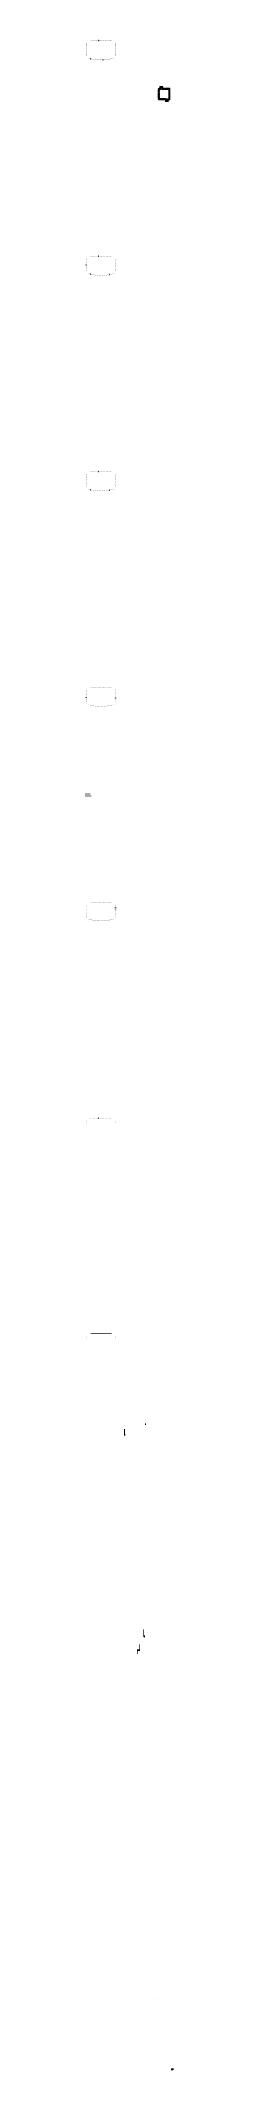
# Model space of a CAD drawing. Header units: millimetres. Extents: x 300333 to 474890, y -562303 to 3203267.
import ezdxf

# ---------------------------------------------------------------- set-up
doc = ezdxf.new("R2010")
doc.units = ezdxf.units.MM
doc.header["$LTSCALE"] = 1000
doc.header["$MEASUREMENT"] = 0
doc.linetypes.add('AUDIT_I_150326154900-1', pattern=[0])
for name, color, linetype in [('0-完成面', 121, 'Continuous'), ('01-04- 平面-隔間-填實', 8, 'Continuous'), ('A-WALL', 2, 'AUDIT_I_150326154900-1'), ('QHC-排水', 7, 'Continuous'), ('上半部分171221拼合$0$上半部分$0$NJ-AB_T6 Plan Level 4$0$Seal-EFC', 8, 'Continuous'), ('上半部分171221拼合$0$上半部分$0$NJ-AB_T6 Skin-Left$0$Seal-EFC', 8, 'Continuous'), ('上半部分171221拼合$0$上半部分$0$NJ-AB_T6 Skin-Level Roof$0$Seal-EFC', 8, 'Continuous'), ('上半部分171221拼合$0$上半部分$0$NJ-AB_T6 Skin-Right$0$Seal-EFC', 8, 'Continuous'), ('上半部分171221拼合$0$上半部分$0$Seal-EFC', 8, 'Continuous'), ('竖井', 1, 'Continuous')]:
    doc.layers.add(name, color=color, linetype=linetype)
doc.layers.add('中', color=4, linetype='Continuous', lineweight=25)
pattern_1 = [(0, (0, 0), (3.2385, 1.524), [0.762, -0.635, 0.889, -0.381, 1.143, -0.508]), (0, (0.762, 0.0635), (3.2385, 1.524), [0.635, -2.413, 0.508, -0.762]), (0, (2.286, -0.0953), (3.2385, 1.524), [0.381, -3.937]), (90, (0, 0), (-1.0795, 1.524), [1.4605, -4.6355]), (90, (0.762, -3e-16), (-1.0795, 1.524), [1.42875, -4.66725]), (90, (1.397, -6e-16), (-1.0795, 1.524), [1.3335, -4.7625]), (90, (2.286, -0.0953), (-1.0795, 1.524), [1.4605, -4.6355]), (90, (2.667, -0.0953), (-1.0795, 1.524), [1.4605, -4.6355]), (90, (3.81, -2e-15), (-1.0795, 1.524), [1.397, -4.699])]
pattern_2 = [(60.1509274, (265468.2287, 1651316.1512), (0.002909304, 1.599851627), [1.984375, -0.396875, 0, -0.396875])]
pattern_3 = [(60.1509273785, (21559232.5881, 187096060.5578), (0.0029093040582, 1.5998516266692), [1.984375, -0.396875, 0, -0.396875])]
pattern_4 = [(225, (-3303.4122, 16264.1804), (-0.42094950568, -1.5434815208), [1.984375, -0.396875, 0, -0.396875])]
pattern_5 = [(29.8490727, (270920.8958, 2487946.2129), (0.809725885, 1.3798107417), [1.984375, -0.396875, 0, -0.396875])]
pattern_6 = [(29.8490727, (270920.8958, 2887946.2129), (0.809725885, 1.3798107417), [1.984375, -0.396875, 0, -0.396875])]
pattern_7 = [(50, (154341.82, 1768610.43), (182.18467, -15.93909), [19.05, -209.55]), (355, (154341.82, 1768610.43), (-35.24342, 191.05685), [15.24, -167.64058]), (100.45144, (154357, 1768609.1), (146.94125, 175.11775), [16.19, -178.09024]), (46.1842, (154341.82, 1768661.23), (271.07904, -42.04233), [28.575, -314.325]), (96.63556, (154364.41, 1768657.73), (237.40413, 247.42612), [24.285, -267.1356]), (351.18415, (154341.82, 1768661.23), (237.40413, 247.42612), [22.85997, -251.45973]), (21, (154367.22, 1768648.53), (151.61439, -102.2652), [19.05, -209.55]), (326, (154367.22, 1768648.53), (61.80203, 184.18797), [15.24, -167.64]), (71.45144, (154379.86, 1768640.01), (213.41642, 81.92277), [16.19, -178.08994]), (37.5, (154341.824, 1768610.434), (3.088603, 84.55504), [0, -165.608, 0, -170.18, 0, -168.275]), (7.5, (154341.82, 1768610.43), (66.81966, 100.180575), [0, -97.028, 0, -161.798, 0, -64.135]), (327.5, (154285.18, 1768610.434), (135.590595, -5.728744), [0, -63.5, 0, -198.12, 0, -262.89]), (317.5, (154259.78, 1768610.43), (148.12918, 25.42649), [0, -82.55, 0, -131.572, 0, -186.69])]
pattern_8 = [(45, (0, 0), (-112.2532, 112.2532), [])]

msp = doc.modelspace()

# ---------------------------------------------------------------- hatches: boundary and pattern name
h = msp.add_hatch()
h.set_pattern_fill('ANSI37', color=252, scale=200, style=0)
h.set_pattern_definition([(45, (77011.33, -2626989.76), (-224.506403, 224.506403), []), (135, (77011.33, -2626989.76), (-224.506403, -224.506403), [])])
h.paths.add_polyline_path([(453181, 3094982), (454681, 3094982), (454681, 3090289), (454639, 3090246), (449821, 3090246), (449821, 3091747), (453181, 3091747)])
h.paths.add_polyline_path([(451781, 3093097), (450281, 3093097), (450281, 3094982), (451781, 3094982)], flags=17)
h.paths.add_polyline_path([(450236, 3095097), (450236, 3093597), (436574, 3093597), (436531, 3093539), (436531, 3114554), (436574, 3114597), (439366, 3114596), (439336, 3113096), (438031, 3113096), (438031, 3095097)])
h.paths.add_polyline_path([(440881, 3114797), (440881, 3116347), (444241, 3116347), (444241, 3117847), (439424, 3117847), (439381, 3117704), (439381, 3113011), (440881, 3113011)])
edge = h.paths.add_edge_path(flags=17)
edge.add_line((442281, 3114782), (442281, 3113011))
edge.add_line((442281, 3113011), (443781, 3113011))
edge.add_line((443781, 3113011), (443781, 3114897))
edge.add_line((443781, 3114897), (442281, 3114897))
edge = h.paths.add_edge_path()
edge.add_line((443826, 3114597), (457489, 3114597))
edge.add_line((457489, 3114597), (457532, 3114554))
edge.add_line((457532, 3114554), (457532, 3093539))
edge.add_line((457532, 3093539), (457489, 3093597))
edge.add_line((457489, 3093597), (454726, 3093597))
edge.add_line((454726, 3093597), (454726, 3095097))
edge.add_line((454726, 3095097), (456031, 3095097))
edge.add_line((456031, 3095097), (456031, 3113097))
edge.add_line((456031, 3113097), (443826, 3113096))
edge.add_line((443826, 3113096), (443826, 3114497))
at = {"layer": '0-完成面'}
h = msp.add_hatch(dxfattribs=at)
h.set_pattern_fill('ANSI31', color=8, scale=100, angle=253.753378)
h.set_pattern_definition([(298.7534, (412612.496, 634975.933), (10.95873, 6.013), [])])
edge = h.paths.add_edge_path()
edge.add_line((412484, 635284), (412456, 635188))
edge.add_line((412456, 635188), (412736, 635107))
edge.add_line((412746, 635104), (412774, 635200))
edge.add_line((412774, 635200), (412493, 635282))
at = {"layer": '01-04- 平面-隔間-填實', "ltscale": 5}
h = msp.add_hatch(color=256, dxfattribs=at)
h.dxf.hatch_style = 1
edge = h.paths.add_edge_path(flags=16)
edge.add_line((367843, -432903), (474890, -432903))
edge = h.paths.add_edge_path(flags=16)
edge.add_arc((435043, -432903), 300, 180, 360)
edge.add_arc((435043, -432903), 300, 0, 180)
edge = h.paths.add_edge_path()
edge.add_arc((435043, -432903), 600, 0, 360)
h = msp.add_hatch(color=256, dxfattribs=at)
h.dxf.hatch_style = 1
edge = h.paths.add_edge_path(flags=16)
edge.add_line((367843, -432903), (474890, -432903))
edge = h.paths.add_edge_path(flags=16)
edge.add_arc((418243, -432903), 300, 180, 360)
edge.add_arc((418243, -432903), 300, 0, 180)
edge = h.paths.add_edge_path()
edge.add_arc((418243, -432903), 600, 0, 360)
at = {"layer": 'A-WALL'}
h = msp.add_hatch(dxfattribs=at)
h.set_pattern_fill('ANSI31', color=5, scale=100)
h.set_pattern_definition(pattern_8)
edge = h.paths.add_edge_path()
edge.add_line((373893, 615747), (373893, 625066))
edge.add_line((373893, 625066), (374093, 625066))
edge.add_line((374093, 625066), (374093, 615747))
h = msp.add_hatch(dxfattribs=at)
h.set_pattern_fill('ANSI31', color=5, scale=100)
h.set_pattern_definition(pattern_8)
edge = h.paths.add_edge_path()
edge.add_line((409493, 252837), (409613, 252837))
edge.add_line((409613, 252837), (409613, 241757))
edge.add_line((409613, 241757), (411108, 241757))
edge.add_line((411108, 241757), (411236, 240567))
edge.add_line((411236, 240567), (411151, 240397))
edge.add_line((411151, 240397), (411133, 240397))
edge.add_line((411133, 240397), (411000, 241637))
edge.add_line((411000, 241637), (409493, 241637))
edge.add_line((409493, 241637), (409493, 252837))
edge.add_line((409493, 252837), (409613, 252837))
h = msp.add_hatch(dxfattribs=at)
h.set_pattern_fill('ANSI31', color=5, scale=100)
h.set_pattern_definition(pattern_8)
edge = h.paths.add_edge_path()
edge.add_line((397446, 210147), (397646, 210147))
edge.add_line((397646, 210147), (397646, 215797))
edge.add_line((397646, 215797), (401543, 215797))
edge.add_line((401543, 215797), (401543, 224997))
edge.add_line((401543, 224997), (401343, 224997))
edge.add_line((401343, 224997), (401343, 215997))
edge.add_line((401343, 215997), (397446, 215997))
edge.add_line((397446, 215997), (397446, 210147))
edge.add_line((397446, 210147), (397646, 210147))
at = {"layer": 'QHC-排水'}
h = msp.add_hatch(dxfattribs=at)
h.set_pattern_fill('AR-CONC', style=0)
h.set_pattern_definition(pattern_7)
edge = h.paths.add_edge_path()
edge.add_line((310333, 1805447), (300333, 1805447))
edge.add_line((300333, 1805847), (310333, 1805847))
h = msp.add_hatch(dxfattribs=at)
h.set_pattern_fill('AR-CONC', style=0)
h.set_pattern_definition(pattern_7)
edge = h.paths.add_edge_path()
edge.add_line((310333, 1804247), (300333, 1804247))
edge.add_line((300333, 1804647), (310333, 1804647))
h = msp.add_hatch(dxfattribs=at)
h.set_pattern_fill('AR-CONC', style=0)
h.set_pattern_definition(pattern_7)
edge = h.paths.add_edge_path()
edge.add_line((312333, 1802647), (300333, 1802647))
edge.add_line((300333, 1803047), (312333, 1803047))
h = msp.add_hatch(dxfattribs=at)
h.set_pattern_fill('AR-CONC', style=0)
h.set_pattern_definition([(50, (154341.82, 1768492.43), (182.18467, -15.93909), [19.05, -209.55]), (355, (154341.82, 1768492.43), (-35.24342, 191.05685), [15.24, -167.64058]), (100.45144, (154357, 1768491.1), (146.94125, 175.11775), [16.19, -178.09024]), (46.1842, (154341.82, 1768543.23), (271.07904, -42.04233), [28.575, -314.325]), (96.63556, (154364.41, 1768539.73), (237.40413, 247.42612), [24.285, -267.1356]), (351.18415, (154341.82, 1768543.23), (237.40413, 247.42612), [22.85997, -251.45973]), (21, (154367.22, 1768530.53), (151.61439, -102.2652), [19.05, -209.55]), (326, (154367.22, 1768530.53), (61.80203, 184.18797), [15.24, -167.64]), (71.45144, (154379.86, 1768522.01), (213.41642, 81.92277), [16.19, -178.08994]), (37.5, (154341.824, 1768492.434), (3.088603, 84.55504), [0, -165.608, 0, -170.18, 0, -168.275]), (7.5, (154341.82, 1768492.43), (66.81966, 100.180575), [0, -97.028, 0, -161.798, 0, -64.135]), (327.5, (154285.18, 1768492.434), (135.590595, -5.728744), [0, -63.5, 0, -198.12, 0, -262.89]), (317.5, (154259.78, 1768492.43), (148.12918, 25.42649), [0, -82.55, 0, -131.572, 0, -186.69])])
edge = h.paths.add_edge_path()
edge.add_line((312333, 1800947), (312333, 1800547))
edge.add_line((300333, 1800947), (312333, 1800947))
edge.add_line((312333, 1800547), (300333, 1800547))
edge.add_line((303729, 1800943), (303727, 1800947))
edge.add_line((303156, 1800558), (303139, 1800547))
edge.add_line((303732, 1800947), (303729, 1800944))
edge.add_line((300333, 1800547), (300333, 1800947))
at = {"layer": '上半部分171221拼合$0$上半部分$0$NJ-AB_T6 Plan Level 4$0$Seal-EFC'}
h = msp.add_hatch(dxfattribs=at)
h.set_pattern_fill('AR-RSHKE', color=8, scale=0.005, angle=-90, style=0)
h.set_pattern_definition([(270, (302792.751, 1198696.5672), (1.524, -3.2385), [0.762, -0.635, 0.889, -0.381, 1.143, -0.508]), (270, (302792.8146, 1198695.8052), (1.524, -3.2385), [0.635, -2.413, 0.508, -0.762]), (270, (302792.6558, 1198694.2812), (1.524, -3.2385), [0.381, -3.937]), (360, (302792.7511, 1198696.5672), (1.524, 1.0795), [1.4605, -4.6355]), (360, (302792.7511, 1198695.8052), (1.524, 1.0795), [1.42875, -4.66725]), (360, (302792.7511, 1198695.1702), (1.524, 1.0795), [1.3335, -4.7625]), (360, (302792.6558, 1198694.2812), (1.524, 1.0795), [1.4605, -4.6355]), (360, (302792.6558, 1198693.9002), (1.524, 1.0795), [1.4605, -4.6355]), (360, (302792.7511, 1198692.7572), (1.524, 1.0795), [1.397, -4.699])])
edge = h.paths.add_edge_path()
edge.add_line((302817, 1198736), (302817, 1198731))
edge.add_line((302817, 1198731), (302817, 1198736))
edge.add_arc((302817, 1198736), 0.4, 78.751336, 180, ccw=False)
edge.add_line((302817, 1198737), (302824, 1198735))
edge.add_arc((302824, 1198735), 0.4, 0, 78.751336, ccw=False)
edge.add_line((302825, 1198735), (302825, 1198735))
edge.add_arc((302824, 1198735), 0.4, -90, 0, ccw=False)
edge.add_line((302824, 1198734), (302823, 1198734))
edge.add_arc((302823, 1198734), 0.2, -180, -90, ccw=False)
edge.add_line((302823, 1198734), (302823, 1198735))
edge.add_arc((302822, 1198735), 0.2, 0, 90)
edge.add_line((302822, 1198735), (302822, 1198735))
edge.add_arc((302822, 1198735), 0.2, 90, 180)
edge.add_line((302822, 1198735), (302822, 1198734))
edge.add_arc((302821, 1198734), 0.2, -90, 0, ccw=False)
edge.add_line((302821, 1198734), (302821, 1198734))
edge.add_arc((302821, 1198734), 0.2, 90, 180)
edge.add_line((302821, 1198734), (302821, 1198733))
edge.add_arc((302821, 1198733), 0.2, 180, 270)
edge.add_line((302821, 1198732), (302821, 1198732))
edge.add_arc((302821, 1198732), 0.2, 0, 90, ccw=False)
edge.add_line((302822, 1198732), (302822, 1198732))
edge.add_arc((302822, 1198732), 0.2, 180, 270)
edge.add_line((302822, 1198732), (302822, 1198732))
edge.add_arc((302822, 1198732), 0.2, -90, 0)
edge.add_line((302823, 1198732), (302823, 1198732))
edge.add_arc((302823, 1198732), 0.2, 90, 180, ccw=False)
edge.add_line((302823, 1198732), (302823, 1198732))
edge.add_arc((302823, 1198732), 0.4, 0, 90, ccw=False)
edge.add_line((302823, 1198732), (302823, 1198731))
edge.add_arc((302823, 1198731), 0.4, -90, 0, ccw=False)
edge.add_line((302823, 1198731), (302817, 1198731))
edge.add_arc((302817, 1198731), 0.4, -180, -90, ccw=False)
h = msp.add_hatch(dxfattribs=at)
h.set_pattern_fill('AR-RSHKE', color=8, scale=0.005, style=0)
h.set_pattern_definition(pattern_1)
edge = h.paths.add_edge_path()
edge.add_line((302817, 1198657), (302817, 1198662))
edge.add_line((302817, 1198662), (302817, 1198657))
edge.add_arc((302817, 1198657), 0.4, 180, 281.248664)
edge.add_line((302817, 1198656), (302824, 1198658))
edge.add_arc((302824, 1198658), 0.4, 281.248664, 360)
edge.add_line((302825, 1198658), (302825, 1198659))
edge.add_arc((302824, 1198659), 0.4, 360, 450)
edge.add_line((302824, 1198659), (302823, 1198659))
edge.add_arc((302823, 1198659), 0.2, 450, 540)
edge.add_line((302823, 1198659), (302823, 1198658))
edge.add_arc((302822, 1198658), 0.2, 270, 360, ccw=False)
edge.add_line((302822, 1198658), (302822, 1198658))
edge.add_arc((302822, 1198658), 0.2, 180, 270, ccw=False)
edge.add_line((302822, 1198658), (302822, 1198659))
edge.add_arc((302821, 1198659), 0.2, 360, 450)
edge.add_line((302821, 1198659), (302821, 1198659))
edge.add_arc((302821, 1198659), 0.2, 180, 270, ccw=False)
edge.add_line((302821, 1198659), (302821, 1198661))
edge.add_arc((302821, 1198661), 0.2, 90, 180, ccw=False)
edge.add_line((302821, 1198661), (302821, 1198661))
edge.add_arc((302821, 1198661), 0.2, 270, 360)
edge.add_line((302822, 1198661), (302822, 1198661))
edge.add_arc((302822, 1198661), 0.2, 90, 180, ccw=False)
edge.add_line((302822, 1198662), (302822, 1198662))
edge.add_arc((302822, 1198661), 0.2, 360, 450, ccw=False)
edge.add_line((302823, 1198661), (302823, 1198661))
edge.add_arc((302823, 1198661), 0.2, 180, 270)
edge.add_line((302823, 1198661), (302823, 1198661))
edge.add_arc((302823, 1198661), 0.4, 270, 360)
edge.add_line((302823, 1198661), (302823, 1198662))
edge.add_arc((302823, 1198662), 0.4, 360, 450)
edge.add_line((302823, 1198662), (302817, 1198662))
edge.add_arc((302817, 1198662), 0.4, 450, 540)
h = msp.add_hatch(dxfattribs=at)
h.set_pattern_fill('AR-RSHKE', color=8, scale=0.005, angle=-90, style=0)
h.set_pattern_definition([(270, (302792.751, 1196296.5672), (1.524, -3.2385), [0.762, -0.635, 0.889, -0.381, 1.143, -0.508]), (270, (302792.8146, 1196295.8052), (1.524, -3.2385), [0.635, -2.413, 0.508, -0.762]), (270, (302792.6558, 1196294.2812), (1.524, -3.2385), [0.381, -3.937]), (360, (302792.7511, 1196296.5672), (1.524, 1.0795), [1.4605, -4.6355]), (360, (302792.7511, 1196295.8052), (1.524, 1.0795), [1.42875, -4.66725]), (360, (302792.7511, 1196295.1702), (1.524, 1.0795), [1.3335, -4.7625]), (360, (302792.6558, 1196294.2812), (1.524, 1.0795), [1.4605, -4.6355]), (360, (302792.6558, 1196293.9002), (1.524, 1.0795), [1.4605, -4.6355]), (360, (302792.7511, 1196292.7572), (1.524, 1.0795), [1.397, -4.699])])
edge = h.paths.add_edge_path()
edge.add_line((302817, 1196336), (302817, 1196331))
edge.add_line((302817, 1196331), (302817, 1196336))
edge.add_arc((302817, 1196336), 0.4, 78.751336, 180, ccw=False)
edge.add_line((302817, 1196337), (302824, 1196335))
edge.add_arc((302824, 1196335), 0.4, 0, 78.751336, ccw=False)
edge.add_line((302825, 1196335), (302825, 1196335))
edge.add_arc((302824, 1196335), 0.4, -90, 0, ccw=False)
edge.add_line((302824, 1196334), (302823, 1196334))
edge.add_arc((302823, 1196334), 0.2, -180, -90, ccw=False)
edge.add_line((302823, 1196334), (302823, 1196335))
edge.add_arc((302822, 1196335), 0.2, 0, 90)
edge.add_line((302822, 1196335), (302822, 1196335))
edge.add_arc((302822, 1196335), 0.2, 90, 180)
edge.add_line((302822, 1196335), (302822, 1196334))
edge.add_arc((302821, 1196334), 0.2, -90, 0, ccw=False)
edge.add_line((302821, 1196334), (302821, 1196334))
edge.add_arc((302821, 1196334), 0.2, 90, 180)
edge.add_line((302821, 1196334), (302821, 1196333))
edge.add_arc((302821, 1196333), 0.2, 180, 270)
edge.add_line((302821, 1196332), (302821, 1196332))
edge.add_arc((302821, 1196332), 0.2, 0, 90, ccw=False)
edge.add_line((302822, 1196332), (302822, 1196332))
edge.add_arc((302822, 1196332), 0.2, 180, 270)
edge.add_line((302822, 1196332), (302822, 1196332))
edge.add_arc((302822, 1196332), 0.2, -90, 0)
edge.add_line((302823, 1196332), (302823, 1196332))
edge.add_arc((302823, 1196332), 0.2, 90, 180, ccw=False)
edge.add_line((302823, 1196332), (302823, 1196332))
edge.add_arc((302823, 1196332), 0.4, 0, 90, ccw=False)
edge.add_line((302823, 1196332), (302823, 1196331))
edge.add_arc((302823, 1196331), 0.4, -90, 0, ccw=False)
edge.add_line((302823, 1196331), (302817, 1196331))
edge.add_arc((302817, 1196331), 0.4, -180, -90, ccw=False)
h = msp.add_hatch(dxfattribs=at)
h.set_pattern_fill('AR-RSHKE', color=8, scale=0.005, style=0)
h.set_pattern_definition(pattern_1)
edge = h.paths.add_edge_path()
edge.add_line((302817, 1196257), (302817, 1196262))
edge.add_line((302817, 1196262), (302817, 1196257))
edge.add_arc((302817, 1196257), 0.4, 180, 281.248664)
edge.add_line((302817, 1196256), (302824, 1196258))
edge.add_arc((302824, 1196258), 0.4, 281.248664, 360)
edge.add_line((302825, 1196258), (302825, 1196259))
edge.add_arc((302824, 1196259), 0.4, 360, 450)
edge.add_line((302824, 1196259), (302823, 1196259))
edge.add_arc((302823, 1196259), 0.2, 450, 540)
edge.add_line((302823, 1196259), (302823, 1196258))
edge.add_arc((302822, 1196258), 0.2, 270, 360, ccw=False)
edge.add_line((302822, 1196258), (302822, 1196258))
edge.add_arc((302822, 1196258), 0.2, 180, 270, ccw=False)
edge.add_line((302822, 1196258), (302822, 1196259))
edge.add_arc((302821, 1196259), 0.2, 360, 450)
edge.add_line((302821, 1196259), (302821, 1196259))
edge.add_arc((302821, 1196259), 0.2, 180, 270, ccw=False)
edge.add_line((302821, 1196259), (302821, 1196261))
edge.add_arc((302821, 1196261), 0.2, 90, 180, ccw=False)
edge.add_line((302821, 1196261), (302821, 1196261))
edge.add_arc((302821, 1196261), 0.2, 270, 360)
edge.add_line((302822, 1196261), (302822, 1196261))
edge.add_arc((302822, 1196261), 0.2, 90, 180, ccw=False)
edge.add_line((302822, 1196262), (302822, 1196262))
edge.add_arc((302822, 1196261), 0.2, 360, 450, ccw=False)
edge.add_line((302823, 1196261), (302823, 1196261))
edge.add_arc((302823, 1196261), 0.2, 180, 270)
edge.add_line((302823, 1196261), (302823, 1196261))
edge.add_arc((302823, 1196261), 0.4, 270, 360)
edge.add_line((302823, 1196261), (302823, 1196262))
edge.add_arc((302823, 1196262), 0.4, 360, 450)
edge.add_line((302823, 1196262), (302817, 1196262))
edge.add_arc((302817, 1196262), 0.4, 450, 540)
h = msp.add_hatch(dxfattribs=at)
h.set_pattern_fill('AR-RSHKE', color=8, scale=0.005, style=0)
h.set_pattern_definition(pattern_1)
edge = h.paths.add_edge_path()
edge.add_line((302817, 1196257), (302817, 1196262))
edge.add_line((302817, 1196262), (302817, 1196257))
edge.add_arc((302817, 1196257), 0.4, 180, 281.248664)
edge.add_line((302817, 1196256), (302824, 1196258))
edge.add_arc((302824, 1196258), 0.4, 281.248664, 360)
edge.add_line((302825, 1196258), (302825, 1196259))
edge.add_arc((302824, 1196259), 0.4, 360, 450)
edge.add_line((302824, 1196259), (302823, 1196259))
edge.add_arc((302823, 1196259), 0.2, 450, 540)
edge.add_line((302823, 1196259), (302823, 1196258))
edge.add_arc((302822, 1196258), 0.2, 270, 360, ccw=False)
edge.add_line((302822, 1196258), (302822, 1196258))
edge.add_arc((302822, 1196258), 0.2, 180, 270, ccw=False)
edge.add_line((302822, 1196258), (302822, 1196259))
edge.add_arc((302821, 1196259), 0.2, 360, 450)
edge.add_line((302821, 1196259), (302821, 1196259))
edge.add_arc((302821, 1196259), 0.2, 180, 270, ccw=False)
edge.add_line((302821, 1196259), (302821, 1196261))
edge.add_arc((302821, 1196261), 0.2, 90, 180, ccw=False)
edge.add_line((302821, 1196261), (302821, 1196261))
edge.add_arc((302821, 1196261), 0.2, 270, 360)
edge.add_line((302822, 1196261), (302822, 1196261))
edge.add_arc((302822, 1196261), 0.2, 90, 180, ccw=False)
edge.add_line((302822, 1196262), (302822, 1196262))
edge.add_arc((302822, 1196261), 0.2, 360, 450, ccw=False)
edge.add_line((302823, 1196261), (302823, 1196261))
edge.add_arc((302823, 1196261), 0.2, 180, 270)
edge.add_line((302823, 1196261), (302823, 1196261))
edge.add_arc((302823, 1196261), 0.4, 270, 360)
edge.add_line((302823, 1196261), (302823, 1196262))
edge.add_arc((302823, 1196262), 0.4, 360, 450)
edge.add_line((302823, 1196262), (302817, 1196262))
edge.add_arc((302817, 1196262), 0.4, 450, 540)
h = msp.add_hatch(dxfattribs=at)
h.set_pattern_fill('AR-RSHKE', color=8, scale=0.005, angle=-90, style=0)
h.set_pattern_definition([(270, (302792.7511, 1193896.5672), (1.524, -3.2385), [0.762, -0.635, 0.889, -0.381, 1.143, -0.508]), (270, (302792.8146, 1193895.8052), (1.524, -3.2385), [0.635, -2.413, 0.508, -0.762]), (270, (302792.6558, 1193894.2812), (1.524, -3.2385), [0.381, -3.937]), (360, (302792.7511, 1193896.5672), (1.524, 1.0795), [1.4605, -4.6355]), (360, (302792.7511, 1193895.8052), (1.524, 1.0795), [1.42875, -4.66725]), (360, (302792.7511, 1193895.1702), (1.524, 1.0795), [1.3335, -4.7625]), (360, (302792.6558, 1193894.2812), (1.524, 1.0795), [1.4605, -4.6355]), (360, (302792.6558, 1193893.9002), (1.524, 1.0795), [1.4605, -4.6355]), (360, (302792.7511, 1193892.7572), (1.524, 1.0795), [1.397, -4.699])])
edge = h.paths.add_edge_path()
edge.add_line((302817, 1193936), (302817, 1193931))
edge.add_line((302817, 1193931), (302817, 1193936))
edge.add_arc((302817, 1193936), 0.4, 78.751336, 180, ccw=False)
edge.add_line((302817, 1193937), (302824, 1193935))
edge.add_arc((302824, 1193935), 0.4, 0, 78.751336, ccw=False)
edge.add_line((302825, 1193935), (302825, 1193935))
edge.add_arc((302824, 1193935), 0.4, -90, 0, ccw=False)
edge.add_line((302824, 1193934), (302823, 1193934))
edge.add_arc((302823, 1193934), 0.2, -180, -90, ccw=False)
edge.add_line((302823, 1193934), (302823, 1193935))
edge.add_arc((302822, 1193935), 0.2, 0, 90)
edge.add_line((302822, 1193935), (302822, 1193935))
edge.add_arc((302822, 1193935), 0.2, 90, 180)
edge.add_line((302822, 1193935), (302822, 1193934))
edge.add_arc((302821, 1193934), 0.2, -90, 0, ccw=False)
edge.add_line((302821, 1193934), (302821, 1193934))
edge.add_arc((302821, 1193934), 0.2, 90, 180)
edge.add_line((302821, 1193934), (302821, 1193933))
edge.add_arc((302821, 1193933), 0.2, 180, 270)
edge.add_line((302821, 1193932), (302821, 1193932))
edge.add_arc((302821, 1193932), 0.2, 0, 90, ccw=False)
edge.add_line((302822, 1193932), (302822, 1193932))
edge.add_arc((302822, 1193932), 0.2, 180, 270)
edge.add_line((302822, 1193932), (302822, 1193932))
edge.add_arc((302822, 1193932), 0.2, -90, 0)
edge.add_line((302823, 1193932), (302823, 1193932))
edge.add_arc((302823, 1193932), 0.2, 90, 180, ccw=False)
edge.add_line((302823, 1193932), (302823, 1193932))
edge.add_arc((302823, 1193932), 0.4, 0, 90, ccw=False)
edge.add_line((302823, 1193932), (302823, 1193931))
edge.add_arc((302823, 1193931), 0.4, -90, 0, ccw=False)
edge.add_line((302823, 1193931), (302817, 1193931))
edge.add_arc((302817, 1193931), 0.4, -180, -90, ccw=False)
h = msp.add_hatch(dxfattribs=at)
h.set_pattern_fill('AR-RSHKE', color=8, scale=0.005, style=0)
h.set_pattern_definition(pattern_1)
edge = h.paths.add_edge_path()
edge.add_line((302817, 1193857), (302817, 1193862))
edge.add_line((302817, 1193862), (302817, 1193857))
edge.add_arc((302817, 1193857), 0.4, 180, 281.248664)
edge.add_line((302817, 1193856), (302824, 1193858))
edge.add_arc((302824, 1193858), 0.4, 281.248664, 360)
edge.add_line((302825, 1193858), (302825, 1193859))
edge.add_arc((302824, 1193859), 0.4, 360, 450)
edge.add_line((302824, 1193859), (302823, 1193859))
edge.add_arc((302823, 1193859), 0.2, 450, 540)
edge.add_line((302823, 1193859), (302823, 1193858))
edge.add_arc((302822, 1193858), 0.2, 270, 360, ccw=False)
edge.add_line((302822, 1193858), (302822, 1193858))
edge.add_arc((302822, 1193858), 0.2, 180, 270, ccw=False)
edge.add_line((302822, 1193858), (302822, 1193859))
edge.add_arc((302821, 1193859), 0.2, 360, 450)
edge.add_line((302821, 1193859), (302821, 1193859))
edge.add_arc((302821, 1193859), 0.2, 180, 270, ccw=False)
edge.add_line((302821, 1193859), (302821, 1193861))
edge.add_arc((302821, 1193861), 0.2, 90, 180, ccw=False)
edge.add_line((302821, 1193861), (302821, 1193861))
edge.add_arc((302821, 1193861), 0.2, 270, 360)
edge.add_line((302822, 1193861), (302822, 1193861))
edge.add_arc((302822, 1193861), 0.2, 90, 180, ccw=False)
edge.add_line((302822, 1193862), (302822, 1193862))
edge.add_arc((302822, 1193861), 0.2, 360, 450, ccw=False)
edge.add_line((302823, 1193861), (302823, 1193861))
edge.add_arc((302823, 1193861), 0.2, 180, 270)
edge.add_line((302823, 1193861), (302823, 1193861))
edge.add_arc((302823, 1193861), 0.4, 270, 360)
edge.add_line((302823, 1193861), (302823, 1193862))
edge.add_arc((302823, 1193862), 0.4, 360, 450)
edge.add_line((302823, 1193862), (302817, 1193862))
edge.add_arc((302817, 1193862), 0.4, 450, 540)
h = msp.add_hatch(dxfattribs=at)
h.set_pattern_fill('AR-RSHKE', color=8, scale=0.005, style=0)
h.set_pattern_definition(pattern_1)
edge = h.paths.add_edge_path()
edge.add_line((311403, 1203273), (311408, 1203273))
edge.add_line((311408, 1203273), (311403, 1203273))
edge.add_arc((311403, 1203272), 0.4, 90, 191.248664)
edge.add_line((311402, 1203272), (311404, 1203265))
edge.add_arc((311404, 1203265), 0.4, 191.248664, 270)
edge.add_line((311404, 1203265), (311405, 1203265))
edge.add_arc((311405, 1203265), 0.4, 270, 360)
edge.add_line((311405, 1203265), (311405, 1203267))
edge.add_arc((311405, 1203267), 0.2, 360, 450)
edge.add_line((311405, 1203267), (311405, 1203267))
edge.add_arc((311405, 1203267), 0.2, 180, 270, ccw=False)
edge.add_line((311404, 1203267), (311404, 1203267))
edge.add_arc((311405, 1203267), 0.2, 90, 180, ccw=False)
edge.add_line((311405, 1203268), (311405, 1203268))
edge.add_arc((311405, 1203268), 0.2, 270, 360)
edge.add_line((311405, 1203268), (311405, 1203268))
edge.add_arc((311405, 1203268), 0.2, 90, 180, ccw=False)
edge.add_line((311405, 1203269), (311407, 1203269))
edge.add_arc((311407, 1203268), 0.2, 0, 90, ccw=False)
edge.add_line((311407, 1203268), (311407, 1203268))
edge.add_arc((311407, 1203268), 0.2, 180, 270)
edge.add_line((311407, 1203268), (311408, 1203268))
edge.add_arc((311408, 1203267), 0.2, 0, 90, ccw=False)
edge.add_line((311408, 1203267), (311408, 1203267))
edge.add_arc((311408, 1203267), 0.2, 270, 360, ccw=False)
edge.add_line((311408, 1203267), (311407, 1203267))
edge.add_arc((311407, 1203267), 0.2, 90, 180)
edge.add_line((311407, 1203267), (311407, 1203266))
edge.add_arc((311407, 1203266), 0.4, 180, 270)
edge.add_line((311407, 1203266), (311408, 1203266))
edge.add_arc((311408, 1203266), 0.4, 270, 360)
edge.add_line((311408, 1203266), (311408, 1203272))
edge.add_arc((311408, 1203272), 0.4, 360, 450)
h = msp.add_hatch(dxfattribs=at)
h.set_pattern_fill('AR-RSHKE', color=8, scale=0.005, angle=180, style=0)
h.set_pattern_definition([(180, (311442.7511, 1203296.5659), (-3.2385, -1.524), [0.762, -0.635, 0.889, -0.381, 1.143, -0.508]), (180, (311441.9891, 1203296.5024), (-3.2385, -1.524), [0.635, -2.413, 0.508, -0.762]), (180, (311440.4651, 1203296.6611), (-3.2385, -1.524), [0.381, -3.937]), (270, (311442.7511, 1203296.5659), (1.0795, -1.524), [1.4605, -4.6355]), (270, (311441.9891, 1203296.5659), (1.0795, -1.524), [1.42875, -4.66725]), (270, (311441.3541, 1203296.5659), (1.0795, -1.524), [1.3335, -4.7625]), (270, (311440.4651, 1203296.6611), (1.0795, -1.524), [1.4605, -4.6355]), (270, (311440.0841, 1203296.6611), (1.0795, -1.524), [1.4605, -4.6355]), (270, (311438.9411, 1203296.5659), (1.0795, -1.524), [1.397, -4.699])])
edge = h.paths.add_edge_path()
edge.add_line((311483, 1203273), (311477, 1203273))
edge.add_line((311477, 1203273), (311483, 1203273))
edge.add_arc((311483, 1203272), 0.4, 348.751336, 450, ccw=False)
edge.add_line((311483, 1203272), (311482, 1203265))
edge.add_arc((311481, 1203265), 0.4, 270, 348.751336, ccw=False)
edge.add_line((311481, 1203265), (311481, 1203265))
edge.add_arc((311481, 1203265), 0.4, 180, 270, ccw=False)
edge.add_line((311480, 1203265), (311480, 1203267))
edge.add_arc((311481, 1203267), 0.2, 90, 180, ccw=False)
edge.add_line((311481, 1203267), (311481, 1203267))
edge.add_arc((311481, 1203267), 0.2, 270, 360)
edge.add_line((311481, 1203267), (311481, 1203267))
edge.add_arc((311481, 1203267), 0.2, 360, 450)
edge.add_line((311481, 1203268), (311481, 1203268))
edge.add_arc((311481, 1203268), 0.2, 180, 270, ccw=False)
edge.add_line((311480, 1203268), (311480, 1203268))
edge.add_arc((311480, 1203268), 0.2, 360, 450)
edge.add_line((311480, 1203269), (311479, 1203269))
edge.add_arc((311479, 1203268), 0.2, 450, 540)
edge.add_line((311479, 1203268), (311479, 1203268))
edge.add_arc((311478, 1203268), 0.2, 270, 360, ccw=False)
edge.add_line((311478, 1203268), (311478, 1203268))
edge.add_arc((311478, 1203267), 0.2, 450, 540)
edge.add_line((311478, 1203267), (311478, 1203267))
edge.add_arc((311478, 1203267), 0.2, 180, 270)
edge.add_line((311478, 1203267), (311478, 1203267))
edge.add_arc((311478, 1203267), 0.2, 360, 450, ccw=False)
edge.add_line((311479, 1203267), (311479, 1203266))
edge.add_arc((311478, 1203266), 0.4, 270, 360, ccw=False)
edge.add_line((311478, 1203266), (311477, 1203266))
edge.add_arc((311477, 1203266), 0.4, 180, 270, ccw=False)
edge.add_line((311477, 1203266), (311477, 1203272))
edge.add_arc((311477, 1203272), 0.4, 90, 180, ccw=False)
h = msp.add_hatch(dxfattribs=at)
h.set_pattern_fill('AR-RSHKE', color=8, scale=0.005, style=0)
h.set_pattern_definition(pattern_1)
edge = h.paths.add_edge_path()
edge.add_line((313803, 1203273), (313808, 1203273))
edge.add_line((313808, 1203273), (313803, 1203273))
edge.add_arc((313803, 1203272), 0.4, 90, 191.248664)
edge.add_line((313802, 1203272), (313804, 1203265))
edge.add_arc((313804, 1203265), 0.4, 191.248664, 270)
edge.add_line((313804, 1203265), (313805, 1203265))
edge.add_arc((313805, 1203265), 0.4, 270, 360)
edge.add_line((313805, 1203265), (313805, 1203267))
edge.add_arc((313805, 1203267), 0.2, 360, 450)
edge.add_line((313805, 1203267), (313805, 1203267))
edge.add_arc((313805, 1203267), 0.2, 180, 270, ccw=False)
edge.add_line((313804, 1203267), (313804, 1203267))
edge.add_arc((313805, 1203267), 0.2, 90, 180, ccw=False)
edge.add_line((313805, 1203268), (313805, 1203268))
edge.add_arc((313805, 1203268), 0.2, 270, 360)
edge.add_line((313805, 1203268), (313805, 1203268))
edge.add_arc((313805, 1203268), 0.2, 90, 180, ccw=False)
edge.add_line((313805, 1203269), (313807, 1203269))
edge.add_arc((313807, 1203268), 0.2, 0, 90, ccw=False)
edge.add_line((313807, 1203268), (313807, 1203268))
edge.add_arc((313807, 1203268), 0.2, 180, 270)
edge.add_line((313807, 1203268), (313808, 1203268))
edge.add_arc((313808, 1203267), 0.2, 0, 90, ccw=False)
edge.add_line((313808, 1203267), (313808, 1203267))
edge.add_arc((313808, 1203267), 0.2, 270, 360, ccw=False)
edge.add_line((313808, 1203267), (313807, 1203267))
edge.add_arc((313807, 1203267), 0.2, 90, 180)
edge.add_line((313807, 1203267), (313807, 1203266))
edge.add_arc((313807, 1203266), 0.4, 180, 270)
edge.add_line((313807, 1203266), (313808, 1203266))
edge.add_arc((313808, 1203266), 0.4, 270, 360)
edge.add_line((313808, 1203266), (313808, 1203272))
edge.add_arc((313808, 1203272), 0.4, 360, 450)
h = msp.add_hatch(dxfattribs=at)
h.set_pattern_fill('AR-RSHKE', color=8, scale=0.005, angle=180, style=0)
h.set_pattern_definition([(180, (313842.751, 1203296.5672), (-3.2385, -1.524), [0.762, -0.635, 0.889, -0.381, 1.143, -0.508]), (180, (313841.989, 1203296.5037), (-3.2385, -1.524), [0.635, -2.413, 0.508, -0.762]), (180, (313840.465, 1203296.6625), (-3.2385, -1.524), [0.381, -3.937]), (270, (313842.751, 1203296.5672), (1.0795, -1.524), [1.4605, -4.6355]), (270, (313841.989, 1203296.5672), (1.0795, -1.524), [1.42875, -4.66725]), (270, (313841.354, 1203296.5672), (1.0795, -1.524), [1.3335, -4.7625]), (270, (313840.465, 1203296.6625), (1.0795, -1.524), [1.4605, -4.6355]), (270, (313840.084, 1203296.6625), (1.0795, -1.524), [1.4605, -4.6355]), (270, (313838.941, 1203296.5672), (1.0795, -1.524), [1.397, -4.699])])
edge = h.paths.add_edge_path()
edge.add_line((313883, 1203273), (313877, 1203273))
edge.add_line((313877, 1203273), (313883, 1203273))
edge.add_arc((313883, 1203272), 0.4, 348.751336, 450, ccw=False)
edge.add_line((313883, 1203272), (313882, 1203265))
edge.add_arc((313881, 1203265), 0.4, 270, 348.751336, ccw=False)
edge.add_line((313881, 1203265), (313881, 1203265))
edge.add_arc((313881, 1203265), 0.4, 180, 270, ccw=False)
edge.add_line((313880, 1203265), (313880, 1203267))
edge.add_arc((313881, 1203267), 0.2, 90, 180, ccw=False)
edge.add_line((313881, 1203267), (313881, 1203267))
edge.add_arc((313881, 1203267), 0.2, 270, 360)
edge.add_line((313881, 1203267), (313881, 1203267))
edge.add_arc((313881, 1203267), 0.2, 360, 450)
edge.add_line((313881, 1203268), (313881, 1203268))
edge.add_arc((313881, 1203268), 0.2, 180, 270, ccw=False)
edge.add_line((313880, 1203268), (313880, 1203268))
edge.add_arc((313880, 1203268), 0.2, 360, 450)
edge.add_line((313880, 1203269), (313879, 1203269))
edge.add_arc((313879, 1203268), 0.2, 450, 540)
edge.add_line((313879, 1203268), (313879, 1203268))
edge.add_arc((313878, 1203268), 0.2, 270, 360, ccw=False)
edge.add_line((313878, 1203268), (313878, 1203268))
edge.add_arc((313878, 1203267), 0.2, 450, 540)
edge.add_line((313878, 1203267), (313878, 1203267))
edge.add_arc((313878, 1203267), 0.2, 180, 270)
edge.add_line((313878, 1203267), (313878, 1203267))
edge.add_arc((313878, 1203267), 0.2, 360, 450, ccw=False)
edge.add_line((313879, 1203267), (313879, 1203266))
edge.add_arc((313878, 1203266), 0.4, 270, 360, ccw=False)
edge.add_line((313878, 1203266), (313877, 1203266))
edge.add_arc((313877, 1203266), 0.4, 180, 270, ccw=False)
edge.add_line((313877, 1203266), (313877, 1203272))
edge.add_arc((313877, 1203272), 0.4, 90, 180, ccw=False)
h = msp.add_hatch(dxfattribs=at)
h.set_pattern_fill('AR-RSHKE', color=8, scale=0.005, style=0)
h.set_pattern_definition(pattern_1)
edge = h.paths.add_edge_path()
edge.add_line((316203, 1203273), (316208, 1203273))
edge.add_line((316208, 1203273), (316203, 1203273))
edge.add_arc((316203, 1203272), 0.4, 90, 191.248664)
edge.add_line((316202, 1203272), (316204, 1203265))
edge.add_arc((316204, 1203265), 0.4, 191.248664, 270)
edge.add_line((316204, 1203265), (316205, 1203265))
edge.add_arc((316205, 1203265), 0.4, 270, 360)
edge.add_line((316205, 1203265), (316205, 1203267))
edge.add_arc((316205, 1203267), 0.2, 360, 450)
edge.add_line((316205, 1203267), (316205, 1203267))
edge.add_arc((316205, 1203267), 0.2, 180, 270, ccw=False)
edge.add_line((316204, 1203267), (316204, 1203267))
edge.add_arc((316205, 1203267), 0.2, 90, 180, ccw=False)
edge.add_line((316205, 1203268), (316205, 1203268))
edge.add_arc((316205, 1203268), 0.2, 270, 360)
edge.add_line((316205, 1203268), (316205, 1203268))
edge.add_arc((316205, 1203268), 0.2, 90, 180, ccw=False)
edge.add_line((316205, 1203269), (316207, 1203269))
edge.add_arc((316207, 1203268), 0.2, 0, 90, ccw=False)
edge.add_line((316207, 1203268), (316207, 1203268))
edge.add_arc((316207, 1203268), 0.2, 180, 270)
edge.add_line((316207, 1203268), (316208, 1203268))
edge.add_arc((316208, 1203267), 0.2, 0, 90, ccw=False)
edge.add_line((316208, 1203267), (316208, 1203267))
edge.add_arc((316208, 1203267), 0.2, 270, 360, ccw=False)
edge.add_line((316208, 1203267), (316207, 1203267))
edge.add_arc((316207, 1203267), 0.2, 90, 180)
edge.add_line((316207, 1203267), (316207, 1203266))
edge.add_arc((316207, 1203266), 0.4, 180, 270)
edge.add_line((316207, 1203266), (316208, 1203266))
edge.add_arc((316208, 1203266), 0.4, 270, 360)
edge.add_line((316208, 1203266), (316208, 1203272))
edge.add_arc((316208, 1203272), 0.4, 360, 450)
h = msp.add_hatch(dxfattribs=at)
h.set_pattern_fill('AR-RSHKE', color=8, scale=0.005, angle=180, style=0)
h.set_pattern_definition([(180, (316242.7509, 1203296.5672), (-3.2385, -1.524), [0.762, -0.635, 0.889, -0.381, 1.143, -0.508]), (180, (316241.9889, 1203296.5037), (-3.2385, -1.524), [0.635, -2.413, 0.508, -0.762]), (180, (316240.4649, 1203296.6625), (-3.2385, -1.524), [0.381, -3.937]), (270, (316242.7509, 1203296.5672), (1.0795, -1.524), [1.4605, -4.6355]), (270, (316241.9889, 1203296.5672), (1.0795, -1.524), [1.42875, -4.66725]), (270, (316241.3539, 1203296.5672), (1.0795, -1.524), [1.3335, -4.7625]), (270, (316240.4649, 1203296.6625), (1.0795, -1.524), [1.4605, -4.6355]), (270, (316240.0839, 1203296.6625), (1.0795, -1.524), [1.4605, -4.6355]), (270, (316238.9409, 1203296.5672), (1.0795, -1.524), [1.397, -4.699])])
edge = h.paths.add_edge_path()
edge.add_line((316283, 1203273), (316277, 1203273))
edge.add_line((316277, 1203273), (316283, 1203273))
edge.add_arc((316283, 1203272), 0.4, 348.751336, 450, ccw=False)
edge.add_line((316283, 1203272), (316282, 1203265))
edge.add_arc((316281, 1203265), 0.4, 270, 348.751336, ccw=False)
edge.add_line((316281, 1203265), (316281, 1203265))
edge.add_arc((316281, 1203265), 0.4, 180, 270, ccw=False)
edge.add_line((316280, 1203265), (316280, 1203267))
edge.add_arc((316281, 1203267), 0.2, 90, 180, ccw=False)
edge.add_line((316281, 1203267), (316281, 1203267))
edge.add_arc((316281, 1203267), 0.2, 270, 360)
edge.add_line((316281, 1203267), (316281, 1203267))
edge.add_arc((316281, 1203267), 0.2, 360, 450)
edge.add_line((316281, 1203268), (316281, 1203268))
edge.add_arc((316281, 1203268), 0.2, 180, 270, ccw=False)
edge.add_line((316280, 1203268), (316280, 1203268))
edge.add_arc((316280, 1203268), 0.2, 360, 450)
edge.add_line((316280, 1203269), (316279, 1203269))
edge.add_arc((316279, 1203268), 0.2, 450, 540)
edge.add_line((316279, 1203268), (316279, 1203268))
edge.add_arc((316278, 1203268), 0.2, 270, 360, ccw=False)
edge.add_line((316278, 1203268), (316278, 1203268))
edge.add_arc((316278, 1203267), 0.2, 450, 540)
edge.add_line((316278, 1203267), (316278, 1203267))
edge.add_arc((316278, 1203267), 0.2, 180, 270)
edge.add_line((316278, 1203267), (316278, 1203267))
edge.add_arc((316278, 1203267), 0.2, 360, 450, ccw=False)
edge.add_line((316279, 1203267), (316279, 1203266))
edge.add_arc((316278, 1203266), 0.4, 270, 360, ccw=False)
edge.add_line((316278, 1203266), (316277, 1203266))
edge.add_arc((316277, 1203266), 0.4, 180, 270, ccw=False)
edge.add_line((316277, 1203266), (316277, 1203272))
edge.add_arc((316277, 1203272), 0.4, 90, 180, ccw=False)
h = msp.add_hatch(dxfattribs=at)
h.set_pattern_fill('AR-RSHKE', color=8, scale=0.005, style=0)
h.set_pattern_definition(pattern_1)
edge = h.paths.add_edge_path()
edge.add_line((318603, 1203273), (318608, 1203273))
edge.add_line((318608, 1203273), (318603, 1203273))
edge.add_arc((318603, 1203272), 0.4, 90, 191.248664)
edge.add_line((318602, 1203272), (318604, 1203265))
edge.add_arc((318604, 1203265), 0.4, 191.248664, 270)
edge.add_line((318604, 1203265), (318605, 1203265))
edge.add_arc((318605, 1203265), 0.4, 270, 360)
edge.add_line((318605, 1203265), (318605, 1203267))
edge.add_arc((318605, 1203267), 0.2, 360, 450)
edge.add_line((318605, 1203267), (318605, 1203267))
edge.add_arc((318605, 1203267), 0.2, 180, 270, ccw=False)
edge.add_line((318604, 1203267), (318604, 1203267))
edge.add_arc((318605, 1203267), 0.2, 90, 180, ccw=False)
edge.add_line((318605, 1203268), (318605, 1203268))
edge.add_arc((318605, 1203268), 0.2, 270, 360)
edge.add_line((318605, 1203268), (318605, 1203268))
edge.add_arc((318605, 1203268), 0.2, 90, 180, ccw=False)
edge.add_line((318605, 1203269), (318607, 1203269))
edge.add_arc((318607, 1203268), 0.2, 0, 90, ccw=False)
edge.add_line((318607, 1203268), (318607, 1203268))
edge.add_arc((318607, 1203268), 0.2, 180, 270)
edge.add_line((318607, 1203268), (318608, 1203268))
edge.add_arc((318608, 1203267), 0.2, 0, 90, ccw=False)
edge.add_line((318608, 1203267), (318608, 1203267))
edge.add_arc((318608, 1203267), 0.2, 270, 360, ccw=False)
edge.add_line((318608, 1203267), (318607, 1203267))
edge.add_arc((318607, 1203267), 0.2, 90, 180)
edge.add_line((318607, 1203267), (318607, 1203266))
edge.add_arc((318607, 1203266), 0.4, 180, 270)
edge.add_line((318607, 1203266), (318608, 1203266))
edge.add_arc((318608, 1203266), 0.4, 270, 360)
edge.add_line((318608, 1203266), (318608, 1203272))
edge.add_arc((318608, 1203272), 0.4, 360, 450)
h = msp.add_hatch(dxfattribs=at)
h.set_pattern_fill('AR-RSHKE', color=8, scale=0.005, angle=180, style=0)
h.set_pattern_definition([(180, (318642.7511, 1203296.5672), (-3.2385, -1.524), [0.762, -0.635, 0.889, -0.381, 1.143, -0.508]), (180, (318641.9891, 1203296.5037), (-3.2385, -1.524), [0.635, -2.413, 0.508, -0.762]), (180, (318640.4651, 1203296.6625), (-3.2385, -1.524), [0.381, -3.937]), (270, (318642.7511, 1203296.5672), (1.0795, -1.524), [1.4605, -4.6355]), (270, (318641.9891, 1203296.5672), (1.0795, -1.524), [1.42875, -4.66725]), (270, (318641.3541, 1203296.5672), (1.0795, -1.524), [1.3335, -4.7625]), (270, (318640.4651, 1203296.6625), (1.0795, -1.524), [1.4605, -4.6355]), (270, (318640.0841, 1203296.6625), (1.0795, -1.524), [1.4605, -4.6355]), (270, (318638.9411, 1203296.5672), (1.0795, -1.524), [1.397, -4.699])])
edge = h.paths.add_edge_path()
edge.add_line((318683, 1203273), (318677, 1203273))
edge.add_line((318677, 1203273), (318683, 1203273))
edge.add_arc((318683, 1203272), 0.4, 348.751336, 450, ccw=False)
edge.add_line((318683, 1203272), (318682, 1203265))
edge.add_arc((318681, 1203265), 0.4, 270, 348.751336, ccw=False)
edge.add_line((318681, 1203265), (318681, 1203265))
edge.add_arc((318681, 1203265), 0.4, 180, 270, ccw=False)
edge.add_line((318680, 1203265), (318680, 1203267))
edge.add_arc((318681, 1203267), 0.2, 90, 180, ccw=False)
edge.add_line((318681, 1203267), (318681, 1203267))
edge.add_arc((318681, 1203267), 0.2, 270, 360)
edge.add_line((318681, 1203267), (318681, 1203267))
edge.add_arc((318681, 1203267), 0.2, 360, 450)
edge.add_line((318681, 1203268), (318681, 1203268))
edge.add_arc((318681, 1203268), 0.2, 180, 270, ccw=False)
edge.add_line((318680, 1203268), (318680, 1203268))
edge.add_arc((318680, 1203268), 0.2, 360, 450)
edge.add_line((318680, 1203269), (318679, 1203269))
edge.add_arc((318679, 1203268), 0.2, 450, 540)
edge.add_line((318679, 1203268), (318679, 1203268))
edge.add_arc((318678, 1203268), 0.2, 270, 360, ccw=False)
edge.add_line((318678, 1203268), (318678, 1203268))
edge.add_arc((318678, 1203267), 0.2, 450, 540)
edge.add_line((318678, 1203267), (318678, 1203267))
edge.add_arc((318678, 1203267), 0.2, 180, 270)
edge.add_line((318678, 1203267), (318678, 1203267))
edge.add_arc((318678, 1203267), 0.2, 360, 450, ccw=False)
edge.add_line((318679, 1203267), (318679, 1203266))
edge.add_arc((318678, 1203266), 0.4, 270, 360, ccw=False)
edge.add_line((318678, 1203266), (318677, 1203266))
edge.add_arc((318677, 1203266), 0.4, 180, 270, ccw=False)
edge.add_line((318677, 1203266), (318677, 1203272))
edge.add_arc((318677, 1203272), 0.4, 90, 180, ccw=False)
h = msp.add_hatch(dxfattribs=at)
h.set_pattern_fill('AR-RSHKE', color=8, scale=0.005, style=0)
h.set_pattern_definition(pattern_1)
edge = h.paths.add_edge_path()
edge.add_line((321003, 1203273), (321008, 1203273))
edge.add_line((321008, 1203273), (321003, 1203273))
edge.add_arc((321003, 1203272), 0.4, 90, 191.248664)
edge.add_line((321002, 1203272), (321004, 1203265))
edge.add_arc((321004, 1203265), 0.4, 191.248664, 270)
edge.add_line((321004, 1203265), (321005, 1203265))
edge.add_arc((321005, 1203265), 0.4, 270, 360)
edge.add_line((321005, 1203265), (321005, 1203267))
edge.add_arc((321005, 1203267), 0.2, 360, 450)
edge.add_line((321005, 1203267), (321005, 1203267))
edge.add_arc((321005, 1203267), 0.2, 180, 270, ccw=False)
edge.add_line((321004, 1203267), (321004, 1203267))
edge.add_arc((321005, 1203267), 0.2, 90, 180, ccw=False)
edge.add_line((321005, 1203268), (321005, 1203268))
edge.add_arc((321005, 1203268), 0.2, 270, 360)
edge.add_line((321005, 1203268), (321005, 1203268))
edge.add_arc((321005, 1203268), 0.2, 90, 180, ccw=False)
edge.add_line((321005, 1203269), (321007, 1203269))
edge.add_arc((321007, 1203268), 0.2, 0, 90, ccw=False)
edge.add_line((321007, 1203268), (321007, 1203268))
edge.add_arc((321007, 1203268), 0.2, 180, 270)
edge.add_line((321007, 1203268), (321008, 1203268))
edge.add_arc((321008, 1203267), 0.2, 0, 90, ccw=False)
edge.add_line((321008, 1203267), (321008, 1203267))
edge.add_arc((321008, 1203267), 0.2, 270, 360, ccw=False)
edge.add_line((321008, 1203267), (321007, 1203267))
edge.add_arc((321007, 1203267), 0.2, 90, 180)
edge.add_line((321007, 1203267), (321007, 1203266))
edge.add_arc((321007, 1203266), 0.4, 180, 270)
edge.add_line((321007, 1203266), (321008, 1203266))
edge.add_arc((321008, 1203266), 0.4, 270, 360)
edge.add_line((321008, 1203266), (321008, 1203272))
edge.add_arc((321008, 1203272), 0.4, 360, 450)
h = msp.add_hatch(dxfattribs=at)
h.set_pattern_fill('AR-RSHKE', color=8, scale=0.005, angle=180, style=0)
h.set_pattern_definition([(180, (321042.751, 1203296.5672), (-3.2385, -1.524), [0.762, -0.635, 0.889, -0.381, 1.143, -0.508]), (180, (321041.989, 1203296.5037), (-3.2385, -1.524), [0.635, -2.413, 0.508, -0.762]), (180, (321040.465, 1203296.6625), (-3.2385, -1.524), [0.381, -3.937]), (270, (321042.751, 1203296.5672), (1.0795, -1.524), [1.4605, -4.6355]), (270, (321041.989, 1203296.5672), (1.0795, -1.524), [1.42875, -4.66725]), (270, (321041.354, 1203296.5672), (1.0795, -1.524), [1.3335, -4.7625]), (270, (321040.465, 1203296.6625), (1.0795, -1.524), [1.4605, -4.6355]), (270, (321040.084, 1203296.6625), (1.0795, -1.524), [1.4605, -4.6355]), (270, (321038.941, 1203296.5672), (1.0795, -1.524), [1.397, -4.699])])
edge = h.paths.add_edge_path()
edge.add_line((321083, 1203273), (321077, 1203273))
edge.add_line((321077, 1203273), (321083, 1203273))
edge.add_arc((321083, 1203272), 0.4, 348.751336, 450, ccw=False)
edge.add_line((321083, 1203272), (321082, 1203265))
edge.add_arc((321081, 1203265), 0.4, 270, 348.751336, ccw=False)
edge.add_line((321081, 1203265), (321081, 1203265))
edge.add_arc((321081, 1203265), 0.4, 180, 270, ccw=False)
edge.add_line((321080, 1203265), (321080, 1203267))
edge.add_arc((321081, 1203267), 0.2, 90, 180, ccw=False)
edge.add_line((321081, 1203267), (321081, 1203267))
edge.add_arc((321081, 1203267), 0.2, 270, 360)
edge.add_line((321081, 1203267), (321081, 1203267))
edge.add_arc((321081, 1203267), 0.2, 360, 450)
edge.add_line((321081, 1203268), (321081, 1203268))
edge.add_arc((321081, 1203268), 0.2, 180, 270, ccw=False)
edge.add_line((321080, 1203268), (321080, 1203268))
edge.add_arc((321080, 1203268), 0.2, 360, 450)
edge.add_line((321080, 1203269), (321079, 1203269))
edge.add_arc((321079, 1203268), 0.2, 450, 540)
edge.add_line((321079, 1203268), (321079, 1203268))
edge.add_arc((321078, 1203268), 0.2, 270, 360, ccw=False)
edge.add_line((321078, 1203268), (321078, 1203268))
edge.add_arc((321078, 1203267), 0.2, 450, 540)
edge.add_line((321078, 1203267), (321078, 1203267))
edge.add_arc((321078, 1203267), 0.2, 180, 270)
edge.add_line((321078, 1203267), (321078, 1203267))
edge.add_arc((321078, 1203267), 0.2, 360, 450, ccw=False)
edge.add_line((321079, 1203267), (321079, 1203266))
edge.add_arc((321078, 1203266), 0.4, 270, 360, ccw=False)
edge.add_line((321078, 1203266), (321077, 1203266))
edge.add_arc((321077, 1203266), 0.4, 180, 270, ccw=False)
edge.add_line((321077, 1203266), (321077, 1203272))
edge.add_arc((321077, 1203272), 0.4, 90, 180, ccw=False)
h = msp.add_hatch(dxfattribs=at)
h.set_pattern_fill('AR-RSHKE', color=8, scale=0.005, style=0)
h.set_pattern_definition(pattern_1)
edge = h.paths.add_edge_path()
edge.add_line((323403, 1203273), (323408, 1203273))
edge.add_line((323408, 1203273), (323403, 1203273))
edge.add_arc((323403, 1203272), 0.4, 90, 191.248664)
edge.add_line((323402, 1203272), (323404, 1203265))
edge.add_arc((323404, 1203265), 0.4, 191.248664, 270)
edge.add_line((323404, 1203265), (323405, 1203265))
edge.add_arc((323405, 1203265), 0.4, 270, 360)
edge.add_line((323405, 1203265), (323405, 1203267))
edge.add_arc((323405, 1203267), 0.2, 360, 450)
edge.add_line((323405, 1203267), (323405, 1203267))
edge.add_arc((323405, 1203267), 0.2, 180, 270, ccw=False)
edge.add_line((323404, 1203267), (323404, 1203267))
edge.add_arc((323405, 1203267), 0.2, 90, 180, ccw=False)
edge.add_line((323405, 1203268), (323405, 1203268))
edge.add_arc((323405, 1203268), 0.2, 270, 360)
edge.add_line((323405, 1203268), (323405, 1203268))
edge.add_arc((323405, 1203268), 0.2, 90, 180, ccw=False)
edge.add_line((323405, 1203269), (323407, 1203269))
edge.add_arc((323407, 1203268), 0.2, 0, 90, ccw=False)
edge.add_line((323407, 1203268), (323407, 1203268))
edge.add_arc((323407, 1203268), 0.2, 180, 270)
edge.add_line((323407, 1203268), (323408, 1203268))
edge.add_arc((323408, 1203267), 0.2, 0, 90, ccw=False)
edge.add_line((323408, 1203267), (323408, 1203267))
edge.add_arc((323408, 1203267), 0.2, 270, 360, ccw=False)
edge.add_line((323408, 1203267), (323407, 1203267))
edge.add_arc((323407, 1203267), 0.2, 90, 180)
edge.add_line((323407, 1203267), (323407, 1203266))
edge.add_arc((323407, 1203266), 0.4, 180, 270)
edge.add_line((323407, 1203266), (323408, 1203266))
edge.add_arc((323408, 1203266), 0.4, 270, 360)
edge.add_line((323408, 1203266), (323408, 1203272))
edge.add_arc((323408, 1203272), 0.4, 360, 450)
h = msp.add_hatch(dxfattribs=at)
h.set_pattern_fill('AR-RSHKE', color=8, scale=0.005, angle=180, style=0)
h.set_pattern_definition([(180, (323442.7511, 1203296.5672), (-3.2385, -1.524), [0.762, -0.635, 0.889, -0.381, 1.143, -0.508]), (180, (323441.9891, 1203296.5037), (-3.2385, -1.524), [0.635, -2.413, 0.508, -0.762]), (180, (323440.4651, 1203296.6625), (-3.2385, -1.524), [0.381, -3.937]), (270, (323442.7511, 1203296.5672), (1.0795, -1.524), [1.4605, -4.6355]), (270, (323441.9891, 1203296.5672), (1.0795, -1.524), [1.42875, -4.66725]), (270, (323441.3541, 1203296.5672), (1.0795, -1.524), [1.3335, -4.7625]), (270, (323440.4651, 1203296.6625), (1.0795, -1.524), [1.4605, -4.6355]), (270, (323440.0841, 1203296.6625), (1.0795, -1.524), [1.4605, -4.6355]), (270, (323438.9411, 1203296.5672), (1.0795, -1.524), [1.397, -4.699])])
edge = h.paths.add_edge_path()
edge.add_line((323483, 1203273), (323477, 1203273))
edge.add_line((323477, 1203273), (323483, 1203273))
edge.add_arc((323483, 1203272), 0.4, 348.751336, 450, ccw=False)
edge.add_line((323483, 1203272), (323482, 1203265))
edge.add_arc((323481, 1203265), 0.4, 270, 348.751336, ccw=False)
edge.add_line((323481, 1203265), (323481, 1203265))
edge.add_arc((323481, 1203265), 0.4, 180, 270, ccw=False)
edge.add_line((323480, 1203265), (323480, 1203267))
edge.add_arc((323481, 1203267), 0.2, 90, 180, ccw=False)
edge.add_line((323481, 1203267), (323481, 1203267))
edge.add_arc((323481, 1203267), 0.2, 270, 360)
edge.add_line((323481, 1203267), (323481, 1203267))
edge.add_arc((323481, 1203267), 0.2, 360, 450)
edge.add_line((323481, 1203268), (323481, 1203268))
edge.add_arc((323481, 1203268), 0.2, 180, 270, ccw=False)
edge.add_line((323480, 1203268), (323480, 1203268))
edge.add_arc((323480, 1203268), 0.2, 360, 450)
edge.add_line((323480, 1203269), (323479, 1203269))
edge.add_arc((323479, 1203268), 0.2, 450, 540)
edge.add_line((323479, 1203268), (323479, 1203268))
edge.add_arc((323478, 1203268), 0.2, 270, 360, ccw=False)
edge.add_line((323478, 1203268), (323478, 1203268))
edge.add_arc((323478, 1203267), 0.2, 450, 540)
edge.add_line((323478, 1203267), (323478, 1203267))
edge.add_arc((323478, 1203267), 0.2, 180, 270)
edge.add_line((323478, 1203267), (323478, 1203267))
edge.add_arc((323478, 1203267), 0.2, 360, 450, ccw=False)
edge.add_line((323479, 1203267), (323479, 1203266))
edge.add_arc((323478, 1203266), 0.4, 270, 360, ccw=False)
edge.add_line((323478, 1203266), (323477, 1203266))
edge.add_arc((323477, 1203266), 0.4, 180, 270, ccw=False)
edge.add_line((323477, 1203266), (323477, 1203272))
edge.add_arc((323477, 1203272), 0.4, 90, 180, ccw=False)
h = msp.add_hatch(dxfattribs=at)
h.set_pattern_fill('AR-RSHKE', color=8, scale=0.005, style=0)
h.set_pattern_definition(pattern_1)
edge = h.paths.add_edge_path()
edge.add_line((325803, 1203273), (325808, 1203273))
edge.add_line((325808, 1203273), (325803, 1203273))
edge.add_arc((325803, 1203272), 0.4, 90, 191.248664)
edge.add_line((325802, 1203272), (325804, 1203265))
edge.add_arc((325804, 1203265), 0.4, 191.248664, 270)
edge.add_line((325804, 1203265), (325805, 1203265))
edge.add_arc((325805, 1203265), 0.4, 270, 360)
edge.add_line((325805, 1203265), (325805, 1203267))
edge.add_arc((325805, 1203267), 0.2, 360, 450)
edge.add_line((325805, 1203267), (325805, 1203267))
edge.add_arc((325805, 1203267), 0.2, 180, 270, ccw=False)
edge.add_line((325804, 1203267), (325804, 1203267))
edge.add_arc((325805, 1203267), 0.2, 90, 180, ccw=False)
edge.add_line((325805, 1203268), (325805, 1203268))
edge.add_arc((325805, 1203268), 0.2, 270, 360)
edge.add_line((325805, 1203268), (325805, 1203268))
edge.add_arc((325805, 1203268), 0.2, 90, 180, ccw=False)
edge.add_line((325805, 1203269), (325807, 1203269))
edge.add_arc((325807, 1203268), 0.2, 0, 90, ccw=False)
edge.add_line((325807, 1203268), (325807, 1203268))
edge.add_arc((325807, 1203268), 0.2, 180, 270)
edge.add_line((325807, 1203268), (325808, 1203268))
edge.add_arc((325808, 1203267), 0.2, 0, 90, ccw=False)
edge.add_line((325808, 1203267), (325808, 1203267))
edge.add_arc((325808, 1203267), 0.2, 270, 360, ccw=False)
edge.add_line((325808, 1203267), (325807, 1203267))
edge.add_arc((325807, 1203267), 0.2, 90, 180)
edge.add_line((325807, 1203267), (325807, 1203266))
edge.add_arc((325807, 1203266), 0.4, 180, 270)
edge.add_line((325807, 1203266), (325808, 1203266))
edge.add_arc((325808, 1203266), 0.4, 270, 360)
edge.add_line((325808, 1203266), (325808, 1203272))
edge.add_arc((325808, 1203272), 0.4, 360, 450)
h = msp.add_hatch(dxfattribs=at)
h.set_pattern_fill('AR-RSHKE', color=8, scale=0.005, angle=180, style=0)
h.set_pattern_definition([(180, (325842.751, 1203296.5672), (-3.2385, -1.524), [0.762, -0.635, 0.889, -0.381, 1.143, -0.508]), (180, (325841.989, 1203296.5037), (-3.2385, -1.524), [0.635, -2.413, 0.508, -0.762]), (180, (325840.465, 1203296.6625), (-3.2385, -1.524), [0.381, -3.937]), (270, (325842.7511, 1203296.5672), (1.0795, -1.524), [1.4605, -4.6355]), (270, (325841.9891, 1203296.5672), (1.0795, -1.524), [1.42875, -4.66725]), (270, (325841.3541, 1203296.5672), (1.0795, -1.524), [1.3335, -4.7625]), (270, (325840.4651, 1203296.6625), (1.0795, -1.524), [1.4605, -4.6355]), (270, (325840.0841, 1203296.6625), (1.0795, -1.524), [1.4605, -4.6355]), (270, (325838.9411, 1203296.5672), (1.0795, -1.524), [1.397, -4.699])])
edge = h.paths.add_edge_path()
edge.add_line((325883, 1203273), (325877, 1203273))
edge.add_line((325877, 1203273), (325883, 1203273))
edge.add_arc((325883, 1203272), 0.4, 348.751336, 450, ccw=False)
edge.add_line((325883, 1203272), (325882, 1203265))
edge.add_arc((325881, 1203265), 0.4, 270, 348.751336, ccw=False)
edge.add_line((325881, 1203265), (325881, 1203265))
edge.add_arc((325881, 1203265), 0.4, 180, 270, ccw=False)
edge.add_line((325880, 1203265), (325880, 1203267))
edge.add_arc((325881, 1203267), 0.2, 90, 180, ccw=False)
edge.add_line((325881, 1203267), (325881, 1203267))
edge.add_arc((325881, 1203267), 0.2, 270, 360)
edge.add_line((325881, 1203267), (325881, 1203267))
edge.add_arc((325881, 1203267), 0.2, 360, 450)
edge.add_line((325881, 1203268), (325881, 1203268))
edge.add_arc((325881, 1203268), 0.2, 180, 270, ccw=False)
edge.add_line((325880, 1203268), (325880, 1203268))
edge.add_arc((325880, 1203268), 0.2, 360, 450)
edge.add_line((325880, 1203269), (325879, 1203269))
edge.add_arc((325879, 1203268), 0.2, 450, 540)
edge.add_line((325879, 1203268), (325879, 1203268))
edge.add_arc((325878, 1203268), 0.2, 270, 360, ccw=False)
edge.add_line((325878, 1203268), (325878, 1203268))
edge.add_arc((325878, 1203267), 0.2, 450, 540)
edge.add_line((325878, 1203267), (325878, 1203267))
edge.add_arc((325878, 1203267), 0.2, 180, 270)
edge.add_line((325878, 1203267), (325878, 1203267))
edge.add_arc((325878, 1203267), 0.2, 360, 450, ccw=False)
edge.add_line((325879, 1203267), (325879, 1203266))
edge.add_arc((325878, 1203266), 0.4, 270, 360, ccw=False)
edge.add_line((325878, 1203266), (325877, 1203266))
edge.add_arc((325877, 1203266), 0.4, 180, 270, ccw=False)
edge.add_line((325877, 1203266), (325877, 1203272))
edge.add_arc((325877, 1203272), 0.4, 90, 180, ccw=False)
h = msp.add_hatch(dxfattribs=at)
h.set_pattern_fill('AR-RSHKE', color=8, scale=0.005, style=0)
h.set_pattern_definition(pattern_1)
edge = h.paths.add_edge_path()
edge.add_line((328203, 1203273), (328208, 1203273))
edge.add_line((328208, 1203273), (328203, 1203273))
edge.add_arc((328203, 1203272), 0.4, 90, 191.248664)
edge.add_line((328202, 1203272), (328204, 1203265))
edge.add_arc((328204, 1203265), 0.4, 191.248664, 270)
edge.add_line((328204, 1203265), (328205, 1203265))
edge.add_arc((328205, 1203265), 0.4, 270, 360)
edge.add_line((328205, 1203265), (328205, 1203267))
edge.add_arc((328205, 1203267), 0.2, 360, 450)
edge.add_line((328205, 1203267), (328205, 1203267))
edge.add_arc((328205, 1203267), 0.2, 180, 270, ccw=False)
edge.add_line((328204, 1203267), (328204, 1203267))
edge.add_arc((328205, 1203267), 0.2, 90, 180, ccw=False)
edge.add_line((328205, 1203268), (328205, 1203268))
edge.add_arc((328205, 1203268), 0.2, 270, 360)
edge.add_line((328205, 1203268), (328205, 1203268))
edge.add_arc((328205, 1203268), 0.2, 90, 180, ccw=False)
edge.add_line((328205, 1203269), (328207, 1203269))
edge.add_arc((328207, 1203268), 0.2, 0, 90, ccw=False)
edge.add_line((328207, 1203268), (328207, 1203268))
edge.add_arc((328207, 1203268), 0.2, 180, 270)
edge.add_line((328207, 1203268), (328208, 1203268))
edge.add_arc((328208, 1203267), 0.2, 0, 90, ccw=False)
edge.add_line((328208, 1203267), (328208, 1203267))
edge.add_arc((328208, 1203267), 0.2, 270, 360, ccw=False)
edge.add_line((328208, 1203267), (328207, 1203267))
edge.add_arc((328207, 1203267), 0.2, 90, 180)
edge.add_line((328207, 1203267), (328207, 1203266))
edge.add_arc((328207, 1203266), 0.4, 180, 270)
edge.add_line((328207, 1203266), (328208, 1203266))
edge.add_arc((328208, 1203266), 0.4, 270, 360)
edge.add_line((328208, 1203266), (328208, 1203272))
edge.add_arc((328208, 1203272), 0.4, 360, 450)
h = msp.add_hatch(dxfattribs=at)
h.set_pattern_fill('AR-RSHKE', color=8, scale=0.005, angle=180, style=0)
h.set_pattern_definition([(180, (328242.751, 1203296.5672), (-3.2385, -1.524), [0.762, -0.635, 0.889, -0.381, 1.143, -0.508]), (180, (328241.989, 1203296.5037), (-3.2385, -1.524), [0.635, -2.413, 0.508, -0.762]), (180, (328240.465, 1203296.6625), (-3.2385, -1.524), [0.381, -3.937]), (270, (328242.751, 1203296.5672), (1.0795, -1.524), [1.4605, -4.6355]), (270, (328241.989, 1203296.5672), (1.0795, -1.524), [1.42875, -4.66725]), (270, (328241.354, 1203296.5672), (1.0795, -1.524), [1.3335, -4.7625]), (270, (328240.465, 1203296.6625), (1.0795, -1.524), [1.4605, -4.6355]), (270, (328240.084, 1203296.6625), (1.0795, -1.524), [1.4605, -4.6355]), (270, (328238.941, 1203296.5672), (1.0795, -1.524), [1.397, -4.699])])
edge = h.paths.add_edge_path()
edge.add_line((328283, 1203273), (328277, 1203273))
edge.add_line((328277, 1203273), (328283, 1203273))
edge.add_arc((328283, 1203272), 0.4, 348.751336, 450, ccw=False)
edge.add_line((328283, 1203272), (328282, 1203265))
edge.add_arc((328281, 1203265), 0.4, 270, 348.751336, ccw=False)
edge.add_line((328281, 1203265), (328281, 1203265))
edge.add_arc((328281, 1203265), 0.4, 180, 270, ccw=False)
edge.add_line((328280, 1203265), (328280, 1203267))
edge.add_arc((328281, 1203267), 0.2, 90, 180, ccw=False)
edge.add_line((328281, 1203267), (328281, 1203267))
edge.add_arc((328281, 1203267), 0.2, 270, 360)
edge.add_line((328281, 1203267), (328281, 1203267))
edge.add_arc((328281, 1203267), 0.2, 360, 450)
edge.add_line((328281, 1203268), (328281, 1203268))
edge.add_arc((328281, 1203268), 0.2, 180, 270, ccw=False)
edge.add_line((328280, 1203268), (328280, 1203268))
edge.add_arc((328280, 1203268), 0.2, 360, 450)
edge.add_line((328280, 1203269), (328279, 1203269))
edge.add_arc((328279, 1203268), 0.2, 450, 540)
edge.add_line((328279, 1203268), (328279, 1203268))
edge.add_arc((328278, 1203268), 0.2, 270, 360, ccw=False)
edge.add_line((328278, 1203268), (328278, 1203268))
edge.add_arc((328278, 1203267), 0.2, 450, 540)
edge.add_line((328278, 1203267), (328278, 1203267))
edge.add_arc((328278, 1203267), 0.2, 180, 270)
edge.add_line((328278, 1203267), (328278, 1203267))
edge.add_arc((328278, 1203267), 0.2, 360, 450, ccw=False)
edge.add_line((328279, 1203267), (328279, 1203266))
edge.add_arc((328278, 1203266), 0.4, 270, 360, ccw=False)
edge.add_line((328278, 1203266), (328277, 1203266))
edge.add_arc((328277, 1203266), 0.4, 180, 270, ccw=False)
edge.add_line((328277, 1203266), (328277, 1203272))
edge.add_arc((328277, 1203272), 0.4, 90, 180, ccw=False)
h = msp.add_hatch(dxfattribs=at)
h.set_pattern_fill('AR-RSHKE', color=8, scale=0.005, style=0)
h.set_pattern_definition(pattern_1)
edge = h.paths.add_edge_path()
edge.add_line((330603, 1203273), (330608, 1203273))
edge.add_line((330608, 1203273), (330603, 1203273))
edge.add_arc((330603, 1203272), 0.4, 90, 191.248664)
edge.add_line((330602, 1203272), (330604, 1203265))
edge.add_arc((330604, 1203265), 0.4, 191.248664, 270)
edge.add_line((330604, 1203265), (330605, 1203265))
edge.add_arc((330605, 1203265), 0.4, 270, 360)
edge.add_line((330605, 1203265), (330605, 1203267))
edge.add_arc((330605, 1203267), 0.2, 360, 450)
edge.add_line((330605, 1203267), (330605, 1203267))
edge.add_arc((330605, 1203267), 0.2, 180, 270, ccw=False)
edge.add_line((330604, 1203267), (330604, 1203267))
edge.add_arc((330605, 1203267), 0.2, 90, 180, ccw=False)
edge.add_line((330605, 1203268), (330605, 1203268))
edge.add_arc((330605, 1203268), 0.2, 270, 360)
edge.add_line((330605, 1203268), (330605, 1203268))
edge.add_arc((330605, 1203268), 0.2, 90, 180, ccw=False)
edge.add_line((330605, 1203269), (330607, 1203269))
edge.add_arc((330607, 1203268), 0.2, 0, 90, ccw=False)
edge.add_line((330607, 1203268), (330607, 1203268))
edge.add_arc((330607, 1203268), 0.2, 180, 270)
edge.add_line((330607, 1203268), (330608, 1203268))
edge.add_arc((330608, 1203267), 0.2, 0, 90, ccw=False)
edge.add_line((330608, 1203267), (330608, 1203267))
edge.add_arc((330608, 1203267), 0.2, 270, 360, ccw=False)
edge.add_line((330608, 1203267), (330607, 1203267))
edge.add_arc((330607, 1203267), 0.2, 90, 180)
edge.add_line((330607, 1203267), (330607, 1203266))
edge.add_arc((330607, 1203266), 0.4, 180, 270)
edge.add_line((330607, 1203266), (330608, 1203266))
edge.add_arc((330608, 1203266), 0.4, 270, 360)
edge.add_line((330608, 1203266), (330608, 1203272))
edge.add_arc((330608, 1203272), 0.4, 360, 450)
h = msp.add_hatch(dxfattribs=at)
h.set_pattern_fill('AR-RSHKE', color=8, scale=0.005, angle=180, style=0)
h.set_pattern_definition([(180, (330642.7507, 1203296.5663), (-3.2385, -1.524), [0.762, -0.635, 0.889, -0.381, 1.143, -0.508]), (180, (330641.9887, 1203296.5028), (-3.2385, -1.524), [0.635, -2.413, 0.508, -0.762]), (180, (330640.4647, 1203296.6616), (-3.2385, -1.524), [0.381, -3.937]), (270, (330642.7507, 1203296.5663), (1.0795, -1.524), [1.4605, -4.6355]), (270, (330641.9887, 1203296.5663), (1.0795, -1.524), [1.42875, -4.66725]), (270, (330641.3537, 1203296.5663), (1.0795, -1.524), [1.3335, -4.7625]), (270, (330640.4647, 1203296.6616), (1.0795, -1.524), [1.4605, -4.6355]), (270, (330640.0837, 1203296.6616), (1.0795, -1.524), [1.4605, -4.6355]), (270, (330638.9407, 1203296.5663), (1.0795, -1.524), [1.397, -4.699])])
edge = h.paths.add_edge_path()
edge.add_line((330683, 1203273), (330677, 1203273))
edge.add_line((330677, 1203273), (330683, 1203273))
edge.add_arc((330683, 1203272), 0.4, 348.751336, 450, ccw=False)
edge.add_line((330683, 1203272), (330682, 1203265))
edge.add_arc((330681, 1203265), 0.4, 270, 348.751336, ccw=False)
edge.add_line((330681, 1203265), (330681, 1203265))
edge.add_arc((330681, 1203265), 0.4, 180, 270, ccw=False)
edge.add_line((330680, 1203265), (330680, 1203267))
edge.add_arc((330681, 1203267), 0.2, 90, 180, ccw=False)
edge.add_line((330681, 1203267), (330681, 1203267))
edge.add_arc((330681, 1203267), 0.2, 270, 360)
edge.add_line((330681, 1203267), (330681, 1203267))
edge.add_arc((330681, 1203267), 0.2, 360, 450)
edge.add_line((330681, 1203268), (330681, 1203268))
edge.add_arc((330681, 1203268), 0.2, 180, 270, ccw=False)
edge.add_line((330680, 1203268), (330680, 1203268))
edge.add_arc((330680, 1203268), 0.2, 360, 450)
edge.add_line((330680, 1203269), (330679, 1203269))
edge.add_arc((330679, 1203268), 0.2, 450, 540)
edge.add_line((330679, 1203268), (330679, 1203268))
edge.add_arc((330678, 1203268), 0.2, 270, 360, ccw=False)
edge.add_line((330678, 1203268), (330678, 1203268))
edge.add_arc((330678, 1203267), 0.2, 450, 540)
edge.add_line((330678, 1203267), (330678, 1203267))
edge.add_arc((330678, 1203267), 0.2, 180, 270)
edge.add_line((330678, 1203267), (330678, 1203267))
edge.add_arc((330678, 1203267), 0.2, 360, 450, ccw=False)
edge.add_line((330679, 1203267), (330679, 1203266))
edge.add_arc((330678, 1203266), 0.4, 270, 360, ccw=False)
edge.add_line((330678, 1203266), (330677, 1203266))
edge.add_arc((330677, 1203266), 0.4, 180, 270, ccw=False)
edge.add_line((330677, 1203266), (330677, 1203272))
edge.add_arc((330677, 1203272), 0.4, 90, 180, ccw=False)
h = msp.add_hatch(dxfattribs=at)
h.set_pattern_fill('AR-RSHKE', color=8, scale=0.005, style=0)
h.set_pattern_definition(pattern_1)
edge = h.paths.add_edge_path()
edge.add_line((333003, 1203273), (333008, 1203273))
edge.add_line((333008, 1203273), (333003, 1203273))
edge.add_arc((333003, 1203272), 0.4, 90, 191.248664)
edge.add_line((333002, 1203272), (333004, 1203265))
edge.add_arc((333004, 1203265), 0.4, 191.248664, 270)
edge.add_line((333004, 1203265), (333005, 1203265))
edge.add_arc((333005, 1203265), 0.4, 270, 360)
edge.add_line((333005, 1203265), (333005, 1203267))
edge.add_arc((333005, 1203267), 0.2, 360, 450)
edge.add_line((333005, 1203267), (333005, 1203267))
edge.add_arc((333005, 1203267), 0.2, 180, 270, ccw=False)
edge.add_line((333004, 1203267), (333004, 1203267))
edge.add_arc((333005, 1203267), 0.2, 90, 180, ccw=False)
edge.add_line((333005, 1203268), (333005, 1203268))
edge.add_arc((333005, 1203268), 0.2, 270, 360)
edge.add_line((333005, 1203268), (333005, 1203268))
edge.add_arc((333005, 1203268), 0.2, 90, 180, ccw=False)
edge.add_line((333005, 1203269), (333007, 1203269))
edge.add_arc((333007, 1203268), 0.2, 0, 90, ccw=False)
edge.add_line((333007, 1203268), (333007, 1203268))
edge.add_arc((333007, 1203268), 0.2, 180, 270)
edge.add_line((333007, 1203268), (333008, 1203268))
edge.add_arc((333008, 1203267), 0.2, 0, 90, ccw=False)
edge.add_line((333008, 1203267), (333008, 1203267))
edge.add_arc((333008, 1203267), 0.2, 270, 360, ccw=False)
edge.add_line((333008, 1203267), (333007, 1203267))
edge.add_arc((333007, 1203267), 0.2, 90, 180)
edge.add_line((333007, 1203267), (333007, 1203266))
edge.add_arc((333007, 1203266), 0.4, 180, 270)
edge.add_line((333007, 1203266), (333008, 1203266))
edge.add_arc((333008, 1203266), 0.4, 270, 360)
edge.add_line((333008, 1203266), (333008, 1203272))
edge.add_arc((333008, 1203272), 0.4, 360, 450)
h = msp.add_hatch(dxfattribs=at)
h.set_pattern_fill('AR-RSHKE', color=8, scale=0.005, angle=180, style=0)
h.set_pattern_definition([(180, (333042.7514, 1203296.5672), (-3.2385, -1.524), [0.762, -0.635, 0.889, -0.381, 1.143, -0.508]), (180, (333041.9894, 1203296.5037), (-3.2385, -1.524), [0.635, -2.413, 0.508, -0.762]), (180, (333040.4654, 1203296.6625), (-3.2385, -1.524), [0.381, -3.937]), (270, (333042.7514, 1203296.5672), (1.0795, -1.524), [1.4605, -4.6355]), (270, (333041.9894, 1203296.5672), (1.0795, -1.524), [1.42875, -4.66725]), (270, (333041.3544, 1203296.5672), (1.0795, -1.524), [1.3335, -4.7625]), (270, (333040.4654, 1203296.6625), (1.0795, -1.524), [1.4605, -4.6355]), (270, (333040.0844, 1203296.6625), (1.0795, -1.524), [1.4605, -4.6355]), (270, (333038.9414, 1203296.5672), (1.0795, -1.524), [1.397, -4.699])])
edge = h.paths.add_edge_path()
edge.add_line((333083, 1203273), (333077, 1203273))
edge.add_line((333077, 1203273), (333083, 1203273))
edge.add_arc((333083, 1203272), 0.4, 348.751336, 450, ccw=False)
edge.add_line((333083, 1203272), (333082, 1203265))
edge.add_arc((333081, 1203265), 0.4, 270, 348.751336, ccw=False)
edge.add_line((333081, 1203265), (333081, 1203265))
edge.add_arc((333081, 1203265), 0.4, 180, 270, ccw=False)
edge.add_line((333080, 1203265), (333080, 1203267))
edge.add_arc((333081, 1203267), 0.2, 90, 180, ccw=False)
edge.add_line((333081, 1203267), (333081, 1203267))
edge.add_arc((333081, 1203267), 0.2, 270, 360)
edge.add_line((333081, 1203267), (333081, 1203267))
edge.add_arc((333081, 1203267), 0.2, 360, 450)
edge.add_line((333081, 1203268), (333081, 1203268))
edge.add_arc((333081, 1203268), 0.2, 180, 270, ccw=False)
edge.add_line((333080, 1203268), (333080, 1203268))
edge.add_arc((333080, 1203268), 0.2, 360, 450)
edge.add_line((333080, 1203269), (333079, 1203269))
edge.add_arc((333079, 1203268), 0.2, 450, 540)
edge.add_line((333079, 1203268), (333079, 1203268))
edge.add_arc((333078, 1203268), 0.2, 270, 360, ccw=False)
edge.add_line((333078, 1203268), (333078, 1203268))
edge.add_arc((333078, 1203267), 0.2, 450, 540)
edge.add_line((333078, 1203267), (333078, 1203267))
edge.add_arc((333078, 1203267), 0.2, 180, 270)
edge.add_line((333078, 1203267), (333078, 1203267))
edge.add_arc((333078, 1203267), 0.2, 360, 450, ccw=False)
edge.add_line((333079, 1203267), (333079, 1203266))
edge.add_arc((333078, 1203266), 0.4, 270, 360, ccw=False)
edge.add_line((333078, 1203266), (333077, 1203266))
edge.add_arc((333077, 1203266), 0.4, 180, 270, ccw=False)
edge.add_line((333077, 1203266), (333077, 1203272))
edge.add_arc((333077, 1203272), 0.4, 90, 180, ccw=False)
h = msp.add_hatch(dxfattribs=at)
h.set_pattern_fill('AR-RSHKE', color=8, scale=0.005, style=0)
h.set_pattern_definition(pattern_1)
edge = h.paths.add_edge_path()
edge.add_line((335403, 1203273), (335408, 1203273))
edge.add_line((335408, 1203273), (335403, 1203273))
edge.add_arc((335403, 1203272), 0.4, 90, 191.248664)
edge.add_line((335402, 1203272), (335404, 1203265))
edge.add_arc((335404, 1203265), 0.4, 191.248664, 270)
edge.add_line((335404, 1203265), (335405, 1203265))
edge.add_arc((335405, 1203265), 0.4, 270, 360)
edge.add_line((335405, 1203265), (335405, 1203267))
edge.add_arc((335405, 1203267), 0.2, 360, 450)
edge.add_line((335405, 1203267), (335405, 1203267))
edge.add_arc((335405, 1203267), 0.2, 180, 270, ccw=False)
edge.add_line((335404, 1203267), (335404, 1203267))
edge.add_arc((335405, 1203267), 0.2, 90, 180, ccw=False)
edge.add_line((335405, 1203268), (335405, 1203268))
edge.add_arc((335405, 1203268), 0.2, 270, 360)
edge.add_line((335405, 1203268), (335405, 1203268))
edge.add_arc((335405, 1203268), 0.2, 90, 180, ccw=False)
edge.add_line((335405, 1203269), (335407, 1203269))
edge.add_arc((335407, 1203268), 0.2, 0, 90, ccw=False)
edge.add_line((335407, 1203268), (335407, 1203268))
edge.add_arc((335407, 1203268), 0.2, 180, 270)
edge.add_line((335407, 1203268), (335408, 1203268))
edge.add_arc((335408, 1203267), 0.2, 0, 90, ccw=False)
edge.add_line((335408, 1203267), (335408, 1203267))
edge.add_arc((335408, 1203267), 0.2, 270, 360, ccw=False)
edge.add_line((335408, 1203267), (335407, 1203267))
edge.add_arc((335407, 1203267), 0.2, 90, 180)
edge.add_line((335407, 1203267), (335407, 1203266))
edge.add_arc((335407, 1203266), 0.4, 180, 270)
edge.add_line((335407, 1203266), (335408, 1203266))
edge.add_arc((335408, 1203266), 0.4, 270, 360)
edge.add_line((335408, 1203266), (335408, 1203272))
edge.add_arc((335408, 1203272), 0.4, 360, 450)
h = msp.add_hatch(dxfattribs=at)
h.set_pattern_fill('AR-RSHKE', color=8, scale=0.005, angle=180, style=0)
h.set_pattern_definition([(180, (335442.7516, 1203296.5672), (-3.2385, -1.524), [0.762, -0.635, 0.889, -0.381, 1.143, -0.508]), (180, (335441.9896, 1203296.5037), (-3.2385, -1.524), [0.635, -2.413, 0.508, -0.762]), (180, (335440.4656, 1203296.6625), (-3.2385, -1.524), [0.381, -3.937]), (270, (335442.7516, 1203296.5672), (1.0795, -1.524), [1.4605, -4.6355]), (270, (335441.9896, 1203296.5672), (1.0795, -1.524), [1.42875, -4.66725]), (270, (335441.3546, 1203296.5672), (1.0795, -1.524), [1.3335, -4.7625]), (270, (335440.4656, 1203296.6625), (1.0795, -1.524), [1.4605, -4.6355]), (270, (335440.0846, 1203296.6625), (1.0795, -1.524), [1.4605, -4.6355]), (270, (335438.9416, 1203296.5672), (1.0795, -1.524), [1.397, -4.699])])
edge = h.paths.add_edge_path()
edge.add_line((335483, 1203273), (335477, 1203273))
edge.add_line((335477, 1203273), (335483, 1203273))
edge.add_arc((335483, 1203272), 0.4, 348.751336, 450, ccw=False)
edge.add_line((335483, 1203272), (335482, 1203265))
edge.add_arc((335481, 1203265), 0.4, 270, 348.751336, ccw=False)
edge.add_line((335481, 1203265), (335481, 1203265))
edge.add_arc((335481, 1203265), 0.4, 180, 270, ccw=False)
edge.add_line((335480, 1203265), (335480, 1203267))
edge.add_arc((335481, 1203267), 0.2, 90, 180, ccw=False)
edge.add_line((335481, 1203267), (335481, 1203267))
edge.add_arc((335481, 1203267), 0.2, 270, 360)
edge.add_line((335481, 1203267), (335481, 1203267))
edge.add_arc((335481, 1203267), 0.2, 360, 450)
edge.add_line((335481, 1203268), (335481, 1203268))
edge.add_arc((335481, 1203268), 0.2, 180, 270, ccw=False)
edge.add_line((335480, 1203268), (335480, 1203268))
edge.add_arc((335480, 1203268), 0.2, 360, 450)
edge.add_line((335480, 1203269), (335479, 1203269))
edge.add_arc((335479, 1203268), 0.2, 450, 540)
edge.add_line((335479, 1203268), (335479, 1203268))
edge.add_arc((335478, 1203268), 0.2, 270, 360, ccw=False)
edge.add_line((335478, 1203268), (335478, 1203268))
edge.add_arc((335478, 1203267), 0.2, 450, 540)
edge.add_line((335478, 1203267), (335478, 1203267))
edge.add_arc((335478, 1203267), 0.2, 180, 270)
edge.add_line((335478, 1203267), (335478, 1203267))
edge.add_arc((335478, 1203267), 0.2, 360, 450, ccw=False)
edge.add_line((335479, 1203267), (335479, 1203266))
edge.add_arc((335478, 1203266), 0.4, 270, 360, ccw=False)
edge.add_line((335478, 1203266), (335477, 1203266))
edge.add_arc((335477, 1203266), 0.4, 180, 270, ccw=False)
edge.add_line((335477, 1203266), (335477, 1203272))
edge.add_arc((335477, 1203272), 0.4, 90, 180, ccw=False)
h = msp.add_hatch(dxfattribs=at)
h.set_pattern_fill('AR-RSHKE', color=8, scale=0.005, style=0)
h.set_pattern_definition(pattern_1)
edge = h.paths.add_edge_path()
edge.add_line((337803, 1203273), (337808, 1203273))
edge.add_line((337808, 1203273), (337803, 1203273))
edge.add_arc((337803, 1203272), 0.4, 90, 191.248664)
edge.add_line((337802, 1203272), (337804, 1203265))
edge.add_arc((337804, 1203265), 0.4, 191.248664, 270)
edge.add_line((337804, 1203265), (337805, 1203265))
edge.add_arc((337805, 1203265), 0.4, 270, 360)
edge.add_line((337805, 1203265), (337805, 1203267))
edge.add_arc((337805, 1203267), 0.2, 360, 450)
edge.add_line((337805, 1203267), (337805, 1203267))
edge.add_arc((337805, 1203267), 0.2, 180, 270, ccw=False)
edge.add_line((337804, 1203267), (337804, 1203267))
edge.add_arc((337805, 1203267), 0.2, 90, 180, ccw=False)
edge.add_line((337805, 1203268), (337805, 1203268))
edge.add_arc((337805, 1203268), 0.2, 270, 360)
edge.add_line((337805, 1203268), (337805, 1203268))
edge.add_arc((337805, 1203268), 0.2, 90, 180, ccw=False)
edge.add_line((337805, 1203269), (337807, 1203269))
edge.add_arc((337807, 1203268), 0.2, 0, 90, ccw=False)
edge.add_line((337807, 1203268), (337807, 1203268))
edge.add_arc((337807, 1203268), 0.2, 180, 270)
edge.add_line((337807, 1203268), (337808, 1203268))
edge.add_arc((337808, 1203267), 0.2, 0, 90, ccw=False)
edge.add_line((337808, 1203267), (337808, 1203267))
edge.add_arc((337808, 1203267), 0.2, 270, 360, ccw=False)
edge.add_line((337808, 1203267), (337807, 1203267))
edge.add_arc((337807, 1203267), 0.2, 90, 180)
edge.add_line((337807, 1203267), (337807, 1203266))
edge.add_arc((337807, 1203266), 0.4, 180, 270)
edge.add_line((337807, 1203266), (337808, 1203266))
edge.add_arc((337808, 1203266), 0.4, 270, 360)
edge.add_line((337808, 1203266), (337808, 1203272))
edge.add_arc((337808, 1203272), 0.4, 360, 450)
h = msp.add_hatch(dxfattribs=at)
h.set_pattern_fill('AR-RSHKE', color=8, scale=0.005, angle=180, style=0)
h.set_pattern_definition([(180, (337842.7507, 1203296.5664), (-3.2385, -1.524), [0.762, -0.635, 0.889, -0.381, 1.143, -0.508]), (180, (337841.9887, 1203296.5029), (-3.2385, -1.524), [0.635, -2.413, 0.508, -0.762]), (180, (337840.4647, 1203296.6616), (-3.2385, -1.524), [0.381, -3.937]), (270, (337842.7507, 1203296.5664), (1.0795, -1.524), [1.4605, -4.6355]), (270, (337841.9887, 1203296.5664), (1.0795, -1.524), [1.42875, -4.66725]), (270, (337841.3537, 1203296.5664), (1.0795, -1.524), [1.3335, -4.7625]), (270, (337840.4647, 1203296.6616), (1.0795, -1.524), [1.4605, -4.6355]), (270, (337840.0837, 1203296.6616), (1.0795, -1.524), [1.4605, -4.6355]), (270, (337838.9407, 1203296.5664), (1.0795, -1.524), [1.397, -4.699])])
edge = h.paths.add_edge_path()
edge.add_line((337883, 1203273), (337877, 1203273))
edge.add_line((337877, 1203273), (337883, 1203273))
edge.add_arc((337883, 1203272), 0.4, 348.751336, 450, ccw=False)
edge.add_line((337883, 1203272), (337882, 1203265))
edge.add_arc((337881, 1203265), 0.4, 270, 348.751336, ccw=False)
edge.add_line((337881, 1203265), (337881, 1203265))
edge.add_arc((337881, 1203265), 0.4, 180, 270, ccw=False)
edge.add_line((337880, 1203265), (337880, 1203267))
edge.add_arc((337881, 1203267), 0.2, 90, 180, ccw=False)
edge.add_line((337881, 1203267), (337881, 1203267))
edge.add_arc((337881, 1203267), 0.2, 270, 360)
edge.add_line((337881, 1203267), (337881, 1203267))
edge.add_arc((337881, 1203267), 0.2, 360, 450)
edge.add_line((337881, 1203268), (337881, 1203268))
edge.add_arc((337881, 1203268), 0.2, 180, 270, ccw=False)
edge.add_line((337880, 1203268), (337880, 1203268))
edge.add_arc((337880, 1203268), 0.2, 360, 450)
edge.add_line((337880, 1203269), (337879, 1203269))
edge.add_arc((337879, 1203268), 0.2, 450, 540)
edge.add_line((337879, 1203268), (337879, 1203268))
edge.add_arc((337878, 1203268), 0.2, 270, 360, ccw=False)
edge.add_line((337878, 1203268), (337878, 1203268))
edge.add_arc((337878, 1203267), 0.2, 450, 540)
edge.add_line((337878, 1203267), (337878, 1203267))
edge.add_arc((337878, 1203267), 0.2, 180, 270)
edge.add_line((337878, 1203267), (337878, 1203267))
edge.add_arc((337878, 1203267), 0.2, 360, 450, ccw=False)
edge.add_line((337879, 1203267), (337879, 1203266))
edge.add_arc((337878, 1203266), 0.4, 270, 360, ccw=False)
edge.add_line((337878, 1203266), (337877, 1203266))
edge.add_arc((337877, 1203266), 0.4, 180, 270, ccw=False)
edge.add_line((337877, 1203266), (337877, 1203272))
edge.add_arc((337877, 1203272), 0.4, 90, 180, ccw=False)
h = msp.add_hatch(dxfattribs=at)
h.set_pattern_fill('AR-RSHKE', color=8, scale=0.005, style=0)
h.set_pattern_definition(pattern_1)
edge = h.paths.add_edge_path()
edge.add_line((340203, 1203273), (340208, 1203273))
edge.add_line((340208, 1203273), (340203, 1203273))
edge.add_arc((340203, 1203272), 0.4, 90, 191.248664)
edge.add_line((340202, 1203272), (340204, 1203265))
edge.add_arc((340204, 1203265), 0.4, 191.248664, 270)
edge.add_line((340204, 1203265), (340205, 1203265))
edge.add_arc((340205, 1203265), 0.4, 270, 360)
edge.add_line((340205, 1203265), (340205, 1203267))
edge.add_arc((340205, 1203267), 0.2, 360, 450)
edge.add_line((340205, 1203267), (340205, 1203267))
edge.add_arc((340205, 1203267), 0.2, 180, 270, ccw=False)
edge.add_line((340204, 1203267), (340204, 1203267))
edge.add_arc((340205, 1203267), 0.2, 90, 180, ccw=False)
edge.add_line((340205, 1203268), (340205, 1203268))
edge.add_arc((340205, 1203268), 0.2, 270, 360)
edge.add_line((340205, 1203268), (340205, 1203268))
edge.add_arc((340205, 1203268), 0.2, 90, 180, ccw=False)
edge.add_line((340205, 1203269), (340207, 1203269))
edge.add_arc((340207, 1203268), 0.2, 0, 90, ccw=False)
edge.add_line((340207, 1203268), (340207, 1203268))
edge.add_arc((340207, 1203268), 0.2, 180, 270)
edge.add_line((340207, 1203268), (340208, 1203268))
edge.add_arc((340208, 1203267), 0.2, 0, 90, ccw=False)
edge.add_line((340208, 1203267), (340208, 1203267))
edge.add_arc((340208, 1203267), 0.2, 270, 360, ccw=False)
edge.add_line((340208, 1203267), (340207, 1203267))
edge.add_arc((340207, 1203267), 0.2, 90, 180)
edge.add_line((340207, 1203267), (340207, 1203266))
edge.add_arc((340207, 1203266), 0.4, 180, 270)
edge.add_line((340207, 1203266), (340208, 1203266))
edge.add_arc((340208, 1203266), 0.4, 270, 360)
edge.add_line((340208, 1203266), (340208, 1203272))
edge.add_arc((340208, 1203272), 0.4, 360, 450)
h = msp.add_hatch(dxfattribs=at)
h.set_pattern_fill('AR-RSHKE', color=8, scale=0.005, angle=180, style=0)
h.set_pattern_definition([(180, (340242.7516, 1203296.5672), (-3.2385, -1.524), [0.762, -0.635, 0.889, -0.381, 1.143, -0.508]), (180, (340241.9896, 1203296.5037), (-3.2385, -1.524), [0.635, -2.413, 0.508, -0.762]), (180, (340240.4656, 1203296.6625), (-3.2385, -1.524), [0.381, -3.937]), (270, (340242.7516, 1203296.5672), (1.0795, -1.524), [1.4605, -4.6355]), (270, (340241.9896, 1203296.5672), (1.0795, -1.524), [1.42875, -4.66725]), (270, (340241.3546, 1203296.5672), (1.0795, -1.524), [1.3335, -4.7625]), (270, (340240.4656, 1203296.6625), (1.0795, -1.524), [1.4605, -4.6355]), (270, (340240.0846, 1203296.6625), (1.0795, -1.524), [1.4605, -4.6355]), (270, (340238.9416, 1203296.5672), (1.0795, -1.524), [1.397, -4.699])])
edge = h.paths.add_edge_path()
edge.add_line((340283, 1203273), (340277, 1203273))
edge.add_line((340277, 1203273), (340283, 1203273))
edge.add_arc((340283, 1203272), 0.4, 348.751336, 450, ccw=False)
edge.add_line((340283, 1203272), (340282, 1203265))
edge.add_arc((340281, 1203265), 0.4, 270, 348.751336, ccw=False)
edge.add_line((340281, 1203265), (340281, 1203265))
edge.add_arc((340281, 1203265), 0.4, 180, 270, ccw=False)
edge.add_line((340280, 1203265), (340280, 1203267))
edge.add_arc((340281, 1203267), 0.2, 90, 180, ccw=False)
edge.add_line((340281, 1203267), (340281, 1203267))
edge.add_arc((340281, 1203267), 0.2, 270, 360)
edge.add_line((340281, 1203267), (340281, 1203267))
edge.add_arc((340281, 1203267), 0.2, 360, 450)
edge.add_line((340281, 1203268), (340281, 1203268))
edge.add_arc((340281, 1203268), 0.2, 180, 270, ccw=False)
edge.add_line((340280, 1203268), (340280, 1203268))
edge.add_arc((340280, 1203268), 0.2, 360, 450)
edge.add_line((340280, 1203269), (340279, 1203269))
edge.add_arc((340279, 1203268), 0.2, 450, 540)
edge.add_line((340279, 1203268), (340279, 1203268))
edge.add_arc((340278, 1203268), 0.2, 270, 360, ccw=False)
edge.add_line((340278, 1203268), (340278, 1203268))
edge.add_arc((340278, 1203267), 0.2, 450, 540)
edge.add_line((340278, 1203267), (340278, 1203267))
edge.add_arc((340278, 1203267), 0.2, 180, 270)
edge.add_line((340278, 1203267), (340278, 1203267))
edge.add_arc((340278, 1203267), 0.2, 360, 450, ccw=False)
edge.add_line((340279, 1203267), (340279, 1203266))
edge.add_arc((340278, 1203266), 0.4, 270, 360, ccw=False)
edge.add_line((340278, 1203266), (340277, 1203266))
edge.add_arc((340277, 1203266), 0.4, 180, 270, ccw=False)
edge.add_line((340277, 1203266), (340277, 1203272))
edge.add_arc((340277, 1203272), 0.4, 90, 180, ccw=False)
h = msp.add_hatch(dxfattribs=at)
h.set_pattern_fill('AR-RSHKE', color=8, scale=0.005, style=0)
h.set_pattern_definition(pattern_1)
edge = h.paths.add_edge_path()
edge.add_line((342603, 1203273), (342608, 1203273))
edge.add_line((342608, 1203273), (342603, 1203273))
edge.add_arc((342603, 1203272), 0.4, 90, 191.248664)
edge.add_line((342602, 1203272), (342604, 1203265))
edge.add_arc((342604, 1203265), 0.4, 191.248664, 270)
edge.add_line((342604, 1203265), (342605, 1203265))
edge.add_arc((342605, 1203265), 0.4, 270, 360)
edge.add_line((342605, 1203265), (342605, 1203267))
edge.add_arc((342605, 1203267), 0.2, 360, 450)
edge.add_line((342605, 1203267), (342605, 1203267))
edge.add_arc((342605, 1203267), 0.2, 180, 270, ccw=False)
edge.add_line((342604, 1203267), (342604, 1203267))
edge.add_arc((342605, 1203267), 0.2, 90, 180, ccw=False)
edge.add_line((342605, 1203268), (342605, 1203268))
edge.add_arc((342605, 1203268), 0.2, 270, 360)
edge.add_line((342605, 1203268), (342605, 1203268))
edge.add_arc((342605, 1203268), 0.2, 90, 180, ccw=False)
edge.add_line((342605, 1203269), (342607, 1203269))
edge.add_arc((342607, 1203268), 0.2, 0, 90, ccw=False)
edge.add_line((342607, 1203268), (342607, 1203268))
edge.add_arc((342607, 1203268), 0.2, 180, 270)
edge.add_line((342607, 1203268), (342608, 1203268))
edge.add_arc((342608, 1203267), 0.2, 0, 90, ccw=False)
edge.add_line((342608, 1203267), (342608, 1203267))
edge.add_arc((342608, 1203267), 0.2, 270, 360, ccw=False)
edge.add_line((342608, 1203267), (342607, 1203267))
edge.add_arc((342607, 1203267), 0.2, 90, 180)
edge.add_line((342607, 1203267), (342607, 1203266))
edge.add_arc((342607, 1203266), 0.4, 180, 270)
edge.add_line((342607, 1203266), (342608, 1203266))
edge.add_arc((342608, 1203266), 0.4, 270, 360)
edge.add_line((342608, 1203266), (342608, 1203272))
edge.add_arc((342608, 1203272), 0.4, 360, 450)
h = msp.add_hatch(dxfattribs=at)
h.set_pattern_fill('AR-RSHKE', color=8, scale=0.005, angle=180, style=0)
h.set_pattern_definition([(180, (342642.7507, 1203296.5694), (-3.2385, -1.524), [0.762, -0.635, 0.889, -0.381, 1.143, -0.508]), (180, (342641.9887, 1203296.5059), (-3.2385, -1.524), [0.635, -2.413, 0.508, -0.762]), (180, (342640.4647, 1203296.6646), (-3.2385, -1.524), [0.381, -3.937]), (270, (342642.7507, 1203296.5694), (1.0795, -1.524), [1.4605, -4.6355]), (270, (342641.9887, 1203296.5694), (1.0795, -1.524), [1.42875, -4.66725]), (270, (342641.3537, 1203296.5694), (1.0795, -1.524), [1.3335, -4.7625]), (270, (342640.4647, 1203296.6646), (1.0795, -1.524), [1.4605, -4.6355]), (270, (342640.0837, 1203296.6646), (1.0795, -1.524), [1.4605, -4.6355]), (270, (342638.9407, 1203296.5694), (1.0795, -1.524), [1.397, -4.699])])
edge = h.paths.add_edge_path()
edge.add_line((342683, 1203273), (342677, 1203273))
edge.add_line((342677, 1203273), (342683, 1203273))
edge.add_arc((342683, 1203272), 0.4, 348.751336, 450, ccw=False)
edge.add_line((342683, 1203272), (342682, 1203265))
edge.add_arc((342681, 1203265), 0.4, 270, 348.751336, ccw=False)
edge.add_line((342681, 1203265), (342681, 1203265))
edge.add_arc((342681, 1203265), 0.4, 180, 270, ccw=False)
edge.add_line((342680, 1203265), (342680, 1203267))
edge.add_arc((342681, 1203267), 0.2, 90, 180, ccw=False)
edge.add_line((342681, 1203267), (342681, 1203267))
edge.add_arc((342681, 1203267), 0.2, 270, 360)
edge.add_line((342681, 1203267), (342681, 1203267))
edge.add_arc((342681, 1203267), 0.2, 360, 450)
edge.add_line((342681, 1203268), (342681, 1203268))
edge.add_arc((342681, 1203268), 0.2, 180, 270, ccw=False)
edge.add_line((342680, 1203268), (342680, 1203268))
edge.add_arc((342680, 1203268), 0.2, 360, 450)
edge.add_line((342680, 1203269), (342679, 1203269))
edge.add_arc((342679, 1203268), 0.2, 450, 540)
edge.add_line((342679, 1203268), (342679, 1203268))
edge.add_arc((342678, 1203268), 0.2, 270, 360, ccw=False)
edge.add_line((342678, 1203268), (342678, 1203268))
edge.add_arc((342678, 1203267), 0.2, 450, 540)
edge.add_line((342678, 1203267), (342678, 1203267))
edge.add_arc((342678, 1203267), 0.2, 180, 270)
edge.add_line((342678, 1203267), (342678, 1203267))
edge.add_arc((342678, 1203267), 0.2, 360, 450, ccw=False)
edge.add_line((342679, 1203267), (342679, 1203266))
edge.add_arc((342678, 1203266), 0.4, 270, 360, ccw=False)
edge.add_line((342678, 1203266), (342677, 1203266))
edge.add_arc((342677, 1203266), 0.4, 180, 270, ccw=False)
edge.add_line((342677, 1203266), (342677, 1203272))
edge.add_arc((342677, 1203272), 0.4, 90, 180, ccw=False)
h = msp.add_hatch(dxfattribs=at)
h.set_pattern_fill('AR-RSHKE', color=8, scale=0.005, style=0)
h.set_pattern_definition(pattern_1)
edge = h.paths.add_edge_path()
edge.add_line((345003, 1203273), (345008, 1203273))
edge.add_line((345008, 1203273), (345003, 1203273))
edge.add_arc((345003, 1203272), 0.4, 90, 191.248664)
edge.add_line((345002, 1203272), (345004, 1203265))
edge.add_arc((345004, 1203265), 0.4, 191.248664, 270)
edge.add_line((345004, 1203265), (345005, 1203265))
edge.add_arc((345005, 1203265), 0.4, 270, 360)
edge.add_line((345005, 1203265), (345005, 1203267))
edge.add_arc((345005, 1203267), 0.2, 360, 450)
edge.add_line((345005, 1203267), (345005, 1203267))
edge.add_arc((345005, 1203267), 0.2, 180, 270, ccw=False)
edge.add_line((345004, 1203267), (345004, 1203267))
edge.add_arc((345005, 1203267), 0.2, 90, 180, ccw=False)
edge.add_line((345005, 1203268), (345005, 1203268))
edge.add_arc((345005, 1203268), 0.2, 270, 360)
edge.add_line((345005, 1203268), (345005, 1203268))
edge.add_arc((345005, 1203268), 0.2, 90, 180, ccw=False)
edge.add_line((345005, 1203269), (345007, 1203269))
edge.add_arc((345007, 1203268), 0.2, 0, 90, ccw=False)
edge.add_line((345007, 1203268), (345007, 1203268))
edge.add_arc((345007, 1203268), 0.2, 180, 270)
edge.add_line((345007, 1203268), (345008, 1203268))
edge.add_arc((345008, 1203267), 0.2, 0, 90, ccw=False)
edge.add_line((345008, 1203267), (345008, 1203267))
edge.add_arc((345008, 1203267), 0.2, 270, 360, ccw=False)
edge.add_line((345008, 1203267), (345007, 1203267))
edge.add_arc((345007, 1203267), 0.2, 90, 180)
edge.add_line((345007, 1203267), (345007, 1203266))
edge.add_arc((345007, 1203266), 0.4, 180, 270)
edge.add_line((345007, 1203266), (345008, 1203266))
edge.add_arc((345008, 1203266), 0.4, 270, 360)
edge.add_line((345008, 1203266), (345008, 1203272))
edge.add_arc((345008, 1203272), 0.4, 360, 450)
h = msp.add_hatch(dxfattribs=at)
h.set_pattern_fill('AR-RSHKE', color=8, scale=0.005, angle=180, style=0)
h.set_pattern_definition([(180, (345042.7514, 1203296.5694), (-3.2385, -1.524), [0.762, -0.635, 0.889, -0.381, 1.143, -0.508]), (180, (345041.9894, 1203296.5059), (-3.2385, -1.524), [0.635, -2.413, 0.508, -0.762]), (180, (345040.4654, 1203296.6646), (-3.2385, -1.524), [0.381, -3.937]), (270, (345042.7514, 1203296.5694), (1.0795, -1.524), [1.4605, -4.6355]), (270, (345041.9894, 1203296.5694), (1.0795, -1.524), [1.42875, -4.66725]), (270, (345041.3544, 1203296.5694), (1.0795, -1.524), [1.3335, -4.7625]), (270, (345040.4654, 1203296.6646), (1.0795, -1.524), [1.4605, -4.6355]), (270, (345040.0844, 1203296.6646), (1.0795, -1.524), [1.4605, -4.6355]), (270, (345038.9414, 1203296.5694), (1.0795, -1.524), [1.397, -4.699])])
edge = h.paths.add_edge_path()
edge.add_line((345083, 1203273), (345077, 1203273))
edge.add_line((345077, 1203273), (345083, 1203273))
edge.add_arc((345083, 1203272), 0.4, 348.751336, 450, ccw=False)
edge.add_line((345083, 1203272), (345082, 1203265))
edge.add_arc((345081, 1203265), 0.4, 270, 348.751336, ccw=False)
edge.add_line((345081, 1203265), (345081, 1203265))
edge.add_arc((345081, 1203265), 0.4, 180, 270, ccw=False)
edge.add_line((345080, 1203265), (345080, 1203267))
edge.add_arc((345081, 1203267), 0.2, 90, 180, ccw=False)
edge.add_line((345081, 1203267), (345081, 1203267))
edge.add_arc((345081, 1203267), 0.2, 270, 360)
edge.add_line((345081, 1203267), (345081, 1203267))
edge.add_arc((345081, 1203267), 0.2, 360, 450)
edge.add_line((345081, 1203268), (345081, 1203268))
edge.add_arc((345081, 1203268), 0.2, 180, 270, ccw=False)
edge.add_line((345080, 1203268), (345080, 1203268))
edge.add_arc((345080, 1203268), 0.2, 360, 450)
edge.add_line((345080, 1203269), (345079, 1203269))
edge.add_arc((345079, 1203268), 0.2, 450, 540)
edge.add_line((345079, 1203268), (345079, 1203268))
edge.add_arc((345078, 1203268), 0.2, 270, 360, ccw=False)
edge.add_line((345078, 1203268), (345078, 1203268))
edge.add_arc((345078, 1203267), 0.2, 450, 540)
edge.add_line((345078, 1203267), (345078, 1203267))
edge.add_arc((345078, 1203267), 0.2, 180, 270)
edge.add_line((345078, 1203267), (345078, 1203267))
edge.add_arc((345078, 1203267), 0.2, 360, 450, ccw=False)
edge.add_line((345079, 1203267), (345079, 1203266))
edge.add_arc((345078, 1203266), 0.4, 270, 360, ccw=False)
edge.add_line((345078, 1203266), (345077, 1203266))
edge.add_arc((345077, 1203266), 0.4, 180, 270, ccw=False)
edge.add_line((345077, 1203266), (345077, 1203272))
edge.add_arc((345077, 1203272), 0.4, 90, 180, ccw=False)
h = msp.add_hatch(dxfattribs=at)
h.set_pattern_fill('AR-RSHKE', color=8, scale=0.005, style=0)
h.set_pattern_definition(pattern_1)
edge = h.paths.add_edge_path()
edge.add_line((347403, 1203273), (347408, 1203273))
edge.add_line((347408, 1203273), (347403, 1203273))
edge.add_arc((347403, 1203272), 0.4, 90, 191.248664)
edge.add_line((347402, 1203272), (347404, 1203265))
edge.add_arc((347404, 1203265), 0.4, 191.248664, 270)
edge.add_line((347404, 1203265), (347405, 1203265))
edge.add_arc((347405, 1203265), 0.4, 270, 360)
edge.add_line((347405, 1203265), (347405, 1203267))
edge.add_arc((347405, 1203267), 0.2, 360, 450)
edge.add_line((347405, 1203267), (347405, 1203267))
edge.add_arc((347405, 1203267), 0.2, 180, 270, ccw=False)
edge.add_line((347404, 1203267), (347404, 1203267))
edge.add_arc((347405, 1203267), 0.2, 90, 180, ccw=False)
edge.add_line((347405, 1203268), (347405, 1203268))
edge.add_arc((347405, 1203268), 0.2, 270, 360)
edge.add_line((347405, 1203268), (347405, 1203268))
edge.add_arc((347405, 1203268), 0.2, 90, 180, ccw=False)
edge.add_line((347405, 1203269), (347407, 1203269))
edge.add_arc((347407, 1203268), 0.2, 0, 90, ccw=False)
edge.add_line((347407, 1203268), (347407, 1203268))
edge.add_arc((347407, 1203268), 0.2, 180, 270)
edge.add_line((347407, 1203268), (347408, 1203268))
edge.add_arc((347408, 1203267), 0.2, 0, 90, ccw=False)
edge.add_line((347408, 1203267), (347408, 1203267))
edge.add_arc((347408, 1203267), 0.2, 270, 360, ccw=False)
edge.add_line((347408, 1203267), (347407, 1203267))
edge.add_arc((347407, 1203267), 0.2, 90, 180)
edge.add_line((347407, 1203267), (347407, 1203266))
edge.add_arc((347407, 1203266), 0.4, 180, 270)
edge.add_line((347407, 1203266), (347408, 1203266))
edge.add_arc((347408, 1203266), 0.4, 270, 360)
edge.add_line((347408, 1203266), (347408, 1203272))
edge.add_arc((347408, 1203272), 0.4, 360, 450)
h = msp.add_hatch(dxfattribs=at)
h.set_pattern_fill('AR-RSHKE', color=8, scale=0.005, angle=180, style=0)
h.set_pattern_definition([(180, (347442.7516, 1203296.5659), (-3.2385, -1.524), [0.762, -0.635, 0.889, -0.381, 1.143, -0.508]), (180, (347441.9896, 1203296.5024), (-3.2385, -1.524), [0.635, -2.413, 0.508, -0.762]), (180, (347440.4656, 1203296.6611), (-3.2385, -1.524), [0.381, -3.937]), (270, (347442.7516, 1203296.5659), (1.0795, -1.524), [1.4605, -4.6355]), (270, (347441.9896, 1203296.5659), (1.0795, -1.524), [1.42875, -4.66725]), (270, (347441.3546, 1203296.5659), (1.0795, -1.524), [1.3335, -4.7625]), (270, (347440.4656, 1203296.6611), (1.0795, -1.524), [1.4605, -4.6355]), (270, (347440.0846, 1203296.6611), (1.0795, -1.524), [1.4605, -4.6355]), (270, (347438.9416, 1203296.5659), (1.0795, -1.524), [1.397, -4.699])])
edge = h.paths.add_edge_path()
edge.add_line((347483, 1203273), (347477, 1203273))
edge.add_line((347477, 1203273), (347483, 1203273))
edge.add_arc((347483, 1203272), 0.4, 348.751336, 450, ccw=False)
edge.add_line((347483, 1203272), (347482, 1203265))
edge.add_arc((347481, 1203265), 0.4, 270, 348.751336, ccw=False)
edge.add_line((347481, 1203265), (347481, 1203265))
edge.add_arc((347481, 1203265), 0.4, 180, 270, ccw=False)
edge.add_line((347480, 1203265), (347480, 1203267))
edge.add_arc((347481, 1203267), 0.2, 90, 180, ccw=False)
edge.add_line((347481, 1203267), (347481, 1203267))
edge.add_arc((347481, 1203267), 0.2, 270, 360)
edge.add_line((347481, 1203267), (347481, 1203267))
edge.add_arc((347481, 1203267), 0.2, 360, 450)
edge.add_line((347481, 1203268), (347481, 1203268))
edge.add_arc((347481, 1203268), 0.2, 180, 270, ccw=False)
edge.add_line((347480, 1203268), (347480, 1203268))
edge.add_arc((347480, 1203268), 0.2, 360, 450)
edge.add_line((347480, 1203269), (347479, 1203269))
edge.add_arc((347479, 1203268), 0.2, 450, 540)
edge.add_line((347479, 1203268), (347479, 1203268))
edge.add_arc((347478, 1203268), 0.2, 270, 360, ccw=False)
edge.add_line((347478, 1203268), (347478, 1203268))
edge.add_arc((347478, 1203267), 0.2, 450, 540)
edge.add_line((347478, 1203267), (347478, 1203267))
edge.add_arc((347478, 1203267), 0.2, 180, 270)
edge.add_line((347478, 1203267), (347478, 1203267))
edge.add_arc((347478, 1203267), 0.2, 360, 450, ccw=False)
edge.add_line((347479, 1203267), (347479, 1203266))
edge.add_arc((347478, 1203266), 0.4, 270, 360, ccw=False)
edge.add_line((347478, 1203266), (347477, 1203266))
edge.add_arc((347477, 1203266), 0.4, 180, 270, ccw=False)
edge.add_line((347477, 1203266), (347477, 1203272))
edge.add_arc((347477, 1203272), 0.4, 90, 180, ccw=False)
h = msp.add_hatch(dxfattribs=at)
h.set_pattern_fill('AR-RSHKE', color=8, scale=0.005, style=0)
h.set_pattern_definition(pattern_1)
edge = h.paths.add_edge_path()
edge.add_line((357269, 1197536), (357269, 1197531))
edge.add_line((357269, 1197531), (357269, 1197536))
edge.add_arc((357268, 1197536), 0.4, 0, 101.248664)
edge.add_line((357268, 1197537), (357261, 1197535))
edge.add_arc((357261, 1197535), 0.4, 101.248664, 180)
edge.add_line((357261, 1197535), (357261, 1197535))
edge.add_arc((357261, 1197535), 0.4, 180, 270)
edge.add_line((357261, 1197534), (357263, 1197534))
edge.add_arc((357263, 1197534), 0.2, 270, 360)
edge.add_line((357263, 1197534), (357263, 1197535))
edge.add_arc((357263, 1197535), 0.2, 90, 180, ccw=False)
edge.add_line((357263, 1197535), (357264, 1197535))
edge.add_arc((357264, 1197535), 0.2, 0, 90, ccw=False)
edge.add_line((357264, 1197535), (357264, 1197534))
edge.add_arc((357264, 1197534), 0.2, 180, 270)
edge.add_line((357264, 1197534), (357265, 1197534))
edge.add_arc((357265, 1197534), 0.2, 0, 90, ccw=False)
edge.add_line((357265, 1197534), (357265, 1197533))
edge.add_arc((357265, 1197533), 0.2, -90, 0, ccw=False)
edge.add_line((357265, 1197532), (357264, 1197532))
edge.add_arc((357264, 1197532), 0.2, 90, 180)
edge.add_line((357264, 1197532), (357264, 1197532))
edge.add_arc((357264, 1197532), 0.2, -90, 0, ccw=False)
edge.add_line((357264, 1197532), (357263, 1197532))
edge.add_arc((357263, 1197532), 0.2, 180, 270, ccw=False)
edge.add_line((357263, 1197532), (357263, 1197532))
edge.add_arc((357263, 1197532), 0.2, 0, 90)
edge.add_line((357263, 1197532), (357263, 1197532))
edge.add_arc((357263, 1197532), 0.4, 90, 180)
edge.add_line((357262, 1197532), (357262, 1197531))
edge.add_arc((357263, 1197531), 0.4, 180, 270)
edge.add_line((357263, 1197531), (357268, 1197531))
edge.add_arc((357268, 1197531), 0.4, 270, 360)
h = msp.add_hatch(dxfattribs=at)
h.set_pattern_fill('AR-RSHKE', color=8, scale=0.005, angle=90, style=0)
h.set_pattern_definition([(90, (357292.7507, 1197496.5672), (-1.524, 3.2385), [0.762, -0.635, 0.889, -0.381, 1.143, -0.508]), (90, (357292.6872, 1197497.3292), (-1.524, 3.2385), [0.635, -2.413, 0.508, -0.762]), (90, (357292.8459, 1197498.8532), (-1.524, 3.2385), [0.381, -3.937]), (180, (357292.7507, 1197496.5672), (-1.524, -1.0795), [1.4605, -4.6355]), (180, (357292.7507, 1197497.3292), (-1.524, -1.0795), [1.42875, -4.66725]), (180, (357292.7507, 1197497.9642), (-1.524, -1.0795), [1.3335, -4.7625]), (180, (357292.8459, 1197498.8532), (-1.524, -1.0795), [1.4605, -4.6355]), (180, (357292.8459, 1197499.2342), (-1.524, -1.0795), [1.4605, -4.6355]), (180, (357292.7507, 1197500.3772), (-1.524, -1.0795), [1.397, -4.699])])
edge = h.paths.add_edge_path()
edge.add_line((357269, 1197457), (357269, 1197462))
edge.add_line((357269, 1197462), (357269, 1197457))
edge.add_arc((357268, 1197457), 0.4, 258.751336, 360, ccw=False)
edge.add_line((357268, 1197456), (357261, 1197458))
edge.add_arc((357261, 1197458), 0.4, 180, 258.751336, ccw=False)
edge.add_line((357261, 1197458), (357261, 1197459))
edge.add_arc((357261, 1197459), 0.4, 90, 180, ccw=False)
edge.add_line((357261, 1197459), (357263, 1197459))
edge.add_arc((357263, 1197459), 0.2, 0, 90, ccw=False)
edge.add_line((357263, 1197459), (357263, 1197458))
edge.add_arc((357263, 1197458), 0.2, 180, 270)
edge.add_line((357263, 1197458), (357264, 1197458))
edge.add_arc((357264, 1197458), 0.2, 270, 360)
edge.add_line((357264, 1197458), (357264, 1197459))
edge.add_arc((357264, 1197459), 0.2, 90, 180, ccw=False)
edge.add_line((357264, 1197459), (357265, 1197459))
edge.add_arc((357265, 1197459), 0.2, 270, 360)
edge.add_line((357265, 1197459), (357265, 1197461))
edge.add_arc((357265, 1197461), 0.2, 360, 450)
edge.add_line((357265, 1197461), (357264, 1197461))
edge.add_arc((357264, 1197461), 0.2, 180, 270, ccw=False)
edge.add_line((357264, 1197461), (357264, 1197461))
edge.add_arc((357264, 1197461), 0.2, 360, 450)
edge.add_line((357264, 1197462), (357263, 1197462))
edge.add_arc((357263, 1197461), 0.2, 90, 180)
edge.add_line((357263, 1197461), (357263, 1197461))
edge.add_arc((357263, 1197461), 0.2, 270, 360, ccw=False)
edge.add_line((357263, 1197461), (357263, 1197461))
edge.add_arc((357263, 1197461), 0.4, 180, 270, ccw=False)
edge.add_line((357262, 1197461), (357262, 1197462))
edge.add_arc((357263, 1197462), 0.4, 90, 180, ccw=False)
edge.add_line((357263, 1197462), (357268, 1197462))
edge.add_arc((357268, 1197462), 0.4, 0, 90, ccw=False)
h = msp.add_hatch(dxfattribs=at)
h.set_pattern_fill('AR-RSHKE', color=8, scale=0.005, style=0)
h.set_pattern_definition(pattern_1)
edge = h.paths.add_edge_path()
edge.add_line((357269, 1195136), (357269, 1195131))
edge.add_line((357269, 1195131), (357269, 1195136))
edge.add_arc((357268, 1195136), 0.4, 0, 101.248664)
edge.add_line((357268, 1195137), (357261, 1195135))
edge.add_arc((357261, 1195135), 0.4, 101.248664, 180)
edge.add_line((357261, 1195135), (357261, 1195135))
edge.add_arc((357261, 1195135), 0.4, 180, 270)
edge.add_line((357261, 1195134), (357263, 1195134))
edge.add_arc((357263, 1195134), 0.2, 270, 360)
edge.add_line((357263, 1195134), (357263, 1195135))
edge.add_arc((357263, 1195135), 0.2, 90, 180, ccw=False)
edge.add_line((357263, 1195135), (357264, 1195135))
edge.add_arc((357264, 1195135), 0.2, 0, 90, ccw=False)
edge.add_line((357264, 1195135), (357264, 1195134))
edge.add_arc((357264, 1195134), 0.2, 180, 270)
edge.add_line((357264, 1195134), (357265, 1195134))
edge.add_arc((357265, 1195134), 0.2, 0, 90, ccw=False)
edge.add_line((357265, 1195134), (357265, 1195133))
edge.add_arc((357265, 1195133), 0.2, -90, 0, ccw=False)
edge.add_line((357265, 1195132), (357264, 1195132))
edge.add_arc((357264, 1195132), 0.2, 90, 180)
edge.add_line((357264, 1195132), (357264, 1195132))
edge.add_arc((357264, 1195132), 0.2, -90, 0, ccw=False)
edge.add_line((357264, 1195132), (357263, 1195132))
edge.add_arc((357263, 1195132), 0.2, 180, 270, ccw=False)
edge.add_line((357263, 1195132), (357263, 1195132))
edge.add_arc((357263, 1195132), 0.2, 0, 90)
edge.add_line((357263, 1195132), (357263, 1195132))
edge.add_arc((357263, 1195132), 0.4, 90, 180)
edge.add_line((357262, 1195132), (357262, 1195131))
edge.add_arc((357263, 1195131), 0.4, 180, 270)
edge.add_line((357263, 1195131), (357268, 1195131))
edge.add_arc((357268, 1195131), 0.4, 270, 360)
h = msp.add_hatch(dxfattribs=at)
h.set_pattern_fill('AR-RSHKE', color=8, scale=0.005, angle=90, style=0)
h.set_pattern_definition([(90, (357292.7507, 1195096.5672), (-1.524, 3.2385), [0.762, -0.635, 0.889, -0.381, 1.143, -0.508]), (90, (357292.6872, 1195097.3292), (-1.524, 3.2385), [0.635, -2.413, 0.508, -0.762]), (90, (357292.8459, 1195098.8532), (-1.524, 3.2385), [0.381, -3.937]), (180, (357292.7507, 1195096.5672), (-1.524, -1.0795), [1.4605, -4.6355]), (180, (357292.7507, 1195097.3292), (-1.524, -1.0795), [1.42875, -4.66725]), (180, (357292.7507, 1195097.9642), (-1.524, -1.0795), [1.3335, -4.7625]), (180, (357292.8459, 1195098.8532), (-1.524, -1.0795), [1.4605, -4.6355]), (180, (357292.8459, 1195099.2342), (-1.524, -1.0795), [1.4605, -4.6355]), (180, (357292.7507, 1195100.3772), (-1.524, -1.0795), [1.397, -4.699])])
edge = h.paths.add_edge_path()
edge.add_line((357269, 1195057), (357269, 1195062))
edge.add_line((357269, 1195062), (357269, 1195057))
edge.add_arc((357268, 1195057), 0.4, 258.751336, 360, ccw=False)
edge.add_line((357268, 1195056), (357261, 1195058))
edge.add_arc((357261, 1195058), 0.4, 180, 258.751336, ccw=False)
edge.add_line((357261, 1195058), (357261, 1195059))
edge.add_arc((357261, 1195059), 0.4, 90, 180, ccw=False)
edge.add_line((357261, 1195059), (357263, 1195059))
edge.add_arc((357263, 1195059), 0.2, 0, 90, ccw=False)
edge.add_line((357263, 1195059), (357263, 1195058))
edge.add_arc((357263, 1195058), 0.2, 180, 270)
edge.add_line((357263, 1195058), (357264, 1195058))
edge.add_arc((357264, 1195058), 0.2, 270, 360)
edge.add_line((357264, 1195058), (357264, 1195059))
edge.add_arc((357264, 1195059), 0.2, 90, 180, ccw=False)
edge.add_line((357264, 1195059), (357265, 1195059))
edge.add_arc((357265, 1195059), 0.2, 270, 360)
edge.add_line((357265, 1195059), (357265, 1195061))
edge.add_arc((357265, 1195061), 0.2, 360, 450)
edge.add_line((357265, 1195061), (357264, 1195061))
edge.add_arc((357264, 1195061), 0.2, 180, 270, ccw=False)
edge.add_line((357264, 1195061), (357264, 1195061))
edge.add_arc((357264, 1195061), 0.2, 360, 450)
edge.add_line((357264, 1195062), (357263, 1195062))
edge.add_arc((357263, 1195061), 0.2, 90, 180)
edge.add_line((357263, 1195061), (357263, 1195061))
edge.add_arc((357263, 1195061), 0.2, 270, 360, ccw=False)
edge.add_line((357263, 1195061), (357263, 1195061))
edge.add_arc((357263, 1195061), 0.4, 180, 270, ccw=False)
edge.add_line((357262, 1195061), (357262, 1195062))
edge.add_arc((357263, 1195062), 0.4, 90, 180, ccw=False)
edge.add_line((357263, 1195062), (357268, 1195062))
edge.add_arc((357268, 1195062), 0.4, 0, 90, ccw=False)
at = {"layer": '上半部分171221拼合$0$上半部分$0$NJ-AB_T6 Skin-Left$0$Seal-EFC'}
h = msp.add_hatch(dxfattribs=at)
h.set_pattern_fill('ANSI36', color=8, scale=0.25, angle=180, style=0)
h.set_pattern_definition(pattern_4)
edge = h.paths.add_edge_path()
edge.add_line((302805, 1996271), (302799, 1996271))
edge.add_line((302799, 1996271), (302798, 1996272))
edge.add_line((302798, 1996272), (302794, 1996272))
edge.add_line((302794, 1996272), (302793, 1996271))
edge.add_arc((302743, 1996266), 50.2, 366.235516, 379.124381)
edge.add_line((302790, 1996282), (302805, 1996282))
edge.add_arc((302805, 1996277), 5.22, 94.202345, 183.181965)
edge.add_arc((302805, 1996276), 5.22, 176.817883, 265.799641)
h = msp.add_hatch(dxfattribs=at)
h.set_pattern_fill('AR-RSHKE', color=8, scale=0.005, angle=-90, style=0)
h.set_pattern_definition([(270, (302792.7511, 1997496.7162), (1.524, -3.2385), [0.762, -0.635, 0.889, -0.381, 1.143, -0.508]), (270, (302792.8146, 1997495.9542), (1.524, -3.2385), [0.635, -2.413, 0.508, -0.762]), (270, (302792.6558, 1997494.4302), (1.524, -3.2385), [0.381, -3.937]), (360, (302792.7511, 1997496.7162), (1.524, 1.0795), [1.4605, -4.6355]), (360, (302792.7511, 1997495.9542), (1.524, 1.0795), [1.42875, -4.66725]), (360, (302792.7511, 1997495.3192), (1.524, 1.0795), [1.3335, -4.7625]), (360, (302792.6558, 1997494.4302), (1.524, 1.0795), [1.4605, -4.6355]), (360, (302792.6558, 1997494.0492), (1.524, 1.0795), [1.4605, -4.6355]), (360, (302792.7511, 1997492.9062), (1.524, 1.0795), [1.397, -4.699])])
edge = h.paths.add_edge_path()
edge.add_line((302817, 1997537), (302817, 1997531))
edge.add_line((302817, 1997531), (302817, 1997537))
edge.add_arc((302817, 1997537), 0.4, 78.751336, 180, ccw=False)
edge.add_line((302817, 1997537), (302824, 1997536))
edge.add_arc((302824, 1997535), 0.4, 0, 78.751336, ccw=False)
edge.add_line((302825, 1997535), (302825, 1997535))
edge.add_arc((302824, 1997535), 0.4, -90, 0, ccw=False)
edge.add_line((302824, 1997534), (302823, 1997534))
edge.add_arc((302823, 1997535), 0.2, -180, -90, ccw=False)
edge.add_line((302823, 1997535), (302823, 1997535))
edge.add_arc((302822, 1997535), 0.2, 0, 90)
edge.add_line((302822, 1997535), (302822, 1997535))
edge.add_arc((302822, 1997535), 0.2, 90, 180)
edge.add_line((302822, 1997535), (302822, 1997535))
edge.add_arc((302821, 1997535), 0.2, -90, 0, ccw=False)
edge.add_line((302821, 1997534), (302821, 1997534))
edge.add_arc((302821, 1997534), 0.2, 90, 180)
edge.add_line((302821, 1997534), (302821, 1997533))
edge.add_arc((302821, 1997533), 0.2, 180, 270)
edge.add_line((302821, 1997533), (302821, 1997533))
edge.add_arc((302821, 1997532), 0.2, 0, 90, ccw=False)
edge.add_line((302822, 1997532), (302822, 1997532))
edge.add_arc((302822, 1997532), 0.2, 180, 270)
edge.add_line((302822, 1997532), (302822, 1997532))
edge.add_arc((302822, 1997532), 0.2, -90, 0)
edge.add_line((302823, 1997532), (302823, 1997532))
edge.add_arc((302823, 1997532), 0.2, 90, 180, ccw=False)
edge.add_line((302823, 1997533), (302823, 1997533))
edge.add_arc((302823, 1997532), 0.4, 0, 90, ccw=False)
edge.add_line((302823, 1997532), (302823, 1997531))
edge.add_arc((302823, 1997531), 0.4, -90, 0, ccw=False)
edge.add_line((302823, 1997531), (302817, 1997531))
edge.add_arc((302817, 1997531), 0.4, -180, -90, ccw=False)
h = msp.add_hatch(dxfattribs=at)
h.set_pattern_fill('ANSI36', color=8, scale=0.25, angle=180, style=0)
h.set_pattern_definition(pattern_4)
edge = h.paths.add_edge_path()
edge.add_line((311417, 2003285), (311417, 2003291))
edge.add_line((311417, 2003291), (311418, 2003292))
edge.add_line((311418, 2003292), (311418, 2003296))
edge.add_line((311418, 2003296), (311417, 2003297))
edge.add_arc((311412, 2003347), 50.2, 276.235516, 289.124381)
edge.add_line((311428, 2003299), (311428, 2003285))
edge.add_arc((311423, 2003284), 5.22, 4.202345, 93.181965)
edge.add_arc((311422, 2003284), 5.22, 86.817883, 175.799641)
h = msp.add_hatch(dxfattribs=at)
h.set_pattern_fill('AR-RSHKE', color=8, scale=0.005, angle=180, style=0)
h.set_pattern_definition([(180, (312642.7507, 2003296.7148), (-3.2385, -1.524), [0.762, -0.635, 0.889, -0.381, 1.143, -0.508]), (180, (312641.9887, 2003296.6513), (-3.2385, -1.524), [0.635, -2.413, 0.508, -0.762]), (180, (312640.4647, 2003296.81), (-3.2385, -1.524), [0.381, -3.937]), (270, (312642.7507, 2003296.7148), (1.0795, -1.524), [1.4605, -4.6355]), (270, (312641.9887, 2003296.7148), (1.0795, -1.524), [1.42875, -4.66725]), (270, (312641.3537, 2003296.7148), (1.0795, -1.524), [1.3335, -4.7625]), (270, (312640.4647, 2003296.8101), (1.0795, -1.524), [1.4605, -4.6355]), (270, (312640.0837, 2003296.8101), (1.0795, -1.524), [1.4605, -4.6355]), (270, (312638.9407, 2003296.7148), (1.0795, -1.524), [1.397, -4.699])])
edge = h.paths.add_edge_path()
edge.add_line((312683, 2003273), (312677, 2003273))
edge.add_line((312677, 2003273), (312683, 2003273))
edge.add_arc((312683, 2003272), 0.4, 348.751336, 450, ccw=False)
edge.add_line((312683, 2003272), (312682, 2003265))
edge.add_arc((312681, 2003265), 0.4, 270, 348.751336, ccw=False)
edge.add_line((312681, 2003265), (312681, 2003265))
edge.add_arc((312681, 2003265), 0.4, 180, 270, ccw=False)
edge.add_line((312680, 2003265), (312680, 2003267))
edge.add_arc((312681, 2003267), 0.2, 90, 180, ccw=False)
edge.add_line((312681, 2003267), (312681, 2003267))
edge.add_arc((312681, 2003267), 0.2, 270, 360)
edge.add_line((312681, 2003267), (312681, 2003268))
edge.add_arc((312681, 2003268), 0.2, 360, 450)
edge.add_line((312681, 2003268), (312681, 2003268))
edge.add_arc((312681, 2003268), 0.2, 180, 270, ccw=False)
edge.add_line((312680, 2003268), (312680, 2003269))
edge.add_arc((312680, 2003269), 0.2, 360, 450)
edge.add_line((312680, 2003269), (312679, 2003269))
edge.add_arc((312679, 2003269), 0.2, 450, 540)
edge.add_line((312679, 2003269), (312679, 2003268))
edge.add_arc((312678, 2003268), 0.2, 270, 360, ccw=False)
edge.add_line((312678, 2003268), (312678, 2003268))
edge.add_arc((312678, 2003268), 0.2, 450, 540)
edge.add_line((312678, 2003268), (312678, 2003267))
edge.add_arc((312678, 2003267), 0.2, 180, 270)
edge.add_line((312678, 2003267), (312678, 2003267))
edge.add_arc((312678, 2003267), 0.2, 360, 450, ccw=False)
edge.add_line((312679, 2003267), (312679, 2003267))
edge.add_arc((312678, 2003267), 0.4, 270, 360, ccw=False)
edge.add_line((312678, 2003266), (312677, 2003266))
edge.add_arc((312677, 2003267), 0.4, 180, 270, ccw=False)
edge.add_line((312677, 2003267), (312677, 2003272))
edge.add_arc((312677, 2003272), 0.4, 90, 180, ccw=False)
h = msp.add_hatch(dxfattribs=at)
h.set_pattern_fill('AR-RSHKE', color=8, scale=0.005, style=0)
h.set_pattern_definition(pattern_1)
edge = h.paths.add_edge_path()
edge.add_line((315003, 2003273), (315008, 2003273))
edge.add_line((315008, 2003273), (315003, 2003273))
edge.add_arc((315003, 2003272), 0.4, 90, 191.248664)
edge.add_line((315002, 2003272), (315004, 2003265))
edge.add_arc((315004, 2003265), 0.4, 191.248664, 270)
edge.add_line((315004, 2003265), (315005, 2003265))
edge.add_arc((315005, 2003265), 0.4, 270, 360)
edge.add_line((315005, 2003265), (315005, 2003267))
edge.add_arc((315005, 2003267), 0.2, 360, 450)
edge.add_line((315005, 2003267), (315005, 2003267))
edge.add_arc((315005, 2003267), 0.2, 180, 270, ccw=False)
edge.add_line((315004, 2003267), (315004, 2003268))
edge.add_arc((315005, 2003268), 0.2, 90, 180, ccw=False)
edge.add_line((315005, 2003268), (315005, 2003268))
edge.add_arc((315005, 2003268), 0.2, 270, 360)
edge.add_line((315005, 2003268), (315005, 2003269))
edge.add_arc((315005, 2003269), 0.2, 90, 180, ccw=False)
edge.add_line((315005, 2003269), (315007, 2003269))
edge.add_arc((315007, 2003269), 0.2, 0, 90, ccw=False)
edge.add_line((315007, 2003269), (315007, 2003268))
edge.add_arc((315007, 2003268), 0.2, 180, 270)
edge.add_line((315007, 2003268), (315008, 2003268))
edge.add_arc((315008, 2003268), 0.2, 0, 90, ccw=False)
edge.add_line((315008, 2003268), (315008, 2003267))
edge.add_arc((315008, 2003267), 0.2, 270, 360, ccw=False)
edge.add_line((315008, 2003267), (315007, 2003267))
edge.add_arc((315007, 2003267), 0.2, 90, 180)
edge.add_line((315007, 2003267), (315007, 2003267))
edge.add_arc((315007, 2003267), 0.4, 180, 270)
edge.add_line((315007, 2003266), (315008, 2003266))
edge.add_arc((315008, 2003267), 0.4, 270, 360)
edge.add_line((315008, 2003267), (315008, 2003272))
edge.add_arc((315008, 2003272), 0.4, 360, 450)
h = msp.add_hatch(dxfattribs=at)
h.set_pattern_fill('ANSI36', color=8, scale=0.25, angle=360, style=0)
h.set_pattern_definition([(45, (359859.67955, 1993994.7129), (0.420949506, 1.543481521), [1.984375, -0.396875, 0, -0.396875])])
edge = h.paths.add_edge_path()
edge.add_line((316268, 2003285), (316268, 2003291))
edge.add_line((316268, 2003291), (316267, 2003292))
edge.add_line((316267, 2003292), (316267, 2003296))
edge.add_line((316267, 2003296), (316268, 2003297))
edge.add_arc((316274, 2003347), 50.2, 250.875619, 263.764484, ccw=False)
edge.add_line((316257, 2003299), (316257, 2003285))
edge.add_arc((316262, 2003284), 5.22, 446.818035, 535.797655, ccw=False)
edge.add_arc((316263, 2003284), 5.22, 364.200359, 453.182117, ccw=False)
h = msp.add_hatch(dxfattribs=at)
h.set_pattern_fill('AR-RSHKE', color=8, scale=0.005, style=0)
h.set_pattern_definition(pattern_1)
edge = h.paths.add_edge_path()
edge.add_line((317403, 2003273), (317408, 2003273))
edge.add_line((317408, 2003273), (317403, 2003273))
edge.add_arc((317403, 2003272), 0.4, 90, 191.248664)
edge.add_line((317402, 2003272), (317404, 2003265))
edge.add_arc((317404, 2003265), 0.4, 191.248664, 270)
edge.add_line((317404, 2003265), (317405, 2003265))
edge.add_arc((317405, 2003265), 0.4, 270, 360)
edge.add_line((317405, 2003265), (317405, 2003267))
edge.add_arc((317405, 2003267), 0.2, 360, 450)
edge.add_line((317405, 2003267), (317405, 2003267))
edge.add_arc((317405, 2003267), 0.2, 180, 270, ccw=False)
edge.add_line((317404, 2003267), (317404, 2003268))
edge.add_arc((317405, 2003268), 0.2, 90, 180, ccw=False)
edge.add_line((317405, 2003268), (317405, 2003268))
edge.add_arc((317405, 2003268), 0.2, 270, 360)
edge.add_line((317405, 2003268), (317405, 2003269))
edge.add_arc((317405, 2003269), 0.2, 90, 180, ccw=False)
edge.add_line((317405, 2003269), (317407, 2003269))
edge.add_arc((317407, 2003269), 0.2, 0, 90, ccw=False)
edge.add_line((317407, 2003269), (317407, 2003268))
edge.add_arc((317407, 2003268), 0.2, 180, 270)
edge.add_line((317407, 2003268), (317408, 2003268))
edge.add_arc((317408, 2003268), 0.2, 0, 90, ccw=False)
edge.add_line((317408, 2003268), (317408, 2003267))
edge.add_arc((317408, 2003267), 0.2, 270, 360, ccw=False)
edge.add_line((317408, 2003267), (317407, 2003267))
edge.add_arc((317407, 2003267), 0.2, 90, 180)
edge.add_line((317407, 2003267), (317407, 2003267))
edge.add_arc((317407, 2003267), 0.4, 180, 270)
edge.add_line((317407, 2003266), (317408, 2003266))
edge.add_arc((317408, 2003267), 0.4, 270, 360)
edge.add_line((317408, 2003267), (317408, 2003272))
edge.add_arc((317408, 2003272), 0.4, 360, 450)
h = msp.add_hatch(dxfattribs=at)
h.set_pattern_fill('AR-RSHKE', color=8, scale=0.005, angle=180, style=0)
h.set_pattern_definition([(180, (317442.7514, 2003296.7162), (-3.2385, -1.524), [0.762, -0.635, 0.889, -0.381, 1.143, -0.508]), (180, (317441.9894, 2003296.6527), (-3.2385, -1.524), [0.635, -2.413, 0.508, -0.762]), (180, (317440.4654, 2003296.8114), (-3.2385, -1.524), [0.381, -3.937]), (270, (317442.7514, 2003296.7162), (1.0795, -1.524), [1.4605, -4.6355]), (270, (317441.9894, 2003296.7162), (1.0795, -1.524), [1.42875, -4.66725]), (270, (317441.3544, 2003296.7162), (1.0795, -1.524), [1.3335, -4.7625]), (270, (317440.4654, 2003296.8114), (1.0795, -1.524), [1.4605, -4.6355]), (270, (317440.0844, 2003296.8114), (1.0795, -1.524), [1.4605, -4.6355]), (270, (317438.9414, 2003296.7162), (1.0795, -1.524), [1.397, -4.699])])
edge = h.paths.add_edge_path()
edge.add_line((317483, 2003273), (317477, 2003273))
edge.add_line((317477, 2003273), (317483, 2003273))
edge.add_arc((317483, 2003272), 0.4, 348.751336, 450, ccw=False)
edge.add_line((317483, 2003272), (317482, 2003265))
edge.add_arc((317481, 2003265), 0.4, 270, 348.751336, ccw=False)
edge.add_line((317481, 2003265), (317481, 2003265))
edge.add_arc((317481, 2003265), 0.4, 180, 270, ccw=False)
edge.add_line((317480, 2003265), (317480, 2003267))
edge.add_arc((317481, 2003267), 0.2, 90, 180, ccw=False)
edge.add_line((317481, 2003267), (317481, 2003267))
edge.add_arc((317481, 2003267), 0.2, 270, 360)
edge.add_line((317481, 2003267), (317481, 2003268))
edge.add_arc((317481, 2003268), 0.2, 360, 450)
edge.add_line((317481, 2003268), (317481, 2003268))
edge.add_arc((317481, 2003268), 0.2, 180, 270, ccw=False)
edge.add_line((317480, 2003268), (317480, 2003269))
edge.add_arc((317480, 2003269), 0.2, 360, 450)
edge.add_line((317480, 2003269), (317479, 2003269))
edge.add_arc((317479, 2003269), 0.2, 450, 540)
edge.add_line((317479, 2003269), (317479, 2003268))
edge.add_arc((317478, 2003268), 0.2, 270, 360, ccw=False)
edge.add_line((317478, 2003268), (317478, 2003268))
edge.add_arc((317478, 2003268), 0.2, 450, 540)
edge.add_line((317478, 2003268), (317478, 2003267))
edge.add_arc((317478, 2003267), 0.2, 180, 270)
edge.add_line((317478, 2003267), (317478, 2003267))
edge.add_arc((317478, 2003267), 0.2, 360, 450, ccw=False)
edge.add_line((317479, 2003267), (317479, 2003267))
edge.add_arc((317478, 2003267), 0.4, 270, 360, ccw=False)
edge.add_line((317478, 2003266), (317477, 2003266))
edge.add_arc((317477, 2003267), 0.4, 180, 270, ccw=False)
edge.add_line((317477, 2003267), (317477, 2003272))
edge.add_arc((317477, 2003272), 0.4, 90, 180, ccw=False)
h = msp.add_hatch(dxfattribs=at)
h.set_pattern_fill('ANSI36', color=8, scale=0.25, angle=180, style=0)
h.set_pattern_definition(pattern_4)
edge = h.paths.add_edge_path()
edge.add_line((318617, 2003285), (318617, 2003291))
edge.add_line((318617, 2003291), (318618, 2003292))
edge.add_line((318618, 2003292), (318618, 2003296))
edge.add_line((318618, 2003296), (318617, 2003297))
edge.add_arc((318612, 2003347), 50.2, 276.235516, 289.124381)
edge.add_line((318628, 2003299), (318628, 2003285))
edge.add_arc((318623, 2003284), 5.22, 4.202345, 93.181965)
edge.add_arc((318622, 2003284), 5.22, 86.817883, 175.799641)
h = msp.add_hatch(dxfattribs=at)
h.set_pattern_fill('AR-RSHKE', color=8, scale=0.005, angle=180, style=0)
h.set_pattern_definition([(180, (319842.7507, 2003296.7162), (-3.2385, -1.524), [0.762, -0.635, 0.889, -0.381, 1.143, -0.508]), (180, (319841.9887, 2003296.6527), (-3.2385, -1.524), [0.635, -2.413, 0.508, -0.762]), (180, (319840.4647, 2003296.8114), (-3.2385, -1.524), [0.381, -3.937]), (270, (319842.7507, 2003296.7162), (1.0795, -1.524), [1.4605, -4.6355]), (270, (319841.9887, 2003296.7162), (1.0795, -1.524), [1.42875, -4.66725]), (270, (319841.3537, 2003296.7162), (1.0795, -1.524), [1.3335, -4.7625]), (270, (319840.4647, 2003296.8114), (1.0795, -1.524), [1.4605, -4.6355]), (270, (319840.0837, 2003296.8114), (1.0795, -1.524), [1.4605, -4.6355]), (270, (319838.9407, 2003296.7162), (1.0795, -1.524), [1.397, -4.699])])
edge = h.paths.add_edge_path()
edge.add_line((319883, 2003273), (319877, 2003273))
edge.add_line((319877, 2003273), (319883, 2003273))
edge.add_arc((319883, 2003272), 0.4, 348.751336, 450, ccw=False)
edge.add_line((319883, 2003272), (319882, 2003265))
edge.add_arc((319881, 2003265), 0.4, 270, 348.751336, ccw=False)
edge.add_line((319881, 2003265), (319881, 2003265))
edge.add_arc((319881, 2003265), 0.4, 180, 270, ccw=False)
edge.add_line((319880, 2003265), (319880, 2003267))
edge.add_arc((319881, 2003267), 0.2, 90, 180, ccw=False)
edge.add_line((319881, 2003267), (319881, 2003267))
edge.add_arc((319881, 2003267), 0.2, 270, 360)
edge.add_line((319881, 2003267), (319881, 2003268))
edge.add_arc((319881, 2003268), 0.2, 360, 450)
edge.add_line((319881, 2003268), (319881, 2003268))
edge.add_arc((319881, 2003268), 0.2, 180, 270, ccw=False)
edge.add_line((319880, 2003268), (319880, 2003269))
edge.add_arc((319880, 2003269), 0.2, 360, 450)
edge.add_line((319880, 2003269), (319879, 2003269))
edge.add_arc((319879, 2003269), 0.2, 450, 540)
edge.add_line((319879, 2003269), (319879, 2003268))
edge.add_arc((319878, 2003268), 0.2, 270, 360, ccw=False)
edge.add_line((319878, 2003268), (319878, 2003268))
edge.add_arc((319878, 2003268), 0.2, 450, 540)
edge.add_line((319878, 2003268), (319878, 2003267))
edge.add_arc((319878, 2003267), 0.2, 180, 270)
edge.add_line((319878, 2003267), (319878, 2003267))
edge.add_arc((319878, 2003267), 0.2, 360, 450, ccw=False)
edge.add_line((319879, 2003267), (319879, 2003267))
edge.add_arc((319878, 2003267), 0.4, 270, 360, ccw=False)
edge.add_line((319878, 2003266), (319877, 2003266))
edge.add_arc((319877, 2003267), 0.4, 180, 270, ccw=False)
edge.add_line((319877, 2003267), (319877, 2003272))
edge.add_arc((319877, 2003272), 0.4, 90, 180, ccw=False)
h = msp.add_hatch(dxfattribs=at)
h.set_pattern_fill('AR-RSHKE', color=8, scale=0.005, style=0)
h.set_pattern_definition(pattern_1)
edge = h.paths.add_edge_path()
edge.add_line((322203, 2003273), (322208, 2003273))
edge.add_line((322208, 2003273), (322203, 2003273))
edge.add_arc((322203, 2003272), 0.4, 90, 191.248664)
edge.add_line((322202, 2003272), (322204, 2003265))
edge.add_arc((322204, 2003265), 0.4, 191.248664, 270)
edge.add_line((322204, 2003265), (322205, 2003265))
edge.add_arc((322205, 2003265), 0.4, 270, 360)
edge.add_line((322205, 2003265), (322205, 2003267))
edge.add_arc((322205, 2003267), 0.2, 360, 450)
edge.add_line((322205, 2003267), (322205, 2003267))
edge.add_arc((322205, 2003267), 0.2, 180, 270, ccw=False)
edge.add_line((322204, 2003267), (322204, 2003268))
edge.add_arc((322205, 2003268), 0.2, 90, 180, ccw=False)
edge.add_line((322205, 2003268), (322205, 2003268))
edge.add_arc((322205, 2003268), 0.2, 270, 360)
edge.add_line((322205, 2003268), (322205, 2003269))
edge.add_arc((322205, 2003269), 0.2, 90, 180, ccw=False)
edge.add_line((322205, 2003269), (322207, 2003269))
edge.add_arc((322207, 2003269), 0.2, 0, 90, ccw=False)
edge.add_line((322207, 2003269), (322207, 2003268))
edge.add_arc((322207, 2003268), 0.2, 180, 270)
edge.add_line((322207, 2003268), (322208, 2003268))
edge.add_arc((322208, 2003268), 0.2, 0, 90, ccw=False)
edge.add_line((322208, 2003268), (322208, 2003267))
edge.add_arc((322208, 2003267), 0.2, 270, 360, ccw=False)
edge.add_line((322208, 2003267), (322207, 2003267))
edge.add_arc((322207, 2003267), 0.2, 90, 180)
edge.add_line((322207, 2003267), (322207, 2003267))
edge.add_arc((322207, 2003267), 0.4, 180, 270)
edge.add_line((322207, 2003266), (322208, 2003266))
edge.add_arc((322208, 2003267), 0.4, 270, 360)
edge.add_line((322208, 2003267), (322208, 2003272))
edge.add_arc((322208, 2003272), 0.4, 360, 450)
h = msp.add_hatch(dxfattribs=at)
h.set_pattern_fill('AR-RSHKE', color=8, scale=0.005, angle=180, style=0)
h.set_pattern_definition([(180, (322242.7514, 2003296.7162), (-3.2385, -1.524), [0.762, -0.635, 0.889, -0.381, 1.143, -0.508]), (180, (322241.9894, 2003296.6527), (-3.2385, -1.524), [0.635, -2.413, 0.508, -0.762]), (180, (322240.4654, 2003296.8114), (-3.2385, -1.524), [0.381, -3.937]), (270, (322242.7514, 2003296.7162), (1.0795, -1.524), [1.4605, -4.6355]), (270, (322241.9894, 2003296.7162), (1.0795, -1.524), [1.42875, -4.66725]), (270, (322241.3544, 2003296.7162), (1.0795, -1.524), [1.3335, -4.7625]), (270, (322240.4654, 2003296.8114), (1.0795, -1.524), [1.4605, -4.6355]), (270, (322240.0844, 2003296.8114), (1.0795, -1.524), [1.4605, -4.6355]), (270, (322238.9414, 2003296.7162), (1.0795, -1.524), [1.397, -4.699])])
edge = h.paths.add_edge_path()
edge.add_line((322283, 2003273), (322277, 2003273))
edge.add_line((322277, 2003273), (322283, 2003273))
edge.add_arc((322283, 2003272), 0.4, 348.751336, 450, ccw=False)
edge.add_line((322283, 2003272), (322282, 2003265))
edge.add_arc((322281, 2003265), 0.4, 270, 348.751336, ccw=False)
edge.add_line((322281, 2003265), (322281, 2003265))
edge.add_arc((322281, 2003265), 0.4, 180, 270, ccw=False)
edge.add_line((322280, 2003265), (322280, 2003267))
edge.add_arc((322281, 2003267), 0.2, 90, 180, ccw=False)
edge.add_line((322281, 2003267), (322281, 2003267))
edge.add_arc((322281, 2003267), 0.2, 270, 360)
edge.add_line((322281, 2003267), (322281, 2003268))
edge.add_arc((322281, 2003268), 0.2, 360, 450)
edge.add_line((322281, 2003268), (322281, 2003268))
edge.add_arc((322281, 2003268), 0.2, 180, 270, ccw=False)
edge.add_line((322280, 2003268), (322280, 2003269))
edge.add_arc((322280, 2003269), 0.2, 360, 450)
edge.add_line((322280, 2003269), (322279, 2003269))
edge.add_arc((322279, 2003269), 0.2, 450, 540)
edge.add_line((322279, 2003269), (322279, 2003268))
edge.add_arc((322278, 2003268), 0.2, 270, 360, ccw=False)
edge.add_line((322278, 2003268), (322278, 2003268))
edge.add_arc((322278, 2003268), 0.2, 450, 540)
edge.add_line((322278, 2003268), (322278, 2003267))
edge.add_arc((322278, 2003267), 0.2, 180, 270)
edge.add_line((322278, 2003267), (322278, 2003267))
edge.add_arc((322278, 2003267), 0.2, 360, 450, ccw=False)
edge.add_line((322279, 2003267), (322279, 2003267))
edge.add_arc((322278, 2003267), 0.4, 270, 360, ccw=False)
edge.add_line((322278, 2003266), (322277, 2003266))
edge.add_arc((322277, 2003267), 0.4, 180, 270, ccw=False)
edge.add_line((322277, 2003267), (322277, 2003272))
edge.add_arc((322277, 2003272), 0.4, 90, 180, ccw=False)
h = msp.add_hatch(dxfattribs=at)
h.set_pattern_fill('ANSI36', color=8, scale=0.25, angle=180, style=0)
h.set_pattern_definition(pattern_4)
edge = h.paths.add_edge_path()
edge.add_line((323417, 2003285), (323417, 2003291))
edge.add_line((323417, 2003291), (323418, 2003292))
edge.add_line((323418, 2003292), (323418, 2003296))
edge.add_line((323418, 2003296), (323417, 2003297))
edge.add_arc((323412, 2003347), 50.2, 276.235516, 289.124381)
edge.add_line((323428, 2003299), (323428, 2003285))
edge.add_arc((323423, 2003284), 5.22, 4.202345, 93.181965)
edge.add_arc((323422, 2003284), 5.22, 86.817883, 175.799641)
h = msp.add_hatch(dxfattribs=at)
h.set_pattern_fill('AR-RSHKE', color=8, scale=0.005, angle=180, style=0)
h.set_pattern_definition([(180, (324642.751, 2003296.7162), (-3.2385, -1.524), [0.762, -0.635, 0.889, -0.381, 1.143, -0.508]), (180, (324641.989, 2003296.6527), (-3.2385, -1.524), [0.635, -2.413, 0.508, -0.762]), (180, (324640.465, 2003296.8114), (-3.2385, -1.524), [0.381, -3.937]), (270, (324642.751, 2003296.7162), (1.0795, -1.524), [1.4605, -4.6355]), (270, (324641.989, 2003296.7162), (1.0795, -1.524), [1.42875, -4.66725]), (270, (324641.354, 2003296.7162), (1.0795, -1.524), [1.3335, -4.7625]), (270, (324640.465, 2003296.8114), (1.0795, -1.524), [1.4605, -4.6355]), (270, (324640.084, 2003296.8114), (1.0795, -1.524), [1.4605, -4.6355]), (270, (324638.941, 2003296.7162), (1.0795, -1.524), [1.397, -4.699])])
edge = h.paths.add_edge_path()
edge.add_line((324683, 2003273), (324677, 2003273))
edge.add_line((324677, 2003273), (324683, 2003273))
edge.add_arc((324683, 2003272), 0.4, 348.751336, 450, ccw=False)
edge.add_line((324683, 2003272), (324682, 2003265))
edge.add_arc((324681, 2003265), 0.4, 270, 348.751336, ccw=False)
edge.add_line((324681, 2003265), (324681, 2003265))
edge.add_arc((324681, 2003265), 0.4, 180, 270, ccw=False)
edge.add_line((324680, 2003265), (324680, 2003267))
edge.add_arc((324681, 2003267), 0.2, 90, 180, ccw=False)
edge.add_line((324681, 2003267), (324681, 2003267))
edge.add_arc((324681, 2003267), 0.2, 270, 360)
edge.add_line((324681, 2003267), (324681, 2003268))
edge.add_arc((324681, 2003268), 0.2, 360, 450)
edge.add_line((324681, 2003268), (324681, 2003268))
edge.add_arc((324681, 2003268), 0.2, 180, 270, ccw=False)
edge.add_line((324680, 2003268), (324680, 2003269))
edge.add_arc((324680, 2003269), 0.2, 360, 450)
edge.add_line((324680, 2003269), (324679, 2003269))
edge.add_arc((324679, 2003269), 0.2, 450, 540)
edge.add_line((324679, 2003269), (324679, 2003268))
edge.add_arc((324678, 2003268), 0.2, 270, 360, ccw=False)
edge.add_line((324678, 2003268), (324678, 2003268))
edge.add_arc((324678, 2003268), 0.2, 450, 540)
edge.add_line((324678, 2003268), (324678, 2003267))
edge.add_arc((324678, 2003267), 0.2, 180, 270)
edge.add_line((324678, 2003267), (324678, 2003267))
edge.add_arc((324678, 2003267), 0.2, 360, 450, ccw=False)
edge.add_line((324679, 2003267), (324679, 2003267))
edge.add_arc((324678, 2003267), 0.4, 270, 360, ccw=False)
edge.add_line((324678, 2003266), (324677, 2003266))
edge.add_arc((324677, 2003267), 0.4, 180, 270, ccw=False)
edge.add_line((324677, 2003267), (324677, 2003272))
edge.add_arc((324677, 2003272), 0.4, 90, 180, ccw=False)
h = msp.add_hatch(dxfattribs=at)
h.set_pattern_fill('AR-RSHKE', color=8, scale=0.005, style=0)
h.set_pattern_definition(pattern_1)
edge = h.paths.add_edge_path()
edge.add_line((327003, 2003273), (327008, 2003273))
edge.add_line((327008, 2003273), (327003, 2003273))
edge.add_arc((327003, 2003272), 0.4, 90, 191.248664)
edge.add_line((327002, 2003272), (327004, 2003265))
edge.add_arc((327004, 2003265), 0.4, 191.248664, 270)
edge.add_line((327004, 2003265), (327005, 2003265))
edge.add_arc((327005, 2003265), 0.4, 270, 360)
edge.add_line((327005, 2003265), (327005, 2003267))
edge.add_arc((327005, 2003267), 0.2, 360, 450)
edge.add_line((327005, 2003267), (327005, 2003267))
edge.add_arc((327005, 2003267), 0.2, 180, 270, ccw=False)
edge.add_line((327004, 2003267), (327004, 2003268))
edge.add_arc((327005, 2003268), 0.2, 90, 180, ccw=False)
edge.add_line((327005, 2003268), (327005, 2003268))
edge.add_arc((327005, 2003268), 0.2, 270, 360)
edge.add_line((327005, 2003268), (327005, 2003269))
edge.add_arc((327005, 2003269), 0.2, 90, 180, ccw=False)
edge.add_line((327005, 2003269), (327007, 2003269))
edge.add_arc((327007, 2003269), 0.2, 0, 90, ccw=False)
edge.add_line((327007, 2003269), (327007, 2003268))
edge.add_arc((327007, 2003268), 0.2, 180, 270)
edge.add_line((327007, 2003268), (327008, 2003268))
edge.add_arc((327008, 2003268), 0.2, 0, 90, ccw=False)
edge.add_line((327008, 2003268), (327008, 2003267))
edge.add_arc((327008, 2003267), 0.2, 270, 360, ccw=False)
edge.add_line((327008, 2003267), (327007, 2003267))
edge.add_arc((327007, 2003267), 0.2, 90, 180)
edge.add_line((327007, 2003267), (327007, 2003267))
edge.add_arc((327007, 2003267), 0.4, 180, 270)
edge.add_line((327007, 2003266), (327008, 2003266))
edge.add_arc((327008, 2003267), 0.4, 270, 360)
edge.add_line((327008, 2003267), (327008, 2003272))
edge.add_arc((327008, 2003272), 0.4, 360, 450)
h = msp.add_hatch(dxfattribs=at)
h.set_pattern_fill('ANSI36', color=8, scale=0.25, angle=360, style=0)
h.set_pattern_definition([(45, (371859.6794, 1993994.7128), (0.420949506, 1.543481521), [1.984375, -0.396875, 0, -0.396875])])
edge = h.paths.add_edge_path()
edge.add_line((328268, 2003285), (328268, 2003291))
edge.add_line((328268, 2003291), (328267, 2003292))
edge.add_line((328267, 2003292), (328267, 2003296))
edge.add_line((328267, 2003296), (328268, 2003297))
edge.add_arc((328274, 2003347), 50.2, 250.875619, 263.764484, ccw=False)
edge.add_line((328257, 2003299), (328257, 2003285))
edge.add_arc((328262, 2003284), 5.22, 446.818035, 535.797655, ccw=False)
edge.add_arc((328263, 2003284), 5.22, 364.200359, 453.182117, ccw=False)
h = msp.add_hatch(dxfattribs=at)
h.set_pattern_fill('AR-RSHKE', color=8, scale=0.005, style=0)
h.set_pattern_definition(pattern_1)
edge = h.paths.add_edge_path()
edge.add_line((329403, 2003273), (329408, 2003273))
edge.add_line((329408, 2003273), (329403, 2003273))
edge.add_arc((329403, 2003272), 0.4, 90, 191.248664)
edge.add_line((329402, 2003272), (329404, 2003265))
edge.add_arc((329404, 2003265), 0.4, 191.248664, 270)
edge.add_line((329404, 2003265), (329405, 2003265))
edge.add_arc((329405, 2003265), 0.4, 270, 360)
edge.add_line((329405, 2003265), (329405, 2003267))
edge.add_arc((329405, 2003267), 0.2, 360, 450)
edge.add_line((329405, 2003267), (329405, 2003267))
edge.add_arc((329405, 2003267), 0.2, 180, 270, ccw=False)
edge.add_line((329404, 2003267), (329404, 2003268))
edge.add_arc((329405, 2003268), 0.2, 90, 180, ccw=False)
edge.add_line((329405, 2003268), (329405, 2003268))
edge.add_arc((329405, 2003268), 0.2, 270, 360)
edge.add_line((329405, 2003268), (329405, 2003269))
edge.add_arc((329405, 2003269), 0.2, 90, 180, ccw=False)
edge.add_line((329405, 2003269), (329407, 2003269))
edge.add_arc((329407, 2003269), 0.2, 0, 90, ccw=False)
edge.add_line((329407, 2003269), (329407, 2003268))
edge.add_arc((329407, 2003268), 0.2, 180, 270)
edge.add_line((329407, 2003268), (329408, 2003268))
edge.add_arc((329408, 2003268), 0.2, 0, 90, ccw=False)
edge.add_line((329408, 2003268), (329408, 2003267))
edge.add_arc((329408, 2003267), 0.2, 270, 360, ccw=False)
edge.add_line((329408, 2003267), (329407, 2003267))
edge.add_arc((329407, 2003267), 0.2, 90, 180)
edge.add_line((329407, 2003267), (329407, 2003267))
edge.add_arc((329407, 2003267), 0.4, 180, 270)
edge.add_line((329407, 2003266), (329408, 2003266))
edge.add_arc((329408, 2003267), 0.4, 270, 360)
edge.add_line((329408, 2003267), (329408, 2003272))
edge.add_arc((329408, 2003272), 0.4, 360, 450)
h = msp.add_hatch(dxfattribs=at)
h.set_pattern_fill('AR-RSHKE', color=8, scale=0.005, angle=180, style=0)
h.set_pattern_definition([(180, (329442.7514, 2003296.7183), (-3.2385, -1.524), [0.762, -0.635, 0.889, -0.381, 1.143, -0.508]), (180, (329441.9894, 2003296.6548), (-3.2385, -1.524), [0.635, -2.413, 0.508, -0.762]), (180, (329440.4654, 2003296.8135), (-3.2385, -1.524), [0.381, -3.937]), (270, (329442.7514, 2003296.7183), (1.0795, -1.524), [1.4605, -4.6355]), (270, (329441.9894, 2003296.7183), (1.0795, -1.524), [1.42875, -4.66725]), (270, (329441.3544, 2003296.7183), (1.0795, -1.524), [1.3335, -4.7625]), (270, (329440.4654, 2003296.8135), (1.0795, -1.524), [1.4605, -4.6355]), (270, (329440.0844, 2003296.8135), (1.0795, -1.524), [1.4605, -4.6355]), (270, (329438.9414, 2003296.7183), (1.0795, -1.524), [1.397, -4.699])])
edge = h.paths.add_edge_path()
edge.add_line((329483, 2003273), (329477, 2003273))
edge.add_line((329477, 2003273), (329483, 2003273))
edge.add_arc((329483, 2003272), 0.4, 348.751336, 450, ccw=False)
edge.add_line((329483, 2003272), (329482, 2003265))
edge.add_arc((329481, 2003265), 0.4, 270, 348.751336, ccw=False)
edge.add_line((329481, 2003265), (329481, 2003265))
edge.add_arc((329481, 2003265), 0.4, 180, 270, ccw=False)
edge.add_line((329480, 2003265), (329480, 2003267))
edge.add_arc((329481, 2003267), 0.2, 90, 180, ccw=False)
edge.add_line((329481, 2003267), (329481, 2003267))
edge.add_arc((329481, 2003267), 0.2, 270, 360)
edge.add_line((329481, 2003267), (329481, 2003268))
edge.add_arc((329481, 2003268), 0.2, 360, 450)
edge.add_line((329481, 2003268), (329481, 2003268))
edge.add_arc((329481, 2003268), 0.2, 180, 270, ccw=False)
edge.add_line((329480, 2003268), (329480, 2003269))
edge.add_arc((329480, 2003269), 0.2, 360, 450)
edge.add_line((329480, 2003269), (329479, 2003269))
edge.add_arc((329479, 2003269), 0.2, 450, 540)
edge.add_line((329479, 2003269), (329479, 2003268))
edge.add_arc((329478, 2003268), 0.2, 270, 360, ccw=False)
edge.add_line((329478, 2003268), (329478, 2003268))
edge.add_arc((329478, 2003268), 0.2, 450, 540)
edge.add_line((329478, 2003268), (329478, 2003267))
edge.add_arc((329478, 2003267), 0.2, 180, 270)
edge.add_line((329478, 2003267), (329478, 2003267))
edge.add_arc((329478, 2003267), 0.2, 360, 450, ccw=False)
edge.add_line((329479, 2003267), (329479, 2003267))
edge.add_arc((329478, 2003267), 0.4, 270, 360, ccw=False)
edge.add_line((329478, 2003266), (329477, 2003266))
edge.add_arc((329477, 2003267), 0.4, 180, 270, ccw=False)
edge.add_line((329477, 2003267), (329477, 2003272))
edge.add_arc((329477, 2003272), 0.4, 90, 180, ccw=False)
h = msp.add_hatch(dxfattribs=at)
h.set_pattern_fill('AR-RSHKE', color=8, scale=0.005, style=0)
h.set_pattern_definition(pattern_1)
edge = h.paths.add_edge_path()
edge.add_line((331803, 2003273), (331808, 2003273))
edge.add_line((331808, 2003273), (331803, 2003273))
edge.add_arc((331803, 2003272), 0.4, 90, 191.248664)
edge.add_line((331802, 2003272), (331804, 2003265))
edge.add_arc((331804, 2003265), 0.4, 191.248664, 270)
edge.add_line((331804, 2003265), (331805, 2003265))
edge.add_arc((331805, 2003265), 0.4, 270, 360)
edge.add_line((331805, 2003265), (331805, 2003267))
edge.add_arc((331805, 2003267), 0.2, 360, 450)
edge.add_line((331805, 2003267), (331805, 2003267))
edge.add_arc((331805, 2003267), 0.2, 180, 270, ccw=False)
edge.add_line((331804, 2003267), (331804, 2003268))
edge.add_arc((331805, 2003268), 0.2, 90, 180, ccw=False)
edge.add_line((331805, 2003268), (331805, 2003268))
edge.add_arc((331805, 2003268), 0.2, 270, 360)
edge.add_line((331805, 2003268), (331805, 2003269))
edge.add_arc((331805, 2003269), 0.2, 90, 180, ccw=False)
edge.add_line((331805, 2003269), (331807, 2003269))
edge.add_arc((331807, 2003269), 0.2, 0, 90, ccw=False)
edge.add_line((331807, 2003269), (331807, 2003268))
edge.add_arc((331807, 2003268), 0.2, 180, 270)
edge.add_line((331807, 2003268), (331808, 2003268))
edge.add_arc((331808, 2003268), 0.2, 0, 90, ccw=False)
edge.add_line((331808, 2003268), (331808, 2003267))
edge.add_arc((331808, 2003267), 0.2, 270, 360, ccw=False)
edge.add_line((331808, 2003267), (331807, 2003267))
edge.add_arc((331807, 2003267), 0.2, 90, 180)
edge.add_line((331807, 2003267), (331807, 2003267))
edge.add_arc((331807, 2003267), 0.4, 180, 270)
edge.add_line((331807, 2003266), (331808, 2003266))
edge.add_arc((331808, 2003267), 0.4, 270, 360)
edge.add_line((331808, 2003267), (331808, 2003272))
edge.add_arc((331808, 2003272), 0.4, 360, 450)
h = msp.add_hatch(dxfattribs=at)
h.set_pattern_fill('ANSI36', color=8, scale=0.25, angle=360, style=0)
h.set_pattern_definition([(45, (376659.67985, 1993994.71284), (0.420949506, 1.543481521), [1.984375, -0.396875, 0, -0.396875])])
edge = h.paths.add_edge_path()
edge.add_line((333068, 2003285), (333068, 2003291))
edge.add_line((333068, 2003291), (333067, 2003292))
edge.add_line((333067, 2003292), (333067, 2003296))
edge.add_line((333067, 2003296), (333068, 2003297))
edge.add_arc((333074, 2003347), 50.2, 250.875619, 263.764484, ccw=False)
edge.add_line((333057, 2003299), (333057, 2003285))
edge.add_arc((333062, 2003284), 5.22, 446.818035, 535.797655, ccw=False)
edge.add_arc((333063, 2003284), 5.22, 364.200359, 453.182117, ccw=False)
h = msp.add_hatch(dxfattribs=at)
h.set_pattern_fill('AR-RSHKE', color=8, scale=0.005, style=0)
h.set_pattern_definition(pattern_1)
edge = h.paths.add_edge_path()
edge.add_line((334203, 2003273), (334208, 2003273))
edge.add_line((334208, 2003273), (334203, 2003273))
edge.add_arc((334203, 2003272), 0.4, 90, 191.248664)
edge.add_line((334202, 2003272), (334204, 2003265))
edge.add_arc((334204, 2003265), 0.4, 191.248664, 270)
edge.add_line((334204, 2003265), (334205, 2003265))
edge.add_arc((334205, 2003265), 0.4, 270, 360)
edge.add_line((334205, 2003265), (334205, 2003267))
edge.add_arc((334205, 2003267), 0.2, 360, 450)
edge.add_line((334205, 2003267), (334205, 2003267))
edge.add_arc((334205, 2003267), 0.2, 180, 270, ccw=False)
edge.add_line((334204, 2003267), (334204, 2003268))
edge.add_arc((334205, 2003268), 0.2, 90, 180, ccw=False)
edge.add_line((334205, 2003268), (334205, 2003268))
edge.add_arc((334205, 2003268), 0.2, 270, 360)
edge.add_line((334205, 2003268), (334205, 2003269))
edge.add_arc((334205, 2003269), 0.2, 90, 180, ccw=False)
edge.add_line((334205, 2003269), (334207, 2003269))
edge.add_arc((334207, 2003269), 0.2, 0, 90, ccw=False)
edge.add_line((334207, 2003269), (334207, 2003268))
edge.add_arc((334207, 2003268), 0.2, 180, 270)
edge.add_line((334207, 2003268), (334208, 2003268))
edge.add_arc((334208, 2003268), 0.2, 0, 90, ccw=False)
edge.add_line((334208, 2003268), (334208, 2003267))
edge.add_arc((334208, 2003267), 0.2, 270, 360, ccw=False)
edge.add_line((334208, 2003267), (334207, 2003267))
edge.add_arc((334207, 2003267), 0.2, 90, 180)
edge.add_line((334207, 2003267), (334207, 2003267))
edge.add_arc((334207, 2003267), 0.4, 180, 270)
edge.add_line((334207, 2003266), (334208, 2003266))
edge.add_arc((334208, 2003267), 0.4, 270, 360)
edge.add_line((334208, 2003267), (334208, 2003272))
edge.add_arc((334208, 2003272), 0.4, 360, 450)
h = msp.add_hatch(dxfattribs=at)
h.set_pattern_fill('AR-RSHKE', color=8, scale=0.005, angle=180, style=0)
h.set_pattern_definition([(180, (334242.751, 2003296.7162), (-3.2385, -1.524), [0.762, -0.635, 0.889, -0.381, 1.143, -0.508]), (180, (334241.989, 2003296.6527), (-3.2385, -1.524), [0.635, -2.413, 0.508, -0.762]), (180, (334240.465, 2003296.8114), (-3.2385, -1.524), [0.381, -3.937]), (270, (334242.7511, 2003296.7162), (1.0795, -1.524), [1.4605, -4.6355]), (270, (334241.9891, 2003296.7162), (1.0795, -1.524), [1.42875, -4.66725]), (270, (334241.3541, 2003296.7162), (1.0795, -1.524), [1.3335, -4.7625]), (270, (334240.4651, 2003296.8114), (1.0795, -1.524), [1.4605, -4.6355]), (270, (334240.0841, 2003296.8114), (1.0795, -1.524), [1.4605, -4.6355]), (270, (334238.9411, 2003296.7162), (1.0795, -1.524), [1.397, -4.699])])
edge = h.paths.add_edge_path()
edge.add_line((334283, 2003273), (334277, 2003273))
edge.add_line((334277, 2003273), (334283, 2003273))
edge.add_arc((334283, 2003272), 0.4, 348.751336, 450, ccw=False)
edge.add_line((334283, 2003272), (334282, 2003265))
edge.add_arc((334281, 2003265), 0.4, 270, 348.751336, ccw=False)
edge.add_line((334281, 2003265), (334281, 2003265))
edge.add_arc((334281, 2003265), 0.4, 180, 270, ccw=False)
edge.add_line((334280, 2003265), (334280, 2003267))
edge.add_arc((334281, 2003267), 0.2, 90, 180, ccw=False)
edge.add_line((334281, 2003267), (334281, 2003267))
edge.add_arc((334281, 2003267), 0.2, 270, 360)
edge.add_line((334281, 2003267), (334281, 2003268))
edge.add_arc((334281, 2003268), 0.2, 360, 450)
edge.add_line((334281, 2003268), (334281, 2003268))
edge.add_arc((334281, 2003268), 0.2, 180, 270, ccw=False)
edge.add_line((334280, 2003268), (334280, 2003269))
edge.add_arc((334280, 2003269), 0.2, 360, 450)
edge.add_line((334280, 2003269), (334279, 2003269))
edge.add_arc((334279, 2003269), 0.2, 450, 540)
edge.add_line((334279, 2003269), (334279, 2003268))
edge.add_arc((334278, 2003268), 0.2, 270, 360, ccw=False)
edge.add_line((334278, 2003268), (334278, 2003268))
edge.add_arc((334278, 2003268), 0.2, 450, 540)
edge.add_line((334278, 2003268), (334278, 2003267))
edge.add_arc((334278, 2003267), 0.2, 180, 270)
edge.add_line((334278, 2003267), (334278, 2003267))
edge.add_arc((334278, 2003267), 0.2, 360, 450, ccw=False)
edge.add_line((334279, 2003267), (334279, 2003267))
edge.add_arc((334278, 2003267), 0.4, 270, 360, ccw=False)
edge.add_line((334278, 2003266), (334277, 2003266))
edge.add_arc((334277, 2003267), 0.4, 180, 270, ccw=False)
edge.add_line((334277, 2003267), (334277, 2003272))
edge.add_arc((334277, 2003272), 0.4, 90, 180, ccw=False)
h = msp.add_hatch(dxfattribs=at)
h.set_pattern_fill('ANSI36', color=8, scale=0.25, angle=180, style=0)
h.set_pattern_definition(pattern_4)
edge = h.paths.add_edge_path()
edge.add_line((335417, 2003285), (335417, 2003291))
edge.add_line((335417, 2003291), (335418, 2003292))
edge.add_line((335418, 2003292), (335418, 2003296))
edge.add_line((335418, 2003296), (335417, 2003297))
edge.add_arc((335412, 2003347), 50.2, 276.235516, 289.124381)
edge.add_line((335428, 2003299), (335428, 2003285))
edge.add_arc((335423, 2003284), 5.22, 4.202345, 93.181965)
edge.add_arc((335422, 2003284), 5.22, 86.817883, 175.799641)
h = msp.add_hatch(dxfattribs=at)
h.set_pattern_fill('AR-RSHKE', color=8, scale=0.005, angle=180, style=0)
h.set_pattern_definition([(180, (336642.7512, 2003296.7162), (-3.2385, -1.524), [0.762, -0.635, 0.889, -0.381, 1.143, -0.508]), (180, (336641.9892, 2003296.6527), (-3.2385, -1.524), [0.635, -2.413, 0.508, -0.762]), (180, (336640.4652, 2003296.8114), (-3.2385, -1.524), [0.381, -3.937]), (270, (336642.7512, 2003296.7162), (1.0795, -1.524), [1.4605, -4.6355]), (270, (336641.9892, 2003296.7162), (1.0795, -1.524), [1.42875, -4.66725]), (270, (336641.3542, 2003296.7162), (1.0795, -1.524), [1.3335, -4.7625]), (270, (336640.4652, 2003296.8114), (1.0795, -1.524), [1.4605, -4.6355]), (270, (336640.0842, 2003296.8114), (1.0795, -1.524), [1.4605, -4.6355]), (270, (336638.9412, 2003296.7162), (1.0795, -1.524), [1.397, -4.699])])
edge = h.paths.add_edge_path()
edge.add_line((336683, 2003273), (336677, 2003273))
edge.add_line((336677, 2003273), (336683, 2003273))
edge.add_arc((336683, 2003272), 0.4, 348.751336, 450, ccw=False)
edge.add_line((336683, 2003272), (336682, 2003265))
edge.add_arc((336681, 2003265), 0.4, 270, 348.751336, ccw=False)
edge.add_line((336681, 2003265), (336681, 2003265))
edge.add_arc((336681, 2003265), 0.4, 180, 270, ccw=False)
edge.add_line((336680, 2003265), (336680, 2003267))
edge.add_arc((336681, 2003267), 0.2, 90, 180, ccw=False)
edge.add_line((336681, 2003267), (336681, 2003267))
edge.add_arc((336681, 2003267), 0.2, 270, 360)
edge.add_line((336681, 2003267), (336681, 2003268))
edge.add_arc((336681, 2003268), 0.2, 360, 450)
edge.add_line((336681, 2003268), (336681, 2003268))
edge.add_arc((336681, 2003268), 0.2, 180, 270, ccw=False)
edge.add_line((336680, 2003268), (336680, 2003269))
edge.add_arc((336680, 2003269), 0.2, 360, 450)
edge.add_line((336680, 2003269), (336679, 2003269))
edge.add_arc((336679, 2003269), 0.2, 450, 540)
edge.add_line((336679, 2003269), (336679, 2003268))
edge.add_arc((336678, 2003268), 0.2, 270, 360, ccw=False)
edge.add_line((336678, 2003268), (336678, 2003268))
edge.add_arc((336678, 2003268), 0.2, 450, 540)
edge.add_line((336678, 2003268), (336678, 2003267))
edge.add_arc((336678, 2003267), 0.2, 180, 270)
edge.add_line((336678, 2003267), (336678, 2003267))
edge.add_arc((336678, 2003267), 0.2, 360, 450, ccw=False)
edge.add_line((336679, 2003267), (336679, 2003267))
edge.add_arc((336678, 2003267), 0.4, 270, 360, ccw=False)
edge.add_line((336678, 2003266), (336677, 2003266))
edge.add_arc((336677, 2003267), 0.4, 180, 270, ccw=False)
edge.add_line((336677, 2003267), (336677, 2003272))
edge.add_arc((336677, 2003272), 0.4, 90, 180, ccw=False)
h = msp.add_hatch(dxfattribs=at)
h.set_pattern_fill('AR-RSHKE', color=8, scale=0.005, style=0)
h.set_pattern_definition(pattern_1)
edge = h.paths.add_edge_path()
edge.add_line((339003, 2003273), (339008, 2003273))
edge.add_line((339008, 2003273), (339003, 2003273))
edge.add_arc((339003, 2003272), 0.4, 90, 191.248664)
edge.add_line((339002, 2003272), (339004, 2003265))
edge.add_arc((339004, 2003265), 0.4, 191.248664, 270)
edge.add_line((339004, 2003265), (339005, 2003265))
edge.add_arc((339005, 2003265), 0.4, 270, 360)
edge.add_line((339005, 2003265), (339005, 2003267))
edge.add_arc((339005, 2003267), 0.2, 360, 450)
edge.add_line((339005, 2003267), (339005, 2003267))
edge.add_arc((339005, 2003267), 0.2, 180, 270, ccw=False)
edge.add_line((339004, 2003267), (339004, 2003268))
edge.add_arc((339005, 2003268), 0.2, 90, 180, ccw=False)
edge.add_line((339005, 2003268), (339005, 2003268))
edge.add_arc((339005, 2003268), 0.2, 270, 360)
edge.add_line((339005, 2003268), (339005, 2003269))
edge.add_arc((339005, 2003269), 0.2, 90, 180, ccw=False)
edge.add_line((339005, 2003269), (339007, 2003269))
edge.add_arc((339007, 2003269), 0.2, 0, 90, ccw=False)
edge.add_line((339007, 2003269), (339007, 2003268))
edge.add_arc((339007, 2003268), 0.2, 180, 270)
edge.add_line((339007, 2003268), (339008, 2003268))
edge.add_arc((339008, 2003268), 0.2, 0, 90, ccw=False)
edge.add_line((339008, 2003268), (339008, 2003267))
edge.add_arc((339008, 2003267), 0.2, 270, 360, ccw=False)
edge.add_line((339008, 2003267), (339007, 2003267))
edge.add_arc((339007, 2003267), 0.2, 90, 180)
edge.add_line((339007, 2003267), (339007, 2003267))
edge.add_arc((339007, 2003267), 0.4, 180, 270)
edge.add_line((339007, 2003266), (339008, 2003266))
edge.add_arc((339008, 2003267), 0.4, 270, 360)
edge.add_line((339008, 2003267), (339008, 2003272))
edge.add_arc((339008, 2003272), 0.4, 360, 450)
h = msp.add_hatch(dxfattribs=at)
h.set_pattern_fill('AR-RSHKE', color=8, scale=0.005, angle=180, style=0)
h.set_pattern_definition([(180, (339042.7511, 2003296.7162), (-3.2385, -1.524), [0.762, -0.635, 0.889, -0.381, 1.143, -0.508]), (180, (339041.9891, 2003296.6527), (-3.2385, -1.524), [0.635, -2.413, 0.508, -0.762]), (180, (339040.4651, 2003296.8114), (-3.2385, -1.524), [0.381, -3.937]), (270, (339042.7511, 2003296.7162), (1.0795, -1.524), [1.4605, -4.6355]), (270, (339041.9891, 2003296.7162), (1.0795, -1.524), [1.42875, -4.66725]), (270, (339041.3541, 2003296.7162), (1.0795, -1.524), [1.3335, -4.7625]), (270, (339040.4651, 2003296.8114), (1.0795, -1.524), [1.4605, -4.6355]), (270, (339040.0841, 2003296.8114), (1.0795, -1.524), [1.4605, -4.6355]), (270, (339038.9411, 2003296.7162), (1.0795, -1.524), [1.397, -4.699])])
edge = h.paths.add_edge_path()
edge.add_line((339083, 2003273), (339077, 2003273))
edge.add_line((339077, 2003273), (339083, 2003273))
edge.add_arc((339083, 2003272), 0.4, 348.751336, 450, ccw=False)
edge.add_line((339083, 2003272), (339082, 2003265))
edge.add_arc((339081, 2003265), 0.4, 270, 348.751336, ccw=False)
edge.add_line((339081, 2003265), (339081, 2003265))
edge.add_arc((339081, 2003265), 0.4, 180, 270, ccw=False)
edge.add_line((339080, 2003265), (339080, 2003267))
edge.add_arc((339081, 2003267), 0.2, 90, 180, ccw=False)
edge.add_line((339081, 2003267), (339081, 2003267))
edge.add_arc((339081, 2003267), 0.2, 270, 360)
edge.add_line((339081, 2003267), (339081, 2003268))
edge.add_arc((339081, 2003268), 0.2, 360, 450)
edge.add_line((339081, 2003268), (339081, 2003268))
edge.add_arc((339081, 2003268), 0.2, 180, 270, ccw=False)
edge.add_line((339080, 2003268), (339080, 2003269))
edge.add_arc((339080, 2003269), 0.2, 360, 450)
edge.add_line((339080, 2003269), (339079, 2003269))
edge.add_arc((339079, 2003269), 0.2, 450, 540)
edge.add_line((339079, 2003269), (339079, 2003268))
edge.add_arc((339078, 2003268), 0.2, 270, 360, ccw=False)
edge.add_line((339078, 2003268), (339078, 2003268))
edge.add_arc((339078, 2003268), 0.2, 450, 540)
edge.add_line((339078, 2003268), (339078, 2003267))
edge.add_arc((339078, 2003267), 0.2, 180, 270)
edge.add_line((339078, 2003267), (339078, 2003267))
edge.add_arc((339078, 2003267), 0.2, 360, 450, ccw=False)
edge.add_line((339079, 2003267), (339079, 2003267))
edge.add_arc((339078, 2003267), 0.4, 270, 360, ccw=False)
edge.add_line((339078, 2003266), (339077, 2003266))
edge.add_arc((339077, 2003267), 0.4, 180, 270, ccw=False)
edge.add_line((339077, 2003267), (339077, 2003272))
edge.add_arc((339077, 2003272), 0.4, 90, 180, ccw=False)
h = msp.add_hatch(dxfattribs=at)
h.set_pattern_fill('ANSI36', color=8, scale=0.25, angle=180, style=0)
h.set_pattern_definition(pattern_4)
edge = h.paths.add_edge_path()
edge.add_line((340217, 2003285), (340217, 2003291))
edge.add_line((340217, 2003291), (340218, 2003292))
edge.add_line((340218, 2003292), (340218, 2003296))
edge.add_line((340218, 2003296), (340217, 2003297))
edge.add_arc((340212, 2003347), 50.2, 276.235516, 289.124381)
edge.add_line((340228, 2003299), (340228, 2003285))
edge.add_arc((340223, 2003284), 5.22, 4.202345, 93.181965)
edge.add_arc((340222, 2003284), 5.22, 86.817883, 175.799641)
h = msp.add_hatch(dxfattribs=at)
h.set_pattern_fill('AR-RSHKE', color=8, scale=0.005, angle=180, style=0)
h.set_pattern_definition([(180, (341442.7512, 2003296.7162), (-3.2385, -1.524), [0.762, -0.635, 0.889, -0.381, 1.143, -0.508]), (180, (341441.9892, 2003296.6527), (-3.2385, -1.524), [0.635, -2.413, 0.508, -0.762]), (180, (341440.4652, 2003296.8114), (-3.2385, -1.524), [0.381, -3.937]), (270, (341442.7512, 2003296.7162), (1.0795, -1.524), [1.4605, -4.6355]), (270, (341441.9892, 2003296.7162), (1.0795, -1.524), [1.42875, -4.66725]), (270, (341441.3542, 2003296.7162), (1.0795, -1.524), [1.3335, -4.7625]), (270, (341440.4652, 2003296.8114), (1.0795, -1.524), [1.4605, -4.6355]), (270, (341440.0842, 2003296.8114), (1.0795, -1.524), [1.4605, -4.6355]), (270, (341438.9412, 2003296.7162), (1.0795, -1.524), [1.397, -4.699])])
edge = h.paths.add_edge_path()
edge.add_line((341483, 2003273), (341477, 2003273))
edge.add_line((341477, 2003273), (341483, 2003273))
edge.add_arc((341483, 2003272), 0.4, 348.751336, 450, ccw=False)
edge.add_line((341483, 2003272), (341482, 2003265))
edge.add_arc((341481, 2003265), 0.4, 270, 348.751336, ccw=False)
edge.add_line((341481, 2003265), (341481, 2003265))
edge.add_arc((341481, 2003265), 0.4, 180, 270, ccw=False)
edge.add_line((341480, 2003265), (341480, 2003267))
edge.add_arc((341481, 2003267), 0.2, 90, 180, ccw=False)
edge.add_line((341481, 2003267), (341481, 2003267))
edge.add_arc((341481, 2003267), 0.2, 270, 360)
edge.add_line((341481, 2003267), (341481, 2003268))
edge.add_arc((341481, 2003268), 0.2, 360, 450)
edge.add_line((341481, 2003268), (341481, 2003268))
edge.add_arc((341481, 2003268), 0.2, 180, 270, ccw=False)
edge.add_line((341480, 2003268), (341480, 2003269))
edge.add_arc((341480, 2003269), 0.2, 360, 450)
edge.add_line((341480, 2003269), (341479, 2003269))
edge.add_arc((341479, 2003269), 0.2, 450, 540)
edge.add_line((341479, 2003269), (341479, 2003268))
edge.add_arc((341478, 2003268), 0.2, 270, 360, ccw=False)
edge.add_line((341478, 2003268), (341478, 2003268))
edge.add_arc((341478, 2003268), 0.2, 450, 540)
edge.add_line((341478, 2003268), (341478, 2003267))
edge.add_arc((341478, 2003267), 0.2, 180, 270)
edge.add_line((341478, 2003267), (341478, 2003267))
edge.add_arc((341478, 2003267), 0.2, 360, 450, ccw=False)
edge.add_line((341479, 2003267), (341479, 2003267))
edge.add_arc((341478, 2003267), 0.4, 270, 360, ccw=False)
edge.add_line((341478, 2003266), (341477, 2003266))
edge.add_arc((341477, 2003267), 0.4, 180, 270, ccw=False)
edge.add_line((341477, 2003267), (341477, 2003272))
edge.add_arc((341477, 2003272), 0.4, 90, 180, ccw=False)
h = msp.add_hatch(dxfattribs=at)
h.set_pattern_fill('AR-RSHKE', color=8, scale=0.005, style=0)
h.set_pattern_definition(pattern_1)
edge = h.paths.add_edge_path()
edge.add_line((343803, 2003273), (343808, 2003273))
edge.add_line((343808, 2003273), (343803, 2003273))
edge.add_arc((343803, 2003272), 0.4, 90, 191.248664)
edge.add_line((343802, 2003272), (343804, 2003265))
edge.add_arc((343804, 2003265), 0.4, 191.248664, 270)
edge.add_line((343804, 2003265), (343805, 2003265))
edge.add_arc((343805, 2003265), 0.4, 270, 360)
edge.add_line((343805, 2003265), (343805, 2003267))
edge.add_arc((343805, 2003267), 0.2, 360, 450)
edge.add_line((343805, 2003267), (343805, 2003267))
edge.add_arc((343805, 2003267), 0.2, 180, 270, ccw=False)
edge.add_line((343804, 2003267), (343804, 2003268))
edge.add_arc((343805, 2003268), 0.2, 90, 180, ccw=False)
edge.add_line((343805, 2003268), (343805, 2003268))
edge.add_arc((343805, 2003268), 0.2, 270, 360)
edge.add_line((343805, 2003268), (343805, 2003269))
edge.add_arc((343805, 2003269), 0.2, 90, 180, ccw=False)
edge.add_line((343805, 2003269), (343807, 2003269))
edge.add_arc((343807, 2003269), 0.2, 0, 90, ccw=False)
edge.add_line((343807, 2003269), (343807, 2003268))
edge.add_arc((343807, 2003268), 0.2, 180, 270)
edge.add_line((343807, 2003268), (343808, 2003268))
edge.add_arc((343808, 2003268), 0.2, 0, 90, ccw=False)
edge.add_line((343808, 2003268), (343808, 2003267))
edge.add_arc((343808, 2003267), 0.2, 270, 360, ccw=False)
edge.add_line((343808, 2003267), (343807, 2003267))
edge.add_arc((343807, 2003267), 0.2, 90, 180)
edge.add_line((343807, 2003267), (343807, 2003267))
edge.add_arc((343807, 2003267), 0.4, 180, 270)
edge.add_line((343807, 2003266), (343808, 2003266))
edge.add_arc((343808, 2003267), 0.4, 270, 360)
edge.add_line((343808, 2003267), (343808, 2003272))
edge.add_arc((343808, 2003272), 0.4, 360, 450)
h = msp.add_hatch(dxfattribs=at)
h.set_pattern_fill('ANSI36', color=8, scale=0.25, angle=360, style=0)
h.set_pattern_definition([(45, (388659.67985, 1993994.7129), (0.420949506, 1.543481521), [1.984375, -0.396875, 0, -0.396875])])
edge = h.paths.add_edge_path()
edge.add_line((345068, 2003285), (345068, 2003291))
edge.add_line((345068, 2003291), (345067, 2003292))
edge.add_line((345067, 2003292), (345067, 2003296))
edge.add_line((345067, 2003296), (345068, 2003297))
edge.add_arc((345074, 2003347), 50.2, 250.875619, 263.764484, ccw=False)
edge.add_line((345057, 2003299), (345057, 2003285))
edge.add_arc((345062, 2003284), 5.22, 446.818035, 535.797655, ccw=False)
edge.add_arc((345063, 2003284), 5.22, 364.200359, 453.182117, ccw=False)
h = msp.add_hatch(dxfattribs=at)
h.set_pattern_fill('AR-RSHKE', color=8, scale=0.005, style=0)
h.set_pattern_definition(pattern_1)
edge = h.paths.add_edge_path()
edge.add_line((346203, 2003273), (346208, 2003273))
edge.add_line((346208, 2003273), (346203, 2003273))
edge.add_arc((346203, 2003272), 0.4, 90, 191.248664)
edge.add_line((346202, 2003272), (346204, 2003265))
edge.add_arc((346204, 2003265), 0.4, 191.248664, 270)
edge.add_line((346204, 2003265), (346205, 2003265))
edge.add_arc((346205, 2003265), 0.4, 270, 360)
edge.add_line((346205, 2003265), (346205, 2003267))
edge.add_arc((346205, 2003267), 0.2, 360, 450)
edge.add_line((346205, 2003267), (346205, 2003267))
edge.add_arc((346205, 2003267), 0.2, 180, 270, ccw=False)
edge.add_line((346204, 2003267), (346204, 2003268))
edge.add_arc((346205, 2003268), 0.2, 90, 180, ccw=False)
edge.add_line((346205, 2003268), (346205, 2003268))
edge.add_arc((346205, 2003268), 0.2, 270, 360)
edge.add_line((346205, 2003268), (346205, 2003269))
edge.add_arc((346205, 2003269), 0.2, 90, 180, ccw=False)
edge.add_line((346205, 2003269), (346207, 2003269))
edge.add_arc((346207, 2003269), 0.2, 0, 90, ccw=False)
edge.add_line((346207, 2003269), (346207, 2003268))
edge.add_arc((346207, 2003268), 0.2, 180, 270)
edge.add_line((346207, 2003268), (346208, 2003268))
edge.add_arc((346208, 2003268), 0.2, 0, 90, ccw=False)
edge.add_line((346208, 2003268), (346208, 2003267))
edge.add_arc((346208, 2003267), 0.2, 270, 360, ccw=False)
edge.add_line((346208, 2003267), (346207, 2003267))
edge.add_arc((346207, 2003267), 0.2, 90, 180)
edge.add_line((346207, 2003267), (346207, 2003267))
edge.add_arc((346207, 2003267), 0.4, 180, 270)
edge.add_line((346207, 2003266), (346208, 2003266))
edge.add_arc((346208, 2003267), 0.4, 270, 360)
edge.add_line((346208, 2003267), (346208, 2003272))
edge.add_arc((346208, 2003272), 0.4, 360, 450)
h = msp.add_hatch(dxfattribs=at)
h.set_pattern_fill('AR-RSHKE', color=8, scale=0.005, angle=180, style=0)
h.set_pattern_definition([(180, (346242.7508, 2003296.7162), (-3.2385, -1.524), [0.762, -0.635, 0.889, -0.381, 1.143, -0.508]), (180, (346241.9888, 2003296.6527), (-3.2385, -1.524), [0.635, -2.413, 0.508, -0.762]), (180, (346240.4648, 2003296.8114), (-3.2385, -1.524), [0.381, -3.937]), (270, (346242.7508, 2003296.7162), (1.0795, -1.524), [1.4605, -4.6355]), (270, (346241.9888, 2003296.7162), (1.0795, -1.524), [1.42875, -4.66725]), (270, (346241.3538, 2003296.7162), (1.0795, -1.524), [1.3335, -4.7625]), (270, (346240.4648, 2003296.8114), (1.0795, -1.524), [1.4605, -4.6355]), (270, (346240.0838, 2003296.8114), (1.0795, -1.524), [1.4605, -4.6355]), (270, (346238.9408, 2003296.7162), (1.0795, -1.524), [1.397, -4.699])])
edge = h.paths.add_edge_path()
edge.add_line((346283, 2003273), (346277, 2003273))
edge.add_line((346277, 2003273), (346283, 2003273))
edge.add_arc((346283, 2003272), 0.4, 348.751336, 450, ccw=False)
edge.add_line((346283, 2003272), (346282, 2003265))
edge.add_arc((346281, 2003265), 0.4, 270, 348.751336, ccw=False)
edge.add_line((346281, 2003265), (346281, 2003265))
edge.add_arc((346281, 2003265), 0.4, 180, 270, ccw=False)
edge.add_line((346280, 2003265), (346280, 2003267))
edge.add_arc((346281, 2003267), 0.2, 90, 180, ccw=False)
edge.add_line((346281, 2003267), (346281, 2003267))
edge.add_arc((346281, 2003267), 0.2, 270, 360)
edge.add_line((346281, 2003267), (346281, 2003268))
edge.add_arc((346281, 2003268), 0.2, 360, 450)
edge.add_line((346281, 2003268), (346281, 2003268))
edge.add_arc((346281, 2003268), 0.2, 180, 270, ccw=False)
edge.add_line((346280, 2003268), (346280, 2003269))
edge.add_arc((346280, 2003269), 0.2, 360, 450)
edge.add_line((346280, 2003269), (346279, 2003269))
edge.add_arc((346279, 2003269), 0.2, 450, 540)
edge.add_line((346279, 2003269), (346279, 2003268))
edge.add_arc((346278, 2003268), 0.2, 270, 360, ccw=False)
edge.add_line((346278, 2003268), (346278, 2003268))
edge.add_arc((346278, 2003268), 0.2, 450, 540)
edge.add_line((346278, 2003268), (346278, 2003267))
edge.add_arc((346278, 2003267), 0.2, 180, 270)
edge.add_line((346278, 2003267), (346278, 2003267))
edge.add_arc((346278, 2003267), 0.2, 360, 450, ccw=False)
edge.add_line((346279, 2003267), (346279, 2003267))
edge.add_arc((346278, 2003267), 0.4, 270, 360, ccw=False)
edge.add_line((346278, 2003266), (346277, 2003266))
edge.add_arc((346277, 2003267), 0.4, 180, 270, ccw=False)
edge.add_line((346277, 2003267), (346277, 2003272))
edge.add_arc((346277, 2003272), 0.4, 90, 180, ccw=False)
h = msp.add_hatch(dxfattribs=at)
h.set_pattern_fill('ANSI36', color=8, scale=0.25, angle=180, style=0)
h.set_pattern_definition(pattern_4)
edge = h.paths.add_edge_path()
edge.add_line((347417, 2003285), (347417, 2003291))
edge.add_line((347417, 2003291), (347418, 2003292))
edge.add_line((347418, 2003292), (347418, 2003296))
edge.add_line((347418, 2003296), (347417, 2003297))
edge.add_arc((347412, 2003347), 50.2, 276.235516, 289.124381)
edge.add_line((347428, 2003299), (347428, 2003285))
edge.add_arc((347423, 2003284), 5.22, 4.202345, 93.181965)
edge.add_arc((347422, 2003284), 5.22, 86.817883, 175.799641)
h = msp.add_hatch(dxfattribs=at)
h.set_pattern_fill('AR-RSHKE', color=8, scale=0.005, angle=180, style=0)
h.set_pattern_definition([(180, (348642.7508, 2003296.7162), (-3.2385, -1.524), [0.762, -0.635, 0.889, -0.381, 1.143, -0.508]), (180, (348641.9888, 2003296.6527), (-3.2385, -1.524), [0.635, -2.413, 0.508, -0.762]), (180, (348640.4648, 2003296.8114), (-3.2385, -1.524), [0.381, -3.937]), (270, (348642.7508, 2003296.7162), (1.0795, -1.524), [1.4605, -4.6355]), (270, (348641.9888, 2003296.7162), (1.0795, -1.524), [1.42875, -4.66725]), (270, (348641.3538, 2003296.7162), (1.0795, -1.524), [1.3335, -4.7625]), (270, (348640.4648, 2003296.8114), (1.0795, -1.524), [1.4605, -4.6355]), (270, (348640.0838, 2003296.8114), (1.0795, -1.524), [1.4605, -4.6355]), (270, (348638.9408, 2003296.7162), (1.0795, -1.524), [1.397, -4.699])])
edge = h.paths.add_edge_path()
edge.add_line((348683, 2003273), (348677, 2003273))
edge.add_line((348677, 2003273), (348683, 2003273))
edge.add_arc((348683, 2003272), 0.4, 348.751336, 450, ccw=False)
edge.add_line((348683, 2003272), (348682, 2003265))
edge.add_arc((348681, 2003265), 0.4, 270, 348.751336, ccw=False)
edge.add_line((348681, 2003265), (348681, 2003265))
edge.add_arc((348681, 2003265), 0.4, 180, 270, ccw=False)
edge.add_line((348680, 2003265), (348680, 2003267))
edge.add_arc((348681, 2003267), 0.2, 90, 180, ccw=False)
edge.add_line((348681, 2003267), (348681, 2003267))
edge.add_arc((348681, 2003267), 0.2, 270, 360)
edge.add_line((348681, 2003267), (348681, 2003268))
edge.add_arc((348681, 2003268), 0.2, 360, 450)
edge.add_line((348681, 2003268), (348681, 2003268))
edge.add_arc((348681, 2003268), 0.2, 180, 270, ccw=False)
edge.add_line((348680, 2003268), (348680, 2003269))
edge.add_arc((348680, 2003269), 0.2, 360, 450)
edge.add_line((348680, 2003269), (348679, 2003269))
edge.add_arc((348679, 2003269), 0.2, 450, 540)
edge.add_line((348679, 2003269), (348679, 2003268))
edge.add_arc((348678, 2003268), 0.2, 270, 360, ccw=False)
edge.add_line((348678, 2003268), (348678, 2003268))
edge.add_arc((348678, 2003268), 0.2, 450, 540)
edge.add_line((348678, 2003268), (348678, 2003267))
edge.add_arc((348678, 2003267), 0.2, 180, 270)
edge.add_line((348678, 2003267), (348678, 2003267))
edge.add_arc((348678, 2003267), 0.2, 360, 450, ccw=False)
edge.add_line((348679, 2003267), (348679, 2003267))
edge.add_arc((348678, 2003267), 0.4, 270, 360, ccw=False)
edge.add_line((348678, 2003266), (348677, 2003266))
edge.add_arc((348677, 2003267), 0.4, 180, 270, ccw=False)
edge.add_line((348677, 2003267), (348677, 2003272))
edge.add_arc((348677, 2003272), 0.4, 90, 180, ccw=False)
h = msp.add_hatch(dxfattribs=at)
h.set_pattern_fill('AR-RSHKE', color=8, scale=0.005, style=0)
h.set_pattern_definition(pattern_1)
edge = h.paths.add_edge_path()
edge.add_line((357269, 1998737), (357269, 1998731))
edge.add_line((357269, 1998731), (357269, 1998737))
edge.add_arc((357268, 1998737), 0.4, 0, 101.248664)
edge.add_line((357268, 1998737), (357261, 1998736))
edge.add_arc((357261, 1998735), 0.4, 101.248664, 180)
edge.add_line((357261, 1998735), (357261, 1998735))
edge.add_arc((357261, 1998735), 0.4, 180, 270)
edge.add_line((357261, 1998734), (357263, 1998734))
edge.add_arc((357263, 1998735), 0.2, 270, 360)
edge.add_line((357263, 1998735), (357263, 1998735))
edge.add_arc((357263, 1998735), 0.2, 90, 180, ccw=False)
edge.add_line((357263, 1998735), (357264, 1998735))
edge.add_arc((357264, 1998735), 0.2, 0, 90, ccw=False)
edge.add_line((357264, 1998735), (357264, 1998735))
edge.add_arc((357264, 1998735), 0.2, 180, 270)
edge.add_line((357264, 1998734), (357265, 1998734))
edge.add_arc((357265, 1998734), 0.2, 0, 90, ccw=False)
edge.add_line((357265, 1998734), (357265, 1998733))
edge.add_arc((357265, 1998733), 0.2, -90, 0, ccw=False)
edge.add_line((357265, 1998733), (357264, 1998733))
edge.add_arc((357264, 1998732), 0.2, 90, 180)
edge.add_line((357264, 1998732), (357264, 1998732))
edge.add_arc((357264, 1998732), 0.2, -90, 0, ccw=False)
edge.add_line((357264, 1998732), (357263, 1998732))
edge.add_arc((357263, 1998732), 0.2, 180, 270, ccw=False)
edge.add_line((357263, 1998732), (357263, 1998732))
edge.add_arc((357263, 1998732), 0.2, 0, 90)
edge.add_line((357263, 1998733), (357263, 1998733))
edge.add_arc((357263, 1998732), 0.4, 90, 180)
edge.add_line((357262, 1998732), (357262, 1998731))
edge.add_arc((357263, 1998731), 0.4, 180, 270)
edge.add_line((357263, 1998731), (357268, 1998731))
edge.add_arc((357268, 1998731), 0.4, 270, 360)
h = msp.add_hatch(dxfattribs=at)
h.set_pattern_fill('AR-RSHKE', color=8, scale=0.005, angle=90, style=0)
h.set_pattern_definition([(90, (357292.7507, 1998696.7161), (-1.524, 3.2385), [0.762, -0.635, 0.889, -0.381, 1.143, -0.508]), (90, (357292.6872, 1998697.4781), (-1.524, 3.2385), [0.635, -2.413, 0.508, -0.762]), (90, (357292.846, 1998699.0021), (-1.524, 3.2385), [0.381, -3.937]), (180, (357292.7507, 1998696.7161), (-1.524, -1.0795), [1.4605, -4.6355]), (180, (357292.7507, 1998697.4781), (-1.524, -1.0795), [1.42875, -4.66725]), (180, (357292.7507, 1998698.1131), (-1.524, -1.0795), [1.3335, -4.7625]), (180, (357292.8459, 1998699.0021), (-1.524, -1.0795), [1.4605, -4.6355]), (180, (357292.8459, 1998699.3831), (-1.524, -1.0795), [1.4605, -4.6355]), (180, (357292.7507, 1998700.5261), (-1.524, -1.0795), [1.397, -4.699])])
edge = h.paths.add_edge_path()
edge.add_line((357269, 1998657), (357269, 1998662))
edge.add_line((357269, 1998662), (357269, 1998657))
edge.add_arc((357268, 1998657), 0.4, 258.751336, 360, ccw=False)
edge.add_line((357268, 1998656), (357261, 1998658))
edge.add_arc((357261, 1998658), 0.4, 180, 258.751336, ccw=False)
edge.add_line((357261, 1998658), (357261, 1998659))
edge.add_arc((357261, 1998659), 0.4, 90, 180, ccw=False)
edge.add_line((357261, 1998659), (357263, 1998659))
edge.add_arc((357263, 1998659), 0.2, 0, 90, ccw=False)
edge.add_line((357263, 1998659), (357263, 1998659))
edge.add_arc((357263, 1998659), 0.2, 180, 270)
edge.add_line((357263, 1998658), (357264, 1998658))
edge.add_arc((357264, 1998659), 0.2, 270, 360)
edge.add_line((357264, 1998659), (357264, 1998659))
edge.add_arc((357264, 1998659), 0.2, 90, 180, ccw=False)
edge.add_line((357264, 1998659), (357265, 1998659))
edge.add_arc((357265, 1998659), 0.2, 270, 360)
edge.add_line((357265, 1998659), (357265, 1998661))
edge.add_arc((357265, 1998661), 0.2, 360, 450)
edge.add_line((357265, 1998661), (357264, 1998661))
edge.add_arc((357264, 1998661), 0.2, 180, 270, ccw=False)
edge.add_line((357264, 1998661), (357264, 1998661))
edge.add_arc((357264, 1998661), 0.2, 360, 450)
edge.add_line((357264, 1998662), (357263, 1998662))
edge.add_arc((357263, 1998661), 0.2, 90, 180)
edge.add_line((357263, 1998661), (357263, 1998661))
edge.add_arc((357263, 1998661), 0.2, 270, 360, ccw=False)
edge.add_line((357263, 1998661), (357263, 1998661))
edge.add_arc((357263, 1998661), 0.4, 180, 270, ccw=False)
edge.add_line((357262, 1998661), (357262, 1998662))
edge.add_arc((357263, 1998662), 0.4, 90, 180, ccw=False)
edge.add_line((357263, 1998662), (357268, 1998662))
edge.add_arc((357268, 1998662), 0.4, 0, 90, ccw=False)
h = msp.add_hatch(dxfattribs=at)
h.set_pattern_fill('AR-RSHKE', color=8, scale=0.005, angle=90, style=0)
h.set_pattern_definition([(90, (357292.7507, 1996296.7152), (-1.524, 3.2385), [0.762, -0.635, 0.889, -0.381, 1.143, -0.508]), (90, (357292.6872, 1996297.4772), (-1.524, 3.2385), [0.635, -2.413, 0.508, -0.762]), (90, (357292.846, 1996299.0012), (-1.524, 3.2385), [0.381, -3.937]), (180, (357292.7507, 1996296.7152), (-1.524, -1.0795), [1.4605, -4.6355]), (180, (357292.7507, 1996297.4772), (-1.524, -1.0795), [1.42875, -4.66725]), (180, (357292.7507, 1996298.1122), (-1.524, -1.0795), [1.3335, -4.7625]), (180, (357292.8459, 1996299.0012), (-1.524, -1.0795), [1.4605, -4.6355]), (180, (357292.8459, 1996299.3822), (-1.524, -1.0795), [1.4605, -4.6355]), (180, (357292.7507, 1996300.5252), (-1.524, -1.0795), [1.397, -4.699])])
edge = h.paths.add_edge_path()
edge.add_line((357269, 1996257), (357269, 1996262))
edge.add_line((357269, 1996262), (357269, 1996257))
edge.add_arc((357268, 1996257), 0.4, 258.751336, 360, ccw=False)
edge.add_line((357268, 1996256), (357261, 1996258))
edge.add_arc((357261, 1996258), 0.4, 180, 258.751336, ccw=False)
edge.add_line((357261, 1996258), (357261, 1996259))
edge.add_arc((357261, 1996259), 0.4, 90, 180, ccw=False)
edge.add_line((357261, 1996259), (357263, 1996259))
edge.add_arc((357263, 1996259), 0.2, 0, 90, ccw=False)
edge.add_line((357263, 1996259), (357263, 1996259))
edge.add_arc((357263, 1996259), 0.2, 180, 270)
edge.add_line((357263, 1996258), (357264, 1996258))
edge.add_arc((357264, 1996259), 0.2, 270, 360)
edge.add_line((357264, 1996259), (357264, 1996259))
edge.add_arc((357264, 1996259), 0.2, 90, 180, ccw=False)
edge.add_line((357264, 1996259), (357265, 1996259))
edge.add_arc((357265, 1996259), 0.2, 270, 360)
edge.add_line((357265, 1996259), (357265, 1996261))
edge.add_arc((357265, 1996261), 0.2, 360, 450)
edge.add_line((357265, 1996261), (357264, 1996261))
edge.add_arc((357264, 1996261), 0.2, 180, 270, ccw=False)
edge.add_line((357264, 1996261), (357264, 1996261))
edge.add_arc((357264, 1996261), 0.2, 360, 450)
edge.add_line((357264, 1996262), (357263, 1996262))
edge.add_arc((357263, 1996261), 0.2, 90, 180)
edge.add_line((357263, 1996261), (357263, 1996261))
edge.add_arc((357263, 1996261), 0.2, 270, 360, ccw=False)
edge.add_line((357263, 1996261), (357263, 1996261))
edge.add_arc((357263, 1996261), 0.4, 180, 270, ccw=False)
edge.add_line((357262, 1996261), (357262, 1996262))
edge.add_arc((357263, 1996262), 0.4, 90, 180, ccw=False)
edge.add_line((357263, 1996262), (357268, 1996262))
edge.add_arc((357268, 1996262), 0.4, 0, 90, ccw=False)
h = msp.add_hatch(dxfattribs=at)
h.set_pattern_fill('ANSI36', color=8, scale=0.25, angle=180, style=0)
h.set_pattern_definition(pattern_4)
edge = h.paths.add_edge_path()
edge.add_line((357281, 1997522), (357287, 1997522))
edge.add_line((357287, 1997522), (357288, 1997521))
edge.add_line((357288, 1997521), (357292, 1997521))
edge.add_line((357292, 1997521), (357293, 1997522))
edge.add_arc((357343, 1997528), 50.2, 186.235516, 199.124381)
edge.add_line((357295, 1997511), (357281, 1997511))
edge.add_arc((357280, 1997516), 5.22, -85.797655, 3.181965)
edge.add_arc((357280, 1997517), 5.22, -3.182117, 85.799641)
h = msp.add_hatch(dxfattribs=at)
h.set_pattern_fill('ANSI36', color=8, scale=0.25, angle=180, style=0)
h.set_pattern_definition(pattern_4)
edge = h.paths.add_edge_path()
edge.add_line((302805, 1991471), (302799, 1991471))
edge.add_line((302799, 1991471), (302798, 1991472))
edge.add_line((302798, 1991472), (302794, 1991472))
edge.add_line((302794, 1991472), (302793, 1991471))
edge.add_arc((302743, 1991466), 50.2, 366.235516, 379.124381)
edge.add_line((302790, 1991482), (302805, 1991482))
edge.add_arc((302805, 1991477), 5.22, 94.202345, 183.181965)
edge.add_arc((302805, 1991476), 5.22, 176.817883, 265.799641)
h = msp.add_hatch(dxfattribs=at)
h.set_pattern_fill('ANSI36', color=8, scale=0.25, angle=90, style=0)
h.set_pattern_definition([(135, (312094.7544, 2032713.64476), (-1.543481521, 0.420949506), [1.984375, -0.396875, 0, -0.396875])])
edge = h.paths.add_edge_path()
edge.add_line((302805, 1989122), (302799, 1989122))
edge.add_line((302799, 1989122), (302798, 1989121))
edge.add_line((302798, 1989121), (302794, 1989121))
edge.add_line((302794, 1989121), (302793, 1989122))
edge.add_arc((302743, 1989128), 50.2, -19.124381, -6.235516, ccw=False)
edge.add_line((302790, 1989111), (302805, 1989111))
edge.add_arc((302805, 1989116), 5.22, 176.818035, 265.797655, ccw=False)
edge.add_arc((302805, 1989117), 5.22, 94.200359, 183.182117, ccw=False)
h = msp.add_hatch(dxfattribs=at)
h.set_pattern_fill('ANSI36', color=8, scale=0.25, angle=90, style=0)
h.set_pattern_definition([(135, (312094.7544, 2027913.64476), (-1.543481521, 0.420949506), [1.984375, -0.396875, 0, -0.396875])])
edge = h.paths.add_edge_path()
edge.add_line((302805, 1984322), (302799, 1984322))
edge.add_line((302799, 1984322), (302798, 1984321))
edge.add_line((302798, 1984321), (302794, 1984321))
edge.add_line((302794, 1984321), (302793, 1984322))
edge.add_arc((302743, 1984328), 50.2, -19.124381, -6.235516, ccw=False)
edge.add_line((302790, 1984311), (302805, 1984311))
edge.add_arc((302805, 1984316), 5.22, 176.818035, 265.797655, ccw=False)
edge.add_arc((302805, 1984317), 5.22, 94.200359, 183.182117, ccw=False)
h = msp.add_hatch(dxfattribs=at)
h.set_pattern_fill('ANSI36', color=8, scale=0.25, angle=180, style=0)
h.set_pattern_definition(pattern_4)
edge = h.paths.add_edge_path()
edge.add_line((302805, 1979471), (302799, 1979471))
edge.add_line((302799, 1979471), (302798, 1979472))
edge.add_line((302798, 1979472), (302794, 1979472))
edge.add_line((302794, 1979472), (302793, 1979471))
edge.add_arc((302743, 1979466), 50.2, 366.235516, 379.124381)
edge.add_line((302790, 1979482), (302805, 1979482))
edge.add_arc((302805, 1979477), 5.22, 94.202345, 183.181965)
edge.add_arc((302805, 1979476), 5.22, 176.817883, 265.799641)
h = msp.add_hatch(dxfattribs=at)
h.set_pattern_fill('ANSI36', color=8, scale=0.25, angle=90, style=0)
h.set_pattern_definition([(135, (312094.7544, 2020713.6446), (-1.543481521, 0.420949506), [1.984375, -0.396875, 0, -0.396875])])
edge = h.paths.add_edge_path()
edge.add_line((302805, 1977122), (302799, 1977122))
edge.add_line((302799, 1977122), (302798, 1977121))
edge.add_line((302798, 1977121), (302794, 1977121))
edge.add_line((302794, 1977121), (302793, 1977122))
edge.add_arc((302743, 1977128), 50.2, -19.124381, -6.235516, ccw=False)
edge.add_line((302790, 1977111), (302805, 1977111))
edge.add_arc((302805, 1977116), 5.22, 176.818035, 265.797655, ccw=False)
edge.add_arc((302805, 1977117), 5.22, 94.200359, 183.182117, ccw=False)
h = msp.add_hatch(dxfattribs=at)
h.set_pattern_fill('AR-RSHKE', color=8, scale=0.005, angle=-90, style=0)
h.set_pattern_definition([(270, (302792.7511, 1995096.7161), (1.524, -3.2385), [0.762, -0.635, 0.889, -0.381, 1.143, -0.508]), (270, (302792.8146, 1995095.9541), (1.524, -3.2385), [0.635, -2.413, 0.508, -0.762]), (270, (302792.6558, 1995094.4301), (1.524, -3.2385), [0.381, -3.937]), (360, (302792.7511, 1995096.7161), (1.524, 1.0795), [1.4605, -4.6355]), (360, (302792.7511, 1995095.9541), (1.524, 1.0795), [1.42875, -4.66725]), (360, (302792.7511, 1995095.3191), (1.524, 1.0795), [1.3335, -4.7625]), (360, (302792.6558, 1995094.4301), (1.524, 1.0795), [1.4605, -4.6355]), (360, (302792.6558, 1995094.0491), (1.524, 1.0795), [1.4605, -4.6355]), (360, (302792.7511, 1995092.9061), (1.524, 1.0795), [1.397, -4.699])])
edge = h.paths.add_edge_path()
edge.add_line((302817, 1995137), (302817, 1995131))
edge.add_line((302817, 1995131), (302817, 1995137))
edge.add_arc((302817, 1995137), 0.4, 78.751336, 180, ccw=False)
edge.add_line((302817, 1995137), (302824, 1995136))
edge.add_arc((302824, 1995135), 0.4, 0, 78.751336, ccw=False)
edge.add_line((302825, 1995135), (302825, 1995135))
edge.add_arc((302824, 1995135), 0.4, -90, 0, ccw=False)
edge.add_line((302824, 1995134), (302823, 1995134))
edge.add_arc((302823, 1995135), 0.2, -180, -90, ccw=False)
edge.add_line((302823, 1995135), (302823, 1995135))
edge.add_arc((302822, 1995135), 0.2, 0, 90)
edge.add_line((302822, 1995135), (302822, 1995135))
edge.add_arc((302822, 1995135), 0.2, 90, 180)
edge.add_line((302822, 1995135), (302822, 1995135))
edge.add_arc((302821, 1995135), 0.2, -90, 0, ccw=False)
edge.add_line((302821, 1995134), (302821, 1995134))
edge.add_arc((302821, 1995134), 0.2, 90, 180)
edge.add_line((302821, 1995134), (302821, 1995133))
edge.add_arc((302821, 1995133), 0.2, 180, 270)
edge.add_line((302821, 1995133), (302821, 1995133))
edge.add_arc((302821, 1995132), 0.2, 0, 90, ccw=False)
edge.add_line((302822, 1995132), (302822, 1995132))
edge.add_arc((302822, 1995132), 0.2, 180, 270)
edge.add_line((302822, 1995132), (302822, 1995132))
edge.add_arc((302822, 1995132), 0.2, -90, 0)
edge.add_line((302823, 1995132), (302823, 1995132))
edge.add_arc((302823, 1995132), 0.2, 90, 180, ccw=False)
edge.add_line((302823, 1995133), (302823, 1995133))
edge.add_arc((302823, 1995132), 0.4, 0, 90, ccw=False)
edge.add_line((302823, 1995132), (302823, 1995131))
edge.add_arc((302823, 1995131), 0.4, -90, 0, ccw=False)
edge.add_line((302823, 1995131), (302817, 1995131))
edge.add_arc((302817, 1995131), 0.4, -180, -90, ccw=False)
h = msp.add_hatch(dxfattribs=at)
h.set_pattern_fill('AR-RSHKE', color=8, scale=0.005, style=0)
h.set_pattern_definition(pattern_1)
edge = h.paths.add_edge_path()
edge.add_line((302817, 1995057), (302817, 1995062))
edge.add_line((302817, 1995062), (302817, 1995057))
edge.add_arc((302817, 1995057), 0.4, 180, 281.248664)
edge.add_line((302817, 1995056), (302824, 1995058))
edge.add_arc((302824, 1995058), 0.4, 281.248664, 360)
edge.add_line((302825, 1995058), (302825, 1995059))
edge.add_arc((302824, 1995059), 0.4, 360, 450)
edge.add_line((302824, 1995059), (302823, 1995059))
edge.add_arc((302823, 1995059), 0.2, 450, 540)
edge.add_line((302823, 1995059), (302823, 1995059))
edge.add_arc((302822, 1995059), 0.2, 270, 360, ccw=False)
edge.add_line((302822, 1995058), (302822, 1995058))
edge.add_arc((302822, 1995059), 0.2, 180, 270, ccw=False)
edge.add_line((302822, 1995059), (302822, 1995059))
edge.add_arc((302821, 1995059), 0.2, 360, 450)
edge.add_line((302821, 1995059), (302821, 1995059))
edge.add_arc((302821, 1995059), 0.2, 180, 270, ccw=False)
edge.add_line((302821, 1995059), (302821, 1995061))
edge.add_arc((302821, 1995061), 0.2, 90, 180, ccw=False)
edge.add_line((302821, 1995061), (302821, 1995061))
edge.add_arc((302821, 1995061), 0.2, 270, 360)
edge.add_line((302822, 1995061), (302822, 1995061))
edge.add_arc((302822, 1995061), 0.2, 90, 180, ccw=False)
edge.add_line((302822, 1995062), (302822, 1995062))
edge.add_arc((302822, 1995061), 0.2, 360, 450, ccw=False)
edge.add_line((302823, 1995061), (302823, 1995061))
edge.add_arc((302823, 1995061), 0.2, 180, 270)
edge.add_line((302823, 1995061), (302823, 1995061))
edge.add_arc((302823, 1995061), 0.4, 270, 360)
edge.add_line((302823, 1995061), (302823, 1995062))
edge.add_arc((302823, 1995062), 0.4, 360, 450)
edge.add_line((302823, 1995062), (302817, 1995062))
edge.add_arc((302817, 1995062), 0.4, 450, 540)
h = msp.add_hatch(dxfattribs=at)
h.set_pattern_fill('AR-RSHKE', color=8, scale=0.005, angle=-90, style=0)
h.set_pattern_definition([(270, (302792.7511, 1992696.7162), (1.524, -3.2385), [0.762, -0.635, 0.889, -0.381, 1.143, -0.508]), (270, (302792.8146, 1992695.9542), (1.524, -3.2385), [0.635, -2.413, 0.508, -0.762]), (270, (302792.6558, 1992694.4302), (1.524, -3.2385), [0.381, -3.937]), (360, (302792.7511, 1992696.7162), (1.524, 1.0795), [1.4605, -4.6355]), (360, (302792.7511, 1992695.9542), (1.524, 1.0795), [1.42875, -4.66725]), (360, (302792.7511, 1992695.3192), (1.524, 1.0795), [1.3335, -4.7625]), (360, (302792.6558, 1992694.4302), (1.524, 1.0795), [1.4605, -4.6355]), (360, (302792.6558, 1992694.0492), (1.524, 1.0795), [1.4605, -4.6355]), (360, (302792.7511, 1992692.9062), (1.524, 1.0795), [1.397, -4.699])])
edge = h.paths.add_edge_path()
edge.add_line((302817, 1992737), (302817, 1992731))
edge.add_line((302817, 1992731), (302817, 1992737))
edge.add_arc((302817, 1992737), 0.4, 78.751336, 180, ccw=False)
edge.add_line((302817, 1992737), (302824, 1992736))
edge.add_arc((302824, 1992735), 0.4, 0, 78.751336, ccw=False)
edge.add_line((302825, 1992735), (302825, 1992735))
edge.add_arc((302824, 1992735), 0.4, -90, 0, ccw=False)
edge.add_line((302824, 1992734), (302823, 1992734))
edge.add_arc((302823, 1992735), 0.2, -180, -90, ccw=False)
edge.add_line((302823, 1992735), (302823, 1992735))
edge.add_arc((302822, 1992735), 0.2, 0, 90)
edge.add_line((302822, 1992735), (302822, 1992735))
edge.add_arc((302822, 1992735), 0.2, 90, 180)
edge.add_line((302822, 1992735), (302822, 1992735))
edge.add_arc((302821, 1992735), 0.2, -90, 0, ccw=False)
edge.add_line((302821, 1992734), (302821, 1992734))
edge.add_arc((302821, 1992734), 0.2, 90, 180)
edge.add_line((302821, 1992734), (302821, 1992733))
edge.add_arc((302821, 1992733), 0.2, 180, 270)
edge.add_line((302821, 1992733), (302821, 1992733))
edge.add_arc((302821, 1992732), 0.2, 0, 90, ccw=False)
edge.add_line((302822, 1992732), (302822, 1992732))
edge.add_arc((302822, 1992732), 0.2, 180, 270)
edge.add_line((302822, 1992732), (302822, 1992732))
edge.add_arc((302822, 1992732), 0.2, -90, 0)
edge.add_line((302823, 1992732), (302823, 1992732))
edge.add_arc((302823, 1992732), 0.2, 90, 180, ccw=False)
edge.add_line((302823, 1992733), (302823, 1992733))
edge.add_arc((302823, 1992732), 0.4, 0, 90, ccw=False)
edge.add_line((302823, 1992732), (302823, 1992731))
edge.add_arc((302823, 1992731), 0.4, -90, 0, ccw=False)
edge.add_line((302823, 1992731), (302817, 1992731))
edge.add_arc((302817, 1992731), 0.4, -180, -90, ccw=False)
h = msp.add_hatch(dxfattribs=at)
h.set_pattern_fill('AR-RSHKE', color=8, scale=0.005, angle=-90, style=0)
h.set_pattern_definition([(270, (302792.7511, 1990296.7161), (1.524, -3.2385), [0.762, -0.635, 0.889, -0.381, 1.143, -0.508]), (270, (302792.8146, 1990295.9541), (1.524, -3.2385), [0.635, -2.413, 0.508, -0.762]), (270, (302792.6558, 1990294.4301), (1.524, -3.2385), [0.381, -3.937]), (360, (302792.7511, 1990296.7161), (1.524, 1.0795), [1.4605, -4.6355]), (360, (302792.7511, 1990295.9541), (1.524, 1.0795), [1.42875, -4.66725]), (360, (302792.7511, 1990295.3191), (1.524, 1.0795), [1.3335, -4.7625]), (360, (302792.6558, 1990294.4301), (1.524, 1.0795), [1.4605, -4.6355]), (360, (302792.6558, 1990294.0491), (1.524, 1.0795), [1.4605, -4.6355]), (360, (302792.7511, 1990292.9061), (1.524, 1.0795), [1.397, -4.699])])
edge = h.paths.add_edge_path()
edge.add_line((302817, 1990337), (302817, 1990331))
edge.add_line((302817, 1990331), (302817, 1990337))
edge.add_arc((302817, 1990337), 0.4, 78.751336, 180, ccw=False)
edge.add_line((302817, 1990337), (302824, 1990336))
edge.add_arc((302824, 1990335), 0.4, 0, 78.751336, ccw=False)
edge.add_line((302825, 1990335), (302825, 1990335))
edge.add_arc((302824, 1990335), 0.4, -90, 0, ccw=False)
edge.add_line((302824, 1990334), (302823, 1990334))
edge.add_arc((302823, 1990335), 0.2, -180, -90, ccw=False)
edge.add_line((302823, 1990335), (302823, 1990335))
edge.add_arc((302822, 1990335), 0.2, 0, 90)
edge.add_line((302822, 1990335), (302822, 1990335))
edge.add_arc((302822, 1990335), 0.2, 90, 180)
edge.add_line((302822, 1990335), (302822, 1990335))
edge.add_arc((302821, 1990335), 0.2, -90, 0, ccw=False)
edge.add_line((302821, 1990334), (302821, 1990334))
edge.add_arc((302821, 1990334), 0.2, 90, 180)
edge.add_line((302821, 1990334), (302821, 1990333))
edge.add_arc((302821, 1990333), 0.2, 180, 270)
edge.add_line((302821, 1990333), (302821, 1990333))
edge.add_arc((302821, 1990332), 0.2, 0, 90, ccw=False)
edge.add_line((302822, 1990332), (302822, 1990332))
edge.add_arc((302822, 1990332), 0.2, 180, 270)
edge.add_line((302822, 1990332), (302822, 1990332))
edge.add_arc((302822, 1990332), 0.2, -90, 0)
edge.add_line((302823, 1990332), (302823, 1990332))
edge.add_arc((302823, 1990332), 0.2, 90, 180, ccw=False)
edge.add_line((302823, 1990333), (302823, 1990333))
edge.add_arc((302823, 1990332), 0.4, 0, 90, ccw=False)
edge.add_line((302823, 1990332), (302823, 1990331))
edge.add_arc((302823, 1990331), 0.4, -90, 0, ccw=False)
edge.add_line((302823, 1990331), (302817, 1990331))
edge.add_arc((302817, 1990331), 0.4, -180, -90, ccw=False)
h = msp.add_hatch(dxfattribs=at)
h.set_pattern_fill('AR-RSHKE', color=8, scale=0.005, style=0)
h.set_pattern_definition(pattern_1)
edge = h.paths.add_edge_path()
edge.add_line((302817, 1990257), (302817, 1990262))
edge.add_line((302817, 1990262), (302817, 1990257))
edge.add_arc((302817, 1990257), 0.4, 180, 281.248664)
edge.add_line((302817, 1990256), (302824, 1990258))
edge.add_arc((302824, 1990258), 0.4, 281.248664, 360)
edge.add_line((302825, 1990258), (302825, 1990259))
edge.add_arc((302824, 1990259), 0.4, 360, 450)
edge.add_line((302824, 1990259), (302823, 1990259))
edge.add_arc((302823, 1990259), 0.2, 450, 540)
edge.add_line((302823, 1990259), (302823, 1990259))
edge.add_arc((302822, 1990259), 0.2, 270, 360, ccw=False)
edge.add_line((302822, 1990258), (302822, 1990258))
edge.add_arc((302822, 1990259), 0.2, 180, 270, ccw=False)
edge.add_line((302822, 1990259), (302822, 1990259))
edge.add_arc((302821, 1990259), 0.2, 360, 450)
edge.add_line((302821, 1990259), (302821, 1990259))
edge.add_arc((302821, 1990259), 0.2, 180, 270, ccw=False)
edge.add_line((302821, 1990259), (302821, 1990261))
edge.add_arc((302821, 1990261), 0.2, 90, 180, ccw=False)
edge.add_line((302821, 1990261), (302821, 1990261))
edge.add_arc((302821, 1990261), 0.2, 270, 360)
edge.add_line((302822, 1990261), (302822, 1990261))
edge.add_arc((302822, 1990261), 0.2, 90, 180, ccw=False)
edge.add_line((302822, 1990262), (302822, 1990262))
edge.add_arc((302822, 1990261), 0.2, 360, 450, ccw=False)
edge.add_line((302823, 1990261), (302823, 1990261))
edge.add_arc((302823, 1990261), 0.2, 180, 270)
edge.add_line((302823, 1990261), (302823, 1990261))
edge.add_arc((302823, 1990261), 0.4, 270, 360)
edge.add_line((302823, 1990261), (302823, 1990262))
edge.add_arc((302823, 1990262), 0.4, 360, 450)
edge.add_line((302823, 1990262), (302817, 1990262))
edge.add_arc((302817, 1990262), 0.4, 450, 540)
h = msp.add_hatch(dxfattribs=at)
h.set_pattern_fill('AR-RSHKE', color=8, scale=0.005, style=0)
h.set_pattern_definition(pattern_1)
edge = h.paths.add_edge_path()
edge.add_line((302817, 1987857), (302817, 1987862))
edge.add_line((302817, 1987862), (302817, 1987857))
edge.add_arc((302817, 1987857), 0.4, 180, 281.248664)
edge.add_line((302817, 1987856), (302824, 1987858))
edge.add_arc((302824, 1987858), 0.4, 281.248664, 360)
edge.add_line((302825, 1987858), (302825, 1987859))
edge.add_arc((302824, 1987859), 0.4, 360, 450)
edge.add_line((302824, 1987859), (302823, 1987859))
edge.add_arc((302823, 1987859), 0.2, 450, 540)
edge.add_line((302823, 1987859), (302823, 1987859))
edge.add_arc((302822, 1987859), 0.2, 270, 360, ccw=False)
edge.add_line((302822, 1987858), (302822, 1987858))
edge.add_arc((302822, 1987859), 0.2, 180, 270, ccw=False)
edge.add_line((302822, 1987859), (302822, 1987859))
edge.add_arc((302821, 1987859), 0.2, 360, 450)
edge.add_line((302821, 1987859), (302821, 1987859))
edge.add_arc((302821, 1987859), 0.2, 180, 270, ccw=False)
edge.add_line((302821, 1987859), (302821, 1987861))
edge.add_arc((302821, 1987861), 0.2, 90, 180, ccw=False)
edge.add_line((302821, 1987861), (302821, 1987861))
edge.add_arc((302821, 1987861), 0.2, 270, 360)
edge.add_line((302822, 1987861), (302822, 1987861))
edge.add_arc((302822, 1987861), 0.2, 90, 180, ccw=False)
edge.add_line((302822, 1987862), (302822, 1987862))
edge.add_arc((302822, 1987861), 0.2, 360, 450, ccw=False)
edge.add_line((302823, 1987861), (302823, 1987861))
edge.add_arc((302823, 1987861), 0.2, 180, 270)
edge.add_line((302823, 1987861), (302823, 1987861))
edge.add_arc((302823, 1987861), 0.4, 270, 360)
edge.add_line((302823, 1987861), (302823, 1987862))
edge.add_arc((302823, 1987862), 0.4, 360, 450)
edge.add_line((302823, 1987862), (302817, 1987862))
edge.add_arc((302817, 1987862), 0.4, 450, 540)
h = msp.add_hatch(dxfattribs=at)
h.set_pattern_fill('AR-RSHKE', color=8, scale=0.005, angle=-90, style=0)
h.set_pattern_definition([(270, (302792.7511, 1985496.7161), (1.524, -3.2385), [0.762, -0.635, 0.889, -0.381, 1.143, -0.508]), (270, (302792.8146, 1985495.9541), (1.524, -3.2385), [0.635, -2.413, 0.508, -0.762]), (270, (302792.6558, 1985494.4301), (1.524, -3.2385), [0.381, -3.937]), (360, (302792.7511, 1985496.7161), (1.524, 1.0795), [1.4605, -4.6355]), (360, (302792.7511, 1985495.9541), (1.524, 1.0795), [1.42875, -4.66725]), (360, (302792.7511, 1985495.3191), (1.524, 1.0795), [1.3335, -4.7625]), (360, (302792.6558, 1985494.4301), (1.524, 1.0795), [1.4605, -4.6355]), (360, (302792.6558, 1985494.0491), (1.524, 1.0795), [1.4605, -4.6355]), (360, (302792.7511, 1985492.9061), (1.524, 1.0795), [1.397, -4.699])])
edge = h.paths.add_edge_path()
edge.add_line((302817, 1985537), (302817, 1985531))
edge.add_line((302817, 1985531), (302817, 1985537))
edge.add_arc((302817, 1985537), 0.4, 78.751336, 180, ccw=False)
edge.add_line((302817, 1985537), (302824, 1985536))
edge.add_arc((302824, 1985535), 0.4, 0, 78.751336, ccw=False)
edge.add_line((302825, 1985535), (302825, 1985535))
edge.add_arc((302824, 1985535), 0.4, -90, 0, ccw=False)
edge.add_line((302824, 1985534), (302823, 1985534))
edge.add_arc((302823, 1985535), 0.2, -180, -90, ccw=False)
edge.add_line((302823, 1985535), (302823, 1985535))
edge.add_arc((302822, 1985535), 0.2, 0, 90)
edge.add_line((302822, 1985535), (302822, 1985535))
edge.add_arc((302822, 1985535), 0.2, 90, 180)
edge.add_line((302822, 1985535), (302822, 1985535))
edge.add_arc((302821, 1985535), 0.2, -90, 0, ccw=False)
edge.add_line((302821, 1985534), (302821, 1985534))
edge.add_arc((302821, 1985534), 0.2, 90, 180)
edge.add_line((302821, 1985534), (302821, 1985533))
edge.add_arc((302821, 1985533), 0.2, 180, 270)
edge.add_line((302821, 1985533), (302821, 1985533))
edge.add_arc((302821, 1985532), 0.2, 0, 90, ccw=False)
edge.add_line((302822, 1985532), (302822, 1985532))
edge.add_arc((302822, 1985532), 0.2, 180, 270)
edge.add_line((302822, 1985532), (302822, 1985532))
edge.add_arc((302822, 1985532), 0.2, -90, 0)
edge.add_line((302823, 1985532), (302823, 1985532))
edge.add_arc((302823, 1985532), 0.2, 90, 180, ccw=False)
edge.add_line((302823, 1985533), (302823, 1985533))
edge.add_arc((302823, 1985532), 0.4, 0, 90, ccw=False)
edge.add_line((302823, 1985532), (302823, 1985531))
edge.add_arc((302823, 1985531), 0.4, -90, 0, ccw=False)
edge.add_line((302823, 1985531), (302817, 1985531))
edge.add_arc((302817, 1985531), 0.4, -180, -90, ccw=False)
h = msp.add_hatch(dxfattribs=at)
h.set_pattern_fill('AR-RSHKE', color=8, scale=0.005, style=0)
h.set_pattern_definition(pattern_1)
edge = h.paths.add_edge_path()
edge.add_line((302817, 1985457), (302817, 1985462))
edge.add_line((302817, 1985462), (302817, 1985457))
edge.add_arc((302817, 1985457), 0.4, 180, 281.248664)
edge.add_line((302817, 1985456), (302824, 1985458))
edge.add_arc((302824, 1985458), 0.4, 281.248664, 360)
edge.add_line((302825, 1985458), (302825, 1985459))
edge.add_arc((302824, 1985459), 0.4, 360, 450)
edge.add_line((302824, 1985459), (302823, 1985459))
edge.add_arc((302823, 1985459), 0.2, 450, 540)
edge.add_line((302823, 1985459), (302823, 1985459))
edge.add_arc((302822, 1985459), 0.2, 270, 360, ccw=False)
edge.add_line((302822, 1985458), (302822, 1985458))
edge.add_arc((302822, 1985459), 0.2, 180, 270, ccw=False)
edge.add_line((302822, 1985459), (302822, 1985459))
edge.add_arc((302821, 1985459), 0.2, 360, 450)
edge.add_line((302821, 1985459), (302821, 1985459))
edge.add_arc((302821, 1985459), 0.2, 180, 270, ccw=False)
edge.add_line((302821, 1985459), (302821, 1985461))
edge.add_arc((302821, 1985461), 0.2, 90, 180, ccw=False)
edge.add_line((302821, 1985461), (302821, 1985461))
edge.add_arc((302821, 1985461), 0.2, 270, 360)
edge.add_line((302822, 1985461), (302822, 1985461))
edge.add_arc((302822, 1985461), 0.2, 90, 180, ccw=False)
edge.add_line((302822, 1985462), (302822, 1985462))
edge.add_arc((302822, 1985461), 0.2, 360, 450, ccw=False)
edge.add_line((302823, 1985461), (302823, 1985461))
edge.add_arc((302823, 1985461), 0.2, 180, 270)
edge.add_line((302823, 1985461), (302823, 1985461))
edge.add_arc((302823, 1985461), 0.4, 270, 360)
edge.add_line((302823, 1985461), (302823, 1985462))
edge.add_arc((302823, 1985462), 0.4, 360, 450)
edge.add_line((302823, 1985462), (302817, 1985462))
edge.add_arc((302817, 1985462), 0.4, 450, 540)
h = msp.add_hatch(dxfattribs=at)
h.set_pattern_fill('AR-RSHKE', color=8, scale=0.005, style=0)
h.set_pattern_definition(pattern_1)
edge = h.paths.add_edge_path()
edge.add_line((302817, 1983057), (302817, 1983062))
edge.add_line((302817, 1983062), (302817, 1983057))
edge.add_arc((302817, 1983057), 0.4, 180, 281.248664)
edge.add_line((302817, 1983056), (302824, 1983058))
edge.add_arc((302824, 1983058), 0.4, 281.248664, 360)
edge.add_line((302825, 1983058), (302825, 1983059))
edge.add_arc((302824, 1983059), 0.4, 360, 450)
edge.add_line((302824, 1983059), (302823, 1983059))
edge.add_arc((302823, 1983059), 0.2, 450, 540)
edge.add_line((302823, 1983059), (302823, 1983059))
edge.add_arc((302822, 1983059), 0.2, 270, 360, ccw=False)
edge.add_line((302822, 1983058), (302822, 1983058))
edge.add_arc((302822, 1983059), 0.2, 180, 270, ccw=False)
edge.add_line((302822, 1983059), (302822, 1983059))
edge.add_arc((302821, 1983059), 0.2, 360, 450)
edge.add_line((302821, 1983059), (302821, 1983059))
edge.add_arc((302821, 1983059), 0.2, 180, 270, ccw=False)
edge.add_line((302821, 1983059), (302821, 1983061))
edge.add_arc((302821, 1983061), 0.2, 90, 180, ccw=False)
edge.add_line((302821, 1983061), (302821, 1983061))
edge.add_arc((302821, 1983061), 0.2, 270, 360)
edge.add_line((302822, 1983061), (302822, 1983061))
edge.add_arc((302822, 1983061), 0.2, 90, 180, ccw=False)
edge.add_line((302822, 1983062), (302822, 1983062))
edge.add_arc((302822, 1983061), 0.2, 360, 450, ccw=False)
edge.add_line((302823, 1983061), (302823, 1983061))
edge.add_arc((302823, 1983061), 0.2, 180, 270)
edge.add_line((302823, 1983061), (302823, 1983061))
edge.add_arc((302823, 1983061), 0.4, 270, 360)
edge.add_line((302823, 1983061), (302823, 1983062))
edge.add_arc((302823, 1983062), 0.4, 360, 450)
edge.add_line((302823, 1983062), (302817, 1983062))
edge.add_arc((302817, 1983062), 0.4, 450, 540)
h = msp.add_hatch(dxfattribs=at)
h.set_pattern_fill('AR-RSHKE', color=8, scale=0.005, angle=-90, style=0)
h.set_pattern_definition([(270, (302792.7511, 1980696.7162), (1.524, -3.2385), [0.762, -0.635, 0.889, -0.381, 1.143, -0.508]), (270, (302792.8146, 1980695.9542), (1.524, -3.2385), [0.635, -2.413, 0.508, -0.762]), (270, (302792.6558, 1980694.4302), (1.524, -3.2385), [0.381, -3.937]), (360, (302792.7511, 1980696.7162), (1.524, 1.0795), [1.4605, -4.6355]), (360, (302792.7511, 1980695.9542), (1.524, 1.0795), [1.42875, -4.66725]), (360, (302792.7511, 1980695.3192), (1.524, 1.0795), [1.3335, -4.7625]), (360, (302792.6558, 1980694.4302), (1.524, 1.0795), [1.4605, -4.6355]), (360, (302792.6558, 1980694.0492), (1.524, 1.0795), [1.4605, -4.6355]), (360, (302792.7511, 1980692.9062), (1.524, 1.0795), [1.397, -4.699])])
edge = h.paths.add_edge_path()
edge.add_line((302817, 1980737), (302817, 1980731))
edge.add_line((302817, 1980731), (302817, 1980737))
edge.add_arc((302817, 1980737), 0.4, 78.751336, 180, ccw=False)
edge.add_line((302817, 1980737), (302824, 1980736))
edge.add_arc((302824, 1980735), 0.4, 0, 78.751336, ccw=False)
edge.add_line((302825, 1980735), (302825, 1980735))
edge.add_arc((302824, 1980735), 0.4, -90, 0, ccw=False)
edge.add_line((302824, 1980734), (302823, 1980734))
edge.add_arc((302823, 1980735), 0.2, -180, -90, ccw=False)
edge.add_line((302823, 1980735), (302823, 1980735))
edge.add_arc((302822, 1980735), 0.2, 0, 90)
edge.add_line((302822, 1980735), (302822, 1980735))
edge.add_arc((302822, 1980735), 0.2, 90, 180)
edge.add_line((302822, 1980735), (302822, 1980735))
edge.add_arc((302821, 1980735), 0.2, -90, 0, ccw=False)
edge.add_line((302821, 1980734), (302821, 1980734))
edge.add_arc((302821, 1980734), 0.2, 90, 180)
edge.add_line((302821, 1980734), (302821, 1980733))
edge.add_arc((302821, 1980733), 0.2, 180, 270)
edge.add_line((302821, 1980733), (302821, 1980733))
edge.add_arc((302821, 1980732), 0.2, 0, 90, ccw=False)
edge.add_line((302822, 1980732), (302822, 1980732))
edge.add_arc((302822, 1980732), 0.2, 180, 270)
edge.add_line((302822, 1980732), (302822, 1980732))
edge.add_arc((302822, 1980732), 0.2, -90, 0)
edge.add_line((302823, 1980732), (302823, 1980732))
edge.add_arc((302823, 1980732), 0.2, 90, 180, ccw=False)
edge.add_line((302823, 1980733), (302823, 1980733))
edge.add_arc((302823, 1980732), 0.4, 0, 90, ccw=False)
edge.add_line((302823, 1980732), (302823, 1980731))
edge.add_arc((302823, 1980731), 0.4, -90, 0, ccw=False)
edge.add_line((302823, 1980731), (302817, 1980731))
edge.add_arc((302817, 1980731), 0.4, -180, -90, ccw=False)
h = msp.add_hatch(dxfattribs=at)
h.set_pattern_fill('AR-RSHKE', color=8, scale=0.005, angle=-90, style=0)
h.set_pattern_definition([(270, (302792.7511, 1978296.7161), (1.524, -3.2385), [0.762, -0.635, 0.889, -0.381, 1.143, -0.508]), (270, (302792.8146, 1978295.9541), (1.524, -3.2385), [0.635, -2.413, 0.508, -0.762]), (270, (302792.6558, 1978294.4301), (1.524, -3.2385), [0.381, -3.937]), (360, (302792.7511, 1978296.7161), (1.524, 1.0795), [1.4605, -4.6355]), (360, (302792.7511, 1978295.9541), (1.524, 1.0795), [1.42875, -4.66725]), (360, (302792.7511, 1978295.3191), (1.524, 1.0795), [1.3335, -4.7625]), (360, (302792.6558, 1978294.4301), (1.524, 1.0795), [1.4605, -4.6355]), (360, (302792.6558, 1978294.0491), (1.524, 1.0795), [1.4605, -4.6355]), (360, (302792.7511, 1978292.9061), (1.524, 1.0795), [1.397, -4.699])])
edge = h.paths.add_edge_path()
edge.add_line((302817, 1978337), (302817, 1978331))
edge.add_line((302817, 1978331), (302817, 1978337))
edge.add_arc((302817, 1978337), 0.4, 78.751336, 180, ccw=False)
edge.add_line((302817, 1978337), (302824, 1978336))
edge.add_arc((302824, 1978335), 0.4, 0, 78.751336, ccw=False)
edge.add_line((302825, 1978335), (302825, 1978335))
edge.add_arc((302824, 1978335), 0.4, -90, 0, ccw=False)
edge.add_line((302824, 1978334), (302823, 1978334))
edge.add_arc((302823, 1978335), 0.2, -180, -90, ccw=False)
edge.add_line((302823, 1978335), (302823, 1978335))
edge.add_arc((302822, 1978335), 0.2, 0, 90)
edge.add_line((302822, 1978335), (302822, 1978335))
edge.add_arc((302822, 1978335), 0.2, 90, 180)
edge.add_line((302822, 1978335), (302822, 1978335))
edge.add_arc((302821, 1978335), 0.2, -90, 0, ccw=False)
edge.add_line((302821, 1978334), (302821, 1978334))
edge.add_arc((302821, 1978334), 0.2, 90, 180)
edge.add_line((302821, 1978334), (302821, 1978333))
edge.add_arc((302821, 1978333), 0.2, 180, 270)
edge.add_line((302821, 1978333), (302821, 1978333))
edge.add_arc((302821, 1978332), 0.2, 0, 90, ccw=False)
edge.add_line((302822, 1978332), (302822, 1978332))
edge.add_arc((302822, 1978332), 0.2, 180, 270)
edge.add_line((302822, 1978332), (302822, 1978332))
edge.add_arc((302822, 1978332), 0.2, -90, 0)
edge.add_line((302823, 1978332), (302823, 1978332))
edge.add_arc((302823, 1978332), 0.2, 90, 180, ccw=False)
edge.add_line((302823, 1978333), (302823, 1978333))
edge.add_arc((302823, 1978332), 0.4, 0, 90, ccw=False)
edge.add_line((302823, 1978332), (302823, 1978331))
edge.add_arc((302823, 1978331), 0.4, -90, 0, ccw=False)
edge.add_line((302823, 1978331), (302817, 1978331))
edge.add_arc((302817, 1978331), 0.4, -180, -90, ccw=False)
h = msp.add_hatch(dxfattribs=at)
h.set_pattern_fill('AR-RSHKE', color=8, scale=0.005, style=0)
h.set_pattern_definition(pattern_1)
edge = h.paths.add_edge_path()
edge.add_line((302817, 1978257), (302817, 1978262))
edge.add_line((302817, 1978262), (302817, 1978257))
edge.add_arc((302817, 1978257), 0.4, 180, 281.248664)
edge.add_line((302817, 1978256), (302824, 1978258))
edge.add_arc((302824, 1978258), 0.4, 281.248664, 360)
edge.add_line((302825, 1978258), (302825, 1978259))
edge.add_arc((302824, 1978259), 0.4, 360, 450)
edge.add_line((302824, 1978259), (302823, 1978259))
edge.add_arc((302823, 1978259), 0.2, 450, 540)
edge.add_line((302823, 1978259), (302823, 1978259))
edge.add_arc((302822, 1978259), 0.2, 270, 360, ccw=False)
edge.add_line((302822, 1978258), (302822, 1978258))
edge.add_arc((302822, 1978259), 0.2, 180, 270, ccw=False)
edge.add_line((302822, 1978259), (302822, 1978259))
edge.add_arc((302821, 1978259), 0.2, 360, 450)
edge.add_line((302821, 1978259), (302821, 1978259))
edge.add_arc((302821, 1978259), 0.2, 180, 270, ccw=False)
edge.add_line((302821, 1978259), (302821, 1978261))
edge.add_arc((302821, 1978261), 0.2, 90, 180, ccw=False)
edge.add_line((302821, 1978261), (302821, 1978261))
edge.add_arc((302821, 1978261), 0.2, 270, 360)
edge.add_line((302822, 1978261), (302822, 1978261))
edge.add_arc((302822, 1978261), 0.2, 90, 180, ccw=False)
edge.add_line((302822, 1978262), (302822, 1978262))
edge.add_arc((302822, 1978261), 0.2, 360, 450, ccw=False)
edge.add_line((302823, 1978261), (302823, 1978261))
edge.add_arc((302823, 1978261), 0.2, 180, 270)
edge.add_line((302823, 1978261), (302823, 1978261))
edge.add_arc((302823, 1978261), 0.4, 270, 360)
edge.add_line((302823, 1978261), (302823, 1978262))
edge.add_arc((302823, 1978262), 0.4, 360, 450)
edge.add_line((302823, 1978262), (302817, 1978262))
edge.add_arc((302817, 1978262), 0.4, 450, 540)
h = msp.add_hatch(dxfattribs=at)
h.set_pattern_fill('AR-RSHKE', color=8, scale=0.005, style=0)
h.set_pattern_definition(pattern_1)
edge = h.paths.add_edge_path()
edge.add_line((302817, 1975857), (302817, 1975862))
edge.add_line((302817, 1975862), (302817, 1975857))
edge.add_arc((302817, 1975857), 0.4, 180, 281.248664)
edge.add_line((302817, 1975856), (302824, 1975858))
edge.add_arc((302824, 1975858), 0.4, 281.248664, 360)
edge.add_line((302825, 1975858), (302825, 1975859))
edge.add_arc((302824, 1975859), 0.4, 360, 450)
edge.add_line((302824, 1975859), (302823, 1975859))
edge.add_arc((302823, 1975859), 0.2, 450, 540)
edge.add_line((302823, 1975859), (302823, 1975859))
edge.add_arc((302822, 1975859), 0.2, 270, 360, ccw=False)
edge.add_line((302822, 1975858), (302822, 1975858))
edge.add_arc((302822, 1975859), 0.2, 180, 270, ccw=False)
edge.add_line((302822, 1975859), (302822, 1975859))
edge.add_arc((302821, 1975859), 0.2, 360, 450)
edge.add_line((302821, 1975859), (302821, 1975859))
edge.add_arc((302821, 1975859), 0.2, 180, 270, ccw=False)
edge.add_line((302821, 1975859), (302821, 1975861))
edge.add_arc((302821, 1975861), 0.2, 90, 180, ccw=False)
edge.add_line((302821, 1975861), (302821, 1975861))
edge.add_arc((302821, 1975861), 0.2, 270, 360)
edge.add_line((302822, 1975861), (302822, 1975861))
edge.add_arc((302822, 1975861), 0.2, 90, 180, ccw=False)
edge.add_line((302822, 1975862), (302822, 1975862))
edge.add_arc((302822, 1975861), 0.2, 360, 450, ccw=False)
edge.add_line((302823, 1975861), (302823, 1975861))
edge.add_arc((302823, 1975861), 0.2, 180, 270)
edge.add_line((302823, 1975861), (302823, 1975861))
edge.add_arc((302823, 1975861), 0.4, 270, 360)
edge.add_line((302823, 1975861), (302823, 1975862))
edge.add_arc((302823, 1975862), 0.4, 360, 450)
edge.add_line((302823, 1975862), (302817, 1975862))
edge.add_arc((302817, 1975862), 0.4, 450, 540)
h = msp.add_hatch(dxfattribs=at)
h.set_pattern_fill('AR-RSHKE', color=8, scale=0.005, style=0)
h.set_pattern_definition(pattern_1)
edge = h.paths.add_edge_path()
edge.add_line((357269, 1993937), (357269, 1993931))
edge.add_line((357269, 1993931), (357269, 1993937))
edge.add_arc((357268, 1993937), 0.4, 0, 101.248664)
edge.add_line((357268, 1993937), (357261, 1993936))
edge.add_arc((357261, 1993935), 0.4, 101.248664, 180)
edge.add_line((357261, 1993935), (357261, 1993935))
edge.add_arc((357261, 1993935), 0.4, 180, 270)
edge.add_line((357261, 1993934), (357263, 1993934))
edge.add_arc((357263, 1993935), 0.2, 270, 360)
edge.add_line((357263, 1993935), (357263, 1993935))
edge.add_arc((357263, 1993935), 0.2, 90, 180, ccw=False)
edge.add_line((357263, 1993935), (357264, 1993935))
edge.add_arc((357264, 1993935), 0.2, 0, 90, ccw=False)
edge.add_line((357264, 1993935), (357264, 1993935))
edge.add_arc((357264, 1993935), 0.2, 180, 270)
edge.add_line((357264, 1993934), (357265, 1993934))
edge.add_arc((357265, 1993934), 0.2, 0, 90, ccw=False)
edge.add_line((357265, 1993934), (357265, 1993933))
edge.add_arc((357265, 1993933), 0.2, -90, 0, ccw=False)
edge.add_line((357265, 1993933), (357264, 1993933))
edge.add_arc((357264, 1993932), 0.2, 90, 180)
edge.add_line((357264, 1993932), (357264, 1993932))
edge.add_arc((357264, 1993932), 0.2, -90, 0, ccw=False)
edge.add_line((357264, 1993932), (357263, 1993932))
edge.add_arc((357263, 1993932), 0.2, 180, 270, ccw=False)
edge.add_line((357263, 1993932), (357263, 1993932))
edge.add_arc((357263, 1993932), 0.2, 0, 90)
edge.add_line((357263, 1993933), (357263, 1993933))
edge.add_arc((357263, 1993932), 0.4, 90, 180)
edge.add_line((357262, 1993932), (357262, 1993931))
edge.add_arc((357263, 1993931), 0.4, 180, 270)
edge.add_line((357263, 1993931), (357268, 1993931))
edge.add_arc((357268, 1993931), 0.4, 270, 360)
h = msp.add_hatch(dxfattribs=at)
h.set_pattern_fill('AR-RSHKE', color=8, scale=0.005, angle=90, style=0)
h.set_pattern_definition([(90, (357292.7507, 1993896.7161), (-1.524, 3.2385), [0.762, -0.635, 0.889, -0.381, 1.143, -0.508]), (90, (357292.6872, 1993897.4781), (-1.524, 3.2385), [0.635, -2.413, 0.508, -0.762]), (90, (357292.846, 1993899.0021), (-1.524, 3.2385), [0.381, -3.937]), (180, (357292.7507, 1993896.7161), (-1.524, -1.0795), [1.4605, -4.6355]), (180, (357292.7507, 1993897.4781), (-1.524, -1.0795), [1.42875, -4.66725]), (180, (357292.7507, 1993898.1131), (-1.524, -1.0795), [1.3335, -4.7625]), (180, (357292.8459, 1993899.0021), (-1.524, -1.0795), [1.4605, -4.6355]), (180, (357292.8459, 1993899.3831), (-1.524, -1.0795), [1.4605, -4.6355]), (180, (357292.7507, 1993900.5261), (-1.524, -1.0795), [1.397, -4.699])])
edge = h.paths.add_edge_path()
edge.add_line((357269, 1993857), (357269, 1993862))
edge.add_line((357269, 1993862), (357269, 1993857))
edge.add_arc((357268, 1993857), 0.4, 258.751336, 360, ccw=False)
edge.add_line((357268, 1993856), (357261, 1993858))
edge.add_arc((357261, 1993858), 0.4, 180, 258.751336, ccw=False)
edge.add_line((357261, 1993858), (357261, 1993859))
edge.add_arc((357261, 1993859), 0.4, 90, 180, ccw=False)
edge.add_line((357261, 1993859), (357263, 1993859))
edge.add_arc((357263, 1993859), 0.2, 0, 90, ccw=False)
edge.add_line((357263, 1993859), (357263, 1993859))
edge.add_arc((357263, 1993859), 0.2, 180, 270)
edge.add_line((357263, 1993858), (357264, 1993858))
edge.add_arc((357264, 1993859), 0.2, 270, 360)
edge.add_line((357264, 1993859), (357264, 1993859))
edge.add_arc((357264, 1993859), 0.2, 90, 180, ccw=False)
edge.add_line((357264, 1993859), (357265, 1993859))
edge.add_arc((357265, 1993859), 0.2, 270, 360)
edge.add_line((357265, 1993859), (357265, 1993861))
edge.add_arc((357265, 1993861), 0.2, 360, 450)
edge.add_line((357265, 1993861), (357264, 1993861))
edge.add_arc((357264, 1993861), 0.2, 180, 270, ccw=False)
edge.add_line((357264, 1993861), (357264, 1993861))
edge.add_arc((357264, 1993861), 0.2, 360, 450)
edge.add_line((357264, 1993862), (357263, 1993862))
edge.add_arc((357263, 1993861), 0.2, 90, 180)
edge.add_line((357263, 1993861), (357263, 1993861))
edge.add_arc((357263, 1993861), 0.2, 270, 360, ccw=False)
edge.add_line((357263, 1993861), (357263, 1993861))
edge.add_arc((357263, 1993861), 0.4, 180, 270, ccw=False)
edge.add_line((357262, 1993861), (357262, 1993862))
edge.add_arc((357263, 1993862), 0.4, 90, 180, ccw=False)
edge.add_line((357263, 1993862), (357268, 1993862))
edge.add_arc((357268, 1993862), 0.4, 0, 90, ccw=False)
h = msp.add_hatch(dxfattribs=at)
h.set_pattern_fill('AR-RSHKE', color=8, scale=0.005, angle=90, style=0)
h.set_pattern_definition([(90, (357292.7519, 1991496.7152), (-1.524, 3.2385), [0.762, -0.635, 0.889, -0.381, 1.143, -0.508]), (90, (357292.6884, 1991497.4772), (-1.524, 3.2385), [0.635, -2.413, 0.508, -0.762]), (90, (357292.8471, 1991499.0012), (-1.524, 3.2385), [0.381, -3.937]), (180, (357292.7519, 1991496.7152), (-1.524, -1.0795), [1.4605, -4.6355]), (180, (357292.7519, 1991497.4772), (-1.524, -1.0795), [1.42875, -4.66725]), (180, (357292.7519, 1991498.1122), (-1.524, -1.0795), [1.3335, -4.7625]), (180, (357292.8471, 1991499.0012), (-1.524, -1.0795), [1.4605, -4.6355]), (180, (357292.8471, 1991499.3822), (-1.524, -1.0795), [1.4605, -4.6355]), (180, (357292.7519, 1991500.5252), (-1.524, -1.0795), [1.397, -4.699])])
edge = h.paths.add_edge_path()
edge.add_line((357269, 1991457), (357269, 1991462))
edge.add_line((357269, 1991462), (357269, 1991457))
edge.add_arc((357268, 1991457), 0.4, 258.751336, 360, ccw=False)
edge.add_line((357268, 1991456), (357261, 1991458))
edge.add_arc((357261, 1991458), 0.4, 180, 258.751336, ccw=False)
edge.add_line((357261, 1991458), (357261, 1991459))
edge.add_arc((357261, 1991459), 0.4, 90, 180, ccw=False)
edge.add_line((357261, 1991459), (357263, 1991459))
edge.add_arc((357263, 1991459), 0.2, 0, 90, ccw=False)
edge.add_line((357263, 1991459), (357263, 1991459))
edge.add_arc((357263, 1991459), 0.2, 180, 270)
edge.add_line((357263, 1991458), (357264, 1991458))
edge.add_arc((357264, 1991459), 0.2, 270, 360)
edge.add_line((357264, 1991459), (357264, 1991459))
edge.add_arc((357264, 1991459), 0.2, 90, 180, ccw=False)
edge.add_line((357264, 1991459), (357265, 1991459))
edge.add_arc((357265, 1991459), 0.2, 270, 360)
edge.add_line((357265, 1991459), (357265, 1991461))
edge.add_arc((357265, 1991461), 0.2, 360, 450)
edge.add_line((357265, 1991461), (357264, 1991461))
edge.add_arc((357264, 1991461), 0.2, 180, 270, ccw=False)
edge.add_line((357264, 1991461), (357264, 1991461))
edge.add_arc((357264, 1991461), 0.2, 360, 450)
edge.add_line((357264, 1991462), (357263, 1991462))
edge.add_arc((357263, 1991461), 0.2, 90, 180)
edge.add_line((357263, 1991461), (357263, 1991461))
edge.add_arc((357263, 1991461), 0.2, 270, 360, ccw=False)
edge.add_line((357263, 1991461), (357263, 1991461))
edge.add_arc((357263, 1991461), 0.4, 180, 270, ccw=False)
edge.add_line((357262, 1991461), (357262, 1991462))
edge.add_arc((357263, 1991462), 0.4, 90, 180, ccw=False)
edge.add_line((357263, 1991462), (357268, 1991462))
edge.add_arc((357268, 1991462), 0.4, 0, 90, ccw=False)
h = msp.add_hatch(dxfattribs=at)
h.set_pattern_fill('AR-RSHKE', color=8, scale=0.005, style=0)
h.set_pattern_definition(pattern_1)
edge = h.paths.add_edge_path()
edge.add_line((357269, 1989137), (357269, 1989131))
edge.add_line((357269, 1989131), (357269, 1989137))
edge.add_arc((357268, 1989137), 0.4, 0, 101.248664)
edge.add_line((357268, 1989137), (357261, 1989136))
edge.add_arc((357261, 1989135), 0.4, 101.248664, 180)
edge.add_line((357261, 1989135), (357261, 1989135))
edge.add_arc((357261, 1989135), 0.4, 180, 270)
edge.add_line((357261, 1989134), (357263, 1989134))
edge.add_arc((357263, 1989135), 0.2, 270, 360)
edge.add_line((357263, 1989135), (357263, 1989135))
edge.add_arc((357263, 1989135), 0.2, 90, 180, ccw=False)
edge.add_line((357263, 1989135), (357264, 1989135))
edge.add_arc((357264, 1989135), 0.2, 0, 90, ccw=False)
edge.add_line((357264, 1989135), (357264, 1989135))
edge.add_arc((357264, 1989135), 0.2, 180, 270)
edge.add_line((357264, 1989134), (357265, 1989134))
edge.add_arc((357265, 1989134), 0.2, 0, 90, ccw=False)
edge.add_line((357265, 1989134), (357265, 1989133))
edge.add_arc((357265, 1989133), 0.2, -90, 0, ccw=False)
edge.add_line((357265, 1989133), (357264, 1989133))
edge.add_arc((357264, 1989132), 0.2, 90, 180)
edge.add_line((357264, 1989132), (357264, 1989132))
edge.add_arc((357264, 1989132), 0.2, -90, 0, ccw=False)
edge.add_line((357264, 1989132), (357263, 1989132))
edge.add_arc((357263, 1989132), 0.2, 180, 270, ccw=False)
edge.add_line((357263, 1989132), (357263, 1989132))
edge.add_arc((357263, 1989132), 0.2, 0, 90)
edge.add_line((357263, 1989133), (357263, 1989133))
edge.add_arc((357263, 1989132), 0.4, 90, 180)
edge.add_line((357262, 1989132), (357262, 1989131))
edge.add_arc((357263, 1989131), 0.4, 180, 270)
edge.add_line((357263, 1989131), (357268, 1989131))
edge.add_arc((357268, 1989131), 0.4, 270, 360)
h = msp.add_hatch(dxfattribs=at)
h.set_pattern_fill('AR-RSHKE', color=8, scale=0.005, style=0)
h.set_pattern_definition(pattern_1)
edge = h.paths.add_edge_path()
edge.add_line((357269, 1986737), (357269, 1986731))
edge.add_line((357269, 1986731), (357269, 1986737))
edge.add_arc((357268, 1986737), 0.4, 0, 101.248664)
edge.add_line((357268, 1986737), (357261, 1986736))
edge.add_arc((357261, 1986735), 0.4, 101.248664, 180)
edge.add_line((357261, 1986735), (357261, 1986735))
edge.add_arc((357261, 1986735), 0.4, 180, 270)
edge.add_line((357261, 1986734), (357263, 1986734))
edge.add_arc((357263, 1986735), 0.2, 270, 360)
edge.add_line((357263, 1986735), (357263, 1986735))
edge.add_arc((357263, 1986735), 0.2, 90, 180, ccw=False)
edge.add_line((357263, 1986735), (357264, 1986735))
edge.add_arc((357264, 1986735), 0.2, 0, 90, ccw=False)
edge.add_line((357264, 1986735), (357264, 1986735))
edge.add_arc((357264, 1986735), 0.2, 180, 270)
edge.add_line((357264, 1986734), (357265, 1986734))
edge.add_arc((357265, 1986734), 0.2, 0, 90, ccw=False)
edge.add_line((357265, 1986734), (357265, 1986733))
edge.add_arc((357265, 1986733), 0.2, -90, 0, ccw=False)
edge.add_line((357265, 1986733), (357264, 1986733))
edge.add_arc((357264, 1986732), 0.2, 90, 180)
edge.add_line((357264, 1986732), (357264, 1986732))
edge.add_arc((357264, 1986732), 0.2, -90, 0, ccw=False)
edge.add_line((357264, 1986732), (357263, 1986732))
edge.add_arc((357263, 1986732), 0.2, 180, 270, ccw=False)
edge.add_line((357263, 1986732), (357263, 1986732))
edge.add_arc((357263, 1986732), 0.2, 0, 90)
edge.add_line((357263, 1986733), (357263, 1986733))
edge.add_arc((357263, 1986732), 0.4, 90, 180)
edge.add_line((357262, 1986732), (357262, 1986731))
edge.add_arc((357263, 1986731), 0.4, 180, 270)
edge.add_line((357263, 1986731), (357268, 1986731))
edge.add_arc((357268, 1986731), 0.4, 270, 360)
h = msp.add_hatch(dxfattribs=at)
h.set_pattern_fill('AR-RSHKE', color=8, scale=0.005, angle=90, style=0)
h.set_pattern_definition([(90, (357292.7507, 1986696.7161), (-1.524, 3.2385), [0.762, -0.635, 0.889, -0.381, 1.143, -0.508]), (90, (357292.6872, 1986697.4781), (-1.524, 3.2385), [0.635, -2.413, 0.508, -0.762]), (90, (357292.846, 1986699.0021), (-1.524, 3.2385), [0.381, -3.937]), (180, (357292.7507, 1986696.7161), (-1.524, -1.0795), [1.4605, -4.6355]), (180, (357292.7507, 1986697.4781), (-1.524, -1.0795), [1.42875, -4.66725]), (180, (357292.7507, 1986698.1131), (-1.524, -1.0795), [1.3335, -4.7625]), (180, (357292.8459, 1986699.0021), (-1.524, -1.0795), [1.4605, -4.6355]), (180, (357292.8459, 1986699.3831), (-1.524, -1.0795), [1.4605, -4.6355]), (180, (357292.7507, 1986700.5261), (-1.524, -1.0795), [1.397, -4.699])])
edge = h.paths.add_edge_path()
edge.add_line((357269, 1986657), (357269, 1986662))
edge.add_line((357269, 1986662), (357269, 1986657))
edge.add_arc((357268, 1986657), 0.4, 258.751336, 360, ccw=False)
edge.add_line((357268, 1986656), (357261, 1986658))
edge.add_arc((357261, 1986658), 0.4, 180, 258.751336, ccw=False)
edge.add_line((357261, 1986658), (357261, 1986659))
edge.add_arc((357261, 1986659), 0.4, 90, 180, ccw=False)
edge.add_line((357261, 1986659), (357263, 1986659))
edge.add_arc((357263, 1986659), 0.2, 0, 90, ccw=False)
edge.add_line((357263, 1986659), (357263, 1986659))
edge.add_arc((357263, 1986659), 0.2, 180, 270)
edge.add_line((357263, 1986658), (357264, 1986658))
edge.add_arc((357264, 1986659), 0.2, 270, 360)
edge.add_line((357264, 1986659), (357264, 1986659))
edge.add_arc((357264, 1986659), 0.2, 90, 180, ccw=False)
edge.add_line((357264, 1986659), (357265, 1986659))
edge.add_arc((357265, 1986659), 0.2, 270, 360)
edge.add_line((357265, 1986659), (357265, 1986661))
edge.add_arc((357265, 1986661), 0.2, 360, 450)
edge.add_line((357265, 1986661), (357264, 1986661))
edge.add_arc((357264, 1986661), 0.2, 180, 270, ccw=False)
edge.add_line((357264, 1986661), (357264, 1986661))
edge.add_arc((357264, 1986661), 0.2, 360, 450)
edge.add_line((357264, 1986662), (357263, 1986662))
edge.add_arc((357263, 1986661), 0.2, 90, 180)
edge.add_line((357263, 1986661), (357263, 1986661))
edge.add_arc((357263, 1986661), 0.2, 270, 360, ccw=False)
edge.add_line((357263, 1986661), (357263, 1986661))
edge.add_arc((357263, 1986661), 0.4, 180, 270, ccw=False)
edge.add_line((357262, 1986661), (357262, 1986662))
edge.add_arc((357263, 1986662), 0.4, 90, 180, ccw=False)
edge.add_line((357263, 1986662), (357268, 1986662))
edge.add_arc((357268, 1986662), 0.4, 0, 90, ccw=False)
h = msp.add_hatch(dxfattribs=at)
h.set_pattern_fill('AR-RSHKE', color=8, scale=0.005, style=0)
h.set_pattern_definition(pattern_1)
edge = h.paths.add_edge_path()
edge.add_line((357269, 1984337), (357269, 1984331))
edge.add_line((357269, 1984331), (357269, 1984337))
edge.add_arc((357268, 1984337), 0.4, 0, 101.248664)
edge.add_line((357268, 1984337), (357261, 1984336))
edge.add_arc((357261, 1984335), 0.4, 101.248664, 180)
edge.add_line((357261, 1984335), (357261, 1984335))
edge.add_arc((357261, 1984335), 0.4, 180, 270)
edge.add_line((357261, 1984334), (357263, 1984334))
edge.add_arc((357263, 1984335), 0.2, 270, 360)
edge.add_line((357263, 1984335), (357263, 1984335))
edge.add_arc((357263, 1984335), 0.2, 90, 180, ccw=False)
edge.add_line((357263, 1984335), (357264, 1984335))
edge.add_arc((357264, 1984335), 0.2, 0, 90, ccw=False)
edge.add_line((357264, 1984335), (357264, 1984335))
edge.add_arc((357264, 1984335), 0.2, 180, 270)
edge.add_line((357264, 1984334), (357265, 1984334))
edge.add_arc((357265, 1984334), 0.2, 0, 90, ccw=False)
edge.add_line((357265, 1984334), (357265, 1984333))
edge.add_arc((357265, 1984333), 0.2, -90, 0, ccw=False)
edge.add_line((357265, 1984333), (357264, 1984333))
edge.add_arc((357264, 1984332), 0.2, 90, 180)
edge.add_line((357264, 1984332), (357264, 1984332))
edge.add_arc((357264, 1984332), 0.2, -90, 0, ccw=False)
edge.add_line((357264, 1984332), (357263, 1984332))
edge.add_arc((357263, 1984332), 0.2, 180, 270, ccw=False)
edge.add_line((357263, 1984332), (357263, 1984332))
edge.add_arc((357263, 1984332), 0.2, 0, 90)
edge.add_line((357263, 1984333), (357263, 1984333))
edge.add_arc((357263, 1984332), 0.4, 90, 180)
edge.add_line((357262, 1984332), (357262, 1984331))
edge.add_arc((357263, 1984331), 0.4, 180, 270)
edge.add_line((357263, 1984331), (357268, 1984331))
edge.add_arc((357268, 1984331), 0.4, 270, 360)
h = msp.add_hatch(dxfattribs=at)
h.set_pattern_fill('AR-RSHKE', color=8, scale=0.005, style=0)
h.set_pattern_definition(pattern_1)
edge = h.paths.add_edge_path()
edge.add_line((357269, 1981937), (357269, 1981931))
edge.add_line((357269, 1981931), (357269, 1981937))
edge.add_arc((357268, 1981937), 0.4, 0, 101.248664)
edge.add_line((357268, 1981937), (357261, 1981936))
edge.add_arc((357261, 1981935), 0.4, 101.248664, 180)
edge.add_line((357261, 1981935), (357261, 1981935))
edge.add_arc((357261, 1981935), 0.4, 180, 270)
edge.add_line((357261, 1981934), (357263, 1981934))
edge.add_arc((357263, 1981935), 0.2, 270, 360)
edge.add_line((357263, 1981935), (357263, 1981935))
edge.add_arc((357263, 1981935), 0.2, 90, 180, ccw=False)
edge.add_line((357263, 1981935), (357264, 1981935))
edge.add_arc((357264, 1981935), 0.2, 0, 90, ccw=False)
edge.add_line((357264, 1981935), (357264, 1981935))
edge.add_arc((357264, 1981935), 0.2, 180, 270)
edge.add_line((357264, 1981934), (357265, 1981934))
edge.add_arc((357265, 1981934), 0.2, 0, 90, ccw=False)
edge.add_line((357265, 1981934), (357265, 1981933))
edge.add_arc((357265, 1981933), 0.2, -90, 0, ccw=False)
edge.add_line((357265, 1981933), (357264, 1981933))
edge.add_arc((357264, 1981932), 0.2, 90, 180)
edge.add_line((357264, 1981932), (357264, 1981932))
edge.add_arc((357264, 1981932), 0.2, -90, 0, ccw=False)
edge.add_line((357264, 1981932), (357263, 1981932))
edge.add_arc((357263, 1981932), 0.2, 180, 270, ccw=False)
edge.add_line((357263, 1981932), (357263, 1981932))
edge.add_arc((357263, 1981932), 0.2, 0, 90)
edge.add_line((357263, 1981933), (357263, 1981933))
edge.add_arc((357263, 1981932), 0.4, 90, 180)
edge.add_line((357262, 1981932), (357262, 1981931))
edge.add_arc((357263, 1981931), 0.4, 180, 270)
edge.add_line((357263, 1981931), (357268, 1981931))
edge.add_arc((357268, 1981931), 0.4, 270, 360)
h = msp.add_hatch(dxfattribs=at)
h.set_pattern_fill('AR-RSHKE', color=8, scale=0.005, angle=90, style=0)
h.set_pattern_definition([(90, (357292.7507, 1981896.7161), (-1.524, 3.2385), [0.762, -0.635, 0.889, -0.381, 1.143, -0.508]), (90, (357292.6872, 1981897.4781), (-1.524, 3.2385), [0.635, -2.413, 0.508, -0.762]), (90, (357292.846, 1981899.0021), (-1.524, 3.2385), [0.381, -3.937]), (180, (357292.7507, 1981896.7161), (-1.524, -1.0795), [1.4605, -4.6355]), (180, (357292.7507, 1981897.4781), (-1.524, -1.0795), [1.42875, -4.66725]), (180, (357292.7507, 1981898.1131), (-1.524, -1.0795), [1.3335, -4.7625]), (180, (357292.8459, 1981899.0021), (-1.524, -1.0795), [1.4605, -4.6355]), (180, (357292.8459, 1981899.3831), (-1.524, -1.0795), [1.4605, -4.6355]), (180, (357292.7507, 1981900.5261), (-1.524, -1.0795), [1.397, -4.699])])
edge = h.paths.add_edge_path()
edge.add_line((357269, 1981857), (357269, 1981862))
edge.add_line((357269, 1981862), (357269, 1981857))
edge.add_arc((357268, 1981857), 0.4, 258.751336, 360, ccw=False)
edge.add_line((357268, 1981856), (357261, 1981858))
edge.add_arc((357261, 1981858), 0.4, 180, 258.751336, ccw=False)
edge.add_line((357261, 1981858), (357261, 1981859))
edge.add_arc((357261, 1981859), 0.4, 90, 180, ccw=False)
edge.add_line((357261, 1981859), (357263, 1981859))
edge.add_arc((357263, 1981859), 0.2, 0, 90, ccw=False)
edge.add_line((357263, 1981859), (357263, 1981859))
edge.add_arc((357263, 1981859), 0.2, 180, 270)
edge.add_line((357263, 1981858), (357264, 1981858))
edge.add_arc((357264, 1981859), 0.2, 270, 360)
edge.add_line((357264, 1981859), (357264, 1981859))
edge.add_arc((357264, 1981859), 0.2, 90, 180, ccw=False)
edge.add_line((357264, 1981859), (357265, 1981859))
edge.add_arc((357265, 1981859), 0.2, 270, 360)
edge.add_line((357265, 1981859), (357265, 1981861))
edge.add_arc((357265, 1981861), 0.2, 360, 450)
edge.add_line((357265, 1981861), (357264, 1981861))
edge.add_arc((357264, 1981861), 0.2, 180, 270, ccw=False)
edge.add_line((357264, 1981861), (357264, 1981861))
edge.add_arc((357264, 1981861), 0.2, 360, 450)
edge.add_line((357264, 1981862), (357263, 1981862))
edge.add_arc((357263, 1981861), 0.2, 90, 180)
edge.add_line((357263, 1981861), (357263, 1981861))
edge.add_arc((357263, 1981861), 0.2, 270, 360, ccw=False)
edge.add_line((357263, 1981861), (357263, 1981861))
edge.add_arc((357263, 1981861), 0.4, 180, 270, ccw=False)
edge.add_line((357262, 1981861), (357262, 1981862))
edge.add_arc((357263, 1981862), 0.4, 90, 180, ccw=False)
edge.add_line((357263, 1981862), (357268, 1981862))
edge.add_arc((357268, 1981862), 0.4, 0, 90, ccw=False)
h = msp.add_hatch(dxfattribs=at)
h.set_pattern_fill('AR-RSHKE', color=8, scale=0.005, angle=90, style=0)
h.set_pattern_definition([(90, (357292.7559, 1979496.7152), (-1.524, 3.2385), [0.762, -0.635, 0.889, -0.381, 1.143, -0.508]), (90, (357292.6924, 1979497.4772), (-1.524, 3.2385), [0.635, -2.413, 0.508, -0.762]), (90, (357292.8511, 1979499.0012), (-1.524, 3.2385), [0.381, -3.937]), (180, (357292.7559, 1979496.7152), (-1.524, -1.0795), [1.4605, -4.6355]), (180, (357292.7559, 1979497.4772), (-1.524, -1.0795), [1.42875, -4.66725]), (180, (357292.7559, 1979498.1122), (-1.524, -1.0795), [1.3335, -4.7625]), (180, (357292.8511, 1979499.0012), (-1.524, -1.0795), [1.4605, -4.6355]), (180, (357292.8511, 1979499.3822), (-1.524, -1.0795), [1.4605, -4.6355]), (180, (357292.7559, 1979500.5252), (-1.524, -1.0795), [1.397, -4.699])])
edge = h.paths.add_edge_path()
edge.add_line((357269, 1979457), (357269, 1979462))
edge.add_line((357269, 1979462), (357269, 1979457))
edge.add_arc((357268, 1979457), 0.4, 258.751336, 360, ccw=False)
edge.add_line((357268, 1979456), (357261, 1979458))
edge.add_arc((357261, 1979458), 0.4, 180, 258.751336, ccw=False)
edge.add_line((357261, 1979458), (357261, 1979459))
edge.add_arc((357261, 1979459), 0.4, 90, 180, ccw=False)
edge.add_line((357261, 1979459), (357263, 1979459))
edge.add_arc((357263, 1979459), 0.2, 0, 90, ccw=False)
edge.add_line((357263, 1979459), (357263, 1979459))
edge.add_arc((357263, 1979459), 0.2, 180, 270)
edge.add_line((357263, 1979458), (357264, 1979458))
edge.add_arc((357264, 1979459), 0.2, 270, 360)
edge.add_line((357264, 1979459), (357264, 1979459))
edge.add_arc((357264, 1979459), 0.2, 90, 180, ccw=False)
edge.add_line((357264, 1979459), (357265, 1979459))
edge.add_arc((357265, 1979459), 0.2, 270, 360)
edge.add_line((357265, 1979459), (357265, 1979461))
edge.add_arc((357265, 1979461), 0.2, 360, 450)
edge.add_line((357265, 1979461), (357264, 1979461))
edge.add_arc((357264, 1979461), 0.2, 180, 270, ccw=False)
edge.add_line((357264, 1979461), (357264, 1979461))
edge.add_arc((357264, 1979461), 0.2, 360, 450)
edge.add_line((357264, 1979462), (357263, 1979462))
edge.add_arc((357263, 1979461), 0.2, 90, 180)
edge.add_line((357263, 1979461), (357263, 1979461))
edge.add_arc((357263, 1979461), 0.2, 270, 360, ccw=False)
edge.add_line((357263, 1979461), (357263, 1979461))
edge.add_arc((357263, 1979461), 0.4, 180, 270, ccw=False)
edge.add_line((357262, 1979461), (357262, 1979462))
edge.add_arc((357263, 1979462), 0.4, 90, 180, ccw=False)
edge.add_line((357263, 1979462), (357268, 1979462))
edge.add_arc((357268, 1979462), 0.4, 0, 90, ccw=False)
h = msp.add_hatch(dxfattribs=at)
h.set_pattern_fill('AR-RSHKE', color=8, scale=0.005, style=0)
h.set_pattern_definition(pattern_1)
edge = h.paths.add_edge_path()
edge.add_line((357269, 1977137), (357269, 1977131))
edge.add_line((357269, 1977131), (357269, 1977137))
edge.add_arc((357268, 1977137), 0.4, 0, 101.248664)
edge.add_line((357268, 1977137), (357261, 1977136))
edge.add_arc((357261, 1977135), 0.4, 101.248664, 180)
edge.add_line((357261, 1977135), (357261, 1977135))
edge.add_arc((357261, 1977135), 0.4, 180, 270)
edge.add_line((357261, 1977134), (357263, 1977134))
edge.add_arc((357263, 1977135), 0.2, 270, 360)
edge.add_line((357263, 1977135), (357263, 1977135))
edge.add_arc((357263, 1977135), 0.2, 90, 180, ccw=False)
edge.add_line((357263, 1977135), (357264, 1977135))
edge.add_arc((357264, 1977135), 0.2, 0, 90, ccw=False)
edge.add_line((357264, 1977135), (357264, 1977135))
edge.add_arc((357264, 1977135), 0.2, 180, 270)
edge.add_line((357264, 1977134), (357265, 1977134))
edge.add_arc((357265, 1977134), 0.2, 0, 90, ccw=False)
edge.add_line((357265, 1977134), (357265, 1977133))
edge.add_arc((357265, 1977133), 0.2, -90, 0, ccw=False)
edge.add_line((357265, 1977133), (357264, 1977133))
edge.add_arc((357264, 1977132), 0.2, 90, 180)
edge.add_line((357264, 1977132), (357264, 1977132))
edge.add_arc((357264, 1977132), 0.2, -90, 0, ccw=False)
edge.add_line((357264, 1977132), (357263, 1977132))
edge.add_arc((357263, 1977132), 0.2, 180, 270, ccw=False)
edge.add_line((357263, 1977132), (357263, 1977132))
edge.add_arc((357263, 1977132), 0.2, 0, 90)
edge.add_line((357263, 1977133), (357263, 1977133))
edge.add_arc((357263, 1977132), 0.4, 90, 180)
edge.add_line((357262, 1977132), (357262, 1977131))
edge.add_arc((357263, 1977131), 0.4, 180, 270)
edge.add_line((357263, 1977131), (357268, 1977131))
edge.add_arc((357268, 1977131), 0.4, 270, 360)
h = msp.add_hatch(dxfattribs=at)
h.set_pattern_fill('ANSI36', color=8, scale=0.25, angle=180, style=0)
h.set_pattern_definition(pattern_4)
edge = h.paths.add_edge_path()
edge.add_line((357281, 1992722), (357287, 1992722))
edge.add_line((357287, 1992722), (357288, 1992721))
edge.add_line((357288, 1992721), (357292, 1992721))
edge.add_line((357292, 1992721), (357293, 1992722))
edge.add_arc((357343, 1992728), 50.2, 186.235516, 199.124381)
edge.add_line((357295, 1992711), (357281, 1992711))
edge.add_arc((357280, 1992716), 5.22, -85.797655, 3.181965)
edge.add_arc((357280, 1992717), 5.22, -3.182117, 85.799641)
h = msp.add_hatch(dxfattribs=at)
h.set_pattern_fill('ANSI36', color=8, scale=0.25, angle=270, style=0)
h.set_pattern_definition([(315, (347990.7474, 1944279.78666), (1.543481521, -0.420949506), [1.984375, -0.396875, 0, -0.396875])])
edge = h.paths.add_edge_path()
edge.add_line((357281, 1987871), (357287, 1987871))
edge.add_line((357287, 1987871), (357288, 1987872))
edge.add_line((357288, 1987872), (357292, 1987872))
edge.add_line((357292, 1987872), (357293, 1987871))
edge.add_arc((357343, 1987866), 50.2, 160.875619, 173.764484, ccw=False)
edge.add_line((357295, 1987882), (357281, 1987882))
edge.add_arc((357280, 1987877), 5.22, 356.818035, 445.797655, ccw=False)
edge.add_arc((357280, 1987876), 5.22, 274.200359, 363.182117, ccw=False)
h = msp.add_hatch(dxfattribs=at)
h.set_pattern_fill('ANSI36', color=8, scale=0.25, angle=270, style=0)
h.set_pattern_definition([(315, (347990.7486, 1939479.78666), (1.543481521, -0.420949506), [1.984375, -0.396875, 0, -0.396875])])
edge = h.paths.add_edge_path()
edge.add_line((357281, 1983071), (357287, 1983071))
edge.add_line((357287, 1983071), (357288, 1983072))
edge.add_line((357288, 1983072), (357292, 1983072))
edge.add_line((357292, 1983072), (357293, 1983071))
edge.add_arc((357343, 1983066), 50.2, 160.875619, 173.764484, ccw=False)
edge.add_line((357295, 1983082), (357281, 1983082))
edge.add_arc((357280, 1983077), 5.22, 356.818035, 445.797655, ccw=False)
edge.add_arc((357280, 1983076), 5.22, 274.200359, 363.182117, ccw=False)
h = msp.add_hatch(dxfattribs=at)
h.set_pattern_fill('ANSI36', color=8, scale=0.25, angle=180, style=0)
h.set_pattern_definition(pattern_4)
edge = h.paths.add_edge_path()
edge.add_line((357281, 1980722), (357287, 1980722))
edge.add_line((357287, 1980722), (357288, 1980721))
edge.add_line((357288, 1980721), (357292, 1980721))
edge.add_line((357292, 1980721), (357293, 1980722))
edge.add_arc((357343, 1980728), 50.2, 186.235516, 199.124381)
edge.add_line((357295, 1980711), (357281, 1980711))
edge.add_arc((357280, 1980716), 5.22, -85.797655, 3.181965)
edge.add_arc((357280, 1980717), 5.22, -3.182117, 85.799641)
h = msp.add_hatch(dxfattribs=at)
h.set_pattern_fill('ANSI36', color=8, scale=0.25, angle=270, style=0)
h.set_pattern_definition([(315, (347990.7504, 1932279.7866), (1.543481521, -0.420949506), [1.984375, -0.396875, 0, -0.396875])])
edge = h.paths.add_edge_path()
edge.add_line((357281, 1975871), (357287, 1975871))
edge.add_line((357287, 1975871), (357288, 1975872))
edge.add_line((357288, 1975872), (357292, 1975872))
edge.add_line((357292, 1975872), (357293, 1975871))
edge.add_arc((357343, 1975866), 50.2, 160.875619, 173.764484, ccw=False)
edge.add_line((357295, 1975882), (357281, 1975882))
edge.add_arc((357280, 1975877), 5.22, 356.818035, 445.797655, ccw=False)
edge.add_arc((357280, 1975876), 5.22, 274.200359, 363.182117, ccw=False)
at = {"layer": '上半部分171221拼合$0$上半部分$0$NJ-AB_T6 Skin-Level Roof$0$Seal-EFC'}
h = msp.add_hatch(dxfattribs=at)
h.set_pattern_fill('AR-RSHKE', color=8, scale=0.005, style=0)
h.set_pattern_definition(pattern_1)
edge = h.paths.add_edge_path()
edge.add_line((311403, 3203267), (311408, 3203267))
edge.add_line((311408, 3203267), (311403, 3203267))
edge.add_arc((311403, 3203267), 0.4, 90, 191.248664)
edge.add_line((311402, 3203267), (311404, 3203259))
edge.add_arc((311404, 3203259), 0.4, 191.248664, 270)
edge.add_line((311404, 3203259), (311405, 3203259))
edge.add_arc((311405, 3203259), 0.4, 270, 360)
edge.add_line((311405, 3203259), (311405, 3203261))
edge.add_arc((311405, 3203261), 0.2, 360, 450)
edge.add_line((311405, 3203261), (311405, 3203261))
edge.add_arc((311405, 3203261), 0.2, 180, 270, ccw=False)
edge.add_line((311404, 3203261), (311404, 3203262))
edge.add_arc((311405, 3203262), 0.2, 90, 180, ccw=False)
edge.add_line((311405, 3203262), (311405, 3203262))
edge.add_arc((311405, 3203262), 0.2, 270, 360)
edge.add_line((311405, 3203262), (311405, 3203263))
edge.add_arc((311405, 3203263), 0.2, 90, 180, ccw=False)
edge.add_line((311405, 3203263), (311407, 3203263))
edge.add_arc((311407, 3203263), 0.2, 0, 90, ccw=False)
edge.add_line((311407, 3203263), (311407, 3203262))
edge.add_arc((311407, 3203262), 0.2, 180, 270)
edge.add_line((311407, 3203262), (311408, 3203262))
edge.add_arc((311408, 3203262), 0.2, 0, 90, ccw=False)
edge.add_line((311408, 3203262), (311408, 3203261))
edge.add_arc((311408, 3203261), 0.2, 270, 360, ccw=False)
edge.add_line((311408, 3203261), (311407, 3203261))
edge.add_arc((311407, 3203261), 0.2, 90, 180)
edge.add_line((311407, 3203261), (311407, 3203261))
edge.add_arc((311407, 3203261), 0.4, 180, 270)
edge.add_line((311407, 3203260), (311408, 3203260))
edge.add_arc((311408, 3203261), 0.4, 270, 360)
edge.add_line((311408, 3203261), (311408, 3203267))
edge.add_arc((311408, 3203267), 0.4, 360, 450)
h = msp.add_hatch(dxfattribs=at)
h.set_pattern_fill('AR-RSHKE', color=8, scale=0.005, angle=180, style=0)
h.set_pattern_definition([(180, (311442.7511, 3203290.9866), (-3.2385, -1.524), [0.762, -0.635, 0.889, -0.381, 1.143, -0.508]), (180, (311441.9891, 3203290.9231), (-3.2385, -1.524), [0.635, -2.413, 0.508, -0.762]), (180, (311440.4651, 3203291.0819), (-3.2385, -1.524), [0.381, -3.937]), (270, (311442.7511, 3203290.9866), (1.0795, -1.524), [1.4605, -4.6355]), (270, (311441.9891, 3203290.9866), (1.0795, -1.524), [1.42875, -4.66725]), (270, (311441.3541, 3203290.9866), (1.0795, -1.524), [1.3335, -4.7625]), (270, (311440.4651, 3203291.0819), (1.0795, -1.524), [1.4605, -4.6355]), (270, (311440.0841, 3203291.0819), (1.0795, -1.524), [1.4605, -4.6355]), (270, (311438.9411, 3203290.9866), (1.0795, -1.524), [1.397, -4.699])])
edge = h.paths.add_edge_path()
edge.add_line((311483, 3203267), (311477, 3203267))
edge.add_line((311477, 3203267), (311483, 3203267))
edge.add_arc((311483, 3203267), 0.4, 348.751336, 450, ccw=False)
edge.add_line((311483, 3203267), (311482, 3203259))
edge.add_arc((311481, 3203259), 0.4, 270, 348.751336, ccw=False)
edge.add_line((311481, 3203259), (311481, 3203259))
edge.add_arc((311481, 3203259), 0.4, 180, 270, ccw=False)
edge.add_line((311480, 3203259), (311480, 3203261))
edge.add_arc((311481, 3203261), 0.2, 90, 180, ccw=False)
edge.add_line((311481, 3203261), (311481, 3203261))
edge.add_arc((311481, 3203261), 0.2, 270, 360)
edge.add_line((311481, 3203261), (311481, 3203262))
edge.add_arc((311481, 3203262), 0.2, 360, 450)
edge.add_line((311481, 3203262), (311481, 3203262))
edge.add_arc((311481, 3203262), 0.2, 180, 270, ccw=False)
edge.add_line((311480, 3203262), (311480, 3203263))
edge.add_arc((311480, 3203263), 0.2, 360, 450)
edge.add_line((311480, 3203263), (311479, 3203263))
edge.add_arc((311479, 3203263), 0.2, 450, 540)
edge.add_line((311479, 3203263), (311479, 3203262))
edge.add_arc((311478, 3203262), 0.2, 270, 360, ccw=False)
edge.add_line((311478, 3203262), (311478, 3203262))
edge.add_arc((311478, 3203262), 0.2, 450, 540)
edge.add_line((311478, 3203262), (311478, 3203261))
edge.add_arc((311478, 3203261), 0.2, 180, 270)
edge.add_line((311478, 3203261), (311478, 3203261))
edge.add_arc((311478, 3203261), 0.2, 360, 450, ccw=False)
edge.add_line((311479, 3203261), (311479, 3203261))
edge.add_arc((311478, 3203261), 0.4, 270, 360, ccw=False)
edge.add_line((311478, 3203260), (311477, 3203260))
edge.add_arc((311477, 3203261), 0.4, 180, 270, ccw=False)
edge.add_line((311477, 3203261), (311477, 3203267))
edge.add_arc((311477, 3203267), 0.4, 90, 180, ccw=False)
h = msp.add_hatch(dxfattribs=at)
h.set_pattern_fill('AR-RSHKE', color=8, scale=0.005, style=0)
h.set_pattern_definition(pattern_1)
edge = h.paths.add_edge_path()
edge.add_line((312603, 3203267), (312608, 3203267))
edge.add_line((312608, 3203267), (312603, 3203267))
edge.add_arc((312603, 3203267), 0.4, 90, 191.248664)
edge.add_line((312602, 3203267), (312604, 3203259))
edge.add_arc((312604, 3203259), 0.4, 191.248664, 270)
edge.add_line((312604, 3203259), (312605, 3203259))
edge.add_arc((312605, 3203259), 0.4, 270, 360)
edge.add_line((312605, 3203259), (312605, 3203261))
edge.add_arc((312605, 3203261), 0.2, 360, 450)
edge.add_line((312605, 3203261), (312605, 3203261))
edge.add_arc((312605, 3203261), 0.2, 180, 270, ccw=False)
edge.add_line((312604, 3203261), (312604, 3203262))
edge.add_arc((312605, 3203262), 0.2, 90, 180, ccw=False)
edge.add_line((312605, 3203262), (312605, 3203262))
edge.add_arc((312605, 3203262), 0.2, 270, 360)
edge.add_line((312605, 3203262), (312605, 3203263))
edge.add_arc((312605, 3203263), 0.2, 90, 180, ccw=False)
edge.add_line((312605, 3203263), (312607, 3203263))
edge.add_arc((312607, 3203263), 0.2, 0, 90, ccw=False)
edge.add_line((312607, 3203263), (312607, 3203262))
edge.add_arc((312607, 3203262), 0.2, 180, 270)
edge.add_line((312607, 3203262), (312608, 3203262))
edge.add_arc((312608, 3203262), 0.2, 0, 90, ccw=False)
edge.add_line((312608, 3203262), (312608, 3203261))
edge.add_arc((312608, 3203261), 0.2, 270, 360, ccw=False)
edge.add_line((312608, 3203261), (312607, 3203261))
edge.add_arc((312607, 3203261), 0.2, 90, 180)
edge.add_line((312607, 3203261), (312607, 3203261))
edge.add_arc((312607, 3203261), 0.4, 180, 270)
edge.add_line((312607, 3203260), (312608, 3203260))
edge.add_arc((312608, 3203261), 0.4, 270, 360)
edge.add_line((312608, 3203261), (312608, 3203267))
edge.add_arc((312608, 3203267), 0.4, 360, 450)
h = msp.add_hatch(dxfattribs=at)
h.set_pattern_fill('AR-RSHKE', color=8, scale=0.005, angle=180, style=0)
h.set_pattern_definition([(180, (312642.7511, 3203290.9866), (-3.2385, -1.524), [0.762, -0.635, 0.889, -0.381, 1.143, -0.508]), (180, (312641.9891, 3203290.9231), (-3.2385, -1.524), [0.635, -2.413, 0.508, -0.762]), (180, (312640.4651, 3203291.0819), (-3.2385, -1.524), [0.381, -3.937]), (270, (312642.7511, 3203290.9866), (1.0795, -1.524), [1.4605, -4.6355]), (270, (312641.9891, 3203290.9866), (1.0795, -1.524), [1.42875, -4.66725]), (270, (312641.3541, 3203290.9866), (1.0795, -1.524), [1.3335, -4.7625]), (270, (312640.4651, 3203291.0819), (1.0795, -1.524), [1.4605, -4.6355]), (270, (312640.0841, 3203291.0819), (1.0795, -1.524), [1.4605, -4.6355]), (270, (312638.9411, 3203290.9866), (1.0795, -1.524), [1.397, -4.699])])
edge = h.paths.add_edge_path()
edge.add_line((312683, 3203267), (312677, 3203267))
edge.add_line((312677, 3203267), (312683, 3203267))
edge.add_arc((312683, 3203267), 0.4, 348.751336, 450, ccw=False)
edge.add_line((312683, 3203267), (312682, 3203259))
edge.add_arc((312681, 3203259), 0.4, 270, 348.751336, ccw=False)
edge.add_line((312681, 3203259), (312681, 3203259))
edge.add_arc((312681, 3203259), 0.4, 180, 270, ccw=False)
edge.add_line((312680, 3203259), (312680, 3203261))
edge.add_arc((312681, 3203261), 0.2, 90, 180, ccw=False)
edge.add_line((312681, 3203261), (312681, 3203261))
edge.add_arc((312681, 3203261), 0.2, 270, 360)
edge.add_line((312681, 3203261), (312681, 3203262))
edge.add_arc((312681, 3203262), 0.2, 360, 450)
edge.add_line((312681, 3203262), (312681, 3203262))
edge.add_arc((312681, 3203262), 0.2, 180, 270, ccw=False)
edge.add_line((312680, 3203262), (312680, 3203263))
edge.add_arc((312680, 3203263), 0.2, 360, 450)
edge.add_line((312680, 3203263), (312679, 3203263))
edge.add_arc((312679, 3203263), 0.2, 450, 540)
edge.add_line((312679, 3203263), (312679, 3203262))
edge.add_arc((312678, 3203262), 0.2, 270, 360, ccw=False)
edge.add_line((312678, 3203262), (312678, 3203262))
edge.add_arc((312678, 3203262), 0.2, 450, 540)
edge.add_line((312678, 3203262), (312678, 3203261))
edge.add_arc((312678, 3203261), 0.2, 180, 270)
edge.add_line((312678, 3203261), (312678, 3203261))
edge.add_arc((312678, 3203261), 0.2, 360, 450, ccw=False)
edge.add_line((312679, 3203261), (312679, 3203261))
edge.add_arc((312678, 3203261), 0.4, 270, 360, ccw=False)
edge.add_line((312678, 3203260), (312677, 3203260))
edge.add_arc((312677, 3203261), 0.4, 180, 270, ccw=False)
edge.add_line((312677, 3203261), (312677, 3203267))
edge.add_arc((312677, 3203267), 0.4, 90, 180, ccw=False)
h = msp.add_hatch(dxfattribs=at)
h.set_pattern_fill('AR-RSHKE', color=8, scale=0.005, style=0)
h.set_pattern_definition(pattern_1)
edge = h.paths.add_edge_path()
edge.add_line((313803, 3203267), (313808, 3203267))
edge.add_line((313808, 3203267), (313803, 3203267))
edge.add_arc((313803, 3203267), 0.4, 90, 191.248664)
edge.add_line((313802, 3203267), (313804, 3203259))
edge.add_arc((313804, 3203259), 0.4, 191.248664, 270)
edge.add_line((313804, 3203259), (313805, 3203259))
edge.add_arc((313805, 3203259), 0.4, 270, 360)
edge.add_line((313805, 3203259), (313805, 3203261))
edge.add_arc((313805, 3203261), 0.2, 360, 450)
edge.add_line((313805, 3203261), (313805, 3203261))
edge.add_arc((313805, 3203261), 0.2, 180, 270, ccw=False)
edge.add_line((313804, 3203261), (313804, 3203262))
edge.add_arc((313805, 3203262), 0.2, 90, 180, ccw=False)
edge.add_line((313805, 3203262), (313805, 3203262))
edge.add_arc((313805, 3203262), 0.2, 270, 360)
edge.add_line((313805, 3203262), (313805, 3203263))
edge.add_arc((313805, 3203263), 0.2, 90, 180, ccw=False)
edge.add_line((313805, 3203263), (313807, 3203263))
edge.add_arc((313807, 3203263), 0.2, 0, 90, ccw=False)
edge.add_line((313807, 3203263), (313807, 3203262))
edge.add_arc((313807, 3203262), 0.2, 180, 270)
edge.add_line((313807, 3203262), (313808, 3203262))
edge.add_arc((313808, 3203262), 0.2, 0, 90, ccw=False)
edge.add_line((313808, 3203262), (313808, 3203261))
edge.add_arc((313808, 3203261), 0.2, 270, 360, ccw=False)
edge.add_line((313808, 3203261), (313807, 3203261))
edge.add_arc((313807, 3203261), 0.2, 90, 180)
edge.add_line((313807, 3203261), (313807, 3203261))
edge.add_arc((313807, 3203261), 0.4, 180, 270)
edge.add_line((313807, 3203260), (313808, 3203260))
edge.add_arc((313808, 3203261), 0.4, 270, 360)
edge.add_line((313808, 3203261), (313808, 3203267))
edge.add_arc((313808, 3203267), 0.4, 360, 450)
h = msp.add_hatch(dxfattribs=at)
h.set_pattern_fill('AR-RSHKE', color=8, scale=0.005, angle=180, style=0)
h.set_pattern_definition([(180, (313842.7511, 3203290.9879), (-3.2385, -1.524), [0.762, -0.635, 0.889, -0.381, 1.143, -0.508]), (180, (313841.9891, 3203290.9244), (-3.2385, -1.524), [0.635, -2.413, 0.508, -0.762]), (180, (313840.4651, 3203291.0831), (-3.2385, -1.524), [0.381, -3.937]), (270, (313842.7511, 3203290.9879), (1.0795, -1.524), [1.4605, -4.6355]), (270, (313841.9891, 3203290.9879), (1.0795, -1.524), [1.42875, -4.66725]), (270, (313841.3541, 3203290.9879), (1.0795, -1.524), [1.3335, -4.7625]), (270, (313840.4651, 3203291.0831), (1.0795, -1.524), [1.4605, -4.6355]), (270, (313840.0841, 3203291.0831), (1.0795, -1.524), [1.4605, -4.6355]), (270, (313838.9411, 3203290.9879), (1.0795, -1.524), [1.397, -4.699])])
edge = h.paths.add_edge_path()
edge.add_line((313883, 3203267), (313877, 3203267))
edge.add_line((313877, 3203267), (313883, 3203267))
edge.add_arc((313883, 3203267), 0.4, 348.751336, 450, ccw=False)
edge.add_line((313883, 3203267), (313882, 3203259))
edge.add_arc((313881, 3203259), 0.4, 270, 348.751336, ccw=False)
edge.add_line((313881, 3203259), (313881, 3203259))
edge.add_arc((313881, 3203259), 0.4, 180, 270, ccw=False)
edge.add_line((313880, 3203259), (313880, 3203261))
edge.add_arc((313881, 3203261), 0.2, 90, 180, ccw=False)
edge.add_line((313881, 3203261), (313881, 3203261))
edge.add_arc((313881, 3203261), 0.2, 270, 360)
edge.add_line((313881, 3203261), (313881, 3203262))
edge.add_arc((313881, 3203262), 0.2, 360, 450)
edge.add_line((313881, 3203262), (313881, 3203262))
edge.add_arc((313881, 3203262), 0.2, 180, 270, ccw=False)
edge.add_line((313880, 3203262), (313880, 3203263))
edge.add_arc((313880, 3203263), 0.2, 360, 450)
edge.add_line((313880, 3203263), (313879, 3203263))
edge.add_arc((313879, 3203263), 0.2, 450, 540)
edge.add_line((313879, 3203263), (313879, 3203262))
edge.add_arc((313878, 3203262), 0.2, 270, 360, ccw=False)
edge.add_line((313878, 3203262), (313878, 3203262))
edge.add_arc((313878, 3203262), 0.2, 450, 540)
edge.add_line((313878, 3203262), (313878, 3203261))
edge.add_arc((313878, 3203261), 0.2, 180, 270)
edge.add_line((313878, 3203261), (313878, 3203261))
edge.add_arc((313878, 3203261), 0.2, 360, 450, ccw=False)
edge.add_line((313879, 3203261), (313879, 3203261))
edge.add_arc((313878, 3203261), 0.4, 270, 360, ccw=False)
edge.add_line((313878, 3203260), (313877, 3203260))
edge.add_arc((313877, 3203261), 0.4, 180, 270, ccw=False)
edge.add_line((313877, 3203261), (313877, 3203267))
edge.add_arc((313877, 3203267), 0.4, 90, 180, ccw=False)
h = msp.add_hatch(dxfattribs=at)
h.set_pattern_fill('AR-RSHKE', color=8, scale=0.005, style=0)
h.set_pattern_definition(pattern_1)
edge = h.paths.add_edge_path()
edge.add_line((315003, 3203267), (315008, 3203267))
edge.add_line((315008, 3203267), (315003, 3203267))
edge.add_arc((315003, 3203267), 0.4, 90, 191.248664)
edge.add_line((315002, 3203267), (315004, 3203259))
edge.add_arc((315004, 3203259), 0.4, 191.248664, 270)
edge.add_line((315004, 3203259), (315005, 3203259))
edge.add_arc((315005, 3203259), 0.4, 270, 360)
edge.add_line((315005, 3203259), (315005, 3203261))
edge.add_arc((315005, 3203261), 0.2, 360, 450)
edge.add_line((315005, 3203261), (315005, 3203261))
edge.add_arc((315005, 3203261), 0.2, 180, 270, ccw=False)
edge.add_line((315004, 3203261), (315004, 3203262))
edge.add_arc((315005, 3203262), 0.2, 90, 180, ccw=False)
edge.add_line((315005, 3203262), (315005, 3203262))
edge.add_arc((315005, 3203262), 0.2, 270, 360)
edge.add_line((315005, 3203262), (315005, 3203263))
edge.add_arc((315005, 3203263), 0.2, 90, 180, ccw=False)
edge.add_line((315005, 3203263), (315007, 3203263))
edge.add_arc((315007, 3203263), 0.2, 0, 90, ccw=False)
edge.add_line((315007, 3203263), (315007, 3203262))
edge.add_arc((315007, 3203262), 0.2, 180, 270)
edge.add_line((315007, 3203262), (315008, 3203262))
edge.add_arc((315008, 3203262), 0.2, 0, 90, ccw=False)
edge.add_line((315008, 3203262), (315008, 3203261))
edge.add_arc((315008, 3203261), 0.2, 270, 360, ccw=False)
edge.add_line((315008, 3203261), (315007, 3203261))
edge.add_arc((315007, 3203261), 0.2, 90, 180)
edge.add_line((315007, 3203261), (315007, 3203261))
edge.add_arc((315007, 3203261), 0.4, 180, 270)
edge.add_line((315007, 3203260), (315008, 3203260))
edge.add_arc((315008, 3203261), 0.4, 270, 360)
edge.add_line((315008, 3203261), (315008, 3203267))
edge.add_arc((315008, 3203267), 0.4, 360, 450)
h = msp.add_hatch(dxfattribs=at)
h.set_pattern_fill('AR-RSHKE', color=8, scale=0.005, angle=180, style=0)
h.set_pattern_definition([(180, (315042.7512, 3203290.9853), (-3.2385, -1.524), [0.762, -0.635, 0.889, -0.381, 1.143, -0.508]), (180, (315041.9892, 3203290.9218), (-3.2385, -1.524), [0.635, -2.413, 0.508, -0.762]), (180, (315040.4652, 3203291.0805), (-3.2385, -1.524), [0.381, -3.937]), (270, (315042.7512, 3203290.9853), (1.0795, -1.524), [1.4605, -4.6355]), (270, (315041.9892, 3203290.9853), (1.0795, -1.524), [1.42875, -4.66725]), (270, (315041.3542, 3203290.9853), (1.0795, -1.524), [1.3335, -4.7625]), (270, (315040.4652, 3203291.0805), (1.0795, -1.524), [1.4605, -4.6355]), (270, (315040.0842, 3203291.0805), (1.0795, -1.524), [1.4605, -4.6355]), (270, (315038.9412, 3203290.9853), (1.0795, -1.524), [1.397, -4.699])])
edge = h.paths.add_edge_path()
edge.add_line((315083, 3203267), (315077, 3203267))
edge.add_line((315077, 3203267), (315083, 3203267))
edge.add_arc((315083, 3203267), 0.4, 348.751336, 450, ccw=False)
edge.add_line((315083, 3203267), (315082, 3203259))
edge.add_arc((315081, 3203259), 0.4, 270, 348.751336, ccw=False)
edge.add_line((315081, 3203259), (315081, 3203259))
edge.add_arc((315081, 3203259), 0.4, 180, 270, ccw=False)
edge.add_line((315080, 3203259), (315080, 3203261))
edge.add_arc((315081, 3203261), 0.2, 90, 180, ccw=False)
edge.add_line((315081, 3203261), (315081, 3203261))
edge.add_arc((315081, 3203261), 0.2, 270, 360)
edge.add_line((315081, 3203261), (315081, 3203262))
edge.add_arc((315081, 3203262), 0.2, 360, 450)
edge.add_line((315081, 3203262), (315081, 3203262))
edge.add_arc((315081, 3203262), 0.2, 180, 270, ccw=False)
edge.add_line((315080, 3203262), (315080, 3203263))
edge.add_arc((315080, 3203263), 0.2, 360, 450)
edge.add_line((315080, 3203263), (315079, 3203263))
edge.add_arc((315079, 3203263), 0.2, 450, 540)
edge.add_line((315079, 3203263), (315079, 3203262))
edge.add_arc((315078, 3203262), 0.2, 270, 360, ccw=False)
edge.add_line((315078, 3203262), (315078, 3203262))
edge.add_arc((315078, 3203262), 0.2, 450, 540)
edge.add_line((315078, 3203262), (315078, 3203261))
edge.add_arc((315078, 3203261), 0.2, 180, 270)
edge.add_line((315078, 3203261), (315078, 3203261))
edge.add_arc((315078, 3203261), 0.2, 360, 450, ccw=False)
edge.add_line((315079, 3203261), (315079, 3203261))
edge.add_arc((315078, 3203261), 0.4, 270, 360, ccw=False)
edge.add_line((315078, 3203260), (315077, 3203260))
edge.add_arc((315077, 3203261), 0.4, 180, 270, ccw=False)
edge.add_line((315077, 3203261), (315077, 3203267))
edge.add_arc((315077, 3203267), 0.4, 90, 180, ccw=False)
h = msp.add_hatch(dxfattribs=at)
h.set_pattern_fill('AR-RSHKE', color=8, scale=0.005, style=0)
h.set_pattern_definition(pattern_1)
edge = h.paths.add_edge_path()
edge.add_line((316203, 3203267), (316208, 3203267))
edge.add_line((316208, 3203267), (316203, 3203267))
edge.add_arc((316203, 3203267), 0.4, 90, 191.248664)
edge.add_line((316202, 3203267), (316204, 3203259))
edge.add_arc((316204, 3203259), 0.4, 191.248664, 270)
edge.add_line((316204, 3203259), (316205, 3203259))
edge.add_arc((316205, 3203259), 0.4, 270, 360)
edge.add_line((316205, 3203259), (316205, 3203261))
edge.add_arc((316205, 3203261), 0.2, 360, 450)
edge.add_line((316205, 3203261), (316205, 3203261))
edge.add_arc((316205, 3203261), 0.2, 180, 270, ccw=False)
edge.add_line((316204, 3203261), (316204, 3203262))
edge.add_arc((316205, 3203262), 0.2, 90, 180, ccw=False)
edge.add_line((316205, 3203262), (316205, 3203262))
edge.add_arc((316205, 3203262), 0.2, 270, 360)
edge.add_line((316205, 3203262), (316205, 3203263))
edge.add_arc((316205, 3203263), 0.2, 90, 180, ccw=False)
edge.add_line((316205, 3203263), (316207, 3203263))
edge.add_arc((316207, 3203263), 0.2, 0, 90, ccw=False)
edge.add_line((316207, 3203263), (316207, 3203262))
edge.add_arc((316207, 3203262), 0.2, 180, 270)
edge.add_line((316207, 3203262), (316208, 3203262))
edge.add_arc((316208, 3203262), 0.2, 0, 90, ccw=False)
edge.add_line((316208, 3203262), (316208, 3203261))
edge.add_arc((316208, 3203261), 0.2, 270, 360, ccw=False)
edge.add_line((316208, 3203261), (316207, 3203261))
edge.add_arc((316207, 3203261), 0.2, 90, 180)
edge.add_line((316207, 3203261), (316207, 3203261))
edge.add_arc((316207, 3203261), 0.4, 180, 270)
edge.add_line((316207, 3203260), (316208, 3203260))
edge.add_arc((316208, 3203261), 0.4, 270, 360)
edge.add_line((316208, 3203261), (316208, 3203267))
edge.add_arc((316208, 3203267), 0.4, 360, 450)
h = msp.add_hatch(dxfattribs=at)
h.set_pattern_fill('AR-RSHKE', color=8, scale=0.005, angle=180, style=0)
h.set_pattern_definition([(180, (316242.7512, 3203290.9913), (-3.2385, -1.524), [0.762, -0.635, 0.889, -0.381, 1.143, -0.508]), (180, (316241.9892, 3203290.9278), (-3.2385, -1.524), [0.635, -2.413, 0.508, -0.762]), (180, (316240.4652, 3203291.0866), (-3.2385, -1.524), [0.381, -3.937]), (270, (316242.7512, 3203290.9913), (1.0795, -1.524), [1.4605, -4.6355]), (270, (316241.9892, 3203290.9913), (1.0795, -1.524), [1.42875, -4.66725]), (270, (316241.3542, 3203290.9913), (1.0795, -1.524), [1.3335, -4.7625]), (270, (316240.4652, 3203291.0866), (1.0795, -1.524), [1.4605, -4.6355]), (270, (316240.0842, 3203291.0866), (1.0795, -1.524), [1.4605, -4.6355]), (270, (316238.9412, 3203290.9913), (1.0795, -1.524), [1.397, -4.699])])
edge = h.paths.add_edge_path()
edge.add_line((316283, 3203267), (316277, 3203267))
edge.add_line((316277, 3203267), (316283, 3203267))
edge.add_arc((316283, 3203267), 0.4, 348.751336, 450, ccw=False)
edge.add_line((316283, 3203267), (316282, 3203259))
edge.add_arc((316281, 3203259), 0.4, 270, 348.751336, ccw=False)
edge.add_line((316281, 3203259), (316281, 3203259))
edge.add_arc((316281, 3203259), 0.4, 180, 270, ccw=False)
edge.add_line((316280, 3203259), (316280, 3203261))
edge.add_arc((316281, 3203261), 0.2, 90, 180, ccw=False)
edge.add_line((316281, 3203261), (316281, 3203261))
edge.add_arc((316281, 3203261), 0.2, 270, 360)
edge.add_line((316281, 3203261), (316281, 3203262))
edge.add_arc((316281, 3203262), 0.2, 360, 450)
edge.add_line((316281, 3203262), (316281, 3203262))
edge.add_arc((316281, 3203262), 0.2, 180, 270, ccw=False)
edge.add_line((316280, 3203262), (316280, 3203263))
edge.add_arc((316280, 3203263), 0.2, 360, 450)
edge.add_line((316280, 3203263), (316279, 3203263))
edge.add_arc((316279, 3203263), 0.2, 450, 540)
edge.add_line((316279, 3203263), (316279, 3203262))
edge.add_arc((316278, 3203262), 0.2, 270, 360, ccw=False)
edge.add_line((316278, 3203262), (316278, 3203262))
edge.add_arc((316278, 3203262), 0.2, 450, 540)
edge.add_line((316278, 3203262), (316278, 3203261))
edge.add_arc((316278, 3203261), 0.2, 180, 270)
edge.add_line((316278, 3203261), (316278, 3203261))
edge.add_arc((316278, 3203261), 0.2, 360, 450, ccw=False)
edge.add_line((316279, 3203261), (316279, 3203261))
edge.add_arc((316278, 3203261), 0.4, 270, 360, ccw=False)
edge.add_line((316278, 3203260), (316277, 3203260))
edge.add_arc((316277, 3203261), 0.4, 180, 270, ccw=False)
edge.add_line((316277, 3203261), (316277, 3203267))
edge.add_arc((316277, 3203267), 0.4, 90, 180, ccw=False)
h = msp.add_hatch(dxfattribs=at)
h.set_pattern_fill('AR-RSHKE', color=8, scale=0.005, style=0)
h.set_pattern_definition(pattern_1)
edge = h.paths.add_edge_path()
edge.add_line((317403, 3203267), (317408, 3203267))
edge.add_line((317408, 3203267), (317403, 3203267))
edge.add_arc((317403, 3203267), 0.4, 90, 191.248664)
edge.add_line((317402, 3203267), (317404, 3203259))
edge.add_arc((317404, 3203259), 0.4, 191.248664, 270)
edge.add_line((317404, 3203259), (317405, 3203259))
edge.add_arc((317405, 3203259), 0.4, 270, 360)
edge.add_line((317405, 3203259), (317405, 3203261))
edge.add_arc((317405, 3203261), 0.2, 360, 450)
edge.add_line((317405, 3203261), (317405, 3203261))
edge.add_arc((317405, 3203261), 0.2, 180, 270, ccw=False)
edge.add_line((317404, 3203261), (317404, 3203262))
edge.add_arc((317405, 3203262), 0.2, 90, 180, ccw=False)
edge.add_line((317405, 3203262), (317405, 3203262))
edge.add_arc((317405, 3203262), 0.2, 270, 360)
edge.add_line((317405, 3203262), (317405, 3203263))
edge.add_arc((317405, 3203263), 0.2, 90, 180, ccw=False)
edge.add_line((317405, 3203263), (317407, 3203263))
edge.add_arc((317407, 3203263), 0.2, 0, 90, ccw=False)
edge.add_line((317407, 3203263), (317407, 3203262))
edge.add_arc((317407, 3203262), 0.2, 180, 270)
edge.add_line((317407, 3203262), (317408, 3203262))
edge.add_arc((317408, 3203262), 0.2, 0, 90, ccw=False)
edge.add_line((317408, 3203262), (317408, 3203261))
edge.add_arc((317408, 3203261), 0.2, 270, 360, ccw=False)
edge.add_line((317408, 3203261), (317407, 3203261))
edge.add_arc((317407, 3203261), 0.2, 90, 180)
edge.add_line((317407, 3203261), (317407, 3203261))
edge.add_arc((317407, 3203261), 0.4, 180, 270)
edge.add_line((317407, 3203260), (317408, 3203260))
edge.add_arc((317408, 3203261), 0.4, 270, 360)
edge.add_line((317408, 3203261), (317408, 3203267))
edge.add_arc((317408, 3203267), 0.4, 360, 450)
h = msp.add_hatch(dxfattribs=at)
h.set_pattern_fill('AR-RSHKE', color=8, scale=0.005, angle=180, style=0)
h.set_pattern_definition([(180, (317442.7512, 3203290.9866), (-3.2385, -1.524), [0.762, -0.635, 0.889, -0.381, 1.143, -0.508]), (180, (317441.9892, 3203290.9231), (-3.2385, -1.524), [0.635, -2.413, 0.508, -0.762]), (180, (317440.4652, 3203291.0819), (-3.2385, -1.524), [0.381, -3.937]), (270, (317442.7512, 3203290.9866), (1.0795, -1.524), [1.4605, -4.6355]), (270, (317441.9892, 3203290.9866), (1.0795, -1.524), [1.42875, -4.66725]), (270, (317441.3542, 3203290.9866), (1.0795, -1.524), [1.3335, -4.7625]), (270, (317440.4652, 3203291.0819), (1.0795, -1.524), [1.4605, -4.6355]), (270, (317440.0842, 3203291.0819), (1.0795, -1.524), [1.4605, -4.6355]), (270, (317438.9412, 3203290.9866), (1.0795, -1.524), [1.397, -4.699])])
edge = h.paths.add_edge_path()
edge.add_line((317483, 3203267), (317477, 3203267))
edge.add_line((317477, 3203267), (317483, 3203267))
edge.add_arc((317483, 3203267), 0.4, 348.751336, 450, ccw=False)
edge.add_line((317483, 3203267), (317482, 3203259))
edge.add_arc((317481, 3203259), 0.4, 270, 348.751336, ccw=False)
edge.add_line((317481, 3203259), (317481, 3203259))
edge.add_arc((317481, 3203259), 0.4, 180, 270, ccw=False)
edge.add_line((317480, 3203259), (317480, 3203261))
edge.add_arc((317481, 3203261), 0.2, 90, 180, ccw=False)
edge.add_line((317481, 3203261), (317481, 3203261))
edge.add_arc((317481, 3203261), 0.2, 270, 360)
edge.add_line((317481, 3203261), (317481, 3203262))
edge.add_arc((317481, 3203262), 0.2, 360, 450)
edge.add_line((317481, 3203262), (317481, 3203262))
edge.add_arc((317481, 3203262), 0.2, 180, 270, ccw=False)
edge.add_line((317480, 3203262), (317480, 3203263))
edge.add_arc((317480, 3203263), 0.2, 360, 450)
edge.add_line((317480, 3203263), (317479, 3203263))
edge.add_arc((317479, 3203263), 0.2, 450, 540)
edge.add_line((317479, 3203263), (317479, 3203262))
edge.add_arc((317478, 3203262), 0.2, 270, 360, ccw=False)
edge.add_line((317478, 3203262), (317478, 3203262))
edge.add_arc((317478, 3203262), 0.2, 450, 540)
edge.add_line((317478, 3203262), (317478, 3203261))
edge.add_arc((317478, 3203261), 0.2, 180, 270)
edge.add_line((317478, 3203261), (317478, 3203261))
edge.add_arc((317478, 3203261), 0.2, 360, 450, ccw=False)
edge.add_line((317479, 3203261), (317479, 3203261))
edge.add_arc((317478, 3203261), 0.4, 270, 360, ccw=False)
edge.add_line((317478, 3203260), (317477, 3203260))
edge.add_arc((317477, 3203261), 0.4, 180, 270, ccw=False)
edge.add_line((317477, 3203261), (317477, 3203267))
edge.add_arc((317477, 3203267), 0.4, 90, 180, ccw=False)
h = msp.add_hatch(dxfattribs=at)
h.set_pattern_fill('AR-RSHKE', color=8, scale=0.005, style=0)
h.set_pattern_definition(pattern_1)
edge = h.paths.add_edge_path()
edge.add_line((318603, 3203267), (318608, 3203267))
edge.add_line((318608, 3203267), (318603, 3203267))
edge.add_arc((318603, 3203267), 0.4, 90, 191.248664)
edge.add_line((318602, 3203267), (318604, 3203259))
edge.add_arc((318604, 3203259), 0.4, 191.248664, 270)
edge.add_line((318604, 3203259), (318605, 3203259))
edge.add_arc((318605, 3203259), 0.4, 270, 360)
edge.add_line((318605, 3203259), (318605, 3203261))
edge.add_arc((318605, 3203261), 0.2, 360, 450)
edge.add_line((318605, 3203261), (318605, 3203261))
edge.add_arc((318605, 3203261), 0.2, 180, 270, ccw=False)
edge.add_line((318604, 3203261), (318604, 3203262))
edge.add_arc((318605, 3203262), 0.2, 90, 180, ccw=False)
edge.add_line((318605, 3203262), (318605, 3203262))
edge.add_arc((318605, 3203262), 0.2, 270, 360)
edge.add_line((318605, 3203262), (318605, 3203263))
edge.add_arc((318605, 3203263), 0.2, 90, 180, ccw=False)
edge.add_line((318605, 3203263), (318607, 3203263))
edge.add_arc((318607, 3203263), 0.2, 0, 90, ccw=False)
edge.add_line((318607, 3203263), (318607, 3203262))
edge.add_arc((318607, 3203262), 0.2, 180, 270)
edge.add_line((318607, 3203262), (318608, 3203262))
edge.add_arc((318608, 3203262), 0.2, 0, 90, ccw=False)
edge.add_line((318608, 3203262), (318608, 3203261))
edge.add_arc((318608, 3203261), 0.2, 270, 360, ccw=False)
edge.add_line((318608, 3203261), (318607, 3203261))
edge.add_arc((318607, 3203261), 0.2, 90, 180)
edge.add_line((318607, 3203261), (318607, 3203261))
edge.add_arc((318607, 3203261), 0.4, 180, 270)
edge.add_line((318607, 3203260), (318608, 3203260))
edge.add_arc((318608, 3203261), 0.4, 270, 360)
edge.add_line((318608, 3203261), (318608, 3203267))
edge.add_arc((318608, 3203267), 0.4, 360, 450)
h = msp.add_hatch(dxfattribs=at)
h.set_pattern_fill('AR-RSHKE', color=8, scale=0.005, angle=180, style=0)
h.set_pattern_definition([(180, (318642.7512, 3203290.9866), (-3.2385, -1.524), [0.762, -0.635, 0.889, -0.381, 1.143, -0.508]), (180, (318641.9892, 3203290.9231), (-3.2385, -1.524), [0.635, -2.413, 0.508, -0.762]), (180, (318640.4652, 3203291.0819), (-3.2385, -1.524), [0.381, -3.937]), (270, (318642.7512, 3203290.9866), (1.0795, -1.524), [1.4605, -4.6355]), (270, (318641.9892, 3203290.9866), (1.0795, -1.524), [1.42875, -4.66725]), (270, (318641.3542, 3203290.9866), (1.0795, -1.524), [1.3335, -4.7625]), (270, (318640.4652, 3203291.0819), (1.0795, -1.524), [1.4605, -4.6355]), (270, (318640.0842, 3203291.0819), (1.0795, -1.524), [1.4605, -4.6355]), (270, (318638.9412, 3203290.9866), (1.0795, -1.524), [1.397, -4.699])])
edge = h.paths.add_edge_path()
edge.add_line((318683, 3203267), (318677, 3203267))
edge.add_line((318677, 3203267), (318683, 3203267))
edge.add_arc((318683, 3203267), 0.4, 348.751336, 450, ccw=False)
edge.add_line((318683, 3203267), (318682, 3203259))
edge.add_arc((318681, 3203259), 0.4, 270, 348.751336, ccw=False)
edge.add_line((318681, 3203259), (318681, 3203259))
edge.add_arc((318681, 3203259), 0.4, 180, 270, ccw=False)
edge.add_line((318680, 3203259), (318680, 3203261))
edge.add_arc((318681, 3203261), 0.2, 90, 180, ccw=False)
edge.add_line((318681, 3203261), (318681, 3203261))
edge.add_arc((318681, 3203261), 0.2, 270, 360)
edge.add_line((318681, 3203261), (318681, 3203262))
edge.add_arc((318681, 3203262), 0.2, 360, 450)
edge.add_line((318681, 3203262), (318681, 3203262))
edge.add_arc((318681, 3203262), 0.2, 180, 270, ccw=False)
edge.add_line((318680, 3203262), (318680, 3203263))
edge.add_arc((318680, 3203263), 0.2, 360, 450)
edge.add_line((318680, 3203263), (318679, 3203263))
edge.add_arc((318679, 3203263), 0.2, 450, 540)
edge.add_line((318679, 3203263), (318679, 3203262))
edge.add_arc((318678, 3203262), 0.2, 270, 360, ccw=False)
edge.add_line((318678, 3203262), (318678, 3203262))
edge.add_arc((318678, 3203262), 0.2, 450, 540)
edge.add_line((318678, 3203262), (318678, 3203261))
edge.add_arc((318678, 3203261), 0.2, 180, 270)
edge.add_line((318678, 3203261), (318678, 3203261))
edge.add_arc((318678, 3203261), 0.2, 360, 450, ccw=False)
edge.add_line((318679, 3203261), (318679, 3203261))
edge.add_arc((318678, 3203261), 0.4, 270, 360, ccw=False)
edge.add_line((318678, 3203260), (318677, 3203260))
edge.add_arc((318677, 3203261), 0.4, 180, 270, ccw=False)
edge.add_line((318677, 3203261), (318677, 3203267))
edge.add_arc((318677, 3203267), 0.4, 90, 180, ccw=False)
h = msp.add_hatch(dxfattribs=at)
h.set_pattern_fill('AR-RSHKE', color=8, scale=0.005, style=0)
h.set_pattern_definition(pattern_1)
edge = h.paths.add_edge_path()
edge.add_line((319803, 3203267), (319808, 3203267))
edge.add_line((319808, 3203267), (319803, 3203267))
edge.add_arc((319803, 3203267), 0.4, 90, 191.248664)
edge.add_line((319802, 3203267), (319804, 3203259))
edge.add_arc((319804, 3203259), 0.4, 191.248664, 270)
edge.add_line((319804, 3203259), (319805, 3203259))
edge.add_arc((319805, 3203259), 0.4, 270, 360)
edge.add_line((319805, 3203259), (319805, 3203261))
edge.add_arc((319805, 3203261), 0.2, 360, 450)
edge.add_line((319805, 3203261), (319805, 3203261))
edge.add_arc((319805, 3203261), 0.2, 180, 270, ccw=False)
edge.add_line((319804, 3203261), (319804, 3203262))
edge.add_arc((319805, 3203262), 0.2, 90, 180, ccw=False)
edge.add_line((319805, 3203262), (319805, 3203262))
edge.add_arc((319805, 3203262), 0.2, 270, 360)
edge.add_line((319805, 3203262), (319805, 3203263))
edge.add_arc((319805, 3203263), 0.2, 90, 180, ccw=False)
edge.add_line((319805, 3203263), (319807, 3203263))
edge.add_arc((319807, 3203263), 0.2, 0, 90, ccw=False)
edge.add_line((319807, 3203263), (319807, 3203262))
edge.add_arc((319807, 3203262), 0.2, 180, 270)
edge.add_line((319807, 3203262), (319808, 3203262))
edge.add_arc((319808, 3203262), 0.2, 0, 90, ccw=False)
edge.add_line((319808, 3203262), (319808, 3203261))
edge.add_arc((319808, 3203261), 0.2, 270, 360, ccw=False)
edge.add_line((319808, 3203261), (319807, 3203261))
edge.add_arc((319807, 3203261), 0.2, 90, 180)
edge.add_line((319807, 3203261), (319807, 3203261))
edge.add_arc((319807, 3203261), 0.4, 180, 270)
edge.add_line((319807, 3203260), (319808, 3203260))
edge.add_arc((319808, 3203261), 0.4, 270, 360)
edge.add_line((319808, 3203261), (319808, 3203267))
edge.add_arc((319808, 3203267), 0.4, 360, 450)
h = msp.add_hatch(dxfattribs=at)
h.set_pattern_fill('AR-RSHKE', color=8, scale=0.005, angle=180, style=0)
h.set_pattern_definition([(180, (319842.7512, 3203290.99), (-3.2385, -1.524), [0.762, -0.635, 0.889, -0.381, 1.143, -0.508]), (180, (319841.9892, 3203290.9265), (-3.2385, -1.524), [0.635, -2.413, 0.508, -0.762]), (180, (319840.4652, 3203291.0853), (-3.2385, -1.524), [0.381, -3.937]), (270, (319842.7512, 3203290.99), (1.0795, -1.524), [1.4605, -4.6355]), (270, (319841.9892, 3203290.99), (1.0795, -1.524), [1.42875, -4.66725]), (270, (319841.3542, 3203290.99), (1.0795, -1.524), [1.3335, -4.7625]), (270, (319840.4652, 3203291.0853), (1.0795, -1.524), [1.4605, -4.6355]), (270, (319840.0842, 3203291.0853), (1.0795, -1.524), [1.4605, -4.6355]), (270, (319838.9412, 3203290.99), (1.0795, -1.524), [1.397, -4.699])])
edge = h.paths.add_edge_path()
edge.add_line((319883, 3203267), (319877, 3203267))
edge.add_line((319877, 3203267), (319883, 3203267))
edge.add_arc((319883, 3203267), 0.4, 348.751336, 450, ccw=False)
edge.add_line((319883, 3203267), (319882, 3203259))
edge.add_arc((319881, 3203259), 0.4, 270, 348.751336, ccw=False)
edge.add_line((319881, 3203259), (319881, 3203259))
edge.add_arc((319881, 3203259), 0.4, 180, 270, ccw=False)
edge.add_line((319880, 3203259), (319880, 3203261))
edge.add_arc((319881, 3203261), 0.2, 90, 180, ccw=False)
edge.add_line((319881, 3203261), (319881, 3203261))
edge.add_arc((319881, 3203261), 0.2, 270, 360)
edge.add_line((319881, 3203261), (319881, 3203262))
edge.add_arc((319881, 3203262), 0.2, 360, 450)
edge.add_line((319881, 3203262), (319881, 3203262))
edge.add_arc((319881, 3203262), 0.2, 180, 270, ccw=False)
edge.add_line((319880, 3203262), (319880, 3203263))
edge.add_arc((319880, 3203263), 0.2, 360, 450)
edge.add_line((319880, 3203263), (319879, 3203263))
edge.add_arc((319879, 3203263), 0.2, 450, 540)
edge.add_line((319879, 3203263), (319879, 3203262))
edge.add_arc((319878, 3203262), 0.2, 270, 360, ccw=False)
edge.add_line((319878, 3203262), (319878, 3203262))
edge.add_arc((319878, 3203262), 0.2, 450, 540)
edge.add_line((319878, 3203262), (319878, 3203261))
edge.add_arc((319878, 3203261), 0.2, 180, 270)
edge.add_line((319878, 3203261), (319878, 3203261))
edge.add_arc((319878, 3203261), 0.2, 360, 450, ccw=False)
edge.add_line((319879, 3203261), (319879, 3203261))
edge.add_arc((319878, 3203261), 0.4, 270, 360, ccw=False)
edge.add_line((319878, 3203260), (319877, 3203260))
edge.add_arc((319877, 3203261), 0.4, 180, 270, ccw=False)
edge.add_line((319877, 3203261), (319877, 3203267))
edge.add_arc((319877, 3203267), 0.4, 90, 180, ccw=False)
h = msp.add_hatch(dxfattribs=at)
h.set_pattern_fill('AR-RSHKE', color=8, scale=0.005, style=0)
h.set_pattern_definition(pattern_1)
edge = h.paths.add_edge_path()
edge.add_line((321003, 3203267), (321008, 3203267))
edge.add_line((321008, 3203267), (321003, 3203267))
edge.add_arc((321003, 3203267), 0.4, 90, 191.248664)
edge.add_line((321002, 3203267), (321004, 3203259))
edge.add_arc((321004, 3203259), 0.4, 191.248664, 270)
edge.add_line((321004, 3203259), (321005, 3203259))
edge.add_arc((321005, 3203259), 0.4, 270, 360)
edge.add_line((321005, 3203259), (321005, 3203261))
edge.add_arc((321005, 3203261), 0.2, 360, 450)
edge.add_line((321005, 3203261), (321005, 3203261))
edge.add_arc((321005, 3203261), 0.2, 180, 270, ccw=False)
edge.add_line((321004, 3203261), (321004, 3203262))
edge.add_arc((321005, 3203262), 0.2, 90, 180, ccw=False)
edge.add_line((321005, 3203262), (321005, 3203262))
edge.add_arc((321005, 3203262), 0.2, 270, 360)
edge.add_line((321005, 3203262), (321005, 3203263))
edge.add_arc((321005, 3203263), 0.2, 90, 180, ccw=False)
edge.add_line((321005, 3203263), (321007, 3203263))
edge.add_arc((321007, 3203263), 0.2, 0, 90, ccw=False)
edge.add_line((321007, 3203263), (321007, 3203262))
edge.add_arc((321007, 3203262), 0.2, 180, 270)
edge.add_line((321007, 3203262), (321008, 3203262))
edge.add_arc((321008, 3203262), 0.2, 0, 90, ccw=False)
edge.add_line((321008, 3203262), (321008, 3203261))
edge.add_arc((321008, 3203261), 0.2, 270, 360, ccw=False)
edge.add_line((321008, 3203261), (321007, 3203261))
edge.add_arc((321007, 3203261), 0.2, 90, 180)
edge.add_line((321007, 3203261), (321007, 3203261))
edge.add_arc((321007, 3203261), 0.4, 180, 270)
edge.add_line((321007, 3203260), (321008, 3203260))
edge.add_arc((321008, 3203261), 0.4, 270, 360)
edge.add_line((321008, 3203261), (321008, 3203267))
edge.add_arc((321008, 3203267), 0.4, 360, 450)
h = msp.add_hatch(dxfattribs=at)
h.set_pattern_fill('AR-RSHKE', color=8, scale=0.005, angle=180, style=0)
h.set_pattern_definition([(180, (321042.7511, 3203290.9879), (-3.2385, -1.524), [0.762, -0.635, 0.889, -0.381, 1.143, -0.508]), (180, (321041.9891, 3203290.9244), (-3.2385, -1.524), [0.635, -2.413, 0.508, -0.762]), (180, (321040.4651, 3203291.0831), (-3.2385, -1.524), [0.381, -3.937]), (270, (321042.7511, 3203290.9879), (1.0795, -1.524), [1.4605, -4.6355]), (270, (321041.9891, 3203290.9879), (1.0795, -1.524), [1.42875, -4.66725]), (270, (321041.3541, 3203290.9879), (1.0795, -1.524), [1.3335, -4.7625]), (270, (321040.4651, 3203291.0831), (1.0795, -1.524), [1.4605, -4.6355]), (270, (321040.0841, 3203291.0831), (1.0795, -1.524), [1.4605, -4.6355]), (270, (321038.9411, 3203290.9879), (1.0795, -1.524), [1.397, -4.699])])
edge = h.paths.add_edge_path()
edge.add_line((321083, 3203267), (321077, 3203267))
edge.add_line((321077, 3203267), (321083, 3203267))
edge.add_arc((321083, 3203267), 0.4, 348.751336, 450, ccw=False)
edge.add_line((321083, 3203267), (321082, 3203259))
edge.add_arc((321081, 3203259), 0.4, 270, 348.751336, ccw=False)
edge.add_line((321081, 3203259), (321081, 3203259))
edge.add_arc((321081, 3203259), 0.4, 180, 270, ccw=False)
edge.add_line((321080, 3203259), (321080, 3203261))
edge.add_arc((321081, 3203261), 0.2, 90, 180, ccw=False)
edge.add_line((321081, 3203261), (321081, 3203261))
edge.add_arc((321081, 3203261), 0.2, 270, 360)
edge.add_line((321081, 3203261), (321081, 3203262))
edge.add_arc((321081, 3203262), 0.2, 360, 450)
edge.add_line((321081, 3203262), (321081, 3203262))
edge.add_arc((321081, 3203262), 0.2, 180, 270, ccw=False)
edge.add_line((321080, 3203262), (321080, 3203263))
edge.add_arc((321080, 3203263), 0.2, 360, 450)
edge.add_line((321080, 3203263), (321079, 3203263))
edge.add_arc((321079, 3203263), 0.2, 450, 540)
edge.add_line((321079, 3203263), (321079, 3203262))
edge.add_arc((321078, 3203262), 0.2, 270, 360, ccw=False)
edge.add_line((321078, 3203262), (321078, 3203262))
edge.add_arc((321078, 3203262), 0.2, 450, 540)
edge.add_line((321078, 3203262), (321078, 3203261))
edge.add_arc((321078, 3203261), 0.2, 180, 270)
edge.add_line((321078, 3203261), (321078, 3203261))
edge.add_arc((321078, 3203261), 0.2, 360, 450, ccw=False)
edge.add_line((321079, 3203261), (321079, 3203261))
edge.add_arc((321078, 3203261), 0.4, 270, 360, ccw=False)
edge.add_line((321078, 3203260), (321077, 3203260))
edge.add_arc((321077, 3203261), 0.4, 180, 270, ccw=False)
edge.add_line((321077, 3203261), (321077, 3203267))
edge.add_arc((321077, 3203267), 0.4, 90, 180, ccw=False)
h = msp.add_hatch(dxfattribs=at)
h.set_pattern_fill('AR-RSHKE', color=8, scale=0.005, style=0)
h.set_pattern_definition(pattern_1)
edge = h.paths.add_edge_path()
edge.add_line((322203, 3203267), (322208, 3203267))
edge.add_line((322208, 3203267), (322203, 3203267))
edge.add_arc((322203, 3203267), 0.4, 90, 191.248664)
edge.add_line((322202, 3203267), (322204, 3203259))
edge.add_arc((322204, 3203259), 0.4, 191.248664, 270)
edge.add_line((322204, 3203259), (322205, 3203259))
edge.add_arc((322205, 3203259), 0.4, 270, 360)
edge.add_line((322205, 3203259), (322205, 3203261))
edge.add_arc((322205, 3203261), 0.2, 360, 450)
edge.add_line((322205, 3203261), (322205, 3203261))
edge.add_arc((322205, 3203261), 0.2, 180, 270, ccw=False)
edge.add_line((322204, 3203261), (322204, 3203262))
edge.add_arc((322205, 3203262), 0.2, 90, 180, ccw=False)
edge.add_line((322205, 3203262), (322205, 3203262))
edge.add_arc((322205, 3203262), 0.2, 270, 360)
edge.add_line((322205, 3203262), (322205, 3203263))
edge.add_arc((322205, 3203263), 0.2, 90, 180, ccw=False)
edge.add_line((322205, 3203263), (322207, 3203263))
edge.add_arc((322207, 3203263), 0.2, 0, 90, ccw=False)
edge.add_line((322207, 3203263), (322207, 3203262))
edge.add_arc((322207, 3203262), 0.2, 180, 270)
edge.add_line((322207, 3203262), (322208, 3203262))
edge.add_arc((322208, 3203262), 0.2, 0, 90, ccw=False)
edge.add_line((322208, 3203262), (322208, 3203261))
edge.add_arc((322208, 3203261), 0.2, 270, 360, ccw=False)
edge.add_line((322208, 3203261), (322207, 3203261))
edge.add_arc((322207, 3203261), 0.2, 90, 180)
edge.add_line((322207, 3203261), (322207, 3203261))
edge.add_arc((322207, 3203261), 0.4, 180, 270)
edge.add_line((322207, 3203260), (322208, 3203260))
edge.add_arc((322208, 3203261), 0.4, 270, 360)
edge.add_line((322208, 3203261), (322208, 3203267))
edge.add_arc((322208, 3203267), 0.4, 360, 450)
h = msp.add_hatch(dxfattribs=at)
h.set_pattern_fill('AR-RSHKE', color=8, scale=0.005, angle=180, style=0)
h.set_pattern_definition([(180, (322242.7511, 3203290.9866), (-3.2385, -1.524), [0.762, -0.635, 0.889, -0.381, 1.143, -0.508]), (180, (322241.9891, 3203290.9231), (-3.2385, -1.524), [0.635, -2.413, 0.508, -0.762]), (180, (322240.4651, 3203291.0819), (-3.2385, -1.524), [0.381, -3.937]), (270, (322242.7511, 3203290.9866), (1.0795, -1.524), [1.4605, -4.6355]), (270, (322241.9891, 3203290.9866), (1.0795, -1.524), [1.42875, -4.66725]), (270, (322241.3541, 3203290.9866), (1.0795, -1.524), [1.3335, -4.7625]), (270, (322240.4651, 3203291.0819), (1.0795, -1.524), [1.4605, -4.6355]), (270, (322240.0841, 3203291.0819), (1.0795, -1.524), [1.4605, -4.6355]), (270, (322238.9411, 3203290.9866), (1.0795, -1.524), [1.397, -4.699])])
edge = h.paths.add_edge_path()
edge.add_line((322283, 3203267), (322277, 3203267))
edge.add_line((322277, 3203267), (322283, 3203267))
edge.add_arc((322283, 3203267), 0.4, 348.751336, 450, ccw=False)
edge.add_line((322283, 3203267), (322282, 3203259))
edge.add_arc((322281, 3203259), 0.4, 270, 348.751336, ccw=False)
edge.add_line((322281, 3203259), (322281, 3203259))
edge.add_arc((322281, 3203259), 0.4, 180, 270, ccw=False)
edge.add_line((322280, 3203259), (322280, 3203261))
edge.add_arc((322281, 3203261), 0.2, 90, 180, ccw=False)
edge.add_line((322281, 3203261), (322281, 3203261))
edge.add_arc((322281, 3203261), 0.2, 270, 360)
edge.add_line((322281, 3203261), (322281, 3203262))
edge.add_arc((322281, 3203262), 0.2, 360, 450)
edge.add_line((322281, 3203262), (322281, 3203262))
edge.add_arc((322281, 3203262), 0.2, 180, 270, ccw=False)
edge.add_line((322280, 3203262), (322280, 3203263))
edge.add_arc((322280, 3203263), 0.2, 360, 450)
edge.add_line((322280, 3203263), (322279, 3203263))
edge.add_arc((322279, 3203263), 0.2, 450, 540)
edge.add_line((322279, 3203263), (322279, 3203262))
edge.add_arc((322278, 3203262), 0.2, 270, 360, ccw=False)
edge.add_line((322278, 3203262), (322278, 3203262))
edge.add_arc((322278, 3203262), 0.2, 450, 540)
edge.add_line((322278, 3203262), (322278, 3203261))
edge.add_arc((322278, 3203261), 0.2, 180, 270)
edge.add_line((322278, 3203261), (322278, 3203261))
edge.add_arc((322278, 3203261), 0.2, 360, 450, ccw=False)
edge.add_line((322279, 3203261), (322279, 3203261))
edge.add_arc((322278, 3203261), 0.4, 270, 360, ccw=False)
edge.add_line((322278, 3203260), (322277, 3203260))
edge.add_arc((322277, 3203261), 0.4, 180, 270, ccw=False)
edge.add_line((322277, 3203261), (322277, 3203267))
edge.add_arc((322277, 3203267), 0.4, 90, 180, ccw=False)
h = msp.add_hatch(dxfattribs=at)
h.set_pattern_fill('AR-RSHKE', color=8, scale=0.005, style=0)
h.set_pattern_definition(pattern_1)
edge = h.paths.add_edge_path()
edge.add_line((323403, 3203267), (323408, 3203267))
edge.add_line((323408, 3203267), (323403, 3203267))
edge.add_arc((323403, 3203267), 0.4, 90, 191.248664)
edge.add_line((323402, 3203267), (323404, 3203259))
edge.add_arc((323404, 3203259), 0.4, 191.248664, 270)
edge.add_line((323404, 3203259), (323405, 3203259))
edge.add_arc((323405, 3203259), 0.4, 270, 360)
edge.add_line((323405, 3203259), (323405, 3203261))
edge.add_arc((323405, 3203261), 0.2, 360, 450)
edge.add_line((323405, 3203261), (323405, 3203261))
edge.add_arc((323405, 3203261), 0.2, 180, 270, ccw=False)
edge.add_line((323404, 3203261), (323404, 3203262))
edge.add_arc((323405, 3203262), 0.2, 90, 180, ccw=False)
edge.add_line((323405, 3203262), (323405, 3203262))
edge.add_arc((323405, 3203262), 0.2, 270, 360)
edge.add_line((323405, 3203262), (323405, 3203263))
edge.add_arc((323405, 3203263), 0.2, 90, 180, ccw=False)
edge.add_line((323405, 3203263), (323407, 3203263))
edge.add_arc((323407, 3203263), 0.2, 0, 90, ccw=False)
edge.add_line((323407, 3203263), (323407, 3203262))
edge.add_arc((323407, 3203262), 0.2, 180, 270)
edge.add_line((323407, 3203262), (323408, 3203262))
edge.add_arc((323408, 3203262), 0.2, 0, 90, ccw=False)
edge.add_line((323408, 3203262), (323408, 3203261))
edge.add_arc((323408, 3203261), 0.2, 270, 360, ccw=False)
edge.add_line((323408, 3203261), (323407, 3203261))
edge.add_arc((323407, 3203261), 0.2, 90, 180)
edge.add_line((323407, 3203261), (323407, 3203261))
edge.add_arc((323407, 3203261), 0.4, 180, 270)
edge.add_line((323407, 3203260), (323408, 3203260))
edge.add_arc((323408, 3203261), 0.4, 270, 360)
edge.add_line((323408, 3203261), (323408, 3203267))
edge.add_arc((323408, 3203267), 0.4, 360, 450)
h = msp.add_hatch(dxfattribs=at)
h.set_pattern_fill('AR-RSHKE', color=8, scale=0.005, angle=180, style=0)
h.set_pattern_definition([(180, (323442.7511, 3203290.9866), (-3.2385, -1.524), [0.762, -0.635, 0.889, -0.381, 1.143, -0.508]), (180, (323441.9891, 3203290.9231), (-3.2385, -1.524), [0.635, -2.413, 0.508, -0.762]), (180, (323440.4651, 3203291.0819), (-3.2385, -1.524), [0.381, -3.937]), (270, (323442.7511, 3203290.9866), (1.0795, -1.524), [1.4605, -4.6355]), (270, (323441.9891, 3203290.9866), (1.0795, -1.524), [1.42875, -4.66725]), (270, (323441.3541, 3203290.9866), (1.0795, -1.524), [1.3335, -4.7625]), (270, (323440.4651, 3203291.0819), (1.0795, -1.524), [1.4605, -4.6355]), (270, (323440.0841, 3203291.0819), (1.0795, -1.524), [1.4605, -4.6355]), (270, (323438.9411, 3203290.9866), (1.0795, -1.524), [1.397, -4.699])])
edge = h.paths.add_edge_path()
edge.add_line((323483, 3203267), (323477, 3203267))
edge.add_line((323477, 3203267), (323483, 3203267))
edge.add_arc((323483, 3203267), 0.4, 348.751336, 450, ccw=False)
edge.add_line((323483, 3203267), (323482, 3203259))
edge.add_arc((323481, 3203259), 0.4, 270, 348.751336, ccw=False)
edge.add_line((323481, 3203259), (323481, 3203259))
edge.add_arc((323481, 3203259), 0.4, 180, 270, ccw=False)
edge.add_line((323480, 3203259), (323480, 3203261))
edge.add_arc((323481, 3203261), 0.2, 90, 180, ccw=False)
edge.add_line((323481, 3203261), (323481, 3203261))
edge.add_arc((323481, 3203261), 0.2, 270, 360)
edge.add_line((323481, 3203261), (323481, 3203262))
edge.add_arc((323481, 3203262), 0.2, 360, 450)
edge.add_line((323481, 3203262), (323481, 3203262))
edge.add_arc((323481, 3203262), 0.2, 180, 270, ccw=False)
edge.add_line((323480, 3203262), (323480, 3203263))
edge.add_arc((323480, 3203263), 0.2, 360, 450)
edge.add_line((323480, 3203263), (323479, 3203263))
edge.add_arc((323479, 3203263), 0.2, 450, 540)
edge.add_line((323479, 3203263), (323479, 3203262))
edge.add_arc((323478, 3203262), 0.2, 270, 360, ccw=False)
edge.add_line((323478, 3203262), (323478, 3203262))
edge.add_arc((323478, 3203262), 0.2, 450, 540)
edge.add_line((323478, 3203262), (323478, 3203261))
edge.add_arc((323478, 3203261), 0.2, 180, 270)
edge.add_line((323478, 3203261), (323478, 3203261))
edge.add_arc((323478, 3203261), 0.2, 360, 450, ccw=False)
edge.add_line((323479, 3203261), (323479, 3203261))
edge.add_arc((323478, 3203261), 0.4, 270, 360, ccw=False)
edge.add_line((323478, 3203260), (323477, 3203260))
edge.add_arc((323477, 3203261), 0.4, 180, 270, ccw=False)
edge.add_line((323477, 3203261), (323477, 3203267))
edge.add_arc((323477, 3203267), 0.4, 90, 180, ccw=False)
h = msp.add_hatch(dxfattribs=at)
h.set_pattern_fill('AR-RSHKE', color=8, scale=0.005, style=0)
h.set_pattern_definition(pattern_1)
edge = h.paths.add_edge_path()
edge.add_line((324603, 3203267), (324608, 3203267))
edge.add_line((324608, 3203267), (324603, 3203267))
edge.add_arc((324603, 3203267), 0.4, 90, 191.248664)
edge.add_line((324602, 3203267), (324604, 3203259))
edge.add_arc((324604, 3203259), 0.4, 191.248664, 270)
edge.add_line((324604, 3203259), (324605, 3203259))
edge.add_arc((324605, 3203259), 0.4, 270, 360)
edge.add_line((324605, 3203259), (324605, 3203261))
edge.add_arc((324605, 3203261), 0.2, 360, 450)
edge.add_line((324605, 3203261), (324605, 3203261))
edge.add_arc((324605, 3203261), 0.2, 180, 270, ccw=False)
edge.add_line((324604, 3203261), (324604, 3203262))
edge.add_arc((324605, 3203262), 0.2, 90, 180, ccw=False)
edge.add_line((324605, 3203262), (324605, 3203262))
edge.add_arc((324605, 3203262), 0.2, 270, 360)
edge.add_line((324605, 3203262), (324605, 3203263))
edge.add_arc((324605, 3203263), 0.2, 90, 180, ccw=False)
edge.add_line((324605, 3203263), (324607, 3203263))
edge.add_arc((324607, 3203263), 0.2, 0, 90, ccw=False)
edge.add_line((324607, 3203263), (324607, 3203262))
edge.add_arc((324607, 3203262), 0.2, 180, 270)
edge.add_line((324607, 3203262), (324608, 3203262))
edge.add_arc((324608, 3203262), 0.2, 0, 90, ccw=False)
edge.add_line((324608, 3203262), (324608, 3203261))
edge.add_arc((324608, 3203261), 0.2, 270, 360, ccw=False)
edge.add_line((324608, 3203261), (324607, 3203261))
edge.add_arc((324607, 3203261), 0.2, 90, 180)
edge.add_line((324607, 3203261), (324607, 3203261))
edge.add_arc((324607, 3203261), 0.4, 180, 270)
edge.add_line((324607, 3203260), (324608, 3203260))
edge.add_arc((324608, 3203261), 0.4, 270, 360)
edge.add_line((324608, 3203261), (324608, 3203267))
edge.add_arc((324608, 3203267), 0.4, 360, 450)
h = msp.add_hatch(dxfattribs=at)
h.set_pattern_fill('AR-RSHKE', color=8, scale=0.005, angle=180, style=0)
h.set_pattern_definition([(180, (324642.7511, 3203290.9866), (-3.2385, -1.524), [0.762, -0.635, 0.889, -0.381, 1.143, -0.508]), (180, (324641.9891, 3203290.9231), (-3.2385, -1.524), [0.635, -2.413, 0.508, -0.762]), (180, (324640.4651, 3203291.0819), (-3.2385, -1.524), [0.381, -3.937]), (270, (324642.7511, 3203290.9866), (1.0795, -1.524), [1.4605, -4.6355]), (270, (324641.9891, 3203290.9866), (1.0795, -1.524), [1.42875, -4.66725]), (270, (324641.3541, 3203290.9866), (1.0795, -1.524), [1.3335, -4.7625]), (270, (324640.4651, 3203291.0819), (1.0795, -1.524), [1.4605, -4.6355]), (270, (324640.0841, 3203291.0819), (1.0795, -1.524), [1.4605, -4.6355]), (270, (324638.9411, 3203290.9866), (1.0795, -1.524), [1.397, -4.699])])
edge = h.paths.add_edge_path()
edge.add_line((324683, 3203267), (324677, 3203267))
edge.add_line((324677, 3203267), (324683, 3203267))
edge.add_arc((324683, 3203267), 0.4, 348.751336, 450, ccw=False)
edge.add_line((324683, 3203267), (324682, 3203259))
edge.add_arc((324681, 3203259), 0.4, 270, 348.751336, ccw=False)
edge.add_line((324681, 3203259), (324681, 3203259))
edge.add_arc((324681, 3203259), 0.4, 180, 270, ccw=False)
edge.add_line((324680, 3203259), (324680, 3203261))
edge.add_arc((324681, 3203261), 0.2, 90, 180, ccw=False)
edge.add_line((324681, 3203261), (324681, 3203261))
edge.add_arc((324681, 3203261), 0.2, 270, 360)
edge.add_line((324681, 3203261), (324681, 3203262))
edge.add_arc((324681, 3203262), 0.2, 360, 450)
edge.add_line((324681, 3203262), (324681, 3203262))
edge.add_arc((324681, 3203262), 0.2, 180, 270, ccw=False)
edge.add_line((324680, 3203262), (324680, 3203263))
edge.add_arc((324680, 3203263), 0.2, 360, 450)
edge.add_line((324680, 3203263), (324679, 3203263))
edge.add_arc((324679, 3203263), 0.2, 450, 540)
edge.add_line((324679, 3203263), (324679, 3203262))
edge.add_arc((324678, 3203262), 0.2, 270, 360, ccw=False)
edge.add_line((324678, 3203262), (324678, 3203262))
edge.add_arc((324678, 3203262), 0.2, 450, 540)
edge.add_line((324678, 3203262), (324678, 3203261))
edge.add_arc((324678, 3203261), 0.2, 180, 270)
edge.add_line((324678, 3203261), (324678, 3203261))
edge.add_arc((324678, 3203261), 0.2, 360, 450, ccw=False)
edge.add_line((324679, 3203261), (324679, 3203261))
edge.add_arc((324678, 3203261), 0.4, 270, 360, ccw=False)
edge.add_line((324678, 3203260), (324677, 3203260))
edge.add_arc((324677, 3203261), 0.4, 180, 270, ccw=False)
edge.add_line((324677, 3203261), (324677, 3203267))
edge.add_arc((324677, 3203267), 0.4, 90, 180, ccw=False)
h = msp.add_hatch(dxfattribs=at)
h.set_pattern_fill('AR-RSHKE', color=8, scale=0.005, style=0)
h.set_pattern_definition(pattern_1)
edge = h.paths.add_edge_path()
edge.add_line((325803, 3203267), (325808, 3203267))
edge.add_line((325808, 3203267), (325803, 3203267))
edge.add_arc((325803, 3203267), 0.4, 90, 191.248664)
edge.add_line((325802, 3203267), (325804, 3203259))
edge.add_arc((325804, 3203259), 0.4, 191.248664, 270)
edge.add_line((325804, 3203259), (325805, 3203259))
edge.add_arc((325805, 3203259), 0.4, 270, 360)
edge.add_line((325805, 3203259), (325805, 3203261))
edge.add_arc((325805, 3203261), 0.2, 360, 450)
edge.add_line((325805, 3203261), (325805, 3203261))
edge.add_arc((325805, 3203261), 0.2, 180, 270, ccw=False)
edge.add_line((325804, 3203261), (325804, 3203262))
edge.add_arc((325805, 3203262), 0.2, 90, 180, ccw=False)
edge.add_line((325805, 3203262), (325805, 3203262))
edge.add_arc((325805, 3203262), 0.2, 270, 360)
edge.add_line((325805, 3203262), (325805, 3203263))
edge.add_arc((325805, 3203263), 0.2, 90, 180, ccw=False)
edge.add_line((325805, 3203263), (325807, 3203263))
edge.add_arc((325807, 3203263), 0.2, 0, 90, ccw=False)
edge.add_line((325807, 3203263), (325807, 3203262))
edge.add_arc((325807, 3203262), 0.2, 180, 270)
edge.add_line((325807, 3203262), (325808, 3203262))
edge.add_arc((325808, 3203262), 0.2, 0, 90, ccw=False)
edge.add_line((325808, 3203262), (325808, 3203261))
edge.add_arc((325808, 3203261), 0.2, 270, 360, ccw=False)
edge.add_line((325808, 3203261), (325807, 3203261))
edge.add_arc((325807, 3203261), 0.2, 90, 180)
edge.add_line((325807, 3203261), (325807, 3203261))
edge.add_arc((325807, 3203261), 0.4, 180, 270)
edge.add_line((325807, 3203260), (325808, 3203260))
edge.add_arc((325808, 3203261), 0.4, 270, 360)
edge.add_line((325808, 3203261), (325808, 3203267))
edge.add_arc((325808, 3203267), 0.4, 360, 450)
h = msp.add_hatch(dxfattribs=at)
h.set_pattern_fill('AR-RSHKE', color=8, scale=0.005, angle=180, style=0)
h.set_pattern_definition([(180, (325842.7512, 3203290.9879), (-3.2385, -1.524), [0.762, -0.635, 0.889, -0.381, 1.143, -0.508]), (180, (325841.9892, 3203290.9244), (-3.2385, -1.524), [0.635, -2.413, 0.508, -0.762]), (180, (325840.4652, 3203291.0831), (-3.2385, -1.524), [0.381, -3.937]), (270, (325842.7512, 3203290.9879), (1.0795, -1.524), [1.4605, -4.6355]), (270, (325841.9892, 3203290.9879), (1.0795, -1.524), [1.42875, -4.66725]), (270, (325841.3542, 3203290.9879), (1.0795, -1.524), [1.3335, -4.7625]), (270, (325840.4652, 3203291.0831), (1.0795, -1.524), [1.4605, -4.6355]), (270, (325840.0842, 3203291.0831), (1.0795, -1.524), [1.4605, -4.6355]), (270, (325838.9412, 3203290.9879), (1.0795, -1.524), [1.397, -4.699])])
edge = h.paths.add_edge_path()
edge.add_line((325883, 3203267), (325877, 3203267))
edge.add_line((325877, 3203267), (325883, 3203267))
edge.add_arc((325883, 3203267), 0.4, 348.751336, 450, ccw=False)
edge.add_line((325883, 3203267), (325882, 3203259))
edge.add_arc((325881, 3203259), 0.4, 270, 348.751336, ccw=False)
edge.add_line((325881, 3203259), (325881, 3203259))
edge.add_arc((325881, 3203259), 0.4, 180, 270, ccw=False)
edge.add_line((325880, 3203259), (325880, 3203261))
edge.add_arc((325881, 3203261), 0.2, 90, 180, ccw=False)
edge.add_line((325881, 3203261), (325881, 3203261))
edge.add_arc((325881, 3203261), 0.2, 270, 360)
edge.add_line((325881, 3203261), (325881, 3203262))
edge.add_arc((325881, 3203262), 0.2, 360, 450)
edge.add_line((325881, 3203262), (325881, 3203262))
edge.add_arc((325881, 3203262), 0.2, 180, 270, ccw=False)
edge.add_line((325880, 3203262), (325880, 3203263))
edge.add_arc((325880, 3203263), 0.2, 360, 450)
edge.add_line((325880, 3203263), (325879, 3203263))
edge.add_arc((325879, 3203263), 0.2, 450, 540)
edge.add_line((325879, 3203263), (325879, 3203262))
edge.add_arc((325878, 3203262), 0.2, 270, 360, ccw=False)
edge.add_line((325878, 3203262), (325878, 3203262))
edge.add_arc((325878, 3203262), 0.2, 450, 540)
edge.add_line((325878, 3203262), (325878, 3203261))
edge.add_arc((325878, 3203261), 0.2, 180, 270)
edge.add_line((325878, 3203261), (325878, 3203261))
edge.add_arc((325878, 3203261), 0.2, 360, 450, ccw=False)
edge.add_line((325879, 3203261), (325879, 3203261))
edge.add_arc((325878, 3203261), 0.4, 270, 360, ccw=False)
edge.add_line((325878, 3203260), (325877, 3203260))
edge.add_arc((325877, 3203261), 0.4, 180, 270, ccw=False)
edge.add_line((325877, 3203261), (325877, 3203267))
edge.add_arc((325877, 3203267), 0.4, 90, 180, ccw=False)
h = msp.add_hatch(dxfattribs=at)
h.set_pattern_fill('AR-RSHKE', color=8, scale=0.005, style=0)
h.set_pattern_definition(pattern_1)
edge = h.paths.add_edge_path()
edge.add_line((327003, 3203267), (327008, 3203267))
edge.add_line((327008, 3203267), (327003, 3203267))
edge.add_arc((327003, 3203267), 0.4, 90, 191.248664)
edge.add_line((327002, 3203267), (327004, 3203259))
edge.add_arc((327004, 3203259), 0.4, 191.248664, 270)
edge.add_line((327004, 3203259), (327005, 3203259))
edge.add_arc((327005, 3203259), 0.4, 270, 360)
edge.add_line((327005, 3203259), (327005, 3203261))
edge.add_arc((327005, 3203261), 0.2, 360, 450)
edge.add_line((327005, 3203261), (327005, 3203261))
edge.add_arc((327005, 3203261), 0.2, 180, 270, ccw=False)
edge.add_line((327004, 3203261), (327004, 3203262))
edge.add_arc((327005, 3203262), 0.2, 90, 180, ccw=False)
edge.add_line((327005, 3203262), (327005, 3203262))
edge.add_arc((327005, 3203262), 0.2, 270, 360)
edge.add_line((327005, 3203262), (327005, 3203263))
edge.add_arc((327005, 3203263), 0.2, 90, 180, ccw=False)
edge.add_line((327005, 3203263), (327007, 3203263))
edge.add_arc((327007, 3203263), 0.2, 0, 90, ccw=False)
edge.add_line((327007, 3203263), (327007, 3203262))
edge.add_arc((327007, 3203262), 0.2, 180, 270)
edge.add_line((327007, 3203262), (327008, 3203262))
edge.add_arc((327008, 3203262), 0.2, 0, 90, ccw=False)
edge.add_line((327008, 3203262), (327008, 3203261))
edge.add_arc((327008, 3203261), 0.2, 270, 360, ccw=False)
edge.add_line((327008, 3203261), (327007, 3203261))
edge.add_arc((327007, 3203261), 0.2, 90, 180)
edge.add_line((327007, 3203261), (327007, 3203261))
edge.add_arc((327007, 3203261), 0.4, 180, 270)
edge.add_line((327007, 3203260), (327008, 3203260))
edge.add_arc((327008, 3203261), 0.4, 270, 360)
edge.add_line((327008, 3203261), (327008, 3203267))
edge.add_arc((327008, 3203267), 0.4, 360, 450)
h = msp.add_hatch(dxfattribs=at)
h.set_pattern_fill('AR-RSHKE', color=8, scale=0.005, angle=180, style=0)
h.set_pattern_definition([(180, (327042.7512, 3203290.9875), (-3.2385, -1.524), [0.762, -0.635, 0.889, -0.381, 1.143, -0.508]), (180, (327041.9892, 3203290.924), (-3.2385, -1.524), [0.635, -2.413, 0.508, -0.762]), (180, (327040.4652, 3203291.0827), (-3.2385, -1.524), [0.381, -3.937]), (270, (327042.7512, 3203290.9875), (1.0795, -1.524), [1.4605, -4.6355]), (270, (327041.9892, 3203290.9875), (1.0795, -1.524), [1.42875, -4.66725]), (270, (327041.3542, 3203290.9875), (1.0795, -1.524), [1.3335, -4.7625]), (270, (327040.4652, 3203291.0827), (1.0795, -1.524), [1.4605, -4.6355]), (270, (327040.0842, 3203291.0827), (1.0795, -1.524), [1.4605, -4.6355]), (270, (327038.9412, 3203290.9875), (1.0795, -1.524), [1.397, -4.699])])
edge = h.paths.add_edge_path()
edge.add_line((327083, 3203267), (327077, 3203267))
edge.add_line((327077, 3203267), (327083, 3203267))
edge.add_arc((327083, 3203267), 0.4, 348.751336, 450, ccw=False)
edge.add_line((327083, 3203267), (327082, 3203259))
edge.add_arc((327081, 3203259), 0.4, 270, 348.751336, ccw=False)
edge.add_line((327081, 3203259), (327081, 3203259))
edge.add_arc((327081, 3203259), 0.4, 180, 270, ccw=False)
edge.add_line((327080, 3203259), (327080, 3203261))
edge.add_arc((327081, 3203261), 0.2, 90, 180, ccw=False)
edge.add_line((327081, 3203261), (327081, 3203261))
edge.add_arc((327081, 3203261), 0.2, 270, 360)
edge.add_line((327081, 3203261), (327081, 3203262))
edge.add_arc((327081, 3203262), 0.2, 360, 450)
edge.add_line((327081, 3203262), (327081, 3203262))
edge.add_arc((327081, 3203262), 0.2, 180, 270, ccw=False)
edge.add_line((327080, 3203262), (327080, 3203263))
edge.add_arc((327080, 3203263), 0.2, 360, 450)
edge.add_line((327080, 3203263), (327079, 3203263))
edge.add_arc((327079, 3203263), 0.2, 450, 540)
edge.add_line((327079, 3203263), (327079, 3203262))
edge.add_arc((327078, 3203262), 0.2, 270, 360, ccw=False)
edge.add_line((327078, 3203262), (327078, 3203262))
edge.add_arc((327078, 3203262), 0.2, 450, 540)
edge.add_line((327078, 3203262), (327078, 3203261))
edge.add_arc((327078, 3203261), 0.2, 180, 270)
edge.add_line((327078, 3203261), (327078, 3203261))
edge.add_arc((327078, 3203261), 0.2, 360, 450, ccw=False)
edge.add_line((327079, 3203261), (327079, 3203261))
edge.add_arc((327078, 3203261), 0.4, 270, 360, ccw=False)
edge.add_line((327078, 3203260), (327077, 3203260))
edge.add_arc((327077, 3203261), 0.4, 180, 270, ccw=False)
edge.add_line((327077, 3203261), (327077, 3203267))
edge.add_arc((327077, 3203267), 0.4, 90, 180, ccw=False)
h = msp.add_hatch(dxfattribs=at)
h.set_pattern_fill('AR-RSHKE', color=8, scale=0.005, style=0)
h.set_pattern_definition(pattern_1)
edge = h.paths.add_edge_path()
edge.add_line((328203, 3203267), (328208, 3203267))
edge.add_line((328208, 3203267), (328203, 3203267))
edge.add_arc((328203, 3203267), 0.4, 90, 191.248664)
edge.add_line((328202, 3203267), (328204, 3203259))
edge.add_arc((328204, 3203259), 0.4, 191.248664, 270)
edge.add_line((328204, 3203259), (328205, 3203259))
edge.add_arc((328205, 3203259), 0.4, 270, 360)
edge.add_line((328205, 3203259), (328205, 3203261))
edge.add_arc((328205, 3203261), 0.2, 360, 450)
edge.add_line((328205, 3203261), (328205, 3203261))
edge.add_arc((328205, 3203261), 0.2, 180, 270, ccw=False)
edge.add_line((328204, 3203261), (328204, 3203262))
edge.add_arc((328205, 3203262), 0.2, 90, 180, ccw=False)
edge.add_line((328205, 3203262), (328205, 3203262))
edge.add_arc((328205, 3203262), 0.2, 270, 360)
edge.add_line((328205, 3203262), (328205, 3203263))
edge.add_arc((328205, 3203263), 0.2, 90, 180, ccw=False)
edge.add_line((328205, 3203263), (328207, 3203263))
edge.add_arc((328207, 3203263), 0.2, 0, 90, ccw=False)
edge.add_line((328207, 3203263), (328207, 3203262))
edge.add_arc((328207, 3203262), 0.2, 180, 270)
edge.add_line((328207, 3203262), (328208, 3203262))
edge.add_arc((328208, 3203262), 0.2, 0, 90, ccw=False)
edge.add_line((328208, 3203262), (328208, 3203261))
edge.add_arc((328208, 3203261), 0.2, 270, 360, ccw=False)
edge.add_line((328208, 3203261), (328207, 3203261))
edge.add_arc((328207, 3203261), 0.2, 90, 180)
edge.add_line((328207, 3203261), (328207, 3203261))
edge.add_arc((328207, 3203261), 0.4, 180, 270)
edge.add_line((328207, 3203260), (328208, 3203260))
edge.add_arc((328208, 3203261), 0.4, 270, 360)
edge.add_line((328208, 3203261), (328208, 3203267))
edge.add_arc((328208, 3203267), 0.4, 360, 450)
h = msp.add_hatch(dxfattribs=at)
h.set_pattern_fill('AR-RSHKE', color=8, scale=0.005, angle=180, style=0)
h.set_pattern_definition([(180, (328242.7512, 3203290.9866), (-3.2385, -1.524), [0.762, -0.635, 0.889, -0.381, 1.143, -0.508]), (180, (328241.9892, 3203290.9231), (-3.2385, -1.524), [0.635, -2.413, 0.508, -0.762]), (180, (328240.4652, 3203291.0819), (-3.2385, -1.524), [0.381, -3.937]), (270, (328242.7512, 3203290.9866), (1.0795, -1.524), [1.4605, -4.6355]), (270, (328241.9892, 3203290.9866), (1.0795, -1.524), [1.42875, -4.66725]), (270, (328241.3542, 3203290.9866), (1.0795, -1.524), [1.3335, -4.7625]), (270, (328240.4652, 3203291.0819), (1.0795, -1.524), [1.4605, -4.6355]), (270, (328240.0842, 3203291.0819), (1.0795, -1.524), [1.4605, -4.6355]), (270, (328238.9412, 3203290.9866), (1.0795, -1.524), [1.397, -4.699])])
edge = h.paths.add_edge_path()
edge.add_line((328283, 3203267), (328277, 3203267))
edge.add_line((328277, 3203267), (328283, 3203267))
edge.add_arc((328283, 3203267), 0.4, 348.751336, 450, ccw=False)
edge.add_line((328283, 3203267), (328282, 3203259))
edge.add_arc((328281, 3203259), 0.4, 270, 348.751336, ccw=False)
edge.add_line((328281, 3203259), (328281, 3203259))
edge.add_arc((328281, 3203259), 0.4, 180, 270, ccw=False)
edge.add_line((328280, 3203259), (328280, 3203261))
edge.add_arc((328281, 3203261), 0.2, 90, 180, ccw=False)
edge.add_line((328281, 3203261), (328281, 3203261))
edge.add_arc((328281, 3203261), 0.2, 270, 360)
edge.add_line((328281, 3203261), (328281, 3203262))
edge.add_arc((328281, 3203262), 0.2, 360, 450)
edge.add_line((328281, 3203262), (328281, 3203262))
edge.add_arc((328281, 3203262), 0.2, 180, 270, ccw=False)
edge.add_line((328280, 3203262), (328280, 3203263))
edge.add_arc((328280, 3203263), 0.2, 360, 450)
edge.add_line((328280, 3203263), (328279, 3203263))
edge.add_arc((328279, 3203263), 0.2, 450, 540)
edge.add_line((328279, 3203263), (328279, 3203262))
edge.add_arc((328278, 3203262), 0.2, 270, 360, ccw=False)
edge.add_line((328278, 3203262), (328278, 3203262))
edge.add_arc((328278, 3203262), 0.2, 450, 540)
edge.add_line((328278, 3203262), (328278, 3203261))
edge.add_arc((328278, 3203261), 0.2, 180, 270)
edge.add_line((328278, 3203261), (328278, 3203261))
edge.add_arc((328278, 3203261), 0.2, 360, 450, ccw=False)
edge.add_line((328279, 3203261), (328279, 3203261))
edge.add_arc((328278, 3203261), 0.4, 270, 360, ccw=False)
edge.add_line((328278, 3203260), (328277, 3203260))
edge.add_arc((328277, 3203261), 0.4, 180, 270, ccw=False)
edge.add_line((328277, 3203261), (328277, 3203267))
edge.add_arc((328277, 3203267), 0.4, 90, 180, ccw=False)
h = msp.add_hatch(dxfattribs=at)
h.set_pattern_fill('AR-RSHKE', color=8, scale=0.005, style=0)
h.set_pattern_definition(pattern_1)
edge = h.paths.add_edge_path()
edge.add_line((329403, 3203267), (329408, 3203267))
edge.add_line((329408, 3203267), (329403, 3203267))
edge.add_arc((329403, 3203267), 0.4, 90, 191.248664)
edge.add_line((329402, 3203267), (329404, 3203259))
edge.add_arc((329404, 3203259), 0.4, 191.248664, 270)
edge.add_line((329404, 3203259), (329405, 3203259))
edge.add_arc((329405, 3203259), 0.4, 270, 360)
edge.add_line((329405, 3203259), (329405, 3203261))
edge.add_arc((329405, 3203261), 0.2, 360, 450)
edge.add_line((329405, 3203261), (329405, 3203261))
edge.add_arc((329405, 3203261), 0.2, 180, 270, ccw=False)
edge.add_line((329404, 3203261), (329404, 3203262))
edge.add_arc((329405, 3203262), 0.2, 90, 180, ccw=False)
edge.add_line((329405, 3203262), (329405, 3203262))
edge.add_arc((329405, 3203262), 0.2, 270, 360)
edge.add_line((329405, 3203262), (329405, 3203263))
edge.add_arc((329405, 3203263), 0.2, 90, 180, ccw=False)
edge.add_line((329405, 3203263), (329407, 3203263))
edge.add_arc((329407, 3203263), 0.2, 0, 90, ccw=False)
edge.add_line((329407, 3203263), (329407, 3203262))
edge.add_arc((329407, 3203262), 0.2, 180, 270)
edge.add_line((329407, 3203262), (329408, 3203262))
edge.add_arc((329408, 3203262), 0.2, 0, 90, ccw=False)
edge.add_line((329408, 3203262), (329408, 3203261))
edge.add_arc((329408, 3203261), 0.2, 270, 360, ccw=False)
edge.add_line((329408, 3203261), (329407, 3203261))
edge.add_arc((329407, 3203261), 0.2, 90, 180)
edge.add_line((329407, 3203261), (329407, 3203261))
edge.add_arc((329407, 3203261), 0.4, 180, 270)
edge.add_line((329407, 3203260), (329408, 3203260))
edge.add_arc((329408, 3203261), 0.4, 270, 360)
edge.add_line((329408, 3203261), (329408, 3203267))
edge.add_arc((329408, 3203267), 0.4, 360, 450)
h = msp.add_hatch(dxfattribs=at)
h.set_pattern_fill('AR-RSHKE', color=8, scale=0.005, angle=180, style=0)
h.set_pattern_definition([(180, (329442.7512, 3203290.9866), (-3.2385, -1.524), [0.762, -0.635, 0.889, -0.381, 1.143, -0.508]), (180, (329441.9892, 3203290.9231), (-3.2385, -1.524), [0.635, -2.413, 0.508, -0.762]), (180, (329440.4652, 3203291.0819), (-3.2385, -1.524), [0.381, -3.937]), (270, (329442.7512, 3203290.9866), (1.0795, -1.524), [1.4605, -4.6355]), (270, (329441.9892, 3203290.9866), (1.0795, -1.524), [1.42875, -4.66725]), (270, (329441.3542, 3203290.9866), (1.0795, -1.524), [1.3335, -4.7625]), (270, (329440.4652, 3203291.0819), (1.0795, -1.524), [1.4605, -4.6355]), (270, (329440.0842, 3203291.0819), (1.0795, -1.524), [1.4605, -4.6355]), (270, (329438.9412, 3203290.9866), (1.0795, -1.524), [1.397, -4.699])])
edge = h.paths.add_edge_path()
edge.add_line((329483, 3203267), (329477, 3203267))
edge.add_line((329477, 3203267), (329483, 3203267))
edge.add_arc((329483, 3203267), 0.4, 348.751336, 450, ccw=False)
edge.add_line((329483, 3203267), (329482, 3203259))
edge.add_arc((329481, 3203259), 0.4, 270, 348.751336, ccw=False)
edge.add_line((329481, 3203259), (329481, 3203259))
edge.add_arc((329481, 3203259), 0.4, 180, 270, ccw=False)
edge.add_line((329480, 3203259), (329480, 3203261))
edge.add_arc((329481, 3203261), 0.2, 90, 180, ccw=False)
edge.add_line((329481, 3203261), (329481, 3203261))
edge.add_arc((329481, 3203261), 0.2, 270, 360)
edge.add_line((329481, 3203261), (329481, 3203262))
edge.add_arc((329481, 3203262), 0.2, 360, 450)
edge.add_line((329481, 3203262), (329481, 3203262))
edge.add_arc((329481, 3203262), 0.2, 180, 270, ccw=False)
edge.add_line((329480, 3203262), (329480, 3203263))
edge.add_arc((329480, 3203263), 0.2, 360, 450)
edge.add_line((329480, 3203263), (329479, 3203263))
edge.add_arc((329479, 3203263), 0.2, 450, 540)
edge.add_line((329479, 3203263), (329479, 3203262))
edge.add_arc((329478, 3203262), 0.2, 270, 360, ccw=False)
edge.add_line((329478, 3203262), (329478, 3203262))
edge.add_arc((329478, 3203262), 0.2, 450, 540)
edge.add_line((329478, 3203262), (329478, 3203261))
edge.add_arc((329478, 3203261), 0.2, 180, 270)
edge.add_line((329478, 3203261), (329478, 3203261))
edge.add_arc((329478, 3203261), 0.2, 360, 450, ccw=False)
edge.add_line((329479, 3203261), (329479, 3203261))
edge.add_arc((329478, 3203261), 0.4, 270, 360, ccw=False)
edge.add_line((329478, 3203260), (329477, 3203260))
edge.add_arc((329477, 3203261), 0.4, 180, 270, ccw=False)
edge.add_line((329477, 3203261), (329477, 3203267))
edge.add_arc((329477, 3203267), 0.4, 90, 180, ccw=False)
h = msp.add_hatch(dxfattribs=at)
h.set_pattern_fill('AR-RSHKE', color=8, scale=0.005, style=0)
h.set_pattern_definition(pattern_1)
edge = h.paths.add_edge_path()
edge.add_line((330603, 3203267), (330608, 3203267))
edge.add_line((330608, 3203267), (330603, 3203267))
edge.add_arc((330603, 3203267), 0.4, 90, 191.248664)
edge.add_line((330602, 3203267), (330604, 3203259))
edge.add_arc((330604, 3203259), 0.4, 191.248664, 270)
edge.add_line((330604, 3203259), (330605, 3203259))
edge.add_arc((330605, 3203259), 0.4, 270, 360)
edge.add_line((330605, 3203259), (330605, 3203261))
edge.add_arc((330605, 3203261), 0.2, 360, 450)
edge.add_line((330605, 3203261), (330605, 3203261))
edge.add_arc((330605, 3203261), 0.2, 180, 270, ccw=False)
edge.add_line((330604, 3203261), (330604, 3203262))
edge.add_arc((330605, 3203262), 0.2, 90, 180, ccw=False)
edge.add_line((330605, 3203262), (330605, 3203262))
edge.add_arc((330605, 3203262), 0.2, 270, 360)
edge.add_line((330605, 3203262), (330605, 3203263))
edge.add_arc((330605, 3203263), 0.2, 90, 180, ccw=False)
edge.add_line((330605, 3203263), (330607, 3203263))
edge.add_arc((330607, 3203263), 0.2, 0, 90, ccw=False)
edge.add_line((330607, 3203263), (330607, 3203262))
edge.add_arc((330607, 3203262), 0.2, 180, 270)
edge.add_line((330607, 3203262), (330608, 3203262))
edge.add_arc((330608, 3203262), 0.2, 0, 90, ccw=False)
edge.add_line((330608, 3203262), (330608, 3203261))
edge.add_arc((330608, 3203261), 0.2, 270, 360, ccw=False)
edge.add_line((330608, 3203261), (330607, 3203261))
edge.add_arc((330607, 3203261), 0.2, 90, 180)
edge.add_line((330607, 3203261), (330607, 3203261))
edge.add_arc((330607, 3203261), 0.4, 180, 270)
edge.add_line((330607, 3203260), (330608, 3203260))
edge.add_arc((330608, 3203261), 0.4, 270, 360)
edge.add_line((330608, 3203261), (330608, 3203267))
edge.add_arc((330608, 3203267), 0.4, 360, 450)
h = msp.add_hatch(dxfattribs=at)
h.set_pattern_fill('AR-RSHKE', color=8, scale=0.005, angle=180, style=0)
h.set_pattern_definition([(180, (330642.7508, 3203290.9866), (-3.2385, -1.524), [0.762, -0.635, 0.889, -0.381, 1.143, -0.508]), (180, (330641.9888, 3203290.9231), (-3.2385, -1.524), [0.635, -2.413, 0.508, -0.762]), (180, (330640.4648, 3203291.0819), (-3.2385, -1.524), [0.381, -3.937]), (270, (330642.7508, 3203290.9866), (1.0795, -1.524), [1.4605, -4.6355]), (270, (330641.9888, 3203290.9866), (1.0795, -1.524), [1.42875, -4.66725]), (270, (330641.3538, 3203290.9866), (1.0795, -1.524), [1.3335, -4.7625]), (270, (330640.4648, 3203291.0819), (1.0795, -1.524), [1.4605, -4.6355]), (270, (330640.0838, 3203291.0819), (1.0795, -1.524), [1.4605, -4.6355]), (270, (330638.9408, 3203290.9866), (1.0795, -1.524), [1.397, -4.699])])
edge = h.paths.add_edge_path()
edge.add_line((330683, 3203267), (330677, 3203267))
edge.add_line((330677, 3203267), (330683, 3203267))
edge.add_arc((330683, 3203267), 0.4, 348.751336, 450, ccw=False)
edge.add_line((330683, 3203267), (330682, 3203259))
edge.add_arc((330681, 3203259), 0.4, 270, 348.751336, ccw=False)
edge.add_line((330681, 3203259), (330681, 3203259))
edge.add_arc((330681, 3203259), 0.4, 180, 270, ccw=False)
edge.add_line((330680, 3203259), (330680, 3203261))
edge.add_arc((330681, 3203261), 0.2, 90, 180, ccw=False)
edge.add_line((330681, 3203261), (330681, 3203261))
edge.add_arc((330681, 3203261), 0.2, 270, 360)
edge.add_line((330681, 3203261), (330681, 3203262))
edge.add_arc((330681, 3203262), 0.2, 360, 450)
edge.add_line((330681, 3203262), (330681, 3203262))
edge.add_arc((330681, 3203262), 0.2, 180, 270, ccw=False)
edge.add_line((330680, 3203262), (330680, 3203263))
edge.add_arc((330680, 3203263), 0.2, 360, 450)
edge.add_line((330680, 3203263), (330679, 3203263))
edge.add_arc((330679, 3203263), 0.2, 450, 540)
edge.add_line((330679, 3203263), (330679, 3203262))
edge.add_arc((330678, 3203262), 0.2, 270, 360, ccw=False)
edge.add_line((330678, 3203262), (330678, 3203262))
edge.add_arc((330678, 3203262), 0.2, 450, 540)
edge.add_line((330678, 3203262), (330678, 3203261))
edge.add_arc((330678, 3203261), 0.2, 180, 270)
edge.add_line((330678, 3203261), (330678, 3203261))
edge.add_arc((330678, 3203261), 0.2, 360, 450, ccw=False)
edge.add_line((330679, 3203261), (330679, 3203261))
edge.add_arc((330678, 3203261), 0.4, 270, 360, ccw=False)
edge.add_line((330678, 3203260), (330677, 3203260))
edge.add_arc((330677, 3203261), 0.4, 180, 270, ccw=False)
edge.add_line((330677, 3203261), (330677, 3203267))
edge.add_arc((330677, 3203267), 0.4, 90, 180, ccw=False)
h = msp.add_hatch(dxfattribs=at)
h.set_pattern_fill('AR-RSHKE', color=8, scale=0.005, style=0)
h.set_pattern_definition(pattern_1)
edge = h.paths.add_edge_path()
edge.add_line((331803, 3203267), (331808, 3203267))
edge.add_line((331808, 3203267), (331803, 3203267))
edge.add_arc((331803, 3203267), 0.4, 90, 191.248664)
edge.add_line((331802, 3203267), (331804, 3203259))
edge.add_arc((331804, 3203259), 0.4, 191.248664, 270)
edge.add_line((331804, 3203259), (331805, 3203259))
edge.add_arc((331805, 3203259), 0.4, 270, 360)
edge.add_line((331805, 3203259), (331805, 3203261))
edge.add_arc((331805, 3203261), 0.2, 360, 450)
edge.add_line((331805, 3203261), (331805, 3203261))
edge.add_arc((331805, 3203261), 0.2, 180, 270, ccw=False)
edge.add_line((331804, 3203261), (331804, 3203262))
edge.add_arc((331805, 3203262), 0.2, 90, 180, ccw=False)
edge.add_line((331805, 3203262), (331805, 3203262))
edge.add_arc((331805, 3203262), 0.2, 270, 360)
edge.add_line((331805, 3203262), (331805, 3203263))
edge.add_arc((331805, 3203263), 0.2, 90, 180, ccw=False)
edge.add_line((331805, 3203263), (331807, 3203263))
edge.add_arc((331807, 3203263), 0.2, 0, 90, ccw=False)
edge.add_line((331807, 3203263), (331807, 3203262))
edge.add_arc((331807, 3203262), 0.2, 180, 270)
edge.add_line((331807, 3203262), (331808, 3203262))
edge.add_arc((331808, 3203262), 0.2, 0, 90, ccw=False)
edge.add_line((331808, 3203262), (331808, 3203261))
edge.add_arc((331808, 3203261), 0.2, 270, 360, ccw=False)
edge.add_line((331808, 3203261), (331807, 3203261))
edge.add_arc((331807, 3203261), 0.2, 90, 180)
edge.add_line((331807, 3203261), (331807, 3203261))
edge.add_arc((331807, 3203261), 0.4, 180, 270)
edge.add_line((331807, 3203260), (331808, 3203260))
edge.add_arc((331808, 3203261), 0.4, 270, 360)
edge.add_line((331808, 3203261), (331808, 3203267))
edge.add_arc((331808, 3203267), 0.4, 360, 450)
h = msp.add_hatch(dxfattribs=at)
h.set_pattern_fill('AR-RSHKE', color=8, scale=0.005, angle=180, style=0)
h.set_pattern_definition([(180, (331842.7509, 3203290.9866), (-3.2385, -1.524), [0.762, -0.635, 0.889, -0.381, 1.143, -0.508]), (180, (331841.9889, 3203290.9231), (-3.2385, -1.524), [0.635, -2.413, 0.508, -0.762]), (180, (331840.4649, 3203291.0819), (-3.2385, -1.524), [0.381, -3.937]), (270, (331842.7509, 3203290.9866), (1.0795, -1.524), [1.4605, -4.6355]), (270, (331841.9889, 3203290.9866), (1.0795, -1.524), [1.42875, -4.66725]), (270, (331841.3539, 3203290.9866), (1.0795, -1.524), [1.3335, -4.7625]), (270, (331840.4649, 3203291.0819), (1.0795, -1.524), [1.4605, -4.6355]), (270, (331840.0839, 3203291.0819), (1.0795, -1.524), [1.4605, -4.6355]), (270, (331838.9409, 3203290.9866), (1.0795, -1.524), [1.397, -4.699])])
edge = h.paths.add_edge_path()
edge.add_line((331883, 3203267), (331877, 3203267))
edge.add_line((331877, 3203267), (331883, 3203267))
edge.add_arc((331883, 3203267), 0.4, 348.751336, 450, ccw=False)
edge.add_line((331883, 3203267), (331882, 3203259))
edge.add_arc((331881, 3203259), 0.4, 270, 348.751336, ccw=False)
edge.add_line((331881, 3203259), (331881, 3203259))
edge.add_arc((331881, 3203259), 0.4, 180, 270, ccw=False)
edge.add_line((331880, 3203259), (331880, 3203261))
edge.add_arc((331881, 3203261), 0.2, 90, 180, ccw=False)
edge.add_line((331881, 3203261), (331881, 3203261))
edge.add_arc((331881, 3203261), 0.2, 270, 360)
edge.add_line((331881, 3203261), (331881, 3203262))
edge.add_arc((331881, 3203262), 0.2, 360, 450)
edge.add_line((331881, 3203262), (331881, 3203262))
edge.add_arc((331881, 3203262), 0.2, 180, 270, ccw=False)
edge.add_line((331880, 3203262), (331880, 3203263))
edge.add_arc((331880, 3203263), 0.2, 360, 450)
edge.add_line((331880, 3203263), (331879, 3203263))
edge.add_arc((331879, 3203263), 0.2, 450, 540)
edge.add_line((331879, 3203263), (331879, 3203262))
edge.add_arc((331878, 3203262), 0.2, 270, 360, ccw=False)
edge.add_line((331878, 3203262), (331878, 3203262))
edge.add_arc((331878, 3203262), 0.2, 450, 540)
edge.add_line((331878, 3203262), (331878, 3203261))
edge.add_arc((331878, 3203261), 0.2, 180, 270)
edge.add_line((331878, 3203261), (331878, 3203261))
edge.add_arc((331878, 3203261), 0.2, 360, 450, ccw=False)
edge.add_line((331879, 3203261), (331879, 3203261))
edge.add_arc((331878, 3203261), 0.4, 270, 360, ccw=False)
edge.add_line((331878, 3203260), (331877, 3203260))
edge.add_arc((331877, 3203261), 0.4, 180, 270, ccw=False)
edge.add_line((331877, 3203261), (331877, 3203267))
edge.add_arc((331877, 3203267), 0.4, 90, 180, ccw=False)
h = msp.add_hatch(dxfattribs=at)
h.set_pattern_fill('AR-RSHKE', color=8, scale=0.005, style=0)
h.set_pattern_definition(pattern_1)
edge = h.paths.add_edge_path()
edge.add_line((333003, 3203267), (333008, 3203267))
edge.add_line((333008, 3203267), (333003, 3203267))
edge.add_arc((333003, 3203267), 0.4, 90, 191.248664)
edge.add_line((333002, 3203267), (333004, 3203259))
edge.add_arc((333004, 3203259), 0.4, 191.248664, 270)
edge.add_line((333004, 3203259), (333005, 3203259))
edge.add_arc((333005, 3203259), 0.4, 270, 360)
edge.add_line((333005, 3203259), (333005, 3203261))
edge.add_arc((333005, 3203261), 0.2, 360, 450)
edge.add_line((333005, 3203261), (333005, 3203261))
edge.add_arc((333005, 3203261), 0.2, 180, 270, ccw=False)
edge.add_line((333004, 3203261), (333004, 3203262))
edge.add_arc((333005, 3203262), 0.2, 90, 180, ccw=False)
edge.add_line((333005, 3203262), (333005, 3203262))
edge.add_arc((333005, 3203262), 0.2, 270, 360)
edge.add_line((333005, 3203262), (333005, 3203263))
edge.add_arc((333005, 3203263), 0.2, 90, 180, ccw=False)
edge.add_line((333005, 3203263), (333007, 3203263))
edge.add_arc((333007, 3203263), 0.2, 0, 90, ccw=False)
edge.add_line((333007, 3203263), (333007, 3203262))
edge.add_arc((333007, 3203262), 0.2, 180, 270)
edge.add_line((333007, 3203262), (333008, 3203262))
edge.add_arc((333008, 3203262), 0.2, 0, 90, ccw=False)
edge.add_line((333008, 3203262), (333008, 3203261))
edge.add_arc((333008, 3203261), 0.2, 270, 360, ccw=False)
edge.add_line((333008, 3203261), (333007, 3203261))
edge.add_arc((333007, 3203261), 0.2, 90, 180)
edge.add_line((333007, 3203261), (333007, 3203261))
edge.add_arc((333007, 3203261), 0.4, 180, 270)
edge.add_line((333007, 3203260), (333008, 3203260))
edge.add_arc((333008, 3203261), 0.4, 270, 360)
edge.add_line((333008, 3203261), (333008, 3203267))
edge.add_arc((333008, 3203267), 0.4, 360, 450)
h = msp.add_hatch(dxfattribs=at)
h.set_pattern_fill('AR-RSHKE', color=8, scale=0.005, angle=180, style=0)
h.set_pattern_definition([(180, (333042.7509, 3203290.9875), (-3.2385, -1.524), [0.762, -0.635, 0.889, -0.381, 1.143, -0.508]), (180, (333041.9889, 3203290.924), (-3.2385, -1.524), [0.635, -2.413, 0.508, -0.762]), (180, (333040.4649, 3203291.0827), (-3.2385, -1.524), [0.381, -3.937]), (270, (333042.7509, 3203290.9875), (1.0795, -1.524), [1.4605, -4.6355]), (270, (333041.9889, 3203290.9875), (1.0795, -1.524), [1.42875, -4.66725]), (270, (333041.3539, 3203290.9875), (1.0795, -1.524), [1.3335, -4.7625]), (270, (333040.4649, 3203291.0827), (1.0795, -1.524), [1.4605, -4.6355]), (270, (333040.0839, 3203291.0827), (1.0795, -1.524), [1.4605, -4.6355]), (270, (333038.9409, 3203290.9875), (1.0795, -1.524), [1.397, -4.699])])
edge = h.paths.add_edge_path()
edge.add_line((333083, 3203267), (333077, 3203267))
edge.add_line((333077, 3203267), (333083, 3203267))
edge.add_arc((333083, 3203267), 0.4, 348.751336, 450, ccw=False)
edge.add_line((333083, 3203267), (333082, 3203259))
edge.add_arc((333081, 3203259), 0.4, 270, 348.751336, ccw=False)
edge.add_line((333081, 3203259), (333081, 3203259))
edge.add_arc((333081, 3203259), 0.4, 180, 270, ccw=False)
edge.add_line((333080, 3203259), (333080, 3203261))
edge.add_arc((333081, 3203261), 0.2, 90, 180, ccw=False)
edge.add_line((333081, 3203261), (333081, 3203261))
edge.add_arc((333081, 3203261), 0.2, 270, 360)
edge.add_line((333081, 3203261), (333081, 3203262))
edge.add_arc((333081, 3203262), 0.2, 360, 450)
edge.add_line((333081, 3203262), (333081, 3203262))
edge.add_arc((333081, 3203262), 0.2, 180, 270, ccw=False)
edge.add_line((333080, 3203262), (333080, 3203263))
edge.add_arc((333080, 3203263), 0.2, 360, 450)
edge.add_line((333080, 3203263), (333079, 3203263))
edge.add_arc((333079, 3203263), 0.2, 450, 540)
edge.add_line((333079, 3203263), (333079, 3203262))
edge.add_arc((333078, 3203262), 0.2, 270, 360, ccw=False)
edge.add_line((333078, 3203262), (333078, 3203262))
edge.add_arc((333078, 3203262), 0.2, 450, 540)
edge.add_line((333078, 3203262), (333078, 3203261))
edge.add_arc((333078, 3203261), 0.2, 180, 270)
edge.add_line((333078, 3203261), (333078, 3203261))
edge.add_arc((333078, 3203261), 0.2, 360, 450, ccw=False)
edge.add_line((333079, 3203261), (333079, 3203261))
edge.add_arc((333078, 3203261), 0.4, 270, 360, ccw=False)
edge.add_line((333078, 3203260), (333077, 3203260))
edge.add_arc((333077, 3203261), 0.4, 180, 270, ccw=False)
edge.add_line((333077, 3203261), (333077, 3203267))
edge.add_arc((333077, 3203267), 0.4, 90, 180, ccw=False)
h = msp.add_hatch(dxfattribs=at)
h.set_pattern_fill('AR-RSHKE', color=8, scale=0.005, style=0)
h.set_pattern_definition(pattern_1)
edge = h.paths.add_edge_path()
edge.add_line((334203, 3203267), (334208, 3203267))
edge.add_line((334208, 3203267), (334203, 3203267))
edge.add_arc((334203, 3203267), 0.4, 90, 191.248664)
edge.add_line((334202, 3203267), (334204, 3203259))
edge.add_arc((334204, 3203259), 0.4, 191.248664, 270)
edge.add_line((334204, 3203259), (334205, 3203259))
edge.add_arc((334205, 3203259), 0.4, 270, 360)
edge.add_line((334205, 3203259), (334205, 3203261))
edge.add_arc((334205, 3203261), 0.2, 360, 450)
edge.add_line((334205, 3203261), (334205, 3203261))
edge.add_arc((334205, 3203261), 0.2, 180, 270, ccw=False)
edge.add_line((334204, 3203261), (334204, 3203262))
edge.add_arc((334205, 3203262), 0.2, 90, 180, ccw=False)
edge.add_line((334205, 3203262), (334205, 3203262))
edge.add_arc((334205, 3203262), 0.2, 270, 360)
edge.add_line((334205, 3203262), (334205, 3203263))
edge.add_arc((334205, 3203263), 0.2, 90, 180, ccw=False)
edge.add_line((334205, 3203263), (334207, 3203263))
edge.add_arc((334207, 3203263), 0.2, 0, 90, ccw=False)
edge.add_line((334207, 3203263), (334207, 3203262))
edge.add_arc((334207, 3203262), 0.2, 180, 270)
edge.add_line((334207, 3203262), (334208, 3203262))
edge.add_arc((334208, 3203262), 0.2, 0, 90, ccw=False)
edge.add_line((334208, 3203262), (334208, 3203261))
edge.add_arc((334208, 3203261), 0.2, 270, 360, ccw=False)
edge.add_line((334208, 3203261), (334207, 3203261))
edge.add_arc((334207, 3203261), 0.2, 90, 180)
edge.add_line((334207, 3203261), (334207, 3203261))
edge.add_arc((334207, 3203261), 0.4, 180, 270)
edge.add_line((334207, 3203260), (334208, 3203260))
edge.add_arc((334208, 3203261), 0.4, 270, 360)
edge.add_line((334208, 3203261), (334208, 3203267))
edge.add_arc((334208, 3203267), 0.4, 360, 450)
h = msp.add_hatch(dxfattribs=at)
h.set_pattern_fill('AR-RSHKE', color=8, scale=0.005, angle=180, style=0)
h.set_pattern_definition([(180, (334242.7508, 3203290.9879), (-3.2385, -1.524), [0.762, -0.635, 0.889, -0.381, 1.143, -0.508]), (180, (334241.9888, 3203290.9244), (-3.2385, -1.524), [0.635, -2.413, 0.508, -0.762]), (180, (334240.4648, 3203291.0831), (-3.2385, -1.524), [0.381, -3.937]), (270, (334242.7508, 3203290.9879), (1.0795, -1.524), [1.4605, -4.6355]), (270, (334241.9888, 3203290.9879), (1.0795, -1.524), [1.42875, -4.66725]), (270, (334241.3538, 3203290.9879), (1.0795, -1.524), [1.3335, -4.7625]), (270, (334240.4648, 3203291.0831), (1.0795, -1.524), [1.4605, -4.6355]), (270, (334240.0838, 3203291.0831), (1.0795, -1.524), [1.4605, -4.6355]), (270, (334238.9408, 3203290.9879), (1.0795, -1.524), [1.397, -4.699])])
edge = h.paths.add_edge_path()
edge.add_line((334283, 3203267), (334277, 3203267))
edge.add_line((334277, 3203267), (334283, 3203267))
edge.add_arc((334283, 3203267), 0.4, 348.751336, 450, ccw=False)
edge.add_line((334283, 3203267), (334282, 3203259))
edge.add_arc((334281, 3203259), 0.4, 270, 348.751336, ccw=False)
edge.add_line((334281, 3203259), (334281, 3203259))
edge.add_arc((334281, 3203259), 0.4, 180, 270, ccw=False)
edge.add_line((334280, 3203259), (334280, 3203261))
edge.add_arc((334281, 3203261), 0.2, 90, 180, ccw=False)
edge.add_line((334281, 3203261), (334281, 3203261))
edge.add_arc((334281, 3203261), 0.2, 270, 360)
edge.add_line((334281, 3203261), (334281, 3203262))
edge.add_arc((334281, 3203262), 0.2, 360, 450)
edge.add_line((334281, 3203262), (334281, 3203262))
edge.add_arc((334281, 3203262), 0.2, 180, 270, ccw=False)
edge.add_line((334280, 3203262), (334280, 3203263))
edge.add_arc((334280, 3203263), 0.2, 360, 450)
edge.add_line((334280, 3203263), (334279, 3203263))
edge.add_arc((334279, 3203263), 0.2, 450, 540)
edge.add_line((334279, 3203263), (334279, 3203262))
edge.add_arc((334278, 3203262), 0.2, 270, 360, ccw=False)
edge.add_line((334278, 3203262), (334278, 3203262))
edge.add_arc((334278, 3203262), 0.2, 450, 540)
edge.add_line((334278, 3203262), (334278, 3203261))
edge.add_arc((334278, 3203261), 0.2, 180, 270)
edge.add_line((334278, 3203261), (334278, 3203261))
edge.add_arc((334278, 3203261), 0.2, 360, 450, ccw=False)
edge.add_line((334279, 3203261), (334279, 3203261))
edge.add_arc((334278, 3203261), 0.4, 270, 360, ccw=False)
edge.add_line((334278, 3203260), (334277, 3203260))
edge.add_arc((334277, 3203261), 0.4, 180, 270, ccw=False)
edge.add_line((334277, 3203261), (334277, 3203267))
edge.add_arc((334277, 3203267), 0.4, 90, 180, ccw=False)
h = msp.add_hatch(dxfattribs=at)
h.set_pattern_fill('AR-RSHKE', color=8, scale=0.005, style=0)
h.set_pattern_definition(pattern_1)
edge = h.paths.add_edge_path()
edge.add_line((335403, 3203267), (335408, 3203267))
edge.add_line((335408, 3203267), (335403, 3203267))
edge.add_arc((335403, 3203267), 0.4, 90, 191.248664)
edge.add_line((335402, 3203267), (335404, 3203259))
edge.add_arc((335404, 3203259), 0.4, 191.248664, 270)
edge.add_line((335404, 3203259), (335405, 3203259))
edge.add_arc((335405, 3203259), 0.4, 270, 360)
edge.add_line((335405, 3203259), (335405, 3203261))
edge.add_arc((335405, 3203261), 0.2, 360, 450)
edge.add_line((335405, 3203261), (335405, 3203261))
edge.add_arc((335405, 3203261), 0.2, 180, 270, ccw=False)
edge.add_line((335404, 3203261), (335404, 3203262))
edge.add_arc((335405, 3203262), 0.2, 90, 180, ccw=False)
edge.add_line((335405, 3203262), (335405, 3203262))
edge.add_arc((335405, 3203262), 0.2, 270, 360)
edge.add_line((335405, 3203262), (335405, 3203263))
edge.add_arc((335405, 3203263), 0.2, 90, 180, ccw=False)
edge.add_line((335405, 3203263), (335407, 3203263))
edge.add_arc((335407, 3203263), 0.2, 0, 90, ccw=False)
edge.add_line((335407, 3203263), (335407, 3203262))
edge.add_arc((335407, 3203262), 0.2, 180, 270)
edge.add_line((335407, 3203262), (335408, 3203262))
edge.add_arc((335408, 3203262), 0.2, 0, 90, ccw=False)
edge.add_line((335408, 3203262), (335408, 3203261))
edge.add_arc((335408, 3203261), 0.2, 270, 360, ccw=False)
edge.add_line((335408, 3203261), (335407, 3203261))
edge.add_arc((335407, 3203261), 0.2, 90, 180)
edge.add_line((335407, 3203261), (335407, 3203261))
edge.add_arc((335407, 3203261), 0.4, 180, 270)
edge.add_line((335407, 3203260), (335408, 3203260))
edge.add_arc((335408, 3203261), 0.4, 270, 360)
edge.add_line((335408, 3203261), (335408, 3203267))
edge.add_arc((335408, 3203267), 0.4, 360, 450)
h = msp.add_hatch(dxfattribs=at)
h.set_pattern_fill('AR-RSHKE', color=8, scale=0.005, angle=180, style=0)
h.set_pattern_definition([(180, (335442.7509, 3203290.9866), (-3.2385, -1.524), [0.762, -0.635, 0.889, -0.381, 1.143, -0.508]), (180, (335441.9889, 3203290.9231), (-3.2385, -1.524), [0.635, -2.413, 0.508, -0.762]), (180, (335440.4649, 3203291.0819), (-3.2385, -1.524), [0.381, -3.937]), (270, (335442.7509, 3203290.9866), (1.0795, -1.524), [1.4605, -4.6355]), (270, (335441.9889, 3203290.9866), (1.0795, -1.524), [1.42875, -4.66725]), (270, (335441.3539, 3203290.9866), (1.0795, -1.524), [1.3335, -4.7625]), (270, (335440.4649, 3203291.0819), (1.0795, -1.524), [1.4605, -4.6355]), (270, (335440.0839, 3203291.0819), (1.0795, -1.524), [1.4605, -4.6355]), (270, (335438.9409, 3203290.9866), (1.0795, -1.524), [1.397, -4.699])])
edge = h.paths.add_edge_path()
edge.add_line((335483, 3203267), (335477, 3203267))
edge.add_line((335477, 3203267), (335483, 3203267))
edge.add_arc((335483, 3203267), 0.4, 348.751336, 450, ccw=False)
edge.add_line((335483, 3203267), (335482, 3203259))
edge.add_arc((335481, 3203259), 0.4, 270, 348.751336, ccw=False)
edge.add_line((335481, 3203259), (335481, 3203259))
edge.add_arc((335481, 3203259), 0.4, 180, 270, ccw=False)
edge.add_line((335480, 3203259), (335480, 3203261))
edge.add_arc((335481, 3203261), 0.2, 90, 180, ccw=False)
edge.add_line((335481, 3203261), (335481, 3203261))
edge.add_arc((335481, 3203261), 0.2, 270, 360)
edge.add_line((335481, 3203261), (335481, 3203262))
edge.add_arc((335481, 3203262), 0.2, 360, 450)
edge.add_line((335481, 3203262), (335481, 3203262))
edge.add_arc((335481, 3203262), 0.2, 180, 270, ccw=False)
edge.add_line((335480, 3203262), (335480, 3203263))
edge.add_arc((335480, 3203263), 0.2, 360, 450)
edge.add_line((335480, 3203263), (335479, 3203263))
edge.add_arc((335479, 3203263), 0.2, 450, 540)
edge.add_line((335479, 3203263), (335479, 3203262))
edge.add_arc((335478, 3203262), 0.2, 270, 360, ccw=False)
edge.add_line((335478, 3203262), (335478, 3203262))
edge.add_arc((335478, 3203262), 0.2, 450, 540)
edge.add_line((335478, 3203262), (335478, 3203261))
edge.add_arc((335478, 3203261), 0.2, 180, 270)
edge.add_line((335478, 3203261), (335478, 3203261))
edge.add_arc((335478, 3203261), 0.2, 360, 450, ccw=False)
edge.add_line((335479, 3203261), (335479, 3203261))
edge.add_arc((335478, 3203261), 0.4, 270, 360, ccw=False)
edge.add_line((335478, 3203260), (335477, 3203260))
edge.add_arc((335477, 3203261), 0.4, 180, 270, ccw=False)
edge.add_line((335477, 3203261), (335477, 3203267))
edge.add_arc((335477, 3203267), 0.4, 90, 180, ccw=False)
h = msp.add_hatch(dxfattribs=at)
h.set_pattern_fill('AR-RSHKE', color=8, scale=0.005, style=0)
h.set_pattern_definition(pattern_1)
edge = h.paths.add_edge_path()
edge.add_line((336603, 3203267), (336608, 3203267))
edge.add_line((336608, 3203267), (336603, 3203267))
edge.add_arc((336603, 3203267), 0.4, 90, 191.248664)
edge.add_line((336602, 3203267), (336604, 3203259))
edge.add_arc((336604, 3203259), 0.4, 191.248664, 270)
edge.add_line((336604, 3203259), (336605, 3203259))
edge.add_arc((336605, 3203259), 0.4, 270, 360)
edge.add_line((336605, 3203259), (336605, 3203261))
edge.add_arc((336605, 3203261), 0.2, 360, 450)
edge.add_line((336605, 3203261), (336605, 3203261))
edge.add_arc((336605, 3203261), 0.2, 180, 270, ccw=False)
edge.add_line((336604, 3203261), (336604, 3203262))
edge.add_arc((336605, 3203262), 0.2, 90, 180, ccw=False)
edge.add_line((336605, 3203262), (336605, 3203262))
edge.add_arc((336605, 3203262), 0.2, 270, 360)
edge.add_line((336605, 3203262), (336605, 3203263))
edge.add_arc((336605, 3203263), 0.2, 90, 180, ccw=False)
edge.add_line((336605, 3203263), (336607, 3203263))
edge.add_arc((336607, 3203263), 0.2, 0, 90, ccw=False)
edge.add_line((336607, 3203263), (336607, 3203262))
edge.add_arc((336607, 3203262), 0.2, 180, 270)
edge.add_line((336607, 3203262), (336608, 3203262))
edge.add_arc((336608, 3203262), 0.2, 0, 90, ccw=False)
edge.add_line((336608, 3203262), (336608, 3203261))
edge.add_arc((336608, 3203261), 0.2, 270, 360, ccw=False)
edge.add_line((336608, 3203261), (336607, 3203261))
edge.add_arc((336607, 3203261), 0.2, 90, 180)
edge.add_line((336607, 3203261), (336607, 3203261))
edge.add_arc((336607, 3203261), 0.4, 180, 270)
edge.add_line((336607, 3203260), (336608, 3203260))
edge.add_arc((336608, 3203261), 0.4, 270, 360)
edge.add_line((336608, 3203261), (336608, 3203267))
edge.add_arc((336608, 3203267), 0.4, 360, 450)
h = msp.add_hatch(dxfattribs=at)
h.set_pattern_fill('AR-RSHKE', color=8, scale=0.005, angle=180, style=0)
h.set_pattern_definition([(180, (336642.7509, 3203290.9866), (-3.2385, -1.524), [0.762, -0.635, 0.889, -0.381, 1.143, -0.508]), (180, (336641.9889, 3203290.9231), (-3.2385, -1.524), [0.635, -2.413, 0.508, -0.762]), (180, (336640.4649, 3203291.0819), (-3.2385, -1.524), [0.381, -3.937]), (270, (336642.7509, 3203290.9866), (1.0795, -1.524), [1.4605, -4.6355]), (270, (336641.9889, 3203290.9866), (1.0795, -1.524), [1.42875, -4.66725]), (270, (336641.3539, 3203290.9866), (1.0795, -1.524), [1.3335, -4.7625]), (270, (336640.4649, 3203291.0819), (1.0795, -1.524), [1.4605, -4.6355]), (270, (336640.0839, 3203291.0819), (1.0795, -1.524), [1.4605, -4.6355]), (270, (336638.9409, 3203290.9866), (1.0795, -1.524), [1.397, -4.699])])
edge = h.paths.add_edge_path()
edge.add_line((336683, 3203267), (336677, 3203267))
edge.add_line((336677, 3203267), (336683, 3203267))
edge.add_arc((336683, 3203267), 0.4, 348.751336, 450, ccw=False)
edge.add_line((336683, 3203267), (336682, 3203259))
edge.add_arc((336681, 3203259), 0.4, 270, 348.751336, ccw=False)
edge.add_line((336681, 3203259), (336681, 3203259))
edge.add_arc((336681, 3203259), 0.4, 180, 270, ccw=False)
edge.add_line((336680, 3203259), (336680, 3203261))
edge.add_arc((336681, 3203261), 0.2, 90, 180, ccw=False)
edge.add_line((336681, 3203261), (336681, 3203261))
edge.add_arc((336681, 3203261), 0.2, 270, 360)
edge.add_line((336681, 3203261), (336681, 3203262))
edge.add_arc((336681, 3203262), 0.2, 360, 450)
edge.add_line((336681, 3203262), (336681, 3203262))
edge.add_arc((336681, 3203262), 0.2, 180, 270, ccw=False)
edge.add_line((336680, 3203262), (336680, 3203263))
edge.add_arc((336680, 3203263), 0.2, 360, 450)
edge.add_line((336680, 3203263), (336679, 3203263))
edge.add_arc((336679, 3203263), 0.2, 450, 540)
edge.add_line((336679, 3203263), (336679, 3203262))
edge.add_arc((336678, 3203262), 0.2, 270, 360, ccw=False)
edge.add_line((336678, 3203262), (336678, 3203262))
edge.add_arc((336678, 3203262), 0.2, 450, 540)
edge.add_line((336678, 3203262), (336678, 3203261))
edge.add_arc((336678, 3203261), 0.2, 180, 270)
edge.add_line((336678, 3203261), (336678, 3203261))
edge.add_arc((336678, 3203261), 0.2, 360, 450, ccw=False)
edge.add_line((336679, 3203261), (336679, 3203261))
edge.add_arc((336678, 3203261), 0.4, 270, 360, ccw=False)
edge.add_line((336678, 3203260), (336677, 3203260))
edge.add_arc((336677, 3203261), 0.4, 180, 270, ccw=False)
edge.add_line((336677, 3203261), (336677, 3203267))
edge.add_arc((336677, 3203267), 0.4, 90, 180, ccw=False)
h = msp.add_hatch(dxfattribs=at)
h.set_pattern_fill('AR-RSHKE', color=8, scale=0.005, style=0)
h.set_pattern_definition(pattern_1)
edge = h.paths.add_edge_path()
edge.add_line((337803, 3203267), (337808, 3203267))
edge.add_line((337808, 3203267), (337803, 3203267))
edge.add_arc((337803, 3203267), 0.4, 90, 191.248664)
edge.add_line((337802, 3203267), (337804, 3203259))
edge.add_arc((337804, 3203259), 0.4, 191.248664, 270)
edge.add_line((337804, 3203259), (337805, 3203259))
edge.add_arc((337805, 3203259), 0.4, 270, 360)
edge.add_line((337805, 3203259), (337805, 3203261))
edge.add_arc((337805, 3203261), 0.2, 360, 450)
edge.add_line((337805, 3203261), (337805, 3203261))
edge.add_arc((337805, 3203261), 0.2, 180, 270, ccw=False)
edge.add_line((337804, 3203261), (337804, 3203262))
edge.add_arc((337805, 3203262), 0.2, 90, 180, ccw=False)
edge.add_line((337805, 3203262), (337805, 3203262))
edge.add_arc((337805, 3203262), 0.2, 270, 360)
edge.add_line((337805, 3203262), (337805, 3203263))
edge.add_arc((337805, 3203263), 0.2, 90, 180, ccw=False)
edge.add_line((337805, 3203263), (337807, 3203263))
edge.add_arc((337807, 3203263), 0.2, 0, 90, ccw=False)
edge.add_line((337807, 3203263), (337807, 3203262))
edge.add_arc((337807, 3203262), 0.2, 180, 270)
edge.add_line((337807, 3203262), (337808, 3203262))
edge.add_arc((337808, 3203262), 0.2, 0, 90, ccw=False)
edge.add_line((337808, 3203262), (337808, 3203261))
edge.add_arc((337808, 3203261), 0.2, 270, 360, ccw=False)
edge.add_line((337808, 3203261), (337807, 3203261))
edge.add_arc((337807, 3203261), 0.2, 90, 180)
edge.add_line((337807, 3203261), (337807, 3203261))
edge.add_arc((337807, 3203261), 0.4, 180, 270)
edge.add_line((337807, 3203260), (337808, 3203260))
edge.add_arc((337808, 3203261), 0.4, 270, 360)
edge.add_line((337808, 3203261), (337808, 3203267))
edge.add_arc((337808, 3203267), 0.4, 360, 450)
h = msp.add_hatch(dxfattribs=at)
h.set_pattern_fill('AR-RSHKE', color=8, scale=0.005, angle=180, style=0)
h.set_pattern_definition([(180, (337842.7509, 3203290.9866), (-3.2385, -1.524), [0.762, -0.635, 0.889, -0.381, 1.143, -0.508]), (180, (337841.9889, 3203290.9231), (-3.2385, -1.524), [0.635, -2.413, 0.508, -0.762]), (180, (337840.4649, 3203291.0819), (-3.2385, -1.524), [0.381, -3.937]), (270, (337842.7509, 3203290.9866), (1.0795, -1.524), [1.4605, -4.6355]), (270, (337841.9889, 3203290.9866), (1.0795, -1.524), [1.42875, -4.66725]), (270, (337841.3539, 3203290.9866), (1.0795, -1.524), [1.3335, -4.7625]), (270, (337840.4649, 3203291.0819), (1.0795, -1.524), [1.4605, -4.6355]), (270, (337840.0839, 3203291.0819), (1.0795, -1.524), [1.4605, -4.6355]), (270, (337838.9409, 3203290.9866), (1.0795, -1.524), [1.397, -4.699])])
edge = h.paths.add_edge_path()
edge.add_line((337883, 3203267), (337877, 3203267))
edge.add_line((337877, 3203267), (337883, 3203267))
edge.add_arc((337883, 3203267), 0.4, 348.751336, 450, ccw=False)
edge.add_line((337883, 3203267), (337882, 3203259))
edge.add_arc((337881, 3203259), 0.4, 270, 348.751336, ccw=False)
edge.add_line((337881, 3203259), (337881, 3203259))
edge.add_arc((337881, 3203259), 0.4, 180, 270, ccw=False)
edge.add_line((337880, 3203259), (337880, 3203261))
edge.add_arc((337881, 3203261), 0.2, 90, 180, ccw=False)
edge.add_line((337881, 3203261), (337881, 3203261))
edge.add_arc((337881, 3203261), 0.2, 270, 360)
edge.add_line((337881, 3203261), (337881, 3203262))
edge.add_arc((337881, 3203262), 0.2, 360, 450)
edge.add_line((337881, 3203262), (337881, 3203262))
edge.add_arc((337881, 3203262), 0.2, 180, 270, ccw=False)
edge.add_line((337880, 3203262), (337880, 3203263))
edge.add_arc((337880, 3203263), 0.2, 360, 450)
edge.add_line((337880, 3203263), (337879, 3203263))
edge.add_arc((337879, 3203263), 0.2, 450, 540)
edge.add_line((337879, 3203263), (337879, 3203262))
edge.add_arc((337878, 3203262), 0.2, 270, 360, ccw=False)
edge.add_line((337878, 3203262), (337878, 3203262))
edge.add_arc((337878, 3203262), 0.2, 450, 540)
edge.add_line((337878, 3203262), (337878, 3203261))
edge.add_arc((337878, 3203261), 0.2, 180, 270)
edge.add_line((337878, 3203261), (337878, 3203261))
edge.add_arc((337878, 3203261), 0.2, 360, 450, ccw=False)
edge.add_line((337879, 3203261), (337879, 3203261))
edge.add_arc((337878, 3203261), 0.4, 270, 360, ccw=False)
edge.add_line((337878, 3203260), (337877, 3203260))
edge.add_arc((337877, 3203261), 0.4, 180, 270, ccw=False)
edge.add_line((337877, 3203261), (337877, 3203267))
edge.add_arc((337877, 3203267), 0.4, 90, 180, ccw=False)
h = msp.add_hatch(dxfattribs=at)
h.set_pattern_fill('AR-RSHKE', color=8, scale=0.005, style=0)
h.set_pattern_definition(pattern_1)
edge = h.paths.add_edge_path()
edge.add_line((339003, 3203267), (339008, 3203267))
edge.add_line((339008, 3203267), (339003, 3203267))
edge.add_arc((339003, 3203267), 0.4, 90, 191.248664)
edge.add_line((339002, 3203267), (339004, 3203259))
edge.add_arc((339004, 3203259), 0.4, 191.248664, 270)
edge.add_line((339004, 3203259), (339005, 3203259))
edge.add_arc((339005, 3203259), 0.4, 270, 360)
edge.add_line((339005, 3203259), (339005, 3203261))
edge.add_arc((339005, 3203261), 0.2, 360, 450)
edge.add_line((339005, 3203261), (339005, 3203261))
edge.add_arc((339005, 3203261), 0.2, 180, 270, ccw=False)
edge.add_line((339004, 3203261), (339004, 3203262))
edge.add_arc((339005, 3203262), 0.2, 90, 180, ccw=False)
edge.add_line((339005, 3203262), (339005, 3203262))
edge.add_arc((339005, 3203262), 0.2, 270, 360)
edge.add_line((339005, 3203262), (339005, 3203263))
edge.add_arc((339005, 3203263), 0.2, 90, 180, ccw=False)
edge.add_line((339005, 3203263), (339007, 3203263))
edge.add_arc((339007, 3203263), 0.2, 0, 90, ccw=False)
edge.add_line((339007, 3203263), (339007, 3203262))
edge.add_arc((339007, 3203262), 0.2, 180, 270)
edge.add_line((339007, 3203262), (339008, 3203262))
edge.add_arc((339008, 3203262), 0.2, 0, 90, ccw=False)
edge.add_line((339008, 3203262), (339008, 3203261))
edge.add_arc((339008, 3203261), 0.2, 270, 360, ccw=False)
edge.add_line((339008, 3203261), (339007, 3203261))
edge.add_arc((339007, 3203261), 0.2, 90, 180)
edge.add_line((339007, 3203261), (339007, 3203261))
edge.add_arc((339007, 3203261), 0.4, 180, 270)
edge.add_line((339007, 3203260), (339008, 3203260))
edge.add_arc((339008, 3203261), 0.4, 270, 360)
edge.add_line((339008, 3203261), (339008, 3203267))
edge.add_arc((339008, 3203267), 0.4, 360, 450)
h = msp.add_hatch(dxfattribs=at)
h.set_pattern_fill('AR-RSHKE', color=8, scale=0.005, angle=180, style=0)
h.set_pattern_definition([(180, (339042.7509, 3203290.9879), (-3.2385, -1.524), [0.762, -0.635, 0.889, -0.381, 1.143, -0.508]), (180, (339041.9889, 3203290.9244), (-3.2385, -1.524), [0.635, -2.413, 0.508, -0.762]), (180, (339040.4649, 3203291.0831), (-3.2385, -1.524), [0.381, -3.937]), (270, (339042.7509, 3203290.9879), (1.0795, -1.524), [1.4605, -4.6355]), (270, (339041.9889, 3203290.9879), (1.0795, -1.524), [1.42875, -4.66725]), (270, (339041.3539, 3203290.9879), (1.0795, -1.524), [1.3335, -4.7625]), (270, (339040.4649, 3203291.0831), (1.0795, -1.524), [1.4605, -4.6355]), (270, (339040.0839, 3203291.0831), (1.0795, -1.524), [1.4605, -4.6355]), (270, (339038.9409, 3203290.9879), (1.0795, -1.524), [1.397, -4.699])])
edge = h.paths.add_edge_path()
edge.add_line((339083, 3203267), (339077, 3203267))
edge.add_line((339077, 3203267), (339083, 3203267))
edge.add_arc((339083, 3203267), 0.4, 348.751336, 450, ccw=False)
edge.add_line((339083, 3203267), (339082, 3203259))
edge.add_arc((339081, 3203259), 0.4, 270, 348.751336, ccw=False)
edge.add_line((339081, 3203259), (339081, 3203259))
edge.add_arc((339081, 3203259), 0.4, 180, 270, ccw=False)
edge.add_line((339080, 3203259), (339080, 3203261))
edge.add_arc((339081, 3203261), 0.2, 90, 180, ccw=False)
edge.add_line((339081, 3203261), (339081, 3203261))
edge.add_arc((339081, 3203261), 0.2, 270, 360)
edge.add_line((339081, 3203261), (339081, 3203262))
edge.add_arc((339081, 3203262), 0.2, 360, 450)
edge.add_line((339081, 3203262), (339081, 3203262))
edge.add_arc((339081, 3203262), 0.2, 180, 270, ccw=False)
edge.add_line((339080, 3203262), (339080, 3203263))
edge.add_arc((339080, 3203263), 0.2, 360, 450)
edge.add_line((339080, 3203263), (339079, 3203263))
edge.add_arc((339079, 3203263), 0.2, 450, 540)
edge.add_line((339079, 3203263), (339079, 3203262))
edge.add_arc((339078, 3203262), 0.2, 270, 360, ccw=False)
edge.add_line((339078, 3203262), (339078, 3203262))
edge.add_arc((339078, 3203262), 0.2, 450, 540)
edge.add_line((339078, 3203262), (339078, 3203261))
edge.add_arc((339078, 3203261), 0.2, 180, 270)
edge.add_line((339078, 3203261), (339078, 3203261))
edge.add_arc((339078, 3203261), 0.2, 360, 450, ccw=False)
edge.add_line((339079, 3203261), (339079, 3203261))
edge.add_arc((339078, 3203261), 0.4, 270, 360, ccw=False)
edge.add_line((339078, 3203260), (339077, 3203260))
edge.add_arc((339077, 3203261), 0.4, 180, 270, ccw=False)
edge.add_line((339077, 3203261), (339077, 3203267))
edge.add_arc((339077, 3203267), 0.4, 90, 180, ccw=False)
h = msp.add_hatch(dxfattribs=at)
h.set_pattern_fill('AR-RSHKE', color=8, scale=0.005, style=0)
h.set_pattern_definition(pattern_1)
edge = h.paths.add_edge_path()
edge.add_line((340203, 3203267), (340208, 3203267))
edge.add_line((340208, 3203267), (340203, 3203267))
edge.add_arc((340203, 3203267), 0.4, 90, 191.248664)
edge.add_line((340202, 3203267), (340204, 3203259))
edge.add_arc((340204, 3203259), 0.4, 191.248664, 270)
edge.add_line((340204, 3203259), (340205, 3203259))
edge.add_arc((340205, 3203259), 0.4, 270, 360)
edge.add_line((340205, 3203259), (340205, 3203261))
edge.add_arc((340205, 3203261), 0.2, 360, 450)
edge.add_line((340205, 3203261), (340205, 3203261))
edge.add_arc((340205, 3203261), 0.2, 180, 270, ccw=False)
edge.add_line((340204, 3203261), (340204, 3203262))
edge.add_arc((340205, 3203262), 0.2, 90, 180, ccw=False)
edge.add_line((340205, 3203262), (340205, 3203262))
edge.add_arc((340205, 3203262), 0.2, 270, 360)
edge.add_line((340205, 3203262), (340205, 3203263))
edge.add_arc((340205, 3203263), 0.2, 90, 180, ccw=False)
edge.add_line((340205, 3203263), (340207, 3203263))
edge.add_arc((340207, 3203263), 0.2, 0, 90, ccw=False)
edge.add_line((340207, 3203263), (340207, 3203262))
edge.add_arc((340207, 3203262), 0.2, 180, 270)
edge.add_line((340207, 3203262), (340208, 3203262))
edge.add_arc((340208, 3203262), 0.2, 0, 90, ccw=False)
edge.add_line((340208, 3203262), (340208, 3203261))
edge.add_arc((340208, 3203261), 0.2, 270, 360, ccw=False)
edge.add_line((340208, 3203261), (340207, 3203261))
edge.add_arc((340207, 3203261), 0.2, 90, 180)
edge.add_line((340207, 3203261), (340207, 3203261))
edge.add_arc((340207, 3203261), 0.4, 180, 270)
edge.add_line((340207, 3203260), (340208, 3203260))
edge.add_arc((340208, 3203261), 0.4, 270, 360)
edge.add_line((340208, 3203261), (340208, 3203267))
edge.add_arc((340208, 3203267), 0.4, 360, 450)
h = msp.add_hatch(dxfattribs=at)
h.set_pattern_fill('AR-RSHKE', color=8, scale=0.005, angle=180, style=0)
h.set_pattern_definition([(180, (340242.7509, 3203290.99), (-3.2385, -1.524), [0.762, -0.635, 0.889, -0.381, 1.143, -0.508]), (180, (340241.9889, 3203290.9265), (-3.2385, -1.524), [0.635, -2.413, 0.508, -0.762]), (180, (340240.4649, 3203291.0853), (-3.2385, -1.524), [0.381, -3.937]), (270, (340242.7509, 3203290.99), (1.0795, -1.524), [1.4605, -4.6355]), (270, (340241.9889, 3203290.99), (1.0795, -1.524), [1.42875, -4.66725]), (270, (340241.3539, 3203290.99), (1.0795, -1.524), [1.3335, -4.7625]), (270, (340240.4649, 3203291.0853), (1.0795, -1.524), [1.4605, -4.6355]), (270, (340240.0839, 3203291.0853), (1.0795, -1.524), [1.4605, -4.6355]), (270, (340238.9409, 3203290.99), (1.0795, -1.524), [1.397, -4.699])])
edge = h.paths.add_edge_path()
edge.add_line((340283, 3203267), (340277, 3203267))
edge.add_line((340277, 3203267), (340283, 3203267))
edge.add_arc((340283, 3203267), 0.4, 348.751336, 450, ccw=False)
edge.add_line((340283, 3203267), (340282, 3203259))
edge.add_arc((340281, 3203259), 0.4, 270, 348.751336, ccw=False)
edge.add_line((340281, 3203259), (340281, 3203259))
edge.add_arc((340281, 3203259), 0.4, 180, 270, ccw=False)
edge.add_line((340280, 3203259), (340280, 3203261))
edge.add_arc((340281, 3203261), 0.2, 90, 180, ccw=False)
edge.add_line((340281, 3203261), (340281, 3203261))
edge.add_arc((340281, 3203261), 0.2, 270, 360)
edge.add_line((340281, 3203261), (340281, 3203262))
edge.add_arc((340281, 3203262), 0.2, 360, 450)
edge.add_line((340281, 3203262), (340281, 3203262))
edge.add_arc((340281, 3203262), 0.2, 180, 270, ccw=False)
edge.add_line((340280, 3203262), (340280, 3203263))
edge.add_arc((340280, 3203263), 0.2, 360, 450)
edge.add_line((340280, 3203263), (340279, 3203263))
edge.add_arc((340279, 3203263), 0.2, 450, 540)
edge.add_line((340279, 3203263), (340279, 3203262))
edge.add_arc((340278, 3203262), 0.2, 270, 360, ccw=False)
edge.add_line((340278, 3203262), (340278, 3203262))
edge.add_arc((340278, 3203262), 0.2, 450, 540)
edge.add_line((340278, 3203262), (340278, 3203261))
edge.add_arc((340278, 3203261), 0.2, 180, 270)
edge.add_line((340278, 3203261), (340278, 3203261))
edge.add_arc((340278, 3203261), 0.2, 360, 450, ccw=False)
edge.add_line((340279, 3203261), (340279, 3203261))
edge.add_arc((340278, 3203261), 0.4, 270, 360, ccw=False)
edge.add_line((340278, 3203260), (340277, 3203260))
edge.add_arc((340277, 3203261), 0.4, 180, 270, ccw=False)
edge.add_line((340277, 3203261), (340277, 3203267))
edge.add_arc((340277, 3203267), 0.4, 90, 180, ccw=False)
h = msp.add_hatch(dxfattribs=at)
h.set_pattern_fill('AR-RSHKE', color=8, scale=0.005, style=0)
h.set_pattern_definition(pattern_1)
edge = h.paths.add_edge_path()
edge.add_line((341403, 3203267), (341408, 3203267))
edge.add_line((341408, 3203267), (341403, 3203267))
edge.add_arc((341403, 3203267), 0.4, 90, 191.248664)
edge.add_line((341402, 3203267), (341404, 3203259))
edge.add_arc((341404, 3203259), 0.4, 191.248664, 270)
edge.add_line((341404, 3203259), (341405, 3203259))
edge.add_arc((341405, 3203259), 0.4, 270, 360)
edge.add_line((341405, 3203259), (341405, 3203261))
edge.add_arc((341405, 3203261), 0.2, 360, 450)
edge.add_line((341405, 3203261), (341405, 3203261))
edge.add_arc((341405, 3203261), 0.2, 180, 270, ccw=False)
edge.add_line((341404, 3203261), (341404, 3203262))
edge.add_arc((341405, 3203262), 0.2, 90, 180, ccw=False)
edge.add_line((341405, 3203262), (341405, 3203262))
edge.add_arc((341405, 3203262), 0.2, 270, 360)
edge.add_line((341405, 3203262), (341405, 3203263))
edge.add_arc((341405, 3203263), 0.2, 90, 180, ccw=False)
edge.add_line((341405, 3203263), (341407, 3203263))
edge.add_arc((341407, 3203263), 0.2, 0, 90, ccw=False)
edge.add_line((341407, 3203263), (341407, 3203262))
edge.add_arc((341407, 3203262), 0.2, 180, 270)
edge.add_line((341407, 3203262), (341408, 3203262))
edge.add_arc((341408, 3203262), 0.2, 0, 90, ccw=False)
edge.add_line((341408, 3203262), (341408, 3203261))
edge.add_arc((341408, 3203261), 0.2, 270, 360, ccw=False)
edge.add_line((341408, 3203261), (341407, 3203261))
edge.add_arc((341407, 3203261), 0.2, 90, 180)
edge.add_line((341407, 3203261), (341407, 3203261))
edge.add_arc((341407, 3203261), 0.4, 180, 270)
edge.add_line((341407, 3203260), (341408, 3203260))
edge.add_arc((341408, 3203261), 0.4, 270, 360)
edge.add_line((341408, 3203261), (341408, 3203267))
edge.add_arc((341408, 3203267), 0.4, 360, 450)
h = msp.add_hatch(dxfattribs=at)
h.set_pattern_fill('AR-RSHKE', color=8, scale=0.005, angle=180, style=0)
h.set_pattern_definition([(180, (341442.7509, 3203290.9866), (-3.2385, -1.524), [0.762, -0.635, 0.889, -0.381, 1.143, -0.508]), (180, (341441.9889, 3203290.9231), (-3.2385, -1.524), [0.635, -2.413, 0.508, -0.762]), (180, (341440.4649, 3203291.0819), (-3.2385, -1.524), [0.381, -3.937]), (270, (341442.7509, 3203290.9866), (1.0795, -1.524), [1.4605, -4.6355]), (270, (341441.9889, 3203290.9866), (1.0795, -1.524), [1.42875, -4.66725]), (270, (341441.3539, 3203290.9866), (1.0795, -1.524), [1.3335, -4.7625]), (270, (341440.4649, 3203291.0819), (1.0795, -1.524), [1.4605, -4.6355]), (270, (341440.0839, 3203291.0819), (1.0795, -1.524), [1.4605, -4.6355]), (270, (341438.9409, 3203290.9866), (1.0795, -1.524), [1.397, -4.699])])
edge = h.paths.add_edge_path()
edge.add_line((341483, 3203267), (341477, 3203267))
edge.add_line((341477, 3203267), (341483, 3203267))
edge.add_arc((341483, 3203267), 0.4, 348.751336, 450, ccw=False)
edge.add_line((341483, 3203267), (341482, 3203259))
edge.add_arc((341481, 3203259), 0.4, 270, 348.751336, ccw=False)
edge.add_line((341481, 3203259), (341481, 3203259))
edge.add_arc((341481, 3203259), 0.4, 180, 270, ccw=False)
edge.add_line((341480, 3203259), (341480, 3203261))
edge.add_arc((341481, 3203261), 0.2, 90, 180, ccw=False)
edge.add_line((341481, 3203261), (341481, 3203261))
edge.add_arc((341481, 3203261), 0.2, 270, 360)
edge.add_line((341481, 3203261), (341481, 3203262))
edge.add_arc((341481, 3203262), 0.2, 360, 450)
edge.add_line((341481, 3203262), (341481, 3203262))
edge.add_arc((341481, 3203262), 0.2, 180, 270, ccw=False)
edge.add_line((341480, 3203262), (341480, 3203263))
edge.add_arc((341480, 3203263), 0.2, 360, 450)
edge.add_line((341480, 3203263), (341479, 3203263))
edge.add_arc((341479, 3203263), 0.2, 450, 540)
edge.add_line((341479, 3203263), (341479, 3203262))
edge.add_arc((341478, 3203262), 0.2, 270, 360, ccw=False)
edge.add_line((341478, 3203262), (341478, 3203262))
edge.add_arc((341478, 3203262), 0.2, 450, 540)
edge.add_line((341478, 3203262), (341478, 3203261))
edge.add_arc((341478, 3203261), 0.2, 180, 270)
edge.add_line((341478, 3203261), (341478, 3203261))
edge.add_arc((341478, 3203261), 0.2, 360, 450, ccw=False)
edge.add_line((341479, 3203261), (341479, 3203261))
edge.add_arc((341478, 3203261), 0.4, 270, 360, ccw=False)
edge.add_line((341478, 3203260), (341477, 3203260))
edge.add_arc((341477, 3203261), 0.4, 180, 270, ccw=False)
edge.add_line((341477, 3203261), (341477, 3203267))
edge.add_arc((341477, 3203267), 0.4, 90, 180, ccw=False)
h = msp.add_hatch(dxfattribs=at)
h.set_pattern_fill('AR-RSHKE', color=8, scale=0.005, style=0)
h.set_pattern_definition(pattern_1)
edge = h.paths.add_edge_path()
edge.add_line((342603, 3203267), (342608, 3203267))
edge.add_line((342608, 3203267), (342603, 3203267))
edge.add_arc((342603, 3203267), 0.4, 90, 191.248664)
edge.add_line((342602, 3203267), (342604, 3203259))
edge.add_arc((342604, 3203259), 0.4, 191.248664, 270)
edge.add_line((342604, 3203259), (342605, 3203259))
edge.add_arc((342605, 3203259), 0.4, 270, 360)
edge.add_line((342605, 3203259), (342605, 3203261))
edge.add_arc((342605, 3203261), 0.2, 360, 450)
edge.add_line((342605, 3203261), (342605, 3203261))
edge.add_arc((342605, 3203261), 0.2, 180, 270, ccw=False)
edge.add_line((342604, 3203261), (342604, 3203262))
edge.add_arc((342605, 3203262), 0.2, 90, 180, ccw=False)
edge.add_line((342605, 3203262), (342605, 3203262))
edge.add_arc((342605, 3203262), 0.2, 270, 360)
edge.add_line((342605, 3203262), (342605, 3203263))
edge.add_arc((342605, 3203263), 0.2, 90, 180, ccw=False)
edge.add_line((342605, 3203263), (342607, 3203263))
edge.add_arc((342607, 3203263), 0.2, 0, 90, ccw=False)
edge.add_line((342607, 3203263), (342607, 3203262))
edge.add_arc((342607, 3203262), 0.2, 180, 270)
edge.add_line((342607, 3203262), (342608, 3203262))
edge.add_arc((342608, 3203262), 0.2, 0, 90, ccw=False)
edge.add_line((342608, 3203262), (342608, 3203261))
edge.add_arc((342608, 3203261), 0.2, 270, 360, ccw=False)
edge.add_line((342608, 3203261), (342607, 3203261))
edge.add_arc((342607, 3203261), 0.2, 90, 180)
edge.add_line((342607, 3203261), (342607, 3203261))
edge.add_arc((342607, 3203261), 0.4, 180, 270)
edge.add_line((342607, 3203260), (342608, 3203260))
edge.add_arc((342608, 3203261), 0.4, 270, 360)
edge.add_line((342608, 3203261), (342608, 3203267))
edge.add_arc((342608, 3203267), 0.4, 360, 450)
h = msp.add_hatch(dxfattribs=at)
h.set_pattern_fill('AR-RSHKE', color=8, scale=0.005, angle=180, style=0)
h.set_pattern_definition([(180, (342642.7509, 3203290.9866), (-3.2385, -1.524), [0.762, -0.635, 0.889, -0.381, 1.143, -0.508]), (180, (342641.9889, 3203290.9231), (-3.2385, -1.524), [0.635, -2.413, 0.508, -0.762]), (180, (342640.4649, 3203291.0819), (-3.2385, -1.524), [0.381, -3.937]), (270, (342642.7509, 3203290.9866), (1.0795, -1.524), [1.4605, -4.6355]), (270, (342641.9889, 3203290.9866), (1.0795, -1.524), [1.42875, -4.66725]), (270, (342641.3539, 3203290.9866), (1.0795, -1.524), [1.3335, -4.7625]), (270, (342640.4649, 3203291.0819), (1.0795, -1.524), [1.4605, -4.6355]), (270, (342640.0839, 3203291.0819), (1.0795, -1.524), [1.4605, -4.6355]), (270, (342638.9409, 3203290.9866), (1.0795, -1.524), [1.397, -4.699])])
edge = h.paths.add_edge_path()
edge.add_line((342683, 3203267), (342677, 3203267))
edge.add_line((342677, 3203267), (342683, 3203267))
edge.add_arc((342683, 3203267), 0.4, 348.751336, 450, ccw=False)
edge.add_line((342683, 3203267), (342682, 3203259))
edge.add_arc((342681, 3203259), 0.4, 270, 348.751336, ccw=False)
edge.add_line((342681, 3203259), (342681, 3203259))
edge.add_arc((342681, 3203259), 0.4, 180, 270, ccw=False)
edge.add_line((342680, 3203259), (342680, 3203261))
edge.add_arc((342681, 3203261), 0.2, 90, 180, ccw=False)
edge.add_line((342681, 3203261), (342681, 3203261))
edge.add_arc((342681, 3203261), 0.2, 270, 360)
edge.add_line((342681, 3203261), (342681, 3203262))
edge.add_arc((342681, 3203262), 0.2, 360, 450)
edge.add_line((342681, 3203262), (342681, 3203262))
edge.add_arc((342681, 3203262), 0.2, 180, 270, ccw=False)
edge.add_line((342680, 3203262), (342680, 3203263))
edge.add_arc((342680, 3203263), 0.2, 360, 450)
edge.add_line((342680, 3203263), (342679, 3203263))
edge.add_arc((342679, 3203263), 0.2, 450, 540)
edge.add_line((342679, 3203263), (342679, 3203262))
edge.add_arc((342678, 3203262), 0.2, 270, 360, ccw=False)
edge.add_line((342678, 3203262), (342678, 3203262))
edge.add_arc((342678, 3203262), 0.2, 450, 540)
edge.add_line((342678, 3203262), (342678, 3203261))
edge.add_arc((342678, 3203261), 0.2, 180, 270)
edge.add_line((342678, 3203261), (342678, 3203261))
edge.add_arc((342678, 3203261), 0.2, 360, 450, ccw=False)
edge.add_line((342679, 3203261), (342679, 3203261))
edge.add_arc((342678, 3203261), 0.4, 270, 360, ccw=False)
edge.add_line((342678, 3203260), (342677, 3203260))
edge.add_arc((342677, 3203261), 0.4, 180, 270, ccw=False)
edge.add_line((342677, 3203261), (342677, 3203267))
edge.add_arc((342677, 3203267), 0.4, 90, 180, ccw=False)
h = msp.add_hatch(dxfattribs=at)
h.set_pattern_fill('AR-RSHKE', color=8, scale=0.005, style=0)
h.set_pattern_definition(pattern_1)
edge = h.paths.add_edge_path()
edge.add_line((343803, 3203267), (343808, 3203267))
edge.add_line((343808, 3203267), (343803, 3203267))
edge.add_arc((343803, 3203267), 0.4, 90, 191.248664)
edge.add_line((343802, 3203267), (343804, 3203259))
edge.add_arc((343804, 3203259), 0.4, 191.248664, 270)
edge.add_line((343804, 3203259), (343805, 3203259))
edge.add_arc((343805, 3203259), 0.4, 270, 360)
edge.add_line((343805, 3203259), (343805, 3203261))
edge.add_arc((343805, 3203261), 0.2, 360, 450)
edge.add_line((343805, 3203261), (343805, 3203261))
edge.add_arc((343805, 3203261), 0.2, 180, 270, ccw=False)
edge.add_line((343804, 3203261), (343804, 3203262))
edge.add_arc((343805, 3203262), 0.2, 90, 180, ccw=False)
edge.add_line((343805, 3203262), (343805, 3203262))
edge.add_arc((343805, 3203262), 0.2, 270, 360)
edge.add_line((343805, 3203262), (343805, 3203263))
edge.add_arc((343805, 3203263), 0.2, 90, 180, ccw=False)
edge.add_line((343805, 3203263), (343807, 3203263))
edge.add_arc((343807, 3203263), 0.2, 0, 90, ccw=False)
edge.add_line((343807, 3203263), (343807, 3203262))
edge.add_arc((343807, 3203262), 0.2, 180, 270)
edge.add_line((343807, 3203262), (343808, 3203262))
edge.add_arc((343808, 3203262), 0.2, 0, 90, ccw=False)
edge.add_line((343808, 3203262), (343808, 3203261))
edge.add_arc((343808, 3203261), 0.2, 270, 360, ccw=False)
edge.add_line((343808, 3203261), (343807, 3203261))
edge.add_arc((343807, 3203261), 0.2, 90, 180)
edge.add_line((343807, 3203261), (343807, 3203261))
edge.add_arc((343807, 3203261), 0.4, 180, 270)
edge.add_line((343807, 3203260), (343808, 3203260))
edge.add_arc((343808, 3203261), 0.4, 270, 360)
edge.add_line((343808, 3203261), (343808, 3203267))
edge.add_arc((343808, 3203267), 0.4, 360, 450)
h = msp.add_hatch(dxfattribs=at)
h.set_pattern_fill('AR-RSHKE', color=8, scale=0.005, angle=180, style=0)
h.set_pattern_definition([(180, (343842.7509, 3203290.9913), (-3.2385, -1.524), [0.762, -0.635, 0.889, -0.381, 1.143, -0.508]), (180, (343841.9889, 3203290.9278), (-3.2385, -1.524), [0.635, -2.413, 0.508, -0.762]), (180, (343840.4649, 3203291.0866), (-3.2385, -1.524), [0.381, -3.937]), (270, (343842.7509, 3203290.9913), (1.0795, -1.524), [1.4605, -4.6355]), (270, (343841.9889, 3203290.9913), (1.0795, -1.524), [1.42875, -4.66725]), (270, (343841.3539, 3203290.9913), (1.0795, -1.524), [1.3335, -4.7625]), (270, (343840.4649, 3203291.0866), (1.0795, -1.524), [1.4605, -4.6355]), (270, (343840.0839, 3203291.0866), (1.0795, -1.524), [1.4605, -4.6355]), (270, (343838.9409, 3203290.9913), (1.0795, -1.524), [1.397, -4.699])])
edge = h.paths.add_edge_path()
edge.add_line((343883, 3203267), (343877, 3203267))
edge.add_line((343877, 3203267), (343883, 3203267))
edge.add_arc((343883, 3203267), 0.4, 348.751336, 450, ccw=False)
edge.add_line((343883, 3203267), (343882, 3203259))
edge.add_arc((343881, 3203259), 0.4, 270, 348.751336, ccw=False)
edge.add_line((343881, 3203259), (343881, 3203259))
edge.add_arc((343881, 3203259), 0.4, 180, 270, ccw=False)
edge.add_line((343880, 3203259), (343880, 3203261))
edge.add_arc((343881, 3203261), 0.2, 90, 180, ccw=False)
edge.add_line((343881, 3203261), (343881, 3203261))
edge.add_arc((343881, 3203261), 0.2, 270, 360)
edge.add_line((343881, 3203261), (343881, 3203262))
edge.add_arc((343881, 3203262), 0.2, 360, 450)
edge.add_line((343881, 3203262), (343881, 3203262))
edge.add_arc((343881, 3203262), 0.2, 180, 270, ccw=False)
edge.add_line((343880, 3203262), (343880, 3203263))
edge.add_arc((343880, 3203263), 0.2, 360, 450)
edge.add_line((343880, 3203263), (343879, 3203263))
edge.add_arc((343879, 3203263), 0.2, 450, 540)
edge.add_line((343879, 3203263), (343879, 3203262))
edge.add_arc((343878, 3203262), 0.2, 270, 360, ccw=False)
edge.add_line((343878, 3203262), (343878, 3203262))
edge.add_arc((343878, 3203262), 0.2, 450, 540)
edge.add_line((343878, 3203262), (343878, 3203261))
edge.add_arc((343878, 3203261), 0.2, 180, 270)
edge.add_line((343878, 3203261), (343878, 3203261))
edge.add_arc((343878, 3203261), 0.2, 360, 450, ccw=False)
edge.add_line((343879, 3203261), (343879, 3203261))
edge.add_arc((343878, 3203261), 0.4, 270, 360, ccw=False)
edge.add_line((343878, 3203260), (343877, 3203260))
edge.add_arc((343877, 3203261), 0.4, 180, 270, ccw=False)
edge.add_line((343877, 3203261), (343877, 3203267))
edge.add_arc((343877, 3203267), 0.4, 90, 180, ccw=False)
h = msp.add_hatch(dxfattribs=at)
h.set_pattern_fill('AR-RSHKE', color=8, scale=0.005, style=0)
h.set_pattern_definition(pattern_1)
edge = h.paths.add_edge_path()
edge.add_line((345003, 3203267), (345008, 3203267))
edge.add_line((345008, 3203267), (345003, 3203267))
edge.add_arc((345003, 3203267), 0.4, 90, 191.248664)
edge.add_line((345002, 3203267), (345004, 3203259))
edge.add_arc((345004, 3203259), 0.4, 191.248664, 270)
edge.add_line((345004, 3203259), (345005, 3203259))
edge.add_arc((345005, 3203259), 0.4, 270, 360)
edge.add_line((345005, 3203259), (345005, 3203261))
edge.add_arc((345005, 3203261), 0.2, 360, 450)
edge.add_line((345005, 3203261), (345005, 3203261))
edge.add_arc((345005, 3203261), 0.2, 180, 270, ccw=False)
edge.add_line((345004, 3203261), (345004, 3203262))
edge.add_arc((345005, 3203262), 0.2, 90, 180, ccw=False)
edge.add_line((345005, 3203262), (345005, 3203262))
edge.add_arc((345005, 3203262), 0.2, 270, 360)
edge.add_line((345005, 3203262), (345005, 3203263))
edge.add_arc((345005, 3203263), 0.2, 90, 180, ccw=False)
edge.add_line((345005, 3203263), (345007, 3203263))
edge.add_arc((345007, 3203263), 0.2, 0, 90, ccw=False)
edge.add_line((345007, 3203263), (345007, 3203262))
edge.add_arc((345007, 3203262), 0.2, 180, 270)
edge.add_line((345007, 3203262), (345008, 3203262))
edge.add_arc((345008, 3203262), 0.2, 0, 90, ccw=False)
edge.add_line((345008, 3203262), (345008, 3203261))
edge.add_arc((345008, 3203261), 0.2, 270, 360, ccw=False)
edge.add_line((345008, 3203261), (345007, 3203261))
edge.add_arc((345007, 3203261), 0.2, 90, 180)
edge.add_line((345007, 3203261), (345007, 3203261))
edge.add_arc((345007, 3203261), 0.4, 180, 270)
edge.add_line((345007, 3203260), (345008, 3203260))
edge.add_arc((345008, 3203261), 0.4, 270, 360)
edge.add_line((345008, 3203261), (345008, 3203267))
edge.add_arc((345008, 3203267), 0.4, 360, 450)
h = msp.add_hatch(dxfattribs=at)
h.set_pattern_fill('AR-RSHKE', color=8, scale=0.005, angle=180, style=0)
h.set_pattern_definition([(180, (345042.7509, 3203290.9853), (-3.2385, -1.524), [0.762, -0.635, 0.889, -0.381, 1.143, -0.508]), (180, (345041.9889, 3203290.9218), (-3.2385, -1.524), [0.635, -2.413, 0.508, -0.762]), (180, (345040.4649, 3203291.0805), (-3.2385, -1.524), [0.381, -3.937]), (270, (345042.7509, 3203290.9853), (1.0795, -1.524), [1.4605, -4.6355]), (270, (345041.9889, 3203290.9853), (1.0795, -1.524), [1.42875, -4.66725]), (270, (345041.3539, 3203290.9853), (1.0795, -1.524), [1.3335, -4.7625]), (270, (345040.4649, 3203291.0805), (1.0795, -1.524), [1.4605, -4.6355]), (270, (345040.0839, 3203291.0805), (1.0795, -1.524), [1.4605, -4.6355]), (270, (345038.9409, 3203290.9853), (1.0795, -1.524), [1.397, -4.699])])
edge = h.paths.add_edge_path()
edge.add_line((345083, 3203267), (345077, 3203267))
edge.add_line((345077, 3203267), (345083, 3203267))
edge.add_arc((345083, 3203267), 0.4, 348.751336, 450, ccw=False)
edge.add_line((345083, 3203267), (345082, 3203259))
edge.add_arc((345081, 3203259), 0.4, 270, 348.751336, ccw=False)
edge.add_line((345081, 3203259), (345081, 3203259))
edge.add_arc((345081, 3203259), 0.4, 180, 270, ccw=False)
edge.add_line((345080, 3203259), (345080, 3203261))
edge.add_arc((345081, 3203261), 0.2, 90, 180, ccw=False)
edge.add_line((345081, 3203261), (345081, 3203261))
edge.add_arc((345081, 3203261), 0.2, 270, 360)
edge.add_line((345081, 3203261), (345081, 3203262))
edge.add_arc((345081, 3203262), 0.2, 360, 450)
edge.add_line((345081, 3203262), (345081, 3203262))
edge.add_arc((345081, 3203262), 0.2, 180, 270, ccw=False)
edge.add_line((345080, 3203262), (345080, 3203263))
edge.add_arc((345080, 3203263), 0.2, 360, 450)
edge.add_line((345080, 3203263), (345079, 3203263))
edge.add_arc((345079, 3203263), 0.2, 450, 540)
edge.add_line((345079, 3203263), (345079, 3203262))
edge.add_arc((345078, 3203262), 0.2, 270, 360, ccw=False)
edge.add_line((345078, 3203262), (345078, 3203262))
edge.add_arc((345078, 3203262), 0.2, 450, 540)
edge.add_line((345078, 3203262), (345078, 3203261))
edge.add_arc((345078, 3203261), 0.2, 180, 270)
edge.add_line((345078, 3203261), (345078, 3203261))
edge.add_arc((345078, 3203261), 0.2, 360, 450, ccw=False)
edge.add_line((345079, 3203261), (345079, 3203261))
edge.add_arc((345078, 3203261), 0.4, 270, 360, ccw=False)
edge.add_line((345078, 3203260), (345077, 3203260))
edge.add_arc((345077, 3203261), 0.4, 180, 270, ccw=False)
edge.add_line((345077, 3203261), (345077, 3203267))
edge.add_arc((345077, 3203267), 0.4, 90, 180, ccw=False)
h = msp.add_hatch(dxfattribs=at)
h.set_pattern_fill('AR-RSHKE', color=8, scale=0.005, style=0)
h.set_pattern_definition(pattern_1)
edge = h.paths.add_edge_path()
edge.add_line((346203, 3203267), (346208, 3203267))
edge.add_line((346208, 3203267), (346203, 3203267))
edge.add_arc((346203, 3203267), 0.4, 90, 191.248664)
edge.add_line((346202, 3203267), (346204, 3203259))
edge.add_arc((346204, 3203259), 0.4, 191.248664, 270)
edge.add_line((346204, 3203259), (346205, 3203259))
edge.add_arc((346205, 3203259), 0.4, 270, 360)
edge.add_line((346205, 3203259), (346205, 3203261))
edge.add_arc((346205, 3203261), 0.2, 360, 450)
edge.add_line((346205, 3203261), (346205, 3203261))
edge.add_arc((346205, 3203261), 0.2, 180, 270, ccw=False)
edge.add_line((346204, 3203261), (346204, 3203262))
edge.add_arc((346205, 3203262), 0.2, 90, 180, ccw=False)
edge.add_line((346205, 3203262), (346205, 3203262))
edge.add_arc((346205, 3203262), 0.2, 270, 360)
edge.add_line((346205, 3203262), (346205, 3203263))
edge.add_arc((346205, 3203263), 0.2, 90, 180, ccw=False)
edge.add_line((346205, 3203263), (346207, 3203263))
edge.add_arc((346207, 3203263), 0.2, 0, 90, ccw=False)
edge.add_line((346207, 3203263), (346207, 3203262))
edge.add_arc((346207, 3203262), 0.2, 180, 270)
edge.add_line((346207, 3203262), (346208, 3203262))
edge.add_arc((346208, 3203262), 0.2, 0, 90, ccw=False)
edge.add_line((346208, 3203262), (346208, 3203261))
edge.add_arc((346208, 3203261), 0.2, 270, 360, ccw=False)
edge.add_line((346208, 3203261), (346207, 3203261))
edge.add_arc((346207, 3203261), 0.2, 90, 180)
edge.add_line((346207, 3203261), (346207, 3203261))
edge.add_arc((346207, 3203261), 0.4, 180, 270)
edge.add_line((346207, 3203260), (346208, 3203260))
edge.add_arc((346208, 3203261), 0.4, 270, 360)
edge.add_line((346208, 3203261), (346208, 3203267))
edge.add_arc((346208, 3203267), 0.4, 360, 450)
h = msp.add_hatch(dxfattribs=at)
h.set_pattern_fill('AR-RSHKE', color=8, scale=0.005, angle=180, style=0)
h.set_pattern_definition([(180, (346242.7509, 3203290.9879), (-3.2385, -1.524), [0.762, -0.635, 0.889, -0.381, 1.143, -0.508]), (180, (346241.9889, 3203290.9244), (-3.2385, -1.524), [0.635, -2.413, 0.508, -0.762]), (180, (346240.4649, 3203291.0831), (-3.2385, -1.524), [0.381, -3.937]), (270, (346242.7509, 3203290.9879), (1.0795, -1.524), [1.4605, -4.6355]), (270, (346241.9889, 3203290.9879), (1.0795, -1.524), [1.42875, -4.66725]), (270, (346241.3539, 3203290.9879), (1.0795, -1.524), [1.3335, -4.7625]), (270, (346240.4649, 3203291.0831), (1.0795, -1.524), [1.4605, -4.6355]), (270, (346240.0839, 3203291.0831), (1.0795, -1.524), [1.4605, -4.6355]), (270, (346238.9409, 3203290.9879), (1.0795, -1.524), [1.397, -4.699])])
edge = h.paths.add_edge_path()
edge.add_line((346283, 3203267), (346277, 3203267))
edge.add_line((346277, 3203267), (346283, 3203267))
edge.add_arc((346283, 3203267), 0.4, 348.751336, 450, ccw=False)
edge.add_line((346283, 3203267), (346282, 3203259))
edge.add_arc((346281, 3203259), 0.4, 270, 348.751336, ccw=False)
edge.add_line((346281, 3203259), (346281, 3203259))
edge.add_arc((346281, 3203259), 0.4, 180, 270, ccw=False)
edge.add_line((346280, 3203259), (346280, 3203261))
edge.add_arc((346281, 3203261), 0.2, 90, 180, ccw=False)
edge.add_line((346281, 3203261), (346281, 3203261))
edge.add_arc((346281, 3203261), 0.2, 270, 360)
edge.add_line((346281, 3203261), (346281, 3203262))
edge.add_arc((346281, 3203262), 0.2, 360, 450)
edge.add_line((346281, 3203262), (346281, 3203262))
edge.add_arc((346281, 3203262), 0.2, 180, 270, ccw=False)
edge.add_line((346280, 3203262), (346280, 3203263))
edge.add_arc((346280, 3203263), 0.2, 360, 450)
edge.add_line((346280, 3203263), (346279, 3203263))
edge.add_arc((346279, 3203263), 0.2, 450, 540)
edge.add_line((346279, 3203263), (346279, 3203262))
edge.add_arc((346278, 3203262), 0.2, 270, 360, ccw=False)
edge.add_line((346278, 3203262), (346278, 3203262))
edge.add_arc((346278, 3203262), 0.2, 450, 540)
edge.add_line((346278, 3203262), (346278, 3203261))
edge.add_arc((346278, 3203261), 0.2, 180, 270)
edge.add_line((346278, 3203261), (346278, 3203261))
edge.add_arc((346278, 3203261), 0.2, 360, 450, ccw=False)
edge.add_line((346279, 3203261), (346279, 3203261))
edge.add_arc((346278, 3203261), 0.4, 270, 360, ccw=False)
edge.add_line((346278, 3203260), (346277, 3203260))
edge.add_arc((346277, 3203261), 0.4, 180, 270, ccw=False)
edge.add_line((346277, 3203261), (346277, 3203267))
edge.add_arc((346277, 3203267), 0.4, 90, 180, ccw=False)
h = msp.add_hatch(dxfattribs=at)
h.set_pattern_fill('AR-RSHKE', color=8, scale=0.005, style=0)
h.set_pattern_definition(pattern_1)
edge = h.paths.add_edge_path()
edge.add_line((347403, 3203267), (347408, 3203267))
edge.add_line((347408, 3203267), (347403, 3203267))
edge.add_arc((347403, 3203267), 0.4, 90, 191.248664)
edge.add_line((347402, 3203267), (347404, 3203259))
edge.add_arc((347404, 3203259), 0.4, 191.248664, 270)
edge.add_line((347404, 3203259), (347405, 3203259))
edge.add_arc((347405, 3203259), 0.4, 270, 360)
edge.add_line((347405, 3203259), (347405, 3203261))
edge.add_arc((347405, 3203261), 0.2, 360, 450)
edge.add_line((347405, 3203261), (347405, 3203261))
edge.add_arc((347405, 3203261), 0.2, 180, 270, ccw=False)
edge.add_line((347404, 3203261), (347404, 3203262))
edge.add_arc((347405, 3203262), 0.2, 90, 180, ccw=False)
edge.add_line((347405, 3203262), (347405, 3203262))
edge.add_arc((347405, 3203262), 0.2, 270, 360)
edge.add_line((347405, 3203262), (347405, 3203263))
edge.add_arc((347405, 3203263), 0.2, 90, 180, ccw=False)
edge.add_line((347405, 3203263), (347407, 3203263))
edge.add_arc((347407, 3203263), 0.2, 0, 90, ccw=False)
edge.add_line((347407, 3203263), (347407, 3203262))
edge.add_arc((347407, 3203262), 0.2, 180, 270)
edge.add_line((347407, 3203262), (347408, 3203262))
edge.add_arc((347408, 3203262), 0.2, 0, 90, ccw=False)
edge.add_line((347408, 3203262), (347408, 3203261))
edge.add_arc((347408, 3203261), 0.2, 270, 360, ccw=False)
edge.add_line((347408, 3203261), (347407, 3203261))
edge.add_arc((347407, 3203261), 0.2, 90, 180)
edge.add_line((347407, 3203261), (347407, 3203261))
edge.add_arc((347407, 3203261), 0.4, 180, 270)
edge.add_line((347407, 3203260), (347408, 3203260))
edge.add_arc((347408, 3203261), 0.4, 270, 360)
edge.add_line((347408, 3203261), (347408, 3203267))
edge.add_arc((347408, 3203267), 0.4, 360, 450)
h = msp.add_hatch(dxfattribs=at)
h.set_pattern_fill('AR-RSHKE', color=8, scale=0.005, angle=180, style=0)
h.set_pattern_definition([(180, (347442.7509, 3203290.9866), (-3.2385, -1.524), [0.762, -0.635, 0.889, -0.381, 1.143, -0.508]), (180, (347441.9889, 3203290.9231), (-3.2385, -1.524), [0.635, -2.413, 0.508, -0.762]), (180, (347440.4649, 3203291.0819), (-3.2385, -1.524), [0.381, -3.937]), (270, (347442.7509, 3203290.9866), (1.0795, -1.524), [1.4605, -4.6355]), (270, (347441.9889, 3203290.9866), (1.0795, -1.524), [1.42875, -4.66725]), (270, (347441.3539, 3203290.9866), (1.0795, -1.524), [1.3335, -4.7625]), (270, (347440.4649, 3203291.0819), (1.0795, -1.524), [1.4605, -4.6355]), (270, (347440.0839, 3203291.0819), (1.0795, -1.524), [1.4605, -4.6355]), (270, (347438.9409, 3203290.9866), (1.0795, -1.524), [1.397, -4.699])])
edge = h.paths.add_edge_path()
edge.add_line((347483, 3203267), (347477, 3203267))
edge.add_line((347477, 3203267), (347483, 3203267))
edge.add_arc((347483, 3203267), 0.4, 348.751336, 450, ccw=False)
edge.add_line((347483, 3203267), (347482, 3203259))
edge.add_arc((347481, 3203259), 0.4, 270, 348.751336, ccw=False)
edge.add_line((347481, 3203259), (347481, 3203259))
edge.add_arc((347481, 3203259), 0.4, 180, 270, ccw=False)
edge.add_line((347480, 3203259), (347480, 3203261))
edge.add_arc((347481, 3203261), 0.2, 90, 180, ccw=False)
edge.add_line((347481, 3203261), (347481, 3203261))
edge.add_arc((347481, 3203261), 0.2, 270, 360)
edge.add_line((347481, 3203261), (347481, 3203262))
edge.add_arc((347481, 3203262), 0.2, 360, 450)
edge.add_line((347481, 3203262), (347481, 3203262))
edge.add_arc((347481, 3203262), 0.2, 180, 270, ccw=False)
edge.add_line((347480, 3203262), (347480, 3203263))
edge.add_arc((347480, 3203263), 0.2, 360, 450)
edge.add_line((347480, 3203263), (347479, 3203263))
edge.add_arc((347479, 3203263), 0.2, 450, 540)
edge.add_line((347479, 3203263), (347479, 3203262))
edge.add_arc((347478, 3203262), 0.2, 270, 360, ccw=False)
edge.add_line((347478, 3203262), (347478, 3203262))
edge.add_arc((347478, 3203262), 0.2, 450, 540)
edge.add_line((347478, 3203262), (347478, 3203261))
edge.add_arc((347478, 3203261), 0.2, 180, 270)
edge.add_line((347478, 3203261), (347478, 3203261))
edge.add_arc((347478, 3203261), 0.2, 360, 450, ccw=False)
edge.add_line((347479, 3203261), (347479, 3203261))
edge.add_arc((347478, 3203261), 0.4, 270, 360, ccw=False)
edge.add_line((347478, 3203260), (347477, 3203260))
edge.add_arc((347477, 3203261), 0.4, 180, 270, ccw=False)
edge.add_line((347477, 3203261), (347477, 3203267))
edge.add_arc((347477, 3203267), 0.4, 90, 180, ccw=False)
h = msp.add_hatch(dxfattribs=at)
h.set_pattern_fill('AR-RSHKE', color=8, scale=0.005, style=0)
h.set_pattern_definition(pattern_1)
edge = h.paths.add_edge_path()
edge.add_line((348603, 3203267), (348608, 3203267))
edge.add_line((348608, 3203267), (348603, 3203267))
edge.add_arc((348603, 3203267), 0.4, 90, 191.248664)
edge.add_line((348602, 3203267), (348604, 3203259))
edge.add_arc((348604, 3203259), 0.4, 191.248664, 270)
edge.add_line((348604, 3203259), (348605, 3203259))
edge.add_arc((348605, 3203259), 0.4, 270, 360)
edge.add_line((348605, 3203259), (348605, 3203261))
edge.add_arc((348605, 3203261), 0.2, 360, 450)
edge.add_line((348605, 3203261), (348605, 3203261))
edge.add_arc((348605, 3203261), 0.2, 180, 270, ccw=False)
edge.add_line((348604, 3203261), (348604, 3203262))
edge.add_arc((348605, 3203262), 0.2, 90, 180, ccw=False)
edge.add_line((348605, 3203262), (348605, 3203262))
edge.add_arc((348605, 3203262), 0.2, 270, 360)
edge.add_line((348605, 3203262), (348605, 3203263))
edge.add_arc((348605, 3203263), 0.2, 90, 180, ccw=False)
edge.add_line((348605, 3203263), (348607, 3203263))
edge.add_arc((348607, 3203263), 0.2, 0, 90, ccw=False)
edge.add_line((348607, 3203263), (348607, 3203262))
edge.add_arc((348607, 3203262), 0.2, 180, 270)
edge.add_line((348607, 3203262), (348608, 3203262))
edge.add_arc((348608, 3203262), 0.2, 0, 90, ccw=False)
edge.add_line((348608, 3203262), (348608, 3203261))
edge.add_arc((348608, 3203261), 0.2, 270, 360, ccw=False)
edge.add_line((348608, 3203261), (348607, 3203261))
edge.add_arc((348607, 3203261), 0.2, 90, 180)
edge.add_line((348607, 3203261), (348607, 3203261))
edge.add_arc((348607, 3203261), 0.4, 180, 270)
edge.add_line((348607, 3203260), (348608, 3203260))
edge.add_arc((348608, 3203261), 0.4, 270, 360)
edge.add_line((348608, 3203261), (348608, 3203267))
edge.add_arc((348608, 3203267), 0.4, 360, 450)
h = msp.add_hatch(dxfattribs=at)
h.set_pattern_fill('AR-RSHKE', color=8, scale=0.005, angle=180, style=0)
h.set_pattern_definition([(180, (348642.7509, 3203290.9866), (-3.2385, -1.524), [0.762, -0.635, 0.889, -0.381, 1.143, -0.508]), (180, (348641.9889, 3203290.9231), (-3.2385, -1.524), [0.635, -2.413, 0.508, -0.762]), (180, (348640.4649, 3203291.0819), (-3.2385, -1.524), [0.381, -3.937]), (270, (348642.7509, 3203290.9866), (1.0795, -1.524), [1.4605, -4.6355]), (270, (348641.9889, 3203290.9866), (1.0795, -1.524), [1.42875, -4.66725]), (270, (348641.3539, 3203290.9866), (1.0795, -1.524), [1.3335, -4.7625]), (270, (348640.4649, 3203291.0819), (1.0795, -1.524), [1.4605, -4.6355]), (270, (348640.0839, 3203291.0819), (1.0795, -1.524), [1.4605, -4.6355]), (270, (348638.9409, 3203290.9866), (1.0795, -1.524), [1.397, -4.699])])
edge = h.paths.add_edge_path()
edge.add_line((348683, 3203267), (348677, 3203267))
edge.add_line((348677, 3203267), (348683, 3203267))
edge.add_arc((348683, 3203267), 0.4, 348.751336, 450, ccw=False)
edge.add_line((348683, 3203267), (348682, 3203259))
edge.add_arc((348681, 3203259), 0.4, 270, 348.751336, ccw=False)
edge.add_line((348681, 3203259), (348681, 3203259))
edge.add_arc((348681, 3203259), 0.4, 180, 270, ccw=False)
edge.add_line((348680, 3203259), (348680, 3203261))
edge.add_arc((348681, 3203261), 0.2, 90, 180, ccw=False)
edge.add_line((348681, 3203261), (348681, 3203261))
edge.add_arc((348681, 3203261), 0.2, 270, 360)
edge.add_line((348681, 3203261), (348681, 3203262))
edge.add_arc((348681, 3203262), 0.2, 360, 450)
edge.add_line((348681, 3203262), (348681, 3203262))
edge.add_arc((348681, 3203262), 0.2, 180, 270, ccw=False)
edge.add_line((348680, 3203262), (348680, 3203263))
edge.add_arc((348680, 3203263), 0.2, 360, 450)
edge.add_line((348680, 3203263), (348679, 3203263))
edge.add_arc((348679, 3203263), 0.2, 450, 540)
edge.add_line((348679, 3203263), (348679, 3203262))
edge.add_arc((348678, 3203262), 0.2, 270, 360, ccw=False)
edge.add_line((348678, 3203262), (348678, 3203262))
edge.add_arc((348678, 3203262), 0.2, 450, 540)
edge.add_line((348678, 3203262), (348678, 3203261))
edge.add_arc((348678, 3203261), 0.2, 180, 270)
edge.add_line((348678, 3203261), (348678, 3203261))
edge.add_arc((348678, 3203261), 0.2, 360, 450, ccw=False)
edge.add_line((348679, 3203261), (348679, 3203261))
edge.add_arc((348678, 3203261), 0.4, 270, 360, ccw=False)
edge.add_line((348678, 3203260), (348677, 3203260))
edge.add_arc((348677, 3203261), 0.4, 180, 270, ccw=False)
edge.add_line((348677, 3203261), (348677, 3203267))
edge.add_arc((348677, 3203267), 0.4, 90, 180, ccw=False)
h = msp.add_hatch(dxfattribs=at)
h.set_pattern_fill('AR-RSHKE', color=8, scale=0.005, angle=-90, style=0)
h.set_pattern_definition([(270, (302792.7512, 3198690.9878), (1.524, -3.2385), [0.762, -0.635, 0.889, -0.381, 1.143, -0.508]), (270, (302792.8147, 3198690.2258), (1.524, -3.2385), [0.635, -2.413, 0.508, -0.762]), (270, (302792.656, 3198688.7018), (1.524, -3.2385), [0.381, -3.937]), (360, (302792.7512, 3198690.9878), (1.524, 1.0795), [1.4605, -4.6355]), (360, (302792.7512, 3198690.2258), (1.524, 1.0795), [1.42875, -4.66725]), (360, (302792.7512, 3198689.5908), (1.524, 1.0795), [1.3335, -4.7625]), (360, (302792.656, 3198688.7018), (1.524, 1.0795), [1.4605, -4.6355]), (360, (302792.656, 3198688.3208), (1.524, 1.0795), [1.4605, -4.6355]), (360, (302792.7512, 3198687.1778), (1.524, 1.0795), [1.397, -4.699])])
edge = h.paths.add_edge_path()
edge.add_line((302817, 3198731), (302817, 3198726))
edge.add_line((302817, 3198726), (302817, 3198731))
edge.add_arc((302817, 3198731), 0.4, 78.751336, 180, ccw=False)
edge.add_line((302817, 3198731), (302824, 3198730))
edge.add_arc((302824, 3198729), 0.4, 0, 78.751336, ccw=False)
edge.add_line((302825, 3198729), (302825, 3198729))
edge.add_arc((302824, 3198729), 0.4, -90, 0, ccw=False)
edge.add_line((302824, 3198729), (302823, 3198729))
edge.add_arc((302823, 3198729), 0.2, -180, -90, ccw=False)
edge.add_line((302823, 3198729), (302823, 3198729))
edge.add_arc((302822, 3198729), 0.2, 0, 90)
edge.add_line((302822, 3198729), (302822, 3198729))
edge.add_arc((302822, 3198729), 0.2, 90, 180)
edge.add_line((302822, 3198729), (302822, 3198729))
edge.add_arc((302821, 3198729), 0.2, -90, 0, ccw=False)
edge.add_line((302821, 3198729), (302821, 3198729))
edge.add_arc((302821, 3198728), 0.2, 90, 180)
edge.add_line((302821, 3198728), (302821, 3198727))
edge.add_arc((302821, 3198727), 0.2, 180, 270)
edge.add_line((302821, 3198727), (302821, 3198727))
edge.add_arc((302821, 3198727), 0.2, 0, 90, ccw=False)
edge.add_line((302822, 3198727), (302822, 3198726))
edge.add_arc((302822, 3198726), 0.2, 180, 270)
edge.add_line((302822, 3198726), (302822, 3198726))
edge.add_arc((302822, 3198726), 0.2, -90, 0)
edge.add_line((302823, 3198726), (302823, 3198727))
edge.add_arc((302823, 3198727), 0.2, 90, 180, ccw=False)
edge.add_line((302823, 3198727), (302823, 3198727))
edge.add_arc((302823, 3198726), 0.4, 0, 90, ccw=False)
edge.add_line((302823, 3198726), (302823, 3198726))
edge.add_arc((302823, 3198726), 0.4, -90, 0, ccw=False)
edge.add_line((302823, 3198725), (302817, 3198725))
edge.add_arc((302817, 3198726), 0.4, -180, -90, ccw=False)
h = msp.add_hatch(dxfattribs=at)
h.set_pattern_fill('AR-RSHKE', color=8, scale=0.005, style=0)
h.set_pattern_definition(pattern_1)
edge = h.paths.add_edge_path()
edge.add_line((302817, 3198651), (302817, 3198656))
edge.add_line((302817, 3198656), (302817, 3198651))
edge.add_arc((302817, 3198651), 0.4, 180, 281.248664)
edge.add_line((302817, 3198651), (302824, 3198652))
edge.add_arc((302824, 3198653), 0.4, 281.248664, 360)
edge.add_line((302825, 3198653), (302825, 3198653))
edge.add_arc((302824, 3198653), 0.4, 360, 450)
edge.add_line((302824, 3198653), (302823, 3198653))
edge.add_arc((302823, 3198653), 0.2, 450, 540)
edge.add_line((302823, 3198653), (302823, 3198653))
edge.add_arc((302822, 3198653), 0.2, 270, 360, ccw=False)
edge.add_line((302822, 3198653), (302822, 3198653))
edge.add_arc((302822, 3198653), 0.2, 180, 270, ccw=False)
edge.add_line((302822, 3198653), (302822, 3198653))
edge.add_arc((302821, 3198653), 0.2, 360, 450)
edge.add_line((302821, 3198653), (302821, 3198653))
edge.add_arc((302821, 3198654), 0.2, 180, 270, ccw=False)
edge.add_line((302821, 3198654), (302821, 3198655))
edge.add_arc((302821, 3198655), 0.2, 90, 180, ccw=False)
edge.add_line((302821, 3198655), (302821, 3198655))
edge.add_arc((302821, 3198655), 0.2, 270, 360)
edge.add_line((302822, 3198655), (302822, 3198656))
edge.add_arc((302822, 3198656), 0.2, 90, 180, ccw=False)
edge.add_line((302822, 3198656), (302822, 3198656))
edge.add_arc((302822, 3198656), 0.2, 360, 450, ccw=False)
edge.add_line((302823, 3198656), (302823, 3198655))
edge.add_arc((302823, 3198655), 0.2, 180, 270)
edge.add_line((302823, 3198655), (302823, 3198655))
edge.add_arc((302823, 3198656), 0.4, 270, 360)
edge.add_line((302823, 3198656), (302823, 3198656))
edge.add_arc((302823, 3198656), 0.4, 360, 450)
edge.add_line((302823, 3198657), (302817, 3198657))
edge.add_arc((302817, 3198656), 0.4, 450, 540)
h = msp.add_hatch(dxfattribs=at)
h.set_pattern_fill('AR-RSHKE', color=8, scale=0.005, angle=-90, style=0)
h.set_pattern_definition([(270, (302792.7521, 3197490.9878), (1.524, -3.2385), [0.762, -0.635, 0.889, -0.381, 1.143, -0.508]), (270, (302792.8156, 3197490.2258), (1.524, -3.2385), [0.635, -2.413, 0.508, -0.762]), (270, (302792.6569, 3197488.7018), (1.524, -3.2385), [0.381, -3.937]), (360, (302792.7521, 3197490.9878), (1.524, 1.0795), [1.4605, -4.6355]), (360, (302792.7521, 3197490.2258), (1.524, 1.0795), [1.42875, -4.66725]), (360, (302792.7521, 3197489.5908), (1.524, 1.0795), [1.3335, -4.7625]), (360, (302792.6569, 3197488.7018), (1.524, 1.0795), [1.4605, -4.6355]), (360, (302792.6569, 3197488.3208), (1.524, 1.0795), [1.4605, -4.6355]), (360, (302792.7521, 3197487.1778), (1.524, 1.0795), [1.397, -4.699])])
edge = h.paths.add_edge_path()
edge.add_line((302817, 3197531), (302817, 3197526))
edge.add_line((302817, 3197526), (302817, 3197531))
edge.add_arc((302817, 3197531), 0.4, 78.751336, 180, ccw=False)
edge.add_line((302817, 3197531), (302824, 3197530))
edge.add_arc((302824, 3197529), 0.4, 0, 78.751336, ccw=False)
edge.add_line((302825, 3197529), (302825, 3197529))
edge.add_arc((302824, 3197529), 0.4, -90, 0, ccw=False)
edge.add_line((302824, 3197529), (302823, 3197529))
edge.add_arc((302823, 3197529), 0.2, -180, -90, ccw=False)
edge.add_line((302823, 3197529), (302823, 3197529))
edge.add_arc((302822, 3197529), 0.2, 0, 90)
edge.add_line((302822, 3197529), (302822, 3197529))
edge.add_arc((302822, 3197529), 0.2, 90, 180)
edge.add_line((302822, 3197529), (302822, 3197529))
edge.add_arc((302821, 3197529), 0.2, -90, 0, ccw=False)
edge.add_line((302821, 3197529), (302821, 3197529))
edge.add_arc((302821, 3197528), 0.2, 90, 180)
edge.add_line((302821, 3197528), (302821, 3197527))
edge.add_arc((302821, 3197527), 0.2, 180, 270)
edge.add_line((302821, 3197527), (302821, 3197527))
edge.add_arc((302821, 3197527), 0.2, 0, 90, ccw=False)
edge.add_line((302822, 3197527), (302822, 3197526))
edge.add_arc((302822, 3197526), 0.2, 180, 270)
edge.add_line((302822, 3197526), (302822, 3197526))
edge.add_arc((302822, 3197526), 0.2, -90, 0)
edge.add_line((302823, 3197526), (302823, 3197527))
edge.add_arc((302823, 3197527), 0.2, 90, 180, ccw=False)
edge.add_line((302823, 3197527), (302823, 3197527))
edge.add_arc((302823, 3197526), 0.4, 0, 90, ccw=False)
edge.add_line((302823, 3197526), (302823, 3197526))
edge.add_arc((302823, 3197526), 0.4, -90, 0, ccw=False)
edge.add_line((302823, 3197525), (302817, 3197525))
edge.add_arc((302817, 3197526), 0.4, -180, -90, ccw=False)
h = msp.add_hatch(dxfattribs=at)
h.set_pattern_fill('AR-RSHKE', color=8, scale=0.005, style=0)
h.set_pattern_definition(pattern_1)
edge = h.paths.add_edge_path()
edge.add_line((302817, 3197451), (302817, 3197456))
edge.add_line((302817, 3197456), (302817, 3197451))
edge.add_arc((302817, 3197451), 0.4, 180, 281.248664)
edge.add_line((302817, 3197451), (302824, 3197452))
edge.add_arc((302824, 3197453), 0.4, 281.248664, 360)
edge.add_line((302825, 3197453), (302825, 3197453))
edge.add_arc((302824, 3197453), 0.4, 360, 450)
edge.add_line((302824, 3197453), (302823, 3197453))
edge.add_arc((302823, 3197453), 0.2, 450, 540)
edge.add_line((302823, 3197453), (302823, 3197453))
edge.add_arc((302822, 3197453), 0.2, 270, 360, ccw=False)
edge.add_line((302822, 3197453), (302822, 3197453))
edge.add_arc((302822, 3197453), 0.2, 180, 270, ccw=False)
edge.add_line((302822, 3197453), (302822, 3197453))
edge.add_arc((302821, 3197453), 0.2, 360, 450)
edge.add_line((302821, 3197453), (302821, 3197453))
edge.add_arc((302821, 3197454), 0.2, 180, 270, ccw=False)
edge.add_line((302821, 3197454), (302821, 3197455))
edge.add_arc((302821, 3197455), 0.2, 90, 180, ccw=False)
edge.add_line((302821, 3197455), (302821, 3197455))
edge.add_arc((302821, 3197455), 0.2, 270, 360)
edge.add_line((302822, 3197455), (302822, 3197456))
edge.add_arc((302822, 3197456), 0.2, 90, 180, ccw=False)
edge.add_line((302822, 3197456), (302822, 3197456))
edge.add_arc((302822, 3197456), 0.2, 360, 450, ccw=False)
edge.add_line((302823, 3197456), (302823, 3197455))
edge.add_arc((302823, 3197455), 0.2, 180, 270)
edge.add_line((302823, 3197455), (302823, 3197455))
edge.add_arc((302823, 3197456), 0.4, 270, 360)
edge.add_line((302823, 3197456), (302823, 3197456))
edge.add_arc((302823, 3197456), 0.4, 360, 450)
edge.add_line((302823, 3197457), (302817, 3197457))
edge.add_arc((302817, 3197456), 0.4, 450, 540)
h = msp.add_hatch(dxfattribs=at)
h.set_pattern_fill('AR-RSHKE', color=8, scale=0.005, angle=-90, style=0)
h.set_pattern_definition([(270, (302792.7518, 3196290.9878), (1.524, -3.2385), [0.762, -0.635, 0.889, -0.381, 1.143, -0.508]), (270, (302792.8153, 3196290.2258), (1.524, -3.2385), [0.635, -2.413, 0.508, -0.762]), (270, (302792.6566, 3196288.7018), (1.524, -3.2385), [0.381, -3.937]), (360, (302792.7518, 3196290.9878), (1.524, 1.0795), [1.4605, -4.6355]), (360, (302792.7518, 3196290.2258), (1.524, 1.0795), [1.42875, -4.66725]), (360, (302792.7518, 3196289.5908), (1.524, 1.0795), [1.3335, -4.7625]), (360, (302792.6566, 3196288.7018), (1.524, 1.0795), [1.4605, -4.6355]), (360, (302792.6566, 3196288.3208), (1.524, 1.0795), [1.4605, -4.6355]), (360, (302792.7518, 3196287.1778), (1.524, 1.0795), [1.397, -4.699])])
edge = h.paths.add_edge_path()
edge.add_line((302817, 3196331), (302817, 3196326))
edge.add_line((302817, 3196326), (302817, 3196331))
edge.add_arc((302817, 3196331), 0.4, 78.751336, 180, ccw=False)
edge.add_line((302817, 3196331), (302824, 3196330))
edge.add_arc((302824, 3196329), 0.4, 0, 78.751336, ccw=False)
edge.add_line((302825, 3196329), (302825, 3196329))
edge.add_arc((302824, 3196329), 0.4, -90, 0, ccw=False)
edge.add_line((302824, 3196329), (302823, 3196329))
edge.add_arc((302823, 3196329), 0.2, -180, -90, ccw=False)
edge.add_line((302823, 3196329), (302823, 3196329))
edge.add_arc((302822, 3196329), 0.2, 0, 90)
edge.add_line((302822, 3196329), (302822, 3196329))
edge.add_arc((302822, 3196329), 0.2, 90, 180)
edge.add_line((302822, 3196329), (302822, 3196329))
edge.add_arc((302821, 3196329), 0.2, -90, 0, ccw=False)
edge.add_line((302821, 3196329), (302821, 3196329))
edge.add_arc((302821, 3196328), 0.2, 90, 180)
edge.add_line((302821, 3196328), (302821, 3196327))
edge.add_arc((302821, 3196327), 0.2, 180, 270)
edge.add_line((302821, 3196327), (302821, 3196327))
edge.add_arc((302821, 3196327), 0.2, 0, 90, ccw=False)
edge.add_line((302822, 3196327), (302822, 3196326))
edge.add_arc((302822, 3196326), 0.2, 180, 270)
edge.add_line((302822, 3196326), (302822, 3196326))
edge.add_arc((302822, 3196326), 0.2, -90, 0)
edge.add_line((302823, 3196326), (302823, 3196327))
edge.add_arc((302823, 3196327), 0.2, 90, 180, ccw=False)
edge.add_line((302823, 3196327), (302823, 3196327))
edge.add_arc((302823, 3196326), 0.4, 0, 90, ccw=False)
edge.add_line((302823, 3196326), (302823, 3196326))
edge.add_arc((302823, 3196326), 0.4, -90, 0, ccw=False)
edge.add_line((302823, 3196325), (302817, 3196325))
edge.add_arc((302817, 3196326), 0.4, -180, -90, ccw=False)
h = msp.add_hatch(dxfattribs=at)
h.set_pattern_fill('AR-RSHKE', color=8, scale=0.005, style=0)
h.set_pattern_definition(pattern_1)
edge = h.paths.add_edge_path()
edge.add_line((302817, 3196251), (302817, 3196256))
edge.add_line((302817, 3196256), (302817, 3196251))
edge.add_arc((302817, 3196251), 0.4, 180, 281.248664)
edge.add_line((302817, 3196251), (302824, 3196252))
edge.add_arc((302824, 3196253), 0.4, 281.248664, 360)
edge.add_line((302825, 3196253), (302825, 3196253))
edge.add_arc((302824, 3196253), 0.4, 360, 450)
edge.add_line((302824, 3196253), (302823, 3196253))
edge.add_arc((302823, 3196253), 0.2, 450, 540)
edge.add_line((302823, 3196253), (302823, 3196253))
edge.add_arc((302822, 3196253), 0.2, 270, 360, ccw=False)
edge.add_line((302822, 3196253), (302822, 3196253))
edge.add_arc((302822, 3196253), 0.2, 180, 270, ccw=False)
edge.add_line((302822, 3196253), (302822, 3196253))
edge.add_arc((302821, 3196253), 0.2, 360, 450)
edge.add_line((302821, 3196253), (302821, 3196253))
edge.add_arc((302821, 3196254), 0.2, 180, 270, ccw=False)
edge.add_line((302821, 3196254), (302821, 3196255))
edge.add_arc((302821, 3196255), 0.2, 90, 180, ccw=False)
edge.add_line((302821, 3196255), (302821, 3196255))
edge.add_arc((302821, 3196255), 0.2, 270, 360)
edge.add_line((302822, 3196255), (302822, 3196256))
edge.add_arc((302822, 3196256), 0.2, 90, 180, ccw=False)
edge.add_line((302822, 3196256), (302822, 3196256))
edge.add_arc((302822, 3196256), 0.2, 360, 450, ccw=False)
edge.add_line((302823, 3196256), (302823, 3196255))
edge.add_arc((302823, 3196255), 0.2, 180, 270)
edge.add_line((302823, 3196255), (302823, 3196255))
edge.add_arc((302823, 3196256), 0.4, 270, 360)
edge.add_line((302823, 3196256), (302823, 3196256))
edge.add_arc((302823, 3196256), 0.4, 360, 450)
edge.add_line((302823, 3196257), (302817, 3196257))
edge.add_arc((302817, 3196256), 0.4, 450, 540)
h = msp.add_hatch(dxfattribs=at)
h.set_pattern_fill('AR-RSHKE', color=8, scale=0.005, angle=-90, style=0)
h.set_pattern_definition([(270, (302792.7515, 3195090.9878), (1.524, -3.2385), [0.762, -0.635, 0.889, -0.381, 1.143, -0.508]), (270, (302792.815, 3195090.2258), (1.524, -3.2385), [0.635, -2.413, 0.508, -0.762]), (270, (302792.6563, 3195088.7018), (1.524, -3.2385), [0.381, -3.937]), (360, (302792.7515, 3195090.9878), (1.524, 1.0795), [1.4605, -4.6355]), (360, (302792.7515, 3195090.2258), (1.524, 1.0795), [1.42875, -4.66725]), (360, (302792.7515, 3195089.5908), (1.524, 1.0795), [1.3335, -4.7625]), (360, (302792.6563, 3195088.7018), (1.524, 1.0795), [1.4605, -4.6355]), (360, (302792.6563, 3195088.3208), (1.524, 1.0795), [1.4605, -4.6355]), (360, (302792.7515, 3195087.1778), (1.524, 1.0795), [1.397, -4.699])])
edge = h.paths.add_edge_path()
edge.add_line((302817, 3195131), (302817, 3195126))
edge.add_line((302817, 3195126), (302817, 3195131))
edge.add_arc((302817, 3195131), 0.4, 78.751336, 180, ccw=False)
edge.add_line((302817, 3195131), (302824, 3195130))
edge.add_arc((302824, 3195129), 0.4, 0, 78.751336, ccw=False)
edge.add_line((302825, 3195129), (302825, 3195129))
edge.add_arc((302824, 3195129), 0.4, -90, 0, ccw=False)
edge.add_line((302824, 3195129), (302823, 3195129))
edge.add_arc((302823, 3195129), 0.2, -180, -90, ccw=False)
edge.add_line((302823, 3195129), (302823, 3195129))
edge.add_arc((302822, 3195129), 0.2, 0, 90)
edge.add_line((302822, 3195129), (302822, 3195129))
edge.add_arc((302822, 3195129), 0.2, 90, 180)
edge.add_line((302822, 3195129), (302822, 3195129))
edge.add_arc((302821, 3195129), 0.2, -90, 0, ccw=False)
edge.add_line((302821, 3195129), (302821, 3195129))
edge.add_arc((302821, 3195128), 0.2, 90, 180)
edge.add_line((302821, 3195128), (302821, 3195127))
edge.add_arc((302821, 3195127), 0.2, 180, 270)
edge.add_line((302821, 3195127), (302821, 3195127))
edge.add_arc((302821, 3195127), 0.2, 0, 90, ccw=False)
edge.add_line((302822, 3195127), (302822, 3195126))
edge.add_arc((302822, 3195126), 0.2, 180, 270)
edge.add_line((302822, 3195126), (302822, 3195126))
edge.add_arc((302822, 3195126), 0.2, -90, 0)
edge.add_line((302823, 3195126), (302823, 3195127))
edge.add_arc((302823, 3195127), 0.2, 90, 180, ccw=False)
edge.add_line((302823, 3195127), (302823, 3195127))
edge.add_arc((302823, 3195126), 0.4, 0, 90, ccw=False)
edge.add_line((302823, 3195126), (302823, 3195126))
edge.add_arc((302823, 3195126), 0.4, -90, 0, ccw=False)
edge.add_line((302823, 3195125), (302817, 3195125))
edge.add_arc((302817, 3195126), 0.4, -180, -90, ccw=False)
h = msp.add_hatch(dxfattribs=at)
h.set_pattern_fill('AR-RSHKE', color=8, scale=0.005, style=0)
h.set_pattern_definition(pattern_1)
edge = h.paths.add_edge_path()
edge.add_line((302817, 3195051), (302817, 3195056))
edge.add_line((302817, 3195056), (302817, 3195051))
edge.add_arc((302817, 3195051), 0.4, 180, 281.248664)
edge.add_line((302817, 3195051), (302824, 3195052))
edge.add_arc((302824, 3195053), 0.4, 281.248664, 360)
edge.add_line((302825, 3195053), (302825, 3195053))
edge.add_arc((302824, 3195053), 0.4, 360, 450)
edge.add_line((302824, 3195053), (302823, 3195053))
edge.add_arc((302823, 3195053), 0.2, 450, 540)
edge.add_line((302823, 3195053), (302823, 3195053))
edge.add_arc((302822, 3195053), 0.2, 270, 360, ccw=False)
edge.add_line((302822, 3195053), (302822, 3195053))
edge.add_arc((302822, 3195053), 0.2, 180, 270, ccw=False)
edge.add_line((302822, 3195053), (302822, 3195053))
edge.add_arc((302821, 3195053), 0.2, 360, 450)
edge.add_line((302821, 3195053), (302821, 3195053))
edge.add_arc((302821, 3195054), 0.2, 180, 270, ccw=False)
edge.add_line((302821, 3195054), (302821, 3195055))
edge.add_arc((302821, 3195055), 0.2, 90, 180, ccw=False)
edge.add_line((302821, 3195055), (302821, 3195055))
edge.add_arc((302821, 3195055), 0.2, 270, 360)
edge.add_line((302822, 3195055), (302822, 3195056))
edge.add_arc((302822, 3195056), 0.2, 90, 180, ccw=False)
edge.add_line((302822, 3195056), (302822, 3195056))
edge.add_arc((302822, 3195056), 0.2, 360, 450, ccw=False)
edge.add_line((302823, 3195056), (302823, 3195055))
edge.add_arc((302823, 3195055), 0.2, 180, 270)
edge.add_line((302823, 3195055), (302823, 3195055))
edge.add_arc((302823, 3195056), 0.4, 270, 360)
edge.add_line((302823, 3195056), (302823, 3195056))
edge.add_arc((302823, 3195056), 0.4, 360, 450)
edge.add_line((302823, 3195057), (302817, 3195057))
edge.add_arc((302817, 3195056), 0.4, 450, 540)
h = msp.add_hatch(dxfattribs=at)
h.set_pattern_fill('AR-RSHKE', color=8, scale=0.005, angle=-90, style=0)
h.set_pattern_definition([(270, (302792.7512, 3193890.9878), (1.524, -3.2385), [0.762, -0.635, 0.889, -0.381, 1.143, -0.508]), (270, (302792.8147, 3193890.2258), (1.524, -3.2385), [0.635, -2.413, 0.508, -0.762]), (270, (302792.656, 3193888.7018), (1.524, -3.2385), [0.381, -3.937]), (360, (302792.7512, 3193890.9878), (1.524, 1.0795), [1.4605, -4.6355]), (360, (302792.7512, 3193890.2258), (1.524, 1.0795), [1.42875, -4.66725]), (360, (302792.7512, 3193889.5908), (1.524, 1.0795), [1.3335, -4.7625]), (360, (302792.656, 3193888.7018), (1.524, 1.0795), [1.4605, -4.6355]), (360, (302792.656, 3193888.3208), (1.524, 1.0795), [1.4605, -4.6355]), (360, (302792.7512, 3193887.1778), (1.524, 1.0795), [1.397, -4.699])])
edge = h.paths.add_edge_path()
edge.add_line((302817, 3193931), (302817, 3193926))
edge.add_line((302817, 3193926), (302817, 3193931))
edge.add_arc((302817, 3193931), 0.4, 78.751336, 180, ccw=False)
edge.add_line((302817, 3193931), (302824, 3193930))
edge.add_arc((302824, 3193929), 0.4, 0, 78.751336, ccw=False)
edge.add_line((302825, 3193929), (302825, 3193929))
edge.add_arc((302824, 3193929), 0.4, -90, 0, ccw=False)
edge.add_line((302824, 3193929), (302823, 3193929))
edge.add_arc((302823, 3193929), 0.2, -180, -90, ccw=False)
edge.add_line((302823, 3193929), (302823, 3193929))
edge.add_arc((302822, 3193929), 0.2, 0, 90)
edge.add_line((302822, 3193929), (302822, 3193929))
edge.add_arc((302822, 3193929), 0.2, 90, 180)
edge.add_line((302822, 3193929), (302822, 3193929))
edge.add_arc((302821, 3193929), 0.2, -90, 0, ccw=False)
edge.add_line((302821, 3193929), (302821, 3193929))
edge.add_arc((302821, 3193928), 0.2, 90, 180)
edge.add_line((302821, 3193928), (302821, 3193927))
edge.add_arc((302821, 3193927), 0.2, 180, 270)
edge.add_line((302821, 3193927), (302821, 3193927))
edge.add_arc((302821, 3193927), 0.2, 0, 90, ccw=False)
edge.add_line((302822, 3193927), (302822, 3193926))
edge.add_arc((302822, 3193926), 0.2, 180, 270)
edge.add_line((302822, 3193926), (302822, 3193926))
edge.add_arc((302822, 3193926), 0.2, -90, 0)
edge.add_line((302823, 3193926), (302823, 3193927))
edge.add_arc((302823, 3193927), 0.2, 90, 180, ccw=False)
edge.add_line((302823, 3193927), (302823, 3193927))
edge.add_arc((302823, 3193926), 0.4, 0, 90, ccw=False)
edge.add_line((302823, 3193926), (302823, 3193926))
edge.add_arc((302823, 3193926), 0.4, -90, 0, ccw=False)
edge.add_line((302823, 3193925), (302817, 3193925))
edge.add_arc((302817, 3193926), 0.4, -180, -90, ccw=False)
h = msp.add_hatch(dxfattribs=at)
h.set_pattern_fill('AR-RSHKE', color=8, scale=0.005, style=0)
h.set_pattern_definition(pattern_1)
edge = h.paths.add_edge_path()
edge.add_line((302817, 3193851), (302817, 3193856))
edge.add_line((302817, 3193856), (302817, 3193851))
edge.add_arc((302817, 3193851), 0.4, 180, 281.248664)
edge.add_line((302817, 3193851), (302824, 3193852))
edge.add_arc((302824, 3193853), 0.4, 281.248664, 360)
edge.add_line((302825, 3193853), (302825, 3193853))
edge.add_arc((302824, 3193853), 0.4, 360, 450)
edge.add_line((302824, 3193853), (302823, 3193853))
edge.add_arc((302823, 3193853), 0.2, 450, 540)
edge.add_line((302823, 3193853), (302823, 3193853))
edge.add_arc((302822, 3193853), 0.2, 270, 360, ccw=False)
edge.add_line((302822, 3193853), (302822, 3193853))
edge.add_arc((302822, 3193853), 0.2, 180, 270, ccw=False)
edge.add_line((302822, 3193853), (302822, 3193853))
edge.add_arc((302821, 3193853), 0.2, 360, 450)
edge.add_line((302821, 3193853), (302821, 3193853))
edge.add_arc((302821, 3193854), 0.2, 180, 270, ccw=False)
edge.add_line((302821, 3193854), (302821, 3193855))
edge.add_arc((302821, 3193855), 0.2, 90, 180, ccw=False)
edge.add_line((302821, 3193855), (302821, 3193855))
edge.add_arc((302821, 3193855), 0.2, 270, 360)
edge.add_line((302822, 3193855), (302822, 3193856))
edge.add_arc((302822, 3193856), 0.2, 90, 180, ccw=False)
edge.add_line((302822, 3193856), (302822, 3193856))
edge.add_arc((302822, 3193856), 0.2, 360, 450, ccw=False)
edge.add_line((302823, 3193856), (302823, 3193855))
edge.add_arc((302823, 3193855), 0.2, 180, 270)
edge.add_line((302823, 3193855), (302823, 3193855))
edge.add_arc((302823, 3193856), 0.4, 270, 360)
edge.add_line((302823, 3193856), (302823, 3193856))
edge.add_arc((302823, 3193856), 0.4, 360, 450)
edge.add_line((302823, 3193857), (302817, 3193857))
edge.add_arc((302817, 3193856), 0.4, 450, 540)
h = msp.add_hatch(dxfattribs=at)
h.set_pattern_fill('AR-RSHKE', color=8, scale=0.005, angle=-90, style=0)
h.set_pattern_definition([(270, (302792.7543, 3192690.988), (1.524, -3.2385), [0.762, -0.635, 0.889, -0.381, 1.143, -0.508]), (270, (302792.8178, 3192690.226), (1.524, -3.2385), [0.635, -2.413, 0.508, -0.762]), (270, (302792.659, 3192688.702), (1.524, -3.2385), [0.381, -3.937]), (360, (302792.7543, 3192690.9879), (1.524, 1.0795), [1.4605, -4.6355]), (360, (302792.7543, 3192690.2259), (1.524, 1.0795), [1.42875, -4.66725]), (360, (302792.7543, 3192689.5909), (1.524, 1.0795), [1.3335, -4.7625]), (360, (302792.659, 3192688.7019), (1.524, 1.0795), [1.4605, -4.6355]), (360, (302792.659, 3192688.3209), (1.524, 1.0795), [1.4605, -4.6355]), (360, (302792.7543, 3192687.1779), (1.524, 1.0795), [1.397, -4.699])])
edge = h.paths.add_edge_path()
edge.add_line((302817, 3192731), (302817, 3192726))
edge.add_line((302817, 3192726), (302817, 3192731))
edge.add_arc((302817, 3192731), 0.4, 78.751336, 180, ccw=False)
edge.add_line((302817, 3192731), (302824, 3192730))
edge.add_arc((302824, 3192729), 0.4, 0, 78.751336, ccw=False)
edge.add_line((302825, 3192729), (302825, 3192729))
edge.add_arc((302824, 3192729), 0.4, -90, 0, ccw=False)
edge.add_line((302824, 3192729), (302823, 3192729))
edge.add_arc((302823, 3192729), 0.2, -180, -90, ccw=False)
edge.add_line((302823, 3192729), (302823, 3192729))
edge.add_arc((302822, 3192729), 0.2, 0, 90)
edge.add_line((302822, 3192729), (302822, 3192729))
edge.add_arc((302822, 3192729), 0.2, 90, 180)
edge.add_line((302822, 3192729), (302822, 3192729))
edge.add_arc((302821, 3192729), 0.2, -90, 0, ccw=False)
edge.add_line((302821, 3192729), (302821, 3192729))
edge.add_arc((302821, 3192728), 0.2, 90, 180)
edge.add_line((302821, 3192728), (302821, 3192727))
edge.add_arc((302821, 3192727), 0.2, 180, 270)
edge.add_line((302821, 3192727), (302821, 3192727))
edge.add_arc((302821, 3192727), 0.2, 0, 90, ccw=False)
edge.add_line((302822, 3192727), (302822, 3192726))
edge.add_arc((302822, 3192726), 0.2, 180, 270)
edge.add_line((302822, 3192726), (302822, 3192726))
edge.add_arc((302822, 3192726), 0.2, -90, 0)
edge.add_line((302823, 3192726), (302823, 3192727))
edge.add_arc((302823, 3192727), 0.2, 90, 180, ccw=False)
edge.add_line((302823, 3192727), (302823, 3192727))
edge.add_arc((302823, 3192726), 0.4, 0, 90, ccw=False)
edge.add_line((302823, 3192726), (302823, 3192726))
edge.add_arc((302823, 3192726), 0.4, -90, 0, ccw=False)
edge.add_line((302823, 3192725), (302817, 3192725))
edge.add_arc((302817, 3192726), 0.4, -180, -90, ccw=False)
h = msp.add_hatch(dxfattribs=at)
h.set_pattern_fill('AR-RSHKE', color=8, scale=0.005, style=0)
h.set_pattern_definition(pattern_1)
edge = h.paths.add_edge_path()
edge.add_line((302817, 3192651), (302817, 3192656))
edge.add_line((302817, 3192656), (302817, 3192651))
edge.add_arc((302817, 3192651), 0.4, 180, 281.248664)
edge.add_line((302817, 3192651), (302824, 3192652))
edge.add_arc((302824, 3192653), 0.4, 281.248664, 360)
edge.add_line((302825, 3192653), (302825, 3192653))
edge.add_arc((302824, 3192653), 0.4, 360, 450)
edge.add_line((302824, 3192653), (302823, 3192653))
edge.add_arc((302823, 3192653), 0.2, 450, 540)
edge.add_line((302823, 3192653), (302823, 3192653))
edge.add_arc((302822, 3192653), 0.2, 270, 360, ccw=False)
edge.add_line((302822, 3192653), (302822, 3192653))
edge.add_arc((302822, 3192653), 0.2, 180, 270, ccw=False)
edge.add_line((302822, 3192653), (302822, 3192653))
edge.add_arc((302821, 3192653), 0.2, 360, 450)
edge.add_line((302821, 3192653), (302821, 3192653))
edge.add_arc((302821, 3192654), 0.2, 180, 270, ccw=False)
edge.add_line((302821, 3192654), (302821, 3192655))
edge.add_arc((302821, 3192655), 0.2, 90, 180, ccw=False)
edge.add_line((302821, 3192655), (302821, 3192655))
edge.add_arc((302821, 3192655), 0.2, 270, 360)
edge.add_line((302822, 3192655), (302822, 3192656))
edge.add_arc((302822, 3192656), 0.2, 90, 180, ccw=False)
edge.add_line((302822, 3192656), (302822, 3192656))
edge.add_arc((302822, 3192656), 0.2, 360, 450, ccw=False)
edge.add_line((302823, 3192656), (302823, 3192655))
edge.add_arc((302823, 3192655), 0.2, 180, 270)
edge.add_line((302823, 3192655), (302823, 3192655))
edge.add_arc((302823, 3192656), 0.4, 270, 360)
edge.add_line((302823, 3192656), (302823, 3192656))
edge.add_arc((302823, 3192656), 0.4, 360, 450)
edge.add_line((302823, 3192657), (302817, 3192657))
edge.add_arc((302817, 3192656), 0.4, 450, 540)
h = msp.add_hatch(dxfattribs=at)
h.set_pattern_fill('AR-RSHKE', color=8, scale=0.005, angle=-90, style=0)
h.set_pattern_definition([(270, (302792.7567, 3191490.988), (1.524, -3.2385), [0.762, -0.635, 0.889, -0.381, 1.143, -0.508]), (270, (302792.8202, 3191490.226), (1.524, -3.2385), [0.635, -2.413, 0.508, -0.762]), (270, (302792.6614, 3191488.702), (1.524, -3.2385), [0.381, -3.937]), (360, (302792.7567, 3191490.9879), (1.524, 1.0795), [1.4605, -4.6355]), (360, (302792.7567, 3191490.2259), (1.524, 1.0795), [1.42875, -4.66725]), (360, (302792.7567, 3191489.5909), (1.524, 1.0795), [1.3335, -4.7625]), (360, (302792.6614, 3191488.7019), (1.524, 1.0795), [1.4605, -4.6355]), (360, (302792.6614, 3191488.3209), (1.524, 1.0795), [1.4605, -4.6355]), (360, (302792.7567, 3191487.1779), (1.524, 1.0795), [1.397, -4.699])])
edge = h.paths.add_edge_path()
edge.add_line((302817, 3191531), (302817, 3191526))
edge.add_line((302817, 3191526), (302817, 3191531))
edge.add_arc((302817, 3191531), 0.4, 78.751336, 180, ccw=False)
edge.add_line((302817, 3191531), (302824, 3191530))
edge.add_arc((302824, 3191529), 0.4, 0, 78.751336, ccw=False)
edge.add_line((302825, 3191529), (302825, 3191529))
edge.add_arc((302824, 3191529), 0.4, -90, 0, ccw=False)
edge.add_line((302824, 3191529), (302823, 3191529))
edge.add_arc((302823, 3191529), 0.2, -180, -90, ccw=False)
edge.add_line((302823, 3191529), (302823, 3191529))
edge.add_arc((302822, 3191529), 0.2, 0, 90)
edge.add_line((302822, 3191529), (302822, 3191529))
edge.add_arc((302822, 3191529), 0.2, 90, 180)
edge.add_line((302822, 3191529), (302822, 3191529))
edge.add_arc((302821, 3191529), 0.2, -90, 0, ccw=False)
edge.add_line((302821, 3191529), (302821, 3191529))
edge.add_arc((302821, 3191528), 0.2, 90, 180)
edge.add_line((302821, 3191528), (302821, 3191527))
edge.add_arc((302821, 3191527), 0.2, 180, 270)
edge.add_line((302821, 3191527), (302821, 3191527))
edge.add_arc((302821, 3191527), 0.2, 0, 90, ccw=False)
edge.add_line((302822, 3191527), (302822, 3191526))
edge.add_arc((302822, 3191526), 0.2, 180, 270)
edge.add_line((302822, 3191526), (302822, 3191526))
edge.add_arc((302822, 3191526), 0.2, -90, 0)
edge.add_line((302823, 3191526), (302823, 3191527))
edge.add_arc((302823, 3191527), 0.2, 90, 180, ccw=False)
edge.add_line((302823, 3191527), (302823, 3191527))
edge.add_arc((302823, 3191526), 0.4, 0, 90, ccw=False)
edge.add_line((302823, 3191526), (302823, 3191526))
edge.add_arc((302823, 3191526), 0.4, -90, 0, ccw=False)
edge.add_line((302823, 3191525), (302817, 3191525))
edge.add_arc((302817, 3191526), 0.4, -180, -90, ccw=False)
h = msp.add_hatch(dxfattribs=at)
h.set_pattern_fill('AR-RSHKE', color=8, scale=0.005, style=0)
h.set_pattern_definition(pattern_1)
edge = h.paths.add_edge_path()
edge.add_line((302817, 3191451), (302817, 3191456))
edge.add_line((302817, 3191456), (302817, 3191451))
edge.add_arc((302817, 3191451), 0.4, 180, 281.248664)
edge.add_line((302817, 3191451), (302824, 3191452))
edge.add_arc((302824, 3191453), 0.4, 281.248664, 360)
edge.add_line((302825, 3191453), (302825, 3191453))
edge.add_arc((302824, 3191453), 0.4, 360, 450)
edge.add_line((302824, 3191453), (302823, 3191453))
edge.add_arc((302823, 3191453), 0.2, 450, 540)
edge.add_line((302823, 3191453), (302823, 3191453))
edge.add_arc((302822, 3191453), 0.2, 270, 360, ccw=False)
edge.add_line((302822, 3191453), (302822, 3191453))
edge.add_arc((302822, 3191453), 0.2, 180, 270, ccw=False)
edge.add_line((302822, 3191453), (302822, 3191453))
edge.add_arc((302821, 3191453), 0.2, 360, 450)
edge.add_line((302821, 3191453), (302821, 3191453))
edge.add_arc((302821, 3191454), 0.2, 180, 270, ccw=False)
edge.add_line((302821, 3191454), (302821, 3191455))
edge.add_arc((302821, 3191455), 0.2, 90, 180, ccw=False)
edge.add_line((302821, 3191455), (302821, 3191455))
edge.add_arc((302821, 3191455), 0.2, 270, 360)
edge.add_line((302822, 3191455), (302822, 3191456))
edge.add_arc((302822, 3191456), 0.2, 90, 180, ccw=False)
edge.add_line((302822, 3191456), (302822, 3191456))
edge.add_arc((302822, 3191456), 0.2, 360, 450, ccw=False)
edge.add_line((302823, 3191456), (302823, 3191455))
edge.add_arc((302823, 3191455), 0.2, 180, 270)
edge.add_line((302823, 3191455), (302823, 3191455))
edge.add_arc((302823, 3191456), 0.4, 270, 360)
edge.add_line((302823, 3191456), (302823, 3191456))
edge.add_arc((302823, 3191456), 0.4, 360, 450)
edge.add_line((302823, 3191457), (302817, 3191457))
edge.add_arc((302817, 3191456), 0.4, 450, 540)
h = msp.add_hatch(dxfattribs=at)
h.set_pattern_fill('AR-RSHKE', color=8, scale=0.005, angle=-90, style=0)
h.set_pattern_definition([(270, (302792.7558, 3190290.988), (1.524, -3.2385), [0.762, -0.635, 0.889, -0.381, 1.143, -0.508]), (270, (302792.8193, 3190290.226), (1.524, -3.2385), [0.635, -2.413, 0.508, -0.762]), (270, (302792.6605, 3190288.702), (1.524, -3.2385), [0.381, -3.937]), (360, (302792.7558, 3190290.9879), (1.524, 1.0795), [1.4605, -4.6355]), (360, (302792.7558, 3190290.2259), (1.524, 1.0795), [1.42875, -4.66725]), (360, (302792.7558, 3190289.5909), (1.524, 1.0795), [1.3335, -4.7625]), (360, (302792.6605, 3190288.7019), (1.524, 1.0795), [1.4605, -4.6355]), (360, (302792.6605, 3190288.3209), (1.524, 1.0795), [1.4605, -4.6355]), (360, (302792.7558, 3190287.1779), (1.524, 1.0795), [1.397, -4.699])])
edge = h.paths.add_edge_path()
edge.add_line((302817, 3190331), (302817, 3190326))
edge.add_line((302817, 3190326), (302817, 3190331))
edge.add_arc((302817, 3190331), 0.4, 78.751336, 180, ccw=False)
edge.add_line((302817, 3190331), (302824, 3190330))
edge.add_arc((302824, 3190329), 0.4, 0, 78.751336, ccw=False)
edge.add_line((302825, 3190329), (302825, 3190329))
edge.add_arc((302824, 3190329), 0.4, -90, 0, ccw=False)
edge.add_line((302824, 3190329), (302823, 3190329))
edge.add_arc((302823, 3190329), 0.2, -180, -90, ccw=False)
edge.add_line((302823, 3190329), (302823, 3190329))
edge.add_arc((302822, 3190329), 0.2, 0, 90)
edge.add_line((302822, 3190329), (302822, 3190329))
edge.add_arc((302822, 3190329), 0.2, 90, 180)
edge.add_line((302822, 3190329), (302822, 3190329))
edge.add_arc((302821, 3190329), 0.2, -90, 0, ccw=False)
edge.add_line((302821, 3190329), (302821, 3190329))
edge.add_arc((302821, 3190328), 0.2, 90, 180)
edge.add_line((302821, 3190328), (302821, 3190327))
edge.add_arc((302821, 3190327), 0.2, 180, 270)
edge.add_line((302821, 3190327), (302821, 3190327))
edge.add_arc((302821, 3190327), 0.2, 0, 90, ccw=False)
edge.add_line((302822, 3190327), (302822, 3190326))
edge.add_arc((302822, 3190326), 0.2, 180, 270)
edge.add_line((302822, 3190326), (302822, 3190326))
edge.add_arc((302822, 3190326), 0.2, -90, 0)
edge.add_line((302823, 3190326), (302823, 3190327))
edge.add_arc((302823, 3190327), 0.2, 90, 180, ccw=False)
edge.add_line((302823, 3190327), (302823, 3190327))
edge.add_arc((302823, 3190326), 0.4, 0, 90, ccw=False)
edge.add_line((302823, 3190326), (302823, 3190326))
edge.add_arc((302823, 3190326), 0.4, -90, 0, ccw=False)
edge.add_line((302823, 3190325), (302817, 3190325))
edge.add_arc((302817, 3190326), 0.4, -180, -90, ccw=False)
h = msp.add_hatch(dxfattribs=at)
h.set_pattern_fill('AR-RSHKE', color=8, scale=0.005, style=0)
h.set_pattern_definition(pattern_1)
edge = h.paths.add_edge_path()
edge.add_line((302817, 3190251), (302817, 3190256))
edge.add_line((302817, 3190256), (302817, 3190251))
edge.add_arc((302817, 3190251), 0.4, 180, 281.248664)
edge.add_line((302817, 3190251), (302824, 3190252))
edge.add_arc((302824, 3190253), 0.4, 281.248664, 360)
edge.add_line((302825, 3190253), (302825, 3190253))
edge.add_arc((302824, 3190253), 0.4, 360, 450)
edge.add_line((302824, 3190253), (302823, 3190253))
edge.add_arc((302823, 3190253), 0.2, 450, 540)
edge.add_line((302823, 3190253), (302823, 3190253))
edge.add_arc((302822, 3190253), 0.2, 270, 360, ccw=False)
edge.add_line((302822, 3190253), (302822, 3190253))
edge.add_arc((302822, 3190253), 0.2, 180, 270, ccw=False)
edge.add_line((302822, 3190253), (302822, 3190253))
edge.add_arc((302821, 3190253), 0.2, 360, 450)
edge.add_line((302821, 3190253), (302821, 3190253))
edge.add_arc((302821, 3190254), 0.2, 180, 270, ccw=False)
edge.add_line((302821, 3190254), (302821, 3190255))
edge.add_arc((302821, 3190255), 0.2, 90, 180, ccw=False)
edge.add_line((302821, 3190255), (302821, 3190255))
edge.add_arc((302821, 3190255), 0.2, 270, 360)
edge.add_line((302822, 3190255), (302822, 3190256))
edge.add_arc((302822, 3190256), 0.2, 90, 180, ccw=False)
edge.add_line((302822, 3190256), (302822, 3190256))
edge.add_arc((302822, 3190256), 0.2, 360, 450, ccw=False)
edge.add_line((302823, 3190256), (302823, 3190255))
edge.add_arc((302823, 3190255), 0.2, 180, 270)
edge.add_line((302823, 3190255), (302823, 3190255))
edge.add_arc((302823, 3190256), 0.4, 270, 360)
edge.add_line((302823, 3190256), (302823, 3190256))
edge.add_arc((302823, 3190256), 0.4, 360, 450)
edge.add_line((302823, 3190257), (302817, 3190257))
edge.add_arc((302817, 3190256), 0.4, 450, 540)
h = msp.add_hatch(dxfattribs=at)
h.set_pattern_fill('AR-RSHKE', color=8, scale=0.005, angle=-90, style=0)
h.set_pattern_definition([(270, (302792.7558, 3189090.988), (1.524, -3.2385), [0.762, -0.635, 0.889, -0.381, 1.143, -0.508]), (270, (302792.8193, 3189090.226), (1.524, -3.2385), [0.635, -2.413, 0.508, -0.762]), (270, (302792.6605, 3189088.702), (1.524, -3.2385), [0.381, -3.937]), (360, (302792.7558, 3189090.9879), (1.524, 1.0795), [1.4605, -4.6355]), (360, (302792.7558, 3189090.2259), (1.524, 1.0795), [1.42875, -4.66725]), (360, (302792.7558, 3189089.5909), (1.524, 1.0795), [1.3335, -4.7625]), (360, (302792.6605, 3189088.7019), (1.524, 1.0795), [1.4605, -4.6355]), (360, (302792.6605, 3189088.3209), (1.524, 1.0795), [1.4605, -4.6355]), (360, (302792.7558, 3189087.1779), (1.524, 1.0795), [1.397, -4.699])])
edge = h.paths.add_edge_path()
edge.add_line((302817, 3189131), (302817, 3189126))
edge.add_line((302817, 3189126), (302817, 3189131))
edge.add_arc((302817, 3189131), 0.4, 78.751336, 180, ccw=False)
edge.add_line((302817, 3189131), (302824, 3189130))
edge.add_arc((302824, 3189129), 0.4, 0, 78.751336, ccw=False)
edge.add_line((302825, 3189129), (302825, 3189129))
edge.add_arc((302824, 3189129), 0.4, -90, 0, ccw=False)
edge.add_line((302824, 3189129), (302823, 3189129))
edge.add_arc((302823, 3189129), 0.2, -180, -90, ccw=False)
edge.add_line((302823, 3189129), (302823, 3189129))
edge.add_arc((302822, 3189129), 0.2, 0, 90)
edge.add_line((302822, 3189129), (302822, 3189129))
edge.add_arc((302822, 3189129), 0.2, 90, 180)
edge.add_line((302822, 3189129), (302822, 3189129))
edge.add_arc((302821, 3189129), 0.2, -90, 0, ccw=False)
edge.add_line((302821, 3189129), (302821, 3189129))
edge.add_arc((302821, 3189128), 0.2, 90, 180)
edge.add_line((302821, 3189128), (302821, 3189127))
edge.add_arc((302821, 3189127), 0.2, 180, 270)
edge.add_line((302821, 3189127), (302821, 3189127))
edge.add_arc((302821, 3189127), 0.2, 0, 90, ccw=False)
edge.add_line((302822, 3189127), (302822, 3189126))
edge.add_arc((302822, 3189126), 0.2, 180, 270)
edge.add_line((302822, 3189126), (302822, 3189126))
edge.add_arc((302822, 3189126), 0.2, -90, 0)
edge.add_line((302823, 3189126), (302823, 3189127))
edge.add_arc((302823, 3189127), 0.2, 90, 180, ccw=False)
edge.add_line((302823, 3189127), (302823, 3189127))
edge.add_arc((302823, 3189126), 0.4, 0, 90, ccw=False)
edge.add_line((302823, 3189126), (302823, 3189126))
edge.add_arc((302823, 3189126), 0.4, -90, 0, ccw=False)
edge.add_line((302823, 3189125), (302817, 3189125))
edge.add_arc((302817, 3189126), 0.4, -180, -90, ccw=False)
h = msp.add_hatch(dxfattribs=at)
h.set_pattern_fill('AR-RSHKE', color=8, scale=0.005, style=0)
h.set_pattern_definition(pattern_1)
edge = h.paths.add_edge_path()
edge.add_line((302817, 3189051), (302817, 3189056))
edge.add_line((302817, 3189056), (302817, 3189051))
edge.add_arc((302817, 3189051), 0.4, 180, 281.248664)
edge.add_line((302817, 3189051), (302824, 3189052))
edge.add_arc((302824, 3189053), 0.4, 281.248664, 360)
edge.add_line((302825, 3189053), (302825, 3189053))
edge.add_arc((302824, 3189053), 0.4, 360, 450)
edge.add_line((302824, 3189053), (302823, 3189053))
edge.add_arc((302823, 3189053), 0.2, 450, 540)
edge.add_line((302823, 3189053), (302823, 3189053))
edge.add_arc((302822, 3189053), 0.2, 270, 360, ccw=False)
edge.add_line((302822, 3189053), (302822, 3189053))
edge.add_arc((302822, 3189053), 0.2, 180, 270, ccw=False)
edge.add_line((302822, 3189053), (302822, 3189053))
edge.add_arc((302821, 3189053), 0.2, 360, 450)
edge.add_line((302821, 3189053), (302821, 3189053))
edge.add_arc((302821, 3189054), 0.2, 180, 270, ccw=False)
edge.add_line((302821, 3189054), (302821, 3189055))
edge.add_arc((302821, 3189055), 0.2, 90, 180, ccw=False)
edge.add_line((302821, 3189055), (302821, 3189055))
edge.add_arc((302821, 3189055), 0.2, 270, 360)
edge.add_line((302822, 3189055), (302822, 3189056))
edge.add_arc((302822, 3189056), 0.2, 90, 180, ccw=False)
edge.add_line((302822, 3189056), (302822, 3189056))
edge.add_arc((302822, 3189056), 0.2, 360, 450, ccw=False)
edge.add_line((302823, 3189056), (302823, 3189055))
edge.add_arc((302823, 3189055), 0.2, 180, 270)
edge.add_line((302823, 3189055), (302823, 3189055))
edge.add_arc((302823, 3189056), 0.4, 270, 360)
edge.add_line((302823, 3189056), (302823, 3189056))
edge.add_arc((302823, 3189056), 0.4, 360, 450)
edge.add_line((302823, 3189057), (302817, 3189057))
edge.add_arc((302817, 3189056), 0.4, 450, 540)
h = msp.add_hatch(dxfattribs=at)
h.set_pattern_fill('AR-RSHKE', color=8, scale=0.005, angle=-90, style=0)
h.set_pattern_definition([(270, (302792.7558, 3187890.988), (1.524, -3.2385), [0.762, -0.635, 0.889, -0.381, 1.143, -0.508]), (270, (302792.8193, 3187890.226), (1.524, -3.2385), [0.635, -2.413, 0.508, -0.762]), (270, (302792.6605, 3187888.702), (1.524, -3.2385), [0.381, -3.937]), (360, (302792.7558, 3187890.9879), (1.524, 1.0795), [1.4605, -4.6355]), (360, (302792.7558, 3187890.2259), (1.524, 1.0795), [1.42875, -4.66725]), (360, (302792.7558, 3187889.5909), (1.524, 1.0795), [1.3335, -4.7625]), (360, (302792.6605, 3187888.7019), (1.524, 1.0795), [1.4605, -4.6355]), (360, (302792.6605, 3187888.3209), (1.524, 1.0795), [1.4605, -4.6355]), (360, (302792.7558, 3187887.1779), (1.524, 1.0795), [1.397, -4.699])])
edge = h.paths.add_edge_path()
edge.add_line((302817, 3187931), (302817, 3187926))
edge.add_line((302817, 3187926), (302817, 3187931))
edge.add_arc((302817, 3187931), 0.4, 78.751336, 180, ccw=False)
edge.add_line((302817, 3187931), (302824, 3187930))
edge.add_arc((302824, 3187929), 0.4, 0, 78.751336, ccw=False)
edge.add_line((302825, 3187929), (302825, 3187929))
edge.add_arc((302824, 3187929), 0.4, -90, 0, ccw=False)
edge.add_line((302824, 3187929), (302823, 3187929))
edge.add_arc((302823, 3187929), 0.2, -180, -90, ccw=False)
edge.add_line((302823, 3187929), (302823, 3187929))
edge.add_arc((302822, 3187929), 0.2, 0, 90)
edge.add_line((302822, 3187929), (302822, 3187929))
edge.add_arc((302822, 3187929), 0.2, 90, 180)
edge.add_line((302822, 3187929), (302822, 3187929))
edge.add_arc((302821, 3187929), 0.2, -90, 0, ccw=False)
edge.add_line((302821, 3187929), (302821, 3187929))
edge.add_arc((302821, 3187928), 0.2, 90, 180)
edge.add_line((302821, 3187928), (302821, 3187927))
edge.add_arc((302821, 3187927), 0.2, 180, 270)
edge.add_line((302821, 3187927), (302821, 3187927))
edge.add_arc((302821, 3187927), 0.2, 0, 90, ccw=False)
edge.add_line((302822, 3187927), (302822, 3187926))
edge.add_arc((302822, 3187926), 0.2, 180, 270)
edge.add_line((302822, 3187926), (302822, 3187926))
edge.add_arc((302822, 3187926), 0.2, -90, 0)
edge.add_line((302823, 3187926), (302823, 3187927))
edge.add_arc((302823, 3187927), 0.2, 90, 180, ccw=False)
edge.add_line((302823, 3187927), (302823, 3187927))
edge.add_arc((302823, 3187926), 0.4, 0, 90, ccw=False)
edge.add_line((302823, 3187926), (302823, 3187926))
edge.add_arc((302823, 3187926), 0.4, -90, 0, ccw=False)
edge.add_line((302823, 3187925), (302817, 3187925))
edge.add_arc((302817, 3187926), 0.4, -180, -90, ccw=False)
h = msp.add_hatch(dxfattribs=at)
h.set_pattern_fill('AR-RSHKE', color=8, scale=0.005, style=0)
h.set_pattern_definition(pattern_1)
edge = h.paths.add_edge_path()
edge.add_line((302817, 3187851), (302817, 3187856))
edge.add_line((302817, 3187856), (302817, 3187851))
edge.add_arc((302817, 3187851), 0.4, 180, 281.248664)
edge.add_line((302817, 3187851), (302824, 3187852))
edge.add_arc((302824, 3187853), 0.4, 281.248664, 360)
edge.add_line((302825, 3187853), (302825, 3187853))
edge.add_arc((302824, 3187853), 0.4, 360, 450)
edge.add_line((302824, 3187853), (302823, 3187853))
edge.add_arc((302823, 3187853), 0.2, 450, 540)
edge.add_line((302823, 3187853), (302823, 3187853))
edge.add_arc((302822, 3187853), 0.2, 270, 360, ccw=False)
edge.add_line((302822, 3187853), (302822, 3187853))
edge.add_arc((302822, 3187853), 0.2, 180, 270, ccw=False)
edge.add_line((302822, 3187853), (302822, 3187853))
edge.add_arc((302821, 3187853), 0.2, 360, 450)
edge.add_line((302821, 3187853), (302821, 3187853))
edge.add_arc((302821, 3187854), 0.2, 180, 270, ccw=False)
edge.add_line((302821, 3187854), (302821, 3187855))
edge.add_arc((302821, 3187855), 0.2, 90, 180, ccw=False)
edge.add_line((302821, 3187855), (302821, 3187855))
edge.add_arc((302821, 3187855), 0.2, 270, 360)
edge.add_line((302822, 3187855), (302822, 3187856))
edge.add_arc((302822, 3187856), 0.2, 90, 180, ccw=False)
edge.add_line((302822, 3187856), (302822, 3187856))
edge.add_arc((302822, 3187856), 0.2, 360, 450, ccw=False)
edge.add_line((302823, 3187856), (302823, 3187855))
edge.add_arc((302823, 3187855), 0.2, 180, 270)
edge.add_line((302823, 3187855), (302823, 3187855))
edge.add_arc((302823, 3187856), 0.4, 270, 360)
edge.add_line((302823, 3187856), (302823, 3187856))
edge.add_arc((302823, 3187856), 0.4, 360, 450)
edge.add_line((302823, 3187857), (302817, 3187857))
edge.add_arc((302817, 3187856), 0.4, 450, 540)
h = msp.add_hatch(dxfattribs=at)
h.set_pattern_fill('AR-RSHKE', color=8, scale=0.005, angle=-90, style=0)
h.set_pattern_definition([(270, (302792.7512, 3186690.9878), (1.524, -3.2385), [0.762, -0.635, 0.889, -0.381, 1.143, -0.508]), (270, (302792.8147, 3186690.2258), (1.524, -3.2385), [0.635, -2.413, 0.508, -0.762]), (270, (302792.656, 3186688.7018), (1.524, -3.2385), [0.381, -3.937]), (360, (302792.7512, 3186690.9878), (1.524, 1.0795), [1.4605, -4.6355]), (360, (302792.7512, 3186690.2258), (1.524, 1.0795), [1.42875, -4.66725]), (360, (302792.7512, 3186689.5908), (1.524, 1.0795), [1.3335, -4.7625]), (360, (302792.656, 3186688.7018), (1.524, 1.0795), [1.4605, -4.6355]), (360, (302792.656, 3186688.3208), (1.524, 1.0795), [1.4605, -4.6355]), (360, (302792.7512, 3186687.1778), (1.524, 1.0795), [1.397, -4.699])])
edge = h.paths.add_edge_path()
edge.add_line((302817, 3186731), (302817, 3186726))
edge.add_line((302817, 3186726), (302817, 3186731))
edge.add_arc((302817, 3186731), 0.4, 78.751336, 180, ccw=False)
edge.add_line((302817, 3186731), (302824, 3186730))
edge.add_arc((302824, 3186729), 0.4, 0, 78.751336, ccw=False)
edge.add_line((302825, 3186729), (302825, 3186729))
edge.add_arc((302824, 3186729), 0.4, -90, 0, ccw=False)
edge.add_line((302824, 3186729), (302823, 3186729))
edge.add_arc((302823, 3186729), 0.2, -180, -90, ccw=False)
edge.add_line((302823, 3186729), (302823, 3186729))
edge.add_arc((302822, 3186729), 0.2, 0, 90)
edge.add_line((302822, 3186729), (302822, 3186729))
edge.add_arc((302822, 3186729), 0.2, 90, 180)
edge.add_line((302822, 3186729), (302822, 3186729))
edge.add_arc((302821, 3186729), 0.2, -90, 0, ccw=False)
edge.add_line((302821, 3186729), (302821, 3186729))
edge.add_arc((302821, 3186728), 0.2, 90, 180)
edge.add_line((302821, 3186728), (302821, 3186727))
edge.add_arc((302821, 3186727), 0.2, 180, 270)
edge.add_line((302821, 3186727), (302821, 3186727))
edge.add_arc((302821, 3186727), 0.2, 0, 90, ccw=False)
edge.add_line((302822, 3186727), (302822, 3186726))
edge.add_arc((302822, 3186726), 0.2, 180, 270)
edge.add_line((302822, 3186726), (302822, 3186726))
edge.add_arc((302822, 3186726), 0.2, -90, 0)
edge.add_line((302823, 3186726), (302823, 3186727))
edge.add_arc((302823, 3186727), 0.2, 90, 180, ccw=False)
edge.add_line((302823, 3186727), (302823, 3186727))
edge.add_arc((302823, 3186726), 0.4, 0, 90, ccw=False)
edge.add_line((302823, 3186726), (302823, 3186726))
edge.add_arc((302823, 3186726), 0.4, -90, 0, ccw=False)
edge.add_line((302823, 3186725), (302817, 3186725))
edge.add_arc((302817, 3186726), 0.4, -180, -90, ccw=False)
h = msp.add_hatch(dxfattribs=at)
h.set_pattern_fill('AR-RSHKE', color=8, scale=0.005, style=0)
h.set_pattern_definition(pattern_1)
edge = h.paths.add_edge_path()
edge.add_line((302817, 3186651), (302817, 3186656))
edge.add_line((302817, 3186656), (302817, 3186651))
edge.add_arc((302817, 3186651), 0.4, 180, 281.248664)
edge.add_line((302817, 3186651), (302824, 3186652))
edge.add_arc((302824, 3186653), 0.4, 281.248664, 360)
edge.add_line((302825, 3186653), (302825, 3186653))
edge.add_arc((302824, 3186653), 0.4, 360, 450)
edge.add_line((302824, 3186653), (302823, 3186653))
edge.add_arc((302823, 3186653), 0.2, 450, 540)
edge.add_line((302823, 3186653), (302823, 3186653))
edge.add_arc((302822, 3186653), 0.2, 270, 360, ccw=False)
edge.add_line((302822, 3186653), (302822, 3186653))
edge.add_arc((302822, 3186653), 0.2, 180, 270, ccw=False)
edge.add_line((302822, 3186653), (302822, 3186653))
edge.add_arc((302821, 3186653), 0.2, 360, 450)
edge.add_line((302821, 3186653), (302821, 3186653))
edge.add_arc((302821, 3186654), 0.2, 180, 270, ccw=False)
edge.add_line((302821, 3186654), (302821, 3186655))
edge.add_arc((302821, 3186655), 0.2, 90, 180, ccw=False)
edge.add_line((302821, 3186655), (302821, 3186655))
edge.add_arc((302821, 3186655), 0.2, 270, 360)
edge.add_line((302822, 3186655), (302822, 3186656))
edge.add_arc((302822, 3186656), 0.2, 90, 180, ccw=False)
edge.add_line((302822, 3186656), (302822, 3186656))
edge.add_arc((302822, 3186656), 0.2, 360, 450, ccw=False)
edge.add_line((302823, 3186656), (302823, 3186655))
edge.add_arc((302823, 3186655), 0.2, 180, 270)
edge.add_line((302823, 3186655), (302823, 3186655))
edge.add_arc((302823, 3186656), 0.4, 270, 360)
edge.add_line((302823, 3186656), (302823, 3186656))
edge.add_arc((302823, 3186656), 0.4, 360, 450)
edge.add_line((302823, 3186657), (302817, 3186657))
edge.add_arc((302817, 3186656), 0.4, 450, 540)
h = msp.add_hatch(dxfattribs=at)
h.set_pattern_fill('AR-RSHKE', color=8, scale=0.005, angle=-90, style=0)
h.set_pattern_definition([(270, (302792.7558, 3185490.988), (1.524, -3.2385), [0.762, -0.635, 0.889, -0.381, 1.143, -0.508]), (270, (302792.8193, 3185490.226), (1.524, -3.2385), [0.635, -2.413, 0.508, -0.762]), (270, (302792.6605, 3185488.702), (1.524, -3.2385), [0.381, -3.937]), (360, (302792.7558, 3185490.9879), (1.524, 1.0795), [1.4605, -4.6355]), (360, (302792.7558, 3185490.2259), (1.524, 1.0795), [1.42875, -4.66725]), (360, (302792.7558, 3185489.5909), (1.524, 1.0795), [1.3335, -4.7625]), (360, (302792.6605, 3185488.7019), (1.524, 1.0795), [1.4605, -4.6355]), (360, (302792.6605, 3185488.3209), (1.524, 1.0795), [1.4605, -4.6355]), (360, (302792.7558, 3185487.1779), (1.524, 1.0795), [1.397, -4.699])])
edge = h.paths.add_edge_path()
edge.add_line((302817, 3185531), (302817, 3185526))
edge.add_line((302817, 3185526), (302817, 3185531))
edge.add_arc((302817, 3185531), 0.4, 78.751336, 180, ccw=False)
edge.add_line((302817, 3185531), (302824, 3185530))
edge.add_arc((302824, 3185529), 0.4, 0, 78.751336, ccw=False)
edge.add_line((302825, 3185529), (302825, 3185529))
edge.add_arc((302824, 3185529), 0.4, -90, 0, ccw=False)
edge.add_line((302824, 3185529), (302823, 3185529))
edge.add_arc((302823, 3185529), 0.2, -180, -90, ccw=False)
edge.add_line((302823, 3185529), (302823, 3185529))
edge.add_arc((302822, 3185529), 0.2, 0, 90)
edge.add_line((302822, 3185529), (302822, 3185529))
edge.add_arc((302822, 3185529), 0.2, 90, 180)
edge.add_line((302822, 3185529), (302822, 3185529))
edge.add_arc((302821, 3185529), 0.2, -90, 0, ccw=False)
edge.add_line((302821, 3185529), (302821, 3185529))
edge.add_arc((302821, 3185528), 0.2, 90, 180)
edge.add_line((302821, 3185528), (302821, 3185527))
edge.add_arc((302821, 3185527), 0.2, 180, 270)
edge.add_line((302821, 3185527), (302821, 3185527))
edge.add_arc((302821, 3185527), 0.2, 0, 90, ccw=False)
edge.add_line((302822, 3185527), (302822, 3185526))
edge.add_arc((302822, 3185526), 0.2, 180, 270)
edge.add_line((302822, 3185526), (302822, 3185526))
edge.add_arc((302822, 3185526), 0.2, -90, 0)
edge.add_line((302823, 3185526), (302823, 3185527))
edge.add_arc((302823, 3185527), 0.2, 90, 180, ccw=False)
edge.add_line((302823, 3185527), (302823, 3185527))
edge.add_arc((302823, 3185526), 0.4, 0, 90, ccw=False)
edge.add_line((302823, 3185526), (302823, 3185526))
edge.add_arc((302823, 3185526), 0.4, -90, 0, ccw=False)
edge.add_line((302823, 3185525), (302817, 3185525))
edge.add_arc((302817, 3185526), 0.4, -180, -90, ccw=False)
h = msp.add_hatch(dxfattribs=at)
h.set_pattern_fill('AR-RSHKE', color=8, scale=0.005, style=0)
h.set_pattern_definition(pattern_1)
edge = h.paths.add_edge_path()
edge.add_line((302817, 3185451), (302817, 3185456))
edge.add_line((302817, 3185456), (302817, 3185451))
edge.add_arc((302817, 3185451), 0.4, 180, 281.248664)
edge.add_line((302817, 3185451), (302824, 3185452))
edge.add_arc((302824, 3185453), 0.4, 281.248664, 360)
edge.add_line((302825, 3185453), (302825, 3185453))
edge.add_arc((302824, 3185453), 0.4, 360, 450)
edge.add_line((302824, 3185453), (302823, 3185453))
edge.add_arc((302823, 3185453), 0.2, 450, 540)
edge.add_line((302823, 3185453), (302823, 3185453))
edge.add_arc((302822, 3185453), 0.2, 270, 360, ccw=False)
edge.add_line((302822, 3185453), (302822, 3185453))
edge.add_arc((302822, 3185453), 0.2, 180, 270, ccw=False)
edge.add_line((302822, 3185453), (302822, 3185453))
edge.add_arc((302821, 3185453), 0.2, 360, 450)
edge.add_line((302821, 3185453), (302821, 3185453))
edge.add_arc((302821, 3185454), 0.2, 180, 270, ccw=False)
edge.add_line((302821, 3185454), (302821, 3185455))
edge.add_arc((302821, 3185455), 0.2, 90, 180, ccw=False)
edge.add_line((302821, 3185455), (302821, 3185455))
edge.add_arc((302821, 3185455), 0.2, 270, 360)
edge.add_line((302822, 3185455), (302822, 3185456))
edge.add_arc((302822, 3185456), 0.2, 90, 180, ccw=False)
edge.add_line((302822, 3185456), (302822, 3185456))
edge.add_arc((302822, 3185456), 0.2, 360, 450, ccw=False)
edge.add_line((302823, 3185456), (302823, 3185455))
edge.add_arc((302823, 3185455), 0.2, 180, 270)
edge.add_line((302823, 3185455), (302823, 3185455))
edge.add_arc((302823, 3185456), 0.4, 270, 360)
edge.add_line((302823, 3185456), (302823, 3185456))
edge.add_arc((302823, 3185456), 0.4, 360, 450)
edge.add_line((302823, 3185457), (302817, 3185457))
edge.add_arc((302817, 3185456), 0.4, 450, 540)
h = msp.add_hatch(dxfattribs=at)
h.set_pattern_fill('AR-RSHKE', color=8, scale=0.005, angle=-90, style=0)
h.set_pattern_definition([(270, (302792.7558, 3184290.988), (1.524, -3.2385), [0.762, -0.635, 0.889, -0.381, 1.143, -0.508]), (270, (302792.8193, 3184290.226), (1.524, -3.2385), [0.635, -2.413, 0.508, -0.762]), (270, (302792.6605, 3184288.702), (1.524, -3.2385), [0.381, -3.937]), (360, (302792.7558, 3184290.9879), (1.524, 1.0795), [1.4605, -4.6355]), (360, (302792.7558, 3184290.2259), (1.524, 1.0795), [1.42875, -4.66725]), (360, (302792.7558, 3184289.5909), (1.524, 1.0795), [1.3335, -4.7625]), (360, (302792.6605, 3184288.7019), (1.524, 1.0795), [1.4605, -4.6355]), (360, (302792.6605, 3184288.3209), (1.524, 1.0795), [1.4605, -4.6355]), (360, (302792.7558, 3184287.1779), (1.524, 1.0795), [1.397, -4.699])])
edge = h.paths.add_edge_path()
edge.add_line((302817, 3184331), (302817, 3184326))
edge.add_line((302817, 3184326), (302817, 3184331))
edge.add_arc((302817, 3184331), 0.4, 78.751336, 180, ccw=False)
edge.add_line((302817, 3184331), (302824, 3184330))
edge.add_arc((302824, 3184329), 0.4, 0, 78.751336, ccw=False)
edge.add_line((302825, 3184329), (302825, 3184329))
edge.add_arc((302824, 3184329), 0.4, -90, 0, ccw=False)
edge.add_line((302824, 3184329), (302823, 3184329))
edge.add_arc((302823, 3184329), 0.2, -180, -90, ccw=False)
edge.add_line((302823, 3184329), (302823, 3184329))
edge.add_arc((302822, 3184329), 0.2, 0, 90)
edge.add_line((302822, 3184329), (302822, 3184329))
edge.add_arc((302822, 3184329), 0.2, 90, 180)
edge.add_line((302822, 3184329), (302822, 3184329))
edge.add_arc((302821, 3184329), 0.2, -90, 0, ccw=False)
edge.add_line((302821, 3184329), (302821, 3184329))
edge.add_arc((302821, 3184328), 0.2, 90, 180)
edge.add_line((302821, 3184328), (302821, 3184327))
edge.add_arc((302821, 3184327), 0.2, 180, 270)
edge.add_line((302821, 3184327), (302821, 3184327))
edge.add_arc((302821, 3184327), 0.2, 0, 90, ccw=False)
edge.add_line((302822, 3184327), (302822, 3184326))
edge.add_arc((302822, 3184326), 0.2, 180, 270)
edge.add_line((302822, 3184326), (302822, 3184326))
edge.add_arc((302822, 3184326), 0.2, -90, 0)
edge.add_line((302823, 3184326), (302823, 3184327))
edge.add_arc((302823, 3184327), 0.2, 90, 180, ccw=False)
edge.add_line((302823, 3184327), (302823, 3184327))
edge.add_arc((302823, 3184326), 0.4, 0, 90, ccw=False)
edge.add_line((302823, 3184326), (302823, 3184326))
edge.add_arc((302823, 3184326), 0.4, -90, 0, ccw=False)
edge.add_line((302823, 3184325), (302817, 3184325))
edge.add_arc((302817, 3184326), 0.4, -180, -90, ccw=False)
h = msp.add_hatch(dxfattribs=at)
h.set_pattern_fill('AR-RSHKE', color=8, scale=0.005, style=0)
h.set_pattern_definition(pattern_1)
edge = h.paths.add_edge_path()
edge.add_line((302817, 3184251), (302817, 3184256))
edge.add_line((302817, 3184256), (302817, 3184251))
edge.add_arc((302817, 3184251), 0.4, 180, 281.248664)
edge.add_line((302817, 3184251), (302824, 3184252))
edge.add_arc((302824, 3184253), 0.4, 281.248664, 360)
edge.add_line((302825, 3184253), (302825, 3184253))
edge.add_arc((302824, 3184253), 0.4, 360, 450)
edge.add_line((302824, 3184253), (302823, 3184253))
edge.add_arc((302823, 3184253), 0.2, 450, 540)
edge.add_line((302823, 3184253), (302823, 3184253))
edge.add_arc((302822, 3184253), 0.2, 270, 360, ccw=False)
edge.add_line((302822, 3184253), (302822, 3184253))
edge.add_arc((302822, 3184253), 0.2, 180, 270, ccw=False)
edge.add_line((302822, 3184253), (302822, 3184253))
edge.add_arc((302821, 3184253), 0.2, 360, 450)
edge.add_line((302821, 3184253), (302821, 3184253))
edge.add_arc((302821, 3184254), 0.2, 180, 270, ccw=False)
edge.add_line((302821, 3184254), (302821, 3184255))
edge.add_arc((302821, 3184255), 0.2, 90, 180, ccw=False)
edge.add_line((302821, 3184255), (302821, 3184255))
edge.add_arc((302821, 3184255), 0.2, 270, 360)
edge.add_line((302822, 3184255), (302822, 3184256))
edge.add_arc((302822, 3184256), 0.2, 90, 180, ccw=False)
edge.add_line((302822, 3184256), (302822, 3184256))
edge.add_arc((302822, 3184256), 0.2, 360, 450, ccw=False)
edge.add_line((302823, 3184256), (302823, 3184255))
edge.add_arc((302823, 3184255), 0.2, 180, 270)
edge.add_line((302823, 3184255), (302823, 3184255))
edge.add_arc((302823, 3184256), 0.4, 270, 360)
edge.add_line((302823, 3184256), (302823, 3184256))
edge.add_arc((302823, 3184256), 0.4, 360, 450)
edge.add_line((302823, 3184257), (302817, 3184257))
edge.add_arc((302817, 3184256), 0.4, 450, 540)
h = msp.add_hatch(dxfattribs=at)
h.set_pattern_fill('AR-RSHKE', color=8, scale=0.005, angle=-90, style=0)
h.set_pattern_definition([(270, (302792.7558, 3183090.988), (1.524, -3.2385), [0.762, -0.635, 0.889, -0.381, 1.143, -0.508]), (270, (302792.8193, 3183090.226), (1.524, -3.2385), [0.635, -2.413, 0.508, -0.762]), (270, (302792.6605, 3183088.702), (1.524, -3.2385), [0.381, -3.937]), (360, (302792.7558, 3183090.9879), (1.524, 1.0795), [1.4605, -4.6355]), (360, (302792.7558, 3183090.2259), (1.524, 1.0795), [1.42875, -4.66725]), (360, (302792.7558, 3183089.5909), (1.524, 1.0795), [1.3335, -4.7625]), (360, (302792.6605, 3183088.7019), (1.524, 1.0795), [1.4605, -4.6355]), (360, (302792.6605, 3183088.3209), (1.524, 1.0795), [1.4605, -4.6355]), (360, (302792.7558, 3183087.1779), (1.524, 1.0795), [1.397, -4.699])])
edge = h.paths.add_edge_path()
edge.add_line((302817, 3183131), (302817, 3183126))
edge.add_line((302817, 3183126), (302817, 3183131))
edge.add_arc((302817, 3183131), 0.4, 78.751336, 180, ccw=False)
edge.add_line((302817, 3183131), (302824, 3183130))
edge.add_arc((302824, 3183129), 0.4, 0, 78.751336, ccw=False)
edge.add_line((302825, 3183129), (302825, 3183129))
edge.add_arc((302824, 3183129), 0.4, -90, 0, ccw=False)
edge.add_line((302824, 3183129), (302823, 3183129))
edge.add_arc((302823, 3183129), 0.2, -180, -90, ccw=False)
edge.add_line((302823, 3183129), (302823, 3183129))
edge.add_arc((302822, 3183129), 0.2, 0, 90)
edge.add_line((302822, 3183129), (302822, 3183129))
edge.add_arc((302822, 3183129), 0.2, 90, 180)
edge.add_line((302822, 3183129), (302822, 3183129))
edge.add_arc((302821, 3183129), 0.2, -90, 0, ccw=False)
edge.add_line((302821, 3183129), (302821, 3183129))
edge.add_arc((302821, 3183128), 0.2, 90, 180)
edge.add_line((302821, 3183128), (302821, 3183127))
edge.add_arc((302821, 3183127), 0.2, 180, 270)
edge.add_line((302821, 3183127), (302821, 3183127))
edge.add_arc((302821, 3183127), 0.2, 0, 90, ccw=False)
edge.add_line((302822, 3183127), (302822, 3183126))
edge.add_arc((302822, 3183126), 0.2, 180, 270)
edge.add_line((302822, 3183126), (302822, 3183126))
edge.add_arc((302822, 3183126), 0.2, -90, 0)
edge.add_line((302823, 3183126), (302823, 3183127))
edge.add_arc((302823, 3183127), 0.2, 90, 180, ccw=False)
edge.add_line((302823, 3183127), (302823, 3183127))
edge.add_arc((302823, 3183126), 0.4, 0, 90, ccw=False)
edge.add_line((302823, 3183126), (302823, 3183126))
edge.add_arc((302823, 3183126), 0.4, -90, 0, ccw=False)
edge.add_line((302823, 3183125), (302817, 3183125))
edge.add_arc((302817, 3183126), 0.4, -180, -90, ccw=False)
h = msp.add_hatch(dxfattribs=at)
h.set_pattern_fill('AR-RSHKE', color=8, scale=0.005, style=0)
h.set_pattern_definition(pattern_1)
edge = h.paths.add_edge_path()
edge.add_line((302817, 3183051), (302817, 3183056))
edge.add_line((302817, 3183056), (302817, 3183051))
edge.add_arc((302817, 3183051), 0.4, 180, 281.248664)
edge.add_line((302817, 3183051), (302824, 3183052))
edge.add_arc((302824, 3183053), 0.4, 281.248664, 360)
edge.add_line((302825, 3183053), (302825, 3183053))
edge.add_arc((302824, 3183053), 0.4, 360, 450)
edge.add_line((302824, 3183053), (302823, 3183053))
edge.add_arc((302823, 3183053), 0.2, 450, 540)
edge.add_line((302823, 3183053), (302823, 3183053))
edge.add_arc((302822, 3183053), 0.2, 270, 360, ccw=False)
edge.add_line((302822, 3183053), (302822, 3183053))
edge.add_arc((302822, 3183053), 0.2, 180, 270, ccw=False)
edge.add_line((302822, 3183053), (302822, 3183053))
edge.add_arc((302821, 3183053), 0.2, 360, 450)
edge.add_line((302821, 3183053), (302821, 3183053))
edge.add_arc((302821, 3183054), 0.2, 180, 270, ccw=False)
edge.add_line((302821, 3183054), (302821, 3183055))
edge.add_arc((302821, 3183055), 0.2, 90, 180, ccw=False)
edge.add_line((302821, 3183055), (302821, 3183055))
edge.add_arc((302821, 3183055), 0.2, 270, 360)
edge.add_line((302822, 3183055), (302822, 3183056))
edge.add_arc((302822, 3183056), 0.2, 90, 180, ccw=False)
edge.add_line((302822, 3183056), (302822, 3183056))
edge.add_arc((302822, 3183056), 0.2, 360, 450, ccw=False)
edge.add_line((302823, 3183056), (302823, 3183055))
edge.add_arc((302823, 3183055), 0.2, 180, 270)
edge.add_line((302823, 3183055), (302823, 3183055))
edge.add_arc((302823, 3183056), 0.4, 270, 360)
edge.add_line((302823, 3183056), (302823, 3183056))
edge.add_arc((302823, 3183056), 0.4, 360, 450)
edge.add_line((302823, 3183057), (302817, 3183057))
edge.add_arc((302817, 3183056), 0.4, 450, 540)
h = msp.add_hatch(dxfattribs=at)
h.set_pattern_fill('AR-RSHKE', color=8, scale=0.005, angle=-90, style=0)
h.set_pattern_definition([(270, (302792.7512, 3181890.988), (1.524, -3.2385), [0.762, -0.635, 0.889, -0.381, 1.143, -0.508]), (270, (302792.8147, 3181890.226), (1.524, -3.2385), [0.635, -2.413, 0.508, -0.762]), (270, (302792.656, 3181888.702), (1.524, -3.2385), [0.381, -3.937]), (360, (302792.7512, 3181890.9879), (1.524, 1.0795), [1.4605, -4.6355]), (360, (302792.7512, 3181890.2259), (1.524, 1.0795), [1.42875, -4.66725]), (360, (302792.7512, 3181889.5909), (1.524, 1.0795), [1.3335, -4.7625]), (360, (302792.656, 3181888.7019), (1.524, 1.0795), [1.4605, -4.6355]), (360, (302792.656, 3181888.3209), (1.524, 1.0795), [1.4605, -4.6355]), (360, (302792.7512, 3181887.1779), (1.524, 1.0795), [1.397, -4.699])])
edge = h.paths.add_edge_path()
edge.add_line((302817, 3181931), (302817, 3181926))
edge.add_line((302817, 3181926), (302817, 3181931))
edge.add_arc((302817, 3181931), 0.4, 78.751336, 180, ccw=False)
edge.add_line((302817, 3181931), (302824, 3181930))
edge.add_arc((302824, 3181929), 0.4, 0, 78.751336, ccw=False)
edge.add_line((302825, 3181929), (302825, 3181929))
edge.add_arc((302824, 3181929), 0.4, -90, 0, ccw=False)
edge.add_line((302824, 3181929), (302823, 3181929))
edge.add_arc((302823, 3181929), 0.2, -180, -90, ccw=False)
edge.add_line((302823, 3181929), (302823, 3181929))
edge.add_arc((302822, 3181929), 0.2, 0, 90)
edge.add_line((302822, 3181929), (302822, 3181929))
edge.add_arc((302822, 3181929), 0.2, 90, 180)
edge.add_line((302822, 3181929), (302822, 3181929))
edge.add_arc((302821, 3181929), 0.2, -90, 0, ccw=False)
edge.add_line((302821, 3181929), (302821, 3181929))
edge.add_arc((302821, 3181928), 0.2, 90, 180)
edge.add_line((302821, 3181928), (302821, 3181927))
edge.add_arc((302821, 3181927), 0.2, 180, 270)
edge.add_line((302821, 3181927), (302821, 3181927))
edge.add_arc((302821, 3181927), 0.2, 0, 90, ccw=False)
edge.add_line((302822, 3181927), (302822, 3181926))
edge.add_arc((302822, 3181926), 0.2, 180, 270)
edge.add_line((302822, 3181926), (302822, 3181926))
edge.add_arc((302822, 3181926), 0.2, -90, 0)
edge.add_line((302823, 3181926), (302823, 3181927))
edge.add_arc((302823, 3181927), 0.2, 90, 180, ccw=False)
edge.add_line((302823, 3181927), (302823, 3181927))
edge.add_arc((302823, 3181926), 0.4, 0, 90, ccw=False)
edge.add_line((302823, 3181926), (302823, 3181926))
edge.add_arc((302823, 3181926), 0.4, -90, 0, ccw=False)
edge.add_line((302823, 3181925), (302817, 3181925))
edge.add_arc((302817, 3181926), 0.4, -180, -90, ccw=False)
h = msp.add_hatch(dxfattribs=at)
h.set_pattern_fill('AR-RSHKE', color=8, scale=0.005, style=0)
h.set_pattern_definition(pattern_1)
edge = h.paths.add_edge_path()
edge.add_line((302817, 3181851), (302817, 3181856))
edge.add_line((302817, 3181856), (302817, 3181851))
edge.add_arc((302817, 3181851), 0.4, 180, 281.248664)
edge.add_line((302817, 3181851), (302824, 3181852))
edge.add_arc((302824, 3181853), 0.4, 281.248664, 360)
edge.add_line((302825, 3181853), (302825, 3181853))
edge.add_arc((302824, 3181853), 0.4, 360, 450)
edge.add_line((302824, 3181853), (302823, 3181853))
edge.add_arc((302823, 3181853), 0.2, 450, 540)
edge.add_line((302823, 3181853), (302823, 3181853))
edge.add_arc((302822, 3181853), 0.2, 270, 360, ccw=False)
edge.add_line((302822, 3181853), (302822, 3181853))
edge.add_arc((302822, 3181853), 0.2, 180, 270, ccw=False)
edge.add_line((302822, 3181853), (302822, 3181853))
edge.add_arc((302821, 3181853), 0.2, 360, 450)
edge.add_line((302821, 3181853), (302821, 3181853))
edge.add_arc((302821, 3181854), 0.2, 180, 270, ccw=False)
edge.add_line((302821, 3181854), (302821, 3181855))
edge.add_arc((302821, 3181855), 0.2, 90, 180, ccw=False)
edge.add_line((302821, 3181855), (302821, 3181855))
edge.add_arc((302821, 3181855), 0.2, 270, 360)
edge.add_line((302822, 3181855), (302822, 3181856))
edge.add_arc((302822, 3181856), 0.2, 90, 180, ccw=False)
edge.add_line((302822, 3181856), (302822, 3181856))
edge.add_arc((302822, 3181856), 0.2, 360, 450, ccw=False)
edge.add_line((302823, 3181856), (302823, 3181855))
edge.add_arc((302823, 3181855), 0.2, 180, 270)
edge.add_line((302823, 3181855), (302823, 3181855))
edge.add_arc((302823, 3181856), 0.4, 270, 360)
edge.add_line((302823, 3181856), (302823, 3181856))
edge.add_arc((302823, 3181856), 0.4, 360, 450)
edge.add_line((302823, 3181857), (302817, 3181857))
edge.add_arc((302817, 3181856), 0.4, 450, 540)
h = msp.add_hatch(dxfattribs=at)
h.set_pattern_fill('AR-RSHKE', color=8, scale=0.005, angle=-90, style=0)
h.set_pattern_definition([(270, (302792.7512, 3180690.988), (1.524, -3.2385), [0.762, -0.635, 0.889, -0.381, 1.143, -0.508]), (270, (302792.8147, 3180690.226), (1.524, -3.2385), [0.635, -2.413, 0.508, -0.762]), (270, (302792.656, 3180688.702), (1.524, -3.2385), [0.381, -3.937]), (360, (302792.7512, 3180690.9879), (1.524, 1.0795), [1.4605, -4.6355]), (360, (302792.7512, 3180690.2259), (1.524, 1.0795), [1.42875, -4.66725]), (360, (302792.7512, 3180689.5909), (1.524, 1.0795), [1.3335, -4.7625]), (360, (302792.656, 3180688.7019), (1.524, 1.0795), [1.4605, -4.6355]), (360, (302792.656, 3180688.3209), (1.524, 1.0795), [1.4605, -4.6355]), (360, (302792.7512, 3180687.1779), (1.524, 1.0795), [1.397, -4.699])])
edge = h.paths.add_edge_path()
edge.add_line((302817, 3180731), (302817, 3180726))
edge.add_line((302817, 3180726), (302817, 3180731))
edge.add_arc((302817, 3180731), 0.4, 78.751336, 180, ccw=False)
edge.add_line((302817, 3180731), (302824, 3180730))
edge.add_arc((302824, 3180729), 0.4, 0, 78.751336, ccw=False)
edge.add_line((302825, 3180729), (302825, 3180729))
edge.add_arc((302824, 3180729), 0.4, -90, 0, ccw=False)
edge.add_line((302824, 3180729), (302823, 3180729))
edge.add_arc((302823, 3180729), 0.2, -180, -90, ccw=False)
edge.add_line((302823, 3180729), (302823, 3180729))
edge.add_arc((302822, 3180729), 0.2, 0, 90)
edge.add_line((302822, 3180729), (302822, 3180729))
edge.add_arc((302822, 3180729), 0.2, 90, 180)
edge.add_line((302822, 3180729), (302822, 3180729))
edge.add_arc((302821, 3180729), 0.2, -90, 0, ccw=False)
edge.add_line((302821, 3180729), (302821, 3180729))
edge.add_arc((302821, 3180728), 0.2, 90, 180)
edge.add_line((302821, 3180728), (302821, 3180727))
edge.add_arc((302821, 3180727), 0.2, 180, 270)
edge.add_line((302821, 3180727), (302821, 3180727))
edge.add_arc((302821, 3180727), 0.2, 0, 90, ccw=False)
edge.add_line((302822, 3180727), (302822, 3180726))
edge.add_arc((302822, 3180726), 0.2, 180, 270)
edge.add_line((302822, 3180726), (302822, 3180726))
edge.add_arc((302822, 3180726), 0.2, -90, 0)
edge.add_line((302823, 3180726), (302823, 3180727))
edge.add_arc((302823, 3180727), 0.2, 90, 180, ccw=False)
edge.add_line((302823, 3180727), (302823, 3180727))
edge.add_arc((302823, 3180726), 0.4, 0, 90, ccw=False)
edge.add_line((302823, 3180726), (302823, 3180726))
edge.add_arc((302823, 3180726), 0.4, -90, 0, ccw=False)
edge.add_line((302823, 3180725), (302817, 3180725))
edge.add_arc((302817, 3180726), 0.4, -180, -90, ccw=False)
h = msp.add_hatch(dxfattribs=at)
h.set_pattern_fill('AR-RSHKE', color=8, scale=0.005, style=0)
h.set_pattern_definition(pattern_1)
edge = h.paths.add_edge_path()
edge.add_line((302817, 3180651), (302817, 3180656))
edge.add_line((302817, 3180656), (302817, 3180651))
edge.add_arc((302817, 3180651), 0.4, 180, 281.248664)
edge.add_line((302817, 3180651), (302824, 3180652))
edge.add_arc((302824, 3180653), 0.4, 281.248664, 360)
edge.add_line((302825, 3180653), (302825, 3180653))
edge.add_arc((302824, 3180653), 0.4, 360, 450)
edge.add_line((302824, 3180653), (302823, 3180653))
edge.add_arc((302823, 3180653), 0.2, 450, 540)
edge.add_line((302823, 3180653), (302823, 3180653))
edge.add_arc((302822, 3180653), 0.2, 270, 360, ccw=False)
edge.add_line((302822, 3180653), (302822, 3180653))
edge.add_arc((302822, 3180653), 0.2, 180, 270, ccw=False)
edge.add_line((302822, 3180653), (302822, 3180653))
edge.add_arc((302821, 3180653), 0.2, 360, 450)
edge.add_line((302821, 3180653), (302821, 3180653))
edge.add_arc((302821, 3180654), 0.2, 180, 270, ccw=False)
edge.add_line((302821, 3180654), (302821, 3180655))
edge.add_arc((302821, 3180655), 0.2, 90, 180, ccw=False)
edge.add_line((302821, 3180655), (302821, 3180655))
edge.add_arc((302821, 3180655), 0.2, 270, 360)
edge.add_line((302822, 3180655), (302822, 3180656))
edge.add_arc((302822, 3180656), 0.2, 90, 180, ccw=False)
edge.add_line((302822, 3180656), (302822, 3180656))
edge.add_arc((302822, 3180656), 0.2, 360, 450, ccw=False)
edge.add_line((302823, 3180656), (302823, 3180655))
edge.add_arc((302823, 3180655), 0.2, 180, 270)
edge.add_line((302823, 3180655), (302823, 3180655))
edge.add_arc((302823, 3180656), 0.4, 270, 360)
edge.add_line((302823, 3180656), (302823, 3180656))
edge.add_arc((302823, 3180656), 0.4, 360, 450)
edge.add_line((302823, 3180657), (302817, 3180657))
edge.add_arc((302817, 3180656), 0.4, 450, 540)
h = msp.add_hatch(dxfattribs=at)
h.set_pattern_fill('AR-RSHKE', color=8, scale=0.005, angle=-90, style=0)
h.set_pattern_definition([(270, (302792.7558, 3179490.988), (1.524, -3.2385), [0.762, -0.635, 0.889, -0.381, 1.143, -0.508]), (270, (302792.8193, 3179490.226), (1.524, -3.2385), [0.635, -2.413, 0.508, -0.762]), (270, (302792.6605, 3179488.702), (1.524, -3.2385), [0.381, -3.937]), (360, (302792.7558, 3179490.9879), (1.524, 1.0795), [1.4605, -4.6355]), (360, (302792.7558, 3179490.2259), (1.524, 1.0795), [1.42875, -4.66725]), (360, (302792.7558, 3179489.5909), (1.524, 1.0795), [1.3335, -4.7625]), (360, (302792.6605, 3179488.7019), (1.524, 1.0795), [1.4605, -4.6355]), (360, (302792.6605, 3179488.3209), (1.524, 1.0795), [1.4605, -4.6355]), (360, (302792.7558, 3179487.1779), (1.524, 1.0795), [1.397, -4.699])])
edge = h.paths.add_edge_path()
edge.add_line((302817, 3179531), (302817, 3179526))
edge.add_line((302817, 3179526), (302817, 3179531))
edge.add_arc((302817, 3179531), 0.4, 78.751336, 180, ccw=False)
edge.add_line((302817, 3179531), (302824, 3179530))
edge.add_arc((302824, 3179529), 0.4, 0, 78.751336, ccw=False)
edge.add_line((302825, 3179529), (302825, 3179529))
edge.add_arc((302824, 3179529), 0.4, -90, 0, ccw=False)
edge.add_line((302824, 3179529), (302823, 3179529))
edge.add_arc((302823, 3179529), 0.2, -180, -90, ccw=False)
edge.add_line((302823, 3179529), (302823, 3179529))
edge.add_arc((302822, 3179529), 0.2, 0, 90)
edge.add_line((302822, 3179529), (302822, 3179529))
edge.add_arc((302822, 3179529), 0.2, 90, 180)
edge.add_line((302822, 3179529), (302822, 3179529))
edge.add_arc((302821, 3179529), 0.2, -90, 0, ccw=False)
edge.add_line((302821, 3179529), (302821, 3179529))
edge.add_arc((302821, 3179528), 0.2, 90, 180)
edge.add_line((302821, 3179528), (302821, 3179527))
edge.add_arc((302821, 3179527), 0.2, 180, 270)
edge.add_line((302821, 3179527), (302821, 3179527))
edge.add_arc((302821, 3179527), 0.2, 0, 90, ccw=False)
edge.add_line((302822, 3179527), (302822, 3179526))
edge.add_arc((302822, 3179526), 0.2, 180, 270)
edge.add_line((302822, 3179526), (302822, 3179526))
edge.add_arc((302822, 3179526), 0.2, -90, 0)
edge.add_line((302823, 3179526), (302823, 3179527))
edge.add_arc((302823, 3179527), 0.2, 90, 180, ccw=False)
edge.add_line((302823, 3179527), (302823, 3179527))
edge.add_arc((302823, 3179526), 0.4, 0, 90, ccw=False)
edge.add_line((302823, 3179526), (302823, 3179526))
edge.add_arc((302823, 3179526), 0.4, -90, 0, ccw=False)
edge.add_line((302823, 3179525), (302817, 3179525))
edge.add_arc((302817, 3179526), 0.4, -180, -90, ccw=False)
h = msp.add_hatch(dxfattribs=at)
h.set_pattern_fill('AR-RSHKE', color=8, scale=0.005, style=0)
h.set_pattern_definition(pattern_1)
edge = h.paths.add_edge_path()
edge.add_line((302817, 3179451), (302817, 3179456))
edge.add_line((302817, 3179456), (302817, 3179451))
edge.add_arc((302817, 3179451), 0.4, 180, 281.248664)
edge.add_line((302817, 3179451), (302824, 3179452))
edge.add_arc((302824, 3179453), 0.4, 281.248664, 360)
edge.add_line((302825, 3179453), (302825, 3179453))
edge.add_arc((302824, 3179453), 0.4, 360, 450)
edge.add_line((302824, 3179453), (302823, 3179453))
edge.add_arc((302823, 3179453), 0.2, 450, 540)
edge.add_line((302823, 3179453), (302823, 3179453))
edge.add_arc((302822, 3179453), 0.2, 270, 360, ccw=False)
edge.add_line((302822, 3179453), (302822, 3179453))
edge.add_arc((302822, 3179453), 0.2, 180, 270, ccw=False)
edge.add_line((302822, 3179453), (302822, 3179453))
edge.add_arc((302821, 3179453), 0.2, 360, 450)
edge.add_line((302821, 3179453), (302821, 3179453))
edge.add_arc((302821, 3179454), 0.2, 180, 270, ccw=False)
edge.add_line((302821, 3179454), (302821, 3179455))
edge.add_arc((302821, 3179455), 0.2, 90, 180, ccw=False)
edge.add_line((302821, 3179455), (302821, 3179455))
edge.add_arc((302821, 3179455), 0.2, 270, 360)
edge.add_line((302822, 3179455), (302822, 3179456))
edge.add_arc((302822, 3179456), 0.2, 90, 180, ccw=False)
edge.add_line((302822, 3179456), (302822, 3179456))
edge.add_arc((302822, 3179456), 0.2, 360, 450, ccw=False)
edge.add_line((302823, 3179456), (302823, 3179455))
edge.add_arc((302823, 3179455), 0.2, 180, 270)
edge.add_line((302823, 3179455), (302823, 3179455))
edge.add_arc((302823, 3179456), 0.4, 270, 360)
edge.add_line((302823, 3179456), (302823, 3179456))
edge.add_arc((302823, 3179456), 0.4, 360, 450)
edge.add_line((302823, 3179457), (302817, 3179457))
edge.add_arc((302817, 3179456), 0.4, 450, 540)
h = msp.add_hatch(dxfattribs=at)
h.set_pattern_fill('AR-RSHKE', color=8, scale=0.005, angle=-90, style=0)
h.set_pattern_definition([(270, (302792.7558, 3178290.988), (1.524, -3.2385), [0.762, -0.635, 0.889, -0.381, 1.143, -0.508]), (270, (302792.8193, 3178290.226), (1.524, -3.2385), [0.635, -2.413, 0.508, -0.762]), (270, (302792.6605, 3178288.702), (1.524, -3.2385), [0.381, -3.937]), (360, (302792.7558, 3178290.9879), (1.524, 1.0795), [1.4605, -4.6355]), (360, (302792.7558, 3178290.2259), (1.524, 1.0795), [1.42875, -4.66725]), (360, (302792.7558, 3178289.5909), (1.524, 1.0795), [1.3335, -4.7625]), (360, (302792.6605, 3178288.7019), (1.524, 1.0795), [1.4605, -4.6355]), (360, (302792.6605, 3178288.3209), (1.524, 1.0795), [1.4605, -4.6355]), (360, (302792.7558, 3178287.1779), (1.524, 1.0795), [1.397, -4.699])])
edge = h.paths.add_edge_path()
edge.add_line((302817, 3178331), (302817, 3178326))
edge.add_line((302817, 3178326), (302817, 3178331))
edge.add_arc((302817, 3178331), 0.4, 78.751336, 180, ccw=False)
edge.add_line((302817, 3178331), (302824, 3178330))
edge.add_arc((302824, 3178329), 0.4, 0, 78.751336, ccw=False)
edge.add_line((302825, 3178329), (302825, 3178329))
edge.add_arc((302824, 3178329), 0.4, -90, 0, ccw=False)
edge.add_line((302824, 3178329), (302823, 3178329))
edge.add_arc((302823, 3178329), 0.2, -180, -90, ccw=False)
edge.add_line((302823, 3178329), (302823, 3178329))
edge.add_arc((302822, 3178329), 0.2, 0, 90)
edge.add_line((302822, 3178329), (302822, 3178329))
edge.add_arc((302822, 3178329), 0.2, 90, 180)
edge.add_line((302822, 3178329), (302822, 3178329))
edge.add_arc((302821, 3178329), 0.2, -90, 0, ccw=False)
edge.add_line((302821, 3178329), (302821, 3178329))
edge.add_arc((302821, 3178328), 0.2, 90, 180)
edge.add_line((302821, 3178328), (302821, 3178327))
edge.add_arc((302821, 3178327), 0.2, 180, 270)
edge.add_line((302821, 3178327), (302821, 3178327))
edge.add_arc((302821, 3178327), 0.2, 0, 90, ccw=False)
edge.add_line((302822, 3178327), (302822, 3178326))
edge.add_arc((302822, 3178326), 0.2, 180, 270)
edge.add_line((302822, 3178326), (302822, 3178326))
edge.add_arc((302822, 3178326), 0.2, -90, 0)
edge.add_line((302823, 3178326), (302823, 3178327))
edge.add_arc((302823, 3178327), 0.2, 90, 180, ccw=False)
edge.add_line((302823, 3178327), (302823, 3178327))
edge.add_arc((302823, 3178326), 0.4, 0, 90, ccw=False)
edge.add_line((302823, 3178326), (302823, 3178326))
edge.add_arc((302823, 3178326), 0.4, -90, 0, ccw=False)
edge.add_line((302823, 3178325), (302817, 3178325))
edge.add_arc((302817, 3178326), 0.4, -180, -90, ccw=False)
h = msp.add_hatch(dxfattribs=at)
h.set_pattern_fill('AR-RSHKE', color=8, scale=0.005, style=0)
h.set_pattern_definition(pattern_1)
edge = h.paths.add_edge_path()
edge.add_line((302817, 3178251), (302817, 3178256))
edge.add_line((302817, 3178256), (302817, 3178251))
edge.add_arc((302817, 3178251), 0.4, 180, 281.248664)
edge.add_line((302817, 3178251), (302824, 3178252))
edge.add_arc((302824, 3178253), 0.4, 281.248664, 360)
edge.add_line((302825, 3178253), (302825, 3178253))
edge.add_arc((302824, 3178253), 0.4, 360, 450)
edge.add_line((302824, 3178253), (302823, 3178253))
edge.add_arc((302823, 3178253), 0.2, 450, 540)
edge.add_line((302823, 3178253), (302823, 3178253))
edge.add_arc((302822, 3178253), 0.2, 270, 360, ccw=False)
edge.add_line((302822, 3178253), (302822, 3178253))
edge.add_arc((302822, 3178253), 0.2, 180, 270, ccw=False)
edge.add_line((302822, 3178253), (302822, 3178253))
edge.add_arc((302821, 3178253), 0.2, 360, 450)
edge.add_line((302821, 3178253), (302821, 3178253))
edge.add_arc((302821, 3178254), 0.2, 180, 270, ccw=False)
edge.add_line((302821, 3178254), (302821, 3178255))
edge.add_arc((302821, 3178255), 0.2, 90, 180, ccw=False)
edge.add_line((302821, 3178255), (302821, 3178255))
edge.add_arc((302821, 3178255), 0.2, 270, 360)
edge.add_line((302822, 3178255), (302822, 3178256))
edge.add_arc((302822, 3178256), 0.2, 90, 180, ccw=False)
edge.add_line((302822, 3178256), (302822, 3178256))
edge.add_arc((302822, 3178256), 0.2, 360, 450, ccw=False)
edge.add_line((302823, 3178256), (302823, 3178255))
edge.add_arc((302823, 3178255), 0.2, 180, 270)
edge.add_line((302823, 3178255), (302823, 3178255))
edge.add_arc((302823, 3178256), 0.4, 270, 360)
edge.add_line((302823, 3178256), (302823, 3178256))
edge.add_arc((302823, 3178256), 0.4, 360, 450)
edge.add_line((302823, 3178257), (302817, 3178257))
edge.add_arc((302817, 3178256), 0.4, 450, 540)
h = msp.add_hatch(dxfattribs=at)
h.set_pattern_fill('AR-RSHKE', color=8, scale=0.005, angle=-90, style=0)
h.set_pattern_definition([(270, (302792.7558, 3177090.988), (1.524, -3.2385), [0.762, -0.635, 0.889, -0.381, 1.143, -0.508]), (270, (302792.8193, 3177090.226), (1.524, -3.2385), [0.635, -2.413, 0.508, -0.762]), (270, (302792.6605, 3177088.702), (1.524, -3.2385), [0.381, -3.937]), (360, (302792.7558, 3177090.9879), (1.524, 1.0795), [1.4605, -4.6355]), (360, (302792.7558, 3177090.2259), (1.524, 1.0795), [1.42875, -4.66725]), (360, (302792.7558, 3177089.5909), (1.524, 1.0795), [1.3335, -4.7625]), (360, (302792.6605, 3177088.7019), (1.524, 1.0795), [1.4605, -4.6355]), (360, (302792.6605, 3177088.3209), (1.524, 1.0795), [1.4605, -4.6355]), (360, (302792.7558, 3177087.1779), (1.524, 1.0795), [1.397, -4.699])])
edge = h.paths.add_edge_path()
edge.add_line((302817, 3177131), (302817, 3177126))
edge.add_line((302817, 3177126), (302817, 3177131))
edge.add_arc((302817, 3177131), 0.4, 78.751336, 180, ccw=False)
edge.add_line((302817, 3177131), (302824, 3177130))
edge.add_arc((302824, 3177129), 0.4, 0, 78.751336, ccw=False)
edge.add_line((302825, 3177129), (302825, 3177129))
edge.add_arc((302824, 3177129), 0.4, -90, 0, ccw=False)
edge.add_line((302824, 3177129), (302823, 3177129))
edge.add_arc((302823, 3177129), 0.2, -180, -90, ccw=False)
edge.add_line((302823, 3177129), (302823, 3177129))
edge.add_arc((302822, 3177129), 0.2, 0, 90)
edge.add_line((302822, 3177129), (302822, 3177129))
edge.add_arc((302822, 3177129), 0.2, 90, 180)
edge.add_line((302822, 3177129), (302822, 3177129))
edge.add_arc((302821, 3177129), 0.2, -90, 0, ccw=False)
edge.add_line((302821, 3177129), (302821, 3177129))
edge.add_arc((302821, 3177128), 0.2, 90, 180)
edge.add_line((302821, 3177128), (302821, 3177127))
edge.add_arc((302821, 3177127), 0.2, 180, 270)
edge.add_line((302821, 3177127), (302821, 3177127))
edge.add_arc((302821, 3177127), 0.2, 0, 90, ccw=False)
edge.add_line((302822, 3177127), (302822, 3177126))
edge.add_arc((302822, 3177126), 0.2, 180, 270)
edge.add_line((302822, 3177126), (302822, 3177126))
edge.add_arc((302822, 3177126), 0.2, -90, 0)
edge.add_line((302823, 3177126), (302823, 3177127))
edge.add_arc((302823, 3177127), 0.2, 90, 180, ccw=False)
edge.add_line((302823, 3177127), (302823, 3177127))
edge.add_arc((302823, 3177126), 0.4, 0, 90, ccw=False)
edge.add_line((302823, 3177126), (302823, 3177126))
edge.add_arc((302823, 3177126), 0.4, -90, 0, ccw=False)
edge.add_line((302823, 3177125), (302817, 3177125))
edge.add_arc((302817, 3177126), 0.4, -180, -90, ccw=False)
h = msp.add_hatch(dxfattribs=at)
h.set_pattern_fill('AR-RSHKE', color=8, scale=0.005, style=0)
h.set_pattern_definition(pattern_1)
edge = h.paths.add_edge_path()
edge.add_line((302817, 3177051), (302817, 3177056))
edge.add_line((302817, 3177056), (302817, 3177051))
edge.add_arc((302817, 3177051), 0.4, 180, 281.248664)
edge.add_line((302817, 3177051), (302824, 3177052))
edge.add_arc((302824, 3177053), 0.4, 281.248664, 360)
edge.add_line((302825, 3177053), (302825, 3177053))
edge.add_arc((302824, 3177053), 0.4, 360, 450)
edge.add_line((302824, 3177053), (302823, 3177053))
edge.add_arc((302823, 3177053), 0.2, 450, 540)
edge.add_line((302823, 3177053), (302823, 3177053))
edge.add_arc((302822, 3177053), 0.2, 270, 360, ccw=False)
edge.add_line((302822, 3177053), (302822, 3177053))
edge.add_arc((302822, 3177053), 0.2, 180, 270, ccw=False)
edge.add_line((302822, 3177053), (302822, 3177053))
edge.add_arc((302821, 3177053), 0.2, 360, 450)
edge.add_line((302821, 3177053), (302821, 3177053))
edge.add_arc((302821, 3177054), 0.2, 180, 270, ccw=False)
edge.add_line((302821, 3177054), (302821, 3177055))
edge.add_arc((302821, 3177055), 0.2, 90, 180, ccw=False)
edge.add_line((302821, 3177055), (302821, 3177055))
edge.add_arc((302821, 3177055), 0.2, 270, 360)
edge.add_line((302822, 3177055), (302822, 3177056))
edge.add_arc((302822, 3177056), 0.2, 90, 180, ccw=False)
edge.add_line((302822, 3177056), (302822, 3177056))
edge.add_arc((302822, 3177056), 0.2, 360, 450, ccw=False)
edge.add_line((302823, 3177056), (302823, 3177055))
edge.add_arc((302823, 3177055), 0.2, 180, 270)
edge.add_line((302823, 3177055), (302823, 3177055))
edge.add_arc((302823, 3177056), 0.4, 270, 360)
edge.add_line((302823, 3177056), (302823, 3177056))
edge.add_arc((302823, 3177056), 0.4, 360, 450)
edge.add_line((302823, 3177057), (302817, 3177057))
edge.add_arc((302817, 3177056), 0.4, 450, 540)
h = msp.add_hatch(dxfattribs=at)
h.set_pattern_fill('AR-RSHKE', color=8, scale=0.005, angle=-90, style=0)
h.set_pattern_definition([(270, (302792.7558, 3175890.988), (1.524, -3.2385), [0.762, -0.635, 0.889, -0.381, 1.143, -0.508]), (270, (302792.8193, 3175890.226), (1.524, -3.2385), [0.635, -2.413, 0.508, -0.762]), (270, (302792.6605, 3175888.702), (1.524, -3.2385), [0.381, -3.937]), (360, (302792.7558, 3175890.9879), (1.524, 1.0795), [1.4605, -4.6355]), (360, (302792.7558, 3175890.2259), (1.524, 1.0795), [1.42875, -4.66725]), (360, (302792.7558, 3175889.5909), (1.524, 1.0795), [1.3335, -4.7625]), (360, (302792.6605, 3175888.7019), (1.524, 1.0795), [1.4605, -4.6355]), (360, (302792.6605, 3175888.3209), (1.524, 1.0795), [1.4605, -4.6355]), (360, (302792.7558, 3175887.1779), (1.524, 1.0795), [1.397, -4.699])])
edge = h.paths.add_edge_path()
edge.add_line((302817, 3175931), (302817, 3175926))
edge.add_line((302817, 3175926), (302817, 3175931))
edge.add_arc((302817, 3175931), 0.4, 78.751336, 180, ccw=False)
edge.add_line((302817, 3175931), (302824, 3175930))
edge.add_arc((302824, 3175929), 0.4, 0, 78.751336, ccw=False)
edge.add_line((302825, 3175929), (302825, 3175929))
edge.add_arc((302824, 3175929), 0.4, -90, 0, ccw=False)
edge.add_line((302824, 3175929), (302823, 3175929))
edge.add_arc((302823, 3175929), 0.2, -180, -90, ccw=False)
edge.add_line((302823, 3175929), (302823, 3175929))
edge.add_arc((302822, 3175929), 0.2, 0, 90)
edge.add_line((302822, 3175929), (302822, 3175929))
edge.add_arc((302822, 3175929), 0.2, 90, 180)
edge.add_line((302822, 3175929), (302822, 3175929))
edge.add_arc((302821, 3175929), 0.2, -90, 0, ccw=False)
edge.add_line((302821, 3175929), (302821, 3175929))
edge.add_arc((302821, 3175928), 0.2, 90, 180)
edge.add_line((302821, 3175928), (302821, 3175927))
edge.add_arc((302821, 3175927), 0.2, 180, 270)
edge.add_line((302821, 3175927), (302821, 3175927))
edge.add_arc((302821, 3175927), 0.2, 0, 90, ccw=False)
edge.add_line((302822, 3175927), (302822, 3175926))
edge.add_arc((302822, 3175926), 0.2, 180, 270)
edge.add_line((302822, 3175926), (302822, 3175926))
edge.add_arc((302822, 3175926), 0.2, -90, 0)
edge.add_line((302823, 3175926), (302823, 3175927))
edge.add_arc((302823, 3175927), 0.2, 90, 180, ccw=False)
edge.add_line((302823, 3175927), (302823, 3175927))
edge.add_arc((302823, 3175926), 0.4, 0, 90, ccw=False)
edge.add_line((302823, 3175926), (302823, 3175926))
edge.add_arc((302823, 3175926), 0.4, -90, 0, ccw=False)
edge.add_line((302823, 3175925), (302817, 3175925))
edge.add_arc((302817, 3175926), 0.4, -180, -90, ccw=False)
h = msp.add_hatch(dxfattribs=at)
h.set_pattern_fill('AR-RSHKE', color=8, scale=0.005, style=0)
h.set_pattern_definition(pattern_1)
edge = h.paths.add_edge_path()
edge.add_line((302817, 3175851), (302817, 3175856))
edge.add_line((302817, 3175856), (302817, 3175851))
edge.add_arc((302817, 3175851), 0.4, 180, 281.248664)
edge.add_line((302817, 3175851), (302824, 3175852))
edge.add_arc((302824, 3175853), 0.4, 281.248664, 360)
edge.add_line((302825, 3175853), (302825, 3175853))
edge.add_arc((302824, 3175853), 0.4, 360, 450)
edge.add_line((302824, 3175853), (302823, 3175853))
edge.add_arc((302823, 3175853), 0.2, 450, 540)
edge.add_line((302823, 3175853), (302823, 3175853))
edge.add_arc((302822, 3175853), 0.2, 270, 360, ccw=False)
edge.add_line((302822, 3175853), (302822, 3175853))
edge.add_arc((302822, 3175853), 0.2, 180, 270, ccw=False)
edge.add_line((302822, 3175853), (302822, 3175853))
edge.add_arc((302821, 3175853), 0.2, 360, 450)
edge.add_line((302821, 3175853), (302821, 3175853))
edge.add_arc((302821, 3175854), 0.2, 180, 270, ccw=False)
edge.add_line((302821, 3175854), (302821, 3175855))
edge.add_arc((302821, 3175855), 0.2, 90, 180, ccw=False)
edge.add_line((302821, 3175855), (302821, 3175855))
edge.add_arc((302821, 3175855), 0.2, 270, 360)
edge.add_line((302822, 3175855), (302822, 3175856))
edge.add_arc((302822, 3175856), 0.2, 90, 180, ccw=False)
edge.add_line((302822, 3175856), (302822, 3175856))
edge.add_arc((302822, 3175856), 0.2, 360, 450, ccw=False)
edge.add_line((302823, 3175856), (302823, 3175855))
edge.add_arc((302823, 3175855), 0.2, 180, 270)
edge.add_line((302823, 3175855), (302823, 3175855))
edge.add_arc((302823, 3175856), 0.4, 270, 360)
edge.add_line((302823, 3175856), (302823, 3175856))
edge.add_arc((302823, 3175856), 0.4, 360, 450)
edge.add_line((302823, 3175857), (302817, 3175857))
edge.add_arc((302817, 3175856), 0.4, 450, 540)
h = msp.add_hatch(dxfattribs=at)
h.set_pattern_fill('AR-RSHKE', color=8, scale=0.005, angle=-15.275051, style=0)
h.set_pattern_definition([(344.725, (307395.98, 3170380.7133), (3.525593, 0.61697), [0.762, -0.635, 0.889, -0.381, 1.143, -0.508]), (344.725, (307396.7318, 3170380.5738), (3.525593, 0.61697), [0.635, -2.413, 0.508, -0.762]), (344.725, (307398.1601, 3170380.0192), (3.525593, 0.61697), [0.381, -3.937]), (74.725, (307395.98, 3170380.7133), (-0.639861, 1.754558), [1.4605, -4.6355]), (74.725, (307396.7151, 3170380.5126), (-0.639861, 1.754558), [1.42875, -4.66725]), (74.725, (307397.3276, 3170380.3453), (-0.639861, 1.754558), [1.3335, -4.7625]), (74.725, (307398.1601, 3170380.0192), (-0.639861, 1.754558), [1.4605, -4.6355]), (74.725, (307398.5277, 3170379.9188), (-0.639861, 1.754558), [1.4605, -4.6355]), (74.725, (307399.6554, 3170379.7096), (-0.639861, 1.754558), [1.397, -4.699])])
edge = h.paths.add_edge_path()
edge.add_line((307364, 3170414), (307369, 3170413))
edge.add_line((307369, 3170413), (307364, 3170414))
edge.add_arc((307364, 3170415), 0.4, 153.476285, 254.724949, ccw=False)
edge.add_line((307364, 3170415), (307367, 3170422))
edge.add_arc((307367, 3170421), 0.4, 74.724949, 153.476285, ccw=False)
edge.add_line((307367, 3170422), (307368, 3170422))
edge.add_arc((307368, 3170421), 0.4, -15.275051, 74.724949, ccw=False)
edge.add_line((307368, 3170421), (307368, 3170420))
edge.add_arc((307367, 3170420), 0.2, -105.275051, -15.275051, ccw=False)
edge.add_line((307367, 3170419), (307367, 3170420))
edge.add_arc((307367, 3170419), 0.2, 74.724949, 164.724949)
edge.add_line((307367, 3170419), (307367, 3170419))
edge.add_arc((307367, 3170419), 0.2, 164.724949, 254.724949)
edge.add_line((307367, 3170419), (307367, 3170419))
edge.add_arc((307367, 3170418), 0.2, -15.275051, 74.724949, ccw=False)
edge.add_line((307367, 3170418), (307367, 3170418))
edge.add_arc((307367, 3170418), 0.2, 164.724949, 254.724949)
edge.add_line((307367, 3170417), (307369, 3170417))
edge.add_arc((307369, 3170417), 0.2, 254.724949, 344.724949)
edge.add_line((307369, 3170417), (307369, 3170418))
edge.add_arc((307369, 3170418), 0.2, 74.724949, 164.724949, ccw=False)
edge.add_line((307369, 3170418), (307370, 3170418))
edge.add_arc((307370, 3170418), 0.2, 254.724949, 344.724949)
edge.add_line((307370, 3170418), (307370, 3170419))
edge.add_arc((307370, 3170419), 0.2, -15.275051, 74.724949)
edge.add_line((307370, 3170419), (307370, 3170419))
edge.add_arc((307370, 3170419), 0.2, 164.724949, 254.724949, ccw=False)
edge.add_line((307369, 3170419), (307369, 3170419))
edge.add_arc((307370, 3170419), 0.4, 74.724949, 164.724949, ccw=False)
edge.add_line((307370, 3170420), (307371, 3170419))
edge.add_arc((307370, 3170419), 0.4, -15.275051, 74.724949, ccw=False)
edge.add_line((307371, 3170419), (307369, 3170413))
edge.add_arc((307369, 3170413), 0.4, -105.275051, -15.275051, ccw=False)
h = msp.add_hatch(dxfattribs=at)
h.set_pattern_fill('AR-RSHKE', color=8, scale=0.005, angle=-14.166568, style=0)
h.set_pattern_definition([(345.8334, (308662.3639, 3170069.4845), (3.513, 0.685057), [0.762, -0.635, 0.889, -0.381, 1.143, -0.508]), (345.8334, (308663.1183, 3170069.3595), (3.513, 0.685057), [0.635, -2.413, 0.508, -0.762]), (345.8334, (308664.557, 3170068.8326), (3.513, 0.685057), [0.381, -3.937]), (75.8334, (308662.3639, 3170069.4845), (-0.673684, 1.741851), [1.4605, -4.6355]), (75.8334, (308663.1027, 3170069.298), (-0.673684, 1.741851), [1.42875, -4.66725]), (75.8334, (308663.7184, 3170069.1426), (-0.673684, 1.741851), [1.3335, -4.7625]), (75.8334, (308664.5571, 3170068.8326), (-0.673684, 1.741851), [1.4605, -4.6355]), (75.8334, (308664.9265, 3170068.7394), (-0.673684, 1.741851), [1.4605, -4.6355]), (75.8334, (308666.058, 3170068.552), (-0.673684, 1.741851), [1.397, -4.699])])
edge = h.paths.add_edge_path()
edge.add_line((308630, 3170103), (308635, 3170101))
edge.add_line((308635, 3170101), (308630, 3170103))
edge.add_arc((308630, 3170103), 0.4, 154.584768, 255.833432, ccw=False)
edge.add_line((308629, 3170103), (308632, 3170110))
edge.add_arc((308633, 3170110), 0.4, 75.833432, 154.584768, ccw=False)
edge.add_line((308633, 3170110), (308633, 3170110))
edge.add_arc((308633, 3170109), 0.4, -14.166568, 75.833432, ccw=False)
edge.add_line((308634, 3170109), (308633, 3170108))
edge.add_arc((308633, 3170108), 0.2, -104.166568, -14.166568, ccw=False)
edge.add_line((308633, 3170108), (308633, 3170108))
edge.add_arc((308633, 3170108), 0.2, 75.833432, 165.833432)
edge.add_line((308632, 3170108), (308632, 3170107))
edge.add_arc((308632, 3170107), 0.2, 165.833432, 255.833432)
edge.add_line((308632, 3170107), (308633, 3170107))
edge.add_arc((308633, 3170107), 0.2, -14.166568, 75.833432, ccw=False)
edge.add_line((308633, 3170107), (308633, 3170106))
edge.add_arc((308633, 3170106), 0.2, 165.833432, 255.833432)
edge.add_line((308633, 3170106), (308634, 3170105))
edge.add_arc((308634, 3170106), 0.2, 255.833432, 345.833432)
edge.add_line((308635, 3170105), (308635, 3170106))
edge.add_arc((308635, 3170106), 0.2, 75.833432, 165.833432, ccw=False)
edge.add_line((308635, 3170106), (308635, 3170106))
edge.add_arc((308635, 3170106), 0.2, 255.833432, 345.833432)
edge.add_line((308636, 3170106), (308636, 3170107))
edge.add_arc((308635, 3170107), 0.2, -14.166568, 75.833432)
edge.add_line((308635, 3170107), (308635, 3170107))
edge.add_arc((308635, 3170107), 0.2, 165.833432, 255.833432, ccw=False)
edge.add_line((308635, 3170107), (308635, 3170108))
edge.add_arc((308635, 3170107), 0.4, 75.833432, 165.833432, ccw=False)
edge.add_line((308636, 3170108), (308636, 3170108))
edge.add_arc((308636, 3170107), 0.4, -14.166568, 75.833432, ccw=False)
edge.add_line((308636, 3170107), (308635, 3170102))
edge.add_arc((308635, 3170102), 0.4, -104.166568, -14.166568, ccw=False)
h = msp.add_hatch(dxfattribs=at)
h.set_pattern_fill('AR-RSHKE', color=8, scale=0.005, angle=-13.379588, style=0)
h.set_pattern_definition([(346.6204, (309827.8421, 3169783.8161), (3.503257, 0.733243), [0.762, -0.635, 0.889, -0.381, 1.143, -0.508]), (346.6204, (309828.5981, 3169783.7016), (3.503257, 0.733243), [0.635, -2.413, 0.508, -0.762]), (346.6204, (309830.044, 3169783.1945), (3.503257, 0.733243), [0.381, -3.937]), (76.6204, (309827.8421, 3169783.8161), (-0.697545, 1.732434), [1.4605, -4.6355]), (76.6204, (309828.5834, 3169783.6398), (-0.697545, 1.732434), [1.42875, -4.66725]), (76.6204, (309829.2012, 3169783.4929), (-0.697545, 1.732434), [1.3335, -4.7625]), (76.6204, (309830.044, 3169783.1945), (-0.697545, 1.732434), [1.4605, -4.6355]), (76.6204, (309830.4147, 3169783.1063), (-0.697545, 1.732434), [1.4605, -4.6355]), (76.6204, (309831.5487, 3169782.9345), (-0.697545, 1.732434), [1.397, -4.699])])
edge = h.paths.add_edge_path()
edge.add_line((309795, 3169816), (309800, 3169815))
edge.add_line((309800, 3169815), (309795, 3169816))
edge.add_arc((309795, 3169817), 0.4, 155.371748, 256.620412, ccw=False)
edge.add_line((309794, 3169817), (309797, 3169824))
edge.add_arc((309798, 3169823), 0.4, 76.620412, 155.371748, ccw=False)
edge.add_line((309798, 3169824), (309798, 3169824))
edge.add_arc((309798, 3169823), 0.4, -13.379588, 76.620412, ccw=False)
edge.add_line((309799, 3169823), (309798, 3169822))
edge.add_arc((309798, 3169822), 0.2, -103.379588, -13.379588, ccw=False)
edge.add_line((309798, 3169822), (309798, 3169822))
edge.add_arc((309798, 3169821), 0.2, 76.620412, 166.620412)
edge.add_line((309797, 3169822), (309797, 3169821))
edge.add_arc((309797, 3169821), 0.2, 166.620412, 256.620412)
edge.add_line((309797, 3169821), (309798, 3169821))
edge.add_arc((309798, 3169820), 0.2, -13.379588, 76.620412, ccw=False)
edge.add_line((309798, 3169820), (309798, 3169820))
edge.add_arc((309798, 3169820), 0.2, 166.620412, 256.620412)
edge.add_line((309798, 3169820), (309799, 3169819))
edge.add_arc((309799, 3169819), 0.2, 256.620412, 346.620412)
edge.add_line((309800, 3169819), (309800, 3169820))
edge.add_arc((309800, 3169820), 0.2, 76.620412, 166.620412, ccw=False)
edge.add_line((309800, 3169820), (309800, 3169820))
edge.add_arc((309800, 3169820), 0.2, 256.620412, 346.620412)
edge.add_line((309800, 3169820), (309801, 3169821))
edge.add_arc((309800, 3169821), 0.2, -13.379588, 76.620412)
edge.add_line((309800, 3169821), (309800, 3169821))
edge.add_arc((309800, 3169821), 0.2, 166.620412, 256.620412, ccw=False)
edge.add_line((309800, 3169821), (309800, 3169821))
edge.add_arc((309800, 3169821), 0.4, 76.620412, 166.620412, ccw=False)
edge.add_line((309800, 3169822), (309801, 3169822))
edge.add_arc((309801, 3169821), 0.4, -13.379588, 76.620412, ccw=False)
edge.add_line((309801, 3169821), (309800, 3169815))
edge.add_arc((309800, 3169816), 0.4, -103.379588, -13.379588, ccw=False)
h = msp.add_hatch(dxfattribs=at)
h.set_pattern_fill('AR-RSHKE', color=8, scale=0.005, angle=-12.592608, style=0)
h.set_pattern_definition([(347.4074, (310997.134, 3169514.1825), (3.492856, 0.78129), [0.762, -0.635, 0.889, -0.381, 1.143, -0.508]), (347.4074, (310997.8916, 3169514.0784), (3.492856, 0.78129), [0.635, -2.413, 0.508, -0.762]), (347.4074, (310999.3443, 3169513.5912), (3.492856, 0.78129), [0.381, -3.937]), (77.4074, (310997.134, 3169514.1825), (-0.721274, 1.72269), [1.4605, -4.6355]), (77.4074, (310997.8777, 3169514.0164), (-0.721274, 1.72269), [1.42875, -4.66725]), (77.4074, (310998.4974, 3169513.878), (-0.721274, 1.72269), [1.3335, -4.7625]), (77.4074, (310999.3443, 3169513.5912), (-0.721274, 1.72269), [1.4605, -4.6355]), (77.4074, (310999.7161, 3169513.5081), (-0.721274, 1.72269), [1.4605, -4.6355]), (77.4074, (311000.8524, 3169513.3519), (-0.721274, 1.72269), [1.397, -4.699])])
edge = h.paths.add_edge_path()
edge.add_line((310963, 3169546), (310969, 3169545))
edge.add_line((310969, 3169545), (310963, 3169546))
edge.add_arc((310963, 3169547), 0.4, 156.158728, 257.407392, ccw=False)
edge.add_line((310963, 3169547), (310966, 3169554))
edge.add_arc((310966, 3169553), 0.4, 77.407392, 156.158728, ccw=False)
edge.add_line((310967, 3169554), (310967, 3169554))
edge.add_arc((310967, 3169553), 0.4, -12.592608, 77.407392, ccw=False)
edge.add_line((310967, 3169553), (310967, 3169552))
edge.add_arc((310967, 3169552), 0.2, -102.592608, -12.592608, ccw=False)
edge.add_line((310967, 3169552), (310966, 3169552))
edge.add_arc((310966, 3169551), 0.2, 77.407392, 167.407392)
edge.add_line((310966, 3169551), (310966, 3169551))
edge.add_arc((310966, 3169551), 0.2, 167.407392, 257.407392)
edge.add_line((310966, 3169551), (310967, 3169551))
edge.add_arc((310967, 3169550), 0.2, -12.592608, 77.407392, ccw=False)
edge.add_line((310967, 3169550), (310967, 3169550))
edge.add_arc((310967, 3169550), 0.2, 167.407392, 257.407392)
edge.add_line((310967, 3169550), (310968, 3169549))
edge.add_arc((310968, 3169549), 0.2, 257.407392, 347.407392)
edge.add_line((310968, 3169549), (310968, 3169550))
edge.add_arc((310969, 3169550), 0.2, 77.407392, 167.407392, ccw=False)
edge.add_line((310969, 3169550), (310969, 3169550))
edge.add_arc((310969, 3169550), 0.2, 257.407392, 347.407392)
edge.add_line((310969, 3169550), (310969, 3169551))
edge.add_arc((310969, 3169551), 0.2, -12.592608, 77.407392)
edge.add_line((310969, 3169551), (310969, 3169551))
edge.add_arc((310969, 3169551), 0.2, 167.407392, 257.407392, ccw=False)
edge.add_line((310969, 3169551), (310969, 3169551))
edge.add_arc((310969, 3169551), 0.4, 77.407392, 167.407392, ccw=False)
edge.add_line((310969, 3169552), (310970, 3169552))
edge.add_arc((310970, 3169551), 0.4, -12.592608, 77.407392, ccw=False)
edge.add_line((310970, 3169551), (310969, 3169545))
edge.add_arc((310969, 3169546), 0.4, -102.592608, -12.592608, ccw=False)
h = msp.add_hatch(dxfattribs=at)
h.set_pattern_fill('AR-RSHKE', color=8, scale=0.005, angle=-11.805628, style=0)
h.set_pattern_definition([(348.1944, (312170.019, 3169260.6345), (3.481795, 0.82919), [0.762, -0.635, 0.889, -0.381, 1.143, -0.508]), (348.1944, (312170.778, 3169260.5408), (3.481795, 0.82919), [0.635, -2.413, 0.508, -0.762]), (348.1944, (312172.2372, 3169260.0736), (3.481795, 0.82919), [0.381, -3.937]), (78.1944, (312170.0191, 3169260.6345), (-0.744867, 1.71262), [1.4605, -4.6355]), (78.1944, (312170.765, 3169260.4786), (-0.744867, 1.71262), [1.42875, -4.66725]), (78.1944, (312171.3865, 3169260.3487), (-0.744867, 1.71262), [1.3335, -4.7625]), (78.1944, (312172.2372, 3169260.0736), (-0.744867, 1.71262), [1.4605, -4.6355]), (78.1944, (312172.6102, 3169259.9957), (-0.744867, 1.71262), [1.4605, -4.6355]), (78.1944, (312173.7485, 3169259.855), (-0.744867, 1.71262), [1.397, -4.699])])
edge = h.paths.add_edge_path()
edge.add_line((312136, 3169292), (312141, 3169291))
edge.add_line((312141, 3169291), (312136, 3169292))
edge.add_arc((312136, 3169293), 0.4, 156.945708, 258.194372, ccw=False)
edge.add_line((312136, 3169293), (312138, 3169300))
edge.add_arc((312139, 3169299), 0.4, 78.194372, 156.945708, ccw=False)
edge.add_line((312139, 3169300), (312139, 3169300))
edge.add_arc((312139, 3169299), 0.4, -11.805628, 78.194372, ccw=False)
edge.add_line((312140, 3169299), (312139, 3169298))
edge.add_arc((312139, 3169298), 0.2, -101.805628, -11.805628, ccw=False)
edge.add_line((312139, 3169298), (312139, 3169298))
edge.add_arc((312139, 3169297), 0.2, 78.194372, 168.194372)
edge.add_line((312139, 3169298), (312138, 3169297))
edge.add_arc((312139, 3169297), 0.2, 168.194372, 258.194372)
edge.add_line((312139, 3169297), (312139, 3169297))
edge.add_arc((312139, 3169296), 0.2, -11.805628, 78.194372, ccw=False)
edge.add_line((312139, 3169296), (312139, 3169296))
edge.add_arc((312139, 3169296), 0.2, 168.194372, 258.194372)
edge.add_line((312139, 3169296), (312140, 3169295))
edge.add_arc((312141, 3169296), 0.2, 258.194372, 348.194372)
edge.add_line((312141, 3169295), (312141, 3169296))
edge.add_arc((312141, 3169296), 0.2, 78.194372, 168.194372, ccw=False)
edge.add_line((312141, 3169296), (312141, 3169296))
edge.add_arc((312141, 3169296), 0.2, 258.194372, 348.194372)
edge.add_line((312142, 3169296), (312142, 3169297))
edge.add_arc((312142, 3169297), 0.2, -11.805628, 78.194372)
edge.add_line((312142, 3169297), (312141, 3169297))
edge.add_arc((312141, 3169297), 0.2, 168.194372, 258.194372, ccw=False)
edge.add_line((312141, 3169297), (312141, 3169298))
edge.add_arc((312142, 3169297), 0.4, 78.194372, 168.194372, ccw=False)
edge.add_line((312142, 3169298), (312142, 3169298))
edge.add_arc((312142, 3169297), 0.4, -11.805628, 78.194372, ccw=False)
edge.add_line((312143, 3169297), (312141, 3169292))
edge.add_arc((312141, 3169292), 0.4, -101.805628, -11.805628, ccw=False)
h = msp.add_hatch(dxfattribs=at)
h.set_pattern_fill('AR-RSHKE', color=8, scale=0.005, angle=-11.018648, style=0)
h.set_pattern_definition([(348.9814, (313346.276, 3169023.22), (3.47008, 0.876936), [0.762, -0.635, 0.889, -0.381, 1.143, -0.508]), (348.9814, (313347.036, 3169023.1367), (3.47008, 0.876936), [0.635, -2.413, 0.508, -0.762]), (348.9814, (313348.5016, 3169022.6896), (3.47008, 0.876936), [0.381, -3.937]), (78.9814, (313346.2759, 3169023.22), (-0.76832, 1.702228), [1.4605, -4.6355]), (78.9814, (313347.0239, 3169023.0744), (-0.76832, 1.702228), [1.42875, -4.66725]), (78.9814, (313347.6472, 3169022.953), (-0.76832, 1.702228), [1.3335, -4.7625]), (78.9814, (313348.5016, 3169022.6896), (-0.76832, 1.702228), [1.4605, -4.6355]), (78.9814, (313348.8756, 3169022.6168), (-0.76832, 1.702228), [1.4605, -4.6355]), (78.9814, (313350.0157, 3169022.4918), (-0.76832, 1.702228), [1.397, -4.699])])
edge = h.paths.add_edge_path()
edge.add_line((313312, 3169054), (313317, 3169053))
edge.add_line((313317, 3169053), (313312, 3169054))
edge.add_arc((313312, 3169055), 0.4, 157.732688, 258.981352, ccw=False)
edge.add_line((313311, 3169055), (313314, 3169062))
edge.add_arc((313315, 3169062), 0.4, 78.981352, 157.732688, ccw=False)
edge.add_line((313315, 3169062), (313315, 3169062))
edge.add_arc((313315, 3169062), 0.4, -11.018648, 78.981352, ccw=False)
edge.add_line((313315, 3169061), (313315, 3169060))
edge.add_arc((313315, 3169060), 0.2, -101.018648, -11.018648, ccw=False)
edge.add_line((313315, 3169060), (313315, 3169060))
edge.add_arc((313314, 3169060), 0.2, 78.981352, 168.981352)
edge.add_line((313314, 3169060), (313314, 3169059))
edge.add_arc((313314, 3169059), 0.2, 168.981352, 258.981352)
edge.add_line((313314, 3169059), (313315, 3169059))
edge.add_arc((313315, 3169059), 0.2, -11.018648, 78.981352, ccw=False)
edge.add_line((313315, 3169059), (313315, 3169058))
edge.add_arc((313315, 3169058), 0.2, 168.981352, 258.981352)
edge.add_line((313315, 3169058), (313316, 3169057))
edge.add_arc((313316, 3169058), 0.2, 258.981352, 348.981352)
edge.add_line((313317, 3169058), (313317, 3169058))
edge.add_arc((313317, 3169058), 0.2, 78.981352, 168.981352, ccw=False)
edge.add_line((313317, 3169058), (313317, 3169058))
edge.add_arc((313317, 3169059), 0.2, 258.981352, 348.981352)
edge.add_line((313317, 3169058), (313318, 3169059))
edge.add_arc((313317, 3169059), 0.2, -11.018648, 78.981352)
edge.add_line((313317, 3169059), (313317, 3169059))
edge.add_arc((313317, 3169060), 0.2, 168.981352, 258.981352, ccw=False)
edge.add_line((313317, 3169060), (313317, 3169060))
edge.add_arc((313317, 3169060), 0.4, 78.981352, 168.981352, ccw=False)
edge.add_line((313317, 3169060), (313318, 3169060))
edge.add_arc((313318, 3169059), 0.4, -11.018648, 78.981352, ccw=False)
edge.add_line((313318, 3169059), (313317, 3169054))
edge.add_arc((313317, 3169054), 0.4, -101.018648, -11.018648, ccw=False)
h = msp.add_hatch(dxfattribs=at)
h.set_pattern_fill('AR-RSHKE', color=8, scale=0.005, angle=-10.231668, style=0)
h.set_pattern_definition([(349.7683, (314525.6827, 3168801.9837), (3.457706, 0.924514), [0.762, -0.635, 0.889, -0.381, 1.143, -0.508]), (349.7683, (314526.4439, 3168801.9108), (3.457706, 0.924514), [0.635, -2.413, 0.508, -0.762]), (349.7683, (314527.9154, 3168801.4839), (3.457706, 0.924514), [0.381, -3.937]), (79.7683, (314525.6827, 3168801.9837), (-0.791627, 1.691515), [1.4605, -4.6355]), (79.7683, (314526.4326, 3168801.8483), (-0.791627, 1.691515), [1.42875, -4.66725]), (79.7683, (314527.0575, 3168801.7355), (-0.791627, 1.691515), [1.3335, -4.7625]), (79.7683, (314527.9154, 3168801.4839), (-0.791627, 1.691515), [1.4605, -4.6355]), (79.7683, (314528.2904, 3168801.4162), (-0.791627, 1.691515), [1.4605, -4.6355]), (79.7683, (314529.4321, 3168801.3069), (-0.791627, 1.691515), [1.397, -4.699])])
edge = h.paths.add_edge_path()
edge.add_line((314491, 3168833), (314496, 3168832))
edge.add_line((314496, 3168832), (314491, 3168833))
edge.add_arc((314491, 3168833), 0.4, 158.519668, 259.768332, ccw=False)
edge.add_line((314490, 3168833), (314493, 3168840))
edge.add_arc((314493, 3168840), 0.4, 79.768332, 158.519668, ccw=False)
edge.add_line((314493, 3168840), (314494, 3168840))
edge.add_arc((314494, 3168840), 0.4, -10.231668, 79.768332, ccw=False)
edge.add_line((314494, 3168840), (314494, 3168838))
edge.add_arc((314494, 3168838), 0.2, -100.231668, -10.231668, ccw=False)
edge.add_line((314494, 3168838), (314493, 3168838))
edge.add_arc((314493, 3168838), 0.2, 79.768332, 169.768332)
edge.add_line((314493, 3168838), (314493, 3168837))
edge.add_arc((314493, 3168837), 0.2, 169.768332, 259.768332)
edge.add_line((314493, 3168837), (314494, 3168837))
edge.add_arc((314494, 3168837), 0.2, -10.231668, 79.768332, ccw=False)
edge.add_line((314494, 3168837), (314494, 3168836))
edge.add_arc((314494, 3168836), 0.2, 169.768332, 259.768332)
edge.add_line((314494, 3168836), (314495, 3168836))
edge.add_arc((314495, 3168836), 0.2, 259.768332, 349.768332)
edge.add_line((314495, 3168836), (314496, 3168837))
edge.add_arc((314496, 3168837), 0.2, 79.768332, 169.768332, ccw=False)
edge.add_line((314496, 3168837), (314496, 3168837))
edge.add_arc((314496, 3168837), 0.2, 259.768332, 349.768332)
edge.add_line((314496, 3168837), (314496, 3168837))
edge.add_arc((314496, 3168837), 0.2, -10.231668, 79.768332)
edge.add_line((314496, 3168838), (314496, 3168838))
edge.add_arc((314496, 3168838), 0.2, 169.768332, 259.768332, ccw=False)
edge.add_line((314496, 3168838), (314496, 3168838))
edge.add_arc((314496, 3168838), 0.4, 79.768332, 169.768332, ccw=False)
edge.add_line((314496, 3168838), (314497, 3168838))
edge.add_arc((314497, 3168838), 0.4, -10.231668, 79.768332, ccw=False)
edge.add_line((314497, 3168838), (314496, 3168832))
edge.add_arc((314496, 3168832), 0.4, -100.231668, -10.231668, ccw=False)
h = msp.add_hatch(dxfattribs=at)
h.set_pattern_fill('AR-RSHKE', color=8, scale=0.005, angle=-9.444688, style=0)
h.set_pattern_definition([(350.5553, (315708.0169, 3168596.9674), (3.44468, 0.97192), [0.762, -0.635, 0.889, -0.381, 1.143, -0.508]), (350.5553, (315708.779, 3168596.905), (3.44468, 0.97192), [0.635, -2.413, 0.508, -0.762]), (350.5553, (315710.2563, 3168596.4983), (3.44468, 0.97192), [0.381, -3.937]), (80.5553, (315708.0169, 3168596.9674), (-0.814785, 1.680482), [1.4605, -4.6355]), (80.5553, (315708.7686, 3168596.8423), (-0.814785, 1.680482), [1.42875, -4.66725]), (80.5553, (315709.395, 3168596.7381), (-0.814785, 1.680482), [1.3335, -4.7625]), (80.5553, (315710.2563, 3168596.4983), (-0.814785, 1.680482), [1.4605, -4.6355]), (80.5553, (315710.6321, 3168596.4357), (-0.814785, 1.680482), [1.4605, -4.6355]), (80.5553, (315711.7753, 3168596.3421), (-0.814785, 1.680482), [1.397, -4.699])])
edge = h.paths.add_edge_path()
edge.add_line((315673, 3168627), (315678, 3168626))
edge.add_line((315678, 3168626), (315673, 3168627))
edge.add_arc((315673, 3168628), 0.4, 159.306648, 260.555312, ccw=False)
edge.add_line((315672, 3168628), (315675, 3168635))
edge.add_arc((315675, 3168634), 0.4, 80.555312, 159.306648, ccw=False)
edge.add_line((315675, 3168635), (315676, 3168635))
edge.add_arc((315676, 3168634), 0.4, -9.444688, 80.555312, ccw=False)
edge.add_line((315676, 3168634), (315676, 3168633))
edge.add_arc((315676, 3168633), 0.2, -99.444688, -9.444688, ccw=False)
edge.add_line((315676, 3168633), (315675, 3168633))
edge.add_arc((315675, 3168632), 0.2, 80.555312, 170.555312)
edge.add_line((315675, 3168633), (315675, 3168632))
edge.add_arc((315675, 3168632), 0.2, 170.555312, 260.555312)
edge.add_line((315675, 3168632), (315675, 3168632))
edge.add_arc((315675, 3168631), 0.2, -9.444688, 80.555312, ccw=False)
edge.add_line((315676, 3168631), (315676, 3168631))
edge.add_arc((315676, 3168631), 0.2, 170.555312, 260.555312)
edge.add_line((315676, 3168631), (315677, 3168630))
edge.add_arc((315677, 3168631), 0.2, 260.555312, 350.555312)
edge.add_line((315677, 3168631), (315677, 3168631))
edge.add_arc((315678, 3168631), 0.2, 80.555312, 170.555312, ccw=False)
edge.add_line((315678, 3168631), (315678, 3168631))
edge.add_arc((315678, 3168631), 0.2, 260.555312, 350.555312)
edge.add_line((315678, 3168631), (315678, 3168632))
edge.add_arc((315678, 3168632), 0.2, -9.444688, 80.555312)
edge.add_line((315678, 3168632), (315678, 3168632))
edge.add_arc((315678, 3168632), 0.2, 170.555312, 260.555312, ccw=False)
edge.add_line((315678, 3168632), (315678, 3168633))
edge.add_arc((315678, 3168633), 0.4, 80.555312, 170.555312, ccw=False)
edge.add_line((315678, 3168633), (315679, 3168633))
edge.add_arc((315679, 3168632), 0.4, -9.444688, 80.555312, ccw=False)
edge.add_line((315679, 3168632), (315678, 3168627))
edge.add_arc((315678, 3168627), 0.4, -99.444688, -9.444688, ccw=False)
h = msp.add_hatch(dxfattribs=at)
h.set_pattern_fill('AR-RSHKE', color=8, scale=0.005, angle=-8.657708, style=0)
h.set_pattern_definition([(351.3423, (316893.0555, 3168408.2097), (3.431008, 1.01914), [0.762, -0.635, 0.889, -0.381, 1.143, -0.508]), (351.3423, (316893.8184, 3168408.1577), (3.431008, 1.01914), [0.635, -2.413, 0.508, -0.762]), (351.3423, (316895.3011, 3168407.7714), (3.431008, 1.01914), [0.381, -3.937]), (81.3423, (316893.0555, 3168408.2097), (-0.83779, 1.669133), [1.4605, -4.6355]), (81.3423, (316893.8088, 3168408.095), (-0.83779, 1.669133), [1.42875, -4.66725]), (81.3423, (316894.4366, 3168407.9994), (-0.83779, 1.669133), [1.3335, -4.7625]), (81.3423, (316895.3011, 3168407.7714), (-0.83779, 1.669133), [1.4605, -4.6355]), (81.3423, (316895.6778, 3168407.714), (-0.83779, 1.669133), [1.4605, -4.6355]), (81.3423, (316896.8221, 3168407.6361), (-0.83779, 1.669133), [1.397, -4.699])])
edge = h.paths.add_edge_path()
edge.add_line((316857, 3168438), (316862, 3168437))
edge.add_line((316862, 3168437), (316857, 3168438))
edge.add_arc((316857, 3168438), 0.4, 160.093628, 261.342292, ccw=False)
edge.add_line((316857, 3168438), (316859, 3168445))
edge.add_arc((316860, 3168445), 0.4, 81.342292, 160.093628, ccw=False)
edge.add_line((316860, 3168446), (316860, 3168446))
edge.add_arc((316860, 3168445), 0.4, -8.657708, 81.342292, ccw=False)
edge.add_line((316861, 3168445), (316860, 3168444))
edge.add_arc((316860, 3168444), 0.2, -98.657708, -8.657708, ccw=False)
edge.add_line((316860, 3168443), (316860, 3168443))
edge.add_arc((316860, 3168443), 0.2, 81.342292, 171.342292)
edge.add_line((316860, 3168443), (316860, 3168443))
edge.add_arc((316860, 3168443), 0.2, 171.342292, 261.342292)
edge.add_line((316860, 3168443), (316860, 3168442))
edge.add_arc((316860, 3168442), 0.2, -8.657708, 81.342292, ccw=False)
edge.add_line((316860, 3168442), (316860, 3168442))
edge.add_arc((316860, 3168442), 0.2, 171.342292, 261.342292)
edge.add_line((316860, 3168441), (316862, 3168441))
edge.add_arc((316862, 3168441), 0.2, 261.342292, 351.342292)
edge.add_line((316862, 3168441), (316862, 3168442))
edge.add_arc((316862, 3168442), 0.2, 81.342292, 171.342292, ccw=False)
edge.add_line((316862, 3168442), (316863, 3168442))
edge.add_arc((316863, 3168442), 0.2, 261.342292, 351.342292)
edge.add_line((316863, 3168442), (316863, 3168443))
edge.add_arc((316863, 3168443), 0.2, -8.657708, 81.342292)
edge.add_line((316863, 3168443), (316862, 3168443))
edge.add_arc((316862, 3168443), 0.2, 171.342292, 261.342292, ccw=False)
edge.add_line((316862, 3168443), (316862, 3168443))
edge.add_arc((316863, 3168443), 0.4, 81.342292, 171.342292, ccw=False)
edge.add_line((316863, 3168444), (316863, 3168444))
edge.add_arc((316863, 3168443), 0.4, -8.657708, 81.342292, ccw=False)
edge.add_line((316864, 3168443), (316863, 3168437))
edge.add_arc((316862, 3168438), 0.4, -98.657708, -8.657708, ccw=False)
h = msp.add_hatch(dxfattribs=at)
h.set_pattern_fill('AR-RSHKE', color=8, scale=0.005, angle=-7.870728, style=0)
h.set_pattern_definition([(352.1293, (318080.5749, 3168235.7463), (3.416686, 1.06617), [0.762, -0.635, 0.889, -0.381, 1.143, -0.508]), (352.1293, (318081.3384, 3168235.7048), (3.416686, 1.06617), [0.635, -2.413, 0.508, -0.762]), (352.1293, (318082.8263, 3168235.3389), (3.416686, 1.06617), [0.381, -3.937]), (82.1293, (318080.5749, 3168235.7463), (-0.860636, 1.657468), [1.4605, -4.6355]), (82.1293, (318081.3297, 3168235.6419), (-0.860636, 1.657468), [1.42875, -4.66725]), (82.1293, (318081.9587, 3168235.555), (-0.860636, 1.657468), [1.3335, -4.7625]), (82.1293, (318082.8263, 3168235.3389), (-0.860636, 1.657468), [1.4605, -4.6355]), (82.1293, (318083.2037, 3168235.2867), (-0.860636, 1.657468), [1.4605, -4.6355]), (82.1293, (318084.349, 3168235.2245), (-0.860636, 1.657468), [1.397, -4.699])])
edge = h.paths.add_edge_path()
edge.add_line((318044, 3168265), (318049, 3168264))
edge.add_line((318049, 3168264), (318044, 3168265))
edge.add_arc((318044, 3168265), 0.4, 160.880608, 262.129272, ccw=False)
edge.add_line((318044, 3168266), (318046, 3168272))
edge.add_arc((318047, 3168272), 0.4, 82.129272, 160.880608, ccw=False)
edge.add_line((318047, 3168273), (318047, 3168273))
edge.add_arc((318047, 3168272), 0.4, -7.870728, 82.129272, ccw=False)
edge.add_line((318048, 3168272), (318047, 3168271))
edge.add_arc((318047, 3168271), 0.2, -97.870728, -7.870728, ccw=False)
edge.add_line((318047, 3168270), (318047, 3168271))
edge.add_arc((318047, 3168270), 0.2, 82.129272, 172.129272)
edge.add_line((318047, 3168270), (318047, 3168270))
edge.add_arc((318047, 3168270), 0.2, 172.129272, 262.129272)
edge.add_line((318047, 3168270), (318047, 3168270))
edge.add_arc((318047, 3168269), 0.2, -7.870728, 82.129272, ccw=False)
edge.add_line((318047, 3168269), (318047, 3168269))
edge.add_arc((318047, 3168269), 0.2, 172.129272, 262.129272)
edge.add_line((318047, 3168269), (318049, 3168268))
edge.add_arc((318049, 3168269), 0.2, 262.129272, 352.129272)
edge.add_line((318049, 3168268), (318049, 3168269))
edge.add_arc((318049, 3168269), 0.2, 82.129272, 172.129272, ccw=False)
edge.add_line((318049, 3168269), (318050, 3168269))
edge.add_arc((318050, 3168269), 0.2, 262.129272, 352.129272)
edge.add_line((318050, 3168269), (318050, 3168270))
edge.add_arc((318050, 3168270), 0.2, -7.870728, 82.129272)
edge.add_line((318050, 3168270), (318049, 3168270))
edge.add_arc((318049, 3168270), 0.2, 172.129272, 262.129272, ccw=False)
edge.add_line((318049, 3168270), (318049, 3168271))
edge.add_arc((318050, 3168271), 0.4, 82.129272, 172.129272, ccw=False)
edge.add_line((318050, 3168271), (318050, 3168271))
edge.add_arc((318050, 3168270), 0.4, -7.870728, 82.129272, ccw=False)
edge.add_line((318051, 3168270), (318050, 3168265))
edge.add_arc((318050, 3168265), 0.4, -97.870728, -7.870728, ccw=False)
h = msp.add_hatch(dxfattribs=at)
h.set_pattern_fill('AR-RSHKE', color=8, scale=0.005, angle=-7.083748, style=0)
h.set_pattern_definition([(352.9163, (319270.351, 3168079.6096), (3.40172, 1.112995), [0.762, -0.635, 0.889, -0.381, 1.143, -0.508]), (352.9163, (319271.115, 3168079.5787), (3.40172, 1.112995), [0.635, -2.413, 0.508, -0.762]), (352.9163, (319272.6078, 3168079.2332), (3.40172, 1.112995), [0.381, -3.937]), (82.9163, (319270.351, 3168079.6096), (-0.88332, 1.645491), [1.4605, -4.6355]), (82.9163, (319271.1072, 3168079.5157), (-0.88332, 1.645491), [1.42875, -4.66725]), (82.9163, (319271.7373, 3168079.4374), (-0.88332, 1.645491), [1.3335, -4.7625]), (82.9163, (319272.6078, 3168079.2332), (-0.88332, 1.645491), [1.4605, -4.6355]), (82.9163, (319272.9859, 3168079.1862), (-0.88332, 1.645491), [1.4605, -4.6355]), (82.9163, (319274.1319, 3168079.1398), (-0.88332, 1.645491), [1.397, -4.699])])
edge = h.paths.add_edge_path()
edge.add_line((319234, 3168108), (319239, 3168108))
edge.add_line((319239, 3168108), (319234, 3168108))
edge.add_arc((319234, 3168109), 0.4, 161.667588, 262.916252, ccw=False)
edge.add_line((319233, 3168109), (319236, 3168116))
edge.add_arc((319236, 3168116), 0.4, 82.916252, 161.667588, ccw=False)
edge.add_line((319236, 3168116), (319237, 3168116))
edge.add_arc((319237, 3168116), 0.4, -7.083748, 82.916252, ccw=False)
edge.add_line((319237, 3168116), (319237, 3168114))
edge.add_arc((319237, 3168114), 0.2, -97.083748, -7.083748, ccw=False)
edge.add_line((319237, 3168114), (319236, 3168114))
edge.add_arc((319236, 3168114), 0.2, 82.916252, 172.916252)
edge.add_line((319236, 3168114), (319236, 3168113))
edge.add_arc((319236, 3168113), 0.2, 172.916252, 262.916252)
edge.add_line((319236, 3168113), (319236, 3168113))
edge.add_arc((319236, 3168113), 0.2, -7.083748, 82.916252, ccw=False)
edge.add_line((319237, 3168113), (319237, 3168112))
edge.add_arc((319237, 3168112), 0.2, 172.916252, 262.916252)
edge.add_line((319237, 3168112), (319238, 3168112))
edge.add_arc((319238, 3168112), 0.2, 262.916252, 352.916252)
edge.add_line((319238, 3168112), (319238, 3168113))
edge.add_arc((319239, 3168112), 0.2, 82.916252, 172.916252, ccw=False)
edge.add_line((319239, 3168113), (319239, 3168113))
edge.add_arc((319239, 3168113), 0.2, 262.916252, 352.916252)
edge.add_line((319239, 3168113), (319239, 3168113))
edge.add_arc((319239, 3168113), 0.2, -7.083748, 82.916252)
edge.add_line((319239, 3168114), (319239, 3168114))
edge.add_arc((319239, 3168114), 0.2, 172.916252, 262.916252, ccw=False)
edge.add_line((319239, 3168114), (319239, 3168114))
edge.add_arc((319239, 3168114), 0.4, 82.916252, 172.916252, ccw=False)
edge.add_line((319239, 3168114), (319240, 3168114))
edge.add_arc((319240, 3168114), 0.4, -7.083748, 82.916252, ccw=False)
edge.add_line((319240, 3168114), (319239, 3168108))
edge.add_arc((319239, 3168108), 0.4, -97.083748, -7.083748, ccw=False)
h = msp.add_hatch(dxfattribs=at)
h.set_pattern_fill('AR-RSHKE', color=8, scale=0.005, angle=-6.296768, style=0)
h.set_pattern_definition([(353.7032, (320462.1594, 3167939.8293), (3.38611, 1.159613), [0.762, -0.635, 0.889, -0.381, 1.143, -0.508]), (353.7032, (320462.9238, 3167939.8088), (3.386112, 1.159613), [0.635, -2.413, 0.508, -0.762]), (353.7032, (320464.4212, 3167939.4839), (3.386112, 1.159613), [0.381, -3.937]), (83.7032, (320462.1594, 3167939.8293), (-0.905838, 1.633204), [1.4605, -4.6355]), (83.7032, (320462.9168, 3167939.7457), (-0.905838, 1.633204), [1.42875, -4.66725]), (83.7032, (320463.548, 3167939.676), (-0.905838, 1.633204), [1.3335, -4.7625]), (83.7032, (320464.4212, 3167939.4839), (-0.905838, 1.633204), [1.4605, -4.6355]), (83.7032, (320464.7999, 3167939.4421), (-0.905838, 1.633204), [1.4605, -4.6355]), (83.7032, (320465.9464, 3167939.4114), (-0.905838, 1.633204), [1.397, -4.699])])
edge = h.paths.add_edge_path()
edge.add_line((320425, 3167968), (320430, 3167967))
edge.add_line((320430, 3167967), (320425, 3167968))
edge.add_arc((320425, 3167968), 0.4, 162.454568, 263.703232, ccw=False)
edge.add_line((320425, 3167969), (320427, 3167976))
edge.add_arc((320427, 3167975), 0.4, 83.703232, 162.454568, ccw=False)
edge.add_line((320427, 3167976), (320428, 3167976))
edge.add_arc((320428, 3167975), 0.4, -6.296768, 83.703232, ccw=False)
edge.add_line((320428, 3167975), (320428, 3167974))
edge.add_arc((320428, 3167974), 0.2, -96.296768, -6.296768, ccw=False)
edge.add_line((320428, 3167974), (320428, 3167974))
edge.add_arc((320427, 3167973), 0.2, 83.703232, 173.703232)
edge.add_line((320427, 3167974), (320427, 3167973))
edge.add_arc((320427, 3167973), 0.2, 173.703232, 263.703232)
edge.add_line((320427, 3167973), (320428, 3167973))
edge.add_arc((320428, 3167973), 0.2, -6.296768, 83.703232, ccw=False)
edge.add_line((320428, 3167972), (320428, 3167972))
edge.add_arc((320428, 3167972), 0.2, 173.703232, 263.703232)
edge.add_line((320428, 3167972), (320429, 3167972))
edge.add_arc((320429, 3167972), 0.2, 263.703232, 353.703232)
edge.add_line((320430, 3167972), (320430, 3167972))
edge.add_arc((320430, 3167972), 0.2, 83.703232, 173.703232, ccw=False)
edge.add_line((320430, 3167972), (320430, 3167972))
edge.add_arc((320430, 3167973), 0.2, 263.703232, 353.703232)
edge.add_line((320431, 3167973), (320431, 3167973))
edge.add_arc((320430, 3167973), 0.2, -6.296768, 83.703232)
edge.add_line((320430, 3167973), (320430, 3167973))
edge.add_arc((320430, 3167974), 0.2, 173.703232, 263.703232, ccw=False)
edge.add_line((320430, 3167974), (320430, 3167974))
edge.add_arc((320430, 3167974), 0.4, 83.703232, 173.703232, ccw=False)
edge.add_line((320430, 3167974), (320431, 3167974))
edge.add_arc((320431, 3167974), 0.4, -6.296768, 83.703232, ccw=False)
edge.add_line((320431, 3167974), (320431, 3167968))
edge.add_arc((320430, 3167968), 0.4, -96.296768, -6.296768, ccw=False)
h = msp.add_hatch(dxfattribs=at)
h.set_pattern_fill('AR-RSHKE', color=8, scale=0.005, angle=-5.509788, style=0)
h.set_pattern_definition([(354.4902, (321655.7753, 3167816.4315), (3.369866, 1.20601), [0.762, -0.635, 0.889, -0.381, 1.143, -0.508]), (354.4902, (321656.5399, 3167816.4216), (3.369866, 1.20601), [0.635, -2.413, 0.508, -0.762]), (354.4902, (321658.0416, 3167816.1172), (3.369866, 1.20601), [0.381, -3.937]), (84.4902, (321655.7753, 3167816.4315), (-0.928184, 1.620608), [1.4605, -4.6355]), (84.4902, (321656.5338, 3167816.3584), (-0.928184, 1.620608), [1.42875, -4.66725]), (84.4902, (321657.1658, 3167816.2974), (-0.928184, 1.620608), [1.3335, -4.7625]), (84.4902, (321658.0416, 3167816.1172), (-0.928184, 1.620608), [1.4605, -4.6355]), (84.4902, (321658.4208, 3167816.0807), (-0.928184, 1.620608), [1.4605, -4.6355]), (84.4902, (321659.5677, 3167816.0657), (-0.928184, 1.620608), [1.397, -4.699])])
edge = h.paths.add_edge_path()
edge.add_line((321618, 3167844), (321624, 3167844))
edge.add_line((321624, 3167844), (321618, 3167844))
edge.add_arc((321618, 3167845), 0.4, 163.241548, 264.490212, ccw=False)
edge.add_line((321618, 3167845), (321620, 3167852))
edge.add_arc((321621, 3167852), 0.4, 84.490212, 163.241548, ccw=False)
edge.add_line((321621, 3167852), (321621, 3167852))
edge.add_arc((321621, 3167852), 0.4, -5.509788, 84.490212, ccw=False)
edge.add_line((321621, 3167851), (321621, 3167850))
edge.add_arc((321621, 3167850), 0.2, -95.509788, -5.509788, ccw=False)
edge.add_line((321621, 3167850), (321621, 3167850))
edge.add_arc((321621, 3167850), 0.2, 84.490212, 174.490212)
edge.add_line((321620, 3167850), (321620, 3167849))
edge.add_arc((321621, 3167849), 0.2, 174.490212, 264.490212)
edge.add_line((321621, 3167849), (321621, 3167849))
edge.add_arc((321621, 3167849), 0.2, -5.509788, 84.490212, ccw=False)
edge.add_line((321621, 3167849), (321621, 3167848))
edge.add_arc((321621, 3167848), 0.2, 174.490212, 264.490212)
edge.add_line((321621, 3167848), (321623, 3167848))
edge.add_arc((321623, 3167848), 0.2, 264.490212, 354.490212)
edge.add_line((321623, 3167848), (321623, 3167848))
edge.add_arc((321623, 3167848), 0.2, 84.490212, 174.490212, ccw=False)
edge.add_line((321623, 3167849), (321623, 3167849))
edge.add_arc((321623, 3167849), 0.2, 264.490212, 354.490212)
edge.add_line((321624, 3167849), (321624, 3167849))
edge.add_arc((321624, 3167849), 0.2, -5.509788, 84.490212)
edge.add_line((321624, 3167850), (321623, 3167850))
edge.add_arc((321623, 3167850), 0.2, 174.490212, 264.490212, ccw=False)
edge.add_line((321623, 3167850), (321623, 3167850))
edge.add_arc((321623, 3167850), 0.4, 84.490212, 174.490212, ccw=False)
edge.add_line((321623, 3167850), (321624, 3167850))
edge.add_arc((321624, 3167850), 0.4, -5.509788, 84.490212, ccw=False)
edge.add_line((321625, 3167850), (321624, 3167844))
edge.add_arc((321624, 3167844), 0.4, -95.509788, -5.509788, ccw=False)
h = msp.add_hatch(dxfattribs=at)
h.set_pattern_fill('AR-RSHKE', color=8, scale=0.005, angle=-4.722808, style=0)
h.set_pattern_definition([(355.2772, (322850.9734, 3167709.4397), (3.352983, 1.252183), [0.762, -0.635, 0.889, -0.381, 1.143, -0.508]), (355.2772, (322851.7381, 3167709.4403), (3.352983, 1.252183), [0.635, -2.413, 0.508, -0.762]), (355.2772, (322853.2438, 3167709.1566), (3.352983, 1.252183), [0.381, -3.937]), (85.2772, (322850.9734, 3167709.4397), (-0.950356, 1.607706), [1.4605, -4.6355]), (85.2772, (322851.7329, 3167709.377), (-0.950356, 1.607706), [1.42875, -4.66725]), (85.2772, (322852.3657, 3167709.3247), (-0.950356, 1.607706), [1.3335, -4.7625]), (85.2772, (322853.2438, 3167709.1566), (-0.950356, 1.607706), [1.4605, -4.6355]), (85.2772, (322853.6235, 3167709.1252), (-0.950356, 1.607706), [1.4605, -4.6355]), (85.2772, (322854.7705, 3167709.126), (-0.950356, 1.607706), [1.397, -4.699])])
edge = h.paths.add_edge_path()
edge.add_line((322813, 3167737), (322818, 3167736))
edge.add_line((322818, 3167736), (322813, 3167737))
edge.add_arc((322813, 3167737), 0.4, 164.028528, 265.277192, ccw=False)
edge.add_line((322813, 3167737), (322815, 3167744))
edge.add_arc((322815, 3167744), 0.4, 85.277192, 164.028528, ccw=False)
edge.add_line((322815, 3167744), (322816, 3167744))
edge.add_arc((322816, 3167744), 0.4, -4.722808, 85.277192, ccw=False)
edge.add_line((322816, 3167744), (322816, 3167742))
edge.add_arc((322816, 3167742), 0.2, -94.722808, -4.722808, ccw=False)
edge.add_line((322816, 3167742), (322815, 3167742))
edge.add_arc((322815, 3167742), 0.2, 85.277192, 175.277192)
edge.add_line((322815, 3167742), (322815, 3167742))
edge.add_arc((322815, 3167742), 0.2, 175.277192, 265.277192)
edge.add_line((322815, 3167741), (322816, 3167741))
edge.add_arc((322816, 3167741), 0.2, -4.722808, 85.277192, ccw=False)
edge.add_line((322816, 3167741), (322816, 3167741))
edge.add_arc((322816, 3167741), 0.2, 175.277192, 265.277192)
edge.add_line((322816, 3167740), (322817, 3167740))
edge.add_arc((322817, 3167740), 0.2, 265.277192, 355.277192)
edge.add_line((322818, 3167740), (322818, 3167741))
edge.add_arc((322818, 3167741), 0.2, 85.277192, 175.277192, ccw=False)
edge.add_line((322818, 3167741), (322818, 3167741))
edge.add_arc((322818, 3167741), 0.2, 265.277192, 355.277192)
edge.add_line((322818, 3167741), (322818, 3167742))
edge.add_arc((322818, 3167742), 0.2, -4.722808, 85.277192)
edge.add_line((322818, 3167742), (322818, 3167742))
edge.add_arc((322818, 3167742), 0.2, 175.277192, 265.277192, ccw=False)
edge.add_line((322818, 3167742), (322818, 3167742))
edge.add_arc((322818, 3167742), 0.4, 85.277192, 175.277192, ccw=False)
edge.add_line((322818, 3167743), (322819, 3167743))
edge.add_arc((322819, 3167742), 0.4, -4.722808, 85.277192, ccw=False)
edge.add_line((322819, 3167742), (322819, 3167737))
edge.add_arc((322818, 3167737), 0.4, -94.722808, -4.722808, ccw=False)
h = msp.add_hatch(dxfattribs=at)
h.set_pattern_fill('AR-RSHKE', color=8, scale=0.005, angle=-3.935828, style=0)
h.set_pattern_definition([(356.0642, (324047.5284, 3167618.874), (3.33547, 1.29812), [0.762, -0.635, 0.889, -0.381, 1.143, -0.508]), (356.0642, (324048.293, 3167618.885), (3.33547, 1.29812), [0.635, -2.413, 0.508, -0.762]), (356.0642, (324049.8024, 3167618.622), (3.33547, 1.29812), [0.381, -3.937]), (86.0642, (324047.5284, 3167618.874), (-0.972348, 1.594502), [1.4605, -4.6355]), (86.0642, (324048.2886, 3167618.8217), (-0.972348, 1.594502), [1.42875, -4.66725]), (86.0642, (324048.9221, 3167618.7781), (-0.972348, 1.594502), [1.3335, -4.7625]), (86.0642, (324049.8024, 3167618.622), (-0.972348, 1.594502), [1.4605, -4.6355]), (86.0642, (324050.1825, 3167618.5959), (-0.972348, 1.594502), [1.4605, -4.6355]), (86.0642, (324051.3294, 3167618.6125), (-0.972348, 1.594502), [1.397, -4.699])])
edge = h.paths.add_edge_path()
edge.add_line((324009, 3167646), (324015, 3167645))
edge.add_line((324015, 3167645), (324009, 3167646))
edge.add_arc((324009, 3167646), 0.4, 164.815508, 266.064172, ccw=False)
edge.add_line((324009, 3167646), (324011, 3167653))
edge.add_arc((324011, 3167653), 0.4, 86.064172, 164.815508, ccw=False)
edge.add_line((324011, 3167653), (324012, 3167653))
edge.add_arc((324012, 3167653), 0.4, -3.935828, 86.064172, ccw=False)
edge.add_line((324012, 3167653), (324012, 3167651))
edge.add_arc((324012, 3167651), 0.2, -93.935828, -3.935828, ccw=False)
edge.add_line((324012, 3167651), (324012, 3167651))
edge.add_arc((324012, 3167651), 0.2, 86.064172, 176.064172)
edge.add_line((324011, 3167651), (324011, 3167651))
edge.add_arc((324011, 3167651), 0.2, 176.064172, 266.064172)
edge.add_line((324011, 3167650), (324012, 3167650))
edge.add_arc((324012, 3167650), 0.2, -3.935828, 86.064172, ccw=False)
edge.add_line((324012, 3167650), (324012, 3167649))
edge.add_arc((324012, 3167649), 0.2, 176.064172, 266.064172)
edge.add_line((324012, 3167649), (324014, 3167649))
edge.add_arc((324014, 3167649), 0.2, 266.064172, 356.064172)
edge.add_line((324014, 3167649), (324014, 3167650))
edge.add_arc((324014, 3167650), 0.2, 86.064172, 176.064172, ccw=False)
edge.add_line((324014, 3167650), (324014, 3167650))
edge.add_arc((324014, 3167650), 0.2, 266.064172, 356.064172)
edge.add_line((324015, 3167650), (324015, 3167651))
edge.add_arc((324014, 3167651), 0.2, -3.935828, 86.064172)
edge.add_line((324014, 3167651), (324014, 3167651))
edge.add_arc((324014, 3167651), 0.2, 176.064172, 266.064172, ccw=False)
edge.add_line((324014, 3167651), (324014, 3167651))
edge.add_arc((324014, 3167651), 0.4, 86.064172, 176.064172, ccw=False)
edge.add_line((324014, 3167652), (324015, 3167652))
edge.add_arc((324015, 3167651), 0.4, -3.935828, 86.064172, ccw=False)
edge.add_line((324015, 3167651), (324015, 3167646))
edge.add_arc((324015, 3167646), 0.4, -93.935828, -3.935828, ccw=False)
h = msp.add_hatch(dxfattribs=at)
h.set_pattern_fill('AR-RSHKE', color=8, scale=0.005, angle=-3.148848, style=0)
h.set_pattern_definition([(356.851, (325245.2144, 3167544.7514), (3.317324, 1.34381), [0.762, -0.635, 0.889, -0.381, 1.143, -0.508]), (356.851, (325245.9787, 3167544.773), (3.317324, 1.34381), [0.635, -2.413, 0.508, -0.762]), (356.851, (325247.4917, 3167544.5307), (3.317324, 1.34381), [0.381, -3.937]), (86.8512, (325245.2144, 3167544.7514), (-0.994157, 1.580996), [1.4605, -4.6355]), (86.8512, (325245.9752, 3167544.7096), (-0.994157, 1.580996), [1.42875, -4.66725]), (86.8512, (325246.6093, 3167544.6747), (-0.994157, 1.580996), [1.3335, -4.7625]), (86.8512, (325247.4917, 3167544.5307), (-0.994157, 1.580996), [1.4605, -4.6355]), (86.8512, (325247.8721, 3167544.5098), (-0.994157, 1.580996), [1.4605, -4.6355]), (86.8512, (325249.0186, 3167544.5421), (-0.994157, 1.580996), [1.397, -4.699])])
edge = h.paths.add_edge_path()
edge.add_line((325207, 3167571), (325212, 3167571))
edge.add_line((325212, 3167571), (325207, 3167571))
edge.add_arc((325207, 3167571), 0.4, 165.602488, 266.851152, ccw=False)
edge.add_line((325206, 3167571), (325208, 3167579))
edge.add_arc((325209, 3167578), 0.4, 86.851152, 165.602488, ccw=False)
edge.add_line((325209, 3167579), (325209, 3167579))
edge.add_arc((325209, 3167578), 0.4, -3.148848, 86.851152, ccw=False)
edge.add_line((325209, 3167578), (325209, 3167577))
edge.add_arc((325209, 3167577), 0.2, -93.148848, -3.148848, ccw=False)
edge.add_line((325209, 3167577), (325209, 3167577))
edge.add_arc((325209, 3167576), 0.2, 86.851152, 176.851152)
edge.add_line((325209, 3167576), (325209, 3167576))
edge.add_arc((325209, 3167576), 0.2, 176.851152, 266.851152)
edge.add_line((325209, 3167576), (325209, 3167576))
edge.add_arc((325209, 3167575), 0.2, -3.148848, 86.851152, ccw=False)
edge.add_line((325209, 3167575), (325209, 3167575))
edge.add_arc((325209, 3167575), 0.2, 176.851152, 266.851152)
edge.add_line((325209, 3167575), (325211, 3167575))
edge.add_arc((325211, 3167575), 0.2, 266.851152, 356.851152)
edge.add_line((325211, 3167575), (325211, 3167575))
edge.add_arc((325211, 3167575), 0.2, 86.851152, 176.851152, ccw=False)
edge.add_line((325211, 3167576), (325212, 3167576))
edge.add_arc((325212, 3167576), 0.2, 266.851152, 356.851152)
edge.add_line((325212, 3167576), (325212, 3167576))
edge.add_arc((325212, 3167576), 0.2, -3.148848, 86.851152)
edge.add_line((325212, 3167576), (325211, 3167577))
edge.add_arc((325211, 3167577), 0.2, 176.851152, 266.851152, ccw=False)
edge.add_line((325211, 3167577), (325211, 3167577))
edge.add_arc((325212, 3167577), 0.4, 86.851152, 176.851152, ccw=False)
edge.add_line((325212, 3167577), (325212, 3167577))
edge.add_arc((325212, 3167577), 0.4, -3.148848, 86.851152, ccw=False)
edge.add_line((325213, 3167577), (325212, 3167571))
edge.add_arc((325212, 3167571), 0.4, -93.148848, -3.148848, ccw=False)
h = msp.add_hatch(dxfattribs=at)
h.set_pattern_fill('AR-RSHKE', color=8, scale=0.005, angle=-2.361868, style=0)
h.set_pattern_definition([(357.638, (326443.8054, 3167487.086), (3.298554, 1.389244), [0.762, -0.635, 0.889, -0.381, 1.143, -0.508]), (357.638, (326444.5694, 3167487.118), (3.298554, 1.389244), [0.635, -2.413, 0.508, -0.762]), (357.638, (326446.0856, 3167486.8966), (3.298554, 1.389244), [0.381, -3.937]), (87.6381, (326443.8054, 3167487.086), (-1.015778, 1.567192), [1.4605, -4.6355]), (87.6381, (326444.5668, 3167487.0546), (-1.015778, 1.567192), [1.42875, -4.66725]), (87.6381, (326445.2013, 3167487.0284), (-1.015778, 1.567192), [1.3335, -4.7625]), (87.6381, (326446.0856, 3167486.8966), (-1.015778, 1.567192), [1.4605, -4.6355]), (87.6381, (326446.4662, 3167486.8809), (-1.015778, 1.567192), [1.4605, -4.6355]), (87.6381, (326447.6122, 3167486.929), (-1.015778, 1.567192), [1.397, -4.699])])
edge = h.paths.add_edge_path()
edge.add_line((326405, 3167513), (326410, 3167512))
edge.add_line((326410, 3167512), (326405, 3167513))
edge.add_arc((326405, 3167513), 0.4, 166.389468, 267.638132, ccw=False)
edge.add_line((326405, 3167513), (326406, 3167520))
edge.add_arc((326407, 3167520), 0.4, 87.638132, 166.389468, ccw=False)
edge.add_line((326407, 3167521), (326407, 3167521))
edge.add_arc((326407, 3167520), 0.4, -2.361868, 87.638132, ccw=False)
edge.add_line((326408, 3167520), (326407, 3167519))
edge.add_arc((326407, 3167519), 0.2, -92.361868, -2.361868, ccw=False)
edge.add_line((326407, 3167518), (326407, 3167518))
edge.add_arc((326407, 3167518), 0.2, 87.638132, 177.638132)
edge.add_line((326407, 3167518), (326407, 3167518))
edge.add_arc((326407, 3167518), 0.2, 177.638132, 267.638132)
edge.add_line((326407, 3167518), (326407, 3167518))
edge.add_arc((326407, 3167517), 0.2, -2.361868, 87.638132, ccw=False)
edge.add_line((326407, 3167517), (326407, 3167517))
edge.add_arc((326408, 3167517), 0.2, 177.638132, 267.638132)
edge.add_line((326408, 3167517), (326409, 3167516))
edge.add_arc((326409, 3167517), 0.2, 267.638132, 357.638132)
edge.add_line((326409, 3167517), (326409, 3167517))
edge.add_arc((326409, 3167517), 0.2, 87.638132, 177.638132, ccw=False)
edge.add_line((326409, 3167517), (326410, 3167517))
edge.add_arc((326410, 3167518), 0.2, 267.638132, 357.638132)
edge.add_line((326410, 3167518), (326410, 3167518))
edge.add_arc((326410, 3167518), 0.2, -2.361868, 87.638132)
edge.add_line((326410, 3167518), (326409, 3167518))
edge.add_arc((326409, 3167519), 0.2, 177.638132, 267.638132, ccw=False)
edge.add_line((326409, 3167519), (326409, 3167519))
edge.add_arc((326410, 3167519), 0.4, 87.638132, 177.638132, ccw=False)
edge.add_line((326410, 3167519), (326410, 3167519))
edge.add_arc((326410, 3167519), 0.4, -2.361868, 87.638132, ccw=False)
edge.add_line((326411, 3167519), (326411, 3167513))
edge.add_arc((326410, 3167513), 0.4, -92.361868, -2.361868, ccw=False)
h = msp.add_hatch(dxfattribs=at)
h.set_pattern_fill('AR-RSHKE', color=8, scale=0.005, angle=-1.574888, style=0)
h.set_pattern_definition([(358.425, (327643.0755, 3167445.8887), (3.27916, 1.43442), [0.762, -0.635, 0.889, -0.381, 1.143, -0.508]), (358.425, (327643.839, 3167445.9312), (3.27916, 1.43442), [0.635, -2.413, 0.508, -0.762]), (358.425, (327645.358, 3167445.7306), (3.27916, 1.43442), [0.381, -3.937]), (88.425, (327643.0755, 3167445.8887), (-1.037207, 1.553093), [1.4605, -4.6355]), (88.425, (327643.8372, 3167445.8677), (-1.037207, 1.553093), [1.42875, -4.66725]), (88.425, (327644.472, 3167445.8503), (-1.037207, 1.553093), [1.3335, -4.7625]), (88.425, (327645.358, 3167445.7306), (-1.037207, 1.553093), [1.4605, -4.6355]), (88.425, (327645.7389, 3167445.7201), (-1.037207, 1.553093), [1.4605, -4.6355]), (88.425, (327646.884, 3167445.7839), (-1.037207, 1.553093), [1.397, -4.699])])
edge = h.paths.add_edge_path()
edge.add_line((327604, 3167471), (327609, 3167471))
edge.add_line((327609, 3167471), (327604, 3167471))
edge.add_arc((327604, 3167471), 0.4, 167.176448, 268.425112, ccw=False)
edge.add_line((327603, 3167471), (327605, 3167479))
edge.add_arc((327605, 3167479), 0.4, 88.425112, 167.176448, ccw=False)
edge.add_line((327605, 3167479), (327606, 3167479))
edge.add_arc((327606, 3167479), 0.4, -1.574888, 88.425112, ccw=False)
edge.add_line((327606, 3167479), (327606, 3167477))
edge.add_arc((327606, 3167477), 0.2, -91.574888, -1.574888, ccw=False)
edge.add_line((327606, 3167477), (327606, 3167477))
edge.add_arc((327606, 3167477), 0.2, 88.425112, 178.425112)
edge.add_line((327606, 3167477), (327606, 3167476))
edge.add_arc((327606, 3167476), 0.2, 178.425112, 268.425112)
edge.add_line((327606, 3167476), (327606, 3167476))
edge.add_arc((327606, 3167476), 0.2, -1.574888, 88.425112, ccw=False)
edge.add_line((327606, 3167476), (327606, 3167475))
edge.add_arc((327606, 3167475), 0.2, 178.425112, 268.425112)
edge.add_line((327606, 3167475), (327608, 3167475))
edge.add_arc((327608, 3167475), 0.2, 268.425112, 358.425112)
edge.add_line((327608, 3167475), (327608, 3167476))
edge.add_arc((327608, 3167476), 0.2, 88.425112, 178.425112, ccw=False)
edge.add_line((327608, 3167476), (327609, 3167476))
edge.add_arc((327609, 3167476), 0.2, 268.425112, 358.425112)
edge.add_line((327609, 3167476), (327609, 3167476))
edge.add_arc((327609, 3167476), 0.2, -1.574888, 88.425112)
edge.add_line((327609, 3167477), (327608, 3167477))
edge.add_arc((327608, 3167477), 0.2, 178.425112, 268.425112, ccw=False)
edge.add_line((327608, 3167477), (327608, 3167477))
edge.add_arc((327609, 3167477), 0.4, 88.425112, 178.425112, ccw=False)
edge.add_line((327609, 3167477), (327609, 3167477))
edge.add_arc((327609, 3167477), 0.4, -1.574888, 88.425112, ccw=False)
edge.add_line((327610, 3167477), (327609, 3167471))
edge.add_arc((327609, 3167471), 0.4, -91.574888, -1.574888, ccw=False)
h = msp.add_hatch(dxfattribs=at)
h.set_pattern_fill('AR-RSHKE', color=8, scale=0.005, angle=-0.787908, style=0)
h.set_pattern_definition([(359.212, (328842.7983, 3167421.1671), (3.25915, 1.479323), [0.762, -0.635, 0.889, -0.381, 1.143, -0.508]), (359.212, (328843.561, 3167421.2201), (3.25915, 1.479323), [0.635, -2.413, 0.508, -0.762]), (359.212, (328845.0827, 3167421.0404), (3.25915, 1.479323), [0.381, -3.937]), (89.212, (328842.7983, 3167421.1671), (-1.058441, 1.5387), [1.4605, -4.6355]), (89.212, (328843.5602, 3167421.1566), (-1.058441, 1.5387), [1.42875, -4.66725]), (89.212, (328844.1951, 3167421.1479), (-1.058441, 1.5387), [1.3335, -4.7625]), (89.212, (328845.0827, 3167421.0404), (-1.058441, 1.5387), [1.4605, -4.6355]), (89.212, (328845.4637, 3167421.0352), (-1.058441, 1.5387), [1.4605, -4.6355]), (89.212, (328846.6079, 3167421.1147), (-1.058441, 1.5387), [1.397, -4.699])])
edge = h.paths.add_edge_path()
edge.add_line((328803, 3167446), (328808, 3167446))
edge.add_line((328808, 3167446), (328803, 3167446))
edge.add_arc((328803, 3167446), 0.4, 167.963428, 269.212092, ccw=False)
edge.add_line((328803, 3167446), (328804, 3167453))
edge.add_arc((328805, 3167453), 0.4, 89.212092, 167.963428, ccw=False)
edge.add_line((328805, 3167454), (328805, 3167454))
edge.add_arc((328805, 3167453), 0.4, -0.787908, 89.212092, ccw=False)
edge.add_line((328806, 3167453), (328806, 3167452))
edge.add_arc((328805, 3167452), 0.2, -90.787908, -0.787908, ccw=False)
edge.add_line((328805, 3167452), (328805, 3167452))
edge.add_arc((328805, 3167451), 0.2, 89.212092, 179.212092)
edge.add_line((328805, 3167451), (328805, 3167451))
edge.add_arc((328805, 3167451), 0.2, 179.212092, 269.212092)
edge.add_line((328805, 3167451), (328805, 3167451))
edge.add_arc((328805, 3167450), 0.2, -0.787908, 89.212092, ccw=False)
edge.add_line((328806, 3167450), (328806, 3167450))
edge.add_arc((328806, 3167450), 0.2, 179.212092, 269.212092)
edge.add_line((328806, 3167450), (328807, 3167450))
edge.add_arc((328807, 3167450), 0.2, 269.212092, 359.212092)
edge.add_line((328807, 3167450), (328807, 3167450))
edge.add_arc((328808, 3167450), 0.2, 89.212092, 179.212092, ccw=False)
edge.add_line((328808, 3167451), (328808, 3167451))
edge.add_arc((328808, 3167451), 0.2, 269.212092, 359.212092)
edge.add_line((328808, 3167451), (328808, 3167451))
edge.add_arc((328808, 3167451), 0.2, -0.787908, 89.212092)
edge.add_line((328808, 3167451), (328808, 3167452))
edge.add_arc((328808, 3167452), 0.2, 179.212092, 269.212092, ccw=False)
edge.add_line((328807, 3167452), (328807, 3167452))
edge.add_arc((328808, 3167452), 0.4, 89.212092, 179.212092, ccw=False)
edge.add_line((328808, 3167452), (328809, 3167452))
edge.add_arc((328809, 3167452), 0.4, -0.787908, 89.212092, ccw=False)
edge.add_line((328809, 3167452), (328809, 3167446))
edge.add_arc((328808, 3167446), 0.4, -90.787908, -0.787908, ccw=False)
h = msp.add_hatch(dxfattribs=at)
h.set_pattern_fill('AR-RSHKE', color=8, scale=0.005, angle=-0.000928, style=0)
h.set_pattern_definition([(359.999, (330042.7474, 3167412.926), (3.238525, 1.523948), [0.762, -0.635, 0.889, -0.381, 1.143, -0.508]), (359.999, (330043.5094, 3167412.9895), (3.238525, 1.523948), [0.635, -2.413, 0.508, -0.762]), (359.999, (330045.0334, 3167412.8308), (3.238525, 1.523948), [0.381, -3.937]), (89.999, (330042.7474, 3167412.926), (-1.079475, 1.524017), [1.4605, -4.6355]), (89.999, (330043.5094, 3167412.926), (-1.079475, 1.524017), [1.42875, -4.66725]), (89.999, (330044.1444, 3167412.926), (-1.079475, 1.524017), [1.3335, -4.7625]), (89.999, (330045.0334, 3167412.8308), (-1.079475, 1.524017), [1.4605, -4.6355]), (89.999, (330045.4144, 3167412.8307), (-1.079475, 1.524017), [1.4605, -4.6355]), (89.999, (330046.5574, 3167412.926), (-1.079475, 1.524017), [1.397, -4.699])])
edge = h.paths.add_edge_path()
edge.add_line((330003, 3167437), (330008, 3167437))
edge.add_line((330008, 3167437), (330003, 3167437))
edge.add_arc((330003, 3167437), 0.4, 168.750408, 269.999072, ccw=False)
edge.add_line((330002, 3167437), (330004, 3167445))
edge.add_arc((330004, 3167445), 0.4, 89.999072, 168.750408, ccw=False)
edge.add_line((330004, 3167445), (330005, 3167445))
edge.add_arc((330005, 3167445), 0.4, -0.000928, 89.999072, ccw=False)
edge.add_line((330005, 3167445), (330005, 3167443))
edge.add_arc((330005, 3167443), 0.2, -90.000928, -0.000928, ccw=False)
edge.add_line((330005, 3167443), (330005, 3167443))
edge.add_arc((330005, 3167443), 0.2, 89.999072, 179.999072)
edge.add_line((330004, 3167443), (330004, 3167442))
edge.add_arc((330005, 3167442), 0.2, 179.999072, 269.999072)
edge.add_line((330005, 3167442), (330005, 3167442))
edge.add_arc((330005, 3167442), 0.2, -0.000928, 89.999072, ccw=False)
edge.add_line((330005, 3167442), (330005, 3167441))
edge.add_arc((330005, 3167441), 0.2, 179.999072, 269.999072)
edge.add_line((330005, 3167441), (330007, 3167441))
edge.add_arc((330007, 3167441), 0.2, 269.999072, 359.999072)
edge.add_line((330007, 3167441), (330007, 3167442))
edge.add_arc((330007, 3167442), 0.2, 89.999072, 179.999072, ccw=False)
edge.add_line((330007, 3167442), (330007, 3167442))
edge.add_arc((330007, 3167442), 0.2, 269.999072, 359.999072)
edge.add_line((330008, 3167442), (330008, 3167443))
edge.add_arc((330007, 3167443), 0.2, -0.000928, 89.999072)
edge.add_line((330007, 3167443), (330007, 3167443))
edge.add_arc((330007, 3167443), 0.2, 179.999072, 269.999072, ccw=False)
edge.add_line((330007, 3167443), (330007, 3167443))
edge.add_arc((330007, 3167443), 0.4, 89.999072, 179.999072, ccw=False)
edge.add_line((330007, 3167444), (330008, 3167444))
edge.add_arc((330008, 3167443), 0.4, -0.000928, 89.999072, ccw=False)
edge.add_line((330008, 3167443), (330008, 3167437))
edge.add_arc((330008, 3167437), 0.4, -90.000928, -0.000928, ccw=False)
h = msp.add_hatch(dxfattribs=at)
h.set_pattern_fill('AR-RSHKE', color=8, scale=0.005, angle=0.786052, style=0)
h.set_pattern_definition([(0.786, (331242.6965, 3167421.167), (3.21729, 1.568285), [0.762, -0.635, 0.889, -0.381, 1.143, -0.508]), (0.786, (331243.4576, 3167421.241), (3.21729, 1.568285), [0.635, -2.413, 0.508, -0.762]), (0.786, (331244.9836, 3167421.1031), (3.21729, 1.568285), [0.381, -3.937]), (90.786, (331242.6965, 3167421.167), (-1.100306, 1.509047), [1.4605, -4.6355]), (90.786, (331243.4585, 3167421.1775), (-1.100306, 1.509047), [1.42875, -4.66725]), (90.786, (331244.0934, 3167421.1862), (-1.100306, 1.509047), [1.3335, -4.7625]), (90.786, (331244.9836, 3167421.1031), (-1.100306, 1.509047), [1.4605, -4.6355]), (90.786, (331245.3646, 3167421.1083), (-1.100306, 1.509047), [1.4605, -4.6355]), (90.786, (331246.5062, 3167421.2193), (-1.100306, 1.509047), [1.397, -4.699])])
edge = h.paths.add_edge_path()
edge.add_line((331202, 3167445), (331208, 3167445))
edge.add_line((331208, 3167445), (331202, 3167445))
edge.add_arc((331202, 3167445), 0.4, 169.537388, 270.786052, ccw=False)
edge.add_line((331202, 3167445), (331203, 3167452))
edge.add_arc((331204, 3167452), 0.4, 90.786052, 169.537388, ccw=False)
edge.add_line((331204, 3167453), (331204, 3167453))
edge.add_arc((331204, 3167452), 0.4, 0.786052, 90.786052, ccw=False)
edge.add_line((331205, 3167452), (331205, 3167451))
edge.add_arc((331204, 3167451), 0.2, -89.213948, 0.786052, ccw=False)
edge.add_line((331204, 3167450), (331204, 3167450))
edge.add_arc((331204, 3167450), 0.2, 90.786052, 180.786052)
edge.add_line((331204, 3167450), (331204, 3167450))
edge.add_arc((331204, 3167450), 0.2, 180.786052, 270.786052)
edge.add_line((331204, 3167450), (331205, 3167450))
edge.add_arc((331205, 3167449), 0.2, 0.786052, 90.786052, ccw=False)
edge.add_line((331205, 3167449), (331205, 3167449))
edge.add_arc((331205, 3167449), 0.2, 180.786052, 270.786052)
edge.add_line((331205, 3167449), (331206, 3167449))
edge.add_arc((331206, 3167449), 0.2, 270.786052, 360.786052)
edge.add_line((331207, 3167449), (331207, 3167449))
edge.add_arc((331207, 3167449), 0.2, 90.786052, 180.786052, ccw=False)
edge.add_line((331207, 3167450), (331207, 3167450))
edge.add_arc((331207, 3167450), 0.2, 270.786052, 360.786052)
edge.add_line((331207, 3167450), (331207, 3167450))
edge.add_arc((331207, 3167450), 0.2, 0.786052, 90.786052)
edge.add_line((331207, 3167451), (331207, 3167451))
edge.add_arc((331207, 3167451), 0.2, 180.786052, 270.786052, ccw=False)
edge.add_line((331206, 3167451), (331206, 3167451))
edge.add_arc((331207, 3167451), 0.4, 90.786052, 180.786052, ccw=False)
edge.add_line((331207, 3167451), (331208, 3167451))
edge.add_arc((331208, 3167451), 0.4, 0.786052, 90.786052, ccw=False)
edge.add_line((331208, 3167451), (331208, 3167445))
edge.add_arc((331208, 3167445), 0.4, -89.213948, 0.786052, ccw=False)
h = msp.add_hatch(dxfattribs=at)
h.set_pattern_fill('AR-RSHKE', color=8, scale=0.005, angle=1.573032, style=0)
h.set_pattern_definition([(1.573, (332442.4193, 3167445.8884), (3.195444, 1.612326), [0.762, -0.635, 0.889, -0.381, 1.143, -0.508]), (1.573, (332443.1793, 3167445.9728), (3.195444, 1.612326), [0.635, -2.413, 0.508, -0.762]), (1.573, (332444.707, 3167445.856), (3.195444, 1.612326), [0.381, -3.937]), (91.573, (332442.4193, 3167445.8884), (-1.120929, 1.493792), [1.4605, -4.6355]), (91.573, (332443.181, 3167445.9094), (-1.120929, 1.493792), [1.42875, -4.66725]), (91.573, (332443.8158, 3167445.9268), (-1.120929, 1.493792), [1.3335, -4.7625]), (91.573, (332444.7071, 3167445.856), (-1.120929, 1.493792), [1.4605, -4.6355]), (91.573, (332445.0879, 3167445.8664), (-1.120929, 1.493792), [1.4605, -4.6355]), (91.573, (332446.2279, 3167445.993), (-1.120929, 1.493792), [1.397, -4.699])])
edge = h.paths.add_edge_path()
edge.add_line((332402, 3167469), (332407, 3167469))
edge.add_line((332407, 3167469), (332402, 3167469))
edge.add_arc((332402, 3167469), 0.4, 170.324368, 271.573032, ccw=False)
edge.add_line((332401, 3167469), (332403, 3167476))
edge.add_arc((332403, 3167476), 0.4, 91.573032, 170.324368, ccw=False)
edge.add_line((332403, 3167477), (332404, 3167477))
edge.add_arc((332404, 3167476), 0.4, 1.573032, 91.573032, ccw=False)
edge.add_line((332404, 3167476), (332404, 3167475))
edge.add_arc((332404, 3167475), 0.2, -88.426968, 1.573032, ccw=False)
edge.add_line((332404, 3167475), (332403, 3167475))
edge.add_arc((332403, 3167474), 0.2, 91.573032, 181.573032)
edge.add_line((332403, 3167474), (332403, 3167474))
edge.add_arc((332403, 3167474), 0.2, 181.573032, 271.573032)
edge.add_line((332403, 3167474), (332404, 3167474))
edge.add_arc((332404, 3167474), 0.2, 1.573032, 91.573032, ccw=False)
edge.add_line((332404, 3167474), (332404, 3167473))
edge.add_arc((332404, 3167473), 0.2, 181.573032, 271.573032)
edge.add_line((332404, 3167473), (332406, 3167473))
edge.add_arc((332406, 3167473), 0.2, 271.573032, 361.573032)
edge.add_line((332406, 3167473), (332406, 3167474))
edge.add_arc((332406, 3167474), 0.2, 91.573032, 181.573032, ccw=False)
edge.add_line((332406, 3167474), (332406, 3167474))
edge.add_arc((332406, 3167474), 0.2, 271.573032, 361.573032)
edge.add_line((332407, 3167474), (332407, 3167475))
edge.add_arc((332406, 3167475), 0.2, 1.573032, 91.573032)
edge.add_line((332406, 3167475), (332406, 3167475))
edge.add_arc((332406, 3167475), 0.2, 181.573032, 271.573032, ccw=False)
edge.add_line((332406, 3167475), (332406, 3167475))
edge.add_arc((332406, 3167475), 0.4, 91.573032, 181.573032, ccw=False)
edge.add_line((332406, 3167476), (332407, 3167476))
edge.add_arc((332407, 3167475), 0.4, 1.573032, 91.573032, ccw=False)
edge.add_line((332407, 3167475), (332407, 3167469))
edge.add_arc((332407, 3167469), 0.4, -88.426968, 1.573032, ccw=False)
h = msp.add_hatch(dxfattribs=at)
h.set_pattern_fill('AR-RSHKE', color=8, scale=0.005, angle=2.360012, style=0)
h.set_pattern_definition([(2.36, (333641.6894, 3167487.0857), (3.172997, 1.656063), [0.762, -0.635, 0.889, -0.381, 1.143, -0.508]), (2.36, (333642.4481, 3167487.1805), (3.172997, 1.656063), [0.635, -2.413, 0.508, -0.762]), (2.36, (333643.9774, 3167487.0847), (3.172997, 1.656063), [0.381, -3.937]), (92.36, (333641.6894, 3167487.0857), (-1.14134, 1.478255), [1.4605, -4.6355]), (92.36, (333642.4507, 3167487.1171), (-1.14134, 1.478255), [1.42875, -4.66725]), (92.36, (333643.0852, 3167487.1432), (-1.14134, 1.478255), [1.3335, -4.7625]), (92.36, (333643.9774, 3167487.0847), (-1.14134, 1.478255), [1.4605, -4.6355]), (92.36, (333644.358, 3167487.1003), (-1.14134, 1.478255), [1.4605, -4.6355]), (92.36, (333645.4961, 3167487.2426), (-1.14134, 1.478255), [1.397, -4.699])])
edge = h.paths.add_edge_path()
edge.add_line((333601, 3167509), (333606, 3167510))
edge.add_line((333606, 3167510), (333601, 3167509))
edge.add_arc((333601, 3167510), 0.4, 171.111348, 272.360012, ccw=False)
edge.add_line((333600, 3167510), (333602, 3167517))
edge.add_arc((333602, 3167517), 0.4, 92.360012, 171.111348, ccw=False)
edge.add_line((333602, 3167517), (333602, 3167517))
edge.add_arc((333602, 3167517), 0.4, 2.360012, 92.360012, ccw=False)
edge.add_line((333603, 3167517), (333603, 3167516))
edge.add_arc((333603, 3167516), 0.2, -87.639988, 2.360012, ccw=False)
edge.add_line((333603, 3167515), (333602, 3167515))
edge.add_arc((333602, 3167515), 0.2, 92.360012, 182.360012)
edge.add_line((333602, 3167515), (333602, 3167515))
edge.add_arc((333602, 3167515), 0.2, 182.360012, 272.360012)
edge.add_line((333602, 3167514), (333603, 3167514))
edge.add_arc((333603, 3167514), 0.2, 2.360012, 92.360012, ccw=False)
edge.add_line((333603, 3167514), (333603, 3167514))
edge.add_arc((333603, 3167514), 0.2, 182.360012, 272.360012)
edge.add_line((333603, 3167513), (333605, 3167513))
edge.add_arc((333605, 3167514), 0.2, 272.360012, 362.360012)
edge.add_line((333605, 3167514), (333605, 3167514))
edge.add_arc((333605, 3167514), 0.2, 92.360012, 182.360012, ccw=False)
edge.add_line((333605, 3167514), (333605, 3167515))
edge.add_arc((333605, 3167515), 0.2, 272.360012, 362.360012)
edge.add_line((333605, 3167515), (333605, 3167515))
edge.add_arc((333605, 3167515), 0.2, 2.360012, 92.360012)
edge.add_line((333605, 3167515), (333605, 3167515))
edge.add_arc((333605, 3167516), 0.2, 182.360012, 272.360012, ccw=False)
edge.add_line((333605, 3167516), (333605, 3167516))
edge.add_arc((333605, 3167516), 0.4, 92.360012, 182.360012, ccw=False)
edge.add_line((333605, 3167516), (333606, 3167516))
edge.add_arc((333606, 3167516), 0.4, 2.360012, 92.360012, ccw=False)
edge.add_line((333606, 3167516), (333606, 3167510))
edge.add_arc((333606, 3167510), 0.4, -87.639988, 2.360012, ccw=False)
h = msp.add_hatch(dxfattribs=at)
h.set_pattern_fill('AR-RSHKE', color=8, scale=0.005, angle=3.146992, style=0)
h.set_pattern_definition([(3.147, (334840.2805, 3167544.751), (3.14995, 1.69949), [0.762, -0.635, 0.889, -0.381, 1.143, -0.508]), (3.147, (334841.0378, 3167544.8562), (3.14995, 1.69949), [0.635, -2.413, 0.508, -0.762]), (3.147, (334842.5682, 3167544.7814), (3.14995, 1.69949), [0.381, -3.937]), (93.147, (334840.2805, 3167544.751), (-1.161536, 1.46244), [1.4605, -4.6355]), (93.147, (334841.0413, 3167544.7928), (-1.161536, 1.46244), [1.42875, -4.66725]), (93.147, (334841.6753, 3167544.8277), (-1.161536, 1.46244), [1.3335, -4.7625]), (93.147, (334842.5682, 3167544.7814), (-1.161536, 1.46244), [1.4605, -4.6355]), (93.147, (334842.9487, 3167544.8023), (-1.161536, 1.46244), [1.4605, -4.6355]), (93.147, (334844.0847, 3167544.9601), (-1.161536, 1.46244), [1.397, -4.699])])
edge = h.paths.add_edge_path()
edge.add_line((334799, 3167567), (334804, 3167567))
edge.add_line((334804, 3167567), (334799, 3167567))
edge.add_arc((334799, 3167567), 0.4, 171.898328, 273.146992, ccw=False)
edge.add_line((334799, 3167567), (334800, 3167574))
edge.add_arc((334800, 3167574), 0.4, 93.146992, 171.898328, ccw=False)
edge.add_line((334800, 3167575), (334801, 3167575))
edge.add_arc((334801, 3167574), 0.4, 3.146992, 93.146992, ccw=False)
edge.add_line((334801, 3167574), (334801, 3167573))
edge.add_arc((334801, 3167573), 0.2, -86.853008, 3.146992, ccw=False)
edge.add_line((334801, 3167572), (334801, 3167572))
edge.add_arc((334801, 3167572), 0.2, 93.146992, 183.146992)
edge.add_line((334800, 3167572), (334800, 3167572))
edge.add_arc((334801, 3167572), 0.2, 183.146992, 273.146992)
edge.add_line((334801, 3167572), (334801, 3167572))
edge.add_arc((334801, 3167571), 0.2, 3.146992, 93.146992, ccw=False)
edge.add_line((334801, 3167571), (334801, 3167571))
edge.add_arc((334801, 3167571), 0.2, 183.146992, 273.146992)
edge.add_line((334801, 3167571), (334803, 3167571))
edge.add_arc((334803, 3167571), 0.2, 273.146992, 363.146992)
edge.add_line((334803, 3167571), (334803, 3167571))
edge.add_arc((334803, 3167571), 0.2, 93.146992, 183.146992, ccw=False)
edge.add_line((334803, 3167572), (334803, 3167572))
edge.add_arc((334803, 3167572), 0.2, 273.146992, 363.146992)
edge.add_line((334804, 3167572), (334804, 3167572))
edge.add_arc((334803, 3167572), 0.2, 3.146992, 93.146992)
edge.add_line((334803, 3167573), (334803, 3167573))
edge.add_arc((334803, 3167573), 0.2, 183.146992, 273.146992, ccw=False)
edge.add_line((334803, 3167573), (334803, 3167573))
edge.add_arc((334803, 3167573), 0.4, 93.146992, 183.146992, ccw=False)
edge.add_line((334803, 3167573), (334804, 3167573))
edge.add_arc((334804, 3167573), 0.4, 3.146992, 93.146992, ccw=False)
edge.add_line((334804, 3167573), (334805, 3167567))
edge.add_arc((334804, 3167567), 0.4, -86.853008, 3.146992, ccw=False)
h = msp.add_hatch(dxfattribs=at)
h.set_pattern_fill('AR-RSHKE', color=8, scale=0.005, angle=3.933972, style=0)
h.set_pattern_definition([(3.934, (336037.9664, 3167618.8734), (3.126313, 1.742592), [0.762, -0.635, 0.889, -0.381, 1.143, -0.508]), (3.934, (336038.7223, 3167618.989), (3.126313, 1.742592), [0.635, -2.413, 0.508, -0.762]), (3.934, (336040.2536, 3167618.9352), (3.126313, 1.742592), [0.381, -3.937]), (93.934, (336037.9664, 3167618.8734), (-1.181513, 1.446348), [1.4605, -4.6355]), (93.934, (336038.7267, 3167618.9257), (-1.181513, 1.446348), [1.42875, -4.66725]), (93.934, (336039.3602, 3167618.9693), (-1.181513, 1.446348), [1.3335, -4.7625]), (93.934, (336040.2536, 3167618.9352), (-1.181513, 1.446348), [1.4605, -4.6355]), (93.934, (336040.6337, 3167618.9614), (-1.181513, 1.446348), [1.4605, -4.6355]), (93.934, (336041.7675, 3167619.1348), (-1.181513, 1.446348), [1.397, -4.699])])
edge = h.paths.add_edge_path()
edge.add_line((335996, 3167640), (336002, 3167640))
edge.add_line((336002, 3167640), (335996, 3167640))
edge.add_arc((335996, 3167640), 0.4, 172.685308, 273.933972, ccw=False)
edge.add_line((335996, 3167641), (335997, 3167648))
edge.add_arc((335997, 3167648), 0.4, 93.933972, 172.685308, ccw=False)
edge.add_line((335997, 3167648), (335998, 3167648))
edge.add_arc((335998, 3167648), 0.4, 3.933972, 93.933972, ccw=False)
edge.add_line((335998, 3167648), (335998, 3167646))
edge.add_arc((335998, 3167646), 0.2, -86.066028, 3.933972, ccw=False)
edge.add_line((335998, 3167646), (335998, 3167646))
edge.add_arc((335998, 3167646), 0.2, 93.933972, 183.933972)
edge.add_line((335998, 3167646), (335998, 3167645))
edge.add_arc((335998, 3167645), 0.2, 183.933972, 273.933972)
edge.add_line((335998, 3167645), (335998, 3167645))
edge.add_arc((335998, 3167645), 0.2, 3.933972, 93.933972, ccw=False)
edge.add_line((335998, 3167645), (335999, 3167644))
edge.add_arc((335999, 3167644), 0.2, 183.933972, 273.933972)
edge.add_line((335999, 3167644), (336000, 3167644))
edge.add_arc((336000, 3167644), 0.2, 273.933972, 363.933972)
edge.add_line((336000, 3167644), (336000, 3167645))
edge.add_arc((336000, 3167645), 0.2, 93.933972, 183.933972, ccw=False)
edge.add_line((336000, 3167645), (336001, 3167645))
edge.add_arc((336001, 3167645), 0.2, 273.933972, 363.933972)
edge.add_line((336001, 3167646), (336001, 3167646))
edge.add_arc((336001, 3167646), 0.2, 3.933972, 93.933972)
edge.add_line((336001, 3167646), (336000, 3167646))
edge.add_arc((336000, 3167646), 0.2, 183.933972, 273.933972, ccw=False)
edge.add_line((336000, 3167646), (336000, 3167647))
edge.add_arc((336001, 3167647), 0.4, 93.933972, 183.933972, ccw=False)
edge.add_line((336001, 3167647), (336001, 3167647))
edge.add_arc((336001, 3167647), 0.4, 3.933972, 93.933972, ccw=False)
edge.add_line((336002, 3167647), (336002, 3167641))
edge.add_arc((336002, 3167641), 0.4, -86.066028, 3.933972, ccw=False)
h = msp.add_hatch(dxfattribs=at)
h.set_pattern_fill('AR-RSHKE', color=8, scale=0.005, angle=4.720952, style=0)
h.set_pattern_definition([(4.721, (337234.5214, 3167709.439), (3.102083, 1.78537), [0.762, -0.635, 0.889, -0.381, 1.143, -0.508]), (4.721, (337235.2756, 3167709.565), (3.102083, 1.785368), [0.635, -2.413, 0.508, -0.762]), (4.721, (337236.8075, 3167709.5323), (3.102083, 1.785368), [0.381, -3.937]), (94.721, (337234.5214, 3167709.4391), (-1.201267, 1.429984), [1.4605, -4.6355]), (94.721, (337235.2808, 3167709.5018), (-1.201267, 1.429984), [1.42875, -4.66725]), (94.721, (337235.9137, 3167709.554), (-1.201267, 1.429984), [1.3335, -4.7625]), (94.721, (337236.8075, 3167709.5323), (-1.201267, 1.429984), [1.4605, -4.6355]), (94.721, (337237.1872, 3167709.5636), (-1.201267, 1.429984), [1.4605, -4.6355]), (94.721, (337238.3185, 3167709.7526), (-1.201267, 1.429984), [1.397, -4.699])])
edge = h.paths.add_edge_path()
edge.add_line((337193, 3167730), (337198, 3167731))
edge.add_line((337198, 3167731), (337193, 3167730))
edge.add_arc((337193, 3167730), 0.4, 173.472288, 274.720952, ccw=False)
edge.add_line((337192, 3167731), (337193, 3167738))
edge.add_arc((337194, 3167738), 0.4, 94.720952, 173.472288, ccw=False)
edge.add_line((337194, 3167738), (337194, 3167738))
edge.add_arc((337194, 3167738), 0.4, 4.720952, 94.720952, ccw=False)
edge.add_line((337194, 3167738), (337195, 3167736))
edge.add_arc((337194, 3167736), 0.2, -85.279048, 4.720952, ccw=False)
edge.add_line((337194, 3167736), (337194, 3167736))
edge.add_arc((337194, 3167736), 0.2, 94.720952, 184.720952)
edge.add_line((337194, 3167736), (337194, 3167735))
edge.add_arc((337194, 3167735), 0.2, 184.720952, 274.720952)
edge.add_line((337194, 3167735), (337194, 3167735))
edge.add_arc((337194, 3167735), 0.2, 4.720952, 94.720952, ccw=False)
edge.add_line((337195, 3167735), (337195, 3167734))
edge.add_arc((337195, 3167734), 0.2, 184.720952, 274.720952)
edge.add_line((337195, 3167734), (337196, 3167734))
edge.add_arc((337196, 3167734), 0.2, 274.720952, 364.720952)
edge.add_line((337197, 3167734), (337196, 3167735))
edge.add_arc((337197, 3167735), 0.2, 94.720952, 184.720952, ccw=False)
edge.add_line((337197, 3167735), (337197, 3167735))
edge.add_arc((337197, 3167736), 0.2, 274.720952, 364.720952)
edge.add_line((337197, 3167736), (337197, 3167736))
edge.add_arc((337197, 3167736), 0.2, 4.720952, 94.720952)
edge.add_line((337197, 3167736), (337197, 3167736))
edge.add_arc((337197, 3167736), 0.2, 184.720952, 274.720952, ccw=False)
edge.add_line((337196, 3167736), (337196, 3167737))
edge.add_arc((337197, 3167737), 0.4, 94.720952, 184.720952, ccw=False)
edge.add_line((337197, 3167737), (337197, 3167737))
edge.add_arc((337197, 3167737), 0.4, 4.720952, 94.720952, ccw=False)
edge.add_line((337198, 3167737), (337198, 3167731))
edge.add_arc((337198, 3167731), 0.4, -85.279048, 4.720952, ccw=False)
h = msp.add_hatch(dxfattribs=at)
h.set_pattern_fill('AR-RSHKE', color=8, scale=0.005, angle=5.507932, style=0)
h.set_pattern_definition([(5.508, (338429.7196, 3167816.4308), (3.07727, 1.827806), [0.762, -0.635, 0.889, -0.381, 1.143, -0.508]), (5.508, (338430.472, 3167816.5671), (3.07727, 1.827806), [0.635, -2.413, 0.508, -0.762]), (5.508, (338432.0041, 3167816.5554), (3.07727, 1.827806), [0.381, -3.937]), (95.508, (338429.7196, 3167816.4308), (-1.220795, 1.41335), [1.4605, -4.6355]), (95.508, (338430.478, 3167816.5039), (-1.220795, 1.41335), [1.42875, -4.66725]), (95.508, (338431.1101, 3167816.5649), (-1.220795, 1.41335), [1.3335, -4.7625]), (95.508, (338432.0041, 3167816.5554), (-1.220795, 1.41335), [1.4605, -4.6355]), (95.508, (338432.3834, 3167816.592), (-1.220795, 1.41335), [1.4605, -4.6355]), (95.508, (338433.512, 3167816.7965), (-1.220795, 1.41335), [1.397, -4.699])])
edge = h.paths.add_edge_path()
edge.add_line((338388, 3167836), (338393, 3167837))
edge.add_line((338393, 3167837), (338388, 3167836))
edge.add_arc((338388, 3167837), 0.4, 174.259268, 275.507932, ccw=False)
edge.add_line((338387, 3167837), (338388, 3167844))
edge.add_arc((338388, 3167844), 0.4, 95.507932, 174.259268, ccw=False)
edge.add_line((338388, 3167845), (338389, 3167845))
edge.add_arc((338389, 3167844), 0.4, 5.507932, 95.507932, ccw=False)
edge.add_line((338389, 3167844), (338389, 3167843))
edge.add_arc((338389, 3167843), 0.2, -84.492068, 5.507932, ccw=False)
edge.add_line((338389, 3167843), (338389, 3167842))
edge.add_arc((338389, 3167842), 0.2, 95.507932, 185.507932)
edge.add_line((338389, 3167842), (338389, 3167842))
edge.add_arc((338389, 3167842), 0.2, 185.507932, 275.507932)
edge.add_line((338389, 3167842), (338389, 3167842))
edge.add_arc((338389, 3167841), 0.2, 5.507932, 95.507932, ccw=False)
edge.add_line((338390, 3167841), (338390, 3167841))
edge.add_arc((338390, 3167841), 0.2, 185.507932, 275.507932)
edge.add_line((338390, 3167841), (338391, 3167841))
edge.add_arc((338391, 3167841), 0.2, 275.507932, 365.507932)
edge.add_line((338391, 3167841), (338391, 3167842))
edge.add_arc((338392, 3167842), 0.2, 95.507932, 185.507932, ccw=False)
edge.add_line((338392, 3167842), (338392, 3167842))
edge.add_arc((338392, 3167842), 0.2, 275.507932, 365.507932)
edge.add_line((338392, 3167842), (338392, 3167843))
edge.add_arc((338392, 3167843), 0.2, 5.507932, 95.507932)
edge.add_line((338392, 3167843), (338391, 3167843))
edge.add_arc((338391, 3167843), 0.2, 185.507932, 275.507932, ccw=False)
edge.add_line((338391, 3167843), (338391, 3167843))
edge.add_arc((338392, 3167843), 0.4, 95.507932, 185.507932, ccw=False)
edge.add_line((338392, 3167843), (338392, 3167844))
edge.add_arc((338392, 3167843), 0.4, 5.507932, 95.507932, ccw=False)
edge.add_line((338393, 3167843), (338393, 3167837))
edge.add_arc((338393, 3167837), 0.4, -84.492068, 5.507932, ccw=False)
h = msp.add_hatch(dxfattribs=at)
h.set_pattern_fill('AR-RSHKE', color=8, scale=0.005, angle=6.294912, style=0)
h.set_pattern_definition([(6.295, (339623.3354, 3167939.8284), (3.051874, 1.8699), [0.762, -0.635, 0.889, -0.381, 1.143, -0.508]), (6.295, (339624.0859, 3167939.9751), (3.051874, 1.8699), [0.635, -2.413, 0.508, -0.762]), (6.295, (339625.6181, 3167939.9844), (3.051874, 1.8699), [0.381, -3.937]), (96.295, (339623.3354, 3167939.8284), (-1.240092, 1.396448), [1.4605, -4.6355]), (96.295, (339624.0928, 3167939.912), (-1.240092, 1.396448), [1.42875, -4.66725]), (96.295, (339624.724, 3167939.9816), (-1.240092, 1.396448), [1.3335, -4.7625]), (96.295, (339625.6181, 3167939.9844), (-1.240092, 1.396448), [1.4605, -4.6355]), (96.295, (339625.9968, 3167940.0262), (-1.240092, 1.396448), [1.4605, -4.6355]), (96.295, (339627.1225, 3167940.2462), (-1.240092, 1.396448), [1.397, -4.699])])
edge = h.paths.add_edge_path()
edge.add_line((339581, 3167959), (339586, 3167960))
edge.add_line((339586, 3167960), (339581, 3167959))
edge.add_arc((339581, 3167960), 0.4, 175.046248, 276.294912, ccw=False)
edge.add_line((339581, 3167960), (339581, 3167967))
edge.add_arc((339582, 3167967), 0.4, 96.294912, 175.046248, ccw=False)
edge.add_line((339582, 3167967), (339582, 3167967))
edge.add_arc((339582, 3167967), 0.4, 6.294912, 96.294912, ccw=False)
edge.add_line((339582, 3167967), (339583, 3167966))
edge.add_arc((339582, 3167966), 0.2, -83.705088, 6.294912, ccw=False)
edge.add_line((339582, 3167965), (339582, 3167965))
edge.add_arc((339582, 3167965), 0.2, 96.294912, 186.294912)
edge.add_line((339582, 3167965), (339582, 3167965))
edge.add_arc((339582, 3167965), 0.2, 186.294912, 276.294912)
edge.add_line((339582, 3167964), (339583, 3167964))
edge.add_arc((339583, 3167964), 0.2, 6.294912, 96.294912, ccw=False)
edge.add_line((339583, 3167964), (339583, 3167964))
edge.add_arc((339583, 3167964), 0.2, 186.294912, 276.294912)
edge.add_line((339583, 3167963), (339584, 3167964))
edge.add_arc((339584, 3167964), 0.2, 276.294912, 366.294912)
edge.add_line((339585, 3167964), (339585, 3167964))
edge.add_arc((339585, 3167964), 0.2, 96.294912, 186.294912, ccw=False)
edge.add_line((339585, 3167965), (339585, 3167965))
edge.add_arc((339585, 3167965), 0.2, 276.294912, 366.294912)
edge.add_line((339585, 3167965), (339585, 3167965))
edge.add_arc((339585, 3167965), 0.2, 6.294912, 96.294912)
edge.add_line((339585, 3167966), (339585, 3167966))
edge.add_arc((339585, 3167966), 0.2, 186.294912, 276.294912, ccw=False)
edge.add_line((339584, 3167966), (339584, 3167966))
edge.add_arc((339585, 3167966), 0.4, 96.294912, 186.294912, ccw=False)
edge.add_line((339585, 3167966), (339585, 3167966))
edge.add_arc((339586, 3167966), 0.4, 6.294912, 96.294912, ccw=False)
edge.add_line((339586, 3167966), (339587, 3167960))
edge.add_arc((339586, 3167960), 0.4, -83.705088, 6.294912, ccw=False)
h = msp.add_hatch(dxfattribs=at)
h.set_pattern_fill('AR-RSHKE', color=8, scale=0.005, angle=7.081892, style=0)
h.set_pattern_definition([(7.082, (340815.1439, 3168079.6087), (3.025903, 1.91164), [0.762, -0.635, 0.889, -0.381, 1.143, -0.508]), (7.082, (340815.8922, 3168079.7656), (3.025903, 1.91164), [0.635, -2.413, 0.508, -0.762]), (7.082, (340817.4242, 3168079.796), (3.025903, 1.91164), [0.381, -3.937]), (97.082, (340815.1439, 3168079.6087), (-1.259155, 1.379284), [1.4605, -4.6355]), (97.082, (340815.9001, 3168079.7026), (-1.259155, 1.379284), [1.42875, -4.66725]), (97.082, (340816.5302, 3168079.7809), (-1.259155, 1.379284), [1.3335, -4.7625]), (97.082, (340817.4242, 3168079.796), (-1.259155, 1.379284), [1.4605, -4.6355]), (97.082, (340817.8023, 3168079.843), (-1.259155, 1.379284), [1.4605, -4.6355]), (97.082, (340818.9248, 3168080.0784), (-1.259155, 1.379284), [1.397, -4.699])])
edge = h.paths.add_edge_path()
edge.add_line((340773, 3168099), (340778, 3168099))
edge.add_line((340778, 3168099), (340773, 3168099))
edge.add_arc((340773, 3168099), 0.4, 175.833228, 277.081892, ccw=False)
edge.add_line((340772, 3168099), (340773, 3168106))
edge.add_arc((340773, 3168106), 0.4, 97.081892, 175.833228, ccw=False)
edge.add_line((340773, 3168107), (340773, 3168107))
edge.add_arc((340774, 3168106), 0.4, 7.081892, 97.081892, ccw=False)
edge.add_line((340774, 3168106), (340774, 3168105))
edge.add_arc((340774, 3168105), 0.2, -82.918108, 7.081892, ccw=False)
edge.add_line((340774, 3168105), (340774, 3168105))
edge.add_arc((340774, 3168104), 0.2, 97.081892, 187.081892)
edge.add_line((340773, 3168104), (340773, 3168104))
edge.add_arc((340774, 3168104), 0.2, 187.081892, 277.081892)
edge.add_line((340774, 3168104), (340774, 3168104))
edge.add_arc((340774, 3168103), 0.2, 7.081892, 97.081892, ccw=False)
edge.add_line((340774, 3168103), (340774, 3168103))
edge.add_arc((340775, 3168103), 0.2, 187.081892, 277.081892)
edge.add_line((340775, 3168103), (340776, 3168103))
edge.add_arc((340776, 3168103), 0.2, 277.081892, 367.081892)
edge.add_line((340776, 3168103), (340776, 3168104))
edge.add_arc((340776, 3168104), 0.2, 97.081892, 187.081892, ccw=False)
edge.add_line((340776, 3168104), (340777, 3168104))
edge.add_arc((340777, 3168104), 0.2, 277.081892, 367.081892)
edge.add_line((340777, 3168104), (340777, 3168105))
edge.add_arc((340777, 3168105), 0.2, 7.081892, 97.081892)
edge.add_line((340776, 3168105), (340776, 3168105))
edge.add_arc((340776, 3168105), 0.2, 187.081892, 277.081892, ccw=False)
edge.add_line((340776, 3168105), (340776, 3168105))
edge.add_arc((340776, 3168105), 0.4, 97.081892, 187.081892, ccw=False)
edge.add_line((340776, 3168106), (340777, 3168106))
edge.add_arc((340777, 3168105), 0.4, 7.081892, 97.081892, ccw=False)
edge.add_line((340777, 3168105), (340778, 3168100))
edge.add_arc((340778, 3168100), 0.4, -82.918108, 7.081892, ccw=False)
h = msp.add_hatch(dxfattribs=at)
h.set_pattern_fill('AR-RSHKE', color=8, scale=0.005, angle=7.868872, style=0)
h.set_pattern_definition([(7.869, (342004.92, 3168235.7452), (2.99936, 1.95302), [0.762, -0.635, 0.889, -0.381, 1.143, -0.508]), (7.869, (342005.6662, 3168235.9124), (2.99936, 1.95302), [0.635, -2.413, 0.508, -0.762]), (7.869, (342007.1975, 3168235.9638), (2.99936, 1.95302), [0.381, -3.937]), (97.8689, (342004.92, 3168235.7452), (-1.27798, 1.36186), [1.4605, -4.6355]), (97.8689, (342005.6748, 3168235.8495), (-1.27798, 1.36186), [1.42875, -4.66725]), (97.8689, (342006.3039, 3168235.9364), (-1.27798, 1.36186), [1.3335, -4.7625]), (97.8689, (342007.1975, 3168235.9638), (-1.27798, 1.36186), [1.4605, -4.6355]), (97.8689, (342007.575, 3168236.016), (-1.27798, 1.36186), [1.4605, -4.6355]), (97.8689, (342008.6941, 3168236.2668), (-1.27798, 1.36186), [1.397, -4.699])])
edge = h.paths.add_edge_path()
edge.add_line((341962, 3168254), (341967, 3168255))
edge.add_line((341967, 3168255), (341962, 3168254))
edge.add_arc((341962, 3168254), 0.4, 176.620208, 277.868872, ccw=False)
edge.add_line((341962, 3168254), (341962, 3168262))
edge.add_arc((341962, 3168262), 0.4, 97.868872, 176.620208, ccw=False)
edge.add_line((341962, 3168262), (341963, 3168262))
edge.add_arc((341963, 3168262), 0.4, 7.868872, 97.868872, ccw=False)
edge.add_line((341963, 3168262), (341964, 3168260))
edge.add_arc((341963, 3168260), 0.2, -82.131128, 7.868872, ccw=False)
edge.add_line((341963, 3168260), (341963, 3168260))
edge.add_arc((341963, 3168260), 0.2, 97.868872, 187.868872)
edge.add_line((341963, 3168260), (341963, 3168259))
edge.add_arc((341963, 3168259), 0.2, 187.868872, 277.868872)
edge.add_line((341963, 3168259), (341964, 3168259))
edge.add_arc((341964, 3168259), 0.2, 7.868872, 97.868872, ccw=False)
edge.add_line((341964, 3168259), (341964, 3168258))
edge.add_arc((341964, 3168258), 0.2, 187.868872, 277.868872)
edge.add_line((341964, 3168258), (341965, 3168258))
edge.add_arc((341965, 3168259), 0.2, 277.868872, 367.868872)
edge.add_line((341966, 3168259), (341966, 3168259))
edge.add_arc((341966, 3168259), 0.2, 97.868872, 187.868872, ccw=False)
edge.add_line((341966, 3168259), (341966, 3168260))
edge.add_arc((341966, 3168260), 0.2, 277.868872, 367.868872)
edge.add_line((341966, 3168260), (341966, 3168260))
edge.add_arc((341966, 3168260), 0.2, 7.868872, 97.868872)
edge.add_line((341966, 3168260), (341966, 3168260))
edge.add_arc((341966, 3168261), 0.2, 187.868872, 277.868872, ccw=False)
edge.add_line((341965, 3168261), (341965, 3168261))
edge.add_arc((341966, 3168261), 0.4, 97.868872, 187.868872, ccw=False)
edge.add_line((341966, 3168261), (341966, 3168261))
edge.add_arc((341966, 3168261), 0.4, 7.868872, 97.868872, ccw=False)
edge.add_line((341967, 3168261), (341968, 3168255))
edge.add_arc((341967, 3168255), 0.4, -82.131128, 7.868872, ccw=False)
h = msp.add_hatch(dxfattribs=at)
h.set_pattern_fill('AR-RSHKE', color=8, scale=0.005, angle=8.655852, style=0)
h.set_pattern_definition([(8.656, (343192.4394, 3168408.2085), (2.972253, 1.994033), [0.762, -0.635, 0.889, -0.381, 1.143, -0.508]), (8.656, (343193.1832, 3168408.386), (2.972253, 1.994033), [0.635, -2.413, 0.508, -0.762]), (8.656, (343194.7137, 3168408.4584), (2.972253, 1.994033), [0.381, -3.937]), (98.6559, (343192.4394, 3168408.2085), (-1.296565, 1.344178), [1.4605, -4.6355]), (98.6559, (343193.1927, 3168408.3232), (-1.296565, 1.344178), [1.42875, -4.66725]), (98.6559, (343193.8205, 3168408.4187), (-1.296565, 1.344178), [1.3335, -4.7625]), (98.6559, (343194.7137, 3168408.4584), (-1.296565, 1.344178), [1.4605, -4.6355]), (98.6559, (343195.0904, 3168408.5157), (-1.296565, 1.344178), [1.4605, -4.6355]), (98.6559, (343196.206, 3168408.7819), (-1.296565, 1.344178), [1.397, -4.699])])
edge = h.paths.add_edge_path()
edge.add_line((343149, 3168426), (343155, 3168427))
edge.add_line((343155, 3168427), (343149, 3168426))
edge.add_arc((343149, 3168426), 0.4, 177.407188, 278.655852, ccw=False)
edge.add_line((343149, 3168426), (343149, 3168434))
edge.add_arc((343150, 3168434), 0.4, 98.655852, 177.407188, ccw=False)
edge.add_line((343150, 3168434), (343150, 3168434))
edge.add_arc((343150, 3168434), 0.4, 8.655852, 98.655852, ccw=False)
edge.add_line((343151, 3168434), (343151, 3168432))
edge.add_arc((343151, 3168432), 0.2, -81.344148, 8.655852, ccw=False)
edge.add_line((343151, 3168432), (343150, 3168432))
edge.add_arc((343150, 3168432), 0.2, 98.655852, 188.655852)
edge.add_line((343150, 3168432), (343150, 3168431))
edge.add_arc((343150, 3168431), 0.2, 188.655852, 278.655852)
edge.add_line((343150, 3168431), (343151, 3168431))
edge.add_arc((343151, 3168431), 0.2, 8.655852, 98.655852, ccw=False)
edge.add_line((343151, 3168431), (343151, 3168430))
edge.add_arc((343151, 3168430), 0.2, 188.655852, 278.655852)
edge.add_line((343151, 3168430), (343153, 3168430))
edge.add_arc((343153, 3168431), 0.2, 278.655852, 368.655852)
edge.add_line((343153, 3168431), (343153, 3168431))
edge.add_arc((343153, 3168431), 0.2, 98.655852, 188.655852, ccw=False)
edge.add_line((343153, 3168431), (343153, 3168431))
edge.add_arc((343153, 3168432), 0.2, 278.655852, 368.655852)
edge.add_line((343153, 3168432), (343153, 3168432))
edge.add_arc((343153, 3168432), 0.2, 8.655852, 98.655852)
edge.add_line((343153, 3168432), (343153, 3168432))
edge.add_arc((343153, 3168433), 0.2, 188.655852, 278.655852, ccw=False)
edge.add_line((343153, 3168433), (343153, 3168433))
edge.add_arc((343153, 3168433), 0.4, 98.655852, 188.655852, ccw=False)
edge.add_line((343153, 3168433), (343154, 3168433))
edge.add_arc((343154, 3168433), 0.4, 8.655852, 98.655852, ccw=False)
edge.add_line((343154, 3168433), (343155, 3168427))
edge.add_arc((343154, 3168427), 0.4, -81.344148, 8.655852, ccw=False)
h = msp.add_hatch(dxfattribs=at)
h.set_pattern_fill('AR-RSHKE', color=8, scale=0.005, angle=9.442832, style=0)
h.set_pattern_definition([(9.443, (344377.478, 3168596.966), (2.944585, 2.03467), [0.762, -0.635, 0.889, -0.381, 1.143, -0.508]), (9.443, (344378.2192, 3168597.1537), (2.944585, 2.03467), [0.635, -2.413, 0.508, -0.762]), (9.4428, (344379.7486, 3168597.2472), (2.944585, 2.03467), [0.381, -3.937]), (99.4428, (344377.478, 3168596.9661), (-1.314905, 1.326243), [1.4605, -4.6355]), (99.4428, (344378.2297, 3168597.0911), (-1.314905, 1.326243), [1.42875, -4.66725]), (99.4428, (344378.8561, 3168597.1953), (-1.314905, 1.326243), [1.3335, -4.7625]), (99.4428, (344379.7486, 3168597.2472), (-1.314905, 1.326243), [1.4605, -4.6355]), (99.4428, (344380.1245, 3168597.3097), (-1.314905, 1.326243), [1.4605, -4.6355]), (99.4428, (344381.2364, 3168597.5912), (-1.314905, 1.326243), [1.397, -4.699])])
edge = h.paths.add_edge_path()
edge.add_line((344334, 3168614), (344339, 3168615))
edge.add_line((344339, 3168615), (344334, 3168614))
edge.add_arc((344334, 3168614), 0.4, 178.194168, 279.442832, ccw=False)
edge.add_line((344334, 3168614), (344334, 3168622))
edge.add_arc((344334, 3168622), 0.4, 99.442832, 178.194168, ccw=False)
edge.add_line((344334, 3168622), (344335, 3168622))
edge.add_arc((344335, 3168622), 0.4, 9.442832, 99.442832, ccw=False)
edge.add_line((344335, 3168622), (344335, 3168620))
edge.add_arc((344335, 3168620), 0.2, -80.557168, 9.442832, ccw=False)
edge.add_line((344335, 3168620), (344335, 3168620))
edge.add_arc((344335, 3168620), 0.2, 99.442832, 189.442832)
edge.add_line((344335, 3168620), (344335, 3168619))
edge.add_arc((344335, 3168619), 0.2, 189.442832, 279.442832)
edge.add_line((344335, 3168619), (344335, 3168619))
edge.add_arc((344335, 3168619), 0.2, 9.442832, 99.442832, ccw=False)
edge.add_line((344336, 3168619), (344336, 3168619))
edge.add_arc((344336, 3168619), 0.2, 189.442832, 279.442832)
edge.add_line((344336, 3168618), (344337, 3168619))
edge.add_arc((344337, 3168619), 0.2, 279.442832, 369.442832)
edge.add_line((344338, 3168619), (344337, 3168619))
edge.add_arc((344338, 3168619), 0.2, 99.442832, 189.442832, ccw=False)
edge.add_line((344338, 3168620), (344338, 3168620))
edge.add_arc((344338, 3168620), 0.2, 279.442832, 369.442832)
edge.add_line((344338, 3168620), (344338, 3168620))
edge.add_arc((344338, 3168620), 0.2, 9.442832, 99.442832)
edge.add_line((344338, 3168621), (344337, 3168621))
edge.add_arc((344337, 3168621), 0.2, 189.442832, 279.442832, ccw=False)
edge.add_line((344337, 3168621), (344337, 3168621))
edge.add_arc((344338, 3168621), 0.4, 99.442832, 189.442832, ccw=False)
edge.add_line((344338, 3168621), (344338, 3168621))
edge.add_arc((344338, 3168621), 0.4, 9.442832, 99.442832, ccw=False)
edge.add_line((344339, 3168621), (344340, 3168615))
edge.add_arc((344339, 3168615), 0.4, -80.557168, 9.442832, ccw=False)
h = msp.add_hatch(dxfattribs=at)
h.set_pattern_fill('AR-RSHKE', color=8, scale=0.005, angle=10.229812, style=0)
h.set_pattern_definition([(10.2298, (345559.8122, 3168801.9823), (2.91636, 2.07492), [0.762, -0.635, 0.889, -0.381, 1.143, -0.508]), (10.2298, (345560.5508, 3168802.1801), (2.91636, 2.07492), [0.635, -2.413, 0.508, -0.762]), (10.2298, (345562.0788, 3168802.2946), (2.91636, 2.07492), [0.381, -3.937]), (100.2298, (345559.8122, 3168801.9823), (-1.332997, 1.308058), [1.4605, -4.6355]), (100.2298, (345560.5621, 3168802.1176), (-1.332997, 1.308058), [1.42875, -4.66725]), (100.2298, (345561.187, 3168802.2304), (-1.332997, 1.308058), [1.3335, -4.7625]), (100.2298, (345562.0788, 3168802.2946), (-1.332997, 1.308058), [1.4605, -4.6355]), (100.2298, (345562.4537, 3168802.3622), (-1.332997, 1.308058), [1.4605, -4.6355]), (100.2298, (345563.5616, 3168802.6589), (-1.332997, 1.308058), [1.397, -4.699])])
edge = h.paths.add_edge_path()
edge.add_line((345516, 3168819), (345521, 3168819))
edge.add_line((345521, 3168819), (345516, 3168819))
edge.add_arc((345516, 3168819), 0.4, 178.981148, 280.229812, ccw=False)
edge.add_line((345516, 3168819), (345516, 3168826))
edge.add_arc((345516, 3168826), 0.4, 100.229812, 178.981148, ccw=False)
edge.add_line((345516, 3168827), (345517, 3168827))
edge.add_arc((345517, 3168826), 0.4, 10.229812, 100.229812, ccw=False)
edge.add_line((345517, 3168826), (345517, 3168825))
edge.add_arc((345517, 3168825), 0.2, -79.770188, 10.229812, ccw=False)
edge.add_line((345517, 3168825), (345517, 3168825))
edge.add_arc((345517, 3168824), 0.2, 100.229812, 190.229812)
edge.add_line((345517, 3168824), (345517, 3168824))
edge.add_arc((345517, 3168824), 0.2, 190.229812, 280.229812)
edge.add_line((345517, 3168824), (345517, 3168824))
edge.add_arc((345518, 3168824), 0.2, 10.229812, 100.229812, ccw=False)
edge.add_line((345518, 3168824), (345518, 3168823))
edge.add_arc((345518, 3168823), 0.2, 190.229812, 280.229812)
edge.add_line((345518, 3168823), (345519, 3168823))
edge.add_arc((345519, 3168823), 0.2, 280.229812, 370.229812)
edge.add_line((345520, 3168823), (345519, 3168824))
edge.add_arc((345520, 3168824), 0.2, 100.229812, 190.229812, ccw=False)
edge.add_line((345520, 3168824), (345520, 3168824))
edge.add_arc((345520, 3168824), 0.2, 280.229812, 370.229812)
edge.add_line((345520, 3168824), (345520, 3168825))
edge.add_arc((345520, 3168825), 0.2, 10.229812, 100.229812)
edge.add_line((345520, 3168825), (345519, 3168825))
edge.add_arc((345519, 3168825), 0.2, 190.229812, 280.229812, ccw=False)
edge.add_line((345519, 3168825), (345519, 3168825))
edge.add_arc((345520, 3168825), 0.4, 100.229812, 190.229812, ccw=False)
edge.add_line((345520, 3168826), (345520, 3168826))
edge.add_arc((345520, 3168826), 0.4, 10.229812, 100.229812, ccw=False)
edge.add_line((345521, 3168826), (345522, 3168820))
edge.add_arc((345521, 3168820), 0.4, -79.770188, 10.229812, ccw=False)
h = msp.add_hatch(dxfattribs=at)
h.set_pattern_fill('AR-RSHKE', color=8, scale=0.005, angle=11.016792, style=0)
h.set_pattern_definition([(11.0168, (346739.219, 3169023.2185), (2.887587, 2.11478), [0.762, -0.635, 0.889, -0.381, 1.143, -0.508]), (11.0168, (346739.9548, 3169023.4264), (2.887587, 2.11478), [0.635, -2.413, 0.508, -0.762]), (11.0168, (346741.4811, 3169023.5619), (2.887587, 2.11478), [0.381, -3.937]), (101.0168, (346739.219, 3169023.2185), (-1.350837, 1.289626), [1.4605, -4.6355]), (101.0168, (346739.967, 3169023.3641), (-1.350837, 1.289626), [1.42875, -4.66725]), (101.0168, (346740.5903, 3169023.4855), (-1.350837, 1.289626), [1.3335, -4.7625]), (101.0168, (346741.4811, 3169023.5619), (-1.350837, 1.289626), [1.4605, -4.6355]), (101.0168, (346741.8551, 3169023.6347), (-1.350837, 1.289626), [1.4605, -4.6355]), (101.0168, (346742.9588, 3169023.9466), (-1.350837, 1.289626), [1.397, -4.699])])
edge = h.paths.add_edge_path()
edge.add_line((346695, 3169039), (346701, 3169040))
edge.add_line((346701, 3169040), (346695, 3169039))
edge.add_arc((346695, 3169040), 0.4, 179.768128, 281.016792, ccw=False)
edge.add_line((346695, 3169040), (346695, 3169047))
edge.add_arc((346695, 3169047), 0.4, 101.016792, 179.768128, ccw=False)
edge.add_line((346695, 3169047), (346696, 3169047))
edge.add_arc((346696, 3169047), 0.4, 11.016792, 101.016792, ccw=False)
edge.add_line((346696, 3169047), (346697, 3169046))
edge.add_arc((346696, 3169045), 0.2, -78.983208, 11.016792, ccw=False)
edge.add_line((346696, 3169045), (346696, 3169045))
edge.add_arc((346696, 3169045), 0.2, 101.016792, 191.016792)
edge.add_line((346696, 3169045), (346696, 3169044))
edge.add_arc((346696, 3169044), 0.2, 191.016792, 281.016792)
edge.add_line((346696, 3169044), (346697, 3169044))
edge.add_arc((346697, 3169044), 0.2, 11.016792, 101.016792, ccw=False)
edge.add_line((346697, 3169044), (346697, 3169044))
edge.add_arc((346697, 3169044), 0.2, 191.016792, 281.016792)
edge.add_line((346697, 3169043), (346699, 3169044))
edge.add_arc((346699, 3169044), 0.2, 281.016792, 371.016792)
edge.add_line((346699, 3169044), (346699, 3169045))
edge.add_arc((346699, 3169045), 0.2, 101.016792, 191.016792, ccw=False)
edge.add_line((346699, 3169045), (346699, 3169045))
edge.add_arc((346699, 3169045), 0.2, 281.016792, 371.016792)
edge.add_line((346699, 3169045), (346699, 3169046))
edge.add_arc((346699, 3169046), 0.2, 11.016792, 101.016792)
edge.add_line((346699, 3169046), (346699, 3169046))
edge.add_arc((346699, 3169046), 0.2, 191.016792, 281.016792, ccw=False)
edge.add_line((346698, 3169046), (346698, 3169046))
edge.add_arc((346699, 3169046), 0.4, 101.016792, 191.016792, ccw=False)
edge.add_line((346699, 3169046), (346699, 3169047))
edge.add_arc((346699, 3169046), 0.4, 11.016792, 101.016792, ccw=False)
edge.add_line((346700, 3169046), (346701, 3169041))
edge.add_arc((346700, 3169041), 0.4, -78.983208, 11.016792, ccw=False)
h = msp.add_hatch(dxfattribs=at)
h.set_pattern_fill('AR-RSHKE', color=8, scale=0.005, angle=11.803772, style=0)
h.set_pattern_definition([(11.8038, (347915.4759, 3169260.633), (2.85827, 2.154243), [0.762, -0.635, 0.889, -0.381, 1.143, -0.508]), (11.8038, (347916.2088, 3169260.851), (2.85827, 2.154243), [0.635, -2.413, 0.508, -0.762]), (11.8038, (347917.733, 3169261.0073), (2.85827, 2.154243), [0.381, -3.937]), (101.8038, (347915.4759, 3169260.6329), (-1.368423, 1.27095), [1.4605, -4.6355]), (101.8038, (347916.2218, 3169260.7888), (-1.368423, 1.27095), [1.42875, -4.66725]), (101.8038, (347916.8434, 3169260.9187), (-1.368423, 1.27095), [1.3335, -4.7625]), (101.8038, (347917.733, 3169261.0073), (-1.368423, 1.27095), [1.4605, -4.6355]), (101.8038, (347918.106, 3169261.0853), (-1.368423, 1.27095), [1.4605, -4.6355]), (101.8038, (347919.2053, 3169261.4123), (-1.368423, 1.27095), [1.397, -4.699])])
edge = h.paths.add_edge_path()
edge.add_line((347871, 3169276), (347877, 3169277))
edge.add_line((347877, 3169277), (347871, 3169276))
edge.add_arc((347871, 3169276), 0.4, 180.555108, 281.803772, ccw=False)
edge.add_line((347871, 3169276), (347871, 3169284))
edge.add_arc((347871, 3169284), 0.4, 101.803772, 180.555108, ccw=False)
edge.add_line((347871, 3169284), (347872, 3169284))
edge.add_arc((347872, 3169284), 0.4, 11.803772, 101.803772, ccw=False)
edge.add_line((347872, 3169284), (347873, 3169282))
edge.add_arc((347872, 3169282), 0.2, -78.196228, 11.803772, ccw=False)
edge.add_line((347872, 3169282), (347872, 3169282))
edge.add_arc((347872, 3169282), 0.2, 101.803772, 191.803772)
edge.add_line((347872, 3169282), (347872, 3169281))
edge.add_arc((347872, 3169281), 0.2, 191.803772, 281.803772)
edge.add_line((347872, 3169281), (347873, 3169281))
edge.add_arc((347873, 3169281), 0.2, 11.803772, 101.803772, ccw=False)
edge.add_line((347873, 3169281), (347873, 3169280))
edge.add_arc((347873, 3169280), 0.2, 191.803772, 281.803772)
edge.add_line((347873, 3169280), (347875, 3169281))
edge.add_arc((347874, 3169281), 0.2, 281.803772, 371.803772)
edge.add_line((347875, 3169281), (347875, 3169281))
edge.add_arc((347875, 3169281), 0.2, 101.803772, 191.803772, ccw=False)
edge.add_line((347875, 3169282), (347875, 3169282))
edge.add_arc((347875, 3169282), 0.2, 281.803772, 371.803772)
edge.add_line((347875, 3169282), (347875, 3169282))
edge.add_arc((347875, 3169282), 0.2, 11.803772, 101.803772)
edge.add_line((347875, 3169283), (347875, 3169283))
edge.add_arc((347874, 3169283), 0.2, 191.803772, 281.803772, ccw=False)
edge.add_line((347874, 3169283), (347874, 3169283))
edge.add_arc((347875, 3169283), 0.4, 101.803772, 191.803772, ccw=False)
edge.add_line((347875, 3169283), (347875, 3169283))
edge.add_arc((347875, 3169283), 0.4, 11.803772, 101.803772, ccw=False)
edge.add_line((347876, 3169283), (347877, 3169278))
edge.add_arc((347877, 3169277), 0.4, -78.196228, 11.803772, ccw=False)
h = msp.add_hatch(dxfattribs=at)
h.set_pattern_fill('AR-RSHKE', color=8, scale=0.005, angle=12.590752, style=0)
h.set_pattern_definition([(12.5908, (349088.361, 3169514.1808), (2.82841, 2.193298), [0.762, -0.635, 0.889, -0.381, 1.143, -0.508]), (12.5908, (349089.0908, 3169514.4089), (2.82841, 2.193298), [0.635, -2.413, 0.508, -0.762]), (12.5908, (349090.6127, 3169514.5862), (2.82841, 2.193298), [0.381, -3.937]), (102.5908, (349088.361, 3169514.1808), (-1.38575, 1.252035), [1.4605, -4.6355]), (102.5908, (349089.1046, 3169514.3469), (-1.38575, 1.252035), [1.42875, -4.66725]), (102.5908, (349089.7244, 3169514.4854), (-1.38575, 1.252035), [1.3335, -4.7625]), (102.5908, (349090.6127, 3169514.5862), (-1.38575, 1.252035), [1.4605, -4.6355]), (102.5908, (349090.9846, 3169514.6692), (-1.38575, 1.252035), [1.4605, -4.6355]), (102.5908, (349092.0793, 3169515.0114), (-1.38575, 1.252035), [1.397, -4.699])])
edge = h.paths.add_edge_path()
edge.add_line((349044, 3169529), (349049, 3169530))
edge.add_line((349049, 3169530), (349044, 3169529))
edge.add_arc((349044, 3169529), 0.4, 181.342088, 282.590752, ccw=False)
edge.add_line((349044, 3169529), (349044, 3169537))
edge.add_arc((349044, 3169537), 0.4, 102.590752, 181.342088, ccw=False)
edge.add_line((349044, 3169537), (349044, 3169537))
edge.add_arc((349044, 3169537), 0.4, 12.590752, 102.590752, ccw=False)
edge.add_line((349045, 3169537), (349045, 3169535))
edge.add_arc((349045, 3169535), 0.2, -77.409248, 12.590752, ccw=False)
edge.add_line((349045, 3169535), (349045, 3169535))
edge.add_arc((349045, 3169535), 0.2, 102.590752, 192.590752)
edge.add_line((349044, 3169535), (349045, 3169534))
edge.add_arc((349045, 3169534), 0.2, 192.590752, 282.590752)
edge.add_line((349045, 3169534), (349045, 3169534))
edge.add_arc((349045, 3169534), 0.2, 12.590752, 102.590752, ccw=False)
edge.add_line((349045, 3169534), (349046, 3169533))
edge.add_arc((349046, 3169533), 0.2, 192.590752, 282.590752)
edge.add_line((349046, 3169533), (349047, 3169534))
edge.add_arc((349047, 3169534), 0.2, 282.590752, 372.590752)
edge.add_line((349047, 3169534), (349047, 3169534))
edge.add_arc((349047, 3169534), 0.2, 102.590752, 192.590752, ccw=False)
edge.add_line((349047, 3169535), (349048, 3169535))
edge.add_arc((349048, 3169535), 0.2, 282.590752, 372.590752)
edge.add_line((349048, 3169535), (349048, 3169535))
edge.add_arc((349047, 3169535), 0.2, 12.590752, 102.590752)
edge.add_line((349047, 3169536), (349047, 3169536))
edge.add_arc((349047, 3169536), 0.2, 192.590752, 282.590752, ccw=False)
edge.add_line((349047, 3169536), (349047, 3169536))
edge.add_arc((349047, 3169536), 0.4, 102.590752, 192.590752, ccw=False)
edge.add_line((349047, 3169536), (349048, 3169536))
edge.add_arc((349048, 3169536), 0.4, 12.590752, 102.590752, ccw=False)
edge.add_line((349048, 3169536), (349050, 3169531))
edge.add_arc((349049, 3169530), 0.4, -77.409248, 12.590752, ccw=False)
h = msp.add_hatch(dxfattribs=at)
h.set_pattern_fill('AR-RSHKE', color=8, scale=0.005, angle=13.377732, style=0)
h.set_pattern_definition([(13.3777, (350257.6529, 3169783.8143), (2.79802, 2.23194), [0.762, -0.635, 0.889, -0.381, 1.143, -0.508]), (13.3777, (350258.3795, 3169784.0524), (2.79802, 2.23194), [0.635, -2.413, 0.508, -0.762]), (13.3777, (350259.8989, 3169784.2506), (2.79802, 2.23194), [0.381, -3.937]), (103.3777, (350257.6529, 3169783.8143), (-1.402816, 1.232884), [1.4605, -4.6355]), (103.3777, (350258.3942, 3169783.9906), (-1.402816, 1.232884), [1.42875, -4.66725]), (103.3777, (350259.012, 3169784.1375), (-1.402816, 1.232884), [1.3335, -4.7625]), (103.3777, (350259.8989, 3169784.2506), (-1.402816, 1.232884), [1.4605, -4.6355]), (103.3777, (350260.2696, 3169784.3387), (-1.402816, 1.232884), [1.4605, -4.6355]), (103.3777, (350261.3595, 3169784.6958), (-1.402816, 1.232884), [1.397, -4.699])])
edge = h.paths.add_edge_path()
edge.add_line((350213, 3169798), (350218, 3169799))
edge.add_line((350218, 3169799), (350213, 3169798))
edge.add_arc((350213, 3169798), 0.4, 182.129068, 283.377732, ccw=False)
edge.add_line((350213, 3169798), (350212, 3169806))
edge.add_arc((350213, 3169806), 0.4, 103.377732, 182.129068, ccw=False)
edge.add_line((350213, 3169806), (350213, 3169806))
edge.add_arc((350213, 3169806), 0.4, 13.377732, 103.377732, ccw=False)
edge.add_line((350214, 3169806), (350214, 3169804))
edge.add_arc((350214, 3169804), 0.2, -76.622268, 13.377732, ccw=False)
edge.add_line((350214, 3169804), (350214, 3169804))
edge.add_arc((350214, 3169804), 0.2, 103.377732, 193.377732)
edge.add_line((350213, 3169804), (350214, 3169803))
edge.add_arc((350214, 3169803), 0.2, 193.377732, 283.377732)
edge.add_line((350214, 3169803), (350214, 3169803))
edge.add_arc((350214, 3169803), 0.2, 13.377732, 103.377732, ccw=False)
edge.add_line((350214, 3169803), (350215, 3169802))
edge.add_arc((350215, 3169802), 0.2, 193.377732, 283.377732)
edge.add_line((350215, 3169802), (350216, 3169803))
edge.add_arc((350216, 3169803), 0.2, 283.377732, 373.377732)
edge.add_line((350216, 3169803), (350216, 3169803))
edge.add_arc((350216, 3169803), 0.2, 103.377732, 193.377732, ccw=False)
edge.add_line((350216, 3169804), (350217, 3169804))
edge.add_arc((350217, 3169804), 0.2, 283.377732, 373.377732)
edge.add_line((350217, 3169804), (350217, 3169805))
edge.add_arc((350216, 3169805), 0.2, 13.377732, 103.377732)
edge.add_line((350216, 3169805), (350216, 3169805))
edge.add_arc((350216, 3169805), 0.2, 193.377732, 283.377732, ccw=False)
edge.add_line((350216, 3169805), (350216, 3169805))
edge.add_arc((350216, 3169805), 0.4, 103.377732, 193.377732, ccw=False)
edge.add_line((350216, 3169805), (350217, 3169806))
edge.add_arc((350217, 3169805), 0.4, 13.377732, 103.377732, ccw=False)
edge.add_line((350217, 3169805), (350219, 3169800))
edge.add_arc((350218, 3169800), 0.4, -76.622268, 13.377732, ccw=False)
h = msp.add_hatch(dxfattribs=at)
h.set_pattern_fill('AR-RSHKE', color=8, scale=0.005, angle=14.164712, style=0)
h.set_pattern_definition([(14.1647, (351423.1311, 3170069.4826), (2.7671, 2.27016), [0.762, -0.635, 0.889, -0.381, 1.143, -0.508]), (14.1647, (351423.8544, 3170069.7306), (2.7671, 2.27016), [0.635, -2.413, 0.508, -0.762]), (14.1647, (351425.371, 3170069.9496), (2.7671, 2.27016), [0.381, -3.937]), (104.1647, (351423.1311, 3170069.4826), (-1.419618, 1.2135), [1.4605, -4.6355]), (104.1647, (351423.87, 3170069.669), (-1.419618, 1.2135), [1.42875, -4.66725]), (104.1647, (351424.4857, 3170069.8244), (-1.419618, 1.2135), [1.3335, -4.7625]), (104.1647, (351425.3709, 3170069.9496), (-1.419618, 1.2135), [1.4605, -4.6355]), (104.1647, (351425.7404, 3170070.0429), (-1.419618, 1.2135), [1.4605, -4.6355]), (104.1647, (351426.8253, 3170070.4149), (-1.419618, 1.2135), [1.397, -4.699])])
edge = h.paths.add_edge_path()
edge.add_line((351379, 3170083), (351384, 3170084))
edge.add_line((351384, 3170084), (351379, 3170083))
edge.add_arc((351378, 3170083), 0.4, 182.916048, 284.164712, ccw=False)
edge.add_line((351378, 3170083), (351378, 3170091))
edge.add_arc((351378, 3170091), 0.4, 104.164712, 182.916048, ccw=False)
edge.add_line((351378, 3170091), (351378, 3170091))
edge.add_arc((351379, 3170091), 0.4, 14.164712, 104.164712, ccw=False)
edge.add_line((351379, 3170091), (351379, 3170089))
edge.add_arc((351379, 3170089), 0.2, -75.835288, 14.164712, ccw=False)
edge.add_line((351379, 3170089), (351379, 3170089))
edge.add_arc((351379, 3170089), 0.2, 104.164712, 194.164712)
edge.add_line((351379, 3170089), (351379, 3170088))
edge.add_arc((351379, 3170088), 0.2, 194.164712, 284.164712)
edge.add_line((351379, 3170088), (351379, 3170088))
edge.add_arc((351379, 3170088), 0.2, 14.164712, 104.164712, ccw=False)
edge.add_line((351380, 3170088), (351380, 3170088))
edge.add_arc((351380, 3170088), 0.2, 194.164712, 284.164712)
edge.add_line((351380, 3170087), (351381, 3170088))
edge.add_arc((351381, 3170088), 0.2, 284.164712, 374.164712)
edge.add_line((351382, 3170088), (351381, 3170089))
edge.add_arc((351382, 3170089), 0.2, 104.164712, 194.164712, ccw=False)
edge.add_line((351382, 3170089), (351382, 3170089))
edge.add_arc((351382, 3170089), 0.2, 284.164712, 374.164712)
edge.add_line((351382, 3170089), (351382, 3170090))
edge.add_arc((351382, 3170090), 0.2, 14.164712, 104.164712)
edge.add_line((351382, 3170090), (351381, 3170090))
edge.add_arc((351381, 3170090), 0.2, 194.164712, 284.164712, ccw=False)
edge.add_line((351381, 3170090), (351381, 3170090))
edge.add_arc((351381, 3170090), 0.4, 104.164712, 194.164712, ccw=False)
edge.add_line((351381, 3170090), (351382, 3170091))
edge.add_arc((351382, 3170090), 0.4, 14.164712, 104.164712, ccw=False)
edge.add_line((351382, 3170090), (351384, 3170085))
edge.add_arc((351384, 3170085), 0.4, -75.835288, 14.164712, ccw=False)
h = msp.add_hatch(dxfattribs=at)
h.set_pattern_fill('AR-RSHKE', color=8, scale=0.005, angle=15.026803, style=0)
h.set_pattern_definition([(15.0268, (352688.9428, 3170380.4433), (2.73263, 2.311535), [0.762, -0.635, 0.889, -0.381, 1.143, -0.508]), (15.0268, (352689.6623, 3170380.7022), (2.73263, 2.311535), [0.635, -2.413, 0.508, -0.762]), (15.0268, (352691.1753, 3170380.944), (2.73263, 2.311535), [0.381, -3.937]), (105.0268, (352688.9428, 3170380.4433), (-1.437715, 1.192003), [1.4605, -4.6355]), (105.0268, (352689.6787, 3170380.6409), (-1.437715, 1.192003), [1.42875, -4.66725]), (105.0268, (352690.292, 3170380.8055), (-1.437715, 1.192003), [1.3335, -4.7625]), (105.0268, (352691.1753, 3170380.944), (-1.437715, 1.192003), [1.4605, -4.6355]), (105.0268, (352691.5433, 3170381.0428), (-1.437715, 1.192003), [1.4605, -4.6355]), (105.0268, (352692.6225, 3170381.4312), (-1.437715, 1.192003), [1.397, -4.699])])
edge = h.paths.add_edge_path()
edge.add_line((352644, 3170393), (352649, 3170395))
edge.add_line((352649, 3170395), (352644, 3170393))
edge.add_arc((352644, 3170394), 0.4, 183.778139, 285.026803, ccw=False)
edge.add_line((352644, 3170394), (352643, 3170401))
edge.add_arc((352644, 3170401), 0.4, 105.026803, 183.778139, ccw=False)
edge.add_line((352643, 3170401), (352644, 3170401))
edge.add_arc((352644, 3170401), 0.4, 15.026803, 105.026803, ccw=False)
edge.add_line((352644, 3170401), (352645, 3170400))
edge.add_arc((352645, 3170400), 0.2, -74.973197, 15.026803, ccw=False)
edge.add_line((352645, 3170399), (352644, 3170399))
edge.add_arc((352644, 3170399), 0.2, 105.026803, 195.026803)
edge.add_line((352644, 3170399), (352644, 3170399))
edge.add_arc((352645, 3170399), 0.2, 195.026803, 285.026803)
edge.add_line((352645, 3170398), (352645, 3170399))
edge.add_arc((352645, 3170398), 0.2, 15.026803, 105.026803, ccw=False)
edge.add_line((352645, 3170398), (352645, 3170398))
edge.add_arc((352646, 3170398), 0.2, 195.026803, 285.026803)
edge.add_line((352646, 3170398), (352647, 3170398))
edge.add_arc((352647, 3170398), 0.2, 285.026803, 375.026803)
edge.add_line((352647, 3170398), (352647, 3170399))
edge.add_arc((352647, 3170399), 0.2, 105.026803, 195.026803, ccw=False)
edge.add_line((352647, 3170399), (352647, 3170399))
edge.add_arc((352647, 3170399), 0.2, 285.026803, 375.026803)
edge.add_line((352648, 3170399), (352647, 3170400))
edge.add_arc((352647, 3170400), 0.2, 15.026803, 105.026803)
edge.add_line((352647, 3170400), (352647, 3170400))
edge.add_arc((352647, 3170400), 0.2, 195.026803, 285.026803, ccw=False)
edge.add_line((352647, 3170400), (352647, 3170400))
edge.add_arc((352647, 3170400), 0.4, 105.026803, 195.026803, ccw=False)
edge.add_line((352647, 3170401), (352647, 3170401))
edge.add_arc((352648, 3170401), 0.4, 15.026803, 105.026803, ccw=False)
edge.add_line((352648, 3170401), (352649, 3170395))
edge.add_arc((352649, 3170395), 0.4, -74.973197, 15.026803, ccw=False)
h = msp.add_hatch(dxfattribs=at)
h.set_pattern_fill('AR-RSHKE', color=8, scale=0.005, style=0)
h.set_pattern_definition(pattern_1)
edge = h.paths.add_edge_path()
edge.add_line((357269, 3198731), (357269, 3198726))
edge.add_line((357269, 3198726), (357269, 3198731))
edge.add_arc((357268, 3198731), 0.4, 0, 101.248664)
edge.add_line((357268, 3198731), (357261, 3198730))
edge.add_arc((357261, 3198729), 0.4, 101.248664, 180)
edge.add_line((357261, 3198729), (357261, 3198729))
edge.add_arc((357261, 3198729), 0.4, 180, 270)
edge.add_line((357261, 3198729), (357263, 3198729))
edge.add_arc((357263, 3198729), 0.2, 270, 360)
edge.add_line((357263, 3198729), (357263, 3198729))
edge.add_arc((357263, 3198729), 0.2, 90, 180, ccw=False)
edge.add_line((357263, 3198729), (357264, 3198729))
edge.add_arc((357264, 3198729), 0.2, 0, 90, ccw=False)
edge.add_line((357264, 3198729), (357264, 3198729))
edge.add_arc((357264, 3198729), 0.2, 180, 270)
edge.add_line((357264, 3198729), (357265, 3198729))
edge.add_arc((357265, 3198728), 0.2, 0, 90, ccw=False)
edge.add_line((357265, 3198728), (357265, 3198727))
edge.add_arc((357265, 3198727), 0.2, -90, 0, ccw=False)
edge.add_line((357265, 3198727), (357264, 3198727))
edge.add_arc((357264, 3198727), 0.2, 90, 180)
edge.add_line((357264, 3198727), (357264, 3198726))
edge.add_arc((357264, 3198726), 0.2, -90, 0, ccw=False)
edge.add_line((357264, 3198726), (357263, 3198726))
edge.add_arc((357263, 3198726), 0.2, 180, 270, ccw=False)
edge.add_line((357263, 3198726), (357263, 3198727))
edge.add_arc((357263, 3198727), 0.2, 0, 90)
edge.add_line((357263, 3198727), (357263, 3198727))
edge.add_arc((357263, 3198726), 0.4, 90, 180)
edge.add_line((357262, 3198726), (357262, 3198726))
edge.add_arc((357263, 3198726), 0.4, 180, 270)
edge.add_line((357263, 3198725), (357268, 3198725))
edge.add_arc((357268, 3198726), 0.4, 270, 360)
h = msp.add_hatch(dxfattribs=at)
h.set_pattern_fill('AR-RSHKE', color=8, scale=0.005, angle=90, style=0)
h.set_pattern_definition([(90, (357292.7508, 3198690.9878), (-1.524, 3.2385), [0.762, -0.635, 0.889, -0.381, 1.143, -0.508]), (90, (357292.6873, 3198691.7498), (-1.524, 3.2385), [0.635, -2.413, 0.508, -0.762]), (90, (357292.846, 3198693.2738), (-1.524, 3.2385), [0.381, -3.937]), (180, (357292.7508, 3198690.9878), (-1.524, -1.0795), [1.4605, -4.6355]), (180, (357292.7508, 3198691.7498), (-1.524, -1.0795), [1.42875, -4.66725]), (180, (357292.7508, 3198692.3848), (-1.524, -1.0795), [1.3335, -4.7625]), (180, (357292.8461, 3198693.2738), (-1.524, -1.0795), [1.4605, -4.6355]), (180, (357292.8461, 3198693.6548), (-1.524, -1.0795), [1.4605, -4.6355]), (180, (357292.7508, 3198694.7978), (-1.524, -1.0795), [1.397, -4.699])])
edge = h.paths.add_edge_path()
edge.add_line((357269, 3198651), (357269, 3198656))
edge.add_line((357269, 3198656), (357269, 3198651))
edge.add_arc((357268, 3198651), 0.4, 258.751336, 360, ccw=False)
edge.add_line((357268, 3198651), (357261, 3198652))
edge.add_arc((357261, 3198653), 0.4, 180, 258.751336, ccw=False)
edge.add_line((357261, 3198653), (357261, 3198653))
edge.add_arc((357261, 3198653), 0.4, 90, 180, ccw=False)
edge.add_line((357261, 3198653), (357263, 3198653))
edge.add_arc((357263, 3198653), 0.2, 0, 90, ccw=False)
edge.add_line((357263, 3198653), (357263, 3198653))
edge.add_arc((357263, 3198653), 0.2, 180, 270)
edge.add_line((357263, 3198653), (357264, 3198653))
edge.add_arc((357264, 3198653), 0.2, 270, 360)
edge.add_line((357264, 3198653), (357264, 3198653))
edge.add_arc((357264, 3198653), 0.2, 90, 180, ccw=False)
edge.add_line((357264, 3198653), (357265, 3198653))
edge.add_arc((357265, 3198654), 0.2, 270, 360)
edge.add_line((357265, 3198654), (357265, 3198655))
edge.add_arc((357265, 3198655), 0.2, 360, 450)
edge.add_line((357265, 3198655), (357264, 3198655))
edge.add_arc((357264, 3198655), 0.2, 180, 270, ccw=False)
edge.add_line((357264, 3198655), (357264, 3198656))
edge.add_arc((357264, 3198656), 0.2, 360, 450)
edge.add_line((357264, 3198656), (357263, 3198656))
edge.add_arc((357263, 3198656), 0.2, 90, 180)
edge.add_line((357263, 3198656), (357263, 3198655))
edge.add_arc((357263, 3198655), 0.2, 270, 360, ccw=False)
edge.add_line((357263, 3198655), (357263, 3198655))
edge.add_arc((357263, 3198656), 0.4, 180, 270, ccw=False)
edge.add_line((357262, 3198656), (357262, 3198656))
edge.add_arc((357263, 3198656), 0.4, 90, 180, ccw=False)
edge.add_line((357263, 3198657), (357268, 3198657))
edge.add_arc((357268, 3198656), 0.4, 0, 90, ccw=False)
h = msp.add_hatch(dxfattribs=at)
h.set_pattern_fill('AR-RSHKE', color=8, scale=0.005, style=0)
h.set_pattern_definition(pattern_1)
edge = h.paths.add_edge_path()
edge.add_line((357269, 3197531), (357269, 3197526))
edge.add_line((357269, 3197526), (357269, 3197531))
edge.add_arc((357268, 3197531), 0.4, 0, 101.248664)
edge.add_line((357268, 3197531), (357261, 3197530))
edge.add_arc((357261, 3197529), 0.4, 101.248664, 180)
edge.add_line((357261, 3197529), (357261, 3197529))
edge.add_arc((357261, 3197529), 0.4, 180, 270)
edge.add_line((357261, 3197529), (357263, 3197529))
edge.add_arc((357263, 3197529), 0.2, 270, 360)
edge.add_line((357263, 3197529), (357263, 3197529))
edge.add_arc((357263, 3197529), 0.2, 90, 180, ccw=False)
edge.add_line((357263, 3197529), (357264, 3197529))
edge.add_arc((357264, 3197529), 0.2, 0, 90, ccw=False)
edge.add_line((357264, 3197529), (357264, 3197529))
edge.add_arc((357264, 3197529), 0.2, 180, 270)
edge.add_line((357264, 3197529), (357265, 3197529))
edge.add_arc((357265, 3197528), 0.2, 0, 90, ccw=False)
edge.add_line((357265, 3197528), (357265, 3197527))
edge.add_arc((357265, 3197527), 0.2, -90, 0, ccw=False)
edge.add_line((357265, 3197527), (357264, 3197527))
edge.add_arc((357264, 3197527), 0.2, 90, 180)
edge.add_line((357264, 3197527), (357264, 3197526))
edge.add_arc((357264, 3197526), 0.2, -90, 0, ccw=False)
edge.add_line((357264, 3197526), (357263, 3197526))
edge.add_arc((357263, 3197526), 0.2, 180, 270, ccw=False)
edge.add_line((357263, 3197526), (357263, 3197527))
edge.add_arc((357263, 3197527), 0.2, 0, 90)
edge.add_line((357263, 3197527), (357263, 3197527))
edge.add_arc((357263, 3197526), 0.4, 90, 180)
edge.add_line((357262, 3197526), (357262, 3197526))
edge.add_arc((357263, 3197526), 0.4, 180, 270)
edge.add_line((357263, 3197525), (357268, 3197525))
edge.add_arc((357268, 3197526), 0.4, 270, 360)
h = msp.add_hatch(dxfattribs=at)
h.set_pattern_fill('AR-RSHKE', color=8, scale=0.005, angle=90, style=0)
h.set_pattern_definition([(90, (357292.7499, 3197490.9878), (-1.524, 3.2385), [0.762, -0.635, 0.889, -0.381, 1.143, -0.508]), (90, (357292.6864, 3197491.7498), (-1.524, 3.2385), [0.635, -2.413, 0.508, -0.762]), (90, (357292.8451, 3197493.2738), (-1.524, 3.2385), [0.381, -3.937]), (180, (357292.7499, 3197490.9878), (-1.524, -1.0795), [1.4605, -4.6355]), (180, (357292.7499, 3197491.7498), (-1.524, -1.0795), [1.42875, -4.66725]), (180, (357292.7499, 3197492.3848), (-1.524, -1.0795), [1.3335, -4.7625]), (180, (357292.8451, 3197493.2738), (-1.524, -1.0795), [1.4605, -4.6355]), (180, (357292.8451, 3197493.6548), (-1.524, -1.0795), [1.4605, -4.6355]), (180, (357292.7499, 3197494.7978), (-1.524, -1.0795), [1.397, -4.699])])
edge = h.paths.add_edge_path()
edge.add_line((357269, 3197451), (357269, 3197456))
edge.add_line((357269, 3197456), (357269, 3197451))
edge.add_arc((357268, 3197451), 0.4, 258.751336, 360, ccw=False)
edge.add_line((357268, 3197451), (357261, 3197452))
edge.add_arc((357261, 3197453), 0.4, 180, 258.751336, ccw=False)
edge.add_line((357261, 3197453), (357261, 3197453))
edge.add_arc((357261, 3197453), 0.4, 90, 180, ccw=False)
edge.add_line((357261, 3197453), (357263, 3197453))
edge.add_arc((357263, 3197453), 0.2, 0, 90, ccw=False)
edge.add_line((357263, 3197453), (357263, 3197453))
edge.add_arc((357263, 3197453), 0.2, 180, 270)
edge.add_line((357263, 3197453), (357264, 3197453))
edge.add_arc((357264, 3197453), 0.2, 270, 360)
edge.add_line((357264, 3197453), (357264, 3197453))
edge.add_arc((357264, 3197453), 0.2, 90, 180, ccw=False)
edge.add_line((357264, 3197453), (357265, 3197453))
edge.add_arc((357265, 3197454), 0.2, 270, 360)
edge.add_line((357265, 3197454), (357265, 3197455))
edge.add_arc((357265, 3197455), 0.2, 360, 450)
edge.add_line((357265, 3197455), (357264, 3197455))
edge.add_arc((357264, 3197455), 0.2, 180, 270, ccw=False)
edge.add_line((357264, 3197455), (357264, 3197456))
edge.add_arc((357264, 3197456), 0.2, 360, 450)
edge.add_line((357264, 3197456), (357263, 3197456))
edge.add_arc((357263, 3197456), 0.2, 90, 180)
edge.add_line((357263, 3197456), (357263, 3197455))
edge.add_arc((357263, 3197455), 0.2, 270, 360, ccw=False)
edge.add_line((357263, 3197455), (357263, 3197455))
edge.add_arc((357263, 3197456), 0.4, 180, 270, ccw=False)
edge.add_line((357262, 3197456), (357262, 3197456))
edge.add_arc((357263, 3197456), 0.4, 90, 180, ccw=False)
edge.add_line((357263, 3197457), (357268, 3197457))
edge.add_arc((357268, 3197456), 0.4, 0, 90, ccw=False)
h = msp.add_hatch(dxfattribs=at)
h.set_pattern_fill('AR-RSHKE', color=8, scale=0.005, style=0)
h.set_pattern_definition(pattern_1)
edge = h.paths.add_edge_path()
edge.add_line((357269, 3196331), (357269, 3196326))
edge.add_line((357269, 3196326), (357269, 3196331))
edge.add_arc((357268, 3196331), 0.4, 0, 101.248664)
edge.add_line((357268, 3196331), (357261, 3196330))
edge.add_arc((357261, 3196329), 0.4, 101.248664, 180)
edge.add_line((357261, 3196329), (357261, 3196329))
edge.add_arc((357261, 3196329), 0.4, 180, 270)
edge.add_line((357261, 3196329), (357263, 3196329))
edge.add_arc((357263, 3196329), 0.2, 270, 360)
edge.add_line((357263, 3196329), (357263, 3196329))
edge.add_arc((357263, 3196329), 0.2, 90, 180, ccw=False)
edge.add_line((357263, 3196329), (357264, 3196329))
edge.add_arc((357264, 3196329), 0.2, 0, 90, ccw=False)
edge.add_line((357264, 3196329), (357264, 3196329))
edge.add_arc((357264, 3196329), 0.2, 180, 270)
edge.add_line((357264, 3196329), (357265, 3196329))
edge.add_arc((357265, 3196328), 0.2, 0, 90, ccw=False)
edge.add_line((357265, 3196328), (357265, 3196327))
edge.add_arc((357265, 3196327), 0.2, -90, 0, ccw=False)
edge.add_line((357265, 3196327), (357264, 3196327))
edge.add_arc((357264, 3196327), 0.2, 90, 180)
edge.add_line((357264, 3196327), (357264, 3196326))
edge.add_arc((357264, 3196326), 0.2, -90, 0, ccw=False)
edge.add_line((357264, 3196326), (357263, 3196326))
edge.add_arc((357263, 3196326), 0.2, 180, 270, ccw=False)
edge.add_line((357263, 3196326), (357263, 3196327))
edge.add_arc((357263, 3196327), 0.2, 0, 90)
edge.add_line((357263, 3196327), (357263, 3196327))
edge.add_arc((357263, 3196326), 0.4, 90, 180)
edge.add_line((357262, 3196326), (357262, 3196326))
edge.add_arc((357263, 3196326), 0.4, 180, 270)
edge.add_line((357263, 3196325), (357268, 3196325))
edge.add_arc((357268, 3196326), 0.4, 270, 360)
h = msp.add_hatch(dxfattribs=at)
h.set_pattern_fill('AR-RSHKE', color=8, scale=0.005, angle=90, style=0)
h.set_pattern_definition([(90, (357292.7502, 3196290.9878), (-1.524, 3.2385), [0.762, -0.635, 0.889, -0.381, 1.143, -0.508]), (90, (357292.6867, 3196291.7498), (-1.524, 3.2385), [0.635, -2.413, 0.508, -0.762]), (90, (357292.8454, 3196293.2738), (-1.524, 3.2385), [0.381, -3.937]), (180, (357292.7502, 3196290.9878), (-1.524, -1.0795), [1.4605, -4.6355]), (180, (357292.7502, 3196291.7498), (-1.524, -1.0795), [1.42875, -4.66725]), (180, (357292.7502, 3196292.3848), (-1.524, -1.0795), [1.3335, -4.7625]), (180, (357292.8454, 3196293.2738), (-1.524, -1.0795), [1.4605, -4.6355]), (180, (357292.8454, 3196293.6548), (-1.524, -1.0795), [1.4605, -4.6355]), (180, (357292.7502, 3196294.7978), (-1.524, -1.0795), [1.397, -4.699])])
edge = h.paths.add_edge_path()
edge.add_line((357269, 3196251), (357269, 3196256))
edge.add_line((357269, 3196256), (357269, 3196251))
edge.add_arc((357268, 3196251), 0.4, 258.751336, 360, ccw=False)
edge.add_line((357268, 3196251), (357261, 3196252))
edge.add_arc((357261, 3196253), 0.4, 180, 258.751336, ccw=False)
edge.add_line((357261, 3196253), (357261, 3196253))
edge.add_arc((357261, 3196253), 0.4, 90, 180, ccw=False)
edge.add_line((357261, 3196253), (357263, 3196253))
edge.add_arc((357263, 3196253), 0.2, 0, 90, ccw=False)
edge.add_line((357263, 3196253), (357263, 3196253))
edge.add_arc((357263, 3196253), 0.2, 180, 270)
edge.add_line((357263, 3196253), (357264, 3196253))
edge.add_arc((357264, 3196253), 0.2, 270, 360)
edge.add_line((357264, 3196253), (357264, 3196253))
edge.add_arc((357264, 3196253), 0.2, 90, 180, ccw=False)
edge.add_line((357264, 3196253), (357265, 3196253))
edge.add_arc((357265, 3196254), 0.2, 270, 360)
edge.add_line((357265, 3196254), (357265, 3196255))
edge.add_arc((357265, 3196255), 0.2, 360, 450)
edge.add_line((357265, 3196255), (357264, 3196255))
edge.add_arc((357264, 3196255), 0.2, 180, 270, ccw=False)
edge.add_line((357264, 3196255), (357264, 3196256))
edge.add_arc((357264, 3196256), 0.2, 360, 450)
edge.add_line((357264, 3196256), (357263, 3196256))
edge.add_arc((357263, 3196256), 0.2, 90, 180)
edge.add_line((357263, 3196256), (357263, 3196255))
edge.add_arc((357263, 3196255), 0.2, 270, 360, ccw=False)
edge.add_line((357263, 3196255), (357263, 3196255))
edge.add_arc((357263, 3196256), 0.4, 180, 270, ccw=False)
edge.add_line((357262, 3196256), (357262, 3196256))
edge.add_arc((357263, 3196256), 0.4, 90, 180, ccw=False)
edge.add_line((357263, 3196257), (357268, 3196257))
edge.add_arc((357268, 3196256), 0.4, 0, 90, ccw=False)
h = msp.add_hatch(dxfattribs=at)
h.set_pattern_fill('AR-RSHKE', color=8, scale=0.005, style=0)
h.set_pattern_definition(pattern_1)
edge = h.paths.add_edge_path()
edge.add_line((357269, 3195131), (357269, 3195126))
edge.add_line((357269, 3195126), (357269, 3195131))
edge.add_arc((357268, 3195131), 0.4, 0, 101.248664)
edge.add_line((357268, 3195131), (357261, 3195130))
edge.add_arc((357261, 3195129), 0.4, 101.248664, 180)
edge.add_line((357261, 3195129), (357261, 3195129))
edge.add_arc((357261, 3195129), 0.4, 180, 270)
edge.add_line((357261, 3195129), (357263, 3195129))
edge.add_arc((357263, 3195129), 0.2, 270, 360)
edge.add_line((357263, 3195129), (357263, 3195129))
edge.add_arc((357263, 3195129), 0.2, 90, 180, ccw=False)
edge.add_line((357263, 3195129), (357264, 3195129))
edge.add_arc((357264, 3195129), 0.2, 0, 90, ccw=False)
edge.add_line((357264, 3195129), (357264, 3195129))
edge.add_arc((357264, 3195129), 0.2, 180, 270)
edge.add_line((357264, 3195129), (357265, 3195129))
edge.add_arc((357265, 3195128), 0.2, 0, 90, ccw=False)
edge.add_line((357265, 3195128), (357265, 3195127))
edge.add_arc((357265, 3195127), 0.2, -90, 0, ccw=False)
edge.add_line((357265, 3195127), (357264, 3195127))
edge.add_arc((357264, 3195127), 0.2, 90, 180)
edge.add_line((357264, 3195127), (357264, 3195126))
edge.add_arc((357264, 3195126), 0.2, -90, 0, ccw=False)
edge.add_line((357264, 3195126), (357263, 3195126))
edge.add_arc((357263, 3195126), 0.2, 180, 270, ccw=False)
edge.add_line((357263, 3195126), (357263, 3195127))
edge.add_arc((357263, 3195127), 0.2, 0, 90)
edge.add_line((357263, 3195127), (357263, 3195127))
edge.add_arc((357263, 3195126), 0.4, 90, 180)
edge.add_line((357262, 3195126), (357262, 3195126))
edge.add_arc((357263, 3195126), 0.4, 180, 270)
edge.add_line((357263, 3195125), (357268, 3195125))
edge.add_arc((357268, 3195126), 0.4, 270, 360)
h = msp.add_hatch(dxfattribs=at)
h.set_pattern_fill('AR-RSHKE', color=8, scale=0.005, angle=90, style=0)
h.set_pattern_definition([(90, (357292.7505, 3195090.9878), (-1.524, 3.2385), [0.762, -0.635, 0.889, -0.381, 1.143, -0.508]), (90, (357292.687, 3195091.7498), (-1.524, 3.2385), [0.635, -2.413, 0.508, -0.762]), (90, (357292.8457, 3195093.2738), (-1.524, 3.2385), [0.381, -3.937]), (180, (357292.7505, 3195090.9878), (-1.524, -1.0795), [1.4605, -4.6355]), (180, (357292.7505, 3195091.7498), (-1.524, -1.0795), [1.42875, -4.66725]), (180, (357292.7505, 3195092.3848), (-1.524, -1.0795), [1.3335, -4.7625]), (180, (357292.8457, 3195093.2738), (-1.524, -1.0795), [1.4605, -4.6355]), (180, (357292.8457, 3195093.6548), (-1.524, -1.0795), [1.4605, -4.6355]), (180, (357292.7505, 3195094.7978), (-1.524, -1.0795), [1.397, -4.699])])
edge = h.paths.add_edge_path()
edge.add_line((357269, 3195051), (357269, 3195056))
edge.add_line((357269, 3195056), (357269, 3195051))
edge.add_arc((357268, 3195051), 0.4, 258.751336, 360, ccw=False)
edge.add_line((357268, 3195051), (357261, 3195052))
edge.add_arc((357261, 3195053), 0.4, 180, 258.751336, ccw=False)
edge.add_line((357261, 3195053), (357261, 3195053))
edge.add_arc((357261, 3195053), 0.4, 90, 180, ccw=False)
edge.add_line((357261, 3195053), (357263, 3195053))
edge.add_arc((357263, 3195053), 0.2, 0, 90, ccw=False)
edge.add_line((357263, 3195053), (357263, 3195053))
edge.add_arc((357263, 3195053), 0.2, 180, 270)
edge.add_line((357263, 3195053), (357264, 3195053))
edge.add_arc((357264, 3195053), 0.2, 270, 360)
edge.add_line((357264, 3195053), (357264, 3195053))
edge.add_arc((357264, 3195053), 0.2, 90, 180, ccw=False)
edge.add_line((357264, 3195053), (357265, 3195053))
edge.add_arc((357265, 3195054), 0.2, 270, 360)
edge.add_line((357265, 3195054), (357265, 3195055))
edge.add_arc((357265, 3195055), 0.2, 360, 450)
edge.add_line((357265, 3195055), (357264, 3195055))
edge.add_arc((357264, 3195055), 0.2, 180, 270, ccw=False)
edge.add_line((357264, 3195055), (357264, 3195056))
edge.add_arc((357264, 3195056), 0.2, 360, 450)
edge.add_line((357264, 3195056), (357263, 3195056))
edge.add_arc((357263, 3195056), 0.2, 90, 180)
edge.add_line((357263, 3195056), (357263, 3195055))
edge.add_arc((357263, 3195055), 0.2, 270, 360, ccw=False)
edge.add_line((357263, 3195055), (357263, 3195055))
edge.add_arc((357263, 3195056), 0.4, 180, 270, ccw=False)
edge.add_line((357262, 3195056), (357262, 3195056))
edge.add_arc((357263, 3195056), 0.4, 90, 180, ccw=False)
edge.add_line((357263, 3195057), (357268, 3195057))
edge.add_arc((357268, 3195056), 0.4, 0, 90, ccw=False)
h = msp.add_hatch(dxfattribs=at)
h.set_pattern_fill('AR-RSHKE', color=8, scale=0.005, style=0)
h.set_pattern_definition(pattern_1)
edge = h.paths.add_edge_path()
edge.add_line((357269, 3193931), (357269, 3193926))
edge.add_line((357269, 3193926), (357269, 3193931))
edge.add_arc((357268, 3193931), 0.4, 0, 101.248664)
edge.add_line((357268, 3193931), (357261, 3193930))
edge.add_arc((357261, 3193929), 0.4, 101.248664, 180)
edge.add_line((357261, 3193929), (357261, 3193929))
edge.add_arc((357261, 3193929), 0.4, 180, 270)
edge.add_line((357261, 3193929), (357263, 3193929))
edge.add_arc((357263, 3193929), 0.2, 270, 360)
edge.add_line((357263, 3193929), (357263, 3193929))
edge.add_arc((357263, 3193929), 0.2, 90, 180, ccw=False)
edge.add_line((357263, 3193929), (357264, 3193929))
edge.add_arc((357264, 3193929), 0.2, 0, 90, ccw=False)
edge.add_line((357264, 3193929), (357264, 3193929))
edge.add_arc((357264, 3193929), 0.2, 180, 270)
edge.add_line((357264, 3193929), (357265, 3193929))
edge.add_arc((357265, 3193928), 0.2, 0, 90, ccw=False)
edge.add_line((357265, 3193928), (357265, 3193927))
edge.add_arc((357265, 3193927), 0.2, -90, 0, ccw=False)
edge.add_line((357265, 3193927), (357264, 3193927))
edge.add_arc((357264, 3193927), 0.2, 90, 180)
edge.add_line((357264, 3193927), (357264, 3193926))
edge.add_arc((357264, 3193926), 0.2, -90, 0, ccw=False)
edge.add_line((357264, 3193926), (357263, 3193926))
edge.add_arc((357263, 3193926), 0.2, 180, 270, ccw=False)
edge.add_line((357263, 3193926), (357263, 3193927))
edge.add_arc((357263, 3193927), 0.2, 0, 90)
edge.add_line((357263, 3193927), (357263, 3193927))
edge.add_arc((357263, 3193926), 0.4, 90, 180)
edge.add_line((357262, 3193926), (357262, 3193926))
edge.add_arc((357263, 3193926), 0.4, 180, 270)
edge.add_line((357263, 3193925), (357268, 3193925))
edge.add_arc((357268, 3193926), 0.4, 270, 360)
h = msp.add_hatch(dxfattribs=at)
h.set_pattern_fill('AR-RSHKE', color=8, scale=0.005, angle=90, style=0)
h.set_pattern_definition([(90, (357292.7508, 3193890.9878), (-1.524, 3.2385), [0.762, -0.635, 0.889, -0.381, 1.143, -0.508]), (90, (357292.6873, 3193891.7498), (-1.524, 3.2385), [0.635, -2.413, 0.508, -0.762]), (90, (357292.846, 3193893.2738), (-1.524, 3.2385), [0.381, -3.937]), (180, (357292.7508, 3193890.9878), (-1.524, -1.0795), [1.4605, -4.6355]), (180, (357292.7508, 3193891.7498), (-1.524, -1.0795), [1.42875, -4.66725]), (180, (357292.7508, 3193892.3848), (-1.524, -1.0795), [1.3335, -4.7625]), (180, (357292.846, 3193893.2738), (-1.524, -1.0795), [1.4605, -4.6355]), (180, (357292.846, 3193893.6548), (-1.524, -1.0795), [1.4605, -4.6355]), (180, (357292.7508, 3193894.7978), (-1.524, -1.0795), [1.397, -4.699])])
edge = h.paths.add_edge_path()
edge.add_line((357269, 3193851), (357269, 3193856))
edge.add_line((357269, 3193856), (357269, 3193851))
edge.add_arc((357268, 3193851), 0.4, 258.751336, 360, ccw=False)
edge.add_line((357268, 3193851), (357261, 3193852))
edge.add_arc((357261, 3193853), 0.4, 180, 258.751336, ccw=False)
edge.add_line((357261, 3193853), (357261, 3193853))
edge.add_arc((357261, 3193853), 0.4, 90, 180, ccw=False)
edge.add_line((357261, 3193853), (357263, 3193853))
edge.add_arc((357263, 3193853), 0.2, 0, 90, ccw=False)
edge.add_line((357263, 3193853), (357263, 3193853))
edge.add_arc((357263, 3193853), 0.2, 180, 270)
edge.add_line((357263, 3193853), (357264, 3193853))
edge.add_arc((357264, 3193853), 0.2, 270, 360)
edge.add_line((357264, 3193853), (357264, 3193853))
edge.add_arc((357264, 3193853), 0.2, 90, 180, ccw=False)
edge.add_line((357264, 3193853), (357265, 3193853))
edge.add_arc((357265, 3193854), 0.2, 270, 360)
edge.add_line((357265, 3193854), (357265, 3193855))
edge.add_arc((357265, 3193855), 0.2, 360, 450)
edge.add_line((357265, 3193855), (357264, 3193855))
edge.add_arc((357264, 3193855), 0.2, 180, 270, ccw=False)
edge.add_line((357264, 3193855), (357264, 3193856))
edge.add_arc((357264, 3193856), 0.2, 360, 450)
edge.add_line((357264, 3193856), (357263, 3193856))
edge.add_arc((357263, 3193856), 0.2, 90, 180)
edge.add_line((357263, 3193856), (357263, 3193855))
edge.add_arc((357263, 3193855), 0.2, 270, 360, ccw=False)
edge.add_line((357263, 3193855), (357263, 3193855))
edge.add_arc((357263, 3193856), 0.4, 180, 270, ccw=False)
edge.add_line((357262, 3193856), (357262, 3193856))
edge.add_arc((357263, 3193856), 0.4, 90, 180, ccw=False)
edge.add_line((357263, 3193857), (357268, 3193857))
edge.add_arc((357268, 3193856), 0.4, 0, 90, ccw=False)
h = msp.add_hatch(dxfattribs=at)
h.set_pattern_fill('AR-RSHKE', color=8, scale=0.005, style=0)
h.set_pattern_definition(pattern_1)
edge = h.paths.add_edge_path()
edge.add_line((357269, 3192731), (357269, 3192726))
edge.add_line((357269, 3192726), (357269, 3192731))
edge.add_arc((357268, 3192731), 0.4, 0, 101.248664)
edge.add_line((357268, 3192731), (357261, 3192730))
edge.add_arc((357261, 3192729), 0.4, 101.248664, 180)
edge.add_line((357261, 3192729), (357261, 3192729))
edge.add_arc((357261, 3192729), 0.4, 180, 270)
edge.add_line((357261, 3192729), (357263, 3192729))
edge.add_arc((357263, 3192729), 0.2, 270, 360)
edge.add_line((357263, 3192729), (357263, 3192729))
edge.add_arc((357263, 3192729), 0.2, 90, 180, ccw=False)
edge.add_line((357263, 3192729), (357264, 3192729))
edge.add_arc((357264, 3192729), 0.2, 0, 90, ccw=False)
edge.add_line((357264, 3192729), (357264, 3192729))
edge.add_arc((357264, 3192729), 0.2, 180, 270)
edge.add_line((357264, 3192729), (357265, 3192729))
edge.add_arc((357265, 3192728), 0.2, 0, 90, ccw=False)
edge.add_line((357265, 3192728), (357265, 3192727))
edge.add_arc((357265, 3192727), 0.2, -90, 0, ccw=False)
edge.add_line((357265, 3192727), (357264, 3192727))
edge.add_arc((357264, 3192727), 0.2, 90, 180)
edge.add_line((357264, 3192727), (357264, 3192726))
edge.add_arc((357264, 3192726), 0.2, -90, 0, ccw=False)
edge.add_line((357264, 3192726), (357263, 3192726))
edge.add_arc((357263, 3192726), 0.2, 180, 270, ccw=False)
edge.add_line((357263, 3192726), (357263, 3192727))
edge.add_arc((357263, 3192727), 0.2, 0, 90)
edge.add_line((357263, 3192727), (357263, 3192727))
edge.add_arc((357263, 3192726), 0.4, 90, 180)
edge.add_line((357262, 3192726), (357262, 3192726))
edge.add_arc((357263, 3192726), 0.4, 180, 270)
edge.add_line((357263, 3192725), (357268, 3192725))
edge.add_arc((357268, 3192726), 0.4, 270, 360)
h = msp.add_hatch(dxfattribs=at)
h.set_pattern_fill('AR-RSHKE', color=8, scale=0.005, angle=90, style=0)
h.set_pattern_definition([(90, (357292.7478, 3192690.988), (-1.524, 3.2385), [0.762, -0.635, 0.889, -0.381, 1.143, -0.508]), (90, (357292.6843, 3192691.75), (-1.524, 3.2385), [0.635, -2.413, 0.508, -0.762]), (90, (357292.843, 3192693.274), (-1.524, 3.2385), [0.381, -3.937]), (180, (357292.7478, 3192690.9879), (-1.524, -1.0795), [1.4605, -4.6355]), (180, (357292.7478, 3192691.7499), (-1.524, -1.0795), [1.42875, -4.66725]), (180, (357292.7478, 3192692.3849), (-1.524, -1.0795), [1.3335, -4.7625]), (180, (357292.843, 3192693.2739), (-1.524, -1.0795), [1.4605, -4.6355]), (180, (357292.843, 3192693.6549), (-1.524, -1.0795), [1.4605, -4.6355]), (180, (357292.7478, 3192694.7979), (-1.524, -1.0795), [1.397, -4.699])])
edge = h.paths.add_edge_path()
edge.add_line((357269, 3192651), (357269, 3192656))
edge.add_line((357269, 3192656), (357269, 3192651))
edge.add_arc((357268, 3192651), 0.4, 258.751336, 360, ccw=False)
edge.add_line((357268, 3192651), (357261, 3192652))
edge.add_arc((357261, 3192653), 0.4, 180, 258.751336, ccw=False)
edge.add_line((357261, 3192653), (357261, 3192653))
edge.add_arc((357261, 3192653), 0.4, 90, 180, ccw=False)
edge.add_line((357261, 3192653), (357263, 3192653))
edge.add_arc((357263, 3192653), 0.2, 0, 90, ccw=False)
edge.add_line((357263, 3192653), (357263, 3192653))
edge.add_arc((357263, 3192653), 0.2, 180, 270)
edge.add_line((357263, 3192653), (357264, 3192653))
edge.add_arc((357264, 3192653), 0.2, 270, 360)
edge.add_line((357264, 3192653), (357264, 3192653))
edge.add_arc((357264, 3192653), 0.2, 90, 180, ccw=False)
edge.add_line((357264, 3192653), (357265, 3192653))
edge.add_arc((357265, 3192654), 0.2, 270, 360)
edge.add_line((357265, 3192654), (357265, 3192655))
edge.add_arc((357265, 3192655), 0.2, 360, 450)
edge.add_line((357265, 3192655), (357264, 3192655))
edge.add_arc((357264, 3192655), 0.2, 180, 270, ccw=False)
edge.add_line((357264, 3192655), (357264, 3192656))
edge.add_arc((357264, 3192656), 0.2, 360, 450)
edge.add_line((357264, 3192656), (357263, 3192656))
edge.add_arc((357263, 3192656), 0.2, 90, 180)
edge.add_line((357263, 3192656), (357263, 3192655))
edge.add_arc((357263, 3192655), 0.2, 270, 360, ccw=False)
edge.add_line((357263, 3192655), (357263, 3192655))
edge.add_arc((357263, 3192656), 0.4, 180, 270, ccw=False)
edge.add_line((357262, 3192656), (357262, 3192656))
edge.add_arc((357263, 3192656), 0.4, 90, 180, ccw=False)
edge.add_line((357263, 3192657), (357268, 3192657))
edge.add_arc((357268, 3192656), 0.4, 0, 90, ccw=False)
h = msp.add_hatch(dxfattribs=at)
h.set_pattern_fill('AR-RSHKE', color=8, scale=0.005, style=0)
h.set_pattern_definition(pattern_1)
edge = h.paths.add_edge_path()
edge.add_line((357269, 3191531), (357269, 3191526))
edge.add_line((357269, 3191526), (357269, 3191531))
edge.add_arc((357268, 3191531), 0.4, 0, 101.248664)
edge.add_line((357268, 3191531), (357261, 3191530))
edge.add_arc((357261, 3191529), 0.4, 101.248664, 180)
edge.add_line((357261, 3191529), (357261, 3191529))
edge.add_arc((357261, 3191529), 0.4, 180, 270)
edge.add_line((357261, 3191529), (357263, 3191529))
edge.add_arc((357263, 3191529), 0.2, 270, 360)
edge.add_line((357263, 3191529), (357263, 3191529))
edge.add_arc((357263, 3191529), 0.2, 90, 180, ccw=False)
edge.add_line((357263, 3191529), (357264, 3191529))
edge.add_arc((357264, 3191529), 0.2, 0, 90, ccw=False)
edge.add_line((357264, 3191529), (357264, 3191529))
edge.add_arc((357264, 3191529), 0.2, 180, 270)
edge.add_line((357264, 3191529), (357265, 3191529))
edge.add_arc((357265, 3191528), 0.2, 0, 90, ccw=False)
edge.add_line((357265, 3191528), (357265, 3191527))
edge.add_arc((357265, 3191527), 0.2, -90, 0, ccw=False)
edge.add_line((357265, 3191527), (357264, 3191527))
edge.add_arc((357264, 3191527), 0.2, 90, 180)
edge.add_line((357264, 3191527), (357264, 3191526))
edge.add_arc((357264, 3191526), 0.2, -90, 0, ccw=False)
edge.add_line((357264, 3191526), (357263, 3191526))
edge.add_arc((357263, 3191526), 0.2, 180, 270, ccw=False)
edge.add_line((357263, 3191526), (357263, 3191527))
edge.add_arc((357263, 3191527), 0.2, 0, 90)
edge.add_line((357263, 3191527), (357263, 3191527))
edge.add_arc((357263, 3191526), 0.4, 90, 180)
edge.add_line((357262, 3191526), (357262, 3191526))
edge.add_arc((357263, 3191526), 0.4, 180, 270)
edge.add_line((357263, 3191525), (357268, 3191525))
edge.add_arc((357268, 3191526), 0.4, 270, 360)
h = msp.add_hatch(dxfattribs=at)
h.set_pattern_fill('AR-RSHKE', color=8, scale=0.005, angle=90, style=0)
h.set_pattern_definition([(90, (357292.7453, 3191490.988), (-1.524, 3.2385), [0.762, -0.635, 0.889, -0.381, 1.143, -0.508]), (90, (357292.6818, 3191491.75), (-1.524, 3.2385), [0.635, -2.413, 0.508, -0.762]), (90, (357292.8406, 3191493.274), (-1.524, 3.2385), [0.381, -3.937]), (180, (357292.7453, 3191490.9879), (-1.524, -1.0795), [1.4605, -4.6355]), (180, (357292.7453, 3191491.7499), (-1.524, -1.0795), [1.42875, -4.66725]), (180, (357292.7453, 3191492.3849), (-1.524, -1.0795), [1.3335, -4.7625]), (180, (357292.8406, 3191493.2739), (-1.524, -1.0795), [1.4605, -4.6355]), (180, (357292.8406, 3191493.6549), (-1.524, -1.0795), [1.4605, -4.6355]), (180, (357292.7453, 3191494.7979), (-1.524, -1.0795), [1.397, -4.699])])
edge = h.paths.add_edge_path()
edge.add_line((357269, 3191451), (357269, 3191456))
edge.add_line((357269, 3191456), (357269, 3191451))
edge.add_arc((357268, 3191451), 0.4, 258.751336, 360, ccw=False)
edge.add_line((357268, 3191451), (357261, 3191452))
edge.add_arc((357261, 3191453), 0.4, 180, 258.751336, ccw=False)
edge.add_line((357261, 3191453), (357261, 3191453))
edge.add_arc((357261, 3191453), 0.4, 90, 180, ccw=False)
edge.add_line((357261, 3191453), (357263, 3191453))
edge.add_arc((357263, 3191453), 0.2, 0, 90, ccw=False)
edge.add_line((357263, 3191453), (357263, 3191453))
edge.add_arc((357263, 3191453), 0.2, 180, 270)
edge.add_line((357263, 3191453), (357264, 3191453))
edge.add_arc((357264, 3191453), 0.2, 270, 360)
edge.add_line((357264, 3191453), (357264, 3191453))
edge.add_arc((357264, 3191453), 0.2, 90, 180, ccw=False)
edge.add_line((357264, 3191453), (357265, 3191453))
edge.add_arc((357265, 3191454), 0.2, 270, 360)
edge.add_line((357265, 3191454), (357265, 3191455))
edge.add_arc((357265, 3191455), 0.2, 360, 450)
edge.add_line((357265, 3191455), (357264, 3191455))
edge.add_arc((357264, 3191455), 0.2, 180, 270, ccw=False)
edge.add_line((357264, 3191455), (357264, 3191456))
edge.add_arc((357264, 3191456), 0.2, 360, 450)
edge.add_line((357264, 3191456), (357263, 3191456))
edge.add_arc((357263, 3191456), 0.2, 90, 180)
edge.add_line((357263, 3191456), (357263, 3191455))
edge.add_arc((357263, 3191455), 0.2, 270, 360, ccw=False)
edge.add_line((357263, 3191455), (357263, 3191455))
edge.add_arc((357263, 3191456), 0.4, 180, 270, ccw=False)
edge.add_line((357262, 3191456), (357262, 3191456))
edge.add_arc((357263, 3191456), 0.4, 90, 180, ccw=False)
edge.add_line((357263, 3191457), (357268, 3191457))
edge.add_arc((357268, 3191456), 0.4, 0, 90, ccw=False)
h = msp.add_hatch(dxfattribs=at)
h.set_pattern_fill('AR-RSHKE', color=8, scale=0.005, style=0)
h.set_pattern_definition(pattern_1)
edge = h.paths.add_edge_path()
edge.add_line((357269, 3190331), (357269, 3190326))
edge.add_line((357269, 3190326), (357269, 3190331))
edge.add_arc((357268, 3190331), 0.4, 0, 101.248664)
edge.add_line((357268, 3190331), (357261, 3190330))
edge.add_arc((357261, 3190329), 0.4, 101.248664, 180)
edge.add_line((357261, 3190329), (357261, 3190329))
edge.add_arc((357261, 3190329), 0.4, 180, 270)
edge.add_line((357261, 3190329), (357263, 3190329))
edge.add_arc((357263, 3190329), 0.2, 270, 360)
edge.add_line((357263, 3190329), (357263, 3190329))
edge.add_arc((357263, 3190329), 0.2, 90, 180, ccw=False)
edge.add_line((357263, 3190329), (357264, 3190329))
edge.add_arc((357264, 3190329), 0.2, 0, 90, ccw=False)
edge.add_line((357264, 3190329), (357264, 3190329))
edge.add_arc((357264, 3190329), 0.2, 180, 270)
edge.add_line((357264, 3190329), (357265, 3190329))
edge.add_arc((357265, 3190328), 0.2, 0, 90, ccw=False)
edge.add_line((357265, 3190328), (357265, 3190327))
edge.add_arc((357265, 3190327), 0.2, -90, 0, ccw=False)
edge.add_line((357265, 3190327), (357264, 3190327))
edge.add_arc((357264, 3190327), 0.2, 90, 180)
edge.add_line((357264, 3190327), (357264, 3190326))
edge.add_arc((357264, 3190326), 0.2, -90, 0, ccw=False)
edge.add_line((357264, 3190326), (357263, 3190326))
edge.add_arc((357263, 3190326), 0.2, 180, 270, ccw=False)
edge.add_line((357263, 3190326), (357263, 3190327))
edge.add_arc((357263, 3190327), 0.2, 0, 90)
edge.add_line((357263, 3190327), (357263, 3190327))
edge.add_arc((357263, 3190326), 0.4, 90, 180)
edge.add_line((357262, 3190326), (357262, 3190326))
edge.add_arc((357263, 3190326), 0.4, 180, 270)
edge.add_line((357263, 3190325), (357268, 3190325))
edge.add_arc((357268, 3190326), 0.4, 270, 360)
h = msp.add_hatch(dxfattribs=at)
h.set_pattern_fill('AR-RSHKE', color=8, scale=0.005, angle=90, style=0)
h.set_pattern_definition([(90, (357292.7463, 3190290.988), (-1.524, 3.2385), [0.762, -0.635, 0.889, -0.381, 1.143, -0.508]), (90, (357292.6828, 3190291.75), (-1.524, 3.2385), [0.635, -2.413, 0.508, -0.762]), (90, (357292.8415, 3190293.274), (-1.524, 3.2385), [0.381, -3.937]), (180, (357292.7463, 3190290.9879), (-1.524, -1.0795), [1.4605, -4.6355]), (180, (357292.7463, 3190291.7499), (-1.524, -1.0795), [1.42875, -4.66725]), (180, (357292.7463, 3190292.3849), (-1.524, -1.0795), [1.3335, -4.7625]), (180, (357292.8415, 3190293.2739), (-1.524, -1.0795), [1.4605, -4.6355]), (180, (357292.8415, 3190293.6549), (-1.524, -1.0795), [1.4605, -4.6355]), (180, (357292.7463, 3190294.7979), (-1.524, -1.0795), [1.397, -4.699])])
edge = h.paths.add_edge_path()
edge.add_line((357269, 3190251), (357269, 3190256))
edge.add_line((357269, 3190256), (357269, 3190251))
edge.add_arc((357268, 3190251), 0.4, 258.751336, 360, ccw=False)
edge.add_line((357268, 3190251), (357261, 3190252))
edge.add_arc((357261, 3190253), 0.4, 180, 258.751336, ccw=False)
edge.add_line((357261, 3190253), (357261, 3190253))
edge.add_arc((357261, 3190253), 0.4, 90, 180, ccw=False)
edge.add_line((357261, 3190253), (357263, 3190253))
edge.add_arc((357263, 3190253), 0.2, 0, 90, ccw=False)
edge.add_line((357263, 3190253), (357263, 3190253))
edge.add_arc((357263, 3190253), 0.2, 180, 270)
edge.add_line((357263, 3190253), (357264, 3190253))
edge.add_arc((357264, 3190253), 0.2, 270, 360)
edge.add_line((357264, 3190253), (357264, 3190253))
edge.add_arc((357264, 3190253), 0.2, 90, 180, ccw=False)
edge.add_line((357264, 3190253), (357265, 3190253))
edge.add_arc((357265, 3190254), 0.2, 270, 360)
edge.add_line((357265, 3190254), (357265, 3190255))
edge.add_arc((357265, 3190255), 0.2, 360, 450)
edge.add_line((357265, 3190255), (357264, 3190255))
edge.add_arc((357264, 3190255), 0.2, 180, 270, ccw=False)
edge.add_line((357264, 3190255), (357264, 3190256))
edge.add_arc((357264, 3190256), 0.2, 360, 450)
edge.add_line((357264, 3190256), (357263, 3190256))
edge.add_arc((357263, 3190256), 0.2, 90, 180)
edge.add_line((357263, 3190256), (357263, 3190255))
edge.add_arc((357263, 3190255), 0.2, 270, 360, ccw=False)
edge.add_line((357263, 3190255), (357263, 3190255))
edge.add_arc((357263, 3190256), 0.4, 180, 270, ccw=False)
edge.add_line((357262, 3190256), (357262, 3190256))
edge.add_arc((357263, 3190256), 0.4, 90, 180, ccw=False)
edge.add_line((357263, 3190257), (357268, 3190257))
edge.add_arc((357268, 3190256), 0.4, 0, 90, ccw=False)
h = msp.add_hatch(dxfattribs=at)
h.set_pattern_fill('AR-RSHKE', color=8, scale=0.005, style=0)
h.set_pattern_definition(pattern_1)
edge = h.paths.add_edge_path()
edge.add_line((357269, 3189131), (357269, 3189126))
edge.add_line((357269, 3189126), (357269, 3189131))
edge.add_arc((357268, 3189131), 0.4, 0, 101.248664)
edge.add_line((357268, 3189131), (357261, 3189130))
edge.add_arc((357261, 3189129), 0.4, 101.248664, 180)
edge.add_line((357261, 3189129), (357261, 3189129))
edge.add_arc((357261, 3189129), 0.4, 180, 270)
edge.add_line((357261, 3189129), (357263, 3189129))
edge.add_arc((357263, 3189129), 0.2, 270, 360)
edge.add_line((357263, 3189129), (357263, 3189129))
edge.add_arc((357263, 3189129), 0.2, 90, 180, ccw=False)
edge.add_line((357263, 3189129), (357264, 3189129))
edge.add_arc((357264, 3189129), 0.2, 0, 90, ccw=False)
edge.add_line((357264, 3189129), (357264, 3189129))
edge.add_arc((357264, 3189129), 0.2, 180, 270)
edge.add_line((357264, 3189129), (357265, 3189129))
edge.add_arc((357265, 3189128), 0.2, 0, 90, ccw=False)
edge.add_line((357265, 3189128), (357265, 3189127))
edge.add_arc((357265, 3189127), 0.2, -90, 0, ccw=False)
edge.add_line((357265, 3189127), (357264, 3189127))
edge.add_arc((357264, 3189127), 0.2, 90, 180)
edge.add_line((357264, 3189127), (357264, 3189126))
edge.add_arc((357264, 3189126), 0.2, -90, 0, ccw=False)
edge.add_line((357264, 3189126), (357263, 3189126))
edge.add_arc((357263, 3189126), 0.2, 180, 270, ccw=False)
edge.add_line((357263, 3189126), (357263, 3189127))
edge.add_arc((357263, 3189127), 0.2, 0, 90)
edge.add_line((357263, 3189127), (357263, 3189127))
edge.add_arc((357263, 3189126), 0.4, 90, 180)
edge.add_line((357262, 3189126), (357262, 3189126))
edge.add_arc((357263, 3189126), 0.4, 180, 270)
edge.add_line((357263, 3189125), (357268, 3189125))
edge.add_arc((357268, 3189126), 0.4, 270, 360)
h = msp.add_hatch(dxfattribs=at)
h.set_pattern_fill('AR-RSHKE', color=8, scale=0.005, angle=90, style=0)
h.set_pattern_definition([(90, (357292.7463, 3189090.988), (-1.524, 3.2385), [0.762, -0.635, 0.889, -0.381, 1.143, -0.508]), (90, (357292.6828, 3189091.75), (-1.524, 3.2385), [0.635, -2.413, 0.508, -0.762]), (90, (357292.8415, 3189093.274), (-1.524, 3.2385), [0.381, -3.937]), (180, (357292.7463, 3189090.9879), (-1.524, -1.0795), [1.4605, -4.6355]), (180, (357292.7463, 3189091.7499), (-1.524, -1.0795), [1.42875, -4.66725]), (180, (357292.7463, 3189092.3849), (-1.524, -1.0795), [1.3335, -4.7625]), (180, (357292.8415, 3189093.2739), (-1.524, -1.0795), [1.4605, -4.6355]), (180, (357292.8415, 3189093.6549), (-1.524, -1.0795), [1.4605, -4.6355]), (180, (357292.7463, 3189094.7979), (-1.524, -1.0795), [1.397, -4.699])])
edge = h.paths.add_edge_path()
edge.add_line((357269, 3189051), (357269, 3189056))
edge.add_line((357269, 3189056), (357269, 3189051))
edge.add_arc((357268, 3189051), 0.4, 258.751336, 360, ccw=False)
edge.add_line((357268, 3189051), (357261, 3189052))
edge.add_arc((357261, 3189053), 0.4, 180, 258.751336, ccw=False)
edge.add_line((357261, 3189053), (357261, 3189053))
edge.add_arc((357261, 3189053), 0.4, 90, 180, ccw=False)
edge.add_line((357261, 3189053), (357263, 3189053))
edge.add_arc((357263, 3189053), 0.2, 0, 90, ccw=False)
edge.add_line((357263, 3189053), (357263, 3189053))
edge.add_arc((357263, 3189053), 0.2, 180, 270)
edge.add_line((357263, 3189053), (357264, 3189053))
edge.add_arc((357264, 3189053), 0.2, 270, 360)
edge.add_line((357264, 3189053), (357264, 3189053))
edge.add_arc((357264, 3189053), 0.2, 90, 180, ccw=False)
edge.add_line((357264, 3189053), (357265, 3189053))
edge.add_arc((357265, 3189054), 0.2, 270, 360)
edge.add_line((357265, 3189054), (357265, 3189055))
edge.add_arc((357265, 3189055), 0.2, 360, 450)
edge.add_line((357265, 3189055), (357264, 3189055))
edge.add_arc((357264, 3189055), 0.2, 180, 270, ccw=False)
edge.add_line((357264, 3189055), (357264, 3189056))
edge.add_arc((357264, 3189056), 0.2, 360, 450)
edge.add_line((357264, 3189056), (357263, 3189056))
edge.add_arc((357263, 3189056), 0.2, 90, 180)
edge.add_line((357263, 3189056), (357263, 3189055))
edge.add_arc((357263, 3189055), 0.2, 270, 360, ccw=False)
edge.add_line((357263, 3189055), (357263, 3189055))
edge.add_arc((357263, 3189056), 0.4, 180, 270, ccw=False)
edge.add_line((357262, 3189056), (357262, 3189056))
edge.add_arc((357263, 3189056), 0.4, 90, 180, ccw=False)
edge.add_line((357263, 3189057), (357268, 3189057))
edge.add_arc((357268, 3189056), 0.4, 0, 90, ccw=False)
h = msp.add_hatch(dxfattribs=at)
h.set_pattern_fill('AR-RSHKE', color=8, scale=0.005, style=0)
h.set_pattern_definition(pattern_1)
edge = h.paths.add_edge_path()
edge.add_line((357269, 3187931), (357269, 3187926))
edge.add_line((357269, 3187926), (357269, 3187931))
edge.add_arc((357268, 3187931), 0.4, 0, 101.248664)
edge.add_line((357268, 3187931), (357261, 3187930))
edge.add_arc((357261, 3187929), 0.4, 101.248664, 180)
edge.add_line((357261, 3187929), (357261, 3187929))
edge.add_arc((357261, 3187929), 0.4, 180, 270)
edge.add_line((357261, 3187929), (357263, 3187929))
edge.add_arc((357263, 3187929), 0.2, 270, 360)
edge.add_line((357263, 3187929), (357263, 3187929))
edge.add_arc((357263, 3187929), 0.2, 90, 180, ccw=False)
edge.add_line((357263, 3187929), (357264, 3187929))
edge.add_arc((357264, 3187929), 0.2, 0, 90, ccw=False)
edge.add_line((357264, 3187929), (357264, 3187929))
edge.add_arc((357264, 3187929), 0.2, 180, 270)
edge.add_line((357264, 3187929), (357265, 3187929))
edge.add_arc((357265, 3187928), 0.2, 0, 90, ccw=False)
edge.add_line((357265, 3187928), (357265, 3187927))
edge.add_arc((357265, 3187927), 0.2, -90, 0, ccw=False)
edge.add_line((357265, 3187927), (357264, 3187927))
edge.add_arc((357264, 3187927), 0.2, 90, 180)
edge.add_line((357264, 3187927), (357264, 3187926))
edge.add_arc((357264, 3187926), 0.2, -90, 0, ccw=False)
edge.add_line((357264, 3187926), (357263, 3187926))
edge.add_arc((357263, 3187926), 0.2, 180, 270, ccw=False)
edge.add_line((357263, 3187926), (357263, 3187927))
edge.add_arc((357263, 3187927), 0.2, 0, 90)
edge.add_line((357263, 3187927), (357263, 3187927))
edge.add_arc((357263, 3187926), 0.4, 90, 180)
edge.add_line((357262, 3187926), (357262, 3187926))
edge.add_arc((357263, 3187926), 0.4, 180, 270)
edge.add_line((357263, 3187925), (357268, 3187925))
edge.add_arc((357268, 3187926), 0.4, 270, 360)
h = msp.add_hatch(dxfattribs=at)
h.set_pattern_fill('AR-RSHKE', color=8, scale=0.005, angle=90, style=0)
h.set_pattern_definition([(90, (357292.7463, 3187890.988), (-1.524, 3.2385), [0.762, -0.635, 0.889, -0.381, 1.143, -0.508]), (90, (357292.6828, 3187891.75), (-1.524, 3.2385), [0.635, -2.413, 0.508, -0.762]), (90, (357292.8415, 3187893.274), (-1.524, 3.2385), [0.381, -3.937]), (180, (357292.7463, 3187890.9879), (-1.524, -1.0795), [1.4605, -4.6355]), (180, (357292.7463, 3187891.7499), (-1.524, -1.0795), [1.42875, -4.66725]), (180, (357292.7463, 3187892.3849), (-1.524, -1.0795), [1.3335, -4.7625]), (180, (357292.8415, 3187893.2739), (-1.524, -1.0795), [1.4605, -4.6355]), (180, (357292.8415, 3187893.6549), (-1.524, -1.0795), [1.4605, -4.6355]), (180, (357292.7463, 3187894.7979), (-1.524, -1.0795), [1.397, -4.699])])
edge = h.paths.add_edge_path()
edge.add_line((357269, 3187851), (357269, 3187856))
edge.add_line((357269, 3187856), (357269, 3187851))
edge.add_arc((357268, 3187851), 0.4, 258.751336, 360, ccw=False)
edge.add_line((357268, 3187851), (357261, 3187852))
edge.add_arc((357261, 3187853), 0.4, 180, 258.751336, ccw=False)
edge.add_line((357261, 3187853), (357261, 3187853))
edge.add_arc((357261, 3187853), 0.4, 90, 180, ccw=False)
edge.add_line((357261, 3187853), (357263, 3187853))
edge.add_arc((357263, 3187853), 0.2, 0, 90, ccw=False)
edge.add_line((357263, 3187853), (357263, 3187853))
edge.add_arc((357263, 3187853), 0.2, 180, 270)
edge.add_line((357263, 3187853), (357264, 3187853))
edge.add_arc((357264, 3187853), 0.2, 270, 360)
edge.add_line((357264, 3187853), (357264, 3187853))
edge.add_arc((357264, 3187853), 0.2, 90, 180, ccw=False)
edge.add_line((357264, 3187853), (357265, 3187853))
edge.add_arc((357265, 3187854), 0.2, 270, 360)
edge.add_line((357265, 3187854), (357265, 3187855))
edge.add_arc((357265, 3187855), 0.2, 360, 450)
edge.add_line((357265, 3187855), (357264, 3187855))
edge.add_arc((357264, 3187855), 0.2, 180, 270, ccw=False)
edge.add_line((357264, 3187855), (357264, 3187856))
edge.add_arc((357264, 3187856), 0.2, 360, 450)
edge.add_line((357264, 3187856), (357263, 3187856))
edge.add_arc((357263, 3187856), 0.2, 90, 180)
edge.add_line((357263, 3187856), (357263, 3187855))
edge.add_arc((357263, 3187855), 0.2, 270, 360, ccw=False)
edge.add_line((357263, 3187855), (357263, 3187855))
edge.add_arc((357263, 3187856), 0.4, 180, 270, ccw=False)
edge.add_line((357262, 3187856), (357262, 3187856))
edge.add_arc((357263, 3187856), 0.4, 90, 180, ccw=False)
edge.add_line((357263, 3187857), (357268, 3187857))
edge.add_arc((357268, 3187856), 0.4, 0, 90, ccw=False)
h = msp.add_hatch(dxfattribs=at)
h.set_pattern_fill('AR-RSHKE', color=8, scale=0.005, style=0)
h.set_pattern_definition(pattern_1)
edge = h.paths.add_edge_path()
edge.add_line((357269, 3186731), (357269, 3186726))
edge.add_line((357269, 3186726), (357269, 3186731))
edge.add_arc((357268, 3186731), 0.4, 0, 101.248664)
edge.add_line((357268, 3186731), (357261, 3186730))
edge.add_arc((357261, 3186729), 0.4, 101.248664, 180)
edge.add_line((357261, 3186729), (357261, 3186729))
edge.add_arc((357261, 3186729), 0.4, 180, 270)
edge.add_line((357261, 3186729), (357263, 3186729))
edge.add_arc((357263, 3186729), 0.2, 270, 360)
edge.add_line((357263, 3186729), (357263, 3186729))
edge.add_arc((357263, 3186729), 0.2, 90, 180, ccw=False)
edge.add_line((357263, 3186729), (357264, 3186729))
edge.add_arc((357264, 3186729), 0.2, 0, 90, ccw=False)
edge.add_line((357264, 3186729), (357264, 3186729))
edge.add_arc((357264, 3186729), 0.2, 180, 270)
edge.add_line((357264, 3186729), (357265, 3186729))
edge.add_arc((357265, 3186728), 0.2, 0, 90, ccw=False)
edge.add_line((357265, 3186728), (357265, 3186727))
edge.add_arc((357265, 3186727), 0.2, -90, 0, ccw=False)
edge.add_line((357265, 3186727), (357264, 3186727))
edge.add_arc((357264, 3186727), 0.2, 90, 180)
edge.add_line((357264, 3186727), (357264, 3186726))
edge.add_arc((357264, 3186726), 0.2, -90, 0, ccw=False)
edge.add_line((357264, 3186726), (357263, 3186726))
edge.add_arc((357263, 3186726), 0.2, 180, 270, ccw=False)
edge.add_line((357263, 3186726), (357263, 3186727))
edge.add_arc((357263, 3186727), 0.2, 0, 90)
edge.add_line((357263, 3186727), (357263, 3186727))
edge.add_arc((357263, 3186726), 0.4, 90, 180)
edge.add_line((357262, 3186726), (357262, 3186726))
edge.add_arc((357263, 3186726), 0.4, 180, 270)
edge.add_line((357263, 3186725), (357268, 3186725))
edge.add_arc((357268, 3186726), 0.4, 270, 360)
h = msp.add_hatch(dxfattribs=at)
h.set_pattern_fill('AR-RSHKE', color=8, scale=0.005, angle=90, style=0)
h.set_pattern_definition([(90, (357292.7508, 3186690.9878), (-1.524, 3.2385), [0.762, -0.635, 0.889, -0.381, 1.143, -0.508]), (90, (357292.6873, 3186691.7498), (-1.524, 3.2385), [0.635, -2.413, 0.508, -0.762]), (90, (357292.846, 3186693.2738), (-1.524, 3.2385), [0.381, -3.937]), (180, (357292.7508, 3186690.9878), (-1.524, -1.0795), [1.4605, -4.6355]), (180, (357292.7508, 3186691.7498), (-1.524, -1.0795), [1.42875, -4.66725]), (180, (357292.7508, 3186692.3848), (-1.524, -1.0795), [1.3335, -4.7625]), (180, (357292.8461, 3186693.2738), (-1.524, -1.0795), [1.4605, -4.6355]), (180, (357292.8461, 3186693.6548), (-1.524, -1.0795), [1.4605, -4.6355]), (180, (357292.7508, 3186694.7978), (-1.524, -1.0795), [1.397, -4.699])])
edge = h.paths.add_edge_path()
edge.add_line((357269, 3186651), (357269, 3186656))
edge.add_line((357269, 3186656), (357269, 3186651))
edge.add_arc((357268, 3186651), 0.4, 258.751336, 360, ccw=False)
edge.add_line((357268, 3186651), (357261, 3186652))
edge.add_arc((357261, 3186653), 0.4, 180, 258.751336, ccw=False)
edge.add_line((357261, 3186653), (357261, 3186653))
edge.add_arc((357261, 3186653), 0.4, 90, 180, ccw=False)
edge.add_line((357261, 3186653), (357263, 3186653))
edge.add_arc((357263, 3186653), 0.2, 0, 90, ccw=False)
edge.add_line((357263, 3186653), (357263, 3186653))
edge.add_arc((357263, 3186653), 0.2, 180, 270)
edge.add_line((357263, 3186653), (357264, 3186653))
edge.add_arc((357264, 3186653), 0.2, 270, 360)
edge.add_line((357264, 3186653), (357264, 3186653))
edge.add_arc((357264, 3186653), 0.2, 90, 180, ccw=False)
edge.add_line((357264, 3186653), (357265, 3186653))
edge.add_arc((357265, 3186654), 0.2, 270, 360)
edge.add_line((357265, 3186654), (357265, 3186655))
edge.add_arc((357265, 3186655), 0.2, 360, 450)
edge.add_line((357265, 3186655), (357264, 3186655))
edge.add_arc((357264, 3186655), 0.2, 180, 270, ccw=False)
edge.add_line((357264, 3186655), (357264, 3186656))
edge.add_arc((357264, 3186656), 0.2, 360, 450)
edge.add_line((357264, 3186656), (357263, 3186656))
edge.add_arc((357263, 3186656), 0.2, 90, 180)
edge.add_line((357263, 3186656), (357263, 3186655))
edge.add_arc((357263, 3186655), 0.2, 270, 360, ccw=False)
edge.add_line((357263, 3186655), (357263, 3186655))
edge.add_arc((357263, 3186656), 0.4, 180, 270, ccw=False)
edge.add_line((357262, 3186656), (357262, 3186656))
edge.add_arc((357263, 3186656), 0.4, 90, 180, ccw=False)
edge.add_line((357263, 3186657), (357268, 3186657))
edge.add_arc((357268, 3186656), 0.4, 0, 90, ccw=False)
h = msp.add_hatch(dxfattribs=at)
h.set_pattern_fill('AR-RSHKE', color=8, scale=0.005, style=0)
h.set_pattern_definition(pattern_1)
edge = h.paths.add_edge_path()
edge.add_line((357269, 3185531), (357269, 3185526))
edge.add_line((357269, 3185526), (357269, 3185531))
edge.add_arc((357268, 3185531), 0.4, 0, 101.248664)
edge.add_line((357268, 3185531), (357261, 3185530))
edge.add_arc((357261, 3185529), 0.4, 101.248664, 180)
edge.add_line((357261, 3185529), (357261, 3185529))
edge.add_arc((357261, 3185529), 0.4, 180, 270)
edge.add_line((357261, 3185529), (357263, 3185529))
edge.add_arc((357263, 3185529), 0.2, 270, 360)
edge.add_line((357263, 3185529), (357263, 3185529))
edge.add_arc((357263, 3185529), 0.2, 90, 180, ccw=False)
edge.add_line((357263, 3185529), (357264, 3185529))
edge.add_arc((357264, 3185529), 0.2, 0, 90, ccw=False)
edge.add_line((357264, 3185529), (357264, 3185529))
edge.add_arc((357264, 3185529), 0.2, 180, 270)
edge.add_line((357264, 3185529), (357265, 3185529))
edge.add_arc((357265, 3185528), 0.2, 0, 90, ccw=False)
edge.add_line((357265, 3185528), (357265, 3185527))
edge.add_arc((357265, 3185527), 0.2, -90, 0, ccw=False)
edge.add_line((357265, 3185527), (357264, 3185527))
edge.add_arc((357264, 3185527), 0.2, 90, 180)
edge.add_line((357264, 3185527), (357264, 3185526))
edge.add_arc((357264, 3185526), 0.2, -90, 0, ccw=False)
edge.add_line((357264, 3185526), (357263, 3185526))
edge.add_arc((357263, 3185526), 0.2, 180, 270, ccw=False)
edge.add_line((357263, 3185526), (357263, 3185527))
edge.add_arc((357263, 3185527), 0.2, 0, 90)
edge.add_line((357263, 3185527), (357263, 3185527))
edge.add_arc((357263, 3185526), 0.4, 90, 180)
edge.add_line((357262, 3185526), (357262, 3185526))
edge.add_arc((357263, 3185526), 0.4, 180, 270)
edge.add_line((357263, 3185525), (357268, 3185525))
edge.add_arc((357268, 3185526), 0.4, 270, 360)
h = msp.add_hatch(dxfattribs=at)
h.set_pattern_fill('AR-RSHKE', color=8, scale=0.005, angle=90, style=0)
h.set_pattern_definition([(90, (357292.7463, 3185490.988), (-1.524, 3.2385), [0.762, -0.635, 0.889, -0.381, 1.143, -0.508]), (90, (357292.6828, 3185491.75), (-1.524, 3.2385), [0.635, -2.413, 0.508, -0.762]), (90, (357292.8415, 3185493.274), (-1.524, 3.2385), [0.381, -3.937]), (180, (357292.7463, 3185490.9879), (-1.524, -1.0795), [1.4605, -4.6355]), (180, (357292.7463, 3185491.7499), (-1.524, -1.0795), [1.42875, -4.66725]), (180, (357292.7463, 3185492.3849), (-1.524, -1.0795), [1.3335, -4.7625]), (180, (357292.8415, 3185493.2739), (-1.524, -1.0795), [1.4605, -4.6355]), (180, (357292.8415, 3185493.6549), (-1.524, -1.0795), [1.4605, -4.6355]), (180, (357292.7463, 3185494.7979), (-1.524, -1.0795), [1.397, -4.699])])
edge = h.paths.add_edge_path()
edge.add_line((357269, 3185451), (357269, 3185456))
edge.add_line((357269, 3185456), (357269, 3185451))
edge.add_arc((357268, 3185451), 0.4, 258.751336, 360, ccw=False)
edge.add_line((357268, 3185451), (357261, 3185452))
edge.add_arc((357261, 3185453), 0.4, 180, 258.751336, ccw=False)
edge.add_line((357261, 3185453), (357261, 3185453))
edge.add_arc((357261, 3185453), 0.4, 90, 180, ccw=False)
edge.add_line((357261, 3185453), (357263, 3185453))
edge.add_arc((357263, 3185453), 0.2, 0, 90, ccw=False)
edge.add_line((357263, 3185453), (357263, 3185453))
edge.add_arc((357263, 3185453), 0.2, 180, 270)
edge.add_line((357263, 3185453), (357264, 3185453))
edge.add_arc((357264, 3185453), 0.2, 270, 360)
edge.add_line((357264, 3185453), (357264, 3185453))
edge.add_arc((357264, 3185453), 0.2, 90, 180, ccw=False)
edge.add_line((357264, 3185453), (357265, 3185453))
edge.add_arc((357265, 3185454), 0.2, 270, 360)
edge.add_line((357265, 3185454), (357265, 3185455))
edge.add_arc((357265, 3185455), 0.2, 360, 450)
edge.add_line((357265, 3185455), (357264, 3185455))
edge.add_arc((357264, 3185455), 0.2, 180, 270, ccw=False)
edge.add_line((357264, 3185455), (357264, 3185456))
edge.add_arc((357264, 3185456), 0.2, 360, 450)
edge.add_line((357264, 3185456), (357263, 3185456))
edge.add_arc((357263, 3185456), 0.2, 90, 180)
edge.add_line((357263, 3185456), (357263, 3185455))
edge.add_arc((357263, 3185455), 0.2, 270, 360, ccw=False)
edge.add_line((357263, 3185455), (357263, 3185455))
edge.add_arc((357263, 3185456), 0.4, 180, 270, ccw=False)
edge.add_line((357262, 3185456), (357262, 3185456))
edge.add_arc((357263, 3185456), 0.4, 90, 180, ccw=False)
edge.add_line((357263, 3185457), (357268, 3185457))
edge.add_arc((357268, 3185456), 0.4, 0, 90, ccw=False)
h = msp.add_hatch(dxfattribs=at)
h.set_pattern_fill('AR-RSHKE', color=8, scale=0.005, style=0)
h.set_pattern_definition(pattern_1)
edge = h.paths.add_edge_path()
edge.add_line((357269, 3184331), (357269, 3184326))
edge.add_line((357269, 3184326), (357269, 3184331))
edge.add_arc((357268, 3184331), 0.4, 0, 101.248664)
edge.add_line((357268, 3184331), (357261, 3184330))
edge.add_arc((357261, 3184329), 0.4, 101.248664, 180)
edge.add_line((357261, 3184329), (357261, 3184329))
edge.add_arc((357261, 3184329), 0.4, 180, 270)
edge.add_line((357261, 3184329), (357263, 3184329))
edge.add_arc((357263, 3184329), 0.2, 270, 360)
edge.add_line((357263, 3184329), (357263, 3184329))
edge.add_arc((357263, 3184329), 0.2, 90, 180, ccw=False)
edge.add_line((357263, 3184329), (357264, 3184329))
edge.add_arc((357264, 3184329), 0.2, 0, 90, ccw=False)
edge.add_line((357264, 3184329), (357264, 3184329))
edge.add_arc((357264, 3184329), 0.2, 180, 270)
edge.add_line((357264, 3184329), (357265, 3184329))
edge.add_arc((357265, 3184328), 0.2, 0, 90, ccw=False)
edge.add_line((357265, 3184328), (357265, 3184327))
edge.add_arc((357265, 3184327), 0.2, -90, 0, ccw=False)
edge.add_line((357265, 3184327), (357264, 3184327))
edge.add_arc((357264, 3184327), 0.2, 90, 180)
edge.add_line((357264, 3184327), (357264, 3184326))
edge.add_arc((357264, 3184326), 0.2, -90, 0, ccw=False)
edge.add_line((357264, 3184326), (357263, 3184326))
edge.add_arc((357263, 3184326), 0.2, 180, 270, ccw=False)
edge.add_line((357263, 3184326), (357263, 3184327))
edge.add_arc((357263, 3184327), 0.2, 0, 90)
edge.add_line((357263, 3184327), (357263, 3184327))
edge.add_arc((357263, 3184326), 0.4, 90, 180)
edge.add_line((357262, 3184326), (357262, 3184326))
edge.add_arc((357263, 3184326), 0.4, 180, 270)
edge.add_line((357263, 3184325), (357268, 3184325))
edge.add_arc((357268, 3184326), 0.4, 270, 360)
h = msp.add_hatch(dxfattribs=at)
h.set_pattern_fill('AR-RSHKE', color=8, scale=0.005, angle=90, style=0)
h.set_pattern_definition([(90, (357292.7463, 3184290.988), (-1.524, 3.2385), [0.762, -0.635, 0.889, -0.381, 1.143, -0.508]), (90, (357292.6828, 3184291.75), (-1.524, 3.2385), [0.635, -2.413, 0.508, -0.762]), (90, (357292.8415, 3184293.274), (-1.524, 3.2385), [0.381, -3.937]), (180, (357292.7463, 3184290.9879), (-1.524, -1.0795), [1.4605, -4.6355]), (180, (357292.7463, 3184291.7499), (-1.524, -1.0795), [1.42875, -4.66725]), (180, (357292.7463, 3184292.3849), (-1.524, -1.0795), [1.3335, -4.7625]), (180, (357292.8415, 3184293.2739), (-1.524, -1.0795), [1.4605, -4.6355]), (180, (357292.8415, 3184293.6549), (-1.524, -1.0795), [1.4605, -4.6355]), (180, (357292.7463, 3184294.7979), (-1.524, -1.0795), [1.397, -4.699])])
edge = h.paths.add_edge_path()
edge.add_line((357269, 3184251), (357269, 3184256))
edge.add_line((357269, 3184256), (357269, 3184251))
edge.add_arc((357268, 3184251), 0.4, 258.751336, 360, ccw=False)
edge.add_line((357268, 3184251), (357261, 3184252))
edge.add_arc((357261, 3184253), 0.4, 180, 258.751336, ccw=False)
edge.add_line((357261, 3184253), (357261, 3184253))
edge.add_arc((357261, 3184253), 0.4, 90, 180, ccw=False)
edge.add_line((357261, 3184253), (357263, 3184253))
edge.add_arc((357263, 3184253), 0.2, 0, 90, ccw=False)
edge.add_line((357263, 3184253), (357263, 3184253))
edge.add_arc((357263, 3184253), 0.2, 180, 270)
edge.add_line((357263, 3184253), (357264, 3184253))
edge.add_arc((357264, 3184253), 0.2, 270, 360)
edge.add_line((357264, 3184253), (357264, 3184253))
edge.add_arc((357264, 3184253), 0.2, 90, 180, ccw=False)
edge.add_line((357264, 3184253), (357265, 3184253))
edge.add_arc((357265, 3184254), 0.2, 270, 360)
edge.add_line((357265, 3184254), (357265, 3184255))
edge.add_arc((357265, 3184255), 0.2, 360, 450)
edge.add_line((357265, 3184255), (357264, 3184255))
edge.add_arc((357264, 3184255), 0.2, 180, 270, ccw=False)
edge.add_line((357264, 3184255), (357264, 3184256))
edge.add_arc((357264, 3184256), 0.2, 360, 450)
edge.add_line((357264, 3184256), (357263, 3184256))
edge.add_arc((357263, 3184256), 0.2, 90, 180)
edge.add_line((357263, 3184256), (357263, 3184255))
edge.add_arc((357263, 3184255), 0.2, 270, 360, ccw=False)
edge.add_line((357263, 3184255), (357263, 3184255))
edge.add_arc((357263, 3184256), 0.4, 180, 270, ccw=False)
edge.add_line((357262, 3184256), (357262, 3184256))
edge.add_arc((357263, 3184256), 0.4, 90, 180, ccw=False)
edge.add_line((357263, 3184257), (357268, 3184257))
edge.add_arc((357268, 3184256), 0.4, 0, 90, ccw=False)
h = msp.add_hatch(dxfattribs=at)
h.set_pattern_fill('AR-RSHKE', color=8, scale=0.005, style=0)
h.set_pattern_definition(pattern_1)
edge = h.paths.add_edge_path()
edge.add_line((357269, 3183131), (357269, 3183126))
edge.add_line((357269, 3183126), (357269, 3183131))
edge.add_arc((357268, 3183131), 0.4, 0, 101.248664)
edge.add_line((357268, 3183131), (357261, 3183130))
edge.add_arc((357261, 3183129), 0.4, 101.248664, 180)
edge.add_line((357261, 3183129), (357261, 3183129))
edge.add_arc((357261, 3183129), 0.4, 180, 270)
edge.add_line((357261, 3183129), (357263, 3183129))
edge.add_arc((357263, 3183129), 0.2, 270, 360)
edge.add_line((357263, 3183129), (357263, 3183129))
edge.add_arc((357263, 3183129), 0.2, 90, 180, ccw=False)
edge.add_line((357263, 3183129), (357264, 3183129))
edge.add_arc((357264, 3183129), 0.2, 0, 90, ccw=False)
edge.add_line((357264, 3183129), (357264, 3183129))
edge.add_arc((357264, 3183129), 0.2, 180, 270)
edge.add_line((357264, 3183129), (357265, 3183129))
edge.add_arc((357265, 3183128), 0.2, 0, 90, ccw=False)
edge.add_line((357265, 3183128), (357265, 3183127))
edge.add_arc((357265, 3183127), 0.2, -90, 0, ccw=False)
edge.add_line((357265, 3183127), (357264, 3183127))
edge.add_arc((357264, 3183127), 0.2, 90, 180)
edge.add_line((357264, 3183127), (357264, 3183126))
edge.add_arc((357264, 3183126), 0.2, -90, 0, ccw=False)
edge.add_line((357264, 3183126), (357263, 3183126))
edge.add_arc((357263, 3183126), 0.2, 180, 270, ccw=False)
edge.add_line((357263, 3183126), (357263, 3183127))
edge.add_arc((357263, 3183127), 0.2, 0, 90)
edge.add_line((357263, 3183127), (357263, 3183127))
edge.add_arc((357263, 3183126), 0.4, 90, 180)
edge.add_line((357262, 3183126), (357262, 3183126))
edge.add_arc((357263, 3183126), 0.4, 180, 270)
edge.add_line((357263, 3183125), (357268, 3183125))
edge.add_arc((357268, 3183126), 0.4, 270, 360)
h = msp.add_hatch(dxfattribs=at)
h.set_pattern_fill('AR-RSHKE', color=8, scale=0.005, angle=90, style=0)
h.set_pattern_definition([(90, (357292.7463, 3183090.988), (-1.524, 3.2385), [0.762, -0.635, 0.889, -0.381, 1.143, -0.508]), (90, (357292.6828, 3183091.75), (-1.524, 3.2385), [0.635, -2.413, 0.508, -0.762]), (90, (357292.8415, 3183093.274), (-1.524, 3.2385), [0.381, -3.937]), (180, (357292.7463, 3183090.9879), (-1.524, -1.0795), [1.4605, -4.6355]), (180, (357292.7463, 3183091.7499), (-1.524, -1.0795), [1.42875, -4.66725]), (180, (357292.7463, 3183092.3849), (-1.524, -1.0795), [1.3335, -4.7625]), (180, (357292.8415, 3183093.2739), (-1.524, -1.0795), [1.4605, -4.6355]), (180, (357292.8415, 3183093.6549), (-1.524, -1.0795), [1.4605, -4.6355]), (180, (357292.7463, 3183094.7979), (-1.524, -1.0795), [1.397, -4.699])])
edge = h.paths.add_edge_path()
edge.add_line((357269, 3183051), (357269, 3183056))
edge.add_line((357269, 3183056), (357269, 3183051))
edge.add_arc((357268, 3183051), 0.4, 258.751336, 360, ccw=False)
edge.add_line((357268, 3183051), (357261, 3183052))
edge.add_arc((357261, 3183053), 0.4, 180, 258.751336, ccw=False)
edge.add_line((357261, 3183053), (357261, 3183053))
edge.add_arc((357261, 3183053), 0.4, 90, 180, ccw=False)
edge.add_line((357261, 3183053), (357263, 3183053))
edge.add_arc((357263, 3183053), 0.2, 0, 90, ccw=False)
edge.add_line((357263, 3183053), (357263, 3183053))
edge.add_arc((357263, 3183053), 0.2, 180, 270)
edge.add_line((357263, 3183053), (357264, 3183053))
edge.add_arc((357264, 3183053), 0.2, 270, 360)
edge.add_line((357264, 3183053), (357264, 3183053))
edge.add_arc((357264, 3183053), 0.2, 90, 180, ccw=False)
edge.add_line((357264, 3183053), (357265, 3183053))
edge.add_arc((357265, 3183054), 0.2, 270, 360)
edge.add_line((357265, 3183054), (357265, 3183055))
edge.add_arc((357265, 3183055), 0.2, 360, 450)
edge.add_line((357265, 3183055), (357264, 3183055))
edge.add_arc((357264, 3183055), 0.2, 180, 270, ccw=False)
edge.add_line((357264, 3183055), (357264, 3183056))
edge.add_arc((357264, 3183056), 0.2, 360, 450)
edge.add_line((357264, 3183056), (357263, 3183056))
edge.add_arc((357263, 3183056), 0.2, 90, 180)
edge.add_line((357263, 3183056), (357263, 3183055))
edge.add_arc((357263, 3183055), 0.2, 270, 360, ccw=False)
edge.add_line((357263, 3183055), (357263, 3183055))
edge.add_arc((357263, 3183056), 0.4, 180, 270, ccw=False)
edge.add_line((357262, 3183056), (357262, 3183056))
edge.add_arc((357263, 3183056), 0.4, 90, 180, ccw=False)
edge.add_line((357263, 3183057), (357268, 3183057))
edge.add_arc((357268, 3183056), 0.4, 0, 90, ccw=False)
h = msp.add_hatch(dxfattribs=at)
h.set_pattern_fill('AR-RSHKE', color=8, scale=0.005, style=0)
h.set_pattern_definition(pattern_1)
edge = h.paths.add_edge_path()
edge.add_line((357269, 3181931), (357269, 3181926))
edge.add_line((357269, 3181926), (357269, 3181931))
edge.add_arc((357268, 3181931), 0.4, 0, 101.248664)
edge.add_line((357268, 3181931), (357261, 3181930))
edge.add_arc((357261, 3181929), 0.4, 101.248664, 180)
edge.add_line((357261, 3181929), (357261, 3181929))
edge.add_arc((357261, 3181929), 0.4, 180, 270)
edge.add_line((357261, 3181929), (357263, 3181929))
edge.add_arc((357263, 3181929), 0.2, 270, 360)
edge.add_line((357263, 3181929), (357263, 3181929))
edge.add_arc((357263, 3181929), 0.2, 90, 180, ccw=False)
edge.add_line((357263, 3181929), (357264, 3181929))
edge.add_arc((357264, 3181929), 0.2, 0, 90, ccw=False)
edge.add_line((357264, 3181929), (357264, 3181929))
edge.add_arc((357264, 3181929), 0.2, 180, 270)
edge.add_line((357264, 3181929), (357265, 3181929))
edge.add_arc((357265, 3181928), 0.2, 0, 90, ccw=False)
edge.add_line((357265, 3181928), (357265, 3181927))
edge.add_arc((357265, 3181927), 0.2, -90, 0, ccw=False)
edge.add_line((357265, 3181927), (357264, 3181927))
edge.add_arc((357264, 3181927), 0.2, 90, 180)
edge.add_line((357264, 3181927), (357264, 3181926))
edge.add_arc((357264, 3181926), 0.2, -90, 0, ccw=False)
edge.add_line((357264, 3181926), (357263, 3181926))
edge.add_arc((357263, 3181926), 0.2, 180, 270, ccw=False)
edge.add_line((357263, 3181926), (357263, 3181927))
edge.add_arc((357263, 3181927), 0.2, 0, 90)
edge.add_line((357263, 3181927), (357263, 3181927))
edge.add_arc((357263, 3181926), 0.4, 90, 180)
edge.add_line((357262, 3181926), (357262, 3181926))
edge.add_arc((357263, 3181926), 0.4, 180, 270)
edge.add_line((357263, 3181925), (357268, 3181925))
edge.add_arc((357268, 3181926), 0.4, 270, 360)
h = msp.add_hatch(dxfattribs=at)
h.set_pattern_fill('AR-RSHKE', color=8, scale=0.005, angle=90, style=0)
h.set_pattern_definition([(90, (357292.7508, 3181890.988), (-1.524, 3.2385), [0.762, -0.635, 0.889, -0.381, 1.143, -0.508]), (90, (357292.6873, 3181891.75), (-1.524, 3.2385), [0.635, -2.413, 0.508, -0.762]), (90, (357292.846, 3181893.274), (-1.524, 3.2385), [0.381, -3.937]), (180, (357292.7508, 3181890.9879), (-1.524, -1.0795), [1.4605, -4.6355]), (180, (357292.7508, 3181891.7499), (-1.524, -1.0795), [1.42875, -4.66725]), (180, (357292.7508, 3181892.3849), (-1.524, -1.0795), [1.3335, -4.7625]), (180, (357292.8461, 3181893.2739), (-1.524, -1.0795), [1.4605, -4.6355]), (180, (357292.8461, 3181893.6549), (-1.524, -1.0795), [1.4605, -4.6355]), (180, (357292.7508, 3181894.7979), (-1.524, -1.0795), [1.397, -4.699])])
edge = h.paths.add_edge_path()
edge.add_line((357269, 3181851), (357269, 3181856))
edge.add_line((357269, 3181856), (357269, 3181851))
edge.add_arc((357268, 3181851), 0.4, 258.751336, 360, ccw=False)
edge.add_line((357268, 3181851), (357261, 3181852))
edge.add_arc((357261, 3181853), 0.4, 180, 258.751336, ccw=False)
edge.add_line((357261, 3181853), (357261, 3181853))
edge.add_arc((357261, 3181853), 0.4, 90, 180, ccw=False)
edge.add_line((357261, 3181853), (357263, 3181853))
edge.add_arc((357263, 3181853), 0.2, 0, 90, ccw=False)
edge.add_line((357263, 3181853), (357263, 3181853))
edge.add_arc((357263, 3181853), 0.2, 180, 270)
edge.add_line((357263, 3181853), (357264, 3181853))
edge.add_arc((357264, 3181853), 0.2, 270, 360)
edge.add_line((357264, 3181853), (357264, 3181853))
edge.add_arc((357264, 3181853), 0.2, 90, 180, ccw=False)
edge.add_line((357264, 3181853), (357265, 3181853))
edge.add_arc((357265, 3181854), 0.2, 270, 360)
edge.add_line((357265, 3181854), (357265, 3181855))
edge.add_arc((357265, 3181855), 0.2, 360, 450)
edge.add_line((357265, 3181855), (357264, 3181855))
edge.add_arc((357264, 3181855), 0.2, 180, 270, ccw=False)
edge.add_line((357264, 3181855), (357264, 3181856))
edge.add_arc((357264, 3181856), 0.2, 360, 450)
edge.add_line((357264, 3181856), (357263, 3181856))
edge.add_arc((357263, 3181856), 0.2, 90, 180)
edge.add_line((357263, 3181856), (357263, 3181855))
edge.add_arc((357263, 3181855), 0.2, 270, 360, ccw=False)
edge.add_line((357263, 3181855), (357263, 3181855))
edge.add_arc((357263, 3181856), 0.4, 180, 270, ccw=False)
edge.add_line((357262, 3181856), (357262, 3181856))
edge.add_arc((357263, 3181856), 0.4, 90, 180, ccw=False)
edge.add_line((357263, 3181857), (357268, 3181857))
edge.add_arc((357268, 3181856), 0.4, 0, 90, ccw=False)
h = msp.add_hatch(dxfattribs=at)
h.set_pattern_fill('AR-RSHKE', color=8, scale=0.005, style=0)
h.set_pattern_definition(pattern_1)
edge = h.paths.add_edge_path()
edge.add_line((357269, 3180731), (357269, 3180726))
edge.add_line((357269, 3180726), (357269, 3180731))
edge.add_arc((357268, 3180731), 0.4, 0, 101.248664)
edge.add_line((357268, 3180731), (357261, 3180730))
edge.add_arc((357261, 3180729), 0.4, 101.248664, 180)
edge.add_line((357261, 3180729), (357261, 3180729))
edge.add_arc((357261, 3180729), 0.4, 180, 270)
edge.add_line((357261, 3180729), (357263, 3180729))
edge.add_arc((357263, 3180729), 0.2, 270, 360)
edge.add_line((357263, 3180729), (357263, 3180729))
edge.add_arc((357263, 3180729), 0.2, 90, 180, ccw=False)
edge.add_line((357263, 3180729), (357264, 3180729))
edge.add_arc((357264, 3180729), 0.2, 0, 90, ccw=False)
edge.add_line((357264, 3180729), (357264, 3180729))
edge.add_arc((357264, 3180729), 0.2, 180, 270)
edge.add_line((357264, 3180729), (357265, 3180729))
edge.add_arc((357265, 3180728), 0.2, 0, 90, ccw=False)
edge.add_line((357265, 3180728), (357265, 3180727))
edge.add_arc((357265, 3180727), 0.2, -90, 0, ccw=False)
edge.add_line((357265, 3180727), (357264, 3180727))
edge.add_arc((357264, 3180727), 0.2, 90, 180)
edge.add_line((357264, 3180727), (357264, 3180726))
edge.add_arc((357264, 3180726), 0.2, -90, 0, ccw=False)
edge.add_line((357264, 3180726), (357263, 3180726))
edge.add_arc((357263, 3180726), 0.2, 180, 270, ccw=False)
edge.add_line((357263, 3180726), (357263, 3180727))
edge.add_arc((357263, 3180727), 0.2, 0, 90)
edge.add_line((357263, 3180727), (357263, 3180727))
edge.add_arc((357263, 3180726), 0.4, 90, 180)
edge.add_line((357262, 3180726), (357262, 3180726))
edge.add_arc((357263, 3180726), 0.4, 180, 270)
edge.add_line((357263, 3180725), (357268, 3180725))
edge.add_arc((357268, 3180726), 0.4, 270, 360)
h = msp.add_hatch(dxfattribs=at)
h.set_pattern_fill('AR-RSHKE', color=8, scale=0.005, angle=90, style=0)
h.set_pattern_definition([(90, (357292.7508, 3180690.988), (-1.524, 3.2385), [0.762, -0.635, 0.889, -0.381, 1.143, -0.508]), (90, (357292.6873, 3180691.75), (-1.524, 3.2385), [0.635, -2.413, 0.508, -0.762]), (90, (357292.846, 3180693.274), (-1.524, 3.2385), [0.381, -3.937]), (180, (357292.7508, 3180690.9879), (-1.524, -1.0795), [1.4605, -4.6355]), (180, (357292.7508, 3180691.7499), (-1.524, -1.0795), [1.42875, -4.66725]), (180, (357292.7508, 3180692.3849), (-1.524, -1.0795), [1.3335, -4.7625]), (180, (357292.8461, 3180693.2739), (-1.524, -1.0795), [1.4605, -4.6355]), (180, (357292.8461, 3180693.6549), (-1.524, -1.0795), [1.4605, -4.6355]), (180, (357292.7508, 3180694.7979), (-1.524, -1.0795), [1.397, -4.699])])
edge = h.paths.add_edge_path()
edge.add_line((357269, 3180651), (357269, 3180656))
edge.add_line((357269, 3180656), (357269, 3180651))
edge.add_arc((357268, 3180651), 0.4, 258.751336, 360, ccw=False)
edge.add_line((357268, 3180651), (357261, 3180652))
edge.add_arc((357261, 3180653), 0.4, 180, 258.751336, ccw=False)
edge.add_line((357261, 3180653), (357261, 3180653))
edge.add_arc((357261, 3180653), 0.4, 90, 180, ccw=False)
edge.add_line((357261, 3180653), (357263, 3180653))
edge.add_arc((357263, 3180653), 0.2, 0, 90, ccw=False)
edge.add_line((357263, 3180653), (357263, 3180653))
edge.add_arc((357263, 3180653), 0.2, 180, 270)
edge.add_line((357263, 3180653), (357264, 3180653))
edge.add_arc((357264, 3180653), 0.2, 270, 360)
edge.add_line((357264, 3180653), (357264, 3180653))
edge.add_arc((357264, 3180653), 0.2, 90, 180, ccw=False)
edge.add_line((357264, 3180653), (357265, 3180653))
edge.add_arc((357265, 3180654), 0.2, 270, 360)
edge.add_line((357265, 3180654), (357265, 3180655))
edge.add_arc((357265, 3180655), 0.2, 360, 450)
edge.add_line((357265, 3180655), (357264, 3180655))
edge.add_arc((357264, 3180655), 0.2, 180, 270, ccw=False)
edge.add_line((357264, 3180655), (357264, 3180656))
edge.add_arc((357264, 3180656), 0.2, 360, 450)
edge.add_line((357264, 3180656), (357263, 3180656))
edge.add_arc((357263, 3180656), 0.2, 90, 180)
edge.add_line((357263, 3180656), (357263, 3180655))
edge.add_arc((357263, 3180655), 0.2, 270, 360, ccw=False)
edge.add_line((357263, 3180655), (357263, 3180655))
edge.add_arc((357263, 3180656), 0.4, 180, 270, ccw=False)
edge.add_line((357262, 3180656), (357262, 3180656))
edge.add_arc((357263, 3180656), 0.4, 90, 180, ccw=False)
edge.add_line((357263, 3180657), (357268, 3180657))
edge.add_arc((357268, 3180656), 0.4, 0, 90, ccw=False)
h = msp.add_hatch(dxfattribs=at)
h.set_pattern_fill('AR-RSHKE', color=8, scale=0.005, style=0)
h.set_pattern_definition(pattern_1)
edge = h.paths.add_edge_path()
edge.add_line((357269, 3179531), (357269, 3179526))
edge.add_line((357269, 3179526), (357269, 3179531))
edge.add_arc((357268, 3179531), 0.4, 0, 101.248664)
edge.add_line((357268, 3179531), (357261, 3179530))
edge.add_arc((357261, 3179529), 0.4, 101.248664, 180)
edge.add_line((357261, 3179529), (357261, 3179529))
edge.add_arc((357261, 3179529), 0.4, 180, 270)
edge.add_line((357261, 3179529), (357263, 3179529))
edge.add_arc((357263, 3179529), 0.2, 270, 360)
edge.add_line((357263, 3179529), (357263, 3179529))
edge.add_arc((357263, 3179529), 0.2, 90, 180, ccw=False)
edge.add_line((357263, 3179529), (357264, 3179529))
edge.add_arc((357264, 3179529), 0.2, 0, 90, ccw=False)
edge.add_line((357264, 3179529), (357264, 3179529))
edge.add_arc((357264, 3179529), 0.2, 180, 270)
edge.add_line((357264, 3179529), (357265, 3179529))
edge.add_arc((357265, 3179528), 0.2, 0, 90, ccw=False)
edge.add_line((357265, 3179528), (357265, 3179527))
edge.add_arc((357265, 3179527), 0.2, -90, 0, ccw=False)
edge.add_line((357265, 3179527), (357264, 3179527))
edge.add_arc((357264, 3179527), 0.2, 90, 180)
edge.add_line((357264, 3179527), (357264, 3179526))
edge.add_arc((357264, 3179526), 0.2, -90, 0, ccw=False)
edge.add_line((357264, 3179526), (357263, 3179526))
edge.add_arc((357263, 3179526), 0.2, 180, 270, ccw=False)
edge.add_line((357263, 3179526), (357263, 3179527))
edge.add_arc((357263, 3179527), 0.2, 0, 90)
edge.add_line((357263, 3179527), (357263, 3179527))
edge.add_arc((357263, 3179526), 0.4, 90, 180)
edge.add_line((357262, 3179526), (357262, 3179526))
edge.add_arc((357263, 3179526), 0.4, 180, 270)
edge.add_line((357263, 3179525), (357268, 3179525))
edge.add_arc((357268, 3179526), 0.4, 270, 360)
h = msp.add_hatch(dxfattribs=at)
h.set_pattern_fill('AR-RSHKE', color=8, scale=0.005, angle=90, style=0)
h.set_pattern_definition([(90, (357292.7463, 3179490.988), (-1.524, 3.2385), [0.762, -0.635, 0.889, -0.381, 1.143, -0.508]), (90, (357292.6828, 3179491.75), (-1.524, 3.2385), [0.635, -2.413, 0.508, -0.762]), (90, (357292.8415, 3179493.274), (-1.524, 3.2385), [0.381, -3.937]), (180, (357292.7463, 3179490.9879), (-1.524, -1.0795), [1.4605, -4.6355]), (180, (357292.7463, 3179491.7499), (-1.524, -1.0795), [1.42875, -4.66725]), (180, (357292.7463, 3179492.3849), (-1.524, -1.0795), [1.3335, -4.7625]), (180, (357292.8415, 3179493.2739), (-1.524, -1.0795), [1.4605, -4.6355]), (180, (357292.8415, 3179493.6549), (-1.524, -1.0795), [1.4605, -4.6355]), (180, (357292.7463, 3179494.7979), (-1.524, -1.0795), [1.397, -4.699])])
edge = h.paths.add_edge_path()
edge.add_line((357269, 3179451), (357269, 3179456))
edge.add_line((357269, 3179456), (357269, 3179451))
edge.add_arc((357268, 3179451), 0.4, 258.751336, 360, ccw=False)
edge.add_line((357268, 3179451), (357261, 3179452))
edge.add_arc((357261, 3179453), 0.4, 180, 258.751336, ccw=False)
edge.add_line((357261, 3179453), (357261, 3179453))
edge.add_arc((357261, 3179453), 0.4, 90, 180, ccw=False)
edge.add_line((357261, 3179453), (357263, 3179453))
edge.add_arc((357263, 3179453), 0.2, 0, 90, ccw=False)
edge.add_line((357263, 3179453), (357263, 3179453))
edge.add_arc((357263, 3179453), 0.2, 180, 270)
edge.add_line((357263, 3179453), (357264, 3179453))
edge.add_arc((357264, 3179453), 0.2, 270, 360)
edge.add_line((357264, 3179453), (357264, 3179453))
edge.add_arc((357264, 3179453), 0.2, 90, 180, ccw=False)
edge.add_line((357264, 3179453), (357265, 3179453))
edge.add_arc((357265, 3179454), 0.2, 270, 360)
edge.add_line((357265, 3179454), (357265, 3179455))
edge.add_arc((357265, 3179455), 0.2, 360, 450)
edge.add_line((357265, 3179455), (357264, 3179455))
edge.add_arc((357264, 3179455), 0.2, 180, 270, ccw=False)
edge.add_line((357264, 3179455), (357264, 3179456))
edge.add_arc((357264, 3179456), 0.2, 360, 450)
edge.add_line((357264, 3179456), (357263, 3179456))
edge.add_arc((357263, 3179456), 0.2, 90, 180)
edge.add_line((357263, 3179456), (357263, 3179455))
edge.add_arc((357263, 3179455), 0.2, 270, 360, ccw=False)
edge.add_line((357263, 3179455), (357263, 3179455))
edge.add_arc((357263, 3179456), 0.4, 180, 270, ccw=False)
edge.add_line((357262, 3179456), (357262, 3179456))
edge.add_arc((357263, 3179456), 0.4, 90, 180, ccw=False)
edge.add_line((357263, 3179457), (357268, 3179457))
edge.add_arc((357268, 3179456), 0.4, 0, 90, ccw=False)
h = msp.add_hatch(dxfattribs=at)
h.set_pattern_fill('AR-RSHKE', color=8, scale=0.005, style=0)
h.set_pattern_definition(pattern_1)
edge = h.paths.add_edge_path()
edge.add_line((357269, 3178331), (357269, 3178326))
edge.add_line((357269, 3178326), (357269, 3178331))
edge.add_arc((357268, 3178331), 0.4, 0, 101.248664)
edge.add_line((357268, 3178331), (357261, 3178330))
edge.add_arc((357261, 3178329), 0.4, 101.248664, 180)
edge.add_line((357261, 3178329), (357261, 3178329))
edge.add_arc((357261, 3178329), 0.4, 180, 270)
edge.add_line((357261, 3178329), (357263, 3178329))
edge.add_arc((357263, 3178329), 0.2, 270, 360)
edge.add_line((357263, 3178329), (357263, 3178329))
edge.add_arc((357263, 3178329), 0.2, 90, 180, ccw=False)
edge.add_line((357263, 3178329), (357264, 3178329))
edge.add_arc((357264, 3178329), 0.2, 0, 90, ccw=False)
edge.add_line((357264, 3178329), (357264, 3178329))
edge.add_arc((357264, 3178329), 0.2, 180, 270)
edge.add_line((357264, 3178329), (357265, 3178329))
edge.add_arc((357265, 3178328), 0.2, 0, 90, ccw=False)
edge.add_line((357265, 3178328), (357265, 3178327))
edge.add_arc((357265, 3178327), 0.2, -90, 0, ccw=False)
edge.add_line((357265, 3178327), (357264, 3178327))
edge.add_arc((357264, 3178327), 0.2, 90, 180)
edge.add_line((357264, 3178327), (357264, 3178326))
edge.add_arc((357264, 3178326), 0.2, -90, 0, ccw=False)
edge.add_line((357264, 3178326), (357263, 3178326))
edge.add_arc((357263, 3178326), 0.2, 180, 270, ccw=False)
edge.add_line((357263, 3178326), (357263, 3178327))
edge.add_arc((357263, 3178327), 0.2, 0, 90)
edge.add_line((357263, 3178327), (357263, 3178327))
edge.add_arc((357263, 3178326), 0.4, 90, 180)
edge.add_line((357262, 3178326), (357262, 3178326))
edge.add_arc((357263, 3178326), 0.4, 180, 270)
edge.add_line((357263, 3178325), (357268, 3178325))
edge.add_arc((357268, 3178326), 0.4, 270, 360)
h = msp.add_hatch(dxfattribs=at)
h.set_pattern_fill('AR-RSHKE', color=8, scale=0.005, angle=90, style=0)
h.set_pattern_definition([(90, (357292.7463, 3178290.988), (-1.524, 3.2385), [0.762, -0.635, 0.889, -0.381, 1.143, -0.508]), (90, (357292.6828, 3178291.75), (-1.524, 3.2385), [0.635, -2.413, 0.508, -0.762]), (90, (357292.8415, 3178293.274), (-1.524, 3.2385), [0.381, -3.937]), (180, (357292.7463, 3178290.9879), (-1.524, -1.0795), [1.4605, -4.6355]), (180, (357292.7463, 3178291.7499), (-1.524, -1.0795), [1.42875, -4.66725]), (180, (357292.7463, 3178292.3849), (-1.524, -1.0795), [1.3335, -4.7625]), (180, (357292.8415, 3178293.2739), (-1.524, -1.0795), [1.4605, -4.6355]), (180, (357292.8415, 3178293.6549), (-1.524, -1.0795), [1.4605, -4.6355]), (180, (357292.7463, 3178294.7979), (-1.524, -1.0795), [1.397, -4.699])])
edge = h.paths.add_edge_path()
edge.add_line((357269, 3178251), (357269, 3178256))
edge.add_line((357269, 3178256), (357269, 3178251))
edge.add_arc((357268, 3178251), 0.4, 258.751336, 360, ccw=False)
edge.add_line((357268, 3178251), (357261, 3178252))
edge.add_arc((357261, 3178253), 0.4, 180, 258.751336, ccw=False)
edge.add_line((357261, 3178253), (357261, 3178253))
edge.add_arc((357261, 3178253), 0.4, 90, 180, ccw=False)
edge.add_line((357261, 3178253), (357263, 3178253))
edge.add_arc((357263, 3178253), 0.2, 0, 90, ccw=False)
edge.add_line((357263, 3178253), (357263, 3178253))
edge.add_arc((357263, 3178253), 0.2, 180, 270)
edge.add_line((357263, 3178253), (357264, 3178253))
edge.add_arc((357264, 3178253), 0.2, 270, 360)
edge.add_line((357264, 3178253), (357264, 3178253))
edge.add_arc((357264, 3178253), 0.2, 90, 180, ccw=False)
edge.add_line((357264, 3178253), (357265, 3178253))
edge.add_arc((357265, 3178254), 0.2, 270, 360)
edge.add_line((357265, 3178254), (357265, 3178255))
edge.add_arc((357265, 3178255), 0.2, 360, 450)
edge.add_line((357265, 3178255), (357264, 3178255))
edge.add_arc((357264, 3178255), 0.2, 180, 270, ccw=False)
edge.add_line((357264, 3178255), (357264, 3178256))
edge.add_arc((357264, 3178256), 0.2, 360, 450)
edge.add_line((357264, 3178256), (357263, 3178256))
edge.add_arc((357263, 3178256), 0.2, 90, 180)
edge.add_line((357263, 3178256), (357263, 3178255))
edge.add_arc((357263, 3178255), 0.2, 270, 360, ccw=False)
edge.add_line((357263, 3178255), (357263, 3178255))
edge.add_arc((357263, 3178256), 0.4, 180, 270, ccw=False)
edge.add_line((357262, 3178256), (357262, 3178256))
edge.add_arc((357263, 3178256), 0.4, 90, 180, ccw=False)
edge.add_line((357263, 3178257), (357268, 3178257))
edge.add_arc((357268, 3178256), 0.4, 0, 90, ccw=False)
h = msp.add_hatch(dxfattribs=at)
h.set_pattern_fill('AR-RSHKE', color=8, scale=0.005, style=0)
h.set_pattern_definition(pattern_1)
edge = h.paths.add_edge_path()
edge.add_line((357269, 3177131), (357269, 3177126))
edge.add_line((357269, 3177126), (357269, 3177131))
edge.add_arc((357268, 3177131), 0.4, 0, 101.248664)
edge.add_line((357268, 3177131), (357261, 3177130))
edge.add_arc((357261, 3177129), 0.4, 101.248664, 180)
edge.add_line((357261, 3177129), (357261, 3177129))
edge.add_arc((357261, 3177129), 0.4, 180, 270)
edge.add_line((357261, 3177129), (357263, 3177129))
edge.add_arc((357263, 3177129), 0.2, 270, 360)
edge.add_line((357263, 3177129), (357263, 3177129))
edge.add_arc((357263, 3177129), 0.2, 90, 180, ccw=False)
edge.add_line((357263, 3177129), (357264, 3177129))
edge.add_arc((357264, 3177129), 0.2, 0, 90, ccw=False)
edge.add_line((357264, 3177129), (357264, 3177129))
edge.add_arc((357264, 3177129), 0.2, 180, 270)
edge.add_line((357264, 3177129), (357265, 3177129))
edge.add_arc((357265, 3177128), 0.2, 0, 90, ccw=False)
edge.add_line((357265, 3177128), (357265, 3177127))
edge.add_arc((357265, 3177127), 0.2, -90, 0, ccw=False)
edge.add_line((357265, 3177127), (357264, 3177127))
edge.add_arc((357264, 3177127), 0.2, 90, 180)
edge.add_line((357264, 3177127), (357264, 3177126))
edge.add_arc((357264, 3177126), 0.2, -90, 0, ccw=False)
edge.add_line((357264, 3177126), (357263, 3177126))
edge.add_arc((357263, 3177126), 0.2, 180, 270, ccw=False)
edge.add_line((357263, 3177126), (357263, 3177127))
edge.add_arc((357263, 3177127), 0.2, 0, 90)
edge.add_line((357263, 3177127), (357263, 3177127))
edge.add_arc((357263, 3177126), 0.4, 90, 180)
edge.add_line((357262, 3177126), (357262, 3177126))
edge.add_arc((357263, 3177126), 0.4, 180, 270)
edge.add_line((357263, 3177125), (357268, 3177125))
edge.add_arc((357268, 3177126), 0.4, 270, 360)
h = msp.add_hatch(dxfattribs=at)
h.set_pattern_fill('AR-RSHKE', color=8, scale=0.005, angle=90, style=0)
h.set_pattern_definition([(90, (357292.7463, 3177090.988), (-1.524, 3.2385), [0.762, -0.635, 0.889, -0.381, 1.143, -0.508]), (90, (357292.6828, 3177091.75), (-1.524, 3.2385), [0.635, -2.413, 0.508, -0.762]), (90, (357292.8415, 3177093.274), (-1.524, 3.2385), [0.381, -3.937]), (180, (357292.7463, 3177090.9879), (-1.524, -1.0795), [1.4605, -4.6355]), (180, (357292.7463, 3177091.7499), (-1.524, -1.0795), [1.42875, -4.66725]), (180, (357292.7463, 3177092.3849), (-1.524, -1.0795), [1.3335, -4.7625]), (180, (357292.8415, 3177093.2739), (-1.524, -1.0795), [1.4605, -4.6355]), (180, (357292.8415, 3177093.6549), (-1.524, -1.0795), [1.4605, -4.6355]), (180, (357292.7463, 3177094.7979), (-1.524, -1.0795), [1.397, -4.699])])
edge = h.paths.add_edge_path()
edge.add_line((357269, 3177051), (357269, 3177056))
edge.add_line((357269, 3177056), (357269, 3177051))
edge.add_arc((357268, 3177051), 0.4, 258.751336, 360, ccw=False)
edge.add_line((357268, 3177051), (357261, 3177052))
edge.add_arc((357261, 3177053), 0.4, 180, 258.751336, ccw=False)
edge.add_line((357261, 3177053), (357261, 3177053))
edge.add_arc((357261, 3177053), 0.4, 90, 180, ccw=False)
edge.add_line((357261, 3177053), (357263, 3177053))
edge.add_arc((357263, 3177053), 0.2, 0, 90, ccw=False)
edge.add_line((357263, 3177053), (357263, 3177053))
edge.add_arc((357263, 3177053), 0.2, 180, 270)
edge.add_line((357263, 3177053), (357264, 3177053))
edge.add_arc((357264, 3177053), 0.2, 270, 360)
edge.add_line((357264, 3177053), (357264, 3177053))
edge.add_arc((357264, 3177053), 0.2, 90, 180, ccw=False)
edge.add_line((357264, 3177053), (357265, 3177053))
edge.add_arc((357265, 3177054), 0.2, 270, 360)
edge.add_line((357265, 3177054), (357265, 3177055))
edge.add_arc((357265, 3177055), 0.2, 360, 450)
edge.add_line((357265, 3177055), (357264, 3177055))
edge.add_arc((357264, 3177055), 0.2, 180, 270, ccw=False)
edge.add_line((357264, 3177055), (357264, 3177056))
edge.add_arc((357264, 3177056), 0.2, 360, 450)
edge.add_line((357264, 3177056), (357263, 3177056))
edge.add_arc((357263, 3177056), 0.2, 90, 180)
edge.add_line((357263, 3177056), (357263, 3177055))
edge.add_arc((357263, 3177055), 0.2, 270, 360, ccw=False)
edge.add_line((357263, 3177055), (357263, 3177055))
edge.add_arc((357263, 3177056), 0.4, 180, 270, ccw=False)
edge.add_line((357262, 3177056), (357262, 3177056))
edge.add_arc((357263, 3177056), 0.4, 90, 180, ccw=False)
edge.add_line((357263, 3177057), (357268, 3177057))
edge.add_arc((357268, 3177056), 0.4, 0, 90, ccw=False)
h = msp.add_hatch(dxfattribs=at)
h.set_pattern_fill('AR-RSHKE', color=8, scale=0.005, style=0)
h.set_pattern_definition(pattern_1)
edge = h.paths.add_edge_path()
edge.add_line((357269, 3175931), (357269, 3175926))
edge.add_line((357269, 3175926), (357269, 3175931))
edge.add_arc((357268, 3175931), 0.4, 0, 101.248664)
edge.add_line((357268, 3175931), (357261, 3175930))
edge.add_arc((357261, 3175929), 0.4, 101.248664, 180)
edge.add_line((357261, 3175929), (357261, 3175929))
edge.add_arc((357261, 3175929), 0.4, 180, 270)
edge.add_line((357261, 3175929), (357263, 3175929))
edge.add_arc((357263, 3175929), 0.2, 270, 360)
edge.add_line((357263, 3175929), (357263, 3175929))
edge.add_arc((357263, 3175929), 0.2, 90, 180, ccw=False)
edge.add_line((357263, 3175929), (357264, 3175929))
edge.add_arc((357264, 3175929), 0.2, 0, 90, ccw=False)
edge.add_line((357264, 3175929), (357264, 3175929))
edge.add_arc((357264, 3175929), 0.2, 180, 270)
edge.add_line((357264, 3175929), (357265, 3175929))
edge.add_arc((357265, 3175928), 0.2, 0, 90, ccw=False)
edge.add_line((357265, 3175928), (357265, 3175927))
edge.add_arc((357265, 3175927), 0.2, -90, 0, ccw=False)
edge.add_line((357265, 3175927), (357264, 3175927))
edge.add_arc((357264, 3175927), 0.2, 90, 180)
edge.add_line((357264, 3175927), (357264, 3175926))
edge.add_arc((357264, 3175926), 0.2, -90, 0, ccw=False)
edge.add_line((357264, 3175926), (357263, 3175926))
edge.add_arc((357263, 3175926), 0.2, 180, 270, ccw=False)
edge.add_line((357263, 3175926), (357263, 3175927))
edge.add_arc((357263, 3175927), 0.2, 0, 90)
edge.add_line((357263, 3175927), (357263, 3175927))
edge.add_arc((357263, 3175926), 0.4, 90, 180)
edge.add_line((357262, 3175926), (357262, 3175926))
edge.add_arc((357263, 3175926), 0.4, 180, 270)
edge.add_line((357263, 3175925), (357268, 3175925))
edge.add_arc((357268, 3175926), 0.4, 270, 360)
h = msp.add_hatch(dxfattribs=at)
h.set_pattern_fill('AR-RSHKE', color=8, scale=0.005, angle=90, style=0)
h.set_pattern_definition([(90, (357292.7463, 3175890.988), (-1.524, 3.2385), [0.762, -0.635, 0.889, -0.381, 1.143, -0.508]), (90, (357292.6828, 3175891.75), (-1.524, 3.2385), [0.635, -2.413, 0.508, -0.762]), (90, (357292.8415, 3175893.274), (-1.524, 3.2385), [0.381, -3.937]), (180, (357292.7463, 3175890.9879), (-1.524, -1.0795), [1.4605, -4.6355]), (180, (357292.7463, 3175891.7499), (-1.524, -1.0795), [1.42875, -4.66725]), (180, (357292.7463, 3175892.3849), (-1.524, -1.0795), [1.3335, -4.7625]), (180, (357292.8415, 3175893.2739), (-1.524, -1.0795), [1.4605, -4.6355]), (180, (357292.8415, 3175893.6549), (-1.524, -1.0795), [1.4605, -4.6355]), (180, (357292.7463, 3175894.7979), (-1.524, -1.0795), [1.397, -4.699])])
edge = h.paths.add_edge_path()
edge.add_line((357269, 3175851), (357269, 3175856))
edge.add_line((357269, 3175856), (357269, 3175851))
edge.add_arc((357268, 3175851), 0.4, 258.751336, 360, ccw=False)
edge.add_line((357268, 3175851), (357261, 3175852))
edge.add_arc((357261, 3175853), 0.4, 180, 258.751336, ccw=False)
edge.add_line((357261, 3175853), (357261, 3175853))
edge.add_arc((357261, 3175853), 0.4, 90, 180, ccw=False)
edge.add_line((357261, 3175853), (357263, 3175853))
edge.add_arc((357263, 3175853), 0.2, 0, 90, ccw=False)
edge.add_line((357263, 3175853), (357263, 3175853))
edge.add_arc((357263, 3175853), 0.2, 180, 270)
edge.add_line((357263, 3175853), (357264, 3175853))
edge.add_arc((357264, 3175853), 0.2, 270, 360)
edge.add_line((357264, 3175853), (357264, 3175853))
edge.add_arc((357264, 3175853), 0.2, 90, 180, ccw=False)
edge.add_line((357264, 3175853), (357265, 3175853))
edge.add_arc((357265, 3175854), 0.2, 270, 360)
edge.add_line((357265, 3175854), (357265, 3175855))
edge.add_arc((357265, 3175855), 0.2, 360, 450)
edge.add_line((357265, 3175855), (357264, 3175855))
edge.add_arc((357264, 3175855), 0.2, 180, 270, ccw=False)
edge.add_line((357264, 3175855), (357264, 3175856))
edge.add_arc((357264, 3175856), 0.2, 360, 450)
edge.add_line((357264, 3175856), (357263, 3175856))
edge.add_arc((357263, 3175856), 0.2, 90, 180)
edge.add_line((357263, 3175856), (357263, 3175855))
edge.add_arc((357263, 3175855), 0.2, 270, 360, ccw=False)
edge.add_line((357263, 3175855), (357263, 3175855))
edge.add_arc((357263, 3175856), 0.4, 180, 270, ccw=False)
edge.add_line((357262, 3175856), (357262, 3175856))
edge.add_arc((357263, 3175856), 0.4, 90, 180, ccw=False)
edge.add_line((357263, 3175857), (357268, 3175857))
edge.add_arc((357268, 3175856), 0.4, 0, 90, ccw=False)
at = {"layer": '上半部分171221拼合$0$上半部分$0$NJ-AB_T6 Skin-Right$0$Seal-EFC'}
h = msp.add_hatch(dxfattribs=at)
h.set_pattern_fill('ANSI36', color=8, scale=0.25, angle=90, style=0)
h.set_pattern_definition([(135, (312094.7545, 2841113.6446), (-1.543481521, 0.420949506), [1.984375, -0.396875, 0, -0.396875])])
edge = h.paths.add_edge_path()
edge.add_line((302805, 2797522), (302799, 2797522))
edge.add_line((302799, 2797522), (302798, 2797521))
edge.add_line((302798, 2797521), (302794, 2797521))
edge.add_line((302794, 2797521), (302793, 2797522))
edge.add_arc((302743, 2797528), 50.2, -19.124381, -6.235516, ccw=False)
edge.add_line((302790, 2797511), (302805, 2797511))
edge.add_arc((302805, 2797516), 5.22, 176.818035, 265.797655, ccw=False)
edge.add_arc((302805, 2797517), 5.22, 94.200359, 183.182117, ccw=False)
h = msp.add_hatch(dxfattribs=at)
h.set_pattern_fill('ANSI36', color=8, scale=0.25, angle=90, style=0)
h.set_pattern_definition([(135, (312094.7545, 2836313.6446), (-1.543481521, 0.420949506), [1.984375, -0.396875, 0, -0.396875])])
edge = h.paths.add_edge_path()
edge.add_line((302805, 2792722), (302799, 2792722))
edge.add_line((302799, 2792722), (302798, 2792721))
edge.add_line((302798, 2792721), (302794, 2792721))
edge.add_line((302794, 2792721), (302793, 2792722))
edge.add_arc((302743, 2792728), 50.2, -19.124381, -6.235516, ccw=False)
edge.add_line((302790, 2792711), (302805, 2792711))
edge.add_arc((302805, 2792716), 5.22, 176.818035, 265.797655, ccw=False)
edge.add_arc((302805, 2792717), 5.22, 94.200359, 183.182117, ccw=False)
h = msp.add_hatch(dxfattribs=at)
h.set_pattern_fill('ANSI36', color=8, scale=0.25, angle=180, style=0)
h.set_pattern_definition(pattern_4)
edge = h.paths.add_edge_path()
edge.add_line((302805, 2787871), (302799, 2787871))
edge.add_line((302799, 2787871), (302798, 2787872))
edge.add_line((302798, 2787872), (302794, 2787872))
edge.add_line((302794, 2787872), (302793, 2787871))
edge.add_arc((302743, 2787866), 50.2, 366.235516, 379.124381)
edge.add_line((302790, 2787882), (302805, 2787882))
edge.add_arc((302805, 2787877), 5.22, 94.202345, 183.181965)
edge.add_arc((302805, 2787876), 5.22, 176.817883, 265.799641)
h = msp.add_hatch(dxfattribs=at)
h.set_pattern_fill('AR-RSHKE', color=8, scale=0.005, angle=-90, style=0)
h.set_pattern_definition([(270, (302792.7511, 2798696.7161), (1.524, -3.2385), [0.762, -0.635, 0.889, -0.381, 1.143, -0.508]), (270, (302792.8146, 2798695.9541), (1.524, -3.2385), [0.635, -2.413, 0.508, -0.762]), (270, (302792.6559, 2798694.4301), (1.524, -3.2385), [0.381, -3.937]), (360, (302792.7511, 2798696.7161), (1.524, 1.0795), [1.4605, -4.6355]), (360, (302792.7511, 2798695.9541), (1.524, 1.0795), [1.42875, -4.66725]), (360, (302792.7511, 2798695.3191), (1.524, 1.0795), [1.3335, -4.7625]), (360, (302792.6559, 2798694.4301), (1.524, 1.0795), [1.4605, -4.6355]), (360, (302792.6559, 2798694.0491), (1.524, 1.0795), [1.4605, -4.6355]), (360, (302792.7511, 2798692.9061), (1.524, 1.0795), [1.397, -4.699])])
edge = h.paths.add_edge_path()
edge.add_line((302817, 2798737), (302817, 2798731))
edge.add_line((302817, 2798731), (302817, 2798737))
edge.add_arc((302817, 2798737), 0.4, 78.751336, 180, ccw=False)
edge.add_line((302817, 2798737), (302824, 2798736))
edge.add_arc((302824, 2798735), 0.4, 0, 78.751336, ccw=False)
edge.add_line((302825, 2798735), (302825, 2798735))
edge.add_arc((302824, 2798735), 0.4, -90, 0, ccw=False)
edge.add_line((302824, 2798734), (302823, 2798734))
edge.add_arc((302823, 2798735), 0.2, -180, -90, ccw=False)
edge.add_line((302823, 2798735), (302823, 2798735))
edge.add_arc((302822, 2798735), 0.2, 0, 90)
edge.add_line((302822, 2798735), (302822, 2798735))
edge.add_arc((302822, 2798735), 0.2, 90, 180)
edge.add_line((302822, 2798735), (302822, 2798735))
edge.add_arc((302821, 2798735), 0.2, -90, 0, ccw=False)
edge.add_line((302821, 2798734), (302821, 2798734))
edge.add_arc((302821, 2798734), 0.2, 90, 180)
edge.add_line((302821, 2798734), (302821, 2798733))
edge.add_arc((302821, 2798733), 0.2, 180, 270)
edge.add_line((302821, 2798733), (302821, 2798733))
edge.add_arc((302821, 2798732), 0.2, 0, 90, ccw=False)
edge.add_line((302822, 2798732), (302822, 2798732))
edge.add_arc((302822, 2798732), 0.2, 180, 270)
edge.add_line((302822, 2798732), (302822, 2798732))
edge.add_arc((302822, 2798732), 0.2, -90, 0)
edge.add_line((302823, 2798732), (302823, 2798732))
edge.add_arc((302823, 2798732), 0.2, 90, 180, ccw=False)
edge.add_line((302823, 2798733), (302823, 2798733))
edge.add_arc((302823, 2798732), 0.4, 0, 90, ccw=False)
edge.add_line((302823, 2798732), (302823, 2798731))
edge.add_arc((302823, 2798731), 0.4, -90, 0, ccw=False)
edge.add_line((302823, 2798731), (302817, 2798731))
edge.add_arc((302817, 2798731), 0.4, -180, -90, ccw=False)
h = msp.add_hatch(dxfattribs=at)
h.set_pattern_fill('AR-RSHKE', color=8, scale=0.005, style=0)
h.set_pattern_definition(pattern_1)
edge = h.paths.add_edge_path()
edge.add_line((302817, 2798657), (302817, 2798662))
edge.add_line((302817, 2798662), (302817, 2798657))
edge.add_arc((302817, 2798657), 0.4, 180, 281.248664)
edge.add_line((302817, 2798656), (302824, 2798658))
edge.add_arc((302824, 2798658), 0.4, 281.248664, 360)
edge.add_line((302825, 2798658), (302825, 2798659))
edge.add_arc((302824, 2798659), 0.4, 360, 450)
edge.add_line((302824, 2798659), (302823, 2798659))
edge.add_arc((302823, 2798659), 0.2, 450, 540)
edge.add_line((302823, 2798659), (302823, 2798659))
edge.add_arc((302822, 2798659), 0.2, 270, 360, ccw=False)
edge.add_line((302822, 2798658), (302822, 2798658))
edge.add_arc((302822, 2798659), 0.2, 180, 270, ccw=False)
edge.add_line((302822, 2798659), (302822, 2798659))
edge.add_arc((302821, 2798659), 0.2, 360, 450)
edge.add_line((302821, 2798659), (302821, 2798659))
edge.add_arc((302821, 2798659), 0.2, 180, 270, ccw=False)
edge.add_line((302821, 2798659), (302821, 2798661))
edge.add_arc((302821, 2798661), 0.2, 90, 180, ccw=False)
edge.add_line((302821, 2798661), (302821, 2798661))
edge.add_arc((302821, 2798661), 0.2, 270, 360)
edge.add_line((302822, 2798661), (302822, 2798661))
edge.add_arc((302822, 2798661), 0.2, 90, 180, ccw=False)
edge.add_line((302822, 2798662), (302822, 2798662))
edge.add_arc((302822, 2798661), 0.2, 360, 450, ccw=False)
edge.add_line((302823, 2798661), (302823, 2798661))
edge.add_arc((302823, 2798661), 0.2, 180, 270)
edge.add_line((302823, 2798661), (302823, 2798661))
edge.add_arc((302823, 2798661), 0.4, 270, 360)
edge.add_line((302823, 2798661), (302823, 2798662))
edge.add_arc((302823, 2798662), 0.4, 360, 450)
edge.add_line((302823, 2798662), (302817, 2798662))
edge.add_arc((302817, 2798662), 0.4, 450, 540)
h = msp.add_hatch(dxfattribs=at)
h.set_pattern_fill('AR-RSHKE', color=8, scale=0.005, style=0)
h.set_pattern_definition(pattern_1)
edge = h.paths.add_edge_path()
edge.add_line((302817, 2796257), (302817, 2796262))
edge.add_line((302817, 2796262), (302817, 2796257))
edge.add_arc((302817, 2796257), 0.4, 180, 281.248664)
edge.add_line((302817, 2796256), (302824, 2796258))
edge.add_arc((302824, 2796258), 0.4, 281.248664, 360)
edge.add_line((302825, 2796258), (302825, 2796259))
edge.add_arc((302824, 2796259), 0.4, 360, 450)
edge.add_line((302824, 2796259), (302823, 2796259))
edge.add_arc((302823, 2796259), 0.2, 450, 540)
edge.add_line((302823, 2796259), (302823, 2796259))
edge.add_arc((302822, 2796259), 0.2, 270, 360, ccw=False)
edge.add_line((302822, 2796258), (302822, 2796258))
edge.add_arc((302822, 2796259), 0.2, 180, 270, ccw=False)
edge.add_line((302822, 2796259), (302822, 2796259))
edge.add_arc((302821, 2796259), 0.2, 360, 450)
edge.add_line((302821, 2796259), (302821, 2796259))
edge.add_arc((302821, 2796259), 0.2, 180, 270, ccw=False)
edge.add_line((302821, 2796259), (302821, 2796261))
edge.add_arc((302821, 2796261), 0.2, 90, 180, ccw=False)
edge.add_line((302821, 2796261), (302821, 2796261))
edge.add_arc((302821, 2796261), 0.2, 270, 360)
edge.add_line((302822, 2796261), (302822, 2796261))
edge.add_arc((302822, 2796261), 0.2, 90, 180, ccw=False)
edge.add_line((302822, 2796262), (302822, 2796262))
edge.add_arc((302822, 2796261), 0.2, 360, 450, ccw=False)
edge.add_line((302823, 2796261), (302823, 2796261))
edge.add_arc((302823, 2796261), 0.2, 180, 270)
edge.add_line((302823, 2796261), (302823, 2796261))
edge.add_arc((302823, 2796261), 0.4, 270, 360)
edge.add_line((302823, 2796261), (302823, 2796262))
edge.add_arc((302823, 2796262), 0.4, 360, 450)
edge.add_line((302823, 2796262), (302817, 2796262))
edge.add_arc((302817, 2796262), 0.4, 450, 540)
h = msp.add_hatch(dxfattribs=at)
h.set_pattern_fill('AR-RSHKE', color=8, scale=0.005, angle=-90, style=0)
h.set_pattern_definition([(270, (302792.7512, 2793896.7161), (1.524, -3.2385), [0.762, -0.635, 0.889, -0.381, 1.143, -0.508]), (270, (302792.8147, 2793895.9541), (1.524, -3.2385), [0.635, -2.413, 0.508, -0.762]), (270, (302792.6559, 2793894.4301), (1.524, -3.2385), [0.381, -3.937]), (360, (302792.7512, 2793896.7161), (1.524, 1.0795), [1.4605, -4.6355]), (360, (302792.7512, 2793895.9541), (1.524, 1.0795), [1.42875, -4.66725]), (360, (302792.7512, 2793895.3191), (1.524, 1.0795), [1.3335, -4.7625]), (360, (302792.6559, 2793894.4301), (1.524, 1.0795), [1.4605, -4.6355]), (360, (302792.6559, 2793894.0491), (1.524, 1.0795), [1.4605, -4.6355]), (360, (302792.7512, 2793892.9061), (1.524, 1.0795), [1.397, -4.699])])
edge = h.paths.add_edge_path()
edge.add_line((302817, 2793937), (302817, 2793931))
edge.add_line((302817, 2793931), (302817, 2793937))
edge.add_arc((302817, 2793937), 0.4, 78.751336, 180, ccw=False)
edge.add_line((302817, 2793937), (302824, 2793936))
edge.add_arc((302824, 2793935), 0.4, 0, 78.751336, ccw=False)
edge.add_line((302825, 2793935), (302825, 2793935))
edge.add_arc((302824, 2793935), 0.4, -90, 0, ccw=False)
edge.add_line((302824, 2793934), (302823, 2793934))
edge.add_arc((302823, 2793935), 0.2, -180, -90, ccw=False)
edge.add_line((302823, 2793935), (302823, 2793935))
edge.add_arc((302822, 2793935), 0.2, 0, 90)
edge.add_line((302822, 2793935), (302822, 2793935))
edge.add_arc((302822, 2793935), 0.2, 90, 180)
edge.add_line((302822, 2793935), (302822, 2793935))
edge.add_arc((302821, 2793935), 0.2, -90, 0, ccw=False)
edge.add_line((302821, 2793934), (302821, 2793934))
edge.add_arc((302821, 2793934), 0.2, 90, 180)
edge.add_line((302821, 2793934), (302821, 2793933))
edge.add_arc((302821, 2793933), 0.2, 180, 270)
edge.add_line((302821, 2793933), (302821, 2793933))
edge.add_arc((302821, 2793932), 0.2, 0, 90, ccw=False)
edge.add_line((302822, 2793932), (302822, 2793932))
edge.add_arc((302822, 2793932), 0.2, 180, 270)
edge.add_line((302822, 2793932), (302822, 2793932))
edge.add_arc((302822, 2793932), 0.2, -90, 0)
edge.add_line((302823, 2793932), (302823, 2793932))
edge.add_arc((302823, 2793932), 0.2, 90, 180, ccw=False)
edge.add_line((302823, 2793933), (302823, 2793933))
edge.add_arc((302823, 2793932), 0.4, 0, 90, ccw=False)
edge.add_line((302823, 2793932), (302823, 2793931))
edge.add_arc((302823, 2793931), 0.4, -90, 0, ccw=False)
edge.add_line((302823, 2793931), (302817, 2793931))
edge.add_arc((302817, 2793931), 0.4, -180, -90, ccw=False)
h = msp.add_hatch(dxfattribs=at)
h.set_pattern_fill('AR-RSHKE', color=8, scale=0.005, style=0)
h.set_pattern_definition(pattern_1)
edge = h.paths.add_edge_path()
edge.add_line((302817, 2793857), (302817, 2793862))
edge.add_line((302817, 2793862), (302817, 2793857))
edge.add_arc((302817, 2793857), 0.4, 180, 281.248664)
edge.add_line((302817, 2793856), (302824, 2793858))
edge.add_arc((302824, 2793858), 0.4, 281.248664, 360)
edge.add_line((302825, 2793858), (302825, 2793859))
edge.add_arc((302824, 2793859), 0.4, 360, 450)
edge.add_line((302824, 2793859), (302823, 2793859))
edge.add_arc((302823, 2793859), 0.2, 450, 540)
edge.add_line((302823, 2793859), (302823, 2793859))
edge.add_arc((302822, 2793859), 0.2, 270, 360, ccw=False)
edge.add_line((302822, 2793858), (302822, 2793858))
edge.add_arc((302822, 2793859), 0.2, 180, 270, ccw=False)
edge.add_line((302822, 2793859), (302822, 2793859))
edge.add_arc((302821, 2793859), 0.2, 360, 450)
edge.add_line((302821, 2793859), (302821, 2793859))
edge.add_arc((302821, 2793859), 0.2, 180, 270, ccw=False)
edge.add_line((302821, 2793859), (302821, 2793861))
edge.add_arc((302821, 2793861), 0.2, 90, 180, ccw=False)
edge.add_line((302821, 2793861), (302821, 2793861))
edge.add_arc((302821, 2793861), 0.2, 270, 360)
edge.add_line((302822, 2793861), (302822, 2793861))
edge.add_arc((302822, 2793861), 0.2, 90, 180, ccw=False)
edge.add_line((302822, 2793862), (302822, 2793862))
edge.add_arc((302822, 2793861), 0.2, 360, 450, ccw=False)
edge.add_line((302823, 2793861), (302823, 2793861))
edge.add_arc((302823, 2793861), 0.2, 180, 270)
edge.add_line((302823, 2793861), (302823, 2793861))
edge.add_arc((302823, 2793861), 0.4, 270, 360)
edge.add_line((302823, 2793861), (302823, 2793862))
edge.add_arc((302823, 2793862), 0.4, 360, 450)
edge.add_line((302823, 2793862), (302817, 2793862))
edge.add_arc((302817, 2793862), 0.4, 450, 540)
h = msp.add_hatch(dxfattribs=at)
h.set_pattern_fill('AR-RSHKE', color=8, scale=0.005, style=0)
h.set_pattern_definition(pattern_1)
edge = h.paths.add_edge_path()
edge.add_line((302817, 2791457), (302817, 2791462))
edge.add_line((302817, 2791462), (302817, 2791457))
edge.add_arc((302817, 2791457), 0.4, 180, 281.248664)
edge.add_line((302817, 2791456), (302824, 2791458))
edge.add_arc((302824, 2791458), 0.4, 281.248664, 360)
edge.add_line((302825, 2791458), (302825, 2791459))
edge.add_arc((302824, 2791459), 0.4, 360, 450)
edge.add_line((302824, 2791459), (302823, 2791459))
edge.add_arc((302823, 2791459), 0.2, 450, 540)
edge.add_line((302823, 2791459), (302823, 2791459))
edge.add_arc((302822, 2791459), 0.2, 270, 360, ccw=False)
edge.add_line((302822, 2791458), (302822, 2791458))
edge.add_arc((302822, 2791459), 0.2, 180, 270, ccw=False)
edge.add_line((302822, 2791459), (302822, 2791459))
edge.add_arc((302821, 2791459), 0.2, 360, 450)
edge.add_line((302821, 2791459), (302821, 2791459))
edge.add_arc((302821, 2791459), 0.2, 180, 270, ccw=False)
edge.add_line((302821, 2791459), (302821, 2791461))
edge.add_arc((302821, 2791461), 0.2, 90, 180, ccw=False)
edge.add_line((302821, 2791461), (302821, 2791461))
edge.add_arc((302821, 2791461), 0.2, 270, 360)
edge.add_line((302822, 2791461), (302822, 2791461))
edge.add_arc((302822, 2791461), 0.2, 90, 180, ccw=False)
edge.add_line((302822, 2791462), (302822, 2791462))
edge.add_arc((302822, 2791461), 0.2, 360, 450, ccw=False)
edge.add_line((302823, 2791461), (302823, 2791461))
edge.add_arc((302823, 2791461), 0.2, 180, 270)
edge.add_line((302823, 2791461), (302823, 2791461))
edge.add_arc((302823, 2791461), 0.4, 270, 360)
edge.add_line((302823, 2791461), (302823, 2791462))
edge.add_arc((302823, 2791462), 0.4, 360, 450)
edge.add_line((302823, 2791462), (302817, 2791462))
edge.add_arc((302817, 2791462), 0.4, 450, 540)
h = msp.add_hatch(dxfattribs=at)
h.set_pattern_fill('AR-RSHKE', color=8, scale=0.005, angle=-90, style=0)
h.set_pattern_definition([(270, (302792.7512, 2789096.7161), (1.524, -3.2385), [0.762, -0.635, 0.889, -0.381, 1.143, -0.508]), (270, (302792.8147, 2789095.9541), (1.524, -3.2385), [0.635, -2.413, 0.508, -0.762]), (270, (302792.6559, 2789094.4301), (1.524, -3.2385), [0.381, -3.937]), (360, (302792.7512, 2789096.7161), (1.524, 1.0795), [1.4605, -4.6355]), (360, (302792.7512, 2789095.9541), (1.524, 1.0795), [1.42875, -4.66725]), (360, (302792.7512, 2789095.3191), (1.524, 1.0795), [1.3335, -4.7625]), (360, (302792.6559, 2789094.4301), (1.524, 1.0795), [1.4605, -4.6355]), (360, (302792.6559, 2789094.0491), (1.524, 1.0795), [1.4605, -4.6355]), (360, (302792.7512, 2789092.9061), (1.524, 1.0795), [1.397, -4.699])])
edge = h.paths.add_edge_path()
edge.add_line((302817, 2789137), (302817, 2789131))
edge.add_line((302817, 2789131), (302817, 2789137))
edge.add_arc((302817, 2789137), 0.4, 78.751336, 180, ccw=False)
edge.add_line((302817, 2789137), (302824, 2789136))
edge.add_arc((302824, 2789135), 0.4, 0, 78.751336, ccw=False)
edge.add_line((302825, 2789135), (302825, 2789135))
edge.add_arc((302824, 2789135), 0.4, -90, 0, ccw=False)
edge.add_line((302824, 2789134), (302823, 2789134))
edge.add_arc((302823, 2789135), 0.2, -180, -90, ccw=False)
edge.add_line((302823, 2789135), (302823, 2789135))
edge.add_arc((302822, 2789135), 0.2, 0, 90)
edge.add_line((302822, 2789135), (302822, 2789135))
edge.add_arc((302822, 2789135), 0.2, 90, 180)
edge.add_line((302822, 2789135), (302822, 2789135))
edge.add_arc((302821, 2789135), 0.2, -90, 0, ccw=False)
edge.add_line((302821, 2789134), (302821, 2789134))
edge.add_arc((302821, 2789134), 0.2, 90, 180)
edge.add_line((302821, 2789134), (302821, 2789133))
edge.add_arc((302821, 2789133), 0.2, 180, 270)
edge.add_line((302821, 2789133), (302821, 2789133))
edge.add_arc((302821, 2789132), 0.2, 0, 90, ccw=False)
edge.add_line((302822, 2789132), (302822, 2789132))
edge.add_arc((302822, 2789132), 0.2, 180, 270)
edge.add_line((302822, 2789132), (302822, 2789132))
edge.add_arc((302822, 2789132), 0.2, -90, 0)
edge.add_line((302823, 2789132), (302823, 2789132))
edge.add_arc((302823, 2789132), 0.2, 90, 180, ccw=False)
edge.add_line((302823, 2789133), (302823, 2789133))
edge.add_arc((302823, 2789132), 0.4, 0, 90, ccw=False)
edge.add_line((302823, 2789132), (302823, 2789131))
edge.add_arc((302823, 2789131), 0.4, -90, 0, ccw=False)
edge.add_line((302823, 2789131), (302817, 2789131))
edge.add_arc((302817, 2789131), 0.4, -180, -90, ccw=False)
h = msp.add_hatch(dxfattribs=at)
h.set_pattern_fill('AR-RSHKE', color=8, scale=0.005, angle=-90, style=0)
h.set_pattern_definition([(270, (302792.7511, 2786696.7161), (1.524, -3.2385), [0.762, -0.635, 0.889, -0.381, 1.143, -0.508]), (270, (302792.8146, 2786695.9541), (1.524, -3.2385), [0.635, -2.413, 0.508, -0.762]), (270, (302792.6559, 2786694.4301), (1.524, -3.2385), [0.381, -3.937]), (360, (302792.7511, 2786696.7161), (1.524, 1.0795), [1.4605, -4.6355]), (360, (302792.7511, 2786695.9541), (1.524, 1.0795), [1.42875, -4.66725]), (360, (302792.7511, 2786695.3191), (1.524, 1.0795), [1.3335, -4.7625]), (360, (302792.6559, 2786694.4301), (1.524, 1.0795), [1.4605, -4.6355]), (360, (302792.6559, 2786694.0491), (1.524, 1.0795), [1.4605, -4.6355]), (360, (302792.7511, 2786692.9061), (1.524, 1.0795), [1.397, -4.699])])
edge = h.paths.add_edge_path()
edge.add_line((302817, 2786737), (302817, 2786731))
edge.add_line((302817, 2786731), (302817, 2786737))
edge.add_arc((302817, 2786737), 0.4, 78.751336, 180, ccw=False)
edge.add_line((302817, 2786737), (302824, 2786736))
edge.add_arc((302824, 2786735), 0.4, 0, 78.751336, ccw=False)
edge.add_line((302825, 2786735), (302825, 2786735))
edge.add_arc((302824, 2786735), 0.4, -90, 0, ccw=False)
edge.add_line((302824, 2786734), (302823, 2786734))
edge.add_arc((302823, 2786735), 0.2, -180, -90, ccw=False)
edge.add_line((302823, 2786735), (302823, 2786735))
edge.add_arc((302822, 2786735), 0.2, 0, 90)
edge.add_line((302822, 2786735), (302822, 2786735))
edge.add_arc((302822, 2786735), 0.2, 90, 180)
edge.add_line((302822, 2786735), (302822, 2786735))
edge.add_arc((302821, 2786735), 0.2, -90, 0, ccw=False)
edge.add_line((302821, 2786734), (302821, 2786734))
edge.add_arc((302821, 2786734), 0.2, 90, 180)
edge.add_line((302821, 2786734), (302821, 2786733))
edge.add_arc((302821, 2786733), 0.2, 180, 270)
edge.add_line((302821, 2786733), (302821, 2786733))
edge.add_arc((302821, 2786732), 0.2, 0, 90, ccw=False)
edge.add_line((302822, 2786732), (302822, 2786732))
edge.add_arc((302822, 2786732), 0.2, 180, 270)
edge.add_line((302822, 2786732), (302822, 2786732))
edge.add_arc((302822, 2786732), 0.2, -90, 0)
edge.add_line((302823, 2786732), (302823, 2786732))
edge.add_arc((302823, 2786732), 0.2, 90, 180, ccw=False)
edge.add_line((302823, 2786733), (302823, 2786733))
edge.add_arc((302823, 2786732), 0.4, 0, 90, ccw=False)
edge.add_line((302823, 2786732), (302823, 2786731))
edge.add_arc((302823, 2786731), 0.4, -90, 0, ccw=False)
edge.add_line((302823, 2786731), (302817, 2786731))
edge.add_arc((302817, 2786731), 0.4, -180, -90, ccw=False)
h = msp.add_hatch(dxfattribs=at)
h.set_pattern_fill('AR-RSHKE', color=8, scale=0.005, style=0)
h.set_pattern_definition(pattern_1)
edge = h.paths.add_edge_path()
edge.add_line((302817, 2786657), (302817, 2786662))
edge.add_line((302817, 2786662), (302817, 2786657))
edge.add_arc((302817, 2786657), 0.4, 180, 281.248664)
edge.add_line((302817, 2786656), (302824, 2786658))
edge.add_arc((302824, 2786658), 0.4, 281.248664, 360)
edge.add_line((302825, 2786658), (302825, 2786659))
edge.add_arc((302824, 2786659), 0.4, 360, 450)
edge.add_line((302824, 2786659), (302823, 2786659))
edge.add_arc((302823, 2786659), 0.2, 450, 540)
edge.add_line((302823, 2786659), (302823, 2786659))
edge.add_arc((302822, 2786659), 0.2, 270, 360, ccw=False)
edge.add_line((302822, 2786658), (302822, 2786658))
edge.add_arc((302822, 2786659), 0.2, 180, 270, ccw=False)
edge.add_line((302822, 2786659), (302822, 2786659))
edge.add_arc((302821, 2786659), 0.2, 360, 450)
edge.add_line((302821, 2786659), (302821, 2786659))
edge.add_arc((302821, 2786659), 0.2, 180, 270, ccw=False)
edge.add_line((302821, 2786659), (302821, 2786661))
edge.add_arc((302821, 2786661), 0.2, 90, 180, ccw=False)
edge.add_line((302821, 2786661), (302821, 2786661))
edge.add_arc((302821, 2786661), 0.2, 270, 360)
edge.add_line((302822, 2786661), (302822, 2786661))
edge.add_arc((302822, 2786661), 0.2, 90, 180, ccw=False)
edge.add_line((302822, 2786662), (302822, 2786662))
edge.add_arc((302822, 2786661), 0.2, 360, 450, ccw=False)
edge.add_line((302823, 2786661), (302823, 2786661))
edge.add_arc((302823, 2786661), 0.2, 180, 270)
edge.add_line((302823, 2786661), (302823, 2786661))
edge.add_arc((302823, 2786661), 0.4, 270, 360)
edge.add_line((302823, 2786661), (302823, 2786662))
edge.add_arc((302823, 2786662), 0.4, 360, 450)
edge.add_line((302823, 2786662), (302817, 2786662))
edge.add_arc((302817, 2786662), 0.4, 450, 540)
h = msp.add_hatch(dxfattribs=at)
h.set_pattern_fill('AR-RSHKE', color=8, scale=0.005, style=0)
h.set_pattern_definition(pattern_1)
edge = h.paths.add_edge_path()
edge.add_line((311403, 2803273), (311408, 2803273))
edge.add_line((311408, 2803273), (311403, 2803273))
edge.add_arc((311403, 2803272), 0.4, 90, 191.248664)
edge.add_line((311402, 2803272), (311404, 2803265))
edge.add_arc((311404, 2803265), 0.4, 191.248664, 270)
edge.add_line((311404, 2803265), (311405, 2803265))
edge.add_arc((311405, 2803265), 0.4, 270, 360)
edge.add_line((311405, 2803265), (311405, 2803267))
edge.add_arc((311405, 2803267), 0.2, 360, 450)
edge.add_line((311405, 2803267), (311405, 2803267))
edge.add_arc((311405, 2803267), 0.2, 180, 270, ccw=False)
edge.add_line((311404, 2803267), (311404, 2803268))
edge.add_arc((311405, 2803268), 0.2, 90, 180, ccw=False)
edge.add_line((311405, 2803268), (311405, 2803268))
edge.add_arc((311405, 2803268), 0.2, 270, 360)
edge.add_line((311405, 2803268), (311405, 2803269))
edge.add_arc((311405, 2803269), 0.2, 90, 180, ccw=False)
edge.add_line((311405, 2803269), (311407, 2803269))
edge.add_arc((311407, 2803269), 0.2, 0, 90, ccw=False)
edge.add_line((311407, 2803269), (311407, 2803268))
edge.add_arc((311407, 2803268), 0.2, 180, 270)
edge.add_line((311407, 2803268), (311408, 2803268))
edge.add_arc((311408, 2803268), 0.2, 0, 90, ccw=False)
edge.add_line((311408, 2803268), (311408, 2803267))
edge.add_arc((311408, 2803267), 0.2, 270, 360, ccw=False)
edge.add_line((311408, 2803267), (311407, 2803267))
edge.add_arc((311407, 2803267), 0.2, 90, 180)
edge.add_line((311407, 2803267), (311407, 2803267))
edge.add_arc((311407, 2803267), 0.4, 180, 270)
edge.add_line((311407, 2803266), (311408, 2803266))
edge.add_arc((311408, 2803267), 0.4, 270, 360)
edge.add_line((311408, 2803267), (311408, 2803272))
edge.add_arc((311408, 2803272), 0.4, 360, 450)
h = msp.add_hatch(dxfattribs=at)
h.set_pattern_fill('ANSI36', color=8, scale=0.25, angle=360, style=0)
h.set_pattern_definition([(45, (356259.6797, 2793994.7115), (0.420949506, 1.543481521), [1.984375, -0.396875, 0, -0.396875])])
edge = h.paths.add_edge_path()
edge.add_line((312668, 2803285), (312668, 2803291))
edge.add_line((312668, 2803291), (312667, 2803292))
edge.add_line((312667, 2803292), (312667, 2803296))
edge.add_line((312667, 2803296), (312668, 2803297))
edge.add_arc((312674, 2803347), 50.2, 250.875619, 263.764484, ccw=False)
edge.add_line((312657, 2803299), (312657, 2803285))
edge.add_arc((312662, 2803284), 5.22, 446.818035, 535.797655, ccw=False)
edge.add_arc((312663, 2803284), 5.22, 364.200359, 453.182117, ccw=False)
h = msp.add_hatch(dxfattribs=at)
h.set_pattern_fill('AR-RSHKE', color=8, scale=0.005, style=0)
h.set_pattern_definition(pattern_1)
edge = h.paths.add_edge_path()
edge.add_line((313803, 2803273), (313808, 2803273))
edge.add_line((313808, 2803273), (313803, 2803273))
edge.add_arc((313803, 2803272), 0.4, 90, 191.248664)
edge.add_line((313802, 2803272), (313804, 2803265))
edge.add_arc((313804, 2803265), 0.4, 191.248664, 270)
edge.add_line((313804, 2803265), (313805, 2803265))
edge.add_arc((313805, 2803265), 0.4, 270, 360)
edge.add_line((313805, 2803265), (313805, 2803267))
edge.add_arc((313805, 2803267), 0.2, 360, 450)
edge.add_line((313805, 2803267), (313805, 2803267))
edge.add_arc((313805, 2803267), 0.2, 180, 270, ccw=False)
edge.add_line((313804, 2803267), (313804, 2803268))
edge.add_arc((313805, 2803268), 0.2, 90, 180, ccw=False)
edge.add_line((313805, 2803268), (313805, 2803268))
edge.add_arc((313805, 2803268), 0.2, 270, 360)
edge.add_line((313805, 2803268), (313805, 2803269))
edge.add_arc((313805, 2803269), 0.2, 90, 180, ccw=False)
edge.add_line((313805, 2803269), (313807, 2803269))
edge.add_arc((313807, 2803269), 0.2, 0, 90, ccw=False)
edge.add_line((313807, 2803269), (313807, 2803268))
edge.add_arc((313807, 2803268), 0.2, 180, 270)
edge.add_line((313807, 2803268), (313808, 2803268))
edge.add_arc((313808, 2803268), 0.2, 0, 90, ccw=False)
edge.add_line((313808, 2803268), (313808, 2803267))
edge.add_arc((313808, 2803267), 0.2, 270, 360, ccw=False)
edge.add_line((313808, 2803267), (313807, 2803267))
edge.add_arc((313807, 2803267), 0.2, 90, 180)
edge.add_line((313807, 2803267), (313807, 2803267))
edge.add_arc((313807, 2803267), 0.4, 180, 270)
edge.add_line((313807, 2803266), (313808, 2803266))
edge.add_arc((313808, 2803267), 0.4, 270, 360)
edge.add_line((313808, 2803267), (313808, 2803272))
edge.add_arc((313808, 2803272), 0.4, 360, 450)
h = msp.add_hatch(dxfattribs=at)
h.set_pattern_fill('AR-RSHKE', color=8, scale=0.005, angle=180, style=0)
h.set_pattern_definition([(180, (313842.751, 2803296.7162), (-3.2385, -1.524), [0.762, -0.635, 0.889, -0.381, 1.143, -0.508]), (180, (313841.989, 2803296.6527), (-3.2385, -1.524), [0.635, -2.413, 0.508, -0.762]), (180, (313840.465, 2803296.8114), (-3.2385, -1.524), [0.381, -3.937]), (270, (313842.7511, 2803296.7162), (1.0795, -1.524), [1.4605, -4.6355]), (270, (313841.9891, 2803296.7162), (1.0795, -1.524), [1.42875, -4.66725]), (270, (313841.3541, 2803296.7162), (1.0795, -1.524), [1.3335, -4.7625]), (270, (313840.4651, 2803296.8114), (1.0795, -1.524), [1.4605, -4.6355]), (270, (313840.0841, 2803296.8114), (1.0795, -1.524), [1.4605, -4.6355]), (270, (313838.9411, 2803296.7162), (1.0795, -1.524), [1.397, -4.699])])
edge = h.paths.add_edge_path()
edge.add_line((313883, 2803273), (313877, 2803273))
edge.add_line((313877, 2803273), (313883, 2803273))
edge.add_arc((313883, 2803272), 0.4, 348.751336, 450, ccw=False)
edge.add_line((313883, 2803272), (313882, 2803265))
edge.add_arc((313881, 2803265), 0.4, 270, 348.751336, ccw=False)
edge.add_line((313881, 2803265), (313881, 2803265))
edge.add_arc((313881, 2803265), 0.4, 180, 270, ccw=False)
edge.add_line((313880, 2803265), (313880, 2803267))
edge.add_arc((313881, 2803267), 0.2, 90, 180, ccw=False)
edge.add_line((313881, 2803267), (313881, 2803267))
edge.add_arc((313881, 2803267), 0.2, 270, 360)
edge.add_line((313881, 2803267), (313881, 2803268))
edge.add_arc((313881, 2803268), 0.2, 360, 450)
edge.add_line((313881, 2803268), (313881, 2803268))
edge.add_arc((313881, 2803268), 0.2, 180, 270, ccw=False)
edge.add_line((313880, 2803268), (313880, 2803269))
edge.add_arc((313880, 2803269), 0.2, 360, 450)
edge.add_line((313880, 2803269), (313879, 2803269))
edge.add_arc((313879, 2803269), 0.2, 450, 540)
edge.add_line((313879, 2803269), (313879, 2803268))
edge.add_arc((313878, 2803268), 0.2, 270, 360, ccw=False)
edge.add_line((313878, 2803268), (313878, 2803268))
edge.add_arc((313878, 2803268), 0.2, 450, 540)
edge.add_line((313878, 2803268), (313878, 2803267))
edge.add_arc((313878, 2803267), 0.2, 180, 270)
edge.add_line((313878, 2803267), (313878, 2803267))
edge.add_arc((313878, 2803267), 0.2, 360, 450, ccw=False)
edge.add_line((313879, 2803267), (313879, 2803267))
edge.add_arc((313878, 2803267), 0.4, 270, 360, ccw=False)
edge.add_line((313878, 2803266), (313877, 2803266))
edge.add_arc((313877, 2803267), 0.4, 180, 270, ccw=False)
edge.add_line((313877, 2803267), (313877, 2803272))
edge.add_arc((313877, 2803272), 0.4, 90, 180, ccw=False)
h = msp.add_hatch(dxfattribs=at)
h.set_pattern_fill('ANSI36', color=8, scale=0.25, angle=180, style=0)
h.set_pattern_definition(pattern_4)
edge = h.paths.add_edge_path()
edge.add_line((315017, 2803285), (315017, 2803291))
edge.add_line((315017, 2803291), (315018, 2803292))
edge.add_line((315018, 2803292), (315018, 2803296))
edge.add_line((315018, 2803296), (315017, 2803297))
edge.add_arc((315012, 2803347), 50.2, 276.235516, 289.124381)
edge.add_line((315028, 2803299), (315028, 2803285))
edge.add_arc((315023, 2803284), 5.22, 4.202345, 93.181965)
edge.add_arc((315022, 2803284), 5.22, 86.817883, 175.799641)
h = msp.add_hatch(dxfattribs=at)
h.set_pattern_fill('AR-RSHKE', color=8, scale=0.005, angle=180, style=0)
h.set_pattern_definition([(180, (316242.751, 2803296.7162), (-3.2385, -1.524), [0.762, -0.635, 0.889, -0.381, 1.143, -0.508]), (180, (316241.989, 2803296.6527), (-3.2385, -1.524), [0.635, -2.413, 0.508, -0.762]), (180, (316240.465, 2803296.8114), (-3.2385, -1.524), [0.381, -3.937]), (270, (316242.7509, 2803296.7162), (1.0795, -1.524), [1.4605, -4.6355]), (270, (316241.9889, 2803296.7162), (1.0795, -1.524), [1.42875, -4.66725]), (270, (316241.3539, 2803296.7162), (1.0795, -1.524), [1.3335, -4.7625]), (270, (316240.4649, 2803296.8114), (1.0795, -1.524), [1.4605, -4.6355]), (270, (316240.0839, 2803296.8114), (1.0795, -1.524), [1.4605, -4.6355]), (270, (316238.9409, 2803296.7162), (1.0795, -1.524), [1.397, -4.699])])
edge = h.paths.add_edge_path()
edge.add_line((316283, 2803273), (316277, 2803273))
edge.add_line((316277, 2803273), (316283, 2803273))
edge.add_arc((316283, 2803272), 0.4, 348.751336, 450, ccw=False)
edge.add_line((316283, 2803272), (316282, 2803265))
edge.add_arc((316281, 2803265), 0.4, 270, 348.751336, ccw=False)
edge.add_line((316281, 2803265), (316281, 2803265))
edge.add_arc((316281, 2803265), 0.4, 180, 270, ccw=False)
edge.add_line((316280, 2803265), (316280, 2803267))
edge.add_arc((316281, 2803267), 0.2, 90, 180, ccw=False)
edge.add_line((316281, 2803267), (316281, 2803267))
edge.add_arc((316281, 2803267), 0.2, 270, 360)
edge.add_line((316281, 2803267), (316281, 2803268))
edge.add_arc((316281, 2803268), 0.2, 360, 450)
edge.add_line((316281, 2803268), (316281, 2803268))
edge.add_arc((316281, 2803268), 0.2, 180, 270, ccw=False)
edge.add_line((316280, 2803268), (316280, 2803269))
edge.add_arc((316280, 2803269), 0.2, 360, 450)
edge.add_line((316280, 2803269), (316279, 2803269))
edge.add_arc((316279, 2803269), 0.2, 450, 540)
edge.add_line((316279, 2803269), (316279, 2803268))
edge.add_arc((316278, 2803268), 0.2, 270, 360, ccw=False)
edge.add_line((316278, 2803268), (316278, 2803268))
edge.add_arc((316278, 2803268), 0.2, 450, 540)
edge.add_line((316278, 2803268), (316278, 2803267))
edge.add_arc((316278, 2803267), 0.2, 180, 270)
edge.add_line((316278, 2803267), (316278, 2803267))
edge.add_arc((316278, 2803267), 0.2, 360, 450, ccw=False)
edge.add_line((316279, 2803267), (316279, 2803267))
edge.add_arc((316278, 2803267), 0.4, 270, 360, ccw=False)
edge.add_line((316278, 2803266), (316277, 2803266))
edge.add_arc((316277, 2803267), 0.4, 180, 270, ccw=False)
edge.add_line((316277, 2803267), (316277, 2803272))
edge.add_arc((316277, 2803272), 0.4, 90, 180, ccw=False)
h = msp.add_hatch(dxfattribs=at)
h.set_pattern_fill('AR-RSHKE', color=8, scale=0.005, style=0)
h.set_pattern_definition(pattern_1)
edge = h.paths.add_edge_path()
edge.add_line((318603, 2803273), (318608, 2803273))
edge.add_line((318608, 2803273), (318603, 2803273))
edge.add_arc((318603, 2803272), 0.4, 90, 191.248664)
edge.add_line((318602, 2803272), (318604, 2803265))
edge.add_arc((318604, 2803265), 0.4, 191.248664, 270)
edge.add_line((318604, 2803265), (318605, 2803265))
edge.add_arc((318605, 2803265), 0.4, 270, 360)
edge.add_line((318605, 2803265), (318605, 2803267))
edge.add_arc((318605, 2803267), 0.2, 360, 450)
edge.add_line((318605, 2803267), (318605, 2803267))
edge.add_arc((318605, 2803267), 0.2, 180, 270, ccw=False)
edge.add_line((318604, 2803267), (318604, 2803268))
edge.add_arc((318605, 2803268), 0.2, 90, 180, ccw=False)
edge.add_line((318605, 2803268), (318605, 2803268))
edge.add_arc((318605, 2803268), 0.2, 270, 360)
edge.add_line((318605, 2803268), (318605, 2803269))
edge.add_arc((318605, 2803269), 0.2, 90, 180, ccw=False)
edge.add_line((318605, 2803269), (318607, 2803269))
edge.add_arc((318607, 2803269), 0.2, 0, 90, ccw=False)
edge.add_line((318607, 2803269), (318607, 2803268))
edge.add_arc((318607, 2803268), 0.2, 180, 270)
edge.add_line((318607, 2803268), (318608, 2803268))
edge.add_arc((318608, 2803268), 0.2, 0, 90, ccw=False)
edge.add_line((318608, 2803268), (318608, 2803267))
edge.add_arc((318608, 2803267), 0.2, 270, 360, ccw=False)
edge.add_line((318608, 2803267), (318607, 2803267))
edge.add_arc((318607, 2803267), 0.2, 90, 180)
edge.add_line((318607, 2803267), (318607, 2803267))
edge.add_arc((318607, 2803267), 0.4, 180, 270)
edge.add_line((318607, 2803266), (318608, 2803266))
edge.add_arc((318608, 2803267), 0.4, 270, 360)
edge.add_line((318608, 2803267), (318608, 2803272))
edge.add_arc((318608, 2803272), 0.4, 360, 450)
h = msp.add_hatch(dxfattribs=at)
h.set_pattern_fill('ANSI36', color=8, scale=0.25, angle=360, style=0)
h.set_pattern_definition([(45, (363459.6797, 2793994.71286), (0.420949506, 1.543481521), [1.984375, -0.396875, 0, -0.396875])])
edge = h.paths.add_edge_path()
edge.add_line((319868, 2803285), (319868, 2803291))
edge.add_line((319868, 2803291), (319867, 2803292))
edge.add_line((319867, 2803292), (319867, 2803296))
edge.add_line((319867, 2803296), (319868, 2803297))
edge.add_arc((319874, 2803347), 50.2, 250.875619, 263.764484, ccw=False)
edge.add_line((319857, 2803299), (319857, 2803285))
edge.add_arc((319862, 2803284), 5.22, 446.818035, 535.797655, ccw=False)
edge.add_arc((319863, 2803284), 5.22, 364.200359, 453.182117, ccw=False)
h = msp.add_hatch(dxfattribs=at)
h.set_pattern_fill('AR-RSHKE', color=8, scale=0.005, style=0)
h.set_pattern_definition(pattern_1)
edge = h.paths.add_edge_path()
edge.add_line((321003, 2803273), (321008, 2803273))
edge.add_line((321008, 2803273), (321003, 2803273))
edge.add_arc((321003, 2803272), 0.4, 90, 191.248664)
edge.add_line((321002, 2803272), (321004, 2803265))
edge.add_arc((321004, 2803265), 0.4, 191.248664, 270)
edge.add_line((321004, 2803265), (321005, 2803265))
edge.add_arc((321005, 2803265), 0.4, 270, 360)
edge.add_line((321005, 2803265), (321005, 2803267))
edge.add_arc((321005, 2803267), 0.2, 360, 450)
edge.add_line((321005, 2803267), (321005, 2803267))
edge.add_arc((321005, 2803267), 0.2, 180, 270, ccw=False)
edge.add_line((321004, 2803267), (321004, 2803268))
edge.add_arc((321005, 2803268), 0.2, 90, 180, ccw=False)
edge.add_line((321005, 2803268), (321005, 2803268))
edge.add_arc((321005, 2803268), 0.2, 270, 360)
edge.add_line((321005, 2803268), (321005, 2803269))
edge.add_arc((321005, 2803269), 0.2, 90, 180, ccw=False)
edge.add_line((321005, 2803269), (321007, 2803269))
edge.add_arc((321007, 2803269), 0.2, 0, 90, ccw=False)
edge.add_line((321007, 2803269), (321007, 2803268))
edge.add_arc((321007, 2803268), 0.2, 180, 270)
edge.add_line((321007, 2803268), (321008, 2803268))
edge.add_arc((321008, 2803268), 0.2, 0, 90, ccw=False)
edge.add_line((321008, 2803268), (321008, 2803267))
edge.add_arc((321008, 2803267), 0.2, 270, 360, ccw=False)
edge.add_line((321008, 2803267), (321007, 2803267))
edge.add_arc((321007, 2803267), 0.2, 90, 180)
edge.add_line((321007, 2803267), (321007, 2803267))
edge.add_arc((321007, 2803267), 0.4, 180, 270)
edge.add_line((321007, 2803266), (321008, 2803266))
edge.add_arc((321008, 2803267), 0.4, 270, 360)
edge.add_line((321008, 2803267), (321008, 2803272))
edge.add_arc((321008, 2803272), 0.4, 360, 450)
h = msp.add_hatch(dxfattribs=at)
h.set_pattern_fill('AR-RSHKE', color=8, scale=0.005, angle=180, style=0)
h.set_pattern_definition([(180, (321042.751, 2803296.7162), (-3.2385, -1.524), [0.762, -0.635, 0.889, -0.381, 1.143, -0.508]), (180, (321041.989, 2803296.6527), (-3.2385, -1.524), [0.635, -2.413, 0.508, -0.762]), (180, (321040.465, 2803296.8114), (-3.2385, -1.524), [0.381, -3.937]), (270, (321042.7511, 2803296.7162), (1.0795, -1.524), [1.4605, -4.6355]), (270, (321041.9891, 2803296.7162), (1.0795, -1.524), [1.42875, -4.66725]), (270, (321041.3541, 2803296.7162), (1.0795, -1.524), [1.3335, -4.7625]), (270, (321040.4651, 2803296.8114), (1.0795, -1.524), [1.4605, -4.6355]), (270, (321040.0841, 2803296.8114), (1.0795, -1.524), [1.4605, -4.6355]), (270, (321038.9411, 2803296.7162), (1.0795, -1.524), [1.397, -4.699])])
edge = h.paths.add_edge_path()
edge.add_line((321083, 2803273), (321077, 2803273))
edge.add_line((321077, 2803273), (321083, 2803273))
edge.add_arc((321083, 2803272), 0.4, 348.751336, 450, ccw=False)
edge.add_line((321083, 2803272), (321082, 2803265))
edge.add_arc((321081, 2803265), 0.4, 270, 348.751336, ccw=False)
edge.add_line((321081, 2803265), (321081, 2803265))
edge.add_arc((321081, 2803265), 0.4, 180, 270, ccw=False)
edge.add_line((321080, 2803265), (321080, 2803267))
edge.add_arc((321081, 2803267), 0.2, 90, 180, ccw=False)
edge.add_line((321081, 2803267), (321081, 2803267))
edge.add_arc((321081, 2803267), 0.2, 270, 360)
edge.add_line((321081, 2803267), (321081, 2803268))
edge.add_arc((321081, 2803268), 0.2, 360, 450)
edge.add_line((321081, 2803268), (321081, 2803268))
edge.add_arc((321081, 2803268), 0.2, 180, 270, ccw=False)
edge.add_line((321080, 2803268), (321080, 2803269))
edge.add_arc((321080, 2803269), 0.2, 360, 450)
edge.add_line((321080, 2803269), (321079, 2803269))
edge.add_arc((321079, 2803269), 0.2, 450, 540)
edge.add_line((321079, 2803269), (321079, 2803268))
edge.add_arc((321078, 2803268), 0.2, 270, 360, ccw=False)
edge.add_line((321078, 2803268), (321078, 2803268))
edge.add_arc((321078, 2803268), 0.2, 450, 540)
edge.add_line((321078, 2803268), (321078, 2803267))
edge.add_arc((321078, 2803267), 0.2, 180, 270)
edge.add_line((321078, 2803267), (321078, 2803267))
edge.add_arc((321078, 2803267), 0.2, 360, 450, ccw=False)
edge.add_line((321079, 2803267), (321079, 2803267))
edge.add_arc((321078, 2803267), 0.4, 270, 360, ccw=False)
edge.add_line((321078, 2803266), (321077, 2803266))
edge.add_arc((321077, 2803267), 0.4, 180, 270, ccw=False)
edge.add_line((321077, 2803267), (321077, 2803272))
edge.add_arc((321077, 2803272), 0.4, 90, 180, ccw=False)
h = msp.add_hatch(dxfattribs=at)
h.set_pattern_fill('AR-RSHKE', color=8, scale=0.005, style=0)
h.set_pattern_definition(pattern_1)
edge = h.paths.add_edge_path()
edge.add_line((323403, 2803273), (323408, 2803273))
edge.add_line((323408, 2803273), (323403, 2803273))
edge.add_arc((323403, 2803272), 0.4, 90, 191.248664)
edge.add_line((323402, 2803272), (323404, 2803265))
edge.add_arc((323404, 2803265), 0.4, 191.248664, 270)
edge.add_line((323404, 2803265), (323405, 2803265))
edge.add_arc((323405, 2803265), 0.4, 270, 360)
edge.add_line((323405, 2803265), (323405, 2803267))
edge.add_arc((323405, 2803267), 0.2, 360, 450)
edge.add_line((323405, 2803267), (323405, 2803267))
edge.add_arc((323405, 2803267), 0.2, 180, 270, ccw=False)
edge.add_line((323404, 2803267), (323404, 2803268))
edge.add_arc((323405, 2803268), 0.2, 90, 180, ccw=False)
edge.add_line((323405, 2803268), (323405, 2803268))
edge.add_arc((323405, 2803268), 0.2, 270, 360)
edge.add_line((323405, 2803268), (323405, 2803269))
edge.add_arc((323405, 2803269), 0.2, 90, 180, ccw=False)
edge.add_line((323405, 2803269), (323407, 2803269))
edge.add_arc((323407, 2803269), 0.2, 0, 90, ccw=False)
edge.add_line((323407, 2803269), (323407, 2803268))
edge.add_arc((323407, 2803268), 0.2, 180, 270)
edge.add_line((323407, 2803268), (323408, 2803268))
edge.add_arc((323408, 2803268), 0.2, 0, 90, ccw=False)
edge.add_line((323408, 2803268), (323408, 2803267))
edge.add_arc((323408, 2803267), 0.2, 270, 360, ccw=False)
edge.add_line((323408, 2803267), (323407, 2803267))
edge.add_arc((323407, 2803267), 0.2, 90, 180)
edge.add_line((323407, 2803267), (323407, 2803267))
edge.add_arc((323407, 2803267), 0.4, 180, 270)
edge.add_line((323407, 2803266), (323408, 2803266))
edge.add_arc((323408, 2803267), 0.4, 270, 360)
edge.add_line((323408, 2803267), (323408, 2803272))
edge.add_arc((323408, 2803272), 0.4, 360, 450)
h = msp.add_hatch(dxfattribs=at)
h.set_pattern_fill('ANSI36', color=8, scale=0.25, angle=360, style=0)
h.set_pattern_definition([(45, (368259.6797, 2793994.71284), (0.420949506, 1.543481521), [1.984375, -0.396875, 0, -0.396875])])
edge = h.paths.add_edge_path()
edge.add_line((324668, 2803285), (324668, 2803291))
edge.add_line((324668, 2803291), (324667, 2803292))
edge.add_line((324667, 2803292), (324667, 2803296))
edge.add_line((324667, 2803296), (324668, 2803297))
edge.add_arc((324674, 2803347), 50.2, 250.875619, 263.764484, ccw=False)
edge.add_line((324657, 2803299), (324657, 2803285))
edge.add_arc((324662, 2803284), 5.22, 446.818035, 535.797655, ccw=False)
edge.add_arc((324663, 2803284), 5.22, 364.200359, 453.182117, ccw=False)
h = msp.add_hatch(dxfattribs=at)
h.set_pattern_fill('AR-RSHKE', color=8, scale=0.005, style=0)
h.set_pattern_definition(pattern_1)
edge = h.paths.add_edge_path()
edge.add_line((325803, 2803273), (325808, 2803273))
edge.add_line((325808, 2803273), (325803, 2803273))
edge.add_arc((325803, 2803272), 0.4, 90, 191.248664)
edge.add_line((325802, 2803272), (325804, 2803265))
edge.add_arc((325804, 2803265), 0.4, 191.248664, 270)
edge.add_line((325804, 2803265), (325805, 2803265))
edge.add_arc((325805, 2803265), 0.4, 270, 360)
edge.add_line((325805, 2803265), (325805, 2803267))
edge.add_arc((325805, 2803267), 0.2, 360, 450)
edge.add_line((325805, 2803267), (325805, 2803267))
edge.add_arc((325805, 2803267), 0.2, 180, 270, ccw=False)
edge.add_line((325804, 2803267), (325804, 2803268))
edge.add_arc((325805, 2803268), 0.2, 90, 180, ccw=False)
edge.add_line((325805, 2803268), (325805, 2803268))
edge.add_arc((325805, 2803268), 0.2, 270, 360)
edge.add_line((325805, 2803268), (325805, 2803269))
edge.add_arc((325805, 2803269), 0.2, 90, 180, ccw=False)
edge.add_line((325805, 2803269), (325807, 2803269))
edge.add_arc((325807, 2803269), 0.2, 0, 90, ccw=False)
edge.add_line((325807, 2803269), (325807, 2803268))
edge.add_arc((325807, 2803268), 0.2, 180, 270)
edge.add_line((325807, 2803268), (325808, 2803268))
edge.add_arc((325808, 2803268), 0.2, 0, 90, ccw=False)
edge.add_line((325808, 2803268), (325808, 2803267))
edge.add_arc((325808, 2803267), 0.2, 270, 360, ccw=False)
edge.add_line((325808, 2803267), (325807, 2803267))
edge.add_arc((325807, 2803267), 0.2, 90, 180)
edge.add_line((325807, 2803267), (325807, 2803267))
edge.add_arc((325807, 2803267), 0.4, 180, 270)
edge.add_line((325807, 2803266), (325808, 2803266))
edge.add_arc((325808, 2803267), 0.4, 270, 360)
edge.add_line((325808, 2803267), (325808, 2803272))
edge.add_arc((325808, 2803272), 0.4, 360, 450)
h = msp.add_hatch(dxfattribs=at)
h.set_pattern_fill('AR-RSHKE', color=8, scale=0.005, angle=180, style=0)
h.set_pattern_definition([(180, (325842.7511, 2803296.7162), (-3.2385, -1.524), [0.762, -0.635, 0.889, -0.381, 1.143, -0.508]), (180, (325841.9891, 2803296.6527), (-3.2385, -1.524), [0.635, -2.413, 0.508, -0.762]), (180, (325840.4651, 2803296.8114), (-3.2385, -1.524), [0.381, -3.937]), (270, (325842.7511, 2803296.7162), (1.0795, -1.524), [1.4605, -4.6355]), (270, (325841.9891, 2803296.7162), (1.0795, -1.524), [1.42875, -4.66725]), (270, (325841.3541, 2803296.7162), (1.0795, -1.524), [1.3335, -4.7625]), (270, (325840.4651, 2803296.8114), (1.0795, -1.524), [1.4605, -4.6355]), (270, (325840.0841, 2803296.8114), (1.0795, -1.524), [1.4605, -4.6355]), (270, (325838.9411, 2803296.7162), (1.0795, -1.524), [1.397, -4.699])])
edge = h.paths.add_edge_path()
edge.add_line((325883, 2803273), (325877, 2803273))
edge.add_line((325877, 2803273), (325883, 2803273))
edge.add_arc((325883, 2803272), 0.4, 348.751336, 450, ccw=False)
edge.add_line((325883, 2803272), (325882, 2803265))
edge.add_arc((325881, 2803265), 0.4, 270, 348.751336, ccw=False)
edge.add_line((325881, 2803265), (325881, 2803265))
edge.add_arc((325881, 2803265), 0.4, 180, 270, ccw=False)
edge.add_line((325880, 2803265), (325880, 2803267))
edge.add_arc((325881, 2803267), 0.2, 90, 180, ccw=False)
edge.add_line((325881, 2803267), (325881, 2803267))
edge.add_arc((325881, 2803267), 0.2, 270, 360)
edge.add_line((325881, 2803267), (325881, 2803268))
edge.add_arc((325881, 2803268), 0.2, 360, 450)
edge.add_line((325881, 2803268), (325881, 2803268))
edge.add_arc((325881, 2803268), 0.2, 180, 270, ccw=False)
edge.add_line((325880, 2803268), (325880, 2803269))
edge.add_arc((325880, 2803269), 0.2, 360, 450)
edge.add_line((325880, 2803269), (325879, 2803269))
edge.add_arc((325879, 2803269), 0.2, 450, 540)
edge.add_line((325879, 2803269), (325879, 2803268))
edge.add_arc((325878, 2803268), 0.2, 270, 360, ccw=False)
edge.add_line((325878, 2803268), (325878, 2803268))
edge.add_arc((325878, 2803268), 0.2, 450, 540)
edge.add_line((325878, 2803268), (325878, 2803267))
edge.add_arc((325878, 2803267), 0.2, 180, 270)
edge.add_line((325878, 2803267), (325878, 2803267))
edge.add_arc((325878, 2803267), 0.2, 360, 450, ccw=False)
edge.add_line((325879, 2803267), (325879, 2803267))
edge.add_arc((325878, 2803267), 0.4, 270, 360, ccw=False)
edge.add_line((325878, 2803266), (325877, 2803266))
edge.add_arc((325877, 2803267), 0.4, 180, 270, ccw=False)
edge.add_line((325877, 2803267), (325877, 2803272))
edge.add_arc((325877, 2803272), 0.4, 90, 180, ccw=False)
h = msp.add_hatch(dxfattribs=at)
h.set_pattern_fill('ANSI36', color=8, scale=0.25, angle=180, style=0)
h.set_pattern_definition(pattern_4)
edge = h.paths.add_edge_path()
edge.add_line((327017, 2803285), (327017, 2803291))
edge.add_line((327017, 2803291), (327018, 2803292))
edge.add_line((327018, 2803292), (327018, 2803296))
edge.add_line((327018, 2803296), (327017, 2803297))
edge.add_arc((327012, 2803347), 50.2, 276.235516, 289.124381)
edge.add_line((327028, 2803299), (327028, 2803285))
edge.add_arc((327023, 2803284), 5.22, 4.202345, 93.181965)
edge.add_arc((327022, 2803284), 5.22, 86.817883, 175.799641)
h = msp.add_hatch(dxfattribs=at)
h.set_pattern_fill('AR-RSHKE', color=8, scale=0.005, angle=180, style=0)
h.set_pattern_definition([(180, (328242.751, 2803296.7162), (-3.2385, -1.524), [0.762, -0.635, 0.889, -0.381, 1.143, -0.508]), (180, (328241.989, 2803296.6527), (-3.2385, -1.524), [0.635, -2.413, 0.508, -0.762]), (180, (328240.465, 2803296.8114), (-3.2385, -1.524), [0.381, -3.937]), (270, (328242.7511, 2803296.7162), (1.0795, -1.524), [1.4605, -4.6355]), (270, (328241.9891, 2803296.7162), (1.0795, -1.524), [1.42875, -4.66725]), (270, (328241.3541, 2803296.7162), (1.0795, -1.524), [1.3335, -4.7625]), (270, (328240.4651, 2803296.8114), (1.0795, -1.524), [1.4605, -4.6355]), (270, (328240.0841, 2803296.8114), (1.0795, -1.524), [1.4605, -4.6355]), (270, (328238.9411, 2803296.7162), (1.0795, -1.524), [1.397, -4.699])])
edge = h.paths.add_edge_path()
edge.add_line((328283, 2803273), (328277, 2803273))
edge.add_line((328277, 2803273), (328283, 2803273))
edge.add_arc((328283, 2803272), 0.4, 348.751336, 450, ccw=False)
edge.add_line((328283, 2803272), (328282, 2803265))
edge.add_arc((328281, 2803265), 0.4, 270, 348.751336, ccw=False)
edge.add_line((328281, 2803265), (328281, 2803265))
edge.add_arc((328281, 2803265), 0.4, 180, 270, ccw=False)
edge.add_line((328280, 2803265), (328280, 2803267))
edge.add_arc((328281, 2803267), 0.2, 90, 180, ccw=False)
edge.add_line((328281, 2803267), (328281, 2803267))
edge.add_arc((328281, 2803267), 0.2, 270, 360)
edge.add_line((328281, 2803267), (328281, 2803268))
edge.add_arc((328281, 2803268), 0.2, 360, 450)
edge.add_line((328281, 2803268), (328281, 2803268))
edge.add_arc((328281, 2803268), 0.2, 180, 270, ccw=False)
edge.add_line((328280, 2803268), (328280, 2803269))
edge.add_arc((328280, 2803269), 0.2, 360, 450)
edge.add_line((328280, 2803269), (328279, 2803269))
edge.add_arc((328279, 2803269), 0.2, 450, 540)
edge.add_line((328279, 2803269), (328279, 2803268))
edge.add_arc((328278, 2803268), 0.2, 270, 360, ccw=False)
edge.add_line((328278, 2803268), (328278, 2803268))
edge.add_arc((328278, 2803268), 0.2, 450, 540)
edge.add_line((328278, 2803268), (328278, 2803267))
edge.add_arc((328278, 2803267), 0.2, 180, 270)
edge.add_line((328278, 2803267), (328278, 2803267))
edge.add_arc((328278, 2803267), 0.2, 360, 450, ccw=False)
edge.add_line((328279, 2803267), (328279, 2803267))
edge.add_arc((328278, 2803267), 0.4, 270, 360, ccw=False)
edge.add_line((328278, 2803266), (328277, 2803266))
edge.add_arc((328277, 2803267), 0.4, 180, 270, ccw=False)
edge.add_line((328277, 2803267), (328277, 2803272))
edge.add_arc((328277, 2803272), 0.4, 90, 180, ccw=False)
h = msp.add_hatch(dxfattribs=at)
h.set_pattern_fill('AR-RSHKE', color=8, scale=0.005, style=0)
h.set_pattern_definition(pattern_1)
edge = h.paths.add_edge_path()
edge.add_line((330603, 2803273), (330608, 2803273))
edge.add_line((330608, 2803273), (330603, 2803273))
edge.add_arc((330603, 2803272), 0.4, 90, 191.248664)
edge.add_line((330602, 2803272), (330604, 2803265))
edge.add_arc((330604, 2803265), 0.4, 191.248664, 270)
edge.add_line((330604, 2803265), (330605, 2803265))
edge.add_arc((330605, 2803265), 0.4, 270, 360)
edge.add_line((330605, 2803265), (330605, 2803267))
edge.add_arc((330605, 2803267), 0.2, 360, 450)
edge.add_line((330605, 2803267), (330605, 2803267))
edge.add_arc((330605, 2803267), 0.2, 180, 270, ccw=False)
edge.add_line((330604, 2803267), (330604, 2803268))
edge.add_arc((330605, 2803268), 0.2, 90, 180, ccw=False)
edge.add_line((330605, 2803268), (330605, 2803268))
edge.add_arc((330605, 2803268), 0.2, 270, 360)
edge.add_line((330605, 2803268), (330605, 2803269))
edge.add_arc((330605, 2803269), 0.2, 90, 180, ccw=False)
edge.add_line((330605, 2803269), (330607, 2803269))
edge.add_arc((330607, 2803269), 0.2, 0, 90, ccw=False)
edge.add_line((330607, 2803269), (330607, 2803268))
edge.add_arc((330607, 2803268), 0.2, 180, 270)
edge.add_line((330607, 2803268), (330608, 2803268))
edge.add_arc((330608, 2803268), 0.2, 0, 90, ccw=False)
edge.add_line((330608, 2803268), (330608, 2803267))
edge.add_arc((330608, 2803267), 0.2, 270, 360, ccw=False)
edge.add_line((330608, 2803267), (330607, 2803267))
edge.add_arc((330607, 2803267), 0.2, 90, 180)
edge.add_line((330607, 2803267), (330607, 2803267))
edge.add_arc((330607, 2803267), 0.4, 180, 270)
edge.add_line((330607, 2803266), (330608, 2803266))
edge.add_arc((330608, 2803267), 0.4, 270, 360)
edge.add_line((330608, 2803267), (330608, 2803272))
edge.add_arc((330608, 2803272), 0.4, 360, 450)
h = msp.add_hatch(dxfattribs=at)
h.set_pattern_fill('AR-RSHKE', color=8, scale=0.005, angle=180, style=0)
h.set_pattern_definition([(180, (330642.7508, 2803296.7153), (-3.2385, -1.524), [0.762, -0.635, 0.889, -0.381, 1.143, -0.508]), (180, (330641.9888, 2803296.6518), (-3.2385, -1.524), [0.635, -2.413, 0.508, -0.762]), (180, (330640.4648, 2803296.8105), (-3.2385, -1.524), [0.381, -3.937]), (270, (330642.7508, 2803296.7153), (1.0795, -1.524), [1.4605, -4.6355]), (270, (330641.9888, 2803296.7153), (1.0795, -1.524), [1.42875, -4.66725]), (270, (330641.3538, 2803296.7153), (1.0795, -1.524), [1.3335, -4.7625]), (270, (330640.4648, 2803296.8105), (1.0795, -1.524), [1.4605, -4.6355]), (270, (330640.0838, 2803296.8105), (1.0795, -1.524), [1.4605, -4.6355]), (270, (330638.9408, 2803296.7153), (1.0795, -1.524), [1.397, -4.699])])
edge = h.paths.add_edge_path()
edge.add_line((330683, 2803273), (330677, 2803273))
edge.add_line((330677, 2803273), (330683, 2803273))
edge.add_arc((330683, 2803272), 0.4, 348.751336, 450, ccw=False)
edge.add_line((330683, 2803272), (330682, 2803265))
edge.add_arc((330681, 2803265), 0.4, 270, 348.751336, ccw=False)
edge.add_line((330681, 2803265), (330681, 2803265))
edge.add_arc((330681, 2803265), 0.4, 180, 270, ccw=False)
edge.add_line((330680, 2803265), (330680, 2803267))
edge.add_arc((330681, 2803267), 0.2, 90, 180, ccw=False)
edge.add_line((330681, 2803267), (330681, 2803267))
edge.add_arc((330681, 2803267), 0.2, 270, 360)
edge.add_line((330681, 2803267), (330681, 2803268))
edge.add_arc((330681, 2803268), 0.2, 360, 450)
edge.add_line((330681, 2803268), (330681, 2803268))
edge.add_arc((330681, 2803268), 0.2, 180, 270, ccw=False)
edge.add_line((330680, 2803268), (330680, 2803269))
edge.add_arc((330680, 2803269), 0.2, 360, 450)
edge.add_line((330680, 2803269), (330679, 2803269))
edge.add_arc((330679, 2803269), 0.2, 450, 540)
edge.add_line((330679, 2803269), (330679, 2803268))
edge.add_arc((330678, 2803268), 0.2, 270, 360, ccw=False)
edge.add_line((330678, 2803268), (330678, 2803268))
edge.add_arc((330678, 2803268), 0.2, 450, 540)
edge.add_line((330678, 2803268), (330678, 2803267))
edge.add_arc((330678, 2803267), 0.2, 180, 270)
edge.add_line((330678, 2803267), (330678, 2803267))
edge.add_arc((330678, 2803267), 0.2, 360, 450, ccw=False)
edge.add_line((330679, 2803267), (330679, 2803267))
edge.add_arc((330678, 2803267), 0.4, 270, 360, ccw=False)
edge.add_line((330678, 2803266), (330677, 2803266))
edge.add_arc((330677, 2803267), 0.4, 180, 270, ccw=False)
edge.add_line((330677, 2803267), (330677, 2803272))
edge.add_arc((330677, 2803272), 0.4, 90, 180, ccw=False)
h = msp.add_hatch(dxfattribs=at)
h.set_pattern_fill('ANSI36', color=8, scale=0.25, angle=180, style=0)
h.set_pattern_definition(pattern_4)
edge = h.paths.add_edge_path()
edge.add_line((331817, 2803285), (331817, 2803291))
edge.add_line((331817, 2803291), (331818, 2803292))
edge.add_line((331818, 2803292), (331818, 2803296))
edge.add_line((331818, 2803296), (331817, 2803297))
edge.add_arc((331812, 2803347), 50.2, 276.235516, 289.124381)
edge.add_line((331828, 2803299), (331828, 2803285))
edge.add_arc((331823, 2803284), 5.22, 4.202345, 93.181965)
edge.add_arc((331822, 2803284), 5.22, 86.817883, 175.799641)
h = msp.add_hatch(dxfattribs=at)
h.set_pattern_fill('AR-RSHKE', color=8, scale=0.005, angle=180, style=0)
h.set_pattern_definition([(180, (333042.7515, 2803296.7162), (-3.2385, -1.524), [0.762, -0.635, 0.889, -0.381, 1.143, -0.508]), (180, (333041.9895, 2803296.6527), (-3.2385, -1.524), [0.635, -2.413, 0.508, -0.762]), (180, (333040.4655, 2803296.8114), (-3.2385, -1.524), [0.381, -3.937]), (270, (333042.7515, 2803296.7162), (1.0795, -1.524), [1.4605, -4.6355]), (270, (333041.9895, 2803296.7162), (1.0795, -1.524), [1.42875, -4.66725]), (270, (333041.3545, 2803296.7162), (1.0795, -1.524), [1.3335, -4.7625]), (270, (333040.4655, 2803296.8114), (1.0795, -1.524), [1.4605, -4.6355]), (270, (333040.0845, 2803296.8114), (1.0795, -1.524), [1.4605, -4.6355]), (270, (333038.9415, 2803296.7162), (1.0795, -1.524), [1.397, -4.699])])
edge = h.paths.add_edge_path()
edge.add_line((333083, 2803273), (333077, 2803273))
edge.add_line((333077, 2803273), (333083, 2803273))
edge.add_arc((333083, 2803272), 0.4, 348.751336, 450, ccw=False)
edge.add_line((333083, 2803272), (333082, 2803265))
edge.add_arc((333081, 2803265), 0.4, 270, 348.751336, ccw=False)
edge.add_line((333081, 2803265), (333081, 2803265))
edge.add_arc((333081, 2803265), 0.4, 180, 270, ccw=False)
edge.add_line((333080, 2803265), (333080, 2803267))
edge.add_arc((333081, 2803267), 0.2, 90, 180, ccw=False)
edge.add_line((333081, 2803267), (333081, 2803267))
edge.add_arc((333081, 2803267), 0.2, 270, 360)
edge.add_line((333081, 2803267), (333081, 2803268))
edge.add_arc((333081, 2803268), 0.2, 360, 450)
edge.add_line((333081, 2803268), (333081, 2803268))
edge.add_arc((333081, 2803268), 0.2, 180, 270, ccw=False)
edge.add_line((333080, 2803268), (333080, 2803269))
edge.add_arc((333080, 2803269), 0.2, 360, 450)
edge.add_line((333080, 2803269), (333079, 2803269))
edge.add_arc((333079, 2803269), 0.2, 450, 540)
edge.add_line((333079, 2803269), (333079, 2803268))
edge.add_arc((333078, 2803268), 0.2, 270, 360, ccw=False)
edge.add_line((333078, 2803268), (333078, 2803268))
edge.add_arc((333078, 2803268), 0.2, 450, 540)
edge.add_line((333078, 2803268), (333078, 2803267))
edge.add_arc((333078, 2803267), 0.2, 180, 270)
edge.add_line((333078, 2803267), (333078, 2803267))
edge.add_arc((333078, 2803267), 0.2, 360, 450, ccw=False)
edge.add_line((333079, 2803267), (333079, 2803267))
edge.add_arc((333078, 2803267), 0.4, 270, 360, ccw=False)
edge.add_line((333078, 2803266), (333077, 2803266))
edge.add_arc((333077, 2803267), 0.4, 180, 270, ccw=False)
edge.add_line((333077, 2803267), (333077, 2803272))
edge.add_arc((333077, 2803272), 0.4, 90, 180, ccw=False)
h = msp.add_hatch(dxfattribs=at)
h.set_pattern_fill('AR-RSHKE', color=8, scale=0.005, style=0)
h.set_pattern_definition(pattern_1)
edge = h.paths.add_edge_path()
edge.add_line((335403, 2803273), (335408, 2803273))
edge.add_line((335408, 2803273), (335403, 2803273))
edge.add_arc((335403, 2803272), 0.4, 90, 191.248664)
edge.add_line((335402, 2803272), (335404, 2803265))
edge.add_arc((335404, 2803265), 0.4, 191.248664, 270)
edge.add_line((335404, 2803265), (335405, 2803265))
edge.add_arc((335405, 2803265), 0.4, 270, 360)
edge.add_line((335405, 2803265), (335405, 2803267))
edge.add_arc((335405, 2803267), 0.2, 360, 450)
edge.add_line((335405, 2803267), (335405, 2803267))
edge.add_arc((335405, 2803267), 0.2, 180, 270, ccw=False)
edge.add_line((335404, 2803267), (335404, 2803268))
edge.add_arc((335405, 2803268), 0.2, 90, 180, ccw=False)
edge.add_line((335405, 2803268), (335405, 2803268))
edge.add_arc((335405, 2803268), 0.2, 270, 360)
edge.add_line((335405, 2803268), (335405, 2803269))
edge.add_arc((335405, 2803269), 0.2, 90, 180, ccw=False)
edge.add_line((335405, 2803269), (335407, 2803269))
edge.add_arc((335407, 2803269), 0.2, 0, 90, ccw=False)
edge.add_line((335407, 2803269), (335407, 2803268))
edge.add_arc((335407, 2803268), 0.2, 180, 270)
edge.add_line((335407, 2803268), (335408, 2803268))
edge.add_arc((335408, 2803268), 0.2, 0, 90, ccw=False)
edge.add_line((335408, 2803268), (335408, 2803267))
edge.add_arc((335408, 2803267), 0.2, 270, 360, ccw=False)
edge.add_line((335408, 2803267), (335407, 2803267))
edge.add_arc((335407, 2803267), 0.2, 90, 180)
edge.add_line((335407, 2803267), (335407, 2803267))
edge.add_arc((335407, 2803267), 0.4, 180, 270)
edge.add_line((335407, 2803266), (335408, 2803266))
edge.add_arc((335408, 2803267), 0.4, 270, 360)
edge.add_line((335408, 2803267), (335408, 2803272))
edge.add_arc((335408, 2803272), 0.4, 360, 450)
h = msp.add_hatch(dxfattribs=at)
h.set_pattern_fill('ANSI36', color=8, scale=0.25, angle=360, style=0)
h.set_pattern_definition([(45, (380259.6802, 2793994.71284), (0.420949506, 1.543481521), [1.984375, -0.396875, 0, -0.396875])])
edge = h.paths.add_edge_path()
edge.add_line((336668, 2803285), (336668, 2803291))
edge.add_line((336668, 2803291), (336667, 2803292))
edge.add_line((336667, 2803292), (336667, 2803296))
edge.add_line((336667, 2803296), (336668, 2803297))
edge.add_arc((336674, 2803347), 50.2, 250.875619, 263.764484, ccw=False)
edge.add_line((336657, 2803299), (336657, 2803285))
edge.add_arc((336662, 2803284), 5.22, 446.818035, 535.797655, ccw=False)
edge.add_arc((336663, 2803284), 5.22, 364.200359, 453.182117, ccw=False)
h = msp.add_hatch(dxfattribs=at)
h.set_pattern_fill('AR-RSHKE', color=8, scale=0.005, style=0)
h.set_pattern_definition(pattern_1)
edge = h.paths.add_edge_path()
edge.add_line((337803, 2803273), (337808, 2803273))
edge.add_line((337808, 2803273), (337803, 2803273))
edge.add_arc((337803, 2803272), 0.4, 90, 191.248664)
edge.add_line((337802, 2803272), (337804, 2803265))
edge.add_arc((337804, 2803265), 0.4, 191.248664, 270)
edge.add_line((337804, 2803265), (337805, 2803265))
edge.add_arc((337805, 2803265), 0.4, 270, 360)
edge.add_line((337805, 2803265), (337805, 2803267))
edge.add_arc((337805, 2803267), 0.2, 360, 450)
edge.add_line((337805, 2803267), (337805, 2803267))
edge.add_arc((337805, 2803267), 0.2, 180, 270, ccw=False)
edge.add_line((337804, 2803267), (337804, 2803268))
edge.add_arc((337805, 2803268), 0.2, 90, 180, ccw=False)
edge.add_line((337805, 2803268), (337805, 2803268))
edge.add_arc((337805, 2803268), 0.2, 270, 360)
edge.add_line((337805, 2803268), (337805, 2803269))
edge.add_arc((337805, 2803269), 0.2, 90, 180, ccw=False)
edge.add_line((337805, 2803269), (337807, 2803269))
edge.add_arc((337807, 2803269), 0.2, 0, 90, ccw=False)
edge.add_line((337807, 2803269), (337807, 2803268))
edge.add_arc((337807, 2803268), 0.2, 180, 270)
edge.add_line((337807, 2803268), (337808, 2803268))
edge.add_arc((337808, 2803268), 0.2, 0, 90, ccw=False)
edge.add_line((337808, 2803268), (337808, 2803267))
edge.add_arc((337808, 2803267), 0.2, 270, 360, ccw=False)
edge.add_line((337808, 2803267), (337807, 2803267))
edge.add_arc((337807, 2803267), 0.2, 90, 180)
edge.add_line((337807, 2803267), (337807, 2803267))
edge.add_arc((337807, 2803267), 0.4, 180, 270)
edge.add_line((337807, 2803266), (337808, 2803266))
edge.add_arc((337808, 2803267), 0.4, 270, 360)
edge.add_line((337808, 2803267), (337808, 2803272))
edge.add_arc((337808, 2803272), 0.4, 360, 450)
h = msp.add_hatch(dxfattribs=at)
h.set_pattern_fill('AR-RSHKE', color=8, scale=0.005, angle=180, style=0)
h.set_pattern_definition([(180, (337842.7508, 2803296.7153), (-3.2385, -1.524), [0.762, -0.635, 0.889, -0.381, 1.143, -0.508]), (180, (337841.9888, 2803296.6518), (-3.2385, -1.524), [0.635, -2.413, 0.508, -0.762]), (180, (337840.4648, 2803296.8105), (-3.2385, -1.524), [0.381, -3.937]), (270, (337842.7508, 2803296.7153), (1.0795, -1.524), [1.4605, -4.6355]), (270, (337841.9888, 2803296.7153), (1.0795, -1.524), [1.42875, -4.66725]), (270, (337841.3538, 2803296.7153), (1.0795, -1.524), [1.3335, -4.7625]), (270, (337840.4648, 2803296.8105), (1.0795, -1.524), [1.4605, -4.6355]), (270, (337840.0838, 2803296.8105), (1.0795, -1.524), [1.4605, -4.6355]), (270, (337838.9408, 2803296.7153), (1.0795, -1.524), [1.397, -4.699])])
edge = h.paths.add_edge_path()
edge.add_line((337883, 2803273), (337877, 2803273))
edge.add_line((337877, 2803273), (337883, 2803273))
edge.add_arc((337883, 2803272), 0.4, 348.751336, 450, ccw=False)
edge.add_line((337883, 2803272), (337882, 2803265))
edge.add_arc((337881, 2803265), 0.4, 270, 348.751336, ccw=False)
edge.add_line((337881, 2803265), (337881, 2803265))
edge.add_arc((337881, 2803265), 0.4, 180, 270, ccw=False)
edge.add_line((337880, 2803265), (337880, 2803267))
edge.add_arc((337881, 2803267), 0.2, 90, 180, ccw=False)
edge.add_line((337881, 2803267), (337881, 2803267))
edge.add_arc((337881, 2803267), 0.2, 270, 360)
edge.add_line((337881, 2803267), (337881, 2803268))
edge.add_arc((337881, 2803268), 0.2, 360, 450)
edge.add_line((337881, 2803268), (337881, 2803268))
edge.add_arc((337881, 2803268), 0.2, 180, 270, ccw=False)
edge.add_line((337880, 2803268), (337880, 2803269))
edge.add_arc((337880, 2803269), 0.2, 360, 450)
edge.add_line((337880, 2803269), (337879, 2803269))
edge.add_arc((337879, 2803269), 0.2, 450, 540)
edge.add_line((337879, 2803269), (337879, 2803268))
edge.add_arc((337878, 2803268), 0.2, 270, 360, ccw=False)
edge.add_line((337878, 2803268), (337878, 2803268))
edge.add_arc((337878, 2803268), 0.2, 450, 540)
edge.add_line((337878, 2803268), (337878, 2803267))
edge.add_arc((337878, 2803267), 0.2, 180, 270)
edge.add_line((337878, 2803267), (337878, 2803267))
edge.add_arc((337878, 2803267), 0.2, 360, 450, ccw=False)
edge.add_line((337879, 2803267), (337879, 2803267))
edge.add_arc((337878, 2803267), 0.4, 270, 360, ccw=False)
edge.add_line((337878, 2803266), (337877, 2803266))
edge.add_arc((337877, 2803267), 0.4, 180, 270, ccw=False)
edge.add_line((337877, 2803267), (337877, 2803272))
edge.add_arc((337877, 2803272), 0.4, 90, 180, ccw=False)
h = msp.add_hatch(dxfattribs=at)
h.set_pattern_fill('AR-RSHKE', color=8, scale=0.005, style=0)
h.set_pattern_definition(pattern_1)
edge = h.paths.add_edge_path()
edge.add_line((340203, 2803273), (340208, 2803273))
edge.add_line((340208, 2803273), (340203, 2803273))
edge.add_arc((340203, 2803272), 0.4, 90, 191.248664)
edge.add_line((340202, 2803272), (340204, 2803265))
edge.add_arc((340204, 2803265), 0.4, 191.248664, 270)
edge.add_line((340204, 2803265), (340205, 2803265))
edge.add_arc((340205, 2803265), 0.4, 270, 360)
edge.add_line((340205, 2803265), (340205, 2803267))
edge.add_arc((340205, 2803267), 0.2, 360, 450)
edge.add_line((340205, 2803267), (340205, 2803267))
edge.add_arc((340205, 2803267), 0.2, 180, 270, ccw=False)
edge.add_line((340204, 2803267), (340204, 2803268))
edge.add_arc((340205, 2803268), 0.2, 90, 180, ccw=False)
edge.add_line((340205, 2803268), (340205, 2803268))
edge.add_arc((340205, 2803268), 0.2, 270, 360)
edge.add_line((340205, 2803268), (340205, 2803269))
edge.add_arc((340205, 2803269), 0.2, 90, 180, ccw=False)
edge.add_line((340205, 2803269), (340207, 2803269))
edge.add_arc((340207, 2803269), 0.2, 0, 90, ccw=False)
edge.add_line((340207, 2803269), (340207, 2803268))
edge.add_arc((340207, 2803268), 0.2, 180, 270)
edge.add_line((340207, 2803268), (340208, 2803268))
edge.add_arc((340208, 2803268), 0.2, 0, 90, ccw=False)
edge.add_line((340208, 2803268), (340208, 2803267))
edge.add_arc((340208, 2803267), 0.2, 270, 360, ccw=False)
edge.add_line((340208, 2803267), (340207, 2803267))
edge.add_arc((340207, 2803267), 0.2, 90, 180)
edge.add_line((340207, 2803267), (340207, 2803267))
edge.add_arc((340207, 2803267), 0.4, 180, 270)
edge.add_line((340207, 2803266), (340208, 2803266))
edge.add_arc((340208, 2803267), 0.4, 270, 360)
edge.add_line((340208, 2803267), (340208, 2803272))
edge.add_arc((340208, 2803272), 0.4, 360, 450)
h = msp.add_hatch(dxfattribs=at)
h.set_pattern_fill('ANSI36', color=8, scale=0.25, angle=360, style=0)
h.set_pattern_definition([(45, (385059.6802, 2793994.71286), (0.420949506, 1.543481521), [1.984375, -0.396875, 0, -0.396875])])
edge = h.paths.add_edge_path()
edge.add_line((341468, 2803285), (341468, 2803291))
edge.add_line((341468, 2803291), (341467, 2803292))
edge.add_line((341467, 2803292), (341467, 2803296))
edge.add_line((341467, 2803296), (341468, 2803297))
edge.add_arc((341474, 2803347), 50.2, 250.875619, 263.764484, ccw=False)
edge.add_line((341457, 2803299), (341457, 2803285))
edge.add_arc((341462, 2803284), 5.22, 446.818035, 535.797655, ccw=False)
edge.add_arc((341463, 2803284), 5.22, 364.200359, 453.182117, ccw=False)
h = msp.add_hatch(dxfattribs=at)
h.set_pattern_fill('AR-RSHKE', color=8, scale=0.005, style=0)
h.set_pattern_definition(pattern_1)
edge = h.paths.add_edge_path()
edge.add_line((342603, 2803273), (342608, 2803273))
edge.add_line((342608, 2803273), (342603, 2803273))
edge.add_arc((342603, 2803272), 0.4, 90, 191.248664)
edge.add_line((342602, 2803272), (342604, 2803265))
edge.add_arc((342604, 2803265), 0.4, 191.248664, 270)
edge.add_line((342604, 2803265), (342605, 2803265))
edge.add_arc((342605, 2803265), 0.4, 270, 360)
edge.add_line((342605, 2803265), (342605, 2803267))
edge.add_arc((342605, 2803267), 0.2, 360, 450)
edge.add_line((342605, 2803267), (342605, 2803267))
edge.add_arc((342605, 2803267), 0.2, 180, 270, ccw=False)
edge.add_line((342604, 2803267), (342604, 2803268))
edge.add_arc((342605, 2803268), 0.2, 90, 180, ccw=False)
edge.add_line((342605, 2803268), (342605, 2803268))
edge.add_arc((342605, 2803268), 0.2, 270, 360)
edge.add_line((342605, 2803268), (342605, 2803269))
edge.add_arc((342605, 2803269), 0.2, 90, 180, ccw=False)
edge.add_line((342605, 2803269), (342607, 2803269))
edge.add_arc((342607, 2803269), 0.2, 0, 90, ccw=False)
edge.add_line((342607, 2803269), (342607, 2803268))
edge.add_arc((342607, 2803268), 0.2, 180, 270)
edge.add_line((342607, 2803268), (342608, 2803268))
edge.add_arc((342608, 2803268), 0.2, 0, 90, ccw=False)
edge.add_line((342608, 2803268), (342608, 2803267))
edge.add_arc((342608, 2803267), 0.2, 270, 360, ccw=False)
edge.add_line((342608, 2803267), (342607, 2803267))
edge.add_arc((342607, 2803267), 0.2, 90, 180)
edge.add_line((342607, 2803267), (342607, 2803267))
edge.add_arc((342607, 2803267), 0.4, 180, 270)
edge.add_line((342607, 2803266), (342608, 2803266))
edge.add_arc((342608, 2803267), 0.4, 270, 360)
edge.add_line((342608, 2803267), (342608, 2803272))
edge.add_arc((342608, 2803272), 0.4, 360, 450)
h = msp.add_hatch(dxfattribs=at)
h.set_pattern_fill('AR-RSHKE', color=8, scale=0.005, angle=180, style=0)
h.set_pattern_definition([(180, (342642.7508, 2803296.7183), (-3.2385, -1.524), [0.762, -0.635, 0.889, -0.381, 1.143, -0.508]), (180, (342641.9888, 2803296.6548), (-3.2385, -1.524), [0.635, -2.413, 0.508, -0.762]), (180, (342640.4648, 2803296.8136), (-3.2385, -1.524), [0.381, -3.937]), (270, (342642.7508, 2803296.7183), (1.0795, -1.524), [1.4605, -4.6355]), (270, (342641.9888, 2803296.7183), (1.0795, -1.524), [1.42875, -4.66725]), (270, (342641.3538, 2803296.7183), (1.0795, -1.524), [1.3335, -4.7625]), (270, (342640.4648, 2803296.8136), (1.0795, -1.524), [1.4605, -4.6355]), (270, (342640.0838, 2803296.8136), (1.0795, -1.524), [1.4605, -4.6355]), (270, (342638.9408, 2803296.7183), (1.0795, -1.524), [1.397, -4.699])])
edge = h.paths.add_edge_path()
edge.add_line((342683, 2803273), (342677, 2803273))
edge.add_line((342677, 2803273), (342683, 2803273))
edge.add_arc((342683, 2803272), 0.4, 348.751336, 450, ccw=False)
edge.add_line((342683, 2803272), (342682, 2803265))
edge.add_arc((342681, 2803265), 0.4, 270, 348.751336, ccw=False)
edge.add_line((342681, 2803265), (342681, 2803265))
edge.add_arc((342681, 2803265), 0.4, 180, 270, ccw=False)
edge.add_line((342680, 2803265), (342680, 2803267))
edge.add_arc((342681, 2803267), 0.2, 90, 180, ccw=False)
edge.add_line((342681, 2803267), (342681, 2803267))
edge.add_arc((342681, 2803267), 0.2, 270, 360)
edge.add_line((342681, 2803267), (342681, 2803268))
edge.add_arc((342681, 2803268), 0.2, 360, 450)
edge.add_line((342681, 2803268), (342681, 2803268))
edge.add_arc((342681, 2803268), 0.2, 180, 270, ccw=False)
edge.add_line((342680, 2803268), (342680, 2803269))
edge.add_arc((342680, 2803269), 0.2, 360, 450)
edge.add_line((342680, 2803269), (342679, 2803269))
edge.add_arc((342679, 2803269), 0.2, 450, 540)
edge.add_line((342679, 2803269), (342679, 2803268))
edge.add_arc((342678, 2803268), 0.2, 270, 360, ccw=False)
edge.add_line((342678, 2803268), (342678, 2803268))
edge.add_arc((342678, 2803268), 0.2, 450, 540)
edge.add_line((342678, 2803268), (342678, 2803267))
edge.add_arc((342678, 2803267), 0.2, 180, 270)
edge.add_line((342678, 2803267), (342678, 2803267))
edge.add_arc((342678, 2803267), 0.2, 360, 450, ccw=False)
edge.add_line((342679, 2803267), (342679, 2803267))
edge.add_arc((342678, 2803267), 0.4, 270, 360, ccw=False)
edge.add_line((342678, 2803266), (342677, 2803266))
edge.add_arc((342677, 2803267), 0.4, 180, 270, ccw=False)
edge.add_line((342677, 2803267), (342677, 2803272))
edge.add_arc((342677, 2803272), 0.4, 90, 180, ccw=False)
h = msp.add_hatch(dxfattribs=at)
h.set_pattern_fill('ANSI36', color=8, scale=0.25, angle=180, style=0)
h.set_pattern_definition(pattern_4)
edge = h.paths.add_edge_path()
edge.add_line((343817, 2803285), (343817, 2803291))
edge.add_line((343817, 2803291), (343818, 2803292))
edge.add_line((343818, 2803292), (343818, 2803296))
edge.add_line((343818, 2803296), (343817, 2803297))
edge.add_arc((343812, 2803347), 50.2, 276.235516, 289.124381)
edge.add_line((343828, 2803299), (343828, 2803285))
edge.add_arc((343823, 2803284), 5.22, 4.202345, 93.181965)
edge.add_arc((343822, 2803284), 5.22, 86.817883, 175.799641)
h = msp.add_hatch(dxfattribs=at)
h.set_pattern_fill('AR-RSHKE', color=8, scale=0.005, angle=180, style=0)
h.set_pattern_definition([(180, (345042.7515, 2803296.7215), (-3.2385, -1.524), [0.762, -0.635, 0.889, -0.381, 1.143, -0.508]), (180, (345041.9895, 2803296.658), (-3.2385, -1.524), [0.635, -2.413, 0.508, -0.762]), (180, (345040.4655, 2803296.8167), (-3.2385, -1.524), [0.381, -3.937]), (270, (345042.7515, 2803296.7215), (1.0795, -1.524), [1.4605, -4.6355]), (270, (345041.9895, 2803296.7215), (1.0795, -1.524), [1.42875, -4.66725]), (270, (345041.3545, 2803296.7215), (1.0795, -1.524), [1.3335, -4.7625]), (270, (345040.4655, 2803296.8167), (1.0795, -1.524), [1.4605, -4.6355]), (270, (345040.0845, 2803296.8167), (1.0795, -1.524), [1.4605, -4.6355]), (270, (345038.9415, 2803296.7215), (1.0795, -1.524), [1.397, -4.699])])
edge = h.paths.add_edge_path()
edge.add_line((345083, 2803273), (345077, 2803273))
edge.add_line((345077, 2803273), (345083, 2803273))
edge.add_arc((345083, 2803272), 0.4, 348.751336, 450, ccw=False)
edge.add_line((345083, 2803272), (345082, 2803265))
edge.add_arc((345081, 2803265), 0.4, 270, 348.751336, ccw=False)
edge.add_line((345081, 2803265), (345081, 2803265))
edge.add_arc((345081, 2803265), 0.4, 180, 270, ccw=False)
edge.add_line((345080, 2803265), (345080, 2803267))
edge.add_arc((345081, 2803267), 0.2, 90, 180, ccw=False)
edge.add_line((345081, 2803267), (345081, 2803267))
edge.add_arc((345081, 2803267), 0.2, 270, 360)
edge.add_line((345081, 2803267), (345081, 2803268))
edge.add_arc((345081, 2803268), 0.2, 360, 450)
edge.add_line((345081, 2803268), (345081, 2803268))
edge.add_arc((345081, 2803268), 0.2, 180, 270, ccw=False)
edge.add_line((345080, 2803268), (345080, 2803269))
edge.add_arc((345080, 2803269), 0.2, 360, 450)
edge.add_line((345080, 2803269), (345079, 2803269))
edge.add_arc((345079, 2803269), 0.2, 450, 540)
edge.add_line((345079, 2803269), (345079, 2803268))
edge.add_arc((345078, 2803268), 0.2, 270, 360, ccw=False)
edge.add_line((345078, 2803268), (345078, 2803268))
edge.add_arc((345078, 2803268), 0.2, 450, 540)
edge.add_line((345078, 2803268), (345078, 2803267))
edge.add_arc((345078, 2803267), 0.2, 180, 270)
edge.add_line((345078, 2803267), (345078, 2803267))
edge.add_arc((345078, 2803267), 0.2, 360, 450, ccw=False)
edge.add_line((345079, 2803267), (345079, 2803267))
edge.add_arc((345078, 2803267), 0.4, 270, 360, ccw=False)
edge.add_line((345078, 2803266), (345077, 2803266))
edge.add_arc((345077, 2803267), 0.4, 180, 270, ccw=False)
edge.add_line((345077, 2803267), (345077, 2803272))
edge.add_arc((345077, 2803272), 0.4, 90, 180, ccw=False)
h = msp.add_hatch(dxfattribs=at)
h.set_pattern_fill('AR-RSHKE', color=8, scale=0.005, style=0)
h.set_pattern_definition(pattern_1)
edge = h.paths.add_edge_path()
edge.add_line((347403, 2803273), (347408, 2803273))
edge.add_line((347408, 2803273), (347403, 2803273))
edge.add_arc((347403, 2803272), 0.4, 90, 191.248664)
edge.add_line((347402, 2803272), (347404, 2803265))
edge.add_arc((347404, 2803265), 0.4, 191.248664, 270)
edge.add_line((347404, 2803265), (347405, 2803265))
edge.add_arc((347405, 2803265), 0.4, 270, 360)
edge.add_line((347405, 2803265), (347405, 2803267))
edge.add_arc((347405, 2803267), 0.2, 360, 450)
edge.add_line((347405, 2803267), (347405, 2803267))
edge.add_arc((347405, 2803267), 0.2, 180, 270, ccw=False)
edge.add_line((347404, 2803267), (347404, 2803268))
edge.add_arc((347405, 2803268), 0.2, 90, 180, ccw=False)
edge.add_line((347405, 2803268), (347405, 2803268))
edge.add_arc((347405, 2803268), 0.2, 270, 360)
edge.add_line((347405, 2803268), (347405, 2803269))
edge.add_arc((347405, 2803269), 0.2, 90, 180, ccw=False)
edge.add_line((347405, 2803269), (347407, 2803269))
edge.add_arc((347407, 2803269), 0.2, 0, 90, ccw=False)
edge.add_line((347407, 2803269), (347407, 2803268))
edge.add_arc((347407, 2803268), 0.2, 180, 270)
edge.add_line((347407, 2803268), (347408, 2803268))
edge.add_arc((347408, 2803268), 0.2, 0, 90, ccw=False)
edge.add_line((347408, 2803268), (347408, 2803267))
edge.add_arc((347408, 2803267), 0.2, 270, 360, ccw=False)
edge.add_line((347408, 2803267), (347407, 2803267))
edge.add_arc((347407, 2803267), 0.2, 90, 180)
edge.add_line((347407, 2803267), (347407, 2803267))
edge.add_arc((347407, 2803267), 0.4, 180, 270)
edge.add_line((347407, 2803266), (347408, 2803266))
edge.add_arc((347408, 2803267), 0.4, 270, 360)
edge.add_line((347408, 2803267), (347408, 2803272))
edge.add_arc((347408, 2803272), 0.4, 360, 450)
h = msp.add_hatch(dxfattribs=at)
h.set_pattern_fill('ANSI36', color=8, scale=0.25, angle=360, style=0)
h.set_pattern_definition([(45, (392259.6802, 2793994.7115), (0.420949506, 1.543481521), [1.984375, -0.396875, 0, -0.396875])])
edge = h.paths.add_edge_path()
edge.add_line((348668, 2803285), (348668, 2803291))
edge.add_line((348668, 2803291), (348667, 2803292))
edge.add_line((348667, 2803292), (348667, 2803296))
edge.add_line((348667, 2803296), (348668, 2803297))
edge.add_arc((348674, 2803347), 50.2, 250.875619, 263.764484, ccw=False)
edge.add_line((348657, 2803299), (348657, 2803285))
edge.add_arc((348662, 2803284), 5.22, 446.818035, 535.797655, ccw=False)
edge.add_arc((348663, 2803284), 5.22, 364.200359, 453.182117, ccw=False)
h = msp.add_hatch(dxfattribs=at)
h.set_pattern_fill('AR-RSHKE', color=8, scale=0.005, style=0)
h.set_pattern_definition(pattern_1)
edge = h.paths.add_edge_path()
edge.add_line((357269, 2797537), (357269, 2797531))
edge.add_line((357269, 2797531), (357269, 2797537))
edge.add_arc((357268, 2797537), 0.4, 0, 101.248664)
edge.add_line((357268, 2797537), (357261, 2797536))
edge.add_arc((357261, 2797535), 0.4, 101.248664, 180)
edge.add_line((357261, 2797535), (357261, 2797535))
edge.add_arc((357261, 2797535), 0.4, 180, 270)
edge.add_line((357261, 2797534), (357263, 2797534))
edge.add_arc((357263, 2797535), 0.2, 270, 360)
edge.add_line((357263, 2797535), (357263, 2797535))
edge.add_arc((357263, 2797535), 0.2, 90, 180, ccw=False)
edge.add_line((357263, 2797535), (357264, 2797535))
edge.add_arc((357264, 2797535), 0.2, 0, 90, ccw=False)
edge.add_line((357264, 2797535), (357264, 2797535))
edge.add_arc((357264, 2797535), 0.2, 180, 270)
edge.add_line((357264, 2797534), (357265, 2797534))
edge.add_arc((357265, 2797534), 0.2, 0, 90, ccw=False)
edge.add_line((357265, 2797534), (357265, 2797533))
edge.add_arc((357265, 2797533), 0.2, -90, 0, ccw=False)
edge.add_line((357265, 2797533), (357264, 2797533))
edge.add_arc((357264, 2797532), 0.2, 90, 180)
edge.add_line((357264, 2797532), (357264, 2797532))
edge.add_arc((357264, 2797532), 0.2, -90, 0, ccw=False)
edge.add_line((357264, 2797532), (357263, 2797532))
edge.add_arc((357263, 2797532), 0.2, 180, 270, ccw=False)
edge.add_line((357263, 2797532), (357263, 2797532))
edge.add_arc((357263, 2797532), 0.2, 0, 90)
edge.add_line((357263, 2797533), (357263, 2797533))
edge.add_arc((357263, 2797532), 0.4, 90, 180)
edge.add_line((357262, 2797532), (357262, 2797531))
edge.add_arc((357263, 2797531), 0.4, 180, 270)
edge.add_line((357263, 2797531), (357268, 2797531))
edge.add_arc((357268, 2797531), 0.4, 270, 360)
h = msp.add_hatch(dxfattribs=at)
h.set_pattern_fill('AR-RSHKE', color=8, scale=0.005, style=0)
h.set_pattern_definition(pattern_1)
edge = h.paths.add_edge_path()
edge.add_line((357269, 2795137), (357269, 2795131))
edge.add_line((357269, 2795131), (357269, 2795137))
edge.add_arc((357268, 2795137), 0.4, 0, 101.248664)
edge.add_line((357268, 2795137), (357261, 2795136))
edge.add_arc((357261, 2795135), 0.4, 101.248664, 180)
edge.add_line((357261, 2795135), (357261, 2795135))
edge.add_arc((357261, 2795135), 0.4, 180, 270)
edge.add_line((357261, 2795134), (357263, 2795134))
edge.add_arc((357263, 2795135), 0.2, 270, 360)
edge.add_line((357263, 2795135), (357263, 2795135))
edge.add_arc((357263, 2795135), 0.2, 90, 180, ccw=False)
edge.add_line((357263, 2795135), (357264, 2795135))
edge.add_arc((357264, 2795135), 0.2, 0, 90, ccw=False)
edge.add_line((357264, 2795135), (357264, 2795135))
edge.add_arc((357264, 2795135), 0.2, 180, 270)
edge.add_line((357264, 2795134), (357265, 2795134))
edge.add_arc((357265, 2795134), 0.2, 0, 90, ccw=False)
edge.add_line((357265, 2795134), (357265, 2795133))
edge.add_arc((357265, 2795133), 0.2, -90, 0, ccw=False)
edge.add_line((357265, 2795133), (357264, 2795133))
edge.add_arc((357264, 2795132), 0.2, 90, 180)
edge.add_line((357264, 2795132), (357264, 2795132))
edge.add_arc((357264, 2795132), 0.2, -90, 0, ccw=False)
edge.add_line((357264, 2795132), (357263, 2795132))
edge.add_arc((357263, 2795132), 0.2, 180, 270, ccw=False)
edge.add_line((357263, 2795132), (357263, 2795132))
edge.add_arc((357263, 2795132), 0.2, 0, 90)
edge.add_line((357263, 2795133), (357263, 2795133))
edge.add_arc((357263, 2795132), 0.4, 90, 180)
edge.add_line((357262, 2795132), (357262, 2795131))
edge.add_arc((357263, 2795131), 0.4, 180, 270)
edge.add_line((357263, 2795131), (357268, 2795131))
edge.add_arc((357268, 2795131), 0.4, 270, 360)
h = msp.add_hatch(dxfattribs=at)
h.set_pattern_fill('AR-RSHKE', color=8, scale=0.005, angle=90, style=0)
h.set_pattern_definition([(90, (357292.7508, 2795096.7161), (-1.524, 3.2385), [0.762, -0.635, 0.889, -0.381, 1.143, -0.508]), (90, (357292.6873, 2795097.4781), (-1.524, 3.2385), [0.635, -2.413, 0.508, -0.762]), (90, (357292.846, 2795099.0021), (-1.524, 3.2385), [0.381, -3.937]), (180, (357292.7508, 2795096.7161), (-1.524, -1.0795), [1.4605, -4.6355]), (180, (357292.7508, 2795097.4781), (-1.524, -1.0795), [1.42875, -4.66725]), (180, (357292.7508, 2795098.1131), (-1.524, -1.0795), [1.3335, -4.7625]), (180, (357292.846, 2795099.0021), (-1.524, -1.0795), [1.4605, -4.6355]), (180, (357292.846, 2795099.3831), (-1.524, -1.0795), [1.4605, -4.6355]), (180, (357292.7508, 2795100.5261), (-1.524, -1.0795), [1.397, -4.699])])
edge = h.paths.add_edge_path()
edge.add_line((357269, 2795057), (357269, 2795062))
edge.add_line((357269, 2795062), (357269, 2795057))
edge.add_arc((357268, 2795057), 0.4, 258.751336, 360, ccw=False)
edge.add_line((357268, 2795056), (357261, 2795058))
edge.add_arc((357261, 2795058), 0.4, 180, 258.751336, ccw=False)
edge.add_line((357261, 2795058), (357261, 2795059))
edge.add_arc((357261, 2795059), 0.4, 90, 180, ccw=False)
edge.add_line((357261, 2795059), (357263, 2795059))
edge.add_arc((357263, 2795059), 0.2, 0, 90, ccw=False)
edge.add_line((357263, 2795059), (357263, 2795059))
edge.add_arc((357263, 2795059), 0.2, 180, 270)
edge.add_line((357263, 2795058), (357264, 2795058))
edge.add_arc((357264, 2795059), 0.2, 270, 360)
edge.add_line((357264, 2795059), (357264, 2795059))
edge.add_arc((357264, 2795059), 0.2, 90, 180, ccw=False)
edge.add_line((357264, 2795059), (357265, 2795059))
edge.add_arc((357265, 2795059), 0.2, 270, 360)
edge.add_line((357265, 2795059), (357265, 2795061))
edge.add_arc((357265, 2795061), 0.2, 360, 450)
edge.add_line((357265, 2795061), (357264, 2795061))
edge.add_arc((357264, 2795061), 0.2, 180, 270, ccw=False)
edge.add_line((357264, 2795061), (357264, 2795061))
edge.add_arc((357264, 2795061), 0.2, 360, 450)
edge.add_line((357264, 2795062), (357263, 2795062))
edge.add_arc((357263, 2795061), 0.2, 90, 180)
edge.add_line((357263, 2795061), (357263, 2795061))
edge.add_arc((357263, 2795061), 0.2, 270, 360, ccw=False)
edge.add_line((357263, 2795061), (357263, 2795061))
edge.add_arc((357263, 2795061), 0.4, 180, 270, ccw=False)
edge.add_line((357262, 2795061), (357262, 2795062))
edge.add_arc((357263, 2795062), 0.4, 90, 180, ccw=False)
edge.add_line((357263, 2795062), (357268, 2795062))
edge.add_arc((357268, 2795062), 0.4, 0, 90, ccw=False)
h = msp.add_hatch(dxfattribs=at)
h.set_pattern_fill('AR-RSHKE', color=8, scale=0.005, style=0)
h.set_pattern_definition(pattern_1)
edge = h.paths.add_edge_path()
edge.add_line((357269, 2792737), (357269, 2792731))
edge.add_line((357269, 2792731), (357269, 2792737))
edge.add_arc((357268, 2792737), 0.4, 0, 101.248664)
edge.add_line((357268, 2792737), (357261, 2792736))
edge.add_arc((357261, 2792735), 0.4, 101.248664, 180)
edge.add_line((357261, 2792735), (357261, 2792735))
edge.add_arc((357261, 2792735), 0.4, 180, 270)
edge.add_line((357261, 2792734), (357263, 2792734))
edge.add_arc((357263, 2792735), 0.2, 270, 360)
edge.add_line((357263, 2792735), (357263, 2792735))
edge.add_arc((357263, 2792735), 0.2, 90, 180, ccw=False)
edge.add_line((357263, 2792735), (357264, 2792735))
edge.add_arc((357264, 2792735), 0.2, 0, 90, ccw=False)
edge.add_line((357264, 2792735), (357264, 2792735))
edge.add_arc((357264, 2792735), 0.2, 180, 270)
edge.add_line((357264, 2792734), (357265, 2792734))
edge.add_arc((357265, 2792734), 0.2, 0, 90, ccw=False)
edge.add_line((357265, 2792734), (357265, 2792733))
edge.add_arc((357265, 2792733), 0.2, -90, 0, ccw=False)
edge.add_line((357265, 2792733), (357264, 2792733))
edge.add_arc((357264, 2792732), 0.2, 90, 180)
edge.add_line((357264, 2792732), (357264, 2792732))
edge.add_arc((357264, 2792732), 0.2, -90, 0, ccw=False)
edge.add_line((357264, 2792732), (357263, 2792732))
edge.add_arc((357263, 2792732), 0.2, 180, 270, ccw=False)
edge.add_line((357263, 2792732), (357263, 2792732))
edge.add_arc((357263, 2792732), 0.2, 0, 90)
edge.add_line((357263, 2792733), (357263, 2792733))
edge.add_arc((357263, 2792732), 0.4, 90, 180)
edge.add_line((357262, 2792732), (357262, 2792731))
edge.add_arc((357263, 2792731), 0.4, 180, 270)
edge.add_line((357263, 2792731), (357268, 2792731))
edge.add_arc((357268, 2792731), 0.4, 270, 360)
h = msp.add_hatch(dxfattribs=at)
h.set_pattern_fill('AR-RSHKE', color=8, scale=0.005, style=0)
h.set_pattern_definition(pattern_1)
edge = h.paths.add_edge_path()
edge.add_line((357269, 2790337), (357269, 2790331))
edge.add_line((357269, 2790331), (357269, 2790337))
edge.add_arc((357268, 2790337), 0.4, 0, 101.248664)
edge.add_line((357268, 2790337), (357261, 2790336))
edge.add_arc((357261, 2790335), 0.4, 101.248664, 180)
edge.add_line((357261, 2790335), (357261, 2790335))
edge.add_arc((357261, 2790335), 0.4, 180, 270)
edge.add_line((357261, 2790334), (357263, 2790334))
edge.add_arc((357263, 2790335), 0.2, 270, 360)
edge.add_line((357263, 2790335), (357263, 2790335))
edge.add_arc((357263, 2790335), 0.2, 90, 180, ccw=False)
edge.add_line((357263, 2790335), (357264, 2790335))
edge.add_arc((357264, 2790335), 0.2, 0, 90, ccw=False)
edge.add_line((357264, 2790335), (357264, 2790335))
edge.add_arc((357264, 2790335), 0.2, 180, 270)
edge.add_line((357264, 2790334), (357265, 2790334))
edge.add_arc((357265, 2790334), 0.2, 0, 90, ccw=False)
edge.add_line((357265, 2790334), (357265, 2790333))
edge.add_arc((357265, 2790333), 0.2, -90, 0, ccw=False)
edge.add_line((357265, 2790333), (357264, 2790333))
edge.add_arc((357264, 2790332), 0.2, 90, 180)
edge.add_line((357264, 2790332), (357264, 2790332))
edge.add_arc((357264, 2790332), 0.2, -90, 0, ccw=False)
edge.add_line((357264, 2790332), (357263, 2790332))
edge.add_arc((357263, 2790332), 0.2, 180, 270, ccw=False)
edge.add_line((357263, 2790332), (357263, 2790332))
edge.add_arc((357263, 2790332), 0.2, 0, 90)
edge.add_line((357263, 2790333), (357263, 2790333))
edge.add_arc((357263, 2790332), 0.4, 90, 180)
edge.add_line((357262, 2790332), (357262, 2790331))
edge.add_arc((357263, 2790331), 0.4, 180, 270)
edge.add_line((357263, 2790331), (357268, 2790331))
edge.add_arc((357268, 2790331), 0.4, 270, 360)
h = msp.add_hatch(dxfattribs=at)
h.set_pattern_fill('AR-RSHKE', color=8, scale=0.005, angle=90, style=0)
h.set_pattern_definition([(90, (357292.7508, 2790296.7161), (-1.524, 3.2385), [0.762, -0.635, 0.889, -0.381, 1.143, -0.508]), (90, (357292.6873, 2790297.4781), (-1.524, 3.2385), [0.635, -2.413, 0.508, -0.762]), (90, (357292.846, 2790299.0021), (-1.524, 3.2385), [0.381, -3.937]), (180, (357292.7508, 2790296.7161), (-1.524, -1.0795), [1.4605, -4.6355]), (180, (357292.7508, 2790297.4781), (-1.524, -1.0795), [1.42875, -4.66725]), (180, (357292.7508, 2790298.1131), (-1.524, -1.0795), [1.3335, -4.7625]), (180, (357292.846, 2790299.0021), (-1.524, -1.0795), [1.4605, -4.6355]), (180, (357292.846, 2790299.3831), (-1.524, -1.0795), [1.4605, -4.6355]), (180, (357292.7508, 2790300.5261), (-1.524, -1.0795), [1.397, -4.699])])
edge = h.paths.add_edge_path()
edge.add_line((357269, 2790257), (357269, 2790262))
edge.add_line((357269, 2790262), (357269, 2790257))
edge.add_arc((357268, 2790257), 0.4, 258.751336, 360, ccw=False)
edge.add_line((357268, 2790256), (357261, 2790258))
edge.add_arc((357261, 2790258), 0.4, 180, 258.751336, ccw=False)
edge.add_line((357261, 2790258), (357261, 2790259))
edge.add_arc((357261, 2790259), 0.4, 90, 180, ccw=False)
edge.add_line((357261, 2790259), (357263, 2790259))
edge.add_arc((357263, 2790259), 0.2, 0, 90, ccw=False)
edge.add_line((357263, 2790259), (357263, 2790259))
edge.add_arc((357263, 2790259), 0.2, 180, 270)
edge.add_line((357263, 2790258), (357264, 2790258))
edge.add_arc((357264, 2790259), 0.2, 270, 360)
edge.add_line((357264, 2790259), (357264, 2790259))
edge.add_arc((357264, 2790259), 0.2, 90, 180, ccw=False)
edge.add_line((357264, 2790259), (357265, 2790259))
edge.add_arc((357265, 2790259), 0.2, 270, 360)
edge.add_line((357265, 2790259), (357265, 2790261))
edge.add_arc((357265, 2790261), 0.2, 360, 450)
edge.add_line((357265, 2790261), (357264, 2790261))
edge.add_arc((357264, 2790261), 0.2, 180, 270, ccw=False)
edge.add_line((357264, 2790261), (357264, 2790261))
edge.add_arc((357264, 2790261), 0.2, 360, 450)
edge.add_line((357264, 2790262), (357263, 2790262))
edge.add_arc((357263, 2790261), 0.2, 90, 180)
edge.add_line((357263, 2790261), (357263, 2790261))
edge.add_arc((357263, 2790261), 0.2, 270, 360, ccw=False)
edge.add_line((357263, 2790261), (357263, 2790261))
edge.add_arc((357263, 2790261), 0.4, 180, 270, ccw=False)
edge.add_line((357262, 2790261), (357262, 2790262))
edge.add_arc((357263, 2790262), 0.4, 90, 180, ccw=False)
edge.add_line((357263, 2790262), (357268, 2790262))
edge.add_arc((357268, 2790262), 0.4, 0, 90, ccw=False)
h = msp.add_hatch(dxfattribs=at)
h.set_pattern_fill('AR-RSHKE', color=8, scale=0.005, angle=90, style=0)
h.set_pattern_definition([(90, (357292.7508, 2787896.7161), (-1.524, 3.2385), [0.762, -0.635, 0.889, -0.381, 1.143, -0.508]), (90, (357292.6873, 2787897.4781), (-1.524, 3.2385), [0.635, -2.413, 0.508, -0.762]), (90, (357292.846, 2787899.0021), (-1.524, 3.2385), [0.381, -3.937]), (180, (357292.7508, 2787896.7161), (-1.524, -1.0795), [1.4605, -4.6355]), (180, (357292.7508, 2787897.4781), (-1.524, -1.0795), [1.42875, -4.66725]), (180, (357292.7508, 2787898.1131), (-1.524, -1.0795), [1.3335, -4.7625]), (180, (357292.846, 2787899.0021), (-1.524, -1.0795), [1.4605, -4.6355]), (180, (357292.846, 2787899.3831), (-1.524, -1.0795), [1.4605, -4.6355]), (180, (357292.7508, 2787900.5261), (-1.524, -1.0795), [1.397, -4.699])])
edge = h.paths.add_edge_path()
edge.add_line((357269, 2787857), (357269, 2787862))
edge.add_line((357269, 2787862), (357269, 2787857))
edge.add_arc((357268, 2787857), 0.4, 258.751336, 360, ccw=False)
edge.add_line((357268, 2787856), (357261, 2787858))
edge.add_arc((357261, 2787858), 0.4, 180, 258.751336, ccw=False)
edge.add_line((357261, 2787858), (357261, 2787859))
edge.add_arc((357261, 2787859), 0.4, 90, 180, ccw=False)
edge.add_line((357261, 2787859), (357263, 2787859))
edge.add_arc((357263, 2787859), 0.2, 0, 90, ccw=False)
edge.add_line((357263, 2787859), (357263, 2787859))
edge.add_arc((357263, 2787859), 0.2, 180, 270)
edge.add_line((357263, 2787858), (357264, 2787858))
edge.add_arc((357264, 2787859), 0.2, 270, 360)
edge.add_line((357264, 2787859), (357264, 2787859))
edge.add_arc((357264, 2787859), 0.2, 90, 180, ccw=False)
edge.add_line((357264, 2787859), (357265, 2787859))
edge.add_arc((357265, 2787859), 0.2, 270, 360)
edge.add_line((357265, 2787859), (357265, 2787861))
edge.add_arc((357265, 2787861), 0.2, 360, 450)
edge.add_line((357265, 2787861), (357264, 2787861))
edge.add_arc((357264, 2787861), 0.2, 180, 270, ccw=False)
edge.add_line((357264, 2787861), (357264, 2787861))
edge.add_arc((357264, 2787861), 0.2, 360, 450)
edge.add_line((357264, 2787862), (357263, 2787862))
edge.add_arc((357263, 2787861), 0.2, 90, 180)
edge.add_line((357263, 2787861), (357263, 2787861))
edge.add_arc((357263, 2787861), 0.2, 270, 360, ccw=False)
edge.add_line((357263, 2787861), (357263, 2787861))
edge.add_arc((357263, 2787861), 0.4, 180, 270, ccw=False)
edge.add_line((357262, 2787861), (357262, 2787862))
edge.add_arc((357263, 2787862), 0.4, 90, 180, ccw=False)
edge.add_line((357263, 2787862), (357268, 2787862))
edge.add_arc((357268, 2787862), 0.4, 0, 90, ccw=False)
h = msp.add_hatch(dxfattribs=at)
h.set_pattern_fill('ANSI36', color=8, scale=0.25, angle=270, style=0)
h.set_pattern_definition([(315, (347990.7474, 2752679.7876), (1.543481521, -0.420949506), [1.984375, -0.396875, 0, -0.396875])])
edge = h.paths.add_edge_path()
edge.add_line((357281, 2796271), (357287, 2796271))
edge.add_line((357287, 2796271), (357288, 2796272))
edge.add_line((357288, 2796272), (357292, 2796272))
edge.add_line((357292, 2796272), (357293, 2796271))
edge.add_arc((357343, 2796266), 50.2, 160.875619, 173.764484, ccw=False)
edge.add_line((357295, 2796282), (357281, 2796282))
edge.add_arc((357280, 2796277), 5.22, 356.818035, 445.797655, ccw=False)
edge.add_arc((357280, 2796276), 5.22, 274.200359, 363.182117, ccw=False)
h = msp.add_hatch(dxfattribs=at)
h.set_pattern_fill('ANSI36', color=8, scale=0.25, angle=270, style=0)
h.set_pattern_definition([(315, (347990.74865, 2747879.7876), (1.543481521, -0.420949506), [1.984375, -0.396875, 0, -0.396875])])
edge = h.paths.add_edge_path()
edge.add_line((357281, 2791471), (357287, 2791471))
edge.add_line((357287, 2791471), (357288, 2791472))
edge.add_line((357288, 2791472), (357292, 2791472))
edge.add_line((357292, 2791472), (357293, 2791471))
edge.add_arc((357343, 2791466), 50.2, 160.875619, 173.764484, ccw=False)
edge.add_line((357295, 2791482), (357281, 2791482))
edge.add_arc((357280, 2791477), 5.22, 356.818035, 445.797655, ccw=False)
edge.add_arc((357280, 2791476), 5.22, 274.200359, 363.182117, ccw=False)
h = msp.add_hatch(dxfattribs=at)
h.set_pattern_fill('ANSI36', color=8, scale=0.25, angle=180, style=0)
h.set_pattern_definition(pattern_4)
edge = h.paths.add_edge_path()
edge.add_line((357281, 2789122), (357287, 2789122))
edge.add_line((357287, 2789122), (357288, 2789121))
edge.add_line((357288, 2789121), (357292, 2789121))
edge.add_line((357292, 2789121), (357293, 2789122))
edge.add_arc((357343, 2789128), 50.2, 186.235516, 199.124381)
edge.add_line((357295, 2789111), (357281, 2789111))
edge.add_arc((357280, 2789116), 5.22, -85.797655, 3.181965)
edge.add_arc((357280, 2789117), 5.22, -3.182117, 85.799641)
h = msp.add_hatch(dxfattribs=at)
h.set_pattern_fill('ANSI36', color=8, scale=0.25, angle=180, style=0)
h.set_pattern_definition(pattern_4)
edge = h.paths.add_edge_path()
edge.add_line((302805, 2783071), (302799, 2783071))
edge.add_line((302799, 2783071), (302798, 2783072))
edge.add_line((302798, 2783072), (302794, 2783072))
edge.add_line((302794, 2783072), (302793, 2783071))
edge.add_arc((302743, 2783066), 50.2, 366.235516, 379.124381)
edge.add_line((302790, 2783082), (302805, 2783082))
edge.add_arc((302805, 2783077), 5.22, 94.202345, 183.181965)
edge.add_arc((302805, 2783076), 5.22, 176.817883, 265.799641)
h = msp.add_hatch(dxfattribs=at)
h.set_pattern_fill('ANSI36', color=8, scale=0.25, angle=90, style=0)
h.set_pattern_definition([(135, (312094.7545, 2824313.6446), (-1.543481521, 0.420949506), [1.984375, -0.396875, 0, -0.396875])])
edge = h.paths.add_edge_path()
edge.add_line((302805, 2780722), (302799, 2780722))
edge.add_line((302799, 2780722), (302798, 2780721))
edge.add_line((302798, 2780721), (302794, 2780721))
edge.add_line((302794, 2780721), (302793, 2780722))
edge.add_arc((302743, 2780728), 50.2, -19.124381, -6.235516, ccw=False)
edge.add_line((302790, 2780711), (302805, 2780711))
edge.add_arc((302805, 2780716), 5.22, 176.818035, 265.797655, ccw=False)
edge.add_arc((302805, 2780717), 5.22, 94.200359, 183.182117, ccw=False)
h = msp.add_hatch(dxfattribs=at)
h.set_pattern_fill('ANSI36', color=8, scale=0.25, angle=180, style=0)
h.set_pattern_definition(pattern_4)
edge = h.paths.add_edge_path()
edge.add_line((302805, 2775871), (302799, 2775871))
edge.add_line((302799, 2775871), (302798, 2775872))
edge.add_line((302798, 2775872), (302794, 2775872))
edge.add_line((302794, 2775872), (302793, 2775871))
edge.add_arc((302743, 2775866), 50.2, 366.235516, 379.124381)
edge.add_line((302790, 2775882), (302805, 2775882))
edge.add_arc((302805, 2775877), 5.22, 94.202345, 183.181965)
edge.add_arc((302805, 2775876), 5.22, 176.817883, 265.799641)
h = msp.add_hatch(dxfattribs=at)
h.set_pattern_fill('AR-RSHKE', color=8, scale=0.005, angle=-90, style=0)
h.set_pattern_definition([(270, (302792.7512, 2784296.7161), (1.524, -3.2385), [0.762, -0.635, 0.889, -0.381, 1.143, -0.508]), (270, (302792.8147, 2784295.9541), (1.524, -3.2385), [0.635, -2.413, 0.508, -0.762]), (270, (302792.6559, 2784294.4301), (1.524, -3.2385), [0.381, -3.937]), (360, (302792.7512, 2784296.7161), (1.524, 1.0795), [1.4605, -4.6355]), (360, (302792.7512, 2784295.9541), (1.524, 1.0795), [1.42875, -4.66725]), (360, (302792.7512, 2784295.3191), (1.524, 1.0795), [1.3335, -4.7625]), (360, (302792.6559, 2784294.4301), (1.524, 1.0795), [1.4605, -4.6355]), (360, (302792.6559, 2784294.0491), (1.524, 1.0795), [1.4605, -4.6355]), (360, (302792.7512, 2784292.9061), (1.524, 1.0795), [1.397, -4.699])])
edge = h.paths.add_edge_path()
edge.add_line((302817, 2784337), (302817, 2784331))
edge.add_line((302817, 2784331), (302817, 2784337))
edge.add_arc((302817, 2784337), 0.4, 78.751336, 180, ccw=False)
edge.add_line((302817, 2784337), (302824, 2784336))
edge.add_arc((302824, 2784335), 0.4, 0, 78.751336, ccw=False)
edge.add_line((302825, 2784335), (302825, 2784335))
edge.add_arc((302824, 2784335), 0.4, -90, 0, ccw=False)
edge.add_line((302824, 2784334), (302823, 2784334))
edge.add_arc((302823, 2784335), 0.2, -180, -90, ccw=False)
edge.add_line((302823, 2784335), (302823, 2784335))
edge.add_arc((302822, 2784335), 0.2, 0, 90)
edge.add_line((302822, 2784335), (302822, 2784335))
edge.add_arc((302822, 2784335), 0.2, 90, 180)
edge.add_line((302822, 2784335), (302822, 2784335))
edge.add_arc((302821, 2784335), 0.2, -90, 0, ccw=False)
edge.add_line((302821, 2784334), (302821, 2784334))
edge.add_arc((302821, 2784334), 0.2, 90, 180)
edge.add_line((302821, 2784334), (302821, 2784333))
edge.add_arc((302821, 2784333), 0.2, 180, 270)
edge.add_line((302821, 2784333), (302821, 2784333))
edge.add_arc((302821, 2784332), 0.2, 0, 90, ccw=False)
edge.add_line((302822, 2784332), (302822, 2784332))
edge.add_arc((302822, 2784332), 0.2, 180, 270)
edge.add_line((302822, 2784332), (302822, 2784332))
edge.add_arc((302822, 2784332), 0.2, -90, 0)
edge.add_line((302823, 2784332), (302823, 2784332))
edge.add_arc((302823, 2784332), 0.2, 90, 180, ccw=False)
edge.add_line((302823, 2784333), (302823, 2784333))
edge.add_arc((302823, 2784332), 0.4, 0, 90, ccw=False)
edge.add_line((302823, 2784332), (302823, 2784331))
edge.add_arc((302823, 2784331), 0.4, -90, 0, ccw=False)
edge.add_line((302823, 2784331), (302817, 2784331))
edge.add_arc((302817, 2784331), 0.4, -180, -90, ccw=False)
h = msp.add_hatch(dxfattribs=at)
h.set_pattern_fill('AR-RSHKE', color=8, scale=0.005, angle=-90, style=0)
h.set_pattern_definition([(270, (302792.7511, 2781896.7161), (1.524, -3.2385), [0.762, -0.635, 0.889, -0.381, 1.143, -0.508]), (270, (302792.8146, 2781895.9541), (1.524, -3.2385), [0.635, -2.413, 0.508, -0.762]), (270, (302792.6559, 2781894.4301), (1.524, -3.2385), [0.381, -3.937]), (360, (302792.7511, 2781896.7161), (1.524, 1.0795), [1.4605, -4.6355]), (360, (302792.7511, 2781895.9541), (1.524, 1.0795), [1.42875, -4.66725]), (360, (302792.7511, 2781895.3191), (1.524, 1.0795), [1.3335, -4.7625]), (360, (302792.6559, 2781894.4301), (1.524, 1.0795), [1.4605, -4.6355]), (360, (302792.6559, 2781894.0491), (1.524, 1.0795), [1.4605, -4.6355]), (360, (302792.7511, 2781892.9061), (1.524, 1.0795), [1.397, -4.699])])
edge = h.paths.add_edge_path()
edge.add_line((302817, 2781937), (302817, 2781931))
edge.add_line((302817, 2781931), (302817, 2781937))
edge.add_arc((302817, 2781937), 0.4, 78.751336, 180, ccw=False)
edge.add_line((302817, 2781937), (302824, 2781936))
edge.add_arc((302824, 2781935), 0.4, 0, 78.751336, ccw=False)
edge.add_line((302825, 2781935), (302825, 2781935))
edge.add_arc((302824, 2781935), 0.4, -90, 0, ccw=False)
edge.add_line((302824, 2781934), (302823, 2781934))
edge.add_arc((302823, 2781935), 0.2, -180, -90, ccw=False)
edge.add_line((302823, 2781935), (302823, 2781935))
edge.add_arc((302822, 2781935), 0.2, 0, 90)
edge.add_line((302822, 2781935), (302822, 2781935))
edge.add_arc((302822, 2781935), 0.2, 90, 180)
edge.add_line((302822, 2781935), (302822, 2781935))
edge.add_arc((302821, 2781935), 0.2, -90, 0, ccw=False)
edge.add_line((302821, 2781934), (302821, 2781934))
edge.add_arc((302821, 2781934), 0.2, 90, 180)
edge.add_line((302821, 2781934), (302821, 2781933))
edge.add_arc((302821, 2781933), 0.2, 180, 270)
edge.add_line((302821, 2781933), (302821, 2781933))
edge.add_arc((302821, 2781932), 0.2, 0, 90, ccw=False)
edge.add_line((302822, 2781932), (302822, 2781932))
edge.add_arc((302822, 2781932), 0.2, 180, 270)
edge.add_line((302822, 2781932), (302822, 2781932))
edge.add_arc((302822, 2781932), 0.2, -90, 0)
edge.add_line((302823, 2781932), (302823, 2781932))
edge.add_arc((302823, 2781932), 0.2, 90, 180, ccw=False)
edge.add_line((302823, 2781933), (302823, 2781933))
edge.add_arc((302823, 2781932), 0.4, 0, 90, ccw=False)
edge.add_line((302823, 2781932), (302823, 2781931))
edge.add_arc((302823, 2781931), 0.4, -90, 0, ccw=False)
edge.add_line((302823, 2781931), (302817, 2781931))
edge.add_arc((302817, 2781931), 0.4, -180, -90, ccw=False)
h = msp.add_hatch(dxfattribs=at)
h.set_pattern_fill('AR-RSHKE', color=8, scale=0.005, style=0)
h.set_pattern_definition(pattern_1)
edge = h.paths.add_edge_path()
edge.add_line((302817, 2781857), (302817, 2781862))
edge.add_line((302817, 2781862), (302817, 2781857))
edge.add_arc((302817, 2781857), 0.4, 180, 281.248664)
edge.add_line((302817, 2781856), (302824, 2781858))
edge.add_arc((302824, 2781858), 0.4, 281.248664, 360)
edge.add_line((302825, 2781858), (302825, 2781859))
edge.add_arc((302824, 2781859), 0.4, 360, 450)
edge.add_line((302824, 2781859), (302823, 2781859))
edge.add_arc((302823, 2781859), 0.2, 450, 540)
edge.add_line((302823, 2781859), (302823, 2781859))
edge.add_arc((302822, 2781859), 0.2, 270, 360, ccw=False)
edge.add_line((302822, 2781858), (302822, 2781858))
edge.add_arc((302822, 2781859), 0.2, 180, 270, ccw=False)
edge.add_line((302822, 2781859), (302822, 2781859))
edge.add_arc((302821, 2781859), 0.2, 360, 450)
edge.add_line((302821, 2781859), (302821, 2781859))
edge.add_arc((302821, 2781859), 0.2, 180, 270, ccw=False)
edge.add_line((302821, 2781859), (302821, 2781861))
edge.add_arc((302821, 2781861), 0.2, 90, 180, ccw=False)
edge.add_line((302821, 2781861), (302821, 2781861))
edge.add_arc((302821, 2781861), 0.2, 270, 360)
edge.add_line((302822, 2781861), (302822, 2781861))
edge.add_arc((302822, 2781861), 0.2, 90, 180, ccw=False)
edge.add_line((302822, 2781862), (302822, 2781862))
edge.add_arc((302822, 2781861), 0.2, 360, 450, ccw=False)
edge.add_line((302823, 2781861), (302823, 2781861))
edge.add_arc((302823, 2781861), 0.2, 180, 270)
edge.add_line((302823, 2781861), (302823, 2781861))
edge.add_arc((302823, 2781861), 0.4, 270, 360)
edge.add_line((302823, 2781861), (302823, 2781862))
edge.add_arc((302823, 2781862), 0.4, 360, 450)
edge.add_line((302823, 2781862), (302817, 2781862))
edge.add_arc((302817, 2781862), 0.4, 450, 540)
h = msp.add_hatch(dxfattribs=at)
h.set_pattern_fill('AR-RSHKE', color=8, scale=0.005, style=0)
h.set_pattern_definition(pattern_1)
edge = h.paths.add_edge_path()
edge.add_line((302817, 2779457), (302817, 2779462))
edge.add_line((302817, 2779462), (302817, 2779457))
edge.add_arc((302817, 2779457), 0.4, 180, 281.248664)
edge.add_line((302817, 2779456), (302824, 2779458))
edge.add_arc((302824, 2779458), 0.4, 281.248664, 360)
edge.add_line((302825, 2779458), (302825, 2779459))
edge.add_arc((302824, 2779459), 0.4, 360, 450)
edge.add_line((302824, 2779459), (302823, 2779459))
edge.add_arc((302823, 2779459), 0.2, 450, 540)
edge.add_line((302823, 2779459), (302823, 2779459))
edge.add_arc((302822, 2779459), 0.2, 270, 360, ccw=False)
edge.add_line((302822, 2779458), (302822, 2779458))
edge.add_arc((302822, 2779459), 0.2, 180, 270, ccw=False)
edge.add_line((302822, 2779459), (302822, 2779459))
edge.add_arc((302821, 2779459), 0.2, 360, 450)
edge.add_line((302821, 2779459), (302821, 2779459))
edge.add_arc((302821, 2779459), 0.2, 180, 270, ccw=False)
edge.add_line((302821, 2779459), (302821, 2779461))
edge.add_arc((302821, 2779461), 0.2, 90, 180, ccw=False)
edge.add_line((302821, 2779461), (302821, 2779461))
edge.add_arc((302821, 2779461), 0.2, 270, 360)
edge.add_line((302822, 2779461), (302822, 2779461))
edge.add_arc((302822, 2779461), 0.2, 90, 180, ccw=False)
edge.add_line((302822, 2779462), (302822, 2779462))
edge.add_arc((302822, 2779461), 0.2, 360, 450, ccw=False)
edge.add_line((302823, 2779461), (302823, 2779461))
edge.add_arc((302823, 2779461), 0.2, 180, 270)
edge.add_line((302823, 2779461), (302823, 2779461))
edge.add_arc((302823, 2779461), 0.4, 270, 360)
edge.add_line((302823, 2779461), (302823, 2779462))
edge.add_arc((302823, 2779462), 0.4, 360, 450)
edge.add_line((302823, 2779462), (302817, 2779462))
edge.add_arc((302817, 2779462), 0.4, 450, 540)
h = msp.add_hatch(dxfattribs=at)
h.set_pattern_fill('AR-RSHKE', color=8, scale=0.005, angle=-90, style=0)
h.set_pattern_definition([(270, (302792.7512, 2777096.7161), (1.524, -3.2385), [0.762, -0.635, 0.889, -0.381, 1.143, -0.508]), (270, (302792.8147, 2777095.9541), (1.524, -3.2385), [0.635, -2.413, 0.508, -0.762]), (270, (302792.6559, 2777094.4301), (1.524, -3.2385), [0.381, -3.937]), (360, (302792.7512, 2777096.7161), (1.524, 1.0795), [1.4605, -4.6355]), (360, (302792.7512, 2777095.9541), (1.524, 1.0795), [1.42875, -4.66725]), (360, (302792.7512, 2777095.3191), (1.524, 1.0795), [1.3335, -4.7625]), (360, (302792.6559, 2777094.4301), (1.524, 1.0795), [1.4605, -4.6355]), (360, (302792.6559, 2777094.0491), (1.524, 1.0795), [1.4605, -4.6355]), (360, (302792.7512, 2777092.9061), (1.524, 1.0795), [1.397, -4.699])])
edge = h.paths.add_edge_path()
edge.add_line((302817, 2777137), (302817, 2777131))
edge.add_line((302817, 2777131), (302817, 2777137))
edge.add_arc((302817, 2777137), 0.4, 78.751336, 180, ccw=False)
edge.add_line((302817, 2777137), (302824, 2777136))
edge.add_arc((302824, 2777135), 0.4, 0, 78.751336, ccw=False)
edge.add_line((302825, 2777135), (302825, 2777135))
edge.add_arc((302824, 2777135), 0.4, -90, 0, ccw=False)
edge.add_line((302824, 2777134), (302823, 2777134))
edge.add_arc((302823, 2777135), 0.2, -180, -90, ccw=False)
edge.add_line((302823, 2777135), (302823, 2777135))
edge.add_arc((302822, 2777135), 0.2, 0, 90)
edge.add_line((302822, 2777135), (302822, 2777135))
edge.add_arc((302822, 2777135), 0.2, 90, 180)
edge.add_line((302822, 2777135), (302822, 2777135))
edge.add_arc((302821, 2777135), 0.2, -90, 0, ccw=False)
edge.add_line((302821, 2777134), (302821, 2777134))
edge.add_arc((302821, 2777134), 0.2, 90, 180)
edge.add_line((302821, 2777134), (302821, 2777133))
edge.add_arc((302821, 2777133), 0.2, 180, 270)
edge.add_line((302821, 2777133), (302821, 2777133))
edge.add_arc((302821, 2777132), 0.2, 0, 90, ccw=False)
edge.add_line((302822, 2777132), (302822, 2777132))
edge.add_arc((302822, 2777132), 0.2, 180, 270)
edge.add_line((302822, 2777132), (302822, 2777132))
edge.add_arc((302822, 2777132), 0.2, -90, 0)
edge.add_line((302823, 2777132), (302823, 2777132))
edge.add_arc((302823, 2777132), 0.2, 90, 180, ccw=False)
edge.add_line((302823, 2777133), (302823, 2777133))
edge.add_arc((302823, 2777132), 0.4, 0, 90, ccw=False)
edge.add_line((302823, 2777132), (302823, 2777131))
edge.add_arc((302823, 2777131), 0.4, -90, 0, ccw=False)
edge.add_line((302823, 2777131), (302817, 2777131))
edge.add_arc((302817, 2777131), 0.4, -180, -90, ccw=False)
h = msp.add_hatch(dxfattribs=at)
h.set_pattern_fill('ANSI36', color=8, scale=0.25, angle=344.849073, style=0)
h.set_pattern_definition(pattern_6)
edge = h.paths.add_edge_path()
edge.add_line((307393, 2770418), (307390, 2770404))
edge.add_arc((307361, 2770363), 50.2, 55.476444, 68.365309)
edge.add_line((307380, 2770409), (307381, 2770410))
edge.add_line((307381, 2770410), (307382, 2770414))
edge.add_line((307382, 2770414), (307381, 2770415))
edge.add_line((307381, 2770415), (307383, 2770421))
edge.add_arc((307388, 2770420), 5.55, 171.986767, 337.217479)
h = msp.add_hatch(dxfattribs=at)
h.set_pattern_fill('ANSI36', color=8, scale=0.25, angle=344.849073, style=0)
h.set_pattern_definition(pattern_6)
edge = h.paths.add_edge_path()
edge.add_line((307413, 2770413), (307409, 2770399))
edge.add_arc((307412, 2770349), 50.2, 81.084589, 93.973454, ccw=False)
edge.add_line((307420, 2770398), (307419, 2770399))
edge.add_line((307419, 2770399), (307420, 2770403))
edge.add_line((307420, 2770403), (307422, 2770404))
edge.add_line((307422, 2770404), (307423, 2770410))
edge.add_arc((307418, 2770412), 5.55, -187.767581, -22.53687, ccw=False)
h = msp.add_hatch(dxfattribs=at)
h.set_pattern_fill('AR-RSHKE', color=8, scale=0.005, angle=-14.164153, style=0)
h.set_pattern_definition([(345.836, (308662.2172, 2770075.1468), (3.51297, 0.685205), [0.762, -0.635, 0.889, -0.381, 1.143, -0.508]), (345.836, (308662.9716, 2770075.0219), (3.51297, 0.685205), [0.635, -2.413, 0.508, -0.762]), (345.836, (308664.4104, 2770074.495), (3.51297, 0.685205), [0.381, -3.937]), (75.8358, (308662.2172, 2770075.1468), (-0.673758, 1.741823), [1.4605, -4.6355]), (75.8358, (308662.9561, 2770074.9603), (-0.673758, 1.741823), [1.42875, -4.66725]), (75.8358, (308663.5718, 2770074.805), (-0.673758, 1.741823), [1.3335, -4.7625]), (75.8358, (308664.4104, 2770074.4951), (-0.673758, 1.741823), [1.4605, -4.6355]), (75.8358, (308664.7799, 2770074.4018), (-0.673758, 1.741823), [1.4605, -4.6355]), (75.8358, (308665.9114, 2770074.2145), (-0.673758, 1.741823), [1.397, -4.699])])
edge = h.paths.add_edge_path()
edge.add_line((308629, 2770108), (308634, 2770107))
edge.add_line((308634, 2770107), (308629, 2770108))
edge.add_arc((308629, 2770109), 0.4, 154.587183, 255.835847, ccw=False)
edge.add_line((308629, 2770109), (308632, 2770115))
edge.add_arc((308633, 2770115), 0.4, 75.835847, 154.587183, ccw=False)
edge.add_line((308633, 2770116), (308633, 2770115))
edge.add_arc((308633, 2770115), 0.4, -14.164153, 75.835847, ccw=False)
edge.add_line((308633, 2770115), (308633, 2770113))
edge.add_arc((308633, 2770114), 0.2, -104.164153, -14.164153, ccw=False)
edge.add_line((308633, 2770113), (308633, 2770113))
edge.add_arc((308632, 2770113), 0.2, 75.835847, 165.835847)
edge.add_line((308632, 2770113), (308632, 2770113))
edge.add_arc((308632, 2770113), 0.2, 165.835847, 255.835847)
edge.add_line((308632, 2770113), (308633, 2770112))
edge.add_arc((308633, 2770112), 0.2, -14.164153, 75.835847, ccw=False)
edge.add_line((308633, 2770112), (308633, 2770112))
edge.add_arc((308633, 2770112), 0.2, 165.835847, 255.835847)
edge.add_line((308633, 2770111), (308634, 2770111))
edge.add_arc((308634, 2770111), 0.2, 255.835847, 345.835847)
edge.add_line((308634, 2770111), (308635, 2770112))
edge.add_arc((308635, 2770112), 0.2, 75.835847, 165.835847, ccw=False)
edge.add_line((308635, 2770112), (308635, 2770112))
edge.add_arc((308635, 2770112), 0.2, 255.835847, 345.835847)
edge.add_line((308635, 2770112), (308635, 2770112))
edge.add_arc((308635, 2770113), 0.2, -14.164153, 75.835847)
edge.add_line((308635, 2770113), (308635, 2770113))
edge.add_arc((308635, 2770113), 0.2, 165.835847, 255.835847, ccw=False)
edge.add_line((308635, 2770113), (308635, 2770113))
edge.add_arc((308635, 2770113), 0.4, 75.835847, 165.835847, ccw=False)
edge.add_line((308635, 2770113), (308636, 2770113))
edge.add_arc((308636, 2770113), 0.4, -14.164153, 75.835847, ccw=False)
edge.add_line((308636, 2770113), (308635, 2770107))
edge.add_arc((308635, 2770107), 0.4, -104.164153, -14.164153, ccw=False)
h = msp.add_hatch(dxfattribs=at)
h.set_pattern_fill('AR-RSHKE', color=8, scale=0.005, angle=-12.59121, style=0)
h.set_pattern_definition([(347.4088, (310997.0084, 2769519.86), (3.492837, 0.781376), [0.762, -0.635, 0.889, -0.381, 1.143, -0.508]), (347.4088, (310997.7659, 2769519.7558), (3.492837, 0.781376), [0.635, -2.413, 0.508, -0.762]), (347.4088, (310999.2187, 2769519.2687), (3.492837, 0.781376), [0.381, -3.937]), (77.4088, (310997.0084, 2769519.86), (-0.721316, 1.722672), [1.4605, -4.6355]), (77.4088, (310997.7521, 2769519.6938), (-0.721316, 1.722672), [1.42875, -4.66725]), (77.4088, (310998.3718, 2769519.5554), (-0.721316, 1.722672), [1.3335, -4.7625]), (77.4088, (310999.2187, 2769519.2687), (-0.721316, 1.722672), [1.4605, -4.6355]), (77.4088, (310999.5905, 2769519.1856), (-0.721316, 1.722672), [1.4605, -4.6355]), (77.4088, (311000.7268, 2769519.0294), (-0.721316, 1.722672), [1.397, -4.699])])
edge = h.paths.add_edge_path()
edge.add_line((310963, 2769552), (310968, 2769551))
edge.add_line((310968, 2769551), (310963, 2769552))
edge.add_arc((310963, 2769552), 0.4, 156.160126, 257.40879, ccw=False)
edge.add_line((310963, 2769553), (310966, 2769559))
edge.add_arc((310966, 2769559), 0.4, 77.40879, 156.160126, ccw=False)
edge.add_line((310966, 2769559), (310967, 2769559))
edge.add_arc((310967, 2769559), 0.4, -12.59121, 77.40879, ccw=False)
edge.add_line((310967, 2769559), (310967, 2769557))
edge.add_arc((310967, 2769557), 0.2, -102.59121, -12.59121, ccw=False)
edge.add_line((310967, 2769557), (310966, 2769557))
edge.add_arc((310966, 2769557), 0.2, 77.40879, 167.40879)
edge.add_line((310966, 2769557), (310966, 2769557))
edge.add_arc((310966, 2769557), 0.2, 167.40879, 257.40879)
edge.add_line((310966, 2769556), (310966, 2769556))
edge.add_arc((310966, 2769556), 0.2, -12.59121, 77.40879, ccw=False)
edge.add_line((310967, 2769556), (310966, 2769555))
edge.add_arc((310967, 2769555), 0.2, 167.40879, 257.40879)
edge.add_line((310967, 2769555), (310968, 2769555))
edge.add_arc((310968, 2769555), 0.2, 257.40879, 347.40879)
edge.add_line((310968, 2769555), (310968, 2769556))
edge.add_arc((310969, 2769556), 0.2, 77.40879, 167.40879, ccw=False)
edge.add_line((310969, 2769556), (310969, 2769556))
edge.add_arc((310969, 2769556), 0.2, 257.40879, 347.40879)
edge.add_line((310969, 2769556), (310969, 2769556))
edge.add_arc((310969, 2769556), 0.2, -12.59121, 77.40879)
edge.add_line((310969, 2769557), (310969, 2769557))
edge.add_arc((310969, 2769557), 0.2, 167.40879, 257.40879, ccw=False)
edge.add_line((310969, 2769557), (310969, 2769557))
edge.add_arc((310969, 2769557), 0.4, 77.40879, 167.40879, ccw=False)
edge.add_line((310969, 2769557), (310970, 2769557))
edge.add_arc((310970, 2769557), 0.4, -12.59121, 77.40879, ccw=False)
edge.add_line((310970, 2769557), (310969, 2769551))
edge.add_arc((310968, 2769551), 0.4, -102.59121, -12.59121, ccw=False)
h = msp.add_hatch(dxfattribs=at)
h.set_pattern_fill('ANSI36', color=8, scale=0.25, angle=180, style=0)
h.set_pattern_definition(pattern_4)
edge = h.paths.add_edge_path()
edge.add_line((312198, 2769274), (312196, 2769268))
edge.add_line((312196, 2769268), (312195, 2769267))
edge.add_line((312195, 2769267), (312194, 2769263))
edge.add_line((312194, 2769263), (312195, 2769262))
edge.add_arc((312190, 2769212), 50.2, 444.431292, 457.320156)
edge.add_line((312184, 2769262), (312187, 2769276))
edge.add_arc((312192, 2769275), 5.22, 172.398121, 261.37774)
edge.add_arc((312192, 2769275), 5.22, 255.013658, 343.995416)
h = msp.add_hatch(dxfattribs=at)
h.set_pattern_fill('AR-RSHKE', color=8, scale=0.005, style=0)
h.set_pattern_definition(pattern_1)
edge = h.paths.add_edge_path()
edge.add_line((313390, 2769045), (313385, 2769046))
edge.add_line((313385, 2769046), (313390, 2769045))
edge.add_arc((313390, 2769045), 0.4, 258.982761, 360.231425)
edge.add_line((313390, 2769045), (313390, 2769053))
edge.add_arc((313390, 2769053), 0.4, 360.231425, 438.982761)
edge.add_line((313390, 2769053), (313390, 2769053))
edge.add_arc((313390, 2769053), 0.4, 438.982761, 528.982761)
edge.add_line((313389, 2769053), (313389, 2769051))
edge.add_arc((313389, 2769051), 0.2, 528.982761, 618.982761)
edge.add_line((313389, 2769051), (313389, 2769051))
edge.add_arc((313389, 2769051), 0.2, 348.982761, 438.982761, ccw=False)
edge.add_line((313389, 2769051), (313389, 2769050))
edge.add_arc((313389, 2769050), 0.2, 258.982761, 348.982761, ccw=False)
edge.add_line((313389, 2769050), (313389, 2769050))
edge.add_arc((313389, 2769050), 0.2, 438.982761, 528.982761)
edge.add_line((313389, 2769050), (313388, 2769049))
edge.add_arc((313388, 2769049), 0.2, 258.982761, 348.982761, ccw=False)
edge.add_line((313388, 2769049), (313387, 2769049))
edge.add_arc((313387, 2769050), 0.2, 168.982761, 258.982761, ccw=False)
edge.add_line((313387, 2769050), (313387, 2769050))
edge.add_arc((313387, 2769050), 0.2, 348.982761, 438.982761)
edge.add_line((313387, 2769050), (313386, 2769051))
edge.add_arc((313386, 2769051), 0.2, 168.982761, 258.982761, ccw=False)
edge.add_line((313386, 2769051), (313386, 2769051))
edge.add_arc((313386, 2769051), 0.2, 438.982761, 528.982761, ccw=False)
edge.add_line((313386, 2769051), (313387, 2769051))
edge.add_arc((313387, 2769052), 0.2, 258.982761, 348.982761)
edge.add_line((313387, 2769052), (313387, 2769052))
edge.add_arc((313387, 2769052), 0.4, 348.982761, 438.982761)
edge.add_line((313387, 2769052), (313386, 2769052))
edge.add_arc((313386, 2769052), 0.4, 438.982761, 528.982761)
edge.add_line((313386, 2769052), (313385, 2769046))
edge.add_arc((313385, 2769046), 0.4, 528.982761, 618.982761)
h = msp.add_hatch(dxfattribs=at)
h.set_pattern_fill('AR-RSHKE', color=8, scale=0.005, angle=-9.443268, style=0)
h.set_pattern_definition([(350.5567, (315708.0964, 2768603.6645), (3.444658, 0.972004), [0.762, -0.635, 0.889, -0.381, 1.143, -0.508]), (350.5567, (315708.8585, 2768603.6021), (3.444658, 0.972004), [0.635, -2.413, 0.508, -0.762]), (350.5567, (315710.3358, 2768603.1955), (3.444658, 0.972004), [0.381, -3.937]), (80.5567, (315708.0964, 2768603.6645), (-0.814827, 1.680462), [1.4605, -4.6355]), (80.5567, (315708.848, 2768603.5395), (-0.814827, 1.680462), [1.42875, -4.66725]), (80.5567, (315709.4744, 2768603.4353), (-0.814827, 1.680462), [1.3335, -4.7625]), (80.5567, (315710.3358, 2768603.1955), (-0.814827, 1.680462), [1.4605, -4.6355]), (80.5567, (315710.7116, 2768603.133), (-0.814827, 1.680462), [1.4605, -4.6355]), (80.5567, (315711.8547, 2768603.0394), (-0.814827, 1.680462), [1.397, -4.699])])
edge = h.paths.add_edge_path()
edge.add_line((315673, 2768634), (315678, 2768633))
edge.add_line((315678, 2768633), (315673, 2768634))
edge.add_arc((315673, 2768634), 0.4, 159.308068, 260.556732, ccw=False)
edge.add_line((315672, 2768634), (315675, 2768641))
edge.add_arc((315675, 2768641), 0.4, 80.556732, 159.308068, ccw=False)
edge.add_line((315675, 2768642), (315676, 2768641))
edge.add_arc((315676, 2768641), 0.4, -9.443268, 80.556732, ccw=False)
edge.add_line((315676, 2768641), (315676, 2768639))
edge.add_arc((315676, 2768640), 0.2, -99.443268, -9.443268, ccw=False)
edge.add_line((315676, 2768639), (315675, 2768639))
edge.add_arc((315675, 2768639), 0.2, 80.556732, 170.556732)
edge.add_line((315675, 2768639), (315675, 2768639))
edge.add_arc((315675, 2768639), 0.2, 170.556732, 260.556732)
edge.add_line((315675, 2768638), (315676, 2768638))
edge.add_arc((315676, 2768638), 0.2, -9.443268, 80.556732, ccw=False)
edge.add_line((315676, 2768638), (315676, 2768638))
edge.add_arc((315676, 2768638), 0.2, 170.556732, 260.556732)
edge.add_line((315676, 2768637), (315677, 2768637))
edge.add_arc((315677, 2768637), 0.2, 260.556732, 350.556732)
edge.add_line((315677, 2768637), (315677, 2768638))
edge.add_arc((315678, 2768638), 0.2, 80.556732, 170.556732, ccw=False)
edge.add_line((315678, 2768638), (315678, 2768638))
edge.add_arc((315678, 2768638), 0.2, 260.556732, 350.556732)
edge.add_line((315678, 2768638), (315678, 2768639))
edge.add_arc((315678, 2768639), 0.2, -9.443268, 80.556732)
edge.add_line((315678, 2768639), (315678, 2768639))
edge.add_arc((315678, 2768639), 0.2, 170.556732, 260.556732, ccw=False)
edge.add_line((315678, 2768639), (315678, 2768639))
edge.add_arc((315678, 2768639), 0.4, 80.556732, 170.556732, ccw=False)
edge.add_line((315678, 2768640), (315679, 2768640))
edge.add_arc((315679, 2768639), 0.4, -9.443268, 80.556732, ccw=False)
edge.add_line((315679, 2768639), (315678, 2768633))
edge.add_arc((315678, 2768633), 0.4, -99.443268, -9.443268, ccw=False)
h = msp.add_hatch(dxfattribs=at)
h.set_pattern_fill('ANSI36', color=8, scale=0.25, angle=180, style=0)
h.set_pattern_definition(pattern_4)
edge = h.paths.add_edge_path()
edge.add_line((316920, 2768423), (316919, 2768417))
edge.add_line((316919, 2768417), (316918, 2768416))
edge.add_line((316918, 2768416), (316917, 2768412))
edge.add_line((316917, 2768412), (316918, 2768411))
edge.add_arc((316916, 2768361), 50.2, 447.579234, 460.468099)
edge.add_line((316907, 2768410), (316909, 2768425))
edge.add_arc((316914, 2768424), 5.22, 175.546063, 264.525682)
edge.add_arc((316915, 2768424), 5.22, 258.1616, 347.143359)
h = msp.add_hatch(dxfattribs=at)
h.set_pattern_fill('AR-RSHKE', color=8, scale=0.005, style=0)
h.set_pattern_definition(pattern_1)
edge = h.paths.add_edge_path()
edge.add_line((318123, 2768260), (318118, 2768260))
edge.add_line((318118, 2768260), (318123, 2768260))
edge.add_arc((318123, 2768260), 0.4, 262.130703, 363.379367)
edge.add_line((318124, 2768260), (318123, 2768268))
edge.add_arc((318123, 2768268), 0.4, 363.379367, 442.130703)
edge.add_line((318123, 2768268), (318123, 2768268))
edge.add_arc((318122, 2768268), 0.4, 442.130703, 532.130703)
edge.add_line((318122, 2768268), (318122, 2768266))
edge.add_arc((318122, 2768266), 0.2, 532.130703, 622.130703)
edge.add_line((318122, 2768266), (318122, 2768266))
edge.add_arc((318122, 2768266), 0.2, 352.130703, 442.130703, ccw=False)
edge.add_line((318123, 2768266), (318122, 2768265))
edge.add_arc((318122, 2768265), 0.2, 262.130703, 352.130703, ccw=False)
edge.add_line((318122, 2768265), (318122, 2768265))
edge.add_arc((318122, 2768265), 0.2, 442.130703, 532.130703)
edge.add_line((318122, 2768265), (318122, 2768264))
edge.add_arc((318121, 2768264), 0.2, 262.130703, 352.130703, ccw=False)
edge.add_line((318121, 2768264), (318120, 2768264))
edge.add_arc((318120, 2768264), 0.2, 172.130703, 262.130703, ccw=False)
edge.add_line((318120, 2768264), (318120, 2768265))
edge.add_arc((318120, 2768265), 0.2, 352.130703, 442.130703)
edge.add_line((318120, 2768265), (318119, 2768265))
edge.add_arc((318119, 2768265), 0.2, 172.130703, 262.130703, ccw=False)
edge.add_line((318119, 2768266), (318119, 2768266))
edge.add_arc((318119, 2768266), 0.2, 442.130703, 532.130703, ccw=False)
edge.add_line((318120, 2768266), (318120, 2768266))
edge.add_arc((318120, 2768266), 0.2, 262.130703, 352.130703)
edge.add_line((318120, 2768266), (318120, 2768266))
edge.add_arc((318120, 2768267), 0.4, 352.130703, 442.130703)
edge.add_line((318120, 2768267), (318119, 2768267))
edge.add_arc((318119, 2768267), 0.4, 442.130703, 532.130703)
edge.add_line((318119, 2768267), (318118, 2768261))
edge.add_arc((318118, 2768261), 0.4, 532.130703, 622.130703)
h = msp.add_hatch(dxfattribs=at)
h.set_pattern_fill('ANSI36', color=8, scale=0.25, angle=172.917689, style=0)
h.set_pattern_definition([(217.9176889, (277133.054, 2782694.13144), (-0.608041405, -1.479803819), [1.984375, -0.396875, 0, -0.396875])])
edge = h.paths.add_edge_path()
edge.add_line((319246, 2768100), (319246, 2768094))
edge.add_line((319246, 2768094), (319247, 2768093))
edge.add_line((319247, 2768093), (319246, 2768089))
edge.add_line((319246, 2768089), (319245, 2768088))
edge.add_arc((319233, 2768040), 50.2, 63.793308, 76.682173, ccw=False)
edge.add_line((319256, 2768085), (319257, 2768099))
edge.add_arc((319252, 2768100), 5.22, 259.735724, 348.715343, ccw=False)
edge.add_arc((319252, 2768100), 5.22, 177.118048, 266.099806, ccw=False)
h = msp.add_hatch(dxfattribs=at)
h.set_pattern_fill('AR-RSHKE', color=8, scale=0.005, style=0)
h.set_pattern_definition(pattern_1)
edge = h.paths.add_edge_path()
edge.add_line((320505, 2767966), (320499, 2767967))
edge.add_line((320499, 2767967), (320505, 2767966))
edge.add_arc((320505, 2767966), 0.4, 263.704674, 364.953338)
edge.add_line((320505, 2767966), (320504, 2767974))
edge.add_arc((320504, 2767974), 0.4, 364.953338, 443.704674)
edge.add_line((320504, 2767974), (320504, 2767974))
edge.add_arc((320503, 2767974), 0.4, 443.704674, 533.704674)
edge.add_line((320503, 2767974), (320503, 2767972))
edge.add_arc((320503, 2767972), 0.2, 533.704674, 623.704674)
edge.add_line((320503, 2767972), (320503, 2767972))
edge.add_arc((320503, 2767972), 0.2, 353.704674, 443.704674, ccw=False)
edge.add_line((320504, 2767972), (320504, 2767971))
edge.add_arc((320503, 2767971), 0.2, 263.704674, 353.704674, ccw=False)
edge.add_line((320503, 2767971), (320503, 2767971))
edge.add_arc((320503, 2767971), 0.2, 443.704674, 533.704674)
edge.add_line((320503, 2767971), (320503, 2767970))
edge.add_arc((320502, 2767970), 0.2, 263.704674, 353.704674, ccw=False)
edge.add_line((320502, 2767970), (320501, 2767970))
edge.add_arc((320501, 2767971), 0.2, 173.704674, 263.704674, ccw=False)
edge.add_line((320501, 2767971), (320501, 2767971))
edge.add_arc((320501, 2767971), 0.2, 353.704674, 443.704674)
edge.add_line((320501, 2767971), (320500, 2767971))
edge.add_arc((320500, 2767972), 0.2, 173.704674, 263.704674, ccw=False)
edge.add_line((320500, 2767972), (320500, 2767972))
edge.add_arc((320501, 2767972), 0.2, 443.704674, 533.704674, ccw=False)
edge.add_line((320501, 2767972), (320501, 2767972))
edge.add_arc((320501, 2767973), 0.2, 263.704674, 353.704674)
edge.add_line((320501, 2767973), (320501, 2767973))
edge.add_arc((320501, 2767973), 0.4, 353.704674, 443.704674)
edge.add_line((320501, 2767973), (320500, 2767973))
edge.add_arc((320500, 2767973), 0.4, 443.704674, 533.704674)
edge.add_line((320500, 2767973), (320499, 2767967))
edge.add_arc((320499, 2767967), 0.4, 533.704674, 623.704674)
h = msp.add_hatch(dxfattribs=at)
h.set_pattern_fill('AR-RSHKE', color=8, scale=0.005, style=0)
h.set_pattern_definition(pattern_1)
edge = h.paths.add_edge_path()
edge.add_line((322893, 2767737), (322888, 2767737))
edge.add_line((322888, 2767737), (322893, 2767737))
edge.add_arc((322893, 2767737), 0.4, 265.278646, 366.52731)
edge.add_line((322893, 2767737), (322892, 2767745))
edge.add_arc((322892, 2767745), 0.4, 366.52731, 445.278646)
edge.add_line((322892, 2767745), (322892, 2767745))
edge.add_arc((322892, 2767745), 0.4, 445.278646, 535.278646)
edge.add_line((322891, 2767745), (322891, 2767743))
edge.add_arc((322891, 2767743), 0.2, 535.278646, 625.278646)
edge.add_line((322891, 2767743), (322892, 2767743))
edge.add_arc((322892, 2767743), 0.2, 355.278646, 445.278646, ccw=False)
edge.add_line((322892, 2767743), (322892, 2767742))
edge.add_arc((322891, 2767742), 0.2, 265.278646, 355.278646, ccw=False)
edge.add_line((322891, 2767742), (322891, 2767742))
edge.add_arc((322891, 2767742), 0.2, 445.278646, 535.278646)
edge.add_line((322891, 2767742), (322891, 2767741))
edge.add_arc((322891, 2767741), 0.2, 265.278646, 355.278646, ccw=False)
edge.add_line((322891, 2767741), (322889, 2767741))
edge.add_arc((322889, 2767741), 0.2, 175.278646, 265.278646, ccw=False)
edge.add_line((322889, 2767741), (322889, 2767742))
edge.add_arc((322889, 2767742), 0.2, 355.278646, 445.278646)
edge.add_line((322889, 2767742), (322889, 2767742))
edge.add_arc((322889, 2767742), 0.2, 175.278646, 265.278646, ccw=False)
edge.add_line((322888, 2767743), (322888, 2767743))
edge.add_arc((322889, 2767743), 0.2, 445.278646, 535.278646, ccw=False)
edge.add_line((322889, 2767743), (322889, 2767743))
edge.add_arc((322889, 2767743), 0.2, 265.278646, 355.278646)
edge.add_line((322889, 2767743), (322889, 2767744))
edge.add_arc((322889, 2767744), 0.4, 355.278646, 445.278646)
edge.add_line((322889, 2767744), (322888, 2767744))
edge.add_arc((322888, 2767744), 0.4, 445.278646, 535.278646)
edge.add_line((322888, 2767744), (322887, 2767738))
edge.add_arc((322888, 2767738), 0.4, 535.278646, 625.278646)
h = msp.add_hatch(dxfattribs=at)
h.set_pattern_fill('ANSI36', color=8, scale=0.25, angle=176.065631, style=0)
h.set_pattern_definition([(221.065631, (281171.6201, 2779897.4545), (-0.525861494, -1.510961079), [1.984375, -0.396875, 0, -0.396875])])
edge = h.paths.add_edge_path()
edge.add_line((324023, 2767638), (324023, 2767632))
edge.add_line((324023, 2767632), (324023, 2767631))
edge.add_line((324023, 2767631), (324023, 2767627))
edge.add_line((324023, 2767627), (324022, 2767626))
edge.add_arc((324013, 2767577), 50.2, 66.94125, 79.830115, ccw=False)
edge.add_line((324033, 2767623), (324034, 2767638))
edge.add_arc((324029, 2767638), 5.22, 262.883666, 351.863286, ccw=False)
edge.add_arc((324028, 2767638), 5.22, 180.26599, 269.247748, ccw=False)
h = msp.add_hatch(dxfattribs=at)
h.set_pattern_fill('AR-RSHKE', color=8, scale=0.005, style=0)
h.set_pattern_definition(pattern_1)
edge = h.paths.add_edge_path()
edge.add_line((325286, 2767573), (325281, 2767573))
edge.add_line((325281, 2767573), (325286, 2767573))
edge.add_arc((325286, 2767573), 0.4, 266.836307, 368.084971)
edge.add_line((325287, 2767573), (325286, 2767581))
edge.add_arc((325285, 2767581), 0.4, 368.084971, 446.836307)
edge.add_line((325285, 2767581), (325285, 2767581))
edge.add_arc((325285, 2767581), 0.4, 446.836307, 536.836307)
edge.add_line((325285, 2767581), (325284, 2767579))
edge.add_arc((325285, 2767579), 0.2, 536.836307, 626.836307)
edge.add_line((325285, 2767579), (325285, 2767579))
edge.add_arc((325285, 2767579), 0.2, 356.836307, 446.836307, ccw=False)
edge.add_line((325285, 2767579), (325285, 2767578))
edge.add_arc((325285, 2767578), 0.2, 266.836307, 356.836307, ccw=False)
edge.add_line((325285, 2767578), (325285, 2767578))
edge.add_arc((325285, 2767578), 0.2, 446.836307, 536.836307)
edge.add_line((325284, 2767578), (325284, 2767577))
edge.add_arc((325284, 2767577), 0.2, 266.836307, 356.836307, ccw=False)
edge.add_line((325284, 2767577), (325283, 2767577))
edge.add_arc((325283, 2767577), 0.2, 176.836307, 266.836307, ccw=False)
edge.add_line((325283, 2767577), (325283, 2767578))
edge.add_arc((325282, 2767578), 0.2, 356.836307, 446.836307)
edge.add_line((325282, 2767578), (325282, 2767578))
edge.add_arc((325282, 2767578), 0.2, 176.836307, 266.836307, ccw=False)
edge.add_line((325282, 2767578), (325282, 2767579))
edge.add_arc((325282, 2767579), 0.2, 446.836307, 536.836307, ccw=False)
edge.add_line((325282, 2767579), (325282, 2767579))
edge.add_arc((325282, 2767579), 0.2, 266.836307, 356.836307)
edge.add_line((325283, 2767579), (325283, 2767579))
edge.add_arc((325282, 2767579), 0.4, 356.836307, 446.836307)
edge.add_line((325282, 2767580), (325282, 2767580))
edge.add_arc((325282, 2767579), 0.4, 446.836307, 536.836307)
edge.add_line((325281, 2767579), (325281, 2767574))
edge.add_arc((325281, 2767574), 0.4, 536.836307, 626.836307)
h = msp.add_hatch(dxfattribs=at)
h.set_pattern_fill('AR-RSHKE', color=8, scale=0.005, angle=-1.573412, style=0)
h.set_pattern_definition([(358.4266, (327643.0855, 2767451.7001), (3.279125, 1.434503), [0.762, -0.635, 0.889, -0.381, 1.143, -0.508]), (358.4266, (327643.849, 2767451.7427), (3.279125, 1.434503), [0.635, -2.413, 0.508, -0.762]), (358.4266, (327645.368, 2767451.5421), (3.279125, 1.434503), [0.381, -3.937]), (88.4266, (327643.0855, 2767451.7001), (-1.037247, 1.553066), [1.4605, -4.6355]), (88.4266, (327643.8473, 2767451.6792), (-1.037247, 1.553066), [1.42875, -4.66725]), (88.4266, (327644.482, 2767451.6617), (-1.037247, 1.553066), [1.3335, -4.7625]), (88.4266, (327645.3681, 2767451.5421), (-1.037247, 1.553066), [1.4605, -4.6355]), (88.4266, (327645.7489, 2767451.5317), (-1.037247, 1.553066), [1.4605, -4.6355]), (88.4266, (327646.8941, 2767451.5955), (-1.037247, 1.553066), [1.397, -4.699])])
edge = h.paths.add_edge_path()
edge.add_line((327604, 2767477), (327609, 2767477))
edge.add_line((327609, 2767477), (327604, 2767477))
edge.add_arc((327604, 2767477), 0.4, 167.177924, 268.426588, ccw=False)
edge.add_line((327603, 2767477), (327605, 2767484))
edge.add_arc((327605, 2767484), 0.4, 88.426588, 167.177924, ccw=False)
edge.add_line((327605, 2767485), (327606, 2767485))
edge.add_arc((327606, 2767484), 0.4, -1.573412, 88.426588, ccw=False)
edge.add_line((327606, 2767484), (327606, 2767483))
edge.add_arc((327606, 2767483), 0.2, -91.573412, -1.573412, ccw=False)
edge.add_line((327606, 2767483), (327606, 2767483))
edge.add_arc((327606, 2767482), 0.2, 88.426588, 178.426588)
edge.add_line((327606, 2767482), (327606, 2767482))
edge.add_arc((327606, 2767482), 0.2, 178.426588, 268.426588)
edge.add_line((327606, 2767482), (327606, 2767482))
edge.add_arc((327606, 2767481), 0.2, -1.573412, 88.426588, ccw=False)
edge.add_line((327606, 2767481), (327606, 2767481))
edge.add_arc((327606, 2767481), 0.2, 178.426588, 268.426588)
edge.add_line((327606, 2767481), (327608, 2767481))
edge.add_arc((327608, 2767481), 0.2, 268.426588, 358.426588)
edge.add_line((327608, 2767481), (327608, 2767481))
edge.add_arc((327608, 2767481), 0.2, 88.426588, 178.426588, ccw=False)
edge.add_line((327608, 2767482), (327609, 2767482))
edge.add_arc((327609, 2767482), 0.2, 268.426588, 358.426588)
edge.add_line((327609, 2767482), (327609, 2767482))
edge.add_arc((327609, 2767482), 0.2, -1.573412, 88.426588)
edge.add_line((327609, 2767483), (327608, 2767483))
edge.add_arc((327608, 2767483), 0.2, 178.426588, 268.426588, ccw=False)
edge.add_line((327608, 2767483), (327608, 2767483))
edge.add_arc((327609, 2767483), 0.4, 88.426588, 178.426588, ccw=False)
edge.add_line((327609, 2767483), (327609, 2767483))
edge.add_arc((327609, 2767483), 0.4, -1.573412, 88.426588, ccw=False)
edge.add_line((327610, 2767483), (327609, 2767477))
edge.add_arc((327609, 2767477), 0.4, -91.573412, -1.573412, ccw=False)
h = msp.add_hatch(dxfattribs=at)
h.set_pattern_fill('ANSI36', color=8, scale=0.25, angle=180, style=0)
h.set_pattern_definition(pattern_4)
edge = h.paths.add_edge_path()
edge.add_line((328868, 2767439), (328868, 2767433))
edge.add_line((328868, 2767433), (328867, 2767432))
edge.add_line((328867, 2767432), (328867, 2767428))
edge.add_line((328867, 2767428), (328868, 2767427))
edge.add_arc((328873, 2767377), 50.2, 455.44909, 468.337954)
edge.add_line((328857, 2767424), (328857, 2767439))
edge.add_arc((328863, 2767439), 5.22, 183.415919, 272.395538)
edge.add_arc((328863, 2767439), 5.22, 266.031456, 355.013214)
h = msp.add_hatch(dxfattribs=at)
h.set_pattern_fill('AR-RSHKE', color=8, scale=0.005, style=0)
h.set_pattern_definition(pattern_1)
edge = h.paths.add_edge_path()
edge.add_line((330083, 2767443), (330077, 2767443))
edge.add_line((330077, 2767443), (330083, 2767443))
edge.add_arc((330083, 2767443), 0.4, -89.999441, 11.249223)
edge.add_line((330083, 2767443), (330082, 2767450))
edge.add_arc((330081, 2767450), 0.4, 11.249223, 90.000559)
edge.add_line((330081, 2767451), (330081, 2767451))
edge.add_arc((330081, 2767450), 0.4, 90.000559, 180.000559)
edge.add_line((330080, 2767450), (330080, 2767449))
edge.add_arc((330081, 2767449), 0.2, 180.000559, 270.000559)
edge.add_line((330081, 2767449), (330081, 2767449))
edge.add_arc((330081, 2767448), 0.2, 0.000559, 90.000559, ccw=False)
edge.add_line((330081, 2767448), (330081, 2767448))
edge.add_arc((330081, 2767448), 0.2, -89.999441, 0.000559, ccw=False)
edge.add_line((330081, 2767448), (330081, 2767448))
edge.add_arc((330081, 2767447), 0.2, 90.000559, 180.000559)
edge.add_line((330080, 2767447), (330080, 2767447))
edge.add_arc((330080, 2767447), 0.2, -89.999441, 0.000559, ccw=False)
edge.add_line((330080, 2767447), (330079, 2767447))
edge.add_arc((330079, 2767447), 0.2, -179.999441, -89.999441, ccw=False)
edge.add_line((330079, 2767447), (330079, 2767447))
edge.add_arc((330078, 2767447), 0.2, 0.000559, 90.000559)
edge.add_line((330078, 2767448), (330078, 2767448))
edge.add_arc((330078, 2767448), 0.2, -179.999441, -89.999441, ccw=False)
edge.add_line((330078, 2767448), (330078, 2767448))
edge.add_arc((330078, 2767448), 0.2, 90.000559, 180.000559, ccw=False)
edge.add_line((330078, 2767449), (330078, 2767449))
edge.add_arc((330078, 2767449), 0.2, -89.999441, 0.000559)
edge.add_line((330079, 2767449), (330079, 2767449))
edge.add_arc((330078, 2767449), 0.4, 0.000559, 90.000559)
edge.add_line((330078, 2767449), (330077, 2767449))
edge.add_arc((330077, 2767449), 0.4, 90.000559, 180.000559)
edge.add_line((330077, 2767449), (330077, 2767443))
edge.add_arc((330077, 2767443), 0.4, 180.000559, 270.000559)
h = msp.add_hatch(dxfattribs=at)
h.set_pattern_fill('AR-RSHKE', color=8, scale=0.005, angle=1.57453, style=0)
h.set_pattern_definition([(1.5745, (332442.4633, 2767451.7469), (3.1954, 1.61241), [0.762, -0.635, 0.889, -0.381, 1.143, -0.508]), (1.5745, (332443.2232, 2767451.8313), (3.1954, 1.61241), [0.635, -2.413, 0.508, -0.762]), (1.5745, (332444.751, 2767451.7145), (3.1954, 1.61241), [0.381, -3.937]), (91.5745, (332442.4633, 2767451.7469), (-1.120968, 1.493763), [1.4605, -4.6355]), (91.5745, (332443.225, 2767451.7679), (-1.120968, 1.493763), [1.42875, -4.66725]), (91.5745, (332443.8597, 2767451.7853), (-1.120968, 1.493763), [1.3335, -4.7625]), (91.5745, (332444.751, 2767451.7145), (-1.120968, 1.493763), [1.4605, -4.6355]), (91.5745, (332445.1319, 2767451.725), (-1.120968, 1.493763), [1.4605, -4.6355]), (91.5745, (332446.2718, 2767451.8516), (-1.120968, 1.493763), [1.397, -4.699])])
edge = h.paths.add_edge_path()
edge.add_line((332402, 2767475), (332407, 2767475))
edge.add_line((332407, 2767475), (332402, 2767475))
edge.add_arc((332402, 2767475), 0.4, 170.325866, 271.57453, ccw=False)
edge.add_line((332401, 2767475), (332403, 2767482))
edge.add_arc((332403, 2767482), 0.4, 91.57453, 170.325866, ccw=False)
edge.add_line((332403, 2767483), (332404, 2767483))
edge.add_arc((332404, 2767482), 0.4, 1.57453, 91.57453, ccw=False)
edge.add_line((332404, 2767482), (332404, 2767481))
edge.add_arc((332404, 2767481), 0.2, -88.42547, 1.57453, ccw=False)
edge.add_line((332404, 2767481), (332404, 2767481))
edge.add_arc((332404, 2767480), 0.2, 91.57453, 181.57453)
edge.add_line((332403, 2767480), (332403, 2767480))
edge.add_arc((332404, 2767480), 0.2, 181.57453, 271.57453)
edge.add_line((332404, 2767480), (332404, 2767480))
edge.add_arc((332404, 2767479), 0.2, 1.57453, 91.57453, ccw=False)
edge.add_line((332404, 2767479), (332404, 2767479))
edge.add_arc((332404, 2767479), 0.2, 181.57453, 271.57453)
edge.add_line((332404, 2767479), (332406, 2767479))
edge.add_arc((332406, 2767479), 0.2, 271.57453, 361.57453)
edge.add_line((332406, 2767479), (332406, 2767479))
edge.add_arc((332406, 2767479), 0.2, 91.57453, 181.57453, ccw=False)
edge.add_line((332406, 2767480), (332406, 2767480))
edge.add_arc((332406, 2767480), 0.2, 271.57453, 361.57453)
edge.add_line((332407, 2767480), (332407, 2767480))
edge.add_arc((332406, 2767480), 0.2, 1.57453, 91.57453)
edge.add_line((332406, 2767481), (332406, 2767481))
edge.add_arc((332406, 2767481), 0.2, 181.57453, 271.57453, ccw=False)
edge.add_line((332406, 2767481), (332406, 2767481))
edge.add_arc((332406, 2767481), 0.4, 91.57453, 181.57453, ccw=False)
edge.add_line((332406, 2767481), (332407, 2767481))
edge.add_arc((332407, 2767481), 0.4, 1.57453, 91.57453, ccw=False)
edge.add_line((332407, 2767481), (332408, 2767475))
edge.add_arc((332407, 2767475), 0.4, -88.42547, 1.57453, ccw=False)
h = msp.add_hatch(dxfattribs=at)
h.set_pattern_fill('ANSI36', color=8, scale=0.25, angle=180, style=0)
h.set_pattern_definition(pattern_4)
edge = h.paths.add_edge_path()
edge.add_line((333667, 2767506), (333667, 2767500))
edge.add_line((333667, 2767500), (333666, 2767499))
edge.add_line((333666, 2767499), (333666, 2767495))
edge.add_line((333666, 2767495), (333667, 2767494))
edge.add_arc((333675, 2767444), 50.2, 98.597032, 111.485897)
edge.add_line((333656, 2767491), (333656, 2767506))
edge.add_arc((333661, 2767506), 5.22, -173.436139, -84.45652)
edge.add_arc((333661, 2767506), 5.22, -90.820602, -1.838844)
h = msp.add_hatch(dxfattribs=at)
h.set_pattern_fill('AR-RSHKE', color=8, scale=0.005, style=0)
h.set_pattern_definition(pattern_1)
edge = h.paths.add_edge_path()
edge.add_line((334879, 2767577), (334874, 2767577))
edge.add_line((334874, 2767577), (334879, 2767577))
edge.add_arc((334879, 2767577), 0.4, -86.851499, 14.397165)
edge.add_line((334879, 2767577), (334877, 2767584))
edge.add_arc((334877, 2767584), 0.4, 14.397165, 93.148501)
edge.add_line((334877, 2767585), (334877, 2767585))
edge.add_arc((334877, 2767584), 0.4, 93.148501, 183.148501)
edge.add_line((334876, 2767584), (334876, 2767583))
edge.add_arc((334876, 2767583), 0.2, 183.148501, 273.148501)
edge.add_line((334876, 2767583), (334877, 2767583))
edge.add_arc((334877, 2767582), 0.2, 3.148501, 93.148501, ccw=False)
edge.add_line((334877, 2767582), (334877, 2767582))
edge.add_arc((334877, 2767582), 0.2, -86.851499, 3.148501, ccw=False)
edge.add_line((334877, 2767582), (334876, 2767582))
edge.add_arc((334877, 2767581), 0.2, 93.148501, 183.148501)
edge.add_line((334876, 2767581), (334876, 2767581))
edge.add_arc((334876, 2767581), 0.2, -86.851499, 3.148501, ccw=False)
edge.add_line((334876, 2767581), (334875, 2767580))
edge.add_arc((334875, 2767581), 0.2, -176.851499, -86.851499, ccw=False)
edge.add_line((334875, 2767581), (334875, 2767581))
edge.add_arc((334874, 2767581), 0.2, 3.148501, 93.148501)
edge.add_line((334874, 2767581), (334874, 2767581))
edge.add_arc((334874, 2767582), 0.2, -176.851499, -86.851499, ccw=False)
edge.add_line((334874, 2767582), (334874, 2767582))
edge.add_arc((334874, 2767582), 0.2, 93.148501, 183.148501, ccw=False)
edge.add_line((334874, 2767582), (334874, 2767582))
edge.add_arc((334874, 2767583), 0.2, -86.851499, 3.148501)
edge.add_line((334874, 2767583), (334874, 2767583))
edge.add_arc((334874, 2767583), 0.4, 3.148501, 93.148501)
edge.add_line((334874, 2767583), (334873, 2767583))
edge.add_arc((334873, 2767583), 0.4, 93.148501, 183.148501)
edge.add_line((334873, 2767583), (334873, 2767577))
edge.add_arc((334874, 2767577), 0.4, 183.148501, 273.148501)
h = msp.add_hatch(dxfattribs=at)
h.set_pattern_fill('ANSI36', color=8, scale=0.25, angle=183.935019, style=0)
h.set_pattern_definition([(228.9350191, (291885.5809, 2773911.62924), (-0.314035612, -1.568730482), [1.984375, -0.396875, 0, -0.396875])])
edge = h.paths.add_edge_path()
edge.add_line((336012, 2767635), (336012, 2767629))
edge.add_line((336012, 2767629), (336013, 2767628))
edge.add_line((336013, 2767628), (336014, 2767624))
edge.add_line((336014, 2767624), (336013, 2767623))
edge.add_arc((336011, 2767573), 50.2, 74.810638, 87.699503, ccw=False)
edge.add_line((336024, 2767621), (336023, 2767636))
edge.add_arc((336018, 2767636), 5.22, 270.753054, 359.732674, ccw=False)
edge.add_arc((336017, 2767636), 5.22, 188.135378, 277.117136, ccw=False)
h = msp.add_hatch(dxfattribs=at)
h.set_pattern_fill('AR-RSHKE', color=8, scale=0.005, style=0)
h.set_pattern_definition(pattern_1)
edge = h.paths.add_edge_path()
edge.add_line((337272, 2767743), (337267, 2767742))
edge.add_line((337267, 2767742), (337272, 2767743))
edge.add_arc((337272, 2767743), 0.4, -85.277528, 15.971136)
edge.add_line((337273, 2767743), (337271, 2767750))
edge.add_arc((337270, 2767750), 0.4, 15.971136, 94.722472)
edge.add_line((337270, 2767750), (337270, 2767750))
edge.add_arc((337270, 2767750), 0.4, 94.722472, 184.722472)
edge.add_line((337269, 2767750), (337270, 2767748))
edge.add_arc((337270, 2767748), 0.2, 184.722472, 274.722472)
edge.add_line((337270, 2767748), (337270, 2767748))
edge.add_arc((337270, 2767748), 0.2, 4.722472, 94.722472, ccw=False)
edge.add_line((337270, 2767748), (337270, 2767748))
edge.add_arc((337270, 2767747), 0.2, -85.277528, 4.722472, ccw=False)
edge.add_line((337270, 2767747), (337270, 2767747))
edge.add_arc((337270, 2767747), 0.2, 94.722472, 184.722472)
edge.add_line((337270, 2767747), (337270, 2767746))
edge.add_arc((337270, 2767746), 0.2, -85.277528, 4.722472, ccw=False)
edge.add_line((337270, 2767746), (337268, 2767746))
edge.add_arc((337268, 2767746), 0.2, -175.277528, -85.277528, ccw=False)
edge.add_line((337268, 2767746), (337268, 2767747))
edge.add_arc((337268, 2767747), 0.2, 4.722472, 94.722472)
edge.add_line((337268, 2767747), (337267, 2767747))
edge.add_arc((337267, 2767747), 0.2, -175.277528, -85.277528, ccw=False)
edge.add_line((337267, 2767747), (337267, 2767748))
edge.add_arc((337267, 2767748), 0.2, 94.722472, 184.722472, ccw=False)
edge.add_line((337267, 2767748), (337268, 2767748))
edge.add_arc((337268, 2767748), 0.2, -85.277528, 4.722472)
edge.add_line((337268, 2767748), (337268, 2767748))
edge.add_arc((337267, 2767748), 0.4, 4.722472, 94.722472)
edge.add_line((337267, 2767749), (337267, 2767749))
edge.add_arc((337267, 2767748), 0.4, 94.722472, 184.722472)
edge.add_line((337266, 2767748), (337267, 2767742))
edge.add_arc((337267, 2767743), 0.4, 184.722472, 274.722472)
h = msp.add_hatch(dxfattribs=at)
h.set_pattern_fill('AR-RSHKE', color=8, scale=0.005, style=0)
h.set_pattern_definition(pattern_1)
edge = h.paths.add_edge_path()
edge.add_line((339660, 2767974), (339655, 2767973))
edge.add_line((339655, 2767973), (339660, 2767974))
edge.add_arc((339660, 2767974), 0.4, -83.703557, 17.545107)
edge.add_line((339661, 2767975), (339659, 2767982))
edge.add_arc((339658, 2767981), 0.4, 17.545107, 96.296443)
edge.add_line((339658, 2767982), (339658, 2767982))
edge.add_arc((339658, 2767981), 0.4, 96.296443, 186.296443)
edge.add_line((339657, 2767981), (339658, 2767980))
edge.add_arc((339658, 2767980), 0.2, 186.296443, 276.296443)
edge.add_line((339658, 2767980), (339658, 2767980))
edge.add_arc((339658, 2767979), 0.2, 6.296443, 96.296443, ccw=False)
edge.add_line((339658, 2767979), (339658, 2767979))
edge.add_arc((339658, 2767979), 0.2, -83.703557, 6.296443, ccw=False)
edge.add_line((339658, 2767979), (339658, 2767979))
edge.add_arc((339658, 2767978), 0.2, 96.296443, 186.296443)
edge.add_line((339658, 2767978), (339658, 2767978))
edge.add_arc((339658, 2767978), 0.2, -83.703557, 6.296443, ccw=False)
edge.add_line((339658, 2767978), (339656, 2767977))
edge.add_arc((339656, 2767978), 0.2, -173.703557, -83.703557, ccw=False)
edge.add_line((339656, 2767978), (339656, 2767978))
edge.add_arc((339656, 2767978), 0.2, 6.296443, 96.296443)
edge.add_line((339656, 2767978), (339655, 2767978))
edge.add_arc((339655, 2767979), 0.2, -173.703557, -83.703557, ccw=False)
edge.add_line((339655, 2767979), (339655, 2767979))
edge.add_arc((339655, 2767979), 0.2, 96.296443, 186.296443, ccw=False)
edge.add_line((339655, 2767979), (339656, 2767979))
edge.add_arc((339656, 2767980), 0.2, -83.703557, 6.296443)
edge.add_line((339656, 2767980), (339656, 2767980))
edge.add_arc((339655, 2767980), 0.4, 6.296443, 96.296443)
edge.add_line((339655, 2767980), (339655, 2767980))
edge.add_arc((339655, 2767980), 0.4, 96.296443, 186.296443)
edge.add_line((339654, 2767980), (339655, 2767974))
edge.add_arc((339655, 2767974), 0.4, 186.296443, 276.296443)
h = msp.add_hatch(dxfattribs=at)
h.set_pattern_fill('ANSI36', color=8, scale=0.25, angle=187.083429, style=0)
h.set_pattern_definition([(232.083429, (296384.1402, 2771937.96686), (-0.227403064, -1.583610286), [1.984375, -0.396875, 0, -0.396875])])
edge = h.paths.add_edge_path()
edge.add_line((340788, 2768094), (340789, 2768088))
edge.add_line((340789, 2768088), (340790, 2768088))
edge.add_line((340790, 2768088), (340791, 2768084))
edge.add_line((340791, 2768084), (340790, 2768082))
edge.add_arc((340791, 2768032), 50.2, 77.959048, 90.847913, ccw=False)
edge.add_line((340801, 2768081), (340799, 2768096))
edge.add_arc((340794, 2768095), 5.22, 273.901464, 362.881084, ccw=False)
edge.add_arc((340794, 2768095), 5.22, 191.283788, 280.265546, ccw=False)
h = msp.add_hatch(dxfattribs=at)
h.set_pattern_fill('AR-RSHKE', color=8, scale=0.005, style=0)
h.set_pattern_definition(pattern_1)
edge = h.paths.add_edge_path()
edge.add_line((342041, 2768271), (342036, 2768270))
edge.add_line((342036, 2768270), (342041, 2768271))
edge.add_arc((342041, 2768271), 0.4, -82.129585, 19.119079)
edge.add_line((342042, 2768271), (342039, 2768278))
edge.add_arc((342039, 2768278), 0.4, 19.119079, 97.870415)
edge.add_line((342039, 2768279), (342038, 2768279))
edge.add_arc((342038, 2768278), 0.4, 97.870414, 187.870415)
edge.add_line((342038, 2768278), (342038, 2768277))
edge.add_arc((342038, 2768277), 0.2, 187.870414, 277.870415)
edge.add_line((342038, 2768276), (342039, 2768277))
edge.add_arc((342039, 2768276), 0.2, 7.870415, 97.870415, ccw=False)
edge.add_line((342039, 2768276), (342039, 2768276))
edge.add_arc((342039, 2768276), 0.2, -82.129586, 7.870415, ccw=False)
edge.add_line((342039, 2768276), (342039, 2768276))
edge.add_arc((342039, 2768275), 0.2, 97.870414, 187.870414)
edge.add_line((342038, 2768275), (342038, 2768275))
edge.add_arc((342038, 2768275), 0.2, -82.129586, 7.870415, ccw=False)
edge.add_line((342038, 2768274), (342037, 2768274))
edge.add_arc((342037, 2768274), 0.2, -172.129585, -82.129585, ccw=False)
edge.add_line((342037, 2768274), (342037, 2768275))
edge.add_arc((342036, 2768275), 0.2, 7.870415, 97.870415)
edge.add_line((342036, 2768275), (342036, 2768275))
edge.add_arc((342036, 2768275), 0.2, -172.129586, -82.129585, ccw=False)
edge.add_line((342036, 2768275), (342036, 2768276))
edge.add_arc((342036, 2768276), 0.2, 97.870415, 187.870414, ccw=False)
edge.add_line((342036, 2768276), (342036, 2768276))
edge.add_arc((342036, 2768276), 0.2, -82.129585, 7.870415)
edge.add_line((342036, 2768276), (342036, 2768277))
edge.add_arc((342036, 2768276), 0.4, 7.870415, 97.870414)
edge.add_line((342036, 2768277), (342035, 2768277))
edge.add_arc((342035, 2768276), 0.4, 97.870415, 187.870414)
edge.add_line((342035, 2768276), (342036, 2768271))
edge.add_arc((342036, 2768271), 0.4, 187.870414, 277.870415)
h = msp.add_hatch(dxfattribs=at)
h.set_pattern_fill('AR-RSHKE', color=8, scale=0.005, angle=9.443263, style=0)
h.set_pattern_definition([(9.4433, (344377.594, 2768602.9577), (2.94457, 2.03469), [0.762, -0.635, 0.889, -0.381, 1.143, -0.508]), (9.4433, (344378.3353, 2768603.1454), (2.94457, 2.03469), [0.635, -2.413, 0.508, -0.762]), (9.4433, (344379.8647, 2768603.2388), (2.94457, 2.03469), [0.381, -3.937]), (99.4433, (344377.5941, 2768602.9577), (-1.314915, 1.326233), [1.4605, -4.6355]), (99.4433, (344378.3457, 2768603.0828), (-1.314915, 1.326233), [1.42875, -4.66725]), (99.4433, (344378.9721, 2768603.1869), (-1.314915, 1.326233), [1.3335, -4.7625]), (99.4433, (344379.8647, 2768603.2388), (-1.314915, 1.326233), [1.4605, -4.6355]), (99.4433, (344380.2405, 2768603.3014), (-1.314915, 1.326233), [1.4605, -4.6355]), (99.4433, (344381.3524, 2768603.5828), (-1.314915, 1.326233), [1.397, -4.699])])
edge = h.paths.add_edge_path()
edge.add_line((344334, 2768620), (344339, 2768621))
edge.add_line((344339, 2768621), (344334, 2768620))
edge.add_arc((344334, 2768620), 0.4, 178.194599, 279.443263, ccw=False)
edge.add_line((344334, 2768620), (344334, 2768628))
edge.add_arc((344334, 2768628), 0.4, 99.443263, 178.194599, ccw=False)
edge.add_line((344334, 2768628), (344335, 2768628))
edge.add_arc((344335, 2768628), 0.4, 9.443263, 99.443263, ccw=False)
edge.add_line((344335, 2768628), (344336, 2768626))
edge.add_arc((344335, 2768626), 0.2, -80.556737, 9.443263, ccw=False)
edge.add_line((344335, 2768626), (344335, 2768626))
edge.add_arc((344335, 2768626), 0.2, 99.443263, 189.443263)
edge.add_line((344335, 2768626), (344335, 2768625))
edge.add_arc((344335, 2768625), 0.2, 189.443263, 279.443263)
edge.add_line((344335, 2768625), (344336, 2768625))
edge.add_arc((344336, 2768625), 0.2, 9.443263, 99.443263, ccw=False)
edge.add_line((344336, 2768625), (344336, 2768625))
edge.add_arc((344336, 2768625), 0.2, 189.443263, 279.443263)
edge.add_line((344336, 2768624), (344338, 2768625))
edge.add_arc((344337, 2768625), 0.2, 279.443263, 369.443263)
edge.add_line((344338, 2768625), (344338, 2768625))
edge.add_arc((344338, 2768625), 0.2, 99.443263, 189.443263, ccw=False)
edge.add_line((344338, 2768626), (344338, 2768626))
edge.add_arc((344338, 2768626), 0.2, 279.443263, 369.443263)
edge.add_line((344338, 2768626), (344338, 2768626))
edge.add_arc((344338, 2768626), 0.2, 9.443263, 99.443263)
edge.add_line((344338, 2768627), (344338, 2768627))
edge.add_arc((344338, 2768627), 0.2, 189.443263, 279.443263, ccw=False)
edge.add_line((344337, 2768627), (344337, 2768627))
edge.add_arc((344338, 2768627), 0.4, 99.443263, 189.443263, ccw=False)
edge.add_line((344338, 2768627), (344338, 2768627))
edge.add_arc((344338, 2768627), 0.4, 9.443263, 99.443263, ccw=False)
edge.add_line((344339, 2768627), (344340, 2768621))
edge.add_arc((344339, 2768621), 0.4, -80.556737, 9.443263, ccw=False)
h = msp.add_hatch(dxfattribs=at)
h.set_pattern_fill('ANSI36', color=8, scale=0.25, angle=180, style=0)
h.set_pattern_definition(pattern_4)
edge = h.paths.add_edge_path()
edge.add_line((345583, 2768825), (345584, 2768819))
edge.add_line((345584, 2768819), (345583, 2768818))
edge.add_line((345583, 2768818), (345584, 2768814))
edge.add_line((345584, 2768814), (345585, 2768814))
edge.add_arc((345599, 2768765), 50.2, 106.466887, 119.355752)
edge.add_line((345574, 2768809), (345572, 2768823))
edge.add_arc((345577, 2768825), 5.22, -165.566283, -76.586664)
edge.add_arc((345577, 2768825), 5.22, -82.950746, 6.031012)
h = msp.add_hatch(dxfattribs=at)
h.set_pattern_fill('AR-RSHKE', color=8, scale=0.005, style=0)
h.set_pattern_definition(pattern_1)
edge = h.paths.add_edge_path()
edge.add_line((346774, 2769061), (346769, 2769060))
edge.add_line((346769, 2769060), (346774, 2769061))
edge.add_arc((346774, 2769061), 0.4, -78.981462, 22.267202)
edge.add_line((346774, 2769062), (346771, 2769068))
edge.add_arc((346771, 2769068), 0.4, 22.267202, 101.018538)
edge.add_line((346771, 2769069), (346770, 2769069))
edge.add_arc((346770, 2769068), 0.4, 101.018538, 191.018538)
edge.add_line((346770, 2769068), (346770, 2769067))
edge.add_arc((346771, 2769067), 0.2, 191.018538, 281.018538)
edge.add_line((346771, 2769066), (346771, 2769066))
edge.add_arc((346771, 2769066), 0.2, 11.018538, 101.018538, ccw=False)
edge.add_line((346771, 2769066), (346771, 2769066))
edge.add_arc((346771, 2769066), 0.2, -78.981462, 11.018538, ccw=False)
edge.add_line((346771, 2769066), (346771, 2769065))
edge.add_arc((346771, 2769065), 0.2, 101.018538, 191.018538)
edge.add_line((346771, 2769065), (346771, 2769065))
edge.add_arc((346771, 2769065), 0.2, -78.981462, 11.018538, ccw=False)
edge.add_line((346771, 2769064), (346769, 2769064))
edge.add_arc((346769, 2769064), 0.2, -168.981462, -78.981462, ccw=False)
edge.add_line((346769, 2769064), (346769, 2769065))
edge.add_arc((346769, 2769065), 0.2, 11.018538, 101.018538)
edge.add_line((346769, 2769065), (346768, 2769065))
edge.add_arc((346768, 2769065), 0.2, -168.981462, -78.981462, ccw=False)
edge.add_line((346768, 2769065), (346768, 2769066))
edge.add_arc((346768, 2769066), 0.2, 101.018538, 191.018538, ccw=False)
edge.add_line((346768, 2769066), (346768, 2769066))
edge.add_arc((346768, 2769066), 0.2, -78.981462, 11.018538)
edge.add_line((346769, 2769066), (346769, 2769066))
edge.add_arc((346768, 2769066), 0.4, 11.018538, 101.018538)
edge.add_line((346768, 2769067), (346767, 2769067))
edge.add_arc((346768, 2769066), 0.4, 101.018538, 191.018538)
edge.add_line((346767, 2769066), (346768, 2769060))
edge.add_arc((346769, 2769060), 0.4, 191.018538, 281.018538)
h = msp.add_hatch(dxfattribs=at)
h.set_pattern_fill('AR-RSHKE', color=8, scale=0.005, angle=12.591923, style=0)
h.set_pattern_definition([(12.592, (349088.3559, 2769520.8693), (2.828365, 2.193355), [0.762, -0.635, 0.889, -0.381, 1.143, -0.508]), (12.592, (349089.0857, 2769521.0974), (2.828365, 2.193355), [0.635, -2.413, 0.508, -0.762]), (12.592, (349090.6077, 2769521.2747), (2.828365, 2.193355), [0.381, -3.937]), (102.592, (349088.3559, 2769520.8693), (-1.385776, 1.252007), [1.4605, -4.6355]), (102.592, (349089.0996, 2769521.0354), (-1.385776, 1.252007), [1.42875, -4.66725]), (102.592, (349089.7193, 2769521.1739), (-1.385776, 1.252007), [1.3335, -4.7625]), (102.592, (349090.6077, 2769521.2747), (-1.385776, 1.252007), [1.4605, -4.6355]), (102.592, (349090.9795, 2769521.3578), (-1.385776, 1.252007), [1.4605, -4.6355]), (102.592, (349092.0743, 2769521.6999), (-1.385776, 1.252007), [1.397, -4.699])])
edge = h.paths.add_edge_path()
edge.add_line((349044, 2769536), (349049, 2769537))
edge.add_line((349049, 2769537), (349044, 2769536))
edge.add_arc((349044, 2769536), 0.4, 181.343259, 282.591923, ccw=False)
edge.add_line((349044, 2769536), (349044, 2769543))
edge.add_arc((349044, 2769543), 0.4, 102.591923, 181.343259, ccw=False)
edge.add_line((349044, 2769544), (349044, 2769544))
edge.add_arc((349044, 2769543), 0.4, 12.591923, 102.591923, ccw=False)
edge.add_line((349045, 2769544), (349045, 2769542))
edge.add_arc((349045, 2769542), 0.2, -77.408077, 12.591923, ccw=False)
edge.add_line((349045, 2769542), (349045, 2769542))
edge.add_arc((349045, 2769541), 0.2, 102.591923, 192.591923)
edge.add_line((349044, 2769541), (349045, 2769541))
edge.add_arc((349045, 2769541), 0.2, 192.591923, 282.591923)
edge.add_line((349045, 2769541), (349045, 2769541))
edge.add_arc((349045, 2769541), 0.2, 12.591923, 102.591923, ccw=False)
edge.add_line((349045, 2769541), (349046, 2769540))
edge.add_arc((349046, 2769540), 0.2, 192.591923, 282.591923)
edge.add_line((349046, 2769540), (349047, 2769540))
edge.add_arc((349047, 2769540), 0.2, 282.591923, 372.591923)
edge.add_line((349047, 2769540), (349047, 2769541))
edge.add_arc((349047, 2769541), 0.2, 102.591923, 192.591923, ccw=False)
edge.add_line((349047, 2769541), (349048, 2769541))
edge.add_arc((349048, 2769542), 0.2, 282.591923, 372.591923)
edge.add_line((349048, 2769542), (349048, 2769542))
edge.add_arc((349047, 2769542), 0.2, 12.591923, 102.591923)
edge.add_line((349047, 2769542), (349047, 2769542))
edge.add_arc((349047, 2769542), 0.2, 192.591923, 282.591923, ccw=False)
edge.add_line((349047, 2769542), (349047, 2769543))
edge.add_arc((349047, 2769543), 0.4, 102.591923, 192.591923, ccw=False)
edge.add_line((349047, 2769543), (349048, 2769543))
edge.add_arc((349048, 2769543), 0.4, 12.591923, 102.591923, ccw=False)
edge.add_line((349048, 2769543), (349050, 2769537))
edge.add_arc((349049, 2769537), 0.4, -77.408077, 12.591923, ccw=False)
h = msp.add_hatch(dxfattribs=at)
h.set_pattern_fill('ANSI36', color=8, scale=0.25, angle=180, style=0)
h.set_pattern_definition(pattern_4)
edge = h.paths.add_edge_path()
edge.add_line((350280, 2769807), (350281, 2769802))
edge.add_line((350281, 2769802), (350280, 2769800))
edge.add_line((350280, 2769800), (350281, 2769797))
edge.add_line((350281, 2769797), (350283, 2769796))
edge.add_arc((350299, 2769748), 50.2, 109.614831, 122.503695)
edge.add_line((350272, 2769791), (350269, 2769805))
edge.add_arc((350274, 2769806), 5.22, -162.41834, -73.438721)
edge.add_arc((350275, 2769807), 5.22, -79.802803, 9.178955)
h = msp.add_hatch(dxfattribs=at)
h.set_pattern_fill('AR-RSHKE', color=8, scale=0.005, style=0)
h.set_pattern_definition(pattern_1)
edge = h.paths.add_edge_path()
edge.add_line((351456, 2770109), (351451, 2770107))
edge.add_line((351451, 2770107), (351456, 2770109))
edge.add_arc((351456, 2770109), 0.4, -75.833701, 25.414963)
edge.add_line((351456, 2770109), (351453, 2770116))
edge.add_arc((351453, 2770116), 0.4, 25.414963, 104.166299)
edge.add_line((351453, 2770116), (351452, 2770116))
edge.add_arc((351452, 2770116), 0.4, 104.166299, 194.166299)
edge.add_line((351452, 2770115), (351452, 2770114))
edge.add_arc((351453, 2770114), 0.2, 194.166299, 284.166299)
edge.add_line((351453, 2770114), (351453, 2770114))
edge.add_arc((351453, 2770114), 0.2, 14.166299, 104.166299, ccw=False)
edge.add_line((351453, 2770114), (351453, 2770113))
edge.add_arc((351453, 2770113), 0.2, -75.833701, 14.166299, ccw=False)
edge.add_line((351453, 2770113), (351453, 2770113))
edge.add_arc((351453, 2770113), 0.2, 104.166299, 194.166299)
edge.add_line((351453, 2770113), (351453, 2770112))
edge.add_arc((351453, 2770112), 0.2, -75.833701, 14.166299, ccw=False)
edge.add_line((351453, 2770112), (351451, 2770111))
edge.add_arc((351451, 2770112), 0.2, -165.833701, -75.833701, ccw=False)
edge.add_line((351451, 2770112), (351451, 2770112))
edge.add_arc((351451, 2770112), 0.2, 14.166299, 104.166299)
edge.add_line((351451, 2770112), (351450, 2770112))
edge.add_arc((351450, 2770112), 0.2, -165.833701, -75.833701, ccw=False)
edge.add_line((351450, 2770112), (351450, 2770113))
edge.add_arc((351450, 2770113), 0.2, 104.166299, 194.166299, ccw=False)
edge.add_line((351450, 2770113), (351450, 2770113))
edge.add_arc((351450, 2770113), 0.2, -75.833701, 14.166299)
edge.add_line((351451, 2770113), (351451, 2770114))
edge.add_arc((351450, 2770114), 0.4, 14.166299, 104.166299)
edge.add_line((351450, 2770114), (351449, 2770114))
edge.add_arc((351450, 2770113), 0.4, 104.166299, 194.166299)
edge.add_line((351449, 2770113), (351451, 2770108))
edge.add_arc((351451, 2770108), 0.4, 194.166299, 284.166299)
h = msp.add_hatch(dxfattribs=at)
h.set_pattern_fill('ANSI36', color=8, scale=0.25, angle=375.150927, style=0)
h.set_pattern_definition([(60.1509274, (265466.7573, 2851316.361), (0.002909304, 1.5998516267), [1.984375, -0.396875, 0, -0.396875])])
edge = h.paths.add_edge_path()
edge.add_line((352690, 2770418), (352694, 2770404))
edge.add_arc((352722, 2770363), 50.2, 111.386444, 124.275308, ccw=False)
edge.add_line((352704, 2770409), (352702, 2770410))
edge.add_line((352702, 2770410), (352701, 2770414))
edge.add_line((352701, 2770414), (352702, 2770415))
edge.add_line((352702, 2770415), (352701, 2770421))
edge.add_arc((352695, 2770420), 5.55, -157.465727, 7.764985, ccw=False)
h = msp.add_hatch(dxfattribs=at)
h.set_pattern_fill('AR-RSHKE', color=8, scale=0.005, style=0)
h.set_pattern_definition(pattern_1)
edge = h.paths.add_edge_path()
edge.add_line((357269, 2785537), (357269, 2785531))
edge.add_line((357269, 2785531), (357269, 2785537))
edge.add_arc((357268, 2785537), 0.4, 0, 101.248664)
edge.add_line((357268, 2785537), (357261, 2785536))
edge.add_arc((357261, 2785535), 0.4, 101.248664, 180)
edge.add_line((357261, 2785535), (357261, 2785535))
edge.add_arc((357261, 2785535), 0.4, 180, 270)
edge.add_line((357261, 2785534), (357263, 2785534))
edge.add_arc((357263, 2785535), 0.2, 270, 360)
edge.add_line((357263, 2785535), (357263, 2785535))
edge.add_arc((357263, 2785535), 0.2, 90, 180, ccw=False)
edge.add_line((357263, 2785535), (357264, 2785535))
edge.add_arc((357264, 2785535), 0.2, 0, 90, ccw=False)
edge.add_line((357264, 2785535), (357264, 2785535))
edge.add_arc((357264, 2785535), 0.2, 180, 270)
edge.add_line((357264, 2785534), (357265, 2785534))
edge.add_arc((357265, 2785534), 0.2, 0, 90, ccw=False)
edge.add_line((357265, 2785534), (357265, 2785533))
edge.add_arc((357265, 2785533), 0.2, -90, 0, ccw=False)
edge.add_line((357265, 2785533), (357264, 2785533))
edge.add_arc((357264, 2785532), 0.2, 90, 180)
edge.add_line((357264, 2785532), (357264, 2785532))
edge.add_arc((357264, 2785532), 0.2, -90, 0, ccw=False)
edge.add_line((357264, 2785532), (357263, 2785532))
edge.add_arc((357263, 2785532), 0.2, 180, 270, ccw=False)
edge.add_line((357263, 2785532), (357263, 2785532))
edge.add_arc((357263, 2785532), 0.2, 0, 90)
edge.add_line((357263, 2785533), (357263, 2785533))
edge.add_arc((357263, 2785532), 0.4, 90, 180)
edge.add_line((357262, 2785532), (357262, 2785531))
edge.add_arc((357263, 2785531), 0.4, 180, 270)
edge.add_line((357263, 2785531), (357268, 2785531))
edge.add_arc((357268, 2785531), 0.4, 270, 360)
h = msp.add_hatch(dxfattribs=at)
h.set_pattern_fill('AR-RSHKE', color=8, scale=0.005, angle=90, style=0)
h.set_pattern_definition([(90, (357292.7508, 2785496.7161), (-1.524, 3.2385), [0.762, -0.635, 0.889, -0.381, 1.143, -0.508]), (90, (357292.6873, 2785497.4781), (-1.524, 3.2385), [0.635, -2.413, 0.508, -0.762]), (90, (357292.846, 2785499.0021), (-1.524, 3.2385), [0.381, -3.937]), (180, (357292.7508, 2785496.7161), (-1.524, -1.0795), [1.4605, -4.6355]), (180, (357292.7508, 2785497.4781), (-1.524, -1.0795), [1.42875, -4.66725]), (180, (357292.7508, 2785498.1131), (-1.524, -1.0795), [1.3335, -4.7625]), (180, (357292.846, 2785499.0021), (-1.524, -1.0795), [1.4605, -4.6355]), (180, (357292.846, 2785499.3831), (-1.524, -1.0795), [1.4605, -4.6355]), (180, (357292.7508, 2785500.5261), (-1.524, -1.0795), [1.397, -4.699])])
edge = h.paths.add_edge_path()
edge.add_line((357269, 2785457), (357269, 2785462))
edge.add_line((357269, 2785462), (357269, 2785457))
edge.add_arc((357268, 2785457), 0.4, 258.751336, 360, ccw=False)
edge.add_line((357268, 2785456), (357261, 2785458))
edge.add_arc((357261, 2785458), 0.4, 180, 258.751336, ccw=False)
edge.add_line((357261, 2785458), (357261, 2785459))
edge.add_arc((357261, 2785459), 0.4, 90, 180, ccw=False)
edge.add_line((357261, 2785459), (357263, 2785459))
edge.add_arc((357263, 2785459), 0.2, 0, 90, ccw=False)
edge.add_line((357263, 2785459), (357263, 2785459))
edge.add_arc((357263, 2785459), 0.2, 180, 270)
edge.add_line((357263, 2785458), (357264, 2785458))
edge.add_arc((357264, 2785459), 0.2, 270, 360)
edge.add_line((357264, 2785459), (357264, 2785459))
edge.add_arc((357264, 2785459), 0.2, 90, 180, ccw=False)
edge.add_line((357264, 2785459), (357265, 2785459))
edge.add_arc((357265, 2785459), 0.2, 270, 360)
edge.add_line((357265, 2785459), (357265, 2785461))
edge.add_arc((357265, 2785461), 0.2, 360, 450)
edge.add_line((357265, 2785461), (357264, 2785461))
edge.add_arc((357264, 2785461), 0.2, 180, 270, ccw=False)
edge.add_line((357264, 2785461), (357264, 2785461))
edge.add_arc((357264, 2785461), 0.2, 360, 450)
edge.add_line((357264, 2785462), (357263, 2785462))
edge.add_arc((357263, 2785461), 0.2, 90, 180)
edge.add_line((357263, 2785461), (357263, 2785461))
edge.add_arc((357263, 2785461), 0.2, 270, 360, ccw=False)
edge.add_line((357263, 2785461), (357263, 2785461))
edge.add_arc((357263, 2785461), 0.4, 180, 270, ccw=False)
edge.add_line((357262, 2785461), (357262, 2785462))
edge.add_arc((357263, 2785462), 0.4, 90, 180, ccw=False)
edge.add_line((357263, 2785462), (357268, 2785462))
edge.add_arc((357268, 2785462), 0.4, 0, 90, ccw=False)
h = msp.add_hatch(dxfattribs=at)
h.set_pattern_fill('AR-RSHKE', color=8, scale=0.005, angle=90, style=0)
h.set_pattern_definition([(90, (357292.752, 2783096.7161), (-1.524, 3.2385), [0.762, -0.635, 0.889, -0.381, 1.143, -0.508]), (90, (357292.6885, 2783097.4781), (-1.524, 3.2385), [0.635, -2.413, 0.508, -0.762]), (90, (357292.8472, 2783099.0021), (-1.524, 3.2385), [0.381, -3.937]), (180, (357292.752, 2783096.7161), (-1.524, -1.0795), [1.4605, -4.6355]), (180, (357292.752, 2783097.4781), (-1.524, -1.0795), [1.42875, -4.66725]), (180, (357292.752, 2783098.1131), (-1.524, -1.0795), [1.3335, -4.7625]), (180, (357292.8472, 2783099.0021), (-1.524, -1.0795), [1.4605, -4.6355]), (180, (357292.8472, 2783099.3831), (-1.524, -1.0795), [1.4605, -4.6355]), (180, (357292.752, 2783100.5261), (-1.524, -1.0795), [1.397, -4.699])])
edge = h.paths.add_edge_path()
edge.add_line((357269, 2783057), (357269, 2783062))
edge.add_line((357269, 2783062), (357269, 2783057))
edge.add_arc((357268, 2783057), 0.4, 258.751336, 360, ccw=False)
edge.add_line((357268, 2783056), (357261, 2783058))
edge.add_arc((357261, 2783058), 0.4, 180, 258.751336, ccw=False)
edge.add_line((357261, 2783058), (357261, 2783059))
edge.add_arc((357261, 2783059), 0.4, 90, 180, ccw=False)
edge.add_line((357261, 2783059), (357263, 2783059))
edge.add_arc((357263, 2783059), 0.2, 0, 90, ccw=False)
edge.add_line((357263, 2783059), (357263, 2783059))
edge.add_arc((357263, 2783059), 0.2, 180, 270)
edge.add_line((357263, 2783058), (357264, 2783058))
edge.add_arc((357264, 2783059), 0.2, 270, 360)
edge.add_line((357264, 2783059), (357264, 2783059))
edge.add_arc((357264, 2783059), 0.2, 90, 180, ccw=False)
edge.add_line((357264, 2783059), (357265, 2783059))
edge.add_arc((357265, 2783059), 0.2, 270, 360)
edge.add_line((357265, 2783059), (357265, 2783061))
edge.add_arc((357265, 2783061), 0.2, 360, 450)
edge.add_line((357265, 2783061), (357264, 2783061))
edge.add_arc((357264, 2783061), 0.2, 180, 270, ccw=False)
edge.add_line((357264, 2783061), (357264, 2783061))
edge.add_arc((357264, 2783061), 0.2, 360, 450)
edge.add_line((357264, 2783062), (357263, 2783062))
edge.add_arc((357263, 2783061), 0.2, 90, 180)
edge.add_line((357263, 2783061), (357263, 2783061))
edge.add_arc((357263, 2783061), 0.2, 270, 360, ccw=False)
edge.add_line((357263, 2783061), (357263, 2783061))
edge.add_arc((357263, 2783061), 0.4, 180, 270, ccw=False)
edge.add_line((357262, 2783061), (357262, 2783062))
edge.add_arc((357263, 2783062), 0.4, 90, 180, ccw=False)
edge.add_line((357263, 2783062), (357268, 2783062))
edge.add_arc((357268, 2783062), 0.4, 0, 90, ccw=False)
h = msp.add_hatch(dxfattribs=at)
h.set_pattern_fill('AR-RSHKE', color=8, scale=0.005, style=0)
h.set_pattern_definition(pattern_1)
edge = h.paths.add_edge_path()
edge.add_line((357269, 2780737), (357269, 2780731))
edge.add_line((357269, 2780731), (357269, 2780737))
edge.add_arc((357268, 2780737), 0.4, 0, 101.248664)
edge.add_line((357268, 2780737), (357261, 2780736))
edge.add_arc((357261, 2780735), 0.4, 101.248664, 180)
edge.add_line((357261, 2780735), (357261, 2780735))
edge.add_arc((357261, 2780735), 0.4, 180, 270)
edge.add_line((357261, 2780734), (357263, 2780734))
edge.add_arc((357263, 2780735), 0.2, 270, 360)
edge.add_line((357263, 2780735), (357263, 2780735))
edge.add_arc((357263, 2780735), 0.2, 90, 180, ccw=False)
edge.add_line((357263, 2780735), (357264, 2780735))
edge.add_arc((357264, 2780735), 0.2, 0, 90, ccw=False)
edge.add_line((357264, 2780735), (357264, 2780735))
edge.add_arc((357264, 2780735), 0.2, 180, 270)
edge.add_line((357264, 2780734), (357265, 2780734))
edge.add_arc((357265, 2780734), 0.2, 0, 90, ccw=False)
edge.add_line((357265, 2780734), (357265, 2780733))
edge.add_arc((357265, 2780733), 0.2, -90, 0, ccw=False)
edge.add_line((357265, 2780733), (357264, 2780733))
edge.add_arc((357264, 2780732), 0.2, 90, 180)
edge.add_line((357264, 2780732), (357264, 2780732))
edge.add_arc((357264, 2780732), 0.2, -90, 0, ccw=False)
edge.add_line((357264, 2780732), (357263, 2780732))
edge.add_arc((357263, 2780732), 0.2, 180, 270, ccw=False)
edge.add_line((357263, 2780732), (357263, 2780732))
edge.add_arc((357263, 2780732), 0.2, 0, 90)
edge.add_line((357263, 2780733), (357263, 2780733))
edge.add_arc((357263, 2780732), 0.4, 90, 180)
edge.add_line((357262, 2780732), (357262, 2780731))
edge.add_arc((357263, 2780731), 0.4, 180, 270)
edge.add_line((357263, 2780731), (357268, 2780731))
edge.add_arc((357268, 2780731), 0.4, 270, 360)
h = msp.add_hatch(dxfattribs=at)
h.set_pattern_fill('AR-RSHKE', color=8, scale=0.005, style=0)
h.set_pattern_definition(pattern_1)
edge = h.paths.add_edge_path()
edge.add_line((357269, 2778337), (357269, 2778331))
edge.add_line((357269, 2778331), (357269, 2778337))
edge.add_arc((357268, 2778337), 0.4, 0, 101.248664)
edge.add_line((357268, 2778337), (357261, 2778336))
edge.add_arc((357261, 2778335), 0.4, 101.248664, 180)
edge.add_line((357261, 2778335), (357261, 2778335))
edge.add_arc((357261, 2778335), 0.4, 180, 270)
edge.add_line((357261, 2778334), (357263, 2778334))
edge.add_arc((357263, 2778335), 0.2, 270, 360)
edge.add_line((357263, 2778335), (357263, 2778335))
edge.add_arc((357263, 2778335), 0.2, 90, 180, ccw=False)
edge.add_line((357263, 2778335), (357264, 2778335))
edge.add_arc((357264, 2778335), 0.2, 0, 90, ccw=False)
edge.add_line((357264, 2778335), (357264, 2778335))
edge.add_arc((357264, 2778335), 0.2, 180, 270)
edge.add_line((357264, 2778334), (357265, 2778334))
edge.add_arc((357265, 2778334), 0.2, 0, 90, ccw=False)
edge.add_line((357265, 2778334), (357265, 2778333))
edge.add_arc((357265, 2778333), 0.2, -90, 0, ccw=False)
edge.add_line((357265, 2778333), (357264, 2778333))
edge.add_arc((357264, 2778332), 0.2, 90, 180)
edge.add_line((357264, 2778332), (357264, 2778332))
edge.add_arc((357264, 2778332), 0.2, -90, 0, ccw=False)
edge.add_line((357264, 2778332), (357263, 2778332))
edge.add_arc((357263, 2778332), 0.2, 180, 270, ccw=False)
edge.add_line((357263, 2778332), (357263, 2778332))
edge.add_arc((357263, 2778332), 0.2, 0, 90)
edge.add_line((357263, 2778333), (357263, 2778333))
edge.add_arc((357263, 2778332), 0.4, 90, 180)
edge.add_line((357262, 2778332), (357262, 2778331))
edge.add_arc((357263, 2778331), 0.4, 180, 270)
edge.add_line((357263, 2778331), (357268, 2778331))
edge.add_arc((357268, 2778331), 0.4, 270, 360)
h = msp.add_hatch(dxfattribs=at)
h.set_pattern_fill('AR-RSHKE', color=8, scale=0.005, angle=90, style=0)
h.set_pattern_definition([(90, (357292.7508, 2778296.7161), (-1.524, 3.2385), [0.762, -0.635, 0.889, -0.381, 1.143, -0.508]), (90, (357292.6873, 2778297.4781), (-1.524, 3.2385), [0.635, -2.413, 0.508, -0.762]), (90, (357292.846, 2778299.0021), (-1.524, 3.2385), [0.381, -3.937]), (180, (357292.7508, 2778296.7161), (-1.524, -1.0795), [1.4605, -4.6355]), (180, (357292.7508, 2778297.4781), (-1.524, -1.0795), [1.42875, -4.66725]), (180, (357292.7508, 2778298.1131), (-1.524, -1.0795), [1.3335, -4.7625]), (180, (357292.846, 2778299.0021), (-1.524, -1.0795), [1.4605, -4.6355]), (180, (357292.846, 2778299.3831), (-1.524, -1.0795), [1.4605, -4.6355]), (180, (357292.7508, 2778300.5261), (-1.524, -1.0795), [1.397, -4.699])])
edge = h.paths.add_edge_path()
edge.add_line((357269, 2778257), (357269, 2778262))
edge.add_line((357269, 2778262), (357269, 2778257))
edge.add_arc((357268, 2778257), 0.4, 258.751336, 360, ccw=False)
edge.add_line((357268, 2778256), (357261, 2778258))
edge.add_arc((357261, 2778258), 0.4, 180, 258.751336, ccw=False)
edge.add_line((357261, 2778258), (357261, 2778259))
edge.add_arc((357261, 2778259), 0.4, 90, 180, ccw=False)
edge.add_line((357261, 2778259), (357263, 2778259))
edge.add_arc((357263, 2778259), 0.2, 0, 90, ccw=False)
edge.add_line((357263, 2778259), (357263, 2778259))
edge.add_arc((357263, 2778259), 0.2, 180, 270)
edge.add_line((357263, 2778258), (357264, 2778258))
edge.add_arc((357264, 2778259), 0.2, 270, 360)
edge.add_line((357264, 2778259), (357264, 2778259))
edge.add_arc((357264, 2778259), 0.2, 90, 180, ccw=False)
edge.add_line((357264, 2778259), (357265, 2778259))
edge.add_arc((357265, 2778259), 0.2, 270, 360)
edge.add_line((357265, 2778259), (357265, 2778261))
edge.add_arc((357265, 2778261), 0.2, 360, 450)
edge.add_line((357265, 2778261), (357264, 2778261))
edge.add_arc((357264, 2778261), 0.2, 180, 270, ccw=False)
edge.add_line((357264, 2778261), (357264, 2778261))
edge.add_arc((357264, 2778261), 0.2, 360, 450)
edge.add_line((357264, 2778262), (357263, 2778262))
edge.add_arc((357263, 2778261), 0.2, 90, 180)
edge.add_line((357263, 2778261), (357263, 2778261))
edge.add_arc((357263, 2778261), 0.2, 270, 360, ccw=False)
edge.add_line((357263, 2778261), (357263, 2778261))
edge.add_arc((357263, 2778261), 0.4, 180, 270, ccw=False)
edge.add_line((357262, 2778261), (357262, 2778262))
edge.add_arc((357263, 2778262), 0.4, 90, 180, ccw=False)
edge.add_line((357263, 2778262), (357268, 2778262))
edge.add_arc((357268, 2778262), 0.4, 0, 90, ccw=False)
h = msp.add_hatch(dxfattribs=at)
h.set_pattern_fill('AR-RSHKE', color=8, scale=0.005, angle=90, style=0)
h.set_pattern_definition([(90, (357292.7538, 2775896.716), (-1.524, 3.2385), [0.762, -0.635, 0.889, -0.381, 1.143, -0.508]), (90, (357292.6903, 2775897.478), (-1.524, 3.2385), [0.635, -2.413, 0.508, -0.762]), (90, (357292.849, 2775899.002), (-1.524, 3.2385), [0.381, -3.937]), (180, (357292.7538, 2775896.716), (-1.524, -1.0795), [1.4605, -4.6355]), (180, (357292.7538, 2775897.478), (-1.524, -1.0795), [1.42875, -4.66725]), (180, (357292.7538, 2775898.113), (-1.524, -1.0795), [1.3335, -4.7625]), (180, (357292.849, 2775899.002), (-1.524, -1.0795), [1.4605, -4.6355]), (180, (357292.849, 2775899.383), (-1.524, -1.0795), [1.4605, -4.6355]), (180, (357292.7538, 2775900.526), (-1.524, -1.0795), [1.397, -4.699])])
edge = h.paths.add_edge_path()
edge.add_line((357269, 2775857), (357269, 2775862))
edge.add_line((357269, 2775862), (357269, 2775857))
edge.add_arc((357268, 2775857), 0.4, 258.751336, 360, ccw=False)
edge.add_line((357268, 2775856), (357261, 2775858))
edge.add_arc((357261, 2775858), 0.4, 180, 258.751336, ccw=False)
edge.add_line((357261, 2775858), (357261, 2775859))
edge.add_arc((357261, 2775859), 0.4, 90, 180, ccw=False)
edge.add_line((357261, 2775859), (357263, 2775859))
edge.add_arc((357263, 2775859), 0.2, 0, 90, ccw=False)
edge.add_line((357263, 2775859), (357263, 2775859))
edge.add_arc((357263, 2775859), 0.2, 180, 270)
edge.add_line((357263, 2775858), (357264, 2775858))
edge.add_arc((357264, 2775859), 0.2, 270, 360)
edge.add_line((357264, 2775859), (357264, 2775859))
edge.add_arc((357264, 2775859), 0.2, 90, 180, ccw=False)
edge.add_line((357264, 2775859), (357265, 2775859))
edge.add_arc((357265, 2775859), 0.2, 270, 360)
edge.add_line((357265, 2775859), (357265, 2775861))
edge.add_arc((357265, 2775861), 0.2, 360, 450)
edge.add_line((357265, 2775861), (357264, 2775861))
edge.add_arc((357264, 2775861), 0.2, 180, 270, ccw=False)
edge.add_line((357264, 2775861), (357264, 2775861))
edge.add_arc((357264, 2775861), 0.2, 360, 450)
edge.add_line((357264, 2775862), (357263, 2775862))
edge.add_arc((357263, 2775861), 0.2, 90, 180)
edge.add_line((357263, 2775861), (357263, 2775861))
edge.add_arc((357263, 2775861), 0.2, 270, 360, ccw=False)
edge.add_line((357263, 2775861), (357263, 2775861))
edge.add_arc((357263, 2775861), 0.4, 180, 270, ccw=False)
edge.add_line((357262, 2775861), (357262, 2775862))
edge.add_arc((357263, 2775862), 0.4, 90, 180, ccw=False)
edge.add_line((357263, 2775862), (357268, 2775862))
edge.add_arc((357268, 2775862), 0.4, 0, 90, ccw=False)
h = msp.add_hatch(dxfattribs=at)
h.set_pattern_fill('ANSI36', color=8, scale=0.25, angle=180, style=0)
h.set_pattern_definition(pattern_4)
edge = h.paths.add_edge_path()
edge.add_line((357281, 2784322), (357287, 2784322))
edge.add_line((357287, 2784322), (357288, 2784321))
edge.add_line((357288, 2784321), (357292, 2784321))
edge.add_line((357292, 2784321), (357293, 2784322))
edge.add_arc((357343, 2784328), 50.2, 186.235516, 199.124381)
edge.add_line((357295, 2784311), (357281, 2784311))
edge.add_arc((357280, 2784316), 5.22, -85.797655, 3.181965)
edge.add_arc((357280, 2784317), 5.22, -3.182117, 85.799641)
h = msp.add_hatch(dxfattribs=at)
h.set_pattern_fill('ANSI36', color=8, scale=0.25, angle=270, style=0)
h.set_pattern_definition([(315, (347990.7526, 2735879.7876), (1.543481521, -0.420949506), [1.984375, -0.396875, 0, -0.396875])])
edge = h.paths.add_edge_path()
edge.add_line((357281, 2779471), (357287, 2779471))
edge.add_line((357287, 2779471), (357288, 2779472))
edge.add_line((357288, 2779472), (357292, 2779472))
edge.add_line((357292, 2779472), (357293, 2779471))
edge.add_arc((357343, 2779466), 50.2, 160.875619, 173.764484, ccw=False)
edge.add_line((357295, 2779482), (357281, 2779482))
edge.add_arc((357280, 2779477), 5.22, 356.818035, 445.797655, ccw=False)
edge.add_arc((357280, 2779476), 5.22, 274.200359, 363.182117, ccw=False)
h = msp.add_hatch(dxfattribs=at)
h.set_pattern_fill('ANSI36', color=8, scale=0.25, angle=180, style=0)
h.set_pattern_definition(pattern_4)
edge = h.paths.add_edge_path()
edge.add_line((357281, 2777122), (357287, 2777122))
edge.add_line((357287, 2777122), (357288, 2777121))
edge.add_line((357288, 2777121), (357292, 2777121))
edge.add_line((357292, 2777121), (357293, 2777122))
edge.add_arc((357343, 2777128), 50.2, 186.235516, 199.124381)
edge.add_line((357295, 2777111), (357281, 2777111))
edge.add_arc((357280, 2777116), 5.22, -85.797655, 3.181965)
edge.add_arc((357280, 2777117), 5.22, -3.182117, 85.799641)
h = msp.add_hatch(dxfattribs=at)
h.set_pattern_fill('ANSI36', color=8, scale=0.25, angle=90, style=0)
h.set_pattern_definition([(135, (312094.7545, 2441113.6446), (-1.543481521, 0.420949506), [1.984375, -0.396875, 0, -0.396875])])
edge = h.paths.add_edge_path()
edge.add_line((302805, 2397522), (302799, 2397522))
edge.add_line((302799, 2397522), (302798, 2397521))
edge.add_line((302798, 2397521), (302794, 2397521))
edge.add_line((302794, 2397521), (302793, 2397522))
edge.add_arc((302743, 2397528), 50.2, -19.124381, -6.235516, ccw=False)
edge.add_line((302790, 2397511), (302805, 2397511))
edge.add_arc((302805, 2397516), 5.22, 176.818035, 265.797655, ccw=False)
edge.add_arc((302805, 2397517), 5.22, 94.200359, 183.182117, ccw=False)
h = msp.add_hatch(dxfattribs=at)
h.set_pattern_fill('ANSI36', color=8, scale=0.25, angle=90, style=0)
h.set_pattern_definition([(135, (312094.7545, 2436313.6446), (-1.543481521, 0.420949506), [1.984375, -0.396875, 0, -0.396875])])
edge = h.paths.add_edge_path()
edge.add_line((302805, 2392722), (302799, 2392722))
edge.add_line((302799, 2392722), (302798, 2392721))
edge.add_line((302798, 2392721), (302794, 2392721))
edge.add_line((302794, 2392721), (302793, 2392722))
edge.add_arc((302743, 2392728), 50.2, -19.124381, -6.235516, ccw=False)
edge.add_line((302790, 2392711), (302805, 2392711))
edge.add_arc((302805, 2392716), 5.22, 176.818035, 265.797655, ccw=False)
edge.add_arc((302805, 2392717), 5.22, 94.200359, 183.182117, ccw=False)
h = msp.add_hatch(dxfattribs=at)
h.set_pattern_fill('ANSI36', color=8, scale=0.25, angle=180, style=0)
h.set_pattern_definition(pattern_4)
edge = h.paths.add_edge_path()
edge.add_line((302805, 2387871), (302799, 2387871))
edge.add_line((302799, 2387871), (302798, 2387872))
edge.add_line((302798, 2387872), (302794, 2387872))
edge.add_line((302794, 2387872), (302793, 2387871))
edge.add_arc((302743, 2387866), 50.2, 366.235516, 379.124381)
edge.add_line((302790, 2387882), (302805, 2387882))
edge.add_arc((302805, 2387877), 5.22, 94.202345, 183.181965)
edge.add_arc((302805, 2387876), 5.22, 176.817883, 265.799641)
h = msp.add_hatch(dxfattribs=at)
h.set_pattern_fill('ANSI36', color=8, scale=0.25, angle=180, style=0)
h.set_pattern_definition(pattern_4)
edge = h.paths.add_edge_path()
edge.add_line((302805, 2383071), (302799, 2383071))
edge.add_line((302799, 2383071), (302798, 2383072))
edge.add_line((302798, 2383072), (302794, 2383072))
edge.add_line((302794, 2383072), (302793, 2383071))
edge.add_arc((302743, 2383066), 50.2, 366.235516, 379.124381)
edge.add_line((302790, 2383082), (302805, 2383082))
edge.add_arc((302805, 2383077), 5.22, 94.202345, 183.181965)
edge.add_arc((302805, 2383076), 5.22, 176.817883, 265.799641)
h = msp.add_hatch(dxfattribs=at)
h.set_pattern_fill('ANSI36', color=8, scale=0.25, angle=90, style=0)
h.set_pattern_definition([(135, (312094.7545, 2424313.6446), (-1.543481521, 0.420949506), [1.984375, -0.396875, 0, -0.396875])])
edge = h.paths.add_edge_path()
edge.add_line((302805, 2380722), (302799, 2380722))
edge.add_line((302799, 2380722), (302798, 2380721))
edge.add_line((302798, 2380721), (302794, 2380721))
edge.add_line((302794, 2380721), (302793, 2380722))
edge.add_arc((302743, 2380728), 50.2, -19.124381, -6.235516, ccw=False)
edge.add_line((302790, 2380711), (302805, 2380711))
edge.add_arc((302805, 2380716), 5.22, 176.818035, 265.797655, ccw=False)
edge.add_arc((302805, 2380717), 5.22, 94.200359, 183.182117, ccw=False)
h = msp.add_hatch(dxfattribs=at)
h.set_pattern_fill('ANSI36', color=8, scale=0.25, angle=180, style=0)
h.set_pattern_definition(pattern_4)
edge = h.paths.add_edge_path()
edge.add_line((302805, 2375871), (302799, 2375871))
edge.add_line((302799, 2375871), (302798, 2375872))
edge.add_line((302798, 2375872), (302794, 2375872))
edge.add_line((302794, 2375872), (302793, 2375871))
edge.add_arc((302743, 2375866), 50.2, 366.235516, 379.124381)
edge.add_line((302790, 2375882), (302805, 2375882))
edge.add_arc((302805, 2375877), 5.22, 94.202345, 183.181965)
edge.add_arc((302805, 2375876), 5.22, 176.817883, 265.799641)
h = msp.add_hatch(dxfattribs=at)
h.set_pattern_fill('AR-RSHKE', color=8, scale=0.005, angle=-90, style=0)
h.set_pattern_definition([(270, (302792.7511, 2398696.7161), (1.524, -3.2385), [0.762, -0.635, 0.889, -0.381, 1.143, -0.508]), (270, (302792.8146, 2398695.9541), (1.524, -3.2385), [0.635, -2.413, 0.508, -0.762]), (270, (302792.6559, 2398694.4301), (1.524, -3.2385), [0.381, -3.937]), (360, (302792.7511, 2398696.7161), (1.524, 1.0795), [1.4605, -4.6355]), (360, (302792.7511, 2398695.9541), (1.524, 1.0795), [1.42875, -4.66725]), (360, (302792.7511, 2398695.3191), (1.524, 1.0795), [1.3335, -4.7625]), (360, (302792.6559, 2398694.4301), (1.524, 1.0795), [1.4605, -4.6355]), (360, (302792.6559, 2398694.0491), (1.524, 1.0795), [1.4605, -4.6355]), (360, (302792.7511, 2398692.9061), (1.524, 1.0795), [1.397, -4.699])])
edge = h.paths.add_edge_path()
edge.add_line((302817, 2398737), (302817, 2398731))
edge.add_line((302817, 2398731), (302817, 2398737))
edge.add_arc((302817, 2398737), 0.4, 78.751336, 180, ccw=False)
edge.add_line((302817, 2398737), (302824, 2398736))
edge.add_arc((302824, 2398735), 0.4, 0, 78.751336, ccw=False)
edge.add_line((302825, 2398735), (302825, 2398735))
edge.add_arc((302824, 2398735), 0.4, -90, 0, ccw=False)
edge.add_line((302824, 2398734), (302823, 2398734))
edge.add_arc((302823, 2398735), 0.2, -180, -90, ccw=False)
edge.add_line((302823, 2398735), (302823, 2398735))
edge.add_arc((302822, 2398735), 0.2, 0, 90)
edge.add_line((302822, 2398735), (302822, 2398735))
edge.add_arc((302822, 2398735), 0.2, 90, 180)
edge.add_line((302822, 2398735), (302822, 2398735))
edge.add_arc((302821, 2398735), 0.2, -90, 0, ccw=False)
edge.add_line((302821, 2398734), (302821, 2398734))
edge.add_arc((302821, 2398734), 0.2, 90, 180)
edge.add_line((302821, 2398734), (302821, 2398733))
edge.add_arc((302821, 2398733), 0.2, 180, 270)
edge.add_line((302821, 2398733), (302821, 2398733))
edge.add_arc((302821, 2398732), 0.2, 0, 90, ccw=False)
edge.add_line((302822, 2398732), (302822, 2398732))
edge.add_arc((302822, 2398732), 0.2, 180, 270)
edge.add_line((302822, 2398732), (302822, 2398732))
edge.add_arc((302822, 2398732), 0.2, -90, 0)
edge.add_line((302823, 2398732), (302823, 2398732))
edge.add_arc((302823, 2398732), 0.2, 90, 180, ccw=False)
edge.add_line((302823, 2398733), (302823, 2398733))
edge.add_arc((302823, 2398732), 0.4, 0, 90, ccw=False)
edge.add_line((302823, 2398732), (302823, 2398731))
edge.add_arc((302823, 2398731), 0.4, -90, 0, ccw=False)
edge.add_line((302823, 2398731), (302817, 2398731))
edge.add_arc((302817, 2398731), 0.4, -180, -90, ccw=False)
h = msp.add_hatch(dxfattribs=at)
h.set_pattern_fill('AR-RSHKE', color=8, scale=0.005, style=0)
h.set_pattern_definition(pattern_1)
edge = h.paths.add_edge_path()
edge.add_line((302817, 2398657), (302817, 2398662))
edge.add_line((302817, 2398662), (302817, 2398657))
edge.add_arc((302817, 2398657), 0.4, 180, 281.248664)
edge.add_line((302817, 2398656), (302824, 2398658))
edge.add_arc((302824, 2398658), 0.4, 281.248664, 360)
edge.add_line((302825, 2398658), (302825, 2398659))
edge.add_arc((302824, 2398659), 0.4, 360, 450)
edge.add_line((302824, 2398659), (302823, 2398659))
edge.add_arc((302823, 2398659), 0.2, 450, 540)
edge.add_line((302823, 2398659), (302823, 2398659))
edge.add_arc((302822, 2398659), 0.2, 270, 360, ccw=False)
edge.add_line((302822, 2398658), (302822, 2398658))
edge.add_arc((302822, 2398659), 0.2, 180, 270, ccw=False)
edge.add_line((302822, 2398659), (302822, 2398659))
edge.add_arc((302821, 2398659), 0.2, 360, 450)
edge.add_line((302821, 2398659), (302821, 2398659))
edge.add_arc((302821, 2398659), 0.2, 180, 270, ccw=False)
edge.add_line((302821, 2398659), (302821, 2398661))
edge.add_arc((302821, 2398661), 0.2, 90, 180, ccw=False)
edge.add_line((302821, 2398661), (302821, 2398661))
edge.add_arc((302821, 2398661), 0.2, 270, 360)
edge.add_line((302822, 2398661), (302822, 2398661))
edge.add_arc((302822, 2398661), 0.2, 90, 180, ccw=False)
edge.add_line((302822, 2398662), (302822, 2398662))
edge.add_arc((302822, 2398661), 0.2, 360, 450, ccw=False)
edge.add_line((302823, 2398661), (302823, 2398661))
edge.add_arc((302823, 2398661), 0.2, 180, 270)
edge.add_line((302823, 2398661), (302823, 2398661))
edge.add_arc((302823, 2398661), 0.4, 270, 360)
edge.add_line((302823, 2398661), (302823, 2398662))
edge.add_arc((302823, 2398662), 0.4, 360, 450)
edge.add_line((302823, 2398662), (302817, 2398662))
edge.add_arc((302817, 2398662), 0.4, 450, 540)
h = msp.add_hatch(dxfattribs=at)
h.set_pattern_fill('AR-RSHKE', color=8, scale=0.005, style=0)
h.set_pattern_definition(pattern_1)
edge = h.paths.add_edge_path()
edge.add_line((302817, 2396257), (302817, 2396262))
edge.add_line((302817, 2396262), (302817, 2396257))
edge.add_arc((302817, 2396257), 0.4, 180, 281.248664)
edge.add_line((302817, 2396256), (302824, 2396258))
edge.add_arc((302824, 2396258), 0.4, 281.248664, 360)
edge.add_line((302825, 2396258), (302825, 2396259))
edge.add_arc((302824, 2396259), 0.4, 360, 450)
edge.add_line((302824, 2396259), (302823, 2396259))
edge.add_arc((302823, 2396259), 0.2, 450, 540)
edge.add_line((302823, 2396259), (302823, 2396259))
edge.add_arc((302822, 2396259), 0.2, 270, 360, ccw=False)
edge.add_line((302822, 2396258), (302822, 2396258))
edge.add_arc((302822, 2396259), 0.2, 180, 270, ccw=False)
edge.add_line((302822, 2396259), (302822, 2396259))
edge.add_arc((302821, 2396259), 0.2, 360, 450)
edge.add_line((302821, 2396259), (302821, 2396259))
edge.add_arc((302821, 2396259), 0.2, 180, 270, ccw=False)
edge.add_line((302821, 2396259), (302821, 2396261))
edge.add_arc((302821, 2396261), 0.2, 90, 180, ccw=False)
edge.add_line((302821, 2396261), (302821, 2396261))
edge.add_arc((302821, 2396261), 0.2, 270, 360)
edge.add_line((302822, 2396261), (302822, 2396261))
edge.add_arc((302822, 2396261), 0.2, 90, 180, ccw=False)
edge.add_line((302822, 2396262), (302822, 2396262))
edge.add_arc((302822, 2396261), 0.2, 360, 450, ccw=False)
edge.add_line((302823, 2396261), (302823, 2396261))
edge.add_arc((302823, 2396261), 0.2, 180, 270)
edge.add_line((302823, 2396261), (302823, 2396261))
edge.add_arc((302823, 2396261), 0.4, 270, 360)
edge.add_line((302823, 2396261), (302823, 2396262))
edge.add_arc((302823, 2396262), 0.4, 360, 450)
edge.add_line((302823, 2396262), (302817, 2396262))
edge.add_arc((302817, 2396262), 0.4, 450, 540)
h = msp.add_hatch(dxfattribs=at)
h.set_pattern_fill('AR-RSHKE', color=8, scale=0.005, angle=-90, style=0)
h.set_pattern_definition([(270, (302792.7512, 2393896.7161), (1.524, -3.2385), [0.762, -0.635, 0.889, -0.381, 1.143, -0.508]), (270, (302792.8147, 2393895.9541), (1.524, -3.2385), [0.635, -2.413, 0.508, -0.762]), (270, (302792.6559, 2393894.4301), (1.524, -3.2385), [0.381, -3.937]), (360, (302792.7512, 2393896.7161), (1.524, 1.0795), [1.4605, -4.6355]), (360, (302792.7512, 2393895.9541), (1.524, 1.0795), [1.42875, -4.66725]), (360, (302792.7512, 2393895.3191), (1.524, 1.0795), [1.3335, -4.7625]), (360, (302792.6559, 2393894.4301), (1.524, 1.0795), [1.4605, -4.6355]), (360, (302792.6559, 2393894.0491), (1.524, 1.0795), [1.4605, -4.6355]), (360, (302792.7512, 2393892.9061), (1.524, 1.0795), [1.397, -4.699])])
edge = h.paths.add_edge_path()
edge.add_line((302817, 2393937), (302817, 2393931))
edge.add_line((302817, 2393931), (302817, 2393937))
edge.add_arc((302817, 2393937), 0.4, 78.751336, 180, ccw=False)
edge.add_line((302817, 2393937), (302824, 2393936))
edge.add_arc((302824, 2393935), 0.4, 0, 78.751336, ccw=False)
edge.add_line((302825, 2393935), (302825, 2393935))
edge.add_arc((302824, 2393935), 0.4, -90, 0, ccw=False)
edge.add_line((302824, 2393934), (302823, 2393934))
edge.add_arc((302823, 2393935), 0.2, -180, -90, ccw=False)
edge.add_line((302823, 2393935), (302823, 2393935))
edge.add_arc((302822, 2393935), 0.2, 0, 90)
edge.add_line((302822, 2393935), (302822, 2393935))
edge.add_arc((302822, 2393935), 0.2, 90, 180)
edge.add_line((302822, 2393935), (302822, 2393935))
edge.add_arc((302821, 2393935), 0.2, -90, 0, ccw=False)
edge.add_line((302821, 2393934), (302821, 2393934))
edge.add_arc((302821, 2393934), 0.2, 90, 180)
edge.add_line((302821, 2393934), (302821, 2393933))
edge.add_arc((302821, 2393933), 0.2, 180, 270)
edge.add_line((302821, 2393933), (302821, 2393933))
edge.add_arc((302821, 2393932), 0.2, 0, 90, ccw=False)
edge.add_line((302822, 2393932), (302822, 2393932))
edge.add_arc((302822, 2393932), 0.2, 180, 270)
edge.add_line((302822, 2393932), (302822, 2393932))
edge.add_arc((302822, 2393932), 0.2, -90, 0)
edge.add_line((302823, 2393932), (302823, 2393932))
edge.add_arc((302823, 2393932), 0.2, 90, 180, ccw=False)
edge.add_line((302823, 2393933), (302823, 2393933))
edge.add_arc((302823, 2393932), 0.4, 0, 90, ccw=False)
edge.add_line((302823, 2393932), (302823, 2393931))
edge.add_arc((302823, 2393931), 0.4, -90, 0, ccw=False)
edge.add_line((302823, 2393931), (302817, 2393931))
edge.add_arc((302817, 2393931), 0.4, -180, -90, ccw=False)
h = msp.add_hatch(dxfattribs=at)
h.set_pattern_fill('AR-RSHKE', color=8, scale=0.005, style=0)
h.set_pattern_definition(pattern_1)
edge = h.paths.add_edge_path()
edge.add_line((302817, 2393857), (302817, 2393862))
edge.add_line((302817, 2393862), (302817, 2393857))
edge.add_arc((302817, 2393857), 0.4, 180, 281.248664)
edge.add_line((302817, 2393856), (302824, 2393858))
edge.add_arc((302824, 2393858), 0.4, 281.248664, 360)
edge.add_line((302825, 2393858), (302825, 2393859))
edge.add_arc((302824, 2393859), 0.4, 360, 450)
edge.add_line((302824, 2393859), (302823, 2393859))
edge.add_arc((302823, 2393859), 0.2, 450, 540)
edge.add_line((302823, 2393859), (302823, 2393859))
edge.add_arc((302822, 2393859), 0.2, 270, 360, ccw=False)
edge.add_line((302822, 2393858), (302822, 2393858))
edge.add_arc((302822, 2393859), 0.2, 180, 270, ccw=False)
edge.add_line((302822, 2393859), (302822, 2393859))
edge.add_arc((302821, 2393859), 0.2, 360, 450)
edge.add_line((302821, 2393859), (302821, 2393859))
edge.add_arc((302821, 2393859), 0.2, 180, 270, ccw=False)
edge.add_line((302821, 2393859), (302821, 2393861))
edge.add_arc((302821, 2393861), 0.2, 90, 180, ccw=False)
edge.add_line((302821, 2393861), (302821, 2393861))
edge.add_arc((302821, 2393861), 0.2, 270, 360)
edge.add_line((302822, 2393861), (302822, 2393861))
edge.add_arc((302822, 2393861), 0.2, 90, 180, ccw=False)
edge.add_line((302822, 2393862), (302822, 2393862))
edge.add_arc((302822, 2393861), 0.2, 360, 450, ccw=False)
edge.add_line((302823, 2393861), (302823, 2393861))
edge.add_arc((302823, 2393861), 0.2, 180, 270)
edge.add_line((302823, 2393861), (302823, 2393861))
edge.add_arc((302823, 2393861), 0.4, 270, 360)
edge.add_line((302823, 2393861), (302823, 2393862))
edge.add_arc((302823, 2393862), 0.4, 360, 450)
edge.add_line((302823, 2393862), (302817, 2393862))
edge.add_arc((302817, 2393862), 0.4, 450, 540)
h = msp.add_hatch(dxfattribs=at)
h.set_pattern_fill('AR-RSHKE', color=8, scale=0.005, style=0)
h.set_pattern_definition(pattern_1)
edge = h.paths.add_edge_path()
edge.add_line((302817, 2391457), (302817, 2391462))
edge.add_line((302817, 2391462), (302817, 2391457))
edge.add_arc((302817, 2391457), 0.4, 180, 281.248664)
edge.add_line((302817, 2391456), (302824, 2391458))
edge.add_arc((302824, 2391458), 0.4, 281.248664, 360)
edge.add_line((302825, 2391458), (302825, 2391459))
edge.add_arc((302824, 2391459), 0.4, 360, 450)
edge.add_line((302824, 2391459), (302823, 2391459))
edge.add_arc((302823, 2391459), 0.2, 450, 540)
edge.add_line((302823, 2391459), (302823, 2391459))
edge.add_arc((302822, 2391459), 0.2, 270, 360, ccw=False)
edge.add_line((302822, 2391458), (302822, 2391458))
edge.add_arc((302822, 2391459), 0.2, 180, 270, ccw=False)
edge.add_line((302822, 2391459), (302822, 2391459))
edge.add_arc((302821, 2391459), 0.2, 360, 450)
edge.add_line((302821, 2391459), (302821, 2391459))
edge.add_arc((302821, 2391459), 0.2, 180, 270, ccw=False)
edge.add_line((302821, 2391459), (302821, 2391461))
edge.add_arc((302821, 2391461), 0.2, 90, 180, ccw=False)
edge.add_line((302821, 2391461), (302821, 2391461))
edge.add_arc((302821, 2391461), 0.2, 270, 360)
edge.add_line((302822, 2391461), (302822, 2391461))
edge.add_arc((302822, 2391461), 0.2, 90, 180, ccw=False)
edge.add_line((302822, 2391462), (302822, 2391462))
edge.add_arc((302822, 2391461), 0.2, 360, 450, ccw=False)
edge.add_line((302823, 2391461), (302823, 2391461))
edge.add_arc((302823, 2391461), 0.2, 180, 270)
edge.add_line((302823, 2391461), (302823, 2391461))
edge.add_arc((302823, 2391461), 0.4, 270, 360)
edge.add_line((302823, 2391461), (302823, 2391462))
edge.add_arc((302823, 2391462), 0.4, 360, 450)
edge.add_line((302823, 2391462), (302817, 2391462))
edge.add_arc((302817, 2391462), 0.4, 450, 540)
h = msp.add_hatch(dxfattribs=at)
h.set_pattern_fill('AR-RSHKE', color=8, scale=0.005, angle=-90, style=0)
h.set_pattern_definition([(270, (302792.7512, 2389096.7161), (1.524, -3.2385), [0.762, -0.635, 0.889, -0.381, 1.143, -0.508]), (270, (302792.8147, 2389095.9541), (1.524, -3.2385), [0.635, -2.413, 0.508, -0.762]), (270, (302792.6559, 2389094.4301), (1.524, -3.2385), [0.381, -3.937]), (360, (302792.7512, 2389096.7161), (1.524, 1.0795), [1.4605, -4.6355]), (360, (302792.7512, 2389095.9541), (1.524, 1.0795), [1.42875, -4.66725]), (360, (302792.7512, 2389095.3191), (1.524, 1.0795), [1.3335, -4.7625]), (360, (302792.6559, 2389094.4301), (1.524, 1.0795), [1.4605, -4.6355]), (360, (302792.6559, 2389094.0491), (1.524, 1.0795), [1.4605, -4.6355]), (360, (302792.7512, 2389092.9061), (1.524, 1.0795), [1.397, -4.699])])
edge = h.paths.add_edge_path()
edge.add_line((302817, 2389137), (302817, 2389131))
edge.add_line((302817, 2389131), (302817, 2389137))
edge.add_arc((302817, 2389137), 0.4, 78.751336, 180, ccw=False)
edge.add_line((302817, 2389137), (302824, 2389136))
edge.add_arc((302824, 2389135), 0.4, 0, 78.751336, ccw=False)
edge.add_line((302825, 2389135), (302825, 2389135))
edge.add_arc((302824, 2389135), 0.4, -90, 0, ccw=False)
edge.add_line((302824, 2389134), (302823, 2389134))
edge.add_arc((302823, 2389135), 0.2, -180, -90, ccw=False)
edge.add_line((302823, 2389135), (302823, 2389135))
edge.add_arc((302822, 2389135), 0.2, 0, 90)
edge.add_line((302822, 2389135), (302822, 2389135))
edge.add_arc((302822, 2389135), 0.2, 90, 180)
edge.add_line((302822, 2389135), (302822, 2389135))
edge.add_arc((302821, 2389135), 0.2, -90, 0, ccw=False)
edge.add_line((302821, 2389134), (302821, 2389134))
edge.add_arc((302821, 2389134), 0.2, 90, 180)
edge.add_line((302821, 2389134), (302821, 2389133))
edge.add_arc((302821, 2389133), 0.2, 180, 270)
edge.add_line((302821, 2389133), (302821, 2389133))
edge.add_arc((302821, 2389132), 0.2, 0, 90, ccw=False)
edge.add_line((302822, 2389132), (302822, 2389132))
edge.add_arc((302822, 2389132), 0.2, 180, 270)
edge.add_line((302822, 2389132), (302822, 2389132))
edge.add_arc((302822, 2389132), 0.2, -90, 0)
edge.add_line((302823, 2389132), (302823, 2389132))
edge.add_arc((302823, 2389132), 0.2, 90, 180, ccw=False)
edge.add_line((302823, 2389133), (302823, 2389133))
edge.add_arc((302823, 2389132), 0.4, 0, 90, ccw=False)
edge.add_line((302823, 2389132), (302823, 2389131))
edge.add_arc((302823, 2389131), 0.4, -90, 0, ccw=False)
edge.add_line((302823, 2389131), (302817, 2389131))
edge.add_arc((302817, 2389131), 0.4, -180, -90, ccw=False)
h = msp.add_hatch(dxfattribs=at)
h.set_pattern_fill('AR-RSHKE', color=8, scale=0.005, angle=-90, style=0)
h.set_pattern_definition([(270, (302792.7511, 2386696.7161), (1.524, -3.2385), [0.762, -0.635, 0.889, -0.381, 1.143, -0.508]), (270, (302792.8146, 2386695.9541), (1.524, -3.2385), [0.635, -2.413, 0.508, -0.762]), (270, (302792.6559, 2386694.4301), (1.524, -3.2385), [0.381, -3.937]), (360, (302792.7511, 2386696.7161), (1.524, 1.0795), [1.4605, -4.6355]), (360, (302792.7511, 2386695.9541), (1.524, 1.0795), [1.42875, -4.66725]), (360, (302792.7511, 2386695.3191), (1.524, 1.0795), [1.3335, -4.7625]), (360, (302792.6559, 2386694.4301), (1.524, 1.0795), [1.4605, -4.6355]), (360, (302792.6559, 2386694.0491), (1.524, 1.0795), [1.4605, -4.6355]), (360, (302792.7511, 2386692.9061), (1.524, 1.0795), [1.397, -4.699])])
edge = h.paths.add_edge_path()
edge.add_line((302817, 2386737), (302817, 2386731))
edge.add_line((302817, 2386731), (302817, 2386737))
edge.add_arc((302817, 2386737), 0.4, 78.751336, 180, ccw=False)
edge.add_line((302817, 2386737), (302824, 2386736))
edge.add_arc((302824, 2386735), 0.4, 0, 78.751336, ccw=False)
edge.add_line((302825, 2386735), (302825, 2386735))
edge.add_arc((302824, 2386735), 0.4, -90, 0, ccw=False)
edge.add_line((302824, 2386734), (302823, 2386734))
edge.add_arc((302823, 2386735), 0.2, -180, -90, ccw=False)
edge.add_line((302823, 2386735), (302823, 2386735))
edge.add_arc((302822, 2386735), 0.2, 0, 90)
edge.add_line((302822, 2386735), (302822, 2386735))
edge.add_arc((302822, 2386735), 0.2, 90, 180)
edge.add_line((302822, 2386735), (302822, 2386735))
edge.add_arc((302821, 2386735), 0.2, -90, 0, ccw=False)
edge.add_line((302821, 2386734), (302821, 2386734))
edge.add_arc((302821, 2386734), 0.2, 90, 180)
edge.add_line((302821, 2386734), (302821, 2386733))
edge.add_arc((302821, 2386733), 0.2, 180, 270)
edge.add_line((302821, 2386733), (302821, 2386733))
edge.add_arc((302821, 2386732), 0.2, 0, 90, ccw=False)
edge.add_line((302822, 2386732), (302822, 2386732))
edge.add_arc((302822, 2386732), 0.2, 180, 270)
edge.add_line((302822, 2386732), (302822, 2386732))
edge.add_arc((302822, 2386732), 0.2, -90, 0)
edge.add_line((302823, 2386732), (302823, 2386732))
edge.add_arc((302823, 2386732), 0.2, 90, 180, ccw=False)
edge.add_line((302823, 2386733), (302823, 2386733))
edge.add_arc((302823, 2386732), 0.4, 0, 90, ccw=False)
edge.add_line((302823, 2386732), (302823, 2386731))
edge.add_arc((302823, 2386731), 0.4, -90, 0, ccw=False)
edge.add_line((302823, 2386731), (302817, 2386731))
edge.add_arc((302817, 2386731), 0.4, -180, -90, ccw=False)
h = msp.add_hatch(dxfattribs=at)
h.set_pattern_fill('AR-RSHKE', color=8, scale=0.005, style=0)
h.set_pattern_definition(pattern_1)
edge = h.paths.add_edge_path()
edge.add_line((302817, 2386657), (302817, 2386662))
edge.add_line((302817, 2386662), (302817, 2386657))
edge.add_arc((302817, 2386657), 0.4, 180, 281.248664)
edge.add_line((302817, 2386656), (302824, 2386658))
edge.add_arc((302824, 2386658), 0.4, 281.248664, 360)
edge.add_line((302825, 2386658), (302825, 2386659))
edge.add_arc((302824, 2386659), 0.4, 360, 450)
edge.add_line((302824, 2386659), (302823, 2386659))
edge.add_arc((302823, 2386659), 0.2, 450, 540)
edge.add_line((302823, 2386659), (302823, 2386659))
edge.add_arc((302822, 2386659), 0.2, 270, 360, ccw=False)
edge.add_line((302822, 2386658), (302822, 2386658))
edge.add_arc((302822, 2386659), 0.2, 180, 270, ccw=False)
edge.add_line((302822, 2386659), (302822, 2386659))
edge.add_arc((302821, 2386659), 0.2, 360, 450)
edge.add_line((302821, 2386659), (302821, 2386659))
edge.add_arc((302821, 2386659), 0.2, 180, 270, ccw=False)
edge.add_line((302821, 2386659), (302821, 2386661))
edge.add_arc((302821, 2386661), 0.2, 90, 180, ccw=False)
edge.add_line((302821, 2386661), (302821, 2386661))
edge.add_arc((302821, 2386661), 0.2, 270, 360)
edge.add_line((302822, 2386661), (302822, 2386661))
edge.add_arc((302822, 2386661), 0.2, 90, 180, ccw=False)
edge.add_line((302822, 2386662), (302822, 2386662))
edge.add_arc((302822, 2386661), 0.2, 360, 450, ccw=False)
edge.add_line((302823, 2386661), (302823, 2386661))
edge.add_arc((302823, 2386661), 0.2, 180, 270)
edge.add_line((302823, 2386661), (302823, 2386661))
edge.add_arc((302823, 2386661), 0.4, 270, 360)
edge.add_line((302823, 2386661), (302823, 2386662))
edge.add_arc((302823, 2386662), 0.4, 360, 450)
edge.add_line((302823, 2386662), (302817, 2386662))
edge.add_arc((302817, 2386662), 0.4, 450, 540)
h = msp.add_hatch(dxfattribs=at)
h.set_pattern_fill('AR-RSHKE', color=8, scale=0.005, angle=-90, style=0)
h.set_pattern_definition([(270, (302792.7512, 2384296.7161), (1.524, -3.2385), [0.762, -0.635, 0.889, -0.381, 1.143, -0.508]), (270, (302792.8147, 2384295.9541), (1.524, -3.2385), [0.635, -2.413, 0.508, -0.762]), (270, (302792.6559, 2384294.4301), (1.524, -3.2385), [0.381, -3.937]), (360, (302792.7512, 2384296.7161), (1.524, 1.0795), [1.4605, -4.6355]), (360, (302792.7512, 2384295.9541), (1.524, 1.0795), [1.42875, -4.66725]), (360, (302792.7512, 2384295.3191), (1.524, 1.0795), [1.3335, -4.7625]), (360, (302792.6559, 2384294.4301), (1.524, 1.0795), [1.4605, -4.6355]), (360, (302792.6559, 2384294.0491), (1.524, 1.0795), [1.4605, -4.6355]), (360, (302792.7512, 2384292.9061), (1.524, 1.0795), [1.397, -4.699])])
edge = h.paths.add_edge_path()
edge.add_line((302817, 2384337), (302817, 2384331))
edge.add_line((302817, 2384331), (302817, 2384337))
edge.add_arc((302817, 2384337), 0.4, 78.751336, 180, ccw=False)
edge.add_line((302817, 2384337), (302824, 2384336))
edge.add_arc((302824, 2384335), 0.4, 0, 78.751336, ccw=False)
edge.add_line((302825, 2384335), (302825, 2384335))
edge.add_arc((302824, 2384335), 0.4, -90, 0, ccw=False)
edge.add_line((302824, 2384334), (302823, 2384334))
edge.add_arc((302823, 2384335), 0.2, -180, -90, ccw=False)
edge.add_line((302823, 2384335), (302823, 2384335))
edge.add_arc((302822, 2384335), 0.2, 0, 90)
edge.add_line((302822, 2384335), (302822, 2384335))
edge.add_arc((302822, 2384335), 0.2, 90, 180)
edge.add_line((302822, 2384335), (302822, 2384335))
edge.add_arc((302821, 2384335), 0.2, -90, 0, ccw=False)
edge.add_line((302821, 2384334), (302821, 2384334))
edge.add_arc((302821, 2384334), 0.2, 90, 180)
edge.add_line((302821, 2384334), (302821, 2384333))
edge.add_arc((302821, 2384333), 0.2, 180, 270)
edge.add_line((302821, 2384333), (302821, 2384333))
edge.add_arc((302821, 2384332), 0.2, 0, 90, ccw=False)
edge.add_line((302822, 2384332), (302822, 2384332))
edge.add_arc((302822, 2384332), 0.2, 180, 270)
edge.add_line((302822, 2384332), (302822, 2384332))
edge.add_arc((302822, 2384332), 0.2, -90, 0)
edge.add_line((302823, 2384332), (302823, 2384332))
edge.add_arc((302823, 2384332), 0.2, 90, 180, ccw=False)
edge.add_line((302823, 2384333), (302823, 2384333))
edge.add_arc((302823, 2384332), 0.4, 0, 90, ccw=False)
edge.add_line((302823, 2384332), (302823, 2384331))
edge.add_arc((302823, 2384331), 0.4, -90, 0, ccw=False)
edge.add_line((302823, 2384331), (302817, 2384331))
edge.add_arc((302817, 2384331), 0.4, -180, -90, ccw=False)
h = msp.add_hatch(dxfattribs=at)
h.set_pattern_fill('AR-RSHKE', color=8, scale=0.005, angle=-90, style=0)
h.set_pattern_definition([(270, (302792.7511, 2381896.7161), (1.524, -3.2385), [0.762, -0.635, 0.889, -0.381, 1.143, -0.508]), (270, (302792.8146, 2381895.9541), (1.524, -3.2385), [0.635, -2.413, 0.508, -0.762]), (270, (302792.6559, 2381894.4301), (1.524, -3.2385), [0.381, -3.937]), (360, (302792.7511, 2381896.7161), (1.524, 1.0795), [1.4605, -4.6355]), (360, (302792.7511, 2381895.9541), (1.524, 1.0795), [1.42875, -4.66725]), (360, (302792.7511, 2381895.3191), (1.524, 1.0795), [1.3335, -4.7625]), (360, (302792.6559, 2381894.4301), (1.524, 1.0795), [1.4605, -4.6355]), (360, (302792.6559, 2381894.0491), (1.524, 1.0795), [1.4605, -4.6355]), (360, (302792.7511, 2381892.9061), (1.524, 1.0795), [1.397, -4.699])])
edge = h.paths.add_edge_path()
edge.add_line((302817, 2381937), (302817, 2381931))
edge.add_line((302817, 2381931), (302817, 2381937))
edge.add_arc((302817, 2381937), 0.4, 78.751336, 180, ccw=False)
edge.add_line((302817, 2381937), (302824, 2381936))
edge.add_arc((302824, 2381935), 0.4, 0, 78.751336, ccw=False)
edge.add_line((302825, 2381935), (302825, 2381935))
edge.add_arc((302824, 2381935), 0.4, -90, 0, ccw=False)
edge.add_line((302824, 2381934), (302823, 2381934))
edge.add_arc((302823, 2381935), 0.2, -180, -90, ccw=False)
edge.add_line((302823, 2381935), (302823, 2381935))
edge.add_arc((302822, 2381935), 0.2, 0, 90)
edge.add_line((302822, 2381935), (302822, 2381935))
edge.add_arc((302822, 2381935), 0.2, 90, 180)
edge.add_line((302822, 2381935), (302822, 2381935))
edge.add_arc((302821, 2381935), 0.2, -90, 0, ccw=False)
edge.add_line((302821, 2381934), (302821, 2381934))
edge.add_arc((302821, 2381934), 0.2, 90, 180)
edge.add_line((302821, 2381934), (302821, 2381933))
edge.add_arc((302821, 2381933), 0.2, 180, 270)
edge.add_line((302821, 2381933), (302821, 2381933))
edge.add_arc((302821, 2381932), 0.2, 0, 90, ccw=False)
edge.add_line((302822, 2381932), (302822, 2381932))
edge.add_arc((302822, 2381932), 0.2, 180, 270)
edge.add_line((302822, 2381932), (302822, 2381932))
edge.add_arc((302822, 2381932), 0.2, -90, 0)
edge.add_line((302823, 2381932), (302823, 2381932))
edge.add_arc((302823, 2381932), 0.2, 90, 180, ccw=False)
edge.add_line((302823, 2381933), (302823, 2381933))
edge.add_arc((302823, 2381932), 0.4, 0, 90, ccw=False)
edge.add_line((302823, 2381932), (302823, 2381931))
edge.add_arc((302823, 2381931), 0.4, -90, 0, ccw=False)
edge.add_line((302823, 2381931), (302817, 2381931))
edge.add_arc((302817, 2381931), 0.4, -180, -90, ccw=False)
h = msp.add_hatch(dxfattribs=at)
h.set_pattern_fill('AR-RSHKE', color=8, scale=0.005, style=0)
h.set_pattern_definition(pattern_1)
edge = h.paths.add_edge_path()
edge.add_line((302817, 2381857), (302817, 2381862))
edge.add_line((302817, 2381862), (302817, 2381857))
edge.add_arc((302817, 2381857), 0.4, 180, 281.248664)
edge.add_line((302817, 2381856), (302824, 2381858))
edge.add_arc((302824, 2381858), 0.4, 281.248664, 360)
edge.add_line((302825, 2381858), (302825, 2381859))
edge.add_arc((302824, 2381859), 0.4, 360, 450)
edge.add_line((302824, 2381859), (302823, 2381859))
edge.add_arc((302823, 2381859), 0.2, 450, 540)
edge.add_line((302823, 2381859), (302823, 2381859))
edge.add_arc((302822, 2381859), 0.2, 270, 360, ccw=False)
edge.add_line((302822, 2381858), (302822, 2381858))
edge.add_arc((302822, 2381859), 0.2, 180, 270, ccw=False)
edge.add_line((302822, 2381859), (302822, 2381859))
edge.add_arc((302821, 2381859), 0.2, 360, 450)
edge.add_line((302821, 2381859), (302821, 2381859))
edge.add_arc((302821, 2381859), 0.2, 180, 270, ccw=False)
edge.add_line((302821, 2381859), (302821, 2381861))
edge.add_arc((302821, 2381861), 0.2, 90, 180, ccw=False)
edge.add_line((302821, 2381861), (302821, 2381861))
edge.add_arc((302821, 2381861), 0.2, 270, 360)
edge.add_line((302822, 2381861), (302822, 2381861))
edge.add_arc((302822, 2381861), 0.2, 90, 180, ccw=False)
edge.add_line((302822, 2381862), (302822, 2381862))
edge.add_arc((302822, 2381861), 0.2, 360, 450, ccw=False)
edge.add_line((302823, 2381861), (302823, 2381861))
edge.add_arc((302823, 2381861), 0.2, 180, 270)
edge.add_line((302823, 2381861), (302823, 2381861))
edge.add_arc((302823, 2381861), 0.4, 270, 360)
edge.add_line((302823, 2381861), (302823, 2381862))
edge.add_arc((302823, 2381862), 0.4, 360, 450)
edge.add_line((302823, 2381862), (302817, 2381862))
edge.add_arc((302817, 2381862), 0.4, 450, 540)
h = msp.add_hatch(dxfattribs=at)
h.set_pattern_fill('AR-RSHKE', color=8, scale=0.005, style=0)
h.set_pattern_definition(pattern_1)
edge = h.paths.add_edge_path()
edge.add_line((302817, 2379457), (302817, 2379462))
edge.add_line((302817, 2379462), (302817, 2379457))
edge.add_arc((302817, 2379457), 0.4, 180, 281.248664)
edge.add_line((302817, 2379456), (302824, 2379458))
edge.add_arc((302824, 2379458), 0.4, 281.248664, 360)
edge.add_line((302825, 2379458), (302825, 2379459))
edge.add_arc((302824, 2379459), 0.4, 360, 450)
edge.add_line((302824, 2379459), (302823, 2379459))
edge.add_arc((302823, 2379459), 0.2, 450, 540)
edge.add_line((302823, 2379459), (302823, 2379459))
edge.add_arc((302822, 2379459), 0.2, 270, 360, ccw=False)
edge.add_line((302822, 2379458), (302822, 2379458))
edge.add_arc((302822, 2379459), 0.2, 180, 270, ccw=False)
edge.add_line((302822, 2379459), (302822, 2379459))
edge.add_arc((302821, 2379459), 0.2, 360, 450)
edge.add_line((302821, 2379459), (302821, 2379459))
edge.add_arc((302821, 2379459), 0.2, 180, 270, ccw=False)
edge.add_line((302821, 2379459), (302821, 2379461))
edge.add_arc((302821, 2379461), 0.2, 90, 180, ccw=False)
edge.add_line((302821, 2379461), (302821, 2379461))
edge.add_arc((302821, 2379461), 0.2, 270, 360)
edge.add_line((302822, 2379461), (302822, 2379461))
edge.add_arc((302822, 2379461), 0.2, 90, 180, ccw=False)
edge.add_line((302822, 2379462), (302822, 2379462))
edge.add_arc((302822, 2379461), 0.2, 360, 450, ccw=False)
edge.add_line((302823, 2379461), (302823, 2379461))
edge.add_arc((302823, 2379461), 0.2, 180, 270)
edge.add_line((302823, 2379461), (302823, 2379461))
edge.add_arc((302823, 2379461), 0.4, 270, 360)
edge.add_line((302823, 2379461), (302823, 2379462))
edge.add_arc((302823, 2379462), 0.4, 360, 450)
edge.add_line((302823, 2379462), (302817, 2379462))
edge.add_arc((302817, 2379462), 0.4, 450, 540)
h = msp.add_hatch(dxfattribs=at)
h.set_pattern_fill('AR-RSHKE', color=8, scale=0.005, angle=-90, style=0)
h.set_pattern_definition([(270, (302792.7512, 2377096.7161), (1.524, -3.2385), [0.762, -0.635, 0.889, -0.381, 1.143, -0.508]), (270, (302792.8147, 2377095.9541), (1.524, -3.2385), [0.635, -2.413, 0.508, -0.762]), (270, (302792.6559, 2377094.4301), (1.524, -3.2385), [0.381, -3.937]), (360, (302792.7512, 2377096.7161), (1.524, 1.0795), [1.4605, -4.6355]), (360, (302792.7512, 2377095.9541), (1.524, 1.0795), [1.42875, -4.66725]), (360, (302792.7512, 2377095.3191), (1.524, 1.0795), [1.3335, -4.7625]), (360, (302792.6559, 2377094.4301), (1.524, 1.0795), [1.4605, -4.6355]), (360, (302792.6559, 2377094.0491), (1.524, 1.0795), [1.4605, -4.6355]), (360, (302792.7512, 2377092.9061), (1.524, 1.0795), [1.397, -4.699])])
edge = h.paths.add_edge_path()
edge.add_line((302817, 2377137), (302817, 2377131))
edge.add_line((302817, 2377131), (302817, 2377137))
edge.add_arc((302817, 2377137), 0.4, 78.751336, 180, ccw=False)
edge.add_line((302817, 2377137), (302824, 2377136))
edge.add_arc((302824, 2377135), 0.4, 0, 78.751336, ccw=False)
edge.add_line((302825, 2377135), (302825, 2377135))
edge.add_arc((302824, 2377135), 0.4, -90, 0, ccw=False)
edge.add_line((302824, 2377134), (302823, 2377134))
edge.add_arc((302823, 2377135), 0.2, -180, -90, ccw=False)
edge.add_line((302823, 2377135), (302823, 2377135))
edge.add_arc((302822, 2377135), 0.2, 0, 90)
edge.add_line((302822, 2377135), (302822, 2377135))
edge.add_arc((302822, 2377135), 0.2, 90, 180)
edge.add_line((302822, 2377135), (302822, 2377135))
edge.add_arc((302821, 2377135), 0.2, -90, 0, ccw=False)
edge.add_line((302821, 2377134), (302821, 2377134))
edge.add_arc((302821, 2377134), 0.2, 90, 180)
edge.add_line((302821, 2377134), (302821, 2377133))
edge.add_arc((302821, 2377133), 0.2, 180, 270)
edge.add_line((302821, 2377133), (302821, 2377133))
edge.add_arc((302821, 2377132), 0.2, 0, 90, ccw=False)
edge.add_line((302822, 2377132), (302822, 2377132))
edge.add_arc((302822, 2377132), 0.2, 180, 270)
edge.add_line((302822, 2377132), (302822, 2377132))
edge.add_arc((302822, 2377132), 0.2, -90, 0)
edge.add_line((302823, 2377132), (302823, 2377132))
edge.add_arc((302823, 2377132), 0.2, 90, 180, ccw=False)
edge.add_line((302823, 2377133), (302823, 2377133))
edge.add_arc((302823, 2377132), 0.4, 0, 90, ccw=False)
edge.add_line((302823, 2377132), (302823, 2377131))
edge.add_arc((302823, 2377131), 0.4, -90, 0, ccw=False)
edge.add_line((302823, 2377131), (302817, 2377131))
edge.add_arc((302817, 2377131), 0.4, -180, -90, ccw=False)
h = msp.add_hatch(dxfattribs=at)
h.set_pattern_fill('AR-RSHKE', color=8, scale=0.005, style=0)
h.set_pattern_definition(pattern_1)
edge = h.paths.add_edge_path()
edge.add_line((311403, 2403273), (311408, 2403273))
edge.add_line((311408, 2403273), (311403, 2403273))
edge.add_arc((311403, 2403272), 0.4, 90, 191.248664)
edge.add_line((311402, 2403272), (311404, 2403265))
edge.add_arc((311404, 2403265), 0.4, 191.248664, 270)
edge.add_line((311404, 2403265), (311405, 2403265))
edge.add_arc((311405, 2403265), 0.4, 270, 360)
edge.add_line((311405, 2403265), (311405, 2403267))
edge.add_arc((311405, 2403267), 0.2, 360, 450)
edge.add_line((311405, 2403267), (311405, 2403267))
edge.add_arc((311405, 2403267), 0.2, 180, 270, ccw=False)
edge.add_line((311404, 2403267), (311404, 2403268))
edge.add_arc((311405, 2403268), 0.2, 90, 180, ccw=False)
edge.add_line((311405, 2403268), (311405, 2403268))
edge.add_arc((311405, 2403268), 0.2, 270, 360)
edge.add_line((311405, 2403268), (311405, 2403269))
edge.add_arc((311405, 2403269), 0.2, 90, 180, ccw=False)
edge.add_line((311405, 2403269), (311407, 2403269))
edge.add_arc((311407, 2403269), 0.2, 0, 90, ccw=False)
edge.add_line((311407, 2403269), (311407, 2403268))
edge.add_arc((311407, 2403268), 0.2, 180, 270)
edge.add_line((311407, 2403268), (311408, 2403268))
edge.add_arc((311408, 2403268), 0.2, 0, 90, ccw=False)
edge.add_line((311408, 2403268), (311408, 2403267))
edge.add_arc((311408, 2403267), 0.2, 270, 360, ccw=False)
edge.add_line((311408, 2403267), (311407, 2403267))
edge.add_arc((311407, 2403267), 0.2, 90, 180)
edge.add_line((311407, 2403267), (311407, 2403267))
edge.add_arc((311407, 2403267), 0.4, 180, 270)
edge.add_line((311407, 2403266), (311408, 2403266))
edge.add_arc((311408, 2403267), 0.4, 270, 360)
edge.add_line((311408, 2403267), (311408, 2403272))
edge.add_arc((311408, 2403272), 0.4, 360, 450)
h = msp.add_hatch(dxfattribs=at)
h.set_pattern_fill('ANSI36', color=8, scale=0.25, angle=360, style=0)
h.set_pattern_definition([(45, (356259.6797, 2393994.7115), (0.420949506, 1.543481521), [1.984375, -0.396875, 0, -0.396875])])
edge = h.paths.add_edge_path()
edge.add_line((312668, 2403285), (312668, 2403291))
edge.add_line((312668, 2403291), (312667, 2403292))
edge.add_line((312667, 2403292), (312667, 2403296))
edge.add_line((312667, 2403296), (312668, 2403297))
edge.add_arc((312674, 2403347), 50.2, 250.875619, 263.764484, ccw=False)
edge.add_line((312657, 2403299), (312657, 2403285))
edge.add_arc((312662, 2403284), 5.22, 446.818035, 535.797655, ccw=False)
edge.add_arc((312663, 2403284), 5.22, 364.200359, 453.182117, ccw=False)
h = msp.add_hatch(dxfattribs=at)
h.set_pattern_fill('AR-RSHKE', color=8, scale=0.005, style=0)
h.set_pattern_definition(pattern_1)
edge = h.paths.add_edge_path()
edge.add_line((313803, 2403273), (313808, 2403273))
edge.add_line((313808, 2403273), (313803, 2403273))
edge.add_arc((313803, 2403272), 0.4, 90, 191.248664)
edge.add_line((313802, 2403272), (313804, 2403265))
edge.add_arc((313804, 2403265), 0.4, 191.248664, 270)
edge.add_line((313804, 2403265), (313805, 2403265))
edge.add_arc((313805, 2403265), 0.4, 270, 360)
edge.add_line((313805, 2403265), (313805, 2403267))
edge.add_arc((313805, 2403267), 0.2, 360, 450)
edge.add_line((313805, 2403267), (313805, 2403267))
edge.add_arc((313805, 2403267), 0.2, 180, 270, ccw=False)
edge.add_line((313804, 2403267), (313804, 2403268))
edge.add_arc((313805, 2403268), 0.2, 90, 180, ccw=False)
edge.add_line((313805, 2403268), (313805, 2403268))
edge.add_arc((313805, 2403268), 0.2, 270, 360)
edge.add_line((313805, 2403268), (313805, 2403269))
edge.add_arc((313805, 2403269), 0.2, 90, 180, ccw=False)
edge.add_line((313805, 2403269), (313807, 2403269))
edge.add_arc((313807, 2403269), 0.2, 0, 90, ccw=False)
edge.add_line((313807, 2403269), (313807, 2403268))
edge.add_arc((313807, 2403268), 0.2, 180, 270)
edge.add_line((313807, 2403268), (313808, 2403268))
edge.add_arc((313808, 2403268), 0.2, 0, 90, ccw=False)
edge.add_line((313808, 2403268), (313808, 2403267))
edge.add_arc((313808, 2403267), 0.2, 270, 360, ccw=False)
edge.add_line((313808, 2403267), (313807, 2403267))
edge.add_arc((313807, 2403267), 0.2, 90, 180)
edge.add_line((313807, 2403267), (313807, 2403267))
edge.add_arc((313807, 2403267), 0.4, 180, 270)
edge.add_line((313807, 2403266), (313808, 2403266))
edge.add_arc((313808, 2403267), 0.4, 270, 360)
edge.add_line((313808, 2403267), (313808, 2403272))
edge.add_arc((313808, 2403272), 0.4, 360, 450)
h = msp.add_hatch(dxfattribs=at)
h.set_pattern_fill('AR-RSHKE', color=8, scale=0.005, angle=180, style=0)
h.set_pattern_definition([(180, (313842.751, 2403296.7162), (-3.2385, -1.524), [0.762, -0.635, 0.889, -0.381, 1.143, -0.508]), (180, (313841.989, 2403296.6527), (-3.2385, -1.524), [0.635, -2.413, 0.508, -0.762]), (180, (313840.465, 2403296.8114), (-3.2385, -1.524), [0.381, -3.937]), (270, (313842.7511, 2403296.7162), (1.0795, -1.524), [1.4605, -4.6355]), (270, (313841.9891, 2403296.7162), (1.0795, -1.524), [1.42875, -4.66725]), (270, (313841.3541, 2403296.7162), (1.0795, -1.524), [1.3335, -4.7625]), (270, (313840.4651, 2403296.8114), (1.0795, -1.524), [1.4605, -4.6355]), (270, (313840.0841, 2403296.8114), (1.0795, -1.524), [1.4605, -4.6355]), (270, (313838.9411, 2403296.7162), (1.0795, -1.524), [1.397, -4.699])])
edge = h.paths.add_edge_path()
edge.add_line((313883, 2403273), (313877, 2403273))
edge.add_line((313877, 2403273), (313883, 2403273))
edge.add_arc((313883, 2403272), 0.4, 348.751336, 450, ccw=False)
edge.add_line((313883, 2403272), (313882, 2403265))
edge.add_arc((313881, 2403265), 0.4, 270, 348.751336, ccw=False)
edge.add_line((313881, 2403265), (313881, 2403265))
edge.add_arc((313881, 2403265), 0.4, 180, 270, ccw=False)
edge.add_line((313880, 2403265), (313880, 2403267))
edge.add_arc((313881, 2403267), 0.2, 90, 180, ccw=False)
edge.add_line((313881, 2403267), (313881, 2403267))
edge.add_arc((313881, 2403267), 0.2, 270, 360)
edge.add_line((313881, 2403267), (313881, 2403268))
edge.add_arc((313881, 2403268), 0.2, 360, 450)
edge.add_line((313881, 2403268), (313881, 2403268))
edge.add_arc((313881, 2403268), 0.2, 180, 270, ccw=False)
edge.add_line((313880, 2403268), (313880, 2403269))
edge.add_arc((313880, 2403269), 0.2, 360, 450)
edge.add_line((313880, 2403269), (313879, 2403269))
edge.add_arc((313879, 2403269), 0.2, 450, 540)
edge.add_line((313879, 2403269), (313879, 2403268))
edge.add_arc((313878, 2403268), 0.2, 270, 360, ccw=False)
edge.add_line((313878, 2403268), (313878, 2403268))
edge.add_arc((313878, 2403268), 0.2, 450, 540)
edge.add_line((313878, 2403268), (313878, 2403267))
edge.add_arc((313878, 2403267), 0.2, 180, 270)
edge.add_line((313878, 2403267), (313878, 2403267))
edge.add_arc((313878, 2403267), 0.2, 360, 450, ccw=False)
edge.add_line((313879, 2403267), (313879, 2403267))
edge.add_arc((313878, 2403267), 0.4, 270, 360, ccw=False)
edge.add_line((313878, 2403266), (313877, 2403266))
edge.add_arc((313877, 2403267), 0.4, 180, 270, ccw=False)
edge.add_line((313877, 2403267), (313877, 2403272))
edge.add_arc((313877, 2403272), 0.4, 90, 180, ccw=False)
h = msp.add_hatch(dxfattribs=at)
h.set_pattern_fill('ANSI36', color=8, scale=0.25, angle=180, style=0)
h.set_pattern_definition(pattern_4)
edge = h.paths.add_edge_path()
edge.add_line((315017, 2403285), (315017, 2403291))
edge.add_line((315017, 2403291), (315018, 2403292))
edge.add_line((315018, 2403292), (315018, 2403296))
edge.add_line((315018, 2403296), (315017, 2403297))
edge.add_arc((315012, 2403347), 50.2, 276.235516, 289.124381)
edge.add_line((315028, 2403299), (315028, 2403285))
edge.add_arc((315023, 2403284), 5.22, 4.202345, 93.181965)
edge.add_arc((315022, 2403284), 5.22, 86.817883, 175.799641)
h = msp.add_hatch(dxfattribs=at)
h.set_pattern_fill('AR-RSHKE', color=8, scale=0.005, angle=180, style=0)
h.set_pattern_definition([(180, (316242.751, 2403296.7162), (-3.2385, -1.524), [0.762, -0.635, 0.889, -0.381, 1.143, -0.508]), (180, (316241.989, 2403296.6527), (-3.2385, -1.524), [0.635, -2.413, 0.508, -0.762]), (180, (316240.465, 2403296.8114), (-3.2385, -1.524), [0.381, -3.937]), (270, (316242.7509, 2403296.7162), (1.0795, -1.524), [1.4605, -4.6355]), (270, (316241.9889, 2403296.7162), (1.0795, -1.524), [1.42875, -4.66725]), (270, (316241.3539, 2403296.7162), (1.0795, -1.524), [1.3335, -4.7625]), (270, (316240.4649, 2403296.8114), (1.0795, -1.524), [1.4605, -4.6355]), (270, (316240.0839, 2403296.8114), (1.0795, -1.524), [1.4605, -4.6355]), (270, (316238.9409, 2403296.7162), (1.0795, -1.524), [1.397, -4.699])])
edge = h.paths.add_edge_path()
edge.add_line((316283, 2403273), (316277, 2403273))
edge.add_line((316277, 2403273), (316283, 2403273))
edge.add_arc((316283, 2403272), 0.4, 348.751336, 450, ccw=False)
edge.add_line((316283, 2403272), (316282, 2403265))
edge.add_arc((316281, 2403265), 0.4, 270, 348.751336, ccw=False)
edge.add_line((316281, 2403265), (316281, 2403265))
edge.add_arc((316281, 2403265), 0.4, 180, 270, ccw=False)
edge.add_line((316280, 2403265), (316280, 2403267))
edge.add_arc((316281, 2403267), 0.2, 90, 180, ccw=False)
edge.add_line((316281, 2403267), (316281, 2403267))
edge.add_arc((316281, 2403267), 0.2, 270, 360)
edge.add_line((316281, 2403267), (316281, 2403268))
edge.add_arc((316281, 2403268), 0.2, 360, 450)
edge.add_line((316281, 2403268), (316281, 2403268))
edge.add_arc((316281, 2403268), 0.2, 180, 270, ccw=False)
edge.add_line((316280, 2403268), (316280, 2403269))
edge.add_arc((316280, 2403269), 0.2, 360, 450)
edge.add_line((316280, 2403269), (316279, 2403269))
edge.add_arc((316279, 2403269), 0.2, 450, 540)
edge.add_line((316279, 2403269), (316279, 2403268))
edge.add_arc((316278, 2403268), 0.2, 270, 360, ccw=False)
edge.add_line((316278, 2403268), (316278, 2403268))
edge.add_arc((316278, 2403268), 0.2, 450, 540)
edge.add_line((316278, 2403268), (316278, 2403267))
edge.add_arc((316278, 2403267), 0.2, 180, 270)
edge.add_line((316278, 2403267), (316278, 2403267))
edge.add_arc((316278, 2403267), 0.2, 360, 450, ccw=False)
edge.add_line((316279, 2403267), (316279, 2403267))
edge.add_arc((316278, 2403267), 0.4, 270, 360, ccw=False)
edge.add_line((316278, 2403266), (316277, 2403266))
edge.add_arc((316277, 2403267), 0.4, 180, 270, ccw=False)
edge.add_line((316277, 2403267), (316277, 2403272))
edge.add_arc((316277, 2403272), 0.4, 90, 180, ccw=False)
h = msp.add_hatch(dxfattribs=at)
h.set_pattern_fill('AR-RSHKE', color=8, scale=0.005, style=0)
h.set_pattern_definition(pattern_1)
edge = h.paths.add_edge_path()
edge.add_line((318603, 2403273), (318608, 2403273))
edge.add_line((318608, 2403273), (318603, 2403273))
edge.add_arc((318603, 2403272), 0.4, 90, 191.248664)
edge.add_line((318602, 2403272), (318604, 2403265))
edge.add_arc((318604, 2403265), 0.4, 191.248664, 270)
edge.add_line((318604, 2403265), (318605, 2403265))
edge.add_arc((318605, 2403265), 0.4, 270, 360)
edge.add_line((318605, 2403265), (318605, 2403267))
edge.add_arc((318605, 2403267), 0.2, 360, 450)
edge.add_line((318605, 2403267), (318605, 2403267))
edge.add_arc((318605, 2403267), 0.2, 180, 270, ccw=False)
edge.add_line((318604, 2403267), (318604, 2403268))
edge.add_arc((318605, 2403268), 0.2, 90, 180, ccw=False)
edge.add_line((318605, 2403268), (318605, 2403268))
edge.add_arc((318605, 2403268), 0.2, 270, 360)
edge.add_line((318605, 2403268), (318605, 2403269))
edge.add_arc((318605, 2403269), 0.2, 90, 180, ccw=False)
edge.add_line((318605, 2403269), (318607, 2403269))
edge.add_arc((318607, 2403269), 0.2, 0, 90, ccw=False)
edge.add_line((318607, 2403269), (318607, 2403268))
edge.add_arc((318607, 2403268), 0.2, 180, 270)
edge.add_line((318607, 2403268), (318608, 2403268))
edge.add_arc((318608, 2403268), 0.2, 0, 90, ccw=False)
edge.add_line((318608, 2403268), (318608, 2403267))
edge.add_arc((318608, 2403267), 0.2, 270, 360, ccw=False)
edge.add_line((318608, 2403267), (318607, 2403267))
edge.add_arc((318607, 2403267), 0.2, 90, 180)
edge.add_line((318607, 2403267), (318607, 2403267))
edge.add_arc((318607, 2403267), 0.4, 180, 270)
edge.add_line((318607, 2403266), (318608, 2403266))
edge.add_arc((318608, 2403267), 0.4, 270, 360)
edge.add_line((318608, 2403267), (318608, 2403272))
edge.add_arc((318608, 2403272), 0.4, 360, 450)
h = msp.add_hatch(dxfattribs=at)
h.set_pattern_fill('ANSI36', color=8, scale=0.25, angle=360, style=0)
h.set_pattern_definition([(45, (363459.6797, 2393994.71286), (0.420949506, 1.543481521), [1.984375, -0.396875, 0, -0.396875])])
edge = h.paths.add_edge_path()
edge.add_line((319868, 2403285), (319868, 2403291))
edge.add_line((319868, 2403291), (319867, 2403292))
edge.add_line((319867, 2403292), (319867, 2403296))
edge.add_line((319867, 2403296), (319868, 2403297))
edge.add_arc((319874, 2403347), 50.2, 250.875619, 263.764484, ccw=False)
edge.add_line((319857, 2403299), (319857, 2403285))
edge.add_arc((319862, 2403284), 5.22, 446.818035, 535.797655, ccw=False)
edge.add_arc((319863, 2403284), 5.22, 364.200359, 453.182117, ccw=False)
h = msp.add_hatch(dxfattribs=at)
h.set_pattern_fill('AR-RSHKE', color=8, scale=0.005, style=0)
h.set_pattern_definition(pattern_1)
edge = h.paths.add_edge_path()
edge.add_line((321003, 2403273), (321008, 2403273))
edge.add_line((321008, 2403273), (321003, 2403273))
edge.add_arc((321003, 2403272), 0.4, 90, 191.248664)
edge.add_line((321002, 2403272), (321004, 2403265))
edge.add_arc((321004, 2403265), 0.4, 191.248664, 270)
edge.add_line((321004, 2403265), (321005, 2403265))
edge.add_arc((321005, 2403265), 0.4, 270, 360)
edge.add_line((321005, 2403265), (321005, 2403267))
edge.add_arc((321005, 2403267), 0.2, 360, 450)
edge.add_line((321005, 2403267), (321005, 2403267))
edge.add_arc((321005, 2403267), 0.2, 180, 270, ccw=False)
edge.add_line((321004, 2403267), (321004, 2403268))
edge.add_arc((321005, 2403268), 0.2, 90, 180, ccw=False)
edge.add_line((321005, 2403268), (321005, 2403268))
edge.add_arc((321005, 2403268), 0.2, 270, 360)
edge.add_line((321005, 2403268), (321005, 2403269))
edge.add_arc((321005, 2403269), 0.2, 90, 180, ccw=False)
edge.add_line((321005, 2403269), (321007, 2403269))
edge.add_arc((321007, 2403269), 0.2, 0, 90, ccw=False)
edge.add_line((321007, 2403269), (321007, 2403268))
edge.add_arc((321007, 2403268), 0.2, 180, 270)
edge.add_line((321007, 2403268), (321008, 2403268))
edge.add_arc((321008, 2403268), 0.2, 0, 90, ccw=False)
edge.add_line((321008, 2403268), (321008, 2403267))
edge.add_arc((321008, 2403267), 0.2, 270, 360, ccw=False)
edge.add_line((321008, 2403267), (321007, 2403267))
edge.add_arc((321007, 2403267), 0.2, 90, 180)
edge.add_line((321007, 2403267), (321007, 2403267))
edge.add_arc((321007, 2403267), 0.4, 180, 270)
edge.add_line((321007, 2403266), (321008, 2403266))
edge.add_arc((321008, 2403267), 0.4, 270, 360)
edge.add_line((321008, 2403267), (321008, 2403272))
edge.add_arc((321008, 2403272), 0.4, 360, 450)
h = msp.add_hatch(dxfattribs=at)
h.set_pattern_fill('AR-RSHKE', color=8, scale=0.005, angle=180, style=0)
h.set_pattern_definition([(180, (321042.751, 2403296.7162), (-3.2385, -1.524), [0.762, -0.635, 0.889, -0.381, 1.143, -0.508]), (180, (321041.989, 2403296.6527), (-3.2385, -1.524), [0.635, -2.413, 0.508, -0.762]), (180, (321040.465, 2403296.8114), (-3.2385, -1.524), [0.381, -3.937]), (270, (321042.7511, 2403296.7162), (1.0795, -1.524), [1.4605, -4.6355]), (270, (321041.9891, 2403296.7162), (1.0795, -1.524), [1.42875, -4.66725]), (270, (321041.3541, 2403296.7162), (1.0795, -1.524), [1.3335, -4.7625]), (270, (321040.4651, 2403296.8114), (1.0795, -1.524), [1.4605, -4.6355]), (270, (321040.0841, 2403296.8114), (1.0795, -1.524), [1.4605, -4.6355]), (270, (321038.9411, 2403296.7162), (1.0795, -1.524), [1.397, -4.699])])
edge = h.paths.add_edge_path()
edge.add_line((321083, 2403273), (321077, 2403273))
edge.add_line((321077, 2403273), (321083, 2403273))
edge.add_arc((321083, 2403272), 0.4, 348.751336, 450, ccw=False)
edge.add_line((321083, 2403272), (321082, 2403265))
edge.add_arc((321081, 2403265), 0.4, 270, 348.751336, ccw=False)
edge.add_line((321081, 2403265), (321081, 2403265))
edge.add_arc((321081, 2403265), 0.4, 180, 270, ccw=False)
edge.add_line((321080, 2403265), (321080, 2403267))
edge.add_arc((321081, 2403267), 0.2, 90, 180, ccw=False)
edge.add_line((321081, 2403267), (321081, 2403267))
edge.add_arc((321081, 2403267), 0.2, 270, 360)
edge.add_line((321081, 2403267), (321081, 2403268))
edge.add_arc((321081, 2403268), 0.2, 360, 450)
edge.add_line((321081, 2403268), (321081, 2403268))
edge.add_arc((321081, 2403268), 0.2, 180, 270, ccw=False)
edge.add_line((321080, 2403268), (321080, 2403269))
edge.add_arc((321080, 2403269), 0.2, 360, 450)
edge.add_line((321080, 2403269), (321079, 2403269))
edge.add_arc((321079, 2403269), 0.2, 450, 540)
edge.add_line((321079, 2403269), (321079, 2403268))
edge.add_arc((321078, 2403268), 0.2, 270, 360, ccw=False)
edge.add_line((321078, 2403268), (321078, 2403268))
edge.add_arc((321078, 2403268), 0.2, 450, 540)
edge.add_line((321078, 2403268), (321078, 2403267))
edge.add_arc((321078, 2403267), 0.2, 180, 270)
edge.add_line((321078, 2403267), (321078, 2403267))
edge.add_arc((321078, 2403267), 0.2, 360, 450, ccw=False)
edge.add_line((321079, 2403267), (321079, 2403267))
edge.add_arc((321078, 2403267), 0.4, 270, 360, ccw=False)
edge.add_line((321078, 2403266), (321077, 2403266))
edge.add_arc((321077, 2403267), 0.4, 180, 270, ccw=False)
edge.add_line((321077, 2403267), (321077, 2403272))
edge.add_arc((321077, 2403272), 0.4, 90, 180, ccw=False)
h = msp.add_hatch(dxfattribs=at)
h.set_pattern_fill('AR-RSHKE', color=8, scale=0.005, style=0)
h.set_pattern_definition(pattern_1)
edge = h.paths.add_edge_path()
edge.add_line((323403, 2403273), (323408, 2403273))
edge.add_line((323408, 2403273), (323403, 2403273))
edge.add_arc((323403, 2403272), 0.4, 90, 191.248664)
edge.add_line((323402, 2403272), (323404, 2403265))
edge.add_arc((323404, 2403265), 0.4, 191.248664, 270)
edge.add_line((323404, 2403265), (323405, 2403265))
edge.add_arc((323405, 2403265), 0.4, 270, 360)
edge.add_line((323405, 2403265), (323405, 2403267))
edge.add_arc((323405, 2403267), 0.2, 360, 450)
edge.add_line((323405, 2403267), (323405, 2403267))
edge.add_arc((323405, 2403267), 0.2, 180, 270, ccw=False)
edge.add_line((323404, 2403267), (323404, 2403268))
edge.add_arc((323405, 2403268), 0.2, 90, 180, ccw=False)
edge.add_line((323405, 2403268), (323405, 2403268))
edge.add_arc((323405, 2403268), 0.2, 270, 360)
edge.add_line((323405, 2403268), (323405, 2403269))
edge.add_arc((323405, 2403269), 0.2, 90, 180, ccw=False)
edge.add_line((323405, 2403269), (323407, 2403269))
edge.add_arc((323407, 2403269), 0.2, 0, 90, ccw=False)
edge.add_line((323407, 2403269), (323407, 2403268))
edge.add_arc((323407, 2403268), 0.2, 180, 270)
edge.add_line((323407, 2403268), (323408, 2403268))
edge.add_arc((323408, 2403268), 0.2, 0, 90, ccw=False)
edge.add_line((323408, 2403268), (323408, 2403267))
edge.add_arc((323408, 2403267), 0.2, 270, 360, ccw=False)
edge.add_line((323408, 2403267), (323407, 2403267))
edge.add_arc((323407, 2403267), 0.2, 90, 180)
edge.add_line((323407, 2403267), (323407, 2403267))
edge.add_arc((323407, 2403267), 0.4, 180, 270)
edge.add_line((323407, 2403266), (323408, 2403266))
edge.add_arc((323408, 2403267), 0.4, 270, 360)
edge.add_line((323408, 2403267), (323408, 2403272))
edge.add_arc((323408, 2403272), 0.4, 360, 450)
h = msp.add_hatch(dxfattribs=at)
h.set_pattern_fill('ANSI36', color=8, scale=0.25, angle=360, style=0)
h.set_pattern_definition([(45, (368259.6797, 2393994.71284), (0.420949506, 1.543481521), [1.984375, -0.396875, 0, -0.396875])])
edge = h.paths.add_edge_path()
edge.add_line((324668, 2403285), (324668, 2403291))
edge.add_line((324668, 2403291), (324667, 2403292))
edge.add_line((324667, 2403292), (324667, 2403296))
edge.add_line((324667, 2403296), (324668, 2403297))
edge.add_arc((324674, 2403347), 50.2, 250.875619, 263.764484, ccw=False)
edge.add_line((324657, 2403299), (324657, 2403285))
edge.add_arc((324662, 2403284), 5.22, 446.818035, 535.797655, ccw=False)
edge.add_arc((324663, 2403284), 5.22, 364.200359, 453.182117, ccw=False)
h = msp.add_hatch(dxfattribs=at)
h.set_pattern_fill('AR-RSHKE', color=8, scale=0.005, style=0)
h.set_pattern_definition(pattern_1)
edge = h.paths.add_edge_path()
edge.add_line((325803, 2403273), (325808, 2403273))
edge.add_line((325808, 2403273), (325803, 2403273))
edge.add_arc((325803, 2403272), 0.4, 90, 191.248664)
edge.add_line((325802, 2403272), (325804, 2403265))
edge.add_arc((325804, 2403265), 0.4, 191.248664, 270)
edge.add_line((325804, 2403265), (325805, 2403265))
edge.add_arc((325805, 2403265), 0.4, 270, 360)
edge.add_line((325805, 2403265), (325805, 2403267))
edge.add_arc((325805, 2403267), 0.2, 360, 450)
edge.add_line((325805, 2403267), (325805, 2403267))
edge.add_arc((325805, 2403267), 0.2, 180, 270, ccw=False)
edge.add_line((325804, 2403267), (325804, 2403268))
edge.add_arc((325805, 2403268), 0.2, 90, 180, ccw=False)
edge.add_line((325805, 2403268), (325805, 2403268))
edge.add_arc((325805, 2403268), 0.2, 270, 360)
edge.add_line((325805, 2403268), (325805, 2403269))
edge.add_arc((325805, 2403269), 0.2, 90, 180, ccw=False)
edge.add_line((325805, 2403269), (325807, 2403269))
edge.add_arc((325807, 2403269), 0.2, 0, 90, ccw=False)
edge.add_line((325807, 2403269), (325807, 2403268))
edge.add_arc((325807, 2403268), 0.2, 180, 270)
edge.add_line((325807, 2403268), (325808, 2403268))
edge.add_arc((325808, 2403268), 0.2, 0, 90, ccw=False)
edge.add_line((325808, 2403268), (325808, 2403267))
edge.add_arc((325808, 2403267), 0.2, 270, 360, ccw=False)
edge.add_line((325808, 2403267), (325807, 2403267))
edge.add_arc((325807, 2403267), 0.2, 90, 180)
edge.add_line((325807, 2403267), (325807, 2403267))
edge.add_arc((325807, 2403267), 0.4, 180, 270)
edge.add_line((325807, 2403266), (325808, 2403266))
edge.add_arc((325808, 2403267), 0.4, 270, 360)
edge.add_line((325808, 2403267), (325808, 2403272))
edge.add_arc((325808, 2403272), 0.4, 360, 450)
h = msp.add_hatch(dxfattribs=at)
h.set_pattern_fill('AR-RSHKE', color=8, scale=0.005, angle=180, style=0)
h.set_pattern_definition([(180, (325842.7511, 2403296.7162), (-3.2385, -1.524), [0.762, -0.635, 0.889, -0.381, 1.143, -0.508]), (180, (325841.9891, 2403296.6527), (-3.2385, -1.524), [0.635, -2.413, 0.508, -0.762]), (180, (325840.4651, 2403296.8114), (-3.2385, -1.524), [0.381, -3.937]), (270, (325842.7511, 2403296.7162), (1.0795, -1.524), [1.4605, -4.6355]), (270, (325841.9891, 2403296.7162), (1.0795, -1.524), [1.42875, -4.66725]), (270, (325841.3541, 2403296.7162), (1.0795, -1.524), [1.3335, -4.7625]), (270, (325840.4651, 2403296.8114), (1.0795, -1.524), [1.4605, -4.6355]), (270, (325840.0841, 2403296.8114), (1.0795, -1.524), [1.4605, -4.6355]), (270, (325838.9411, 2403296.7162), (1.0795, -1.524), [1.397, -4.699])])
edge = h.paths.add_edge_path()
edge.add_line((325883, 2403273), (325877, 2403273))
edge.add_line((325877, 2403273), (325883, 2403273))
edge.add_arc((325883, 2403272), 0.4, 348.751336, 450, ccw=False)
edge.add_line((325883, 2403272), (325882, 2403265))
edge.add_arc((325881, 2403265), 0.4, 270, 348.751336, ccw=False)
edge.add_line((325881, 2403265), (325881, 2403265))
edge.add_arc((325881, 2403265), 0.4, 180, 270, ccw=False)
edge.add_line((325880, 2403265), (325880, 2403267))
edge.add_arc((325881, 2403267), 0.2, 90, 180, ccw=False)
edge.add_line((325881, 2403267), (325881, 2403267))
edge.add_arc((325881, 2403267), 0.2, 270, 360)
edge.add_line((325881, 2403267), (325881, 2403268))
edge.add_arc((325881, 2403268), 0.2, 360, 450)
edge.add_line((325881, 2403268), (325881, 2403268))
edge.add_arc((325881, 2403268), 0.2, 180, 270, ccw=False)
edge.add_line((325880, 2403268), (325880, 2403269))
edge.add_arc((325880, 2403269), 0.2, 360, 450)
edge.add_line((325880, 2403269), (325879, 2403269))
edge.add_arc((325879, 2403269), 0.2, 450, 540)
edge.add_line((325879, 2403269), (325879, 2403268))
edge.add_arc((325878, 2403268), 0.2, 270, 360, ccw=False)
edge.add_line((325878, 2403268), (325878, 2403268))
edge.add_arc((325878, 2403268), 0.2, 450, 540)
edge.add_line((325878, 2403268), (325878, 2403267))
edge.add_arc((325878, 2403267), 0.2, 180, 270)
edge.add_line((325878, 2403267), (325878, 2403267))
edge.add_arc((325878, 2403267), 0.2, 360, 450, ccw=False)
edge.add_line((325879, 2403267), (325879, 2403267))
edge.add_arc((325878, 2403267), 0.4, 270, 360, ccw=False)
edge.add_line((325878, 2403266), (325877, 2403266))
edge.add_arc((325877, 2403267), 0.4, 180, 270, ccw=False)
edge.add_line((325877, 2403267), (325877, 2403272))
edge.add_arc((325877, 2403272), 0.4, 90, 180, ccw=False)
h = msp.add_hatch(dxfattribs=at)
h.set_pattern_fill('ANSI36', color=8, scale=0.25, angle=180, style=0)
h.set_pattern_definition(pattern_4)
edge = h.paths.add_edge_path()
edge.add_line((327017, 2403285), (327017, 2403291))
edge.add_line((327017, 2403291), (327018, 2403292))
edge.add_line((327018, 2403292), (327018, 2403296))
edge.add_line((327018, 2403296), (327017, 2403297))
edge.add_arc((327012, 2403347), 50.2, 276.235516, 289.124381)
edge.add_line((327028, 2403299), (327028, 2403285))
edge.add_arc((327023, 2403284), 5.22, 4.202345, 93.181965)
edge.add_arc((327022, 2403284), 5.22, 86.817883, 175.799641)
h = msp.add_hatch(dxfattribs=at)
h.set_pattern_fill('AR-RSHKE', color=8, scale=0.005, angle=180, style=0)
h.set_pattern_definition([(180, (328242.751, 2403296.7162), (-3.2385, -1.524), [0.762, -0.635, 0.889, -0.381, 1.143, -0.508]), (180, (328241.989, 2403296.6527), (-3.2385, -1.524), [0.635, -2.413, 0.508, -0.762]), (180, (328240.465, 2403296.8114), (-3.2385, -1.524), [0.381, -3.937]), (270, (328242.7511, 2403296.7162), (1.0795, -1.524), [1.4605, -4.6355]), (270, (328241.9891, 2403296.7162), (1.0795, -1.524), [1.42875, -4.66725]), (270, (328241.3541, 2403296.7162), (1.0795, -1.524), [1.3335, -4.7625]), (270, (328240.4651, 2403296.8114), (1.0795, -1.524), [1.4605, -4.6355]), (270, (328240.0841, 2403296.8114), (1.0795, -1.524), [1.4605, -4.6355]), (270, (328238.9411, 2403296.7162), (1.0795, -1.524), [1.397, -4.699])])
edge = h.paths.add_edge_path()
edge.add_line((328283, 2403273), (328277, 2403273))
edge.add_line((328277, 2403273), (328283, 2403273))
edge.add_arc((328283, 2403272), 0.4, 348.751336, 450, ccw=False)
edge.add_line((328283, 2403272), (328282, 2403265))
edge.add_arc((328281, 2403265), 0.4, 270, 348.751336, ccw=False)
edge.add_line((328281, 2403265), (328281, 2403265))
edge.add_arc((328281, 2403265), 0.4, 180, 270, ccw=False)
edge.add_line((328280, 2403265), (328280, 2403267))
edge.add_arc((328281, 2403267), 0.2, 90, 180, ccw=False)
edge.add_line((328281, 2403267), (328281, 2403267))
edge.add_arc((328281, 2403267), 0.2, 270, 360)
edge.add_line((328281, 2403267), (328281, 2403268))
edge.add_arc((328281, 2403268), 0.2, 360, 450)
edge.add_line((328281, 2403268), (328281, 2403268))
edge.add_arc((328281, 2403268), 0.2, 180, 270, ccw=False)
edge.add_line((328280, 2403268), (328280, 2403269))
edge.add_arc((328280, 2403269), 0.2, 360, 450)
edge.add_line((328280, 2403269), (328279, 2403269))
edge.add_arc((328279, 2403269), 0.2, 450, 540)
edge.add_line((328279, 2403269), (328279, 2403268))
edge.add_arc((328278, 2403268), 0.2, 270, 360, ccw=False)
edge.add_line((328278, 2403268), (328278, 2403268))
edge.add_arc((328278, 2403268), 0.2, 450, 540)
edge.add_line((328278, 2403268), (328278, 2403267))
edge.add_arc((328278, 2403267), 0.2, 180, 270)
edge.add_line((328278, 2403267), (328278, 2403267))
edge.add_arc((328278, 2403267), 0.2, 360, 450, ccw=False)
edge.add_line((328279, 2403267), (328279, 2403267))
edge.add_arc((328278, 2403267), 0.4, 270, 360, ccw=False)
edge.add_line((328278, 2403266), (328277, 2403266))
edge.add_arc((328277, 2403267), 0.4, 180, 270, ccw=False)
edge.add_line((328277, 2403267), (328277, 2403272))
edge.add_arc((328277, 2403272), 0.4, 90, 180, ccw=False)
h = msp.add_hatch(dxfattribs=at)
h.set_pattern_fill('AR-RSHKE', color=8, scale=0.005, style=0)
h.set_pattern_definition(pattern_1)
edge = h.paths.add_edge_path()
edge.add_line((330603, 2403273), (330608, 2403273))
edge.add_line((330608, 2403273), (330603, 2403273))
edge.add_arc((330603, 2403272), 0.4, 90, 191.248664)
edge.add_line((330602, 2403272), (330604, 2403265))
edge.add_arc((330604, 2403265), 0.4, 191.248664, 270)
edge.add_line((330604, 2403265), (330605, 2403265))
edge.add_arc((330605, 2403265), 0.4, 270, 360)
edge.add_line((330605, 2403265), (330605, 2403267))
edge.add_arc((330605, 2403267), 0.2, 360, 450)
edge.add_line((330605, 2403267), (330605, 2403267))
edge.add_arc((330605, 2403267), 0.2, 180, 270, ccw=False)
edge.add_line((330604, 2403267), (330604, 2403268))
edge.add_arc((330605, 2403268), 0.2, 90, 180, ccw=False)
edge.add_line((330605, 2403268), (330605, 2403268))
edge.add_arc((330605, 2403268), 0.2, 270, 360)
edge.add_line((330605, 2403268), (330605, 2403269))
edge.add_arc((330605, 2403269), 0.2, 90, 180, ccw=False)
edge.add_line((330605, 2403269), (330607, 2403269))
edge.add_arc((330607, 2403269), 0.2, 0, 90, ccw=False)
edge.add_line((330607, 2403269), (330607, 2403268))
edge.add_arc((330607, 2403268), 0.2, 180, 270)
edge.add_line((330607, 2403268), (330608, 2403268))
edge.add_arc((330608, 2403268), 0.2, 0, 90, ccw=False)
edge.add_line((330608, 2403268), (330608, 2403267))
edge.add_arc((330608, 2403267), 0.2, 270, 360, ccw=False)
edge.add_line((330608, 2403267), (330607, 2403267))
edge.add_arc((330607, 2403267), 0.2, 90, 180)
edge.add_line((330607, 2403267), (330607, 2403267))
edge.add_arc((330607, 2403267), 0.4, 180, 270)
edge.add_line((330607, 2403266), (330608, 2403266))
edge.add_arc((330608, 2403267), 0.4, 270, 360)
edge.add_line((330608, 2403267), (330608, 2403272))
edge.add_arc((330608, 2403272), 0.4, 360, 450)
h = msp.add_hatch(dxfattribs=at)
h.set_pattern_fill('AR-RSHKE', color=8, scale=0.005, angle=180, style=0)
h.set_pattern_definition([(180, (330642.7508, 2403296.7153), (-3.2385, -1.524), [0.762, -0.635, 0.889, -0.381, 1.143, -0.508]), (180, (330641.9888, 2403296.6518), (-3.2385, -1.524), [0.635, -2.413, 0.508, -0.762]), (180, (330640.4648, 2403296.8105), (-3.2385, -1.524), [0.381, -3.937]), (270, (330642.7508, 2403296.7153), (1.0795, -1.524), [1.4605, -4.6355]), (270, (330641.9888, 2403296.7153), (1.0795, -1.524), [1.42875, -4.66725]), (270, (330641.3538, 2403296.7153), (1.0795, -1.524), [1.3335, -4.7625]), (270, (330640.4648, 2403296.8105), (1.0795, -1.524), [1.4605, -4.6355]), (270, (330640.0838, 2403296.8105), (1.0795, -1.524), [1.4605, -4.6355]), (270, (330638.9408, 2403296.7153), (1.0795, -1.524), [1.397, -4.699])])
edge = h.paths.add_edge_path()
edge.add_line((330683, 2403273), (330677, 2403273))
edge.add_line((330677, 2403273), (330683, 2403273))
edge.add_arc((330683, 2403272), 0.4, 348.751336, 450, ccw=False)
edge.add_line((330683, 2403272), (330682, 2403265))
edge.add_arc((330681, 2403265), 0.4, 270, 348.751336, ccw=False)
edge.add_line((330681, 2403265), (330681, 2403265))
edge.add_arc((330681, 2403265), 0.4, 180, 270, ccw=False)
edge.add_line((330680, 2403265), (330680, 2403267))
edge.add_arc((330681, 2403267), 0.2, 90, 180, ccw=False)
edge.add_line((330681, 2403267), (330681, 2403267))
edge.add_arc((330681, 2403267), 0.2, 270, 360)
edge.add_line((330681, 2403267), (330681, 2403268))
edge.add_arc((330681, 2403268), 0.2, 360, 450)
edge.add_line((330681, 2403268), (330681, 2403268))
edge.add_arc((330681, 2403268), 0.2, 180, 270, ccw=False)
edge.add_line((330680, 2403268), (330680, 2403269))
edge.add_arc((330680, 2403269), 0.2, 360, 450)
edge.add_line((330680, 2403269), (330679, 2403269))
edge.add_arc((330679, 2403269), 0.2, 450, 540)
edge.add_line((330679, 2403269), (330679, 2403268))
edge.add_arc((330678, 2403268), 0.2, 270, 360, ccw=False)
edge.add_line((330678, 2403268), (330678, 2403268))
edge.add_arc((330678, 2403268), 0.2, 450, 540)
edge.add_line((330678, 2403268), (330678, 2403267))
edge.add_arc((330678, 2403267), 0.2, 180, 270)
edge.add_line((330678, 2403267), (330678, 2403267))
edge.add_arc((330678, 2403267), 0.2, 360, 450, ccw=False)
edge.add_line((330679, 2403267), (330679, 2403267))
edge.add_arc((330678, 2403267), 0.4, 270, 360, ccw=False)
edge.add_line((330678, 2403266), (330677, 2403266))
edge.add_arc((330677, 2403267), 0.4, 180, 270, ccw=False)
edge.add_line((330677, 2403267), (330677, 2403272))
edge.add_arc((330677, 2403272), 0.4, 90, 180, ccw=False)
h = msp.add_hatch(dxfattribs=at)
h.set_pattern_fill('ANSI36', color=8, scale=0.25, angle=180, style=0)
h.set_pattern_definition(pattern_4)
edge = h.paths.add_edge_path()
edge.add_line((331817, 2403285), (331817, 2403291))
edge.add_line((331817, 2403291), (331818, 2403292))
edge.add_line((331818, 2403292), (331818, 2403296))
edge.add_line((331818, 2403296), (331817, 2403297))
edge.add_arc((331812, 2403347), 50.2, 276.235516, 289.124381)
edge.add_line((331828, 2403299), (331828, 2403285))
edge.add_arc((331823, 2403284), 5.22, 4.202345, 93.181965)
edge.add_arc((331822, 2403284), 5.22, 86.817883, 175.799641)
h = msp.add_hatch(dxfattribs=at)
h.set_pattern_fill('AR-RSHKE', color=8, scale=0.005, angle=180, style=0)
h.set_pattern_definition([(180, (333042.7515, 2403296.7162), (-3.2385, -1.524), [0.762, -0.635, 0.889, -0.381, 1.143, -0.508]), (180, (333041.9895, 2403296.6527), (-3.2385, -1.524), [0.635, -2.413, 0.508, -0.762]), (180, (333040.4655, 2403296.8114), (-3.2385, -1.524), [0.381, -3.937]), (270, (333042.7515, 2403296.7162), (1.0795, -1.524), [1.4605, -4.6355]), (270, (333041.9895, 2403296.7162), (1.0795, -1.524), [1.42875, -4.66725]), (270, (333041.3545, 2403296.7162), (1.0795, -1.524), [1.3335, -4.7625]), (270, (333040.4655, 2403296.8114), (1.0795, -1.524), [1.4605, -4.6355]), (270, (333040.0845, 2403296.8114), (1.0795, -1.524), [1.4605, -4.6355]), (270, (333038.9415, 2403296.7162), (1.0795, -1.524), [1.397, -4.699])])
edge = h.paths.add_edge_path()
edge.add_line((333083, 2403273), (333077, 2403273))
edge.add_line((333077, 2403273), (333083, 2403273))
edge.add_arc((333083, 2403272), 0.4, 348.751336, 450, ccw=False)
edge.add_line((333083, 2403272), (333082, 2403265))
edge.add_arc((333081, 2403265), 0.4, 270, 348.751336, ccw=False)
edge.add_line((333081, 2403265), (333081, 2403265))
edge.add_arc((333081, 2403265), 0.4, 180, 270, ccw=False)
edge.add_line((333080, 2403265), (333080, 2403267))
edge.add_arc((333081, 2403267), 0.2, 90, 180, ccw=False)
edge.add_line((333081, 2403267), (333081, 2403267))
edge.add_arc((333081, 2403267), 0.2, 270, 360)
edge.add_line((333081, 2403267), (333081, 2403268))
edge.add_arc((333081, 2403268), 0.2, 360, 450)
edge.add_line((333081, 2403268), (333081, 2403268))
edge.add_arc((333081, 2403268), 0.2, 180, 270, ccw=False)
edge.add_line((333080, 2403268), (333080, 2403269))
edge.add_arc((333080, 2403269), 0.2, 360, 450)
edge.add_line((333080, 2403269), (333079, 2403269))
edge.add_arc((333079, 2403269), 0.2, 450, 540)
edge.add_line((333079, 2403269), (333079, 2403268))
edge.add_arc((333078, 2403268), 0.2, 270, 360, ccw=False)
edge.add_line((333078, 2403268), (333078, 2403268))
edge.add_arc((333078, 2403268), 0.2, 450, 540)
edge.add_line((333078, 2403268), (333078, 2403267))
edge.add_arc((333078, 2403267), 0.2, 180, 270)
edge.add_line((333078, 2403267), (333078, 2403267))
edge.add_arc((333078, 2403267), 0.2, 360, 450, ccw=False)
edge.add_line((333079, 2403267), (333079, 2403267))
edge.add_arc((333078, 2403267), 0.4, 270, 360, ccw=False)
edge.add_line((333078, 2403266), (333077, 2403266))
edge.add_arc((333077, 2403267), 0.4, 180, 270, ccw=False)
edge.add_line((333077, 2403267), (333077, 2403272))
edge.add_arc((333077, 2403272), 0.4, 90, 180, ccw=False)
h = msp.add_hatch(dxfattribs=at)
h.set_pattern_fill('AR-RSHKE', color=8, scale=0.005, style=0)
h.set_pattern_definition(pattern_1)
edge = h.paths.add_edge_path()
edge.add_line((335403, 2403273), (335408, 2403273))
edge.add_line((335408, 2403273), (335403, 2403273))
edge.add_arc((335403, 2403272), 0.4, 90, 191.248664)
edge.add_line((335402, 2403272), (335404, 2403265))
edge.add_arc((335404, 2403265), 0.4, 191.248664, 270)
edge.add_line((335404, 2403265), (335405, 2403265))
edge.add_arc((335405, 2403265), 0.4, 270, 360)
edge.add_line((335405, 2403265), (335405, 2403267))
edge.add_arc((335405, 2403267), 0.2, 360, 450)
edge.add_line((335405, 2403267), (335405, 2403267))
edge.add_arc((335405, 2403267), 0.2, 180, 270, ccw=False)
edge.add_line((335404, 2403267), (335404, 2403268))
edge.add_arc((335405, 2403268), 0.2, 90, 180, ccw=False)
edge.add_line((335405, 2403268), (335405, 2403268))
edge.add_arc((335405, 2403268), 0.2, 270, 360)
edge.add_line((335405, 2403268), (335405, 2403269))
edge.add_arc((335405, 2403269), 0.2, 90, 180, ccw=False)
edge.add_line((335405, 2403269), (335407, 2403269))
edge.add_arc((335407, 2403269), 0.2, 0, 90, ccw=False)
edge.add_line((335407, 2403269), (335407, 2403268))
edge.add_arc((335407, 2403268), 0.2, 180, 270)
edge.add_line((335407, 2403268), (335408, 2403268))
edge.add_arc((335408, 2403268), 0.2, 0, 90, ccw=False)
edge.add_line((335408, 2403268), (335408, 2403267))
edge.add_arc((335408, 2403267), 0.2, 270, 360, ccw=False)
edge.add_line((335408, 2403267), (335407, 2403267))
edge.add_arc((335407, 2403267), 0.2, 90, 180)
edge.add_line((335407, 2403267), (335407, 2403267))
edge.add_arc((335407, 2403267), 0.4, 180, 270)
edge.add_line((335407, 2403266), (335408, 2403266))
edge.add_arc((335408, 2403267), 0.4, 270, 360)
edge.add_line((335408, 2403267), (335408, 2403272))
edge.add_arc((335408, 2403272), 0.4, 360, 450)
h = msp.add_hatch(dxfattribs=at)
h.set_pattern_fill('ANSI36', color=8, scale=0.25, angle=360, style=0)
h.set_pattern_definition([(45, (380259.6802, 2393994.71284), (0.420949506, 1.543481521), [1.984375, -0.396875, 0, -0.396875])])
edge = h.paths.add_edge_path()
edge.add_line((336668, 2403285), (336668, 2403291))
edge.add_line((336668, 2403291), (336667, 2403292))
edge.add_line((336667, 2403292), (336667, 2403296))
edge.add_line((336667, 2403296), (336668, 2403297))
edge.add_arc((336674, 2403347), 50.2, 250.875619, 263.764484, ccw=False)
edge.add_line((336657, 2403299), (336657, 2403285))
edge.add_arc((336662, 2403284), 5.22, 446.818035, 535.797655, ccw=False)
edge.add_arc((336663, 2403284), 5.22, 364.200359, 453.182117, ccw=False)
h = msp.add_hatch(dxfattribs=at)
h.set_pattern_fill('AR-RSHKE', color=8, scale=0.005, style=0)
h.set_pattern_definition(pattern_1)
edge = h.paths.add_edge_path()
edge.add_line((337803, 2403273), (337808, 2403273))
edge.add_line((337808, 2403273), (337803, 2403273))
edge.add_arc((337803, 2403272), 0.4, 90, 191.248664)
edge.add_line((337802, 2403272), (337804, 2403265))
edge.add_arc((337804, 2403265), 0.4, 191.248664, 270)
edge.add_line((337804, 2403265), (337805, 2403265))
edge.add_arc((337805, 2403265), 0.4, 270, 360)
edge.add_line((337805, 2403265), (337805, 2403267))
edge.add_arc((337805, 2403267), 0.2, 360, 450)
edge.add_line((337805, 2403267), (337805, 2403267))
edge.add_arc((337805, 2403267), 0.2, 180, 270, ccw=False)
edge.add_line((337804, 2403267), (337804, 2403268))
edge.add_arc((337805, 2403268), 0.2, 90, 180, ccw=False)
edge.add_line((337805, 2403268), (337805, 2403268))
edge.add_arc((337805, 2403268), 0.2, 270, 360)
edge.add_line((337805, 2403268), (337805, 2403269))
edge.add_arc((337805, 2403269), 0.2, 90, 180, ccw=False)
edge.add_line((337805, 2403269), (337807, 2403269))
edge.add_arc((337807, 2403269), 0.2, 0, 90, ccw=False)
edge.add_line((337807, 2403269), (337807, 2403268))
edge.add_arc((337807, 2403268), 0.2, 180, 270)
edge.add_line((337807, 2403268), (337808, 2403268))
edge.add_arc((337808, 2403268), 0.2, 0, 90, ccw=False)
edge.add_line((337808, 2403268), (337808, 2403267))
edge.add_arc((337808, 2403267), 0.2, 270, 360, ccw=False)
edge.add_line((337808, 2403267), (337807, 2403267))
edge.add_arc((337807, 2403267), 0.2, 90, 180)
edge.add_line((337807, 2403267), (337807, 2403267))
edge.add_arc((337807, 2403267), 0.4, 180, 270)
edge.add_line((337807, 2403266), (337808, 2403266))
edge.add_arc((337808, 2403267), 0.4, 270, 360)
edge.add_line((337808, 2403267), (337808, 2403272))
edge.add_arc((337808, 2403272), 0.4, 360, 450)
h = msp.add_hatch(dxfattribs=at)
h.set_pattern_fill('AR-RSHKE', color=8, scale=0.005, angle=180, style=0)
h.set_pattern_definition([(180, (337842.7508, 2403296.7153), (-3.2385, -1.524), [0.762, -0.635, 0.889, -0.381, 1.143, -0.508]), (180, (337841.9888, 2403296.6518), (-3.2385, -1.524), [0.635, -2.413, 0.508, -0.762]), (180, (337840.4648, 2403296.8105), (-3.2385, -1.524), [0.381, -3.937]), (270, (337842.7508, 2403296.7153), (1.0795, -1.524), [1.4605, -4.6355]), (270, (337841.9888, 2403296.7153), (1.0795, -1.524), [1.42875, -4.66725]), (270, (337841.3538, 2403296.7153), (1.0795, -1.524), [1.3335, -4.7625]), (270, (337840.4648, 2403296.8105), (1.0795, -1.524), [1.4605, -4.6355]), (270, (337840.0838, 2403296.8105), (1.0795, -1.524), [1.4605, -4.6355]), (270, (337838.9408, 2403296.7153), (1.0795, -1.524), [1.397, -4.699])])
edge = h.paths.add_edge_path()
edge.add_line((337883, 2403273), (337877, 2403273))
edge.add_line((337877, 2403273), (337883, 2403273))
edge.add_arc((337883, 2403272), 0.4, 348.751336, 450, ccw=False)
edge.add_line((337883, 2403272), (337882, 2403265))
edge.add_arc((337881, 2403265), 0.4, 270, 348.751336, ccw=False)
edge.add_line((337881, 2403265), (337881, 2403265))
edge.add_arc((337881, 2403265), 0.4, 180, 270, ccw=False)
edge.add_line((337880, 2403265), (337880, 2403267))
edge.add_arc((337881, 2403267), 0.2, 90, 180, ccw=False)
edge.add_line((337881, 2403267), (337881, 2403267))
edge.add_arc((337881, 2403267), 0.2, 270, 360)
edge.add_line((337881, 2403267), (337881, 2403268))
edge.add_arc((337881, 2403268), 0.2, 360, 450)
edge.add_line((337881, 2403268), (337881, 2403268))
edge.add_arc((337881, 2403268), 0.2, 180, 270, ccw=False)
edge.add_line((337880, 2403268), (337880, 2403269))
edge.add_arc((337880, 2403269), 0.2, 360, 450)
edge.add_line((337880, 2403269), (337879, 2403269))
edge.add_arc((337879, 2403269), 0.2, 450, 540)
edge.add_line((337879, 2403269), (337879, 2403268))
edge.add_arc((337878, 2403268), 0.2, 270, 360, ccw=False)
edge.add_line((337878, 2403268), (337878, 2403268))
edge.add_arc((337878, 2403268), 0.2, 450, 540)
edge.add_line((337878, 2403268), (337878, 2403267))
edge.add_arc((337878, 2403267), 0.2, 180, 270)
edge.add_line((337878, 2403267), (337878, 2403267))
edge.add_arc((337878, 2403267), 0.2, 360, 450, ccw=False)
edge.add_line((337879, 2403267), (337879, 2403267))
edge.add_arc((337878, 2403267), 0.4, 270, 360, ccw=False)
edge.add_line((337878, 2403266), (337877, 2403266))
edge.add_arc((337877, 2403267), 0.4, 180, 270, ccw=False)
edge.add_line((337877, 2403267), (337877, 2403272))
edge.add_arc((337877, 2403272), 0.4, 90, 180, ccw=False)
h = msp.add_hatch(dxfattribs=at)
h.set_pattern_fill('AR-RSHKE', color=8, scale=0.005, style=0)
h.set_pattern_definition(pattern_1)
edge = h.paths.add_edge_path()
edge.add_line((340203, 2403273), (340208, 2403273))
edge.add_line((340208, 2403273), (340203, 2403273))
edge.add_arc((340203, 2403272), 0.4, 90, 191.248664)
edge.add_line((340202, 2403272), (340204, 2403265))
edge.add_arc((340204, 2403265), 0.4, 191.248664, 270)
edge.add_line((340204, 2403265), (340205, 2403265))
edge.add_arc((340205, 2403265), 0.4, 270, 360)
edge.add_line((340205, 2403265), (340205, 2403267))
edge.add_arc((340205, 2403267), 0.2, 360, 450)
edge.add_line((340205, 2403267), (340205, 2403267))
edge.add_arc((340205, 2403267), 0.2, 180, 270, ccw=False)
edge.add_line((340204, 2403267), (340204, 2403268))
edge.add_arc((340205, 2403268), 0.2, 90, 180, ccw=False)
edge.add_line((340205, 2403268), (340205, 2403268))
edge.add_arc((340205, 2403268), 0.2, 270, 360)
edge.add_line((340205, 2403268), (340205, 2403269))
edge.add_arc((340205, 2403269), 0.2, 90, 180, ccw=False)
edge.add_line((340205, 2403269), (340207, 2403269))
edge.add_arc((340207, 2403269), 0.2, 0, 90, ccw=False)
edge.add_line((340207, 2403269), (340207, 2403268))
edge.add_arc((340207, 2403268), 0.2, 180, 270)
edge.add_line((340207, 2403268), (340208, 2403268))
edge.add_arc((340208, 2403268), 0.2, 0, 90, ccw=False)
edge.add_line((340208, 2403268), (340208, 2403267))
edge.add_arc((340208, 2403267), 0.2, 270, 360, ccw=False)
edge.add_line((340208, 2403267), (340207, 2403267))
edge.add_arc((340207, 2403267), 0.2, 90, 180)
edge.add_line((340207, 2403267), (340207, 2403267))
edge.add_arc((340207, 2403267), 0.4, 180, 270)
edge.add_line((340207, 2403266), (340208, 2403266))
edge.add_arc((340208, 2403267), 0.4, 270, 360)
edge.add_line((340208, 2403267), (340208, 2403272))
edge.add_arc((340208, 2403272), 0.4, 360, 450)
h = msp.add_hatch(dxfattribs=at)
h.set_pattern_fill('ANSI36', color=8, scale=0.25, angle=360, style=0)
h.set_pattern_definition([(45, (385059.6802, 2393994.71286), (0.420949506, 1.543481521), [1.984375, -0.396875, 0, -0.396875])])
edge = h.paths.add_edge_path()
edge.add_line((341468, 2403285), (341468, 2403291))
edge.add_line((341468, 2403291), (341467, 2403292))
edge.add_line((341467, 2403292), (341467, 2403296))
edge.add_line((341467, 2403296), (341468, 2403297))
edge.add_arc((341474, 2403347), 50.2, 250.875619, 263.764484, ccw=False)
edge.add_line((341457, 2403299), (341457, 2403285))
edge.add_arc((341462, 2403284), 5.22, 446.818035, 535.797655, ccw=False)
edge.add_arc((341463, 2403284), 5.22, 364.200359, 453.182117, ccw=False)
h = msp.add_hatch(dxfattribs=at)
h.set_pattern_fill('AR-RSHKE', color=8, scale=0.005, style=0)
h.set_pattern_definition(pattern_1)
edge = h.paths.add_edge_path()
edge.add_line((342603, 2403273), (342608, 2403273))
edge.add_line((342608, 2403273), (342603, 2403273))
edge.add_arc((342603, 2403272), 0.4, 90, 191.248664)
edge.add_line((342602, 2403272), (342604, 2403265))
edge.add_arc((342604, 2403265), 0.4, 191.248664, 270)
edge.add_line((342604, 2403265), (342605, 2403265))
edge.add_arc((342605, 2403265), 0.4, 270, 360)
edge.add_line((342605, 2403265), (342605, 2403267))
edge.add_arc((342605, 2403267), 0.2, 360, 450)
edge.add_line((342605, 2403267), (342605, 2403267))
edge.add_arc((342605, 2403267), 0.2, 180, 270, ccw=False)
edge.add_line((342604, 2403267), (342604, 2403268))
edge.add_arc((342605, 2403268), 0.2, 90, 180, ccw=False)
edge.add_line((342605, 2403268), (342605, 2403268))
edge.add_arc((342605, 2403268), 0.2, 270, 360)
edge.add_line((342605, 2403268), (342605, 2403269))
edge.add_arc((342605, 2403269), 0.2, 90, 180, ccw=False)
edge.add_line((342605, 2403269), (342607, 2403269))
edge.add_arc((342607, 2403269), 0.2, 0, 90, ccw=False)
edge.add_line((342607, 2403269), (342607, 2403268))
edge.add_arc((342607, 2403268), 0.2, 180, 270)
edge.add_line((342607, 2403268), (342608, 2403268))
edge.add_arc((342608, 2403268), 0.2, 0, 90, ccw=False)
edge.add_line((342608, 2403268), (342608, 2403267))
edge.add_arc((342608, 2403267), 0.2, 270, 360, ccw=False)
edge.add_line((342608, 2403267), (342607, 2403267))
edge.add_arc((342607, 2403267), 0.2, 90, 180)
edge.add_line((342607, 2403267), (342607, 2403267))
edge.add_arc((342607, 2403267), 0.4, 180, 270)
edge.add_line((342607, 2403266), (342608, 2403266))
edge.add_arc((342608, 2403267), 0.4, 270, 360)
edge.add_line((342608, 2403267), (342608, 2403272))
edge.add_arc((342608, 2403272), 0.4, 360, 450)
h = msp.add_hatch(dxfattribs=at)
h.set_pattern_fill('AR-RSHKE', color=8, scale=0.005, angle=180, style=0)
h.set_pattern_definition([(180, (342642.7508, 2403296.7183), (-3.2385, -1.524), [0.762, -0.635, 0.889, -0.381, 1.143, -0.508]), (180, (342641.9888, 2403296.6548), (-3.2385, -1.524), [0.635, -2.413, 0.508, -0.762]), (180, (342640.4648, 2403296.8136), (-3.2385, -1.524), [0.381, -3.937]), (270, (342642.7508, 2403296.7183), (1.0795, -1.524), [1.4605, -4.6355]), (270, (342641.9888, 2403296.7183), (1.0795, -1.524), [1.42875, -4.66725]), (270, (342641.3538, 2403296.7183), (1.0795, -1.524), [1.3335, -4.7625]), (270, (342640.4648, 2403296.8136), (1.0795, -1.524), [1.4605, -4.6355]), (270, (342640.0838, 2403296.8136), (1.0795, -1.524), [1.4605, -4.6355]), (270, (342638.9408, 2403296.7183), (1.0795, -1.524), [1.397, -4.699])])
edge = h.paths.add_edge_path()
edge.add_line((342683, 2403273), (342677, 2403273))
edge.add_line((342677, 2403273), (342683, 2403273))
edge.add_arc((342683, 2403272), 0.4, 348.751336, 450, ccw=False)
edge.add_line((342683, 2403272), (342682, 2403265))
edge.add_arc((342681, 2403265), 0.4, 270, 348.751336, ccw=False)
edge.add_line((342681, 2403265), (342681, 2403265))
edge.add_arc((342681, 2403265), 0.4, 180, 270, ccw=False)
edge.add_line((342680, 2403265), (342680, 2403267))
edge.add_arc((342681, 2403267), 0.2, 90, 180, ccw=False)
edge.add_line((342681, 2403267), (342681, 2403267))
edge.add_arc((342681, 2403267), 0.2, 270, 360)
edge.add_line((342681, 2403267), (342681, 2403268))
edge.add_arc((342681, 2403268), 0.2, 360, 450)
edge.add_line((342681, 2403268), (342681, 2403268))
edge.add_arc((342681, 2403268), 0.2, 180, 270, ccw=False)
edge.add_line((342680, 2403268), (342680, 2403269))
edge.add_arc((342680, 2403269), 0.2, 360, 450)
edge.add_line((342680, 2403269), (342679, 2403269))
edge.add_arc((342679, 2403269), 0.2, 450, 540)
edge.add_line((342679, 2403269), (342679, 2403268))
edge.add_arc((342678, 2403268), 0.2, 270, 360, ccw=False)
edge.add_line((342678, 2403268), (342678, 2403268))
edge.add_arc((342678, 2403268), 0.2, 450, 540)
edge.add_line((342678, 2403268), (342678, 2403267))
edge.add_arc((342678, 2403267), 0.2, 180, 270)
edge.add_line((342678, 2403267), (342678, 2403267))
edge.add_arc((342678, 2403267), 0.2, 360, 450, ccw=False)
edge.add_line((342679, 2403267), (342679, 2403267))
edge.add_arc((342678, 2403267), 0.4, 270, 360, ccw=False)
edge.add_line((342678, 2403266), (342677, 2403266))
edge.add_arc((342677, 2403267), 0.4, 180, 270, ccw=False)
edge.add_line((342677, 2403267), (342677, 2403272))
edge.add_arc((342677, 2403272), 0.4, 90, 180, ccw=False)
h = msp.add_hatch(dxfattribs=at)
h.set_pattern_fill('ANSI36', color=8, scale=0.25, angle=180, style=0)
h.set_pattern_definition(pattern_4)
edge = h.paths.add_edge_path()
edge.add_line((343817, 2403285), (343817, 2403291))
edge.add_line((343817, 2403291), (343818, 2403292))
edge.add_line((343818, 2403292), (343818, 2403296))
edge.add_line((343818, 2403296), (343817, 2403297))
edge.add_arc((343812, 2403347), 50.2, 276.235516, 289.124381)
edge.add_line((343828, 2403299), (343828, 2403285))
edge.add_arc((343823, 2403284), 5.22, 4.202345, 93.181965)
edge.add_arc((343822, 2403284), 5.22, 86.817883, 175.799641)
h = msp.add_hatch(dxfattribs=at)
h.set_pattern_fill('AR-RSHKE', color=8, scale=0.005, angle=180, style=0)
h.set_pattern_definition([(180, (345042.7515, 2403296.7215), (-3.2385, -1.524), [0.762, -0.635, 0.889, -0.381, 1.143, -0.508]), (180, (345041.9895, 2403296.658), (-3.2385, -1.524), [0.635, -2.413, 0.508, -0.762]), (180, (345040.4655, 2403296.8167), (-3.2385, -1.524), [0.381, -3.937]), (270, (345042.7515, 2403296.7215), (1.0795, -1.524), [1.4605, -4.6355]), (270, (345041.9895, 2403296.7215), (1.0795, -1.524), [1.42875, -4.66725]), (270, (345041.3545, 2403296.7215), (1.0795, -1.524), [1.3335, -4.7625]), (270, (345040.4655, 2403296.8167), (1.0795, -1.524), [1.4605, -4.6355]), (270, (345040.0845, 2403296.8167), (1.0795, -1.524), [1.4605, -4.6355]), (270, (345038.9415, 2403296.7215), (1.0795, -1.524), [1.397, -4.699])])
edge = h.paths.add_edge_path()
edge.add_line((345083, 2403273), (345077, 2403273))
edge.add_line((345077, 2403273), (345083, 2403273))
edge.add_arc((345083, 2403272), 0.4, 348.751336, 450, ccw=False)
edge.add_line((345083, 2403272), (345082, 2403265))
edge.add_arc((345081, 2403265), 0.4, 270, 348.751336, ccw=False)
edge.add_line((345081, 2403265), (345081, 2403265))
edge.add_arc((345081, 2403265), 0.4, 180, 270, ccw=False)
edge.add_line((345080, 2403265), (345080, 2403267))
edge.add_arc((345081, 2403267), 0.2, 90, 180, ccw=False)
edge.add_line((345081, 2403267), (345081, 2403267))
edge.add_arc((345081, 2403267), 0.2, 270, 360)
edge.add_line((345081, 2403267), (345081, 2403268))
edge.add_arc((345081, 2403268), 0.2, 360, 450)
edge.add_line((345081, 2403268), (345081, 2403268))
edge.add_arc((345081, 2403268), 0.2, 180, 270, ccw=False)
edge.add_line((345080, 2403268), (345080, 2403269))
edge.add_arc((345080, 2403269), 0.2, 360, 450)
edge.add_line((345080, 2403269), (345079, 2403269))
edge.add_arc((345079, 2403269), 0.2, 450, 540)
edge.add_line((345079, 2403269), (345079, 2403268))
edge.add_arc((345078, 2403268), 0.2, 270, 360, ccw=False)
edge.add_line((345078, 2403268), (345078, 2403268))
edge.add_arc((345078, 2403268), 0.2, 450, 540)
edge.add_line((345078, 2403268), (345078, 2403267))
edge.add_arc((345078, 2403267), 0.2, 180, 270)
edge.add_line((345078, 2403267), (345078, 2403267))
edge.add_arc((345078, 2403267), 0.2, 360, 450, ccw=False)
edge.add_line((345079, 2403267), (345079, 2403267))
edge.add_arc((345078, 2403267), 0.4, 270, 360, ccw=False)
edge.add_line((345078, 2403266), (345077, 2403266))
edge.add_arc((345077, 2403267), 0.4, 180, 270, ccw=False)
edge.add_line((345077, 2403267), (345077, 2403272))
edge.add_arc((345077, 2403272), 0.4, 90, 180, ccw=False)
h = msp.add_hatch(dxfattribs=at)
h.set_pattern_fill('AR-RSHKE', color=8, scale=0.005, style=0)
h.set_pattern_definition(pattern_1)
edge = h.paths.add_edge_path()
edge.add_line((347403, 2403273), (347408, 2403273))
edge.add_line((347408, 2403273), (347403, 2403273))
edge.add_arc((347403, 2403272), 0.4, 90, 191.248664)
edge.add_line((347402, 2403272), (347404, 2403265))
edge.add_arc((347404, 2403265), 0.4, 191.248664, 270)
edge.add_line((347404, 2403265), (347405, 2403265))
edge.add_arc((347405, 2403265), 0.4, 270, 360)
edge.add_line((347405, 2403265), (347405, 2403267))
edge.add_arc((347405, 2403267), 0.2, 360, 450)
edge.add_line((347405, 2403267), (347405, 2403267))
edge.add_arc((347405, 2403267), 0.2, 180, 270, ccw=False)
edge.add_line((347404, 2403267), (347404, 2403268))
edge.add_arc((347405, 2403268), 0.2, 90, 180, ccw=False)
edge.add_line((347405, 2403268), (347405, 2403268))
edge.add_arc((347405, 2403268), 0.2, 270, 360)
edge.add_line((347405, 2403268), (347405, 2403269))
edge.add_arc((347405, 2403269), 0.2, 90, 180, ccw=False)
edge.add_line((347405, 2403269), (347407, 2403269))
edge.add_arc((347407, 2403269), 0.2, 0, 90, ccw=False)
edge.add_line((347407, 2403269), (347407, 2403268))
edge.add_arc((347407, 2403268), 0.2, 180, 270)
edge.add_line((347407, 2403268), (347408, 2403268))
edge.add_arc((347408, 2403268), 0.2, 0, 90, ccw=False)
edge.add_line((347408, 2403268), (347408, 2403267))
edge.add_arc((347408, 2403267), 0.2, 270, 360, ccw=False)
edge.add_line((347408, 2403267), (347407, 2403267))
edge.add_arc((347407, 2403267), 0.2, 90, 180)
edge.add_line((347407, 2403267), (347407, 2403267))
edge.add_arc((347407, 2403267), 0.4, 180, 270)
edge.add_line((347407, 2403266), (347408, 2403266))
edge.add_arc((347408, 2403267), 0.4, 270, 360)
edge.add_line((347408, 2403267), (347408, 2403272))
edge.add_arc((347408, 2403272), 0.4, 360, 450)
h = msp.add_hatch(dxfattribs=at)
h.set_pattern_fill('ANSI36', color=8, scale=0.25, angle=360, style=0)
h.set_pattern_definition([(45, (392259.6802, 2393994.7115), (0.420949506, 1.543481521), [1.984375, -0.396875, 0, -0.396875])])
edge = h.paths.add_edge_path()
edge.add_line((348668, 2403285), (348668, 2403291))
edge.add_line((348668, 2403291), (348667, 2403292))
edge.add_line((348667, 2403292), (348667, 2403296))
edge.add_line((348667, 2403296), (348668, 2403297))
edge.add_arc((348674, 2403347), 50.2, 250.875619, 263.764484, ccw=False)
edge.add_line((348657, 2403299), (348657, 2403285))
edge.add_arc((348662, 2403284), 5.22, 446.818035, 535.797655, ccw=False)
edge.add_arc((348663, 2403284), 5.22, 364.200359, 453.182117, ccw=False)
h = msp.add_hatch(dxfattribs=at)
h.set_pattern_fill('AR-RSHKE', color=8, scale=0.005, style=0)
h.set_pattern_definition(pattern_1)
edge = h.paths.add_edge_path()
edge.add_line((357269, 2397537), (357269, 2397531))
edge.add_line((357269, 2397531), (357269, 2397537))
edge.add_arc((357268, 2397537), 0.4, 0, 101.248664)
edge.add_line((357268, 2397537), (357261, 2397536))
edge.add_arc((357261, 2397535), 0.4, 101.248664, 180)
edge.add_line((357261, 2397535), (357261, 2397535))
edge.add_arc((357261, 2397535), 0.4, 180, 270)
edge.add_line((357261, 2397534), (357263, 2397534))
edge.add_arc((357263, 2397535), 0.2, 270, 360)
edge.add_line((357263, 2397535), (357263, 2397535))
edge.add_arc((357263, 2397535), 0.2, 90, 180, ccw=False)
edge.add_line((357263, 2397535), (357264, 2397535))
edge.add_arc((357264, 2397535), 0.2, 0, 90, ccw=False)
edge.add_line((357264, 2397535), (357264, 2397535))
edge.add_arc((357264, 2397535), 0.2, 180, 270)
edge.add_line((357264, 2397534), (357265, 2397534))
edge.add_arc((357265, 2397534), 0.2, 0, 90, ccw=False)
edge.add_line((357265, 2397534), (357265, 2397533))
edge.add_arc((357265, 2397533), 0.2, -90, 0, ccw=False)
edge.add_line((357265, 2397533), (357264, 2397533))
edge.add_arc((357264, 2397532), 0.2, 90, 180)
edge.add_line((357264, 2397532), (357264, 2397532))
edge.add_arc((357264, 2397532), 0.2, -90, 0, ccw=False)
edge.add_line((357264, 2397532), (357263, 2397532))
edge.add_arc((357263, 2397532), 0.2, 180, 270, ccw=False)
edge.add_line((357263, 2397532), (357263, 2397532))
edge.add_arc((357263, 2397532), 0.2, 0, 90)
edge.add_line((357263, 2397533), (357263, 2397533))
edge.add_arc((357263, 2397532), 0.4, 90, 180)
edge.add_line((357262, 2397532), (357262, 2397531))
edge.add_arc((357263, 2397531), 0.4, 180, 270)
edge.add_line((357263, 2397531), (357268, 2397531))
edge.add_arc((357268, 2397531), 0.4, 270, 360)
h = msp.add_hatch(dxfattribs=at)
h.set_pattern_fill('AR-RSHKE', color=8, scale=0.005, style=0)
h.set_pattern_definition(pattern_1)
edge = h.paths.add_edge_path()
edge.add_line((357269, 2395137), (357269, 2395131))
edge.add_line((357269, 2395131), (357269, 2395137))
edge.add_arc((357268, 2395137), 0.4, 0, 101.248664)
edge.add_line((357268, 2395137), (357261, 2395136))
edge.add_arc((357261, 2395135), 0.4, 101.248664, 180)
edge.add_line((357261, 2395135), (357261, 2395135))
edge.add_arc((357261, 2395135), 0.4, 180, 270)
edge.add_line((357261, 2395134), (357263, 2395134))
edge.add_arc((357263, 2395135), 0.2, 270, 360)
edge.add_line((357263, 2395135), (357263, 2395135))
edge.add_arc((357263, 2395135), 0.2, 90, 180, ccw=False)
edge.add_line((357263, 2395135), (357264, 2395135))
edge.add_arc((357264, 2395135), 0.2, 0, 90, ccw=False)
edge.add_line((357264, 2395135), (357264, 2395135))
edge.add_arc((357264, 2395135), 0.2, 180, 270)
edge.add_line((357264, 2395134), (357265, 2395134))
edge.add_arc((357265, 2395134), 0.2, 0, 90, ccw=False)
edge.add_line((357265, 2395134), (357265, 2395133))
edge.add_arc((357265, 2395133), 0.2, -90, 0, ccw=False)
edge.add_line((357265, 2395133), (357264, 2395133))
edge.add_arc((357264, 2395132), 0.2, 90, 180)
edge.add_line((357264, 2395132), (357264, 2395132))
edge.add_arc((357264, 2395132), 0.2, -90, 0, ccw=False)
edge.add_line((357264, 2395132), (357263, 2395132))
edge.add_arc((357263, 2395132), 0.2, 180, 270, ccw=False)
edge.add_line((357263, 2395132), (357263, 2395132))
edge.add_arc((357263, 2395132), 0.2, 0, 90)
edge.add_line((357263, 2395133), (357263, 2395133))
edge.add_arc((357263, 2395132), 0.4, 90, 180)
edge.add_line((357262, 2395132), (357262, 2395131))
edge.add_arc((357263, 2395131), 0.4, 180, 270)
edge.add_line((357263, 2395131), (357268, 2395131))
edge.add_arc((357268, 2395131), 0.4, 270, 360)
h = msp.add_hatch(dxfattribs=at)
h.set_pattern_fill('AR-RSHKE', color=8, scale=0.005, angle=90, style=0)
h.set_pattern_definition([(90, (357292.7508, 2395096.7161), (-1.524, 3.2385), [0.762, -0.635, 0.889, -0.381, 1.143, -0.508]), (90, (357292.6873, 2395097.4781), (-1.524, 3.2385), [0.635, -2.413, 0.508, -0.762]), (90, (357292.846, 2395099.0021), (-1.524, 3.2385), [0.381, -3.937]), (180, (357292.7508, 2395096.7161), (-1.524, -1.0795), [1.4605, -4.6355]), (180, (357292.7508, 2395097.4781), (-1.524, -1.0795), [1.42875, -4.66725]), (180, (357292.7508, 2395098.1131), (-1.524, -1.0795), [1.3335, -4.7625]), (180, (357292.846, 2395099.0021), (-1.524, -1.0795), [1.4605, -4.6355]), (180, (357292.846, 2395099.3831), (-1.524, -1.0795), [1.4605, -4.6355]), (180, (357292.7508, 2395100.5261), (-1.524, -1.0795), [1.397, -4.699])])
edge = h.paths.add_edge_path()
edge.add_line((357269, 2395057), (357269, 2395062))
edge.add_line((357269, 2395062), (357269, 2395057))
edge.add_arc((357268, 2395057), 0.4, 258.751336, 360, ccw=False)
edge.add_line((357268, 2395056), (357261, 2395058))
edge.add_arc((357261, 2395058), 0.4, 180, 258.751336, ccw=False)
edge.add_line((357261, 2395058), (357261, 2395059))
edge.add_arc((357261, 2395059), 0.4, 90, 180, ccw=False)
edge.add_line((357261, 2395059), (357263, 2395059))
edge.add_arc((357263, 2395059), 0.2, 0, 90, ccw=False)
edge.add_line((357263, 2395059), (357263, 2395059))
edge.add_arc((357263, 2395059), 0.2, 180, 270)
edge.add_line((357263, 2395058), (357264, 2395058))
edge.add_arc((357264, 2395059), 0.2, 270, 360)
edge.add_line((357264, 2395059), (357264, 2395059))
edge.add_arc((357264, 2395059), 0.2, 90, 180, ccw=False)
edge.add_line((357264, 2395059), (357265, 2395059))
edge.add_arc((357265, 2395059), 0.2, 270, 360)
edge.add_line((357265, 2395059), (357265, 2395061))
edge.add_arc((357265, 2395061), 0.2, 360, 450)
edge.add_line((357265, 2395061), (357264, 2395061))
edge.add_arc((357264, 2395061), 0.2, 180, 270, ccw=False)
edge.add_line((357264, 2395061), (357264, 2395061))
edge.add_arc((357264, 2395061), 0.2, 360, 450)
edge.add_line((357264, 2395062), (357263, 2395062))
edge.add_arc((357263, 2395061), 0.2, 90, 180)
edge.add_line((357263, 2395061), (357263, 2395061))
edge.add_arc((357263, 2395061), 0.2, 270, 360, ccw=False)
edge.add_line((357263, 2395061), (357263, 2395061))
edge.add_arc((357263, 2395061), 0.4, 180, 270, ccw=False)
edge.add_line((357262, 2395061), (357262, 2395062))
edge.add_arc((357263, 2395062), 0.4, 90, 180, ccw=False)
edge.add_line((357263, 2395062), (357268, 2395062))
edge.add_arc((357268, 2395062), 0.4, 0, 90, ccw=False)
h = msp.add_hatch(dxfattribs=at)
h.set_pattern_fill('AR-RSHKE', color=8, scale=0.005, style=0)
h.set_pattern_definition(pattern_1)
edge = h.paths.add_edge_path()
edge.add_line((357269, 2392737), (357269, 2392731))
edge.add_line((357269, 2392731), (357269, 2392737))
edge.add_arc((357268, 2392737), 0.4, 0, 101.248664)
edge.add_line((357268, 2392737), (357261, 2392736))
edge.add_arc((357261, 2392735), 0.4, 101.248664, 180)
edge.add_line((357261, 2392735), (357261, 2392735))
edge.add_arc((357261, 2392735), 0.4, 180, 270)
edge.add_line((357261, 2392734), (357263, 2392734))
edge.add_arc((357263, 2392735), 0.2, 270, 360)
edge.add_line((357263, 2392735), (357263, 2392735))
edge.add_arc((357263, 2392735), 0.2, 90, 180, ccw=False)
edge.add_line((357263, 2392735), (357264, 2392735))
edge.add_arc((357264, 2392735), 0.2, 0, 90, ccw=False)
edge.add_line((357264, 2392735), (357264, 2392735))
edge.add_arc((357264, 2392735), 0.2, 180, 270)
edge.add_line((357264, 2392734), (357265, 2392734))
edge.add_arc((357265, 2392734), 0.2, 0, 90, ccw=False)
edge.add_line((357265, 2392734), (357265, 2392733))
edge.add_arc((357265, 2392733), 0.2, -90, 0, ccw=False)
edge.add_line((357265, 2392733), (357264, 2392733))
edge.add_arc((357264, 2392732), 0.2, 90, 180)
edge.add_line((357264, 2392732), (357264, 2392732))
edge.add_arc((357264, 2392732), 0.2, -90, 0, ccw=False)
edge.add_line((357264, 2392732), (357263, 2392732))
edge.add_arc((357263, 2392732), 0.2, 180, 270, ccw=False)
edge.add_line((357263, 2392732), (357263, 2392732))
edge.add_arc((357263, 2392732), 0.2, 0, 90)
edge.add_line((357263, 2392733), (357263, 2392733))
edge.add_arc((357263, 2392732), 0.4, 90, 180)
edge.add_line((357262, 2392732), (357262, 2392731))
edge.add_arc((357263, 2392731), 0.4, 180, 270)
edge.add_line((357263, 2392731), (357268, 2392731))
edge.add_arc((357268, 2392731), 0.4, 270, 360)
h = msp.add_hatch(dxfattribs=at)
h.set_pattern_fill('AR-RSHKE', color=8, scale=0.005, style=0)
h.set_pattern_definition(pattern_1)
edge = h.paths.add_edge_path()
edge.add_line((357269, 2390337), (357269, 2390331))
edge.add_line((357269, 2390331), (357269, 2390337))
edge.add_arc((357268, 2390337), 0.4, 0, 101.248664)
edge.add_line((357268, 2390337), (357261, 2390336))
edge.add_arc((357261, 2390335), 0.4, 101.248664, 180)
edge.add_line((357261, 2390335), (357261, 2390335))
edge.add_arc((357261, 2390335), 0.4, 180, 270)
edge.add_line((357261, 2390334), (357263, 2390334))
edge.add_arc((357263, 2390335), 0.2, 270, 360)
edge.add_line((357263, 2390335), (357263, 2390335))
edge.add_arc((357263, 2390335), 0.2, 90, 180, ccw=False)
edge.add_line((357263, 2390335), (357264, 2390335))
edge.add_arc((357264, 2390335), 0.2, 0, 90, ccw=False)
edge.add_line((357264, 2390335), (357264, 2390335))
edge.add_arc((357264, 2390335), 0.2, 180, 270)
edge.add_line((357264, 2390334), (357265, 2390334))
edge.add_arc((357265, 2390334), 0.2, 0, 90, ccw=False)
edge.add_line((357265, 2390334), (357265, 2390333))
edge.add_arc((357265, 2390333), 0.2, -90, 0, ccw=False)
edge.add_line((357265, 2390333), (357264, 2390333))
edge.add_arc((357264, 2390332), 0.2, 90, 180)
edge.add_line((357264, 2390332), (357264, 2390332))
edge.add_arc((357264, 2390332), 0.2, -90, 0, ccw=False)
edge.add_line((357264, 2390332), (357263, 2390332))
edge.add_arc((357263, 2390332), 0.2, 180, 270, ccw=False)
edge.add_line((357263, 2390332), (357263, 2390332))
edge.add_arc((357263, 2390332), 0.2, 0, 90)
edge.add_line((357263, 2390333), (357263, 2390333))
edge.add_arc((357263, 2390332), 0.4, 90, 180)
edge.add_line((357262, 2390332), (357262, 2390331))
edge.add_arc((357263, 2390331), 0.4, 180, 270)
edge.add_line((357263, 2390331), (357268, 2390331))
edge.add_arc((357268, 2390331), 0.4, 270, 360)
h = msp.add_hatch(dxfattribs=at)
h.set_pattern_fill('AR-RSHKE', color=8, scale=0.005, angle=90, style=0)
h.set_pattern_definition([(90, (357292.7508, 2390296.7161), (-1.524, 3.2385), [0.762, -0.635, 0.889, -0.381, 1.143, -0.508]), (90, (357292.6873, 2390297.4781), (-1.524, 3.2385), [0.635, -2.413, 0.508, -0.762]), (90, (357292.846, 2390299.0021), (-1.524, 3.2385), [0.381, -3.937]), (180, (357292.7508, 2390296.7161), (-1.524, -1.0795), [1.4605, -4.6355]), (180, (357292.7508, 2390297.4781), (-1.524, -1.0795), [1.42875, -4.66725]), (180, (357292.7508, 2390298.1131), (-1.524, -1.0795), [1.3335, -4.7625]), (180, (357292.846, 2390299.0021), (-1.524, -1.0795), [1.4605, -4.6355]), (180, (357292.846, 2390299.3831), (-1.524, -1.0795), [1.4605, -4.6355]), (180, (357292.7508, 2390300.5261), (-1.524, -1.0795), [1.397, -4.699])])
edge = h.paths.add_edge_path()
edge.add_line((357269, 2390257), (357269, 2390262))
edge.add_line((357269, 2390262), (357269, 2390257))
edge.add_arc((357268, 2390257), 0.4, 258.751336, 360, ccw=False)
edge.add_line((357268, 2390256), (357261, 2390258))
edge.add_arc((357261, 2390258), 0.4, 180, 258.751336, ccw=False)
edge.add_line((357261, 2390258), (357261, 2390259))
edge.add_arc((357261, 2390259), 0.4, 90, 180, ccw=False)
edge.add_line((357261, 2390259), (357263, 2390259))
edge.add_arc((357263, 2390259), 0.2, 0, 90, ccw=False)
edge.add_line((357263, 2390259), (357263, 2390259))
edge.add_arc((357263, 2390259), 0.2, 180, 270)
edge.add_line((357263, 2390258), (357264, 2390258))
edge.add_arc((357264, 2390259), 0.2, 270, 360)
edge.add_line((357264, 2390259), (357264, 2390259))
edge.add_arc((357264, 2390259), 0.2, 90, 180, ccw=False)
edge.add_line((357264, 2390259), (357265, 2390259))
edge.add_arc((357265, 2390259), 0.2, 270, 360)
edge.add_line((357265, 2390259), (357265, 2390261))
edge.add_arc((357265, 2390261), 0.2, 360, 450)
edge.add_line((357265, 2390261), (357264, 2390261))
edge.add_arc((357264, 2390261), 0.2, 180, 270, ccw=False)
edge.add_line((357264, 2390261), (357264, 2390261))
edge.add_arc((357264, 2390261), 0.2, 360, 450)
edge.add_line((357264, 2390262), (357263, 2390262))
edge.add_arc((357263, 2390261), 0.2, 90, 180)
edge.add_line((357263, 2390261), (357263, 2390261))
edge.add_arc((357263, 2390261), 0.2, 270, 360, ccw=False)
edge.add_line((357263, 2390261), (357263, 2390261))
edge.add_arc((357263, 2390261), 0.4, 180, 270, ccw=False)
edge.add_line((357262, 2390261), (357262, 2390262))
edge.add_arc((357263, 2390262), 0.4, 90, 180, ccw=False)
edge.add_line((357263, 2390262), (357268, 2390262))
edge.add_arc((357268, 2390262), 0.4, 0, 90, ccw=False)
h = msp.add_hatch(dxfattribs=at)
h.set_pattern_fill('AR-RSHKE', color=8, scale=0.005, angle=90, style=0)
h.set_pattern_definition([(90, (357292.7508, 2387896.7161), (-1.524, 3.2385), [0.762, -0.635, 0.889, -0.381, 1.143, -0.508]), (90, (357292.6873, 2387897.4781), (-1.524, 3.2385), [0.635, -2.413, 0.508, -0.762]), (90, (357292.846, 2387899.0021), (-1.524, 3.2385), [0.381, -3.937]), (180, (357292.7508, 2387896.7161), (-1.524, -1.0795), [1.4605, -4.6355]), (180, (357292.7508, 2387897.4781), (-1.524, -1.0795), [1.42875, -4.66725]), (180, (357292.7508, 2387898.1131), (-1.524, -1.0795), [1.3335, -4.7625]), (180, (357292.846, 2387899.0021), (-1.524, -1.0795), [1.4605, -4.6355]), (180, (357292.846, 2387899.3831), (-1.524, -1.0795), [1.4605, -4.6355]), (180, (357292.7508, 2387900.5261), (-1.524, -1.0795), [1.397, -4.699])])
edge = h.paths.add_edge_path()
edge.add_line((357269, 2387857), (357269, 2387862))
edge.add_line((357269, 2387862), (357269, 2387857))
edge.add_arc((357268, 2387857), 0.4, 258.751336, 360, ccw=False)
edge.add_line((357268, 2387856), (357261, 2387858))
edge.add_arc((357261, 2387858), 0.4, 180, 258.751336, ccw=False)
edge.add_line((357261, 2387858), (357261, 2387859))
edge.add_arc((357261, 2387859), 0.4, 90, 180, ccw=False)
edge.add_line((357261, 2387859), (357263, 2387859))
edge.add_arc((357263, 2387859), 0.2, 0, 90, ccw=False)
edge.add_line((357263, 2387859), (357263, 2387859))
edge.add_arc((357263, 2387859), 0.2, 180, 270)
edge.add_line((357263, 2387858), (357264, 2387858))
edge.add_arc((357264, 2387859), 0.2, 270, 360)
edge.add_line((357264, 2387859), (357264, 2387859))
edge.add_arc((357264, 2387859), 0.2, 90, 180, ccw=False)
edge.add_line((357264, 2387859), (357265, 2387859))
edge.add_arc((357265, 2387859), 0.2, 270, 360)
edge.add_line((357265, 2387859), (357265, 2387861))
edge.add_arc((357265, 2387861), 0.2, 360, 450)
edge.add_line((357265, 2387861), (357264, 2387861))
edge.add_arc((357264, 2387861), 0.2, 180, 270, ccw=False)
edge.add_line((357264, 2387861), (357264, 2387861))
edge.add_arc((357264, 2387861), 0.2, 360, 450)
edge.add_line((357264, 2387862), (357263, 2387862))
edge.add_arc((357263, 2387861), 0.2, 90, 180)
edge.add_line((357263, 2387861), (357263, 2387861))
edge.add_arc((357263, 2387861), 0.2, 270, 360, ccw=False)
edge.add_line((357263, 2387861), (357263, 2387861))
edge.add_arc((357263, 2387861), 0.4, 180, 270, ccw=False)
edge.add_line((357262, 2387861), (357262, 2387862))
edge.add_arc((357263, 2387862), 0.4, 90, 180, ccw=False)
edge.add_line((357263, 2387862), (357268, 2387862))
edge.add_arc((357268, 2387862), 0.4, 0, 90, ccw=False)
h = msp.add_hatch(dxfattribs=at)
h.set_pattern_fill('AR-RSHKE', color=8, scale=0.005, style=0)
h.set_pattern_definition(pattern_1)
edge = h.paths.add_edge_path()
edge.add_line((357269, 2385537), (357269, 2385531))
edge.add_line((357269, 2385531), (357269, 2385537))
edge.add_arc((357268, 2385537), 0.4, 0, 101.248664)
edge.add_line((357268, 2385537), (357261, 2385536))
edge.add_arc((357261, 2385535), 0.4, 101.248664, 180)
edge.add_line((357261, 2385535), (357261, 2385535))
edge.add_arc((357261, 2385535), 0.4, 180, 270)
edge.add_line((357261, 2385534), (357263, 2385534))
edge.add_arc((357263, 2385535), 0.2, 270, 360)
edge.add_line((357263, 2385535), (357263, 2385535))
edge.add_arc((357263, 2385535), 0.2, 90, 180, ccw=False)
edge.add_line((357263, 2385535), (357264, 2385535))
edge.add_arc((357264, 2385535), 0.2, 0, 90, ccw=False)
edge.add_line((357264, 2385535), (357264, 2385535))
edge.add_arc((357264, 2385535), 0.2, 180, 270)
edge.add_line((357264, 2385534), (357265, 2385534))
edge.add_arc((357265, 2385534), 0.2, 0, 90, ccw=False)
edge.add_line((357265, 2385534), (357265, 2385533))
edge.add_arc((357265, 2385533), 0.2, -90, 0, ccw=False)
edge.add_line((357265, 2385533), (357264, 2385533))
edge.add_arc((357264, 2385532), 0.2, 90, 180)
edge.add_line((357264, 2385532), (357264, 2385532))
edge.add_arc((357264, 2385532), 0.2, -90, 0, ccw=False)
edge.add_line((357264, 2385532), (357263, 2385532))
edge.add_arc((357263, 2385532), 0.2, 180, 270, ccw=False)
edge.add_line((357263, 2385532), (357263, 2385532))
edge.add_arc((357263, 2385532), 0.2, 0, 90)
edge.add_line((357263, 2385533), (357263, 2385533))
edge.add_arc((357263, 2385532), 0.4, 90, 180)
edge.add_line((357262, 2385532), (357262, 2385531))
edge.add_arc((357263, 2385531), 0.4, 180, 270)
edge.add_line((357263, 2385531), (357268, 2385531))
edge.add_arc((357268, 2385531), 0.4, 270, 360)
h = msp.add_hatch(dxfattribs=at)
h.set_pattern_fill('AR-RSHKE', color=8, scale=0.005, angle=90, style=0)
h.set_pattern_definition([(90, (357292.7508, 2385496.7161), (-1.524, 3.2385), [0.762, -0.635, 0.889, -0.381, 1.143, -0.508]), (90, (357292.6873, 2385497.4781), (-1.524, 3.2385), [0.635, -2.413, 0.508, -0.762]), (90, (357292.846, 2385499.0021), (-1.524, 3.2385), [0.381, -3.937]), (180, (357292.7508, 2385496.7161), (-1.524, -1.0795), [1.4605, -4.6355]), (180, (357292.7508, 2385497.4781), (-1.524, -1.0795), [1.42875, -4.66725]), (180, (357292.7508, 2385498.1131), (-1.524, -1.0795), [1.3335, -4.7625]), (180, (357292.846, 2385499.0021), (-1.524, -1.0795), [1.4605, -4.6355]), (180, (357292.846, 2385499.3831), (-1.524, -1.0795), [1.4605, -4.6355]), (180, (357292.7508, 2385500.5261), (-1.524, -1.0795), [1.397, -4.699])])
edge = h.paths.add_edge_path()
edge.add_line((357269, 2385457), (357269, 2385462))
edge.add_line((357269, 2385462), (357269, 2385457))
edge.add_arc((357268, 2385457), 0.4, 258.751336, 360, ccw=False)
edge.add_line((357268, 2385456), (357261, 2385458))
edge.add_arc((357261, 2385458), 0.4, 180, 258.751336, ccw=False)
edge.add_line((357261, 2385458), (357261, 2385459))
edge.add_arc((357261, 2385459), 0.4, 90, 180, ccw=False)
edge.add_line((357261, 2385459), (357263, 2385459))
edge.add_arc((357263, 2385459), 0.2, 0, 90, ccw=False)
edge.add_line((357263, 2385459), (357263, 2385459))
edge.add_arc((357263, 2385459), 0.2, 180, 270)
edge.add_line((357263, 2385458), (357264, 2385458))
edge.add_arc((357264, 2385459), 0.2, 270, 360)
edge.add_line((357264, 2385459), (357264, 2385459))
edge.add_arc((357264, 2385459), 0.2, 90, 180, ccw=False)
edge.add_line((357264, 2385459), (357265, 2385459))
edge.add_arc((357265, 2385459), 0.2, 270, 360)
edge.add_line((357265, 2385459), (357265, 2385461))
edge.add_arc((357265, 2385461), 0.2, 360, 450)
edge.add_line((357265, 2385461), (357264, 2385461))
edge.add_arc((357264, 2385461), 0.2, 180, 270, ccw=False)
edge.add_line((357264, 2385461), (357264, 2385461))
edge.add_arc((357264, 2385461), 0.2, 360, 450)
edge.add_line((357264, 2385462), (357263, 2385462))
edge.add_arc((357263, 2385461), 0.2, 90, 180)
edge.add_line((357263, 2385461), (357263, 2385461))
edge.add_arc((357263, 2385461), 0.2, 270, 360, ccw=False)
edge.add_line((357263, 2385461), (357263, 2385461))
edge.add_arc((357263, 2385461), 0.4, 180, 270, ccw=False)
edge.add_line((357262, 2385461), (357262, 2385462))
edge.add_arc((357263, 2385462), 0.4, 90, 180, ccw=False)
edge.add_line((357263, 2385462), (357268, 2385462))
edge.add_arc((357268, 2385462), 0.4, 0, 90, ccw=False)
h = msp.add_hatch(dxfattribs=at)
h.set_pattern_fill('AR-RSHKE', color=8, scale=0.005, angle=90, style=0)
h.set_pattern_definition([(90, (357292.752, 2383096.7161), (-1.524, 3.2385), [0.762, -0.635, 0.889, -0.381, 1.143, -0.508]), (90, (357292.6885, 2383097.4781), (-1.524, 3.2385), [0.635, -2.413, 0.508, -0.762]), (90, (357292.8472, 2383099.0021), (-1.524, 3.2385), [0.381, -3.937]), (180, (357292.752, 2383096.7161), (-1.524, -1.0795), [1.4605, -4.6355]), (180, (357292.752, 2383097.4781), (-1.524, -1.0795), [1.42875, -4.66725]), (180, (357292.752, 2383098.1131), (-1.524, -1.0795), [1.3335, -4.7625]), (180, (357292.8472, 2383099.0021), (-1.524, -1.0795), [1.4605, -4.6355]), (180, (357292.8472, 2383099.3831), (-1.524, -1.0795), [1.4605, -4.6355]), (180, (357292.752, 2383100.5261), (-1.524, -1.0795), [1.397, -4.699])])
edge = h.paths.add_edge_path()
edge.add_line((357269, 2383057), (357269, 2383062))
edge.add_line((357269, 2383062), (357269, 2383057))
edge.add_arc((357268, 2383057), 0.4, 258.751336, 360, ccw=False)
edge.add_line((357268, 2383056), (357261, 2383058))
edge.add_arc((357261, 2383058), 0.4, 180, 258.751336, ccw=False)
edge.add_line((357261, 2383058), (357261, 2383059))
edge.add_arc((357261, 2383059), 0.4, 90, 180, ccw=False)
edge.add_line((357261, 2383059), (357263, 2383059))
edge.add_arc((357263, 2383059), 0.2, 0, 90, ccw=False)
edge.add_line((357263, 2383059), (357263, 2383059))
edge.add_arc((357263, 2383059), 0.2, 180, 270)
edge.add_line((357263, 2383058), (357264, 2383058))
edge.add_arc((357264, 2383059), 0.2, 270, 360)
edge.add_line((357264, 2383059), (357264, 2383059))
edge.add_arc((357264, 2383059), 0.2, 90, 180, ccw=False)
edge.add_line((357264, 2383059), (357265, 2383059))
edge.add_arc((357265, 2383059), 0.2, 270, 360)
edge.add_line((357265, 2383059), (357265, 2383061))
edge.add_arc((357265, 2383061), 0.2, 360, 450)
edge.add_line((357265, 2383061), (357264, 2383061))
edge.add_arc((357264, 2383061), 0.2, 180, 270, ccw=False)
edge.add_line((357264, 2383061), (357264, 2383061))
edge.add_arc((357264, 2383061), 0.2, 360, 450)
edge.add_line((357264, 2383062), (357263, 2383062))
edge.add_arc((357263, 2383061), 0.2, 90, 180)
edge.add_line((357263, 2383061), (357263, 2383061))
edge.add_arc((357263, 2383061), 0.2, 270, 360, ccw=False)
edge.add_line((357263, 2383061), (357263, 2383061))
edge.add_arc((357263, 2383061), 0.4, 180, 270, ccw=False)
edge.add_line((357262, 2383061), (357262, 2383062))
edge.add_arc((357263, 2383062), 0.4, 90, 180, ccw=False)
edge.add_line((357263, 2383062), (357268, 2383062))
edge.add_arc((357268, 2383062), 0.4, 0, 90, ccw=False)
h = msp.add_hatch(dxfattribs=at)
h.set_pattern_fill('AR-RSHKE', color=8, scale=0.005, style=0)
h.set_pattern_definition(pattern_1)
edge = h.paths.add_edge_path()
edge.add_line((357269, 2380737), (357269, 2380731))
edge.add_line((357269, 2380731), (357269, 2380737))
edge.add_arc((357268, 2380737), 0.4, 0, 101.248664)
edge.add_line((357268, 2380737), (357261, 2380736))
edge.add_arc((357261, 2380735), 0.4, 101.248664, 180)
edge.add_line((357261, 2380735), (357261, 2380735))
edge.add_arc((357261, 2380735), 0.4, 180, 270)
edge.add_line((357261, 2380734), (357263, 2380734))
edge.add_arc((357263, 2380735), 0.2, 270, 360)
edge.add_line((357263, 2380735), (357263, 2380735))
edge.add_arc((357263, 2380735), 0.2, 90, 180, ccw=False)
edge.add_line((357263, 2380735), (357264, 2380735))
edge.add_arc((357264, 2380735), 0.2, 0, 90, ccw=False)
edge.add_line((357264, 2380735), (357264, 2380735))
edge.add_arc((357264, 2380735), 0.2, 180, 270)
edge.add_line((357264, 2380734), (357265, 2380734))
edge.add_arc((357265, 2380734), 0.2, 0, 90, ccw=False)
edge.add_line((357265, 2380734), (357265, 2380733))
edge.add_arc((357265, 2380733), 0.2, -90, 0, ccw=False)
edge.add_line((357265, 2380733), (357264, 2380733))
edge.add_arc((357264, 2380732), 0.2, 90, 180)
edge.add_line((357264, 2380732), (357264, 2380732))
edge.add_arc((357264, 2380732), 0.2, -90, 0, ccw=False)
edge.add_line((357264, 2380732), (357263, 2380732))
edge.add_arc((357263, 2380732), 0.2, 180, 270, ccw=False)
edge.add_line((357263, 2380732), (357263, 2380732))
edge.add_arc((357263, 2380732), 0.2, 0, 90)
edge.add_line((357263, 2380733), (357263, 2380733))
edge.add_arc((357263, 2380732), 0.4, 90, 180)
edge.add_line((357262, 2380732), (357262, 2380731))
edge.add_arc((357263, 2380731), 0.4, 180, 270)
edge.add_line((357263, 2380731), (357268, 2380731))
edge.add_arc((357268, 2380731), 0.4, 270, 360)
h = msp.add_hatch(dxfattribs=at)
h.set_pattern_fill('AR-RSHKE', color=8, scale=0.005, style=0)
h.set_pattern_definition(pattern_1)
edge = h.paths.add_edge_path()
edge.add_line((357269, 2378337), (357269, 2378331))
edge.add_line((357269, 2378331), (357269, 2378337))
edge.add_arc((357268, 2378337), 0.4, 0, 101.248664)
edge.add_line((357268, 2378337), (357261, 2378336))
edge.add_arc((357261, 2378335), 0.4, 101.248664, 180)
edge.add_line((357261, 2378335), (357261, 2378335))
edge.add_arc((357261, 2378335), 0.4, 180, 270)
edge.add_line((357261, 2378334), (357263, 2378334))
edge.add_arc((357263, 2378335), 0.2, 270, 360)
edge.add_line((357263, 2378335), (357263, 2378335))
edge.add_arc((357263, 2378335), 0.2, 90, 180, ccw=False)
edge.add_line((357263, 2378335), (357264, 2378335))
edge.add_arc((357264, 2378335), 0.2, 0, 90, ccw=False)
edge.add_line((357264, 2378335), (357264, 2378335))
edge.add_arc((357264, 2378335), 0.2, 180, 270)
edge.add_line((357264, 2378334), (357265, 2378334))
edge.add_arc((357265, 2378334), 0.2, 0, 90, ccw=False)
edge.add_line((357265, 2378334), (357265, 2378333))
edge.add_arc((357265, 2378333), 0.2, -90, 0, ccw=False)
edge.add_line((357265, 2378333), (357264, 2378333))
edge.add_arc((357264, 2378332), 0.2, 90, 180)
edge.add_line((357264, 2378332), (357264, 2378332))
edge.add_arc((357264, 2378332), 0.2, -90, 0, ccw=False)
edge.add_line((357264, 2378332), (357263, 2378332))
edge.add_arc((357263, 2378332), 0.2, 180, 270, ccw=False)
edge.add_line((357263, 2378332), (357263, 2378332))
edge.add_arc((357263, 2378332), 0.2, 0, 90)
edge.add_line((357263, 2378333), (357263, 2378333))
edge.add_arc((357263, 2378332), 0.4, 90, 180)
edge.add_line((357262, 2378332), (357262, 2378331))
edge.add_arc((357263, 2378331), 0.4, 180, 270)
edge.add_line((357263, 2378331), (357268, 2378331))
edge.add_arc((357268, 2378331), 0.4, 270, 360)
h = msp.add_hatch(dxfattribs=at)
h.set_pattern_fill('AR-RSHKE', color=8, scale=0.005, angle=90, style=0)
h.set_pattern_definition([(90, (357292.7508, 2378296.7161), (-1.524, 3.2385), [0.762, -0.635, 0.889, -0.381, 1.143, -0.508]), (90, (357292.6873, 2378297.4781), (-1.524, 3.2385), [0.635, -2.413, 0.508, -0.762]), (90, (357292.846, 2378299.0021), (-1.524, 3.2385), [0.381, -3.937]), (180, (357292.7508, 2378296.7161), (-1.524, -1.0795), [1.4605, -4.6355]), (180, (357292.7508, 2378297.4781), (-1.524, -1.0795), [1.42875, -4.66725]), (180, (357292.7508, 2378298.1131), (-1.524, -1.0795), [1.3335, -4.7625]), (180, (357292.846, 2378299.0021), (-1.524, -1.0795), [1.4605, -4.6355]), (180, (357292.846, 2378299.3831), (-1.524, -1.0795), [1.4605, -4.6355]), (180, (357292.7508, 2378300.5261), (-1.524, -1.0795), [1.397, -4.699])])
edge = h.paths.add_edge_path()
edge.add_line((357269, 2378257), (357269, 2378262))
edge.add_line((357269, 2378262), (357269, 2378257))
edge.add_arc((357268, 2378257), 0.4, 258.751336, 360, ccw=False)
edge.add_line((357268, 2378256), (357261, 2378258))
edge.add_arc((357261, 2378258), 0.4, 180, 258.751336, ccw=False)
edge.add_line((357261, 2378258), (357261, 2378259))
edge.add_arc((357261, 2378259), 0.4, 90, 180, ccw=False)
edge.add_line((357261, 2378259), (357263, 2378259))
edge.add_arc((357263, 2378259), 0.2, 0, 90, ccw=False)
edge.add_line((357263, 2378259), (357263, 2378259))
edge.add_arc((357263, 2378259), 0.2, 180, 270)
edge.add_line((357263, 2378258), (357264, 2378258))
edge.add_arc((357264, 2378259), 0.2, 270, 360)
edge.add_line((357264, 2378259), (357264, 2378259))
edge.add_arc((357264, 2378259), 0.2, 90, 180, ccw=False)
edge.add_line((357264, 2378259), (357265, 2378259))
edge.add_arc((357265, 2378259), 0.2, 270, 360)
edge.add_line((357265, 2378259), (357265, 2378261))
edge.add_arc((357265, 2378261), 0.2, 360, 450)
edge.add_line((357265, 2378261), (357264, 2378261))
edge.add_arc((357264, 2378261), 0.2, 180, 270, ccw=False)
edge.add_line((357264, 2378261), (357264, 2378261))
edge.add_arc((357264, 2378261), 0.2, 360, 450)
edge.add_line((357264, 2378262), (357263, 2378262))
edge.add_arc((357263, 2378261), 0.2, 90, 180)
edge.add_line((357263, 2378261), (357263, 2378261))
edge.add_arc((357263, 2378261), 0.2, 270, 360, ccw=False)
edge.add_line((357263, 2378261), (357263, 2378261))
edge.add_arc((357263, 2378261), 0.4, 180, 270, ccw=False)
edge.add_line((357262, 2378261), (357262, 2378262))
edge.add_arc((357263, 2378262), 0.4, 90, 180, ccw=False)
edge.add_line((357263, 2378262), (357268, 2378262))
edge.add_arc((357268, 2378262), 0.4, 0, 90, ccw=False)
h = msp.add_hatch(dxfattribs=at)
h.set_pattern_fill('AR-RSHKE', color=8, scale=0.005, angle=90, style=0)
h.set_pattern_definition([(90, (357292.7538, 2375896.716), (-1.524, 3.2385), [0.762, -0.635, 0.889, -0.381, 1.143, -0.508]), (90, (357292.6903, 2375897.478), (-1.524, 3.2385), [0.635, -2.413, 0.508, -0.762]), (90, (357292.849, 2375899.002), (-1.524, 3.2385), [0.381, -3.937]), (180, (357292.7538, 2375896.716), (-1.524, -1.0795), [1.4605, -4.6355]), (180, (357292.7538, 2375897.478), (-1.524, -1.0795), [1.42875, -4.66725]), (180, (357292.7538, 2375898.113), (-1.524, -1.0795), [1.3335, -4.7625]), (180, (357292.849, 2375899.002), (-1.524, -1.0795), [1.4605, -4.6355]), (180, (357292.849, 2375899.383), (-1.524, -1.0795), [1.4605, -4.6355]), (180, (357292.7538, 2375900.526), (-1.524, -1.0795), [1.397, -4.699])])
edge = h.paths.add_edge_path()
edge.add_line((357269, 2375857), (357269, 2375862))
edge.add_line((357269, 2375862), (357269, 2375857))
edge.add_arc((357268, 2375857), 0.4, 258.751336, 360, ccw=False)
edge.add_line((357268, 2375856), (357261, 2375858))
edge.add_arc((357261, 2375858), 0.4, 180, 258.751336, ccw=False)
edge.add_line((357261, 2375858), (357261, 2375859))
edge.add_arc((357261, 2375859), 0.4, 90, 180, ccw=False)
edge.add_line((357261, 2375859), (357263, 2375859))
edge.add_arc((357263, 2375859), 0.2, 0, 90, ccw=False)
edge.add_line((357263, 2375859), (357263, 2375859))
edge.add_arc((357263, 2375859), 0.2, 180, 270)
edge.add_line((357263, 2375858), (357264, 2375858))
edge.add_arc((357264, 2375859), 0.2, 270, 360)
edge.add_line((357264, 2375859), (357264, 2375859))
edge.add_arc((357264, 2375859), 0.2, 90, 180, ccw=False)
edge.add_line((357264, 2375859), (357265, 2375859))
edge.add_arc((357265, 2375859), 0.2, 270, 360)
edge.add_line((357265, 2375859), (357265, 2375861))
edge.add_arc((357265, 2375861), 0.2, 360, 450)
edge.add_line((357265, 2375861), (357264, 2375861))
edge.add_arc((357264, 2375861), 0.2, 180, 270, ccw=False)
edge.add_line((357264, 2375861), (357264, 2375861))
edge.add_arc((357264, 2375861), 0.2, 360, 450)
edge.add_line((357264, 2375862), (357263, 2375862))
edge.add_arc((357263, 2375861), 0.2, 90, 180)
edge.add_line((357263, 2375861), (357263, 2375861))
edge.add_arc((357263, 2375861), 0.2, 270, 360, ccw=False)
edge.add_line((357263, 2375861), (357263, 2375861))
edge.add_arc((357263, 2375861), 0.4, 180, 270, ccw=False)
edge.add_line((357262, 2375861), (357262, 2375862))
edge.add_arc((357263, 2375862), 0.4, 90, 180, ccw=False)
edge.add_line((357263, 2375862), (357268, 2375862))
edge.add_arc((357268, 2375862), 0.4, 0, 90, ccw=False)
h = msp.add_hatch(dxfattribs=at)
h.set_pattern_fill('ANSI36', color=8, scale=0.25, angle=270, style=0)
h.set_pattern_definition([(315, (347990.7474, 2352679.7876), (1.543481521, -0.420949506), [1.984375, -0.396875, 0, -0.396875])])
edge = h.paths.add_edge_path()
edge.add_line((357281, 2396271), (357287, 2396271))
edge.add_line((357287, 2396271), (357288, 2396272))
edge.add_line((357288, 2396272), (357292, 2396272))
edge.add_line((357292, 2396272), (357293, 2396271))
edge.add_arc((357343, 2396266), 50.2, 160.875619, 173.764484, ccw=False)
edge.add_line((357295, 2396282), (357281, 2396282))
edge.add_arc((357280, 2396277), 5.22, 356.818035, 445.797655, ccw=False)
edge.add_arc((357280, 2396276), 5.22, 274.200359, 363.182117, ccw=False)
h = msp.add_hatch(dxfattribs=at)
h.set_pattern_fill('ANSI36', color=8, scale=0.25, angle=270, style=0)
h.set_pattern_definition([(315, (347990.74865, 2347879.7876), (1.543481521, -0.420949506), [1.984375, -0.396875, 0, -0.396875])])
edge = h.paths.add_edge_path()
edge.add_line((357281, 2391471), (357287, 2391471))
edge.add_line((357287, 2391471), (357288, 2391472))
edge.add_line((357288, 2391472), (357292, 2391472))
edge.add_line((357292, 2391472), (357293, 2391471))
edge.add_arc((357343, 2391466), 50.2, 160.875619, 173.764484, ccw=False)
edge.add_line((357295, 2391482), (357281, 2391482))
edge.add_arc((357280, 2391477), 5.22, 356.818035, 445.797655, ccw=False)
edge.add_arc((357280, 2391476), 5.22, 274.200359, 363.182117, ccw=False)
h = msp.add_hatch(dxfattribs=at)
h.set_pattern_fill('ANSI36', color=8, scale=0.25, angle=180, style=0)
h.set_pattern_definition(pattern_4)
edge = h.paths.add_edge_path()
edge.add_line((357281, 2389122), (357287, 2389122))
edge.add_line((357287, 2389122), (357288, 2389121))
edge.add_line((357288, 2389121), (357292, 2389121))
edge.add_line((357292, 2389121), (357293, 2389122))
edge.add_arc((357343, 2389128), 50.2, 186.235516, 199.124381)
edge.add_line((357295, 2389111), (357281, 2389111))
edge.add_arc((357280, 2389116), 5.22, -85.797655, 3.181965)
edge.add_arc((357280, 2389117), 5.22, -3.182117, 85.799641)
h = msp.add_hatch(dxfattribs=at)
h.set_pattern_fill('ANSI36', color=8, scale=0.25, angle=180, style=0)
h.set_pattern_definition(pattern_4)
edge = h.paths.add_edge_path()
edge.add_line((357281, 2384322), (357287, 2384322))
edge.add_line((357287, 2384322), (357288, 2384321))
edge.add_line((357288, 2384321), (357292, 2384321))
edge.add_line((357292, 2384321), (357293, 2384322))
edge.add_arc((357343, 2384328), 50.2, 186.235516, 199.124381)
edge.add_line((357295, 2384311), (357281, 2384311))
edge.add_arc((357280, 2384316), 5.22, -85.797655, 3.181965)
edge.add_arc((357280, 2384317), 5.22, -3.182117, 85.799641)
h = msp.add_hatch(dxfattribs=at)
h.set_pattern_fill('ANSI36', color=8, scale=0.25, angle=270, style=0)
h.set_pattern_definition([(315, (347990.7526, 2335879.7876), (1.543481521, -0.420949506), [1.984375, -0.396875, 0, -0.396875])])
edge = h.paths.add_edge_path()
edge.add_line((357281, 2379471), (357287, 2379471))
edge.add_line((357287, 2379471), (357288, 2379472))
edge.add_line((357288, 2379472), (357292, 2379472))
edge.add_line((357292, 2379472), (357293, 2379471))
edge.add_arc((357343, 2379466), 50.2, 160.875619, 173.764484, ccw=False)
edge.add_line((357295, 2379482), (357281, 2379482))
edge.add_arc((357280, 2379477), 5.22, 356.818035, 445.797655, ccw=False)
edge.add_arc((357280, 2379476), 5.22, 274.200359, 363.182117, ccw=False)
h = msp.add_hatch(dxfattribs=at)
h.set_pattern_fill('ANSI36', color=8, scale=0.25, angle=180, style=0)
h.set_pattern_definition(pattern_4)
edge = h.paths.add_edge_path()
edge.add_line((357281, 2377122), (357287, 2377122))
edge.add_line((357287, 2377122), (357288, 2377121))
edge.add_line((357288, 2377121), (357292, 2377121))
edge.add_line((357292, 2377121), (357293, 2377122))
edge.add_arc((357343, 2377128), 50.2, 186.235516, 199.124381)
edge.add_line((357295, 2377111), (357281, 2377111))
edge.add_arc((357280, 2377116), 5.22, -85.797655, 3.181965)
edge.add_arc((357280, 2377117), 5.22, -3.182117, 85.799641)
h = msp.add_hatch(dxfattribs=at)
h.set_pattern_fill('ANSI36', color=8, scale=0.25, angle=344.849073, style=0)
h.set_pattern_definition(pattern_5)
edge = h.paths.add_edge_path()
edge.add_line((307393, 2370418), (307390, 2370404))
edge.add_arc((307361, 2370363), 50.2, 55.476444, 68.365309)
edge.add_line((307380, 2370409), (307381, 2370410))
edge.add_line((307381, 2370410), (307382, 2370414))
edge.add_line((307382, 2370414), (307381, 2370415))
edge.add_line((307381, 2370415), (307383, 2370421))
edge.add_arc((307388, 2370420), 5.55, 171.986767, 337.217479)
h = msp.add_hatch(dxfattribs=at)
h.set_pattern_fill('ANSI36', color=8, scale=0.25, angle=344.849073, style=0)
h.set_pattern_definition(pattern_5)
edge = h.paths.add_edge_path()
edge.add_line((307413, 2370413), (307409, 2370399))
edge.add_arc((307412, 2370349), 50.2, 81.084589, 93.973454, ccw=False)
edge.add_line((307420, 2370398), (307419, 2370399))
edge.add_line((307419, 2370399), (307420, 2370403))
edge.add_line((307420, 2370403), (307422, 2370404))
edge.add_line((307422, 2370404), (307423, 2370410))
edge.add_arc((307418, 2370412), 5.55, -187.767581, -22.53687, ccw=False)
h = msp.add_hatch(dxfattribs=at)
h.set_pattern_fill('AR-RSHKE', color=8, scale=0.005, angle=-14.164153, style=0)
h.set_pattern_definition([(345.836, (308662.2172, 2370075.1468), (3.51297, 0.685205), [0.762, -0.635, 0.889, -0.381, 1.143, -0.508]), (345.836, (308662.9716, 2370075.0219), (3.51297, 0.685205), [0.635, -2.413, 0.508, -0.762]), (345.836, (308664.4104, 2370074.495), (3.51297, 0.685205), [0.381, -3.937]), (75.8358, (308662.2172, 2370075.1468), (-0.673758, 1.741823), [1.4605, -4.6355]), (75.8358, (308662.9561, 2370074.9603), (-0.673758, 1.741823), [1.42875, -4.66725]), (75.8358, (308663.5718, 2370074.805), (-0.673758, 1.741823), [1.3335, -4.7625]), (75.8358, (308664.4104, 2370074.4951), (-0.673758, 1.741823), [1.4605, -4.6355]), (75.8358, (308664.7799, 2370074.4018), (-0.673758, 1.741823), [1.4605, -4.6355]), (75.8358, (308665.9114, 2370074.2145), (-0.673758, 1.741823), [1.397, -4.699])])
edge = h.paths.add_edge_path()
edge.add_line((308629, 2370108), (308634, 2370107))
edge.add_line((308634, 2370107), (308629, 2370108))
edge.add_arc((308629, 2370109), 0.4, 154.587183, 255.835847, ccw=False)
edge.add_line((308629, 2370109), (308632, 2370115))
edge.add_arc((308633, 2370115), 0.4, 75.835847, 154.587183, ccw=False)
edge.add_line((308633, 2370116), (308633, 2370115))
edge.add_arc((308633, 2370115), 0.4, -14.164153, 75.835847, ccw=False)
edge.add_line((308633, 2370115), (308633, 2370113))
edge.add_arc((308633, 2370114), 0.2, -104.164153, -14.164153, ccw=False)
edge.add_line((308633, 2370113), (308633, 2370113))
edge.add_arc((308632, 2370113), 0.2, 75.835847, 165.835847)
edge.add_line((308632, 2370113), (308632, 2370113))
edge.add_arc((308632, 2370113), 0.2, 165.835847, 255.835847)
edge.add_line((308632, 2370113), (308633, 2370112))
edge.add_arc((308633, 2370112), 0.2, -14.164153, 75.835847, ccw=False)
edge.add_line((308633, 2370112), (308633, 2370112))
edge.add_arc((308633, 2370112), 0.2, 165.835847, 255.835847)
edge.add_line((308633, 2370111), (308634, 2370111))
edge.add_arc((308634, 2370111), 0.2, 255.835847, 345.835847)
edge.add_line((308634, 2370111), (308635, 2370112))
edge.add_arc((308635, 2370112), 0.2, 75.835847, 165.835847, ccw=False)
edge.add_line((308635, 2370112), (308635, 2370112))
edge.add_arc((308635, 2370112), 0.2, 255.835847, 345.835847)
edge.add_line((308635, 2370112), (308635, 2370112))
edge.add_arc((308635, 2370113), 0.2, -14.164153, 75.835847)
edge.add_line((308635, 2370113), (308635, 2370113))
edge.add_arc((308635, 2370113), 0.2, 165.835847, 255.835847, ccw=False)
edge.add_line((308635, 2370113), (308635, 2370113))
edge.add_arc((308635, 2370113), 0.4, 75.835847, 165.835847, ccw=False)
edge.add_line((308635, 2370113), (308636, 2370113))
edge.add_arc((308636, 2370113), 0.4, -14.164153, 75.835847, ccw=False)
edge.add_line((308636, 2370113), (308635, 2370107))
edge.add_arc((308635, 2370107), 0.4, -104.164153, -14.164153, ccw=False)
h = msp.add_hatch(dxfattribs=at)
h.set_pattern_fill('AR-RSHKE', color=8, scale=0.005, angle=-12.59121, style=0)
h.set_pattern_definition([(347.4088, (310997.0084, 2369519.86), (3.492837, 0.781376), [0.762, -0.635, 0.889, -0.381, 1.143, -0.508]), (347.4088, (310997.7659, 2369519.7558), (3.492837, 0.781376), [0.635, -2.413, 0.508, -0.762]), (347.4088, (310999.2187, 2369519.2687), (3.492837, 0.781376), [0.381, -3.937]), (77.4088, (310997.0084, 2369519.86), (-0.721316, 1.722672), [1.4605, -4.6355]), (77.4088, (310997.7521, 2369519.6938), (-0.721316, 1.722672), [1.42875, -4.66725]), (77.4088, (310998.3718, 2369519.5554), (-0.721316, 1.722672), [1.3335, -4.7625]), (77.4088, (310999.2187, 2369519.2687), (-0.721316, 1.722672), [1.4605, -4.6355]), (77.4088, (310999.5905, 2369519.1856), (-0.721316, 1.722672), [1.4605, -4.6355]), (77.4088, (311000.7268, 2369519.0294), (-0.721316, 1.722672), [1.397, -4.699])])
edge = h.paths.add_edge_path()
edge.add_line((310963, 2369552), (310968, 2369551))
edge.add_line((310968, 2369551), (310963, 2369552))
edge.add_arc((310963, 2369552), 0.4, 156.160126, 257.40879, ccw=False)
edge.add_line((310963, 2369553), (310966, 2369559))
edge.add_arc((310966, 2369559), 0.4, 77.40879, 156.160126, ccw=False)
edge.add_line((310966, 2369559), (310967, 2369559))
edge.add_arc((310967, 2369559), 0.4, -12.59121, 77.40879, ccw=False)
edge.add_line((310967, 2369559), (310967, 2369557))
edge.add_arc((310967, 2369557), 0.2, -102.59121, -12.59121, ccw=False)
edge.add_line((310967, 2369557), (310966, 2369557))
edge.add_arc((310966, 2369557), 0.2, 77.40879, 167.40879)
edge.add_line((310966, 2369557), (310966, 2369557))
edge.add_arc((310966, 2369557), 0.2, 167.40879, 257.40879)
edge.add_line((310966, 2369556), (310966, 2369556))
edge.add_arc((310966, 2369556), 0.2, -12.59121, 77.40879, ccw=False)
edge.add_line((310967, 2369556), (310966, 2369555))
edge.add_arc((310967, 2369555), 0.2, 167.40879, 257.40879)
edge.add_line((310967, 2369555), (310968, 2369555))
edge.add_arc((310968, 2369555), 0.2, 257.40879, 347.40879)
edge.add_line((310968, 2369555), (310968, 2369556))
edge.add_arc((310969, 2369556), 0.2, 77.40879, 167.40879, ccw=False)
edge.add_line((310969, 2369556), (310969, 2369556))
edge.add_arc((310969, 2369556), 0.2, 257.40879, 347.40879)
edge.add_line((310969, 2369556), (310969, 2369556))
edge.add_arc((310969, 2369556), 0.2, -12.59121, 77.40879)
edge.add_line((310969, 2369557), (310969, 2369557))
edge.add_arc((310969, 2369557), 0.2, 167.40879, 257.40879, ccw=False)
edge.add_line((310969, 2369557), (310969, 2369557))
edge.add_arc((310969, 2369557), 0.4, 77.40879, 167.40879, ccw=False)
edge.add_line((310969, 2369557), (310970, 2369557))
edge.add_arc((310970, 2369557), 0.4, -12.59121, 77.40879, ccw=False)
edge.add_line((310970, 2369557), (310969, 2369551))
edge.add_arc((310968, 2369551), 0.4, -102.59121, -12.59121, ccw=False)
h = msp.add_hatch(dxfattribs=at)
h.set_pattern_fill('ANSI36', color=8, scale=0.25, angle=180, style=0)
h.set_pattern_definition(pattern_4)
edge = h.paths.add_edge_path()
edge.add_line((312198, 2369274), (312196, 2369268))
edge.add_line((312196, 2369268), (312195, 2369267))
edge.add_line((312195, 2369267), (312194, 2369263))
edge.add_line((312194, 2369263), (312195, 2369262))
edge.add_arc((312190, 2369212), 50.2, 444.431292, 457.320156)
edge.add_line((312184, 2369262), (312187, 2369276))
edge.add_arc((312192, 2369275), 5.22, 172.398121, 261.37774)
edge.add_arc((312192, 2369275), 5.22, 255.013658, 343.995416)
h = msp.add_hatch(dxfattribs=at)
h.set_pattern_fill('AR-RSHKE', color=8, scale=0.005, style=0)
h.set_pattern_definition(pattern_1)
edge = h.paths.add_edge_path()
edge.add_line((313390, 2369045), (313385, 2369046))
edge.add_line((313385, 2369046), (313390, 2369045))
edge.add_arc((313390, 2369045), 0.4, 258.982761, 360.231425)
edge.add_line((313390, 2369045), (313390, 2369053))
edge.add_arc((313390, 2369053), 0.4, 360.231425, 438.982761)
edge.add_line((313390, 2369053), (313390, 2369053))
edge.add_arc((313390, 2369053), 0.4, 438.982761, 528.982761)
edge.add_line((313389, 2369053), (313389, 2369051))
edge.add_arc((313389, 2369051), 0.2, 528.982761, 618.982761)
edge.add_line((313389, 2369051), (313389, 2369051))
edge.add_arc((313389, 2369051), 0.2, 348.982761, 438.982761, ccw=False)
edge.add_line((313389, 2369051), (313389, 2369050))
edge.add_arc((313389, 2369050), 0.2, 258.982761, 348.982761, ccw=False)
edge.add_line((313389, 2369050), (313389, 2369050))
edge.add_arc((313389, 2369050), 0.2, 438.982761, 528.982761)
edge.add_line((313389, 2369050), (313388, 2369049))
edge.add_arc((313388, 2369049), 0.2, 258.982761, 348.982761, ccw=False)
edge.add_line((313388, 2369049), (313387, 2369049))
edge.add_arc((313387, 2369050), 0.2, 168.982761, 258.982761, ccw=False)
edge.add_line((313387, 2369050), (313387, 2369050))
edge.add_arc((313387, 2369050), 0.2, 348.982761, 438.982761)
edge.add_line((313387, 2369050), (313386, 2369051))
edge.add_arc((313386, 2369051), 0.2, 168.982761, 258.982761, ccw=False)
edge.add_line((313386, 2369051), (313386, 2369051))
edge.add_arc((313386, 2369051), 0.2, 438.982761, 528.982761, ccw=False)
edge.add_line((313386, 2369051), (313387, 2369051))
edge.add_arc((313387, 2369052), 0.2, 258.982761, 348.982761)
edge.add_line((313387, 2369052), (313387, 2369052))
edge.add_arc((313387, 2369052), 0.4, 348.982761, 438.982761)
edge.add_line((313387, 2369052), (313386, 2369052))
edge.add_arc((313386, 2369052), 0.4, 438.982761, 528.982761)
edge.add_line((313386, 2369052), (313385, 2369046))
edge.add_arc((313385, 2369046), 0.4, 528.982761, 618.982761)
h = msp.add_hatch(dxfattribs=at)
h.set_pattern_fill('AR-RSHKE', color=8, scale=0.005, angle=-9.443268, style=0)
h.set_pattern_definition([(350.5567, (315708.0964, 2368603.6645), (3.444658, 0.972004), [0.762, -0.635, 0.889, -0.381, 1.143, -0.508]), (350.5567, (315708.8585, 2368603.6021), (3.444658, 0.972004), [0.635, -2.413, 0.508, -0.762]), (350.5567, (315710.3358, 2368603.1955), (3.444658, 0.972004), [0.381, -3.937]), (80.5567, (315708.0964, 2368603.6645), (-0.814827, 1.680462), [1.4605, -4.6355]), (80.5567, (315708.848, 2368603.5395), (-0.814827, 1.680462), [1.42875, -4.66725]), (80.5567, (315709.4744, 2368603.4353), (-0.814827, 1.680462), [1.3335, -4.7625]), (80.5567, (315710.3358, 2368603.1955), (-0.814827, 1.680462), [1.4605, -4.6355]), (80.5567, (315710.7116, 2368603.133), (-0.814827, 1.680462), [1.4605, -4.6355]), (80.5567, (315711.8547, 2368603.0394), (-0.814827, 1.680462), [1.397, -4.699])])
edge = h.paths.add_edge_path()
edge.add_line((315673, 2368634), (315678, 2368633))
edge.add_line((315678, 2368633), (315673, 2368634))
edge.add_arc((315673, 2368634), 0.4, 159.308068, 260.556732, ccw=False)
edge.add_line((315672, 2368634), (315675, 2368641))
edge.add_arc((315675, 2368641), 0.4, 80.556732, 159.308068, ccw=False)
edge.add_line((315675, 2368642), (315676, 2368641))
edge.add_arc((315676, 2368641), 0.4, -9.443268, 80.556732, ccw=False)
edge.add_line((315676, 2368641), (315676, 2368639))
edge.add_arc((315676, 2368640), 0.2, -99.443268, -9.443268, ccw=False)
edge.add_line((315676, 2368639), (315675, 2368639))
edge.add_arc((315675, 2368639), 0.2, 80.556732, 170.556732)
edge.add_line((315675, 2368639), (315675, 2368639))
edge.add_arc((315675, 2368639), 0.2, 170.556732, 260.556732)
edge.add_line((315675, 2368638), (315676, 2368638))
edge.add_arc((315676, 2368638), 0.2, -9.443268, 80.556732, ccw=False)
edge.add_line((315676, 2368638), (315676, 2368638))
edge.add_arc((315676, 2368638), 0.2, 170.556732, 260.556732)
edge.add_line((315676, 2368637), (315677, 2368637))
edge.add_arc((315677, 2368637), 0.2, 260.556732, 350.556732)
edge.add_line((315677, 2368637), (315677, 2368638))
edge.add_arc((315678, 2368638), 0.2, 80.556732, 170.556732, ccw=False)
edge.add_line((315678, 2368638), (315678, 2368638))
edge.add_arc((315678, 2368638), 0.2, 260.556732, 350.556732)
edge.add_line((315678, 2368638), (315678, 2368639))
edge.add_arc((315678, 2368639), 0.2, -9.443268, 80.556732)
edge.add_line((315678, 2368639), (315678, 2368639))
edge.add_arc((315678, 2368639), 0.2, 170.556732, 260.556732, ccw=False)
edge.add_line((315678, 2368639), (315678, 2368639))
edge.add_arc((315678, 2368639), 0.4, 80.556732, 170.556732, ccw=False)
edge.add_line((315678, 2368640), (315679, 2368640))
edge.add_arc((315679, 2368639), 0.4, -9.443268, 80.556732, ccw=False)
edge.add_line((315679, 2368639), (315678, 2368633))
edge.add_arc((315678, 2368633), 0.4, -99.443268, -9.443268, ccw=False)
h = msp.add_hatch(dxfattribs=at)
h.set_pattern_fill('ANSI36', color=8, scale=0.25, angle=180, style=0)
h.set_pattern_definition(pattern_4)
edge = h.paths.add_edge_path()
edge.add_line((316920, 2368423), (316919, 2368417))
edge.add_line((316919, 2368417), (316918, 2368416))
edge.add_line((316918, 2368416), (316917, 2368412))
edge.add_line((316917, 2368412), (316918, 2368411))
edge.add_arc((316916, 2368361), 50.2, 447.579234, 460.468099)
edge.add_line((316907, 2368410), (316909, 2368425))
edge.add_arc((316914, 2368424), 5.22, 175.546063, 264.525682)
edge.add_arc((316915, 2368424), 5.22, 258.1616, 347.143359)
h = msp.add_hatch(dxfattribs=at)
h.set_pattern_fill('AR-RSHKE', color=8, scale=0.005, style=0)
h.set_pattern_definition(pattern_1)
edge = h.paths.add_edge_path()
edge.add_line((318123, 2368260), (318118, 2368260))
edge.add_line((318118, 2368260), (318123, 2368260))
edge.add_arc((318123, 2368260), 0.4, 262.130703, 363.379367)
edge.add_line((318124, 2368260), (318123, 2368268))
edge.add_arc((318123, 2368268), 0.4, 363.379367, 442.130703)
edge.add_line((318123, 2368268), (318123, 2368268))
edge.add_arc((318122, 2368268), 0.4, 442.130703, 532.130703)
edge.add_line((318122, 2368268), (318122, 2368266))
edge.add_arc((318122, 2368266), 0.2, 532.130703, 622.130703)
edge.add_line((318122, 2368266), (318122, 2368266))
edge.add_arc((318122, 2368266), 0.2, 352.130703, 442.130703, ccw=False)
edge.add_line((318123, 2368266), (318122, 2368265))
edge.add_arc((318122, 2368265), 0.2, 262.130703, 352.130703, ccw=False)
edge.add_line((318122, 2368265), (318122, 2368265))
edge.add_arc((318122, 2368265), 0.2, 442.130703, 532.130703)
edge.add_line((318122, 2368265), (318122, 2368264))
edge.add_arc((318121, 2368264), 0.2, 262.130703, 352.130703, ccw=False)
edge.add_line((318121, 2368264), (318120, 2368264))
edge.add_arc((318120, 2368264), 0.2, 172.130703, 262.130703, ccw=False)
edge.add_line((318120, 2368264), (318120, 2368265))
edge.add_arc((318120, 2368265), 0.2, 352.130703, 442.130703)
edge.add_line((318120, 2368265), (318119, 2368265))
edge.add_arc((318119, 2368265), 0.2, 172.130703, 262.130703, ccw=False)
edge.add_line((318119, 2368266), (318119, 2368266))
edge.add_arc((318119, 2368266), 0.2, 442.130703, 532.130703, ccw=False)
edge.add_line((318120, 2368266), (318120, 2368266))
edge.add_arc((318120, 2368266), 0.2, 262.130703, 352.130703)
edge.add_line((318120, 2368266), (318120, 2368266))
edge.add_arc((318120, 2368267), 0.4, 352.130703, 442.130703)
edge.add_line((318120, 2368267), (318119, 2368267))
edge.add_arc((318119, 2368267), 0.4, 442.130703, 532.130703)
edge.add_line((318119, 2368267), (318118, 2368261))
edge.add_arc((318118, 2368261), 0.4, 532.130703, 622.130703)
h = msp.add_hatch(dxfattribs=at)
h.set_pattern_fill('ANSI36', color=8, scale=0.25, angle=172.917689, style=0)
h.set_pattern_definition([(217.9176889, (277133.054, 2382694.13144), (-0.608041405, -1.479803819), [1.984375, -0.396875, 0, -0.396875])])
edge = h.paths.add_edge_path()
edge.add_line((319246, 2368100), (319246, 2368094))
edge.add_line((319246, 2368094), (319247, 2368093))
edge.add_line((319247, 2368093), (319246, 2368089))
edge.add_line((319246, 2368089), (319245, 2368088))
edge.add_arc((319233, 2368040), 50.2, 63.793308, 76.682173, ccw=False)
edge.add_line((319256, 2368085), (319257, 2368099))
edge.add_arc((319252, 2368100), 5.22, 259.735724, 348.715343, ccw=False)
edge.add_arc((319252, 2368100), 5.22, 177.118048, 266.099806, ccw=False)
h = msp.add_hatch(dxfattribs=at)
h.set_pattern_fill('AR-RSHKE', color=8, scale=0.005, style=0)
h.set_pattern_definition(pattern_1)
edge = h.paths.add_edge_path()
edge.add_line((320505, 2367966), (320499, 2367967))
edge.add_line((320499, 2367967), (320505, 2367966))
edge.add_arc((320505, 2367966), 0.4, 263.704674, 364.953338)
edge.add_line((320505, 2367966), (320504, 2367974))
edge.add_arc((320504, 2367974), 0.4, 364.953338, 443.704674)
edge.add_line((320504, 2367974), (320504, 2367974))
edge.add_arc((320503, 2367974), 0.4, 443.704674, 533.704674)
edge.add_line((320503, 2367974), (320503, 2367972))
edge.add_arc((320503, 2367972), 0.2, 533.704674, 623.704674)
edge.add_line((320503, 2367972), (320503, 2367972))
edge.add_arc((320503, 2367972), 0.2, 353.704674, 443.704674, ccw=False)
edge.add_line((320504, 2367972), (320504, 2367971))
edge.add_arc((320503, 2367971), 0.2, 263.704674, 353.704674, ccw=False)
edge.add_line((320503, 2367971), (320503, 2367971))
edge.add_arc((320503, 2367971), 0.2, 443.704674, 533.704674)
edge.add_line((320503, 2367971), (320503, 2367970))
edge.add_arc((320502, 2367970), 0.2, 263.704674, 353.704674, ccw=False)
edge.add_line((320502, 2367970), (320501, 2367970))
edge.add_arc((320501, 2367971), 0.2, 173.704674, 263.704674, ccw=False)
edge.add_line((320501, 2367971), (320501, 2367971))
edge.add_arc((320501, 2367971), 0.2, 353.704674, 443.704674)
edge.add_line((320501, 2367971), (320500, 2367971))
edge.add_arc((320500, 2367972), 0.2, 173.704674, 263.704674, ccw=False)
edge.add_line((320500, 2367972), (320500, 2367972))
edge.add_arc((320501, 2367972), 0.2, 443.704674, 533.704674, ccw=False)
edge.add_line((320501, 2367972), (320501, 2367972))
edge.add_arc((320501, 2367973), 0.2, 263.704674, 353.704674)
edge.add_line((320501, 2367973), (320501, 2367973))
edge.add_arc((320501, 2367973), 0.4, 353.704674, 443.704674)
edge.add_line((320501, 2367973), (320500, 2367973))
edge.add_arc((320500, 2367973), 0.4, 443.704674, 533.704674)
edge.add_line((320500, 2367973), (320499, 2367967))
edge.add_arc((320499, 2367967), 0.4, 533.704674, 623.704674)
h = msp.add_hatch(dxfattribs=at)
h.set_pattern_fill('AR-RSHKE', color=8, scale=0.005, style=0)
h.set_pattern_definition(pattern_1)
edge = h.paths.add_edge_path()
edge.add_line((322893, 2367737), (322888, 2367737))
edge.add_line((322888, 2367737), (322893, 2367737))
edge.add_arc((322893, 2367737), 0.4, 265.278646, 366.52731)
edge.add_line((322893, 2367737), (322892, 2367745))
edge.add_arc((322892, 2367745), 0.4, 366.52731, 445.278646)
edge.add_line((322892, 2367745), (322892, 2367745))
edge.add_arc((322892, 2367745), 0.4, 445.278646, 535.278646)
edge.add_line((322891, 2367745), (322891, 2367743))
edge.add_arc((322891, 2367743), 0.2, 535.278646, 625.278646)
edge.add_line((322891, 2367743), (322892, 2367743))
edge.add_arc((322892, 2367743), 0.2, 355.278646, 445.278646, ccw=False)
edge.add_line((322892, 2367743), (322892, 2367742))
edge.add_arc((322891, 2367742), 0.2, 265.278646, 355.278646, ccw=False)
edge.add_line((322891, 2367742), (322891, 2367742))
edge.add_arc((322891, 2367742), 0.2, 445.278646, 535.278646)
edge.add_line((322891, 2367742), (322891, 2367741))
edge.add_arc((322891, 2367741), 0.2, 265.278646, 355.278646, ccw=False)
edge.add_line((322891, 2367741), (322889, 2367741))
edge.add_arc((322889, 2367741), 0.2, 175.278646, 265.278646, ccw=False)
edge.add_line((322889, 2367741), (322889, 2367742))
edge.add_arc((322889, 2367742), 0.2, 355.278646, 445.278646)
edge.add_line((322889, 2367742), (322889, 2367742))
edge.add_arc((322889, 2367742), 0.2, 175.278646, 265.278646, ccw=False)
edge.add_line((322888, 2367743), (322888, 2367743))
edge.add_arc((322889, 2367743), 0.2, 445.278646, 535.278646, ccw=False)
edge.add_line((322889, 2367743), (322889, 2367743))
edge.add_arc((322889, 2367743), 0.2, 265.278646, 355.278646)
edge.add_line((322889, 2367743), (322889, 2367744))
edge.add_arc((322889, 2367744), 0.4, 355.278646, 445.278646)
edge.add_line((322889, 2367744), (322888, 2367744))
edge.add_arc((322888, 2367744), 0.4, 445.278646, 535.278646)
edge.add_line((322888, 2367744), (322887, 2367738))
edge.add_arc((322888, 2367738), 0.4, 535.278646, 625.278646)
h = msp.add_hatch(dxfattribs=at)
h.set_pattern_fill('ANSI36', color=8, scale=0.25, angle=176.065631, style=0)
h.set_pattern_definition([(221.065631, (281171.6201, 2379897.4545), (-0.525861494, -1.510961079), [1.984375, -0.396875, 0, -0.396875])])
edge = h.paths.add_edge_path()
edge.add_line((324023, 2367638), (324023, 2367632))
edge.add_line((324023, 2367632), (324023, 2367631))
edge.add_line((324023, 2367631), (324023, 2367627))
edge.add_line((324023, 2367627), (324022, 2367626))
edge.add_arc((324013, 2367577), 50.2, 66.94125, 79.830115, ccw=False)
edge.add_line((324033, 2367623), (324034, 2367638))
edge.add_arc((324029, 2367638), 5.22, 262.883666, 351.863286, ccw=False)
edge.add_arc((324028, 2367638), 5.22, 180.26599, 269.247748, ccw=False)
h = msp.add_hatch(dxfattribs=at)
h.set_pattern_fill('AR-RSHKE', color=8, scale=0.005, style=0)
h.set_pattern_definition(pattern_1)
edge = h.paths.add_edge_path()
edge.add_line((325286, 2367573), (325281, 2367573))
edge.add_line((325281, 2367573), (325286, 2367573))
edge.add_arc((325286, 2367573), 0.4, 266.836307, 368.084971)
edge.add_line((325287, 2367573), (325286, 2367581))
edge.add_arc((325285, 2367581), 0.4, 368.084971, 446.836307)
edge.add_line((325285, 2367581), (325285, 2367581))
edge.add_arc((325285, 2367581), 0.4, 446.836307, 536.836307)
edge.add_line((325285, 2367581), (325284, 2367579))
edge.add_arc((325285, 2367579), 0.2, 536.836307, 626.836307)
edge.add_line((325285, 2367579), (325285, 2367579))
edge.add_arc((325285, 2367579), 0.2, 356.836307, 446.836307, ccw=False)
edge.add_line((325285, 2367579), (325285, 2367578))
edge.add_arc((325285, 2367578), 0.2, 266.836307, 356.836307, ccw=False)
edge.add_line((325285, 2367578), (325285, 2367578))
edge.add_arc((325285, 2367578), 0.2, 446.836307, 536.836307)
edge.add_line((325284, 2367578), (325284, 2367577))
edge.add_arc((325284, 2367577), 0.2, 266.836307, 356.836307, ccw=False)
edge.add_line((325284, 2367577), (325283, 2367577))
edge.add_arc((325283, 2367577), 0.2, 176.836307, 266.836307, ccw=False)
edge.add_line((325283, 2367577), (325283, 2367578))
edge.add_arc((325282, 2367578), 0.2, 356.836307, 446.836307)
edge.add_line((325282, 2367578), (325282, 2367578))
edge.add_arc((325282, 2367578), 0.2, 176.836307, 266.836307, ccw=False)
edge.add_line((325282, 2367578), (325282, 2367579))
edge.add_arc((325282, 2367579), 0.2, 446.836307, 536.836307, ccw=False)
edge.add_line((325282, 2367579), (325282, 2367579))
edge.add_arc((325282, 2367579), 0.2, 266.836307, 356.836307)
edge.add_line((325283, 2367579), (325283, 2367579))
edge.add_arc((325282, 2367579), 0.4, 356.836307, 446.836307)
edge.add_line((325282, 2367580), (325282, 2367580))
edge.add_arc((325282, 2367579), 0.4, 446.836307, 536.836307)
edge.add_line((325281, 2367579), (325281, 2367574))
edge.add_arc((325281, 2367574), 0.4, 536.836307, 626.836307)
h = msp.add_hatch(dxfattribs=at)
h.set_pattern_fill('AR-RSHKE', color=8, scale=0.005, angle=-1.573412, style=0)
h.set_pattern_definition([(358.4266, (327643.0855, 2367451.7001), (3.279125, 1.434503), [0.762, -0.635, 0.889, -0.381, 1.143, -0.508]), (358.4266, (327643.849, 2367451.7427), (3.279125, 1.434503), [0.635, -2.413, 0.508, -0.762]), (358.4266, (327645.368, 2367451.5421), (3.279125, 1.434503), [0.381, -3.937]), (88.4266, (327643.0855, 2367451.7001), (-1.037247, 1.553066), [1.4605, -4.6355]), (88.4266, (327643.8473, 2367451.6792), (-1.037247, 1.553066), [1.42875, -4.66725]), (88.4266, (327644.482, 2367451.6617), (-1.037247, 1.553066), [1.3335, -4.7625]), (88.4266, (327645.3681, 2367451.5421), (-1.037247, 1.553066), [1.4605, -4.6355]), (88.4266, (327645.7489, 2367451.5317), (-1.037247, 1.553066), [1.4605, -4.6355]), (88.4266, (327646.8941, 2367451.5955), (-1.037247, 1.553066), [1.397, -4.699])])
edge = h.paths.add_edge_path()
edge.add_line((327604, 2367477), (327609, 2367477))
edge.add_line((327609, 2367477), (327604, 2367477))
edge.add_arc((327604, 2367477), 0.4, 167.177924, 268.426588, ccw=False)
edge.add_line((327603, 2367477), (327605, 2367484))
edge.add_arc((327605, 2367484), 0.4, 88.426588, 167.177924, ccw=False)
edge.add_line((327605, 2367485), (327606, 2367485))
edge.add_arc((327606, 2367484), 0.4, -1.573412, 88.426588, ccw=False)
edge.add_line((327606, 2367484), (327606, 2367483))
edge.add_arc((327606, 2367483), 0.2, -91.573412, -1.573412, ccw=False)
edge.add_line((327606, 2367483), (327606, 2367483))
edge.add_arc((327606, 2367482), 0.2, 88.426588, 178.426588)
edge.add_line((327606, 2367482), (327606, 2367482))
edge.add_arc((327606, 2367482), 0.2, 178.426588, 268.426588)
edge.add_line((327606, 2367482), (327606, 2367482))
edge.add_arc((327606, 2367481), 0.2, -1.573412, 88.426588, ccw=False)
edge.add_line((327606, 2367481), (327606, 2367481))
edge.add_arc((327606, 2367481), 0.2, 178.426588, 268.426588)
edge.add_line((327606, 2367481), (327608, 2367481))
edge.add_arc((327608, 2367481), 0.2, 268.426588, 358.426588)
edge.add_line((327608, 2367481), (327608, 2367481))
edge.add_arc((327608, 2367481), 0.2, 88.426588, 178.426588, ccw=False)
edge.add_line((327608, 2367482), (327609, 2367482))
edge.add_arc((327609, 2367482), 0.2, 268.426588, 358.426588)
edge.add_line((327609, 2367482), (327609, 2367482))
edge.add_arc((327609, 2367482), 0.2, -1.573412, 88.426588)
edge.add_line((327609, 2367483), (327608, 2367483))
edge.add_arc((327608, 2367483), 0.2, 178.426588, 268.426588, ccw=False)
edge.add_line((327608, 2367483), (327608, 2367483))
edge.add_arc((327609, 2367483), 0.4, 88.426588, 178.426588, ccw=False)
edge.add_line((327609, 2367483), (327609, 2367483))
edge.add_arc((327609, 2367483), 0.4, -1.573412, 88.426588, ccw=False)
edge.add_line((327610, 2367483), (327609, 2367477))
edge.add_arc((327609, 2367477), 0.4, -91.573412, -1.573412, ccw=False)
h = msp.add_hatch(dxfattribs=at)
h.set_pattern_fill('ANSI36', color=8, scale=0.25, angle=180, style=0)
h.set_pattern_definition(pattern_4)
edge = h.paths.add_edge_path()
edge.add_line((328868, 2367439), (328868, 2367433))
edge.add_line((328868, 2367433), (328867, 2367432))
edge.add_line((328867, 2367432), (328867, 2367428))
edge.add_line((328867, 2367428), (328868, 2367427))
edge.add_arc((328873, 2367377), 50.2, 455.44909, 468.337954)
edge.add_line((328857, 2367424), (328857, 2367439))
edge.add_arc((328863, 2367439), 5.22, 183.415919, 272.395538)
edge.add_arc((328863, 2367439), 5.22, 266.031456, 355.013214)
h = msp.add_hatch(dxfattribs=at)
h.set_pattern_fill('AR-RSHKE', color=8, scale=0.005, style=0)
h.set_pattern_definition(pattern_1)
edge = h.paths.add_edge_path()
edge.add_line((330083, 2367443), (330077, 2367443))
edge.add_line((330077, 2367443), (330083, 2367443))
edge.add_arc((330083, 2367443), 0.4, -89.999441, 11.249223)
edge.add_line((330083, 2367443), (330082, 2367450))
edge.add_arc((330081, 2367450), 0.4, 11.249223, 90.000559)
edge.add_line((330081, 2367451), (330081, 2367451))
edge.add_arc((330081, 2367450), 0.4, 90.000559, 180.000559)
edge.add_line((330080, 2367450), (330080, 2367449))
edge.add_arc((330081, 2367449), 0.2, 180.000559, 270.000559)
edge.add_line((330081, 2367449), (330081, 2367449))
edge.add_arc((330081, 2367448), 0.2, 0.000559, 90.000559, ccw=False)
edge.add_line((330081, 2367448), (330081, 2367448))
edge.add_arc((330081, 2367448), 0.2, -89.999441, 0.000559, ccw=False)
edge.add_line((330081, 2367448), (330081, 2367448))
edge.add_arc((330081, 2367447), 0.2, 90.000559, 180.000559)
edge.add_line((330080, 2367447), (330080, 2367447))
edge.add_arc((330080, 2367447), 0.2, -89.999441, 0.000559, ccw=False)
edge.add_line((330080, 2367447), (330079, 2367447))
edge.add_arc((330079, 2367447), 0.2, -179.999441, -89.999441, ccw=False)
edge.add_line((330079, 2367447), (330079, 2367447))
edge.add_arc((330078, 2367447), 0.2, 0.000559, 90.000559)
edge.add_line((330078, 2367448), (330078, 2367448))
edge.add_arc((330078, 2367448), 0.2, -179.999441, -89.999441, ccw=False)
edge.add_line((330078, 2367448), (330078, 2367448))
edge.add_arc((330078, 2367448), 0.2, 90.000559, 180.000559, ccw=False)
edge.add_line((330078, 2367449), (330078, 2367449))
edge.add_arc((330078, 2367449), 0.2, -89.999441, 0.000559)
edge.add_line((330079, 2367449), (330079, 2367449))
edge.add_arc((330078, 2367449), 0.4, 0.000559, 90.000559)
edge.add_line((330078, 2367449), (330077, 2367449))
edge.add_arc((330077, 2367449), 0.4, 90.000559, 180.000559)
edge.add_line((330077, 2367449), (330077, 2367443))
edge.add_arc((330077, 2367443), 0.4, 180.000559, 270.000559)
h = msp.add_hatch(dxfattribs=at)
h.set_pattern_fill('AR-RSHKE', color=8, scale=0.005, angle=1.57453, style=0)
h.set_pattern_definition([(1.5745, (332442.4633, 2367451.7469), (3.1954, 1.61241), [0.762, -0.635, 0.889, -0.381, 1.143, -0.508]), (1.5745, (332443.2232, 2367451.8313), (3.1954, 1.61241), [0.635, -2.413, 0.508, -0.762]), (1.5745, (332444.751, 2367451.7145), (3.1954, 1.61241), [0.381, -3.937]), (91.5745, (332442.4633, 2367451.7469), (-1.120968, 1.493763), [1.4605, -4.6355]), (91.5745, (332443.225, 2367451.7679), (-1.120968, 1.493763), [1.42875, -4.66725]), (91.5745, (332443.8597, 2367451.7853), (-1.120968, 1.493763), [1.3335, -4.7625]), (91.5745, (332444.751, 2367451.7145), (-1.120968, 1.493763), [1.4605, -4.6355]), (91.5745, (332445.1319, 2367451.725), (-1.120968, 1.493763), [1.4605, -4.6355]), (91.5745, (332446.2718, 2367451.8516), (-1.120968, 1.493763), [1.397, -4.699])])
edge = h.paths.add_edge_path()
edge.add_line((332402, 2367475), (332407, 2367475))
edge.add_line((332407, 2367475), (332402, 2367475))
edge.add_arc((332402, 2367475), 0.4, 170.325866, 271.57453, ccw=False)
edge.add_line((332401, 2367475), (332403, 2367482))
edge.add_arc((332403, 2367482), 0.4, 91.57453, 170.325866, ccw=False)
edge.add_line((332403, 2367483), (332404, 2367483))
edge.add_arc((332404, 2367482), 0.4, 1.57453, 91.57453, ccw=False)
edge.add_line((332404, 2367482), (332404, 2367481))
edge.add_arc((332404, 2367481), 0.2, -88.42547, 1.57453, ccw=False)
edge.add_line((332404, 2367481), (332404, 2367481))
edge.add_arc((332404, 2367480), 0.2, 91.57453, 181.57453)
edge.add_line((332403, 2367480), (332403, 2367480))
edge.add_arc((332404, 2367480), 0.2, 181.57453, 271.57453)
edge.add_line((332404, 2367480), (332404, 2367480))
edge.add_arc((332404, 2367479), 0.2, 1.57453, 91.57453, ccw=False)
edge.add_line((332404, 2367479), (332404, 2367479))
edge.add_arc((332404, 2367479), 0.2, 181.57453, 271.57453)
edge.add_line((332404, 2367479), (332406, 2367479))
edge.add_arc((332406, 2367479), 0.2, 271.57453, 361.57453)
edge.add_line((332406, 2367479), (332406, 2367479))
edge.add_arc((332406, 2367479), 0.2, 91.57453, 181.57453, ccw=False)
edge.add_line((332406, 2367480), (332406, 2367480))
edge.add_arc((332406, 2367480), 0.2, 271.57453, 361.57453)
edge.add_line((332407, 2367480), (332407, 2367480))
edge.add_arc((332406, 2367480), 0.2, 1.57453, 91.57453)
edge.add_line((332406, 2367481), (332406, 2367481))
edge.add_arc((332406, 2367481), 0.2, 181.57453, 271.57453, ccw=False)
edge.add_line((332406, 2367481), (332406, 2367481))
edge.add_arc((332406, 2367481), 0.4, 91.57453, 181.57453, ccw=False)
edge.add_line((332406, 2367481), (332407, 2367481))
edge.add_arc((332407, 2367481), 0.4, 1.57453, 91.57453, ccw=False)
edge.add_line((332407, 2367481), (332408, 2367475))
edge.add_arc((332407, 2367475), 0.4, -88.42547, 1.57453, ccw=False)
h = msp.add_hatch(dxfattribs=at)
h.set_pattern_fill('ANSI36', color=8, scale=0.25, angle=180, style=0)
h.set_pattern_definition(pattern_4)
edge = h.paths.add_edge_path()
edge.add_line((333667, 2367506), (333667, 2367500))
edge.add_line((333667, 2367500), (333666, 2367499))
edge.add_line((333666, 2367499), (333666, 2367495))
edge.add_line((333666, 2367495), (333667, 2367494))
edge.add_arc((333675, 2367444), 50.2, 98.597032, 111.485897)
edge.add_line((333656, 2367491), (333656, 2367506))
edge.add_arc((333661, 2367506), 5.22, -173.436139, -84.45652)
edge.add_arc((333661, 2367506), 5.22, -90.820602, -1.838844)
h = msp.add_hatch(dxfattribs=at)
h.set_pattern_fill('AR-RSHKE', color=8, scale=0.005, style=0)
h.set_pattern_definition(pattern_1)
edge = h.paths.add_edge_path()
edge.add_line((334879, 2367577), (334874, 2367577))
edge.add_line((334874, 2367577), (334879, 2367577))
edge.add_arc((334879, 2367577), 0.4, -86.851499, 14.397165)
edge.add_line((334879, 2367577), (334877, 2367584))
edge.add_arc((334877, 2367584), 0.4, 14.397165, 93.148501)
edge.add_line((334877, 2367585), (334877, 2367585))
edge.add_arc((334877, 2367584), 0.4, 93.148501, 183.148501)
edge.add_line((334876, 2367584), (334876, 2367583))
edge.add_arc((334876, 2367583), 0.2, 183.148501, 273.148501)
edge.add_line((334876, 2367583), (334877, 2367583))
edge.add_arc((334877, 2367582), 0.2, 3.148501, 93.148501, ccw=False)
edge.add_line((334877, 2367582), (334877, 2367582))
edge.add_arc((334877, 2367582), 0.2, -86.851499, 3.148501, ccw=False)
edge.add_line((334877, 2367582), (334876, 2367582))
edge.add_arc((334877, 2367581), 0.2, 93.148501, 183.148501)
edge.add_line((334876, 2367581), (334876, 2367581))
edge.add_arc((334876, 2367581), 0.2, -86.851499, 3.148501, ccw=False)
edge.add_line((334876, 2367581), (334875, 2367580))
edge.add_arc((334875, 2367581), 0.2, -176.851499, -86.851499, ccw=False)
edge.add_line((334875, 2367581), (334875, 2367581))
edge.add_arc((334874, 2367581), 0.2, 3.148501, 93.148501)
edge.add_line((334874, 2367581), (334874, 2367581))
edge.add_arc((334874, 2367582), 0.2, -176.851499, -86.851499, ccw=False)
edge.add_line((334874, 2367582), (334874, 2367582))
edge.add_arc((334874, 2367582), 0.2, 93.148501, 183.148501, ccw=False)
edge.add_line((334874, 2367582), (334874, 2367582))
edge.add_arc((334874, 2367583), 0.2, -86.851499, 3.148501)
edge.add_line((334874, 2367583), (334874, 2367583))
edge.add_arc((334874, 2367583), 0.4, 3.148501, 93.148501)
edge.add_line((334874, 2367583), (334873, 2367583))
edge.add_arc((334873, 2367583), 0.4, 93.148501, 183.148501)
edge.add_line((334873, 2367583), (334873, 2367577))
edge.add_arc((334874, 2367577), 0.4, 183.148501, 273.148501)
h = msp.add_hatch(dxfattribs=at)
h.set_pattern_fill('ANSI36', color=8, scale=0.25, angle=183.935019, style=0)
h.set_pattern_definition([(228.9350191, (291885.5809, 2373911.62924), (-0.314035612, -1.568730482), [1.984375, -0.396875, 0, -0.396875])])
edge = h.paths.add_edge_path()
edge.add_line((336012, 2367635), (336012, 2367629))
edge.add_line((336012, 2367629), (336013, 2367628))
edge.add_line((336013, 2367628), (336014, 2367624))
edge.add_line((336014, 2367624), (336013, 2367623))
edge.add_arc((336011, 2367573), 50.2, 74.810638, 87.699503, ccw=False)
edge.add_line((336024, 2367621), (336023, 2367636))
edge.add_arc((336018, 2367636), 5.22, 270.753054, 359.732674, ccw=False)
edge.add_arc((336017, 2367636), 5.22, 188.135378, 277.117136, ccw=False)
h = msp.add_hatch(dxfattribs=at)
h.set_pattern_fill('AR-RSHKE', color=8, scale=0.005, style=0)
h.set_pattern_definition(pattern_1)
edge = h.paths.add_edge_path()
edge.add_line((337272, 2367743), (337267, 2367742))
edge.add_line((337267, 2367742), (337272, 2367743))
edge.add_arc((337272, 2367743), 0.4, -85.277528, 15.971136)
edge.add_line((337273, 2367743), (337271, 2367750))
edge.add_arc((337270, 2367750), 0.4, 15.971136, 94.722472)
edge.add_line((337270, 2367750), (337270, 2367750))
edge.add_arc((337270, 2367750), 0.4, 94.722472, 184.722472)
edge.add_line((337269, 2367750), (337270, 2367748))
edge.add_arc((337270, 2367748), 0.2, 184.722472, 274.722472)
edge.add_line((337270, 2367748), (337270, 2367748))
edge.add_arc((337270, 2367748), 0.2, 4.722472, 94.722472, ccw=False)
edge.add_line((337270, 2367748), (337270, 2367748))
edge.add_arc((337270, 2367747), 0.2, -85.277528, 4.722472, ccw=False)
edge.add_line((337270, 2367747), (337270, 2367747))
edge.add_arc((337270, 2367747), 0.2, 94.722472, 184.722472)
edge.add_line((337270, 2367747), (337270, 2367746))
edge.add_arc((337270, 2367746), 0.2, -85.277528, 4.722472, ccw=False)
edge.add_line((337270, 2367746), (337268, 2367746))
edge.add_arc((337268, 2367746), 0.2, -175.277528, -85.277528, ccw=False)
edge.add_line((337268, 2367746), (337268, 2367747))
edge.add_arc((337268, 2367747), 0.2, 4.722472, 94.722472)
edge.add_line((337268, 2367747), (337267, 2367747))
edge.add_arc((337267, 2367747), 0.2, -175.277528, -85.277528, ccw=False)
edge.add_line((337267, 2367747), (337267, 2367748))
edge.add_arc((337267, 2367748), 0.2, 94.722472, 184.722472, ccw=False)
edge.add_line((337267, 2367748), (337268, 2367748))
edge.add_arc((337268, 2367748), 0.2, -85.277528, 4.722472)
edge.add_line((337268, 2367748), (337268, 2367748))
edge.add_arc((337267, 2367748), 0.4, 4.722472, 94.722472)
edge.add_line((337267, 2367749), (337267, 2367749))
edge.add_arc((337267, 2367748), 0.4, 94.722472, 184.722472)
edge.add_line((337266, 2367748), (337267, 2367742))
edge.add_arc((337267, 2367743), 0.4, 184.722472, 274.722472)
h = msp.add_hatch(dxfattribs=at)
h.set_pattern_fill('AR-RSHKE', color=8, scale=0.005, style=0)
h.set_pattern_definition(pattern_1)
edge = h.paths.add_edge_path()
edge.add_line((339660, 2367974), (339655, 2367973))
edge.add_line((339655, 2367973), (339660, 2367974))
edge.add_arc((339660, 2367974), 0.4, -83.703557, 17.545107)
edge.add_line((339661, 2367975), (339659, 2367982))
edge.add_arc((339658, 2367981), 0.4, 17.545107, 96.296443)
edge.add_line((339658, 2367982), (339658, 2367982))
edge.add_arc((339658, 2367981), 0.4, 96.296443, 186.296443)
edge.add_line((339657, 2367981), (339658, 2367980))
edge.add_arc((339658, 2367980), 0.2, 186.296443, 276.296443)
edge.add_line((339658, 2367980), (339658, 2367980))
edge.add_arc((339658, 2367979), 0.2, 6.296443, 96.296443, ccw=False)
edge.add_line((339658, 2367979), (339658, 2367979))
edge.add_arc((339658, 2367979), 0.2, -83.703557, 6.296443, ccw=False)
edge.add_line((339658, 2367979), (339658, 2367979))
edge.add_arc((339658, 2367978), 0.2, 96.296443, 186.296443)
edge.add_line((339658, 2367978), (339658, 2367978))
edge.add_arc((339658, 2367978), 0.2, -83.703557, 6.296443, ccw=False)
edge.add_line((339658, 2367978), (339656, 2367977))
edge.add_arc((339656, 2367978), 0.2, -173.703557, -83.703557, ccw=False)
edge.add_line((339656, 2367978), (339656, 2367978))
edge.add_arc((339656, 2367978), 0.2, 6.296443, 96.296443)
edge.add_line((339656, 2367978), (339655, 2367978))
edge.add_arc((339655, 2367979), 0.2, -173.703557, -83.703557, ccw=False)
edge.add_line((339655, 2367979), (339655, 2367979))
edge.add_arc((339655, 2367979), 0.2, 96.296443, 186.296443, ccw=False)
edge.add_line((339655, 2367979), (339656, 2367979))
edge.add_arc((339656, 2367980), 0.2, -83.703557, 6.296443)
edge.add_line((339656, 2367980), (339656, 2367980))
edge.add_arc((339655, 2367980), 0.4, 6.296443, 96.296443)
edge.add_line((339655, 2367980), (339655, 2367980))
edge.add_arc((339655, 2367980), 0.4, 96.296443, 186.296443)
edge.add_line((339654, 2367980), (339655, 2367974))
edge.add_arc((339655, 2367974), 0.4, 186.296443, 276.296443)
h = msp.add_hatch(dxfattribs=at)
h.set_pattern_fill('ANSI36', color=8, scale=0.25, angle=187.083429, style=0)
h.set_pattern_definition([(232.083429, (296384.1402, 2371937.96686), (-0.227403064, -1.583610286), [1.984375, -0.396875, 0, -0.396875])])
edge = h.paths.add_edge_path()
edge.add_line((340788, 2368094), (340789, 2368088))
edge.add_line((340789, 2368088), (340790, 2368088))
edge.add_line((340790, 2368088), (340791, 2368084))
edge.add_line((340791, 2368084), (340790, 2368082))
edge.add_arc((340791, 2368032), 50.2, 77.959048, 90.847913, ccw=False)
edge.add_line((340801, 2368081), (340799, 2368096))
edge.add_arc((340794, 2368095), 5.22, 273.901464, 362.881084, ccw=False)
edge.add_arc((340794, 2368095), 5.22, 191.283788, 280.265546, ccw=False)
h = msp.add_hatch(dxfattribs=at)
h.set_pattern_fill('AR-RSHKE', color=8, scale=0.005, style=0)
h.set_pattern_definition(pattern_1)
edge = h.paths.add_edge_path()
edge.add_line((342041, 2368271), (342036, 2368270))
edge.add_line((342036, 2368270), (342041, 2368271))
edge.add_arc((342041, 2368271), 0.4, -82.129585, 19.119079)
edge.add_line((342042, 2368271), (342039, 2368278))
edge.add_arc((342039, 2368278), 0.4, 19.119079, 97.870415)
edge.add_line((342039, 2368279), (342038, 2368279))
edge.add_arc((342038, 2368278), 0.4, 97.870414, 187.870415)
edge.add_line((342038, 2368278), (342038, 2368277))
edge.add_arc((342038, 2368277), 0.2, 187.870414, 277.870415)
edge.add_line((342038, 2368276), (342039, 2368277))
edge.add_arc((342039, 2368276), 0.2, 7.870415, 97.870415, ccw=False)
edge.add_line((342039, 2368276), (342039, 2368276))
edge.add_arc((342039, 2368276), 0.2, -82.129586, 7.870415, ccw=False)
edge.add_line((342039, 2368276), (342039, 2368276))
edge.add_arc((342039, 2368275), 0.2, 97.870414, 187.870414)
edge.add_line((342038, 2368275), (342038, 2368275))
edge.add_arc((342038, 2368275), 0.2, -82.129586, 7.870415, ccw=False)
edge.add_line((342038, 2368274), (342037, 2368274))
edge.add_arc((342037, 2368274), 0.2, -172.129585, -82.129585, ccw=False)
edge.add_line((342037, 2368274), (342037, 2368275))
edge.add_arc((342036, 2368275), 0.2, 7.870415, 97.870415)
edge.add_line((342036, 2368275), (342036, 2368275))
edge.add_arc((342036, 2368275), 0.2, -172.129586, -82.129585, ccw=False)
edge.add_line((342036, 2368275), (342036, 2368276))
edge.add_arc((342036, 2368276), 0.2, 97.870415, 187.870414, ccw=False)
edge.add_line((342036, 2368276), (342036, 2368276))
edge.add_arc((342036, 2368276), 0.2, -82.129585, 7.870415)
edge.add_line((342036, 2368276), (342036, 2368277))
edge.add_arc((342036, 2368276), 0.4, 7.870415, 97.870414)
edge.add_line((342036, 2368277), (342035, 2368277))
edge.add_arc((342035, 2368276), 0.4, 97.870415, 187.870414)
edge.add_line((342035, 2368276), (342036, 2368271))
edge.add_arc((342036, 2368271), 0.4, 187.870414, 277.870415)
h = msp.add_hatch(dxfattribs=at)
h.set_pattern_fill('AR-RSHKE', color=8, scale=0.005, angle=9.443263, style=0)
h.set_pattern_definition([(9.4433, (344377.594, 2368602.9577), (2.94457, 2.03469), [0.762, -0.635, 0.889, -0.381, 1.143, -0.508]), (9.4433, (344378.3353, 2368603.1454), (2.94457, 2.03469), [0.635, -2.413, 0.508, -0.762]), (9.4433, (344379.8647, 2368603.2388), (2.94457, 2.03469), [0.381, -3.937]), (99.4433, (344377.5941, 2368602.9577), (-1.314915, 1.326233), [1.4605, -4.6355]), (99.4433, (344378.3457, 2368603.0828), (-1.314915, 1.326233), [1.42875, -4.66725]), (99.4433, (344378.9721, 2368603.1869), (-1.314915, 1.326233), [1.3335, -4.7625]), (99.4433, (344379.8647, 2368603.2388), (-1.314915, 1.326233), [1.4605, -4.6355]), (99.4433, (344380.2405, 2368603.3014), (-1.314915, 1.326233), [1.4605, -4.6355]), (99.4433, (344381.3524, 2368603.5828), (-1.314915, 1.326233), [1.397, -4.699])])
edge = h.paths.add_edge_path()
edge.add_line((344334, 2368620), (344339, 2368621))
edge.add_line((344339, 2368621), (344334, 2368620))
edge.add_arc((344334, 2368620), 0.4, 178.194599, 279.443263, ccw=False)
edge.add_line((344334, 2368620), (344334, 2368628))
edge.add_arc((344334, 2368628), 0.4, 99.443263, 178.194599, ccw=False)
edge.add_line((344334, 2368628), (344335, 2368628))
edge.add_arc((344335, 2368628), 0.4, 9.443263, 99.443263, ccw=False)
edge.add_line((344335, 2368628), (344336, 2368626))
edge.add_arc((344335, 2368626), 0.2, -80.556737, 9.443263, ccw=False)
edge.add_line((344335, 2368626), (344335, 2368626))
edge.add_arc((344335, 2368626), 0.2, 99.443263, 189.443263)
edge.add_line((344335, 2368626), (344335, 2368625))
edge.add_arc((344335, 2368625), 0.2, 189.443263, 279.443263)
edge.add_line((344335, 2368625), (344336, 2368625))
edge.add_arc((344336, 2368625), 0.2, 9.443263, 99.443263, ccw=False)
edge.add_line((344336, 2368625), (344336, 2368625))
edge.add_arc((344336, 2368625), 0.2, 189.443263, 279.443263)
edge.add_line((344336, 2368624), (344338, 2368625))
edge.add_arc((344337, 2368625), 0.2, 279.443263, 369.443263)
edge.add_line((344338, 2368625), (344338, 2368625))
edge.add_arc((344338, 2368625), 0.2, 99.443263, 189.443263, ccw=False)
edge.add_line((344338, 2368626), (344338, 2368626))
edge.add_arc((344338, 2368626), 0.2, 279.443263, 369.443263)
edge.add_line((344338, 2368626), (344338, 2368626))
edge.add_arc((344338, 2368626), 0.2, 9.443263, 99.443263)
edge.add_line((344338, 2368627), (344338, 2368627))
edge.add_arc((344338, 2368627), 0.2, 189.443263, 279.443263, ccw=False)
edge.add_line((344337, 2368627), (344337, 2368627))
edge.add_arc((344338, 2368627), 0.4, 99.443263, 189.443263, ccw=False)
edge.add_line((344338, 2368627), (344338, 2368627))
edge.add_arc((344338, 2368627), 0.4, 9.443263, 99.443263, ccw=False)
edge.add_line((344339, 2368627), (344340, 2368621))
edge.add_arc((344339, 2368621), 0.4, -80.556737, 9.443263, ccw=False)
h = msp.add_hatch(dxfattribs=at)
h.set_pattern_fill('ANSI36', color=8, scale=0.25, angle=180, style=0)
h.set_pattern_definition(pattern_4)
edge = h.paths.add_edge_path()
edge.add_line((345583, 2368825), (345584, 2368819))
edge.add_line((345584, 2368819), (345583, 2368818))
edge.add_line((345583, 2368818), (345584, 2368814))
edge.add_line((345584, 2368814), (345585, 2368814))
edge.add_arc((345599, 2368765), 50.2, 106.466887, 119.355752)
edge.add_line((345574, 2368809), (345572, 2368823))
edge.add_arc((345577, 2368825), 5.22, -165.566283, -76.586664)
edge.add_arc((345577, 2368825), 5.22, -82.950746, 6.031012)
h = msp.add_hatch(dxfattribs=at)
h.set_pattern_fill('AR-RSHKE', color=8, scale=0.005, style=0)
h.set_pattern_definition(pattern_1)
edge = h.paths.add_edge_path()
edge.add_line((346774, 2369061), (346769, 2369060))
edge.add_line((346769, 2369060), (346774, 2369061))
edge.add_arc((346774, 2369061), 0.4, -78.981462, 22.267202)
edge.add_line((346774, 2369062), (346771, 2369068))
edge.add_arc((346771, 2369068), 0.4, 22.267202, 101.018538)
edge.add_line((346771, 2369069), (346770, 2369069))
edge.add_arc((346770, 2369068), 0.4, 101.018538, 191.018538)
edge.add_line((346770, 2369068), (346770, 2369067))
edge.add_arc((346771, 2369067), 0.2, 191.018538, 281.018538)
edge.add_line((346771, 2369066), (346771, 2369066))
edge.add_arc((346771, 2369066), 0.2, 11.018538, 101.018538, ccw=False)
edge.add_line((346771, 2369066), (346771, 2369066))
edge.add_arc((346771, 2369066), 0.2, -78.981462, 11.018538, ccw=False)
edge.add_line((346771, 2369066), (346771, 2369065))
edge.add_arc((346771, 2369065), 0.2, 101.018538, 191.018538)
edge.add_line((346771, 2369065), (346771, 2369065))
edge.add_arc((346771, 2369065), 0.2, -78.981462, 11.018538, ccw=False)
edge.add_line((346771, 2369064), (346769, 2369064))
edge.add_arc((346769, 2369064), 0.2, -168.981462, -78.981462, ccw=False)
edge.add_line((346769, 2369064), (346769, 2369065))
edge.add_arc((346769, 2369065), 0.2, 11.018538, 101.018538)
edge.add_line((346769, 2369065), (346768, 2369065))
edge.add_arc((346768, 2369065), 0.2, -168.981462, -78.981462, ccw=False)
edge.add_line((346768, 2369065), (346768, 2369066))
edge.add_arc((346768, 2369066), 0.2, 101.018538, 191.018538, ccw=False)
edge.add_line((346768, 2369066), (346768, 2369066))
edge.add_arc((346768, 2369066), 0.2, -78.981462, 11.018538)
edge.add_line((346769, 2369066), (346769, 2369066))
edge.add_arc((346768, 2369066), 0.4, 11.018538, 101.018538)
edge.add_line((346768, 2369067), (346767, 2369067))
edge.add_arc((346768, 2369066), 0.4, 101.018538, 191.018538)
edge.add_line((346767, 2369066), (346768, 2369060))
edge.add_arc((346769, 2369060), 0.4, 191.018538, 281.018538)
h = msp.add_hatch(dxfattribs=at)
h.set_pattern_fill('AR-RSHKE', color=8, scale=0.005, angle=12.591923, style=0)
h.set_pattern_definition([(12.592, (349088.3559, 2369520.8693), (2.828365, 2.193355), [0.762, -0.635, 0.889, -0.381, 1.143, -0.508]), (12.592, (349089.0857, 2369521.0974), (2.828365, 2.193355), [0.635, -2.413, 0.508, -0.762]), (12.592, (349090.6077, 2369521.2747), (2.828365, 2.193355), [0.381, -3.937]), (102.592, (349088.3559, 2369520.8693), (-1.385776, 1.252007), [1.4605, -4.6355]), (102.592, (349089.0996, 2369521.0354), (-1.385776, 1.252007), [1.42875, -4.66725]), (102.592, (349089.7193, 2369521.1739), (-1.385776, 1.252007), [1.3335, -4.7625]), (102.592, (349090.6077, 2369521.2747), (-1.385776, 1.252007), [1.4605, -4.6355]), (102.592, (349090.9795, 2369521.3578), (-1.385776, 1.252007), [1.4605, -4.6355]), (102.592, (349092.0743, 2369521.6999), (-1.385776, 1.252007), [1.397, -4.699])])
edge = h.paths.add_edge_path()
edge.add_line((349044, 2369536), (349049, 2369537))
edge.add_line((349049, 2369537), (349044, 2369536))
edge.add_arc((349044, 2369536), 0.4, 181.343259, 282.591923, ccw=False)
edge.add_line((349044, 2369536), (349044, 2369543))
edge.add_arc((349044, 2369543), 0.4, 102.591923, 181.343259, ccw=False)
edge.add_line((349044, 2369544), (349044, 2369544))
edge.add_arc((349044, 2369543), 0.4, 12.591923, 102.591923, ccw=False)
edge.add_line((349045, 2369544), (349045, 2369542))
edge.add_arc((349045, 2369542), 0.2, -77.408077, 12.591923, ccw=False)
edge.add_line((349045, 2369542), (349045, 2369542))
edge.add_arc((349045, 2369541), 0.2, 102.591923, 192.591923)
edge.add_line((349044, 2369541), (349045, 2369541))
edge.add_arc((349045, 2369541), 0.2, 192.591923, 282.591923)
edge.add_line((349045, 2369541), (349045, 2369541))
edge.add_arc((349045, 2369541), 0.2, 12.591923, 102.591923, ccw=False)
edge.add_line((349045, 2369541), (349046, 2369540))
edge.add_arc((349046, 2369540), 0.2, 192.591923, 282.591923)
edge.add_line((349046, 2369540), (349047, 2369540))
edge.add_arc((349047, 2369540), 0.2, 282.591923, 372.591923)
edge.add_line((349047, 2369540), (349047, 2369541))
edge.add_arc((349047, 2369541), 0.2, 102.591923, 192.591923, ccw=False)
edge.add_line((349047, 2369541), (349048, 2369541))
edge.add_arc((349048, 2369542), 0.2, 282.591923, 372.591923)
edge.add_line((349048, 2369542), (349048, 2369542))
edge.add_arc((349047, 2369542), 0.2, 12.591923, 102.591923)
edge.add_line((349047, 2369542), (349047, 2369542))
edge.add_arc((349047, 2369542), 0.2, 192.591923, 282.591923, ccw=False)
edge.add_line((349047, 2369542), (349047, 2369543))
edge.add_arc((349047, 2369543), 0.4, 102.591923, 192.591923, ccw=False)
edge.add_line((349047, 2369543), (349048, 2369543))
edge.add_arc((349048, 2369543), 0.4, 12.591923, 102.591923, ccw=False)
edge.add_line((349048, 2369543), (349050, 2369537))
edge.add_arc((349049, 2369537), 0.4, -77.408077, 12.591923, ccw=False)
h = msp.add_hatch(dxfattribs=at)
h.set_pattern_fill('ANSI36', color=8, scale=0.25, angle=180, style=0)
h.set_pattern_definition(pattern_4)
edge = h.paths.add_edge_path()
edge.add_line((350280, 2369807), (350281, 2369802))
edge.add_line((350281, 2369802), (350280, 2369800))
edge.add_line((350280, 2369800), (350281, 2369797))
edge.add_line((350281, 2369797), (350283, 2369796))
edge.add_arc((350299, 2369748), 50.2, 109.614831, 122.503695)
edge.add_line((350272, 2369791), (350269, 2369805))
edge.add_arc((350274, 2369806), 5.22, -162.41834, -73.438721)
edge.add_arc((350275, 2369807), 5.22, -79.802803, 9.178955)
h = msp.add_hatch(dxfattribs=at)
h.set_pattern_fill('AR-RSHKE', color=8, scale=0.005, style=0)
h.set_pattern_definition(pattern_1)
edge = h.paths.add_edge_path()
edge.add_line((351456, 2370109), (351451, 2370107))
edge.add_line((351451, 2370107), (351456, 2370109))
edge.add_arc((351456, 2370109), 0.4, -75.833701, 25.414963)
edge.add_line((351456, 2370109), (351453, 2370116))
edge.add_arc((351453, 2370116), 0.4, 25.414963, 104.166299)
edge.add_line((351453, 2370116), (351452, 2370116))
edge.add_arc((351452, 2370116), 0.4, 104.166299, 194.166299)
edge.add_line((351452, 2370115), (351452, 2370114))
edge.add_arc((351453, 2370114), 0.2, 194.166299, 284.166299)
edge.add_line((351453, 2370114), (351453, 2370114))
edge.add_arc((351453, 2370114), 0.2, 14.166299, 104.166299, ccw=False)
edge.add_line((351453, 2370114), (351453, 2370113))
edge.add_arc((351453, 2370113), 0.2, -75.833701, 14.166299, ccw=False)
edge.add_line((351453, 2370113), (351453, 2370113))
edge.add_arc((351453, 2370113), 0.2, 104.166299, 194.166299)
edge.add_line((351453, 2370113), (351453, 2370112))
edge.add_arc((351453, 2370112), 0.2, -75.833701, 14.166299, ccw=False)
edge.add_line((351453, 2370112), (351451, 2370111))
edge.add_arc((351451, 2370112), 0.2, -165.833701, -75.833701, ccw=False)
edge.add_line((351451, 2370112), (351451, 2370112))
edge.add_arc((351451, 2370112), 0.2, 14.166299, 104.166299)
edge.add_line((351451, 2370112), (351450, 2370112))
edge.add_arc((351450, 2370112), 0.2, -165.833701, -75.833701, ccw=False)
edge.add_line((351450, 2370112), (351450, 2370113))
edge.add_arc((351450, 2370113), 0.2, 104.166299, 194.166299, ccw=False)
edge.add_line((351450, 2370113), (351450, 2370113))
edge.add_arc((351450, 2370113), 0.2, -75.833701, 14.166299)
edge.add_line((351451, 2370113), (351451, 2370114))
edge.add_arc((351450, 2370114), 0.4, 14.166299, 104.166299)
edge.add_line((351450, 2370114), (351449, 2370114))
edge.add_arc((351450, 2370113), 0.4, 104.166299, 194.166299)
edge.add_line((351449, 2370113), (351451, 2370108))
edge.add_arc((351451, 2370108), 0.4, 194.166299, 284.166299)
h = msp.add_hatch(dxfattribs=at)
h.set_pattern_fill('ANSI36', color=8, scale=0.25, angle=375.150927, style=0)
h.set_pattern_definition([(60.1509274, (265466.7573, 2451316.361), (0.002909304, 1.5998516267), [1.984375, -0.396875, 0, -0.396875])])
edge = h.paths.add_edge_path()
edge.add_line((352690, 2370418), (352694, 2370404))
edge.add_arc((352722, 2370363), 50.2, 111.386444, 124.275308, ccw=False)
edge.add_line((352704, 2370409), (352702, 2370410))
edge.add_line((352702, 2370410), (352701, 2370414))
edge.add_line((352701, 2370414), (352702, 2370415))
edge.add_line((352702, 2370415), (352701, 2370421))
edge.add_arc((352695, 2370420), 5.55, -157.465727, 7.764985, ccw=False)
h = msp.add_hatch(dxfattribs=at)
h.set_pattern_fill('ANSI36', color=8, scale=0.25, angle=375.150927, style=0)
h.set_pattern_definition(pattern_3)
edge = h.paths.add_edge_path()
edge.add_line((307395, 1970418), (307391, 1970404))
edge.add_arc((307363, 1970362), 50.2, 415.724692, 428.613556)
edge.add_line((307381, 1970409), (307383, 1970410))
edge.add_line((307383, 1970410), (307384, 1970414))
edge.add_line((307384, 1970414), (307383, 1970415))
edge.add_line((307383, 1970415), (307384, 1970421))
edge.add_arc((307390, 1970420), 5.55, 532.235015, 697.465727)
h = msp.add_hatch(dxfattribs=at)
h.set_pattern_fill('AR-RSHKE', color=8, scale=0.005, angle=-13.378953, style=0)
h.set_pattern_definition([(346.621, (309827.7343, 1969789.6154), (3.50325, 0.73328), [0.762, -0.635, 0.889, -0.381, 1.143, -0.508]), (346.621, (309828.4903, 1969789.5009), (3.50325, 0.73328), [0.635, -2.413, 0.508, -0.762]), (346.621, (309829.9362, 1969788.9938), (3.50325, 0.73328), [0.381, -3.937]), (76.621, (309827.7343, 1969789.6154), (-0.697564, 1.732426), [1.4605, -4.6355]), (76.621, (309828.4756, 1969789.4391), (-0.697564, 1.732426), [1.42875, -4.66725]), (76.621, (309829.0934, 1969789.2922), (-0.697564, 1.732426), [1.3335, -4.7625]), (76.621, (309829.9362, 1969788.9938), (-0.697564, 1.732426), [1.4605, -4.6355]), (76.621, (309830.3069, 1969788.9056), (-0.697564, 1.732426), [1.4605, -4.6355]), (76.621, (309831.4409, 1969788.7338), (-0.697564, 1.732426), [1.397, -4.699])])
edge = h.paths.add_edge_path()
edge.add_line((309794, 1969822), (309800, 1969821))
edge.add_line((309800, 1969821), (309794, 1969822))
edge.add_arc((309795, 1969823), 0.4, 155.372383, 256.621047, ccw=False)
edge.add_line((309794, 1969823), (309797, 1969829))
edge.add_arc((309798, 1969829), 0.4, 76.621047, 155.372383, ccw=False)
edge.add_line((309798, 1969830), (309798, 1969830))
edge.add_arc((309798, 1969829), 0.4, -13.378953, 76.621047, ccw=False)
edge.add_line((309798, 1969829), (309798, 1969828))
edge.add_arc((309798, 1969828), 0.2, -103.378953, -13.378953, ccw=False)
edge.add_line((309798, 1969827), (309798, 1969827))
edge.add_arc((309797, 1969827), 0.2, 76.621047, 166.621047)
edge.add_line((309797, 1969827), (309797, 1969827))
edge.add_arc((309797, 1969827), 0.2, 166.621047, 256.621047)
edge.add_line((309797, 1969827), (309798, 1969826))
edge.add_arc((309798, 1969826), 0.2, -13.378953, 76.621047, ccw=False)
edge.add_line((309798, 1969826), (309798, 1969826))
edge.add_arc((309798, 1969826), 0.2, 166.621047, 256.621047)
edge.add_line((309798, 1969825), (309799, 1969825))
edge.add_arc((309799, 1969825), 0.2, 256.621047, 346.621047)
edge.add_line((309799, 1969825), (309800, 1969826))
edge.add_arc((309800, 1969826), 0.2, 76.621047, 166.621047, ccw=False)
edge.add_line((309800, 1969826), (309800, 1969826))
edge.add_arc((309800, 1969826), 0.2, 256.621047, 346.621047)
edge.add_line((309800, 1969826), (309800, 1969827))
edge.add_arc((309800, 1969827), 0.2, -13.378953, 76.621047)
edge.add_line((309800, 1969827), (309800, 1969827))
edge.add_arc((309800, 1969827), 0.2, 166.621047, 256.621047, ccw=False)
edge.add_line((309800, 1969827), (309800, 1969827))
edge.add_arc((309800, 1969827), 0.4, 76.621047, 166.621047, ccw=False)
edge.add_line((309800, 1969828), (309801, 1969827))
edge.add_arc((309801, 1969827), 0.4, -13.378953, 76.621047, ccw=False)
edge.add_line((309801, 1969827), (309800, 1969821))
edge.add_arc((309800, 1969821), 0.4, -103.378953, -13.378953, ccw=False)
h = msp.add_hatch(dxfattribs=at)
h.set_pattern_fill('ANSI36', color=8, scale=0.25, angle=167.408032, style=0)
h.set_pattern_definition([(212.4080316, (270457.1047, 1988107.0106), (-0.747313454, -1.414586969), [1.984375, -0.396875, 0, -0.396875])])
edge = h.paths.add_edge_path()
edge.add_line((310975, 1969537), (310973, 1969531))
edge.add_line((310973, 1969531), (310974, 1969530))
edge.add_line((310974, 1969530), (310973, 1969526))
edge.add_line((310973, 1969526), (310972, 1969526))
edge.add_arc((310956, 1969478), 50.2, 58.283651, 71.172515, ccw=False)
edge.add_line((310982, 1969521), (310986, 1969535))
edge.add_arc((310981, 1969536), 5.22, 254.226067, 343.205686, ccw=False)
edge.add_arc((310980, 1969536), 5.22, 171.608391, 260.590149, ccw=False)
h = msp.add_hatch(dxfattribs=at)
h.set_pattern_fill('AR-RSHKE', color=8, scale=0.005, style=0)
h.set_pattern_definition(pattern_1)
edge = h.paths.add_edge_path()
edge.add_line((312214, 1969282), (312209, 1969283))
edge.add_line((312209, 1969283), (312214, 1969282))
edge.add_arc((312214, 1969283), 0.4, 258.195423, 359.444087)
edge.add_line((312215, 1969283), (312215, 1969290))
edge.add_arc((312214, 1969290), 0.4, 359.444087, 438.195423)
edge.add_line((312214, 1969291), (312214, 1969291))
edge.add_arc((312214, 1969290), 0.4, 438.195423, 528.195423)
edge.add_line((312213, 1969290), (312213, 1969289))
edge.add_arc((312213, 1969289), 0.2, 528.195423, 618.195423)
edge.add_line((312213, 1969289), (312214, 1969288))
edge.add_arc((312213, 1969288), 0.2, 348.195423, 438.195423, ccw=False)
edge.add_line((312214, 1969288), (312214, 1969288))
edge.add_arc((312213, 1969288), 0.2, 258.195423, 348.195423, ccw=False)
edge.add_line((312213, 1969288), (312213, 1969288))
edge.add_arc((312213, 1969287), 0.2, 438.195423, 528.195423)
edge.add_line((312213, 1969287), (312213, 1969287))
edge.add_arc((312212, 1969287), 0.2, 258.195423, 348.195423, ccw=False)
edge.add_line((312212, 1969287), (312211, 1969287))
edge.add_arc((312211, 1969287), 0.2, 168.195423, 258.195423, ccw=False)
edge.add_line((312211, 1969287), (312211, 1969288))
edge.add_arc((312211, 1969288), 0.2, 348.195423, 438.195423)
edge.add_line((312211, 1969288), (312210, 1969288))
edge.add_arc((312211, 1969288), 0.2, 168.195423, 258.195423, ccw=False)
edge.add_line((312210, 1969288), (312210, 1969289))
edge.add_arc((312211, 1969289), 0.2, 438.195423, 528.195423, ccw=False)
edge.add_line((312211, 1969289), (312211, 1969289))
edge.add_arc((312211, 1969289), 0.2, 258.195423, 348.195423)
edge.add_line((312211, 1969289), (312211, 1969289))
edge.add_arc((312211, 1969289), 0.4, 348.195423, 438.195423)
edge.add_line((312211, 1969290), (312210, 1969290))
edge.add_arc((312210, 1969290), 0.4, 438.195423, 528.195423)
edge.add_line((312210, 1969290), (312209, 1969284))
edge.add_arc((312209, 1969284), 0.4, 528.195423, 618.195423)
h = msp.add_hatch(dxfattribs=at)
h.set_pattern_fill('AR-RSHKE', color=8, scale=0.005, angle=-10.231192, style=0)
h.set_pattern_definition([(349.7688, (314525.7187, 1968808.3967), (3.4577, 0.924543), [0.762, -0.635, 0.889, -0.381, 1.143, -0.508]), (349.7688, (314526.4798, 1968808.3239), (3.4577, 0.924543), [0.635, -2.413, 0.508, -0.762]), (349.7688, (314527.9514, 1968807.897), (3.4577, 0.924543), [0.381, -3.937]), (79.7688, (314525.7187, 1968808.3967), (-0.791641, 1.691508), [1.4605, -4.6355]), (79.7688, (314526.4686, 1968808.2614), (-0.791641, 1.691508), [1.42875, -4.66725]), (79.7688, (314527.0935, 1968808.1486), (-0.791641, 1.691508), [1.3335, -4.7625]), (79.7688, (314527.9514, 1968807.897), (-0.791641, 1.691508), [1.4605, -4.6355]), (79.7688, (314528.3264, 1968807.8293), (-0.791641, 1.691508), [1.4605, -4.6355]), (79.7688, (314529.4681, 1968807.72), (-0.791641, 1.691508), [1.397, -4.699])])
edge = h.paths.add_edge_path()
edge.add_line((314491, 1968839), (314496, 1968838))
edge.add_line((314496, 1968838), (314491, 1968839))
edge.add_arc((314491, 1968839), 0.4, 158.520144, 259.768808, ccw=False)
edge.add_line((314490, 1968840), (314493, 1968846))
edge.add_arc((314493, 1968846), 0.4, 79.768808, 158.520144, ccw=False)
edge.add_line((314494, 1968847), (314494, 1968847))
edge.add_arc((314494, 1968846), 0.4, -10.231192, 79.768808, ccw=False)
edge.add_line((314494, 1968846), (314494, 1968845))
edge.add_arc((314494, 1968845), 0.2, -100.231192, -10.231192, ccw=False)
edge.add_line((314494, 1968844), (314493, 1968845))
edge.add_arc((314493, 1968844), 0.2, 79.768808, 169.768808)
edge.add_line((314493, 1968844), (314493, 1968844))
edge.add_arc((314493, 1968844), 0.2, 169.768808, 259.768808)
edge.add_line((314493, 1968844), (314494, 1968844))
edge.add_arc((314494, 1968843), 0.2, -10.231192, 79.768808, ccw=False)
edge.add_line((314494, 1968843), (314494, 1968843))
edge.add_arc((314494, 1968843), 0.2, 169.768808, 259.768808)
edge.add_line((314494, 1968842), (314495, 1968842))
edge.add_arc((314495, 1968842), 0.2, 259.768808, 349.768808)
edge.add_line((314495, 1968842), (314496, 1968843))
edge.add_arc((314496, 1968843), 0.2, 79.768808, 169.768808, ccw=False)
edge.add_line((314496, 1968843), (314496, 1968843))
edge.add_arc((314496, 1968843), 0.2, 259.768808, 349.768808)
edge.add_line((314496, 1968843), (314496, 1968844))
edge.add_arc((314496, 1968844), 0.2, -10.231192, 79.768808)
edge.add_line((314496, 1968844), (314496, 1968844))
edge.add_arc((314496, 1968844), 0.2, 169.768808, 259.768808, ccw=False)
edge.add_line((314496, 1968844), (314496, 1968844))
edge.add_arc((314496, 1968844), 0.4, 79.768808, 169.768808, ccw=False)
edge.add_line((314496, 1968845), (314497, 1968845))
edge.add_arc((314497, 1968844), 0.4, -10.231192, 79.768808, ccw=False)
edge.add_line((314497, 1968844), (314496, 1968839))
edge.add_arc((314496, 1968839), 0.4, -100.231192, -10.231192, ccw=False)
h = msp.add_hatch(dxfattribs=at)
h.set_pattern_fill('ANSI36', color=8, scale=0.25, angle=170.555975, style=0)
h.set_pattern_definition([(215.5559747, (274208.6607, 1984936.5006), (-0.668504707, -1.453490677), [1.984375, -0.396875, 0, -0.396875])])
edge = h.paths.add_edge_path()
edge.add_line((315685, 1968620), (315684, 1968614))
edge.add_line((315684, 1968614), (315685, 1968613))
edge.add_line((315685, 1968613), (315684, 1968609))
edge.add_line((315684, 1968609), (315683, 1968608))
edge.add_arc((315669, 1968560), 50.2, 61.431594, 74.320459, ccw=False)
edge.add_line((315693, 1968604), (315696, 1968618))
edge.add_arc((315691, 1968619), 5.22, 257.37401, 346.353629, ccw=False)
edge.add_arc((315690, 1968619), 5.22, 174.756334, 263.738092, ccw=False)
h = msp.add_hatch(dxfattribs=at)
h.set_pattern_fill('AR-RSHKE', color=8, scale=0.005, style=0)
h.set_pattern_definition(pattern_1)
edge = h.paths.add_edge_path()
edge.add_line((316936, 1968432), (316931, 1968432))
edge.add_line((316931, 1968432), (316936, 1968432))
edge.add_arc((316936, 1968432), 0.4, 261.344083, 362.592747)
edge.add_line((316937, 1968432), (316936, 1968439))
edge.add_arc((316936, 1968439), 0.4, 362.592747, 441.344083)
edge.add_line((316936, 1968440), (316935, 1968440))
edge.add_arc((316935, 1968439), 0.4, 441.344083, 531.344083)
edge.add_line((316935, 1968440), (316935, 1968438))
edge.add_arc((316935, 1968438), 0.2, 531.344083, 621.344083)
edge.add_line((316935, 1968438), (316935, 1968438))
edge.add_arc((316935, 1968438), 0.2, 351.344083, 441.344083, ccw=False)
edge.add_line((316935, 1968438), (316935, 1968437))
edge.add_arc((316935, 1968437), 0.2, 261.344083, 351.344083, ccw=False)
edge.add_line((316935, 1968437), (316935, 1968437))
edge.add_arc((316935, 1968437), 0.2, 441.344083, 531.344083)
edge.add_line((316934, 1968437), (316934, 1968436))
edge.add_arc((316934, 1968436), 0.2, 261.344083, 351.344083, ccw=False)
edge.add_line((316934, 1968436), (316933, 1968436))
edge.add_arc((316933, 1968436), 0.2, 171.344083, 261.344083, ccw=False)
edge.add_line((316933, 1968436), (316933, 1968437))
edge.add_arc((316933, 1968437), 0.2, 351.344083, 441.344083)
edge.add_line((316933, 1968437), (316932, 1968437))
edge.add_arc((316932, 1968437), 0.2, 171.344083, 261.344083, ccw=False)
edge.add_line((316932, 1968437), (316932, 1968438))
edge.add_arc((316932, 1968438), 0.2, 441.344083, 531.344083, ccw=False)
edge.add_line((316932, 1968438), (316933, 1968438))
edge.add_arc((316933, 1968438), 0.2, 261.344083, 351.344083)
edge.add_line((316933, 1968438), (316933, 1968438))
edge.add_arc((316933, 1968438), 0.4, 351.344083, 441.344083)
edge.add_line((316933, 1968439), (316932, 1968439))
edge.add_arc((316932, 1968439), 0.4, 441.344083, 531.344083)
edge.add_line((316931, 1968439), (316931, 1968433))
edge.add_arc((316931, 1968433), 0.4, 531.344083, 621.344083)
h = msp.add_hatch(dxfattribs=at)
h.set_pattern_fill('AR-RSHKE', color=8, scale=0.005, angle=-7.083069, style=0)
h.set_pattern_definition([(352.917, (319270.3018, 1968085.3527), (3.401707, 1.113036), [0.762, -0.635, 0.889, -0.381, 1.143, -0.508]), (352.917, (319271.0658, 1968085.3218), (3.401707, 1.113036), [0.635, -2.413, 0.508, -0.762]), (352.917, (319272.5586, 1968084.9763), (3.401707, 1.113036), [0.381, -3.937]), (82.917, (319270.3018, 1968085.3527), (-0.88334, 1.64548), [1.4605, -4.6355]), (82.917, (319271.058, 1968085.2587), (-0.88334, 1.64548), [1.42875, -4.66725]), (82.917, (319271.6881, 1968085.1804), (-0.88334, 1.64548), [1.3335, -4.7625]), (82.917, (319272.5586, 1968084.9763), (-0.88334, 1.64548), [1.4605, -4.6355]), (82.917, (319272.9367, 1968084.9293), (-0.88334, 1.64548), [1.4605, -4.6355]), (82.917, (319274.0827, 1968084.8829), (-0.88334, 1.64548), [1.397, -4.699])])
edge = h.paths.add_edge_path()
edge.add_line((319234, 1968114), (319239, 1968113))
edge.add_line((319239, 1968113), (319234, 1968114))
edge.add_arc((319234, 1968114), 0.4, 161.668267, 262.916931, ccw=False)
edge.add_line((319233, 1968115), (319236, 1968122))
edge.add_arc((319236, 1968121), 0.4, 82.916931, 161.668267, ccw=False)
edge.add_line((319236, 1968122), (319237, 1968122))
edge.add_arc((319236, 1968121), 0.4, -7.083069, 82.916931, ccw=False)
edge.add_line((319237, 1968121), (319237, 1968120))
edge.add_arc((319236, 1968120), 0.2, -97.083069, -7.083069, ccw=False)
edge.add_line((319236, 1968120), (319236, 1968120))
edge.add_arc((319236, 1968119), 0.2, 82.916931, 172.916931)
edge.add_line((319236, 1968120), (319236, 1968119))
edge.add_arc((319236, 1968119), 0.2, 172.916931, 262.916931)
edge.add_line((319236, 1968119), (319236, 1968119))
edge.add_arc((319236, 1968118), 0.2, -7.083069, 82.916931, ccw=False)
edge.add_line((319237, 1968118), (319236, 1968118))
edge.add_arc((319237, 1968118), 0.2, 172.916931, 262.916931)
edge.add_line((319237, 1968118), (319238, 1968117))
edge.add_arc((319238, 1968118), 0.2, 262.916931, 352.916931)
edge.add_line((319238, 1968118), (319238, 1968118))
edge.add_arc((319239, 1968118), 0.2, 82.916931, 172.916931, ccw=False)
edge.add_line((319239, 1968118), (319239, 1968118))
edge.add_arc((319239, 1968119), 0.2, 262.916931, 352.916931)
edge.add_line((319239, 1968119), (319239, 1968119))
edge.add_arc((319239, 1968119), 0.2, -7.083069, 82.916931)
edge.add_line((319239, 1968119), (319239, 1968119))
edge.add_arc((319239, 1968120), 0.2, 172.916931, 262.916931, ccw=False)
edge.add_line((319238, 1968120), (319238, 1968120))
edge.add_arc((319239, 1968120), 0.4, 82.916931, 172.916931, ccw=False)
edge.add_line((319239, 1968120), (319240, 1968120))
edge.add_arc((319240, 1968120), 0.4, -7.083069, 82.916931, ccw=False)
edge.add_line((319240, 1968120), (319239, 1968114))
edge.add_arc((319239, 1968114), 0.4, -97.083069, -7.083069, ccw=False)
h = msp.add_hatch(dxfattribs=at)
h.set_pattern_fill('ANSI36', color=8, scale=0.25, angle=180, style=0)
h.set_pattern_definition(pattern_4)
edge = h.paths.add_edge_path()
edge.add_line((320489, 1967955), (320488, 1967949))
edge.add_line((320488, 1967949), (320487, 1967948))
edge.add_line((320487, 1967948), (320487, 1967944))
edge.add_line((320487, 1967944), (320487, 1967943))
edge.add_arc((320487, 1967893), 50.2, 449.939433, 462.828298)
edge.add_line((320476, 1967942), (320478, 1967956))
edge.add_arc((320483, 1967956), 5.22, 177.906262, 266.885882)
edge.add_arc((320484, 1967956), 5.22, 260.5218, 349.503558)
h = msp.add_hatch(dxfattribs=at)
h.set_pattern_fill('AR-RSHKE', color=8, scale=0.005, angle=-5.509097, style=0)
h.set_pattern_definition([(354.491, (321655.7419, 1967822.1627), (3.36985, 1.206052), [0.762, -0.635, 0.889, -0.381, 1.143, -0.508]), (354.491, (321656.5064, 1967822.1528), (3.36985, 1.206052), [0.635, -2.413, 0.508, -0.762]), (354.491, (321658.0081, 1967821.8485), (3.36985, 1.206052), [0.381, -3.937]), (84.491, (321655.7419, 1967822.1627), (-0.928204, 1.620597), [1.4605, -4.6355]), (84.491, (321656.5003, 1967822.0896), (-0.928204, 1.620597), [1.42875, -4.66725]), (84.491, (321657.1324, 1967822.0286), (-0.928204, 1.620597), [1.3335, -4.7625]), (84.491, (321658.0081, 1967821.8485), (-0.928204, 1.620597), [1.4605, -4.6355]), (84.491, (321658.3874, 1967821.8119), (-0.928204, 1.620597), [1.4605, -4.6355]), (84.491, (321659.5343, 1967821.797), (-0.928204, 1.620597), [1.397, -4.699])])
edge = h.paths.add_edge_path()
edge.add_line((321618, 1967850), (321624, 1967849))
edge.add_line((321624, 1967849), (321618, 1967850))
edge.add_arc((321618, 1967850), 0.4, 163.242238, 264.490903, ccw=False)
edge.add_line((321618, 1967850), (321620, 1967857))
edge.add_arc((321620, 1967857), 0.4, 84.490903, 163.242238, ccw=False)
edge.add_line((321621, 1967858), (321621, 1967858))
edge.add_arc((321621, 1967857), 0.4, -5.509097, 84.490903, ccw=False)
edge.add_line((321621, 1967857), (321621, 1967856))
edge.add_arc((321621, 1967856), 0.2, -95.509097, -5.509097, ccw=False)
edge.add_line((321621, 1967856), (321621, 1967856))
edge.add_arc((321621, 1967855), 0.2, 84.490903, 174.490903)
edge.add_line((321620, 1967855), (321620, 1967855))
edge.add_arc((321621, 1967855), 0.2, 174.490903, 264.490903)
edge.add_line((321621, 1967855), (321621, 1967855))
edge.add_arc((321621, 1967854), 0.2, -5.509097, 84.490903, ccw=False)
edge.add_line((321621, 1967854), (321621, 1967854))
edge.add_arc((321621, 1967854), 0.2, 174.490903, 264.490903)
edge.add_line((321621, 1967854), (321623, 1967853))
edge.add_arc((321623, 1967854), 0.2, 264.490903, 354.490903)
edge.add_line((321623, 1967854), (321623, 1967854))
edge.add_arc((321623, 1967854), 0.2, 84.490903, 174.490903, ccw=False)
edge.add_line((321623, 1967854), (321623, 1967854))
edge.add_arc((321623, 1967855), 0.2, 264.490903, 354.490903)
edge.add_line((321624, 1967854), (321624, 1967855))
edge.add_arc((321624, 1967855), 0.2, -5.509097, 84.490903)
edge.add_line((321624, 1967855), (321623, 1967855))
edge.add_arc((321623, 1967855), 0.2, 174.490903, 264.490903, ccw=False)
edge.add_line((321623, 1967856), (321623, 1967856))
edge.add_arc((321623, 1967856), 0.4, 84.490903, 174.490903, ccw=False)
edge.add_line((321623, 1967856), (321624, 1967856))
edge.add_arc((321624, 1967856), 0.4, -5.509097, 84.490903, ccw=False)
edge.add_line((321624, 1967856), (321624, 1967850))
edge.add_arc((321624, 1967850), 0.4, -95.509097, -5.509097, ccw=False)
h = msp.add_hatch(dxfattribs=at)
h.set_pattern_fill('AR-RSHKE', color=8, scale=0.005, angle=-3.935126, style=0)
h.set_pattern_definition([(356.065, (324047.511, 1967624.5942), (3.335452, 1.29816), [0.762, -0.635, 0.889, -0.381, 1.143, -0.508]), (356.065, (324048.2756, 1967624.6052), (3.335452, 1.29816), [0.635, -2.413, 0.508, -0.762]), (356.065, (324049.7851, 1967624.3423), (3.335452, 1.29816), [0.381, -3.937]), (86.0649, (324047.511, 1967624.5942), (-0.972368, 1.59449), [1.4605, -4.6355]), (86.0649, (324048.2713, 1967624.5419), (-0.972368, 1.59449), [1.42875, -4.66725]), (86.0649, (324048.9048, 1967624.4983), (-0.972368, 1.59449), [1.3335, -4.7625]), (86.0649, (324049.7851, 1967624.3423), (-0.972368, 1.59449), [1.4605, -4.6355]), (86.0649, (324050.1652, 1967624.3161), (-0.972368, 1.59449), [1.4605, -4.6355]), (86.0649, (324051.3121, 1967624.3327), (-0.972368, 1.59449), [1.397, -4.699])])
edge = h.paths.add_edge_path()
edge.add_line((324009, 1967651), (324015, 1967651))
edge.add_line((324015, 1967651), (324009, 1967651))
edge.add_arc((324009, 1967652), 0.4, 164.81621, 266.064874, ccw=False)
edge.add_line((324009, 1967652), (324011, 1967659))
edge.add_arc((324011, 1967659), 0.4, 86.064874, 164.81621, ccw=False)
edge.add_line((324011, 1967659), (324012, 1967659))
edge.add_arc((324012, 1967659), 0.4, -3.935126, 86.064874, ccw=False)
edge.add_line((324012, 1967659), (324012, 1967657))
edge.add_arc((324012, 1967657), 0.2, -93.935126, -3.935126, ccw=False)
edge.add_line((324012, 1967657), (324011, 1967657))
edge.add_arc((324011, 1967657), 0.2, 86.064874, 176.064874)
edge.add_line((324011, 1967657), (324011, 1967656))
edge.add_arc((324011, 1967656), 0.2, 176.064874, 266.064874)
edge.add_line((324011, 1967656), (324012, 1967656))
edge.add_arc((324012, 1967656), 0.2, -3.935126, 86.064874, ccw=False)
edge.add_line((324012, 1967656), (324012, 1967655))
edge.add_arc((324012, 1967655), 0.2, 176.064874, 266.064874)
edge.add_line((324012, 1967655), (324014, 1967655))
edge.add_arc((324014, 1967655), 0.2, 266.064874, 356.064874)
edge.add_line((324014, 1967655), (324014, 1967656))
edge.add_arc((324014, 1967656), 0.2, 86.064874, 176.064874, ccw=False)
edge.add_line((324014, 1967656), (324014, 1967656))
edge.add_arc((324014, 1967656), 0.2, 266.064874, 356.064874)
edge.add_line((324015, 1967656), (324015, 1967657))
edge.add_arc((324014, 1967657), 0.2, -3.935126, 86.064874)
edge.add_line((324014, 1967657), (324014, 1967657))
edge.add_arc((324014, 1967657), 0.2, 176.064874, 266.064874, ccw=False)
edge.add_line((324014, 1967657), (324014, 1967657))
edge.add_arc((324014, 1967657), 0.4, 86.064874, 176.064874, ccw=False)
edge.add_line((324014, 1967658), (324015, 1967658))
edge.add_arc((324015, 1967657), 0.4, -3.935126, 86.064874, ccw=False)
edge.add_line((324015, 1967657), (324015, 1967651))
edge.add_arc((324015, 1967651), 0.4, -93.935126, -3.935126, ccw=False)
h = msp.add_hatch(dxfattribs=at)
h.set_pattern_fill('ANSI36', color=8, scale=0.25, angle=180, style=0)
h.set_pattern_definition(pattern_4)
edge = h.paths.add_edge_path()
edge.add_line((325271, 1967561), (325271, 1967555))
edge.add_line((325271, 1967555), (325270, 1967554))
edge.add_line((325270, 1967554), (325270, 1967550))
edge.add_line((325270, 1967550), (325271, 1967549))
edge.add_arc((325273, 1967499), 50.2, 453.087843, 465.976708)
edge.add_line((325260, 1967547), (325260, 1967562))
edge.add_arc((325266, 1967562), 5.22, 181.054672, 270.034292)
edge.add_arc((325266, 1967562), 5.22, 263.67021, 352.651968)
h = msp.add_hatch(dxfattribs=at)
h.set_pattern_fill('AR-RSHKE', color=8, scale=0.005, angle=-2.361155, style=0)
h.set_pattern_definition([(357.639, (326443.8045, 1967492.7962), (3.298537, 1.389286), [0.762, -0.635, 0.889, -0.381, 1.143, -0.508]), (357.639, (326444.5685, 1967492.8282), (3.298537, 1.389286), [0.635, -2.413, 0.508, -0.762]), (357.639, (326446.0847, 1967492.6068), (3.298537, 1.389286), [0.381, -3.937]), (87.6388, (326443.8045, 1967492.7962), (-1.015797, 1.56718), [1.4605, -4.6355]), (87.6388, (326444.5659, 1967492.7648), (-1.015797, 1.56718), [1.42875, -4.66725]), (87.6388, (326445.2004, 1967492.7386), (-1.015797, 1.56718), [1.3335, -4.7625]), (87.6388, (326446.0847, 1967492.6068), (-1.015797, 1.56718), [1.4605, -4.6355]), (87.6388, (326446.4653, 1967492.5911), (-1.015797, 1.56718), [1.4605, -4.6355]), (87.6388, (326447.6113, 1967492.6392), (-1.015797, 1.56718), [1.397, -4.699])])
edge = h.paths.add_edge_path()
edge.add_line((326405, 1967518), (326410, 1967518))
edge.add_line((326410, 1967518), (326405, 1967518))
edge.add_arc((326405, 1967519), 0.4, 166.390181, 267.638845, ccw=False)
edge.add_line((326405, 1967519), (326406, 1967526))
edge.add_arc((326407, 1967526), 0.4, 87.638845, 166.390181, ccw=False)
edge.add_line((326407, 1967526), (326407, 1967526))
edge.add_arc((326407, 1967526), 0.4, -2.361155, 87.638845, ccw=False)
edge.add_line((326408, 1967526), (326407, 1967524))
edge.add_arc((326407, 1967524), 0.2, -92.361155, -2.361155, ccw=False)
edge.add_line((326407, 1967524), (326407, 1967524))
edge.add_arc((326407, 1967524), 0.2, 87.638845, 177.638845)
edge.add_line((326407, 1967524), (326407, 1967523))
edge.add_arc((326407, 1967523), 0.2, 177.638845, 267.638845)
edge.add_line((326407, 1967523), (326407, 1967523))
edge.add_arc((326407, 1967523), 0.2, -2.361155, 87.638845, ccw=False)
edge.add_line((326407, 1967523), (326407, 1967522))
edge.add_arc((326408, 1967522), 0.2, 177.638845, 267.638845)
edge.add_line((326408, 1967522), (326409, 1967522))
edge.add_arc((326409, 1967522), 0.2, 267.638845, 357.638845)
edge.add_line((326409, 1967522), (326409, 1967523))
edge.add_arc((326409, 1967523), 0.2, 87.638845, 177.638845, ccw=False)
edge.add_line((326409, 1967523), (326410, 1967523))
edge.add_arc((326410, 1967523), 0.2, 267.638845, 357.638845)
edge.add_line((326410, 1967523), (326410, 1967524))
edge.add_arc((326410, 1967524), 0.2, -2.361155, 87.638845)
edge.add_line((326410, 1967524), (326409, 1967524))
edge.add_arc((326409, 1967524), 0.2, 177.638845, 267.638845, ccw=False)
edge.add_line((326409, 1967524), (326409, 1967524))
edge.add_arc((326410, 1967524), 0.4, 87.638845, 177.638845, ccw=False)
edge.add_line((326410, 1967525), (326410, 1967525))
edge.add_arc((326410, 1967524), 0.4, -2.361155, 87.638845, ccw=False)
edge.add_line((326411, 1967524), (326411, 1967519))
edge.add_arc((326410, 1967519), 0.4, -92.361155, -2.361155, ccw=False)
h = msp.add_hatch(dxfattribs=at)
h.set_pattern_fill('ANSI36', color=8, scale=0.25, angle=178.42583, style=0)
h.set_pattern_definition([(223.4258303, (284298.1506, 1977948.287), (-0.463191601, -1.531335114), [1.984375, -0.396875, 0, -0.396875])])
edge = h.paths.add_edge_path()
edge.add_line((327618, 1967464), (327618, 1967458))
edge.add_line((327618, 1967458), (327619, 1967457))
edge.add_line((327619, 1967457), (327619, 1967453))
edge.add_line((327619, 1967453), (327618, 1967452))
edge.add_arc((327611, 1967403), 50.2, 69.301449, 82.190314, ccw=False)
edge.add_line((327629, 1967450), (327629, 1967464))
edge.add_arc((327624, 1967465), 5.22, 265.243866, 354.223485, ccw=False)
edge.add_arc((327623, 1967465), 5.22, 182.626189, 271.607948, ccw=False)
h = msp.add_hatch(dxfattribs=at)
h.set_pattern_fill('AR-RSHKE', color=8, scale=0.005, style=0)
h.set_pattern_definition(pattern_1)
edge = h.paths.add_edge_path()
edge.add_line((328883, 1967450), (328878, 1967450))
edge.add_line((328878, 1967450), (328883, 1967450))
edge.add_arc((328883, 1967451), 0.4, 269.212816, 370.46148)
edge.add_line((328883, 1967451), (328882, 1967458))
edge.add_arc((328882, 1967458), 0.4, 370.46148, 449.212816)
edge.add_line((328882, 1967458), (328881, 1967458))
edge.add_arc((328881, 1967458), 0.4, 449.212816, 539.212816)
edge.add_line((328881, 1967458), (328881, 1967456))
edge.add_arc((328881, 1967456), 0.2, 539.212816, 629.212816)
edge.add_line((328881, 1967456), (328881, 1967456))
edge.add_arc((328881, 1967456), 0.2, 359.212816, 449.212816, ccw=False)
edge.add_line((328882, 1967456), (328882, 1967455))
edge.add_arc((328881, 1967455), 0.2, 269.212816, 359.212816, ccw=False)
edge.add_line((328881, 1967455), (328881, 1967455))
edge.add_arc((328881, 1967455), 0.2, 449.212816, 539.212816)
edge.add_line((328881, 1967455), (328881, 1967454))
edge.add_arc((328881, 1967454), 0.2, 269.212816, 359.212816, ccw=False)
edge.add_line((328881, 1967454), (328879, 1967454))
edge.add_arc((328879, 1967454), 0.2, 179.212816, 269.212816, ccw=False)
edge.add_line((328879, 1967454), (328879, 1967455))
edge.add_arc((328879, 1967455), 0.2, 359.212816, 449.212816)
edge.add_line((328879, 1967455), (328878, 1967455))
edge.add_arc((328878, 1967455), 0.2, 179.212816, 269.212816, ccw=False)
edge.add_line((328878, 1967455), (328878, 1967456))
edge.add_arc((328878, 1967456), 0.2, 449.212816, 539.212816, ccw=False)
edge.add_line((328878, 1967456), (328879, 1967456))
edge.add_arc((328879, 1967456), 0.2, 269.212816, 359.212816)
edge.add_line((328879, 1967456), (328879, 1967457))
edge.add_arc((328879, 1967457), 0.4, 359.212816, 449.212816)
edge.add_line((328879, 1967457), (328878, 1967457))
edge.add_arc((328878, 1967457), 0.4, 449.212816, 539.212816)
edge.add_line((328878, 1967457), (328877, 1967451))
edge.add_arc((328878, 1967451), 0.4, 539.212816, 629.212816)
h = msp.add_hatch(dxfattribs=at)
h.set_pattern_fill('AR-RSHKE', color=8, scale=0.005, angle=0.786787, style=0)
h.set_pattern_definition([(0.7868, (331242.7293, 1967426.8598), (3.217268, 1.568326), [0.762, -0.635, 0.889, -0.381, 1.143, -0.508]), (0.7868, (331243.4904, 1967426.9338), (3.217268, 1.568326), [0.635, -2.413, 0.508, -0.762]), (0.7868, (331245.0164, 1967426.796), (3.217268, 1.568326), [0.381, -3.937]), (90.7868, (331242.7293, 1967426.8598), (-1.100325, 1.509033), [1.4605, -4.6355]), (90.7868, (331243.4912, 1967426.8703), (-1.100325, 1.509033), [1.42875, -4.66725]), (90.7868, (331244.1262, 1967426.879), (-1.100325, 1.509033), [1.3335, -4.7625]), (90.7868, (331245.0164, 1967426.796), (-1.100325, 1.509033), [1.4605, -4.6355]), (90.7868, (331245.3974, 1967426.8012), (-1.100325, 1.509033), [1.4605, -4.6355]), (90.7868, (331246.539, 1967426.9121), (-1.100325, 1.509033), [1.397, -4.699])])
edge = h.paths.add_edge_path()
edge.add_line((331202, 1967450), (331208, 1967450))
edge.add_line((331208, 1967450), (331202, 1967450))
edge.add_arc((331202, 1967451), 0.4, 169.538123, 270.786787, ccw=False)
edge.add_line((331202, 1967451), (331203, 1967458))
edge.add_arc((331204, 1967458), 0.4, 90.786787, 169.538123, ccw=False)
edge.add_line((331204, 1967458), (331204, 1967458))
edge.add_arc((331204, 1967458), 0.4, 0.786787, 90.786787, ccw=False)
edge.add_line((331205, 1967458), (331205, 1967456))
edge.add_arc((331205, 1967456), 0.2, -89.213213, 0.786787, ccw=False)
edge.add_line((331205, 1967456), (331204, 1967456))
edge.add_arc((331204, 1967456), 0.2, 90.786787, 180.786787)
edge.add_line((331204, 1967456), (331204, 1967455))
edge.add_arc((331204, 1967455), 0.2, 180.786787, 270.786787)
edge.add_line((331204, 1967455), (331205, 1967455))
edge.add_arc((331205, 1967455), 0.2, 0.786787, 90.786787, ccw=False)
edge.add_line((331205, 1967455), (331205, 1967454))
edge.add_arc((331205, 1967454), 0.2, 180.786787, 270.786787)
edge.add_line((331205, 1967454), (331206, 1967454))
edge.add_arc((331206, 1967454), 0.2, 270.786787, 360.786787)
edge.add_line((331207, 1967454), (331207, 1967455))
edge.add_arc((331207, 1967455), 0.2, 90.786787, 180.786787, ccw=False)
edge.add_line((331207, 1967455), (331207, 1967455))
edge.add_arc((331207, 1967455), 0.2, 270.786787, 360.786787)
edge.add_line((331207, 1967455), (331207, 1967456))
edge.add_arc((331207, 1967456), 0.2, 0.786787, 90.786787)
edge.add_line((331207, 1967456), (331207, 1967456))
edge.add_arc((331207, 1967456), 0.2, 180.786787, 270.786787, ccw=False)
edge.add_line((331207, 1967456), (331207, 1967457))
edge.add_arc((331207, 1967457), 0.4, 90.786787, 180.786787, ccw=False)
edge.add_line((331207, 1967457), (331208, 1967457))
edge.add_arc((331208, 1967457), 0.4, 0.786787, 90.786787, ccw=False)
edge.add_line((331208, 1967457), (331208, 1967451))
edge.add_arc((331208, 1967451), 0.4, -89.213213, 0.786787, ccw=False)
h = msp.add_hatch(dxfattribs=at)
h.set_pattern_fill('ANSI36', color=8, scale=0.25, angle=181.573773, style=0)
h.set_pattern_definition([(226.5737726, (288586.514, 1975552.1741), (-0.378400452, -1.554460289), [1.984375, -0.396875, 0, -0.396875])])
edge = h.paths.add_edge_path()
edge.add_line((332417, 1967463), (332417, 1967457))
edge.add_line((332417, 1967457), (332418, 1967456))
edge.add_line((332418, 1967456), (332418, 1967452))
edge.add_line((332418, 1967452), (332417, 1967451))
edge.add_arc((332413, 1967401), 50.2, 72.449392, 85.338256, ccw=False)
edge.add_line((332428, 1967449), (332428, 1967463))
edge.add_arc((332422, 1967463), 5.22, 268.391808, 357.371427, ccw=False)
edge.add_arc((332422, 1967463), 5.22, 185.774132, 274.75589, ccw=False)
h = msp.add_hatch(dxfattribs=at)
h.set_pattern_fill('AR-RSHKE', color=8, scale=0.005, style=0)
h.set_pattern_definition(pattern_1)
edge = h.paths.add_edge_path()
edge.add_line((333681, 1967518), (333675, 1967518))
edge.add_line((333675, 1967518), (333681, 1967518))
edge.add_arc((333681, 1967519), 0.4, -87.639242, 13.609422)
edge.add_line((333681, 1967519), (333679, 1967526))
edge.add_arc((333679, 1967526), 0.4, 13.609422, 92.360758)
edge.add_line((333679, 1967526), (333678, 1967526))
edge.add_arc((333678, 1967526), 0.4, 92.360758, 182.360758)
edge.add_line((333678, 1967526), (333678, 1967524))
edge.add_arc((333678, 1967524), 0.2, 182.360758, 272.360758)
edge.add_line((333678, 1967524), (333679, 1967524))
edge.add_arc((333679, 1967524), 0.2, 2.360758, 92.360758, ccw=False)
edge.add_line((333679, 1967524), (333679, 1967523))
edge.add_arc((333679, 1967523), 0.2, -87.639242, 2.360758, ccw=False)
edge.add_line((333679, 1967523), (333678, 1967523))
edge.add_arc((333678, 1967523), 0.2, 92.360758, 182.360758)
edge.add_line((333678, 1967523), (333678, 1967522))
edge.add_arc((333678, 1967522), 0.2, -87.639242, 2.360758, ccw=False)
edge.add_line((333678, 1967522), (333677, 1967522))
edge.add_arc((333677, 1967522), 0.2, -177.639242, -87.639242, ccw=False)
edge.add_line((333676, 1967522), (333676, 1967523))
edge.add_arc((333676, 1967523), 0.2, 2.360758, 92.360758)
edge.add_line((333676, 1967523), (333676, 1967523))
edge.add_arc((333676, 1967523), 0.2, -177.639242, -87.639242, ccw=False)
edge.add_line((333676, 1967523), (333676, 1967524))
edge.add_arc((333676, 1967524), 0.2, 92.360758, 182.360758, ccw=False)
edge.add_line((333676, 1967524), (333676, 1967524))
edge.add_arc((333676, 1967524), 0.2, -87.639242, 2.360758)
edge.add_line((333676, 1967524), (333676, 1967524))
edge.add_arc((333676, 1967524), 0.4, 2.360758, 92.360758)
edge.add_line((333676, 1967525), (333675, 1967525))
edge.add_arc((333675, 1967524), 0.4, 92.360758, 182.360758)
edge.add_line((333675, 1967524), (333675, 1967519))
edge.add_arc((333675, 1967519), 0.4, 182.360758, 272.360758)
h = msp.add_hatch(dxfattribs=at)
h.set_pattern_fill('AR-RSHKE', color=8, scale=0.005, angle=3.951039, style=0)
h.set_pattern_definition([(3.951, (336037.9886, 1967625.205), (3.125793, 1.743523), [0.762, -0.635, 0.889, -0.381, 1.143, -0.508]), (3.951, (336038.7445, 1967625.3208), (3.125793, 1.743523), [0.635, -2.413, 0.508, -0.762]), (3.951, (336040.2758, 1967625.2674), (3.125793, 1.743523), [0.381, -3.937]), (93.951, (336037.9886, 1967625.2049), (-1.181944, 1.445996), [1.4605, -4.6355]), (93.951, (336038.7488, 1967625.2574), (-1.181944, 1.445996), [1.42875, -4.66725]), (93.951, (336039.3823, 1967625.3012), (-1.181944, 1.445996), [1.3335, -4.7625]), (93.951, (336040.2758, 1967625.2674), (-1.181944, 1.445996), [1.4605, -4.6355]), (93.951, (336040.6559, 1967625.2937), (-1.181944, 1.445996), [1.4605, -4.6355]), (93.951, (336041.7896, 1967625.4675), (-1.181944, 1.445996), [1.397, -4.699])])
edge = h.paths.add_edge_path()
edge.add_line((335997, 1967646), (336002, 1967647))
edge.add_line((336002, 1967647), (335997, 1967646))
edge.add_arc((335996, 1967647), 0.4, 172.702375, 273.951039, ccw=False)
edge.add_line((335996, 1967647), (335997, 1967654))
edge.add_arc((335997, 1967654), 0.4, 93.951039, 172.702375, ccw=False)
edge.add_line((335997, 1967654), (335998, 1967655))
edge.add_arc((335998, 1967654), 0.4, 3.951039, 93.951039, ccw=False)
edge.add_line((335998, 1967654), (335998, 1967653))
edge.add_arc((335998, 1967653), 0.2, -86.048961, 3.951039, ccw=False)
edge.add_line((335998, 1967652), (335998, 1967652))
edge.add_arc((335998, 1967652), 0.2, 93.951039, 183.951039)
edge.add_line((335998, 1967652), (335998, 1967652))
edge.add_arc((335998, 1967652), 0.2, 183.951039, 273.951039)
edge.add_line((335998, 1967651), (335998, 1967651))
edge.add_arc((335998, 1967651), 0.2, 3.951039, 93.951039, ccw=False)
edge.add_line((335999, 1967651), (335999, 1967651))
edge.add_arc((335999, 1967651), 0.2, 183.951039, 273.951039)
edge.add_line((335999, 1967650), (336000, 1967651))
edge.add_arc((336000, 1967651), 0.2, 273.951039, 363.951039)
edge.add_line((336000, 1967651), (336000, 1967651))
edge.add_arc((336000, 1967651), 0.2, 93.951039, 183.951039, ccw=False)
edge.add_line((336000, 1967652), (336001, 1967652))
edge.add_arc((336001, 1967652), 0.2, 273.951039, 363.951039)
edge.add_line((336001, 1967652), (336001, 1967652))
edge.add_arc((336001, 1967652), 0.2, 3.951039, 93.951039)
edge.add_line((336001, 1967653), (336000, 1967653))
edge.add_arc((336000, 1967653), 0.2, 183.951039, 273.951039, ccw=False)
edge.add_line((336000, 1967653), (336000, 1967653))
edge.add_arc((336001, 1967653), 0.4, 93.951039, 183.951039, ccw=False)
edge.add_line((336001, 1967653), (336001, 1967653))
edge.add_arc((336001, 1967653), 0.4, 3.951039, 93.951039, ccw=False)
edge.add_line((336002, 1967653), (336002, 1967647))
edge.add_arc((336002, 1967647), 0.4, -86.048961, 3.951039, ccw=False)
h = msp.add_hatch(dxfattribs=at)
h.set_pattern_fill('ANSI36', color=8, scale=0.25, angle=180, style=0)
h.set_pattern_definition(pattern_4)
edge = h.paths.add_edge_path()
edge.add_line((337259, 1967729), (337259, 1967723))
edge.add_line((337259, 1967723), (337259, 1967722))
edge.add_line((337259, 1967722), (337259, 1967718))
edge.add_line((337259, 1967718), (337260, 1967717))
edge.add_arc((337270, 1967668), 50.2, 100.957231, 113.846096)
edge.add_line((337249, 1967714), (337248, 1967728))
edge.add_arc((337253, 1967729), 5.22, -171.07594, -82.09632)
edge.add_arc((337254, 1967729), 5.22, -88.460402, 0.521356)
h = msp.add_hatch(dxfattribs=at)
h.set_pattern_fill('AR-RSHKE', color=8, scale=0.005, angle=5.5087, style=0)
h.set_pattern_definition([(5.5087, (338429.6903, 1967823.2863), (3.077244, 1.827848), [0.762, -0.635, 0.889, -0.381, 1.143, -0.508]), (5.5087, (338430.4427, 1967823.4226), (3.077244, 1.827848), [0.635, -2.413, 0.508, -0.762]), (5.5087, (338431.9749, 1967823.4109), (3.077244, 1.827848), [0.381, -3.937]), (95.5087, (338429.6903, 1967823.2863), (-1.220814, 1.413333), [1.4605, -4.6355]), (95.5087, (338430.4488, 1967823.3594), (-1.220814, 1.413333), [1.42875, -4.66725]), (95.5087, (338431.0808, 1967823.4204), (-1.220814, 1.413333), [1.3335, -4.7625]), (95.5087, (338431.9749, 1967823.4109), (-1.220814, 1.413333), [1.4605, -4.6355]), (95.5087, (338432.3541, 1967823.4475), (-1.220814, 1.413333), [1.4605, -4.6355]), (95.5087, (338433.4827, 1967823.652), (-1.220814, 1.413333), [1.397, -4.699])])
edge = h.paths.add_edge_path()
edge.add_line((338388, 1967843), (338393, 1967844))
edge.add_line((338393, 1967844), (338388, 1967843))
edge.add_arc((338388, 1967844), 0.4, 174.260036, 275.5087, ccw=False)
edge.add_line((338387, 1967844), (338388, 1967851))
edge.add_arc((338388, 1967851), 0.4, 95.5087, 174.260036, ccw=False)
edge.add_line((338388, 1967851), (338389, 1967851))
edge.add_arc((338389, 1967851), 0.4, 5.5087, 95.5087, ccw=False)
edge.add_line((338389, 1967851), (338389, 1967850))
edge.add_arc((338389, 1967850), 0.2, -84.4913, 5.5087, ccw=False)
edge.add_line((338389, 1967849), (338389, 1967849))
edge.add_arc((338389, 1967849), 0.2, 95.5087, 185.5087)
edge.add_line((338389, 1967849), (338389, 1967849))
edge.add_arc((338389, 1967849), 0.2, 185.5087, 275.5087)
edge.add_line((338389, 1967848), (338389, 1967848))
edge.add_arc((338389, 1967848), 0.2, 5.5087, 95.5087, ccw=False)
edge.add_line((338390, 1967848), (338390, 1967848))
edge.add_arc((338390, 1967848), 0.2, 185.5087, 275.5087)
edge.add_line((338390, 1967847), (338391, 1967848))
edge.add_arc((338391, 1967848), 0.2, 275.5087, 365.5087)
edge.add_line((338391, 1967848), (338391, 1967848))
edge.add_arc((338391, 1967848), 0.2, 95.5087, 185.5087, ccw=False)
edge.add_line((338391, 1967849), (338392, 1967849))
edge.add_arc((338392, 1967849), 0.2, 275.5087, 365.5087)
edge.add_line((338392, 1967849), (338392, 1967849))
edge.add_arc((338392, 1967849), 0.2, 5.5087, 95.5087)
edge.add_line((338392, 1967850), (338391, 1967850))
edge.add_arc((338391, 1967850), 0.2, 185.5087, 275.5087, ccw=False)
edge.add_line((338391, 1967850), (338391, 1967850))
edge.add_arc((338392, 1967850), 0.4, 95.5087, 185.5087, ccw=False)
edge.add_line((338392, 1967850), (338392, 1967850))
edge.add_arc((338392, 1967850), 0.4, 5.5087, 95.5087, ccw=False)
edge.add_line((338393, 1967850), (338393, 1967844))
edge.add_arc((338393, 1967844), 0.4, -84.4913, 5.5087, ccw=False)
h = msp.add_hatch(dxfattribs=at)
h.set_pattern_fill('AR-RSHKE', color=8, scale=0.005, angle=7.082671, style=0)
h.set_pattern_definition([(7.0827, (340815.1228, 1968086.2704), (3.025877, 1.91168), [0.762, -0.635, 0.889, -0.381, 1.143, -0.508]), (7.0827, (340815.8712, 1968086.4274), (3.025877, 1.91168), [0.635, -2.413, 0.508, -0.762]), (7.0827, (340817.4031, 1968086.4577), (3.025877, 1.91168), [0.381, -3.937]), (97.0827, (340815.1228, 1968086.2704), (-1.259174, 1.379267), [1.4605, -4.6355]), (97.0827, (340815.879, 1968086.3644), (-1.259174, 1.379267), [1.42875, -4.66725]), (97.0827, (340816.5092, 1968086.4427), (-1.259174, 1.379267), [1.3335, -4.7625]), (97.0827, (340817.4031, 1968086.4577), (-1.259174, 1.379267), [1.4605, -4.6355]), (97.0827, (340817.7812, 1968086.5047), (-1.259174, 1.379267), [1.4605, -4.6355]), (97.0827, (340818.9038, 1968086.7402), (-1.259174, 1.379267), [1.397, -4.699])])
edge = h.paths.add_edge_path()
edge.add_line((340773, 1968105), (340778, 1968106))
edge.add_line((340778, 1968106), (340773, 1968105))
edge.add_arc((340772, 1968106), 0.4, 175.834007, 277.082671, ccw=False)
edge.add_line((340772, 1968106), (340773, 1968113))
edge.add_arc((340773, 1968113), 0.4, 97.082671, 175.834007, ccw=False)
edge.add_line((340773, 1968113), (340773, 1968113))
edge.add_arc((340774, 1968113), 0.4, 7.082671, 97.082671, ccw=False)
edge.add_line((340774, 1968113), (340774, 1968111))
edge.add_arc((340774, 1968111), 0.2, -82.917329, 7.082671, ccw=False)
edge.add_line((340774, 1968111), (340774, 1968111))
edge.add_arc((340774, 1968111), 0.2, 97.082671, 187.082671)
edge.add_line((340773, 1968111), (340773, 1968110))
edge.add_arc((340774, 1968110), 0.2, 187.082671, 277.082671)
edge.add_line((340774, 1968110), (340774, 1968110))
edge.add_arc((340774, 1968110), 0.2, 7.082671, 97.082671, ccw=False)
edge.add_line((340774, 1968110), (340774, 1968110))
edge.add_arc((340775, 1968110), 0.2, 187.082671, 277.082671)
edge.add_line((340775, 1968109), (340776, 1968110))
edge.add_arc((340776, 1968110), 0.2, 277.082671, 367.082671)
edge.add_line((340776, 1968110), (340776, 1968110))
edge.add_arc((340776, 1968110), 0.2, 97.082671, 187.082671, ccw=False)
edge.add_line((340776, 1968111), (340777, 1968111))
edge.add_arc((340777, 1968111), 0.2, 277.082671, 367.082672)
edge.add_line((340777, 1968111), (340777, 1968111))
edge.add_arc((340776, 1968111), 0.2, 7.082672, 97.082671)
edge.add_line((340776, 1968112), (340776, 1968112))
edge.add_arc((340776, 1968112), 0.2, 187.082671, 277.082671, ccw=False)
edge.add_line((340776, 1968112), (340776, 1968112))
edge.add_arc((340776, 1968112), 0.4, 97.082671, 187.082671, ccw=False)
edge.add_line((340776, 1968112), (340777, 1968112))
edge.add_arc((340777, 1968112), 0.4, 7.082672, 97.082671, ccw=False)
edge.add_line((340777, 1968112), (340778, 1968106))
edge.add_arc((340778, 1968106), 0.4, -82.917329, 7.082671, ccw=False)
h = msp.add_hatch(dxfattribs=at)
h.set_pattern_fill('ANSI36', color=8, scale=0.25, angle=180, style=0)
h.set_pattern_definition(pattern_4)
edge = h.paths.add_edge_path()
edge.add_line((342029, 1968257), (342029, 1968251))
edge.add_line((342029, 1968251), (342029, 1968250))
edge.add_line((342029, 1968250), (342029, 1968246))
edge.add_line((342029, 1968246), (342030, 1968245))
edge.add_arc((342043, 1968196), 50.2, 104.105173, 116.994038)
edge.add_line((342020, 1968241), (342018, 1968255))
edge.add_arc((342023, 1968256), 5.22, -167.927998, -78.948378)
edge.add_arc((342023, 1968256), 5.22, -85.31246, 3.669298)
h = msp.add_hatch(dxfattribs=at)
h.set_pattern_fill('AR-RSHKE', color=8, scale=0.005, angle=8.656643, style=0)
h.set_pattern_definition([(8.6566, (343192.5593, 1968413.8744), (2.972226, 1.994074), [0.762, -0.635, 0.889, -0.381, 1.143, -0.508]), (8.6566, (343193.303, 1968414.0518), (2.972226, 1.994074), [0.635, -2.413, 0.508, -0.762]), (8.6566, (343194.8335, 1968414.1243), (2.972226, 1.994074), [0.381, -3.937]), (98.6566, (343192.5593, 1968413.8744), (-1.296584, 1.34416), [1.4605, -4.6355]), (98.6566, (343193.3126, 1968413.989), (-1.296584, 1.34416), [1.42875, -4.66725]), (98.6566, (343193.9403, 1968414.0846), (-1.296584, 1.34416), [1.3335, -4.7625]), (98.6566, (343194.8335, 1968414.1243), (-1.296584, 1.34416), [1.4605, -4.6355]), (98.6566, (343195.2102, 1968414.1816), (-1.296584, 1.34416), [1.4605, -4.6355]), (98.6566, (343196.3259, 1968414.4478), (-1.296584, 1.34416), [1.397, -4.699])])
edge = h.paths.add_edge_path()
edge.add_line((343149, 1968432), (343155, 1968432))
edge.add_line((343155, 1968432), (343149, 1968432))
edge.add_arc((343149, 1968432), 0.4, 177.407979, 278.656643, ccw=False)
edge.add_line((343149, 1968432), (343149, 1968439))
edge.add_arc((343150, 1968439), 0.4, 98.656643, 177.407979, ccw=False)
edge.add_line((343150, 1968440), (343150, 1968440))
edge.add_arc((343150, 1968439), 0.4, 8.656643, 98.656643, ccw=False)
edge.add_line((343151, 1968439), (343151, 1968438))
edge.add_arc((343151, 1968438), 0.2, -81.343357, 8.656643, ccw=False)
edge.add_line((343151, 1968438), (343150, 1968438))
edge.add_arc((343150, 1968437), 0.2, 98.656643, 188.656643)
edge.add_line((343150, 1968437), (343150, 1968437))
edge.add_arc((343150, 1968437), 0.2, 188.656643, 278.656643)
edge.add_line((343150, 1968437), (343151, 1968437))
edge.add_arc((343151, 1968437), 0.2, 8.656643, 98.656643, ccw=False)
edge.add_line((343151, 1968437), (343151, 1968436))
edge.add_arc((343151, 1968436), 0.2, 188.656643, 278.656643)
edge.add_line((343151, 1968436), (343153, 1968436))
edge.add_arc((343153, 1968436), 0.2, 278.656643, 368.656643)
edge.add_line((343153, 1968436), (343153, 1968437))
edge.add_arc((343153, 1968437), 0.2, 98.656643, 188.656643, ccw=False)
edge.add_line((343153, 1968437), (343153, 1968437))
edge.add_arc((343153, 1968437), 0.2, 278.656643, 368.656643)
edge.add_line((343154, 1968437), (343153, 1968438))
edge.add_arc((343153, 1968438), 0.2, 8.656643, 98.656643)
edge.add_line((343153, 1968438), (343153, 1968438))
edge.add_arc((343153, 1968438), 0.2, 188.656643, 278.656643, ccw=False)
edge.add_line((343153, 1968438), (343153, 1968438))
edge.add_arc((343153, 1968438), 0.4, 98.656643, 188.656643, ccw=False)
edge.add_line((343153, 1968439), (343154, 1968439))
edge.add_arc((343154, 1968439), 0.4, 8.656643, 98.656643, ccw=False)
edge.add_line((343154, 1968439), (343155, 1968433))
edge.add_arc((343155, 1968433), 0.4, -81.343357, 8.656643, ccw=False)
h = msp.add_hatch(dxfattribs=at)
h.set_pattern_fill('ANSI36', color=8, scale=0.25, angle=189.443628, style=0)
h.set_pattern_definition([(234.4436282, (299825.3859, 1970623.0139), (-0.16199455, -1.591631696), [1.984375, -0.396875, 0, -0.396875])])
edge = h.paths.add_edge_path()
edge.add_line((344350, 1968611), (344351, 1968605))
edge.add_line((344351, 1968605), (344352, 1968605))
edge.add_line((344352, 1968605), (344353, 1968601))
edge.add_line((344353, 1968601), (344352, 1968599))
edge.add_arc((344355, 1968549), 50.2, 80.319247, 93.208112, ccw=False)
edge.add_line((344364, 1968599), (344361, 1968613))
edge.add_arc((344356, 1968613), 5.22, 276.261663, 365.241283, ccw=False)
edge.add_arc((344355, 1968613), 5.22, 193.643987, 282.625745, ccw=False)
h = msp.add_hatch(dxfattribs=at)
h.set_pattern_fill('AR-RSHKE', color=8, scale=0.005, style=0)
h.set_pattern_definition(pattern_1)
edge = h.paths.add_edge_path()
edge.add_line((345595, 1968839), (345590, 1968838))
edge.add_line((345590, 1968838), (345595, 1968839))
edge.add_arc((345595, 1968840), 0.4, -79.769386, 21.479278)
edge.add_line((345595, 1968840), (345592, 1968847))
edge.add_arc((345592, 1968847), 0.4, 21.479278, 100.230614)
edge.add_line((345592, 1968847), (345591, 1968847))
edge.add_arc((345592, 1968846), 0.4, 100.230614, 190.230614)
edge.add_line((345591, 1968846), (345591, 1968845))
edge.add_arc((345592, 1968845), 0.2, 190.230614, 280.230614)
edge.add_line((345592, 1968845), (345592, 1968845))
edge.add_arc((345592, 1968845), 0.2, 10.230614, 100.230614, ccw=False)
edge.add_line((345592, 1968845), (345592, 1968844))
edge.add_arc((345592, 1968844), 0.2, -79.769386, 10.230614, ccw=False)
edge.add_line((345592, 1968844), (345592, 1968844))
edge.add_arc((345592, 1968844), 0.2, 100.230614, 190.230614)
edge.add_line((345592, 1968844), (345592, 1968843))
edge.add_arc((345592, 1968843), 0.2, -79.769386, 10.230614, ccw=False)
edge.add_line((345592, 1968843), (345590, 1968842))
edge.add_arc((345590, 1968843), 0.2, -169.769386, -79.769386, ccw=False)
edge.add_line((345590, 1968843), (345590, 1968843))
edge.add_arc((345590, 1968843), 0.2, 10.230614, 100.230614)
edge.add_line((345590, 1968843), (345589, 1968843))
edge.add_arc((345589, 1968844), 0.2, -169.769386, -79.769386, ccw=False)
edge.add_line((345589, 1968843), (345589, 1968844))
edge.add_arc((345589, 1968844), 0.2, 100.230614, 190.230614, ccw=False)
edge.add_line((345589, 1968844), (345590, 1968844))
edge.add_arc((345589, 1968845), 0.2, -79.769386, 10.230614)
edge.add_line((345590, 1968845), (345590, 1968845))
edge.add_arc((345589, 1968845), 0.4, 10.230614, 100.230614)
edge.add_line((345589, 1968845), (345588, 1968845))
edge.add_arc((345589, 1968845), 0.4, 100.230614, 190.230614)
edge.add_line((345588, 1968844), (345589, 1968839))
edge.add_arc((345590, 1968839), 0.4, 190.230614, 280.230614)
h = msp.add_hatch(dxfattribs=at)
h.set_pattern_fill('AR-RSHKE', color=8, scale=0.005, angle=11.804585, style=0)
h.set_pattern_definition([(11.8046, (347915.631, 1969266.2946), (2.858238, 2.154283), [0.762, -0.635, 0.889, -0.381, 1.143, -0.508]), (11.8046, (347916.3638, 1969266.5127), (2.858238, 2.154283), [0.635, -2.413, 0.508, -0.762]), (11.8046, (347917.8881, 1969266.669), (2.858238, 2.154283), [0.381, -3.937]), (101.8046, (347915.631, 1969266.2946), (-1.36844, 1.27093), [1.4605, -4.6355]), (101.8046, (347916.3768, 1969266.4505), (-1.36844, 1.27093), [1.42875, -4.66725]), (101.8046, (347916.9984, 1969266.5804), (-1.36844, 1.27093), [1.3335, -4.7625]), (101.8046, (347917.8881, 1969266.669), (-1.36844, 1.27093), [1.4605, -4.6355]), (101.8046, (347918.261, 1969266.747), (-1.36844, 1.27093), [1.4605, -4.6355]), (101.8046, (347919.3604, 1969267.074), (-1.36844, 1.27093), [1.397, -4.699])])
edge = h.paths.add_edge_path()
edge.add_line((347872, 1969282), (347877, 1969283))
edge.add_line((347877, 1969283), (347872, 1969282))
edge.add_arc((347872, 1969282), 0.4, 180.555921, 281.804585, ccw=False)
edge.add_line((347871, 1969282), (347871, 1969289))
edge.add_arc((347871, 1969289), 0.4, 101.804585, 180.555921, ccw=False)
edge.add_line((347871, 1969290), (347872, 1969290))
edge.add_arc((347872, 1969289), 0.4, 11.804585, 101.804585, ccw=False)
edge.add_line((347872, 1969290), (347873, 1969288))
edge.add_arc((347872, 1969288), 0.2, -78.195415, 11.804585, ccw=False)
edge.add_line((347873, 1969288), (347872, 1969288))
edge.add_arc((347872, 1969288), 0.2, 101.804585, 191.804585)
edge.add_line((347872, 1969287), (347872, 1969287))
edge.add_arc((347872, 1969287), 0.2, 191.804585, 281.804585)
edge.add_line((347872, 1969287), (347873, 1969287))
edge.add_arc((347873, 1969287), 0.2, 11.804585, 101.804585, ccw=False)
edge.add_line((347873, 1969287), (347873, 1969286))
edge.add_arc((347873, 1969286), 0.2, 191.804585, 281.804585)
edge.add_line((347873, 1969286), (347875, 1969286))
edge.add_arc((347875, 1969286), 0.2, 281.804585, 371.804585)
edge.add_line((347875, 1969286), (347875, 1969287))
edge.add_arc((347875, 1969287), 0.2, 101.804585, 191.804585, ccw=False)
edge.add_line((347875, 1969287), (347875, 1969287))
edge.add_arc((347875, 1969288), 0.2, 281.804585, 371.804585)
edge.add_line((347875, 1969288), (347875, 1969288))
edge.add_arc((347875, 1969288), 0.2, 11.804585, 101.804585)
edge.add_line((347875, 1969288), (347875, 1969288))
edge.add_arc((347875, 1969288), 0.2, 191.804585, 281.804585, ccw=False)
edge.add_line((347874, 1969288), (347874, 1969289))
edge.add_arc((347875, 1969289), 0.4, 101.804585, 191.804585, ccw=False)
edge.add_line((347875, 1969289), (347875, 1969289))
edge.add_arc((347875, 1969289), 0.4, 11.804585, 101.804585, ccw=False)
edge.add_line((347876, 1969289), (347877, 1969283))
edge.add_arc((347877, 1969283), 0.4, -78.195415, 11.804585, ccw=False)
h = msp.add_hatch(dxfattribs=at)
h.set_pattern_fill('ANSI36', color=8, scale=0.25, angle=192.59157, style=0)
h.set_pattern_definition([(237.5915704, (304492.5822, 1969090.6219), (-0.07434674, -1.598125857), [1.984375, -0.396875, 0, -0.396875])])
edge = h.paths.add_edge_path()
edge.add_line((349061, 1969527), (349062, 1969521))
edge.add_line((349062, 1969521), (349063, 1969520))
edge.add_line((349063, 1969520), (349064, 1969516))
edge.add_line((349064, 1969516), (349063, 1969515))
edge.add_arc((349069, 1969465), 50.2, 83.467189, 96.356054, ccw=False)
edge.add_line((349075, 1969515), (349072, 1969529))
edge.add_arc((349066, 1969529), 5.22, 279.409606, 368.389225, ccw=False)
edge.add_arc((349066, 1969528), 5.22, 196.79193, 285.773688, ccw=False)
h = msp.add_hatch(dxfattribs=at)
h.set_pattern_fill('AR-RSHKE', color=8, scale=0.005, style=0)
h.set_pattern_definition(pattern_1)
edge = h.paths.add_edge_path()
edge.add_line((350291, 1969822), (350286, 1969821))
edge.add_line((350286, 1969821), (350291, 1969822))
edge.add_arc((350291, 1969822), 0.4, -76.621444, 24.62722)
edge.add_line((350291, 1969823), (350288, 1969829))
edge.add_arc((350288, 1969829), 0.4, 24.62722, 103.378556)
edge.add_line((350288, 1969830), (350287, 1969829))
edge.add_arc((350287, 1969829), 0.4, 103.378556, 193.378556)
edge.add_line((350287, 1969829), (350287, 1969827))
edge.add_arc((350288, 1969827), 0.2, 193.378556, 283.378556)
edge.add_line((350288, 1969827), (350288, 1969827))
edge.add_arc((350288, 1969827), 0.2, 13.378556, 103.378556, ccw=False)
edge.add_line((350288, 1969827), (350288, 1969827))
edge.add_arc((350288, 1969827), 0.2, -76.621444, 13.378556, ccw=False)
edge.add_line((350288, 1969826), (350288, 1969826))
edge.add_arc((350288, 1969826), 0.2, 103.378556, 193.378556)
edge.add_line((350288, 1969826), (350288, 1969826))
edge.add_arc((350288, 1969825), 0.2, -76.621444, 13.378556, ccw=False)
edge.add_line((350288, 1969825), (350286, 1969825))
edge.add_arc((350286, 1969825), 0.2, -166.621444, -76.621444, ccw=False)
edge.add_line((350286, 1969825), (350286, 1969826))
edge.add_arc((350286, 1969826), 0.2, 13.378556, 103.378556)
edge.add_line((350286, 1969826), (350285, 1969826))
edge.add_arc((350285, 1969826), 0.2, -166.621444, -76.621444, ccw=False)
edge.add_line((350285, 1969826), (350285, 1969826))
edge.add_arc((350285, 1969826), 0.2, 103.378556, 193.378556, ccw=False)
edge.add_line((350285, 1969827), (350286, 1969827))
edge.add_arc((350286, 1969827), 0.2, -76.621444, 13.378556)
edge.add_line((350286, 1969827), (350286, 1969827))
edge.add_arc((350285, 1969827), 0.4, 13.378556, 103.378556)
edge.add_line((350285, 1969827), (350285, 1969827))
edge.add_arc((350285, 1969827), 0.4, 103.378556, 193.378556)
edge.add_line((350284, 1969827), (350286, 1969821))
edge.add_arc((350286, 1969821), 0.4, 193.378556, 283.378556)
h = msp.add_hatch(dxfattribs=at)
h.set_pattern_fill('ANSI36', color=8, scale=0.25, angle=375.150927, style=0)
h.set_pattern_definition(pattern_3)
edge = h.paths.add_edge_path()
edge.add_line((352672, 1970412), (352676, 1970398))
edge.add_arc((352672, 1970348), 50.2, 85.902423, 98.791287)
edge.add_line((352664, 1970398), (352665, 1970399))
edge.add_line((352665, 1970399), (352664, 1970403))
edge.add_line((352664, 1970403), (352663, 1970404))
edge.add_line((352663, 1970404), (352661, 1970410))
edge.add_arc((352666, 1970412), 5.55, 202.412746, 367.643458)
h = msp.add_hatch(dxfattribs=at)
h.set_pattern_fill('AR-RSHKE', color=8, scale=0.005, angle=-14.498317, style=0)
h.set_pattern_definition([(345.5017, (308673.634, 1572136.7141), (3.516906, 0.664705), [0.762, -0.635, 0.889, -0.381, 1.143, -0.508]), (345.5017, (308674.3877, 1572136.5848), (3.516906, 0.664705), [0.635, -2.413, 0.508, -0.762]), (345.5017, (308675.8234, 1572136.0496), (3.516906, 0.664705), [0.381, -3.937]), (75.5017, (308673.634, 1572136.7141), (-0.663588, 1.745723), [1.4605, -4.6355]), (75.5017, (308674.3718, 1572136.5234), (-0.663588, 1.745723), [1.42875, -4.66725]), (75.5017, (308674.9865, 1572136.3644), (-0.663588, 1.745723), [1.3335, -4.7625]), (75.5017, (308675.8234, 1572136.0496), (-0.663588, 1.745723), [1.4605, -4.6355]), (75.5017, (308676.1923, 1572135.9542), (-0.663588, 1.745723), [1.4605, -4.6355]), (75.5017, (308677.3227, 1572135.7603), (-0.663588, 1.745723), [1.397, -4.699])])
edge = h.paths.add_edge_path()
edge.add_line((308641, 1572170), (308646, 1572169))
edge.add_line((308646, 1572169), (308641, 1572170))
edge.add_arc((308641, 1572170), 0.4, 154.253019, 255.501683, ccw=False)
edge.add_line((308641, 1572171), (308644, 1572177))
edge.add_arc((308644, 1572177), 0.4, 75.501683, 154.253019, ccw=False)
edge.add_line((308644, 1572177), (308645, 1572177))
edge.add_arc((308645, 1572177), 0.4, -14.498317, 75.501683, ccw=False)
edge.add_line((308645, 1572177), (308645, 1572175))
edge.add_arc((308645, 1572175), 0.2, -104.498317, -14.498317, ccw=False)
edge.add_line((308645, 1572175), (308644, 1572175))
edge.add_arc((308644, 1572175), 0.2, 75.501683, 165.501683)
edge.add_line((308644, 1572175), (308644, 1572174))
edge.add_arc((308644, 1572174), 0.2, 165.501683, 255.501683)
edge.add_line((308644, 1572174), (308644, 1572174))
edge.add_arc((308644, 1572174), 0.2, -14.498317, 75.501683, ccw=False)
edge.add_line((308644, 1572174), (308644, 1572173))
edge.add_arc((308644, 1572173), 0.2, 165.501683, 255.501683)
edge.add_line((308644, 1572173), (308646, 1572173))
edge.add_arc((308646, 1572173), 0.2, 255.501683, 345.501683)
edge.add_line((308646, 1572173), (308646, 1572173))
edge.add_arc((308646, 1572173), 0.2, 75.501683, 165.501683, ccw=False)
edge.add_line((308646, 1572174), (308647, 1572174))
edge.add_arc((308647, 1572174), 0.2, 255.501683, 345.501683)
edge.add_line((308647, 1572174), (308647, 1572174))
edge.add_arc((308647, 1572174), 0.2, -14.498317, 75.501683)
edge.add_line((308647, 1572174), (308647, 1572175))
edge.add_arc((308647, 1572175), 0.2, 165.501683, 255.501683, ccw=False)
edge.add_line((308646, 1572175), (308647, 1572175))
edge.add_arc((308647, 1572175), 0.4, 75.501683, 165.501683, ccw=False)
edge.add_line((308647, 1572175), (308648, 1572175))
edge.add_arc((308648, 1572175), 0.4, -14.498317, 75.501683, ccw=False)
edge.add_line((308648, 1572175), (308647, 1572169))
edge.add_arc((308646, 1572169), 0.4, -104.498317, -14.498317, ccw=False)
h = msp.add_hatch(dxfattribs=at)
h.set_pattern_fill('AR-RSHKE', color=8, scale=0.005, angle=-13.692894, style=0)
h.set_pattern_definition([(346.307, (309837.4877, 1571844.4692), (3.507215, 0.714075), [0.762, -0.635, 0.889, -0.381, 1.143, -0.508]), (346.307, (309838.243, 1571844.3505), (3.507215, 0.714075), [0.635, -2.413, 0.508, -0.762]), (346.307, (309839.6861, 1571843.8355), (3.507215, 0.714075), [0.381, -3.937]), (76.307, (309837.4877, 1571844.4692), (-0.688061, 1.736222), [1.4605, -4.6355]), (76.307, (309838.228, 1571844.2888), (-0.688061, 1.736222), [1.42875, -4.66725]), (76.307, (309838.8449, 1571844.1385), (-0.688061, 1.736222), [1.3335, -4.7625]), (76.307, (309839.6861, 1571843.8355), (-0.688061, 1.736222), [1.4605, -4.6355]), (76.307, (309840.0563, 1571843.7453), (-0.688061, 1.736222), [1.4605, -4.6355]), (76.307, (309841.1894, 1571843.5673), (-0.688061, 1.736222), [1.397, -4.699])])
edge = h.paths.add_edge_path()
edge.add_line((309804, 1571877), (309809, 1571876))
edge.add_line((309809, 1571876), (309804, 1571877))
edge.add_arc((309804, 1571878), 0.4, 155.058442, 256.307106, ccw=False)
edge.add_line((309804, 1571878), (309807, 1571884))
edge.add_arc((309808, 1571884), 0.4, 76.307106, 155.058442, ccw=False)
edge.add_line((309808, 1571885), (309808, 1571885))
edge.add_arc((309808, 1571884), 0.4, -13.692894, 76.307106, ccw=False)
edge.add_line((309808, 1571884), (309808, 1571883))
edge.add_arc((309808, 1571883), 0.2, -103.692894, -13.692894, ccw=False)
edge.add_line((309808, 1571882), (309807, 1571883))
edge.add_arc((309807, 1571882), 0.2, 76.307106, 166.307106)
edge.add_line((309807, 1571882), (309807, 1571882))
edge.add_arc((309807, 1571882), 0.2, 166.307106, 256.307106)
edge.add_line((309807, 1571882), (309808, 1571881))
edge.add_arc((309808, 1571881), 0.2, -13.692894, 76.307106, ccw=False)
edge.add_line((309808, 1571881), (309808, 1571881))
edge.add_arc((309808, 1571881), 0.2, 166.307106, 256.307106)
edge.add_line((309808, 1571880), (309809, 1571880))
edge.add_arc((309809, 1571880), 0.2, 256.307106, 346.307106)
edge.add_line((309809, 1571880), (309809, 1571881))
edge.add_arc((309810, 1571881), 0.2, 76.307106, 166.307106, ccw=False)
edge.add_line((309810, 1571881), (309810, 1571881))
edge.add_arc((309810, 1571881), 0.2, 256.307106, 346.307106)
edge.add_line((309810, 1571881), (309810, 1571882))
edge.add_arc((309810, 1571882), 0.2, -13.692894, 76.307106)
edge.add_line((309810, 1571882), (309810, 1571882))
edge.add_arc((309810, 1571882), 0.2, 166.307106, 256.307106, ccw=False)
edge.add_line((309810, 1571882), (309810, 1571882))
edge.add_arc((309810, 1571882), 0.4, 76.307106, 166.307106, ccw=False)
edge.add_line((309810, 1571883), (309811, 1571882))
edge.add_arc((309811, 1571882), 0.4, -13.692894, 76.307106, ccw=False)
edge.add_line((309811, 1571882), (309810, 1571876))
edge.add_arc((309810, 1571876), 0.4, -103.692894, -13.692894, ccw=False)
h = msp.add_hatch(dxfattribs=at)
h.set_pattern_fill('AR-RSHKE', color=8, scale=0.005, angle=-12.887471, style=0)
h.set_pattern_definition([(347.1125, (311005.3343, 1571568.6132), (3.49683, 0.763305), [0.762, -0.635, 0.889, -0.381, 1.143, -0.508]), (347.1125, (311006.0913, 1571568.5052), (3.49683, 0.763305), [0.635, -2.413, 0.508, -0.762]), (347.1125, (311007.5415, 1571568.0105), (3.49683, 0.763305), [0.381, -3.937]), (77.1125, (311005.3343, 1571568.6132), (-0.7124, 1.726379), [1.4605, -4.6355]), (77.1125, (311006.0771, 1571568.4433), (-0.7124, 1.726379), [1.42875, -4.66725]), (77.1125, (311006.6961, 1571568.3016), (-0.7124, 1.726379), [1.3335, -4.7625]), (77.1125, (311007.5415, 1571568.0105), (-0.7124, 1.726379), [1.4605, -4.6355]), (77.1125, (311007.9129, 1571567.9255), (-0.7124, 1.726379), [1.4605, -4.6355]), (77.1125, (311009.0483, 1571567.7635), (-0.7124, 1.726379), [1.397, -4.699])])
edge = h.paths.add_edge_path()
edge.add_line((310972, 1571601), (310977, 1571600))
edge.add_line((310977, 1571600), (310972, 1571601))
edge.add_arc((310972, 1571601), 0.4, 155.863865, 257.112529, ccw=False)
edge.add_line((310971, 1571601), (310974, 1571608))
edge.add_arc((310975, 1571608), 0.4, 77.112529, 155.863865, ccw=False)
edge.add_line((310975, 1571608), (310975, 1571608))
edge.add_arc((310975, 1571608), 0.4, -12.887471, 77.112529, ccw=False)
edge.add_line((310976, 1571608), (310975, 1571606))
edge.add_arc((310975, 1571606), 0.2, -102.887471, -12.887471, ccw=False)
edge.add_line((310975, 1571606), (310975, 1571606))
edge.add_arc((310975, 1571606), 0.2, 77.112529, 167.112529)
edge.add_line((310975, 1571606), (310974, 1571606))
edge.add_arc((310975, 1571605), 0.2, 167.112529, 257.112529)
edge.add_line((310975, 1571605), (310975, 1571605))
edge.add_arc((310975, 1571605), 0.2, -12.887471, 77.112529, ccw=False)
edge.add_line((310975, 1571605), (310975, 1571604))
edge.add_arc((310975, 1571604), 0.2, 167.112529, 257.112529)
edge.add_line((310975, 1571604), (310976, 1571604))
edge.add_arc((310977, 1571604), 0.2, 257.112529, 347.112529)
edge.add_line((310977, 1571604), (310977, 1571605))
edge.add_arc((310977, 1571605), 0.2, 77.112529, 167.112529, ccw=False)
edge.add_line((310977, 1571605), (310977, 1571605))
edge.add_arc((310977, 1571605), 0.2, 257.112529, 347.112529)
edge.add_line((310978, 1571605), (310978, 1571605))
edge.add_arc((310978, 1571605), 0.2, -12.887471, 77.112529)
edge.add_line((310978, 1571606), (310977, 1571606))
edge.add_arc((310977, 1571606), 0.2, 167.112529, 257.112529, ccw=False)
edge.add_line((310977, 1571606), (310977, 1571606))
edge.add_arc((310978, 1571606), 0.4, 77.112529, 167.112529, ccw=False)
edge.add_line((310978, 1571606), (310978, 1571606))
edge.add_arc((310978, 1571606), 0.4, -12.887471, 77.112529, ccw=False)
edge.add_line((310979, 1571606), (310977, 1571600))
edge.add_arc((310977, 1571600), 0.4, -102.887471, -12.887471, ccw=False)
h = msp.add_hatch(dxfattribs=at)
h.set_pattern_fill('AR-RSHKE', color=8, scale=0.005, angle=-12.082048, style=0)
h.set_pattern_definition([(347.918, (312176.9433, 1571309.2007), (3.485755, 0.812384), [0.762, -0.635, 0.889, -0.381, 1.143, -0.508]), (347.918, (312177.7017, 1571309.1033), (3.485755, 0.812384), [0.635, -2.413, 0.508, -0.762]), (347.918, (312179.1587, 1571308.6291), (3.485755, 0.812384), [0.381, -3.937]), (77.918, (312176.9433, 1571309.2007), (-0.736596, 1.716194), [1.4605, -4.6355]), (77.918, (312177.6884, 1571309.0412), (-0.736596, 1.716194), [1.42875, -4.66725]), (77.918, (312178.3093, 1571308.9083), (-0.736596, 1.716194), [1.3335, -4.7625]), (77.918, (312179.1587, 1571308.6291), (-0.736596, 1.716194), [1.4605, -4.6355]), (77.918, (312179.5312, 1571308.5493), (-0.736596, 1.716194), [1.4605, -4.6355]), (77.918, (312180.6689, 1571308.4032), (-0.736596, 1.716194), [1.397, -4.699])])
edge = h.paths.add_edge_path()
edge.add_line((312143, 1571341), (312148, 1571340))
edge.add_line((312148, 1571340), (312143, 1571341))
edge.add_arc((312143, 1571341), 0.4, 156.669288, 257.917952, ccw=False)
edge.add_line((312143, 1571342), (312146, 1571348))
edge.add_arc((312146, 1571348), 0.4, 77.917952, 156.669288, ccw=False)
edge.add_line((312146, 1571349), (312146, 1571348))
edge.add_arc((312146, 1571348), 0.4, -12.082048, 77.917952, ccw=False)
edge.add_line((312147, 1571348), (312146, 1571346))
edge.add_arc((312146, 1571346), 0.2, -102.082048, -12.082048, ccw=False)
edge.add_line((312146, 1571346), (312146, 1571346))
edge.add_arc((312146, 1571346), 0.2, 77.917952, 167.917952)
edge.add_line((312146, 1571346), (312146, 1571346))
edge.add_arc((312146, 1571346), 0.2, 167.917952, 257.917952)
edge.add_line((312146, 1571345), (312146, 1571345))
edge.add_arc((312146, 1571345), 0.2, -12.082048, 77.917952, ccw=False)
edge.add_line((312146, 1571345), (312146, 1571345))
edge.add_arc((312146, 1571345), 0.2, 167.917952, 257.917952)
edge.add_line((312146, 1571344), (312148, 1571344))
edge.add_arc((312148, 1571344), 0.2, 257.917952, 347.917952)
edge.add_line((312148, 1571344), (312148, 1571345))
edge.add_arc((312148, 1571345), 0.2, 77.917952, 167.917952, ccw=False)
edge.add_line((312148, 1571345), (312149, 1571345))
edge.add_arc((312149, 1571345), 0.2, 257.917952, 347.917952)
edge.add_line((312149, 1571345), (312149, 1571346))
edge.add_arc((312149, 1571346), 0.2, -12.082048, 77.917952)
edge.add_line((312149, 1571346), (312148, 1571346))
edge.add_arc((312148, 1571346), 0.2, 167.917952, 257.917952, ccw=False)
edge.add_line((312148, 1571346), (312148, 1571346))
edge.add_arc((312149, 1571346), 0.4, 77.917952, 167.917952, ccw=False)
edge.add_line((312149, 1571347), (312149, 1571346))
edge.add_arc((312149, 1571346), 0.4, -12.082048, 77.917952, ccw=False)
edge.add_line((312150, 1571346), (312149, 1571340))
edge.add_arc((312148, 1571340), 0.4, -102.082048, -12.082048, ccw=False)
h = msp.add_hatch(dxfattribs=at)
h.set_pattern_fill('AR-RSHKE', color=8, scale=0.005, angle=-11.276625, style=0)
h.set_pattern_definition([(348.7234, (313352.083, 1571066.283), (3.47399, 0.861303), [0.762, -0.635, 0.889, -0.381, 1.143, -0.508]), (348.7234, (313352.8427, 1571066.1962), (3.47399, 0.861303), [0.635, -2.413, 0.508, -0.762]), (348.7234, (313354.3062, 1571065.7425), (3.47399, 0.861303), [0.381, -3.937]), (78.7234, (313352.083, 1571066.2829), (-0.760648, 1.70567), [1.4605, -4.6355]), (78.7234, (313352.8302, 1571066.1339), (-0.760648, 1.70567), [1.42875, -4.66725]), (78.7234, (313353.453, 1571066.0098), (-0.760648, 1.70567), [1.3335, -4.7625]), (78.7234, (313354.3062, 1571065.7425), (-0.760648, 1.70567), [1.4605, -4.6355]), (78.7234, (313354.6798, 1571065.668), (-0.760648, 1.70567), [1.4605, -4.6355]), (78.7234, (313355.8194, 1571065.5379), (-0.760648, 1.70567), [1.397, -4.699])])
edge = h.paths.add_edge_path()
edge.add_line((313318, 1571098), (313323, 1571097))
edge.add_line((313323, 1571097), (313318, 1571098))
edge.add_arc((313318, 1571098), 0.4, 157.474711, 258.723375, ccw=False)
edge.add_line((313317, 1571098), (313320, 1571105))
edge.add_arc((313321, 1571105), 0.4, 78.723375, 157.474711, ccw=False)
edge.add_line((313321, 1571105), (313321, 1571105))
edge.add_arc((313321, 1571105), 0.4, -11.276625, 78.723375, ccw=False)
edge.add_line((313321, 1571105), (313321, 1571103))
edge.add_arc((313321, 1571103), 0.2, -101.276625, -11.276625, ccw=False)
edge.add_line((313321, 1571103), (313321, 1571103))
edge.add_arc((313320, 1571103), 0.2, 78.723375, 168.723375)
edge.add_line((313320, 1571103), (313320, 1571102))
edge.add_arc((313320, 1571102), 0.2, 168.723375, 258.723375)
edge.add_line((313320, 1571102), (313321, 1571102))
edge.add_arc((313321, 1571102), 0.2, -11.276625, 78.723375, ccw=False)
edge.add_line((313321, 1571102), (313321, 1571101))
edge.add_arc((313321, 1571101), 0.2, 168.723375, 258.723375)
edge.add_line((313321, 1571101), (313322, 1571101))
edge.add_arc((313322, 1571101), 0.2, 258.723375, 348.723375)
edge.add_line((313322, 1571101), (313323, 1571101))
edge.add_arc((313323, 1571101), 0.2, 78.723375, 168.723375, ccw=False)
edge.add_line((313323, 1571102), (313323, 1571102))
edge.add_arc((313323, 1571102), 0.2, 258.723375, 348.723375)
edge.add_line((313323, 1571102), (313324, 1571102))
edge.add_arc((313323, 1571102), 0.2, -11.276625, 78.723375)
edge.add_line((313323, 1571102), (313323, 1571103))
edge.add_arc((313323, 1571103), 0.2, 168.723375, 258.723375, ccw=False)
edge.add_line((313323, 1571103), (313323, 1571103))
edge.add_arc((313323, 1571103), 0.4, 78.723375, 168.723375, ccw=False)
edge.add_line((313323, 1571103), (313324, 1571103))
edge.add_arc((313324, 1571103), 0.4, -11.276625, 78.723375, ccw=False)
edge.add_line((313324, 1571103), (313323, 1571097))
edge.add_arc((313323, 1571097), 0.4, -101.276625, -11.276625, ccw=False)
h = msp.add_hatch(dxfattribs=at)
h.set_pattern_fill('AR-RSHKE', color=8, scale=0.005, angle=-10.471202, style=0)
h.set_pattern_definition([(349.5288, (314530.5212, 1570839.9079), (3.46154, 0.91005), [0.762, -0.635, 0.889, -0.381, 1.143, -0.508]), (349.5288, (314531.282, 1570839.8318), (3.46154, 0.91005), [0.635, -2.413, 0.508, -0.762]), (349.5288, (314532.7518, 1570839.3988), (3.46154, 0.91005), [0.381, -3.937]), (79.5288, (314530.5212, 1570839.9079), (-0.784549, 1.69481), [1.4605, -4.6355]), (79.5288, (314531.2705, 1570839.7694), (-0.784549, 1.69481), [1.42875, -4.66725]), (79.5288, (314531.8949, 1570839.654), (-0.784549, 1.69481), [1.3335, -4.7625]), (79.5288, (314532.7518, 1570839.3988), (-0.784549, 1.69481), [1.4605, -4.6355]), (79.5288, (314533.1265, 1570839.3295), (-0.784549, 1.69481), [1.4605, -4.6355]), (79.5288, (314534.2677, 1570839.2154), (-0.784549, 1.69481), [1.397, -4.699])])
edge = h.paths.add_edge_path()
edge.add_line((314496, 1570871), (314501, 1570870))
edge.add_line((314501, 1570870), (314496, 1570871))
edge.add_arc((314496, 1570871), 0.4, 158.280134, 259.528798, ccw=False)
edge.add_line((314495, 1570871), (314498, 1570878))
edge.add_arc((314498, 1570878), 0.4, 79.528798, 158.280134, ccw=False)
edge.add_line((314498, 1570878), (314499, 1570878))
edge.add_arc((314499, 1570878), 0.4, -10.471202, 79.528798, ccw=False)
edge.add_line((314499, 1570878), (314499, 1570876))
edge.add_arc((314499, 1570876), 0.2, -100.471202, -10.471202, ccw=False)
edge.add_line((314499, 1570876), (314498, 1570876))
edge.add_arc((314498, 1570876), 0.2, 79.528798, 169.528798)
edge.add_line((314498, 1570876), (314498, 1570875))
edge.add_arc((314498, 1570875), 0.2, 169.528798, 259.528798)
edge.add_line((314498, 1570875), (314499, 1570875))
edge.add_arc((314499, 1570875), 0.2, -10.471202, 79.528798, ccw=False)
edge.add_line((314499, 1570875), (314499, 1570874))
edge.add_arc((314499, 1570874), 0.2, 169.528798, 259.528798)
edge.add_line((314499, 1570874), (314500, 1570874))
edge.add_arc((314500, 1570874), 0.2, 259.528798, 349.528798)
edge.add_line((314500, 1570874), (314501, 1570875))
edge.add_arc((314501, 1570875), 0.2, 79.528798, 169.528798, ccw=False)
edge.add_line((314501, 1570875), (314501, 1570875))
edge.add_arc((314501, 1570875), 0.2, 259.528798, 349.528798)
edge.add_line((314501, 1570875), (314501, 1570875))
edge.add_arc((314501, 1570875), 0.2, -10.471202, 79.528798)
edge.add_line((314501, 1570876), (314501, 1570876))
edge.add_arc((314501, 1570876), 0.2, 169.528798, 259.528798, ccw=False)
edge.add_line((314501, 1570876), (314501, 1570876))
edge.add_arc((314501, 1570876), 0.4, 79.528798, 169.528798, ccw=False)
edge.add_line((314501, 1570876), (314502, 1570876))
edge.add_arc((314502, 1570876), 0.4, -10.471202, 79.528798, ccw=False)
edge.add_line((314502, 1570876), (314501, 1570870))
edge.add_arc((314501, 1570870), 0.4, -100.471202, -10.471202, ccw=False)
h = msp.add_hatch(dxfattribs=at)
h.set_pattern_fill('AR-RSHKE', color=8, scale=0.005, angle=-9.665779, style=0)
h.set_pattern_definition([(350.3342, (315712.0251, 1570630.1203), (3.448407, 0.95862), [0.762, -0.635, 0.889, -0.381, 1.143, -0.508]), (350.3342, (315712.787, 1570630.055), (3.448407, 0.95862), [0.635, -2.413, 0.508, -0.762]), (350.3342, (315714.2627, 1570629.6426), (3.448407, 0.95862), [0.381, -3.937]), (80.3342, (315712.0251, 1570630.1203), (-0.808295, 1.683614), [1.4605, -4.6355]), (80.3342, (315712.7763, 1570629.9923), (-0.808295, 1.683614), [1.42875, -4.66725]), (80.3342, (315713.4023, 1570629.8857), (-0.808295, 1.683614), [1.3335, -4.7625]), (80.3342, (315714.2627, 1570629.6426), (-0.808295, 1.683614), [1.4605, -4.6355]), (80.3342, (315714.6383, 1570629.5786), (-0.808295, 1.683614), [1.4605, -4.6355]), (80.3342, (315715.781, 1570629.4806), (-0.808295, 1.683614), [1.397, -4.699])])
edge = h.paths.add_edge_path()
edge.add_line((315677, 1570660), (315682, 1570660))
edge.add_line((315682, 1570660), (315677, 1570660))
edge.add_arc((315677, 1570661), 0.4, 159.085557, 260.334221, ccw=False)
edge.add_line((315676, 1570661), (315679, 1570668))
edge.add_arc((315679, 1570668), 0.4, 80.334221, 159.085557, ccw=False)
edge.add_line((315679, 1570668), (315680, 1570668))
edge.add_arc((315680, 1570668), 0.4, -9.665779, 80.334221, ccw=False)
edge.add_line((315680, 1570668), (315680, 1570666))
edge.add_arc((315680, 1570666), 0.2, -99.665779, -9.665779, ccw=False)
edge.add_line((315680, 1570666), (315679, 1570666))
edge.add_arc((315679, 1570666), 0.2, 80.334221, 170.334221)
edge.add_line((315679, 1570666), (315679, 1570665))
edge.add_arc((315679, 1570665), 0.2, 170.334221, 260.334221)
edge.add_line((315679, 1570665), (315680, 1570665))
edge.add_arc((315680, 1570665), 0.2, -9.665779, 80.334221, ccw=False)
edge.add_line((315680, 1570665), (315680, 1570664))
edge.add_arc((315680, 1570664), 0.2, 170.334221, 260.334221)
edge.add_line((315680, 1570664), (315681, 1570664))
edge.add_arc((315681, 1570664), 0.2, 260.334221, 350.334221)
edge.add_line((315681, 1570664), (315682, 1570664))
edge.add_arc((315682, 1570664), 0.2, 80.334221, 170.334221, ccw=False)
edge.add_line((315682, 1570665), (315682, 1570665))
edge.add_arc((315682, 1570665), 0.2, 260.334221, 350.334221)
edge.add_line((315682, 1570665), (315682, 1570665))
edge.add_arc((315682, 1570665), 0.2, -9.665779, 80.334221)
edge.add_line((315682, 1570665), (315682, 1570666))
edge.add_arc((315682, 1570666), 0.2, 170.334221, 260.334221, ccw=False)
edge.add_line((315682, 1570666), (315682, 1570666))
edge.add_arc((315682, 1570666), 0.4, 80.334221, 170.334221, ccw=False)
edge.add_line((315682, 1570666), (315683, 1570666))
edge.add_arc((315683, 1570666), 0.4, -9.665779, 80.334221, ccw=False)
edge.add_line((315683, 1570666), (315682, 1570660))
edge.add_arc((315682, 1570660), 0.4, -99.665779, -9.665779, ccw=False)
h = msp.add_hatch(dxfattribs=at)
h.set_pattern_fill('AR-RSHKE', color=8, scale=0.005, angle=-8.860356, style=0)
h.set_pattern_definition([(351.1396, (316896.3612, 1570436.9616), (3.43459, 1.007), [0.762, -0.635, 0.889, -0.381, 1.143, -0.508]), (351.1396, (316897.124, 1570436.907), (3.43459, 1.007), [0.635, -2.413, 0.508, -0.762]), (351.1396, (316898.6053, 1570436.5154), (3.43459, 1.007), [0.381, -3.937]), (81.1396, (316896.3612, 1570436.9616), (-0.831881, 1.672086), [1.4605, -4.6355]), (81.1396, (316897.1142, 1570436.8442), (-0.831881, 1.672086), [1.42875, -4.66725]), (81.1396, (316897.7416, 1570436.7464), (-0.831881, 1.672086), [1.3335, -4.7625]), (81.1396, (316898.6053, 1570436.5154), (-0.831881, 1.672086), [1.4605, -4.6355]), (81.1396, (316898.9817, 1570436.4567), (-0.831881, 1.672086), [1.4605, -4.6355]), (81.1396, (316900.1258, 1570436.3748), (-0.831881, 1.672086), [1.397, -4.699])])
edge = h.paths.add_edge_path()
edge.add_line((316861, 1570467), (316866, 1570466))
edge.add_line((316866, 1570466), (316861, 1570467))
edge.add_arc((316861, 1570467), 0.4, 159.89098, 261.139644, ccw=False)
edge.add_line((316860, 1570467), (316863, 1570474))
edge.add_arc((316863, 1570474), 0.4, 81.139644, 159.89098, ccw=False)
edge.add_line((316863, 1570475), (316864, 1570474))
edge.add_arc((316864, 1570474), 0.4, -8.860356, 81.139644, ccw=False)
edge.add_line((316864, 1570474), (316864, 1570472))
edge.add_arc((316864, 1570472), 0.2, -98.860356, -8.860356, ccw=False)
edge.add_line((316864, 1570472), (316863, 1570472))
edge.add_arc((316863, 1570472), 0.2, 81.139644, 171.139644)
edge.add_line((316863, 1570472), (316863, 1570472))
edge.add_arc((316863, 1570472), 0.2, 171.139644, 261.139644)
edge.add_line((316863, 1570471), (316863, 1570471))
edge.add_arc((316863, 1570471), 0.2, -8.860356, 81.139644, ccw=False)
edge.add_line((316864, 1570471), (316864, 1570471))
edge.add_arc((316864, 1570470), 0.2, 171.139644, 261.139644)
edge.add_line((316864, 1570470), (316865, 1570470))
edge.add_arc((316865, 1570470), 0.2, 261.139644, 351.139644)
edge.add_line((316865, 1570470), (316865, 1570471))
edge.add_arc((316866, 1570471), 0.2, 81.139644, 171.139644, ccw=False)
edge.add_line((316866, 1570471), (316866, 1570471))
edge.add_arc((316866, 1570471), 0.2, 261.139644, 351.139644)
edge.add_line((316866, 1570471), (316866, 1570472))
edge.add_arc((316866, 1570472), 0.2, -8.860356, 81.139644)
edge.add_line((316866, 1570472), (316866, 1570472))
edge.add_arc((316866, 1570472), 0.2, 171.139644, 261.139644, ccw=False)
edge.add_line((316866, 1570472), (316866, 1570472))
edge.add_arc((316866, 1570472), 0.4, 81.139644, 171.139644, ccw=False)
edge.add_line((316866, 1570473), (316867, 1570473))
edge.add_arc((316867, 1570472), 0.4, -8.860356, 81.139644, ccw=False)
edge.add_line((316867, 1570472), (316866, 1570466))
edge.add_arc((316866, 1570466), 0.4, -98.860356, -8.860356, ccw=False)
h = msp.add_hatch(dxfattribs=at)
h.set_pattern_fill('AR-RSHKE', color=8, scale=0.005, angle=-8.054933, style=0)
h.set_pattern_definition([(351.945, (318083.2956, 1570260.47), (3.420096, 1.05518), [0.762, -0.635, 0.889, -0.381, 1.143, -0.508]), (351.945, (318084.059, 1570260.4261), (3.420096, 1.05518), [0.635, -2.413, 0.508, -0.762]), (351.945, (318085.5457, 1570260.0554), (3.420096, 1.05518), [0.381, -3.937]), (81.945, (318083.2956, 1570260.47), (-0.855303, 1.660227), [1.4605, -4.6355]), (81.945, (318084.05, 1570260.3632), (-0.855303, 1.660227), [1.42875, -4.66725]), (81.945, (318084.6788, 1570260.2743), (-0.855303, 1.660227), [1.3335, -4.7625]), (81.945, (318085.5457, 1570260.0554), (-0.855303, 1.660227), [1.4605, -4.6355]), (81.945, (318085.9229, 1570260.002), (-0.855303, 1.660227), [1.4605, -4.6355]), (81.945, (318087.068, 1570259.9361), (-0.855303, 1.660227), [1.397, -4.699])])
edge = h.paths.add_edge_path()
edge.add_line((318047, 1570290), (318052, 1570289))
edge.add_line((318052, 1570289), (318047, 1570290))
edge.add_arc((318047, 1570290), 0.4, 160.696403, 261.945067, ccw=False)
edge.add_line((318047, 1570290), (318049, 1570297))
edge.add_arc((318050, 1570297), 0.4, 81.945067, 160.696403, ccw=False)
edge.add_line((318050, 1570298), (318050, 1570297))
edge.add_arc((318050, 1570297), 0.4, -8.054933, 81.945067, ccw=False)
edge.add_line((318050, 1570297), (318050, 1570295))
edge.add_arc((318050, 1570296), 0.2, -98.054933, -8.054933, ccw=False)
edge.add_line((318050, 1570295), (318050, 1570295))
edge.add_arc((318050, 1570295), 0.2, 81.945067, 171.945067)
edge.add_line((318049, 1570295), (318049, 1570295))
edge.add_arc((318050, 1570295), 0.2, 171.945067, 261.945067)
edge.add_line((318050, 1570294), (318050, 1570294))
edge.add_arc((318050, 1570294), 0.2, -8.054933, 81.945067, ccw=False)
edge.add_line((318050, 1570294), (318050, 1570294))
edge.add_arc((318050, 1570294), 0.2, 171.945067, 261.945067)
edge.add_line((318050, 1570293), (318052, 1570293))
edge.add_arc((318052, 1570293), 0.2, 261.945067, 351.945067)
edge.add_line((318052, 1570293), (318052, 1570294))
edge.add_arc((318052, 1570294), 0.2, 81.945067, 171.945067, ccw=False)
edge.add_line((318052, 1570294), (318052, 1570294))
edge.add_arc((318052, 1570294), 0.2, 261.945067, 351.945067)
edge.add_line((318053, 1570294), (318053, 1570295))
edge.add_arc((318053, 1570295), 0.2, -8.054933, 81.945067)
edge.add_line((318053, 1570295), (318052, 1570295))
edge.add_arc((318052, 1570295), 0.2, 171.945067, 261.945067, ccw=False)
edge.add_line((318052, 1570295), (318052, 1570295))
edge.add_arc((318052, 1570295), 0.4, 81.945067, 171.945067, ccw=False)
edge.add_line((318053, 1570296), (318053, 1570296))
edge.add_arc((318053, 1570295), 0.4, -8.054933, 81.945067, ccw=False)
edge.add_line((318054, 1570295), (318053, 1570289))
edge.add_arc((318052, 1570289), 0.4, -98.054933, -8.054933, ccw=False)
h = msp.add_hatch(dxfattribs=at)
h.set_pattern_fill('AR-RSHKE', color=8, scale=0.005, angle=-7.24951, style=0)
h.set_pattern_definition([(352.7505, (319272.5935, 1570100.6804), (3.404926, 1.10315), [0.762, -0.635, 0.889, -0.381, 1.143, -0.508]), (352.7505, (319273.3574, 1570100.6472), (3.404926, 1.10315), [0.635, -2.413, 0.508, -0.762]), (352.7505, (319274.8492, 1570100.2974), (3.404926, 1.10315), [0.381, -3.937]), (82.7505, (319272.5935, 1570100.6804), (-0.878556, 1.64804), [1.4605, -4.6355]), (82.7505, (319273.3494, 1570100.5842), (-0.878556, 1.64804), [1.42875, -4.66725]), (82.7505, (319273.9794, 1570100.5041), (-0.878556, 1.64804), [1.3335, -4.7625]), (82.7505, (319274.8492, 1570100.2974), (-0.878556, 1.64804), [1.4605, -4.6355]), (82.7505, (319275.2272, 1570100.2493), (-0.878556, 1.64804), [1.4605, -4.6355]), (82.7505, (319276.3731, 1570100.1996), (-0.878556, 1.64804), [1.397, -4.699])])
edge = h.paths.add_edge_path()
edge.add_line((319236, 1570130), (319241, 1570129))
edge.add_line((319241, 1570129), (319236, 1570130))
edge.add_arc((319236, 1570130), 0.4, 161.501826, 262.75049, ccw=False)
edge.add_line((319236, 1570130), (319238, 1570137))
edge.add_arc((319238, 1570137), 0.4, 82.75049, 161.501826, ccw=False)
edge.add_line((319238, 1570137), (319239, 1570137))
edge.add_arc((319239, 1570137), 0.4, -7.24951, 82.75049, ccw=False)
edge.add_line((319239, 1570137), (319239, 1570135))
edge.add_arc((319239, 1570135), 0.2, -97.24951, -7.24951, ccw=False)
edge.add_line((319239, 1570135), (319239, 1570135))
edge.add_arc((319238, 1570135), 0.2, 82.75049, 172.75049)
edge.add_line((319238, 1570135), (319238, 1570134))
edge.add_arc((319238, 1570134), 0.2, 172.75049, 262.75049)
edge.add_line((319238, 1570134), (319239, 1570134))
edge.add_arc((319239, 1570134), 0.2, -7.24951, 82.75049, ccw=False)
edge.add_line((319239, 1570134), (319239, 1570133))
edge.add_arc((319239, 1570133), 0.2, 172.75049, 262.75049)
edge.add_line((319239, 1570133), (319240, 1570133))
edge.add_arc((319240, 1570133), 0.2, 262.75049, 352.75049)
edge.add_line((319241, 1570133), (319241, 1570134))
edge.add_arc((319241, 1570134), 0.2, 82.75049, 172.75049, ccw=False)
edge.add_line((319241, 1570134), (319241, 1570134))
edge.add_arc((319241, 1570134), 0.2, 262.75049, 352.75049)
edge.add_line((319241, 1570134), (319242, 1570135))
edge.add_arc((319241, 1570135), 0.2, -7.24951, 82.75049)
edge.add_line((319241, 1570135), (319241, 1570135))
edge.add_arc((319241, 1570135), 0.2, 172.75049, 262.75049, ccw=False)
edge.add_line((319241, 1570135), (319241, 1570135))
edge.add_arc((319241, 1570135), 0.4, 82.75049, 172.75049, ccw=False)
edge.add_line((319241, 1570136), (319242, 1570135))
edge.add_arc((319242, 1570135), 0.4, -7.24951, 82.75049, ccw=False)
edge.add_line((319242, 1570135), (319242, 1570129))
edge.add_arc((319241, 1570129), 0.4, -97.24951, -7.24951, ccw=False)
h = msp.add_hatch(dxfattribs=at)
h.set_pattern_fill('AR-RSHKE', color=8, scale=0.005, angle=-6.444087, style=0)
h.set_pattern_definition([(353.556, (320464.0201, 1569957.6243), (3.389083, 1.150903), [0.762, -0.635, 0.889, -0.381, 1.143, -0.508]), (353.556, (320464.7844, 1569957.6019), (3.389083, 1.150903), [0.635, -2.413, 0.508, -0.762]), (353.556, (320466.281, 1569957.273), (3.389083, 1.150903), [0.381, -3.937]), (83.556, (320464.0201, 1569957.6243), (-0.901636, 1.635527), [1.4605, -4.6355]), (83.556, (320464.7773, 1569957.5388), (-0.901636, 1.635527), [1.42875, -4.66725]), (83.556, (320465.4083, 1569957.4675), (-0.901636, 1.635527), [1.3335, -4.7625]), (83.556, (320466.281, 1569957.2731), (-0.901636, 1.635527), [1.4605, -4.6355]), (83.556, (320466.6596, 1569957.2303), (-0.901636, 1.635527), [1.4605, -4.6355]), (83.556, (320467.806, 1569957.1967), (-0.901636, 1.635527), [1.397, -4.699])])
edge = h.paths.add_edge_path()
edge.add_line((320427, 1569986), (320432, 1569985))
edge.add_line((320432, 1569985), (320427, 1569986))
edge.add_arc((320427, 1569986), 0.4, 162.307249, 263.555913, ccw=False)
edge.add_line((320427, 1569986), (320429, 1569993))
edge.add_arc((320429, 1569993), 0.4, 83.555913, 162.307249, ccw=False)
edge.add_line((320429, 1569994), (320430, 1569994))
edge.add_arc((320430, 1569993), 0.4, -6.444087, 83.555913, ccw=False)
edge.add_line((320430, 1569993), (320430, 1569992))
edge.add_arc((320430, 1569992), 0.2, -96.444087, -6.444087, ccw=False)
edge.add_line((320430, 1569992), (320429, 1569992))
edge.add_arc((320429, 1569991), 0.2, 83.555913, 173.555913)
edge.add_line((320429, 1569991), (320429, 1569991))
edge.add_arc((320429, 1569991), 0.2, 173.555913, 263.555913)
edge.add_line((320429, 1569991), (320430, 1569991))
edge.add_arc((320430, 1569990), 0.2, -6.444087, 83.555913, ccw=False)
edge.add_line((320430, 1569990), (320430, 1569990))
edge.add_arc((320430, 1569990), 0.2, 173.555913, 263.555913)
edge.add_line((320430, 1569990), (320431, 1569989))
edge.add_arc((320431, 1569990), 0.2, 263.555913, 353.555913)
edge.add_line((320432, 1569990), (320432, 1569990))
edge.add_arc((320432, 1569990), 0.2, 83.555913, 173.555913, ccw=False)
edge.add_line((320432, 1569990), (320432, 1569990))
edge.add_arc((320432, 1569990), 0.2, 263.555913, 353.555913)
edge.add_line((320432, 1569990), (320433, 1569991))
edge.add_arc((320432, 1569991), 0.2, -6.444087, 83.555913)
edge.add_line((320432, 1569991), (320432, 1569991))
edge.add_arc((320432, 1569991), 0.2, 173.555913, 263.555913, ccw=False)
edge.add_line((320432, 1569992), (320432, 1569992))
edge.add_arc((320432, 1569992), 0.4, 83.555913, 173.555913, ccw=False)
edge.add_line((320432, 1569992), (320433, 1569992))
edge.add_arc((320433, 1569992), 0.4, -6.444087, 83.555913, ccw=False)
edge.add_line((320433, 1569991), (320433, 1569986))
edge.add_arc((320432, 1569986), 0.4, -96.444087, -6.444087, ccw=False)
h = msp.add_hatch(dxfattribs=at)
h.set_pattern_fill('AR-RSHKE', color=8, scale=0.005, angle=-5.638664, style=0)
h.set_pattern_definition([(354.3613, (321657.3399, 1569831.33), (3.37257, 1.19843), [0.762, -0.635, 0.889, -0.381, 1.143, -0.508]), (354.3613, (321658.1044, 1569831.3183), (3.37257, 1.19843), [0.635, -2.413, 0.508, -0.762]), (354.3613, (321659.6055, 1569831.0106), (3.37257, 1.19843), [0.381, -3.937]), (84.3613, (321657.3399, 1569831.33), (-0.924537, 1.622692), [1.4605, -4.6355]), (84.3613, (321658.0982, 1569831.2551), (-0.924537, 1.622692), [1.42875, -4.66725]), (84.3613, (321658.7301, 1569831.1927), (-0.924537, 1.622692), [1.3335, -4.7625]), (84.3613, (321659.6055, 1569831.0106), (-0.924537, 1.622692), [1.4605, -4.6355]), (84.3613, (321659.9846, 1569830.9732), (-0.924537, 1.622692), [1.4605, -4.6355]), (84.3613, (321661.1314, 1569830.9556), (-0.924537, 1.622692), [1.397, -4.699])])
edge = h.paths.add_edge_path()
edge.add_line((321620, 1569859), (321625, 1569859))
edge.add_line((321625, 1569859), (321620, 1569859))
edge.add_arc((321620, 1569860), 0.4, 163.112672, 264.361336, ccw=False)
edge.add_line((321620, 1569860), (321622, 1569867))
edge.add_arc((321622, 1569867), 0.4, 84.361336, 163.112672, ccw=False)
edge.add_line((321622, 1569867), (321623, 1569867))
edge.add_arc((321623, 1569867), 0.4, -5.638664, 84.361336, ccw=False)
edge.add_line((321623, 1569866), (321623, 1569865))
edge.add_arc((321623, 1569865), 0.2, -95.638664, -5.638664, ccw=False)
edge.add_line((321623, 1569865), (321622, 1569865))
edge.add_arc((321622, 1569865), 0.2, 84.361336, 174.361336)
edge.add_line((321622, 1569865), (321622, 1569864))
edge.add_arc((321622, 1569864), 0.2, 174.361336, 264.361336)
edge.add_line((321622, 1569864), (321623, 1569864))
edge.add_arc((321623, 1569864), 0.2, -5.638664, 84.361336, ccw=False)
edge.add_line((321623, 1569864), (321623, 1569863))
edge.add_arc((321623, 1569863), 0.2, 174.361336, 264.361336)
edge.add_line((321623, 1569863), (321624, 1569863))
edge.add_arc((321624, 1569863), 0.2, 264.361336, 354.361336)
edge.add_line((321624, 1569863), (321625, 1569863))
edge.add_arc((321625, 1569863), 0.2, 84.361336, 174.361336, ccw=False)
edge.add_line((321625, 1569864), (321625, 1569864))
edge.add_arc((321625, 1569864), 0.2, 264.361336, 354.361336)
edge.add_line((321625, 1569864), (321625, 1569864))
edge.add_arc((321625, 1569864), 0.2, -5.638664, 84.361336)
edge.add_line((321625, 1569864), (321625, 1569865))
edge.add_arc((321625, 1569865), 0.2, 174.361336, 264.361336, ccw=False)
edge.add_line((321625, 1569865), (321625, 1569865))
edge.add_arc((321625, 1569865), 0.4, 84.361336, 174.361336, ccw=False)
edge.add_line((321625, 1569865), (321626, 1569865))
edge.add_arc((321626, 1569865), 0.4, -5.638664, 84.361336, ccw=False)
edge.add_line((321626, 1569865), (321626, 1569859))
edge.add_arc((321625, 1569859), 0.4, -95.638664, -5.638664, ccw=False)
h = msp.add_hatch(dxfattribs=at)
h.set_pattern_fill('AR-RSHKE', color=8, scale=0.005, angle=-4.833241, style=0)
h.set_pattern_definition([(355.1668, (322852.317, 1569721.8225), (3.35539, 1.24572), [0.762, -0.635, 0.889, -0.381, 1.143, -0.508]), (355.1668, (322853.0817, 1569721.8215), (3.35539, 1.24572), [0.635, -2.413, 0.508, -0.762]), (355.1668, (322854.5869, 1569721.535), (3.35539, 1.24572), [0.381, -3.937]), (85.1668, (322852.3171, 1569721.8225), (-0.947255, 1.609535), [1.4605, -4.6355]), (85.1668, (322853.0764, 1569721.7582), (-0.947255, 1.609535), [1.42875, -4.66725]), (85.1668, (322853.7091, 1569721.7047), (-0.947255, 1.609535), [1.3335, -4.7625]), (85.1668, (322854.5869, 1569721.5349), (-0.947255, 1.609535), [1.4605, -4.6355]), (85.1668, (322854.9666, 1569721.5028), (-0.947255, 1.609535), [1.4605, -4.6355]), (85.1668, (322856.1135, 1569721.5014), (-0.947255, 1.609535), [1.397, -4.699])])
edge = h.paths.add_edge_path()
edge.add_line((322815, 1569749), (322820, 1569749))
edge.add_line((322820, 1569749), (322815, 1569749))
edge.add_arc((322815, 1569749), 0.4, 163.918095, 265.166759, ccw=False)
edge.add_line((322814, 1569750), (322816, 1569757))
edge.add_arc((322817, 1569757), 0.4, 85.166759, 163.918095, ccw=False)
edge.add_line((322817, 1569757), (322817, 1569757))
edge.add_arc((322817, 1569757), 0.4, -4.833241, 85.166759, ccw=False)
edge.add_line((322818, 1569756), (322817, 1569755))
edge.add_arc((322817, 1569755), 0.2, -94.833241, -4.833241, ccw=False)
edge.add_line((322817, 1569755), (322817, 1569755))
edge.add_arc((322817, 1569755), 0.2, 85.166759, 175.166759)
edge.add_line((322817, 1569755), (322817, 1569754))
edge.add_arc((322817, 1569754), 0.2, 175.166759, 265.166759)
edge.add_line((322817, 1569754), (322817, 1569754))
edge.add_arc((322817, 1569754), 0.2, -4.833241, 85.166759, ccw=False)
edge.add_line((322817, 1569754), (322817, 1569753))
edge.add_arc((322817, 1569753), 0.2, 175.166759, 265.166759)
edge.add_line((322817, 1569753), (322819, 1569753))
edge.add_arc((322819, 1569753), 0.2, 265.166759, 355.166759)
edge.add_line((322819, 1569753), (322819, 1569753))
edge.add_arc((322819, 1569753), 0.2, 85.166759, 175.166759, ccw=False)
edge.add_line((322819, 1569754), (322820, 1569754))
edge.add_arc((322820, 1569754), 0.2, 265.166759, 355.166759)
edge.add_line((322820, 1569754), (322820, 1569754))
edge.add_arc((322820, 1569754), 0.2, -4.833241, 85.166759)
edge.add_line((322820, 1569755), (322819, 1569755))
edge.add_arc((322819, 1569755), 0.2, 175.166759, 265.166759, ccw=False)
edge.add_line((322819, 1569755), (322819, 1569755))
edge.add_arc((322820, 1569755), 0.4, 85.166759, 175.166759, ccw=False)
edge.add_line((322820, 1569755), (322820, 1569755))
edge.add_arc((322820, 1569755), 0.4, -4.833241, 85.166759, ccw=False)
edge.add_line((322821, 1569755), (322820, 1569749))
edge.add_arc((322820, 1569749), 0.4, -94.833241, -4.833241, ccw=False)
h = msp.add_hatch(dxfattribs=at)
h.set_pattern_fill('AR-RSHKE', color=8, scale=0.005, angle=-4.027818, style=0)
h.set_pattern_definition([(355.9722, (324048.7155, 1569629.1233), (3.33755, 1.29276), [0.762, -0.635, 0.889, -0.381, 1.143, -0.508]), (355.9722, (324049.4801, 1569629.1331), (3.33755, 1.29276), [0.635, -2.413, 0.508, -0.762]), (355.9722, (324050.9892, 1569628.8677), (3.33755, 1.29276), [0.381, -3.937]), (85.9722, (324048.7155, 1569629.1233), (-0.969787, 1.59606), [1.4605, -4.6355]), (85.9722, (324049.4756, 1569629.0698), (-0.969787, 1.59606), [1.42875, -4.66725]), (85.9722, (324050.109, 1569629.0252), (-0.969787, 1.59606), [1.3335, -4.7625]), (85.9722, (324050.9892, 1569628.8677), (-0.969787, 1.59606), [1.4605, -4.6355]), (85.9722, (324051.3692, 1569628.841), (-0.969787, 1.59606), [1.4605, -4.6355]), (85.9722, (324052.5161, 1569628.8557), (-0.969787, 1.59606), [1.397, -4.699])])
edge = h.paths.add_edge_path()
edge.add_line((324011, 1569656), (324016, 1569656))
edge.add_line((324016, 1569656), (324011, 1569656))
edge.add_arc((324011, 1569656), 0.4, 164.723518, 265.972182, ccw=False)
edge.add_line((324010, 1569656), (324012, 1569663))
edge.add_arc((324013, 1569663), 0.4, 85.972182, 164.723518, ccw=False)
edge.add_line((324013, 1569664), (324013, 1569664))
edge.add_arc((324013, 1569663), 0.4, -4.027818, 85.972182, ccw=False)
edge.add_line((324013, 1569663), (324013, 1569662))
edge.add_arc((324013, 1569662), 0.2, -94.027818, -4.027818, ccw=False)
edge.add_line((324013, 1569662), (324013, 1569662))
edge.add_arc((324013, 1569661), 0.2, 85.972182, 175.972182)
edge.add_line((324013, 1569661), (324013, 1569661))
edge.add_arc((324013, 1569661), 0.2, 175.972182, 265.972182)
edge.add_line((324013, 1569661), (324013, 1569661))
edge.add_arc((324013, 1569660), 0.2, -4.027818, 85.972182, ccw=False)
edge.add_line((324013, 1569660), (324013, 1569660))
edge.add_arc((324013, 1569660), 0.2, 175.972182, 265.972182)
edge.add_line((324013, 1569660), (324015, 1569659))
edge.add_arc((324015, 1569660), 0.2, 265.972182, 355.972182)
edge.add_line((324015, 1569660), (324015, 1569660))
edge.add_arc((324015, 1569660), 0.2, 85.972182, 175.972182, ccw=False)
edge.add_line((324015, 1569660), (324016, 1569660))
edge.add_arc((324016, 1569661), 0.2, 265.972182, 355.972182)
edge.add_line((324016, 1569661), (324016, 1569661))
edge.add_arc((324016, 1569661), 0.2, -4.027818, 85.972182)
edge.add_line((324016, 1569661), (324015, 1569661))
edge.add_arc((324015, 1569662), 0.2, 175.972182, 265.972182, ccw=False)
edge.add_line((324015, 1569662), (324015, 1569662))
edge.add_arc((324016, 1569662), 0.4, 85.972182, 175.972182, ccw=False)
edge.add_line((324016, 1569662), (324016, 1569662))
edge.add_arc((324016, 1569662), 0.4, -4.027818, 85.972182, ccw=False)
edge.add_line((324017, 1569662), (324016, 1569656))
edge.add_arc((324016, 1569656), 0.4, -94.027818, -4.027818, ccw=False)
h = msp.add_hatch(dxfattribs=at)
h.set_pattern_fill('AR-RSHKE', color=8, scale=0.005, angle=-3.222395, style=0)
h.set_pattern_definition([(356.7776, (325246.2988, 1569553.2509), (3.319046, 1.33955), [0.762, -0.635, 0.889, -0.381, 1.143, -0.508]), (356.7776, (325247.0632, 1569553.2715), (3.319046, 1.33955), [0.635, -2.413, 0.508, -0.762]), (356.7776, (325248.5758, 1569553.0273), (3.319046, 1.33955), [0.381, -3.937]), (86.7776, (325246.2988, 1569553.2509), (-0.992126, 1.58227), [1.4605, -4.6355]), (86.7776, (325247.0596, 1569553.2081), (-0.992126, 1.58227), [1.42875, -4.66725]), (86.7776, (325247.6936, 1569553.1724), (-0.992126, 1.58227), [1.3335, -4.7625]), (86.7776, (325248.5758, 1569553.0273), (-0.992126, 1.58227), [1.4605, -4.6355]), (86.7776, (325248.9562, 1569553.0059), (-0.992126, 1.58227), [1.4605, -4.6355]), (86.7776, (325250.1028, 1569553.0367), (-0.992126, 1.58227), [1.397, -4.699])])
edge = h.paths.add_edge_path()
edge.add_line((325208, 1569579), (325213, 1569579))
edge.add_line((325213, 1569579), (325208, 1569579))
edge.add_arc((325208, 1569580), 0.4, 165.528941, 266.777605, ccw=False)
edge.add_line((325207, 1569580), (325209, 1569587))
edge.add_arc((325210, 1569587), 0.4, 86.777605, 165.528941, ccw=False)
edge.add_line((325210, 1569587), (325210, 1569587))
edge.add_arc((325210, 1569587), 0.4, -3.222395, 86.777605, ccw=False)
edge.add_line((325211, 1569587), (325210, 1569585))
edge.add_arc((325210, 1569585), 0.2, -93.222395, -3.222395, ccw=False)
edge.add_line((325210, 1569585), (325210, 1569585))
edge.add_arc((325210, 1569585), 0.2, 86.777605, 176.777605)
edge.add_line((325210, 1569585), (325210, 1569584))
edge.add_arc((325210, 1569584), 0.2, 176.777605, 266.777605)
edge.add_line((325210, 1569584), (325210, 1569584))
edge.add_arc((325210, 1569584), 0.2, -3.222395, 86.777605, ccw=False)
edge.add_line((325210, 1569584), (325210, 1569583))
edge.add_arc((325211, 1569583), 0.2, 176.777605, 266.777605)
edge.add_line((325211, 1569583), (325212, 1569583))
edge.add_arc((325212, 1569583), 0.2, 266.777605, 356.777605)
edge.add_line((325212, 1569583), (325212, 1569584))
edge.add_arc((325212, 1569584), 0.2, 86.777605, 176.777605, ccw=False)
edge.add_line((325212, 1569584), (325213, 1569584))
edge.add_arc((325213, 1569584), 0.2, 266.777605, 356.777605)
edge.add_line((325213, 1569584), (325213, 1569585))
edge.add_arc((325213, 1569585), 0.2, -3.222395, 86.777605)
edge.add_line((325213, 1569585), (325212, 1569585))
edge.add_arc((325212, 1569585), 0.2, 176.777605, 266.777605, ccw=False)
edge.add_line((325212, 1569585), (325212, 1569585))
edge.add_arc((325213, 1569585), 0.4, 86.777605, 176.777605, ccw=False)
edge.add_line((325213, 1569586), (325213, 1569586))
edge.add_arc((325213, 1569585), 0.4, -3.222395, 86.777605, ccw=False)
edge.add_line((325214, 1569585), (325213, 1569580))
edge.add_arc((325213, 1569580), 0.4, -93.222395, -3.222395, ccw=False)
h = msp.add_hatch(dxfattribs=at)
h.set_pattern_fill('AR-RSHKE', color=8, scale=0.005, angle=-2.416972, style=0)
h.set_pattern_definition([(357.583, (326444.8303, 1569494.2202), (3.29989, 1.38607), [0.762, -0.635, 0.889, -0.381, 1.143, -0.508]), (357.583, (326445.5943, 1569494.2515), (3.29989, 1.38607), [0.635, -2.413, 0.508, -0.762]), (357.583, (326447.1102, 1569494.0286), (3.29989, 1.38607), [0.381, -3.937]), (87.583, (326444.8303, 1569494.2202), (-1.01427, 1.568168), [1.4605, -4.6355]), (87.583, (326445.5916, 1569494.188), (-1.01427, 1.568168), [1.42875, -4.66725]), (87.583, (326446.226, 1569494.1613), (-1.01427, 1.568168), [1.3335, -4.7625]), (87.583, (326447.1102, 1569494.0286), (-1.01427, 1.568168), [1.4605, -4.6355]), (87.583, (326447.4909, 1569494.0126), (-1.01427, 1.568168), [1.4605, -4.6355]), (87.583, (326448.6369, 1569494.0595), (-1.01427, 1.568168), [1.397, -4.699])])
edge = h.paths.add_edge_path()
edge.add_line((326406, 1569520), (326411, 1569520))
edge.add_line((326411, 1569520), (326406, 1569520))
edge.add_arc((326406, 1569520), 0.4, 166.334364, 267.583028, ccw=False)
edge.add_line((326406, 1569520), (326407, 1569528))
edge.add_arc((326408, 1569527), 0.4, 87.583028, 166.334364, ccw=False)
edge.add_line((326408, 1569528), (326408, 1569528))
edge.add_arc((326408, 1569527), 0.4, -2.416972, 87.583028, ccw=False)
edge.add_line((326409, 1569527), (326409, 1569526))
edge.add_arc((326408, 1569526), 0.2, -92.416972, -2.416972, ccw=False)
edge.add_line((326408, 1569526), (326408, 1569526))
edge.add_arc((326408, 1569525), 0.2, 87.583028, 177.583028)
edge.add_line((326408, 1569525), (326408, 1569525))
edge.add_arc((326408, 1569525), 0.2, 177.583028, 267.583028)
edge.add_line((326408, 1569525), (326408, 1569525))
edge.add_arc((326408, 1569524), 0.2, -2.416972, 87.583028, ccw=False)
edge.add_line((326408, 1569524), (326408, 1569524))
edge.add_arc((326409, 1569524), 0.2, 177.583028, 267.583028)
edge.add_line((326409, 1569524), (326410, 1569524))
edge.add_arc((326410, 1569524), 0.2, 267.583028, 357.583028)
edge.add_line((326410, 1569524), (326410, 1569524))
edge.add_arc((326410, 1569524), 0.2, 87.583028, 177.583028, ccw=False)
edge.add_line((326410, 1569525), (326411, 1569525))
edge.add_arc((326411, 1569525), 0.2, 267.583028, 357.583028)
edge.add_line((326411, 1569525), (326411, 1569525))
edge.add_arc((326411, 1569525), 0.2, -2.416972, 87.583028)
edge.add_line((326411, 1569526), (326411, 1569526))
edge.add_arc((326411, 1569526), 0.2, 177.583028, 267.583028, ccw=False)
edge.add_line((326410, 1569526), (326410, 1569526))
edge.add_arc((326411, 1569526), 0.4, 87.583028, 177.583028, ccw=False)
edge.add_line((326411, 1569526), (326411, 1569526))
edge.add_arc((326411, 1569526), 0.4, -2.416972, 87.583028, ccw=False)
edge.add_line((326412, 1569526), (326412, 1569520))
edge.add_arc((326411, 1569520), 0.4, -92.416972, -2.416972, ccw=False)
h = msp.add_hatch(dxfattribs=at)
h.set_pattern_fill('AR-RSHKE', color=8, scale=0.005, angle=-1.611549, style=0)
h.set_pattern_definition([(358.3885, (327644.0731, 1569452.0429), (3.28008, 1.43232), [0.762, -0.635, 0.889, -0.381, 1.143, -0.508]), (358.3885, (327644.8366, 1569452.0849), (3.28008, 1.43232), [0.635, -2.413, 0.508, -0.762]), (358.3885, (327646.3555, 1569451.8833), (3.28008, 1.43232), [0.381, -3.937]), (88.3885, (327644.0731, 1569452.0429), (-1.036213, 1.553756), [1.4605, -4.6355]), (88.3885, (327644.8348, 1569452.0214), (-1.036213, 1.553756), [1.42875, -4.66725]), (88.3885, (327645.4696, 1569452.0036), (-1.036213, 1.553756), [1.3335, -4.7625]), (88.3885, (327646.3555, 1569451.8833), (-1.036213, 1.553756), [1.4605, -4.6355]), (88.3885, (327646.7364, 1569451.8726), (-1.036213, 1.553756), [1.4605, -4.6355]), (88.3885, (327647.8816, 1569451.9357), (-1.036213, 1.553756), [1.397, -4.699])])
edge = h.paths.add_edge_path()
edge.add_line((327605, 1569477), (327610, 1569477))
edge.add_line((327610, 1569477), (327605, 1569477))
edge.add_arc((327605, 1569478), 0.4, 167.139787, 268.388451, ccw=False)
edge.add_line((327604, 1569478), (327606, 1569485))
edge.add_arc((327606, 1569485), 0.4, 88.388451, 167.139787, ccw=False)
edge.add_line((327607, 1569485), (327607, 1569485))
edge.add_arc((327607, 1569485), 0.4, -1.611549, 88.388451, ccw=False)
edge.add_line((327607, 1569485), (327607, 1569483))
edge.add_arc((327607, 1569483), 0.2, -91.611549, -1.611549, ccw=False)
edge.add_line((327607, 1569483), (327607, 1569483))
edge.add_arc((327607, 1569483), 0.2, 88.388451, 178.388451)
edge.add_line((327607, 1569483), (327607, 1569482))
edge.add_arc((327607, 1569482), 0.2, 178.388451, 268.388451)
edge.add_line((327607, 1569482), (327607, 1569482))
edge.add_arc((327607, 1569482), 0.2, -1.611549, 88.388451, ccw=False)
edge.add_line((327607, 1569482), (327607, 1569481))
edge.add_arc((327607, 1569481), 0.2, 178.388451, 268.388451)
edge.add_line((327607, 1569481), (327609, 1569481))
edge.add_arc((327609, 1569481), 0.2, 268.388451, 358.388451)
edge.add_line((327609, 1569481), (327609, 1569482))
edge.add_arc((327609, 1569482), 0.2, 88.388451, 178.388451, ccw=False)
edge.add_line((327609, 1569482), (327610, 1569482))
edge.add_arc((327610, 1569482), 0.2, 268.388451, 358.388451)
edge.add_line((327610, 1569482), (327610, 1569483))
edge.add_arc((327610, 1569483), 0.2, -1.611549, 88.388451)
edge.add_line((327610, 1569483), (327609, 1569483))
edge.add_arc((327609, 1569483), 0.2, 178.388451, 268.388451, ccw=False)
edge.add_line((327609, 1569483), (327609, 1569483))
edge.add_arc((327610, 1569483), 0.4, 88.388451, 178.388451, ccw=False)
edge.add_line((327610, 1569484), (327610, 1569484))
edge.add_arc((327610, 1569483), 0.4, -1.611549, 88.388451, ccw=False)
edge.add_line((327611, 1569483), (327610, 1569477))
edge.add_arc((327610, 1569477), 0.4, -91.611549, -1.611549, ccw=False)
h = msp.add_hatch(dxfattribs=at)
h.set_pattern_fill('AR-RSHKE', color=8, scale=0.005, style=0)
h.set_pattern_definition([(0, (328843.7486, 1569452.0674), (3.2385, 1.524), [0.762, -0.635, 0.889, -0.381, 1.143, -0.508]), (0, (328844.5106, 1569452.1309), (3.2385, 1.524), [0.635, -2.413, 0.508, -0.762]), (0, (328846.0346, 1569451.9721), (3.2385, 1.524), [0.381, -3.937]), (90, (328843.7486, 1569452.0674), (-1.0795, 1.524), [1.4605, -4.6355]), (90, (328844.5106, 1569452.0674), (-1.0795, 1.524), [1.42875, -4.66725]), (90, (328845.1456, 1569452.0674), (-1.0795, 1.524), [1.3335, -4.7625]), (90, (328846.0346, 1569451.9721), (-1.0795, 1.524), [1.4605, -4.6355]), (90, (328846.4156, 1569451.9721), (-1.0795, 1.524), [1.4605, -4.6355]), (90, (328847.5586, 1569452.0674), (-1.0795, 1.524), [1.397, -4.699])])
edge = h.paths.add_edge_path()
edge.add_line((328804, 1569476), (328809, 1569476))
edge.add_line((328809, 1569476), (328804, 1569476))
edge.add_arc((328804, 1569476), 0.4, 168.751336, 270, ccw=False)
edge.add_line((328803, 1569477), (328805, 1569484))
edge.add_arc((328805, 1569484), 0.4, 90, 168.751336, ccw=False)
edge.add_line((328805, 1569484), (328806, 1569484))
edge.add_arc((328806, 1569484), 0.4, 0, 90, ccw=False)
edge.add_line((328806, 1569484), (328806, 1569482))
edge.add_arc((328806, 1569482), 0.2, -90, 0, ccw=False)
edge.add_line((328806, 1569482), (328806, 1569482))
edge.add_arc((328806, 1569482), 0.2, 90, 180)
edge.add_line((328805, 1569482), (328805, 1569481))
edge.add_arc((328806, 1569481), 0.2, 180, 270)
edge.add_line((328806, 1569481), (328806, 1569481))
edge.add_arc((328806, 1569481), 0.2, 0, 90, ccw=False)
edge.add_line((328806, 1569481), (328806, 1569480))
edge.add_arc((328806, 1569480), 0.2, 180, 270)
edge.add_line((328806, 1569480), (328808, 1569480))
edge.add_arc((328808, 1569480), 0.2, 270, 360)
edge.add_line((328808, 1569480), (328808, 1569481))
edge.add_arc((328808, 1569481), 0.2, 90, 180, ccw=False)
edge.add_line((328808, 1569481), (328808, 1569481))
edge.add_arc((328808, 1569481), 0.2, 270, 360)
edge.add_line((328809, 1569481), (328809, 1569482))
edge.add_arc((328808, 1569482), 0.2, 0, 90)
edge.add_line((328808, 1569482), (328808, 1569482))
edge.add_arc((328808, 1569482), 0.2, 180, 270, ccw=False)
edge.add_line((328808, 1569482), (328808, 1569482))
edge.add_arc((328808, 1569482), 0.4, 90, 180, ccw=False)
edge.add_line((328808, 1569483), (328809, 1569483))
edge.add_arc((328809, 1569482), 0.4, 0, 90, ccw=False)
edge.add_line((328809, 1569482), (328809, 1569476))
edge.add_arc((328809, 1569476), 0.4, -90, 0, ccw=False)
h = msp.add_hatch(dxfattribs=at)
h.set_pattern_fill('AR-RSHKE', color=8, scale=0.005, style=0)
h.set_pattern_definition(pattern_1)
edge = h.paths.add_edge_path()
edge.add_line((331284, 1569476), (331278, 1569476))
edge.add_line((331278, 1569476), (331284, 1569476))
edge.add_arc((331284, 1569476), 0.4, 270, 371.248664)
edge.add_line((331284, 1569477), (331283, 1569484))
edge.add_arc((331282, 1569484), 0.4, 371.248664, 450)
edge.add_line((331282, 1569484), (331282, 1569484))
edge.add_arc((331282, 1569484), 0.4, 450, 540)
edge.add_line((331281, 1569484), (331281, 1569482))
edge.add_arc((331282, 1569482), 0.2, 540, 630)
edge.add_line((331282, 1569482), (331282, 1569482))
edge.add_arc((331282, 1569482), 0.2, 360, 450, ccw=False)
edge.add_line((331282, 1569482), (331282, 1569481))
edge.add_arc((331282, 1569481), 0.2, 270, 360, ccw=False)
edge.add_line((331282, 1569481), (331282, 1569481))
edge.add_arc((331282, 1569481), 0.2, 450, 540)
edge.add_line((331281, 1569481), (331281, 1569480))
edge.add_arc((331281, 1569480), 0.2, 270, 360, ccw=False)
edge.add_line((331281, 1569480), (331280, 1569480))
edge.add_arc((331280, 1569480), 0.2, 180, 270, ccw=False)
edge.add_line((331280, 1569480), (331280, 1569481))
edge.add_arc((331279, 1569481), 0.2, 360, 450)
edge.add_line((331279, 1569481), (331279, 1569481))
edge.add_arc((331279, 1569481), 0.2, 180, 270, ccw=False)
edge.add_line((331279, 1569481), (331279, 1569482))
edge.add_arc((331279, 1569482), 0.2, 450, 540, ccw=False)
edge.add_line((331279, 1569482), (331279, 1569482))
edge.add_arc((331279, 1569482), 0.2, 270, 360)
edge.add_line((331280, 1569482), (331280, 1569482))
edge.add_arc((331279, 1569482), 0.4, 360, 450)
edge.add_line((331279, 1569483), (331278, 1569483))
edge.add_arc((331278, 1569482), 0.4, 450, 540)
edge.add_line((331278, 1569482), (331278, 1569476))
edge.add_arc((331278, 1569476), 0.4, 540, 630)
h = msp.add_hatch(dxfattribs=at)
h.set_pattern_fill('AR-RSHKE', color=8, scale=0.005, style=0)
h.set_pattern_definition(pattern_1)
edge = h.paths.add_edge_path()
edge.add_line((332483, 1569477), (332477, 1569477))
edge.add_line((332477, 1569477), (332483, 1569477))
edge.add_arc((332483, 1569478), 0.4, -88.388451, 12.860213)
edge.add_line((332483, 1569478), (332481, 1569485))
edge.add_arc((332481, 1569485), 0.4, 12.860213, 91.611549)
edge.add_line((332481, 1569485), (332481, 1569485))
edge.add_arc((332481, 1569485), 0.4, 91.611549, 181.611549)
edge.add_line((332480, 1569485), (332480, 1569483))
edge.add_arc((332480, 1569483), 0.2, 181.611549, 271.611549)
edge.add_line((332480, 1569483), (332481, 1569483))
edge.add_arc((332481, 1569483), 0.2, 1.611549, 91.611549, ccw=False)
edge.add_line((332481, 1569483), (332481, 1569482))
edge.add_arc((332481, 1569482), 0.2, -88.388451, 1.611549, ccw=False)
edge.add_line((332481, 1569482), (332480, 1569482))
edge.add_arc((332480, 1569482), 0.2, 91.611549, 181.611549)
edge.add_line((332480, 1569482), (332480, 1569481))
edge.add_arc((332480, 1569481), 0.2, -88.388451, 1.611549, ccw=False)
edge.add_line((332480, 1569481), (332479, 1569481))
edge.add_arc((332479, 1569481), 0.2, -178.388451, -88.388451, ccw=False)
edge.add_line((332478, 1569481), (332478, 1569482))
edge.add_arc((332478, 1569482), 0.2, 1.611549, 91.611549)
edge.add_line((332478, 1569482), (332478, 1569482))
edge.add_arc((332478, 1569482), 0.2, -178.388451, -88.388451, ccw=False)
edge.add_line((332478, 1569482), (332478, 1569483))
edge.add_arc((332478, 1569483), 0.2, 91.611549, 181.611549, ccw=False)
edge.add_line((332478, 1569483), (332478, 1569483))
edge.add_arc((332478, 1569483), 0.2, -88.388451, 1.611549)
edge.add_line((332478, 1569483), (332478, 1569483))
edge.add_arc((332478, 1569483), 0.4, 1.611549, 91.611549)
edge.add_line((332478, 1569484), (332477, 1569484))
edge.add_arc((332477, 1569483), 0.4, 91.611549, 181.611549)
edge.add_line((332477, 1569483), (332477, 1569477))
edge.add_arc((332477, 1569477), 0.4, 181.611549, 271.611549)
h = msp.add_hatch(dxfattribs=at)
h.set_pattern_fill('AR-RSHKE', color=8, scale=0.005, style=0)
h.set_pattern_definition(pattern_1)
edge = h.paths.add_edge_path()
edge.add_line((333682, 1569520), (333676, 1569520))
edge.add_line((333676, 1569520), (333682, 1569520))
edge.add_arc((333682, 1569520), 0.4, -87.583028, 13.665636)
edge.add_line((333682, 1569520), (333680, 1569528))
edge.add_arc((333680, 1569527), 0.4, 13.665636, 92.416972)
edge.add_line((333680, 1569528), (333679, 1569528))
edge.add_arc((333679, 1569527), 0.4, 92.416972, 182.416972)
edge.add_line((333679, 1569527), (333679, 1569526))
edge.add_arc((333679, 1569526), 0.2, 182.416972, 272.416972)
edge.add_line((333679, 1569526), (333680, 1569526))
edge.add_arc((333680, 1569525), 0.2, 2.416972, 92.416972, ccw=False)
edge.add_line((333680, 1569525), (333680, 1569525))
edge.add_arc((333680, 1569525), 0.2, -87.583028, 2.416972, ccw=False)
edge.add_line((333680, 1569525), (333679, 1569525))
edge.add_arc((333679, 1569524), 0.2, 92.416972, 182.416972)
edge.add_line((333679, 1569524), (333679, 1569524))
edge.add_arc((333679, 1569524), 0.2, -87.583028, 2.416972, ccw=False)
edge.add_line((333679, 1569524), (333677, 1569524))
edge.add_arc((333677, 1569524), 0.2, -177.583028, -87.583028, ccw=False)
edge.add_line((333677, 1569524), (333677, 1569524))
edge.add_arc((333677, 1569524), 0.2, 2.416972, 92.416972)
edge.add_line((333677, 1569525), (333677, 1569525))
edge.add_arc((333677, 1569525), 0.2, -177.583028, -87.583028, ccw=False)
edge.add_line((333676, 1569525), (333676, 1569525))
edge.add_arc((333677, 1569525), 0.2, 92.416972, 182.416972, ccw=False)
edge.add_line((333677, 1569526), (333677, 1569526))
edge.add_arc((333677, 1569526), 0.2, -87.583028, 2.416972)
edge.add_line((333677, 1569526), (333677, 1569526))
edge.add_arc((333677, 1569526), 0.4, 2.416972, 92.416972)
edge.add_line((333677, 1569526), (333676, 1569526))
edge.add_arc((333676, 1569526), 0.4, 92.416972, 182.416972)
edge.add_line((333676, 1569526), (333676, 1569520))
edge.add_arc((333676, 1569520), 0.4, 182.416972, 272.416972)
h = msp.add_hatch(dxfattribs=at)
h.set_pattern_fill('AR-RSHKE', color=8, scale=0.005, style=0)
h.set_pattern_definition(pattern_1)
edge = h.paths.add_edge_path()
edge.add_line((334880, 1569579), (334874, 1569579))
edge.add_line((334874, 1569579), (334880, 1569579))
edge.add_arc((334880, 1569580), 0.4, -86.777605, 14.471059)
edge.add_line((334880, 1569580), (334878, 1569587))
edge.add_arc((334878, 1569587), 0.4, 14.471059, 93.222395)
edge.add_line((334878, 1569587), (334877, 1569587))
edge.add_arc((334877, 1569587), 0.4, 93.222395, 183.222395)
edge.add_line((334877, 1569587), (334877, 1569585))
edge.add_arc((334877, 1569585), 0.2, 183.222395, 273.222395)
edge.add_line((334877, 1569585), (334878, 1569585))
edge.add_arc((334878, 1569585), 0.2, 3.222395, 93.222395, ccw=False)
edge.add_line((334878, 1569585), (334878, 1569584))
edge.add_arc((334878, 1569584), 0.2, -86.777605, 3.222395, ccw=False)
edge.add_line((334878, 1569584), (334877, 1569584))
edge.add_arc((334877, 1569584), 0.2, 93.222395, 183.222395)
edge.add_line((334877, 1569584), (334877, 1569583))
edge.add_arc((334877, 1569583), 0.2, -86.777605, 3.222395, ccw=False)
edge.add_line((334877, 1569583), (334876, 1569583))
edge.add_arc((334876, 1569583), 0.2, -176.777605, -86.777605, ccw=False)
edge.add_line((334875, 1569583), (334875, 1569584))
edge.add_arc((334875, 1569584), 0.2, 3.222395, 93.222395)
edge.add_line((334875, 1569584), (334875, 1569584))
edge.add_arc((334875, 1569584), 0.2, -176.777605, -86.777605, ccw=False)
edge.add_line((334875, 1569584), (334875, 1569585))
edge.add_arc((334875, 1569585), 0.2, 93.222395, 183.222395, ccw=False)
edge.add_line((334875, 1569585), (334875, 1569585))
edge.add_arc((334875, 1569585), 0.2, -86.777605, 3.222395)
edge.add_line((334875, 1569585), (334875, 1569585))
edge.add_arc((334875, 1569585), 0.4, 3.222395, 93.222395)
edge.add_line((334875, 1569586), (334874, 1569586))
edge.add_arc((334874, 1569585), 0.4, 93.222395, 183.222395)
edge.add_line((334874, 1569585), (334874, 1569580))
edge.add_arc((334874, 1569580), 0.4, 183.222395, 273.222395)
h = msp.add_hatch(dxfattribs=at)
h.set_pattern_fill('AR-RSHKE', color=8, scale=0.005, style=0)
h.set_pattern_definition(pattern_1)
edge = h.paths.add_edge_path()
edge.add_line((336077, 1569656), (336072, 1569656))
edge.add_line((336072, 1569656), (336077, 1569656))
edge.add_arc((336077, 1569656), 0.4, -85.972182, 15.276482)
edge.add_line((336077, 1569656), (336075, 1569663))
edge.add_arc((336075, 1569663), 0.4, 15.276482, 94.027818)
edge.add_line((336075, 1569664), (336074, 1569664))
edge.add_arc((336074, 1569663), 0.4, 94.027818, 184.027818)
edge.add_line((336074, 1569663), (336074, 1569662))
edge.add_arc((336074, 1569662), 0.2, 184.027818, 274.027818)
edge.add_line((336074, 1569662), (336075, 1569662))
edge.add_arc((336075, 1569661), 0.2, 4.027818, 94.027818, ccw=False)
edge.add_line((336075, 1569661), (336075, 1569661))
edge.add_arc((336075, 1569661), 0.2, -85.972182, 4.027818, ccw=False)
edge.add_line((336075, 1569661), (336074, 1569661))
edge.add_arc((336074, 1569660), 0.2, 94.027818, 184.027818)
edge.add_line((336074, 1569660), (336074, 1569660))
edge.add_arc((336074, 1569660), 0.2, -85.972182, 4.027818, ccw=False)
edge.add_line((336074, 1569660), (336073, 1569659))
edge.add_arc((336073, 1569660), 0.2, -175.972182, -85.972182, ccw=False)
edge.add_line((336073, 1569660), (336072, 1569660))
edge.add_arc((336072, 1569660), 0.2, 4.027818, 94.027818)
edge.add_line((336072, 1569660), (336072, 1569660))
edge.add_arc((336072, 1569661), 0.2, -175.972182, -85.972182, ccw=False)
edge.add_line((336072, 1569661), (336072, 1569661))
edge.add_arc((336072, 1569661), 0.2, 94.027818, 184.027818, ccw=False)
edge.add_line((336072, 1569661), (336072, 1569661))
edge.add_arc((336072, 1569662), 0.2, -85.972182, 4.027818)
edge.add_line((336072, 1569662), (336072, 1569662))
edge.add_arc((336072, 1569662), 0.4, 4.027818, 94.027818)
edge.add_line((336072, 1569662), (336071, 1569662))
edge.add_arc((336071, 1569662), 0.4, 94.027818, 184.027818)
edge.add_line((336071, 1569662), (336071, 1569656))
edge.add_arc((336072, 1569656), 0.4, 184.027818, 274.027818)
h = msp.add_hatch(dxfattribs=at)
h.set_pattern_fill('AR-RSHKE', color=8, scale=0.005, style=0)
h.set_pattern_definition(pattern_1)
edge = h.paths.add_edge_path()
edge.add_line((337273, 1569749), (337268, 1569749))
edge.add_line((337268, 1569749), (337273, 1569749))
edge.add_arc((337273, 1569749), 0.4, -85.166759, 16.081905)
edge.add_line((337273, 1569750), (337271, 1569757))
edge.add_arc((337271, 1569757), 0.4, 16.081905, 94.833241)
edge.add_line((337271, 1569757), (337270, 1569757))
edge.add_arc((337270, 1569757), 0.4, 94.833241, 184.833241)
edge.add_line((337270, 1569756), (337270, 1569755))
edge.add_arc((337270, 1569755), 0.2, 184.833241, 274.833241)
edge.add_line((337270, 1569755), (337271, 1569755))
edge.add_arc((337271, 1569755), 0.2, 4.833241, 94.833241, ccw=False)
edge.add_line((337271, 1569755), (337271, 1569754))
edge.add_arc((337271, 1569754), 0.2, -85.166759, 4.833241, ccw=False)
edge.add_line((337271, 1569754), (337270, 1569754))
edge.add_arc((337270, 1569754), 0.2, 94.833241, 184.833241)
edge.add_line((337270, 1569754), (337270, 1569753))
edge.add_arc((337270, 1569753), 0.2, -85.166759, 4.833241, ccw=False)
edge.add_line((337270, 1569753), (337269, 1569753))
edge.add_arc((337269, 1569753), 0.2, -175.166759, -85.166759, ccw=False)
edge.add_line((337268, 1569753), (337268, 1569753))
edge.add_arc((337268, 1569753), 0.2, 4.833241, 94.833241)
edge.add_line((337268, 1569754), (337268, 1569754))
edge.add_arc((337268, 1569754), 0.2, -175.166759, -85.166759, ccw=False)
edge.add_line((337268, 1569754), (337268, 1569754))
edge.add_arc((337268, 1569754), 0.2, 94.833241, 184.833241, ccw=False)
edge.add_line((337268, 1569755), (337268, 1569755))
edge.add_arc((337268, 1569755), 0.2, -85.166759, 4.833241)
edge.add_line((337268, 1569755), (337268, 1569755))
edge.add_arc((337268, 1569755), 0.4, 4.833241, 94.833241)
edge.add_line((337268, 1569755), (337267, 1569755))
edge.add_arc((337267, 1569755), 0.4, 94.833241, 184.833241)
edge.add_line((337267, 1569755), (337267, 1569749))
edge.add_arc((337268, 1569749), 0.4, 184.833241, 274.833241)
h = msp.add_hatch(dxfattribs=at)
h.set_pattern_fill('AR-RSHKE', color=8, scale=0.005, style=0)
h.set_pattern_definition(pattern_1)
edge = h.paths.add_edge_path()
edge.add_line((338468, 1569859), (338462, 1569859))
edge.add_line((338462, 1569859), (338468, 1569859))
edge.add_arc((338467, 1569860), 0.4, -84.361336, 16.887328)
edge.add_line((338468, 1569860), (338466, 1569867))
edge.add_arc((338465, 1569867), 0.4, 16.887328, 95.638664)
edge.add_line((338465, 1569867), (338465, 1569867))
edge.add_arc((338465, 1569867), 0.4, 95.638664, 185.638664)
edge.add_line((338464, 1569866), (338465, 1569865))
edge.add_arc((338465, 1569865), 0.2, 185.638664, 275.638664)
edge.add_line((338465, 1569865), (338465, 1569865))
edge.add_arc((338465, 1569865), 0.2, 5.638664, 95.638664, ccw=False)
edge.add_line((338465, 1569865), (338465, 1569864))
edge.add_arc((338465, 1569864), 0.2, -84.361336, 5.638664, ccw=False)
edge.add_line((338465, 1569864), (338465, 1569864))
edge.add_arc((338465, 1569864), 0.2, 95.638664, 185.638664)
edge.add_line((338465, 1569864), (338465, 1569863))
edge.add_arc((338465, 1569863), 0.2, -84.361336, 5.638664, ccw=False)
edge.add_line((338465, 1569863), (338463, 1569863))
edge.add_arc((338463, 1569863), 0.2, -174.361336, -84.361336, ccw=False)
edge.add_line((338463, 1569863), (338463, 1569863))
edge.add_arc((338463, 1569863), 0.2, 5.638664, 95.638664)
edge.add_line((338463, 1569864), (338462, 1569864))
edge.add_arc((338462, 1569864), 0.2, -174.361336, -84.361336, ccw=False)
edge.add_line((338462, 1569864), (338462, 1569864))
edge.add_arc((338462, 1569864), 0.2, 95.638664, 185.638664, ccw=False)
edge.add_line((338462, 1569864), (338463, 1569865))
edge.add_arc((338463, 1569865), 0.2, -84.361336, 5.638664)
edge.add_line((338463, 1569865), (338463, 1569865))
edge.add_arc((338462, 1569865), 0.4, 5.638664, 95.638664)
edge.add_line((338462, 1569865), (338462, 1569865))
edge.add_arc((338462, 1569865), 0.4, 95.638664, 185.638664)
edge.add_line((338461, 1569865), (338462, 1569859))
edge.add_arc((338462, 1569859), 0.4, 185.638664, 275.638664)
h = msp.add_hatch(dxfattribs=at)
h.set_pattern_fill('AR-RSHKE', color=8, scale=0.005, style=0)
h.set_pattern_definition(pattern_1)
edge = h.paths.add_edge_path()
edge.add_line((339660, 1569986), (339655, 1569985))
edge.add_line((339655, 1569985), (339660, 1569986))
edge.add_arc((339660, 1569986), 0.4, -83.555913, 17.692751)
edge.add_line((339661, 1569986), (339659, 1569993))
edge.add_arc((339658, 1569993), 0.4, 17.692751, 96.444087)
edge.add_line((339658, 1569994), (339658, 1569994))
edge.add_arc((339658, 1569993), 0.4, 96.444087, 186.444087)
edge.add_line((339657, 1569993), (339657, 1569992))
edge.add_arc((339658, 1569992), 0.2, 186.444087, 276.444087)
edge.add_line((339658, 1569992), (339658, 1569992))
edge.add_arc((339658, 1569991), 0.2, 6.444087, 96.444087, ccw=False)
edge.add_line((339658, 1569991), (339658, 1569991))
edge.add_arc((339658, 1569991), 0.2, -83.555913, 6.444087, ccw=False)
edge.add_line((339658, 1569991), (339658, 1569991))
edge.add_arc((339658, 1569990), 0.2, 96.444087, 186.444087)
edge.add_line((339658, 1569990), (339658, 1569990))
edge.add_arc((339657, 1569990), 0.2, -83.555913, 6.444087, ccw=False)
edge.add_line((339658, 1569990), (339656, 1569989))
edge.add_arc((339656, 1569990), 0.2, -173.555913, -83.555913, ccw=False)
edge.add_line((339656, 1569990), (339656, 1569990))
edge.add_arc((339656, 1569990), 0.2, 6.444087, 96.444087)
edge.add_line((339656, 1569990), (339655, 1569990))
edge.add_arc((339655, 1569990), 0.2, -173.555913, -83.555913, ccw=False)
edge.add_line((339655, 1569990), (339655, 1569991))
edge.add_arc((339655, 1569991), 0.2, 96.444087, 186.444087, ccw=False)
edge.add_line((339655, 1569991), (339656, 1569991))
edge.add_arc((339655, 1569991), 0.2, -83.555913, 6.444087)
edge.add_line((339656, 1569992), (339656, 1569992))
edge.add_arc((339655, 1569992), 0.4, 6.444087, 96.444087)
edge.add_line((339655, 1569992), (339655, 1569992))
edge.add_arc((339655, 1569992), 0.4, 96.444087, 186.444087)
edge.add_line((339654, 1569991), (339655, 1569986))
edge.add_arc((339655, 1569986), 0.4, 186.444087, 276.444087)
h = msp.add_hatch(dxfattribs=at)
h.set_pattern_fill('AR-RSHKE', color=8, scale=0.005, style=0)
h.set_pattern_definition(pattern_1)
edge = h.paths.add_edge_path()
edge.add_line((340851, 1570130), (340846, 1570129))
edge.add_line((340846, 1570129), (340851, 1570130))
edge.add_arc((340851, 1570130), 0.4, -82.75049, 18.498174)
edge.add_line((340852, 1570130), (340849, 1570137))
edge.add_arc((340849, 1570137), 0.4, 18.498174, 97.24951)
edge.add_line((340849, 1570137), (340849, 1570137))
edge.add_arc((340849, 1570137), 0.4, 97.24951, 187.24951)
edge.add_line((340848, 1570137), (340848, 1570135))
edge.add_arc((340849, 1570135), 0.2, 187.24951, 277.24951)
edge.add_line((340849, 1570135), (340849, 1570135))
edge.add_arc((340849, 1570135), 0.2, 7.24951, 97.24951, ccw=False)
edge.add_line((340849, 1570135), (340849, 1570134))
edge.add_arc((340849, 1570134), 0.2, -82.75049, 7.24951, ccw=False)
edge.add_line((340849, 1570134), (340849, 1570134))
edge.add_arc((340849, 1570134), 0.2, 97.24951, 187.24951)
edge.add_line((340849, 1570134), (340849, 1570133))
edge.add_arc((340848, 1570133), 0.2, -82.75049, 7.24951, ccw=False)
edge.add_line((340848, 1570133), (340847, 1570133))
edge.add_arc((340847, 1570133), 0.2, -172.75049, -82.75049, ccw=False)
edge.add_line((340847, 1570133), (340847, 1570134))
edge.add_arc((340847, 1570134), 0.2, 7.24951, 97.24951)
edge.add_line((340847, 1570134), (340846, 1570134))
edge.add_arc((340846, 1570134), 0.2, -172.75049, -82.75049, ccw=False)
edge.add_line((340846, 1570134), (340846, 1570135))
edge.add_arc((340846, 1570135), 0.2, 97.24951, 187.24951, ccw=False)
edge.add_line((340846, 1570135), (340846, 1570135))
edge.add_arc((340846, 1570135), 0.2, -82.75049, 7.24951)
edge.add_line((340847, 1570135), (340847, 1570135))
edge.add_arc((340846, 1570135), 0.4, 7.24951, 97.24951)
edge.add_line((340846, 1570136), (340845, 1570135))
edge.add_arc((340846, 1570135), 0.4, 97.24951, 187.24951)
edge.add_line((340845, 1570135), (340846, 1570129))
edge.add_arc((340846, 1570129), 0.4, 187.24951, 277.24951)
h = msp.add_hatch(dxfattribs=at)
h.set_pattern_fill('AR-RSHKE', color=8, scale=0.005, style=0)
h.set_pattern_definition(pattern_1)
edge = h.paths.add_edge_path()
edge.add_line((342040, 1570290), (342035, 1570289))
edge.add_line((342035, 1570289), (342040, 1570290))
edge.add_arc((342040, 1570290), 0.4, -81.945067, 19.303597)
edge.add_line((342041, 1570290), (342038, 1570297))
edge.add_arc((342038, 1570297), 0.4, 19.303597, 98.054933)
edge.add_line((342038, 1570298), (342037, 1570297))
edge.add_arc((342037, 1570297), 0.4, 98.054933, 188.054933)
edge.add_line((342037, 1570297), (342037, 1570295))
edge.add_arc((342037, 1570296), 0.2, 188.054933, 278.054933)
edge.add_line((342037, 1570295), (342038, 1570295))
edge.add_arc((342038, 1570295), 0.2, 8.054933, 98.054933, ccw=False)
edge.add_line((342038, 1570295), (342038, 1570295))
edge.add_arc((342038, 1570295), 0.2, -81.945067, 8.054933, ccw=False)
edge.add_line((342038, 1570294), (342038, 1570294))
edge.add_arc((342038, 1570294), 0.2, 98.054933, 188.054933)
edge.add_line((342037, 1570294), (342037, 1570294))
edge.add_arc((342037, 1570294), 0.2, -81.945067, 8.054933, ccw=False)
edge.add_line((342037, 1570293), (342036, 1570293))
edge.add_arc((342036, 1570293), 0.2, -171.945067, -81.945067, ccw=False)
edge.add_line((342036, 1570293), (342036, 1570294))
edge.add_arc((342035, 1570294), 0.2, 8.054933, 98.054933)
edge.add_line((342035, 1570294), (342035, 1570294))
edge.add_arc((342035, 1570294), 0.2, -171.945067, -81.945067, ccw=False)
edge.add_line((342035, 1570294), (342035, 1570295))
edge.add_arc((342035, 1570295), 0.2, 98.054933, 188.054933, ccw=False)
edge.add_line((342035, 1570295), (342035, 1570295))
edge.add_arc((342035, 1570295), 0.2, -81.945067, 8.054933)
edge.add_line((342035, 1570295), (342035, 1570295))
edge.add_arc((342035, 1570295), 0.4, 8.054933, 98.054933)
edge.add_line((342035, 1570296), (342034, 1570296))
edge.add_arc((342034, 1570295), 0.4, 98.054933, 188.054933)
edge.add_line((342034, 1570295), (342035, 1570289))
edge.add_arc((342035, 1570289), 0.4, 188.054933, 278.054933)
h = msp.add_hatch(dxfattribs=at)
h.set_pattern_fill('AR-RSHKE', color=8, scale=0.005, style=0)
h.set_pattern_definition(pattern_1)
edge = h.paths.add_edge_path()
edge.add_line((343227, 1570467), (343222, 1570466))
edge.add_line((343222, 1570466), (343227, 1570467))
edge.add_arc((343227, 1570467), 0.4, -81.139644, 20.10902)
edge.add_line((343227, 1570467), (343225, 1570474))
edge.add_arc((343224, 1570474), 0.4, 20.10902, 98.860356)
edge.add_line((343224, 1570475), (343224, 1570474))
edge.add_arc((343224, 1570474), 0.4, 98.860356, 188.860356)
edge.add_line((343223, 1570474), (343224, 1570472))
edge.add_arc((343224, 1570472), 0.2, 188.860356, 278.860356)
edge.add_line((343224, 1570472), (343224, 1570472))
edge.add_arc((343224, 1570472), 0.2, 8.860356, 98.860356, ccw=False)
edge.add_line((343224, 1570472), (343225, 1570472))
edge.add_arc((343224, 1570472), 0.2, -81.139644, 8.860356, ccw=False)
edge.add_line((343224, 1570471), (343224, 1570471))
edge.add_arc((343224, 1570471), 0.2, 98.860356, 188.860356)
edge.add_line((343224, 1570471), (343224, 1570471))
edge.add_arc((343224, 1570470), 0.2, -81.139644, 8.860356, ccw=False)
edge.add_line((343224, 1570470), (343222, 1570470))
edge.add_arc((343222, 1570470), 0.2, -171.139644, -81.139644, ccw=False)
edge.add_line((343222, 1570470), (343222, 1570471))
edge.add_arc((343222, 1570471), 0.2, 8.860356, 98.860356)
edge.add_line((343222, 1570471), (343222, 1570471))
edge.add_arc((343221, 1570471), 0.2, -171.139644, -81.139644, ccw=False)
edge.add_line((343221, 1570471), (343221, 1570472))
edge.add_arc((343221, 1570472), 0.2, 98.860356, 188.860356, ccw=False)
edge.add_line((343221, 1570472), (343222, 1570472))
edge.add_arc((343222, 1570472), 0.2, -81.139644, 8.860356)
edge.add_line((343222, 1570472), (343222, 1570472))
edge.add_arc((343221, 1570472), 0.4, 8.860356, 98.860356)
edge.add_line((343221, 1570473), (343221, 1570473))
edge.add_arc((343221, 1570472), 0.4, 98.860356, 188.860356)
edge.add_line((343220, 1570472), (343221, 1570466))
edge.add_arc((343222, 1570466), 0.4, 188.860356, 278.860356)
h = msp.add_hatch(dxfattribs=at)
h.set_pattern_fill('AR-RSHKE', color=8, scale=0.005, style=0)
h.set_pattern_definition(pattern_1)
edge = h.paths.add_edge_path()
edge.add_line((344411, 1570660), (344406, 1570660))
edge.add_line((344406, 1570660), (344411, 1570660))
edge.add_arc((344411, 1570661), 0.4, -80.334221, 20.914443)
edge.add_line((344411, 1570661), (344408, 1570668))
edge.add_arc((344408, 1570668), 0.4, 20.914443, 99.665779)
edge.add_line((344408, 1570668), (344408, 1570668))
edge.add_arc((344408, 1570668), 0.4, 99.665779, 189.665779)
edge.add_line((344407, 1570668), (344407, 1570666))
edge.add_arc((344408, 1570666), 0.2, 189.665779, 279.665779)
edge.add_line((344408, 1570666), (344408, 1570666))
edge.add_arc((344408, 1570666), 0.2, 9.665779, 99.665779, ccw=False)
edge.add_line((344408, 1570666), (344408, 1570665))
edge.add_arc((344408, 1570665), 0.2, -80.334221, 9.665779, ccw=False)
edge.add_line((344408, 1570665), (344408, 1570665))
edge.add_arc((344408, 1570665), 0.2, 99.665779, 189.665779)
edge.add_line((344408, 1570665), (344408, 1570664))
edge.add_arc((344408, 1570664), 0.2, -80.334221, 9.665779, ccw=False)
edge.add_line((344408, 1570664), (344406, 1570664))
edge.add_arc((344406, 1570664), 0.2, -170.334221, -80.334221, ccw=False)
edge.add_line((344406, 1570664), (344406, 1570664))
edge.add_arc((344406, 1570664), 0.2, 9.665779, 99.665779)
edge.add_line((344406, 1570665), (344405, 1570665))
edge.add_arc((344405, 1570665), 0.2, -170.334221, -80.334221, ccw=False)
edge.add_line((344405, 1570665), (344405, 1570665))
edge.add_arc((344405, 1570665), 0.2, 99.665779, 189.665779, ccw=False)
edge.add_line((344405, 1570665), (344406, 1570666))
edge.add_arc((344406, 1570666), 0.2, -80.334221, 9.665779)
edge.add_line((344406, 1570666), (344406, 1570666))
edge.add_arc((344405, 1570666), 0.4, 9.665779, 99.665779)
edge.add_line((344405, 1570666), (344405, 1570666))
edge.add_arc((344405, 1570666), 0.4, 99.665779, 189.665779)
edge.add_line((344404, 1570666), (344405, 1570660))
edge.add_arc((344406, 1570660), 0.4, 189.665779, 279.665779)
h = msp.add_hatch(dxfattribs=at)
h.set_pattern_fill('AR-RSHKE', color=8, scale=0.005, style=0)
h.set_pattern_definition(pattern_1)
edge = h.paths.add_edge_path()
edge.add_line((345592, 1570871), (345587, 1570870))
edge.add_line((345587, 1570870), (345592, 1570871))
edge.add_arc((345592, 1570871), 0.4, -79.528798, 21.719866)
edge.add_line((345592, 1570871), (345589, 1570878))
edge.add_arc((345589, 1570878), 0.4, 21.719866, 100.471202)
edge.add_line((345589, 1570878), (345589, 1570878))
edge.add_arc((345589, 1570878), 0.4, 100.471202, 190.471202)
edge.add_line((345588, 1570878), (345588, 1570876))
edge.add_arc((345589, 1570876), 0.2, 190.471202, 280.471202)
edge.add_line((345589, 1570876), (345589, 1570876))
edge.add_arc((345589, 1570876), 0.2, 10.471202, 100.471202, ccw=False)
edge.add_line((345589, 1570876), (345589, 1570875))
edge.add_arc((345589, 1570875), 0.2, -79.528798, 10.471202, ccw=False)
edge.add_line((345589, 1570875), (345589, 1570875))
edge.add_arc((345589, 1570875), 0.2, 100.471202, 190.471202)
edge.add_line((345589, 1570875), (345589, 1570874))
edge.add_arc((345589, 1570874), 0.2, -79.528798, 10.471202, ccw=False)
edge.add_line((345589, 1570874), (345587, 1570874))
edge.add_arc((345587, 1570874), 0.2, -169.528798, -79.528798, ccw=False)
edge.add_line((345587, 1570874), (345587, 1570875))
edge.add_arc((345587, 1570875), 0.2, 10.471202, 100.471202)
edge.add_line((345587, 1570875), (345586, 1570875))
edge.add_arc((345586, 1570875), 0.2, -169.528798, -79.528798, ccw=False)
edge.add_line((345586, 1570875), (345586, 1570875))
edge.add_arc((345586, 1570875), 0.2, 100.471202, 190.471202, ccw=False)
edge.add_line((345586, 1570876), (345587, 1570876))
edge.add_arc((345587, 1570876), 0.2, -79.528798, 10.471202)
edge.add_line((345587, 1570876), (345587, 1570876))
edge.add_arc((345586, 1570876), 0.4, 10.471202, 100.471202)
edge.add_line((345586, 1570876), (345586, 1570876))
edge.add_arc((345586, 1570876), 0.4, 100.471202, 190.471202)
edge.add_line((345585, 1570876), (345586, 1570870))
edge.add_arc((345587, 1570870), 0.4, 190.471202, 280.471202)
h = msp.add_hatch(dxfattribs=at)
h.set_pattern_fill('AR-RSHKE', color=8, scale=0.005, style=0)
h.set_pattern_definition(pattern_1)
edge = h.paths.add_edge_path()
edge.add_line((346770, 1571098), (346765, 1571097))
edge.add_line((346765, 1571097), (346770, 1571098))
edge.add_arc((346770, 1571098), 0.4, -78.723375, 22.525289)
edge.add_line((346770, 1571098), (346767, 1571105))
edge.add_arc((346767, 1571105), 0.4, 22.525289, 101.276625)
edge.add_line((346767, 1571105), (346766, 1571105))
edge.add_arc((346767, 1571105), 0.4, 101.276625, 191.276625)
edge.add_line((346766, 1571105), (346766, 1571103))
edge.add_arc((346767, 1571103), 0.2, 191.276625, 281.276625)
edge.add_line((346767, 1571103), (346767, 1571103))
edge.add_arc((346767, 1571103), 0.2, 11.276625, 101.276625, ccw=False)
edge.add_line((346767, 1571103), (346767, 1571102))
edge.add_arc((346767, 1571102), 0.2, -78.723375, 11.276625, ccw=False)
edge.add_line((346767, 1571102), (346767, 1571102))
edge.add_arc((346767, 1571102), 0.2, 101.276625, 191.276625)
edge.add_line((346767, 1571102), (346767, 1571101))
edge.add_arc((346767, 1571101), 0.2, -78.723375, 11.276625, ccw=False)
edge.add_line((346767, 1571101), (346765, 1571101))
edge.add_arc((346765, 1571101), 0.2, -168.723375, -78.723375, ccw=False)
edge.add_line((346765, 1571101), (346765, 1571101))
edge.add_arc((346765, 1571101), 0.2, 11.276625, 101.276625)
edge.add_line((346765, 1571102), (346764, 1571102))
edge.add_arc((346764, 1571102), 0.2, -168.723375, -78.723375, ccw=False)
edge.add_line((346764, 1571102), (346764, 1571102))
edge.add_arc((346764, 1571102), 0.2, 101.276625, 191.276625, ccw=False)
edge.add_line((346764, 1571102), (346764, 1571103))
edge.add_arc((346764, 1571103), 0.2, -78.723375, 11.276625)
edge.add_line((346765, 1571103), (346765, 1571103))
edge.add_arc((346764, 1571103), 0.4, 11.276625, 101.276625)
edge.add_line((346764, 1571103), (346763, 1571103))
edge.add_arc((346764, 1571103), 0.4, 101.276625, 191.276625)
edge.add_line((346763, 1571103), (346764, 1571097))
edge.add_arc((346765, 1571097), 0.4, 191.276625, 281.276625)
h = msp.add_hatch(dxfattribs=at)
h.set_pattern_fill('AR-RSHKE', color=8, scale=0.005, style=0)
h.set_pattern_definition(pattern_1)
edge = h.paths.add_edge_path()
edge.add_line((347945, 1571341), (347939, 1571340))
edge.add_line((347939, 1571340), (347945, 1571341))
edge.add_arc((347944, 1571341), 0.4, -77.917952, 23.330712)
edge.add_line((347945, 1571342), (347942, 1571348))
edge.add_arc((347942, 1571348), 0.4, 23.330712, 102.082048)
edge.add_line((347941, 1571349), (347941, 1571348))
edge.add_arc((347941, 1571348), 0.4, 102.082048, 192.082048)
edge.add_line((347941, 1571348), (347941, 1571346))
edge.add_arc((347941, 1571346), 0.2, 192.082048, 282.082048)
edge.add_line((347941, 1571346), (347942, 1571346))
edge.add_arc((347942, 1571346), 0.2, 12.082048, 102.082048, ccw=False)
edge.add_line((347942, 1571346), (347942, 1571346))
edge.add_arc((347942, 1571346), 0.2, -77.917952, 12.082048, ccw=False)
edge.add_line((347942, 1571345), (347941, 1571345))
edge.add_arc((347942, 1571345), 0.2, 102.082048, 192.082048)
edge.add_line((347941, 1571345), (347941, 1571345))
edge.add_arc((347941, 1571345), 0.2, -77.917952, 12.082048, ccw=False)
edge.add_line((347941, 1571344), (347940, 1571344))
edge.add_arc((347940, 1571344), 0.2, -167.917952, -77.917952, ccw=False)
edge.add_line((347940, 1571344), (347940, 1571345))
edge.add_arc((347939, 1571345), 0.2, 12.082048, 102.082048)
edge.add_line((347939, 1571345), (347939, 1571345))
edge.add_arc((347939, 1571345), 0.2, -167.917952, -77.917952, ccw=False)
edge.add_line((347939, 1571345), (347939, 1571346))
edge.add_arc((347939, 1571346), 0.2, 102.082048, 192.082048, ccw=False)
edge.add_line((347939, 1571346), (347939, 1571346))
edge.add_arc((347939, 1571346), 0.2, -77.917952, 12.082048)
edge.add_line((347939, 1571346), (347939, 1571346))
edge.add_arc((347939, 1571346), 0.4, 12.082048, 102.082048)
edge.add_line((347939, 1571347), (347938, 1571346))
edge.add_arc((347938, 1571346), 0.4, 102.082048, 192.082048)
edge.add_line((347938, 1571346), (347939, 1571340))
edge.add_arc((347939, 1571340), 0.4, 192.082048, 282.082048)
h = msp.add_hatch(dxfattribs=at)
h.set_pattern_fill('AR-RSHKE', color=8, scale=0.005, style=0)
h.set_pattern_definition(pattern_1)
edge = h.paths.add_edge_path()
edge.add_line((349116, 1571601), (349111, 1571600))
edge.add_line((349111, 1571600), (349116, 1571601))
edge.add_arc((349116, 1571601), 0.4, -77.112529, 24.136135)
edge.add_line((349116, 1571601), (349113, 1571608))
edge.add_arc((349113, 1571608), 0.4, 24.136135, 102.887471)
edge.add_line((349113, 1571608), (349112, 1571608))
edge.add_arc((349112, 1571608), 0.4, 102.887471, 192.887471)
edge.add_line((349112, 1571608), (349112, 1571606))
edge.add_arc((349112, 1571606), 0.2, 192.887471, 282.887471)
edge.add_line((349112, 1571606), (349113, 1571606))
edge.add_arc((349113, 1571606), 0.2, 12.887471, 102.887471, ccw=False)
edge.add_line((349113, 1571606), (349113, 1571606))
edge.add_arc((349113, 1571605), 0.2, -77.112529, 12.887471, ccw=False)
edge.add_line((349113, 1571605), (349113, 1571605))
edge.add_arc((349113, 1571605), 0.2, 102.887471, 192.887471)
edge.add_line((349112, 1571605), (349113, 1571604))
edge.add_arc((349112, 1571604), 0.2, -77.112529, 12.887471, ccw=False)
edge.add_line((349112, 1571604), (349111, 1571604))
edge.add_arc((349111, 1571604), 0.2, -167.112529, -77.112529, ccw=False)
edge.add_line((349111, 1571604), (349111, 1571605))
edge.add_arc((349110, 1571605), 0.2, 12.887471, 102.887471)
edge.add_line((349110, 1571605), (349110, 1571605))
edge.add_arc((349110, 1571605), 0.2, -167.112529, -77.112529, ccw=False)
edge.add_line((349110, 1571605), (349110, 1571605))
edge.add_arc((349110, 1571605), 0.2, 102.887471, 192.887471, ccw=False)
edge.add_line((349110, 1571606), (349110, 1571606))
edge.add_arc((349110, 1571606), 0.2, -77.112529, 12.887471)
edge.add_line((349110, 1571606), (349110, 1571606))
edge.add_arc((349110, 1571606), 0.4, 12.887471, 102.887471)
edge.add_line((349110, 1571606), (349109, 1571606))
edge.add_arc((349109, 1571606), 0.4, 102.887471, 192.887471)
edge.add_line((349109, 1571606), (349110, 1571600))
edge.add_arc((349111, 1571600), 0.4, 192.887471, 282.887471)
h = msp.add_hatch(dxfattribs=at)
h.set_pattern_fill('AR-RSHKE', color=8, scale=0.005, style=0)
h.set_pattern_definition(pattern_1)
edge = h.paths.add_edge_path()
edge.add_line((350283, 1571877), (350278, 1571876))
edge.add_line((350278, 1571876), (350283, 1571877))
edge.add_arc((350283, 1571878), 0.4, -76.307106, 24.941558)
edge.add_line((350283, 1571878), (350280, 1571884))
edge.add_arc((350280, 1571884), 0.4, 24.941558, 103.692894)
edge.add_line((350280, 1571885), (350279, 1571885))
edge.add_arc((350279, 1571884), 0.4, 103.692894, 193.692894)
edge.add_line((350279, 1571884), (350279, 1571883))
edge.add_arc((350280, 1571883), 0.2, 193.692894, 283.692894)
edge.add_line((350280, 1571882), (350280, 1571883))
edge.add_arc((350280, 1571882), 0.2, 13.692894, 103.692894, ccw=False)
edge.add_line((350280, 1571882), (350280, 1571882))
edge.add_arc((350280, 1571882), 0.2, -76.307106, 13.692894, ccw=False)
edge.add_line((350280, 1571882), (350280, 1571881))
edge.add_arc((350280, 1571881), 0.2, 103.692894, 193.692894)
edge.add_line((350280, 1571881), (350280, 1571881))
edge.add_arc((350280, 1571881), 0.2, -76.307106, 13.692894, ccw=False)
edge.add_line((350280, 1571880), (350278, 1571880))
edge.add_arc((350278, 1571880), 0.2, -166.307106, -76.307106, ccw=False)
edge.add_line((350278, 1571880), (350278, 1571881))
edge.add_arc((350278, 1571881), 0.2, 13.692894, 103.692894)
edge.add_line((350278, 1571881), (350277, 1571881))
edge.add_arc((350277, 1571881), 0.2, -166.307106, -76.307106, ccw=False)
edge.add_line((350277, 1571881), (350277, 1571882))
edge.add_arc((350277, 1571882), 0.2, 103.692894, 193.692894, ccw=False)
edge.add_line((350277, 1571882), (350278, 1571882))
edge.add_arc((350277, 1571882), 0.2, -76.307106, 13.692894)
edge.add_line((350278, 1571882), (350278, 1571882))
edge.add_arc((350277, 1571882), 0.4, 13.692894, 103.692894)
edge.add_line((350277, 1571883), (350276, 1571882))
edge.add_arc((350277, 1571882), 0.4, 103.692894, 193.692894)
edge.add_line((350276, 1571882), (350278, 1571876))
edge.add_arc((350278, 1571876), 0.4, 193.692894, 283.692894)
h = msp.add_hatch(dxfattribs=at)
h.set_pattern_fill('AR-RSHKE', color=8, scale=0.005, style=0)
h.set_pattern_definition(pattern_1)
edge = h.paths.add_edge_path()
edge.add_line((351447, 1572170), (351441, 1572169))
edge.add_line((351441, 1572169), (351447, 1572170))
edge.add_arc((351446, 1572170), 0.4, -75.501683, 25.746981)
edge.add_line((351447, 1572171), (351444, 1572177))
edge.add_arc((351443, 1572177), 0.4, 25.746981, 104.498317)
edge.add_line((351443, 1572177), (351443, 1572177))
edge.add_arc((351443, 1572177), 0.4, 104.498317, 194.498317)
edge.add_line((351442, 1572177), (351443, 1572175))
edge.add_arc((351443, 1572175), 0.2, 194.498317, 284.498317)
edge.add_line((351443, 1572175), (351443, 1572175))
edge.add_arc((351443, 1572175), 0.2, 14.498317, 104.498317, ccw=False)
edge.add_line((351444, 1572175), (351444, 1572174))
edge.add_arc((351444, 1572174), 0.2, -75.501683, 14.498317, ccw=False)
edge.add_line((351444, 1572174), (351443, 1572174))
edge.add_arc((351443, 1572174), 0.2, 104.498317, 194.498317)
edge.add_line((351443, 1572174), (351443, 1572173))
edge.add_arc((351443, 1572173), 0.2, -75.501683, 14.498317, ccw=False)
edge.add_line((351443, 1572173), (351442, 1572173))
edge.add_arc((351442, 1572173), 0.2, -165.501683, -75.501683, ccw=False)
edge.add_line((351441, 1572173), (351441, 1572173))
edge.add_arc((351441, 1572173), 0.2, 14.498317, 104.498317)
edge.add_line((351441, 1572174), (351441, 1572174))
edge.add_arc((351441, 1572174), 0.2, -165.501683, -75.501683, ccw=False)
edge.add_line((351441, 1572174), (351440, 1572174))
edge.add_arc((351441, 1572174), 0.2, 104.498317, 194.498317, ccw=False)
edge.add_line((351441, 1572174), (351441, 1572175))
edge.add_arc((351441, 1572175), 0.2, -75.501683, 14.498317)
edge.add_line((351441, 1572175), (351441, 1572175))
edge.add_arc((351441, 1572175), 0.4, 14.498317, 104.498317)
edge.add_line((351440, 1572175), (351440, 1572175))
edge.add_arc((351440, 1572175), 0.4, 104.498317, 194.498317)
edge.add_line((351440, 1572175), (351441, 1572169))
edge.add_arc((351441, 1572169), 0.4, 194.498317, 284.498317)
at = {"layer": '上半部分171221拼合$0$上半部分$0$Seal-EFC'}
h = msp.add_hatch(dxfattribs=at)
h.set_pattern_fill('ANSI36', color=8, scale=0.25, angle=180, style=0)
h.set_pattern_definition(pattern_4)
edge = h.paths.add_edge_path()
edge.add_line((302805, 1596271), (302799, 1596271))
edge.add_line((302799, 1596271), (302798, 1596272))
edge.add_line((302798, 1596272), (302794, 1596272))
edge.add_line((302794, 1596272), (302793, 1596271))
edge.add_arc((302743, 1596266), 50.2, 366.235516, 379.124381)
edge.add_line((302790, 1596282), (302805, 1596282))
edge.add_arc((302805, 1596277), 5.22, 94.202345, 183.181965)
edge.add_arc((302805, 1596277), 5.22, 176.817883, 265.799641)
h = msp.add_hatch(dxfattribs=at)
h.set_pattern_fill('AR-RSHKE', color=8, scale=0.005, angle=-90, style=0)
h.set_pattern_definition([(270, (302792.7513, 1597496.9728), (1.524, -3.2385), [0.762, -0.635, 0.889, -0.381, 1.143, -0.508]), (270, (302792.8148, 1597496.2108), (1.524, -3.2385), [0.635, -2.413, 0.508, -0.762]), (270, (302792.656, 1597494.6868), (1.524, -3.2385), [0.381, -3.937]), (360, (302792.7513, 1597496.9728), (1.524, 1.0795), [1.4605, -4.6355]), (360, (302792.7513, 1597496.2108), (1.524, 1.0795), [1.42875, -4.66725]), (360, (302792.7513, 1597495.5758), (1.524, 1.0795), [1.3335, -4.7625]), (360, (302792.656, 1597494.6868), (1.524, 1.0795), [1.4605, -4.6355]), (360, (302792.656, 1597494.3058), (1.524, 1.0795), [1.4605, -4.6355]), (360, (302792.7513, 1597493.1628), (1.524, 1.0795), [1.397, -4.699])])
edge = h.paths.add_edge_path()
edge.add_line((302817, 1597537), (302817, 1597532))
edge.add_line((302817, 1597532), (302817, 1597537))
edge.add_arc((302817, 1597537), 0.4, 78.751336, 180, ccw=False)
edge.add_line((302817, 1597537), (302824, 1597536))
edge.add_arc((302824, 1597535), 0.4, 0, 78.751336, ccw=False)
edge.add_line((302825, 1597535), (302825, 1597535))
edge.add_arc((302824, 1597535), 0.4, -90, 0, ccw=False)
edge.add_line((302824, 1597535), (302823, 1597535))
edge.add_arc((302823, 1597535), 0.2, -180, -90, ccw=False)
edge.add_line((302823, 1597535), (302823, 1597535))
edge.add_arc((302822, 1597535), 0.2, 0, 90)
edge.add_line((302822, 1597535), (302822, 1597535))
edge.add_arc((302822, 1597535), 0.2, 90, 180)
edge.add_line((302822, 1597535), (302822, 1597535))
edge.add_arc((302821, 1597535), 0.2, -90, 0, ccw=False)
edge.add_line((302821, 1597535), (302821, 1597535))
edge.add_arc((302821, 1597534), 0.2, 90, 180)
edge.add_line((302821, 1597534), (302821, 1597533))
edge.add_arc((302821, 1597533), 0.2, 180, 270)
edge.add_line((302821, 1597533), (302821, 1597533))
edge.add_arc((302821, 1597533), 0.2, 0, 90, ccw=False)
edge.add_line((302822, 1597533), (302822, 1597532))
edge.add_arc((302822, 1597532), 0.2, 180, 270)
edge.add_line((302822, 1597532), (302822, 1597532))
edge.add_arc((302822, 1597532), 0.2, -90, 0)
edge.add_line((302823, 1597532), (302823, 1597533))
edge.add_arc((302823, 1597533), 0.2, 90, 180, ccw=False)
edge.add_line((302823, 1597533), (302823, 1597533))
edge.add_arc((302823, 1597532), 0.4, 0, 90, ccw=False)
edge.add_line((302823, 1597532), (302823, 1597532))
edge.add_arc((302823, 1597532), 0.4, -90, 0, ccw=False)
edge.add_line((302823, 1597531), (302817, 1597531))
edge.add_arc((302817, 1597532), 0.4, -180, -90, ccw=False)
h = msp.add_hatch(dxfattribs=at)
h.set_pattern_fill('AR-RSHKE', color=8, scale=0.005, angle=-90, style=0)
h.set_pattern_definition([(270, (302792.7513, 1595096.9727), (1.524, -3.2385), [0.762, -0.635, 0.889, -0.381, 1.143, -0.508]), (270, (302792.8148, 1595096.2107), (1.524, -3.2385), [0.635, -2.413, 0.508, -0.762]), (270, (302792.656, 1595094.6867), (1.524, -3.2385), [0.381, -3.937]), (360, (302792.7513, 1595096.9727), (1.524, 1.0795), [1.4605, -4.6355]), (360, (302792.7513, 1595096.2107), (1.524, 1.0795), [1.42875, -4.66725]), (360, (302792.7513, 1595095.5757), (1.524, 1.0795), [1.3335, -4.7625]), (360, (302792.656, 1595094.6867), (1.524, 1.0795), [1.4605, -4.6355]), (360, (302792.656, 1595094.3057), (1.524, 1.0795), [1.4605, -4.6355]), (360, (302792.7513, 1595093.1627), (1.524, 1.0795), [1.397, -4.699])])
edge = h.paths.add_edge_path()
edge.add_line((302817, 1595137), (302817, 1595132))
edge.add_line((302817, 1595132), (302817, 1595137))
edge.add_arc((302817, 1595137), 0.4, 78.751336, 180, ccw=False)
edge.add_line((302817, 1595137), (302824, 1595136))
edge.add_arc((302824, 1595135), 0.4, 0, 78.751336, ccw=False)
edge.add_line((302825, 1595135), (302825, 1595135))
edge.add_arc((302824, 1595135), 0.4, -90, 0, ccw=False)
edge.add_line((302824, 1595135), (302823, 1595135))
edge.add_arc((302823, 1595135), 0.2, -180, -90, ccw=False)
edge.add_line((302823, 1595135), (302823, 1595135))
edge.add_arc((302822, 1595135), 0.2, 0, 90)
edge.add_line((302822, 1595135), (302822, 1595135))
edge.add_arc((302822, 1595135), 0.2, 90, 180)
edge.add_line((302822, 1595135), (302822, 1595135))
edge.add_arc((302821, 1595135), 0.2, -90, 0, ccw=False)
edge.add_line((302821, 1595135), (302821, 1595135))
edge.add_arc((302821, 1595134), 0.2, 90, 180)
edge.add_line((302821, 1595134), (302821, 1595133))
edge.add_arc((302821, 1595133), 0.2, 180, 270)
edge.add_line((302821, 1595133), (302821, 1595133))
edge.add_arc((302821, 1595133), 0.2, 0, 90, ccw=False)
edge.add_line((302822, 1595133), (302822, 1595132))
edge.add_arc((302822, 1595132), 0.2, 180, 270)
edge.add_line((302822, 1595132), (302822, 1595132))
edge.add_arc((302822, 1595132), 0.2, -90, 0)
edge.add_line((302823, 1595132), (302823, 1595133))
edge.add_arc((302823, 1595133), 0.2, 90, 180, ccw=False)
edge.add_line((302823, 1595133), (302823, 1595133))
edge.add_arc((302823, 1595132), 0.4, 0, 90, ccw=False)
edge.add_line((302823, 1595132), (302823, 1595132))
edge.add_arc((302823, 1595132), 0.4, -90, 0, ccw=False)
edge.add_line((302823, 1595131), (302817, 1595131))
edge.add_arc((302817, 1595132), 0.4, -180, -90, ccw=False)
h = msp.add_hatch(dxfattribs=at)
h.set_pattern_fill('AR-RSHKE', color=8, scale=0.005, style=0)
h.set_pattern_definition(pattern_1)
edge = h.paths.add_edge_path()
edge.add_line((302817, 1595057), (302817, 1595062))
edge.add_line((302817, 1595062), (302817, 1595057))
edge.add_arc((302817, 1595057), 0.4, 180, 281.248664)
edge.add_line((302817, 1595057), (302824, 1595058))
edge.add_arc((302824, 1595058), 0.4, 281.248664, 360)
edge.add_line((302825, 1595058), (302825, 1595059))
edge.add_arc((302824, 1595059), 0.4, 360, 450)
edge.add_line((302824, 1595059), (302823, 1595059))
edge.add_arc((302823, 1595059), 0.2, 450, 540)
edge.add_line((302823, 1595059), (302823, 1595059))
edge.add_arc((302822, 1595059), 0.2, 270, 360, ccw=False)
edge.add_line((302822, 1595059), (302822, 1595059))
edge.add_arc((302822, 1595059), 0.2, 180, 270, ccw=False)
edge.add_line((302822, 1595059), (302822, 1595059))
edge.add_arc((302821, 1595059), 0.2, 360, 450)
edge.add_line((302821, 1595059), (302821, 1595059))
edge.add_arc((302821, 1595060), 0.2, 180, 270, ccw=False)
edge.add_line((302821, 1595060), (302821, 1595061))
edge.add_arc((302821, 1595061), 0.2, 90, 180, ccw=False)
edge.add_line((302821, 1595061), (302821, 1595061))
edge.add_arc((302821, 1595061), 0.2, 270, 360)
edge.add_line((302822, 1595061), (302822, 1595062))
edge.add_arc((302822, 1595062), 0.2, 90, 180, ccw=False)
edge.add_line((302822, 1595062), (302822, 1595062))
edge.add_arc((302822, 1595062), 0.2, 360, 450, ccw=False)
edge.add_line((302823, 1595062), (302823, 1595061))
edge.add_arc((302823, 1595061), 0.2, 180, 270)
edge.add_line((302823, 1595061), (302823, 1595061))
edge.add_arc((302823, 1595062), 0.4, 270, 360)
edge.add_line((302823, 1595062), (302823, 1595062))
edge.add_arc((302823, 1595062), 0.4, 360, 450)
edge.add_line((302823, 1595063), (302817, 1595063))
edge.add_arc((302817, 1595062), 0.4, 450, 540)
h = msp.add_hatch(dxfattribs=at)
h.set_pattern_fill('AR-RSHKE', color=8, scale=0.005, angle=-90, style=0)
h.set_pattern_definition([(270, (302792.7513, 1590296.9723), (1.524, -3.2385), [0.762, -0.635, 0.889, -0.381, 1.143, -0.508]), (270, (302792.8148, 1590296.2103), (1.524, -3.2385), [0.635, -2.413, 0.508, -0.762]), (270, (302792.656, 1590294.6863), (1.524, -3.2385), [0.381, -3.937]), (360, (302792.7513, 1590296.9723), (1.524, 1.0795), [1.4605, -4.6355]), (360, (302792.7513, 1590296.2103), (1.524, 1.0795), [1.42875, -4.66725]), (360, (302792.7513, 1590295.5753), (1.524, 1.0795), [1.3335, -4.7625]), (360, (302792.656, 1590294.6863), (1.524, 1.0795), [1.4605, -4.6355]), (360, (302792.656, 1590294.3053), (1.524, 1.0795), [1.4605, -4.6355]), (360, (302792.7513, 1590293.1623), (1.524, 1.0795), [1.397, -4.699])])
edge = h.paths.add_edge_path()
edge.add_line((302817, 1590337), (302817, 1590332))
edge.add_line((302817, 1590332), (302817, 1590337))
edge.add_arc((302817, 1590337), 0.4, 78.751336, 180, ccw=False)
edge.add_line((302817, 1590337), (302824, 1590336))
edge.add_arc((302824, 1590335), 0.4, 0, 78.751336, ccw=False)
edge.add_line((302825, 1590335), (302825, 1590335))
edge.add_arc((302824, 1590335), 0.4, -90, 0, ccw=False)
edge.add_line((302824, 1590335), (302823, 1590335))
edge.add_arc((302823, 1590335), 0.2, -180, -90, ccw=False)
edge.add_line((302823, 1590335), (302823, 1590335))
edge.add_arc((302822, 1590335), 0.2, 0, 90)
edge.add_line((302822, 1590335), (302822, 1590335))
edge.add_arc((302822, 1590335), 0.2, 90, 180)
edge.add_line((302822, 1590335), (302822, 1590335))
edge.add_arc((302821, 1590335), 0.2, -90, 0, ccw=False)
edge.add_line((302821, 1590335), (302821, 1590335))
edge.add_arc((302821, 1590334), 0.2, 90, 180)
edge.add_line((302821, 1590334), (302821, 1590333))
edge.add_arc((302821, 1590333), 0.2, 180, 270)
edge.add_line((302821, 1590333), (302821, 1590333))
edge.add_arc((302821, 1590333), 0.2, 0, 90, ccw=False)
edge.add_line((302822, 1590333), (302822, 1590332))
edge.add_arc((302822, 1590332), 0.2, 180, 270)
edge.add_line((302822, 1590332), (302822, 1590332))
edge.add_arc((302822, 1590332), 0.2, -90, 0)
edge.add_line((302823, 1590332), (302823, 1590333))
edge.add_arc((302823, 1590333), 0.2, 90, 180, ccw=False)
edge.add_line((302823, 1590333), (302823, 1590333))
edge.add_arc((302823, 1590332), 0.4, 0, 90, ccw=False)
edge.add_line((302823, 1590332), (302823, 1590332))
edge.add_arc((302823, 1590332), 0.4, -90, 0, ccw=False)
edge.add_line((302823, 1590331), (302817, 1590331))
edge.add_arc((302817, 1590332), 0.4, -180, -90, ccw=False)
h = msp.add_hatch(dxfattribs=at)
h.set_pattern_fill('AR-RSHKE', color=8, scale=0.005, angle=-90, style=0)
h.set_pattern_definition([(270, (302792.7513, 1587896.9724), (1.524, -3.2385), [0.762, -0.635, 0.889, -0.381, 1.143, -0.508]), (270, (302792.8148, 1587896.2104), (1.524, -3.2385), [0.635, -2.413, 0.508, -0.762]), (270, (302792.656, 1587894.6864), (1.524, -3.2385), [0.381, -3.937]), (360, (302792.7513, 1587896.9724), (1.524, 1.0795), [1.4605, -4.6355]), (360, (302792.7513, 1587896.2104), (1.524, 1.0795), [1.42875, -4.66725]), (360, (302792.7513, 1587895.5754), (1.524, 1.0795), [1.3335, -4.7625]), (360, (302792.656, 1587894.6864), (1.524, 1.0795), [1.4605, -4.6355]), (360, (302792.656, 1587894.3054), (1.524, 1.0795), [1.4605, -4.6355]), (360, (302792.7513, 1587893.1624), (1.524, 1.0795), [1.397, -4.699])])
edge = h.paths.add_edge_path()
edge.add_line((302817, 1587937), (302817, 1587932))
edge.add_line((302817, 1587932), (302817, 1587937))
edge.add_arc((302817, 1587937), 0.4, 78.751336, 180, ccw=False)
edge.add_line((302817, 1587937), (302824, 1587936))
edge.add_arc((302824, 1587935), 0.4, 0, 78.751336, ccw=False)
edge.add_line((302825, 1587935), (302825, 1587935))
edge.add_arc((302824, 1587935), 0.4, -90, 0, ccw=False)
edge.add_line((302824, 1587935), (302823, 1587935))
edge.add_arc((302823, 1587935), 0.2, -180, -90, ccw=False)
edge.add_line((302823, 1587935), (302823, 1587935))
edge.add_arc((302822, 1587935), 0.2, 0, 90)
edge.add_line((302822, 1587935), (302822, 1587935))
edge.add_arc((302822, 1587935), 0.2, 90, 180)
edge.add_line((302822, 1587935), (302822, 1587935))
edge.add_arc((302821, 1587935), 0.2, -90, 0, ccw=False)
edge.add_line((302821, 1587935), (302821, 1587935))
edge.add_arc((302821, 1587934), 0.2, 90, 180)
edge.add_line((302821, 1587934), (302821, 1587933))
edge.add_arc((302821, 1587933), 0.2, 180, 270)
edge.add_line((302821, 1587933), (302821, 1587933))
edge.add_arc((302821, 1587933), 0.2, 0, 90, ccw=False)
edge.add_line((302822, 1587933), (302822, 1587932))
edge.add_arc((302822, 1587932), 0.2, 180, 270)
edge.add_line((302822, 1587932), (302822, 1587932))
edge.add_arc((302822, 1587932), 0.2, -90, 0)
edge.add_line((302823, 1587932), (302823, 1587933))
edge.add_arc((302823, 1587933), 0.2, 90, 180, ccw=False)
edge.add_line((302823, 1587933), (302823, 1587933))
edge.add_arc((302823, 1587932), 0.4, 0, 90, ccw=False)
edge.add_line((302823, 1587932), (302823, 1587932))
edge.add_arc((302823, 1587932), 0.4, -90, 0, ccw=False)
edge.add_line((302823, 1587931), (302817, 1587931))
edge.add_arc((302817, 1587932), 0.4, -180, -90, ccw=False)
h = msp.add_hatch(dxfattribs=at)
h.set_pattern_fill('AR-RSHKE', color=8, scale=0.005, angle=-90, style=0)
h.set_pattern_definition([(270, (302792.7513, 1585496.9725), (1.524, -3.2385), [0.762, -0.635, 0.889, -0.381, 1.143, -0.508]), (270, (302792.8148, 1585496.2105), (1.524, -3.2385), [0.635, -2.413, 0.508, -0.762]), (270, (302792.656, 1585494.6865), (1.524, -3.2385), [0.381, -3.937]), (360, (302792.7513, 1585496.9725), (1.524, 1.0795), [1.4605, -4.6355]), (360, (302792.7513, 1585496.2105), (1.524, 1.0795), [1.42875, -4.66725]), (360, (302792.7513, 1585495.5755), (1.524, 1.0795), [1.3335, -4.7625]), (360, (302792.656, 1585494.6865), (1.524, 1.0795), [1.4605, -4.6355]), (360, (302792.656, 1585494.3055), (1.524, 1.0795), [1.4605, -4.6355]), (360, (302792.7513, 1585493.1625), (1.524, 1.0795), [1.397, -4.699])])
edge = h.paths.add_edge_path()
edge.add_line((302817, 1585537), (302817, 1585532))
edge.add_line((302817, 1585532), (302817, 1585537))
edge.add_arc((302817, 1585537), 0.4, 78.751336, 180, ccw=False)
edge.add_line((302817, 1585537), (302824, 1585536))
edge.add_arc((302824, 1585535), 0.4, 0, 78.751336, ccw=False)
edge.add_line((302825, 1585535), (302825, 1585535))
edge.add_arc((302824, 1585535), 0.4, -90, 0, ccw=False)
edge.add_line((302824, 1585535), (302823, 1585535))
edge.add_arc((302823, 1585535), 0.2, -180, -90, ccw=False)
edge.add_line((302823, 1585535), (302823, 1585535))
edge.add_arc((302822, 1585535), 0.2, 0, 90)
edge.add_line((302822, 1585535), (302822, 1585535))
edge.add_arc((302822, 1585535), 0.2, 90, 180)
edge.add_line((302822, 1585535), (302822, 1585535))
edge.add_arc((302821, 1585535), 0.2, -90, 0, ccw=False)
edge.add_line((302821, 1585535), (302821, 1585535))
edge.add_arc((302821, 1585534), 0.2, 90, 180)
edge.add_line((302821, 1585534), (302821, 1585533))
edge.add_arc((302821, 1585533), 0.2, 180, 270)
edge.add_line((302821, 1585533), (302821, 1585533))
edge.add_arc((302821, 1585533), 0.2, 0, 90, ccw=False)
edge.add_line((302822, 1585533), (302822, 1585532))
edge.add_arc((302822, 1585532), 0.2, 180, 270)
edge.add_line((302822, 1585532), (302822, 1585532))
edge.add_arc((302822, 1585532), 0.2, -90, 0)
edge.add_line((302823, 1585532), (302823, 1585533))
edge.add_arc((302823, 1585533), 0.2, 90, 180, ccw=False)
edge.add_line((302823, 1585533), (302823, 1585533))
edge.add_arc((302823, 1585532), 0.4, 0, 90, ccw=False)
edge.add_line((302823, 1585532), (302823, 1585532))
edge.add_arc((302823, 1585532), 0.4, -90, 0, ccw=False)
edge.add_line((302823, 1585531), (302817, 1585531))
edge.add_arc((302817, 1585532), 0.4, -180, -90, ccw=False)
h = msp.add_hatch(dxfattribs=at)
h.set_pattern_fill('AR-RSHKE', color=8, scale=0.005, angle=-90, style=0)
h.set_pattern_definition([(270, (302792.7513, 1583096.9727), (1.524, -3.2385), [0.762, -0.635, 0.889, -0.381, 1.143, -0.508]), (270, (302792.8148, 1583096.2107), (1.524, -3.2385), [0.635, -2.413, 0.508, -0.762]), (270, (302792.656, 1583094.6867), (1.524, -3.2385), [0.381, -3.937]), (360, (302792.7513, 1583096.9727), (1.524, 1.0795), [1.4605, -4.6355]), (360, (302792.7513, 1583096.2107), (1.524, 1.0795), [1.42875, -4.66725]), (360, (302792.7513, 1583095.5757), (1.524, 1.0795), [1.3335, -4.7625]), (360, (302792.656, 1583094.6867), (1.524, 1.0795), [1.4605, -4.6355]), (360, (302792.656, 1583094.3057), (1.524, 1.0795), [1.4605, -4.6355]), (360, (302792.7513, 1583093.1627), (1.524, 1.0795), [1.397, -4.699])])
edge = h.paths.add_edge_path()
edge.add_line((302817, 1583137), (302817, 1583132))
edge.add_line((302817, 1583132), (302817, 1583137))
edge.add_arc((302817, 1583137), 0.4, 78.751336, 180, ccw=False)
edge.add_line((302817, 1583137), (302824, 1583136))
edge.add_arc((302824, 1583135), 0.4, 0, 78.751336, ccw=False)
edge.add_line((302825, 1583135), (302825, 1583135))
edge.add_arc((302824, 1583135), 0.4, -90, 0, ccw=False)
edge.add_line((302824, 1583135), (302823, 1583135))
edge.add_arc((302823, 1583135), 0.2, -180, -90, ccw=False)
edge.add_line((302823, 1583135), (302823, 1583135))
edge.add_arc((302822, 1583135), 0.2, 0, 90)
edge.add_line((302822, 1583135), (302822, 1583135))
edge.add_arc((302822, 1583135), 0.2, 90, 180)
edge.add_line((302822, 1583135), (302822, 1583135))
edge.add_arc((302821, 1583135), 0.2, -90, 0, ccw=False)
edge.add_line((302821, 1583135), (302821, 1583135))
edge.add_arc((302821, 1583134), 0.2, 90, 180)
edge.add_line((302821, 1583134), (302821, 1583133))
edge.add_arc((302821, 1583133), 0.2, 180, 270)
edge.add_line((302821, 1583133), (302821, 1583133))
edge.add_arc((302821, 1583133), 0.2, 0, 90, ccw=False)
edge.add_line((302822, 1583133), (302822, 1583132))
edge.add_arc((302822, 1583132), 0.2, 180, 270)
edge.add_line((302822, 1583132), (302822, 1583132))
edge.add_arc((302822, 1583132), 0.2, -90, 0)
edge.add_line((302823, 1583132), (302823, 1583133))
edge.add_arc((302823, 1583133), 0.2, 90, 180, ccw=False)
edge.add_line((302823, 1583133), (302823, 1583133))
edge.add_arc((302823, 1583132), 0.4, 0, 90, ccw=False)
edge.add_line((302823, 1583132), (302823, 1583132))
edge.add_arc((302823, 1583132), 0.4, -90, 0, ccw=False)
edge.add_line((302823, 1583131), (302817, 1583131))
edge.add_arc((302817, 1583132), 0.4, -180, -90, ccw=False)
h = msp.add_hatch(dxfattribs=at)
h.set_pattern_fill('ANSI36', color=8, scale=0.25, angle=180, style=0)
h.set_pattern_definition(pattern_4)
edge = h.paths.add_edge_path()
edge.add_line((311417, 1603285), (311417, 1603291))
edge.add_line((311417, 1603291), (311418, 1603292))
edge.add_line((311418, 1603292), (311418, 1603296))
edge.add_line((311418, 1603296), (311417, 1603297))
edge.add_arc((311412, 1603347), 50.2, 276.235516, 289.124381)
edge.add_line((311428, 1603299), (311428, 1603285))
edge.add_arc((311423, 1603285), 5.22, 4.202345, 93.181965)
edge.add_arc((311422, 1603285), 5.22, 86.817883, 175.799641)
h = msp.add_hatch(dxfattribs=at)
h.set_pattern_fill('AR-RSHKE', color=8, scale=0.005, angle=180, style=0)
h.set_pattern_definition([(180, (312642.751, 1603296.9714), (-3.2385, -1.524), [0.762, -0.635, 0.889, -0.381, 1.143, -0.508]), (180, (312641.989, 1603296.9079), (-3.2385, -1.524), [0.635, -2.413, 0.508, -0.762]), (180, (312640.465, 1603297.0666), (-3.2385, -1.524), [0.381, -3.937]), (270, (312642.7509, 1603296.9714), (1.0795, -1.524), [1.4605, -4.6355]), (270, (312641.9889, 1603296.9714), (1.0795, -1.524), [1.42875, -4.66725]), (270, (312641.3539, 1603296.9714), (1.0795, -1.524), [1.3335, -4.7625]), (270, (312640.4649, 1603297.0666), (1.0795, -1.524), [1.4605, -4.6355]), (270, (312640.0839, 1603297.0666), (1.0795, -1.524), [1.4605, -4.6355]), (270, (312638.9409, 1603296.9714), (1.0795, -1.524), [1.397, -4.699])])
edge = h.paths.add_edge_path()
edge.add_line((312683, 1603273), (312677, 1603273))
edge.add_line((312677, 1603273), (312683, 1603273))
edge.add_arc((312683, 1603273), 0.4, 348.751336, 450, ccw=False)
edge.add_line((312683, 1603272), (312682, 1603265))
edge.add_arc((312681, 1603265), 0.4, 270, 348.751336, ccw=False)
edge.add_line((312681, 1603265), (312681, 1603265))
edge.add_arc((312681, 1603265), 0.4, 180, 270, ccw=False)
edge.add_line((312680, 1603265), (312680, 1603267))
edge.add_arc((312681, 1603267), 0.2, 90, 180, ccw=False)
edge.add_line((312681, 1603267), (312681, 1603267))
edge.add_arc((312681, 1603267), 0.2, 270, 360)
edge.add_line((312681, 1603267), (312681, 1603268))
edge.add_arc((312681, 1603268), 0.2, 360, 450)
edge.add_line((312681, 1603268), (312681, 1603268))
edge.add_arc((312681, 1603268), 0.2, 180, 270, ccw=False)
edge.add_line((312680, 1603268), (312680, 1603269))
edge.add_arc((312680, 1603269), 0.2, 360, 450)
edge.add_line((312680, 1603269), (312679, 1603269))
edge.add_arc((312679, 1603269), 0.2, 450, 540)
edge.add_line((312679, 1603269), (312679, 1603268))
edge.add_arc((312678, 1603268), 0.2, 270, 360, ccw=False)
edge.add_line((312678, 1603268), (312678, 1603268))
edge.add_arc((312678, 1603268), 0.2, 450, 540)
edge.add_line((312678, 1603268), (312678, 1603267))
edge.add_arc((312678, 1603267), 0.2, 180, 270)
edge.add_line((312678, 1603267), (312678, 1603267))
edge.add_arc((312678, 1603267), 0.2, 360, 450, ccw=False)
edge.add_line((312679, 1603267), (312679, 1603267))
edge.add_arc((312678, 1603267), 0.4, 270, 360, ccw=False)
edge.add_line((312678, 1603266), (312677, 1603266))
edge.add_arc((312677, 1603267), 0.4, 180, 270, ccw=False)
edge.add_line((312677, 1603267), (312677, 1603273))
edge.add_arc((312677, 1603273), 0.4, 90, 180, ccw=False)
h = msp.add_hatch(dxfattribs=at)
h.set_pattern_fill('AR-RSHKE', color=8, scale=0.005, style=0)
h.set_pattern_definition(pattern_1)
edge = h.paths.add_edge_path()
edge.add_line((315003, 1603273), (315008, 1603273))
edge.add_line((315008, 1603273), (315003, 1603273))
edge.add_arc((315003, 1603273), 0.4, 90, 191.248664)
edge.add_line((315002, 1603272), (315004, 1603265))
edge.add_arc((315004, 1603265), 0.4, 191.248664, 270)
edge.add_line((315004, 1603265), (315005, 1603265))
edge.add_arc((315005, 1603265), 0.4, 270, 360)
edge.add_line((315005, 1603265), (315005, 1603267))
edge.add_arc((315005, 1603267), 0.2, 360, 450)
edge.add_line((315005, 1603267), (315005, 1603267))
edge.add_arc((315005, 1603267), 0.2, 180, 270, ccw=False)
edge.add_line((315004, 1603267), (315004, 1603268))
edge.add_arc((315005, 1603268), 0.2, 90, 180, ccw=False)
edge.add_line((315005, 1603268), (315005, 1603268))
edge.add_arc((315005, 1603268), 0.2, 270, 360)
edge.add_line((315005, 1603268), (315005, 1603269))
edge.add_arc((315005, 1603269), 0.2, 90, 180, ccw=False)
edge.add_line((315005, 1603269), (315007, 1603269))
edge.add_arc((315007, 1603269), 0.2, 0, 90, ccw=False)
edge.add_line((315007, 1603269), (315007, 1603268))
edge.add_arc((315007, 1603268), 0.2, 180, 270)
edge.add_line((315007, 1603268), (315008, 1603268))
edge.add_arc((315008, 1603268), 0.2, 0, 90, ccw=False)
edge.add_line((315008, 1603268), (315008, 1603267))
edge.add_arc((315008, 1603267), 0.2, 270, 360, ccw=False)
edge.add_line((315008, 1603267), (315007, 1603267))
edge.add_arc((315007, 1603267), 0.2, 90, 180)
edge.add_line((315007, 1603267), (315007, 1603267))
edge.add_arc((315007, 1603267), 0.4, 180, 270)
edge.add_line((315007, 1603266), (315008, 1603266))
edge.add_arc((315008, 1603267), 0.4, 270, 360)
edge.add_line((315008, 1603267), (315008, 1603273))
edge.add_arc((315008, 1603273), 0.4, 360, 450)
h = msp.add_hatch(dxfattribs=at)
h.set_pattern_fill('ANSI36', color=8, scale=0.25, angle=360, style=0)
h.set_pattern_definition([(45, (359859.67974, 1593994.9694), (0.420949506, 1.543481521), [1.984375, -0.396875, 0, -0.396875])])
edge = h.paths.add_edge_path()
edge.add_line((316268, 1603285), (316268, 1603291))
edge.add_line((316268, 1603291), (316267, 1603292))
edge.add_line((316267, 1603292), (316267, 1603296))
edge.add_line((316267, 1603296), (316268, 1603297))
edge.add_arc((316274, 1603347), 50.2, 250.875619, 263.764484, ccw=False)
edge.add_line((316257, 1603299), (316257, 1603285))
edge.add_arc((316262, 1603285), 5.22, 446.818035, 535.797655, ccw=False)
edge.add_arc((316263, 1603285), 5.22, 364.200359, 453.182117, ccw=False)
h = msp.add_hatch(dxfattribs=at)
h.set_pattern_fill('AR-RSHKE', color=8, scale=0.005, style=0)
h.set_pattern_definition(pattern_1)
edge = h.paths.add_edge_path()
edge.add_line((317403, 1603273), (317408, 1603273))
edge.add_line((317408, 1603273), (317403, 1603273))
edge.add_arc((317403, 1603273), 0.4, 90, 191.248664)
edge.add_line((317402, 1603272), (317404, 1603265))
edge.add_arc((317404, 1603265), 0.4, 191.248664, 270)
edge.add_line((317404, 1603265), (317405, 1603265))
edge.add_arc((317405, 1603265), 0.4, 270, 360)
edge.add_line((317405, 1603265), (317405, 1603267))
edge.add_arc((317405, 1603267), 0.2, 360, 450)
edge.add_line((317405, 1603267), (317405, 1603267))
edge.add_arc((317405, 1603267), 0.2, 180, 270, ccw=False)
edge.add_line((317404, 1603267), (317404, 1603268))
edge.add_arc((317405, 1603268), 0.2, 90, 180, ccw=False)
edge.add_line((317405, 1603268), (317405, 1603268))
edge.add_arc((317405, 1603268), 0.2, 270, 360)
edge.add_line((317405, 1603268), (317405, 1603269))
edge.add_arc((317405, 1603269), 0.2, 90, 180, ccw=False)
edge.add_line((317405, 1603269), (317407, 1603269))
edge.add_arc((317407, 1603269), 0.2, 0, 90, ccw=False)
edge.add_line((317407, 1603269), (317407, 1603268))
edge.add_arc((317407, 1603268), 0.2, 180, 270)
edge.add_line((317407, 1603268), (317408, 1603268))
edge.add_arc((317408, 1603268), 0.2, 0, 90, ccw=False)
edge.add_line((317408, 1603268), (317408, 1603267))
edge.add_arc((317408, 1603267), 0.2, 270, 360, ccw=False)
edge.add_line((317408, 1603267), (317407, 1603267))
edge.add_arc((317407, 1603267), 0.2, 90, 180)
edge.add_line((317407, 1603267), (317407, 1603267))
edge.add_arc((317407, 1603267), 0.4, 180, 270)
edge.add_line((317407, 1603266), (317408, 1603266))
edge.add_arc((317408, 1603267), 0.4, 270, 360)
edge.add_line((317408, 1603267), (317408, 1603273))
edge.add_arc((317408, 1603273), 0.4, 360, 450)
h = msp.add_hatch(dxfattribs=at)
h.set_pattern_fill('AR-RSHKE', color=8, scale=0.005, angle=180, style=0)
h.set_pattern_definition([(180, (317442.7516, 1603296.9727), (-3.2385, -1.524), [0.762, -0.635, 0.889, -0.381, 1.143, -0.508]), (180, (317441.9896, 1603296.9092), (-3.2385, -1.524), [0.635, -2.413, 0.508, -0.762]), (180, (317440.4656, 1603297.068), (-3.2385, -1.524), [0.381, -3.937]), (270, (317442.7516, 1603296.9727), (1.0795, -1.524), [1.4605, -4.6355]), (270, (317441.9896, 1603296.9727), (1.0795, -1.524), [1.42875, -4.66725]), (270, (317441.3546, 1603296.9727), (1.0795, -1.524), [1.3335, -4.7625]), (270, (317440.4656, 1603297.068), (1.0795, -1.524), [1.4605, -4.6355]), (270, (317440.0846, 1603297.068), (1.0795, -1.524), [1.4605, -4.6355]), (270, (317438.9416, 1603296.9727), (1.0795, -1.524), [1.397, -4.699])])
edge = h.paths.add_edge_path()
edge.add_line((317483, 1603273), (317477, 1603273))
edge.add_line((317477, 1603273), (317483, 1603273))
edge.add_arc((317483, 1603273), 0.4, 348.751336, 450, ccw=False)
edge.add_line((317483, 1603272), (317482, 1603265))
edge.add_arc((317481, 1603265), 0.4, 270, 348.751336, ccw=False)
edge.add_line((317481, 1603265), (317481, 1603265))
edge.add_arc((317481, 1603265), 0.4, 180, 270, ccw=False)
edge.add_line((317480, 1603265), (317480, 1603267))
edge.add_arc((317481, 1603267), 0.2, 90, 180, ccw=False)
edge.add_line((317481, 1603267), (317481, 1603267))
edge.add_arc((317481, 1603267), 0.2, 270, 360)
edge.add_line((317481, 1603267), (317481, 1603268))
edge.add_arc((317481, 1603268), 0.2, 360, 450)
edge.add_line((317481, 1603268), (317481, 1603268))
edge.add_arc((317481, 1603268), 0.2, 180, 270, ccw=False)
edge.add_line((317480, 1603268), (317480, 1603269))
edge.add_arc((317480, 1603269), 0.2, 360, 450)
edge.add_line((317480, 1603269), (317479, 1603269))
edge.add_arc((317479, 1603269), 0.2, 450, 540)
edge.add_line((317479, 1603269), (317479, 1603268))
edge.add_arc((317478, 1603268), 0.2, 270, 360, ccw=False)
edge.add_line((317478, 1603268), (317478, 1603268))
edge.add_arc((317478, 1603268), 0.2, 450, 540)
edge.add_line((317478, 1603268), (317478, 1603267))
edge.add_arc((317478, 1603267), 0.2, 180, 270)
edge.add_line((317478, 1603267), (317478, 1603267))
edge.add_arc((317478, 1603267), 0.2, 360, 450, ccw=False)
edge.add_line((317479, 1603267), (317479, 1603267))
edge.add_arc((317478, 1603267), 0.4, 270, 360, ccw=False)
edge.add_line((317478, 1603266), (317477, 1603266))
edge.add_arc((317477, 1603267), 0.4, 180, 270, ccw=False)
edge.add_line((317477, 1603267), (317477, 1603273))
edge.add_arc((317477, 1603273), 0.4, 90, 180, ccw=False)
h = msp.add_hatch(dxfattribs=at)
h.set_pattern_fill('ANSI36', color=8, scale=0.25, angle=180, style=0)
h.set_pattern_definition(pattern_4)
edge = h.paths.add_edge_path()
edge.add_line((318617, 1603285), (318617, 1603291))
edge.add_line((318617, 1603291), (318618, 1603292))
edge.add_line((318618, 1603292), (318618, 1603296))
edge.add_line((318618, 1603296), (318617, 1603297))
edge.add_arc((318612, 1603347), 50.2, 276.235516, 289.124381)
edge.add_line((318628, 1603299), (318628, 1603285))
edge.add_arc((318623, 1603285), 5.22, 4.202345, 93.181965)
edge.add_arc((318622, 1603285), 5.22, 86.817883, 175.799641)
h = msp.add_hatch(dxfattribs=at)
h.set_pattern_fill('AR-RSHKE', color=8, scale=0.005, angle=180, style=0)
h.set_pattern_definition([(180, (319842.751, 1603296.9727), (-3.2385, -1.524), [0.762, -0.635, 0.889, -0.381, 1.143, -0.508]), (180, (319841.989, 1603296.9092), (-3.2385, -1.524), [0.635, -2.413, 0.508, -0.762]), (180, (319840.465, 1603297.068), (-3.2385, -1.524), [0.381, -3.937]), (270, (319842.7509, 1603296.9727), (1.0795, -1.524), [1.4605, -4.6355]), (270, (319841.9889, 1603296.9727), (1.0795, -1.524), [1.42875, -4.66725]), (270, (319841.3539, 1603296.9727), (1.0795, -1.524), [1.3335, -4.7625]), (270, (319840.4649, 1603297.068), (1.0795, -1.524), [1.4605, -4.6355]), (270, (319840.0839, 1603297.068), (1.0795, -1.524), [1.4605, -4.6355]), (270, (319838.9409, 1603296.9727), (1.0795, -1.524), [1.397, -4.699])])
edge = h.paths.add_edge_path()
edge.add_line((319883, 1603273), (319877, 1603273))
edge.add_line((319877, 1603273), (319883, 1603273))
edge.add_arc((319883, 1603273), 0.4, 348.751336, 450, ccw=False)
edge.add_line((319883, 1603272), (319882, 1603265))
edge.add_arc((319881, 1603265), 0.4, 270, 348.751336, ccw=False)
edge.add_line((319881, 1603265), (319881, 1603265))
edge.add_arc((319881, 1603265), 0.4, 180, 270, ccw=False)
edge.add_line((319880, 1603265), (319880, 1603267))
edge.add_arc((319881, 1603267), 0.2, 90, 180, ccw=False)
edge.add_line((319881, 1603267), (319881, 1603267))
edge.add_arc((319881, 1603267), 0.2, 270, 360)
edge.add_line((319881, 1603267), (319881, 1603268))
edge.add_arc((319881, 1603268), 0.2, 360, 450)
edge.add_line((319881, 1603268), (319881, 1603268))
edge.add_arc((319881, 1603268), 0.2, 180, 270, ccw=False)
edge.add_line((319880, 1603268), (319880, 1603269))
edge.add_arc((319880, 1603269), 0.2, 360, 450)
edge.add_line((319880, 1603269), (319879, 1603269))
edge.add_arc((319879, 1603269), 0.2, 450, 540)
edge.add_line((319879, 1603269), (319879, 1603268))
edge.add_arc((319878, 1603268), 0.2, 270, 360, ccw=False)
edge.add_line((319878, 1603268), (319878, 1603268))
edge.add_arc((319878, 1603268), 0.2, 450, 540)
edge.add_line((319878, 1603268), (319878, 1603267))
edge.add_arc((319878, 1603267), 0.2, 180, 270)
edge.add_line((319878, 1603267), (319878, 1603267))
edge.add_arc((319878, 1603267), 0.2, 360, 450, ccw=False)
edge.add_line((319879, 1603267), (319879, 1603267))
edge.add_arc((319878, 1603267), 0.4, 270, 360, ccw=False)
edge.add_line((319878, 1603266), (319877, 1603266))
edge.add_arc((319877, 1603267), 0.4, 180, 270, ccw=False)
edge.add_line((319877, 1603267), (319877, 1603273))
edge.add_arc((319877, 1603273), 0.4, 90, 180, ccw=False)
h = msp.add_hatch(dxfattribs=at)
h.set_pattern_fill('AR-RSHKE', color=8, scale=0.005, style=0)
h.set_pattern_definition(pattern_1)
edge = h.paths.add_edge_path()
edge.add_line((322203, 1603273), (322208, 1603273))
edge.add_line((322208, 1603273), (322203, 1603273))
edge.add_arc((322203, 1603273), 0.4, 90, 191.248664)
edge.add_line((322202, 1603272), (322204, 1603265))
edge.add_arc((322204, 1603265), 0.4, 191.248664, 270)
edge.add_line((322204, 1603265), (322205, 1603265))
edge.add_arc((322205, 1603265), 0.4, 270, 360)
edge.add_line((322205, 1603265), (322205, 1603267))
edge.add_arc((322205, 1603267), 0.2, 360, 450)
edge.add_line((322205, 1603267), (322205, 1603267))
edge.add_arc((322205, 1603267), 0.2, 180, 270, ccw=False)
edge.add_line((322204, 1603267), (322204, 1603268))
edge.add_arc((322205, 1603268), 0.2, 90, 180, ccw=False)
edge.add_line((322205, 1603268), (322205, 1603268))
edge.add_arc((322205, 1603268), 0.2, 270, 360)
edge.add_line((322205, 1603268), (322205, 1603269))
edge.add_arc((322205, 1603269), 0.2, 90, 180, ccw=False)
edge.add_line((322205, 1603269), (322207, 1603269))
edge.add_arc((322207, 1603269), 0.2, 0, 90, ccw=False)
edge.add_line((322207, 1603269), (322207, 1603268))
edge.add_arc((322207, 1603268), 0.2, 180, 270)
edge.add_line((322207, 1603268), (322208, 1603268))
edge.add_arc((322208, 1603268), 0.2, 0, 90, ccw=False)
edge.add_line((322208, 1603268), (322208, 1603267))
edge.add_arc((322208, 1603267), 0.2, 270, 360, ccw=False)
edge.add_line((322208, 1603267), (322207, 1603267))
edge.add_arc((322207, 1603267), 0.2, 90, 180)
edge.add_line((322207, 1603267), (322207, 1603267))
edge.add_arc((322207, 1603267), 0.4, 180, 270)
edge.add_line((322207, 1603266), (322208, 1603266))
edge.add_arc((322208, 1603267), 0.4, 270, 360)
edge.add_line((322208, 1603267), (322208, 1603273))
edge.add_arc((322208, 1603273), 0.4, 360, 450)
h = msp.add_hatch(dxfattribs=at)
h.set_pattern_fill('AR-RSHKE', color=8, scale=0.005, angle=180, style=0)
h.set_pattern_definition([(180, (322242.7516, 1603296.9727), (-3.2385, -1.524), [0.762, -0.635, 0.889, -0.381, 1.143, -0.508]), (180, (322241.9896, 1603296.9092), (-3.2385, -1.524), [0.635, -2.413, 0.508, -0.762]), (180, (322240.4656, 1603297.068), (-3.2385, -1.524), [0.381, -3.937]), (270, (322242.7516, 1603296.9727), (1.0795, -1.524), [1.4605, -4.6355]), (270, (322241.9896, 1603296.9727), (1.0795, -1.524), [1.42875, -4.66725]), (270, (322241.3546, 1603296.9727), (1.0795, -1.524), [1.3335, -4.7625]), (270, (322240.4656, 1603297.068), (1.0795, -1.524), [1.4605, -4.6355]), (270, (322240.0846, 1603297.068), (1.0795, -1.524), [1.4605, -4.6355]), (270, (322238.9416, 1603296.9727), (1.0795, -1.524), [1.397, -4.699])])
edge = h.paths.add_edge_path()
edge.add_line((322283, 1603273), (322277, 1603273))
edge.add_line((322277, 1603273), (322283, 1603273))
edge.add_arc((322283, 1603273), 0.4, 348.751336, 450, ccw=False)
edge.add_line((322283, 1603272), (322282, 1603265))
edge.add_arc((322281, 1603265), 0.4, 270, 348.751336, ccw=False)
edge.add_line((322281, 1603265), (322281, 1603265))
edge.add_arc((322281, 1603265), 0.4, 180, 270, ccw=False)
edge.add_line((322280, 1603265), (322280, 1603267))
edge.add_arc((322281, 1603267), 0.2, 90, 180, ccw=False)
edge.add_line((322281, 1603267), (322281, 1603267))
edge.add_arc((322281, 1603267), 0.2, 270, 360)
edge.add_line((322281, 1603267), (322281, 1603268))
edge.add_arc((322281, 1603268), 0.2, 360, 450)
edge.add_line((322281, 1603268), (322281, 1603268))
edge.add_arc((322281, 1603268), 0.2, 180, 270, ccw=False)
edge.add_line((322280, 1603268), (322280, 1603269))
edge.add_arc((322280, 1603269), 0.2, 360, 450)
edge.add_line((322280, 1603269), (322279, 1603269))
edge.add_arc((322279, 1603269), 0.2, 450, 540)
edge.add_line((322279, 1603269), (322279, 1603268))
edge.add_arc((322278, 1603268), 0.2, 270, 360, ccw=False)
edge.add_line((322278, 1603268), (322278, 1603268))
edge.add_arc((322278, 1603268), 0.2, 450, 540)
edge.add_line((322278, 1603268), (322278, 1603267))
edge.add_arc((322278, 1603267), 0.2, 180, 270)
edge.add_line((322278, 1603267), (322278, 1603267))
edge.add_arc((322278, 1603267), 0.2, 360, 450, ccw=False)
edge.add_line((322279, 1603267), (322279, 1603267))
edge.add_arc((322278, 1603267), 0.4, 270, 360, ccw=False)
edge.add_line((322278, 1603266), (322277, 1603266))
edge.add_arc((322277, 1603267), 0.4, 180, 270, ccw=False)
edge.add_line((322277, 1603267), (322277, 1603273))
edge.add_arc((322277, 1603273), 0.4, 90, 180, ccw=False)
h = msp.add_hatch(dxfattribs=at)
h.set_pattern_fill('ANSI36', color=8, scale=0.25, angle=180, style=0)
h.set_pattern_definition(pattern_4)
edge = h.paths.add_edge_path()
edge.add_line((323417, 1603285), (323417, 1603291))
edge.add_line((323417, 1603291), (323418, 1603292))
edge.add_line((323418, 1603292), (323418, 1603296))
edge.add_line((323418, 1603296), (323417, 1603297))
edge.add_arc((323412, 1603347), 50.2, 276.235516, 289.124381)
edge.add_line((323428, 1603299), (323428, 1603285))
edge.add_arc((323423, 1603285), 5.22, 4.202345, 93.181965)
edge.add_arc((323422, 1603285), 5.22, 86.817883, 175.799641)
h = msp.add_hatch(dxfattribs=at)
h.set_pattern_fill('AR-RSHKE', color=8, scale=0.005, angle=180, style=0)
h.set_pattern_definition([(180, (324642.7512, 1603296.9727), (-3.2385, -1.524), [0.762, -0.635, 0.889, -0.381, 1.143, -0.508]), (180, (324641.9892, 1603296.9092), (-3.2385, -1.524), [0.635, -2.413, 0.508, -0.762]), (180, (324640.4652, 1603297.068), (-3.2385, -1.524), [0.381, -3.937]), (270, (324642.7512, 1603296.9727), (1.0795, -1.524), [1.4605, -4.6355]), (270, (324641.9892, 1603296.9727), (1.0795, -1.524), [1.42875, -4.66725]), (270, (324641.3542, 1603296.9727), (1.0795, -1.524), [1.3335, -4.7625]), (270, (324640.4652, 1603297.068), (1.0795, -1.524), [1.4605, -4.6355]), (270, (324640.0842, 1603297.068), (1.0795, -1.524), [1.4605, -4.6355]), (270, (324638.9412, 1603296.9727), (1.0795, -1.524), [1.397, -4.699])])
edge = h.paths.add_edge_path()
edge.add_line((324683, 1603273), (324677, 1603273))
edge.add_line((324677, 1603273), (324683, 1603273))
edge.add_arc((324683, 1603273), 0.4, 348.751336, 450, ccw=False)
edge.add_line((324683, 1603272), (324682, 1603265))
edge.add_arc((324681, 1603265), 0.4, 270, 348.751336, ccw=False)
edge.add_line((324681, 1603265), (324681, 1603265))
edge.add_arc((324681, 1603265), 0.4, 180, 270, ccw=False)
edge.add_line((324680, 1603265), (324680, 1603267))
edge.add_arc((324681, 1603267), 0.2, 90, 180, ccw=False)
edge.add_line((324681, 1603267), (324681, 1603267))
edge.add_arc((324681, 1603267), 0.2, 270, 360)
edge.add_line((324681, 1603267), (324681, 1603268))
edge.add_arc((324681, 1603268), 0.2, 360, 450)
edge.add_line((324681, 1603268), (324681, 1603268))
edge.add_arc((324681, 1603268), 0.2, 180, 270, ccw=False)
edge.add_line((324680, 1603268), (324680, 1603269))
edge.add_arc((324680, 1603269), 0.2, 360, 450)
edge.add_line((324680, 1603269), (324679, 1603269))
edge.add_arc((324679, 1603269), 0.2, 450, 540)
edge.add_line((324679, 1603269), (324679, 1603268))
edge.add_arc((324678, 1603268), 0.2, 270, 360, ccw=False)
edge.add_line((324678, 1603268), (324678, 1603268))
edge.add_arc((324678, 1603268), 0.2, 450, 540)
edge.add_line((324678, 1603268), (324678, 1603267))
edge.add_arc((324678, 1603267), 0.2, 180, 270)
edge.add_line((324678, 1603267), (324678, 1603267))
edge.add_arc((324678, 1603267), 0.2, 360, 450, ccw=False)
edge.add_line((324679, 1603267), (324679, 1603267))
edge.add_arc((324678, 1603267), 0.4, 270, 360, ccw=False)
edge.add_line((324678, 1603266), (324677, 1603266))
edge.add_arc((324677, 1603267), 0.4, 180, 270, ccw=False)
edge.add_line((324677, 1603267), (324677, 1603273))
edge.add_arc((324677, 1603273), 0.4, 90, 180, ccw=False)
h = msp.add_hatch(dxfattribs=at)
h.set_pattern_fill('AR-RSHKE', color=8, scale=0.005, style=0)
h.set_pattern_definition(pattern_1)
edge = h.paths.add_edge_path()
edge.add_line((327003, 1603273), (327008, 1603273))
edge.add_line((327008, 1603273), (327003, 1603273))
edge.add_arc((327003, 1603273), 0.4, 90, 191.248664)
edge.add_line((327002, 1603272), (327004, 1603265))
edge.add_arc((327004, 1603265), 0.4, 191.248664, 270)
edge.add_line((327004, 1603265), (327005, 1603265))
edge.add_arc((327005, 1603265), 0.4, 270, 360)
edge.add_line((327005, 1603265), (327005, 1603267))
edge.add_arc((327005, 1603267), 0.2, 360, 450)
edge.add_line((327005, 1603267), (327005, 1603267))
edge.add_arc((327005, 1603267), 0.2, 180, 270, ccw=False)
edge.add_line((327004, 1603267), (327004, 1603268))
edge.add_arc((327005, 1603268), 0.2, 90, 180, ccw=False)
edge.add_line((327005, 1603268), (327005, 1603268))
edge.add_arc((327005, 1603268), 0.2, 270, 360)
edge.add_line((327005, 1603268), (327005, 1603269))
edge.add_arc((327005, 1603269), 0.2, 90, 180, ccw=False)
edge.add_line((327005, 1603269), (327007, 1603269))
edge.add_arc((327007, 1603269), 0.2, 0, 90, ccw=False)
edge.add_line((327007, 1603269), (327007, 1603268))
edge.add_arc((327007, 1603268), 0.2, 180, 270)
edge.add_line((327007, 1603268), (327008, 1603268))
edge.add_arc((327008, 1603268), 0.2, 0, 90, ccw=False)
edge.add_line((327008, 1603268), (327008, 1603267))
edge.add_arc((327008, 1603267), 0.2, 270, 360, ccw=False)
edge.add_line((327008, 1603267), (327007, 1603267))
edge.add_arc((327007, 1603267), 0.2, 90, 180)
edge.add_line((327007, 1603267), (327007, 1603267))
edge.add_arc((327007, 1603267), 0.4, 180, 270)
edge.add_line((327007, 1603266), (327008, 1603266))
edge.add_arc((327008, 1603267), 0.4, 270, 360)
edge.add_line((327008, 1603267), (327008, 1603273))
edge.add_arc((327008, 1603273), 0.4, 360, 450)
h = msp.add_hatch(dxfattribs=at)
h.set_pattern_fill('ANSI36', color=8, scale=0.25, angle=360, style=0)
h.set_pattern_definition([(45, (371859.6796, 1593994.9694), (0.420949506, 1.543481521), [1.984375, -0.396875, 0, -0.396875])])
edge = h.paths.add_edge_path()
edge.add_line((328268, 1603285), (328268, 1603291))
edge.add_line((328268, 1603291), (328267, 1603292))
edge.add_line((328267, 1603292), (328267, 1603296))
edge.add_line((328267, 1603296), (328268, 1603297))
edge.add_arc((328274, 1603347), 50.2, 250.875619, 263.764484, ccw=False)
edge.add_line((328257, 1603299), (328257, 1603285))
edge.add_arc((328262, 1603285), 5.22, 446.818035, 535.797655, ccw=False)
edge.add_arc((328263, 1603285), 5.22, 364.200359, 453.182117, ccw=False)
h = msp.add_hatch(dxfattribs=at)
h.set_pattern_fill('AR-RSHKE', color=8, scale=0.005, style=0)
h.set_pattern_definition(pattern_1)
edge = h.paths.add_edge_path()
edge.add_line((329403, 1603273), (329408, 1603273))
edge.add_line((329408, 1603273), (329403, 1603273))
edge.add_arc((329403, 1603273), 0.4, 90, 191.248664)
edge.add_line((329402, 1603272), (329404, 1603265))
edge.add_arc((329404, 1603265), 0.4, 191.248664, 270)
edge.add_line((329404, 1603265), (329405, 1603265))
edge.add_arc((329405, 1603265), 0.4, 270, 360)
edge.add_line((329405, 1603265), (329405, 1603267))
edge.add_arc((329405, 1603267), 0.2, 360, 450)
edge.add_line((329405, 1603267), (329405, 1603267))
edge.add_arc((329405, 1603267), 0.2, 180, 270, ccw=False)
edge.add_line((329404, 1603267), (329404, 1603268))
edge.add_arc((329405, 1603268), 0.2, 90, 180, ccw=False)
edge.add_line((329405, 1603268), (329405, 1603268))
edge.add_arc((329405, 1603268), 0.2, 270, 360)
edge.add_line((329405, 1603268), (329405, 1603269))
edge.add_arc((329405, 1603269), 0.2, 90, 180, ccw=False)
edge.add_line((329405, 1603269), (329407, 1603269))
edge.add_arc((329407, 1603269), 0.2, 0, 90, ccw=False)
edge.add_line((329407, 1603269), (329407, 1603268))
edge.add_arc((329407, 1603268), 0.2, 180, 270)
edge.add_line((329407, 1603268), (329408, 1603268))
edge.add_arc((329408, 1603268), 0.2, 0, 90, ccw=False)
edge.add_line((329408, 1603268), (329408, 1603267))
edge.add_arc((329408, 1603267), 0.2, 270, 360, ccw=False)
edge.add_line((329408, 1603267), (329407, 1603267))
edge.add_arc((329407, 1603267), 0.2, 90, 180)
edge.add_line((329407, 1603267), (329407, 1603267))
edge.add_arc((329407, 1603267), 0.4, 180, 270)
edge.add_line((329407, 1603266), (329408, 1603266))
edge.add_arc((329408, 1603267), 0.4, 270, 360)
edge.add_line((329408, 1603267), (329408, 1603273))
edge.add_arc((329408, 1603273), 0.4, 360, 450)
h = msp.add_hatch(dxfattribs=at)
h.set_pattern_fill('AR-RSHKE', color=8, scale=0.005, angle=180, style=0)
h.set_pattern_definition([(180, (329442.7516, 1603296.9748), (-3.2385, -1.524), [0.762, -0.635, 0.889, -0.381, 1.143, -0.508]), (180, (329441.9896, 1603296.9113), (-3.2385, -1.524), [0.635, -2.413, 0.508, -0.762]), (180, (329440.4656, 1603297.0701), (-3.2385, -1.524), [0.381, -3.937]), (270, (329442.7516, 1603296.9748), (1.0795, -1.524), [1.4605, -4.6355]), (270, (329441.9896, 1603296.9748), (1.0795, -1.524), [1.42875, -4.66725]), (270, (329441.3546, 1603296.9748), (1.0795, -1.524), [1.3335, -4.7625]), (270, (329440.4656, 1603297.0701), (1.0795, -1.524), [1.4605, -4.6355]), (270, (329440.0846, 1603297.0701), (1.0795, -1.524), [1.4605, -4.6355]), (270, (329438.9416, 1603296.9748), (1.0795, -1.524), [1.397, -4.699])])
edge = h.paths.add_edge_path()
edge.add_line((329483, 1603273), (329477, 1603273))
edge.add_line((329477, 1603273), (329483, 1603273))
edge.add_arc((329483, 1603273), 0.4, 348.751336, 450, ccw=False)
edge.add_line((329483, 1603272), (329482, 1603265))
edge.add_arc((329481, 1603265), 0.4, 270, 348.751336, ccw=False)
edge.add_line((329481, 1603265), (329481, 1603265))
edge.add_arc((329481, 1603265), 0.4, 180, 270, ccw=False)
edge.add_line((329480, 1603265), (329480, 1603267))
edge.add_arc((329481, 1603267), 0.2, 90, 180, ccw=False)
edge.add_line((329481, 1603267), (329481, 1603267))
edge.add_arc((329481, 1603267), 0.2, 270, 360)
edge.add_line((329481, 1603267), (329481, 1603268))
edge.add_arc((329481, 1603268), 0.2, 360, 450)
edge.add_line((329481, 1603268), (329481, 1603268))
edge.add_arc((329481, 1603268), 0.2, 180, 270, ccw=False)
edge.add_line((329480, 1603268), (329480, 1603269))
edge.add_arc((329480, 1603269), 0.2, 360, 450)
edge.add_line((329480, 1603269), (329479, 1603269))
edge.add_arc((329479, 1603269), 0.2, 450, 540)
edge.add_line((329479, 1603269), (329479, 1603268))
edge.add_arc((329478, 1603268), 0.2, 270, 360, ccw=False)
edge.add_line((329478, 1603268), (329478, 1603268))
edge.add_arc((329478, 1603268), 0.2, 450, 540)
edge.add_line((329478, 1603268), (329478, 1603267))
edge.add_arc((329478, 1603267), 0.2, 180, 270)
edge.add_line((329478, 1603267), (329478, 1603267))
edge.add_arc((329478, 1603267), 0.2, 360, 450, ccw=False)
edge.add_line((329479, 1603267), (329479, 1603267))
edge.add_arc((329478, 1603267), 0.4, 270, 360, ccw=False)
edge.add_line((329478, 1603266), (329477, 1603266))
edge.add_arc((329477, 1603267), 0.4, 180, 270, ccw=False)
edge.add_line((329477, 1603267), (329477, 1603273))
edge.add_arc((329477, 1603273), 0.4, 90, 180, ccw=False)
h = msp.add_hatch(dxfattribs=at)
h.set_pattern_fill('AR-RSHKE', color=8, scale=0.005, style=0)
h.set_pattern_definition(pattern_1)
edge = h.paths.add_edge_path()
edge.add_line((331803, 1603273), (331808, 1603273))
edge.add_line((331808, 1603273), (331803, 1603273))
edge.add_arc((331803, 1603273), 0.4, 90, 191.248664)
edge.add_line((331802, 1603272), (331804, 1603265))
edge.add_arc((331804, 1603265), 0.4, 191.248664, 270)
edge.add_line((331804, 1603265), (331805, 1603265))
edge.add_arc((331805, 1603265), 0.4, 270, 360)
edge.add_line((331805, 1603265), (331805, 1603267))
edge.add_arc((331805, 1603267), 0.2, 360, 450)
edge.add_line((331805, 1603267), (331805, 1603267))
edge.add_arc((331805, 1603267), 0.2, 180, 270, ccw=False)
edge.add_line((331804, 1603267), (331804, 1603268))
edge.add_arc((331805, 1603268), 0.2, 90, 180, ccw=False)
edge.add_line((331805, 1603268), (331805, 1603268))
edge.add_arc((331805, 1603268), 0.2, 270, 360)
edge.add_line((331805, 1603268), (331805, 1603269))
edge.add_arc((331805, 1603269), 0.2, 90, 180, ccw=False)
edge.add_line((331805, 1603269), (331807, 1603269))
edge.add_arc((331807, 1603269), 0.2, 0, 90, ccw=False)
edge.add_line((331807, 1603269), (331807, 1603268))
edge.add_arc((331807, 1603268), 0.2, 180, 270)
edge.add_line((331807, 1603268), (331808, 1603268))
edge.add_arc((331808, 1603268), 0.2, 0, 90, ccw=False)
edge.add_line((331808, 1603268), (331808, 1603267))
edge.add_arc((331808, 1603267), 0.2, 270, 360, ccw=False)
edge.add_line((331808, 1603267), (331807, 1603267))
edge.add_arc((331807, 1603267), 0.2, 90, 180)
edge.add_line((331807, 1603267), (331807, 1603267))
edge.add_arc((331807, 1603267), 0.4, 180, 270)
edge.add_line((331807, 1603266), (331808, 1603266))
edge.add_arc((331808, 1603267), 0.4, 270, 360)
edge.add_line((331808, 1603267), (331808, 1603273))
edge.add_arc((331808, 1603273), 0.4, 360, 450)
h = msp.add_hatch(dxfattribs=at)
h.set_pattern_fill('ANSI36', color=8, scale=0.25, angle=360, style=0)
h.set_pattern_definition([(45, (376659.68004, 1593994.9694), (0.420949506, 1.543481521), [1.984375, -0.396875, 0, -0.396875])])
edge = h.paths.add_edge_path()
edge.add_line((333068, 1603285), (333068, 1603291))
edge.add_line((333068, 1603291), (333067, 1603292))
edge.add_line((333067, 1603292), (333067, 1603296))
edge.add_line((333067, 1603296), (333068, 1603297))
edge.add_arc((333074, 1603347), 50.2, 250.875619, 263.764484, ccw=False)
edge.add_line((333057, 1603299), (333057, 1603285))
edge.add_arc((333062, 1603285), 5.22, 446.818035, 535.797655, ccw=False)
edge.add_arc((333063, 1603285), 5.22, 364.200359, 453.182117, ccw=False)
h = msp.add_hatch(dxfattribs=at)
h.set_pattern_fill('AR-RSHKE', color=8, scale=0.005, style=0)
h.set_pattern_definition(pattern_1)
edge = h.paths.add_edge_path()
edge.add_line((334203, 1603273), (334208, 1603273))
edge.add_line((334208, 1603273), (334203, 1603273))
edge.add_arc((334203, 1603273), 0.4, 90, 191.248664)
edge.add_line((334202, 1603272), (334204, 1603265))
edge.add_arc((334204, 1603265), 0.4, 191.248664, 270)
edge.add_line((334204, 1603265), (334205, 1603265))
edge.add_arc((334205, 1603265), 0.4, 270, 360)
edge.add_line((334205, 1603265), (334205, 1603267))
edge.add_arc((334205, 1603267), 0.2, 360, 450)
edge.add_line((334205, 1603267), (334205, 1603267))
edge.add_arc((334205, 1603267), 0.2, 180, 270, ccw=False)
edge.add_line((334204, 1603267), (334204, 1603268))
edge.add_arc((334205, 1603268), 0.2, 90, 180, ccw=False)
edge.add_line((334205, 1603268), (334205, 1603268))
edge.add_arc((334205, 1603268), 0.2, 270, 360)
edge.add_line((334205, 1603268), (334205, 1603269))
edge.add_arc((334205, 1603269), 0.2, 90, 180, ccw=False)
edge.add_line((334205, 1603269), (334207, 1603269))
edge.add_arc((334207, 1603269), 0.2, 0, 90, ccw=False)
edge.add_line((334207, 1603269), (334207, 1603268))
edge.add_arc((334207, 1603268), 0.2, 180, 270)
edge.add_line((334207, 1603268), (334208, 1603268))
edge.add_arc((334208, 1603268), 0.2, 0, 90, ccw=False)
edge.add_line((334208, 1603268), (334208, 1603267))
edge.add_arc((334208, 1603267), 0.2, 270, 360, ccw=False)
edge.add_line((334208, 1603267), (334207, 1603267))
edge.add_arc((334207, 1603267), 0.2, 90, 180)
edge.add_line((334207, 1603267), (334207, 1603267))
edge.add_arc((334207, 1603267), 0.4, 180, 270)
edge.add_line((334207, 1603266), (334208, 1603266))
edge.add_arc((334208, 1603267), 0.4, 270, 360)
edge.add_line((334208, 1603267), (334208, 1603273))
edge.add_arc((334208, 1603273), 0.4, 360, 450)
h = msp.add_hatch(dxfattribs=at)
h.set_pattern_fill('AR-RSHKE', color=8, scale=0.005, angle=180, style=0)
h.set_pattern_definition([(180, (334242.7512, 1603296.9727), (-3.2385, -1.524), [0.762, -0.635, 0.889, -0.381, 1.143, -0.508]), (180, (334241.9892, 1603296.9092), (-3.2385, -1.524), [0.635, -2.413, 0.508, -0.762]), (180, (334240.4652, 1603297.068), (-3.2385, -1.524), [0.381, -3.937]), (270, (334242.7512, 1603296.9727), (1.0795, -1.524), [1.4605, -4.6355]), (270, (334241.9892, 1603296.9727), (1.0795, -1.524), [1.42875, -4.66725]), (270, (334241.3542, 1603296.9727), (1.0795, -1.524), [1.3335, -4.7625]), (270, (334240.4652, 1603297.068), (1.0795, -1.524), [1.4605, -4.6355]), (270, (334240.0842, 1603297.068), (1.0795, -1.524), [1.4605, -4.6355]), (270, (334238.9412, 1603296.9727), (1.0795, -1.524), [1.397, -4.699])])
edge = h.paths.add_edge_path()
edge.add_line((334283, 1603273), (334277, 1603273))
edge.add_line((334277, 1603273), (334283, 1603273))
edge.add_arc((334283, 1603273), 0.4, 348.751336, 450, ccw=False)
edge.add_line((334283, 1603272), (334282, 1603265))
edge.add_arc((334281, 1603265), 0.4, 270, 348.751336, ccw=False)
edge.add_line((334281, 1603265), (334281, 1603265))
edge.add_arc((334281, 1603265), 0.4, 180, 270, ccw=False)
edge.add_line((334280, 1603265), (334280, 1603267))
edge.add_arc((334281, 1603267), 0.2, 90, 180, ccw=False)
edge.add_line((334281, 1603267), (334281, 1603267))
edge.add_arc((334281, 1603267), 0.2, 270, 360)
edge.add_line((334281, 1603267), (334281, 1603268))
edge.add_arc((334281, 1603268), 0.2, 360, 450)
edge.add_line((334281, 1603268), (334281, 1603268))
edge.add_arc((334281, 1603268), 0.2, 180, 270, ccw=False)
edge.add_line((334280, 1603268), (334280, 1603269))
edge.add_arc((334280, 1603269), 0.2, 360, 450)
edge.add_line((334280, 1603269), (334279, 1603269))
edge.add_arc((334279, 1603269), 0.2, 450, 540)
edge.add_line((334279, 1603269), (334279, 1603268))
edge.add_arc((334278, 1603268), 0.2, 270, 360, ccw=False)
edge.add_line((334278, 1603268), (334278, 1603268))
edge.add_arc((334278, 1603268), 0.2, 450, 540)
edge.add_line((334278, 1603268), (334278, 1603267))
edge.add_arc((334278, 1603267), 0.2, 180, 270)
edge.add_line((334278, 1603267), (334278, 1603267))
edge.add_arc((334278, 1603267), 0.2, 360, 450, ccw=False)
edge.add_line((334279, 1603267), (334279, 1603267))
edge.add_arc((334278, 1603267), 0.4, 270, 360, ccw=False)
edge.add_line((334278, 1603266), (334277, 1603266))
edge.add_arc((334277, 1603267), 0.4, 180, 270, ccw=False)
edge.add_line((334277, 1603267), (334277, 1603273))
edge.add_arc((334277, 1603273), 0.4, 90, 180, ccw=False)
h = msp.add_hatch(dxfattribs=at)
h.set_pattern_fill('ANSI36', color=8, scale=0.25, angle=180, style=0)
h.set_pattern_definition(pattern_4)
edge = h.paths.add_edge_path()
edge.add_line((335417, 1603285), (335417, 1603291))
edge.add_line((335417, 1603291), (335418, 1603292))
edge.add_line((335418, 1603292), (335418, 1603296))
edge.add_line((335418, 1603296), (335417, 1603297))
edge.add_arc((335412, 1603347), 50.2, 276.235516, 289.124381)
edge.add_line((335428, 1603299), (335428, 1603285))
edge.add_arc((335423, 1603285), 5.22, 4.202345, 93.181965)
edge.add_arc((335422, 1603285), 5.22, 86.817883, 175.799641)
h = msp.add_hatch(dxfattribs=at)
h.set_pattern_fill('AR-RSHKE', color=8, scale=0.005, angle=180, style=0)
h.set_pattern_definition([(180, (336642.7514, 1603296.9727), (-3.2385, -1.524), [0.762, -0.635, 0.889, -0.381, 1.143, -0.508]), (180, (336641.9894, 1603296.9092), (-3.2385, -1.524), [0.635, -2.413, 0.508, -0.762]), (180, (336640.4654, 1603297.068), (-3.2385, -1.524), [0.381, -3.937]), (270, (336642.7514, 1603296.9727), (1.0795, -1.524), [1.4605, -4.6355]), (270, (336641.9894, 1603296.9727), (1.0795, -1.524), [1.42875, -4.66725]), (270, (336641.3544, 1603296.9727), (1.0795, -1.524), [1.3335, -4.7625]), (270, (336640.4654, 1603297.068), (1.0795, -1.524), [1.4605, -4.6355]), (270, (336640.0844, 1603297.068), (1.0795, -1.524), [1.4605, -4.6355]), (270, (336638.9414, 1603296.9727), (1.0795, -1.524), [1.397, -4.699])])
edge = h.paths.add_edge_path()
edge.add_line((336683, 1603273), (336677, 1603273))
edge.add_line((336677, 1603273), (336683, 1603273))
edge.add_arc((336683, 1603273), 0.4, 348.751336, 450, ccw=False)
edge.add_line((336683, 1603272), (336682, 1603265))
edge.add_arc((336681, 1603265), 0.4, 270, 348.751336, ccw=False)
edge.add_line((336681, 1603265), (336681, 1603265))
edge.add_arc((336681, 1603265), 0.4, 180, 270, ccw=False)
edge.add_line((336680, 1603265), (336680, 1603267))
edge.add_arc((336681, 1603267), 0.2, 90, 180, ccw=False)
edge.add_line((336681, 1603267), (336681, 1603267))
edge.add_arc((336681, 1603267), 0.2, 270, 360)
edge.add_line((336681, 1603267), (336681, 1603268))
edge.add_arc((336681, 1603268), 0.2, 360, 450)
edge.add_line((336681, 1603268), (336681, 1603268))
edge.add_arc((336681, 1603268), 0.2, 180, 270, ccw=False)
edge.add_line((336680, 1603268), (336680, 1603269))
edge.add_arc((336680, 1603269), 0.2, 360, 450)
edge.add_line((336680, 1603269), (336679, 1603269))
edge.add_arc((336679, 1603269), 0.2, 450, 540)
edge.add_line((336679, 1603269), (336679, 1603268))
edge.add_arc((336678, 1603268), 0.2, 270, 360, ccw=False)
edge.add_line((336678, 1603268), (336678, 1603268))
edge.add_arc((336678, 1603268), 0.2, 450, 540)
edge.add_line((336678, 1603268), (336678, 1603267))
edge.add_arc((336678, 1603267), 0.2, 180, 270)
edge.add_line((336678, 1603267), (336678, 1603267))
edge.add_arc((336678, 1603267), 0.2, 360, 450, ccw=False)
edge.add_line((336679, 1603267), (336679, 1603267))
edge.add_arc((336678, 1603267), 0.4, 270, 360, ccw=False)
edge.add_line((336678, 1603266), (336677, 1603266))
edge.add_arc((336677, 1603267), 0.4, 180, 270, ccw=False)
edge.add_line((336677, 1603267), (336677, 1603273))
edge.add_arc((336677, 1603273), 0.4, 90, 180, ccw=False)
h = msp.add_hatch(dxfattribs=at)
h.set_pattern_fill('AR-RSHKE', color=8, scale=0.005, style=0)
h.set_pattern_definition(pattern_1)
edge = h.paths.add_edge_path()
edge.add_line((339003, 1603273), (339008, 1603273))
edge.add_line((339008, 1603273), (339003, 1603273))
edge.add_arc((339003, 1603273), 0.4, 90, 191.248664)
edge.add_line((339002, 1603272), (339004, 1603265))
edge.add_arc((339004, 1603265), 0.4, 191.248664, 270)
edge.add_line((339004, 1603265), (339005, 1603265))
edge.add_arc((339005, 1603265), 0.4, 270, 360)
edge.add_line((339005, 1603265), (339005, 1603267))
edge.add_arc((339005, 1603267), 0.2, 360, 450)
edge.add_line((339005, 1603267), (339005, 1603267))
edge.add_arc((339005, 1603267), 0.2, 180, 270, ccw=False)
edge.add_line((339004, 1603267), (339004, 1603268))
edge.add_arc((339005, 1603268), 0.2, 90, 180, ccw=False)
edge.add_line((339005, 1603268), (339005, 1603268))
edge.add_arc((339005, 1603268), 0.2, 270, 360)
edge.add_line((339005, 1603268), (339005, 1603269))
edge.add_arc((339005, 1603269), 0.2, 90, 180, ccw=False)
edge.add_line((339005, 1603269), (339007, 1603269))
edge.add_arc((339007, 1603269), 0.2, 0, 90, ccw=False)
edge.add_line((339007, 1603269), (339007, 1603268))
edge.add_arc((339007, 1603268), 0.2, 180, 270)
edge.add_line((339007, 1603268), (339008, 1603268))
edge.add_arc((339008, 1603268), 0.2, 0, 90, ccw=False)
edge.add_line((339008, 1603268), (339008, 1603267))
edge.add_arc((339008, 1603267), 0.2, 270, 360, ccw=False)
edge.add_line((339008, 1603267), (339007, 1603267))
edge.add_arc((339007, 1603267), 0.2, 90, 180)
edge.add_line((339007, 1603267), (339007, 1603267))
edge.add_arc((339007, 1603267), 0.4, 180, 270)
edge.add_line((339007, 1603266), (339008, 1603266))
edge.add_arc((339008, 1603267), 0.4, 270, 360)
edge.add_line((339008, 1603267), (339008, 1603273))
edge.add_arc((339008, 1603273), 0.4, 360, 450)
h = msp.add_hatch(dxfattribs=at)
h.set_pattern_fill('AR-RSHKE', color=8, scale=0.005, angle=180, style=0)
h.set_pattern_definition([(180, (339042.7513, 1603296.9727), (-3.2385, -1.524), [0.762, -0.635, 0.889, -0.381, 1.143, -0.508]), (180, (339041.9893, 1603296.9092), (-3.2385, -1.524), [0.635, -2.413, 0.508, -0.762]), (180, (339040.4653, 1603297.068), (-3.2385, -1.524), [0.381, -3.937]), (270, (339042.7513, 1603296.9727), (1.0795, -1.524), [1.4605, -4.6355]), (270, (339041.9893, 1603296.9727), (1.0795, -1.524), [1.42875, -4.66725]), (270, (339041.3543, 1603296.9727), (1.0795, -1.524), [1.3335, -4.7625]), (270, (339040.4653, 1603297.068), (1.0795, -1.524), [1.4605, -4.6355]), (270, (339040.0843, 1603297.068), (1.0795, -1.524), [1.4605, -4.6355]), (270, (339038.9413, 1603296.9727), (1.0795, -1.524), [1.397, -4.699])])
edge = h.paths.add_edge_path()
edge.add_line((339083, 1603273), (339077, 1603273))
edge.add_line((339077, 1603273), (339083, 1603273))
edge.add_arc((339083, 1603273), 0.4, 348.751336, 450, ccw=False)
edge.add_line((339083, 1603272), (339082, 1603265))
edge.add_arc((339081, 1603265), 0.4, 270, 348.751336, ccw=False)
edge.add_line((339081, 1603265), (339081, 1603265))
edge.add_arc((339081, 1603265), 0.4, 180, 270, ccw=False)
edge.add_line((339080, 1603265), (339080, 1603267))
edge.add_arc((339081, 1603267), 0.2, 90, 180, ccw=False)
edge.add_line((339081, 1603267), (339081, 1603267))
edge.add_arc((339081, 1603267), 0.2, 270, 360)
edge.add_line((339081, 1603267), (339081, 1603268))
edge.add_arc((339081, 1603268), 0.2, 360, 450)
edge.add_line((339081, 1603268), (339081, 1603268))
edge.add_arc((339081, 1603268), 0.2, 180, 270, ccw=False)
edge.add_line((339080, 1603268), (339080, 1603269))
edge.add_arc((339080, 1603269), 0.2, 360, 450)
edge.add_line((339080, 1603269), (339079, 1603269))
edge.add_arc((339079, 1603269), 0.2, 450, 540)
edge.add_line((339079, 1603269), (339079, 1603268))
edge.add_arc((339078, 1603268), 0.2, 270, 360, ccw=False)
edge.add_line((339078, 1603268), (339078, 1603268))
edge.add_arc((339078, 1603268), 0.2, 450, 540)
edge.add_line((339078, 1603268), (339078, 1603267))
edge.add_arc((339078, 1603267), 0.2, 180, 270)
edge.add_line((339078, 1603267), (339078, 1603267))
edge.add_arc((339078, 1603267), 0.2, 360, 450, ccw=False)
edge.add_line((339079, 1603267), (339079, 1603267))
edge.add_arc((339078, 1603267), 0.4, 270, 360, ccw=False)
edge.add_line((339078, 1603266), (339077, 1603266))
edge.add_arc((339077, 1603267), 0.4, 180, 270, ccw=False)
edge.add_line((339077, 1603267), (339077, 1603273))
edge.add_arc((339077, 1603273), 0.4, 90, 180, ccw=False)
h = msp.add_hatch(dxfattribs=at)
h.set_pattern_fill('ANSI36', color=8, scale=0.25, angle=180, style=0)
h.set_pattern_definition(pattern_4)
edge = h.paths.add_edge_path()
edge.add_line((340217, 1603285), (340217, 1603291))
edge.add_line((340217, 1603291), (340218, 1603292))
edge.add_line((340218, 1603292), (340218, 1603296))
edge.add_line((340218, 1603296), (340217, 1603297))
edge.add_arc((340212, 1603347), 50.2, 276.235516, 289.124381)
edge.add_line((340228, 1603299), (340228, 1603285))
edge.add_arc((340223, 1603285), 5.22, 4.202345, 93.181965)
edge.add_arc((340222, 1603285), 5.22, 86.817883, 175.799641)
h = msp.add_hatch(dxfattribs=at)
h.set_pattern_fill('AR-RSHKE', color=8, scale=0.005, angle=180, style=0)
h.set_pattern_definition([(180, (341442.7514, 1603296.9727), (-3.2385, -1.524), [0.762, -0.635, 0.889, -0.381, 1.143, -0.508]), (180, (341441.9894, 1603296.9092), (-3.2385, -1.524), [0.635, -2.413, 0.508, -0.762]), (180, (341440.4654, 1603297.068), (-3.2385, -1.524), [0.381, -3.937]), (270, (341442.7514, 1603296.9727), (1.0795, -1.524), [1.4605, -4.6355]), (270, (341441.9894, 1603296.9727), (1.0795, -1.524), [1.42875, -4.66725]), (270, (341441.3544, 1603296.9727), (1.0795, -1.524), [1.3335, -4.7625]), (270, (341440.4654, 1603297.068), (1.0795, -1.524), [1.4605, -4.6355]), (270, (341440.0844, 1603297.068), (1.0795, -1.524), [1.4605, -4.6355]), (270, (341438.9414, 1603296.9727), (1.0795, -1.524), [1.397, -4.699])])
edge = h.paths.add_edge_path()
edge.add_line((341483, 1603273), (341477, 1603273))
edge.add_line((341477, 1603273), (341483, 1603273))
edge.add_arc((341483, 1603273), 0.4, 348.751336, 450, ccw=False)
edge.add_line((341483, 1603272), (341482, 1603265))
edge.add_arc((341481, 1603265), 0.4, 270, 348.751336, ccw=False)
edge.add_line((341481, 1603265), (341481, 1603265))
edge.add_arc((341481, 1603265), 0.4, 180, 270, ccw=False)
edge.add_line((341480, 1603265), (341480, 1603267))
edge.add_arc((341481, 1603267), 0.2, 90, 180, ccw=False)
edge.add_line((341481, 1603267), (341481, 1603267))
edge.add_arc((341481, 1603267), 0.2, 270, 360)
edge.add_line((341481, 1603267), (341481, 1603268))
edge.add_arc((341481, 1603268), 0.2, 360, 450)
edge.add_line((341481, 1603268), (341481, 1603268))
edge.add_arc((341481, 1603268), 0.2, 180, 270, ccw=False)
edge.add_line((341480, 1603268), (341480, 1603269))
edge.add_arc((341480, 1603269), 0.2, 360, 450)
edge.add_line((341480, 1603269), (341479, 1603269))
edge.add_arc((341479, 1603269), 0.2, 450, 540)
edge.add_line((341479, 1603269), (341479, 1603268))
edge.add_arc((341478, 1603268), 0.2, 270, 360, ccw=False)
edge.add_line((341478, 1603268), (341478, 1603268))
edge.add_arc((341478, 1603268), 0.2, 450, 540)
edge.add_line((341478, 1603268), (341478, 1603267))
edge.add_arc((341478, 1603267), 0.2, 180, 270)
edge.add_line((341478, 1603267), (341478, 1603267))
edge.add_arc((341478, 1603267), 0.2, 360, 450, ccw=False)
edge.add_line((341479, 1603267), (341479, 1603267))
edge.add_arc((341478, 1603267), 0.4, 270, 360, ccw=False)
edge.add_line((341478, 1603266), (341477, 1603266))
edge.add_arc((341477, 1603267), 0.4, 180, 270, ccw=False)
edge.add_line((341477, 1603267), (341477, 1603273))
edge.add_arc((341477, 1603273), 0.4, 90, 180, ccw=False)
h = msp.add_hatch(dxfattribs=at)
h.set_pattern_fill('AR-RSHKE', color=8, scale=0.005, style=0)
h.set_pattern_definition(pattern_1)
edge = h.paths.add_edge_path()
edge.add_line((343803, 1603273), (343808, 1603273))
edge.add_line((343808, 1603273), (343803, 1603273))
edge.add_arc((343803, 1603273), 0.4, 90, 191.248664)
edge.add_line((343802, 1603272), (343804, 1603265))
edge.add_arc((343804, 1603265), 0.4, 191.248664, 270)
edge.add_line((343804, 1603265), (343805, 1603265))
edge.add_arc((343805, 1603265), 0.4, 270, 360)
edge.add_line((343805, 1603265), (343805, 1603267))
edge.add_arc((343805, 1603267), 0.2, 360, 450)
edge.add_line((343805, 1603267), (343805, 1603267))
edge.add_arc((343805, 1603267), 0.2, 180, 270, ccw=False)
edge.add_line((343804, 1603267), (343804, 1603268))
edge.add_arc((343805, 1603268), 0.2, 90, 180, ccw=False)
edge.add_line((343805, 1603268), (343805, 1603268))
edge.add_arc((343805, 1603268), 0.2, 270, 360)
edge.add_line((343805, 1603268), (343805, 1603269))
edge.add_arc((343805, 1603269), 0.2, 90, 180, ccw=False)
edge.add_line((343805, 1603269), (343807, 1603269))
edge.add_arc((343807, 1603269), 0.2, 0, 90, ccw=False)
edge.add_line((343807, 1603269), (343807, 1603268))
edge.add_arc((343807, 1603268), 0.2, 180, 270)
edge.add_line((343807, 1603268), (343808, 1603268))
edge.add_arc((343808, 1603268), 0.2, 0, 90, ccw=False)
edge.add_line((343808, 1603268), (343808, 1603267))
edge.add_arc((343808, 1603267), 0.2, 270, 360, ccw=False)
edge.add_line((343808, 1603267), (343807, 1603267))
edge.add_arc((343807, 1603267), 0.2, 90, 180)
edge.add_line((343807, 1603267), (343807, 1603267))
edge.add_arc((343807, 1603267), 0.4, 180, 270)
edge.add_line((343807, 1603266), (343808, 1603266))
edge.add_arc((343808, 1603267), 0.4, 270, 360)
edge.add_line((343808, 1603267), (343808, 1603273))
edge.add_arc((343808, 1603273), 0.4, 360, 450)
h = msp.add_hatch(dxfattribs=at)
h.set_pattern_fill('ANSI36', color=8, scale=0.25, angle=360, style=0)
h.set_pattern_definition([(45, (388659.68004, 1593994.9694), (0.420949506, 1.543481521), [1.984375, -0.396875, 0, -0.396875])])
edge = h.paths.add_edge_path()
edge.add_line((345068, 1603285), (345068, 1603291))
edge.add_line((345068, 1603291), (345067, 1603292))
edge.add_line((345067, 1603292), (345067, 1603296))
edge.add_line((345067, 1603296), (345068, 1603297))
edge.add_arc((345074, 1603347), 50.2, 250.875619, 263.764484, ccw=False)
edge.add_line((345057, 1603299), (345057, 1603285))
edge.add_arc((345062, 1603285), 5.22, 446.818035, 535.797655, ccw=False)
edge.add_arc((345063, 1603285), 5.22, 364.200359, 453.182117, ccw=False)
h = msp.add_hatch(dxfattribs=at)
h.set_pattern_fill('AR-RSHKE', color=8, scale=0.005, style=0)
h.set_pattern_definition(pattern_1)
edge = h.paths.add_edge_path()
edge.add_line((346203, 1603273), (346208, 1603273))
edge.add_line((346208, 1603273), (346203, 1603273))
edge.add_arc((346203, 1603273), 0.4, 90, 191.248664)
edge.add_line((346202, 1603272), (346204, 1603265))
edge.add_arc((346204, 1603265), 0.4, 191.248664, 270)
edge.add_line((346204, 1603265), (346205, 1603265))
edge.add_arc((346205, 1603265), 0.4, 270, 360)
edge.add_line((346205, 1603265), (346205, 1603267))
edge.add_arc((346205, 1603267), 0.2, 360, 450)
edge.add_line((346205, 1603267), (346205, 1603267))
edge.add_arc((346205, 1603267), 0.2, 180, 270, ccw=False)
edge.add_line((346204, 1603267), (346204, 1603268))
edge.add_arc((346205, 1603268), 0.2, 90, 180, ccw=False)
edge.add_line((346205, 1603268), (346205, 1603268))
edge.add_arc((346205, 1603268), 0.2, 270, 360)
edge.add_line((346205, 1603268), (346205, 1603269))
edge.add_arc((346205, 1603269), 0.2, 90, 180, ccw=False)
edge.add_line((346205, 1603269), (346207, 1603269))
edge.add_arc((346207, 1603269), 0.2, 0, 90, ccw=False)
edge.add_line((346207, 1603269), (346207, 1603268))
edge.add_arc((346207, 1603268), 0.2, 180, 270)
edge.add_line((346207, 1603268), (346208, 1603268))
edge.add_arc((346208, 1603268), 0.2, 0, 90, ccw=False)
edge.add_line((346208, 1603268), (346208, 1603267))
edge.add_arc((346208, 1603267), 0.2, 270, 360, ccw=False)
edge.add_line((346208, 1603267), (346207, 1603267))
edge.add_arc((346207, 1603267), 0.2, 90, 180)
edge.add_line((346207, 1603267), (346207, 1603267))
edge.add_arc((346207, 1603267), 0.4, 180, 270)
edge.add_line((346207, 1603266), (346208, 1603266))
edge.add_arc((346208, 1603267), 0.4, 270, 360)
edge.add_line((346208, 1603267), (346208, 1603273))
edge.add_arc((346208, 1603273), 0.4, 360, 450)
h = msp.add_hatch(dxfattribs=at)
h.set_pattern_fill('AR-RSHKE', color=8, scale=0.005, angle=180, style=0)
h.set_pattern_definition([(180, (346242.751, 1603296.9727), (-3.2385, -1.524), [0.762, -0.635, 0.889, -0.381, 1.143, -0.508]), (180, (346241.989, 1603296.9092), (-3.2385, -1.524), [0.635, -2.413, 0.508, -0.762]), (180, (346240.465, 1603297.068), (-3.2385, -1.524), [0.381, -3.937]), (270, (346242.751, 1603296.9727), (1.0795, -1.524), [1.4605, -4.6355]), (270, (346241.989, 1603296.9727), (1.0795, -1.524), [1.42875, -4.66725]), (270, (346241.354, 1603296.9727), (1.0795, -1.524), [1.3335, -4.7625]), (270, (346240.465, 1603297.068), (1.0795, -1.524), [1.4605, -4.6355]), (270, (346240.084, 1603297.068), (1.0795, -1.524), [1.4605, -4.6355]), (270, (346238.941, 1603296.9727), (1.0795, -1.524), [1.397, -4.699])])
edge = h.paths.add_edge_path()
edge.add_line((346283, 1603273), (346277, 1603273))
edge.add_line((346277, 1603273), (346283, 1603273))
edge.add_arc((346283, 1603273), 0.4, 348.751336, 450, ccw=False)
edge.add_line((346283, 1603272), (346282, 1603265))
edge.add_arc((346281, 1603265), 0.4, 270, 348.751336, ccw=False)
edge.add_line((346281, 1603265), (346281, 1603265))
edge.add_arc((346281, 1603265), 0.4, 180, 270, ccw=False)
edge.add_line((346280, 1603265), (346280, 1603267))
edge.add_arc((346281, 1603267), 0.2, 90, 180, ccw=False)
edge.add_line((346281, 1603267), (346281, 1603267))
edge.add_arc((346281, 1603267), 0.2, 270, 360)
edge.add_line((346281, 1603267), (346281, 1603268))
edge.add_arc((346281, 1603268), 0.2, 360, 450)
edge.add_line((346281, 1603268), (346281, 1603268))
edge.add_arc((346281, 1603268), 0.2, 180, 270, ccw=False)
edge.add_line((346280, 1603268), (346280, 1603269))
edge.add_arc((346280, 1603269), 0.2, 360, 450)
edge.add_line((346280, 1603269), (346279, 1603269))
edge.add_arc((346279, 1603269), 0.2, 450, 540)
edge.add_line((346279, 1603269), (346279, 1603268))
edge.add_arc((346278, 1603268), 0.2, 270, 360, ccw=False)
edge.add_line((346278, 1603268), (346278, 1603268))
edge.add_arc((346278, 1603268), 0.2, 450, 540)
edge.add_line((346278, 1603268), (346278, 1603267))
edge.add_arc((346278, 1603267), 0.2, 180, 270)
edge.add_line((346278, 1603267), (346278, 1603267))
edge.add_arc((346278, 1603267), 0.2, 360, 450, ccw=False)
edge.add_line((346279, 1603267), (346279, 1603267))
edge.add_arc((346278, 1603267), 0.4, 270, 360, ccw=False)
edge.add_line((346278, 1603266), (346277, 1603266))
edge.add_arc((346277, 1603267), 0.4, 180, 270, ccw=False)
edge.add_line((346277, 1603267), (346277, 1603273))
edge.add_arc((346277, 1603273), 0.4, 90, 180, ccw=False)
h = msp.add_hatch(dxfattribs=at)
h.set_pattern_fill('ANSI36', color=8, scale=0.25, angle=180, style=0)
h.set_pattern_definition(pattern_4)
edge = h.paths.add_edge_path()
edge.add_line((347417, 1603285), (347417, 1603291))
edge.add_line((347417, 1603291), (347418, 1603292))
edge.add_line((347418, 1603292), (347418, 1603296))
edge.add_line((347418, 1603296), (347417, 1603297))
edge.add_arc((347412, 1603347), 50.2, 276.235516, 289.124381)
edge.add_line((347428, 1603299), (347428, 1603285))
edge.add_arc((347423, 1603285), 5.22, 4.202345, 93.181965)
edge.add_arc((347422, 1603285), 5.22, 86.817883, 175.799641)
h = msp.add_hatch(dxfattribs=at)
h.set_pattern_fill('AR-RSHKE', color=8, scale=0.005, angle=180, style=0)
h.set_pattern_definition([(180, (348642.751, 1603296.9727), (-3.2385, -1.524), [0.762, -0.635, 0.889, -0.381, 1.143, -0.508]), (180, (348641.989, 1603296.9092), (-3.2385, -1.524), [0.635, -2.413, 0.508, -0.762]), (180, (348640.465, 1603297.068), (-3.2385, -1.524), [0.381, -3.937]), (270, (348642.751, 1603296.9727), (1.0795, -1.524), [1.4605, -4.6355]), (270, (348641.989, 1603296.9727), (1.0795, -1.524), [1.42875, -4.66725]), (270, (348641.354, 1603296.9727), (1.0795, -1.524), [1.3335, -4.7625]), (270, (348640.465, 1603297.068), (1.0795, -1.524), [1.4605, -4.6355]), (270, (348640.084, 1603297.068), (1.0795, -1.524), [1.4605, -4.6355]), (270, (348638.941, 1603296.9727), (1.0795, -1.524), [1.397, -4.699])])
edge = h.paths.add_edge_path()
edge.add_line((348683, 1603273), (348677, 1603273))
edge.add_line((348677, 1603273), (348683, 1603273))
edge.add_arc((348683, 1603273), 0.4, 348.751336, 450, ccw=False)
edge.add_line((348683, 1603272), (348682, 1603265))
edge.add_arc((348681, 1603265), 0.4, 270, 348.751336, ccw=False)
edge.add_line((348681, 1603265), (348681, 1603265))
edge.add_arc((348681, 1603265), 0.4, 180, 270, ccw=False)
edge.add_line((348680, 1603265), (348680, 1603267))
edge.add_arc((348681, 1603267), 0.2, 90, 180, ccw=False)
edge.add_line((348681, 1603267), (348681, 1603267))
edge.add_arc((348681, 1603267), 0.2, 270, 360)
edge.add_line((348681, 1603267), (348681, 1603268))
edge.add_arc((348681, 1603268), 0.2, 360, 450)
edge.add_line((348681, 1603268), (348681, 1603268))
edge.add_arc((348681, 1603268), 0.2, 180, 270, ccw=False)
edge.add_line((348680, 1603268), (348680, 1603269))
edge.add_arc((348680, 1603269), 0.2, 360, 450)
edge.add_line((348680, 1603269), (348679, 1603269))
edge.add_arc((348679, 1603269), 0.2, 450, 540)
edge.add_line((348679, 1603269), (348679, 1603268))
edge.add_arc((348678, 1603268), 0.2, 270, 360, ccw=False)
edge.add_line((348678, 1603268), (348678, 1603268))
edge.add_arc((348678, 1603268), 0.2, 450, 540)
edge.add_line((348678, 1603268), (348678, 1603267))
edge.add_arc((348678, 1603267), 0.2, 180, 270)
edge.add_line((348678, 1603267), (348678, 1603267))
edge.add_arc((348678, 1603267), 0.2, 360, 450, ccw=False)
edge.add_line((348679, 1603267), (348679, 1603267))
edge.add_arc((348678, 1603267), 0.4, 270, 360, ccw=False)
edge.add_line((348678, 1603266), (348677, 1603266))
edge.add_arc((348677, 1603267), 0.4, 180, 270, ccw=False)
edge.add_line((348677, 1603267), (348677, 1603273))
edge.add_arc((348677, 1603273), 0.4, 90, 180, ccw=False)
h = msp.add_hatch(dxfattribs=at)
h.set_pattern_fill('AR-RSHKE', color=8, scale=0.005, style=0)
h.set_pattern_definition(pattern_1)
edge = h.paths.add_edge_path()
edge.add_line((357269, 1598737), (357269, 1598732))
edge.add_line((357269, 1598732), (357269, 1598737))
edge.add_arc((357268, 1598737), 0.4, 0, 101.248664)
edge.add_line((357268, 1598737), (357261, 1598736))
edge.add_arc((357261, 1598735), 0.4, 101.248664, 180)
edge.add_line((357261, 1598735), (357261, 1598735))
edge.add_arc((357261, 1598735), 0.4, 180, 270)
edge.add_line((357261, 1598735), (357263, 1598735))
edge.add_arc((357263, 1598735), 0.2, 270, 360)
edge.add_line((357263, 1598735), (357263, 1598735))
edge.add_arc((357263, 1598735), 0.2, 90, 180, ccw=False)
edge.add_line((357263, 1598735), (357264, 1598735))
edge.add_arc((357264, 1598735), 0.2, 0, 90, ccw=False)
edge.add_line((357264, 1598735), (357264, 1598735))
edge.add_arc((357264, 1598735), 0.2, 180, 270)
edge.add_line((357264, 1598735), (357265, 1598735))
edge.add_arc((357265, 1598734), 0.2, 0, 90, ccw=False)
edge.add_line((357265, 1598734), (357265, 1598733))
edge.add_arc((357265, 1598733), 0.2, -90, 0, ccw=False)
edge.add_line((357265, 1598733), (357264, 1598733))
edge.add_arc((357264, 1598733), 0.2, 90, 180)
edge.add_line((357264, 1598733), (357264, 1598732))
edge.add_arc((357264, 1598732), 0.2, -90, 0, ccw=False)
edge.add_line((357264, 1598732), (357263, 1598732))
edge.add_arc((357263, 1598732), 0.2, 180, 270, ccw=False)
edge.add_line((357263, 1598732), (357263, 1598733))
edge.add_arc((357263, 1598733), 0.2, 0, 90)
edge.add_line((357263, 1598733), (357263, 1598733))
edge.add_arc((357263, 1598732), 0.4, 90, 180)
edge.add_line((357262, 1598732), (357262, 1598732))
edge.add_arc((357263, 1598732), 0.4, 180, 270)
edge.add_line((357263, 1598731), (357268, 1598731))
edge.add_arc((357268, 1598732), 0.4, 270, 360)
h = msp.add_hatch(dxfattribs=at)
h.set_pattern_fill('AR-RSHKE', color=8, scale=0.005, angle=90, style=0)
h.set_pattern_definition([(90, (357292.7509, 1598696.9727), (-1.524, 3.2385), [0.762, -0.635, 0.889, -0.381, 1.143, -0.508]), (90, (357292.6874, 1598697.7347), (-1.524, 3.2385), [0.635, -2.413, 0.508, -0.762]), (90, (357292.8461, 1598699.2587), (-1.524, 3.2385), [0.381, -3.937]), (180, (357292.7509, 1598696.9727), (-1.524, -1.0795), [1.4605, -4.6355]), (180, (357292.7509, 1598697.7347), (-1.524, -1.0795), [1.42875, -4.66725]), (180, (357292.7509, 1598698.3697), (-1.524, -1.0795), [1.3335, -4.7625]), (180, (357292.8461, 1598699.2587), (-1.524, -1.0795), [1.4605, -4.6355]), (180, (357292.8461, 1598699.6397), (-1.524, -1.0795), [1.4605, -4.6355]), (180, (357292.7509, 1598700.7827), (-1.524, -1.0795), [1.397, -4.699])])
edge = h.paths.add_edge_path()
edge.add_line((357269, 1598657), (357269, 1598662))
edge.add_line((357269, 1598662), (357269, 1598657))
edge.add_arc((357268, 1598657), 0.4, 258.751336, 360, ccw=False)
edge.add_line((357268, 1598657), (357261, 1598658))
edge.add_arc((357261, 1598658), 0.4, 180, 258.751336, ccw=False)
edge.add_line((357261, 1598658), (357261, 1598659))
edge.add_arc((357261, 1598659), 0.4, 90, 180, ccw=False)
edge.add_line((357261, 1598659), (357263, 1598659))
edge.add_arc((357263, 1598659), 0.2, 0, 90, ccw=False)
edge.add_line((357263, 1598659), (357263, 1598659))
edge.add_arc((357263, 1598659), 0.2, 180, 270)
edge.add_line((357263, 1598659), (357264, 1598659))
edge.add_arc((357264, 1598659), 0.2, 270, 360)
edge.add_line((357264, 1598659), (357264, 1598659))
edge.add_arc((357264, 1598659), 0.2, 90, 180, ccw=False)
edge.add_line((357264, 1598659), (357265, 1598659))
edge.add_arc((357265, 1598660), 0.2, 270, 360)
edge.add_line((357265, 1598660), (357265, 1598661))
edge.add_arc((357265, 1598661), 0.2, 360, 450)
edge.add_line((357265, 1598661), (357264, 1598661))
edge.add_arc((357264, 1598661), 0.2, 180, 270, ccw=False)
edge.add_line((357264, 1598661), (357264, 1598662))
edge.add_arc((357264, 1598662), 0.2, 360, 450)
edge.add_line((357264, 1598662), (357263, 1598662))
edge.add_arc((357263, 1598662), 0.2, 90, 180)
edge.add_line((357263, 1598662), (357263, 1598661))
edge.add_arc((357263, 1598661), 0.2, 270, 360, ccw=False)
edge.add_line((357263, 1598661), (357263, 1598661))
edge.add_arc((357263, 1598662), 0.4, 180, 270, ccw=False)
edge.add_line((357262, 1598662), (357262, 1598662))
edge.add_arc((357263, 1598662), 0.4, 90, 180, ccw=False)
edge.add_line((357263, 1598663), (357268, 1598663))
edge.add_arc((357268, 1598662), 0.4, 0, 90, ccw=False)
h = msp.add_hatch(dxfattribs=at)
h.set_pattern_fill('AR-RSHKE', color=8, scale=0.005, angle=90, style=0)
h.set_pattern_definition([(90, (357292.7509, 1596296.9717), (-1.524, 3.2385), [0.762, -0.635, 0.889, -0.381, 1.143, -0.508]), (90, (357292.6874, 1596297.7337), (-1.524, 3.2385), [0.635, -2.413, 0.508, -0.762]), (90, (357292.8461, 1596299.2577), (-1.524, 3.2385), [0.381, -3.937]), (180, (357292.7509, 1596296.9717), (-1.524, -1.0795), [1.4605, -4.6355]), (180, (357292.7509, 1596297.7337), (-1.524, -1.0795), [1.42875, -4.66725]), (180, (357292.7509, 1596298.3687), (-1.524, -1.0795), [1.3335, -4.7625]), (180, (357292.8461, 1596299.2577), (-1.524, -1.0795), [1.4605, -4.6355]), (180, (357292.8461, 1596299.6387), (-1.524, -1.0795), [1.4605, -4.6355]), (180, (357292.7509, 1596300.7817), (-1.524, -1.0795), [1.397, -4.699])])
edge = h.paths.add_edge_path()
edge.add_line((357269, 1596257), (357269, 1596262))
edge.add_line((357269, 1596262), (357269, 1596257))
edge.add_arc((357268, 1596257), 0.4, 258.751336, 360, ccw=False)
edge.add_line((357268, 1596257), (357261, 1596258))
edge.add_arc((357261, 1596258), 0.4, 180, 258.751336, ccw=False)
edge.add_line((357261, 1596258), (357261, 1596259))
edge.add_arc((357261, 1596259), 0.4, 90, 180, ccw=False)
edge.add_line((357261, 1596259), (357263, 1596259))
edge.add_arc((357263, 1596259), 0.2, 0, 90, ccw=False)
edge.add_line((357263, 1596259), (357263, 1596259))
edge.add_arc((357263, 1596259), 0.2, 180, 270)
edge.add_line((357263, 1596259), (357264, 1596259))
edge.add_arc((357264, 1596259), 0.2, 270, 360)
edge.add_line((357264, 1596259), (357264, 1596259))
edge.add_arc((357264, 1596259), 0.2, 90, 180, ccw=False)
edge.add_line((357264, 1596259), (357265, 1596259))
edge.add_arc((357265, 1596260), 0.2, 270, 360)
edge.add_line((357265, 1596260), (357265, 1596261))
edge.add_arc((357265, 1596261), 0.2, 360, 450)
edge.add_line((357265, 1596261), (357264, 1596261))
edge.add_arc((357264, 1596261), 0.2, 180, 270, ccw=False)
edge.add_line((357264, 1596261), (357264, 1596262))
edge.add_arc((357264, 1596262), 0.2, 360, 450)
edge.add_line((357264, 1596262), (357263, 1596262))
edge.add_arc((357263, 1596262), 0.2, 90, 180)
edge.add_line((357263, 1596262), (357263, 1596261))
edge.add_arc((357263, 1596261), 0.2, 270, 360, ccw=False)
edge.add_line((357263, 1596261), (357263, 1596261))
edge.add_arc((357263, 1596262), 0.4, 180, 270, ccw=False)
edge.add_line((357262, 1596262), (357262, 1596262))
edge.add_arc((357263, 1596262), 0.4, 90, 180, ccw=False)
edge.add_line((357263, 1596263), (357268, 1596263))
edge.add_arc((357268, 1596262), 0.4, 0, 90, ccw=False)
h = msp.add_hatch(dxfattribs=at)
h.set_pattern_fill('AR-RSHKE', color=8, scale=0.005, style=0)
h.set_pattern_definition(pattern_1)
edge = h.paths.add_edge_path()
edge.add_line((357269, 1593937), (357269, 1593932))
edge.add_line((357269, 1593932), (357269, 1593937))
edge.add_arc((357268, 1593937), 0.4, 0, 101.248664)
edge.add_line((357268, 1593937), (357261, 1593936))
edge.add_arc((357261, 1593935), 0.4, 101.248664, 180)
edge.add_line((357261, 1593935), (357261, 1593935))
edge.add_arc((357261, 1593935), 0.4, 180, 270)
edge.add_line((357261, 1593935), (357263, 1593935))
edge.add_arc((357263, 1593935), 0.2, 270, 360)
edge.add_line((357263, 1593935), (357263, 1593935))
edge.add_arc((357263, 1593935), 0.2, 90, 180, ccw=False)
edge.add_line((357263, 1593935), (357264, 1593935))
edge.add_arc((357264, 1593935), 0.2, 0, 90, ccw=False)
edge.add_line((357264, 1593935), (357264, 1593935))
edge.add_arc((357264, 1593935), 0.2, 180, 270)
edge.add_line((357264, 1593935), (357265, 1593935))
edge.add_arc((357265, 1593934), 0.2, 0, 90, ccw=False)
edge.add_line((357265, 1593934), (357265, 1593933))
edge.add_arc((357265, 1593933), 0.2, -90, 0, ccw=False)
edge.add_line((357265, 1593933), (357264, 1593933))
edge.add_arc((357264, 1593933), 0.2, 90, 180)
edge.add_line((357264, 1593933), (357264, 1593932))
edge.add_arc((357264, 1593932), 0.2, -90, 0, ccw=False)
edge.add_line((357264, 1593932), (357263, 1593932))
edge.add_arc((357263, 1593932), 0.2, 180, 270, ccw=False)
edge.add_line((357263, 1593932), (357263, 1593933))
edge.add_arc((357263, 1593933), 0.2, 0, 90)
edge.add_line((357263, 1593933), (357263, 1593933))
edge.add_arc((357263, 1593932), 0.4, 90, 180)
edge.add_line((357262, 1593932), (357262, 1593932))
edge.add_arc((357263, 1593932), 0.4, 180, 270)
edge.add_line((357263, 1593931), (357268, 1593931))
edge.add_arc((357268, 1593932), 0.4, 270, 360)
h = msp.add_hatch(dxfattribs=at)
h.set_pattern_fill('AR-RSHKE', color=8, scale=0.005, angle=90, style=0)
h.set_pattern_definition([(90, (357292.7509, 1593896.9727), (-1.524, 3.2385), [0.762, -0.635, 0.889, -0.381, 1.143, -0.508]), (90, (357292.6874, 1593897.7347), (-1.524, 3.2385), [0.635, -2.413, 0.508, -0.762]), (90, (357292.8461, 1593899.2587), (-1.524, 3.2385), [0.381, -3.937]), (180, (357292.7509, 1593896.9727), (-1.524, -1.0795), [1.4605, -4.6355]), (180, (357292.7509, 1593897.7347), (-1.524, -1.0795), [1.42875, -4.66725]), (180, (357292.7509, 1593898.3697), (-1.524, -1.0795), [1.3335, -4.7625]), (180, (357292.8461, 1593899.2587), (-1.524, -1.0795), [1.4605, -4.6355]), (180, (357292.8461, 1593899.6397), (-1.524, -1.0795), [1.4605, -4.6355]), (180, (357292.7509, 1593900.7827), (-1.524, -1.0795), [1.397, -4.699])])
edge = h.paths.add_edge_path()
edge.add_line((357269, 1593857), (357269, 1593862))
edge.add_line((357269, 1593862), (357269, 1593857))
edge.add_arc((357268, 1593857), 0.4, 258.751336, 360, ccw=False)
edge.add_line((357268, 1593857), (357261, 1593858))
edge.add_arc((357261, 1593858), 0.4, 180, 258.751336, ccw=False)
edge.add_line((357261, 1593858), (357261, 1593859))
edge.add_arc((357261, 1593859), 0.4, 90, 180, ccw=False)
edge.add_line((357261, 1593859), (357263, 1593859))
edge.add_arc((357263, 1593859), 0.2, 0, 90, ccw=False)
edge.add_line((357263, 1593859), (357263, 1593859))
edge.add_arc((357263, 1593859), 0.2, 180, 270)
edge.add_line((357263, 1593859), (357264, 1593859))
edge.add_arc((357264, 1593859), 0.2, 270, 360)
edge.add_line((357264, 1593859), (357264, 1593859))
edge.add_arc((357264, 1593859), 0.2, 90, 180, ccw=False)
edge.add_line((357264, 1593859), (357265, 1593859))
edge.add_arc((357265, 1593860), 0.2, 270, 360)
edge.add_line((357265, 1593860), (357265, 1593861))
edge.add_arc((357265, 1593861), 0.2, 360, 450)
edge.add_line((357265, 1593861), (357264, 1593861))
edge.add_arc((357264, 1593861), 0.2, 180, 270, ccw=False)
edge.add_line((357264, 1593861), (357264, 1593862))
edge.add_arc((357264, 1593862), 0.2, 360, 450)
edge.add_line((357264, 1593862), (357263, 1593862))
edge.add_arc((357263, 1593862), 0.2, 90, 180)
edge.add_line((357263, 1593862), (357263, 1593861))
edge.add_arc((357263, 1593861), 0.2, 270, 360, ccw=False)
edge.add_line((357263, 1593861), (357263, 1593861))
edge.add_arc((357263, 1593862), 0.4, 180, 270, ccw=False)
edge.add_line((357262, 1593862), (357262, 1593862))
edge.add_arc((357263, 1593862), 0.4, 90, 180, ccw=False)
edge.add_line((357263, 1593863), (357268, 1593863))
edge.add_arc((357268, 1593862), 0.4, 0, 90, ccw=False)
h = msp.add_hatch(dxfattribs=at)
h.set_pattern_fill('AR-RSHKE', color=8, scale=0.005, angle=90, style=0)
h.set_pattern_definition([(90, (357292.7521, 1591496.9717), (-1.524, 3.2385), [0.762, -0.635, 0.889, -0.381, 1.143, -0.508]), (90, (357292.6886, 1591497.7337), (-1.524, 3.2385), [0.635, -2.413, 0.508, -0.762]), (90, (357292.8473, 1591499.2577), (-1.524, 3.2385), [0.381, -3.937]), (180, (357292.7521, 1591496.9717), (-1.524, -1.0795), [1.4605, -4.6355]), (180, (357292.7521, 1591497.7337), (-1.524, -1.0795), [1.42875, -4.66725]), (180, (357292.7521, 1591498.3687), (-1.524, -1.0795), [1.3335, -4.7625]), (180, (357292.8473, 1591499.2577), (-1.524, -1.0795), [1.4605, -4.6355]), (180, (357292.8473, 1591499.6387), (-1.524, -1.0795), [1.4605, -4.6355]), (180, (357292.7521, 1591500.7817), (-1.524, -1.0795), [1.397, -4.699])])
edge = h.paths.add_edge_path()
edge.add_line((357269, 1591457), (357269, 1591462))
edge.add_line((357269, 1591462), (357269, 1591457))
edge.add_arc((357268, 1591457), 0.4, 258.751336, 360, ccw=False)
edge.add_line((357268, 1591457), (357261, 1591458))
edge.add_arc((357261, 1591458), 0.4, 180, 258.751336, ccw=False)
edge.add_line((357261, 1591458), (357261, 1591459))
edge.add_arc((357261, 1591459), 0.4, 90, 180, ccw=False)
edge.add_line((357261, 1591459), (357263, 1591459))
edge.add_arc((357263, 1591459), 0.2, 0, 90, ccw=False)
edge.add_line((357263, 1591459), (357263, 1591459))
edge.add_arc((357263, 1591459), 0.2, 180, 270)
edge.add_line((357263, 1591459), (357264, 1591459))
edge.add_arc((357264, 1591459), 0.2, 270, 360)
edge.add_line((357264, 1591459), (357264, 1591459))
edge.add_arc((357264, 1591459), 0.2, 90, 180, ccw=False)
edge.add_line((357264, 1591459), (357265, 1591459))
edge.add_arc((357265, 1591460), 0.2, 270, 360)
edge.add_line((357265, 1591460), (357265, 1591461))
edge.add_arc((357265, 1591461), 0.2, 360, 450)
edge.add_line((357265, 1591461), (357264, 1591461))
edge.add_arc((357264, 1591461), 0.2, 180, 270, ccw=False)
edge.add_line((357264, 1591461), (357264, 1591462))
edge.add_arc((357264, 1591462), 0.2, 360, 450)
edge.add_line((357264, 1591462), (357263, 1591462))
edge.add_arc((357263, 1591462), 0.2, 90, 180)
edge.add_line((357263, 1591462), (357263, 1591461))
edge.add_arc((357263, 1591461), 0.2, 270, 360, ccw=False)
edge.add_line((357263, 1591461), (357263, 1591461))
edge.add_arc((357263, 1591462), 0.4, 180, 270, ccw=False)
edge.add_line((357262, 1591462), (357262, 1591462))
edge.add_arc((357263, 1591462), 0.4, 90, 180, ccw=False)
edge.add_line((357263, 1591463), (357268, 1591463))
edge.add_arc((357268, 1591462), 0.4, 0, 90, ccw=False)
h = msp.add_hatch(dxfattribs=at)
h.set_pattern_fill('AR-RSHKE', color=8, scale=0.005, style=0)
h.set_pattern_definition(pattern_1)
edge = h.paths.add_edge_path()
edge.add_line((357269, 1589137), (357269, 1589132))
edge.add_line((357269, 1589132), (357269, 1589137))
edge.add_arc((357268, 1589137), 0.4, 0, 101.248664)
edge.add_line((357268, 1589137), (357261, 1589136))
edge.add_arc((357261, 1589135), 0.4, 101.248664, 180)
edge.add_line((357261, 1589135), (357261, 1589135))
edge.add_arc((357261, 1589135), 0.4, 180, 270)
edge.add_line((357261, 1589135), (357263, 1589135))
edge.add_arc((357263, 1589135), 0.2, 270, 360)
edge.add_line((357263, 1589135), (357263, 1589135))
edge.add_arc((357263, 1589135), 0.2, 90, 180, ccw=False)
edge.add_line((357263, 1589135), (357264, 1589135))
edge.add_arc((357264, 1589135), 0.2, 0, 90, ccw=False)
edge.add_line((357264, 1589135), (357264, 1589135))
edge.add_arc((357264, 1589135), 0.2, 180, 270)
edge.add_line((357264, 1589135), (357265, 1589135))
edge.add_arc((357265, 1589134), 0.2, 0, 90, ccw=False)
edge.add_line((357265, 1589134), (357265, 1589133))
edge.add_arc((357265, 1589133), 0.2, -90, 0, ccw=False)
edge.add_line((357265, 1589133), (357264, 1589133))
edge.add_arc((357264, 1589133), 0.2, 90, 180)
edge.add_line((357264, 1589133), (357264, 1589132))
edge.add_arc((357264, 1589132), 0.2, -90, 0, ccw=False)
edge.add_line((357264, 1589132), (357263, 1589132))
edge.add_arc((357263, 1589132), 0.2, 180, 270, ccw=False)
edge.add_line((357263, 1589132), (357263, 1589133))
edge.add_arc((357263, 1589133), 0.2, 0, 90)
edge.add_line((357263, 1589133), (357263, 1589133))
edge.add_arc((357263, 1589132), 0.4, 90, 180)
edge.add_line((357262, 1589132), (357262, 1589132))
edge.add_arc((357263, 1589132), 0.4, 180, 270)
edge.add_line((357263, 1589131), (357268, 1589131))
edge.add_arc((357268, 1589132), 0.4, 270, 360)
h = msp.add_hatch(dxfattribs=at)
h.set_pattern_fill('AR-RSHKE', color=8, scale=0.005, style=0)
h.set_pattern_definition(pattern_1)
edge = h.paths.add_edge_path()
edge.add_line((357269, 1586737), (357269, 1586732))
edge.add_line((357269, 1586732), (357269, 1586737))
edge.add_arc((357268, 1586737), 0.4, 0, 101.248664)
edge.add_line((357268, 1586737), (357261, 1586736))
edge.add_arc((357261, 1586735), 0.4, 101.248664, 180)
edge.add_line((357261, 1586735), (357261, 1586735))
edge.add_arc((357261, 1586735), 0.4, 180, 270)
edge.add_line((357261, 1586735), (357263, 1586735))
edge.add_arc((357263, 1586735), 0.2, 270, 360)
edge.add_line((357263, 1586735), (357263, 1586735))
edge.add_arc((357263, 1586735), 0.2, 90, 180, ccw=False)
edge.add_line((357263, 1586735), (357264, 1586735))
edge.add_arc((357264, 1586735), 0.2, 0, 90, ccw=False)
edge.add_line((357264, 1586735), (357264, 1586735))
edge.add_arc((357264, 1586735), 0.2, 180, 270)
edge.add_line((357264, 1586735), (357265, 1586735))
edge.add_arc((357265, 1586734), 0.2, 0, 90, ccw=False)
edge.add_line((357265, 1586734), (357265, 1586733))
edge.add_arc((357265, 1586733), 0.2, -90, 0, ccw=False)
edge.add_line((357265, 1586733), (357264, 1586733))
edge.add_arc((357264, 1586733), 0.2, 90, 180)
edge.add_line((357264, 1586733), (357264, 1586732))
edge.add_arc((357264, 1586732), 0.2, -90, 0, ccw=False)
edge.add_line((357264, 1586732), (357263, 1586732))
edge.add_arc((357263, 1586732), 0.2, 180, 270, ccw=False)
edge.add_line((357263, 1586732), (357263, 1586733))
edge.add_arc((357263, 1586733), 0.2, 0, 90)
edge.add_line((357263, 1586733), (357263, 1586733))
edge.add_arc((357263, 1586732), 0.4, 90, 180)
edge.add_line((357262, 1586732), (357262, 1586732))
edge.add_arc((357263, 1586732), 0.4, 180, 270)
edge.add_line((357263, 1586731), (357268, 1586731))
edge.add_arc((357268, 1586732), 0.4, 270, 360)
h = msp.add_hatch(dxfattribs=at)
h.set_pattern_fill('AR-RSHKE', color=8, scale=0.005, angle=90, style=0)
h.set_pattern_definition([(90, (357292.7509, 1586696.9727), (-1.524, 3.2385), [0.762, -0.635, 0.889, -0.381, 1.143, -0.508]), (90, (357292.6874, 1586697.7347), (-1.524, 3.2385), [0.635, -2.413, 0.508, -0.762]), (90, (357292.8461, 1586699.2587), (-1.524, 3.2385), [0.381, -3.937]), (180, (357292.7509, 1586696.9727), (-1.524, -1.0795), [1.4605, -4.6355]), (180, (357292.7509, 1586697.7347), (-1.524, -1.0795), [1.42875, -4.66725]), (180, (357292.7509, 1586698.3697), (-1.524, -1.0795), [1.3335, -4.7625]), (180, (357292.8461, 1586699.2587), (-1.524, -1.0795), [1.4605, -4.6355]), (180, (357292.8461, 1586699.6397), (-1.524, -1.0795), [1.4605, -4.6355]), (180, (357292.7509, 1586700.7827), (-1.524, -1.0795), [1.397, -4.699])])
edge = h.paths.add_edge_path()
edge.add_line((357269, 1586657), (357269, 1586662))
edge.add_line((357269, 1586662), (357269, 1586657))
edge.add_arc((357268, 1586657), 0.4, 258.751336, 360, ccw=False)
edge.add_line((357268, 1586657), (357261, 1586658))
edge.add_arc((357261, 1586658), 0.4, 180, 258.751336, ccw=False)
edge.add_line((357261, 1586658), (357261, 1586659))
edge.add_arc((357261, 1586659), 0.4, 90, 180, ccw=False)
edge.add_line((357261, 1586659), (357263, 1586659))
edge.add_arc((357263, 1586659), 0.2, 0, 90, ccw=False)
edge.add_line((357263, 1586659), (357263, 1586659))
edge.add_arc((357263, 1586659), 0.2, 180, 270)
edge.add_line((357263, 1586659), (357264, 1586659))
edge.add_arc((357264, 1586659), 0.2, 270, 360)
edge.add_line((357264, 1586659), (357264, 1586659))
edge.add_arc((357264, 1586659), 0.2, 90, 180, ccw=False)
edge.add_line((357264, 1586659), (357265, 1586659))
edge.add_arc((357265, 1586660), 0.2, 270, 360)
edge.add_line((357265, 1586660), (357265, 1586661))
edge.add_arc((357265, 1586661), 0.2, 360, 450)
edge.add_line((357265, 1586661), (357264, 1586661))
edge.add_arc((357264, 1586661), 0.2, 180, 270, ccw=False)
edge.add_line((357264, 1586661), (357264, 1586662))
edge.add_arc((357264, 1586662), 0.2, 360, 450)
edge.add_line((357264, 1586662), (357263, 1586662))
edge.add_arc((357263, 1586662), 0.2, 90, 180)
edge.add_line((357263, 1586662), (357263, 1586661))
edge.add_arc((357263, 1586661), 0.2, 270, 360, ccw=False)
edge.add_line((357263, 1586661), (357263, 1586661))
edge.add_arc((357263, 1586662), 0.4, 180, 270, ccw=False)
edge.add_line((357262, 1586662), (357262, 1586662))
edge.add_arc((357263, 1586662), 0.4, 90, 180, ccw=False)
edge.add_line((357263, 1586663), (357268, 1586663))
edge.add_arc((357268, 1586662), 0.4, 0, 90, ccw=False)
h = msp.add_hatch(dxfattribs=at)
h.set_pattern_fill('AR-RSHKE', color=8, scale=0.005, style=0)
h.set_pattern_definition(pattern_1)
edge = h.paths.add_edge_path()
edge.add_line((357269, 1584337), (357269, 1584332))
edge.add_line((357269, 1584332), (357269, 1584337))
edge.add_arc((357268, 1584337), 0.4, 0, 101.248664)
edge.add_line((357268, 1584337), (357261, 1584336))
edge.add_arc((357261, 1584335), 0.4, 101.248664, 180)
edge.add_line((357261, 1584335), (357261, 1584335))
edge.add_arc((357261, 1584335), 0.4, 180, 270)
edge.add_line((357261, 1584335), (357263, 1584335))
edge.add_arc((357263, 1584335), 0.2, 270, 360)
edge.add_line((357263, 1584335), (357263, 1584335))
edge.add_arc((357263, 1584335), 0.2, 90, 180, ccw=False)
edge.add_line((357263, 1584335), (357264, 1584335))
edge.add_arc((357264, 1584335), 0.2, 0, 90, ccw=False)
edge.add_line((357264, 1584335), (357264, 1584335))
edge.add_arc((357264, 1584335), 0.2, 180, 270)
edge.add_line((357264, 1584335), (357265, 1584335))
edge.add_arc((357265, 1584334), 0.2, 0, 90, ccw=False)
edge.add_line((357265, 1584334), (357265, 1584333))
edge.add_arc((357265, 1584333), 0.2, -90, 0, ccw=False)
edge.add_line((357265, 1584333), (357264, 1584333))
edge.add_arc((357264, 1584333), 0.2, 90, 180)
edge.add_line((357264, 1584333), (357264, 1584332))
edge.add_arc((357264, 1584332), 0.2, -90, 0, ccw=False)
edge.add_line((357264, 1584332), (357263, 1584332))
edge.add_arc((357263, 1584332), 0.2, 180, 270, ccw=False)
edge.add_line((357263, 1584332), (357263, 1584333))
edge.add_arc((357263, 1584333), 0.2, 0, 90)
edge.add_line((357263, 1584333), (357263, 1584333))
edge.add_arc((357263, 1584332), 0.4, 90, 180)
edge.add_line((357262, 1584332), (357262, 1584332))
edge.add_arc((357263, 1584332), 0.4, 180, 270)
edge.add_line((357263, 1584331), (357268, 1584331))
edge.add_arc((357268, 1584332), 0.4, 270, 360)
h = msp.add_hatch(dxfattribs=at)
h.set_pattern_fill('AR-RSHKE', color=8, scale=0.005, style=0)
h.set_pattern_definition(pattern_1)
edge = h.paths.add_edge_path()
edge.add_line((357269, 1581937), (357269, 1581932))
edge.add_line((357269, 1581932), (357269, 1581937))
edge.add_arc((357268, 1581937), 0.4, 0, 101.248664)
edge.add_line((357268, 1581937), (357261, 1581936))
edge.add_arc((357261, 1581935), 0.4, 101.248664, 180)
edge.add_line((357261, 1581935), (357261, 1581935))
edge.add_arc((357261, 1581935), 0.4, 180, 270)
edge.add_line((357261, 1581935), (357263, 1581935))
edge.add_arc((357263, 1581935), 0.2, 270, 360)
edge.add_line((357263, 1581935), (357263, 1581935))
edge.add_arc((357263, 1581935), 0.2, 90, 180, ccw=False)
edge.add_line((357263, 1581935), (357264, 1581935))
edge.add_arc((357264, 1581935), 0.2, 0, 90, ccw=False)
edge.add_line((357264, 1581935), (357264, 1581935))
edge.add_arc((357264, 1581935), 0.2, 180, 270)
edge.add_line((357264, 1581935), (357265, 1581935))
edge.add_arc((357265, 1581934), 0.2, 0, 90, ccw=False)
edge.add_line((357265, 1581934), (357265, 1581933))
edge.add_arc((357265, 1581933), 0.2, -90, 0, ccw=False)
edge.add_line((357265, 1581933), (357264, 1581933))
edge.add_arc((357264, 1581933), 0.2, 90, 180)
edge.add_line((357264, 1581933), (357264, 1581932))
edge.add_arc((357264, 1581932), 0.2, -90, 0, ccw=False)
edge.add_line((357264, 1581932), (357263, 1581932))
edge.add_arc((357263, 1581932), 0.2, 180, 270, ccw=False)
edge.add_line((357263, 1581932), (357263, 1581933))
edge.add_arc((357263, 1581933), 0.2, 0, 90)
edge.add_line((357263, 1581933), (357263, 1581933))
edge.add_arc((357263, 1581932), 0.4, 90, 180)
edge.add_line((357262, 1581932), (357262, 1581932))
edge.add_arc((357263, 1581932), 0.4, 180, 270)
edge.add_line((357263, 1581931), (357268, 1581931))
edge.add_arc((357268, 1581932), 0.4, 270, 360)
h = msp.add_hatch(dxfattribs=at)
h.set_pattern_fill('AR-RSHKE', color=8, scale=0.005, angle=90, style=0)
h.set_pattern_definition([(90, (357292.7509, 1581896.9727), (-1.524, 3.2385), [0.762, -0.635, 0.889, -0.381, 1.143, -0.508]), (90, (357292.6874, 1581897.7347), (-1.524, 3.2385), [0.635, -2.413, 0.508, -0.762]), (90, (357292.8461, 1581899.2587), (-1.524, 3.2385), [0.381, -3.937]), (180, (357292.7509, 1581896.9727), (-1.524, -1.0795), [1.4605, -4.6355]), (180, (357292.7509, 1581897.7347), (-1.524, -1.0795), [1.42875, -4.66725]), (180, (357292.7509, 1581898.3697), (-1.524, -1.0795), [1.3335, -4.7625]), (180, (357292.8461, 1581899.2587), (-1.524, -1.0795), [1.4605, -4.6355]), (180, (357292.8461, 1581899.6397), (-1.524, -1.0795), [1.4605, -4.6355]), (180, (357292.7509, 1581900.7827), (-1.524, -1.0795), [1.397, -4.699])])
edge = h.paths.add_edge_path()
edge.add_line((357269, 1581857), (357269, 1581862))
edge.add_line((357269, 1581862), (357269, 1581857))
edge.add_arc((357268, 1581857), 0.4, 258.751336, 360, ccw=False)
edge.add_line((357268, 1581857), (357261, 1581858))
edge.add_arc((357261, 1581858), 0.4, 180, 258.751336, ccw=False)
edge.add_line((357261, 1581858), (357261, 1581859))
edge.add_arc((357261, 1581859), 0.4, 90, 180, ccw=False)
edge.add_line((357261, 1581859), (357263, 1581859))
edge.add_arc((357263, 1581859), 0.2, 0, 90, ccw=False)
edge.add_line((357263, 1581859), (357263, 1581859))
edge.add_arc((357263, 1581859), 0.2, 180, 270)
edge.add_line((357263, 1581859), (357264, 1581859))
edge.add_arc((357264, 1581859), 0.2, 270, 360)
edge.add_line((357264, 1581859), (357264, 1581859))
edge.add_arc((357264, 1581859), 0.2, 90, 180, ccw=False)
edge.add_line((357264, 1581859), (357265, 1581859))
edge.add_arc((357265, 1581860), 0.2, 270, 360)
edge.add_line((357265, 1581860), (357265, 1581861))
edge.add_arc((357265, 1581861), 0.2, 360, 450)
edge.add_line((357265, 1581861), (357264, 1581861))
edge.add_arc((357264, 1581861), 0.2, 180, 270, ccw=False)
edge.add_line((357264, 1581861), (357264, 1581862))
edge.add_arc((357264, 1581862), 0.2, 360, 450)
edge.add_line((357264, 1581862), (357263, 1581862))
edge.add_arc((357263, 1581862), 0.2, 90, 180)
edge.add_line((357263, 1581862), (357263, 1581861))
edge.add_arc((357263, 1581861), 0.2, 270, 360, ccw=False)
edge.add_line((357263, 1581861), (357263, 1581861))
edge.add_arc((357263, 1581862), 0.4, 180, 270, ccw=False)
edge.add_line((357262, 1581862), (357262, 1581862))
edge.add_arc((357263, 1581862), 0.4, 90, 180, ccw=False)
edge.add_line((357263, 1581863), (357268, 1581863))
edge.add_arc((357268, 1581862), 0.4, 0, 90, ccw=False)
h = msp.add_hatch(dxfattribs=at)
h.set_pattern_fill('ANSI36', color=8, scale=0.25, angle=180, style=0)
h.set_pattern_definition(pattern_4)
edge = h.paths.add_edge_path()
edge.add_line((357281, 1597522), (357287, 1597522))
edge.add_line((357287, 1597522), (357288, 1597521))
edge.add_line((357288, 1597521), (357292, 1597521))
edge.add_line((357292, 1597521), (357293, 1597522))
edge.add_arc((357343, 1597528), 50.2, 186.235516, 199.124381)
edge.add_line((357295, 1597511), (357281, 1597511))
edge.add_arc((357280, 1597517), 5.22, -85.797655, 3.181965)
edge.add_arc((357280, 1597517), 5.22, -3.182117, 85.799641)
h = msp.add_hatch(dxfattribs=at)
h.set_pattern_fill('ANSI36', color=8, scale=0.25, angle=270, style=0)
h.set_pattern_definition([(315, (347990.74755, 1544280.0432), (1.543481521, -0.420949506), [1.984375, -0.396875, 0, -0.396875])])
edge = h.paths.add_edge_path()
edge.add_line((357281, 1587871), (357287, 1587871))
edge.add_line((357287, 1587871), (357288, 1587872))
edge.add_line((357288, 1587872), (357292, 1587872))
edge.add_line((357292, 1587872), (357293, 1587871))
edge.add_arc((357343, 1587866), 50.2, 160.875619, 173.764484, ccw=False)
edge.add_line((357295, 1587882), (357281, 1587882))
edge.add_arc((357280, 1587877), 5.22, 356.818035, 445.797655, ccw=False)
edge.add_arc((357280, 1587877), 5.22, 274.200359, 363.182117, ccw=False)
h = msp.add_hatch(dxfattribs=at)
h.set_pattern_fill('ANSI36', color=8, scale=0.25, angle=270, style=0)
h.set_pattern_definition([(315, (347990.7488, 1539480.0432), (1.543481521, -0.420949506), [1.984375, -0.396875, 0, -0.396875])])
edge = h.paths.add_edge_path()
edge.add_line((357281, 1583071), (357287, 1583071))
edge.add_line((357287, 1583071), (357288, 1583072))
edge.add_line((357288, 1583072), (357292, 1583072))
edge.add_line((357292, 1583072), (357293, 1583071))
edge.add_arc((357343, 1583066), 50.2, 160.875619, 173.764484, ccw=False)
edge.add_line((357295, 1583082), (357281, 1583082))
edge.add_arc((357280, 1583077), 5.22, 356.818035, 445.797655, ccw=False)
edge.add_arc((357280, 1583077), 5.22, 274.200359, 363.182117, ccw=False)
h = msp.add_hatch(dxfattribs=at)
h.set_pattern_fill('ANSI36', color=8, scale=0.25, angle=180, style=0)
h.set_pattern_definition(pattern_4)
edge = h.paths.add_edge_path()
edge.add_line((302805, 1579471), (302799, 1579471))
edge.add_line((302799, 1579471), (302798, 1579472))
edge.add_line((302798, 1579472), (302794, 1579472))
edge.add_line((302794, 1579472), (302793, 1579471))
edge.add_arc((302743, 1579466), 50.2, 366.235516, 379.124381)
edge.add_line((302790, 1579482), (302805, 1579482))
edge.add_arc((302805, 1579477), 5.22, 94.202345, 183.181965)
edge.add_arc((302805, 1579477), 5.22, 176.817883, 265.799641)
h = msp.add_hatch(dxfattribs=at)
h.set_pattern_fill('ANSI36', color=8, scale=0.25, angle=90, style=0)
h.set_pattern_definition([(135, (312094.7546, 1620713.9012), (-1.543481521, 0.420949506), [1.984375, -0.396875, 0, -0.396875])])
edge = h.paths.add_edge_path()
edge.add_line((302805, 1577122), (302799, 1577122))
edge.add_line((302799, 1577122), (302798, 1577121))
edge.add_line((302798, 1577121), (302794, 1577121))
edge.add_line((302794, 1577121), (302793, 1577122))
edge.add_arc((302743, 1577128), 50.2, -19.124381, -6.235516, ccw=False)
edge.add_line((302790, 1577111), (302805, 1577111))
edge.add_arc((302805, 1577117), 5.22, 176.818035, 265.797655, ccw=False)
edge.add_arc((302805, 1577117), 5.22, 94.200359, 183.182117, ccw=False)
h = msp.add_hatch(dxfattribs=at)
h.set_pattern_fill('AR-RSHKE', color=8, scale=0.005, angle=-90, style=0)
h.set_pattern_definition([(270, (302792.7513, 1580696.9728), (1.524, -3.2385), [0.762, -0.635, 0.889, -0.381, 1.143, -0.508]), (270, (302792.8148, 1580696.2108), (1.524, -3.2385), [0.635, -2.413, 0.508, -0.762]), (270, (302792.656, 1580694.6868), (1.524, -3.2385), [0.381, -3.937]), (360, (302792.7513, 1580696.9728), (1.524, 1.0795), [1.4605, -4.6355]), (360, (302792.7513, 1580696.2108), (1.524, 1.0795), [1.42875, -4.66725]), (360, (302792.7513, 1580695.5758), (1.524, 1.0795), [1.3335, -4.7625]), (360, (302792.656, 1580694.6868), (1.524, 1.0795), [1.4605, -4.6355]), (360, (302792.656, 1580694.3058), (1.524, 1.0795), [1.4605, -4.6355]), (360, (302792.7513, 1580693.1628), (1.524, 1.0795), [1.397, -4.699])])
edge = h.paths.add_edge_path()
edge.add_line((302817, 1580737), (302817, 1580732))
edge.add_line((302817, 1580732), (302817, 1580737))
edge.add_arc((302817, 1580737), 0.4, 78.751336, 180, ccw=False)
edge.add_line((302817, 1580737), (302824, 1580736))
edge.add_arc((302824, 1580735), 0.4, 0, 78.751336, ccw=False)
edge.add_line((302825, 1580735), (302825, 1580735))
edge.add_arc((302824, 1580735), 0.4, -90, 0, ccw=False)
edge.add_line((302824, 1580735), (302823, 1580735))
edge.add_arc((302823, 1580735), 0.2, -180, -90, ccw=False)
edge.add_line((302823, 1580735), (302823, 1580735))
edge.add_arc((302822, 1580735), 0.2, 0, 90)
edge.add_line((302822, 1580735), (302822, 1580735))
edge.add_arc((302822, 1580735), 0.2, 90, 180)
edge.add_line((302822, 1580735), (302822, 1580735))
edge.add_arc((302821, 1580735), 0.2, -90, 0, ccw=False)
edge.add_line((302821, 1580735), (302821, 1580735))
edge.add_arc((302821, 1580734), 0.2, 90, 180)
edge.add_line((302821, 1580734), (302821, 1580733))
edge.add_arc((302821, 1580733), 0.2, 180, 270)
edge.add_line((302821, 1580733), (302821, 1580733))
edge.add_arc((302821, 1580733), 0.2, 0, 90, ccw=False)
edge.add_line((302822, 1580733), (302822, 1580732))
edge.add_arc((302822, 1580732), 0.2, 180, 270)
edge.add_line((302822, 1580732), (302822, 1580732))
edge.add_arc((302822, 1580732), 0.2, -90, 0)
edge.add_line((302823, 1580732), (302823, 1580733))
edge.add_arc((302823, 1580733), 0.2, 90, 180, ccw=False)
edge.add_line((302823, 1580733), (302823, 1580733))
edge.add_arc((302823, 1580732), 0.4, 0, 90, ccw=False)
edge.add_line((302823, 1580732), (302823, 1580732))
edge.add_arc((302823, 1580732), 0.4, -90, 0, ccw=False)
edge.add_line((302823, 1580731), (302817, 1580731))
edge.add_arc((302817, 1580732), 0.4, -180, -90, ccw=False)
h = msp.add_hatch(dxfattribs=at)
h.set_pattern_fill('AR-RSHKE', color=8, scale=0.005, angle=-90, style=0)
h.set_pattern_definition([(270, (302792.7513, 1578296.9727), (1.524, -3.2385), [0.762, -0.635, 0.889, -0.381, 1.143, -0.508]), (270, (302792.8148, 1578296.2107), (1.524, -3.2385), [0.635, -2.413, 0.508, -0.762]), (270, (302792.656, 1578294.6867), (1.524, -3.2385), [0.381, -3.937]), (360, (302792.7513, 1578296.9727), (1.524, 1.0795), [1.4605, -4.6355]), (360, (302792.7513, 1578296.2107), (1.524, 1.0795), [1.42875, -4.66725]), (360, (302792.7513, 1578295.5757), (1.524, 1.0795), [1.3335, -4.7625]), (360, (302792.656, 1578294.6867), (1.524, 1.0795), [1.4605, -4.6355]), (360, (302792.656, 1578294.3057), (1.524, 1.0795), [1.4605, -4.6355]), (360, (302792.7513, 1578293.1627), (1.524, 1.0795), [1.397, -4.699])])
edge = h.paths.add_edge_path()
edge.add_line((302817, 1578337), (302817, 1578332))
edge.add_line((302817, 1578332), (302817, 1578337))
edge.add_arc((302817, 1578337), 0.4, 78.751336, 180, ccw=False)
edge.add_line((302817, 1578337), (302824, 1578336))
edge.add_arc((302824, 1578335), 0.4, 0, 78.751336, ccw=False)
edge.add_line((302825, 1578335), (302825, 1578335))
edge.add_arc((302824, 1578335), 0.4, -90, 0, ccw=False)
edge.add_line((302824, 1578335), (302823, 1578335))
edge.add_arc((302823, 1578335), 0.2, -180, -90, ccw=False)
edge.add_line((302823, 1578335), (302823, 1578335))
edge.add_arc((302822, 1578335), 0.2, 0, 90)
edge.add_line((302822, 1578335), (302822, 1578335))
edge.add_arc((302822, 1578335), 0.2, 90, 180)
edge.add_line((302822, 1578335), (302822, 1578335))
edge.add_arc((302821, 1578335), 0.2, -90, 0, ccw=False)
edge.add_line((302821, 1578335), (302821, 1578335))
edge.add_arc((302821, 1578334), 0.2, 90, 180)
edge.add_line((302821, 1578334), (302821, 1578333))
edge.add_arc((302821, 1578333), 0.2, 180, 270)
edge.add_line((302821, 1578333), (302821, 1578333))
edge.add_arc((302821, 1578333), 0.2, 0, 90, ccw=False)
edge.add_line((302822, 1578333), (302822, 1578332))
edge.add_arc((302822, 1578332), 0.2, 180, 270)
edge.add_line((302822, 1578332), (302822, 1578332))
edge.add_arc((302822, 1578332), 0.2, -90, 0)
edge.add_line((302823, 1578332), (302823, 1578333))
edge.add_arc((302823, 1578333), 0.2, 90, 180, ccw=False)
edge.add_line((302823, 1578333), (302823, 1578333))
edge.add_arc((302823, 1578332), 0.4, 0, 90, ccw=False)
edge.add_line((302823, 1578332), (302823, 1578332))
edge.add_arc((302823, 1578332), 0.4, -90, 0, ccw=False)
edge.add_line((302823, 1578331), (302817, 1578331))
edge.add_arc((302817, 1578332), 0.4, -180, -90, ccw=False)
h = msp.add_hatch(dxfattribs=at)
h.set_pattern_fill('AR-RSHKE', color=8, scale=0.005, style=0)
h.set_pattern_definition(pattern_1)
edge = h.paths.add_edge_path()
edge.add_line((302817, 1578257), (302817, 1578262))
edge.add_line((302817, 1578262), (302817, 1578257))
edge.add_arc((302817, 1578257), 0.4, 180, 281.248664)
edge.add_line((302817, 1578257), (302824, 1578258))
edge.add_arc((302824, 1578258), 0.4, 281.248664, 360)
edge.add_line((302825, 1578258), (302825, 1578259))
edge.add_arc((302824, 1578259), 0.4, 360, 450)
edge.add_line((302824, 1578259), (302823, 1578259))
edge.add_arc((302823, 1578259), 0.2, 450, 540)
edge.add_line((302823, 1578259), (302823, 1578259))
edge.add_arc((302822, 1578259), 0.2, 270, 360, ccw=False)
edge.add_line((302822, 1578259), (302822, 1578259))
edge.add_arc((302822, 1578259), 0.2, 180, 270, ccw=False)
edge.add_line((302822, 1578259), (302822, 1578259))
edge.add_arc((302821, 1578259), 0.2, 360, 450)
edge.add_line((302821, 1578259), (302821, 1578259))
edge.add_arc((302821, 1578260), 0.2, 180, 270, ccw=False)
edge.add_line((302821, 1578260), (302821, 1578261))
edge.add_arc((302821, 1578261), 0.2, 90, 180, ccw=False)
edge.add_line((302821, 1578261), (302821, 1578261))
edge.add_arc((302821, 1578261), 0.2, 270, 360)
edge.add_line((302822, 1578261), (302822, 1578262))
edge.add_arc((302822, 1578262), 0.2, 90, 180, ccw=False)
edge.add_line((302822, 1578262), (302822, 1578262))
edge.add_arc((302822, 1578262), 0.2, 360, 450, ccw=False)
edge.add_line((302823, 1578262), (302823, 1578261))
edge.add_arc((302823, 1578261), 0.2, 180, 270)
edge.add_line((302823, 1578261), (302823, 1578261))
edge.add_arc((302823, 1578262), 0.4, 270, 360)
edge.add_line((302823, 1578262), (302823, 1578262))
edge.add_arc((302823, 1578262), 0.4, 360, 450)
edge.add_line((302823, 1578263), (302817, 1578263))
edge.add_arc((302817, 1578262), 0.4, 450, 540)
h = msp.add_hatch(dxfattribs=at)
h.set_pattern_fill('AR-RSHKE', color=8, scale=0.005, style=0)
h.set_pattern_definition(pattern_1)
edge = h.paths.add_edge_path()
edge.add_line((302817, 1575857), (302817, 1575862))
edge.add_line((302817, 1575862), (302817, 1575857))
edge.add_arc((302817, 1575857), 0.4, 180, 281.248664)
edge.add_line((302817, 1575857), (302824, 1575858))
edge.add_arc((302824, 1575858), 0.4, 281.248664, 360)
edge.add_line((302825, 1575858), (302825, 1575859))
edge.add_arc((302824, 1575859), 0.4, 360, 450)
edge.add_line((302824, 1575859), (302823, 1575859))
edge.add_arc((302823, 1575859), 0.2, 450, 540)
edge.add_line((302823, 1575859), (302823, 1575859))
edge.add_arc((302822, 1575859), 0.2, 270, 360, ccw=False)
edge.add_line((302822, 1575859), (302822, 1575859))
edge.add_arc((302822, 1575859), 0.2, 180, 270, ccw=False)
edge.add_line((302822, 1575859), (302822, 1575859))
edge.add_arc((302821, 1575859), 0.2, 360, 450)
edge.add_line((302821, 1575859), (302821, 1575859))
edge.add_arc((302821, 1575860), 0.2, 180, 270, ccw=False)
edge.add_line((302821, 1575860), (302821, 1575861))
edge.add_arc((302821, 1575861), 0.2, 90, 180, ccw=False)
edge.add_line((302821, 1575861), (302821, 1575861))
edge.add_arc((302821, 1575861), 0.2, 270, 360)
edge.add_line((302822, 1575861), (302822, 1575862))
edge.add_arc((302822, 1575862), 0.2, 90, 180, ccw=False)
edge.add_line((302822, 1575862), (302822, 1575862))
edge.add_arc((302822, 1575862), 0.2, 360, 450, ccw=False)
edge.add_line((302823, 1575862), (302823, 1575861))
edge.add_arc((302823, 1575861), 0.2, 180, 270)
edge.add_line((302823, 1575861), (302823, 1575861))
edge.add_arc((302823, 1575862), 0.4, 270, 360)
edge.add_line((302823, 1575862), (302823, 1575862))
edge.add_arc((302823, 1575862), 0.4, 360, 450)
edge.add_line((302823, 1575863), (302817, 1575863))
edge.add_arc((302817, 1575862), 0.4, 450, 540)
h = msp.add_hatch(dxfattribs=at)
h.set_pattern_fill('ANSI36', color=8, scale=0.25, angle=375.150927, style=0)
h.set_pattern_definition(pattern_2)
edge = h.paths.add_edge_path()
edge.add_line((307392, 1572481), (307389, 1572467))
edge.add_arc((307360, 1572425), 50.2, 55.724692, 68.613556)
edge.add_line((307379, 1572472), (307380, 1572473))
edge.add_line((307380, 1572473), (307381, 1572477))
edge.add_line((307381, 1572477), (307380, 1572478))
edge.add_line((307380, 1572478), (307382, 1572484))
edge.add_arc((307387, 1572483), 5.55, 172.235015, 337.465727)
h = msp.add_hatch(dxfattribs=at)
h.set_pattern_fill('ANSI36', color=8, scale=0.25, angle=375.150927, style=0)
h.set_pattern_definition(pattern_3)
edge = h.paths.add_edge_path()
edge.add_line((307394, 1572481), (307390, 1572467))
edge.add_arc((307362, 1572425), 50.2, 415.724692, 428.613556)
edge.add_line((307380, 1572472), (307382, 1572473))
edge.add_line((307382, 1572473), (307383, 1572477))
edge.add_line((307383, 1572477), (307382, 1572478))
edge.add_line((307382, 1572478), (307383, 1572484))
edge.add_arc((307389, 1572483), 5.55, 532.235015, 697.465727)
h = msp.add_hatch(dxfattribs=at)
h.set_pattern_fill('ANSI36', color=8, scale=0.25, angle=375.150927, style=0)
h.set_pattern_definition(pattern_2)
edge = h.paths.add_edge_path()
edge.add_line((307412, 1572475), (307408, 1572462))
edge.add_arc((307412, 1572411), 50.2, 81.332837, 94.221701, ccw=False)
edge.add_line((307419, 1572461), (307418, 1572462))
edge.add_line((307418, 1572462), (307419, 1572466))
edge.add_line((307419, 1572466), (307421, 1572467))
edge.add_line((307421, 1572467), (307422, 1572473))
edge.add_arc((307417, 1572475), 5.55, 172.480666, 337.711378, ccw=False)
h = msp.add_hatch(dxfattribs=at)
h.set_pattern_fill('ANSI36', color=8, scale=0.25, angle=375.150927, style=0)
h.set_pattern_definition([(60.1509274, (265468.2287, 1653378.45024), (0.002909304, 1.5998516267), [1.984375, -0.396875, 0, -0.396875])])
edge = h.paths.add_edge_path()
edge.add_line((352691, 1572480), (352695, 1572466))
edge.add_arc((352723, 1572425), 50.2, 111.386444, 124.275308, ccw=False)
edge.add_line((352705, 1572471), (352704, 1572472))
edge.add_line((352704, 1572472), (352703, 1572476))
edge.add_line((352703, 1572476), (352704, 1572477))
edge.add_line((352704, 1572477), (352702, 1572483))
edge.add_arc((352697, 1572482), 5.55, -157.465727, 7.764985, ccw=False)
h = msp.add_hatch(dxfattribs=at)
h.set_pattern_fill('AR-RSHKE', color=8, scale=0.005, angle=90, style=0)
h.set_pattern_definition([(90, (357292.756, 1579496.9717), (-1.524, 3.2385), [0.762, -0.635, 0.889, -0.381, 1.143, -0.508]), (90, (357292.6925, 1579497.7337), (-1.524, 3.2385), [0.635, -2.413, 0.508, -0.762]), (90, (357292.8513, 1579499.2577), (-1.524, 3.2385), [0.381, -3.937]), (180, (357292.756, 1579496.9717), (-1.524, -1.0795), [1.4605, -4.6355]), (180, (357292.756, 1579497.7337), (-1.524, -1.0795), [1.42875, -4.66725]), (180, (357292.756, 1579498.3687), (-1.524, -1.0795), [1.3335, -4.7625]), (180, (357292.8513, 1579499.2577), (-1.524, -1.0795), [1.4605, -4.6355]), (180, (357292.8513, 1579499.6387), (-1.524, -1.0795), [1.4605, -4.6355]), (180, (357292.756, 1579500.7817), (-1.524, -1.0795), [1.397, -4.699])])
edge = h.paths.add_edge_path()
edge.add_line((357269, 1579457), (357269, 1579462))
edge.add_line((357269, 1579462), (357269, 1579457))
edge.add_arc((357268, 1579457), 0.4, 258.751336, 360, ccw=False)
edge.add_line((357268, 1579457), (357261, 1579458))
edge.add_arc((357261, 1579458), 0.4, 180, 258.751336, ccw=False)
edge.add_line((357261, 1579458), (357261, 1579459))
edge.add_arc((357261, 1579459), 0.4, 90, 180, ccw=False)
edge.add_line((357261, 1579459), (357263, 1579459))
edge.add_arc((357263, 1579459), 0.2, 0, 90, ccw=False)
edge.add_line((357263, 1579459), (357263, 1579459))
edge.add_arc((357263, 1579459), 0.2, 180, 270)
edge.add_line((357263, 1579459), (357264, 1579459))
edge.add_arc((357264, 1579459), 0.2, 270, 360)
edge.add_line((357264, 1579459), (357264, 1579459))
edge.add_arc((357264, 1579459), 0.2, 90, 180, ccw=False)
edge.add_line((357264, 1579459), (357265, 1579459))
edge.add_arc((357265, 1579460), 0.2, 270, 360)
edge.add_line((357265, 1579460), (357265, 1579461))
edge.add_arc((357265, 1579461), 0.2, 360, 450)
edge.add_line((357265, 1579461), (357264, 1579461))
edge.add_arc((357264, 1579461), 0.2, 180, 270, ccw=False)
edge.add_line((357264, 1579461), (357264, 1579462))
edge.add_arc((357264, 1579462), 0.2, 360, 450)
edge.add_line((357264, 1579462), (357263, 1579462))
edge.add_arc((357263, 1579462), 0.2, 90, 180)
edge.add_line((357263, 1579462), (357263, 1579461))
edge.add_arc((357263, 1579461), 0.2, 270, 360, ccw=False)
edge.add_line((357263, 1579461), (357263, 1579461))
edge.add_arc((357263, 1579462), 0.4, 180, 270, ccw=False)
edge.add_line((357262, 1579462), (357262, 1579462))
edge.add_arc((357263, 1579462), 0.4, 90, 180, ccw=False)
edge.add_line((357263, 1579463), (357268, 1579463))
edge.add_arc((357268, 1579462), 0.4, 0, 90, ccw=False)
h = msp.add_hatch(dxfattribs=at)
h.set_pattern_fill('AR-RSHKE', color=8, scale=0.005, style=0)
h.set_pattern_definition(pattern_1)
edge = h.paths.add_edge_path()
edge.add_line((357269, 1577137), (357269, 1577132))
edge.add_line((357269, 1577132), (357269, 1577137))
edge.add_arc((357268, 1577137), 0.4, 0, 101.248664)
edge.add_line((357268, 1577137), (357261, 1577136))
edge.add_arc((357261, 1577135), 0.4, 101.248664, 180)
edge.add_line((357261, 1577135), (357261, 1577135))
edge.add_arc((357261, 1577135), 0.4, 180, 270)
edge.add_line((357261, 1577135), (357263, 1577135))
edge.add_arc((357263, 1577135), 0.2, 270, 360)
edge.add_line((357263, 1577135), (357263, 1577135))
edge.add_arc((357263, 1577135), 0.2, 90, 180, ccw=False)
edge.add_line((357263, 1577135), (357264, 1577135))
edge.add_arc((357264, 1577135), 0.2, 0, 90, ccw=False)
edge.add_line((357264, 1577135), (357264, 1577135))
edge.add_arc((357264, 1577135), 0.2, 180, 270)
edge.add_line((357264, 1577135), (357265, 1577135))
edge.add_arc((357265, 1577134), 0.2, 0, 90, ccw=False)
edge.add_line((357265, 1577134), (357265, 1577133))
edge.add_arc((357265, 1577133), 0.2, -90, 0, ccw=False)
edge.add_line((357265, 1577133), (357264, 1577133))
edge.add_arc((357264, 1577133), 0.2, 90, 180)
edge.add_line((357264, 1577133), (357264, 1577132))
edge.add_arc((357264, 1577132), 0.2, -90, 0, ccw=False)
edge.add_line((357264, 1577132), (357263, 1577132))
edge.add_arc((357263, 1577132), 0.2, 180, 270, ccw=False)
edge.add_line((357263, 1577132), (357263, 1577133))
edge.add_arc((357263, 1577133), 0.2, 0, 90)
edge.add_line((357263, 1577133), (357263, 1577133))
edge.add_arc((357263, 1577132), 0.4, 90, 180)
edge.add_line((357262, 1577132), (357262, 1577132))
edge.add_arc((357263, 1577132), 0.4, 180, 270)
edge.add_line((357263, 1577131), (357268, 1577131))
edge.add_arc((357268, 1577132), 0.4, 270, 360)
h = msp.add_hatch(dxfattribs=at)
h.set_pattern_fill('ANSI36', color=8, scale=0.25, angle=180, style=0)
h.set_pattern_definition(pattern_4)
edge = h.paths.add_edge_path()
edge.add_line((357281, 1580722), (357287, 1580722))
edge.add_line((357287, 1580722), (357288, 1580721))
edge.add_line((357288, 1580721), (357292, 1580721))
edge.add_line((357292, 1580721), (357293, 1580722))
edge.add_arc((357343, 1580728), 50.2, 186.235516, 199.124381)
edge.add_line((357295, 1580711), (357281, 1580711))
edge.add_arc((357280, 1580717), 5.22, -85.797655, 3.181965)
edge.add_arc((357280, 1580717), 5.22, -3.182117, 85.799641)
h = msp.add_hatch(dxfattribs=at)
h.set_pattern_fill('ANSI36', color=8, scale=0.25, angle=270, style=0)
h.set_pattern_definition([(315, (347990.7506, 1532280.0431), (1.543481521, -0.420949506), [1.984375, -0.396875, 0, -0.396875])])
edge = h.paths.add_edge_path()
edge.add_line((357281, 1575871), (357287, 1575871))
edge.add_line((357287, 1575871), (357288, 1575872))
edge.add_line((357288, 1575872), (357292, 1575872))
edge.add_line((357292, 1575872), (357293, 1575871))
edge.add_arc((357343, 1575866), 50.2, 160.875619, 173.764484, ccw=False)
edge.add_line((357295, 1575882), (357281, 1575882))
edge.add_arc((357280, 1575877), 5.22, 356.818035, 445.797655, ccw=False)
edge.add_arc((357280, 1575877), 5.22, 274.200359, 363.182117, ccw=False)
h = msp.add_hatch(dxfattribs=at)
h.set_pattern_fill('AR-RSHKE', color=8, scale=0.005, angle=-90, style=0)
h.set_pattern_definition([(270, (302792.751, 797496.5673), (1.524, -3.2385), [0.762, -0.635, 0.889, -0.381, 1.143, -0.508]), (270, (302792.8146, 797495.8053), (1.524, -3.2385), [0.635, -2.413, 0.508, -0.762]), (270, (302792.6558, 797494.2813), (1.524, -3.2385), [0.381, -3.937]), (360, (302792.7511, 797496.5673), (1.524, 1.0795), [1.4605, -4.6355]), (360, (302792.7511, 797495.8053), (1.524, 1.0795), [1.42875, -4.66725]), (360, (302792.7511, 797495.1703), (1.524, 1.0795), [1.3335, -4.7625]), (360, (302792.6558, 797494.2813), (1.524, 1.0795), [1.4605, -4.6355]), (360, (302792.6558, 797493.9003), (1.524, 1.0795), [1.4605, -4.6355]), (360, (302792.7511, 797492.7573), (1.524, 1.0795), [1.397, -4.699])])
edge = h.paths.add_edge_path()
edge.add_line((302817, 797536), (302817, 797531))
edge.add_line((302817, 797531), (302817, 797536))
edge.add_arc((302817, 797536), 0.4, 78.751336, 180, ccw=False)
edge.add_line((302817, 797537), (302824, 797535))
edge.add_arc((302824, 797535), 0.4, 0, 78.751336, ccw=False)
edge.add_line((302825, 797535), (302825, 797535))
edge.add_arc((302824, 797535), 0.4, -90, 0, ccw=False)
edge.add_line((302824, 797534), (302823, 797534))
edge.add_arc((302823, 797534), 0.2, -180, -90, ccw=False)
edge.add_line((302823, 797534), (302823, 797535))
edge.add_arc((302822, 797535), 0.2, 0, 90)
edge.add_line((302822, 797535), (302822, 797535))
edge.add_arc((302822, 797535), 0.2, 90, 180)
edge.add_line((302822, 797535), (302822, 797534))
edge.add_arc((302821, 797534), 0.2, -90, 0, ccw=False)
edge.add_line((302821, 797534), (302821, 797534))
edge.add_arc((302821, 797534), 0.2, 90, 180)
edge.add_line((302821, 797534), (302821, 797533))
edge.add_arc((302821, 797533), 0.2, 180, 270)
edge.add_line((302821, 797532), (302821, 797532))
edge.add_arc((302821, 797532), 0.2, 0, 90, ccw=False)
edge.add_line((302822, 797532), (302822, 797532))
edge.add_arc((302822, 797532), 0.2, 180, 270)
edge.add_line((302822, 797532), (302822, 797532))
edge.add_arc((302822, 797532), 0.2, -90, 0)
edge.add_line((302823, 797532), (302823, 797532))
edge.add_arc((302823, 797532), 0.2, 90, 180, ccw=False)
edge.add_line((302823, 797532), (302823, 797532))
edge.add_arc((302823, 797532), 0.4, 0, 90, ccw=False)
edge.add_line((302823, 797532), (302823, 797531))
edge.add_arc((302823, 797531), 0.4, -90, 0, ccw=False)
edge.add_line((302823, 797531), (302817, 797531))
edge.add_arc((302817, 797531), 0.4, -180, -90, ccw=False)
h = msp.add_hatch(dxfattribs=at)
h.set_pattern_fill('AR-RSHKE', color=8, scale=0.005, style=0)
h.set_pattern_definition(pattern_1)
edge = h.paths.add_edge_path()
edge.add_line((302817, 797457), (302817, 797462))
edge.add_line((302817, 797462), (302817, 797457))
edge.add_arc((302817, 797457), 0.4, 180, 281.248664)
edge.add_line((302817, 797456), (302824, 797458))
edge.add_arc((302824, 797458), 0.4, 281.248664, 360)
edge.add_line((302825, 797458), (302825, 797459))
edge.add_arc((302824, 797459), 0.4, 360, 450)
edge.add_line((302824, 797459), (302823, 797459))
edge.add_arc((302823, 797459), 0.2, 450, 540)
edge.add_line((302823, 797459), (302823, 797458))
edge.add_arc((302822, 797458), 0.2, 270, 360, ccw=False)
edge.add_line((302822, 797458), (302822, 797458))
edge.add_arc((302822, 797458), 0.2, 180, 270, ccw=False)
edge.add_line((302822, 797458), (302822, 797459))
edge.add_arc((302821, 797459), 0.2, 360, 450)
edge.add_line((302821, 797459), (302821, 797459))
edge.add_arc((302821, 797459), 0.2, 180, 270, ccw=False)
edge.add_line((302821, 797459), (302821, 797461))
edge.add_arc((302821, 797461), 0.2, 90, 180, ccw=False)
edge.add_line((302821, 797461), (302821, 797461))
edge.add_arc((302821, 797461), 0.2, 270, 360)
edge.add_line((302822, 797461), (302822, 797461))
edge.add_arc((302822, 797461), 0.2, 90, 180, ccw=False)
edge.add_line((302822, 797462), (302822, 797462))
edge.add_arc((302822, 797461), 0.2, 360, 450, ccw=False)
edge.add_line((302823, 797461), (302823, 797461))
edge.add_arc((302823, 797461), 0.2, 180, 270)
edge.add_line((302823, 797461), (302823, 797461))
edge.add_arc((302823, 797461), 0.4, 270, 360)
edge.add_line((302823, 797461), (302823, 797462))
edge.add_arc((302823, 797462), 0.4, 360, 450)
edge.add_line((302823, 797462), (302817, 797462))
edge.add_arc((302817, 797462), 0.4, 450, 540)
h = msp.add_hatch(dxfattribs=at)
h.set_pattern_fill('AR-RSHKE', color=8, scale=0.005, angle=-90, style=0)
h.set_pattern_definition([(270, (302792.751, 795096.5672), (1.524, -3.2385), [0.762, -0.635, 0.889, -0.381, 1.143, -0.508]), (270, (302792.8146, 795095.8052), (1.524, -3.2385), [0.635, -2.413, 0.508, -0.762]), (270, (302792.6558, 795094.2812), (1.524, -3.2385), [0.381, -3.937]), (360, (302792.7511, 795096.5672), (1.524, 1.0795), [1.4605, -4.6355]), (360, (302792.7511, 795095.8052), (1.524, 1.0795), [1.42875, -4.66725]), (360, (302792.7511, 795095.1702), (1.524, 1.0795), [1.3335, -4.7625]), (360, (302792.6558, 795094.2812), (1.524, 1.0795), [1.4605, -4.6355]), (360, (302792.6558, 795093.9002), (1.524, 1.0795), [1.4605, -4.6355]), (360, (302792.7511, 795092.7572), (1.524, 1.0795), [1.397, -4.699])])
edge = h.paths.add_edge_path()
edge.add_line((302817, 795136), (302817, 795131))
edge.add_line((302817, 795131), (302817, 795136))
edge.add_arc((302817, 795136), 0.4, 78.751336, 180, ccw=False)
edge.add_line((302817, 795137), (302824, 795135))
edge.add_arc((302824, 795135), 0.4, 0, 78.751336, ccw=False)
edge.add_line((302825, 795135), (302825, 795135))
edge.add_arc((302824, 795135), 0.4, -90, 0, ccw=False)
edge.add_line((302824, 795134), (302823, 795134))
edge.add_arc((302823, 795134), 0.2, -180, -90, ccw=False)
edge.add_line((302823, 795134), (302823, 795135))
edge.add_arc((302822, 795135), 0.2, 0, 90)
edge.add_line((302822, 795135), (302822, 795135))
edge.add_arc((302822, 795135), 0.2, 90, 180)
edge.add_line((302822, 795135), (302822, 795134))
edge.add_arc((302821, 795134), 0.2, -90, 0, ccw=False)
edge.add_line((302821, 795134), (302821, 795134))
edge.add_arc((302821, 795134), 0.2, 90, 180)
edge.add_line((302821, 795134), (302821, 795133))
edge.add_arc((302821, 795133), 0.2, 180, 270)
edge.add_line((302821, 795132), (302821, 795132))
edge.add_arc((302821, 795132), 0.2, 0, 90, ccw=False)
edge.add_line((302822, 795132), (302822, 795132))
edge.add_arc((302822, 795132), 0.2, 180, 270)
edge.add_line((302822, 795132), (302822, 795132))
edge.add_arc((302822, 795132), 0.2, -90, 0)
edge.add_line((302823, 795132), (302823, 795132))
edge.add_arc((302823, 795132), 0.2, 90, 180, ccw=False)
edge.add_line((302823, 795132), (302823, 795132))
edge.add_arc((302823, 795132), 0.4, 0, 90, ccw=False)
edge.add_line((302823, 795132), (302823, 795131))
edge.add_arc((302823, 795131), 0.4, -90, 0, ccw=False)
edge.add_line((302823, 795131), (302817, 795131))
edge.add_arc((302817, 795131), 0.4, -180, -90, ccw=False)
h = msp.add_hatch(dxfattribs=at)
h.set_pattern_fill('AR-RSHKE', color=8, scale=0.005, style=0)
h.set_pattern_definition(pattern_1)
edge = h.paths.add_edge_path()
edge.add_line((302817, 795057), (302817, 795062))
edge.add_line((302817, 795062), (302817, 795057))
edge.add_arc((302817, 795057), 0.4, 180, 281.248664)
edge.add_line((302817, 795056), (302824, 795058))
edge.add_arc((302824, 795058), 0.4, 281.248664, 360)
edge.add_line((302825, 795058), (302825, 795059))
edge.add_arc((302824, 795059), 0.4, 360, 450)
edge.add_line((302824, 795059), (302823, 795059))
edge.add_arc((302823, 795059), 0.2, 450, 540)
edge.add_line((302823, 795059), (302823, 795058))
edge.add_arc((302822, 795058), 0.2, 270, 360, ccw=False)
edge.add_line((302822, 795058), (302822, 795058))
edge.add_arc((302822, 795058), 0.2, 180, 270, ccw=False)
edge.add_line((302822, 795058), (302822, 795059))
edge.add_arc((302821, 795059), 0.2, 360, 450)
edge.add_line((302821, 795059), (302821, 795059))
edge.add_arc((302821, 795059), 0.2, 180, 270, ccw=False)
edge.add_line((302821, 795059), (302821, 795061))
edge.add_arc((302821, 795061), 0.2, 90, 180, ccw=False)
edge.add_line((302821, 795061), (302821, 795061))
edge.add_arc((302821, 795061), 0.2, 270, 360)
edge.add_line((302822, 795061), (302822, 795061))
edge.add_arc((302822, 795061), 0.2, 90, 180, ccw=False)
edge.add_line((302822, 795062), (302822, 795062))
edge.add_arc((302822, 795061), 0.2, 360, 450, ccw=False)
edge.add_line((302823, 795061), (302823, 795061))
edge.add_arc((302823, 795061), 0.2, 180, 270)
edge.add_line((302823, 795061), (302823, 795061))
edge.add_arc((302823, 795061), 0.4, 270, 360)
edge.add_line((302823, 795061), (302823, 795062))
edge.add_arc((302823, 795062), 0.4, 360, 450)
edge.add_line((302823, 795062), (302817, 795062))
edge.add_arc((302817, 795062), 0.4, 450, 540)
h = msp.add_hatch(dxfattribs=at)
h.set_pattern_fill('AR-RSHKE', color=8, scale=0.005, style=0)
h.set_pattern_definition(pattern_1)
edge = h.paths.add_edge_path()
edge.add_line((312603, 803273), (312608, 803273))
edge.add_line((312608, 803273), (312603, 803273))
edge.add_arc((312603, 803272), 0.4, 90, 191.248664)
edge.add_line((312602, 803272), (312604, 803265))
edge.add_arc((312604, 803265), 0.4, 191.248664, 270)
edge.add_line((312604, 803265), (312605, 803265))
edge.add_arc((312605, 803265), 0.4, 270, 360)
edge.add_line((312605, 803265), (312605, 803267))
edge.add_arc((312605, 803267), 0.2, 360, 450)
edge.add_line((312605, 803267), (312605, 803267))
edge.add_arc((312605, 803267), 0.2, 180, 270, ccw=False)
edge.add_line((312604, 803267), (312604, 803267))
edge.add_arc((312605, 803267), 0.2, 90, 180, ccw=False)
edge.add_line((312605, 803268), (312605, 803268))
edge.add_arc((312605, 803268), 0.2, 270, 360)
edge.add_line((312605, 803268), (312605, 803268))
edge.add_arc((312605, 803268), 0.2, 90, 180, ccw=False)
edge.add_line((312605, 803269), (312607, 803269))
edge.add_arc((312607, 803268), 0.2, 0, 90, ccw=False)
edge.add_line((312607, 803268), (312607, 803268))
edge.add_arc((312607, 803268), 0.2, 180, 270)
edge.add_line((312607, 803268), (312608, 803268))
edge.add_arc((312608, 803267), 0.2, 0, 90, ccw=False)
edge.add_line((312608, 803267), (312608, 803267))
edge.add_arc((312608, 803267), 0.2, 270, 360, ccw=False)
edge.add_line((312608, 803267), (312607, 803267))
edge.add_arc((312607, 803267), 0.2, 90, 180)
edge.add_line((312607, 803267), (312607, 803266))
edge.add_arc((312607, 803266), 0.4, 180, 270)
edge.add_line((312607, 803266), (312608, 803266))
edge.add_arc((312608, 803266), 0.4, 270, 360)
edge.add_line((312608, 803266), (312608, 803272))
edge.add_arc((312608, 803272), 0.4, 360, 450)
h = msp.add_hatch(dxfattribs=at)
h.set_pattern_fill('AR-RSHKE', color=8, scale=0.005, angle=180, style=0)
h.set_pattern_definition([(180, (312642.7507, 803296.5659), (-3.2385, -1.524), [0.762, -0.635, 0.889, -0.381, 1.143, -0.508]), (180, (312641.9887, 803296.5024), (-3.2385, -1.524), [0.635, -2.413, 0.508, -0.762]), (180, (312640.4647, 803296.6611), (-3.2385, -1.524), [0.381, -3.937]), (270, (312642.7507, 803296.5659), (1.0795, -1.524), [1.4605, -4.6355]), (270, (312641.9887, 803296.5659), (1.0795, -1.524), [1.42875, -4.66725]), (270, (312641.3537, 803296.5659), (1.0795, -1.524), [1.3335, -4.7625]), (270, (312640.4647, 803296.6611), (1.0795, -1.524), [1.4605, -4.6355]), (270, (312640.0837, 803296.6611), (1.0795, -1.524), [1.4605, -4.6355]), (270, (312638.9407, 803296.5659), (1.0795, -1.524), [1.397, -4.699])])
edge = h.paths.add_edge_path()
edge.add_line((312683, 803273), (312677, 803273))
edge.add_line((312677, 803273), (312683, 803273))
edge.add_arc((312683, 803272), 0.4, 348.751336, 450, ccw=False)
edge.add_line((312683, 803272), (312682, 803265))
edge.add_arc((312681, 803265), 0.4, 270, 348.751336, ccw=False)
edge.add_line((312681, 803265), (312681, 803265))
edge.add_arc((312681, 803265), 0.4, 180, 270, ccw=False)
edge.add_line((312680, 803265), (312680, 803267))
edge.add_arc((312681, 803267), 0.2, 90, 180, ccw=False)
edge.add_line((312681, 803267), (312681, 803267))
edge.add_arc((312681, 803267), 0.2, 270, 360)
edge.add_line((312681, 803267), (312681, 803267))
edge.add_arc((312681, 803267), 0.2, 360, 450)
edge.add_line((312681, 803268), (312681, 803268))
edge.add_arc((312681, 803268), 0.2, 180, 270, ccw=False)
edge.add_line((312680, 803268), (312680, 803268))
edge.add_arc((312680, 803268), 0.2, 360, 450)
edge.add_line((312680, 803269), (312679, 803269))
edge.add_arc((312679, 803268), 0.2, 450, 540)
edge.add_line((312679, 803268), (312679, 803268))
edge.add_arc((312678, 803268), 0.2, 270, 360, ccw=False)
edge.add_line((312678, 803268), (312678, 803268))
edge.add_arc((312678, 803267), 0.2, 450, 540)
edge.add_line((312678, 803267), (312678, 803267))
edge.add_arc((312678, 803267), 0.2, 180, 270)
edge.add_line((312678, 803267), (312678, 803267))
edge.add_arc((312678, 803267), 0.2, 360, 450, ccw=False)
edge.add_line((312679, 803267), (312679, 803266))
edge.add_arc((312678, 803266), 0.4, 270, 360, ccw=False)
edge.add_line((312678, 803266), (312677, 803266))
edge.add_arc((312677, 803266), 0.4, 180, 270, ccw=False)
edge.add_line((312677, 803266), (312677, 803272))
edge.add_arc((312677, 803272), 0.4, 90, 180, ccw=False)
h = msp.add_hatch(dxfattribs=at)
h.set_pattern_fill('AR-RSHKE', color=8, scale=0.005, style=0)
h.set_pattern_definition(pattern_1)
edge = h.paths.add_edge_path()
edge.add_line((315003, 803273), (315008, 803273))
edge.add_line((315008, 803273), (315003, 803273))
edge.add_arc((315003, 803272), 0.4, 90, 191.248664)
edge.add_line((315002, 803272), (315004, 803265))
edge.add_arc((315004, 803265), 0.4, 191.248664, 270)
edge.add_line((315004, 803265), (315005, 803265))
edge.add_arc((315005, 803265), 0.4, 270, 360)
edge.add_line((315005, 803265), (315005, 803267))
edge.add_arc((315005, 803267), 0.2, 360, 450)
edge.add_line((315005, 803267), (315005, 803267))
edge.add_arc((315005, 803267), 0.2, 180, 270, ccw=False)
edge.add_line((315004, 803267), (315004, 803267))
edge.add_arc((315005, 803267), 0.2, 90, 180, ccw=False)
edge.add_line((315005, 803268), (315005, 803268))
edge.add_arc((315005, 803268), 0.2, 270, 360)
edge.add_line((315005, 803268), (315005, 803268))
edge.add_arc((315005, 803268), 0.2, 90, 180, ccw=False)
edge.add_line((315005, 803269), (315007, 803269))
edge.add_arc((315007, 803268), 0.2, 0, 90, ccw=False)
edge.add_line((315007, 803268), (315007, 803268))
edge.add_arc((315007, 803268), 0.2, 180, 270)
edge.add_line((315007, 803268), (315008, 803268))
edge.add_arc((315008, 803267), 0.2, 0, 90, ccw=False)
edge.add_line((315008, 803267), (315008, 803267))
edge.add_arc((315008, 803267), 0.2, 270, 360, ccw=False)
edge.add_line((315008, 803267), (315007, 803267))
edge.add_arc((315007, 803267), 0.2, 90, 180)
edge.add_line((315007, 803267), (315007, 803266))
edge.add_arc((315007, 803266), 0.4, 180, 270)
edge.add_line((315007, 803266), (315008, 803266))
edge.add_arc((315008, 803266), 0.4, 270, 360)
edge.add_line((315008, 803266), (315008, 803272))
edge.add_arc((315008, 803272), 0.4, 360, 450)
h = msp.add_hatch(dxfattribs=at)
h.set_pattern_fill('AR-RSHKE', color=8, scale=0.005, angle=180, style=0)
h.set_pattern_definition([(180, (315042.751, 803296.5672), (-3.2385, -1.524), [0.762, -0.635, 0.889, -0.381, 1.143, -0.508]), (180, (315041.989, 803296.5037), (-3.2385, -1.524), [0.635, -2.413, 0.508, -0.762]), (180, (315040.465, 803296.6625), (-3.2385, -1.524), [0.381, -3.937]), (270, (315042.751, 803296.5672), (1.0795, -1.524), [1.4605, -4.6355]), (270, (315041.989, 803296.5672), (1.0795, -1.524), [1.42875, -4.66725]), (270, (315041.354, 803296.5672), (1.0795, -1.524), [1.3335, -4.7625]), (270, (315040.465, 803296.6625), (1.0795, -1.524), [1.4605, -4.6355]), (270, (315040.084, 803296.6625), (1.0795, -1.524), [1.4605, -4.6355]), (270, (315038.941, 803296.5672), (1.0795, -1.524), [1.397, -4.699])])
edge = h.paths.add_edge_path()
edge.add_line((315083, 803273), (315077, 803273))
edge.add_line((315077, 803273), (315083, 803273))
edge.add_arc((315083, 803272), 0.4, 348.751336, 450, ccw=False)
edge.add_line((315083, 803272), (315082, 803265))
edge.add_arc((315081, 803265), 0.4, 270, 348.751336, ccw=False)
edge.add_line((315081, 803265), (315081, 803265))
edge.add_arc((315081, 803265), 0.4, 180, 270, ccw=False)
edge.add_line((315080, 803265), (315080, 803267))
edge.add_arc((315081, 803267), 0.2, 90, 180, ccw=False)
edge.add_line((315081, 803267), (315081, 803267))
edge.add_arc((315081, 803267), 0.2, 270, 360)
edge.add_line((315081, 803267), (315081, 803267))
edge.add_arc((315081, 803267), 0.2, 360, 450)
edge.add_line((315081, 803268), (315081, 803268))
edge.add_arc((315081, 803268), 0.2, 180, 270, ccw=False)
edge.add_line((315080, 803268), (315080, 803268))
edge.add_arc((315080, 803268), 0.2, 360, 450)
edge.add_line((315080, 803269), (315079, 803269))
edge.add_arc((315079, 803268), 0.2, 450, 540)
edge.add_line((315079, 803268), (315079, 803268))
edge.add_arc((315078, 803268), 0.2, 270, 360, ccw=False)
edge.add_line((315078, 803268), (315078, 803268))
edge.add_arc((315078, 803267), 0.2, 450, 540)
edge.add_line((315078, 803267), (315078, 803267))
edge.add_arc((315078, 803267), 0.2, 180, 270)
edge.add_line((315078, 803267), (315078, 803267))
edge.add_arc((315078, 803267), 0.2, 360, 450, ccw=False)
edge.add_line((315079, 803267), (315079, 803266))
edge.add_arc((315078, 803266), 0.4, 270, 360, ccw=False)
edge.add_line((315078, 803266), (315077, 803266))
edge.add_arc((315077, 803266), 0.4, 180, 270, ccw=False)
edge.add_line((315077, 803266), (315077, 803272))
edge.add_arc((315077, 803272), 0.4, 90, 180, ccw=False)
h = msp.add_hatch(dxfattribs=at)
h.set_pattern_fill('AR-RSHKE', color=8, scale=0.005, style=0)
h.set_pattern_definition(pattern_1)
edge = h.paths.add_edge_path()
edge.add_line((317403, 803273), (317408, 803273))
edge.add_line((317408, 803273), (317403, 803273))
edge.add_arc((317403, 803272), 0.4, 90, 191.248664)
edge.add_line((317402, 803272), (317404, 803265))
edge.add_arc((317404, 803265), 0.4, 191.248664, 270)
edge.add_line((317404, 803265), (317405, 803265))
edge.add_arc((317405, 803265), 0.4, 270, 360)
edge.add_line((317405, 803265), (317405, 803267))
edge.add_arc((317405, 803267), 0.2, 360, 450)
edge.add_line((317405, 803267), (317405, 803267))
edge.add_arc((317405, 803267), 0.2, 180, 270, ccw=False)
edge.add_line((317404, 803267), (317404, 803267))
edge.add_arc((317405, 803267), 0.2, 90, 180, ccw=False)
edge.add_line((317405, 803268), (317405, 803268))
edge.add_arc((317405, 803268), 0.2, 270, 360)
edge.add_line((317405, 803268), (317405, 803268))
edge.add_arc((317405, 803268), 0.2, 90, 180, ccw=False)
edge.add_line((317405, 803269), (317407, 803269))
edge.add_arc((317407, 803268), 0.2, 0, 90, ccw=False)
edge.add_line((317407, 803268), (317407, 803268))
edge.add_arc((317407, 803268), 0.2, 180, 270)
edge.add_line((317407, 803268), (317408, 803268))
edge.add_arc((317408, 803267), 0.2, 0, 90, ccw=False)
edge.add_line((317408, 803267), (317408, 803267))
edge.add_arc((317408, 803267), 0.2, 270, 360, ccw=False)
edge.add_line((317408, 803267), (317407, 803267))
edge.add_arc((317407, 803267), 0.2, 90, 180)
edge.add_line((317407, 803267), (317407, 803266))
edge.add_arc((317407, 803266), 0.4, 180, 270)
edge.add_line((317407, 803266), (317408, 803266))
edge.add_arc((317408, 803266), 0.4, 270, 360)
edge.add_line((317408, 803266), (317408, 803272))
edge.add_arc((317408, 803272), 0.4, 360, 450)
h = msp.add_hatch(dxfattribs=at)
h.set_pattern_fill('AR-RSHKE', color=8, scale=0.005, angle=180, style=0)
h.set_pattern_definition([(180, (317442.7514, 803296.5672), (-3.2385, -1.524), [0.762, -0.635, 0.889, -0.381, 1.143, -0.508]), (180, (317441.9894, 803296.5037), (-3.2385, -1.524), [0.635, -2.413, 0.508, -0.762]), (180, (317440.4654, 803296.6625), (-3.2385, -1.524), [0.381, -3.937]), (270, (317442.7514, 803296.5672), (1.0795, -1.524), [1.4605, -4.6355]), (270, (317441.9894, 803296.5672), (1.0795, -1.524), [1.42875, -4.66725]), (270, (317441.3544, 803296.5672), (1.0795, -1.524), [1.3335, -4.7625]), (270, (317440.4654, 803296.6625), (1.0795, -1.524), [1.4605, -4.6355]), (270, (317440.0844, 803296.6625), (1.0795, -1.524), [1.4605, -4.6355]), (270, (317438.9414, 803296.5672), (1.0795, -1.524), [1.397, -4.699])])
edge = h.paths.add_edge_path()
edge.add_line((317483, 803273), (317477, 803273))
edge.add_line((317477, 803273), (317483, 803273))
edge.add_arc((317483, 803272), 0.4, 348.751336, 450, ccw=False)
edge.add_line((317483, 803272), (317482, 803265))
edge.add_arc((317481, 803265), 0.4, 270, 348.751336, ccw=False)
edge.add_line((317481, 803265), (317481, 803265))
edge.add_arc((317481, 803265), 0.4, 180, 270, ccw=False)
edge.add_line((317480, 803265), (317480, 803267))
edge.add_arc((317481, 803267), 0.2, 90, 180, ccw=False)
edge.add_line((317481, 803267), (317481, 803267))
edge.add_arc((317481, 803267), 0.2, 270, 360)
edge.add_line((317481, 803267), (317481, 803267))
edge.add_arc((317481, 803267), 0.2, 360, 450)
edge.add_line((317481, 803268), (317481, 803268))
edge.add_arc((317481, 803268), 0.2, 180, 270, ccw=False)
edge.add_line((317480, 803268), (317480, 803268))
edge.add_arc((317480, 803268), 0.2, 360, 450)
edge.add_line((317480, 803269), (317479, 803269))
edge.add_arc((317479, 803268), 0.2, 450, 540)
edge.add_line((317479, 803268), (317479, 803268))
edge.add_arc((317478, 803268), 0.2, 270, 360, ccw=False)
edge.add_line((317478, 803268), (317478, 803268))
edge.add_arc((317478, 803267), 0.2, 450, 540)
edge.add_line((317478, 803267), (317478, 803267))
edge.add_arc((317478, 803267), 0.2, 180, 270)
edge.add_line((317478, 803267), (317478, 803267))
edge.add_arc((317478, 803267), 0.2, 360, 450, ccw=False)
edge.add_line((317479, 803267), (317479, 803266))
edge.add_arc((317478, 803266), 0.4, 270, 360, ccw=False)
edge.add_line((317478, 803266), (317477, 803266))
edge.add_arc((317477, 803266), 0.4, 180, 270, ccw=False)
edge.add_line((317477, 803266), (317477, 803272))
edge.add_arc((317477, 803272), 0.4, 90, 180, ccw=False)
h = msp.add_hatch(dxfattribs=at)
h.set_pattern_fill('AR-RSHKE', color=8, scale=0.005, style=0)
h.set_pattern_definition(pattern_1)
edge = h.paths.add_edge_path()
edge.add_line((319803, 803273), (319808, 803273))
edge.add_line((319808, 803273), (319803, 803273))
edge.add_arc((319803, 803272), 0.4, 90, 191.248664)
edge.add_line((319802, 803272), (319804, 803265))
edge.add_arc((319804, 803265), 0.4, 191.248664, 270)
edge.add_line((319804, 803265), (319805, 803265))
edge.add_arc((319805, 803265), 0.4, 270, 360)
edge.add_line((319805, 803265), (319805, 803267))
edge.add_arc((319805, 803267), 0.2, 360, 450)
edge.add_line((319805, 803267), (319805, 803267))
edge.add_arc((319805, 803267), 0.2, 180, 270, ccw=False)
edge.add_line((319804, 803267), (319804, 803267))
edge.add_arc((319805, 803267), 0.2, 90, 180, ccw=False)
edge.add_line((319805, 803268), (319805, 803268))
edge.add_arc((319805, 803268), 0.2, 270, 360)
edge.add_line((319805, 803268), (319805, 803268))
edge.add_arc((319805, 803268), 0.2, 90, 180, ccw=False)
edge.add_line((319805, 803269), (319807, 803269))
edge.add_arc((319807, 803268), 0.2, 0, 90, ccw=False)
edge.add_line((319807, 803268), (319807, 803268))
edge.add_arc((319807, 803268), 0.2, 180, 270)
edge.add_line((319807, 803268), (319808, 803268))
edge.add_arc((319808, 803267), 0.2, 0, 90, ccw=False)
edge.add_line((319808, 803267), (319808, 803267))
edge.add_arc((319808, 803267), 0.2, 270, 360, ccw=False)
edge.add_line((319808, 803267), (319807, 803267))
edge.add_arc((319807, 803267), 0.2, 90, 180)
edge.add_line((319807, 803267), (319807, 803266))
edge.add_arc((319807, 803266), 0.4, 180, 270)
edge.add_line((319807, 803266), (319808, 803266))
edge.add_arc((319808, 803266), 0.4, 270, 360)
edge.add_line((319808, 803266), (319808, 803272))
edge.add_arc((319808, 803272), 0.4, 360, 450)
h = msp.add_hatch(dxfattribs=at)
h.set_pattern_fill('AR-RSHKE', color=8, scale=0.005, angle=180, style=0)
h.set_pattern_definition([(180, (319842.7507, 803296.5672), (-3.2385, -1.524), [0.762, -0.635, 0.889, -0.381, 1.143, -0.508]), (180, (319841.9887, 803296.5037), (-3.2385, -1.524), [0.635, -2.413, 0.508, -0.762]), (180, (319840.4647, 803296.6625), (-3.2385, -1.524), [0.381, -3.937]), (270, (319842.7507, 803296.5672), (1.0795, -1.524), [1.4605, -4.6355]), (270, (319841.9887, 803296.5672), (1.0795, -1.524), [1.42875, -4.66725]), (270, (319841.3537, 803296.5672), (1.0795, -1.524), [1.3335, -4.7625]), (270, (319840.4647, 803296.6625), (1.0795, -1.524), [1.4605, -4.6355]), (270, (319840.0837, 803296.6625), (1.0795, -1.524), [1.4605, -4.6355]), (270, (319838.9407, 803296.5672), (1.0795, -1.524), [1.397, -4.699])])
edge = h.paths.add_edge_path()
edge.add_line((319883, 803273), (319877, 803273))
edge.add_line((319877, 803273), (319883, 803273))
edge.add_arc((319883, 803272), 0.4, 348.751336, 450, ccw=False)
edge.add_line((319883, 803272), (319882, 803265))
edge.add_arc((319881, 803265), 0.4, 270, 348.751336, ccw=False)
edge.add_line((319881, 803265), (319881, 803265))
edge.add_arc((319881, 803265), 0.4, 180, 270, ccw=False)
edge.add_line((319880, 803265), (319880, 803267))
edge.add_arc((319881, 803267), 0.2, 90, 180, ccw=False)
edge.add_line((319881, 803267), (319881, 803267))
edge.add_arc((319881, 803267), 0.2, 270, 360)
edge.add_line((319881, 803267), (319881, 803267))
edge.add_arc((319881, 803267), 0.2, 360, 450)
edge.add_line((319881, 803268), (319881, 803268))
edge.add_arc((319881, 803268), 0.2, 180, 270, ccw=False)
edge.add_line((319880, 803268), (319880, 803268))
edge.add_arc((319880, 803268), 0.2, 360, 450)
edge.add_line((319880, 803269), (319879, 803269))
edge.add_arc((319879, 803268), 0.2, 450, 540)
edge.add_line((319879, 803268), (319879, 803268))
edge.add_arc((319878, 803268), 0.2, 270, 360, ccw=False)
edge.add_line((319878, 803268), (319878, 803268))
edge.add_arc((319878, 803267), 0.2, 450, 540)
edge.add_line((319878, 803267), (319878, 803267))
edge.add_arc((319878, 803267), 0.2, 180, 270)
edge.add_line((319878, 803267), (319878, 803267))
edge.add_arc((319878, 803267), 0.2, 360, 450, ccw=False)
edge.add_line((319879, 803267), (319879, 803266))
edge.add_arc((319878, 803266), 0.4, 270, 360, ccw=False)
edge.add_line((319878, 803266), (319877, 803266))
edge.add_arc((319877, 803266), 0.4, 180, 270, ccw=False)
edge.add_line((319877, 803266), (319877, 803272))
edge.add_arc((319877, 803272), 0.4, 90, 180, ccw=False)
h = msp.add_hatch(dxfattribs=at)
h.set_pattern_fill('AR-RSHKE', color=8, scale=0.005, style=0)
h.set_pattern_definition(pattern_1)
edge = h.paths.add_edge_path()
edge.add_line((322203, 803273), (322208, 803273))
edge.add_line((322208, 803273), (322203, 803273))
edge.add_arc((322203, 803272), 0.4, 90, 191.248664)
edge.add_line((322202, 803272), (322204, 803265))
edge.add_arc((322204, 803265), 0.4, 191.248664, 270)
edge.add_line((322204, 803265), (322205, 803265))
edge.add_arc((322205, 803265), 0.4, 270, 360)
edge.add_line((322205, 803265), (322205, 803267))
edge.add_arc((322205, 803267), 0.2, 360, 450)
edge.add_line((322205, 803267), (322205, 803267))
edge.add_arc((322205, 803267), 0.2, 180, 270, ccw=False)
edge.add_line((322204, 803267), (322204, 803267))
edge.add_arc((322205, 803267), 0.2, 90, 180, ccw=False)
edge.add_line((322205, 803268), (322205, 803268))
edge.add_arc((322205, 803268), 0.2, 270, 360)
edge.add_line((322205, 803268), (322205, 803268))
edge.add_arc((322205, 803268), 0.2, 90, 180, ccw=False)
edge.add_line((322205, 803269), (322207, 803269))
edge.add_arc((322207, 803268), 0.2, 0, 90, ccw=False)
edge.add_line((322207, 803268), (322207, 803268))
edge.add_arc((322207, 803268), 0.2, 180, 270)
edge.add_line((322207, 803268), (322208, 803268))
edge.add_arc((322208, 803267), 0.2, 0, 90, ccw=False)
edge.add_line((322208, 803267), (322208, 803267))
edge.add_arc((322208, 803267), 0.2, 270, 360, ccw=False)
edge.add_line((322208, 803267), (322207, 803267))
edge.add_arc((322207, 803267), 0.2, 90, 180)
edge.add_line((322207, 803267), (322207, 803266))
edge.add_arc((322207, 803266), 0.4, 180, 270)
edge.add_line((322207, 803266), (322208, 803266))
edge.add_arc((322208, 803266), 0.4, 270, 360)
edge.add_line((322208, 803266), (322208, 803272))
edge.add_arc((322208, 803272), 0.4, 360, 450)
h = msp.add_hatch(dxfattribs=at)
h.set_pattern_fill('AR-RSHKE', color=8, scale=0.005, angle=180, style=0)
h.set_pattern_definition([(180, (322242.7514, 803296.5672), (-3.2385, -1.524), [0.762, -0.635, 0.889, -0.381, 1.143, -0.508]), (180, (322241.9894, 803296.5037), (-3.2385, -1.524), [0.635, -2.413, 0.508, -0.762]), (180, (322240.4654, 803296.6625), (-3.2385, -1.524), [0.381, -3.937]), (270, (322242.7514, 803296.5672), (1.0795, -1.524), [1.4605, -4.6355]), (270, (322241.9894, 803296.5672), (1.0795, -1.524), [1.42875, -4.66725]), (270, (322241.3544, 803296.5672), (1.0795, -1.524), [1.3335, -4.7625]), (270, (322240.4654, 803296.6625), (1.0795, -1.524), [1.4605, -4.6355]), (270, (322240.0844, 803296.6625), (1.0795, -1.524), [1.4605, -4.6355]), (270, (322238.9414, 803296.5672), (1.0795, -1.524), [1.397, -4.699])])
edge = h.paths.add_edge_path()
edge.add_line((322283, 803273), (322277, 803273))
edge.add_line((322277, 803273), (322283, 803273))
edge.add_arc((322283, 803272), 0.4, 348.751336, 450, ccw=False)
edge.add_line((322283, 803272), (322282, 803265))
edge.add_arc((322281, 803265), 0.4, 270, 348.751336, ccw=False)
edge.add_line((322281, 803265), (322281, 803265))
edge.add_arc((322281, 803265), 0.4, 180, 270, ccw=False)
edge.add_line((322280, 803265), (322280, 803267))
edge.add_arc((322281, 803267), 0.2, 90, 180, ccw=False)
edge.add_line((322281, 803267), (322281, 803267))
edge.add_arc((322281, 803267), 0.2, 270, 360)
edge.add_line((322281, 803267), (322281, 803267))
edge.add_arc((322281, 803267), 0.2, 360, 450)
edge.add_line((322281, 803268), (322281, 803268))
edge.add_arc((322281, 803268), 0.2, 180, 270, ccw=False)
edge.add_line((322280, 803268), (322280, 803268))
edge.add_arc((322280, 803268), 0.2, 360, 450)
edge.add_line((322280, 803269), (322279, 803269))
edge.add_arc((322279, 803268), 0.2, 450, 540)
edge.add_line((322279, 803268), (322279, 803268))
edge.add_arc((322278, 803268), 0.2, 270, 360, ccw=False)
edge.add_line((322278, 803268), (322278, 803268))
edge.add_arc((322278, 803267), 0.2, 450, 540)
edge.add_line((322278, 803267), (322278, 803267))
edge.add_arc((322278, 803267), 0.2, 180, 270)
edge.add_line((322278, 803267), (322278, 803267))
edge.add_arc((322278, 803267), 0.2, 360, 450, ccw=False)
edge.add_line((322279, 803267), (322279, 803266))
edge.add_arc((322278, 803266), 0.4, 270, 360, ccw=False)
edge.add_line((322278, 803266), (322277, 803266))
edge.add_arc((322277, 803266), 0.4, 180, 270, ccw=False)
edge.add_line((322277, 803266), (322277, 803272))
edge.add_arc((322277, 803272), 0.4, 90, 180, ccw=False)
h = msp.add_hatch(dxfattribs=at)
h.set_pattern_fill('AR-RSHKE', color=8, scale=0.005, style=0)
h.set_pattern_definition(pattern_1)
edge = h.paths.add_edge_path()
edge.add_line((324603, 803273), (324608, 803273))
edge.add_line((324608, 803273), (324603, 803273))
edge.add_arc((324603, 803272), 0.4, 90, 191.248664)
edge.add_line((324602, 803272), (324604, 803265))
edge.add_arc((324604, 803265), 0.4, 191.248664, 270)
edge.add_line((324604, 803265), (324605, 803265))
edge.add_arc((324605, 803265), 0.4, 270, 360)
edge.add_line((324605, 803265), (324605, 803267))
edge.add_arc((324605, 803267), 0.2, 360, 450)
edge.add_line((324605, 803267), (324605, 803267))
edge.add_arc((324605, 803267), 0.2, 180, 270, ccw=False)
edge.add_line((324604, 803267), (324604, 803267))
edge.add_arc((324605, 803267), 0.2, 90, 180, ccw=False)
edge.add_line((324605, 803268), (324605, 803268))
edge.add_arc((324605, 803268), 0.2, 270, 360)
edge.add_line((324605, 803268), (324605, 803268))
edge.add_arc((324605, 803268), 0.2, 90, 180, ccw=False)
edge.add_line((324605, 803269), (324607, 803269))
edge.add_arc((324607, 803268), 0.2, 0, 90, ccw=False)
edge.add_line((324607, 803268), (324607, 803268))
edge.add_arc((324607, 803268), 0.2, 180, 270)
edge.add_line((324607, 803268), (324608, 803268))
edge.add_arc((324608, 803267), 0.2, 0, 90, ccw=False)
edge.add_line((324608, 803267), (324608, 803267))
edge.add_arc((324608, 803267), 0.2, 270, 360, ccw=False)
edge.add_line((324608, 803267), (324607, 803267))
edge.add_arc((324607, 803267), 0.2, 90, 180)
edge.add_line((324607, 803267), (324607, 803266))
edge.add_arc((324607, 803266), 0.4, 180, 270)
edge.add_line((324607, 803266), (324608, 803266))
edge.add_arc((324608, 803266), 0.4, 270, 360)
edge.add_line((324608, 803266), (324608, 803272))
edge.add_arc((324608, 803272), 0.4, 360, 450)
h = msp.add_hatch(dxfattribs=at)
h.set_pattern_fill('AR-RSHKE', color=8, scale=0.005, angle=180, style=0)
h.set_pattern_definition([(180, (324642.751, 803296.5672), (-3.2385, -1.524), [0.762, -0.635, 0.889, -0.381, 1.143, -0.508]), (180, (324641.989, 803296.5037), (-3.2385, -1.524), [0.635, -2.413, 0.508, -0.762]), (180, (324640.465, 803296.6625), (-3.2385, -1.524), [0.381, -3.937]), (270, (324642.751, 803296.5672), (1.0795, -1.524), [1.4605, -4.6355]), (270, (324641.989, 803296.5672), (1.0795, -1.524), [1.42875, -4.66725]), (270, (324641.354, 803296.5672), (1.0795, -1.524), [1.3335, -4.7625]), (270, (324640.465, 803296.6625), (1.0795, -1.524), [1.4605, -4.6355]), (270, (324640.084, 803296.6625), (1.0795, -1.524), [1.4605, -4.6355]), (270, (324638.941, 803296.5672), (1.0795, -1.524), [1.397, -4.699])])
edge = h.paths.add_edge_path()
edge.add_line((324683, 803273), (324677, 803273))
edge.add_line((324677, 803273), (324683, 803273))
edge.add_arc((324683, 803272), 0.4, 348.751336, 450, ccw=False)
edge.add_line((324683, 803272), (324682, 803265))
edge.add_arc((324681, 803265), 0.4, 270, 348.751336, ccw=False)
edge.add_line((324681, 803265), (324681, 803265))
edge.add_arc((324681, 803265), 0.4, 180, 270, ccw=False)
edge.add_line((324680, 803265), (324680, 803267))
edge.add_arc((324681, 803267), 0.2, 90, 180, ccw=False)
edge.add_line((324681, 803267), (324681, 803267))
edge.add_arc((324681, 803267), 0.2, 270, 360)
edge.add_line((324681, 803267), (324681, 803267))
edge.add_arc((324681, 803267), 0.2, 360, 450)
edge.add_line((324681, 803268), (324681, 803268))
edge.add_arc((324681, 803268), 0.2, 180, 270, ccw=False)
edge.add_line((324680, 803268), (324680, 803268))
edge.add_arc((324680, 803268), 0.2, 360, 450)
edge.add_line((324680, 803269), (324679, 803269))
edge.add_arc((324679, 803268), 0.2, 450, 540)
edge.add_line((324679, 803268), (324679, 803268))
edge.add_arc((324678, 803268), 0.2, 270, 360, ccw=False)
edge.add_line((324678, 803268), (324678, 803268))
edge.add_arc((324678, 803267), 0.2, 450, 540)
edge.add_line((324678, 803267), (324678, 803267))
edge.add_arc((324678, 803267), 0.2, 180, 270)
edge.add_line((324678, 803267), (324678, 803267))
edge.add_arc((324678, 803267), 0.2, 360, 450, ccw=False)
edge.add_line((324679, 803267), (324679, 803266))
edge.add_arc((324678, 803266), 0.4, 270, 360, ccw=False)
edge.add_line((324678, 803266), (324677, 803266))
edge.add_arc((324677, 803266), 0.4, 180, 270, ccw=False)
edge.add_line((324677, 803266), (324677, 803272))
edge.add_arc((324677, 803272), 0.4, 90, 180, ccw=False)
h = msp.add_hatch(dxfattribs=at)
h.set_pattern_fill('AR-RSHKE', color=8, scale=0.005, style=0)
h.set_pattern_definition(pattern_1)
edge = h.paths.add_edge_path()
edge.add_line((327003, 803273), (327008, 803273))
edge.add_line((327008, 803273), (327003, 803273))
edge.add_arc((327003, 803272), 0.4, 90, 191.248664)
edge.add_line((327002, 803272), (327004, 803265))
edge.add_arc((327004, 803265), 0.4, 191.248664, 270)
edge.add_line((327004, 803265), (327005, 803265))
edge.add_arc((327005, 803265), 0.4, 270, 360)
edge.add_line((327005, 803265), (327005, 803267))
edge.add_arc((327005, 803267), 0.2, 360, 450)
edge.add_line((327005, 803267), (327005, 803267))
edge.add_arc((327005, 803267), 0.2, 180, 270, ccw=False)
edge.add_line((327004, 803267), (327004, 803267))
edge.add_arc((327005, 803267), 0.2, 90, 180, ccw=False)
edge.add_line((327005, 803268), (327005, 803268))
edge.add_arc((327005, 803268), 0.2, 270, 360)
edge.add_line((327005, 803268), (327005, 803268))
edge.add_arc((327005, 803268), 0.2, 90, 180, ccw=False)
edge.add_line((327005, 803269), (327007, 803269))
edge.add_arc((327007, 803268), 0.2, 0, 90, ccw=False)
edge.add_line((327007, 803268), (327007, 803268))
edge.add_arc((327007, 803268), 0.2, 180, 270)
edge.add_line((327007, 803268), (327008, 803268))
edge.add_arc((327008, 803267), 0.2, 0, 90, ccw=False)
edge.add_line((327008, 803267), (327008, 803267))
edge.add_arc((327008, 803267), 0.2, 270, 360, ccw=False)
edge.add_line((327008, 803267), (327007, 803267))
edge.add_arc((327007, 803267), 0.2, 90, 180)
edge.add_line((327007, 803267), (327007, 803266))
edge.add_arc((327007, 803266), 0.4, 180, 270)
edge.add_line((327007, 803266), (327008, 803266))
edge.add_arc((327008, 803266), 0.4, 270, 360)
edge.add_line((327008, 803266), (327008, 803272))
edge.add_arc((327008, 803272), 0.4, 360, 450)
h = msp.add_hatch(dxfattribs=at)
h.set_pattern_fill('AR-RSHKE', color=8, scale=0.005, angle=180, style=0)
h.set_pattern_definition([(180, (327042.7509, 803296.5672), (-3.2385, -1.524), [0.762, -0.635, 0.889, -0.381, 1.143, -0.508]), (180, (327041.9889, 803296.5037), (-3.2385, -1.524), [0.635, -2.413, 0.508, -0.762]), (180, (327040.4649, 803296.6625), (-3.2385, -1.524), [0.381, -3.937]), (270, (327042.7509, 803296.5672), (1.0795, -1.524), [1.4605, -4.6355]), (270, (327041.9889, 803296.5672), (1.0795, -1.524), [1.42875, -4.66725]), (270, (327041.3539, 803296.5672), (1.0795, -1.524), [1.3335, -4.7625]), (270, (327040.4649, 803296.6625), (1.0795, -1.524), [1.4605, -4.6355]), (270, (327040.0839, 803296.6625), (1.0795, -1.524), [1.4605, -4.6355]), (270, (327038.9409, 803296.5672), (1.0795, -1.524), [1.397, -4.699])])
edge = h.paths.add_edge_path()
edge.add_line((327083, 803273), (327077, 803273))
edge.add_line((327077, 803273), (327083, 803273))
edge.add_arc((327083, 803272), 0.4, 348.751336, 450, ccw=False)
edge.add_line((327083, 803272), (327082, 803265))
edge.add_arc((327081, 803265), 0.4, 270, 348.751336, ccw=False)
edge.add_line((327081, 803265), (327081, 803265))
edge.add_arc((327081, 803265), 0.4, 180, 270, ccw=False)
edge.add_line((327080, 803265), (327080, 803267))
edge.add_arc((327081, 803267), 0.2, 90, 180, ccw=False)
edge.add_line((327081, 803267), (327081, 803267))
edge.add_arc((327081, 803267), 0.2, 270, 360)
edge.add_line((327081, 803267), (327081, 803267))
edge.add_arc((327081, 803267), 0.2, 360, 450)
edge.add_line((327081, 803268), (327081, 803268))
edge.add_arc((327081, 803268), 0.2, 180, 270, ccw=False)
edge.add_line((327080, 803268), (327080, 803268))
edge.add_arc((327080, 803268), 0.2, 360, 450)
edge.add_line((327080, 803269), (327079, 803269))
edge.add_arc((327079, 803268), 0.2, 450, 540)
edge.add_line((327079, 803268), (327079, 803268))
edge.add_arc((327078, 803268), 0.2, 270, 360, ccw=False)
edge.add_line((327078, 803268), (327078, 803268))
edge.add_arc((327078, 803267), 0.2, 450, 540)
edge.add_line((327078, 803267), (327078, 803267))
edge.add_arc((327078, 803267), 0.2, 180, 270)
edge.add_line((327078, 803267), (327078, 803267))
edge.add_arc((327078, 803267), 0.2, 360, 450, ccw=False)
edge.add_line((327079, 803267), (327079, 803266))
edge.add_arc((327078, 803266), 0.4, 270, 360, ccw=False)
edge.add_line((327078, 803266), (327077, 803266))
edge.add_arc((327077, 803266), 0.4, 180, 270, ccw=False)
edge.add_line((327077, 803266), (327077, 803272))
edge.add_arc((327077, 803272), 0.4, 90, 180, ccw=False)
h = msp.add_hatch(dxfattribs=at)
h.set_pattern_fill('AR-RSHKE', color=8, scale=0.005, style=0)
h.set_pattern_definition(pattern_1)
edge = h.paths.add_edge_path()
edge.add_line((329403, 803273), (329408, 803273))
edge.add_line((329408, 803273), (329403, 803273))
edge.add_arc((329403, 803272), 0.4, 90, 191.248664)
edge.add_line((329402, 803272), (329404, 803265))
edge.add_arc((329404, 803265), 0.4, 191.248664, 270)
edge.add_line((329404, 803265), (329405, 803265))
edge.add_arc((329405, 803265), 0.4, 270, 360)
edge.add_line((329405, 803265), (329405, 803267))
edge.add_arc((329405, 803267), 0.2, 360, 450)
edge.add_line((329405, 803267), (329405, 803267))
edge.add_arc((329405, 803267), 0.2, 180, 270, ccw=False)
edge.add_line((329404, 803267), (329404, 803267))
edge.add_arc((329405, 803267), 0.2, 90, 180, ccw=False)
edge.add_line((329405, 803268), (329405, 803268))
edge.add_arc((329405, 803268), 0.2, 270, 360)
edge.add_line((329405, 803268), (329405, 803268))
edge.add_arc((329405, 803268), 0.2, 90, 180, ccw=False)
edge.add_line((329405, 803269), (329407, 803269))
edge.add_arc((329407, 803268), 0.2, 0, 90, ccw=False)
edge.add_line((329407, 803268), (329407, 803268))
edge.add_arc((329407, 803268), 0.2, 180, 270)
edge.add_line((329407, 803268), (329408, 803268))
edge.add_arc((329408, 803267), 0.2, 0, 90, ccw=False)
edge.add_line((329408, 803267), (329408, 803267))
edge.add_arc((329408, 803267), 0.2, 270, 360, ccw=False)
edge.add_line((329408, 803267), (329407, 803267))
edge.add_arc((329407, 803267), 0.2, 90, 180)
edge.add_line((329407, 803267), (329407, 803266))
edge.add_arc((329407, 803266), 0.4, 180, 270)
edge.add_line((329407, 803266), (329408, 803266))
edge.add_arc((329408, 803266), 0.4, 270, 360)
edge.add_line((329408, 803266), (329408, 803272))
edge.add_arc((329408, 803272), 0.4, 360, 450)
h = msp.add_hatch(dxfattribs=at)
h.set_pattern_fill('AR-RSHKE', color=8, scale=0.005, angle=180, style=0)
h.set_pattern_definition([(180, (329442.7514, 803296.5693), (-3.2385, -1.524), [0.762, -0.635, 0.889, -0.381, 1.143, -0.508]), (180, (329441.9894, 803296.5058), (-3.2385, -1.524), [0.635, -2.413, 0.508, -0.762]), (180, (329440.4654, 803296.6646), (-3.2385, -1.524), [0.381, -3.937]), (270, (329442.7514, 803296.5693), (1.0795, -1.524), [1.4605, -4.6355]), (270, (329441.9894, 803296.5693), (1.0795, -1.524), [1.42875, -4.66725]), (270, (329441.3544, 803296.5693), (1.0795, -1.524), [1.3335, -4.7625]), (270, (329440.4654, 803296.6646), (1.0795, -1.524), [1.4605, -4.6355]), (270, (329440.0844, 803296.6646), (1.0795, -1.524), [1.4605, -4.6355]), (270, (329438.9414, 803296.5693), (1.0795, -1.524), [1.397, -4.699])])
edge = h.paths.add_edge_path()
edge.add_line((329483, 803273), (329477, 803273))
edge.add_line((329477, 803273), (329483, 803273))
edge.add_arc((329483, 803272), 0.4, 348.751336, 450, ccw=False)
edge.add_line((329483, 803272), (329482, 803265))
edge.add_arc((329481, 803265), 0.4, 270, 348.751336, ccw=False)
edge.add_line((329481, 803265), (329481, 803265))
edge.add_arc((329481, 803265), 0.4, 180, 270, ccw=False)
edge.add_line((329480, 803265), (329480, 803267))
edge.add_arc((329481, 803267), 0.2, 90, 180, ccw=False)
edge.add_line((329481, 803267), (329481, 803267))
edge.add_arc((329481, 803267), 0.2, 270, 360)
edge.add_line((329481, 803267), (329481, 803267))
edge.add_arc((329481, 803267), 0.2, 360, 450)
edge.add_line((329481, 803268), (329481, 803268))
edge.add_arc((329481, 803268), 0.2, 180, 270, ccw=False)
edge.add_line((329480, 803268), (329480, 803268))
edge.add_arc((329480, 803268), 0.2, 360, 450)
edge.add_line((329480, 803269), (329479, 803269))
edge.add_arc((329479, 803268), 0.2, 450, 540)
edge.add_line((329479, 803268), (329479, 803268))
edge.add_arc((329478, 803268), 0.2, 270, 360, ccw=False)
edge.add_line((329478, 803268), (329478, 803268))
edge.add_arc((329478, 803267), 0.2, 450, 540)
edge.add_line((329478, 803267), (329478, 803267))
edge.add_arc((329478, 803267), 0.2, 180, 270)
edge.add_line((329478, 803267), (329478, 803267))
edge.add_arc((329478, 803267), 0.2, 360, 450, ccw=False)
edge.add_line((329479, 803267), (329479, 803266))
edge.add_arc((329478, 803266), 0.4, 270, 360, ccw=False)
edge.add_line((329478, 803266), (329477, 803266))
edge.add_arc((329477, 803266), 0.4, 180, 270, ccw=False)
edge.add_line((329477, 803266), (329477, 803272))
edge.add_arc((329477, 803272), 0.4, 90, 180, ccw=False)
h = msp.add_hatch(dxfattribs=at)
h.set_pattern_fill('AR-RSHKE', color=8, scale=0.005, style=0)
h.set_pattern_definition(pattern_1)
edge = h.paths.add_edge_path()
edge.add_line((331803, 803273), (331808, 803273))
edge.add_line((331808, 803273), (331803, 803273))
edge.add_arc((331803, 803272), 0.4, 90, 191.248664)
edge.add_line((331802, 803272), (331804, 803265))
edge.add_arc((331804, 803265), 0.4, 191.248664, 270)
edge.add_line((331804, 803265), (331805, 803265))
edge.add_arc((331805, 803265), 0.4, 270, 360)
edge.add_line((331805, 803265), (331805, 803267))
edge.add_arc((331805, 803267), 0.2, 360, 450)
edge.add_line((331805, 803267), (331805, 803267))
edge.add_arc((331805, 803267), 0.2, 180, 270, ccw=False)
edge.add_line((331804, 803267), (331804, 803267))
edge.add_arc((331805, 803267), 0.2, 90, 180, ccw=False)
edge.add_line((331805, 803268), (331805, 803268))
edge.add_arc((331805, 803268), 0.2, 270, 360)
edge.add_line((331805, 803268), (331805, 803268))
edge.add_arc((331805, 803268), 0.2, 90, 180, ccw=False)
edge.add_line((331805, 803269), (331807, 803269))
edge.add_arc((331807, 803268), 0.2, 0, 90, ccw=False)
edge.add_line((331807, 803268), (331807, 803268))
edge.add_arc((331807, 803268), 0.2, 180, 270)
edge.add_line((331807, 803268), (331808, 803268))
edge.add_arc((331808, 803267), 0.2, 0, 90, ccw=False)
edge.add_line((331808, 803267), (331808, 803267))
edge.add_arc((331808, 803267), 0.2, 270, 360, ccw=False)
edge.add_line((331808, 803267), (331807, 803267))
edge.add_arc((331807, 803267), 0.2, 90, 180)
edge.add_line((331807, 803267), (331807, 803266))
edge.add_arc((331807, 803266), 0.4, 180, 270)
edge.add_line((331807, 803266), (331808, 803266))
edge.add_arc((331808, 803266), 0.4, 270, 360)
edge.add_line((331808, 803266), (331808, 803272))
edge.add_arc((331808, 803272), 0.4, 360, 450)
h = msp.add_hatch(dxfattribs=at)
h.set_pattern_fill('AR-RSHKE', color=8, scale=0.005, angle=180, style=0)
h.set_pattern_definition([(180, (331842.7513, 803296.5672), (-3.2385, -1.524), [0.762, -0.635, 0.889, -0.381, 1.143, -0.508]), (180, (331841.9893, 803296.5037), (-3.2385, -1.524), [0.635, -2.413, 0.508, -0.762]), (180, (331840.4653, 803296.6625), (-3.2385, -1.524), [0.381, -3.937]), (270, (331842.7513, 803296.5672), (1.0795, -1.524), [1.4605, -4.6355]), (270, (331841.9893, 803296.5672), (1.0795, -1.524), [1.42875, -4.66725]), (270, (331841.3543, 803296.5672), (1.0795, -1.524), [1.3335, -4.7625]), (270, (331840.4653, 803296.6625), (1.0795, -1.524), [1.4605, -4.6355]), (270, (331840.0843, 803296.6625), (1.0795, -1.524), [1.4605, -4.6355]), (270, (331838.9413, 803296.5672), (1.0795, -1.524), [1.397, -4.699])])
edge = h.paths.add_edge_path()
edge.add_line((331883, 803273), (331877, 803273))
edge.add_line((331877, 803273), (331883, 803273))
edge.add_arc((331883, 803272), 0.4, 348.751336, 450, ccw=False)
edge.add_line((331883, 803272), (331882, 803265))
edge.add_arc((331881, 803265), 0.4, 270, 348.751336, ccw=False)
edge.add_line((331881, 803265), (331881, 803265))
edge.add_arc((331881, 803265), 0.4, 180, 270, ccw=False)
edge.add_line((331880, 803265), (331880, 803267))
edge.add_arc((331881, 803267), 0.2, 90, 180, ccw=False)
edge.add_line((331881, 803267), (331881, 803267))
edge.add_arc((331881, 803267), 0.2, 270, 360)
edge.add_line((331881, 803267), (331881, 803267))
edge.add_arc((331881, 803267), 0.2, 360, 450)
edge.add_line((331881, 803268), (331881, 803268))
edge.add_arc((331881, 803268), 0.2, 180, 270, ccw=False)
edge.add_line((331880, 803268), (331880, 803268))
edge.add_arc((331880, 803268), 0.2, 360, 450)
edge.add_line((331880, 803269), (331879, 803269))
edge.add_arc((331879, 803268), 0.2, 450, 540)
edge.add_line((331879, 803268), (331879, 803268))
edge.add_arc((331878, 803268), 0.2, 270, 360, ccw=False)
edge.add_line((331878, 803268), (331878, 803268))
edge.add_arc((331878, 803267), 0.2, 450, 540)
edge.add_line((331878, 803267), (331878, 803267))
edge.add_arc((331878, 803267), 0.2, 180, 270)
edge.add_line((331878, 803267), (331878, 803267))
edge.add_arc((331878, 803267), 0.2, 360, 450, ccw=False)
edge.add_line((331879, 803267), (331879, 803266))
edge.add_arc((331878, 803266), 0.4, 270, 360, ccw=False)
edge.add_line((331878, 803266), (331877, 803266))
edge.add_arc((331877, 803266), 0.4, 180, 270, ccw=False)
edge.add_line((331877, 803266), (331877, 803272))
edge.add_arc((331877, 803272), 0.4, 90, 180, ccw=False)
h = msp.add_hatch(dxfattribs=at)
h.set_pattern_fill('AR-RSHKE', color=8, scale=0.005, style=0)
h.set_pattern_definition(pattern_1)
edge = h.paths.add_edge_path()
edge.add_line((334203, 803273), (334208, 803273))
edge.add_line((334208, 803273), (334203, 803273))
edge.add_arc((334203, 803272), 0.4, 90, 191.248664)
edge.add_line((334202, 803272), (334204, 803265))
edge.add_arc((334204, 803265), 0.4, 191.248664, 270)
edge.add_line((334204, 803265), (334205, 803265))
edge.add_arc((334205, 803265), 0.4, 270, 360)
edge.add_line((334205, 803265), (334205, 803267))
edge.add_arc((334205, 803267), 0.2, 360, 450)
edge.add_line((334205, 803267), (334205, 803267))
edge.add_arc((334205, 803267), 0.2, 180, 270, ccw=False)
edge.add_line((334204, 803267), (334204, 803267))
edge.add_arc((334205, 803267), 0.2, 90, 180, ccw=False)
edge.add_line((334205, 803268), (334205, 803268))
edge.add_arc((334205, 803268), 0.2, 270, 360)
edge.add_line((334205, 803268), (334205, 803268))
edge.add_arc((334205, 803268), 0.2, 90, 180, ccw=False)
edge.add_line((334205, 803269), (334207, 803269))
edge.add_arc((334207, 803268), 0.2, 0, 90, ccw=False)
edge.add_line((334207, 803268), (334207, 803268))
edge.add_arc((334207, 803268), 0.2, 180, 270)
edge.add_line((334207, 803268), (334208, 803268))
edge.add_arc((334208, 803267), 0.2, 0, 90, ccw=False)
edge.add_line((334208, 803267), (334208, 803267))
edge.add_arc((334208, 803267), 0.2, 270, 360, ccw=False)
edge.add_line((334208, 803267), (334207, 803267))
edge.add_arc((334207, 803267), 0.2, 90, 180)
edge.add_line((334207, 803267), (334207, 803266))
edge.add_arc((334207, 803266), 0.4, 180, 270)
edge.add_line((334207, 803266), (334208, 803266))
edge.add_arc((334208, 803266), 0.4, 270, 360)
edge.add_line((334208, 803266), (334208, 803272))
edge.add_arc((334208, 803272), 0.4, 360, 450)
h = msp.add_hatch(dxfattribs=at)
h.set_pattern_fill('AR-RSHKE', color=8, scale=0.005, angle=180, style=0)
h.set_pattern_definition([(180, (334242.751, 803296.5672), (-3.2385, -1.524), [0.762, -0.635, 0.889, -0.381, 1.143, -0.508]), (180, (334241.989, 803296.5037), (-3.2385, -1.524), [0.635, -2.413, 0.508, -0.762]), (180, (334240.465, 803296.6625), (-3.2385, -1.524), [0.381, -3.937]), (270, (334242.751, 803296.5672), (1.0795, -1.524), [1.4605, -4.6355]), (270, (334241.989, 803296.5672), (1.0795, -1.524), [1.42875, -4.66725]), (270, (334241.354, 803296.5672), (1.0795, -1.524), [1.3335, -4.7625]), (270, (334240.465, 803296.6625), (1.0795, -1.524), [1.4605, -4.6355]), (270, (334240.084, 803296.6625), (1.0795, -1.524), [1.4605, -4.6355]), (270, (334238.941, 803296.5672), (1.0795, -1.524), [1.397, -4.699])])
edge = h.paths.add_edge_path()
edge.add_line((334283, 803273), (334277, 803273))
edge.add_line((334277, 803273), (334283, 803273))
edge.add_arc((334283, 803272), 0.4, 348.751336, 450, ccw=False)
edge.add_line((334283, 803272), (334282, 803265))
edge.add_arc((334281, 803265), 0.4, 270, 348.751336, ccw=False)
edge.add_line((334281, 803265), (334281, 803265))
edge.add_arc((334281, 803265), 0.4, 180, 270, ccw=False)
edge.add_line((334280, 803265), (334280, 803267))
edge.add_arc((334281, 803267), 0.2, 90, 180, ccw=False)
edge.add_line((334281, 803267), (334281, 803267))
edge.add_arc((334281, 803267), 0.2, 270, 360)
edge.add_line((334281, 803267), (334281, 803267))
edge.add_arc((334281, 803267), 0.2, 360, 450)
edge.add_line((334281, 803268), (334281, 803268))
edge.add_arc((334281, 803268), 0.2, 180, 270, ccw=False)
edge.add_line((334280, 803268), (334280, 803268))
edge.add_arc((334280, 803268), 0.2, 360, 450)
edge.add_line((334280, 803269), (334279, 803269))
edge.add_arc((334279, 803268), 0.2, 450, 540)
edge.add_line((334279, 803268), (334279, 803268))
edge.add_arc((334278, 803268), 0.2, 270, 360, ccw=False)
edge.add_line((334278, 803268), (334278, 803268))
edge.add_arc((334278, 803267), 0.2, 450, 540)
edge.add_line((334278, 803267), (334278, 803267))
edge.add_arc((334278, 803267), 0.2, 180, 270)
edge.add_line((334278, 803267), (334278, 803267))
edge.add_arc((334278, 803267), 0.2, 360, 450, ccw=False)
edge.add_line((334279, 803267), (334279, 803266))
edge.add_arc((334278, 803266), 0.4, 270, 360, ccw=False)
edge.add_line((334278, 803266), (334277, 803266))
edge.add_arc((334277, 803266), 0.4, 180, 270, ccw=False)
edge.add_line((334277, 803266), (334277, 803272))
edge.add_arc((334277, 803272), 0.4, 90, 180, ccw=False)
h = msp.add_hatch(dxfattribs=at)
h.set_pattern_fill('AR-RSHKE', color=8, scale=0.005, style=0)
h.set_pattern_definition(pattern_1)
edge = h.paths.add_edge_path()
edge.add_line((336603, 803273), (336608, 803273))
edge.add_line((336608, 803273), (336603, 803273))
edge.add_arc((336603, 803272), 0.4, 90, 191.248664)
edge.add_line((336602, 803272), (336604, 803265))
edge.add_arc((336604, 803265), 0.4, 191.248664, 270)
edge.add_line((336604, 803265), (336605, 803265))
edge.add_arc((336605, 803265), 0.4, 270, 360)
edge.add_line((336605, 803265), (336605, 803267))
edge.add_arc((336605, 803267), 0.2, 360, 450)
edge.add_line((336605, 803267), (336605, 803267))
edge.add_arc((336605, 803267), 0.2, 180, 270, ccw=False)
edge.add_line((336604, 803267), (336604, 803267))
edge.add_arc((336605, 803267), 0.2, 90, 180, ccw=False)
edge.add_line((336605, 803268), (336605, 803268))
edge.add_arc((336605, 803268), 0.2, 270, 360)
edge.add_line((336605, 803268), (336605, 803268))
edge.add_arc((336605, 803268), 0.2, 90, 180, ccw=False)
edge.add_line((336605, 803269), (336607, 803269))
edge.add_arc((336607, 803268), 0.2, 0, 90, ccw=False)
edge.add_line((336607, 803268), (336607, 803268))
edge.add_arc((336607, 803268), 0.2, 180, 270)
edge.add_line((336607, 803268), (336608, 803268))
edge.add_arc((336608, 803267), 0.2, 0, 90, ccw=False)
edge.add_line((336608, 803267), (336608, 803267))
edge.add_arc((336608, 803267), 0.2, 270, 360, ccw=False)
edge.add_line((336608, 803267), (336607, 803267))
edge.add_arc((336607, 803267), 0.2, 90, 180)
edge.add_line((336607, 803267), (336607, 803266))
edge.add_arc((336607, 803266), 0.4, 180, 270)
edge.add_line((336607, 803266), (336608, 803266))
edge.add_arc((336608, 803266), 0.4, 270, 360)
edge.add_line((336608, 803266), (336608, 803272))
edge.add_arc((336608, 803272), 0.4, 360, 450)
h = msp.add_hatch(dxfattribs=at)
h.set_pattern_fill('AR-RSHKE', color=8, scale=0.005, angle=180, style=0)
h.set_pattern_definition([(180, (336642.7512, 803296.5672), (-3.2385, -1.524), [0.762, -0.635, 0.889, -0.381, 1.143, -0.508]), (180, (336641.9892, 803296.5037), (-3.2385, -1.524), [0.635, -2.413, 0.508, -0.762]), (180, (336640.4652, 803296.6625), (-3.2385, -1.524), [0.381, -3.937]), (270, (336642.7512, 803296.5672), (1.0795, -1.524), [1.4605, -4.6355]), (270, (336641.9892, 803296.5672), (1.0795, -1.524), [1.42875, -4.66725]), (270, (336641.3542, 803296.5672), (1.0795, -1.524), [1.3335, -4.7625]), (270, (336640.4652, 803296.6625), (1.0795, -1.524), [1.4605, -4.6355]), (270, (336640.0842, 803296.6625), (1.0795, -1.524), [1.4605, -4.6355]), (270, (336638.9412, 803296.5672), (1.0795, -1.524), [1.397, -4.699])])
edge = h.paths.add_edge_path()
edge.add_line((336683, 803273), (336677, 803273))
edge.add_line((336677, 803273), (336683, 803273))
edge.add_arc((336683, 803272), 0.4, 348.751336, 450, ccw=False)
edge.add_line((336683, 803272), (336682, 803265))
edge.add_arc((336681, 803265), 0.4, 270, 348.751336, ccw=False)
edge.add_line((336681, 803265), (336681, 803265))
edge.add_arc((336681, 803265), 0.4, 180, 270, ccw=False)
edge.add_line((336680, 803265), (336680, 803267))
edge.add_arc((336681, 803267), 0.2, 90, 180, ccw=False)
edge.add_line((336681, 803267), (336681, 803267))
edge.add_arc((336681, 803267), 0.2, 270, 360)
edge.add_line((336681, 803267), (336681, 803267))
edge.add_arc((336681, 803267), 0.2, 360, 450)
edge.add_line((336681, 803268), (336681, 803268))
edge.add_arc((336681, 803268), 0.2, 180, 270, ccw=False)
edge.add_line((336680, 803268), (336680, 803268))
edge.add_arc((336680, 803268), 0.2, 360, 450)
edge.add_line((336680, 803269), (336679, 803269))
edge.add_arc((336679, 803268), 0.2, 450, 540)
edge.add_line((336679, 803268), (336679, 803268))
edge.add_arc((336678, 803268), 0.2, 270, 360, ccw=False)
edge.add_line((336678, 803268), (336678, 803268))
edge.add_arc((336678, 803267), 0.2, 450, 540)
edge.add_line((336678, 803267), (336678, 803267))
edge.add_arc((336678, 803267), 0.2, 180, 270)
edge.add_line((336678, 803267), (336678, 803267))
edge.add_arc((336678, 803267), 0.2, 360, 450, ccw=False)
edge.add_line((336679, 803267), (336679, 803266))
edge.add_arc((336678, 803266), 0.4, 270, 360, ccw=False)
edge.add_line((336678, 803266), (336677, 803266))
edge.add_arc((336677, 803266), 0.4, 180, 270, ccw=False)
edge.add_line((336677, 803266), (336677, 803272))
edge.add_arc((336677, 803272), 0.4, 90, 180, ccw=False)
h = msp.add_hatch(dxfattribs=at)
h.set_pattern_fill('AR-RSHKE', color=8, scale=0.005, style=0)
h.set_pattern_definition(pattern_1)
edge = h.paths.add_edge_path()
edge.add_line((339003, 803273), (339008, 803273))
edge.add_line((339008, 803273), (339003, 803273))
edge.add_arc((339003, 803272), 0.4, 90, 191.248664)
edge.add_line((339002, 803272), (339004, 803265))
edge.add_arc((339004, 803265), 0.4, 191.248664, 270)
edge.add_line((339004, 803265), (339005, 803265))
edge.add_arc((339005, 803265), 0.4, 270, 360)
edge.add_line((339005, 803265), (339005, 803267))
edge.add_arc((339005, 803267), 0.2, 360, 450)
edge.add_line((339005, 803267), (339005, 803267))
edge.add_arc((339005, 803267), 0.2, 180, 270, ccw=False)
edge.add_line((339004, 803267), (339004, 803267))
edge.add_arc((339005, 803267), 0.2, 90, 180, ccw=False)
edge.add_line((339005, 803268), (339005, 803268))
edge.add_arc((339005, 803268), 0.2, 270, 360)
edge.add_line((339005, 803268), (339005, 803268))
edge.add_arc((339005, 803268), 0.2, 90, 180, ccw=False)
edge.add_line((339005, 803269), (339007, 803269))
edge.add_arc((339007, 803268), 0.2, 0, 90, ccw=False)
edge.add_line((339007, 803268), (339007, 803268))
edge.add_arc((339007, 803268), 0.2, 180, 270)
edge.add_line((339007, 803268), (339008, 803268))
edge.add_arc((339008, 803267), 0.2, 0, 90, ccw=False)
edge.add_line((339008, 803267), (339008, 803267))
edge.add_arc((339008, 803267), 0.2, 270, 360, ccw=False)
edge.add_line((339008, 803267), (339007, 803267))
edge.add_arc((339007, 803267), 0.2, 90, 180)
edge.add_line((339007, 803267), (339007, 803266))
edge.add_arc((339007, 803266), 0.4, 180, 270)
edge.add_line((339007, 803266), (339008, 803266))
edge.add_arc((339008, 803266), 0.4, 270, 360)
edge.add_line((339008, 803266), (339008, 803272))
edge.add_arc((339008, 803272), 0.4, 360, 450)
h = msp.add_hatch(dxfattribs=at)
h.set_pattern_fill('AR-RSHKE', color=8, scale=0.005, angle=180, style=0)
h.set_pattern_definition([(180, (339042.7511, 803296.5672), (-3.2385, -1.524), [0.762, -0.635, 0.889, -0.381, 1.143, -0.508]), (180, (339041.9891, 803296.5037), (-3.2385, -1.524), [0.635, -2.413, 0.508, -0.762]), (180, (339040.4651, 803296.6625), (-3.2385, -1.524), [0.381, -3.937]), (270, (339042.7511, 803296.5672), (1.0795, -1.524), [1.4605, -4.6355]), (270, (339041.9891, 803296.5672), (1.0795, -1.524), [1.42875, -4.66725]), (270, (339041.3541, 803296.5672), (1.0795, -1.524), [1.3335, -4.7625]), (270, (339040.4651, 803296.6625), (1.0795, -1.524), [1.4605, -4.6355]), (270, (339040.0841, 803296.6625), (1.0795, -1.524), [1.4605, -4.6355]), (270, (339038.9411, 803296.5672), (1.0795, -1.524), [1.397, -4.699])])
edge = h.paths.add_edge_path()
edge.add_line((339083, 803273), (339077, 803273))
edge.add_line((339077, 803273), (339083, 803273))
edge.add_arc((339083, 803272), 0.4, 348.751336, 450, ccw=False)
edge.add_line((339083, 803272), (339082, 803265))
edge.add_arc((339081, 803265), 0.4, 270, 348.751336, ccw=False)
edge.add_line((339081, 803265), (339081, 803265))
edge.add_arc((339081, 803265), 0.4, 180, 270, ccw=False)
edge.add_line((339080, 803265), (339080, 803267))
edge.add_arc((339081, 803267), 0.2, 90, 180, ccw=False)
edge.add_line((339081, 803267), (339081, 803267))
edge.add_arc((339081, 803267), 0.2, 270, 360)
edge.add_line((339081, 803267), (339081, 803267))
edge.add_arc((339081, 803267), 0.2, 360, 450)
edge.add_line((339081, 803268), (339081, 803268))
edge.add_arc((339081, 803268), 0.2, 180, 270, ccw=False)
edge.add_line((339080, 803268), (339080, 803268))
edge.add_arc((339080, 803268), 0.2, 360, 450)
edge.add_line((339080, 803269), (339079, 803269))
edge.add_arc((339079, 803268), 0.2, 450, 540)
edge.add_line((339079, 803268), (339079, 803268))
edge.add_arc((339078, 803268), 0.2, 270, 360, ccw=False)
edge.add_line((339078, 803268), (339078, 803268))
edge.add_arc((339078, 803267), 0.2, 450, 540)
edge.add_line((339078, 803267), (339078, 803267))
edge.add_arc((339078, 803267), 0.2, 180, 270)
edge.add_line((339078, 803267), (339078, 803267))
edge.add_arc((339078, 803267), 0.2, 360, 450, ccw=False)
edge.add_line((339079, 803267), (339079, 803266))
edge.add_arc((339078, 803266), 0.4, 270, 360, ccw=False)
edge.add_line((339078, 803266), (339077, 803266))
edge.add_arc((339077, 803266), 0.4, 180, 270, ccw=False)
edge.add_line((339077, 803266), (339077, 803272))
edge.add_arc((339077, 803272), 0.4, 90, 180, ccw=False)
h = msp.add_hatch(dxfattribs=at)
h.set_pattern_fill('AR-RSHKE', color=8, scale=0.005, style=0)
h.set_pattern_definition(pattern_1)
edge = h.paths.add_edge_path()
edge.add_line((341403, 803273), (341408, 803273))
edge.add_line((341408, 803273), (341403, 803273))
edge.add_arc((341403, 803272), 0.4, 90, 191.248664)
edge.add_line((341402, 803272), (341404, 803265))
edge.add_arc((341404, 803265), 0.4, 191.248664, 270)
edge.add_line((341404, 803265), (341405, 803265))
edge.add_arc((341405, 803265), 0.4, 270, 360)
edge.add_line((341405, 803265), (341405, 803267))
edge.add_arc((341405, 803267), 0.2, 360, 450)
edge.add_line((341405, 803267), (341405, 803267))
edge.add_arc((341405, 803267), 0.2, 180, 270, ccw=False)
edge.add_line((341404, 803267), (341404, 803267))
edge.add_arc((341405, 803267), 0.2, 90, 180, ccw=False)
edge.add_line((341405, 803268), (341405, 803268))
edge.add_arc((341405, 803268), 0.2, 270, 360)
edge.add_line((341405, 803268), (341405, 803268))
edge.add_arc((341405, 803268), 0.2, 90, 180, ccw=False)
edge.add_line((341405, 803269), (341407, 803269))
edge.add_arc((341407, 803268), 0.2, 0, 90, ccw=False)
edge.add_line((341407, 803268), (341407, 803268))
edge.add_arc((341407, 803268), 0.2, 180, 270)
edge.add_line((341407, 803268), (341408, 803268))
edge.add_arc((341408, 803267), 0.2, 0, 90, ccw=False)
edge.add_line((341408, 803267), (341408, 803267))
edge.add_arc((341408, 803267), 0.2, 270, 360, ccw=False)
edge.add_line((341408, 803267), (341407, 803267))
edge.add_arc((341407, 803267), 0.2, 90, 180)
edge.add_line((341407, 803267), (341407, 803266))
edge.add_arc((341407, 803266), 0.4, 180, 270)
edge.add_line((341407, 803266), (341408, 803266))
edge.add_arc((341408, 803266), 0.4, 270, 360)
edge.add_line((341408, 803266), (341408, 803272))
edge.add_arc((341408, 803272), 0.4, 360, 450)
h = msp.add_hatch(dxfattribs=at)
h.set_pattern_fill('AR-RSHKE', color=8, scale=0.005, angle=180, style=0)
h.set_pattern_definition([(180, (341442.7512, 803296.5672), (-3.2385, -1.524), [0.762, -0.635, 0.889, -0.381, 1.143, -0.508]), (180, (341441.9892, 803296.5037), (-3.2385, -1.524), [0.635, -2.413, 0.508, -0.762]), (180, (341440.4652, 803296.6625), (-3.2385, -1.524), [0.381, -3.937]), (270, (341442.7512, 803296.5672), (1.0795, -1.524), [1.4605, -4.6355]), (270, (341441.9892, 803296.5672), (1.0795, -1.524), [1.42875, -4.66725]), (270, (341441.3542, 803296.5672), (1.0795, -1.524), [1.3335, -4.7625]), (270, (341440.4652, 803296.6625), (1.0795, -1.524), [1.4605, -4.6355]), (270, (341440.0842, 803296.6625), (1.0795, -1.524), [1.4605, -4.6355]), (270, (341438.9412, 803296.5672), (1.0795, -1.524), [1.397, -4.699])])
edge = h.paths.add_edge_path()
edge.add_line((341483, 803273), (341477, 803273))
edge.add_line((341477, 803273), (341483, 803273))
edge.add_arc((341483, 803272), 0.4, 348.751336, 450, ccw=False)
edge.add_line((341483, 803272), (341482, 803265))
edge.add_arc((341481, 803265), 0.4, 270, 348.751336, ccw=False)
edge.add_line((341481, 803265), (341481, 803265))
edge.add_arc((341481, 803265), 0.4, 180, 270, ccw=False)
edge.add_line((341480, 803265), (341480, 803267))
edge.add_arc((341481, 803267), 0.2, 90, 180, ccw=False)
edge.add_line((341481, 803267), (341481, 803267))
edge.add_arc((341481, 803267), 0.2, 270, 360)
edge.add_line((341481, 803267), (341481, 803267))
edge.add_arc((341481, 803267), 0.2, 360, 450)
edge.add_line((341481, 803268), (341481, 803268))
edge.add_arc((341481, 803268), 0.2, 180, 270, ccw=False)
edge.add_line((341480, 803268), (341480, 803268))
edge.add_arc((341480, 803268), 0.2, 360, 450)
edge.add_line((341480, 803269), (341479, 803269))
edge.add_arc((341479, 803268), 0.2, 450, 540)
edge.add_line((341479, 803268), (341479, 803268))
edge.add_arc((341478, 803268), 0.2, 270, 360, ccw=False)
edge.add_line((341478, 803268), (341478, 803268))
edge.add_arc((341478, 803267), 0.2, 450, 540)
edge.add_line((341478, 803267), (341478, 803267))
edge.add_arc((341478, 803267), 0.2, 180, 270)
edge.add_line((341478, 803267), (341478, 803267))
edge.add_arc((341478, 803267), 0.2, 360, 450, ccw=False)
edge.add_line((341479, 803267), (341479, 803266))
edge.add_arc((341478, 803266), 0.4, 270, 360, ccw=False)
edge.add_line((341478, 803266), (341477, 803266))
edge.add_arc((341477, 803266), 0.4, 180, 270, ccw=False)
edge.add_line((341477, 803266), (341477, 803272))
edge.add_arc((341477, 803272), 0.4, 90, 180, ccw=False)
h = msp.add_hatch(dxfattribs=at)
h.set_pattern_fill('AR-RSHKE', color=8, scale=0.005, style=0)
h.set_pattern_definition(pattern_1)
edge = h.paths.add_edge_path()
edge.add_line((343803, 803273), (343808, 803273))
edge.add_line((343808, 803273), (343803, 803273))
edge.add_arc((343803, 803272), 0.4, 90, 191.248664)
edge.add_line((343802, 803272), (343804, 803265))
edge.add_arc((343804, 803265), 0.4, 191.248664, 270)
edge.add_line((343804, 803265), (343805, 803265))
edge.add_arc((343805, 803265), 0.4, 270, 360)
edge.add_line((343805, 803265), (343805, 803267))
edge.add_arc((343805, 803267), 0.2, 360, 450)
edge.add_line((343805, 803267), (343805, 803267))
edge.add_arc((343805, 803267), 0.2, 180, 270, ccw=False)
edge.add_line((343804, 803267), (343804, 803267))
edge.add_arc((343805, 803267), 0.2, 90, 180, ccw=False)
edge.add_line((343805, 803268), (343805, 803268))
edge.add_arc((343805, 803268), 0.2, 270, 360)
edge.add_line((343805, 803268), (343805, 803268))
edge.add_arc((343805, 803268), 0.2, 90, 180, ccw=False)
edge.add_line((343805, 803269), (343807, 803269))
edge.add_arc((343807, 803268), 0.2, 0, 90, ccw=False)
edge.add_line((343807, 803268), (343807, 803268))
edge.add_arc((343807, 803268), 0.2, 180, 270)
edge.add_line((343807, 803268), (343808, 803268))
edge.add_arc((343808, 803267), 0.2, 0, 90, ccw=False)
edge.add_line((343808, 803267), (343808, 803267))
edge.add_arc((343808, 803267), 0.2, 270, 360, ccw=False)
edge.add_line((343808, 803267), (343807, 803267))
edge.add_arc((343807, 803267), 0.2, 90, 180)
edge.add_line((343807, 803267), (343807, 803266))
edge.add_arc((343807, 803266), 0.4, 180, 270)
edge.add_line((343807, 803266), (343808, 803266))
edge.add_arc((343808, 803266), 0.4, 270, 360)
edge.add_line((343808, 803266), (343808, 803272))
edge.add_arc((343808, 803272), 0.4, 360, 450)
h = msp.add_hatch(dxfattribs=at)
h.set_pattern_fill('AR-RSHKE', color=8, scale=0.005, angle=180, style=0)
h.set_pattern_definition([(180, (343842.7513, 803296.5672), (-3.2385, -1.524), [0.762, -0.635, 0.889, -0.381, 1.143, -0.508]), (180, (343841.9893, 803296.5037), (-3.2385, -1.524), [0.635, -2.413, 0.508, -0.762]), (180, (343840.4653, 803296.6625), (-3.2385, -1.524), [0.381, -3.937]), (270, (343842.7513, 803296.5672), (1.0795, -1.524), [1.4605, -4.6355]), (270, (343841.9893, 803296.5672), (1.0795, -1.524), [1.42875, -4.66725]), (270, (343841.3543, 803296.5672), (1.0795, -1.524), [1.3335, -4.7625]), (270, (343840.4653, 803296.6625), (1.0795, -1.524), [1.4605, -4.6355]), (270, (343840.0843, 803296.6625), (1.0795, -1.524), [1.4605, -4.6355]), (270, (343838.9413, 803296.5672), (1.0795, -1.524), [1.397, -4.699])])
edge = h.paths.add_edge_path()
edge.add_line((343883, 803273), (343877, 803273))
edge.add_line((343877, 803273), (343883, 803273))
edge.add_arc((343883, 803272), 0.4, 348.751336, 450, ccw=False)
edge.add_line((343883, 803272), (343882, 803265))
edge.add_arc((343881, 803265), 0.4, 270, 348.751336, ccw=False)
edge.add_line((343881, 803265), (343881, 803265))
edge.add_arc((343881, 803265), 0.4, 180, 270, ccw=False)
edge.add_line((343880, 803265), (343880, 803267))
edge.add_arc((343881, 803267), 0.2, 90, 180, ccw=False)
edge.add_line((343881, 803267), (343881, 803267))
edge.add_arc((343881, 803267), 0.2, 270, 360)
edge.add_line((343881, 803267), (343881, 803267))
edge.add_arc((343881, 803267), 0.2, 360, 450)
edge.add_line((343881, 803268), (343881, 803268))
edge.add_arc((343881, 803268), 0.2, 180, 270, ccw=False)
edge.add_line((343880, 803268), (343880, 803268))
edge.add_arc((343880, 803268), 0.2, 360, 450)
edge.add_line((343880, 803269), (343879, 803269))
edge.add_arc((343879, 803268), 0.2, 450, 540)
edge.add_line((343879, 803268), (343879, 803268))
edge.add_arc((343878, 803268), 0.2, 270, 360, ccw=False)
edge.add_line((343878, 803268), (343878, 803268))
edge.add_arc((343878, 803267), 0.2, 450, 540)
edge.add_line((343878, 803267), (343878, 803267))
edge.add_arc((343878, 803267), 0.2, 180, 270)
edge.add_line((343878, 803267), (343878, 803267))
edge.add_arc((343878, 803267), 0.2, 360, 450, ccw=False)
edge.add_line((343879, 803267), (343879, 803266))
edge.add_arc((343878, 803266), 0.4, 270, 360, ccw=False)
edge.add_line((343878, 803266), (343877, 803266))
edge.add_arc((343877, 803266), 0.4, 180, 270, ccw=False)
edge.add_line((343877, 803266), (343877, 803272))
edge.add_arc((343877, 803272), 0.4, 90, 180, ccw=False)
h = msp.add_hatch(dxfattribs=at)
h.set_pattern_fill('AR-RSHKE', color=8, scale=0.005, style=0)
h.set_pattern_definition(pattern_1)
edge = h.paths.add_edge_path()
edge.add_line((346203, 803273), (346208, 803273))
edge.add_line((346208, 803273), (346203, 803273))
edge.add_arc((346203, 803272), 0.4, 90, 191.248664)
edge.add_line((346202, 803272), (346204, 803265))
edge.add_arc((346204, 803265), 0.4, 191.248664, 270)
edge.add_line((346204, 803265), (346205, 803265))
edge.add_arc((346205, 803265), 0.4, 270, 360)
edge.add_line((346205, 803265), (346205, 803267))
edge.add_arc((346205, 803267), 0.2, 360, 450)
edge.add_line((346205, 803267), (346205, 803267))
edge.add_arc((346205, 803267), 0.2, 180, 270, ccw=False)
edge.add_line((346204, 803267), (346204, 803267))
edge.add_arc((346205, 803267), 0.2, 90, 180, ccw=False)
edge.add_line((346205, 803268), (346205, 803268))
edge.add_arc((346205, 803268), 0.2, 270, 360)
edge.add_line((346205, 803268), (346205, 803268))
edge.add_arc((346205, 803268), 0.2, 90, 180, ccw=False)
edge.add_line((346205, 803269), (346207, 803269))
edge.add_arc((346207, 803268), 0.2, 0, 90, ccw=False)
edge.add_line((346207, 803268), (346207, 803268))
edge.add_arc((346207, 803268), 0.2, 180, 270)
edge.add_line((346207, 803268), (346208, 803268))
edge.add_arc((346208, 803267), 0.2, 0, 90, ccw=False)
edge.add_line((346208, 803267), (346208, 803267))
edge.add_arc((346208, 803267), 0.2, 270, 360, ccw=False)
edge.add_line((346208, 803267), (346207, 803267))
edge.add_arc((346207, 803267), 0.2, 90, 180)
edge.add_line((346207, 803267), (346207, 803266))
edge.add_arc((346207, 803266), 0.4, 180, 270)
edge.add_line((346207, 803266), (346208, 803266))
edge.add_arc((346208, 803266), 0.4, 270, 360)
edge.add_line((346208, 803266), (346208, 803272))
edge.add_arc((346208, 803272), 0.4, 360, 450)
h = msp.add_hatch(dxfattribs=at)
h.set_pattern_fill('AR-RSHKE', color=8, scale=0.005, angle=180, style=0)
h.set_pattern_definition([(180, (346242.7507, 803296.5672), (-3.2385, -1.524), [0.762, -0.635, 0.889, -0.381, 1.143, -0.508]), (180, (346241.9887, 803296.5037), (-3.2385, -1.524), [0.635, -2.413, 0.508, -0.762]), (180, (346240.4647, 803296.6625), (-3.2385, -1.524), [0.381, -3.937]), (270, (346242.7507, 803296.5672), (1.0795, -1.524), [1.4605, -4.6355]), (270, (346241.9887, 803296.5672), (1.0795, -1.524), [1.42875, -4.66725]), (270, (346241.3537, 803296.5672), (1.0795, -1.524), [1.3335, -4.7625]), (270, (346240.4647, 803296.6625), (1.0795, -1.524), [1.4605, -4.6355]), (270, (346240.0837, 803296.6625), (1.0795, -1.524), [1.4605, -4.6355]), (270, (346238.9407, 803296.5672), (1.0795, -1.524), [1.397, -4.699])])
edge = h.paths.add_edge_path()
edge.add_line((346283, 803273), (346277, 803273))
edge.add_line((346277, 803273), (346283, 803273))
edge.add_arc((346283, 803272), 0.4, 348.751336, 450, ccw=False)
edge.add_line((346283, 803272), (346282, 803265))
edge.add_arc((346281, 803265), 0.4, 270, 348.751336, ccw=False)
edge.add_line((346281, 803265), (346281, 803265))
edge.add_arc((346281, 803265), 0.4, 180, 270, ccw=False)
edge.add_line((346280, 803265), (346280, 803267))
edge.add_arc((346281, 803267), 0.2, 90, 180, ccw=False)
edge.add_line((346281, 803267), (346281, 803267))
edge.add_arc((346281, 803267), 0.2, 270, 360)
edge.add_line((346281, 803267), (346281, 803267))
edge.add_arc((346281, 803267), 0.2, 360, 450)
edge.add_line((346281, 803268), (346281, 803268))
edge.add_arc((346281, 803268), 0.2, 180, 270, ccw=False)
edge.add_line((346280, 803268), (346280, 803268))
edge.add_arc((346280, 803268), 0.2, 360, 450)
edge.add_line((346280, 803269), (346279, 803269))
edge.add_arc((346279, 803268), 0.2, 450, 540)
edge.add_line((346279, 803268), (346279, 803268))
edge.add_arc((346278, 803268), 0.2, 270, 360, ccw=False)
edge.add_line((346278, 803268), (346278, 803268))
edge.add_arc((346278, 803267), 0.2, 450, 540)
edge.add_line((346278, 803267), (346278, 803267))
edge.add_arc((346278, 803267), 0.2, 180, 270)
edge.add_line((346278, 803267), (346278, 803267))
edge.add_arc((346278, 803267), 0.2, 360, 450, ccw=False)
edge.add_line((346279, 803267), (346279, 803266))
edge.add_arc((346278, 803266), 0.4, 270, 360, ccw=False)
edge.add_line((346278, 803266), (346277, 803266))
edge.add_arc((346277, 803266), 0.4, 180, 270, ccw=False)
edge.add_line((346277, 803266), (346277, 803272))
edge.add_arc((346277, 803272), 0.4, 90, 180, ccw=False)
h = msp.add_hatch(dxfattribs=at)
h.set_pattern_fill('AR-RSHKE', color=8, scale=0.005, style=0)
h.set_pattern_definition(pattern_1)
edge = h.paths.add_edge_path()
edge.add_line((348603, 803273), (348608, 803273))
edge.add_line((348608, 803273), (348603, 803273))
edge.add_arc((348603, 803272), 0.4, 90, 191.248664)
edge.add_line((348602, 803272), (348604, 803265))
edge.add_arc((348604, 803265), 0.4, 191.248664, 270)
edge.add_line((348604, 803265), (348605, 803265))
edge.add_arc((348605, 803265), 0.4, 270, 360)
edge.add_line((348605, 803265), (348605, 803267))
edge.add_arc((348605, 803267), 0.2, 360, 450)
edge.add_line((348605, 803267), (348605, 803267))
edge.add_arc((348605, 803267), 0.2, 180, 270, ccw=False)
edge.add_line((348604, 803267), (348604, 803267))
edge.add_arc((348605, 803267), 0.2, 90, 180, ccw=False)
edge.add_line((348605, 803268), (348605, 803268))
edge.add_arc((348605, 803268), 0.2, 270, 360)
edge.add_line((348605, 803268), (348605, 803268))
edge.add_arc((348605, 803268), 0.2, 90, 180, ccw=False)
edge.add_line((348605, 803269), (348607, 803269))
edge.add_arc((348607, 803268), 0.2, 0, 90, ccw=False)
edge.add_line((348607, 803268), (348607, 803268))
edge.add_arc((348607, 803268), 0.2, 180, 270)
edge.add_line((348607, 803268), (348608, 803268))
edge.add_arc((348608, 803267), 0.2, 0, 90, ccw=False)
edge.add_line((348608, 803267), (348608, 803267))
edge.add_arc((348608, 803267), 0.2, 270, 360, ccw=False)
edge.add_line((348608, 803267), (348607, 803267))
edge.add_arc((348607, 803267), 0.2, 90, 180)
edge.add_line((348607, 803267), (348607, 803266))
edge.add_arc((348607, 803266), 0.4, 180, 270)
edge.add_line((348607, 803266), (348608, 803266))
edge.add_arc((348608, 803266), 0.4, 270, 360)
edge.add_line((348608, 803266), (348608, 803272))
edge.add_arc((348608, 803272), 0.4, 360, 450)
h = msp.add_hatch(dxfattribs=at)
h.set_pattern_fill('AR-RSHKE', color=8, scale=0.005, angle=180, style=0)
h.set_pattern_definition([(180, (348642.7507, 803296.5672), (-3.2385, -1.524), [0.762, -0.635, 0.889, -0.381, 1.143, -0.508]), (180, (348641.9887, 803296.5037), (-3.2385, -1.524), [0.635, -2.413, 0.508, -0.762]), (180, (348640.4647, 803296.6625), (-3.2385, -1.524), [0.381, -3.937]), (270, (348642.7507, 803296.5672), (1.0795, -1.524), [1.4605, -4.6355]), (270, (348641.9887, 803296.5672), (1.0795, -1.524), [1.42875, -4.66725]), (270, (348641.3537, 803296.5672), (1.0795, -1.524), [1.3335, -4.7625]), (270, (348640.4647, 803296.6625), (1.0795, -1.524), [1.4605, -4.6355]), (270, (348640.0837, 803296.6625), (1.0795, -1.524), [1.4605, -4.6355]), (270, (348638.9407, 803296.5672), (1.0795, -1.524), [1.397, -4.699])])
edge = h.paths.add_edge_path()
edge.add_line((348683, 803273), (348677, 803273))
edge.add_line((348677, 803273), (348683, 803273))
edge.add_arc((348683, 803272), 0.4, 348.751336, 450, ccw=False)
edge.add_line((348683, 803272), (348682, 803265))
edge.add_arc((348681, 803265), 0.4, 270, 348.751336, ccw=False)
edge.add_line((348681, 803265), (348681, 803265))
edge.add_arc((348681, 803265), 0.4, 180, 270, ccw=False)
edge.add_line((348680, 803265), (348680, 803267))
edge.add_arc((348681, 803267), 0.2, 90, 180, ccw=False)
edge.add_line((348681, 803267), (348681, 803267))
edge.add_arc((348681, 803267), 0.2, 270, 360)
edge.add_line((348681, 803267), (348681, 803267))
edge.add_arc((348681, 803267), 0.2, 360, 450)
edge.add_line((348681, 803268), (348681, 803268))
edge.add_arc((348681, 803268), 0.2, 180, 270, ccw=False)
edge.add_line((348680, 803268), (348680, 803268))
edge.add_arc((348680, 803268), 0.2, 360, 450)
edge.add_line((348680, 803269), (348679, 803269))
edge.add_arc((348679, 803268), 0.2, 450, 540)
edge.add_line((348679, 803268), (348679, 803268))
edge.add_arc((348678, 803268), 0.2, 270, 360, ccw=False)
edge.add_line((348678, 803268), (348678, 803268))
edge.add_arc((348678, 803267), 0.2, 450, 540)
edge.add_line((348678, 803267), (348678, 803267))
edge.add_arc((348678, 803267), 0.2, 180, 270)
edge.add_line((348678, 803267), (348678, 803267))
edge.add_arc((348678, 803267), 0.2, 360, 450, ccw=False)
edge.add_line((348679, 803267), (348679, 803266))
edge.add_arc((348678, 803266), 0.4, 270, 360, ccw=False)
edge.add_line((348678, 803266), (348677, 803266))
edge.add_arc((348677, 803266), 0.4, 180, 270, ccw=False)
edge.add_line((348677, 803266), (348677, 803272))
edge.add_arc((348677, 803272), 0.4, 90, 180, ccw=False)
h = msp.add_hatch(dxfattribs=at)
h.set_pattern_fill('AR-RSHKE', color=8, scale=0.005, style=0)
h.set_pattern_definition(pattern_1)
edge = h.paths.add_edge_path()
edge.add_line((357269, 798736), (357269, 798731))
edge.add_line((357269, 798731), (357269, 798736))
edge.add_arc((357268, 798736), 0.4, 0, 101.248664)
edge.add_line((357268, 798737), (357261, 798735))
edge.add_arc((357261, 798735), 0.4, 101.248664, 180)
edge.add_line((357261, 798735), (357261, 798735))
edge.add_arc((357261, 798735), 0.4, 180, 270)
edge.add_line((357261, 798734), (357263, 798734))
edge.add_arc((357263, 798734), 0.2, 270, 360)
edge.add_line((357263, 798734), (357263, 798735))
edge.add_arc((357263, 798735), 0.2, 90, 180, ccw=False)
edge.add_line((357263, 798735), (357264, 798735))
edge.add_arc((357264, 798735), 0.2, 0, 90, ccw=False)
edge.add_line((357264, 798735), (357264, 798734))
edge.add_arc((357264, 798734), 0.2, 180, 270)
edge.add_line((357264, 798734), (357265, 798734))
edge.add_arc((357265, 798734), 0.2, 0, 90, ccw=False)
edge.add_line((357265, 798734), (357265, 798733))
edge.add_arc((357265, 798733), 0.2, -90, 0, ccw=False)
edge.add_line((357265, 798732), (357264, 798732))
edge.add_arc((357264, 798732), 0.2, 90, 180)
edge.add_line((357264, 798732), (357264, 798732))
edge.add_arc((357264, 798732), 0.2, -90, 0, ccw=False)
edge.add_line((357264, 798732), (357263, 798732))
edge.add_arc((357263, 798732), 0.2, 180, 270, ccw=False)
edge.add_line((357263, 798732), (357263, 798732))
edge.add_arc((357263, 798732), 0.2, 0, 90)
edge.add_line((357263, 798732), (357263, 798732))
edge.add_arc((357263, 798732), 0.4, 90, 180)
edge.add_line((357262, 798732), (357262, 798731))
edge.add_arc((357263, 798731), 0.4, 180, 270)
edge.add_line((357263, 798731), (357268, 798731))
edge.add_arc((357268, 798731), 0.4, 270, 360)
h = msp.add_hatch(dxfattribs=at)
h.set_pattern_fill('AR-RSHKE', color=8, scale=0.005, angle=90, style=0)
h.set_pattern_definition([(90, (357292.7507, 798696.5672), (-1.524, 3.2385), [0.762, -0.635, 0.889, -0.381, 1.143, -0.508]), (90, (357292.6872, 798697.3292), (-1.524, 3.2385), [0.635, -2.413, 0.508, -0.762]), (90, (357292.8459, 798698.8532), (-1.524, 3.2385), [0.381, -3.937]), (180, (357292.7507, 798696.5672), (-1.524, -1.0795), [1.4605, -4.6355]), (180, (357292.7507, 798697.3292), (-1.524, -1.0795), [1.42875, -4.66725]), (180, (357292.7507, 798697.9642), (-1.524, -1.0795), [1.3335, -4.7625]), (180, (357292.8459, 798698.8532), (-1.524, -1.0795), [1.4605, -4.6355]), (180, (357292.8459, 798699.2342), (-1.524, -1.0795), [1.4605, -4.6355]), (180, (357292.7507, 798700.3772), (-1.524, -1.0795), [1.397, -4.699])])
edge = h.paths.add_edge_path()
edge.add_line((357269, 798657), (357269, 798662))
edge.add_line((357269, 798662), (357269, 798657))
edge.add_arc((357268, 798657), 0.4, 258.751336, 360, ccw=False)
edge.add_line((357268, 798656), (357261, 798658))
edge.add_arc((357261, 798658), 0.4, 180, 258.751336, ccw=False)
edge.add_line((357261, 798658), (357261, 798659))
edge.add_arc((357261, 798659), 0.4, 90, 180, ccw=False)
edge.add_line((357261, 798659), (357263, 798659))
edge.add_arc((357263, 798659), 0.2, 0, 90, ccw=False)
edge.add_line((357263, 798659), (357263, 798658))
edge.add_arc((357263, 798658), 0.2, 180, 270)
edge.add_line((357263, 798658), (357264, 798658))
edge.add_arc((357264, 798658), 0.2, 270, 360)
edge.add_line((357264, 798658), (357264, 798659))
edge.add_arc((357264, 798659), 0.2, 90, 180, ccw=False)
edge.add_line((357264, 798659), (357265, 798659))
edge.add_arc((357265, 798659), 0.2, 270, 360)
edge.add_line((357265, 798659), (357265, 798661))
edge.add_arc((357265, 798661), 0.2, 360, 450)
edge.add_line((357265, 798661), (357264, 798661))
edge.add_arc((357264, 798661), 0.2, 180, 270, ccw=False)
edge.add_line((357264, 798661), (357264, 798661))
edge.add_arc((357264, 798661), 0.2, 360, 450)
edge.add_line((357264, 798662), (357263, 798662))
edge.add_arc((357263, 798661), 0.2, 90, 180)
edge.add_line((357263, 798661), (357263, 798661))
edge.add_arc((357263, 798661), 0.2, 270, 360, ccw=False)
edge.add_line((357263, 798661), (357263, 798661))
edge.add_arc((357263, 798661), 0.4, 180, 270, ccw=False)
edge.add_line((357262, 798661), (357262, 798662))
edge.add_arc((357263, 798662), 0.4, 90, 180, ccw=False)
edge.add_line((357263, 798662), (357268, 798662))
edge.add_arc((357268, 798662), 0.4, 0, 90, ccw=False)
h = msp.add_hatch(dxfattribs=at)
h.set_pattern_fill('AR-RSHKE', color=8, scale=0.005, style=0)
h.set_pattern_definition(pattern_1)
edge = h.paths.add_edge_path()
edge.add_line((357269, 796336), (357269, 796331))
edge.add_line((357269, 796331), (357269, 796336))
edge.add_arc((357268, 796336), 0.4, 0, 101.248664)
edge.add_line((357268, 796337), (357261, 796335))
edge.add_arc((357261, 796335), 0.4, 101.248664, 180)
edge.add_line((357261, 796335), (357261, 796335))
edge.add_arc((357261, 796335), 0.4, 180, 270)
edge.add_line((357261, 796334), (357263, 796334))
edge.add_arc((357263, 796334), 0.2, 270, 360)
edge.add_line((357263, 796334), (357263, 796335))
edge.add_arc((357263, 796335), 0.2, 90, 180, ccw=False)
edge.add_line((357263, 796335), (357264, 796335))
edge.add_arc((357264, 796335), 0.2, 0, 90, ccw=False)
edge.add_line((357264, 796335), (357264, 796334))
edge.add_arc((357264, 796334), 0.2, 180, 270)
edge.add_line((357264, 796334), (357265, 796334))
edge.add_arc((357265, 796334), 0.2, 0, 90, ccw=False)
edge.add_line((357265, 796334), (357265, 796333))
edge.add_arc((357265, 796333), 0.2, -90, 0, ccw=False)
edge.add_line((357265, 796332), (357264, 796332))
edge.add_arc((357264, 796332), 0.2, 90, 180)
edge.add_line((357264, 796332), (357264, 796332))
edge.add_arc((357264, 796332), 0.2, -90, 0, ccw=False)
edge.add_line((357264, 796332), (357263, 796332))
edge.add_arc((357263, 796332), 0.2, 180, 270, ccw=False)
edge.add_line((357263, 796332), (357263, 796332))
edge.add_arc((357263, 796332), 0.2, 0, 90)
edge.add_line((357263, 796332), (357263, 796332))
edge.add_arc((357263, 796332), 0.4, 90, 180)
edge.add_line((357262, 796332), (357262, 796331))
edge.add_arc((357263, 796331), 0.4, 180, 270)
edge.add_line((357263, 796331), (357268, 796331))
edge.add_arc((357268, 796331), 0.4, 270, 360)
h = msp.add_hatch(dxfattribs=at)
h.set_pattern_fill('AR-RSHKE', color=8, scale=0.005, angle=90, style=0)
h.set_pattern_definition([(90, (357292.7507, 796296.5662), (-1.524, 3.2385), [0.762, -0.635, 0.889, -0.381, 1.143, -0.508]), (90, (357292.6872, 796297.3282), (-1.524, 3.2385), [0.635, -2.413, 0.508, -0.762]), (90, (357292.8459, 796298.8522), (-1.524, 3.2385), [0.381, -3.937]), (180, (357292.7507, 796296.5662), (-1.524, -1.0795), [1.4605, -4.6355]), (180, (357292.7507, 796297.3282), (-1.524, -1.0795), [1.42875, -4.66725]), (180, (357292.7507, 796297.9632), (-1.524, -1.0795), [1.3335, -4.7625]), (180, (357292.8459, 796298.8522), (-1.524, -1.0795), [1.4605, -4.6355]), (180, (357292.8459, 796299.2332), (-1.524, -1.0795), [1.4605, -4.6355]), (180, (357292.7507, 796300.3762), (-1.524, -1.0795), [1.397, -4.699])])
edge = h.paths.add_edge_path()
edge.add_line((357269, 796257), (357269, 796262))
edge.add_line((357269, 796262), (357269, 796257))
edge.add_arc((357268, 796257), 0.4, 258.751336, 360, ccw=False)
edge.add_line((357268, 796256), (357261, 796258))
edge.add_arc((357261, 796258), 0.4, 180, 258.751336, ccw=False)
edge.add_line((357261, 796258), (357261, 796259))
edge.add_arc((357261, 796259), 0.4, 90, 180, ccw=False)
edge.add_line((357261, 796259), (357263, 796259))
edge.add_arc((357263, 796259), 0.2, 0, 90, ccw=False)
edge.add_line((357263, 796259), (357263, 796258))
edge.add_arc((357263, 796258), 0.2, 180, 270)
edge.add_line((357263, 796258), (357264, 796258))
edge.add_arc((357264, 796258), 0.2, 270, 360)
edge.add_line((357264, 796258), (357264, 796259))
edge.add_arc((357264, 796259), 0.2, 90, 180, ccw=False)
edge.add_line((357264, 796259), (357265, 796259))
edge.add_arc((357265, 796259), 0.2, 270, 360)
edge.add_line((357265, 796259), (357265, 796261))
edge.add_arc((357265, 796261), 0.2, 360, 450)
edge.add_line((357265, 796261), (357264, 796261))
edge.add_arc((357264, 796261), 0.2, 180, 270, ccw=False)
edge.add_line((357264, 796261), (357264, 796261))
edge.add_arc((357264, 796261), 0.2, 360, 450)
edge.add_line((357264, 796262), (357263, 796262))
edge.add_arc((357263, 796261), 0.2, 90, 180)
edge.add_line((357263, 796261), (357263, 796261))
edge.add_arc((357263, 796261), 0.2, 270, 360, ccw=False)
edge.add_line((357263, 796261), (357263, 796261))
edge.add_arc((357263, 796261), 0.4, 180, 270, ccw=False)
edge.add_line((357262, 796261), (357262, 796262))
edge.add_arc((357263, 796262), 0.4, 90, 180, ccw=False)
edge.add_line((357263, 796262), (357268, 796262))
edge.add_arc((357268, 796262), 0.4, 0, 90, ccw=False)
h = msp.add_hatch(dxfattribs=at)
h.set_pattern_fill('AR-RSHKE', color=8, scale=0.005, style=0)
h.set_pattern_definition(pattern_1)
edge = h.paths.add_edge_path()
edge.add_line((357269, 793936), (357269, 793931))
edge.add_line((357269, 793931), (357269, 793936))
edge.add_arc((357268, 793936), 0.4, 0, 101.248664)
edge.add_line((357268, 793937), (357261, 793935))
edge.add_arc((357261, 793935), 0.4, 101.248664, 180)
edge.add_line((357261, 793935), (357261, 793935))
edge.add_arc((357261, 793935), 0.4, 180, 270)
edge.add_line((357261, 793934), (357263, 793934))
edge.add_arc((357263, 793934), 0.2, 270, 360)
edge.add_line((357263, 793934), (357263, 793935))
edge.add_arc((357263, 793935), 0.2, 90, 180, ccw=False)
edge.add_line((357263, 793935), (357264, 793935))
edge.add_arc((357264, 793935), 0.2, 0, 90, ccw=False)
edge.add_line((357264, 793935), (357264, 793934))
edge.add_arc((357264, 793934), 0.2, 180, 270)
edge.add_line((357264, 793934), (357265, 793934))
edge.add_arc((357265, 793934), 0.2, 0, 90, ccw=False)
edge.add_line((357265, 793934), (357265, 793933))
edge.add_arc((357265, 793933), 0.2, -90, 0, ccw=False)
edge.add_line((357265, 793932), (357264, 793932))
edge.add_arc((357264, 793932), 0.2, 90, 180)
edge.add_line((357264, 793932), (357264, 793932))
edge.add_arc((357264, 793932), 0.2, -90, 0, ccw=False)
edge.add_line((357264, 793932), (357263, 793932))
edge.add_arc((357263, 793932), 0.2, 180, 270, ccw=False)
edge.add_line((357263, 793932), (357263, 793932))
edge.add_arc((357263, 793932), 0.2, 0, 90)
edge.add_line((357263, 793932), (357263, 793932))
edge.add_arc((357263, 793932), 0.4, 90, 180)
edge.add_line((357262, 793932), (357262, 793931))
edge.add_arc((357263, 793931), 0.4, 180, 270)
edge.add_line((357263, 793931), (357268, 793931))
edge.add_arc((357268, 793931), 0.4, 270, 360)
h = msp.add_hatch(dxfattribs=at)
h.set_pattern_fill('AR-RSHKE', color=8, scale=0.005, angle=90, style=0)
h.set_pattern_definition([(90, (357292.7507, 793896.5653), (-1.524, 3.2385), [0.762, -0.635, 0.889, -0.381, 1.143, -0.508]), (90, (357292.6872, 793897.3273), (-1.524, 3.2385), [0.635, -2.413, 0.508, -0.762]), (90, (357292.8459, 793898.8513), (-1.524, 3.2385), [0.381, -3.937]), (180, (357292.7507, 793896.5653), (-1.524, -1.0795), [1.4605, -4.6355]), (180, (357292.7507, 793897.3273), (-1.524, -1.0795), [1.42875, -4.66725]), (180, (357292.7507, 793897.9623), (-1.524, -1.0795), [1.3335, -4.7625]), (180, (357292.8459, 793898.8513), (-1.524, -1.0795), [1.4605, -4.6355]), (180, (357292.8459, 793899.2323), (-1.524, -1.0795), [1.4605, -4.6355]), (180, (357292.7507, 793900.3753), (-1.524, -1.0795), [1.397, -4.699])])
edge = h.paths.add_edge_path()
edge.add_line((357269, 793857), (357269, 793862))
edge.add_line((357269, 793862), (357269, 793857))
edge.add_arc((357268, 793857), 0.4, 258.751336, 360, ccw=False)
edge.add_line((357268, 793856), (357261, 793858))
edge.add_arc((357261, 793858), 0.4, 180, 258.751336, ccw=False)
edge.add_line((357261, 793858), (357261, 793859))
edge.add_arc((357261, 793859), 0.4, 90, 180, ccw=False)
edge.add_line((357261, 793859), (357263, 793859))
edge.add_arc((357263, 793859), 0.2, 0, 90, ccw=False)
edge.add_line((357263, 793859), (357263, 793858))
edge.add_arc((357263, 793858), 0.2, 180, 270)
edge.add_line((357263, 793858), (357264, 793858))
edge.add_arc((357264, 793858), 0.2, 270, 360)
edge.add_line((357264, 793858), (357264, 793859))
edge.add_arc((357264, 793859), 0.2, 90, 180, ccw=False)
edge.add_line((357264, 793859), (357265, 793859))
edge.add_arc((357265, 793859), 0.2, 270, 360)
edge.add_line((357265, 793859), (357265, 793861))
edge.add_arc((357265, 793861), 0.2, 360, 450)
edge.add_line((357265, 793861), (357264, 793861))
edge.add_arc((357264, 793861), 0.2, 180, 270, ccw=False)
edge.add_line((357264, 793861), (357264, 793861))
edge.add_arc((357264, 793861), 0.2, 360, 450)
edge.add_line((357264, 793862), (357263, 793862))
edge.add_arc((357263, 793861), 0.2, 90, 180)
edge.add_line((357263, 793861), (357263, 793861))
edge.add_arc((357263, 793861), 0.2, 270, 360, ccw=False)
edge.add_line((357263, 793861), (357263, 793861))
edge.add_arc((357263, 793861), 0.4, 180, 270, ccw=False)
edge.add_line((357262, 793861), (357262, 793862))
edge.add_arc((357263, 793862), 0.4, 90, 180, ccw=False)
edge.add_line((357263, 793862), (357268, 793862))
edge.add_arc((357268, 793862), 0.4, 0, 90, ccw=False)
at = {"layer": '中'}
h = msp.add_hatch(color=256, dxfattribs=at)
h.paths.add_polyline_path([(344628, -259055), (344645, -259055), (344645, -258905), (344628, -258905)])
h.paths.add_polyline_path([(344567, -259055), (344584, -259055), (344584, -258905), (344567, -258905)])
h.paths.add_polyline_path([(344488, -259055), (344523, -259055), (344523, -258905), (344488, -258905)])
h.paths.add_polyline_path([(344375, -259055), (344445, -259055), (344445, -258905), (344375, -258905)])
edge = h.paths.add_edge_path()
edge.add_line((344162, -259055), (344331, -259055))
edge.add_line((344331, -258905), (344331, -259055))
edge.add_line((344162, -258905), (344331, -258905))
edge.add_line((344162, -259056), (344162, -259155))
edge.add_line((344162, -259155), (343999, -258980))
edge.add_line((344162, -258905), (344162, -258807))
edge.add_line((344162, -258807), (343999, -258980))
h = msp.add_hatch(color=256, dxfattribs=at)
h.paths.add_polyline_path([(345963, -259055), (345945, -259055), (345945, -258905), (345963, -258905)])
h.paths.add_polyline_path([(346024, -259055), (346007, -259055), (346007, -258905), (346024, -258905)])
h.paths.add_polyline_path([(346103, -259055), (346068, -259055), (346068, -258905), (346103, -258905)])
h.paths.add_polyline_path([(346215, -259055), (346145, -259055), (346145, -258905), (346215, -258905)])
edge = h.paths.add_edge_path()
edge.add_line((346428, -259055), (346259, -259055))
edge.add_line((346259, -258905), (346259, -259055))
edge.add_line((346428, -258905), (346259, -258905))
edge.add_line((346428, -259056), (346428, -259155))
edge.add_line((346428, -259155), (346591, -258980))
edge.add_line((346428, -258905), (346428, -258807))
edge.add_line((346428, -258807), (346591, -258980))
h = msp.add_hatch(color=256, dxfattribs=at)
h.paths.add_polyline_path([(344738, -269163), (344747, -269163), (344747, -269238), (344738, -269238)])
h.paths.add_polyline_path([(344708, -269163), (344716, -269163), (344716, -269238), (344708, -269238)])
h.paths.add_polyline_path([(344668, -269163), (344686, -269163), (344686, -269238), (344668, -269238)])
h.paths.add_polyline_path([(344612, -269163), (344647, -269163), (344647, -269238), (344612, -269238)])
edge = h.paths.add_edge_path()
edge.add_line((344506, -269163), (344590, -269163))
edge.add_line((344590, -269238), (344590, -269163))
edge.add_line((344506, -269238), (344590, -269238))
edge.add_line((344506, -269162), (344506, -269113))
edge.add_line((344506, -269113), (344424, -269200))
edge.add_line((344506, -269238), (344506, -269287))
edge.add_line((344506, -269287), (344424, -269200))
h = msp.add_hatch(color=256, dxfattribs=at)
h.paths.add_polyline_path([(344738, -269163), (344746, -269163), (344746, -269238), (344738, -269238)])
h.paths.add_polyline_path([(344707, -269163), (344716, -269163), (344716, -269238), (344707, -269238)])
h.paths.add_polyline_path([(344668, -269163), (344685, -269163), (344685, -269238), (344668, -269238)])
h.paths.add_polyline_path([(344612, -269163), (344646, -269163), (344646, -269238), (344612, -269238)])
edge = h.paths.add_edge_path()
edge.add_line((344505, -269163), (344590, -269163))
edge.add_line((344590, -269238), (344590, -269163))
edge.add_line((344505, -269238), (344590, -269238))
edge.add_line((344505, -269162), (344505, -269113))
edge.add_line((344505, -269113), (344424, -269200))
edge.add_line((344505, -269238), (344505, -269287))
edge.add_line((344505, -269287), (344424, -269200))
h = msp.add_hatch(color=256, dxfattribs=at)
h.paths.add_polyline_path([(345953, -269163), (345944, -269163), (345944, -269238), (345953, -269238)])
h.paths.add_polyline_path([(345984, -269163), (345975, -269163), (345975, -269238), (345984, -269238)])
h.paths.add_polyline_path([(346023, -269163), (346005, -269163), (346005, -269238), (346023, -269238)])
h.paths.add_polyline_path([(346079, -269163), (346044, -269163), (346044, -269238), (346079, -269238)])
edge = h.paths.add_edge_path()
edge.add_line((346186, -269163), (346101, -269163))
edge.add_line((346101, -269238), (346101, -269163))
edge.add_line((346186, -269238), (346101, -269238))
edge.add_line((346186, -269162), (346186, -269113))
edge.add_line((346186, -269113), (346267, -269200))
edge.add_line((346186, -269238), (346186, -269287))
edge.add_line((346186, -269287), (346267, -269200))
h = msp.add_hatch(color=256, dxfattribs=at)
h.paths.add_polyline_path([(345952, -269163), (345944, -269163), (345944, -269238), (345952, -269238)])
h.paths.add_polyline_path([(345983, -269163), (345974, -269163), (345974, -269238), (345983, -269238)])
h.paths.add_polyline_path([(346022, -269163), (346005, -269163), (346005, -269238), (346022, -269238)])
h.paths.add_polyline_path([(346078, -269163), (346043, -269163), (346043, -269238), (346078, -269238)])
edge = h.paths.add_edge_path()
edge.add_line((346185, -269163), (346100, -269163))
edge.add_line((346100, -269238), (346100, -269163))
edge.add_line((346185, -269238), (346100, -269238))
edge.add_line((346185, -269162), (346185, -269113))
edge.add_line((346185, -269113), (346266, -269200))
edge.add_line((346185, -269238), (346185, -269287))
edge.add_line((346185, -269287), (346266, -269200))
at = {"layer": '竖井'}
h = msp.add_hatch(dxfattribs=at)
h.set_pattern_fill('ANSI37', color=256, scale=150, style=0)
h.set_pattern_definition([(45, (-156542.93, -48358.15), (-168.3798, 168.3798), []), (135, (-156542.93, -48358.15), (-168.3798, -168.3798), [])])
edge = h.paths.add_edge_path()
edge.add_line((461418, -562303), (461653, -561985))
edge.add_line((461653, -561985), (463873, -561853))

doc.saveas('drawing.dxf')
